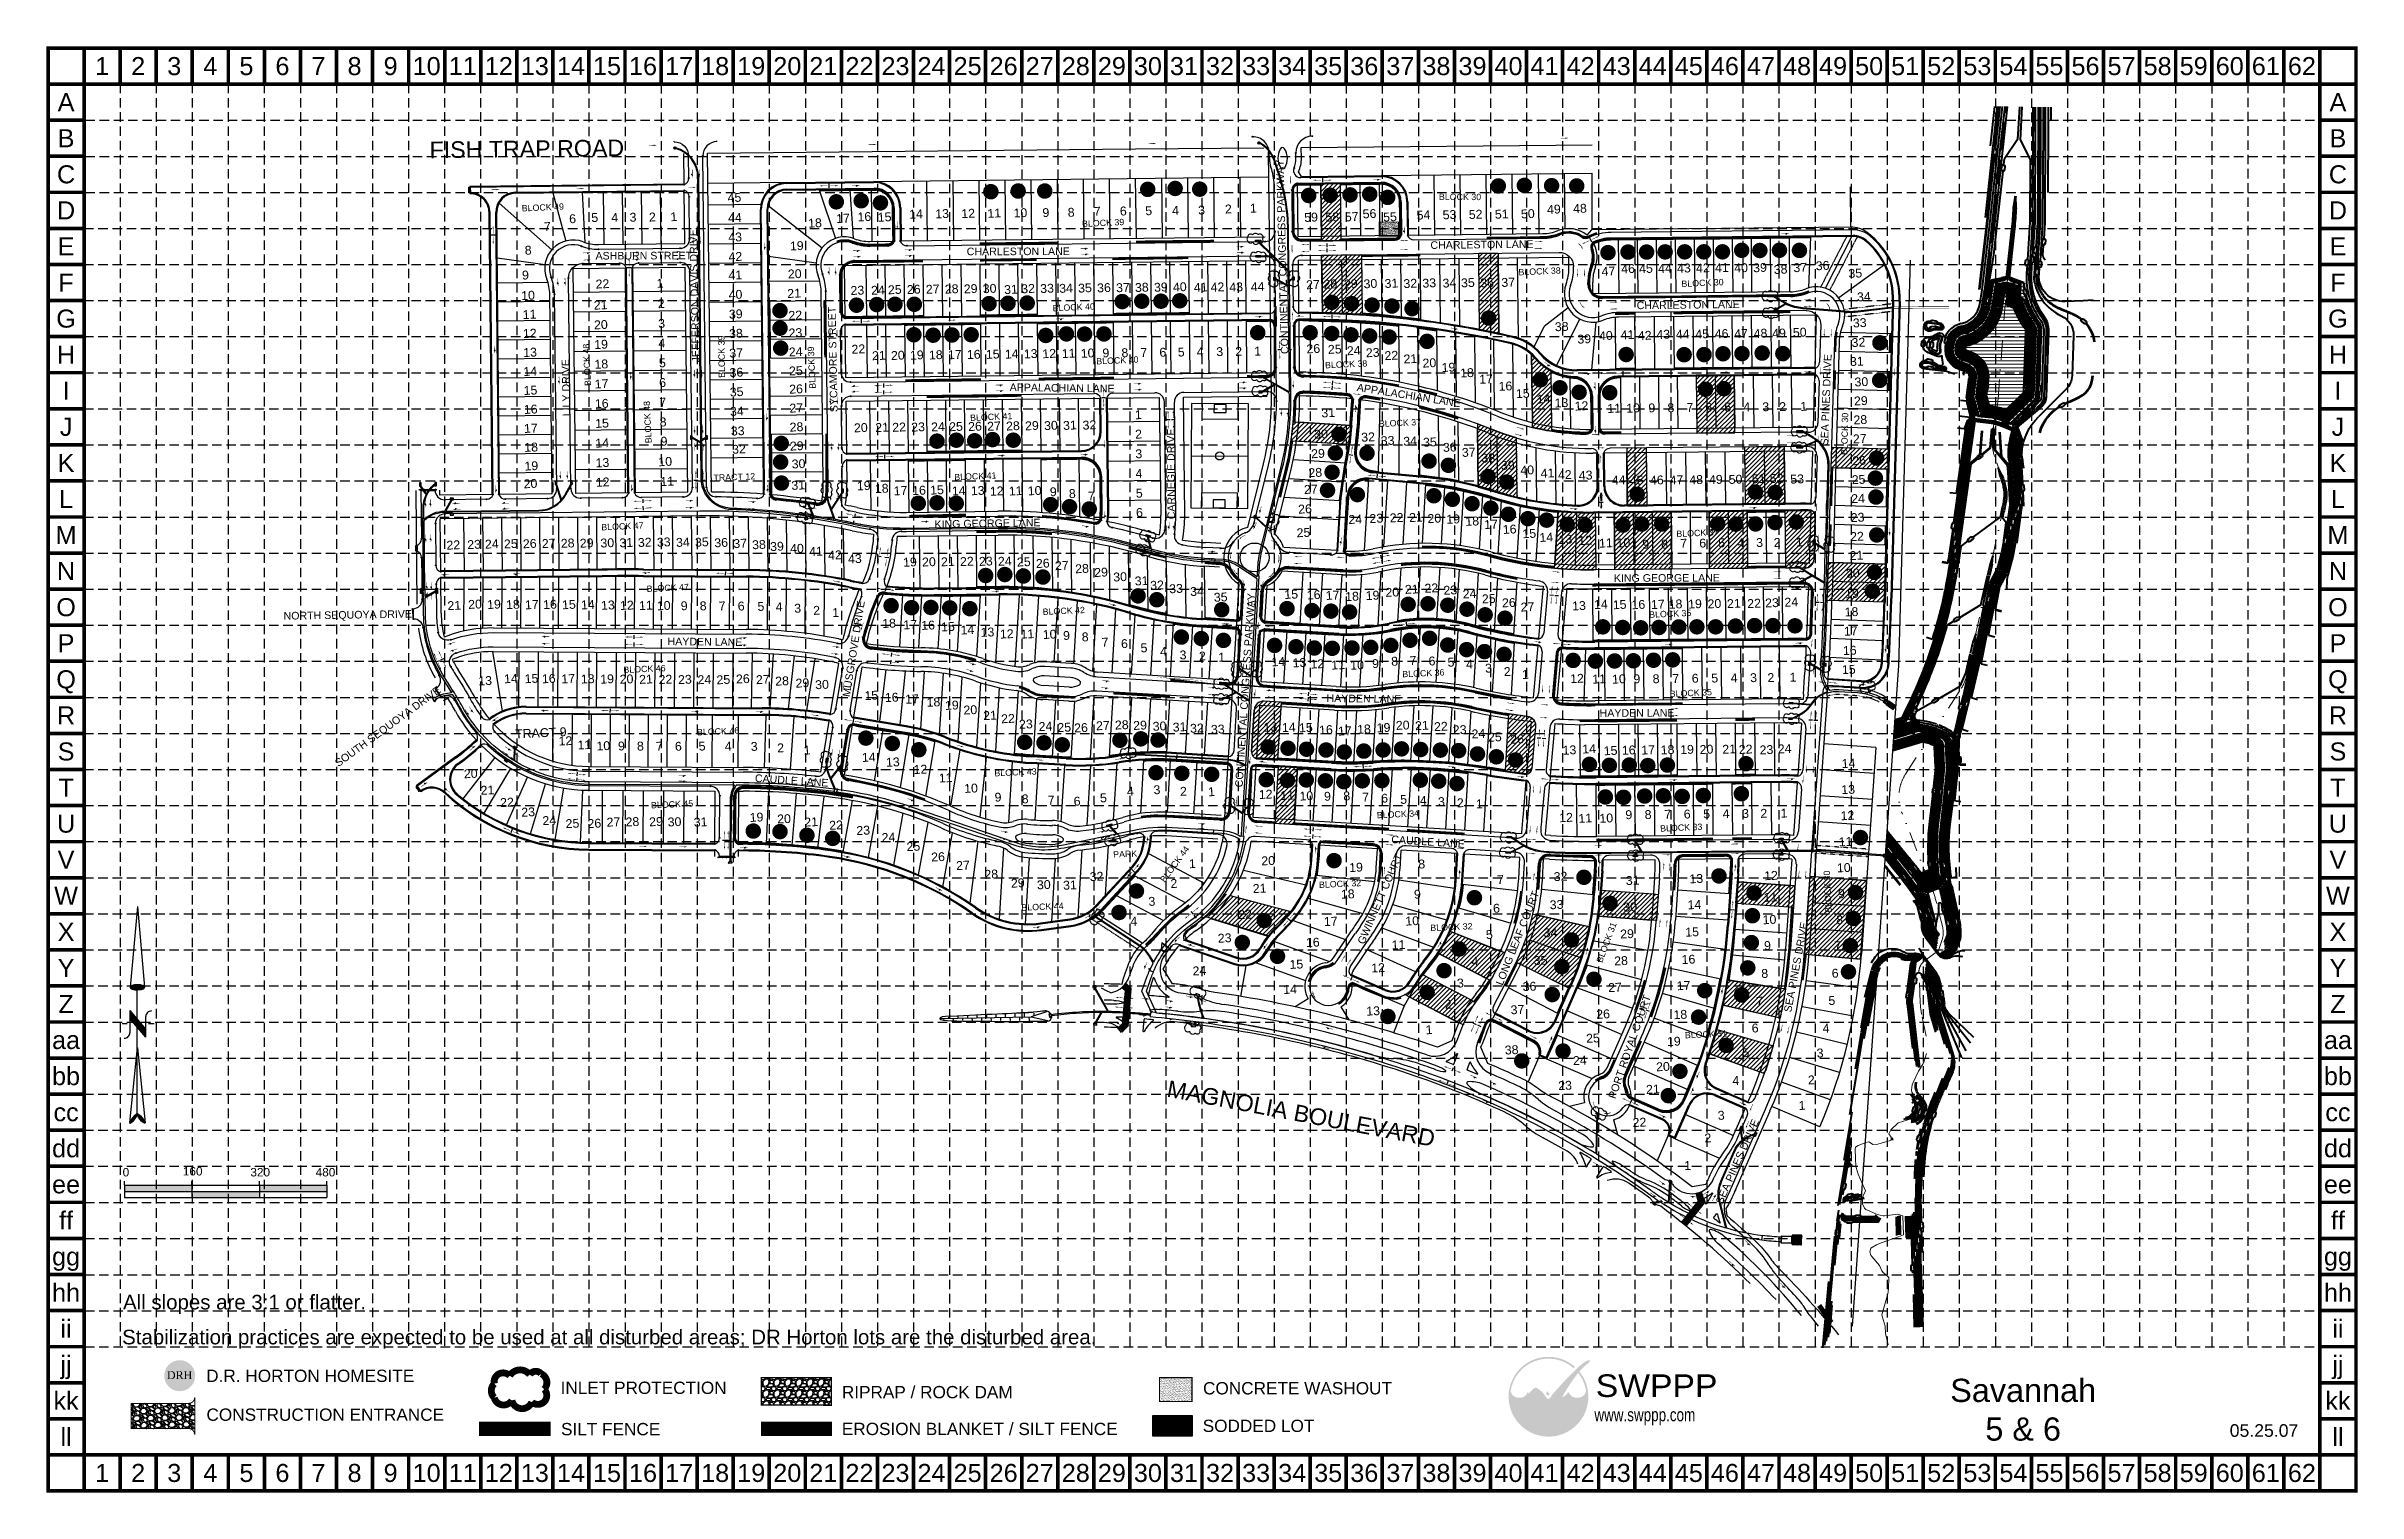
# Model space of a CAD drawing. Header units: feet. Extents: x 6037 to 11520, y 4436 to 7866.
import ezdxf
from ezdxf.enums import TextEntityAlignment as Align

# ---------------------------------------------------------------- set-up
doc = ezdxf.new("R2010")
doc.units = ezdxf.units.FT
doc.header["$LTSCALE"] = 0.4
doc.header["$MEASUREMENT"] = 0
for name, pattern in [('ACAD_ISO02W100', [15, 12, -3]), ('DASHED2', [0.375, 0.25, -0.125]), ('DGN Style 3', [204.068222, 145.763016, -58.305206]), ('DGN Style 4', [233.366589, 116.610413, -58.305206, 0.145763, -58.305206]), ('HIDDEN', [0.375, 0.25, -0.125])]:
    doc.linetypes.add(name, pattern=pattern)
for name, color, linetype in [('1 BLOCK NUMBER', 7, 'Continuous'), ('1 DR HORTON LOT', 7, 'Continuous'), ('1 EROSION BLANKET', 84, 'Continuous'), ('1 LOT NUMBER', 7, 'Continuous'), ('1 SODDED LOT', 2, 'Continuous'), ('1 STREET NAMES', 7, 'Continuous'), ('BASE', 7, 'Continuous'), ('ESMT', 7, 'DASHED2'), ('grid', 254, 'HIDDEN'), ('LEGEND', 7, 'Continuous'), ('Level 1', 7, 'Continuous'), ('LOGO', 7, 'Continuous'), ('LOTLINE', 7, 'Continuous'), ('NARROW', 7, 'Continuous'), ('PAVING', 7, 'Continuous'), ('ROW', 7, 'Continuous'), ('STORM', 7, 'Continuous'), ('STORM INLET', 7, 'Continuous')]:
    doc.layers.add(name, color=color, linetype=linetype)
doc.styles.add('DRHorton', font='dutcheb.ttf')
doc.styles.add("L200'", font='ARIAL.TTF', dxfattribs={"height": 0.001969})
doc.styles.add('LOGO1', font='ROCKEB.TTF', dxfattribs={"height": 25})
doc.styles.get("Standard").update_dxf_attribs({"font": 'ARIAL.TTF'})
doc.styles.add('Style-CB101', font='CB101.shx')
doc.styles.add('Style-CHAR_FAST_FONT', font='CHAR_FAST_FONT.shx')

msp = doc.modelspace()

# ---------------------------------------------------------------- texts
at = {"insert": (10726.1, 4706.4), "char_height": 55, "width": 880.96, "attachment_point": 2}
msp.add_mtext('Savannah \\P5 & 6', dxfattribs=at)
at = {"layer": '1 BLOCK NUMBER'}
for s, rotation, p in [('BLOCK 30', 359.8145, (9340.3, 7509)), ('BLOCK 49', 2.5387, (7164.8, 7481.7)), ('BLOCK 39', 2.5387, (8493.8, 7445.1)), ('BLOCK 38', 2.5387, (9529, 7330.2)), ('BLOCK 30', 2.5387, (9915.5, 7302.7)), ('BLOCK 40', 2.5387, (8424.1, 7244.9)), ('BLOCK 48', 92.5387, (7321.6, 7060.6)), ('BLOCK 39', 90.7206, (7639.4, 7079.7)), ('BLOCK 39', 92.5387, (7854.7, 7054)), ('BLOCK 40', 2.5387, (8527.5, 7119)), ('BLOCK 38', 2.5387, (9070.2, 7109.8)), ('BLOCK 48', 92.5387, (7465.6, 6924.7)), ('BLOCK 41', 2.5387, (8228.3, 6985)), ('BLOCK 37', 2.5387, (9197.8, 6970.8)), ('BLOCK 30', 88.7469, (10301.6, 6896.9)), ('BLOCK 41', 2.5387, (8190.7, 6844.3)), ('BLOCK 47', 2.5387, (7353.5, 6725.5)), ('BLOCK 37', 2.5387, (9903.5, 6709.7)), ('BLOCK 47', 2.5387, (7461.1, 6579.6)), ('BLOCK 42', 2.5387, (8400.5, 6525.1)), ('BLOCK 35', 2.5387, (9839, 6518.2)), ('BLOCK 46', 2.5387, (7405.9, 6387.3)), ('BLOCK 36', 2.5387, (9253.4, 6377.2)), ('BLOCK 35', 2.5387, (9887.7, 6330.3)), ('BLOCK 46', 2.5387, (7580.5, 6239.3)), ('BLOCK 43', 2.5387, (8285.9, 6142.3)), ('BLOCK 45', 2.5387, (7471.4, 6066.3)), ('BLOCK 34', 2.5387, (9193, 6042.9)), ('BLOCK 33', 2.5387, (9865, 6011.1)), ('BLOCK 44', 53.5132, (8683.8, 5886.4)), ('BLOCK 32', 2.5387, (9055.8, 5877.7)), ('BLOCK 30', 92.5387, (10264.5, 5811.3)), ('BLOCK 44', 2.5387, (8350, 5823.5)), ('BLOCK 32', 2.5387, (9319.9, 5775.4)), ('BLOCK 31', 69.6232, (9720.4, 5694.2)), ('BLOCK 31', 2.5387, (9923.7, 5521.1))]:
    msp.add_text(s, height=15, rotation=rotation, dxfattribs=at).set_placement(p, align=Align.MIDDLE_LEFT)
at = {"layer": '1 LOT NUMBER', "color": 7}
for s, height, p in [('45', 21, (7652.9, 7506.7)), ('6', 21, (7277.3, 7456.7)), ('5', 21, (7329.8, 7459.6)), ('4', 21, (7377.2, 7459.8)), ('3', 21, (7420.5, 7460.2)), ('2', 21, (7466.6, 7460.8)), ('1', 21, (7517.4, 7461.6)), ('44', 21, (7654.1, 7458.9)), ('18', 21, (7844, 7446.3)), ('17', 21, (7910.5, 7457.3)), ('16', 21, (7961.1, 7461.2)), ('15', 21, (8009.2, 7460.4)), ('14', 21, (8083.7, 7467.5)), ('13', 21, (8145.6, 7468.2)), ('12', 21, (8207.4, 7468.9)), ('11', 21, (8269.3, 7469.6)), ('10', 21, (8331.2, 7470.4)), ('9', 21, (8399.9, 7471.3)), ('8', 21, (8459.9, 7472)), ('7', 21, (8521.7, 7474.3)), ('6', 21, (8583.5, 7475)), ('5', 21, (8643.7, 7475.7)), ('4', 21, (8707.3, 7476.5)), ('3', 21, (8769.2, 7477.2)), ('2', 21, (8832.8, 7479.8)), ('1', 21, (8892, 7481.8)), ('59', 21, (9020.7, 7459.9)), ('58', 21, (9071, 7460.6)), ('57', 21, (9117.1, 7461.1)), ('56', 21, (9159.4, 7468.3)), ('55', 21, (9207.9, 7460.8)), ('54', 21, (9287.4, 7465.3)), ('53', 21, (9349.2, 7466)), ('52', 21, (9411.1, 7466.7)), ('51', 21, (9473, 7467.4)), ('50', 21, (9534.9, 7468.1)), ('49', 21, (9596.7, 7478.9)), ('48', 21, (9658.5, 7480.8)), ('7', 21, (7217.3, 7438)), ('43', 21, (7654.6, 7412.8)), ('19', 21, (7800.9, 7392.2)), ('8', 21, (7172, 7382.1)), ('42', 21, (7655.2, 7366.6)), ('46', 21, (9772.6, 7337.9)), ('45', 21, (9815.1, 7338.3)), ('44', 21, (9860.1, 7338.7)), ('43', 21, (9905.1, 7339.2)), ('42', 21, (9950.1, 7339.6)), ('41', 21, (9995.1, 7340.1)), ('40', 21, (10040.6, 7340)), ('39', 21, (10085.6, 7340.5)), ('38', 21, (10134.4, 7336.4)), ('37', 21, (10181, 7340.7)), ('36', 21, (10234, 7345.3)), ('9', 21, (7165.5, 7323.2)), ('22', 21, (7340, 7301.9)), ('1', 21, (7484.4, 7303.6)), ('41', 21, (7655, 7322.7)), ('20', 21, (7796, 7325.7)), ('23', 21, (7944.6, 7286.7)), ('24', 21, (7993.4, 7287)), ('25', 21, (8033.3, 7288.3)), ('26', 21, (8078.3, 7288.9)), ('27', 21, (8123.3, 7289.4)), ('28', 21, (8168.3, 7289.9)), ('29', 21, (8213.3, 7290.4)), ('30', 21, (8258.3, 7290.9)), ('31', 21, (8308.9, 7288.7)), ('32', 21, (8349.5, 7290.7)), ('33', 21, (8394.5, 7291.2)), ('34', 21, (8439.5, 7291.7)), ('35', 21, (8484.5, 7292.2)), ('36', 21, (8529.5, 7292.7)), ('37', 21, (8574.5, 7293.2)), ('38', 21, (8619.3, 7293.7)), ('39', 21, (8664.4, 7294.2)), ('40', 21, (8709.4, 7294.7)), ('41', 21, (8758.9, 7293.9)), ('42', 21, (8798.7, 7294.4)), ('43', 21, (8843.1, 7294.6)), ('44', 21, (8894, 7295.4)), ('27', 21, (9025.4, 7300.3)), ('28', 21, (9066.5, 7301.4)), ('29', 21, (9114.9, 7302)), ('30', 21, (9161.5, 7302.5)), ('31', 21, (9211.3, 7303.3)), ('32', 21, (9256.1, 7302.9)), ('33', 21, (9301, 7304)), ('34', 21, (9348.9, 7304.1)), ('35', 21, (9392.7, 7304.7)), ('36', 21, (9438.3, 7304.7)), ('37', 21, (9488.3, 7305.7)), ('47', 21, (9726, 7332)), ('35', 21, (10311.6, 7327.2)), ('10', 21, (7163.4, 7274.6)), ('11', 21, (7167.1, 7229.6)), ('21', 21, (7335.6, 7251.9)), ('2', 21, (7487.5, 7255.3)), ('40', 21, (7655.5, 7276.6)), ('39', 21, (7656.1, 7230.5)), ('21', 21, (7794.6, 7279.6)), ('22', 21, (7797.4, 7227.6)), ('34', 21, (10331.9, 7271.5)), ('12', 21, (7167.6, 7184.6)), ('20', 21, (7336.2, 7205.2)), ('3', 21, (7488.4, 7208.5)), ('38', 21, (7656.6, 7184.3)), ('23', 21, (7797.7, 7185.9)), ('38', 21, (9615.2, 7200.7)), ('39', 21, (9668.6, 7171.3)), ('40', 21, (9720, 7179.2)), ('41', 21, (9771.2, 7181.3)), ('42', 21, (9812.2, 7179.5)), ('43', 21, (9856.1, 7182.2)), ('44', 21, (9902.3, 7182.7)), ('45', 21, (9948.4, 7183.2)), ('46', 21, (9994.5, 7183.7)), ('47', 21, (10040.7, 7184.1)), ('48', 21, (10086.8, 7184.6)), ('49', 21, (10130.7, 7185)), ('50', 21, (10179.8, 7187)), ('33', 21, (10322.1, 7209.6)), ('13', 21, (7168.2, 7139.6)), ('19', 21, (7336.7, 7158.4)), ('4', 21, (7488.9, 7161.8)), ('37', 21, (7657.1, 7138.2)), ('24', 21, (7798.3, 7140.8)), ('22', 21, (7946.9, 7147.4)), ('21', 21, (7995.6, 7132)), ('20', 21, (8040.6, 7132.5)), ('19', 21, (8085.6, 7133.1)), ('18', 21, (8130.6, 7133.6)), ('17', 21, (8175.6, 7134.1)), ('16', 21, (8220.6, 7134.6)), ('15', 21, (8265.6, 7135.1)), ('14', 21, (8310.6, 7135.7)), ('13', 21, (8355.6, 7136.2)), ('12', 21, (8399.7, 7136.7)), ('11', 21, (8445.7, 7137.2)), ('10', 21, (8490.7, 7137.7)), ('9', 21, (8542.2, 7138.5)), ('8', 21, (8587.2, 7139.1)), ('7', 21, (8632.2, 7139.6)), ('6', 21, (8677.2, 7140.1)), ('5', 21, (8720.8, 7140.6)), ('4', 21, (8765.7, 7141.1)), ('3', 21, (8812.2, 7141.6)), ('2', 21, (8857.2, 7142.2)), ('1', 21, (8902.2, 7142.7)), ('26', 21, (9026, 7148.3)), ('25', 21, (9076.9, 7147)), ('24', 21, (9121.9, 7143.8)), ('23', 21, (9167, 7139)), ('22', 21, (9211.2, 7132.1)), ('21', 21, (9256.3, 7124.2)), ('31', 21, (10315.2, 7118.2)), ('32', 21, (10319, 7163.1)), ('14', 21, (7168.7, 7094.6)), ('18', 21, (7337.2, 7111.7)), ('17', 21, (7337.8, 7064.9)), ('5', 21, (7490.2, 7115)), ('6', 21, (7490.7, 7068.3)), ('36', 21, (7657.6, 7092.1)), ('25', 21, (7798.8, 7095.8)), ('20', 21, (9301.4, 7114.5)), ('19', 21, (9346.7, 7104.1)), ('18', 21, (9390.6, 7091)), ('17', 21, (9435.8, 7076.1)), ('30', 21, (10326, 7069.7)), ('15', 21, (7169.2, 7049.6)), ('16', 21, (7338.3, 7018.2)), ('7', 21, (7491.3, 7021.5)), ('35', 21, (7658.2, 7045.9)), ('26', 21, (7799.2, 7052.7)), ('27', 21, (7799.7, 7007.7)), ('16', 21, (9481.8, 7059.4)), ('15', 21, (9522.9, 7042)), ('14', 21, (9572.2, 7029.1)), ('13', 21, (9614.6, 7019.8)), ('12', 21, (9662.2, 7012.6)), ('11', 21, (9739.6, 7006.9)), ('10', 21, (9784.6, 7007.4)), ('9', 21, (9837.3, 7008.2)), ('8', 21, (9882.4, 7008.6)), ('7', 21, (9927.4, 7009.1)), ('6', 21, (9972.4, 7009.5)), ('5', 21, (10017.4, 7010)), ('4', 21, (10062.4, 7010.5)), ('3', 21, (10107.4, 7010.9)), ('2', 21, (10147.6, 7011.2)), ('1', 21, (10197.4, 7011.8)), ('29', 21, (10324.8, 7024.7)), ('16', 21, (7169.7, 7004.6)), ('17', 21, (7170.2, 6959.6)), ('15', 21, (7338.9, 6971.4)), ('8', 21, (7491.8, 6974.8)), ('34', 21, (7658.7, 6999.8)), ('33', 21, (7660.8, 6953.3)), ('28', 21, (7800.2, 6962.7)), ('20', 21, (7952.8, 6961)), ('21', 21, (8003.3, 6961.7)), ('22', 21, (8043.6, 6962.1)), ('23', 21, (8088.6, 6962.6)), ('24', 21, (8135.8, 6963.1)), ('25', 21, (8178.6, 6963.6)), ('26', 21, (8223.6, 6964.1)), ('27', 21, (8268.6, 6964.6)), ('28', 21, (8313.6, 6965.2)), ('29', 21, (8358.6, 6965.7)), ('30', 21, (8403.7, 6966.2)), ('31', 21, (8448.7, 6966.7)), ('32', 21, (8495, 6967.3)), ('1', 21, (8619.1, 6991.9)), ('31', 21, (9061.4, 6996.2)), ('28', 21, (10323.5, 6979.8)), ('18', 21, (7170.7, 6914.6)), ('14', 21, (7339.4, 6924.7)), ('9', 21, (7494.2, 6929.2)), ('32', 21, (7663.7, 6910.1)), ('29', 21, (7800.8, 6917.7)), ('2', 21, (8619.7, 6946)), ('3', 21, (8620.2, 6899.3)), ('29', 21, (9037.2, 6899.6)), ('30', 21, (9044.3, 6945.7)), ('32', 21, (9156, 6938.8)), ('33', 21, (9202.3, 6930.4)), ('34', 21, (9255.7, 6929)), ('35', 21, (9302.6, 6926.7)), ('36', 21, (9349.8, 6914.6)), ('37', 21, (9394.7, 6902.7)), ('27', 21, (10322.2, 6934.8)), ('19', 21, (7171.2, 6870.3)), ('13', 21, (7339.9, 6877.9)), ('10', 21, (7488.8, 6880.6)), ('TRACT 12', 15, (7619.6, 6842.4)), ('30', 21, (7805.1, 6875.2)), ('4', 21, (8620.7, 6852.7)), ('28', 21, (9030.7, 6854.6)), ('38', 21, (9441.1, 6889.1)), ('39', 21, (9487.2, 6871.8)), ('40', 21, (9533.4, 6860.4)), ('41', 21, (9581.5, 6853.1)), ('42', 21, (9622.5, 6849.2)), ('43', 21, (9672, 6848.2)), ('26', 21, (10320.8, 6883)), ('20', 21, (7169.2, 6828.3)), ('12', 21, (7340.5, 6831.8)), ('11', 21, (7493.5, 6833.6)), ('31', 21, (7804.3, 6824.5)), ('19', 21, (7959.8, 6823.3)), ('18', 21, (8002.4, 6816.8)), ('17', 21, (8047, 6811.5)), ('16', 21, (8090.8, 6812.3)), ('15', 21, (8133.4, 6813.3)), ('14', 21, (8185, 6811.2)), ('13', 21, (8230, 6811.8)), ('12', 21, (8275, 6810.6)), ('11', 21, (8320, 6811.1)), ('10', 21, (8365, 6811.6)), ('9', 21, (8417.5, 6809.3)), ('8', 21, (8462.5, 6805.1)), ('7', 21, (8507.6, 6799.2)), ('5', 21, (8621.3, 6806)), ('27', 21, (9020.3, 6814.9)), ('44', 21, (9750.4, 6836.7)), ('45', 21, (9792.9, 6836.1)), ('46', 21, (9840.8, 6836.6)), ('47', 21, (9887.5, 6837.1)), ('48', 21, (9934.2, 6837.5)), ('49', 21, (9980.9, 6838)), ('50', 21, (10027.6, 6838.5)), ('51', 21, (10082.5, 6840.2)), ('52', 21, (10125, 6840.6)), ('53', 21, (10173.7, 6839.2)), ('24', 21, (10318.2, 6793)), ('25', 21, (10319.5, 6838)), ('6', 21, (8621.8, 6760.1)), ('26', 21, (9006.3, 6768.2)), ('24', 21, (9125.5, 6743.7)), ('23', 21, (9175.5, 6745.9)), ('22', 21, (9223.6, 6747.5)), ('21', 21, (9269.6, 6748.3)), ('20', 21, (9313.1, 6745.9)), ('19', 21, (9357.8, 6744.1)), ('18', 21, (9403, 6739.2)), ('23', 21, (10317, 6748.1)), ('22', 21, (6986.2, 6682.8)), ('23', 21, (7035.6, 6684)), ('24', 21, (7077.5, 6685.2)), ('25', 21, (7122.5, 6685.7)), ('26', 21, (7167.5, 6686.1)), ('27', 21, (7212.5, 6686.6)), ('28', 21, (7257.5, 6687.1)), ('29', 21, (7302.5, 6687.5)), ('30', 21, (7351.4, 6687.8)), ('31', 21, (7396.4, 6688.3)), ('32', 21, (7440.3, 6689.1)), ('33', 21, (7485.3, 6689.6)), ('34', 21, (7530.7, 6689.3)), ('35', 21, (7575.7, 6689.7)), ('36', 21, (7621.5, 6688.4)), ('37', 21, (7666.6, 6686.5)), ('38', 21, (7711.2, 6683.8)), ('39', 21, (7753.9, 6679.4)), ('25', 21, (9002.7, 6712.2)), ('17', 21, (9447.5, 6731.8)), ('16', 21, (9491.7, 6720.1)), ('15', 21, (9538.3, 6709.9)), ('14', 21, (9578.6, 6701.1)), ('13', 21, (9624.1, 6695.9)), ('12', 21, (9670.9, 6693.7)), ('11', 21, (9720, 6687.5)), ('10', 21, (9761.6, 6688.2)), ('9', 21, (9822.7, 6684.8)), ('8', 21, (9867.3, 6685.3)), ('7', 21, (9912.6, 6687.1)), ('6', 21, (9957.7, 6687.6)), ('5', 21, (10002.7, 6688)), ('4', 21, (10047.7, 6688.5)), ('3', 21, (10092.7, 6688.9)), ('2', 21, (10134.4, 6689.2)), ('1', 21, (10186.9, 6690)), ('22', 21, (10315.7, 6703.1)), ('40', 21, (7801.3, 6674.5)), ('41', 21, (7846.4, 6667.6)), ('42', 21, (7891.3, 6659)), ('43', 21, (7938.6, 6650.1)), ('19', 21, (8069.3, 6642.2)), ('20', 21, (8114.3, 6642.7)), ('21', 21, (8159.3, 6643.3)), ('22', 21, (8204.3, 6643.8)), ('23', 21, (8249.3, 6644.3)), ('24', 21, (8294.3, 6644.4)), ('25', 21, (8339.3, 6642.7)), ('26', 21, (8384.4, 6639.3)), ('27', 21, (8429.4, 6634.1)), ('28', 21, (8477.5, 6626.8)), ('21', 21, (10314.4, 6658.1)), ('29', 21, (8522.6, 6618)), ('30', 21, (8567.8, 6607.2)), ('31', 21, (8618.8, 6597.8)), ('32', 21, (8655.4, 6587.5)), ('33', 21, (8700.5, 6579.4)), ('34', 21, (8750.2, 6572.8)), ('20', 21, (9213.3, 6570.8)), ('21', 21, (9259.6, 6577.9)), ('22', 21, (9306, 6580.6)), ('23', 21, (9351, 6575.7)), ('19', 21, (10303.7, 6567.6)), ('20', 21, (10305.8, 6616)), ('21', 21, (6988.5, 6539.3)), ('20', 21, (7037.7, 6542.3)), ('19', 21, (7082.6, 6542.1)), ('18', 21, (7127.6, 6541.8)), ('17', 21, (7172.4, 6541.3)), ('16', 21, (7215.4, 6541.8)), ('15', 21, (7260.4, 6541.5)), ('14', 21, (7305.4, 6541.2)), ('13', 21, (7352.9, 6540.1)), ('12', 21, (7397.9, 6539.8)), ('11', 21, (7442.9, 6539.5)), ('10', 21, (7485.2, 6539)), ('9', 21, (7542, 6539)), ('8', 21, (7587, 6538.8)), ('7', 21, (7632, 6538.5)), ('6', 21, (7677.1, 6538.3)), ('5', 21, (7723.9, 6537.5)), ('4', 21, (7767.1, 6536.5)), ('3', 21, (7811.1, 6533.1)), ('2', 21, (7856.1, 6528.1)), ('1', 21, (7901.1, 6522.8)), ('35', 21, (8806.4, 6559.1)), ('15', 21, (8973.6, 6565.9)), ('16', 21, (9026.8, 6564.6)), ('17', 21, (9071.8, 6563.6)), ('18', 21, (9117.9, 6560.9)), ('19', 21, (9166.6, 6563.2)), ('24', 21, (9396.7, 6567)), ('25', 21, (9442.2, 6555.4)), ('26', 21, (9489.9, 6546)), ('27', 21, (9534.1, 6536)), ('13', 21, (9656.2, 6538.8)), ('14', 21, (9708.1, 6541.9)), ('15', 21, (9752.7, 6541.5)), ('16', 21, (9797, 6541.4)), ('17', 21, (9843.2, 6541.9)), ('18', 21, (9885.2, 6542.7)), ('19', 21, (9931.3, 6543.1)), ('20', 21, (9977.4, 6543.6)), ('21', 21, (10023.6, 6544.1)), ('22', 21, (10071.5, 6544.3)), ('23', 21, (10114.1, 6545.6)), ('24', 21, (10159.8, 6547.5)), ('18', 21, (10302.6, 6524.3)), ('18', 21, (8019.8, 6497.1)), ('17', 21, (8069.9, 6493.8)), ('16', 21, (8112.4, 6492.5)), ('15', 21, (8159.4, 6489)), ('14', 21, (8205.5, 6481.5)), ('13', 21, (8253.1, 6476)), ('12', 21, (8298.9, 6471.9)), ('11', 21, (8347.8, 6471.8)), ('10', 21, (8400.6, 6471)), ('9', 21, (8448.8, 6468.6)), ('8', 21, (8493.1, 6465.2)), ('17', 21, (10300.8, 6478.6)), ('7', 21, (8540.2, 6452.5)), ('6', 21, (8586.2, 6449.2)), ('5', 21, (8632.6, 6439.2)), ('4', 21, (8678.9, 6430.9)), ('3', 21, (8725.2, 6422.4)), ('2', 21, (8771.2, 6419.7)), ('1', 21, (8816.7, 6416.9)), ('14', 21, (8943, 6406.1)), ('13', 21, (8993.3, 6403.7)), ('8', 21, (9227, 6407.4)), ('7', 21, (9270.6, 6408.9)), ('6', 21, (9315.7, 6408)), ('5', 21, (9360.7, 6405.2)), ('16', 21, (10298.5, 6432.8)), ('13', 21, (7061.7, 6360.9)), ('14', 21, (7122.8, 6366)), ('15', 21, (7171.7, 6366.1)), ('16', 21, (7212.6, 6365.9)), ('17', 21, (7258.7, 6365.6)), ('18', 21, (7304.9, 6365.3)), ('19', 21, (7351, 6365)), ('20', 21, (7397.1, 6364.8)), ('21', 21, (7443.3, 6364.5)), ('22', 21, (7489.4, 6364.2)), ('23', 21, (7535.5, 6363.9)), ('24', 21, (7581.7, 6363.7)), ('25', 21, (7626.7, 6363.5)), ('26', 21, (7673, 6365.4)), ('27', 21, (7720.3, 6363.8)), ('28', 21, (7766, 6360.3)), ('29', 21, (7814.2, 6355.6)), ('30', 21, (7860.7, 6351.9)), ('12', 21, (9035.6, 6400.8)), ('11', 21, (9084.9, 6398.4)), ('10', 21, (9129.9, 6398.1)), ('9', 21, (9181.6, 6401.9)), ('4', 21, (9404.6, 6400.6)), ('3', 21, (9450, 6391.1)), ('2', 21, (9494.1, 6382.9)), ('1', 21, (9537.1, 6376.1)), ('12', 21, (9651.5, 6366.2)), ('11', 21, (9704, 6365.1)), ('10', 21, (9750.9, 6365)), ('9', 21, (9801.6, 6365.7)), ('8', 21, (9847.3, 6365.9)), ('7', 21, (9893.9, 6366.6)), ('6', 21, (9940, 6367.1)), ('5', 21, (9986.2, 6367.6)), ('4', 21, (10032.3, 6368)), ('3', 21, (10078.4, 6368.5)), ('2', 21, (10119.5, 6368.7)), ('1', 21, (10171.9, 6369.5)), ('15', 21, (10296.1, 6387.5)), ('15', 21, (7977.7, 6326.1)), ('16', 21, (8026.1, 6321.4)), ('17', 21, (8074.2, 6317.4)), ('18', 21, (8125, 6310.2)), ('19', 21, (8168.7, 6302.8)), ('TRACT 9', 21, (7149, 6235.4)), ('20', 21, (8212.5, 6291.8)), ('21', 21, (8259.3, 6278.7)), ('22', 21, (8301.9, 6271.2)), ('23', 21, (8344.3, 6258)), ('24', 21, (8390.8, 6252.7)), ('25', 21, (8435.3, 6250.3)), ('26', 21, (8475, 6249.4)), ('27', 21, (8527, 6254.5)), ('28', 21, (8571.8, 6256.2)), ('29', 21, (8615.1, 6255.3)), ('30', 21, (8661.4, 6253.2)), ('31', 21, (8708.9, 6251.3)), ('32', 21, (8750, 6248.4)), ('33', 21, (8799.5, 6245.9)), ('13', 21, (8924.5, 6251)), ('14', 21, (8967.8, 6250.1)), ('15', 21, (9008.4, 6249.7)), ('16', 21, (9056, 6244.5)), ('17', 21, (9101, 6241.9)), ('18', 21, (9146.3, 6246.1)), ('19', 21, (9192.7, 6249.7)), ('20', 21, (9238.1, 6255.4)), ('21', 21, (9283.7, 6254.7)), ('22', 21, (9328.7, 6252.4)), ('23', 21, (9373.3, 6244.5)), ('12', 21, (7252.1, 6218.3)), ('11', 21, (7297, 6208.9)), ('10', 21, (7342, 6206.5)), ('9', 21, (7393.1, 6206.5)), ('8', 21, (7438.1, 6206.2)), ('7', 21, (7483.1, 6205.9)), ('6', 21, (7528.1, 6205.7)), ('5', 21, (7584.4, 6206.2)), ('4', 21, (7646.3, 6205.8)), ('3', 21, (7708.1, 6205.5)), ('2', 21, (7770.7, 6202.1)), ('1', 21, (7833.5, 6196.7)), ('24', 21, (9417.8, 6235.1)), ('25', 21, (9456.6, 6227.4)), ('26', 21, (9509.4, 6222.5)), ('13', 21, (9633.6, 6196.5)), ('14', 21, (9680.2, 6199.3)), ('15', 21, (9731.2, 6195.2)), ('16', 21, (9774.1, 6196.4)), ('17', 21, (9820.2, 6196.8)), ('18', 21, (9866.3, 6197.3)), ('19', 21, (9912.5, 6197.8)), ('20', 21, (9958.6, 6198.2)), ('21', 21, (10012.5, 6198.7)), ('22', 21, (10051.6, 6198.4)), ('23', 21, (10100.9, 6197.2)), ('24', 21, (10144.1, 6199.5)), ('20', 21, (7027.5, 6140.7)), ('14', 21, (7971.6, 6179.4)), ('13', 21, (8028.7, 6167.9)), ('12', 21, (8094.1, 6150.8)), ('11', 21, (8154, 6130.6)), ('14', 21, (10295.6, 6165)), ('21', 21, (7067.2, 6101.5)), ('10', 21, (8214.1, 6106)), ('9', 21, (8286.4, 6085.2)), ('8', 21, (8350.7, 6081.1)), ('7', 21, (8412.5, 6078.2)), ('6', 21, (8473.9, 6075.7)), ('5', 21, (8536.4, 6083.5)), ('4', 21, (8600.2, 6099)), ('3', 21, (8663.3, 6102.8)), ('2', 21, (8726.2, 6099)), ('1', 21, (8792.7, 6098)), ('12', 21, (8913.1, 6091.6)), ('11', 21, (8964.2, 6089.2)), ('10', 21, (9009.5, 6087.8)), ('9', 21, (9067.8, 6087.2)), ('8', 21, (9113.5, 6088.1)), ('7', 21, (9158.4, 6085.4)), ('6', 21, (9203.3, 6082.7)), ('5', 21, (9248.3, 6079.9)), ('4', 21, (9295, 6077.1)), ('13', 21, (10294.7, 6103)), ('22', 21, (7113.5, 6072.5)), ('23', 21, (7163.7, 6049.5)), ('24', 21, (7213.8, 6029.6)), ('25', 21, (7268.8, 6022.4)), ('26', 21, (7320.7, 6022.7)), ('27', 21, (7366, 6026)), ('28', 21, (7411, 6026.4)), ('29', 21, (7467, 6026.8)), ('30', 21, (7510.9, 6026.3)), ('31', 21, (7572.8, 6025.9)), ('19', 21, (7705.4, 6037.2)), ('20', 21, (7770.6, 6033.5)), ('21', 21, (7834.9, 6026.1)), ('3', 21, (9338.1, 6074.5)), ('2', 21, (9383, 6071.8)), ('1', 21, (9428, 6069.1)), ('12', 21, (9625.5, 6036.5)), ('11', 21, (9671.1, 6035)), ('10', 21, (9720.9, 6035.1)), ('9', 21, (9782.6, 6043.6)), ('8', 21, (9828.3, 6043.9)), ('7', 21, (9874.9, 6044.6)), ('6', 21, (9921, 6045.1)), ('5', 21, (9967.1, 6045.5)), ('4', 21, (10013.3, 6046)), ('3', 21, (10059.4, 6046.5)), ('2', 21, (10102.7, 6046.8)), ('1', 21, (10150.5, 6047.3)), ('12', 21, (10293, 6041.1)), ('22', 21, (7894, 6018.5)), ('23', 21, (7958.5, 6006.1)), ('24', 21, (8018.4, 5989.5)), ('25', 21, (8077.4, 5967.9)), ('11', 21, (10288.6, 5979.3)), ('26', 21, (8135.9, 5943.3)), ('27', 21, (8195.1, 5923.1)), ('PARK', 15, (8567.6, 5949.5)), ('1', 21, (8747.3, 5927.4)), ('20', 21, (8919, 5934.2)), ('19', 21, (9127.3, 5918.4)), ('8', 21, (9291.3, 5926.6)), ('10', 21, (10284.3, 5917.6)), ('28', 21, (8262.1, 5902.1)), ('29', 21, (8325.1, 5881.3)), ('30', 21, (8386.8, 5877.3)), ('31', 21, (8448.8, 5876.3)), ('32', 21, (8512, 5896.8)), ('2', 21, (8703.5, 5880.5)), ('21', 21, (8898.8, 5868.6)), ('18', 21, (9107.8, 5855)), ('7', 21, (9478.1, 5889.5)), ('32', 21, (9612.6, 5896.8)), ('31', 21, (9783.6, 5887.4)), ('13', 21, (9934.4, 5891.6)), ('12', 21, (10111.7, 5898.9)), ('9', 21, (10286.9, 5856.2)), ('3', 21, (8651.3, 5838.1)), ('22', 21, (8864.1, 5806.8)), ('9', 21, (9281.1, 5855)), ('6', 21, (9468.7, 5821.7)), ('33', 21, (9603.1, 5830)), ('30', 21, (9777.6, 5824.5)), ('14', 21, (9930.1, 5829.9)), ('11', 21, (10110.3, 5847.5)), ('4', 21, (8608.4, 5790.8)), ('23', 21, (8815.8, 5750.8)), ('17', 21, (9067.4, 5790.2)), ('10', 21, (9260.6, 5791.4)), ('5', 21, (9451.9, 5759.3)), ('34', 21, (9588.5, 5763.2)), ('29', 21, (9770.2, 5760.7)), ('15', 21, (9924.5, 5765.1)), ('10', 21, (10108.1, 5794.5)), ('8', 21, (10282.6, 5794.4)), ('16', 21, (9024.8, 5740.5)), ('11', 21, (9228.1, 5734.8)), ('4', 21, (9417.3, 5696.4)), ('35', 21, (9565.2, 5697.6)), ('28', 21, (9756, 5696.9)), ('16', 21, (9915.9, 5700.2)), ('9', 21, (10111.5, 5733.3)), ('7', 21, (10278.3, 5732.7)), ('24', 21, (8755.9, 5673.2)), ('15', 21, (8985.8, 5688.6)), ('12', 21, (9179.7, 5680.1)), ('3', 21, (9383.1, 5644.4)), ('36', 21, (9538.8, 5636)), ('17', 21, (9904.4, 5638.1)), ('8', 21, (10104.9, 5667.1)), ('6', 21, (10272, 5667.7)), ('14', 21, (8971, 5629.2)), ('2', 21, (9354.3, 5594.2)), ('37', 21, (9510.3, 5581)), ('27', 21, (9741.7, 5633.7)), ('7', 21, (10092.9, 5601.1)), ('5', 21, (10264.1, 5602.9)), ('13', 21, (9168, 5577.9)), ('1', 21, (9308.9, 5533.7)), ('26', 21, (9713.4, 5570.5)), ('18', 21, (9896.6, 5569.4)), ('6', 21, (10082.1, 5537.7)), ('4', 21, (10250.3, 5537.3)), ('38', 21, (9496.5, 5485.6)), ('25', 21, (9689.4, 5513.4)), ('19', 21, (9881.2, 5505.7)), ('5', 21, (10059.9, 5479.3)), ('3', 21, (10236.2, 5478.5)), ('24', 21, (9658.2, 5460.5)), ('20', 21, (9855.4, 5445.9)), ('23', 21, (9623.2, 5401.2)), ('21', 21, (9831.5, 5392.3)), ('4', 21, (10036.4, 5413.3)), ('2', 21, (10215.5, 5414.7)), ('22', 21, (9799.7, 5313.8)), ('3', 21, (10001.7, 5330.7)), ('1', 21, (10193.4, 5354.2)), ('2', 21, (9970.1, 5277)), ('1', 21, (9922, 5211.6))]:
    msp.add_text(s, height=height, rotation=2.5387, dxfattribs=at).set_placement(p, align=Align.MIDDLE_LEFT)
at = {"layer": '1 STREET NAMES', "color": 7}
for s, height, rotation, p in [('FISH TRAP ROAD', 39.382, 0.6423, (6946.1, 7620.2)), ('CONTINENTAL CONGRESS PARKWAY', 18, 91.453, (8974.5, 7136.2)), ('JEFFERSON DAVIS DRIVE', 18, 91.1613, (7577.7, 7116.5)), ('CHARLESTON LANE', 18, 0.6336, (9320.2, 7394.5)), ('ASHBURN STREET', 18, 0.1402, (7339.8, 7369.3)), ('CHARLESTON LANE', 18, 0.1402, (8220.3, 7379.4)), ('SYCAMORE STREET', 18, 91.1613, (7905.2, 6998.3)), ('CHARLESTON LANE', 18, 0.6387, (9809.3, 7251.6)), ('SEA PINES DRIVE', 18, 87.7067, (10254.1, 6919.6)), ('LILY DRIVE', 18, 91.1613, (7271.1, 6988.6)), ('APPALACHIAN LANE', 18, 359.2006, (8322.2, 7057.7)), ('APPALACHIAN LANE', 18, 351.016, (9146.1, 7057.8)), ('CARNEGIE DRIVE', 18, 90.2439, (8705.4, 6744.4)), ('KING GEORGE LANE', 18, 0.9185, (8143.9, 6732.8)), ('KING GEORGE LANE', 18, 0.2093, (9755.3, 6605)), ('NORTH SEQUOYA DRIVE', 18, 0.9185, (6599.9, 6515.4)), ('MUSGROVE DRIVE', 18, 81.1093, (7934.2, 6323.6)), ('CONTINENTAL CONGRESS PARKWAY', 18, 86.2976, (8865.6, 6108.9)), ('HAYDEN LANE', 18, 359.3435, (7510.7, 6455.1)), ('SOUTH SEQUOYA DRIVE', 18, 36.1725, (6724.6, 6163.8)), ('HAYDEN LANE', 18, 359.31, (9073.7, 6320.2)), ('HAYDEN LANE', 18, 0.2093, (9721.5, 6284.9)), ('CAUDLE LANE', 18, 356.1894, (7718, 6130.9)), ('CAUDLE LANE', 18, 356.1894, (9227.5, 5985.8)), ('GWINNETT COURT', 18, 66.7058, (9154.6, 5738.4)), ('LONG LEAF COURT', 18, 68.3281, (9482.8, 5641)), ('SEA PINES DRIVE', 18, 79.3965, (10167.1, 5575.9)), ('PORT ROYAL COURT', 18, 70.8515, (9750.2, 5371.7)), ('MAGNOLIA BOULEVARD', 39.382, 349.3163, (8696.6, 5395.2)), ('SEA PINES DRIVE', 18, 66.1827, (10004.3, 5122.5))]:
    msp.add_text(s, height=height, rotation=rotation, dxfattribs=at).set_placement(p, align=Align.MIDDLE_LEFT)
at = {"layer": 'BASE'}
for s, height, p in [('2', 42.8, (6255, 7819)), ('3', 42.8, (6340.6, 7819)), ('6', 42.8, (6597.2, 7819)), ('8', 42.8, (6768.3, 7819)), ('9', 42.8, (6853.8, 7819)), ('10', 42.77, (6939.3, 7819)), ('12', 42.77, (7110.4, 7819)), ('13', 42.77, (7195.9, 7819)), ('16', 42.77, (7452.5, 7819)), ('18', 42.77, (7623.6, 7819)), ('19', 42.77, (7709.2, 7819)), ('20', 42.77, (7794.7, 7819)), ('21', 42.77, (7880.2, 7819)), ('22', 42.77, (7965.8, 7819)), ('23', 42.77, (8051.3, 7819)), ('24', 42.77, (8136.8, 7819)), ('25', 42.77, (8222.4, 7819)), ('26', 42.77, (8307.9, 7819)), ('27', 42.77, (8393.4, 7819)), ('28', 42.77, (8479, 7819)), ('29', 42.77, (8564.5, 7819)), ('30', 42.77, (8650, 7819)), ('31', 42.77, (8735.6, 7819)), ('32', 42.77, (8821.1, 7819)), ('33', 42.77, (8906.7, 7819)), ('34', 42.77, (8992.2, 7819)), ('35', 42.77, (9077.7, 7819)), ('36', 42.77, (9163.3, 7819)), ('37', 42.77, (9248.8, 7819)), ('38', 42.77, (9334.3, 7819)), ('39', 42.77, (9419.9, 7819)), ('40', 42.77, (9505.4, 7819)), ('42', 42.77, (9676.5, 7819)), ('43', 42.77, (9762, 7819)), ('46', 42.77, (10018.6, 7819)), ('48', 42.77, (10189.7, 7819)), ('49', 42.77, (10275.2, 7819)), ('50', 42.77, (10360.8, 7819)), ('52', 42.77, (10531.8, 7819)), ('53', 42.77, (10617.4, 7819)), ('56', 42.77, (10874, 7819)), ('58', 42.77, (11045, 7819)), ('59', 42.77, (11130.6, 7819)), ('60', 42.77, (11216.1, 7819)), ('61', 42.77, (11301.6, 7819)), ('62', 42.77, (11387.2, 7819)), ('1', 42.8, (6169.5, 7819)), ('4', 42.8, (6426.1, 7819)), ('5', 42.8, (6511.7, 7819)), ('7', 42.8, (6682.7, 7819)), ('11', 42.77, (7024.9, 7819)), ('14', 42.77, (7281.5, 7819)), ('15', 42.77, (7367, 7819)), ('17', 42.77, (7538.1, 7819)), ('41', 42.77, (9590.9, 7819)), ('44', 42.77, (9847.5, 7819)), ('45', 42.77, (9933.1, 7819)), ('47', 42.77, (10104.1, 7819)), ('51', 42.77, (10446.3, 7819)), ('54', 42.77, (10702.9, 7819)), ('55', 42.77, (10788.4, 7819)), ('57', 42.77, (10959.5, 7819)), ('A', 42.8, (6084, 7733.5)), ('A', 42.8, (11472.7, 7733.5)), ('B', 42.8, (6084, 7648)), ('B', 42.8, (11472.7, 7648)), ('C', 42.8, (6084, 7562.4)), ('C', 42.8, (11472.7, 7562.4)), ('D', 42.8, (6084, 7476.9)), ('D', 42.8, (11472.7, 7476.9)), ('E', 42.8, (6084, 7391.4)), ('E', 42.8, (11472.7, 7391.4)), ('F', 42.8, (6084, 7305.8)), ('F', 42.8, (11472.7, 7305.8)), ('G', 42.8, (6084, 7220.3)), ('G', 42.8, (11472.7, 7220.3)), ('H', 42.8, (6084, 7134.7)), ('H', 42.8, (11472.7, 7134.7)), ('I', 42.8, (6084, 7049.2)), ('I', 42.8, (11472.7, 7049.2)), ('J', 42.8, (6084, 6963.7)), ('J', 42.8, (11472.7, 6963.7)), ('K', 42.8, (6084, 6878.1)), ('K', 42.8, (11472.7, 6878.1)), ('L', 42.8, (6084, 6792.6)), ('L', 42.8, (11472.7, 6792.6)), ('M', 42.8, (6084, 6707.1)), ('M', 42.8, (11472.7, 6707.1)), ('N', 42.8, (6084, 6621.5)), ('N', 42.8, (11472.7, 6621.5)), ('O', 42.8, (6084, 6536)), ('O', 42.8, (11472.7, 6536)), ('P', 42.8, (6084, 6450.5)), ('P', 42.8, (11472.7, 6450.5)), ('Q', 42.8, (6084, 6364.9)), ('Q', 42.8, (11472.7, 6364.9)), ('R', 42.8, (6084, 6279.4)), ('R', 42.8, (11472.7, 6279.4)), ('S', 42.8, (6084, 6193.9)), ('S', 42.8, (11472.7, 6193.9)), ('T', 42.8, (6084, 6108.3)), ('T', 42.8, (11472.7, 6108.3)), ('U', 42.8, (6084, 6022.8)), ('U', 42.8, (11472.7, 6022.8)), ('V', 42.8, (6084, 5937.2)), ('V', 42.8, (11472.7, 5937.2)), ('W', 42.8, (6084, 5851.7)), ('W', 42.8, (11472.7, 5851.7)), ('X', 42.8, (6084, 5766.2)), ('X', 42.8, (11472.7, 5766.2)), ('Y', 42.8, (6084, 5680.6)), ('Y', 42.8, (11472.7, 5680.6)), ('Z', 42.8, (6084, 5595.1)), ('Z', 42.8, (11472.7, 5595.1)), ('aa', 42.77, (6084, 5509.6)), ('aa', 42.77, (11472.7, 5509.6)), ('bb', 42.77, (6084, 5424)), ('bb', 42.77, (11472.7, 5424)), ('cc', 42.77, (6084, 5338.5)), ('cc', 42.77, (11472.7, 5338.5)), ('dd', 42.77, (6084, 5253)), ('dd', 42.77, (11472.7, 5253)), ('ee', 42.77, (6084, 5167.4)), ('ee', 42.77, (11472.7, 5167.4)), ('ff', 42.77, (6084, 5081.9)), ('ff', 42.77, (11472.7, 5081.9)), ('gg', 42.77, (6084, 4996.4)), ('gg', 42.77, (11472.7, 4996.4)), ('hh', 42.77, (6084, 4910.8)), ('hh', 42.77, (11472.7, 4910.8)), ('ii', 42.77, (6084, 4825.3)), ('ii', 42.77, (11472.7, 4825.3)), ('jj', 42.77, (6084, 4739.7)), ('jj', 42.77, (11472.7, 4739.7)), ('kk', 42.77, (6084, 4654.2)), ('kk', 42.77, (11472.7, 4654.2)), ('ll', 42.77, (6084, 4568.7)), ('ll', 42.77, (11472.7, 4568.7)), ('1', 42.8, (6169.5, 4483.1)), ('2', 42.8, (6255, 4483.1)), ('3', 42.8, (6340.6, 4483.1)), ('4', 42.8, (6426.1, 4483.1)), ('5', 42.8, (6511.7, 4483.1)), ('6', 42.8, (6597.2, 4483.1)), ('7', 42.8, (6682.7, 4483.1)), ('8', 42.8, (6768.3, 4483.1)), ('9', 42.8, (6853.8, 4483.1)), ('10', 42.77, (6939.3, 4483.1)), ('11', 42.77, (7024.9, 4483.1)), ('12', 42.77, (7110.4, 4483.1)), ('13', 42.77, (7195.9, 4483.1)), ('14', 42.77, (7281.5, 4483.1)), ('15', 42.77, (7367, 4483.1)), ('16', 42.77, (7452.5, 4483.1)), ('17', 42.77, (7538.1, 4483.1)), ('18', 42.77, (7623.6, 4483.1)), ('19', 42.77, (7709.2, 4483.1)), ('20', 42.77, (7794.7, 4483.1)), ('21', 42.77, (7880.2, 4483.1)), ('22', 42.77, (7965.8, 4483.1)), ('23', 42.77, (8051.3, 4483.1)), ('24', 42.77, (8136.8, 4483.1)), ('25', 42.77, (8222.4, 4483.1)), ('26', 42.77, (8307.9, 4483.1)), ('27', 42.77, (8393.4, 4483.1)), ('28', 42.77, (8479, 4483.1)), ('29', 42.77, (8564.5, 4483.1)), ('30', 42.77, (8650, 4483.1)), ('31', 42.77, (8735.6, 4483.1)), ('32', 42.77, (8821.1, 4483.1)), ('33', 42.77, (8906.7, 4483.1)), ('34', 42.77, (8992.2, 4483.1)), ('35', 42.77, (9077.7, 4483.1)), ('36', 42.77, (9163.3, 4483.1)), ('37', 42.77, (9248.8, 4483.1)), ('38', 42.77, (9334.3, 4483.1)), ('39', 42.77, (9419.9, 4483.1)), ('40', 42.77, (9505.4, 4483.1)), ('41', 42.77, (9590.9, 4483.1)), ('42', 42.77, (9676.5, 4483.1)), ('43', 42.77, (9762, 4483.1)), ('44', 42.77, (9847.5, 4483.1)), ('45', 42.77, (9933.1, 4483.1)), ('46', 42.77, (10018.6, 4483.1)), ('47', 42.77, (10104.1, 4483.1)), ('48', 42.77, (10189.7, 4483.1)), ('49', 42.77, (10275.2, 4483.1)), ('50', 42.77, (10360.8, 4483.1)), ('51', 42.77, (10446.3, 4483.1)), ('52', 42.77, (10531.8, 4483.1)), ('53', 42.77, (10617.4, 4483.1)), ('54', 42.77, (10702.9, 4483.1)), ('55', 42.77, (10788.4, 4483.1)), ('56', 42.77, (10874, 4483.1)), ('57', 42.77, (10959.5, 4483.1)), ('58', 42.77, (11045, 4483.1)), ('59', 42.77, (11130.6, 4483.1)), ('60', 42.77, (11216.1, 4483.1)), ('61', 42.77, (11301.6, 4483.1)), ('62', 42.77, (11387.2, 4483.1))]:
    msp.add_text(s, height=height, dxfattribs=at).set_placement(p, align=Align.MIDDLE_CENTER)
at = {"layer": 'BASE', "color": 7, "style": "L200'"}
for s, height, p in [('All slopes are 3:1 or flatter.', 34.688, (6219.1, 4870.8)), ('Stabilization practices are expected to be used at all disturbed areas; DR Horton lots are the disturbed area.', 34.6885, (6217, 4788))]:
    msp.add_text(s, height=height, dxfattribs=at).set_placement(p)
at = {"layer": 'BASE'}
msp.add_text('05.25.07', height=29.94, dxfattribs=at).set_placement((11297.4, 4568.7), align=Align.CENTER)
at = {"layer": 'LEGEND', "style": "L200'"}
for s, height, p in [('D.R. HORTON HOMESITE', 29.167, (6416.4, 4698.8)), ('INLET PROTECTION', 29.167, (7257, 4670.4)), ('RIPRAP / ROCK DAM', 29.167, (7924.1, 4660.1)), ('CONCRETE WASHOUT', 29.167, (8780.8, 4669.3)), ('CONSTRUCTION ENTRANCE', 29.167, (6417, 4606.7)), ('SODDED LOT', 29.17, (8780, 4580.2)), ('SILT FENCE', 29.17, (7257.9, 4572.4)), ('EROSION BLANKET / SILT FENCE', 29.167, (7924, 4572.9))]:
    msp.add_text(s, height=height, dxfattribs=at).set_placement(p)
at = {"layer": 'Level 1', "color": 5, "linetype": 'Continuous', "lineweight": 40}
for s, rotation, style, p in [('575', 83.8314, 'Style-CHAR_FAST_FONT', (10656.3, 7610.5)), ('571', 83.8314, 'Style-CHAR_FAST_FONT', (10675.8, 7571.8)), ('577', 85.3549, 'Style-CHAR_FAST_FONT', (10772, 7396.5)), ('571', 85.3549, 'Style-CHAR_FAST_FONT', (10732.2, 7347.4)), ('573', 85.3549, 'Style-CHAR_FAST_FONT', (10745.1, 7354.5)), ('574', 85.3549, 'Style-CHAR_FAST_FONT', (10752.2, 7376.9)), ('576', 85.3549, 'Style-CHAR_FAST_FONT', (10762.9, 7343.8)), ('572', 85.3549, 'Style-CHAR_FAST_FONT', (10737.2, 7326.5)), ('575', 85.3549, 'Style-CHAR_FAST_FONT', (10756.1, 7325.8)), ('570', 80.6878, 'Style-CHAR_FAST_FONT', (10639.6, 7258.7)), ('570', 102.2253, 'Style-CHAR_FAST_FONT', (10730, 7276.2)), ('576', 7.7584, 'Style-CHAR_FAST_FONT', (10506.6, 7200.2)), ('575', 353.28, 'Style-CHAR_FAST_FONT', (10508.9, 7215.3)), ('575', 318.9481, 'Style-CHAR_FAST_FONT', (10867.1, 7219.3)), ('574', 83.6294, 'Style-CHAR_FAST_FONT', (10486.1, 7155.9)), ('575', 86.5459, 'Style-CHAR_FAST_FONT', (10498.5, 7152.6)), ('576', 86.5459, 'Style-CHAR_FAST_FONT', (10506.4, 7152.4)), ('573', 77.2388, 'Style-CHAR_FAST_FONT', (10540.4, 7162.9)), ('574', 349.2458, 'Style-CHAR_FAST_FONT', (10498.3, 7124)), ('575', 352.6881, 'Style-CHAR_FAST_FONT', (10499.9, 7106.7)), ('570', 82.243, 'Style-CHAR_FAST_FONT', (10602.8, 7056.4)), ('565', 82.2426, 'Style-CHAR_FAST_FONT', (10620.6, 7054.1)), ('560', 82.2426, 'Style-CHAR_FAST_FONT', (10635.8, 7052.3)), ('560', 88.014, 'Style-CHAR_FAST_FONT', (10728.5, 7049.9)), ('565', 86.4249, 'Style-CHAR_FAST_FONT', (10743.1, 7049.4)), ('570', 88.6025, 'Style-CHAR_FAST_FONT', (10761.3, 7048.9)), ('575', 30.2985, 'Style-CHAR_FAST_FONT', (10812, 7014)), ('569', 337.4517, 'Style-CHAR_FAST_FONT', (10677.6, 6973.6)), ('570', 42.5642, 'Style-CHAR_FAST_FONT', (10728.1, 6994.8)), ('565', 39.9757, 'Style-CHAR_FAST_FONT', (10617.2, 6891.3)), ('572', 273.3354, 'Style-CHAR_FAST_FONT', (10724.5, 6808)), ('573', 273.3354, 'Style-CHAR_FAST_FONT', (10727.5, 6824.8)), ('569', 81.9827, 'Style-CHAR_FAST_FONT', (10705.8, 6749)), ('570', 81.9827, 'Style-CHAR_FAST_FONT', (10711.8, 6764.7)), ('571', 273.3354, 'Style-CHAR_FAST_FONT', (10721.8, 6791.4)), ('570', 80.9196, 'Style-CHAR_FAST_FONT', (10557.2, 6723.5)), ('569', 80.9196, 'Style-CHAR_FAST_FONT', (10559, 6703.7)), ('568', 80.9196, 'Style-CHAR_FAST_FONT', (10560.5, 6683.9)), ('564', 36.5265, 'Style-CHAR_FAST_FONT', (10595.2, 6695.7)), ('565', 80.7269, 'Style-CHAR_FAST_FONT', (10680.7, 6688.3)), ('566', 80.828, 'Style-CHAR_FAST_FONT', (10686.9, 6703)), ('567', 80.7336, 'Style-CHAR_FAST_FONT', (10693, 6718.3)), ('568', 81.9827, 'Style-CHAR_FAST_FONT', (10699.1, 6733.2)), ('567', 80.9196, 'Style-CHAR_FAST_FONT', (10561.4, 6663.7)), ('566', 80.9196, 'Style-CHAR_FAST_FONT', (10562.5, 6641.3)), ('565', 80.9196, 'Style-CHAR_FAST_FONT', (10562.5, 6616.3)), ('565', 79.4761, 'Style-CHAR_FAST_FONT', (10640.8, 6549.7)), ('563', 31.1834, 'Style-CHAR_FAST_FONT', (10561.9, 6506)), ('564', 65.8963, 'Style-CHAR_FAST_FONT', (10467.8, 6302)), ('565', 65.8963, 'Style-CHAR_FAST_FONT', (10473.9, 6324.7)), ('562', 29.728, 'Style-CHAR_FAST_FONT', (10510.9, 6313.6)), ('562', 74.4528, 'Style-CHAR_FAST_FONT', (10574.2, 6295.6)), ('565', 76.3691, 'Style-CHAR_FAST_FONT', (10588.2, 6301.5)), ('563', 65.8963, 'Style-CHAR_FAST_FONT', (10464.1, 6285.2)), ('565', 272.57, 'Style-CHAR_FAST_FONT', (10576.7, 6179.7)), ('550', 84.0117, 'Style-CHAR_FAST_FONT', (10512.2, 6094.7)), ('555', 84.0117, 'Style-CHAR_FAST_FONT', (10527.1, 6093)), ('560', 84.0117, 'Style-CHAR_FAST_FONT', (10546.1, 6090.9)), ('550', 306.3192, 'Style-CHAR_FAST_FONT', (10469.3, 5924)), ('550', 276.2201, 'Style-CHAR_FAST_FONT', (10506.4, 5933.3)), ('555', 275.2296, 'Style-CHAR_FAST_FONT', (10521.5, 5940.4)), ('560', 276.4059, 'Style-CHAR_FAST_FONT', (10540.6, 5930.1)), ('560', 306.3192, 'Style-CHAR_FAST_FONT', (10443, 5902.5)), ('555', 306.3192, 'Style-CHAR_FAST_FONT', (10457.6, 5914.5)), ('563', 284.4371, 'Style-CHAR_FAST_FONT', (10483.5, 5820.5)), ('557', 285.2647, 'Style-CHAR_FAST_FONT', (10504.4, 5823.2)), ('560', 282.4738, 'Style-CHAR_FAST_FONT', (10497.9, 5812.2)), ('556', 283.5931, 'Style-CHAR_FAST_FONT', (10511.6, 5808.3)), ('555', 269.4176, 'Style-CHAR_FAST_FONT', (10517.9, 5790.3)), ('555', 278.7199, 'Style-CHAR_FAST_FONT', (10549.7, 5792.6)), ('560', 278.7199, 'Style-CHAR_FAST_FONT', (10569.6, 5796.4)), ('553', 82.3838, 'Style-CHAR_FAST_FONT', (10466, 5644.6)), ('557', 82.3838, 'Style-CHAR_FAST_FONT', (10449.6, 5610.4)), ('555', 82.3838, 'Style-CHAR_FAST_FONT', (10457.6, 5625.3)), ('554', 276.1131, 'Style-CHAR_FAST_FONT', (10502.8, 5639)), ('556', 276.1131, 'Style-CHAR_FAST_FONT', (10510.7, 5622.5)), ('558', 276.1131, 'Style-CHAR_FAST_FONT', (10518.6, 5606.3)), ('562', 276.1131, 'Style-CHAR_FAST_FONT', (10530.5, 5608)), ('564', 276.1131, 'Style-CHAR_FAST_FONT', (10534.5, 5625.3)), ('555', 72.6344, 'Style-CB101', (10464.2, 5339.9)), ('552', 72.6344, 'Style-CB101', (10477.4, 5333.7)), ('555', 72.6344, 'Style-CB101', (10490.3, 5331.4)), ('559', 75.7753, 'Style-CB101', (10501.5, 5312.6)), ('560', 72.6344, 'Style-CB101', (10510.3, 5327.5)), ('555', 77.082, 'Style-CB101', (10474.8, 5271.8)), ('556', 81.5567, 'Style-CB101', (10477, 5254.3)), ('557', 77.6686, 'Style-CB101', (10485.3, 5280.6)), ('558', 72.6344, 'Style-CB101', (10492.8, 5297.4)), ('555', 80.6054, 'Style-CHAR_FAST_FONT', (10297.9, 5157.1)), ('554', 10.7568, 'Style-CHAR_FAST_FONT', (10310.1, 5142.7)), ('551', 10.7568, 'Style-CHAR_FAST_FONT', (10311.8, 5133.9)), ('555', 84.8168, 'Style-CHAR_FAST_FONT', (10282.2, 5047.6)), ('554', 359.2434, 'Style-CHAR_FAST_FONT', (10307.9, 5081.5)), ('551', 359.2434, 'Style-CHAR_FAST_FONT', (10308, 5090.5)), ('550', 359.2434, 'Style-CHAR_FAST_FONT', (10328.4, 5093.2)), ('558', 271.6783, 'Style-CB101', (10483.6, 5058.8)), ('559', 271.6783, 'Style-CB101', (10487.3, 5075.9)), ('554', 271.6783, 'Style-CB101', (10469.3, 4992.2)), ('555', 271.6783, 'Style-CB101', (10473.2, 5008.4)), ('556', 271.6783, 'Style-CB101', (10476.9, 5024.1)), ('557', 271.6783, 'Style-CB101', (10480.3, 5040.6)), ('553', 271.6783, 'Style-CB101', (10466.1, 4974.8))]:
    msp.add_text(s, height=4.8, rotation=rotation, dxfattribs=dict(at, style=style)).set_placement(p, align=Align.TOP_LEFT)
at = {"layer": 'LOGO', "style": 'LOGO1'}
for s, height, width, p in [('SWPPP', 53.59, 1.115, (9712.3, 4663.2)), ('www.swppp.com', 30.984, 0.77, (9709, 4605.6))]:
    msp.add_text(s, height=height, dxfattribs=dict(at, width=width)).set_placement(p)

# ---------------------------------------------------------------- blocks, each defined once
blk = doc.blocks.new('DRHorton')
h = blk.add_hatch(color=1)
h.paths.add_polyline_path([(78.7, 25.8, 1), (40.4, 25.8, 1)])
h.paths.add_polyline_path([(42.3, 17.9), (76.5, 17.9), (76.5, 34.9), (42.3, 34.9)], flags=24)
at = {"layer": 'BASE', "color": 176, "style": 'DRHorton'}
blk.add_text('DRH', height=9.81, dxfattribs=at).set_placement((59.4, 21.6), align=Align.CENTER)
blk = doc.blocks.new('North Arrow')
at = {"layer": 'NARROW'}
for p, q in [((0, 0), (22.36, 2)), ((0, 0), (22.33, -2.02)), ((28.77, -2.09), (34.02, 2.32)), ((36.18, 2.33), (30.46, 2.33)), ((36.16, 2.32), (31.04, -2.09)), ((32.43, 3.06), (32.43, 4.63)), ((39.1, 0.01), (59.96, 2.11)), ((31.2, -0.05), (21.66, -0.05)), ((21.66, -0.05), (21.66, -0.05)), ((28.77, -2.09), (34.95, -2.09)), ((32.43, -4.26), (32.43, -2.8)), ((57.45, -0.05), (33.41, -0.05)), ((59.83, -2.14), (39.04, -0.01)), ((57.69, -0.03), (57.77, -0.01)), ((57.77, -0.05), (57.69, -0.03))]:
    blk.add_line(p, q, dxfattribs=at)
blk.add_lwpolyline([(22.36, -2.03), (22.59, -1.93, 0.091577), (22.87, -1.44, 0.048306), (23.03, -0.75), (23.07, -0.01), (23.01, 0.82, 0.048306), (22.87, 1.42, 0.091577), (22.59, 1.91), (22.36, 2.01), (22.14, 1.91, 0.091577), (21.86, 1.42, 0.048306), (21.72, 0.82), (21.66, -0.01), (21.72, -0.83, 0.048306), (21.86, -1.44, 0.091577), (22.14, -1.93)], format="xyb", close=True, dxfattribs=at)
for points in [[(57.46, -0.03), (57.44, 0.08, -0.066818), (57.67, 0.47, -0.03073), (58.01, 0.84), (58.52, 1.29), (59.07, 1.7, -0.03073), (59.5, 1.95, -0.066818), (59.93, 2.1), (60.04, 2.06)], [(60.04, 2.06), (60.05, 1.95, -0.066818), (59.82, 1.56, -0.03073), (59.43, 1.14), (58.97, 0.74), (58.42, 0.33, -0.03073), (57.99, 0.08, -0.036692), (57.76, -0.02)], [(57.46, -0.04), (57.44, -0.15, 0.066818), (57.67, -0.54, 0.03073), (58.01, -0.9), (58.52, -1.36), (59.07, -1.77, 0.03073), (59.5, -2.02, 0.066818), (59.93, -2.17), (60.04, -2.13)], [(60.04, -2.13), (60.05, -2.01, 0.066818), (59.82, -1.63, 0.03073), (59.43, -1.2), (58.97, -0.8), (58.42, -0.4, 0.03073), (57.99, -0.15, 0.036692), (57.76, -0.05)]]:
    blk.add_lwpolyline(points, format="xyb", dxfattribs=at)
for centre, start, end in [((30.46, 3.86), 178.8769, 270), ((34.95, -3.62), 358.8769, 90)]:
    blk.add_arc(centre, 1.53, start, end, dxfattribs=at)
for points in [[(23.03, -0.76), (21.67, -0.05), (23.07, -0.05), (21.72, 0.82)], [(23.07, -0.05), (21.72, 0.82), (23.02, 0.75), (21.85, 1.42)], [(23.02, 0.75), (21.85, 1.42), (22.87, 1.44), (22.14, 1.91)], [(22.87, 1.44), (22.14, 1.91), (22.59, 1.91), (22.36, 2)], [(31.05, -2.09), (36.15, 2.36), (28.75, -2.06), (34.01, 2.36)], [(57.44, 0.08), (57.7, -0.01), (57.5, 0.21), (57.77, -0.01)], [(57.45, -0.04), (57.69, -0.02), (57.44, 0.08), (57.7, -0.01)], [(57.5, 0.21), (57.77, -0.01), (57.6, 0.39), (57.94, 0.06)], [(57.6, 0.39), (57.94, 0.06), (57.68, 0.5), (58.07, 0.13)], [(57.68, 0.5), (58.07, 0.13), (57.84, 0.66), (58.29, 0.26)], [(57.84, 0.66), (58.29, 0.26), (58.03, 0.86), (58.52, 0.41)], [(58.03, 0.86), (58.52, 0.41), (58.26, 1.07), (58.73, 0.57)], [(58.26, 1.07), (58.73, 0.57), (58.52, 1.3), (59.05, 0.81)], [(58.52, 1.3), (59.05, 0.81), (58.7, 1.42), (59.26, 0.99)], [(59.26, 1), (58.69, 1.42), (59.45, 1.15), (59, 1.65)], [(59.45, 1.15), (59, 1.65), (59.62, 1.34), (59.28, 1.82)], [(59.62, 1.34), (59.28, 1.82), (59.81, 1.55), (59.49, 1.95)], [(59.81, 1.55), (59.49, 1.95), (59.93, 1.73), (59.69, 2.04)], [(59.93, 1.73), (59.69, 2.04), (60.05, 1.94), (59.93, 2.1)], [(60.05, 1.94), (59.93, 2.1), (60.04, 2.06)], [(22.87, -1.44), (21.72, -0.87), (23.03, -0.76), (21.67, -0.05)], [(22.58, -1.93), (21.86, -1.45), (22.87, -1.44), (21.72, -0.87)], [(22.36, -2.01), (22.14, -1.93), (22.58, -1.93), (21.86, -1.45)], [(57.44, -0.14), (57.69, -0.02), (57.45, -0.04), (57.69, -0.02)], [(57.46, -0.19), (57.7, -0.03), (57.44, -0.14), (57.69, -0.02)], [(57.53, -0.33), (57.76, -0.05), (57.46, -0.19), (57.7, -0.03)], [(57.63, -0.48), (57.9, -0.1), (57.53, -0.33), (57.76, -0.05)], [(57.78, -0.66), (58.09, -0.2), (57.63, -0.48), (57.9, -0.1)], [(57.97, -0.87), (58.34, -0.35), (57.78, -0.66), (58.09, -0.2)], [(58.24, -1.11), (58.61, -0.54), (57.97, -0.87), (58.34, -0.35)], [(58.61, -1.43), (58.93, -0.77), (58.24, -1.11), (58.61, -0.54)], [(58.91, -1.64), (59.2, -1), (58.61, -1.43), (58.93, -0.77)], [(59.12, -1.79), (59.57, -1.36), (58.92, -1.65), (59.2, -1.01)], [(59.35, -1.93), (59.81, -1.62), (59.12, -1.79), (59.57, -1.36)], [(59.54, -1.32), (59.41, -1.18), (59.21, -1.01)], [(59.58, -2.05), (59.93, -1.79), (59.35, -1.93), (59.81, -1.62)], [(59.78, -2.13), (60.05, -2.01), (59.58, -2.05), (59.93, -1.79)], [(59.92, -2.17), (60.04, -2.13), (59.78, -2.13), (60.05, -2.01)]]:
    blk.add_solid(points, dxfattribs=at)
blk = doc.blocks.new('A$C539D6E50')
h = blk.add_hatch(color=7)
h.paths.add_polyline_path([(164.6, 14.4), (164.6, 28.8), (4.6, 28.8), (4.6, 14.4)])
h.paths.add_polyline_path([(164.6, 14.4), (164.6, 0), (324.6, 0), (324.6, 14.4)])
h.paths.add_polyline_path([(324.6, 28.8), (324.6, 14.4), (484.6, 14.4), (484.6, 28.8)])
at = {"color": 7}
for p, q in [((4.6, 28.8), (4.6, 38.4)), ((4.6, 28.8), (164.6, 28.8)), ((4.6, 28.8), (4.6, 0)), ((4.6, 14.4), (484.6, 14.4)), ((164.6, 28.8), (164.6, 38.4)), ((164.6, 28.8), (484.6, 28.8)), ((164.6, 28.8), (164.6, 0)), ((324.6, 28.8), (324.6, 38.4)), ((324.6, 28.8), (324.6, 0)), ((484.6, 28.8), (484.6, 38.4)), ((484.6, 28.8), (484.6, 0)), ((4.6, 0), (164.6, 0)), ((164.6, 0), (484.6, 0))]:
    blk.add_line(p, q, dxfattribs=at)
for s, p in [('0', (0.3, 49.9)), ('160', (143.1, 52.2)), ('320', (303.3, 49.9)), ('480', (458.1, 49.9))]:
    blk.add_text(s, height=20, dxfattribs=at).set_placement(p)
blk = doc.blocks.new('A$C2C6C08D0')
at = {"layer": 'BASE'}
h = blk.add_hatch(dxfattribs=at)
h.set_pattern_fill('AR-SAND', color=30, scale=2.255951, style=0)
h.set_pattern_definition([(37.5, (1910.4053, -167.7863), (-0.14211, 4.346819), [0, -3.429045, 0, -3.835116, 0, -3.6659196]), (7.5, (1910.4053, -167.7863), (3.992529, 6.366622), [0, -1.8498794, 0, -3.090652, 0, -1.184374]), (327.5, (1907.6305, -167.7863), (7.02535, 0.0127665), [0, -1.127975, 0, -4.060711, 0, -5.301484]), (317.5, (1907.6305, -167.7863), (6.781673, 1.979993), [0, -0.5639876, 0, -2.6620216, 0, -3.045533])])
h.paths.add_polyline_path([(78.6, 1.4), (78.6, 57.8), (1.4, 57.8), (1.4, 1.4)])
at = {"layer": 'BASE', "color": 30, "const_width": 2.82}
blk.add_lwpolyline([(1.4, 1.4), (78.6, 1.4), (78.6, 57.8), (1.4, 57.8)], close=True, dxfattribs=at)

# ---------------------------------------------------------------- hatches: boundary and pattern name
at = {"layer": '1 SODDED LOT'}
h = msp.add_hatch(dxfattribs=at)
h.set_pattern_fill('ANSI31', color=256, scale=60, style=0)
h.set_pattern_definition([(45, (1.0404, 0.2035), (-5.303301, 5.303301), [])])
h.paths.add_polyline_path([(9008.5, 6974.6), (9134.4, 6967), (9133.5, 6956.6), (9131.5, 6937.3), (9130.7, 6929), (9129.7, 6922.3), (8995.1, 6930.2), (8990.6, 6930.5), (8994.5, 6960.2), (8995.6, 6975.5)])
h.paths.add_polyline_path([(9433.2, 6958.8), (9434.6, 6821.1), (9481.6, 6807.5), (9503.8, 6801), (9527.2, 6795.3), (9525.5, 6937.4), (9495.1, 6947.2), (9463.8, 6959.1), (9433, 6970.8)])
h.paths.add_polyline_path([(10047.3, 5834.3), (10182, 5824.9), (10185.5, 5875.2), (10048.6, 5885), (10045.1, 5834.5)])
h.paths.add_polyline_path([(10015.6, 5592.9), (10151.6, 5562.7), (10159.7, 5604), (10164, 5630.2), (10025.4, 5652.2), (10020.7, 5627.8), (10017.9, 5613), (10013.5, 5593.5)])
h.paths.add_polyline_path([(10001, 5534.4), (10134.3, 5496.3), (10117.4, 5441), (10113.2, 5430.3), (9981.2, 5477.5), (9986.7, 5493.9), (9998.8, 5534.8)])
h.paths.add_polyline_path([(8799.8, 5797.6), (8937.9, 5755.2), (8938.9, 5756.4), (8958.3, 5776.7), (8971.1, 5789.7), (8987.3, 5807.8), (8991.8, 5813.3), (8833.4, 5856.3), (8823.9, 5843.5), (8818.3, 5836.2), (8806.1, 5822), (8789.5, 5806)])
h.paths.add_polyline_path([(9300.9, 5666.1), (9335.8, 5647.9), (9418.1, 5605.3), (9427.5, 5598.8), (9416.2, 5582), (9407.9, 5566.5), (9399.6, 5548), (9398.6, 5545.7), (9270.6, 5612.1), (9260.8, 5617.7), (9264.3, 5619.5), (9272, 5625.3), (9279, 5632.5), (9285.5, 5642), (9297, 5660.6), (9299.4, 5664.2)])
h.paths.add_polyline_path([(9340.1, 5715.4), (9464.4, 5650.8), (9471.9, 5665.1), (9485.4, 5691), (9497.8, 5716.4), (9366.3, 5768.2), (9363.2, 5761.1), (9353.4, 5741.5), (9342.1, 5722.5), (9338.3, 5716.7)])
h.paths.add_polyline_path([(9575, 5805.5), (9699.6, 5777.9), (9697.4, 5767), (9689.9, 5736.1), (9681.1, 5706.9), (9670.6, 5677.1), (9660.3, 5651.9), (9651.9, 5632.2), (9534.8, 5688.6), (9524.7, 5694.7), (9530.2, 5705.7), (9536.3, 5720.4), (9540.5, 5730.4), (9548, 5751.4), (9553.1, 5767.2), (9557.7, 5782.4), (9563.9, 5808.5)])
h.paths.add_polyline_path([(9726.8, 5864.8), (9850.2, 5856.1), (9861.6, 5855), (9857.1, 5792.9), (9720.1, 5803.4), (9717.9, 5803.5), (9721.2, 5826.2), (9724.6, 5864.9)])
h.paths.add_polyline_path([(8953.4, 6034.4), (8960.9, 6160.2), (8982.9, 6158.9), (9005.6, 6157.5), (8997.7, 6020.5), (8952.7, 6023.2)])
h.paths.add_polyline_path([(8959.7, 6176), (8967.9, 6310.9), (8926.3, 6313.3), (8921, 6312.9), (8915.3, 6310.9), (8910.3, 6307.6), (8906.7, 6303.3), (8904.1, 6298), (8903, 6292.1), (8897, 6193.6), (8897.6, 6188.1), (8900, 6183.1), (8903.9, 6179.3), (8908.9, 6176.9), (8959.5, 6173.8)])
h.paths.add_polyline_path([(9499, 6148.7), (9507.2, 6283.7), (9518.7, 6282.1), (9550.4, 6277.8), (9556.2, 6276.3), (9561.3, 6273.5), (9565.5, 6269.5), (9568.6, 6264.6), (9570.2, 6259.2), (9570.4, 6253.3), (9561.8, 6154.7), (9560.6, 6149.1), (9557.7, 6144.7), (9553.7, 6141.6), (9549.1, 6139.7), (9511.3, 6144.4), (9504.2, 6145.2), (9499, 6146.1)])
h.paths.add_polyline_path([(9616.4, 6639.8), (9623.9, 6765.7), (9637.7, 6764.2), (9668, 6762.5), (9672.7, 6762.2), (9683.3, 6762), (9705.8, 6761.7), (9712.1, 6761.8), (9713.5, 6624.6), (9675.6, 6624.8), (9645.8, 6626.2), (9637.7, 6626.6), (9624.4, 6627.8), (9615.7, 6628.4)])
h.paths.add_polyline_path([(9758.4, 6636.2), (9757.2, 6762.3), (9892.1, 6763.6), (9893.8, 6626.4), (9758.5, 6625.1)])
h.paths.add_polyline_path([(10276, 6641.9), (10402.1, 6638.5), (10399.4, 6548.4), (10262.2, 6552.3), (10264.8, 6642.4)])
h.paths.add_polyline_path([(10162.2, 6764.1), (10163.5, 6629.1), (10208.4, 6629.1), (10214.1, 6629.7), (10219.6, 6631.8), (10224.3, 6635.3), (10228, 6639.8), (10230.4, 6645.1), (10231.3, 6650.9), (10234.1, 6750.5), (10233.4, 6755.8), (10231.3, 6760.4), (10227.8, 6764.1), (10223.3, 6766.6), (10162.1, 6766.4)])
h.paths.add_polyline_path([(9983.4, 6638.6), (9982.2, 6764.5), (10072, 6765.5), (10073.5, 6628.2), (9983.5, 6627.2)])
h.paths.add_polyline_path([(10282.4, 6866.9), (10408.4, 6863.3), (10409.7, 6910.8), (10272.5, 6914.6), (10271.1, 6867.2)])
h.paths.add_polyline_path([(10068.4, 6781.2), (10067.1, 6916.2), (10160, 6917.1), (10161.9, 6779.9), (10068.5, 6778.9)])
h.paths.add_polyline_path([(9787, 6902.1), (9788.3, 6776.1), (9813.5, 6776.3), (9835, 6776.6), (9833.5, 6913.8), (9786.8, 6913.4)])
h.paths.add_polyline_path([(9951.9, 7083.8), (9953.3, 6948.7), (9998.3, 6949.3), (10043.4, 6949.8), (10041.8, 7087), (9951.8, 7086.1)])
h.paths.add_polyline_path([(9563, 6974.3), (9561.1, 7137.8), (9567.7, 7131), (9580.6, 7117.5), (9591.8, 7108.2), (9604.2, 7100.1), (9606.8, 7098.8), (9608.2, 6953.7), (9598.7, 6955), (9584.8, 6957.9), (9567.7, 6961.4), (9562.9, 6962.6)])
h.paths.add_polyline_path([(9435.7, 7364), (9435.7, 7375.3), (9481.9, 7375.8), (9483.7, 7183), (9466.9, 7186.5), (9459.1, 7188.2), (9453.8, 7189.2), (9448.2, 7190.3), (9442.2, 7191.4), (9437.3, 7192.3)])
h.paths.add_polyline_path([(9064.9, 7234.6), (9063.2, 7371), (9157.6, 7372.1), (9159.4, 7228), (9159.4, 7228), (9153.6, 7228.3), (9137.7, 7229.3), (9129.7, 7229.8), (9109.8, 7230.7), (9073.9, 7232), (9064.9, 7232.3)])
h.paths.add_polyline_path([(9061.3, 7539.7), (9061.3, 7542), (9107.4, 7542.5), (9109.1, 7405.2), (9062.7, 7404.7)])
h = msp.add_hatch(dxfattribs=at)
h.set_pattern_fill('ANSI31', color=256, scale=60, style=0)
h.paths.add_polyline_path([(10220, 5897.6), (10209.5, 5740.9), (10207.5, 5713.1), (10340.4, 5701.3), (10348.9, 5809.7), (10354.6, 5887.1)])
at = {"layer": 'BASE'}
h = msp.add_hatch(dxfattribs=at)
h.set_pattern_fill('AR-SAND', color=30, scale=2.255951, style=0)
h.set_pattern_definition([(37.5, (10586.4896, 4483.4147), (-0.14211, 4.346819), [0, -3.429045, 0, -3.835116, 0, -3.6659196]), (7.5, (10586.4896, 4483.415), (3.992529, 6.366622), [0, -1.8498794, 0, -3.090652, 0, -1.184374]), (327.5, (10583.715, 4483.4147), (7.02535, 0.0127665), [0, -1.127975, 0, -4.060711, 0, -5.301484]), (317.5, (10583.715, 4483.415), (6.781673, 1.979993), [0, -0.5639876, 0, -2.6620216, 0, -3.045533])])
h.paths.add_polyline_path([(8754.7, 4652.6), (8754.7, 4709), (8677.5, 4709), (8677.5, 4652.6)])
at = {"layer": 'LEGEND'}
h = msp.add_hatch(dxfattribs=at)
h.set_pattern_fill('GRAVEL', color=4, scale=23.714933, angle=-43.9343, style=0)
h.set_pattern_definition([(184.078545, (-26909.3623, -9756.8344), (-284.71160629, -22.06840539), [3.190512, -315.861277]), (141.0354448, (-26912.5448, -9757.0613), (221.389908384, -180.372471517), [5.475019, -542.026726]), (88.576145, (-26916.8018, -9753.6184), (-10.21653413, -352.399761473), [3.860506, -382.190616]), (223.339445, (-26927.5757, -9751.4707), (346.161744752, 325.105616862), [4.98578, -493.59213]), (248.899445, (-26931.2019, -9754.8926), (112.06013008, 287.206899377), [4.888952, -484.00691]), (313.339445, (-26932.962, -9759.4537), (-325.105616862, 346.161744752), [4.98578, -493.59213]), (353.7599448, (-26929.5401, -9763.0799), (-386.555707371, 43.124899727), [6.593439, -652.749945]), (28.3210448, (-26922.98575, -9763.79655), (481.53823301, 260.536132268), [6.224885, -616.263857]), (77.495345, (-26917.506, -9760.8434), (77.28036644, 353.647408414), [5.002665, -495.264388]), (131.302145, (-26916.4228, -9755.9594), (171.40381998, -198.0739594), [5.711315, -279.854302]), (178.4631448, (-26920.1924, -9751.6688), (-385.93193924, 9.59269326), [7.385968, -731.211417]), (94.879845, (-26910.833, -9767.9312), (-20.8208563, 217.64726117), [2.520921, -249.572253]), (127.534945, (-26911.0475, -9765.4194), (189.10528773, -248.060564277), [4.796037, -474.808788]), (181.065745, (-26913.97, -9761.616), (-16.454196, -17.077992), [3.35379, -30.184177]), (159.264345, (-26913.1904, -9758.415), (118.29833365, -48.11495446), [1.806082, -178.801463]), (247.867145, (-26914.8795, -9757.7756), (32.2845923, 67.68815484), [2.55417, -125.154657]), (347.029545, (-26915.842, -9760.1416), (84.1423498, -15.20652447), [4.14843, -134.132205]), (117.630845, (-26911.799, -9761.073), (17.7018164, -49.9863489), [2.999726, -71.993485]), (332.455245, (-26924.7848, -9748.2322), (220.14235942, -113.30811059), [4.202286, -416.02739]), (26.411945, (-26921.0588, -9750.1755), (-249.30800302, -122.04120601), [3.525486, -349.022342]), (249.264345, (-26908.5084, -9757.657), (48.11495446, 118.29833365), [3.61214, -176.995405]), (299.676245, (-26909.7873, -9761.0352), (-121.41745302, 215.775782794), [4.202286, -416.02739]), (295.509745, (-26934.9864, -9758.8205), (-52.4816496, 116.42689097), [4.052408, -198.568073]), (250.840845, (-26933.2411, -9762.4779), (95.60635693, 270.12874072), [3.395457, -336.150706]), (22.867145, (-26924.7918, -9774.8996), (116.4269472, 52.48152583), [3.61214, -176.995405]), (333.419745, (-26921.4636, -9773.496), (-287.83053751, 145.59266332), [3.975358, -393.559365]), (25.509745, (-26933.16, -9766.837), (-116.42689097, -52.4816496), [2.026204, -200.594277]), (57.375645, (-26925.8165, -9773.9123), (48.73883016, 84.7661124), [1.209224, -119.713669]), (122.029545, (-26925.1646, -9772.894), (34.7798108, -66.4405358), [4.888952, -92.890206]), (142.074745, (-26927.7575, -9768.7492), (187.234044243, -147.46393121), [4.530738, -448.542413]), (259.755845, (-26917.323, -9761.6786), (15.8303652, 50.6101792), [3.420215, -82.085185]), (309.2229448, (-26917.931, -9765.0443), (257.41725221, -313.877347767), [5.971278, -591.155482]), (17.011145, (-26914.155, -9769.6702), (-183.49129163, -53.72914999), [2.441595, -241.718579]), (46.065745, (-26911.82, -9768.956), (-0.623796, 33.532178), [1.422896, -22.292037]), (76.322145, (-26927.6054, -9767.9077), (-46.867517626, -185.36263009), [3.294573, -326.163803]), (4.078545, (-26926.8264, -9764.7066), (284.71160629, 22.06840539), [6.381024, -312.670765]), (316.065745, (-26920.461, -9764.253), (33.532178, 0.623796), [6.165883, -17.54905]), (281.370545, (-26916.0212, -9768.5308), (-55.6002916, 284.087871164), [3.749663, -371.216341]), (210.120345, (-26915.282, -9772.207), (-82.89475127, -51.8577604), [3.452942, -169.194378]), (163.7117448, (-26918.2686, -9773.9397), (-489.023716313, 141.849560597), [5.62198, -556.576999]), (131.4918448, (-26923.665, -9772.36285), (-205.559733304, 230.982390944), [5.947681, -588.819822])])
edge = h.paths.add_edge_path()
edge.add_line((6389.2, 4573.7), (6389.2, 4662.7))
edge.add_arc((6374.3, 4662.7), 14.8, -89.9609, 0, ccw=False)
edge.add_line((6374.4, 4647.8), (6238.5, 4647.8))
edge.add_line((6238.5, 4647.8), (6238.5, 4588.5))
edge.add_line((6238.5, 4588.5), (6374.3, 4588.6))
edge.add_arc((6374.3, 4573.7), 14.8, 0, 90.0391, ccw=False)
at = {"layer": 'LEGEND', "linetype": 'ACAD_ISO02W100'}
h = msp.add_hatch(dxfattribs=at)
h.set_pattern_fill('GRAVEL', color=240, scale=26.064587, style=0)
h.set_pattern_definition([(228.0128, (5878.5942, 3327.7864), (-208.5166477, -234.5813155), [3.50663, -347.15652]), (184.9697, (5876.2484, 3325.18), (312.77506806, 26.06436014), [6.01748, -595.73024]), (132.5104, (5870.2535, 3324.6587), (260.6456253, -286.71068), [4.243, -420.05771]), (267.2737, (5860.0883, 3318.1425), (26.0644829, 521.2917421), [5.47977, -542.49679]), (292.8337, (5859.8277, 3312.669), (-130.3231918, 312.7749471), [5.37334, -531.96187]), (357.2737, (5861.9128, 3307.7167), (-521.2917421, 26.0644829), [5.47977, -542.49679]), (37.6942, (5867.3864, 3307.456), (-338.83981884, -260.64561713), [7.24671, -717.42381]), (72.2553, (5873.1206, 3311.887), (182.45238757, 573.42080964), [6.84164, -677.32272]), (121.4296, (5875.2058, 3318.4032), (-208.5169084, 338.839498), [5.49832, -544.33473]), (175.2364, (5872.3387, 3323.0948), (286.7104786, -26.064366), [6.27719, -307.582]), (222.3974, (5866.0832, 3323.6161), (-312.77523226, -286.71024755), [8.11776, -803.65918]), (138.8141, (5885.8923, 3317.8819), (-182.4521839, 156.3874503), [2.7707, -274.29964]), (171.4692, (5883.8071, 3319.7064), (338.8395827, -52.1293796), [5.27122, -521.8524]), (225, (5878.594, 3320.488), (-3e-15, -26.0646), [3.68608, -33.1748]), (203.1986, (5876.7697, 3323.616), (130.3229266, 52.129208), [1.98503, -196.51695]), (291.8014, (5874.945, 3322.834), (-26.064584, 78.193767), [2.80723, -137.55487]), (30.9638, (5875.9877, 3320.2277), (78.193709, 52.129238), [4.55945, -147.4219]), (161.5651, (5879.8974, 3322.5735), (52.129185, -26.064545), [3.29694, -79.12653]), (16.3895, (5859.8277, 3322.8341), (260.6459245, 78.19357015), [4.61864, -457.247]), (70.3462, (5864.2587, 3324.1374), (-104.258223, -286.7105096), [3.87479, -383.60316]), (293.1986, (5879.8974, 3327.7864), (-52.129208, 130.3229266), [3.97003, -194.53195]), (343.6105, (5881.4613, 3324.1374), (-260.6459245, 78.19357015), [4.61864, -457.247]), (339.444, (5859.8277, 3306.674), (-130.3229817, 52.129069), [4.45392, -218.24202]), (294.7751, (5863.998, 3305.1102), (-130.32273, 286.7105431), [3.73188, -369.4562]), (66.8014, (5880.158, 3301.7218), (52.129208, 130.3229266), [3.97003, -194.53195]), (17.354, (5881.722, 3305.3709), (-338.83968, -104.2582036), [4.36923, -432.55287]), (69.444, (5867.3864, 3301.7218), (-52.129069, -130.3229817), [2.22696, -220.46897]), (101.3099, (5878.594, 3301.722), (-26.064525, 104.258366), [1.32903, -131.5748]), (165.9638, (5878.3335, 3303.025), (78.193774, -26.064536), [5.37334, -102.09368]), (186.009, (5873.1206, 3304.3283), (260.6458607, 26.0645689), [4.97964, -492.98359]), (303.6901, (5875.988, 3317.882), (-26.064622, 52.129162), [3.7591, -90.2181]), (353.1572, (5878.0729, 3314.7541), (443.09795772, -52.1293819), [6.5629, -649.72663]), (60.9454, (5884.589, 3313.9722), (-104.2583476, -182.452117), [2.6835, -265.66784]), (90, (5885.892, 3316.318), (-26.0646, 26.0646), [1.56388, -24.5007]), (120.2564, (5872.5993, 3305.1102), (104.2582136, -182.452171), [3.621, -358.47981]), (48.0128, (5870.7748, 3308.238), (208.5166477, 234.5813155), [7.01325, -343.6499]), (0, (5875.466, 3313.45), (26.0646, 26.0646), [6.7768, -19.2878]), (325.3048, (5882.2432, 3313.4509), (-260.6457176, 182.4523315), [4.12118, -407.99612]), (254.0546, (5885.6316, 3311.105), (-26.064584, -104.25835), [3.79506, -185.958]), (207.646, (5884.589, 3307.456), (-495.2270384, -260.64606825), [6.179, -611.72214]), (175.4261, (5879.1155, 3304.5889), (-338.83964193, 26.0644512), [6.53697, -647.15955])])
h.paths.add_polyline_path([(7733.2, 4644.1), (7899, 4643.8), (7899, 4709), (7733.2, 4708.7)])
at = {"layer": 'LEGEND'}
h = msp.add_hatch(dxfattribs=at)
h.set_pattern_fill('ANSI31', color=2, scale=225.333831, style=0)
h.set_pattern_definition([(45, (8546.335, 4451.674), (-19.917, 19.917), [])])
h.paths.add_polyline_path([(8660.6, 4618.7), (8660.6, 4615.8), (8660.6, 4570.7), (8755.8, 4570.7), (8755.8, 4618.7)])
h = msp.add_hatch(dxfattribs=at)
h.set_pattern_fill('ANSI31', color=2, scale=11.266692, style=0)
h.set_pattern_definition([(45, (8546.3349, 4451.6743), (-0.995844, 0.995844), [])])
h.paths.add_polyline_path([(8660.6, 4618.7), (8660.6, 4615.8), (8660.6, 4570.7), (8755.8, 4570.7), (8755.8, 4618.7)])
at = {"layer": 'LOGO'}
h = msp.add_hatch(color=170, dxfattribs=at)
h.paths.add_polyline_path([(9593.4, 4624.2), (9592.3, 4625.3), (9591.5, 4626.2), (9590.9, 4627.1), (9590.2, 4628.2), (9589.4, 4629.5), (9588.7, 4630.8), (9588.3, 4631.7), (9587.8, 4632.6), (9587.4, 4633.6), (9587, 4634.6), (9586.3, 4636), (9585.6, 4637.7), (9585.1, 4639.1), (9584.8, 4639.9), (9584.5, 4640.7), (9584.2, 4641.5), (9583.9, 4642.4), (9583.6, 4643.2), (9583.2, 4644.1), (9582.8, 4645), (9582.4, 4646), (9582, 4646.9), (9581.6, 4647.9), (9581.1, 4648.8), (9580.6, 4649.8), (9580.1, 4650.8), (9579.6, 4651.8), (9579, 4652.7), (9578.4, 4653.7), (9577.8, 4654.6), (9577.2, 4655.5), (9576.7, 4656.4), (9576.1, 4657.2), (9575.5, 4658), (9574.9, 4658.8), (9574.3, 4659.5), (9573.7, 4660.2), (9573.1, 4660.9), (9572.5, 4661.5), (9572, 4662.1), (9570.4, 4662.1), (9568.6, 4662.3), (9567.1, 4662.5), (9566.1, 4662.8), (9565, 4663.1), (9564, 4663.4), (9562.6, 4664), (9560.7, 4665), (9559, 4666.1), (9557.5, 4667.3), (9556.2, 4668.6), (9555, 4669.9), (9554.1, 4671.1), (9553.3, 4672.2), (9552.6, 4673.1), (9552.3, 4673.6), (9552, 4674), (9551.8, 4674.3), (9551.5, 4674.6), (9551.3, 4674.8), (9551.2, 4674.9), (9551, 4675), (9550.9, 4675), (9550.8, 4674.9), (9550.7, 4674.7), (9550.6, 4674.5), (9550.5, 4674.3), (9550.4, 4674), (9550.2, 4673.2), (9549.8, 4672.1), (9549.3, 4671), (9548.8, 4670.1), (9548.2, 4669.1), (9547.4, 4668.1), (9546.5, 4667.2), (9545.5, 4666.3), (9544.4, 4665.4), (9543.2, 4664.6), (9541.9, 4663.9), (9540.5, 4663.2), (9539.2, 4662.7), (9537.7, 4662.3), (9536.1, 4661.9), (9534.4, 4661.7), (9532.6, 4661.5), (9530.7, 4661.5), (9528.8, 4661.5), (9527, 4661.6), (9525.3, 4661.9), (9523.7, 4662.3), (9522.2, 4662.8), (9520.7, 4663.5), (9519.2, 4664.4), (9517.7, 4665.4), (9516.3, 4666.6), (9515.3, 4667.6), (9514.6, 4668.3), (9513.9, 4669.1), (9513.3, 4670), (9512.7, 4671), (9512.1, 4672.2), (9511.5, 4673.5), (9510.9, 4675), (9510.3, 4676.7, -0.595729), (9659.9, 4731.4), (9661, 4732.6), (9662, 4733.6), (9663, 4734.6, 37.93689), (9670.1, 4727.6), (9669.7, 4727.1), (9668.9, 4726.1), (9668.1, 4725.1), (9667.3, 4724.1, -0.146449), (9689.4, 4677.1), (9689, 4676.2), (9688.7, 4675.3), (9688.4, 4674.5), (9688.1, 4673.8), (9687.6, 4672.6), (9687.1, 4671.5), (9686.6, 4670.4), (9685.9, 4669.4), (9685.2, 4668.5), (9684.5, 4667.7), (9683.6, 4666.9), (9682.7, 4666.1), (9681.7, 4665.3), (9680.7, 4664.6), (9679.6, 4664), (9678.5, 4663.5), (9677.3, 4663), (9676.1, 4662.5), (9674.8, 4662.2), (9673.5, 4661.9), (9672.2, 4661.6), (9670.9, 4661.5), (9669.5, 4661.4), (9668.1, 4661.3), (9666.7, 4661.4), (9665.3, 4661.5), (9663.8, 4661.7), (9662.2, 4662), (9660.7, 4662.4), (9659.2, 4662.9), (9657.8, 4663.6), (9656.4, 4664.3), (9655.1, 4665.2), (9653.9, 4666.2), (9652.7, 4667.3), (9651.5, 4668.5), (9650.4, 4669.7), (9649.5, 4670.9), (9648.8, 4672), (9648.3, 4672.8), (9648.1, 4673.3), (9647.8, 4673.7), (9647.6, 4674.1), (9647.4, 4674.3), (9647.3, 4674.5), (9647.1, 4674.7), (9646.9, 4674.7), (9646.8, 4674.6), (9646.6, 4674.5), (9646.5, 4674.4), (9646.3, 4674.2), (9646.1, 4673.9), (9646, 4673.7), (9645.8, 4673.4), (9645.3, 4672.6), (9644.7, 4671.6), (9643.9, 4670.5), (9643, 4669.5), (9642.2, 4668.6), (9641.3, 4667.8), (9640.3, 4667), (9639.2, 4666.2), (9638, 4665.4), (9636.7, 4664.7), (9635.3, 4663.9), (9633.6, 4663.1), (9632.1, 4662.7), (9631, 4662.4), (9629.6, 4662.1), (9628.2, 4661.8), (9627.9, 4661), (9627.5, 4660.1), (9627.1, 4659), (9626.6, 4657.8), (9626.1, 4656.6), (9625.6, 4655.2), (9625.1, 4653.7), (9624.5, 4652.2), (9623.9, 4650.6), (9623.3, 4649), (9622.7, 4647.4), (9622.1, 4645.8), (9621.5, 4644.2), (9620.9, 4642.7), (9620.4, 4641.2), (9619.9, 4639.7), (9619.4, 4638.4), (9618.9, 4637.1), (9618.5, 4636), (9618.1, 4634.9), (9617.7, 4633.9), (9617.2, 4632.5), (9616.5, 4631), (9615.8, 4629.7), (9615.1, 4628.5), (9614.3, 4627.4), (9613.4, 4626.4), (9612.5, 4625.4), (9611.6, 4624.6), (9610.7, 4623.8), (9609.8, 4623.1), (9608.9, 4622.5), (9607.9, 4622), (9606.9, 4621.6), (9605.6, 4621.1), (9604.2, 4620.7), (9602.9, 4620.5), (9601.6, 4620.5), (9600.5, 4620.7), (9599.3, 4621), (9597.9, 4621.5), (9596.7, 4621.9), (9595.5, 4622.5), (9594.4, 4623.3)])
h.paths.add_polyline_path([(9600.8, 4672), (9599, 4675.2), (9597.9, 4677.5), (9597.3, 4675.9), (9595.5, 4673), (9594.1, 4671.4), (9594.3, 4671.1), (9594.6, 4670.6), (9594.8, 4670.2), (9595.1, 4669.8), (9595.3, 4669.5), (9595.5, 4669.2), (9595.7, 4668.9), (9595.9, 4668.7), (9596.1, 4668.4), (9596.3, 4668.3), (9596.5, 4668.1), (9596.7, 4668), (9596.9, 4667.8), (9597.1, 4667.7), (9597.3, 4667.6), (9597.5, 4667.5), (9597.7, 4667.4), (9597.9, 4667.4), (9598.1, 4667.3), (9598.3, 4667.2), (9598.5, 4667.2), (9598.7, 4667.2), (9598.9, 4667.1), (9599.1, 4667.1), (9599.3, 4667.1), (9599.5, 4667.1), (9599.7, 4667.1), (9599.9, 4667.1), (9600.1, 4667.1), (9600.3, 4667.1), (9600.4, 4667.2), (9600.6, 4667.2), (9600.8, 4667.3), (9600.9, 4667.3), (9601.1, 4667.4), (9601.3, 4667.5), (9601.5, 4667.6), (9601.6, 4667.7), (9601.8, 4667.8), (9602, 4667.9), (9602.2, 4668.1), (9602.4, 4668.2), (9602.5, 4668.4), (9602.7, 4668.5), (9602.9, 4668.7), (9603.1, 4668.9), (9603.3, 4669.1), (9603.4, 4669.3), (9602.1, 4670.4)], flags=17)
msp.add_hatch(color=240, dxfattribs=at).paths.add_polyline_path([(9679.4, 4741.1), (9681.4, 4742.6), (9683, 4743.8), (9684.4, 4744.8), (9685.6, 4745.6), (9686.6, 4746.3), (9687.4, 4746.8), (9688.1, 4747.2), (9688.7, 4747.6), (9689.2, 4747.9), (9689.7, 4748.1), (9690.2, 4748.4), (9690.6, 4748.5), (9690.9, 4748.7), (9691.3, 4748.9), (9691.6, 4749), (9691.9, 4749.1), (9692.2, 4749.3), (9692.6, 4749.4), (9692.9, 4749.5), (9693.2, 4749.6), (9693.5, 4749.8), (9693.8, 4749.9), (9694, 4750), (9694.3, 4750.1), (9694.5, 4750.1), (9694.8, 4750.2), (9695, 4750.3), (9695.2, 4750.3), (9695.4, 4750.4), (9695.6, 4750.4), (9695.8, 4750.4), (9696, 4750.5), (9696.2, 4750.5), (9696.3, 4750.5), (9696.5, 4750.5), (9696.7, 4750.5), (9696.8, 4750.5), (9697, 4750.5), (9697.1, 4750.5), (9697.3, 4750.5), (9697.4, 4750.5), (9697.5, 4750.4), (9697.6, 4750.4), (9697.7, 4750.4), (9697.8, 4750.4), (9697.9, 4750.3), (9698, 4750.3), (9698.1, 4750.2), (9698.1, 4750.2), (9698.2, 4750.1), (9698.2, 4750), (9698.3, 4750), (9698.3, 4749.9), (9698.4, 4749.8), (9698.4, 4749.7), (9698.4, 4749.6), (9698.4, 4749.5), (9698.4, 4749.4), (9698.4, 4749.2), (9698.4, 4749.1), (9698.4, 4749), (9698.4, 4748.8), (9698.4, 4748.7), (9698.4, 4748.6), (9698.3, 4748.4), (9698.3, 4748.3), (9698.2, 4748.1), (9698.1, 4748), (9698.1, 4747.8), (9698, 4747.7), (9697.9, 4747.5), (9697.7, 4747.3), (9697.6, 4747.1), (9697.5, 4746.9), (9697.3, 4746.7), (9697.1, 4746.4), (9697, 4746.2), (9696.7, 4745.9), (9696.5, 4745.6), (9696.3, 4745.3), (9696, 4745), (9695.7, 4744.7), (9695.4, 4744.4), (9695, 4744), (9694.6, 4743.6), (9694.1, 4743.2), (9693.5, 4742.6), (9692.8, 4742), (9692, 4741.4), (9691.2, 4740.6), (9690.2, 4739.8), (9689.3, 4739), (9688.3, 4738.1), (9687.3, 4737.2), (9686.2, 4736.3), (9685.3, 4735.4), (9684.3, 4734.6), (9683.4, 4733.7), (9682.5, 4732.9), (9681.6, 4732), (9680.8, 4731.1), (9679.9, 4730.3), (9679.1, 4729.4), (9678.3, 4728.5), (9677.4, 4727.6), (9676.5, 4726.6), (9675.7, 4725.7), (9674.8, 4724.7), (9673.9, 4723.7), (9673.1, 4722.7), (9672.2, 4721.7), (9671.4, 4720.7), (9670.6, 4719.7), (9669.7, 4718.7), (9668.9, 4717.7), (9668.1, 4716.7), (9667.2, 4715.7), (9666.4, 4714.6), (9665.5, 4713.4), (9664.5, 4712.2), (9663.6, 4710.9), (9662.6, 4709.6), (9661.5, 4708.2), (9660.5, 4706.8), (9659.4, 4705.4), (9658.4, 4703.9), (9657.4, 4702.5), (9656.3, 4701.1), (9655.3, 4699.6), (9654.4, 4698.3), (9653.4, 4696.9), (9652.5, 4695.5), (9651.5, 4694.1), (9650.6, 4692.7), (9649.7, 4691.3), (9648.7, 4689.8), (9647.7, 4688.3), (9646.8, 4686.8), (9645.8, 4685.2), (9644.8, 4683.7), (9643.9, 4682.2), (9643, 4680.7), (9642.1, 4679.2), (9641.2, 4677.8), (9640.4, 4676.4), (9639.6, 4675.1), (9638.9, 4673.8), (9638.2, 4672.5), (9637.5, 4671.3), (9636.8, 4670), (9636.1, 4668.8), (9635.4, 4667.5), (9634.7, 4666.2), (9634, 4664.9), (9633.3, 4663.6), (9632.7, 4662.3), (9632, 4661.1), (9631.4, 4660), (9630.8, 4658.9), (9630.3, 4657.9), (9629.9, 4657.1), (9629.5, 4656.3), (9629.2, 4655.6), (9628.8, 4654.9), (9628.5, 4654.2), (9628.2, 4653.5), (9627.9, 4652.6), (9627.5, 4651.7), (9627.1, 4650.7), (9626.6, 4649.5), (9626.1, 4648.2), (9625.6, 4646.8), (9625.1, 4645.3), (9624.5, 4643.8), (9623.9, 4642.2), (9623.3, 4640.6), (9622.7, 4639), (9622.1, 4637.4), (9621.5, 4635.9), (9620.9, 4634.3), (9620.4, 4632.8), (9619.9, 4631.4), (9619.4, 4630), (9618.9, 4628.7), (9618.5, 4627.6), (9618.1, 4626.5), (9617.7, 4625.5), (9617.4, 4624.6), (9617, 4623.8), (9616.7, 4623), (9616.3, 4622.3), (9616, 4621.6), (9615.6, 4621), (9615.2, 4620.4), (9614.8, 4619.8), (9614.4, 4619.3), (9614, 4618.7), (9613.6, 4618.2), (9613.2, 4617.8), (9612.7, 4617.3), (9612.3, 4616.9), (9611.9, 4616.4), (9611.4, 4616), (9611, 4615.7), (9610.5, 4615.3), (9610.1, 4615), (9609.6, 4614.6), (9609.1, 4614.3), (9608.6, 4614), (9608.1, 4613.8), (9607.6, 4613.5), (9607.1, 4613.3), (9606.6, 4613.1), (9606.1, 4612.9), (9605.6, 4612.8), (9605.1, 4612.6), (9604.7, 4612.5), (9604.2, 4612.4), (9603.8, 4612.3), (9603.3, 4612.2), (9602.9, 4612.2), (9602.5, 4612.1), (9602, 4612.1), (9601.6, 4612.2), (9601.2, 4612.2), (9600.8, 4612.3), (9600.4, 4612.3), (9600, 4612.4), (9599.6, 4612.5), (9599.2, 4612.7), (9598.8, 4612.8), (9598.4, 4612.9), (9598, 4613.1), (9597.6, 4613.2), (9597.2, 4613.4), (9596.8, 4613.6), (9596.4, 4613.7), (9596, 4613.9), (9595.6, 4614.2), (9595.2, 4614.4), (9594.8, 4614.6), (9594.4, 4614.9), (9594.1, 4615.2), (9593.7, 4615.5), (9593.4, 4615.8), (9593, 4616.2), (9592.7, 4616.5), (9592.4, 4616.9), (9592.1, 4617.2), (9591.7, 4617.6), (9591.4, 4618), (9591.1, 4618.5), (9590.7, 4618.9), (9590.4, 4619.5), (9590, 4620.1), (9589.6, 4620.8), (9589.2, 4621.6), (9588.7, 4622.4), (9588.3, 4623.3), (9587.8, 4624.3), (9587.4, 4625.2), (9587, 4626.2), (9586.5, 4627.2), (9586.2, 4628.1), (9585.8, 4629), (9585.5, 4629.9), (9585.1, 4630.7), (9584.8, 4631.5), (9584.5, 4632.4), (9584.2, 4633.2), (9583.9, 4634), (9583.6, 4634.9), (9583.2, 4635.8), (9582.8, 4636.7), (9582.4, 4637.6), (9582, 4638.5), (9581.6, 4639.5), (9581.1, 4640.5), (9580.6, 4641.5), (9580.1, 4642.4), (9579.6, 4643.4), (9579, 4644.4), (9578.4, 4645.3), (9577.8, 4646.2), (9577.2, 4647.2), (9576.7, 4648), (9576.1, 4648.9), (9575.5, 4649.7), (9574.9, 4650.4), (9574.3, 4651.2), (9573.7, 4651.8), (9573.1, 4652.5), (9572.5, 4653.2), (9571.9, 4653.8), (9571.3, 4654.4), (9570.6, 4655), (9569.9, 4655.7), (9569.1, 4656.3), (9568.4, 4657), (9567.6, 4657.6), (9566.8, 4658.3), (9566, 4658.9), (9565.2, 4659.6), (9564.4, 4660.2), (9563.6, 4660.9), (9562.8, 4661.5), (9562, 4662.1), (9561.3, 4662.7), (9560.6, 4663.2), (9559.9, 4663.8), (9559.3, 4664.3), (9558.7, 4664.7), (9558.2, 4665.1), (9557.7, 4665.5), (9557.3, 4665.8), (9556.9, 4666.1), (9556.6, 4666.4), (9556.3, 4666.6), (9556, 4666.9), (9555.8, 4667.1), (9555.6, 4667.3), (9555.4, 4667.5), (9555.2, 4667.7), (9555.1, 4668), (9555, 4668.2), (9554.9, 4668.4), (9554.8, 4668.6), (9554.7, 4668.9), (9554.6, 4669.1), (9554.6, 4669.4), (9554.5, 4669.6), (9554.5, 4669.9), (9554.5, 4670.1), (9554.5, 4670.4), (9554.6, 4670.7), (9554.6, 4670.9), (9554.6, 4671.2), (9554.7, 4671.4), (9554.8, 4671.7), (9554.9, 4672), (9555, 4672.2), (9555.2, 4672.5), (9555.3, 4672.8), (9555.5, 4673.1), (9555.7, 4673.5), (9556, 4673.9), (9556.3, 4674.3), (9556.6, 4674.7), (9556.9, 4675.1), (9557.3, 4675.5), (9557.7, 4676), (9558.1, 4676.5), (9558.5, 4677), (9559, 4677.5), (9559.5, 4678), (9560, 4678.5), (9560.5, 4679), (9561.1, 4679.6), (9561.6, 4680.1), (9562.1, 4680.6), (9562.7, 4681), (9563.2, 4681.5), (9563.8, 4681.9), (9564.3, 4682.4), (9564.8, 4682.8), (9565.3, 4683.1), (9565.7, 4683.5), (9566.1, 4683.8), (9566.5, 4684), (9566.8, 4684.2), (9567.1, 4684.4), (9567.4, 4684.6), (9567.7, 4684.8), (9567.9, 4684.9), (9568.2, 4685), (9568.4, 4685.1), (9568.6, 4685.1), (9568.9, 4685.2), (9569.1, 4685.2), (9569.3, 4685.3), (9569.5, 4685.3), (9569.7, 4685.3), (9569.9, 4685.3), (9570.2, 4685.3), (9570.4, 4685.2), (9570.6, 4685.2), (9570.8, 4685.1), (9571, 4685), (9571.2, 4684.9), (9571.5, 4684.8), (9571.7, 4684.7), (9571.9, 4684.6), (9572.2, 4684.5), (9572.4, 4684.4), (9572.7, 4684.2), (9573, 4684.1), (9573.3, 4683.9), (9573.7, 4683.6), (9574.1, 4683.4), (9574.5, 4683.1), (9575, 4682.8), (9575.5, 4682.4), (9576.1, 4682), (9576.7, 4681.6), (9577.3, 4681.1), (9578, 4680.7), (9578.6, 4680.2), (9579.3, 4679.7), (9580, 4679.2), (9580.6, 4678.7), (9581.3, 4678.2), (9582, 4677.6), (9582.7, 4677.1), (9583.3, 4676.6), (9584, 4676), (9584.6, 4675.4), (9585.2, 4674.9), (9585.8, 4674.3), (9586.4, 4673.7), (9586.9, 4673), (9587.5, 4672.4), (9588, 4671.8), (9588.6, 4671.1), (9589.1, 4670.4), (9589.6, 4669.7), (9590.1, 4669), (9590.6, 4668.3), (9591.1, 4667.6), (9591.6, 4666.9), (9592.1, 4666.3), (9592.5, 4665.6), (9592.9, 4665), (9593.3, 4664.4), (9593.7, 4663.8), (9594, 4663.2), (9594.3, 4662.7), (9594.6, 4662.3), (9594.8, 4661.8), (9595.1, 4661.5), (9595.3, 4661.1), (9595.5, 4660.8), (9595.7, 4660.5), (9595.9, 4660.3), (9596.1, 4660.1), (9596.3, 4659.9), (9596.5, 4659.7), (9596.7, 4659.6), (9596.9, 4659.5), (9597.1, 4659.3), (9597.3, 4659.2), (9597.5, 4659.1), (9597.7, 4659.1), (9597.9, 4659), (9598.1, 4658.9), (9598.3, 4658.9), (9598.5, 4658.8), (9598.7, 4658.8), (9598.9, 4658.8), (9599.1, 4658.7), (9599.3, 4658.7), (9599.5, 4658.7), (9599.7, 4658.7), (9599.9, 4658.7), (9600.1, 4658.7), (9600.3, 4658.8), (9600.4, 4658.8), (9600.6, 4658.9), (9600.8, 4658.9), (9600.9, 4659), (9601.1, 4659), (9601.3, 4659.1), (9601.5, 4659.2), (9601.6, 4659.3), (9601.8, 4659.4), (9602, 4659.6), (9602.2, 4659.7), (9602.4, 4659.8), (9602.5, 4660), (9602.7, 4660.2), (9602.9, 4660.3), (9603.1, 4660.5), (9603.3, 4660.7), (9603.5, 4661), (9603.7, 4661.2), (9603.9, 4661.5), (9604.1, 4661.8), (9604.4, 4662.1), (9604.6, 4662.4), (9604.9, 4662.8), (9605.2, 4663.2), (9605.5, 4663.6), (9605.8, 4664), (9606.1, 4664.5), (9606.5, 4665), (9606.9, 4665.5), (9607.3, 4666.1), (9607.7, 4666.6), (9608.2, 4667.2), (9608.7, 4667.8), (9609.2, 4668.5), (9609.7, 4669.1), (9610.3, 4669.8), (9610.9, 4670.5), (9611.5, 4671.3), (9612.1, 4672.1), (9612.8, 4672.9), (9613.5, 4673.7), (9614.2, 4674.5), (9615, 4675.4), (9615.7, 4676.3), (9616.5, 4677.3), (9617.4, 4678.2), (9618.3, 4679.2), (9619.2, 4680.2), (9620.1, 4681.2), (9621, 4682.2), (9622, 4683.3), (9622.9, 4684.3), (9623.8, 4685.3), (9624.7, 4686.3), (9625.6, 4687.2), (9626.4, 4688.1), (9627.2, 4689), (9628, 4689.9), (9628.8, 4690.8), (9629.6, 4691.7), (9630.4, 4692.6), (9631.2, 4693.5), (9632, 4694.5), (9632.9, 4695.4), (9633.7, 4696.4), (9634.6, 4697.3), (9635.5, 4698.3), (9636.5, 4699.3), (9637.4, 4700.4), (9638.5, 4701.4), (9639.5, 4702.5), (9640.6, 4703.6), (9641.7, 4704.7), (9642.8, 4705.8), (9643.9, 4706.9), (9644.9, 4708), (9646, 4709.1), (9647.1, 4710.1), (9648.1, 4711.1), (9649.1, 4712.1), (9650, 4713), (9650.9, 4714), (9651.9, 4714.9), (9652.8, 4715.8), (9653.7, 4716.7), (9654.6, 4717.6), (9655.5, 4718.5), (9656.4, 4719.5), (9657.3, 4720.4), (9658.2, 4721.4), (9659.1, 4722.3), (9660.1, 4723.3), (9661, 4724.3), (9662, 4725.2), (9663, 4726.2), (9664, 4727.2), (9665, 4728.2), (9666, 4729.2), (9667, 4730.1), (9668, 4731.1), (9669, 4732), (9670, 4733), (9671, 4733.9), (9672, 4734.8), (9673, 4735.7), (9674.1, 4736.7), (9675.2, 4737.6), (9676.5, 4738.7), (9677.9, 4739.8)])
at = {"layer": 'PAVING', "linetype": 'Continuous', "lineweight": 30}
h = msp.add_hatch(color=256, dxfattribs=at)
edge = h.paths.add_edge_path()
edge.add_line((7477.7, 7632.3), (7478.4, 7631.6))
edge.add_line((7478.4, 7631.6), (7466.5, 7631.4))
edge.add_line((7466.5, 7631.4), (7466.5, 7630.4))
edge.add_line((7466.5, 7630.4), (7478.4, 7630.7))
edge.add_line((7478.4, 7630.7), (7477.8, 7630.1))
edge.add_line((7477.8, 7630.1), (7477.8, 7630.1))
edge.add_ellipse((7478.4, 7630), major_axis=(-0.63, -0.012), ratio=0.285714, start_angle=342.8173, end_angle=484.7269)
edge.add_line((7478.8, 7629.9), (7478.8, 7629.9))
edge.add_line((7478.8, 7629.9), (7485.2, 7631.3))
edge.add_line((7485.2, 7631.3), (7478.7, 7632.5))
edge.add_line((7478.7, 7632.5), (7478.7, 7632.5))
edge.add_ellipse((7478.3, 7632.4), major_axis=(-0.63, -0.012), ratio=0.285714, start_angle=234.1685, end_angle=374.4967)
edge.add_line((7477.7, 7632.3), (7477.7, 7632.3))
edge.add_line((7477.7, 7632.3), (7477.7, 7632.3))
h = msp.add_hatch(color=256, dxfattribs=at)
edge = h.paths.add_edge_path()
edge.add_line((7999, 7634), (7999.7, 7633.3))
edge.add_line((7999.7, 7633.3), (7987.7, 7633.1))
edge.add_line((7987.7, 7633.1), (7987.8, 7632.1))
edge.add_line((7987.8, 7632.1), (7999.7, 7632.3))
edge.add_line((7999.7, 7632.3), (7999.1, 7631.8))
edge.add_line((7999.1, 7631.8), (7999.1, 7631.8))
edge.add_ellipse((7999.7, 7631.7), major_axis=(-0.63, -0.012), ratio=0.285714, start_angle=342.8173, end_angle=484.7269)
edge.add_line((8000, 7631.6), (8000, 7631.6))
edge.add_line((8000, 7631.6), (8006.5, 7633))
edge.add_line((8006.5, 7633), (8000, 7634.2))
edge.add_line((8000, 7634.2), (8000, 7634.2))
edge.add_ellipse((7999.6, 7634), major_axis=(-0.63, -0.012), ratio=0.285714, start_angle=234.1685, end_angle=374.4967)
edge.add_line((7999, 7634), (7999, 7634))
edge.add_line((7999, 7634), (7999, 7634))
h = msp.add_hatch(color=256, dxfattribs=at)
edge = h.paths.add_edge_path()
edge.add_line((8662.3, 7636.3), (8663, 7635.6))
edge.add_line((8663, 7635.6), (8651.1, 7635.4))
edge.add_line((8651.1, 7635.4), (8651.1, 7634.4))
edge.add_line((8651.1, 7634.4), (8663, 7634.6))
edge.add_line((8663, 7634.6), (8662.4, 7634.1))
edge.add_line((8662.4, 7634.1), (8662.4, 7634.1))
edge.add_ellipse((8663, 7634), major_axis=(-0.63, -0.012), ratio=0.285714, start_angle=342.8173, end_angle=484.7269)
edge.add_line((8663.4, 7633.9), (8663.4, 7633.9))
edge.add_line((8663.4, 7633.9), (8669.8, 7635.3))
edge.add_line((8669.8, 7635.3), (8663.3, 7636.5))
edge.add_line((8663.3, 7636.5), (8663.3, 7636.5))
edge.add_ellipse((8662.9, 7636.3), major_axis=(-0.63, -0.012), ratio=0.285714, start_angle=234.1685, end_angle=374.4967)
edge.add_line((8662.3, 7636.3), (8662.3, 7636.3))
edge.add_line((8662.3, 7636.3), (8662.3, 7636.3))
h = msp.add_hatch(color=256, dxfattribs=at)
edge = h.paths.add_edge_path()
edge.add_line((9640.3, 7649.5), (9640.9, 7648.8))
edge.add_line((9640.9, 7648.8), (9629, 7648.6))
edge.add_line((9629, 7648.6), (9629, 7647.6))
edge.add_line((9629, 7647.6), (9640.9, 7647.9))
edge.add_line((9640.9, 7647.9), (9640.3, 7647.3))
edge.add_line((9640.3, 7647.3), (9640.3, 7647.3))
edge.add_ellipse((9640.9, 7647.2), major_axis=(-0.63, -0.012), ratio=0.285714, start_angle=342.8173, end_angle=484.7269)
edge.add_line((9641.3, 7647.1), (9641.3, 7647.1))
edge.add_line((9641.3, 7647.1), (9647.7, 7648.5))
edge.add_line((9647.7, 7648.5), (9641.3, 7649.7))
edge.add_line((9641.3, 7649.7), (9641.3, 7649.7))
edge.add_ellipse((9640.9, 7649.6), major_axis=(-0.63, -0.012), ratio=0.285714, start_angle=234.1685, end_angle=374.4967)
edge.add_line((9640.3, 7649.5), (9640.3, 7649.5))
edge.add_line((9640.3, 7649.5), (9640.3, 7649.5))
h = msp.add_hatch(color=256, dxfattribs=at)
edge = h.paths.add_edge_path()
edge.add_line((7570.8, 7562.1), (7570.1, 7561.4))
edge.add_line((7570.1, 7561.4), (7569.9, 7573.3))
edge.add_line((7569.9, 7573.3), (7568.9, 7573.3))
edge.add_line((7568.9, 7573.3), (7569.1, 7561.4))
edge.add_line((7569.1, 7561.4), (7568.6, 7562))
edge.add_line((7568.6, 7562), (7568.6, 7562))
edge.add_ellipse((7568.5, 7561.4), major_axis=(-0.012, 0.63), ratio=0.285714, start_angle=342.8173, end_angle=484.7269)
edge.add_line((7568.4, 7561), (7568.4, 7561.1))
edge.add_line((7568.4, 7561.1), (7569.8, 7554.6))
edge.add_line((7569.8, 7554.6), (7571, 7561.1))
edge.add_line((7571, 7561.1), (7571, 7561.1))
edge.add_ellipse((7570.8, 7561.5), major_axis=(-0.012, 0.63), ratio=0.285714, start_angle=234.1685, end_angle=374.4967)
edge.add_line((7570.8, 7562.1), (7570.8, 7562.1))
edge.add_line((7570.8, 7562.1), (7570.8, 7562.1))
h = msp.add_hatch(color=256, dxfattribs=at)
edge = h.paths.add_edge_path()
edge.add_line((7587.7, 7562.4), (7587, 7561.7))
edge.add_line((7587, 7561.7), (7586.8, 7573.7))
edge.add_line((7586.8, 7573.7), (7585.8, 7573.6))
edge.add_line((7585.8, 7573.6), (7586, 7561.7))
edge.add_line((7586, 7561.7), (7585.4, 7562.3))
edge.add_line((7585.4, 7562.3), (7585.4, 7562.3))
edge.add_ellipse((7585.4, 7561.7), major_axis=(-0.012, 0.63), ratio=0.285714, start_angle=342.8173, end_angle=484.7269)
edge.add_line((7585.3, 7561.4), (7585.3, 7561.4))
edge.add_line((7585.3, 7561.4), (7586.7, 7554.9))
edge.add_line((7586.7, 7554.9), (7587.9, 7561.4))
edge.add_line((7587.9, 7561.4), (7587.9, 7561.4))
edge.add_ellipse((7587.7, 7561.8), major_axis=(-0.012, 0.63), ratio=0.285714, start_angle=234.1685, end_angle=374.4967)
edge.add_line((7587.7, 7562.4), (7587.7, 7562.4))
edge.add_line((7587.7, 7562.4), (7587.7, 7562.4))
at = {"layer": 'PAVING'}
h = msp.add_hatch(color=256, dxfattribs=at)
edge = h.paths.add_edge_path()
edge.add_arc((7038.3, 7530.4), 1.13, 121.5025, 481.5025)
h = msp.add_hatch(color=256, dxfattribs=at)
edge = h.paths.add_edge_path()
edge.add_arc((7038.2, 7520.1), 1.13, 121.5025, 481.5025)
h = msp.add_hatch(color=256, dxfattribs=at)
edge = h.paths.add_edge_path()
edge.add_arc((7038.4, 7525.2), 1.13, 121.5025, 481.5025)
h = msp.add_hatch(color=256, dxfattribs=at)
edge = h.paths.add_edge_path()
edge.add_line((7104.6, 7525), (7105.2, 7525.5))
edge.add_line((7105.2, 7525.5), (7093.3, 7525.4))
edge.add_line((7093.3, 7525.4), (7093.3, 7526.4))
edge.add_line((7093.3, 7526.4), (7105.2, 7526.5))
edge.add_line((7105.2, 7526.5), (7104.5, 7527.2))
edge.add_line((7104.5, 7527.2), (7104.5, 7527.2))
edge.add_ellipse((7105.2, 7527.2), major_axis=(-0.63, -0.006), ratio=0.285714, start_angle=-125.8315, end_angle=14.4967, ccw=False)
edge.add_line((7105.5, 7527.4), (7105.5, 7527.4))
edge.add_line((7105.5, 7527.4), (7112, 7526.1))
edge.add_line((7112, 7526.1), (7105.5, 7524.8))
edge.add_line((7105.5, 7524.8), (7105.5, 7524.8))
edge.add_ellipse((7105.2, 7524.9), major_axis=(-0.63, -0.006), ratio=0.285714, start_angle=-17.1827, end_angle=124.7269, ccw=False)
edge.add_line((7104.6, 7525), (7104.6, 7525))
edge.add_line((7104.6, 7525), (7104.6, 7525))
edge.add_line((7104.6, 7525), (7104.6, 7525))
h = msp.add_hatch(color=256, dxfattribs=at)
edge = h.paths.add_edge_path()
edge.add_line((7306, 7527.3), (7306.6, 7527.8))
edge.add_line((7306.6, 7527.8), (7294.7, 7527.7))
edge.add_line((7294.7, 7527.7), (7294.7, 7528.7))
edge.add_line((7294.7, 7528.7), (7306.6, 7528.8))
edge.add_line((7306.6, 7528.8), (7306, 7529.5))
edge.add_line((7306, 7529.5), (7306, 7529.5))
edge.add_ellipse((7306.6, 7529.5), major_axis=(-0.63, -0.006), ratio=0.285714, start_angle=-125.8315, end_angle=14.4967, ccw=False)
edge.add_line((7307, 7529.7), (7307, 7529.7))
edge.add_line((7307, 7529.7), (7313.4, 7528.4))
edge.add_line((7313.4, 7528.4), (7307, 7527.1))
edge.add_line((7307, 7527.1), (7307, 7527.1))
edge.add_ellipse((7306.6, 7527.2), major_axis=(-0.63, -0.006), ratio=0.285714, start_angle=-17.1827, end_angle=124.7269, ccw=False)
edge.add_line((7306, 7527.3), (7306, 7527.3))
edge.add_line((7306, 7527.3), (7306, 7527.3))
edge.add_line((7306, 7527.3), (7306, 7527.3))
h = msp.add_hatch(color=256, dxfattribs=at)
edge = h.paths.add_edge_path()
edge.add_line((7570.9, 7530.3), (7571.5, 7530.9))
edge.add_line((7571.5, 7530.9), (7559.6, 7530.8))
edge.add_line((7559.6, 7530.8), (7559.6, 7531.7))
edge.add_line((7559.6, 7531.7), (7571.5, 7531.9))
edge.add_line((7571.5, 7531.9), (7570.9, 7532.5))
edge.add_line((7570.9, 7532.5), (7570.9, 7532.5))
edge.add_ellipse((7571.5, 7532.6), major_axis=(-0.63, -0.006), ratio=0.285714, start_angle=-125.8315, end_angle=14.4967, ccw=False)
edge.add_line((7571.9, 7532.7), (7571.9, 7532.7))
edge.add_line((7571.9, 7532.7), (7578.3, 7531.5))
edge.add_line((7578.3, 7531.5), (7571.9, 7530.1))
edge.add_line((7571.9, 7530.1), (7571.9, 7530.1))
edge.add_ellipse((7571.5, 7530.3), major_axis=(-0.63, -0.006), ratio=0.285714, start_angle=-17.1827, end_angle=124.7269, ccw=False)
edge.add_line((7570.9, 7530.3), (7570.9, 7530.3))
edge.add_line((7570.9, 7530.3), (7570.9, 7530.3))
edge.add_line((7570.9, 7530.3), (7570.9, 7530.3))
at = {"layer": 'PAVING', "linetype": 'Continuous', "lineweight": 30}
h = msp.add_hatch(color=256, dxfattribs=at)
edge = h.paths.add_edge_path()
edge.add_line((7878.2, 7533.8), (7877.6, 7534.4))
edge.add_line((7877.6, 7534.4), (7889.5, 7534.6))
edge.add_line((7889.5, 7534.6), (7889.5, 7535.5))
edge.add_line((7889.5, 7535.5), (7877.6, 7535.3))
edge.add_line((7877.6, 7535.3), (7878.2, 7536))
edge.add_line((7878.2, 7536), (7878.2, 7536))
edge.add_ellipse((7877.6, 7536.1), major_axis=(0.63, 0.01), ratio=0.285714, start_angle=345.5033, end_angle=485.8315)
edge.add_line((7877.2, 7536.2), (7877.2, 7536.2))
edge.add_line((7877.2, 7536.2), (7870.8, 7534.8))
edge.add_line((7870.8, 7534.8), (7877.3, 7533.6))
edge.add_line((7877.3, 7533.6), (7877.3, 7533.6))
edge.add_ellipse((7877.6, 7533.8), major_axis=(0.63, 0.01), ratio=0.285714, start_angle=235.2731, end_angle=377.1827)
edge.add_line((7878.2, 7533.8), (7878.2, 7533.8))
edge.add_line((7878.2, 7533.8), (7878.2, 7533.8))
edge.add_line((7878.2, 7533.8), (7878.2, 7533.8))
h = msp.add_hatch(color=256, dxfattribs=at)
edge = h.paths.add_edge_path()
edge.add_line((7908, 7534.3), (7908.6, 7534.8))
edge.add_line((7908.6, 7534.8), (7896.7, 7534.7))
edge.add_line((7896.7, 7534.7), (7896.7, 7535.6))
edge.add_line((7896.7, 7535.6), (7908.6, 7535.8))
edge.add_line((7908.6, 7535.8), (7908, 7536.5))
edge.add_line((7908, 7536.5), (7908, 7536.5))
edge.add_ellipse((7908.6, 7536.5), major_axis=(-0.63, -0.008), ratio=0.285714, start_angle=-125.8315, end_angle=14.4967, ccw=False)
edge.add_line((7909, 7536.7), (7909, 7536.7))
edge.add_line((7909, 7536.7), (7915.4, 7535.4))
edge.add_line((7915.4, 7535.4), (7909, 7534.1))
edge.add_line((7909, 7534.1), (7909, 7534.1))
edge.add_ellipse((7908.7, 7534.2), major_axis=(-0.63, -0.008), ratio=0.285714, start_angle=-17.1827, end_angle=124.7269, ccw=False)
edge.add_line((7908, 7534.3), (7908, 7534.3))
edge.add_line((7908, 7534.3), (7908, 7534.3))
edge.add_line((7908, 7534.3), (7908, 7534.3))
h = msp.add_hatch(color=256, dxfattribs=at)
edge = h.paths.add_edge_path()
edge.add_line((7959.2, 7537), (7959.8, 7536.3))
edge.add_line((7959.8, 7536.3), (7947.9, 7536.2))
edge.add_line((7947.9, 7536.2), (7947.9, 7535.3))
edge.add_line((7947.9, 7535.3), (7959.8, 7535.4))
edge.add_line((7959.8, 7535.4), (7959.2, 7534.8))
edge.add_line((7959.2, 7534.8), (7959.2, 7534.8))
edge.add_ellipse((7959.8, 7534.7), major_axis=(-0.63, -0.005), ratio=0.285714, start_angle=342.8173, end_angle=484.7269)
edge.add_line((7960.2, 7534.6), (7960.2, 7534.6))
edge.add_line((7960.2, 7534.6), (7966.6, 7535.9))
edge.add_line((7966.6, 7535.9), (7960.2, 7537.2))
edge.add_line((7960.2, 7537.2), (7960.2, 7537.2))
edge.add_ellipse((7959.8, 7537), major_axis=(-0.63, -0.005), ratio=0.285714, start_angle=234.1685, end_angle=374.4967)
edge.add_line((7959.2, 7537), (7959.2, 7537))
edge.add_line((7959.2, 7537), (7959.2, 7537))
h = msp.add_hatch(color=256, dxfattribs=at)
edge = h.paths.add_edge_path()
edge.add_line((8964.8, 7546.3), (8964.1, 7545.7))
edge.add_line((8964.1, 7545.7), (8964, 7557.6))
edge.add_line((8964, 7557.6), (8963, 7557.6))
edge.add_line((8963, 7557.6), (8963.1, 7545.7))
edge.add_line((8963.1, 7545.7), (8962.6, 7546.3))
edge.add_line((8962.6, 7546.3), (8962.6, 7546.3))
edge.add_ellipse((8962.5, 7545.7), major_axis=(-0.004, 0.63), ratio=0.285714, start_angle=342.8173, end_angle=484.7269)
edge.add_line((8962.4, 7545.3), (8962.4, 7545.3))
edge.add_line((8962.4, 7545.3), (8963.7, 7538.9))
edge.add_line((8963.7, 7538.9), (8965, 7545.3))
edge.add_line((8965, 7545.3), (8965, 7545.3))
edge.add_ellipse((8964.8, 7545.7), major_axis=(-0.004, 0.63), ratio=0.285714, start_angle=234.1685, end_angle=374.4967)
edge.add_line((8964.8, 7546.3), (8964.8, 7546.3))
edge.add_line((8964.8, 7546.3), (8964.8, 7546.3))
at = {"layer": 'PAVING'}
h = msp.add_hatch(color=256, dxfattribs=at)
edge = h.paths.add_edge_path()
edge.add_line((8986.8, 7546.1), (8987.4, 7545.5))
edge.add_line((8987.4, 7545.5), (8987.4, 7557.4))
edge.add_line((8987.4, 7557.4), (8988.4, 7557.4))
edge.add_line((8988.4, 7557.4), (8988.4, 7545.5))
edge.add_line((8988.4, 7545.5), (8989.1, 7546.1))
edge.add_line((8989.1, 7546.1), (8989.1, 7546.1))
edge.add_ellipse((8989.1, 7545.5), major_axis=(-0.001, 0.63), ratio=0.285714, start_angle=-125.8315, end_angle=14.4967, ccw=False)
edge.add_line((8989.2, 7545.1), (8989.2, 7545.1))
edge.add_line((8989.2, 7545.1), (8987.9, 7538.7))
edge.add_line((8987.9, 7538.7), (8986.6, 7545.1))
edge.add_line((8986.6, 7545.1), (8986.6, 7545.1))
edge.add_ellipse((8986.8, 7545.5), major_axis=(-0.001, 0.63), ratio=0.285714, start_angle=-17.1827, end_angle=124.7269, ccw=False)
edge.add_line((8986.8, 7546.1), (8986.8, 7546.1))
edge.add_line((8986.8, 7546.1), (8986.8, 7546.1))
edge.add_line((8986.8, 7546.1), (8986.8, 7546.1))
at = {"layer": 'PAVING', "linetype": 'Continuous', "lineweight": 30}
h = msp.add_hatch(color=256, dxfattribs=at)
edge = h.paths.add_edge_path()
edge.add_line((9049, 7547.4), (9048.4, 7547.9))
edge.add_line((9048.4, 7547.9), (9060.3, 7548.1))
edge.add_line((9060.3, 7548.1), (9060.3, 7549))
edge.add_line((9060.3, 7549), (9048.4, 7548.9))
edge.add_line((9048.4, 7548.9), (9049, 7549.6))
edge.add_line((9049, 7549.6), (9049, 7549.6))
edge.add_ellipse((9048.4, 7549.6), major_axis=(0.63, 0.007), ratio=0.285714, start_angle=345.5033, end_angle=485.8315)
edge.add_line((9048, 7549.8), (9048, 7549.8))
edge.add_line((9048, 7549.8), (9041.6, 7548.4))
edge.add_line((9041.6, 7548.4), (9048.1, 7547.2))
edge.add_line((9048.1, 7547.2), (9048.1, 7547.2))
edge.add_ellipse((9048.4, 7547.3), major_axis=(0.63, 0.007), ratio=0.285714, start_angle=235.2731, end_angle=377.1827)
edge.add_line((9049, 7547.4), (9049, 7547.4))
edge.add_line((9049, 7547.4), (9049, 7547.4))
edge.add_line((9049, 7547.4), (9049, 7547.4))
h = msp.add_hatch(color=256, dxfattribs=at)
edge = h.paths.add_edge_path()
edge.add_line((9078.8, 7547.7), (9079.4, 7548.2))
edge.add_line((9079.4, 7548.2), (9067.5, 7548.1))
edge.add_line((9067.5, 7548.1), (9067.5, 7549.1))
edge.add_line((9067.5, 7549.1), (9079.4, 7549.2))
edge.add_line((9079.4, 7549.2), (9078.8, 7549.9))
edge.add_line((9078.8, 7549.9), (9078.8, 7549.9))
edge.add_ellipse((9079.4, 7549.9), major_axis=(-0.63, -0.005), ratio=0.285714, start_angle=-125.8315, end_angle=14.4967, ccw=False)
edge.add_line((9079.8, 7550.1), (9079.8, 7550.1))
edge.add_line((9079.8, 7550.1), (9086.2, 7548.8))
edge.add_line((9086.2, 7548.8), (9079.8, 7547.5))
edge.add_line((9079.8, 7547.5), (9079.8, 7547.5))
edge.add_ellipse((9079.4, 7547.6), major_axis=(-0.63, -0.005), ratio=0.285714, start_angle=-17.1827, end_angle=124.7269, ccw=False)
edge.add_line((9078.8, 7547.7), (9078.8, 7547.7))
edge.add_line((9078.8, 7547.7), (9078.8, 7547.7))
edge.add_line((9078.8, 7547.7), (9078.8, 7547.7))
h = msp.add_hatch(color=256, dxfattribs=at)
edge = h.paths.add_edge_path()
edge.add_line((9195.6, 7551.2), (9196.3, 7550.6))
edge.add_line((9196.3, 7550.6), (9184.4, 7550.4))
edge.add_line((9184.4, 7550.4), (9184.4, 7549.5))
edge.add_line((9184.4, 7549.5), (9196.3, 7549.6))
edge.add_line((9196.3, 7549.6), (9195.7, 7549))
edge.add_line((9195.7, 7549), (9195.7, 7549))
edge.add_ellipse((9196.3, 7549), major_axis=(-0.63, -0.006), ratio=0.285714, start_angle=342.8173, end_angle=484.7269)
edge.add_line((9196.6, 7548.8), (9196.6, 7548.8))
edge.add_line((9196.6, 7548.8), (9203.1, 7550.2))
edge.add_line((9203.1, 7550.2), (9196.6, 7551.4))
edge.add_line((9196.6, 7551.4), (9196.6, 7551.4))
edge.add_ellipse((9196.3, 7551.3), major_axis=(-0.63, -0.006), ratio=0.285714, start_angle=234.1685, end_angle=374.4967)
edge.add_line((9195.6, 7551.2), (9195.6, 7551.2))
edge.add_line((9195.6, 7551.2), (9195.6, 7551.2))
h = msp.add_hatch(color=256, dxfattribs=at)
edge = h.paths.add_edge_path()
edge.add_line((7095.7, 7433.3), (7096.3, 7433.9))
edge.add_line((7096.3, 7433.9), (7096.4, 7422))
edge.add_line((7096.4, 7422), (7097.4, 7422))
edge.add_line((7097.4, 7422), (7097.3, 7433.9))
edge.add_line((7097.3, 7433.9), (7097.9, 7433.3))
edge.add_line((7097.9, 7433.3), (7097.9, 7433.3))
edge.add_ellipse((7098, 7433.9), major_axis=(0.007, -0.63), ratio=0.285714, start_angle=345.5033, end_angle=485.8315)
edge.add_line((7098.1, 7434.3), (7098.1, 7434.3))
edge.add_line((7098.1, 7434.3), (7096.7, 7440.7))
edge.add_line((7096.7, 7440.7), (7095.5, 7434.2))
edge.add_line((7095.5, 7434.2), (7095.5, 7434.3))
edge.add_ellipse((7095.7, 7433.9), major_axis=(0.007, -0.63), ratio=0.285714, start_angle=235.2731, end_angle=377.1827)
edge.add_line((7095.7, 7433.3), (7095.7, 7433.3))
edge.add_line((7095.7, 7433.3), (7095.7, 7433.3))
edge.add_line((7095.7, 7433.3), (7095.7, 7433.3))
h = msp.add_hatch(color=256, dxfattribs=at)
edge = h.paths.add_edge_path()
edge.add_line((7096, 7403.5), (7096.6, 7402.9))
edge.add_line((7096.6, 7402.9), (7096.5, 7414.8))
edge.add_line((7096.5, 7414.8), (7097.5, 7414.8))
edge.add_line((7097.5, 7414.8), (7097.6, 7402.9))
edge.add_line((7097.6, 7402.9), (7098.2, 7403.5))
edge.add_line((7098.2, 7403.5), (7098.2, 7403.5))
edge.add_ellipse((7098.3, 7402.9), major_axis=(-0.005, 0.63), ratio=0.285714, start_angle=-125.8315, end_angle=14.4967, ccw=False)
edge.add_line((7098.4, 7402.5), (7098.4, 7402.5))
edge.add_line((7098.4, 7402.5), (7097.2, 7396.1))
edge.add_line((7097.2, 7396.1), (7095.8, 7402.5))
edge.add_line((7095.8, 7402.5), (7095.8, 7402.5))
edge.add_ellipse((7096, 7402.9), major_axis=(-0.005, 0.63), ratio=0.285714, start_angle=-17.1827, end_angle=124.7269, ccw=False)
edge.add_line((7096, 7403.5), (7096, 7403.5))
edge.add_line((7096, 7403.5), (7096, 7403.5))
edge.add_line((7096, 7403.5), (7096, 7403.5))
h = msp.add_hatch(color=256, dxfattribs=at)
edge = h.paths.add_edge_path()
edge.add_line((7572.5, 7403.2), (7571.9, 7402.6))
edge.add_line((7571.9, 7402.6), (7571.7, 7414.5))
edge.add_line((7571.7, 7414.5), (7570.8, 7414.5))
edge.add_line((7570.8, 7414.5), (7570.9, 7402.6))
edge.add_line((7570.9, 7402.6), (7570.3, 7403.2))
edge.add_line((7570.3, 7403.2), (7570.3, 7403.2))
edge.add_ellipse((7570.3, 7402.6), major_axis=(-0.007, 0.63), ratio=0.285714, start_angle=342.8173, end_angle=484.7269)
edge.add_line((7570.1, 7402.2), (7570.1, 7402.2))
edge.add_line((7570.1, 7402.2), (7571.5, 7395.8))
edge.add_line((7571.5, 7395.8), (7572.7, 7402.3))
edge.add_line((7572.7, 7402.3), (7572.7, 7402.3))
edge.add_ellipse((7572.6, 7402.6), major_axis=(-0.007, 0.63), ratio=0.285714, start_angle=234.1685, end_angle=374.4967)
edge.add_line((7572.5, 7403.2), (7572.5, 7403.2))
edge.add_line((7572.5, 7403.2), (7572.5, 7403.2))
h = msp.add_hatch(color=256, dxfattribs=at)
edge = h.paths.add_edge_path()
edge.add_line((7589.4, 7403.4), (7588.7, 7402.8))
edge.add_line((7588.7, 7402.8), (7588.6, 7414.7))
edge.add_line((7588.6, 7414.7), (7587.6, 7414.7))
edge.add_line((7587.6, 7414.7), (7587.8, 7402.8))
edge.add_line((7587.8, 7402.8), (7587.2, 7403.4))
edge.add_line((7587.2, 7403.4), (7587.2, 7403.4))
edge.add_ellipse((7587.2, 7402.8), major_axis=(-0.007, 0.63), ratio=0.285714, start_angle=342.8173, end_angle=484.7269)
edge.add_line((7587, 7402.4), (7587, 7402.4))
edge.add_line((7587, 7402.4), (7588.4, 7396))
edge.add_line((7588.4, 7396), (7589.6, 7402.5))
edge.add_line((7589.6, 7402.5), (7589.6, 7402.5))
edge.add_ellipse((7589.5, 7402.8), major_axis=(-0.007, 0.63), ratio=0.285714, start_angle=234.1685, end_angle=374.4967)
edge.add_line((7589.4, 7403.4), (7589.4, 7403.4))
edge.add_line((7589.4, 7403.4), (7589.4, 7403.4))
at = {"layer": 'PAVING'}
h = msp.add_hatch(color=256, dxfattribs=at)
edge = h.paths.add_edge_path()
edge.add_line((8056.5, 7439.9), (8055.9, 7439.3))
edge.add_line((8055.9, 7439.3), (8055.8, 7451.2))
edge.add_line((8055.8, 7451.2), (8054.8, 7451.2))
edge.add_line((8054.8, 7451.2), (8055, 7439.3))
edge.add_line((8055, 7439.3), (8054.3, 7439.9))
edge.add_line((8054.3, 7439.9), (8054.3, 7439.9))
edge.add_ellipse((8054.2, 7439.3), major_axis=(-0.008, 0.63), ratio=0.285714, start_angle=345.5033, end_angle=485.8315)
edge.add_line((8054.1, 7438.9), (8054.1, 7438.9))
edge.add_line((8054.1, 7438.9), (8055.5, 7432.5))
edge.add_line((8055.5, 7432.5), (8056.7, 7439))
edge.add_line((8056.7, 7439), (8056.7, 7439))
edge.add_ellipse((8056.5, 7439.3), major_axis=(-0.008, 0.63), ratio=0.285714, start_angle=235.2731, end_angle=377.1827)
edge.add_line((8056.5, 7439.9), (8056.5, 7439.9))
edge.add_line((8056.5, 7439.9), (8056.5, 7439.9))
edge.add_line((8056.5, 7439.9), (8056.5, 7439.9))
h = msp.add_hatch(color=256, dxfattribs=at)
edge = h.paths.add_edge_path()
edge.add_line((9260.9, 7404.1), (9261.5, 7404.7))
edge.add_line((9261.5, 7404.7), (9249.6, 7404.6))
edge.add_line((9249.6, 7404.6), (9249.6, 7405.6))
edge.add_line((9249.6, 7405.6), (9261.5, 7405.6))
edge.add_line((9261.5, 7405.6), (9260.9, 7406.3))
edge.add_line((9260.9, 7406.3), (9260.9, 7406.3))
edge.add_ellipse((9261.5, 7406.4), major_axis=(-0.63, -0.003), ratio=0.285714, start_angle=-125.8315, end_angle=14.4967, ccw=False)
edge.add_line((9261.8, 7406.5), (9261.8, 7406.5))
edge.add_line((9261.8, 7406.5), (9268.3, 7405.2))
edge.add_line((9268.3, 7405.2), (9261.9, 7403.9))
edge.add_line((9261.9, 7403.9), (9261.9, 7403.9))
edge.add_ellipse((9261.5, 7404), major_axis=(-0.63, -0.003), ratio=0.285714, start_angle=-17.1827, end_angle=124.7269, ccw=False)
edge.add_line((9260.9, 7404.1), (9260.9, 7404.1))
edge.add_line((9260.9, 7404.1), (9260.9, 7404.1))
edge.add_line((9260.9, 7404.1), (9260.9, 7404.1))
at = {"layer": 'PAVING', "linetype": 'Continuous', "lineweight": 30}
h = msp.add_hatch(color=256, dxfattribs=at)
edge = h.paths.add_edge_path()
edge.add_line((9259.5, 7427.7), (9258.8, 7427.1))
edge.add_line((9258.8, 7427.1), (9258.6, 7439))
edge.add_line((9258.6, 7439), (9257.6, 7439))
edge.add_line((9257.6, 7439), (9257.8, 7427.1))
edge.add_line((9257.8, 7427.1), (9257.3, 7427.7))
edge.add_line((9257.3, 7427.7), (9257.3, 7427.7))
edge.add_ellipse((9257.2, 7427.1), major_axis=(-0.011, 0.63), ratio=0.285714, start_angle=342.8173, end_angle=484.7269)
edge.add_line((9257.1, 7426.7), (9257.1, 7426.7))
edge.add_line((9257.1, 7426.7), (9258.5, 7420.3))
edge.add_line((9258.5, 7420.3), (9259.7, 7426.7))
edge.add_line((9259.7, 7426.7), (9259.7, 7426.7))
edge.add_ellipse((9259.5, 7427.1), major_axis=(-0.011, 0.63), ratio=0.285714, start_angle=234.1685, end_angle=374.4967)
edge.add_line((9259.5, 7427.7), (9259.5, 7427.7))
edge.add_line((9259.5, 7427.7), (9259.5, 7427.7))
at = {"layer": 'PAVING'}
h = msp.add_hatch(color=256, dxfattribs=at)
edge = h.paths.add_edge_path()
edge.add_line((9579.2, 7402.1), (9579.8, 7402.7))
edge.add_line((9579.8, 7402.7), (9567.9, 7402.7))
edge.add_line((9567.9, 7402.7), (9567.9, 7403.6))
edge.add_line((9567.9, 7403.6), (9579.8, 7403.7))
edge.add_line((9579.8, 7403.7), (9579.2, 7404.4))
edge.add_line((9579.2, 7404.4), (9579.2, 7404.4))
edge.add_ellipse((9579.8, 7404.4), major_axis=(-0.63, -0.003), ratio=0.285714, start_angle=-125.8315, end_angle=14.4967, ccw=False)
edge.add_line((9580.1, 7404.5), (9580.1, 7404.5))
edge.add_line((9580.1, 7404.5), (9586.6, 7403.2))
edge.add_line((9586.6, 7403.2), (9580.1, 7401.9))
edge.add_line((9580.1, 7401.9), (9580.1, 7401.9))
edge.add_ellipse((9579.8, 7402.1), major_axis=(-0.63, -0.003), ratio=0.285714, start_angle=-17.1827, end_angle=124.7269, ccw=False)
edge.add_line((9579.2, 7402.1), (9579.2, 7402.1))
edge.add_line((9579.2, 7402.1), (9579.2, 7402.1))
edge.add_line((9579.2, 7402.1), (9579.2, 7402.1))
at = {"layer": 'PAVING', "linetype": 'Continuous', "lineweight": 30}
h = msp.add_hatch(color=256, dxfattribs=at)
edge = h.paths.add_edge_path()
edge.add_line((9687.4, 7399.5), (9686.6, 7399.7))
edge.add_line((9686.6, 7399.7), (9697.4, 7404.8))
edge.add_line((9697.4, 7404.8), (9697, 7405.6))
edge.add_line((9697, 7405.6), (9686.2, 7400.6))
edge.add_line((9686.2, 7400.6), (9686.5, 7401.5))
edge.add_line((9686.5, 7401.5), (9686.5, 7401.5))
edge.add_ellipse((9685.9, 7401.3), major_axis=(0.571, 0.266), ratio=0.285714, start_angle=345.5033, end_angle=485.8315)
edge.add_line((9685.5, 7401.2), (9685.5, 7401.2))
edge.add_line((9685.5, 7401.2), (9680.2, 7397.3))
edge.add_line((9680.2, 7397.3), (9686.6, 7398.9))
edge.add_line((9686.6, 7398.9), (9686.6, 7398.9))
edge.add_ellipse((9686.9, 7399.2), major_axis=(0.571, 0.266), ratio=0.285714, start_angle=235.2731, end_angle=377.1827)
edge.add_line((9687.4, 7399.5), (9687.4, 7399.5))
edge.add_line((9687.4, 7399.5), (9687.4, 7399.5))
edge.add_line((9687.4, 7399.5), (9687.4, 7399.5))
h = msp.add_hatch(color=256, dxfattribs=at)
edge = h.paths.add_edge_path()
edge.add_line((9714.5, 7412), (9714.8, 7412.8))
edge.add_line((9714.8, 7412.8), (9704, 7407.8))
edge.add_line((9704, 7407.8), (9703.5, 7408.7))
edge.add_line((9703.5, 7408.7), (9714.4, 7413.7))
edge.add_line((9714.4, 7413.7), (9713.5, 7414))
edge.add_line((9713.5, 7414), (9713.5, 7414))
edge.add_ellipse((9714, 7414.3), major_axis=(-0.572, -0.264), ratio=0.285714, start_angle=-125.8315, end_angle=14.4967, ccw=False)
edge.add_line((9714.3, 7414.6), (9714.3, 7414.6))
edge.add_line((9714.3, 7414.6), (9720.7, 7416.1))
edge.add_line((9720.7, 7416.1), (9715.4, 7412.2))
edge.add_line((9715.4, 7412.2), (9715.4, 7412.2))
edge.add_ellipse((9715, 7412.2), major_axis=(-0.572, -0.264), ratio=0.285714, start_angle=-17.1827, end_angle=124.7269, ccw=False)
edge.add_line((9714.4, 7412), (9714.5, 7412))
edge.add_line((9714.5, 7412), (9714.5, 7412))
edge.add_line((9714.5, 7412), (9714.5, 7412))
h = msp.add_hatch(color=256, dxfattribs=at)
edge = h.paths.add_edge_path()
edge.add_line((10164, 7423.4), (10164.6, 7422.7))
edge.add_line((10164.6, 7422.7), (10152.7, 7422.6))
edge.add_line((10152.7, 7422.6), (10152.7, 7421.6))
edge.add_line((10152.7, 7421.6), (10164.6, 7421.7))
edge.add_line((10164.6, 7421.7), (10164, 7421.2))
edge.add_line((10164, 7421.2), (10164, 7421.2))
edge.add_ellipse((10164.6, 7421.1), major_axis=(-0.63, -0.005), ratio=0.285714, start_angle=342.8173, end_angle=484.7269)
edge.add_line((10165, 7421), (10165, 7421))
edge.add_line((10165, 7421), (10171.4, 7422.3))
edge.add_line((10171.4, 7422.3), (10165, 7423.6))
edge.add_line((10165, 7423.6), (10165, 7423.6))
edge.add_ellipse((10164.6, 7423.4), major_axis=(-0.63, -0.005), ratio=0.285714, start_angle=234.1685, end_angle=374.4967)
edge.add_line((10164, 7423.4), (10164, 7423.4))
edge.add_line((10164, 7423.4), (10164, 7423.4))
h = msp.add_hatch(color=256, dxfattribs=at)
edge = h.paths.add_edge_path()
edge.add_line((7321.3, 7377.6), (7321.9, 7376.9))
edge.add_line((7321.9, 7376.9), (7310, 7376.4))
edge.add_line((7310, 7376.4), (7310.1, 7375.4))
edge.add_line((7310.1, 7375.4), (7322, 7375.9))
edge.add_line((7322, 7375.9), (7321.4, 7375.4))
edge.add_line((7321.4, 7375.4), (7321.4, 7375.4))
edge.add_ellipse((7322, 7375.3), major_axis=(-0.63, -0.028), ratio=0.285714, start_angle=342.8173, end_angle=484.7269)
edge.add_line((7322.4, 7375.2), (7322.4, 7375.2))
edge.add_line((7322.4, 7375.2), (7328.8, 7376.8))
edge.add_line((7328.8, 7376.8), (7322.3, 7377.8))
edge.add_line((7322.3, 7377.8), (7322.3, 7377.8))
edge.add_ellipse((7321.9, 7377.6), major_axis=(-0.63, -0.028), ratio=0.285714, start_angle=234.1685, end_angle=374.4967)
edge.add_line((7321.3, 7377.6), (7321.3, 7377.6))
edge.add_line((7321.3, 7377.6), (7321.3, 7377.6))
h = msp.add_hatch(color=256, dxfattribs=at)
edge = h.paths.add_edge_path()
edge.add_line((7322, 7360.7), (7322.7, 7360.1))
edge.add_line((7322.7, 7360.1), (7310.8, 7359.5))
edge.add_line((7310.8, 7359.5), (7310.8, 7358.6))
edge.add_line((7310.8, 7358.6), (7322.7, 7359.1))
edge.add_line((7322.7, 7359.1), (7322.2, 7358.5))
edge.add_line((7322.2, 7358.5), (7322.2, 7358.5))
edge.add_ellipse((7322.8, 7358.5), major_axis=(-0.63, -0.028), ratio=0.285714, start_angle=342.8173, end_angle=484.7269)
edge.add_line((7323.1, 7358.3), (7323.1, 7358.3))
edge.add_line((7323.1, 7358.3), (7329.5, 7359.9))
edge.add_line((7329.5, 7359.9), (7323, 7360.9))
edge.add_line((7323, 7360.9), (7323, 7360.9))
edge.add_ellipse((7322.6, 7360.8), major_axis=(-0.63, -0.028), ratio=0.285714, start_angle=234.1685, end_angle=374.4967)
edge.add_line((7322, 7360.7), (7322, 7360.7))
edge.add_line((7322, 7360.7), (7322, 7360.7))
h = msp.add_hatch(color=256, dxfattribs=at)
edge = h.paths.add_edge_path()
edge.add_line((7418.4, 7355.5), (7418.9, 7356.1))
edge.add_line((7418.9, 7356.1), (7419.1, 7344.2))
edge.add_line((7419.1, 7344.2), (7420.1, 7344.2))
edge.add_line((7420.1, 7344.2), (7419.9, 7356.1))
edge.add_line((7419.9, 7356.1), (7420.6, 7355.5))
edge.add_line((7420.6, 7355.5), (7420.6, 7355.5))
edge.add_ellipse((7420.6, 7356.1), major_axis=(0.008, -0.63), ratio=0.285714, start_angle=345.5033, end_angle=485.8315)
edge.add_line((7420.8, 7356.5), (7420.8, 7356.5))
edge.add_line((7420.8, 7356.5), (7419.4, 7362.9))
edge.add_line((7419.4, 7362.9), (7418.2, 7356.4))
edge.add_line((7418.2, 7356.4), (7418.2, 7356.4))
edge.add_ellipse((7418.3, 7356.1), major_axis=(0.008, -0.63), ratio=0.285714, start_angle=235.2731, end_angle=377.1827)
edge.add_line((7418.4, 7355.5), (7418.4, 7355.5))
edge.add_line((7418.4, 7355.5), (7418.4, 7355.5))
edge.add_line((7418.4, 7355.5), (7418.4, 7355.5))
h = msp.add_hatch(color=256, dxfattribs=at)
edge = h.paths.add_edge_path()
edge.add_line((7436.9, 7378.9), (7437.6, 7378.2))
edge.add_line((7437.6, 7378.2), (7425.7, 7377.7))
edge.add_line((7425.7, 7377.7), (7425.7, 7376.8))
edge.add_line((7425.7, 7376.8), (7437.6, 7377.3))
edge.add_line((7437.6, 7377.3), (7437, 7376.7))
edge.add_line((7437, 7376.7), (7437, 7376.7))
edge.add_ellipse((7437.6, 7376.7), major_axis=(-0.63, -0.028), ratio=0.285714, start_angle=342.8173, end_angle=484.7269)
edge.add_line((7438, 7376.5), (7438, 7376.5))
edge.add_line((7438, 7376.5), (7444.4, 7378.1))
edge.add_line((7444.4, 7378.1), (7437.9, 7379.1))
edge.add_line((7437.9, 7379.1), (7437.9, 7379.1))
edge.add_ellipse((7437.5, 7379), major_axis=(-0.63, -0.028), ratio=0.285714, start_angle=234.1685, end_angle=374.4967)
edge.add_line((7436.9, 7378.9), (7436.9, 7378.9))
edge.add_line((7436.9, 7378.9), (7436.9, 7378.9))
h = msp.add_hatch(color=256, dxfattribs=at)
edge = h.paths.add_edge_path()
edge.add_line((7437.7, 7362), (7438.3, 7361.4))
edge.add_line((7438.3, 7361.4), (7426.4, 7360.9))
edge.add_line((7426.4, 7360.9), (7426.5, 7359.9))
edge.add_line((7426.5, 7359.9), (7438.3, 7360.4))
edge.add_line((7438.3, 7360.4), (7437.8, 7359.8))
edge.add_line((7437.8, 7359.8), (7437.8, 7359.8))
edge.add_ellipse((7438.4, 7359.8), major_axis=(-0.63, -0.028), ratio=0.285714, start_angle=342.8173, end_angle=484.7269)
edge.add_line((7438.7, 7359.7), (7438.7, 7359.7))
edge.add_line((7438.7, 7359.7), (7445.1, 7361.2))
edge.add_line((7445.1, 7361.2), (7438.6, 7362.3))
edge.add_line((7438.6, 7362.3), (7438.6, 7362.3))
edge.add_ellipse((7438.3, 7362.1), major_axis=(-0.63, -0.028), ratio=0.285714, start_angle=234.1685, end_angle=374.4967)
edge.add_line((7437.7, 7362), (7437.7, 7362))
edge.add_line((7437.7, 7362), (7437.7, 7362))
h = msp.add_hatch(color=256, dxfattribs=at)
edge = h.paths.add_edge_path()
edge.add_line((7533.5, 7380), (7534.1, 7379.4))
edge.add_line((7534.1, 7379.4), (7522.3, 7378.8))
edge.add_line((7522.3, 7378.8), (7522.3, 7377.9))
edge.add_line((7522.3, 7377.9), (7534.2, 7378.4))
edge.add_line((7534.2, 7378.4), (7533.6, 7377.8))
edge.add_line((7533.6, 7377.8), (7533.6, 7377.8))
edge.add_ellipse((7534.2, 7377.8), major_axis=(-0.63, -0.028), ratio=0.285714, start_angle=342.8173, end_angle=484.7269)
edge.add_line((7534.6, 7377.6), (7534.6, 7377.6))
edge.add_line((7534.6, 7377.6), (7541, 7379.2))
edge.add_line((7541, 7379.2), (7534.5, 7380.2))
edge.add_line((7534.5, 7380.2), (7534.5, 7380.2))
edge.add_ellipse((7534.1, 7380.1), major_axis=(-0.63, -0.028), ratio=0.285714, start_angle=234.1685, end_angle=374.4967)
edge.add_line((7533.5, 7380), (7533.5, 7380))
edge.add_line((7533.5, 7380), (7533.5, 7380))
h = msp.add_hatch(color=256, dxfattribs=at)
edge = h.paths.add_edge_path()
edge.add_line((7534.3, 7363.2), (7534.9, 7362.5))
edge.add_line((7534.9, 7362.5), (7523, 7362))
edge.add_line((7523, 7362), (7523, 7361))
edge.add_line((7523, 7361), (7534.9, 7361.5))
edge.add_line((7534.9, 7361.5), (7534.4, 7360.9))
edge.add_line((7534.4, 7360.9), (7534.4, 7360.9))
edge.add_ellipse((7535, 7360.9), major_axis=(-0.63, -0.028), ratio=0.285714, start_angle=342.8173, end_angle=484.7269)
edge.add_line((7535.3, 7360.8), (7535.3, 7360.8))
edge.add_line((7535.3, 7360.8), (7541.7, 7362.3))
edge.add_line((7541.7, 7362.3), (7535.2, 7363.4))
edge.add_line((7535.2, 7363.4), (7535.2, 7363.4))
edge.add_ellipse((7534.9, 7363.2), major_axis=(-0.63, -0.028), ratio=0.285714, start_angle=234.1685, end_angle=374.4967)
edge.add_line((7534.3, 7363.2), (7534.3, 7363.2))
edge.add_line((7534.3, 7363.2), (7534.3, 7363.2))
at = {"layer": 'PAVING', "linetype": 'Continuous', "lineweight": 30, "extrusion": (0, 0, -1)}
h = msp.add_hatch(color=256, dxfattribs=at)
edge = h.paths.add_edge_path()
edge.add_line((-7739.6, 7389.1), (-7740.3, 7388.5))
edge.add_line((-7740.3, 7388.5), (-7740, 7400.4))
edge.add_line((-7740, 7400.4), (-7740.9, 7400.4))
edge.add_line((-7740.9, 7400.4), (-7741.3, 7388.5))
edge.add_line((-7741.3, 7388.5), (-7741.8, 7389.1))
edge.add_line((-7741.8, 7389.1), (-7741.8, 7389.1))
edge.add_ellipse((-7741.9, 7388.5), major_axis=(0.018, 0.63), ratio=0.285714, start_angle=342.8173, end_angle=484.7269)
edge.add_line((-7742.1, 7388.2), (-7742.1, 7388.2))
edge.add_line((-7742.1, 7388.2), (-7741, 7381.7))
edge.add_line((-7741, 7381.7), (-7739.5, 7388.1))
edge.add_line((-7739.5, 7388.1), (-7739.5, 7388.1))
edge.add_ellipse((-7739.6, 7388.4), major_axis=(0.018, 0.63), ratio=0.285714, start_angle=234.1685, end_angle=374.4967)
edge.add_line((-7739.6, 7389.1), (-7739.6, 7389.1))
edge.add_line((-7739.6, 7389.1), (-7739.6, 7389.1))
at = {"layer": 'PAVING', "linetype": 'Continuous', "lineweight": 30}
h = msp.add_hatch(color=256, dxfattribs=at)
edge = h.paths.add_edge_path()
edge.add_line((7961.6, 7382.6), (7962.2, 7381.9))
edge.add_line((7962.2, 7381.9), (7950.3, 7381.9))
edge.add_line((7950.3, 7381.9), (7950.3, 7380.9))
edge.add_line((7950.3, 7380.9), (7962.2, 7381))
edge.add_line((7962.2, 7381), (7961.6, 7380.4))
edge.add_line((7961.6, 7380.4), (7961.6, 7380.4))
edge.add_ellipse((7962.2, 7380.3), major_axis=(-0.63, -0.003), ratio=0.285714, start_angle=342.8173, end_angle=484.7269)
edge.add_line((7962.5, 7380.2), (7962.5, 7380.2))
edge.add_line((7962.5, 7380.2), (7969, 7381.5))
edge.add_line((7969, 7381.5), (7962.5, 7382.8))
edge.add_line((7962.5, 7382.8), (7962.5, 7382.8))
edge.add_ellipse((7962.2, 7382.6), major_axis=(-0.63, -0.003), ratio=0.285714, start_angle=234.1685, end_angle=374.4967)
edge.add_line((7961.6, 7382.6), (7961.6, 7382.6))
edge.add_line((7961.6, 7382.6), (7961.6, 7382.6))
h = msp.add_hatch(color=256, dxfattribs=at)
edge = h.paths.add_edge_path()
edge.add_line((7962.7, 7368.8), (7963.3, 7368.1))
edge.add_line((7963.3, 7368.1), (7951.4, 7368.1))
edge.add_line((7951.4, 7368.1), (7951.4, 7367.1))
edge.add_line((7951.4, 7367.1), (7963.3, 7367.2))
edge.add_line((7963.3, 7367.2), (7962.7, 7366.6))
edge.add_line((7962.7, 7366.6), (7962.7, 7366.6))
edge.add_ellipse((7963.4, 7366.5), major_axis=(-0.63, -0.003), ratio=0.285714, start_angle=342.8173, end_angle=484.7269)
edge.add_line((7963.7, 7366.4), (7963.7, 7366.4))
edge.add_line((7963.7, 7366.4), (7970.2, 7367.7))
edge.add_line((7970.2, 7367.7), (7963.7, 7369))
edge.add_line((7963.7, 7369), (7963.7, 7369))
edge.add_ellipse((7963.3, 7368.8), major_axis=(-0.63, -0.003), ratio=0.285714, start_angle=234.1685, end_angle=374.4967)
edge.add_line((7962.7, 7368.8), (7962.7, 7368.8))
edge.add_line((7962.7, 7368.8), (7962.7, 7368.8))
h = msp.add_hatch(color=256, dxfattribs=at)
edge = h.paths.add_edge_path()
edge.add_line((8084.3, 7384.6), (8084.9, 7383.9))
edge.add_line((8084.9, 7383.9), (8073, 7383.9))
edge.add_line((8073, 7383.9), (8073, 7382.9))
edge.add_line((8073, 7382.9), (8084.9, 7383))
edge.add_line((8084.9, 7383), (8084.3, 7382.4))
edge.add_line((8084.3, 7382.4), (8084.3, 7382.4))
edge.add_ellipse((8084.9, 7382.3), major_axis=(-0.63, -0.003), ratio=0.285714, start_angle=342.8173, end_angle=484.7269)
edge.add_line((8085.3, 7382.2), (8085.3, 7382.2))
edge.add_line((8085.3, 7382.2), (8091.7, 7383.5))
edge.add_line((8091.7, 7383.5), (8085.3, 7384.8))
edge.add_line((8085.3, 7384.8), (8085.3, 7384.8))
edge.add_ellipse((8084.9, 7384.7), major_axis=(-0.63, -0.003), ratio=0.285714, start_angle=234.1685, end_angle=374.4967)
edge.add_line((8084.3, 7384.6), (8084.3, 7384.6))
edge.add_line((8084.3, 7384.6), (8084.3, 7384.6))
h = msp.add_hatch(color=256, dxfattribs=at)
edge = h.paths.add_edge_path()
edge.add_line((8085.5, 7370.8), (8086.1, 7370.1))
edge.add_line((8086.1, 7370.1), (8074.2, 7370.1))
edge.add_line((8074.2, 7370.1), (8074.2, 7369.1))
edge.add_line((8074.2, 7369.1), (8086.1, 7369.2))
edge.add_line((8086.1, 7369.2), (8085.5, 7368.6))
edge.add_line((8085.5, 7368.6), (8085.5, 7368.6))
edge.add_ellipse((8086.1, 7368.6), major_axis=(-0.63, -0.003), ratio=0.285714, start_angle=342.8173, end_angle=484.7269)
edge.add_line((8086.5, 7368.4), (8086.5, 7368.4))
edge.add_line((8086.5, 7368.4), (8092.9, 7369.7))
edge.add_line((8092.9, 7369.7), (8086.5, 7371))
edge.add_line((8086.5, 7371), (8086.5, 7371))
edge.add_ellipse((8086.1, 7370.9), major_axis=(-0.63, -0.003), ratio=0.285714, start_angle=234.1685, end_angle=374.4967)
edge.add_line((8085.5, 7370.8), (8085.5, 7370.8))
edge.add_line((8085.5, 7370.8), (8085.5, 7370.8))
h = msp.add_hatch(color=256, dxfattribs=at)
edge = h.paths.add_edge_path()
edge.add_line((8502, 7388.1), (8502.6, 7387.4))
edge.add_line((8502.6, 7387.4), (8490.7, 7387.4))
edge.add_line((8490.7, 7387.4), (8490.7, 7386.4))
edge.add_line((8490.7, 7386.4), (8502.6, 7386.5))
edge.add_line((8502.6, 7386.5), (8502, 7385.9))
edge.add_line((8502, 7385.9), (8502, 7385.9))
edge.add_ellipse((8502.6, 7385.9), major_axis=(-0.63, -0.003), ratio=0.285714, start_angle=342.8173, end_angle=484.7269)
edge.add_line((8502.9, 7385.7), (8502.9, 7385.7))
edge.add_line((8502.9, 7385.7), (8509.4, 7387))
edge.add_line((8509.4, 7387), (8502.9, 7388.3))
edge.add_line((8502.9, 7388.3), (8502.9, 7388.3))
edge.add_ellipse((8502.6, 7388.2), major_axis=(-0.63, -0.003), ratio=0.285714, start_angle=234.1685, end_angle=374.4967)
edge.add_line((8502, 7388.1), (8502, 7388.1))
edge.add_line((8502, 7388.1), (8502, 7388.1))
h = msp.add_hatch(color=256, dxfattribs=at)
edge = h.paths.add_edge_path()
edge.add_line((8503.1, 7374.3), (8503.7, 7373.6))
edge.add_line((8503.7, 7373.6), (8491.8, 7373.6))
edge.add_line((8491.8, 7373.6), (8491.8, 7372.6))
edge.add_line((8491.8, 7372.6), (8503.7, 7372.7))
edge.add_line((8503.7, 7372.7), (8503.1, 7372.1))
edge.add_line((8503.1, 7372.1), (8503.1, 7372.1))
edge.add_ellipse((8503.7, 7372.1), major_axis=(-0.63, -0.003), ratio=0.285714, start_angle=342.8173, end_angle=484.7269)
edge.add_line((8504.1, 7371.9), (8504.1, 7371.9))
edge.add_line((8504.1, 7371.9), (8510.6, 7373.2))
edge.add_line((8510.6, 7373.2), (8504.1, 7374.5))
edge.add_line((8504.1, 7374.5), (8504.1, 7374.5))
edge.add_ellipse((8503.7, 7374.4), major_axis=(-0.63, -0.003), ratio=0.285714, start_angle=234.1685, end_angle=374.4967)
edge.add_line((8503.1, 7374.3), (8503.1, 7374.3))
edge.add_line((8503.1, 7374.3), (8503.1, 7374.3))
h = msp.add_hatch(color=256, dxfattribs=at)
edge = h.paths.add_edge_path()
edge.add_line((8871.4, 7392.4), (8872.1, 7391.7))
edge.add_line((8872.1, 7391.7), (8860.2, 7391.6))
edge.add_line((8860.2, 7391.6), (8860.2, 7390.7))
edge.add_line((8860.2, 7390.7), (8872.1, 7390.7))
edge.add_line((8872.1, 7390.7), (8871.5, 7390.2))
edge.add_line((8871.5, 7390.2), (8871.5, 7390.2))
edge.add_ellipse((8872.1, 7390.1), major_axis=(-0.63, -0.003), ratio=0.285714, start_angle=342.8173, end_angle=484.7269)
edge.add_line((8872.4, 7390), (8872.4, 7390))
edge.add_line((8872.4, 7390), (8878.9, 7391.3))
edge.add_line((8878.9, 7391.3), (8872.4, 7392.6))
edge.add_line((8872.4, 7392.6), (8872.4, 7392.6))
edge.add_ellipse((8872.1, 7392.4), major_axis=(-0.63, -0.003), ratio=0.285714, start_angle=234.1685, end_angle=374.4967)
edge.add_line((8871.4, 7392.4), (8871.4, 7392.4))
edge.add_line((8871.4, 7392.4), (8871.4, 7392.4))
h = msp.add_hatch(color=256, dxfattribs=at)
edge = h.paths.add_edge_path()
edge.add_line((8872.6, 7378.6), (8873.2, 7377.9))
edge.add_line((8873.2, 7377.9), (8861.3, 7377.8))
edge.add_line((8861.3, 7377.8), (8861.3, 7376.9))
edge.add_line((8861.3, 7376.9), (8873.2, 7376.9))
edge.add_line((8873.2, 7376.9), (8872.6, 7376.4))
edge.add_line((8872.6, 7376.4), (8872.6, 7376.4))
edge.add_ellipse((8873.2, 7376.3), major_axis=(-0.63, -0.003), ratio=0.285714, start_angle=342.8173, end_angle=484.7269)
edge.add_line((8873.6, 7376.2), (8873.6, 7376.2))
edge.add_line((8873.6, 7376.2), (8880, 7377.5))
edge.add_line((8880, 7377.5), (8873.6, 7378.8))
edge.add_line((8873.6, 7378.8), (8873.6, 7378.8))
edge.add_ellipse((8873.2, 7378.6), major_axis=(-0.63, -0.003), ratio=0.285714, start_angle=234.1685, end_angle=374.4967)
edge.add_line((8872.6, 7378.6), (8872.6, 7378.6))
edge.add_line((8872.6, 7378.6), (8872.6, 7378.6))
at = {"layer": 'PAVING'}
h = msp.add_hatch(color=256, dxfattribs=at)
edge = h.paths.add_edge_path()
edge.add_line((8990.9, 7383.3), (8991.4, 7382.7))
edge.add_line((8991.4, 7382.7), (8991.4, 7394.6))
edge.add_line((8991.4, 7394.6), (8992.4, 7394.6))
edge.add_line((8992.4, 7394.6), (8992.4, 7382.7))
edge.add_line((8992.4, 7382.7), (8993.1, 7383.3))
edge.add_line((8993.1, 7383.3), (8993.1, 7383.3))
edge.add_ellipse((8993.1, 7382.7), major_axis=(-0.001, 0.63), ratio=0.285714, start_angle=-125.8315, end_angle=14.4967, ccw=False)
edge.add_line((8993.3, 7382.3), (8993.3, 7382.3))
edge.add_line((8993.3, 7382.3), (8992, 7375.9))
edge.add_line((8992, 7375.9), (8990.7, 7382.3))
edge.add_line((8990.7, 7382.3), (8990.7, 7382.3))
edge.add_ellipse((8990.8, 7382.7), major_axis=(-0.001, 0.63), ratio=0.285714, start_angle=-17.1827, end_angle=124.7269, ccw=False)
edge.add_line((8990.9, 7383.3), (8990.9, 7383.3))
edge.add_line((8990.9, 7383.3), (8990.9, 7383.3))
edge.add_line((8990.9, 7383.3), (8990.9, 7383.3))
h = msp.add_hatch(color=256, dxfattribs=at)
edge = h.paths.add_edge_path()
edge.add_line((9021.2, 7397.2), (9020.6, 7396.7))
edge.add_line((9020.6, 7396.7), (9032.5, 7396.8))
edge.add_line((9032.5, 7396.8), (9032.5, 7395.8))
edge.add_line((9032.5, 7395.8), (9020.6, 7395.7))
edge.add_line((9020.6, 7395.7), (9021.2, 7395))
edge.add_line((9021.2, 7395), (9021.2, 7395))
edge.add_ellipse((9020.6, 7395), major_axis=(0.63, 0.006), ratio=0.285714, start_angle=-125.8315, end_angle=14.4967, ccw=False)
edge.add_line((9020.2, 7394.8), (9020.2, 7394.8))
edge.add_line((9020.2, 7394.8), (9013.8, 7396.1))
edge.add_line((9013.8, 7396.1), (9020.2, 7397.4))
edge.add_line((9020.2, 7397.4), (9020.2, 7397.4))
edge.add_ellipse((9020.6, 7397.3), major_axis=(0.63, 0.006), ratio=0.285714, start_angle=-17.1827, end_angle=124.7269, ccw=False)
edge.add_line((9021.2, 7397.2), (9021.2, 7397.2))
edge.add_line((9021.2, 7397.2), (9021.2, 7397.2))
edge.add_line((9021.2, 7397.2), (9021.2, 7397.2))
h = msp.add_hatch(color=256, dxfattribs=at)
edge = h.paths.add_edge_path()
edge.add_line((9021.2, 7380.6), (9020.6, 7380))
edge.add_line((9020.6, 7380), (9032.5, 7380.2))
edge.add_line((9032.5, 7380.2), (9032.6, 7379.2))
edge.add_line((9032.6, 7379.2), (9020.6, 7379))
edge.add_line((9020.6, 7379), (9021.3, 7378.4))
edge.add_line((9021.3, 7378.4), (9021.3, 7378.3))
edge.add_ellipse((9020.7, 7378.3), major_axis=(0.63, 0.009), ratio=0.285714, start_angle=-125.8315, end_angle=14.4967, ccw=False)
edge.add_line((9020.3, 7378.1), (9020.3, 7378.1))
edge.add_line((9020.3, 7378.1), (9013.8, 7379.4))
edge.add_line((9013.8, 7379.4), (9020.3, 7380.8))
edge.add_line((9020.3, 7380.8), (9020.3, 7380.8))
edge.add_ellipse((9020.6, 7380.6), major_axis=(0.63, 0.009), ratio=0.285714, start_angle=-17.1827, end_angle=124.7269, ccw=False)
edge.add_line((9021.2, 7380.6), (9021.2, 7380.6))
edge.add_line((9021.2, 7380.6), (9021.2, 7380.6))
edge.add_line((9021.2, 7380.6), (9021.2, 7380.6))
at = {"layer": 'PAVING', "linetype": 'Continuous', "lineweight": 30}
h = msp.add_hatch(color=256, dxfattribs=at)
edge = h.paths.add_edge_path()
edge.add_line((9060.2, 7394.8), (9059.6, 7394.2))
edge.add_line((9059.6, 7394.2), (9071.5, 7394.3))
edge.add_line((9071.5, 7394.3), (9071.6, 7393.4))
edge.add_line((9071.6, 7393.4), (9059.6, 7393.3))
edge.add_line((9059.6, 7393.3), (9060.3, 7392.6))
edge.add_line((9060.3, 7392.6), (9060.3, 7392.6))
edge.add_ellipse((9059.7, 7392.5), major_axis=(0.63, 0.006), ratio=0.285714, start_angle=-125.8315, end_angle=14.4967, ccw=False)
edge.add_line((9059.3, 7392.4), (9059.3, 7392.4))
edge.add_line((9059.3, 7392.4), (9052.8, 7393.7))
edge.add_line((9052.8, 7393.7), (9059.3, 7395))
edge.add_line((9059.3, 7395), (9059.3, 7395))
edge.add_ellipse((9059.6, 7394.8), major_axis=(0.63, 0.006), ratio=0.285714, start_angle=-17.1827, end_angle=124.7269, ccw=False)
edge.add_line((9060.2, 7394.8), (9060.2, 7394.8))
edge.add_line((9060.2, 7394.8), (9060.2, 7394.8))
edge.add_line((9060.2, 7394.8), (9060.2, 7394.8))
h = msp.add_hatch(color=256, dxfattribs=at)
edge = h.paths.add_edge_path()
edge.add_line((9060.3, 7382.8), (9059.7, 7382.2))
edge.add_line((9059.7, 7382.2), (9071.6, 7382.3))
edge.add_line((9071.6, 7382.3), (9071.6, 7381.3))
edge.add_line((9071.6, 7381.3), (9059.7, 7381.2))
edge.add_line((9059.7, 7381.2), (9060.3, 7380.6))
edge.add_line((9060.3, 7380.6), (9060.3, 7380.6))
edge.add_ellipse((9059.7, 7380.5), major_axis=(0.63, 0.006), ratio=0.285714, start_angle=-125.8315, end_angle=14.4967, ccw=False)
edge.add_line((9059.4, 7380.4), (9059.4, 7380.4))
edge.add_line((9059.4, 7380.4), (9052.9, 7381.6))
edge.add_line((9052.9, 7381.6), (9059.3, 7383))
edge.add_line((9059.3, 7383), (9059.3, 7383))
edge.add_ellipse((9059.7, 7382.8), major_axis=(0.63, 0.006), ratio=0.285714, start_angle=-17.1827, end_angle=124.7269, ccw=False)
edge.add_line((9060.3, 7382.8), (9060.3, 7382.8))
edge.add_line((9060.3, 7382.8), (9060.3, 7382.8))
edge.add_line((9060.3, 7382.8), (9060.3, 7382.8))
h = msp.add_hatch(color=256, dxfattribs=at)
edge = h.paths.add_edge_path()
edge.add_line((9090, 7395.1), (9090.7, 7394.6))
edge.add_line((9090.7, 7394.6), (9078.7, 7394.4))
edge.add_line((9078.7, 7394.4), (9078.8, 7393.5))
edge.add_line((9078.8, 7393.5), (9090.7, 7393.6))
edge.add_line((9090.7, 7393.6), (9090.1, 7392.9))
edge.add_line((9090.1, 7392.9), (9090.1, 7392.9))
edge.add_ellipse((9090.7, 7392.9), major_axis=(-0.63, -0.008), ratio=0.285714, start_angle=345.5033, end_angle=485.8315)
edge.add_line((9091, 7392.7), (9091, 7392.7))
edge.add_line((9091, 7392.7), (9097.5, 7394.1))
edge.add_line((9097.5, 7394.1), (9091, 7395.3))
edge.add_line((9091, 7395.3), (9091, 7395.3))
edge.add_ellipse((9090.6, 7395.2), major_axis=(-0.63, -0.008), ratio=0.285714, start_angle=235.2731, end_angle=377.1827)
edge.add_line((9090, 7395.1), (9090, 7395.1))
edge.add_line((9090, 7395.1), (9090, 7395.1))
edge.add_line((9090, 7395.1), (9090, 7395.1))
h = msp.add_hatch(color=256, dxfattribs=at)
edge = h.paths.add_edge_path()
edge.add_line((9090.1, 7383.1), (9090.7, 7382.5))
edge.add_line((9090.7, 7382.5), (9078.8, 7382.4))
edge.add_line((9078.8, 7382.4), (9078.8, 7381.4))
edge.add_line((9078.8, 7381.4), (9090.7, 7381.6))
edge.add_line((9090.7, 7381.6), (9090.1, 7380.9))
edge.add_line((9090.1, 7380.9), (9090.1, 7380.9))
edge.add_ellipse((9090.7, 7380.8), major_axis=(-0.63, -0.008), ratio=0.285714, start_angle=345.5033, end_angle=485.8315)
edge.add_line((9091.1, 7380.7), (9091.1, 7380.7))
edge.add_line((9091.1, 7380.7), (9097.5, 7382.1))
edge.add_line((9097.5, 7382.1), (9091.1, 7383.3))
edge.add_line((9091.1, 7383.3), (9091.1, 7383.3))
edge.add_ellipse((9090.7, 7383.2), major_axis=(-0.63, -0.008), ratio=0.285714, start_angle=235.2731, end_angle=377.1827)
edge.add_line((9090.1, 7383.1), (9090.1, 7383.1))
edge.add_line((9090.1, 7383.1), (9090.1, 7383.1))
edge.add_line((9090.1, 7383.1), (9090.1, 7383.1))
at = {"layer": 'PAVING'}
h = msp.add_hatch(color=256, dxfattribs=at)
edge = h.paths.add_edge_path()
edge.add_line((9260.1, 7382.9), (9260.7, 7383.5))
edge.add_line((9260.7, 7383.5), (9248.8, 7383.5))
edge.add_line((9248.8, 7383.5), (9248.8, 7384.5))
edge.add_line((9248.8, 7384.5), (9260.7, 7384.4))
edge.add_line((9260.7, 7384.4), (9260.1, 7385.1))
edge.add_line((9260.1, 7385.1), (9260.1, 7385.1))
edge.add_ellipse((9260.7, 7385.2), major_axis=(-0.63, 0.001), ratio=0.285714, start_angle=-125.8315, end_angle=14.4967, ccw=False)
edge.add_line((9261, 7385.3), (9261, 7385.3))
edge.add_line((9261, 7385.3), (9267.5, 7384))
edge.add_line((9267.5, 7384), (9261, 7382.7))
edge.add_line((9261, 7382.7), (9261, 7382.7))
edge.add_ellipse((9260.7, 7382.9), major_axis=(-0.63, 0.001), ratio=0.285714, start_angle=-17.1827, end_angle=124.7269, ccw=False)
edge.add_line((9260.1, 7382.9), (9260.1, 7382.9))
edge.add_line((9260.1, 7382.9), (9260.1, 7382.9))
edge.add_line((9260.1, 7382.9), (9260.1, 7382.9))
h = msp.add_hatch(color=256, dxfattribs=at)
edge = h.paths.add_edge_path()
edge.add_line((9579.1, 7385.8), (9579.8, 7386.3))
edge.add_line((9579.8, 7386.3), (9567.8, 7386.3))
edge.add_line((9567.8, 7386.3), (9567.8, 7387.3))
edge.add_line((9567.8, 7387.3), (9579.8, 7387.3))
edge.add_line((9579.8, 7387.3), (9579.1, 7388))
edge.add_line((9579.1, 7388), (9579.1, 7388))
edge.add_ellipse((9579.7, 7388), major_axis=(-0.63, 0.001), ratio=0.285714, start_angle=-125.8315, end_angle=14.4967, ccw=False)
edge.add_line((9580.1, 7388.2), (9580.1, 7388.2))
edge.add_line((9580.1, 7388.2), (9586.6, 7386.8))
edge.add_line((9586.6, 7386.8), (9580.1, 7385.6))
edge.add_line((9580.1, 7385.6), (9580.1, 7385.6))
edge.add_ellipse((9579.7, 7385.7), major_axis=(-0.63, 0.001), ratio=0.285714, start_angle=-17.1827, end_angle=124.7269, ccw=False)
edge.add_line((9579.1, 7385.8), (9579.1, 7385.8))
edge.add_line((9579.1, 7385.8), (9579.1, 7385.8))
edge.add_line((9579.1, 7385.8), (9579.1, 7385.8))
at = {"layer": 'PAVING', "linetype": 'Continuous', "lineweight": 30}
h = msp.add_hatch(color=256, dxfattribs=at)
edge = h.paths.add_edge_path()
edge.add_line((9677.9, 7389.3), (9681.4, 7383.7))
edge.add_line((9681.4, 7383.7), (9680.4, 7390.1))
edge.add_line((9680.4, 7390.1), (9680.4, 7390.1))
edge.add_ellipse((9680.1, 7390.4), major_axis=(-0.217, 0.591), ratio=0.285714, start_angle=235.2731, end_angle=377.1827)
edge.add_line((9679.9, 7391), (9679.9, 7391))
edge.add_line((9679.9, 7391), (9679.5, 7390.2))
edge.add_line((9679.5, 7390.2), (9679.6, 7390.2))
edge.add_arc((9659.3, 7379.3), 23, 388.4237, 418.832)
edge.add_line((9671.2, 7399), (9670.7, 7398.1))
edge.add_arc((9659.3, 7379.3), 22, 388.7562, 418.832, ccw=False)
edge.add_line((9678.6, 7389.9), (9678.6, 7389.9))
edge.add_line((9678.6, 7389.9), (9677.8, 7390.2))
edge.add_line((9677.8, 7390.2), (9677.8, 7390.2))
edge.add_ellipse((9678, 7389.6), major_axis=(-0.217, 0.591), ratio=0.285714, start_angle=345.5033, end_angle=485.8315)
edge.add_line((9677.9, 7389.2), (9677.9, 7389.2))
h = msp.add_hatch(color=256, dxfattribs=at)
edge = h.paths.add_edge_path()
edge.add_line((7252, 7304.7), (7251.3, 7304.1))
edge.add_line((7251.3, 7304.1), (7251, 7316))
edge.add_line((7251, 7316), (7250.1, 7315.9))
edge.add_line((7250.1, 7315.9), (7250.4, 7304))
edge.add_line((7250.4, 7304), (7249.8, 7304.6))
edge.add_line((7249.8, 7304.6), (7249.8, 7304.6))
edge.add_ellipse((7249.8, 7304), major_axis=(-0.017, 0.63), ratio=0.285714, start_angle=342.8173, end_angle=484.7269)
edge.add_line((7249.6, 7303.6), (7249.6, 7303.6))
edge.add_line((7249.6, 7303.6), (7251.1, 7297.2))
edge.add_line((7251.1, 7297.2), (7252.2, 7303.7))
edge.add_line((7252.2, 7303.7), (7252.2, 7303.7))
edge.add_ellipse((7252.1, 7304.1), major_axis=(-0.017, 0.63), ratio=0.285714, start_angle=234.1685, end_angle=374.4967)
edge.add_line((7252, 7304.7), (7252, 7304.7))
edge.add_line((7252, 7304.7), (7252, 7304.7))
h = msp.add_hatch(color=256, dxfattribs=at)
edge = h.paths.add_edge_path()
edge.add_line((7268.9, 7305.1), (7268.2, 7304.5))
edge.add_line((7268.2, 7304.5), (7267.9, 7316.4))
edge.add_line((7267.9, 7316.4), (7266.9, 7316.4))
edge.add_line((7266.9, 7316.4), (7267.2, 7304.5))
edge.add_line((7267.2, 7304.5), (7266.7, 7305.1))
edge.add_line((7266.7, 7305.1), (7266.7, 7305.1))
edge.add_ellipse((7266.6, 7304.5), major_axis=(-0.017, 0.63), ratio=0.285714, start_angle=342.8173, end_angle=484.7269)
edge.add_line((7266.5, 7304.1), (7266.5, 7304.1))
edge.add_line((7266.5, 7304.1), (7267.9, 7297.7))
edge.add_line((7267.9, 7297.7), (7269.1, 7304.2))
edge.add_line((7269.1, 7304.2), (7269.1, 7304.2))
edge.add_ellipse((7268.9, 7304.5), major_axis=(-0.017, 0.63), ratio=0.285714, start_angle=234.1685, end_angle=374.4967)
edge.add_line((7268.9, 7305.1), (7268.9, 7305.1))
edge.add_line((7268.9, 7305.1), (7268.9, 7305.1))
h = msp.add_hatch(color=256, dxfattribs=at)
edge = h.paths.add_edge_path()
edge.add_line((7418.7, 7325.7), (7419.3, 7325.1))
edge.add_line((7419.3, 7325.1), (7419.2, 7337))
edge.add_line((7419.2, 7337), (7420.1, 7337))
edge.add_line((7420.1, 7337), (7420.3, 7325.1))
edge.add_line((7420.3, 7325.1), (7420.9, 7325.7))
edge.add_line((7420.9, 7325.7), (7420.9, 7325.7))
edge.add_ellipse((7421, 7325.1), major_axis=(-0.006, 0.63), ratio=0.285714, start_angle=-125.8315, end_angle=14.4967, ccw=False)
edge.add_line((7421.1, 7324.7), (7421.1, 7324.7))
edge.add_line((7421.1, 7324.7), (7419.9, 7318.3))
edge.add_line((7419.9, 7318.3), (7418.5, 7324.7))
edge.add_line((7418.5, 7324.7), (7418.5, 7324.7))
edge.add_ellipse((7418.7, 7325.1), major_axis=(-0.006, 0.63), ratio=0.285714, start_angle=-17.1827, end_angle=124.7269, ccw=False)
edge.add_line((7418.7, 7325.7), (7418.7, 7325.7))
edge.add_line((7418.7, 7325.7), (7418.7, 7325.7))
edge.add_line((7418.7, 7325.7), (7418.7, 7325.7))
h = msp.add_hatch(color=256, dxfattribs=at)
edge = h.paths.add_edge_path()
edge.add_line((7894.9, 7330.2), (7894.2, 7329.5))
edge.add_line((7894.2, 7329.5), (7894.2, 7341.5))
edge.add_line((7894.2, 7341.5), (7893.2, 7341.4))
edge.add_line((7893.2, 7341.4), (7893.3, 7329.5))
edge.add_line((7893.3, 7329.5), (7892.7, 7330.1))
edge.add_line((7892.7, 7330.1), (7892.7, 7330.1))
edge.add_ellipse((7892.6, 7329.5), major_axis=(-0.002, 0.63), ratio=0.285714, start_angle=342.8173, end_angle=484.7269)
edge.add_line((7892.5, 7329.2), (7892.5, 7329.2))
edge.add_line((7892.5, 7329.2), (7893.8, 7322.7))
edge.add_line((7893.8, 7322.7), (7895.1, 7329.2))
edge.add_line((7895.1, 7329.2), (7895.1, 7329.2))
edge.add_ellipse((7895, 7329.6), major_axis=(-0.002, 0.63), ratio=0.285714, start_angle=234.1685, end_angle=374.4967)
edge.add_line((7894.9, 7330.2), (7894.9, 7330.2))
edge.add_line((7894.9, 7330.2), (7894.9, 7330.2))
h = msp.add_hatch(color=256, dxfattribs=at)
edge = h.paths.add_edge_path()
edge.add_line((7911, 7330.3), (7910.3, 7329.7))
edge.add_line((7910.3, 7329.7), (7910.3, 7341.6))
edge.add_line((7910.3, 7341.6), (7909.3, 7341.6))
edge.add_line((7909.3, 7341.6), (7909.4, 7329.7))
edge.add_line((7909.4, 7329.7), (7908.8, 7330.3))
edge.add_line((7908.8, 7330.3), (7908.8, 7330.3))
edge.add_ellipse((7908.7, 7329.7), major_axis=(-0.002, 0.63), ratio=0.285714, start_angle=342.8173, end_angle=484.7269)
edge.add_line((7908.6, 7329.3), (7908.6, 7329.3))
edge.add_line((7908.6, 7329.3), (7909.9, 7322.8))
edge.add_line((7909.9, 7322.8), (7911.2, 7329.3))
edge.add_line((7911.2, 7329.3), (7911.2, 7329.3))
edge.add_ellipse((7911.1, 7329.7), major_axis=(-0.002, 0.63), ratio=0.285714, start_angle=234.1685, end_angle=374.4967)
edge.add_line((7911, 7330.3), (7911, 7330.3))
edge.add_line((7911, 7330.3), (7911, 7330.3))
at = {"layer": 'PAVING'}
h = msp.add_hatch(color=256, dxfattribs=at)
edge = h.paths.add_edge_path()
edge.add_line((8961.6, 7305), (8962.1, 7305.7))
edge.add_line((8962.1, 7305.7), (8962.1, 7293.7))
edge.add_line((8962.1, 7293.7), (8963.1, 7293.7))
edge.add_line((8963.1, 7293.7), (8963.1, 7305.6))
edge.add_line((8963.1, 7305.6), (8963.8, 7305))
edge.add_line((8963.8, 7305), (8963.8, 7305))
edge.add_ellipse((8963.8, 7305.6), major_axis=(-0.001, -0.63), ratio=0.285714, start_angle=345.5033, end_angle=485.8315)
edge.add_line((8964, 7306), (8964, 7306))
edge.add_line((8964, 7306), (8962.7, 7312.5))
edge.add_line((8962.7, 7312.5), (8961.4, 7306))
edge.add_line((8961.4, 7306), (8961.4, 7306))
edge.add_ellipse((8961.5, 7305.6), major_axis=(-0.001, -0.63), ratio=0.285714, start_angle=235.2731, end_angle=377.1827)
edge.add_line((8961.6, 7305), (8961.6, 7305))
edge.add_line((8961.6, 7305), (8961.6, 7305))
edge.add_line((8961.6, 7305), (8961.6, 7305))
h = msp.add_hatch(color=256, dxfattribs=at)
edge = h.paths.add_edge_path()
edge.add_line((8961.9, 7324.8), (8962.5, 7324.2))
edge.add_line((8962.5, 7324.2), (8962.5, 7336.1))
edge.add_line((8962.5, 7336.1), (8963.5, 7336.1))
edge.add_line((8963.5, 7336.1), (8963.4, 7324.2))
edge.add_line((8963.4, 7324.2), (8964.1, 7324.9))
edge.add_line((8964.1, 7324.9), (8964.1, 7324.9))
edge.add_ellipse((8964.2, 7324.2), major_axis=(0.003, 0.63), ratio=0.285714, start_angle=-125.8315, end_angle=14.4967, ccw=False)
edge.add_line((8964.3, 7323.9), (8964.3, 7323.9))
edge.add_line((8964.3, 7323.9), (8962.9, 7317.4))
edge.add_line((8962.9, 7317.4), (8961.7, 7323.9))
edge.add_line((8961.7, 7323.9), (8961.7, 7323.9))
edge.add_ellipse((8961.8, 7324.2), major_axis=(0.003, 0.63), ratio=0.285714, start_angle=-17.1827, end_angle=124.7269, ccw=False)
edge.add_line((8961.9, 7324.9), (8961.9, 7324.8))
edge.add_line((8961.9, 7324.8), (8961.9, 7324.8))
edge.add_line((8961.9, 7324.8), (8961.9, 7324.8))
h = msp.add_hatch(color=256, dxfattribs=at)
edge = h.paths.add_edge_path()
edge.add_line((8978.4, 7304.9), (8978.9, 7305.5))
edge.add_line((8978.9, 7305.5), (8979, 7293.6))
edge.add_line((8979, 7293.6), (8979.9, 7293.6))
edge.add_line((8979.9, 7293.6), (8979.9, 7305.5))
edge.add_line((8979.9, 7305.5), (8980.6, 7304.9))
edge.add_line((8980.6, 7304.9), (8980.6, 7304.9))
edge.add_ellipse((8980.6, 7305.5), major_axis=(0.002, -0.63), ratio=0.285714, start_angle=345.5033, end_angle=485.8315)
edge.add_line((8980.8, 7305.8), (8980.8, 7305.8))
edge.add_line((8980.8, 7305.8), (8979.4, 7312.3))
edge.add_line((8979.4, 7312.3), (8978.2, 7305.8))
edge.add_line((8978.2, 7305.8), (8978.2, 7305.8))
edge.add_ellipse((8978.3, 7305.5), major_axis=(0.002, -0.63), ratio=0.285714, start_angle=235.2731, end_angle=377.1827)
edge.add_line((8978.4, 7304.9), (8978.4, 7304.9))
edge.add_line((8978.4, 7304.9), (8978.4, 7304.9))
edge.add_line((8978.4, 7304.9), (8978.4, 7304.9))
h = msp.add_hatch(color=256, dxfattribs=at)
edge = h.paths.add_edge_path()
edge.add_line((8978.6, 7324.7), (8979.1, 7324.1))
edge.add_line((8979.1, 7324.1), (8979.1, 7336))
edge.add_line((8979.1, 7336), (8980.1, 7336))
edge.add_line((8980.1, 7336), (8980.1, 7324.1))
edge.add_line((8980.1, 7324.1), (8980.8, 7324.7))
edge.add_line((8980.8, 7324.7), (8980.8, 7324.7))
edge.add_ellipse((8980.8, 7324.1), major_axis=(-0.001, 0.63), ratio=0.285714, start_angle=-125.8315, end_angle=14.4967, ccw=False)
edge.add_line((8981, 7323.7), (8981, 7323.7))
edge.add_line((8981, 7323.7), (8979.7, 7317.3))
edge.add_line((8979.7, 7317.3), (8978.4, 7323.7))
edge.add_line((8978.4, 7323.7), (8978.4, 7323.7))
edge.add_ellipse((8978.5, 7324.1), major_axis=(-0.001, 0.63), ratio=0.285714, start_angle=-17.1827, end_angle=124.7269, ccw=False)
edge.add_line((8978.6, 7324.7), (8978.6, 7324.7))
edge.add_line((8978.6, 7324.7), (8978.6, 7324.7))
edge.add_line((8978.6, 7324.7), (8978.6, 7324.7))
h = msp.add_hatch(color=256, dxfattribs=at)
edge = h.paths.add_edge_path()
edge.add_line((9667.9, 7326.2), (9668.5, 7325.6))
edge.add_line((9668.5, 7325.6), (9668.2, 7337.5))
edge.add_line((9668.2, 7337.5), (9669.2, 7337.5))
edge.add_line((9669.2, 7337.5), (9669.4, 7325.6))
edge.add_line((9669.4, 7325.6), (9670.1, 7326.3))
edge.add_line((9670.1, 7326.3), (9670.1, 7326.3))
edge.add_ellipse((9670.2, 7325.6), major_axis=(-0.012, 0.63), ratio=0.285714, start_angle=-125.8315, end_angle=14.4967, ccw=False)
edge.add_line((9670.3, 7325.3), (9670.3, 7325.3))
edge.add_line((9670.3, 7325.3), (9669.1, 7318.8))
edge.add_line((9669.1, 7318.8), (9667.7, 7325.2))
edge.add_line((9667.7, 7325.2), (9667.7, 7325.2))
edge.add_ellipse((9667.8, 7325.6), major_axis=(-0.012, 0.63), ratio=0.285714, start_angle=-17.1827, end_angle=124.7269, ccw=False)
edge.add_line((9667.9, 7326.2), (9667.9, 7326.2))
edge.add_line((9667.9, 7326.2), (9667.9, 7326.2))
edge.add_line((9667.9, 7326.2), (9667.9, 7326.2))
h = msp.add_hatch(color=256, dxfattribs=at)
edge = h.paths.add_edge_path()
edge.add_line((9684.3, 7326.5), (9684.8, 7325.9))
edge.add_line((9684.8, 7325.9), (9684.5, 7337.8))
edge.add_line((9684.5, 7337.8), (9685.5, 7337.8))
edge.add_line((9685.5, 7337.8), (9685.8, 7325.9))
edge.add_line((9685.8, 7325.9), (9686.5, 7326.6))
edge.add_line((9686.5, 7326.6), (9686.5, 7326.6))
edge.add_ellipse((9686.5, 7326), major_axis=(-0.016, 0.63), ratio=0.285714, start_angle=-125.8315, end_angle=14.4967, ccw=False)
edge.add_line((9686.7, 7325.6), (9686.7, 7325.6))
edge.add_line((9686.7, 7325.6), (9685.5, 7319.1))
edge.add_line((9685.5, 7319.1), (9684.1, 7325.5))
edge.add_line((9684.1, 7325.5), (9684.1, 7325.5))
edge.add_ellipse((9684.2, 7325.9), major_axis=(-0.016, 0.63), ratio=0.285714, start_angle=-17.1827, end_angle=124.7269, ccw=False)
edge.add_line((9684.3, 7326.5), (9684.3, 7326.5))
edge.add_line((9684.3, 7326.5), (9684.3, 7326.5))
edge.add_line((9684.3, 7326.5), (9684.3, 7326.5))
at = {"layer": 'PAVING', "linetype": 'Continuous', "lineweight": 30}
h = msp.add_hatch(color=256, dxfattribs=at)
edge = h.paths.add_edge_path()
edge.add_line((9681.9, 7250.3), (9686.3, 7245.4))
edge.add_line((9686.3, 7245.4), (9680.3, 7248.2))
edge.add_line((9680.3, 7248.2), (9680.3, 7248.2))
edge.add_ellipse((9680.1, 7248.5), major_axis=(-0.506, 0.376), ratio=0.285714, start_angle=-17.1827, end_angle=124.7269, ccw=False)
edge.add_line((9679.7, 7248.9), (9679.7, 7248.9))
edge.add_line((9679.7, 7248.9), (9680.5, 7249))
edge.add_line((9680.5, 7249), (9680.5, 7249))
edge.add_arc((9696.7, 7265.3), 23, 194.7286, 225.1368, ccw=False)
edge.add_line((9674.5, 7259.5), (9675.4, 7259.7))
edge.add_arc((9696.7, 7265.3), 22, 194.7286, 224.8044)
edge.add_line((9681.1, 7249.8), (9681.1, 7249.8))
edge.add_line((9681.1, 7249.8), (9681, 7250.7))
edge.add_line((9681, 7250.7), (9681, 7250.7))
edge.add_ellipse((9681.5, 7250.4), major_axis=(-0.506, 0.376), ratio=0.285714, start_angle=-125.8315, end_angle=14.4967, ccw=False)
edge.add_line((9681.9, 7250.3), (9681.9, 7250.3))
at = {"layer": 'PAVING'}
h = msp.add_hatch(color=256, dxfattribs=at)
edge = h.paths.add_edge_path()
edge.add_line((9757.5, 7258.3), (9758.1, 7258.9))
edge.add_line((9758.1, 7258.9), (9746.2, 7258.8))
edge.add_line((9746.2, 7258.8), (9746.2, 7259.7))
edge.add_line((9746.2, 7259.7), (9758.1, 7259.9))
edge.add_line((9758.1, 7259.9), (9757.5, 7260.5))
edge.add_line((9757.5, 7260.5), (9757.5, 7260.6))
edge.add_ellipse((9758.1, 7260.6), major_axis=(-0.63, -0.007), ratio=0.285714, start_angle=-125.8315, end_angle=14.4967, ccw=False)
edge.add_line((9758.5, 7260.8), (9758.5, 7260.8))
edge.add_line((9758.5, 7260.8), (9764.9, 7259.5))
edge.add_line((9764.9, 7259.5), (9758.5, 7258.1))
edge.add_line((9758.5, 7258.1), (9758.5, 7258.1))
edge.add_ellipse((9758.1, 7258.3), major_axis=(-0.63, -0.007), ratio=0.285714, start_angle=-17.1827, end_angle=124.7269, ccw=False)
edge.add_line((9757.5, 7258.3), (9757.5, 7258.3))
edge.add_line((9757.5, 7258.3), (9757.5, 7258.3))
edge.add_line((9757.5, 7258.3), (9757.5, 7258.3))
h = msp.add_hatch(color=256, dxfattribs=at)
edge = h.paths.add_edge_path()
edge.add_line((9757.6, 7242), (9758.2, 7242.5))
edge.add_line((9758.2, 7242.5), (9746.3, 7242.5))
edge.add_line((9746.3, 7242.5), (9746.3, 7243.4))
edge.add_line((9746.3, 7243.4), (9758.2, 7243.5))
edge.add_line((9758.2, 7243.5), (9757.6, 7244.2))
edge.add_line((9757.6, 7244.2), (9757.6, 7244.2))
edge.add_ellipse((9758.2, 7244.2), major_axis=(-0.63, -0.003), ratio=0.285714, start_angle=-125.8315, end_angle=14.4967, ccw=False)
edge.add_line((9758.6, 7244.4), (9758.6, 7244.4))
edge.add_line((9758.6, 7244.4), (9765, 7243.1))
edge.add_line((9765, 7243.1), (9758.6, 7241.8))
edge.add_line((9758.6, 7241.8), (9758.6, 7241.8))
edge.add_ellipse((9758.2, 7241.9), major_axis=(-0.63, -0.003), ratio=0.285714, start_angle=-17.1827, end_angle=124.7269, ccw=False)
edge.add_line((9757.6, 7242), (9757.6, 7242))
edge.add_line((9757.6, 7242), (9757.6, 7242))
edge.add_line((9757.6, 7242), (9757.6, 7242))
h = msp.add_hatch(color=256, dxfattribs=at)
edge = h.paths.add_edge_path()
edge.add_line((10037.9, 7261.7), (10038.5, 7262.3))
edge.add_line((10038.5, 7262.3), (10026.6, 7262))
edge.add_line((10026.6, 7262), (10026.5, 7262.9))
edge.add_line((10026.5, 7262.9), (10038.4, 7263.3))
edge.add_line((10038.4, 7263.3), (10037.8, 7263.9))
edge.add_line((10037.8, 7263.9), (10037.8, 7263.9))
edge.add_ellipse((10038.4, 7264), major_axis=(-0.63, -0.018), ratio=0.285714, start_angle=-125.8315, end_angle=14.4967, ccw=False)
edge.add_line((10038.8, 7264.2), (10038.8, 7264.2))
edge.add_line((10038.8, 7264.2), (10045.2, 7263))
edge.add_line((10045.2, 7263), (10038.8, 7261.6))
edge.add_line((10038.8, 7261.6), (10038.8, 7261.6))
edge.add_ellipse((10038.5, 7261.7), major_axis=(-0.63, -0.018), ratio=0.285714, start_angle=-17.1827, end_angle=124.7269, ccw=False)
edge.add_line((10037.9, 7261.7), (10037.9, 7261.7))
edge.add_line((10037.9, 7261.7), (10037.9, 7261.7))
edge.add_line((10037.9, 7261.7), (10037.9, 7261.7))
h = msp.add_hatch(color=256, dxfattribs=at)
edge = h.paths.add_edge_path()
edge.add_line((10038.2, 7245.4), (10038.8, 7245.9))
edge.add_line((10038.8, 7245.9), (10026.9, 7245.7))
edge.add_line((10026.9, 7245.7), (10026.9, 7246.6))
edge.add_line((10026.9, 7246.6), (10038.8, 7246.9))
edge.add_line((10038.8, 7246.9), (10038.2, 7247.6))
edge.add_line((10038.2, 7247.6), (10038.2, 7247.6))
edge.add_ellipse((10038.8, 7247.6), major_axis=(-0.63, -0.014), ratio=0.285714, start_angle=-125.8315, end_angle=14.4967, ccw=False)
edge.add_line((10039.1, 7247.8), (10039.1, 7247.8))
edge.add_line((10039.1, 7247.8), (10045.6, 7246.6))
edge.add_line((10045.6, 7246.6), (10039.2, 7245.2))
edge.add_line((10039.2, 7245.2), (10039.2, 7245.2))
edge.add_ellipse((10038.8, 7245.3), major_axis=(-0.63, -0.014), ratio=0.285714, start_angle=-17.1827, end_angle=124.7269, ccw=False)
edge.add_line((10038.2, 7245.4), (10038.2, 7245.4))
edge.add_line((10038.2, 7245.4), (10038.2, 7245.4))
edge.add_line((10038.2, 7245.4), (10038.2, 7245.4))
h = msp.add_hatch(color=256, dxfattribs=at)
edge = h.paths.add_edge_path()
edge.add_line((10217.5, 7264.8), (10218.1, 7265.4))
edge.add_line((10218.1, 7265.4), (10206.2, 7265.1))
edge.add_line((10206.2, 7265.1), (10206.2, 7266.1))
edge.add_line((10206.2, 7266.1), (10218.1, 7266.4))
edge.add_line((10218.1, 7266.4), (10217.4, 7267.1))
edge.add_line((10217.4, 7267.1), (10217.4, 7267.1))
edge.add_ellipse((10218.1, 7267.1), major_axis=(-0.63, -0.018), ratio=0.285714, start_angle=-125.8315, end_angle=14.4967, ccw=False)
edge.add_line((10218.4, 7267.3), (10218.4, 7267.3))
edge.add_line((10218.4, 7267.3), (10224.9, 7266.1))
edge.add_line((10224.9, 7266.1), (10218.5, 7264.7))
edge.add_line((10218.5, 7264.7), (10218.5, 7264.7))
edge.add_ellipse((10218.1, 7264.8), major_axis=(-0.63, -0.018), ratio=0.285714, start_angle=-17.1827, end_angle=124.7269, ccw=False)
edge.add_line((10217.5, 7264.8), (10217.5, 7264.8))
edge.add_line((10217.5, 7264.8), (10217.5, 7264.8))
edge.add_line((10217.5, 7264.8), (10217.5, 7264.8))
h = msp.add_hatch(color=256, dxfattribs=at)
edge = h.paths.add_edge_path()
edge.add_line((10217.9, 7248.5), (10218.5, 7249.1))
edge.add_line((10218.5, 7249.1), (10206.6, 7248.8))
edge.add_line((10206.6, 7248.8), (10206.5, 7249.8))
edge.add_line((10206.5, 7249.8), (10218.5, 7250))
edge.add_line((10218.5, 7250), (10217.8, 7250.7))
edge.add_line((10217.8, 7250.7), (10217.8, 7250.7))
edge.add_ellipse((10218.4, 7250.8), major_axis=(-0.63, -0.014), ratio=0.285714, start_angle=-125.8315, end_angle=14.4967, ccw=False)
edge.add_line((10218.8, 7250.9), (10218.8, 7250.9))
edge.add_line((10218.8, 7250.9), (10225.3, 7249.7))
edge.add_line((10225.3, 7249.7), (10218.8, 7248.3))
edge.add_line((10218.8, 7248.3), (10218.8, 7248.3))
edge.add_ellipse((10218.5, 7248.4), major_axis=(-0.63, -0.014), ratio=0.285714, start_angle=-17.1827, end_angle=124.7269, ccw=False)
edge.add_line((10217.9, 7248.5), (10217.9, 7248.5))
edge.add_line((10217.9, 7248.5), (10217.9, 7248.5))
edge.add_line((10217.9, 7248.5), (10217.9, 7248.5))
at = {"layer": 'PAVING', "linetype": 'Continuous', "lineweight": 30}
h = msp.add_hatch(color=256, dxfattribs=at)
edge = h.paths.add_edge_path()
edge.add_line((10265.4, 7245.8), (10267.8, 7239.7))
edge.add_line((10267.8, 7239.7), (10268, 7246.3))
edge.add_line((10268, 7246.3), (10268, 7246.3))
edge.add_ellipse((10267.8, 7246.6), major_axis=(-0.107, 0.621), ratio=0.285714, start_angle=235.2731, end_angle=377.1827)
edge.add_line((10267.6, 7247.2), (10267.6, 7247.2))
edge.add_line((10267.6, 7247.2), (10267.2, 7246.5))
edge.add_line((10267.2, 7246.5), (10267.2, 7246.5))
edge.add_arc((10245.3, 7239.4), 23, 378.0327, 408.441)
edge.add_line((10260.6, 7256.6), (10259.9, 7255.9))
edge.add_arc((10245.3, 7239.4), 22, 378.3652, 408.441, ccw=False)
edge.add_line((10266.2, 7246.3), (10266.2, 7246.3))
edge.add_line((10266.2, 7246.3), (10265.4, 7246.8))
edge.add_line((10265.4, 7246.8), (10265.4, 7246.8))
edge.add_ellipse((10265.5, 7246.2), major_axis=(-0.107, 0.621), ratio=0.285714, start_angle=345.5033, end_angle=485.8315)
edge.add_line((10265.4, 7245.8), (10265.4, 7245.8))
h = msp.add_hatch(color=256, dxfattribs=at)
edge = h.paths.add_edge_path()
edge.add_line((7897.7, 7181.7), (7897, 7181.1))
edge.add_line((7897, 7181.1), (7897, 7193))
edge.add_line((7897, 7193), (7896, 7193))
edge.add_line((7896, 7193), (7896, 7181.1))
edge.add_line((7896, 7181.1), (7895.5, 7181.7))
edge.add_line((7895.5, 7181.7), (7895.5, 7181.7))
edge.add_ellipse((7895.4, 7181.1), major_axis=(-0.002, 0.63), ratio=0.285714, start_angle=342.8173, end_angle=484.7269)
edge.add_line((7895.3, 7180.8), (7895.3, 7180.8))
edge.add_line((7895.3, 7180.8), (7896.6, 7174.3))
edge.add_line((7896.6, 7174.3), (7897.9, 7180.8))
edge.add_line((7897.9, 7180.8), (7897.9, 7180.8))
edge.add_ellipse((7897.7, 7181.1), major_axis=(-0.002, 0.63), ratio=0.285714, start_angle=234.1685, end_angle=374.4967)
edge.add_line((7897.7, 7181.7), (7897.7, 7181.7))
edge.add_line((7897.7, 7181.7), (7897.7, 7181.7))
h = msp.add_hatch(color=256, dxfattribs=at)
edge = h.paths.add_edge_path()
edge.add_line((7913.8, 7181.9), (7913.1, 7181.2))
edge.add_line((7913.1, 7181.2), (7913.1, 7193.1))
edge.add_line((7913.1, 7193.1), (7912.1, 7193.1))
edge.add_line((7912.1, 7193.1), (7912.1, 7181.2))
edge.add_line((7912.1, 7181.2), (7911.6, 7181.8))
edge.add_line((7911.6, 7181.8), (7911.6, 7181.8))
edge.add_ellipse((7911.5, 7181.2), major_axis=(-0.002, 0.63), ratio=0.285714, start_angle=342.8173, end_angle=484.7269)
edge.add_line((7911.4, 7180.9), (7911.4, 7180.9))
edge.add_line((7911.4, 7180.9), (7912.7, 7174.4))
edge.add_line((7912.7, 7174.4), (7914, 7180.9))
edge.add_line((7914, 7180.9), (7914, 7180.9))
edge.add_ellipse((7913.8, 7181.2), major_axis=(-0.002, 0.63), ratio=0.285714, start_angle=234.1685, end_angle=374.4967)
edge.add_line((7913.8, 7181.9), (7913.8, 7181.9))
edge.add_line((7913.8, 7181.9), (7913.8, 7181.9))
at = {"layer": 'PAVING'}
h = msp.add_hatch(color=256, dxfattribs=at)
edge = h.paths.add_edge_path()
edge.add_line((7955, 7212.9), (7954.4, 7213.5))
edge.add_line((7954.4, 7213.5), (7966.3, 7213.6))
edge.add_line((7966.3, 7213.6), (7966.3, 7214.6))
edge.add_line((7966.3, 7214.6), (7954.3, 7214.4))
edge.add_line((7954.3, 7214.4), (7955, 7215.1))
edge.add_line((7955, 7215.1), (7955, 7215.1))
edge.add_ellipse((7954.3, 7215.2), major_axis=(0.63, 0.008), ratio=0.285714, start_angle=345.5033, end_angle=485.8315)
edge.add_line((7954, 7215.3), (7954, 7215.3))
edge.add_line((7954, 7215.3), (7947.5, 7213.9))
edge.add_line((7947.5, 7213.9), (7954, 7212.7))
edge.add_line((7954, 7212.7), (7954, 7212.7))
edge.add_ellipse((7954.4, 7212.9), major_axis=(0.63, 0.008), ratio=0.285714, start_angle=235.2731, end_angle=377.1827)
edge.add_line((7955, 7212.9), (7955, 7212.9))
edge.add_line((7955, 7212.9), (7955, 7212.9))
edge.add_line((7955, 7212.9), (7955, 7212.9))
h = msp.add_hatch(color=256, dxfattribs=at)
edge = h.paths.add_edge_path()
edge.add_line((7984.8, 7213.3), (7985.4, 7213.8))
edge.add_line((7985.4, 7213.8), (7973.5, 7213.7))
edge.add_line((7973.5, 7213.7), (7973.5, 7214.7))
edge.add_line((7973.5, 7214.7), (7985.4, 7214.8))
edge.add_line((7985.4, 7214.8), (7984.7, 7215.5))
edge.add_line((7984.7, 7215.5), (7984.7, 7215.5))
edge.add_ellipse((7985.3, 7215.5), major_axis=(-0.63, -0.006), ratio=0.285714, start_angle=-125.8315, end_angle=14.4967, ccw=False)
edge.add_line((7985.7, 7215.7), (7985.7, 7215.7))
edge.add_line((7985.7, 7215.7), (7992.2, 7214.4))
edge.add_line((7992.2, 7214.4), (7985.7, 7213.1))
edge.add_line((7985.7, 7213.1), (7985.7, 7213.1))
edge.add_ellipse((7985.4, 7213.2), major_axis=(-0.63, -0.006), ratio=0.285714, start_angle=-17.1827, end_angle=124.7269, ccw=False)
edge.add_line((7984.8, 7213.3), (7984.8, 7213.3))
edge.add_line((7984.8, 7213.3), (7984.8, 7213.3))
edge.add_line((7984.8, 7213.3), (7984.8, 7213.3))
h = msp.add_hatch(color=256, dxfattribs=at)
edge = h.paths.add_edge_path()
edge.add_line((8187.4, 7215.7), (8188, 7216.3))
edge.add_line((8188, 7216.3), (8176.1, 7216.2))
edge.add_line((8176.1, 7216.2), (8176.1, 7217.1))
edge.add_line((8176.1, 7217.1), (8188, 7217.2))
edge.add_line((8188, 7217.2), (8187.4, 7217.9))
edge.add_line((8187.4, 7217.9), (8187.4, 7217.9))
edge.add_ellipse((8188, 7218), major_axis=(-0.63, -0.006), ratio=0.285714, start_angle=-125.8315, end_angle=14.4967, ccw=False)
edge.add_line((8188.4, 7218.1), (8188.4, 7218.1))
edge.add_line((8188.4, 7218.1), (8194.8, 7216.9))
edge.add_line((8194.8, 7216.9), (8188.4, 7215.5))
edge.add_line((8188.4, 7215.5), (8188.4, 7215.5))
edge.add_ellipse((8188, 7215.7), major_axis=(-0.63, -0.006), ratio=0.285714, start_angle=-17.1827, end_angle=124.7269, ccw=False)
edge.add_line((8187.4, 7215.7), (8187.4, 7215.7))
edge.add_line((8187.4, 7215.7), (8187.4, 7215.7))
edge.add_line((8187.4, 7215.7), (8187.4, 7215.7))
at = {"layer": 'PAVING', "linetype": 'Continuous', "lineweight": 30}
h = msp.add_hatch(color=256, dxfattribs=at)
edge = h.paths.add_edge_path()
edge.add_line((8443.4, 7220.7), (8444, 7220))
edge.add_line((8444, 7220), (8432.1, 7219.9))
edge.add_line((8432.1, 7219.9), (8432.2, 7218.9))
edge.add_line((8432.2, 7218.9), (8444.1, 7219.1))
edge.add_line((8444.1, 7219.1), (8443.5, 7218.5))
edge.add_line((8443.5, 7218.5), (8443.5, 7218.5))
edge.add_ellipse((8444.1, 7218.5), major_axis=(-0.63, -0.009), ratio=0.285714, start_angle=342.8173, end_angle=484.7269)
edge.add_line((8444.4, 7218.3), (8444.4, 7218.3))
edge.add_line((8444.4, 7218.3), (8450.9, 7219.7))
edge.add_line((8450.9, 7219.7), (8444.4, 7220.9))
edge.add_line((8444.4, 7220.9), (8444.4, 7220.9))
edge.add_ellipse((8444, 7220.8), major_axis=(-0.63, -0.009), ratio=0.285714, start_angle=234.1685, end_angle=374.4967)
edge.add_line((8443.4, 7220.7), (8443.4, 7220.7))
edge.add_line((8443.4, 7220.7), (8443.4, 7220.7))
h = msp.add_hatch(color=256, dxfattribs=at)
edge = h.paths.add_edge_path()
edge.add_line((8915.1, 7226.3), (8915.7, 7225.7))
edge.add_line((8915.7, 7225.7), (8903.8, 7225.5))
edge.add_line((8903.8, 7225.5), (8903.8, 7224.5))
edge.add_line((8903.8, 7224.5), (8915.7, 7224.7))
edge.add_line((8915.7, 7224.7), (8915.1, 7224.1))
edge.add_line((8915.1, 7224.1), (8915.1, 7224.1))
edge.add_ellipse((8915.7, 7224.1), major_axis=(-0.63, -0.009), ratio=0.285714, start_angle=342.8173, end_angle=484.7269)
edge.add_line((8916.1, 7223.9), (8916.1, 7223.9))
edge.add_line((8916.1, 7223.9), (8922.5, 7225.3))
edge.add_line((8922.5, 7225.3), (8916, 7226.5))
edge.add_line((8916, 7226.5), (8916, 7226.5))
edge.add_ellipse((8915.7, 7226.4), major_axis=(-0.63, -0.009), ratio=0.285714, start_angle=234.1685, end_angle=374.4967)
edge.add_line((8915.1, 7226.3), (8915.1, 7226.3))
edge.add_line((8915.1, 7226.3), (8915.1, 7226.3))
at = {"layer": 'PAVING'}
h = msp.add_hatch(color=256, dxfattribs=at)
edge = h.paths.add_edge_path()
edge.add_line((8991.7, 7228.6), (8992.3, 7229.2))
edge.add_line((8992.3, 7229.2), (8992.3, 7217.3))
edge.add_line((8992.3, 7217.3), (8993.3, 7217.3))
edge.add_line((8993.3, 7217.3), (8993.2, 7229.2))
edge.add_line((8993.2, 7229.2), (8993.9, 7228.5))
edge.add_line((8993.9, 7228.5), (8993.9, 7228.5))
edge.add_ellipse((8994, 7229.2), major_axis=(0.002, -0.63), ratio=0.285714, start_angle=345.5033, end_angle=485.8315)
edge.add_line((8994.1, 7229.5), (8994.1, 7229.5))
edge.add_line((8994.1, 7229.5), (8992.8, 7236))
edge.add_line((8992.8, 7236), (8991.5, 7229.5))
edge.add_line((8991.5, 7229.5), (8991.5, 7229.5))
edge.add_ellipse((8991.7, 7229.2), major_axis=(0.002, -0.63), ratio=0.285714, start_angle=235.2731, end_angle=377.1827)
edge.add_line((8991.7, 7228.6), (8991.7, 7228.6))
edge.add_line((8991.7, 7228.6), (8991.7, 7228.6))
edge.add_line((8991.7, 7228.6), (8991.7, 7228.6))
at = {"layer": 'PAVING', "linetype": 'Continuous', "lineweight": 30}
h = msp.add_hatch(color=256, dxfattribs=at)
edge = h.paths.add_edge_path()
edge.add_line((9009.2, 7224.9), (9008.6, 7225.6))
edge.add_line((9008.6, 7225.6), (9020.5, 7225.6))
edge.add_line((9020.5, 7225.6), (9020.5, 7226.6))
edge.add_line((9020.5, 7226.6), (9008.6, 7226.5))
edge.add_line((9008.6, 7226.5), (9009.2, 7227.1))
edge.add_line((9009.2, 7227.1), (9009.2, 7227.1))
edge.add_ellipse((9008.6, 7227.2), major_axis=(0.63, 0.001), ratio=0.285714, start_angle=342.8173, end_angle=484.7269)
edge.add_line((9008.2, 7227.3), (9008.2, 7227.3))
edge.add_line((9008.2, 7227.3), (9001.7, 7226))
edge.add_line((9001.7, 7226), (9008.2, 7224.7))
edge.add_line((9008.2, 7224.7), (9008.2, 7224.7))
edge.add_ellipse((9008.6, 7224.9), major_axis=(0.63, 0.001), ratio=0.285714, start_angle=234.1685, end_angle=374.4967)
edge.add_line((9009.2, 7224.9), (9009.2, 7224.9))
edge.add_line((9009.2, 7224.9), (9009.2, 7224.9))
h = msp.add_hatch(color=256, dxfattribs=at)
edge = h.paths.add_edge_path()
edge.add_line((9071.5, 7224.1), (9070.9, 7224.7))
edge.add_line((9070.9, 7224.7), (9082.8, 7224.3))
edge.add_line((9082.8, 7224.3), (9082.8, 7225.3))
edge.add_line((9082.8, 7225.3), (9070.9, 7225.6))
edge.add_line((9070.9, 7225.6), (9071.5, 7226.3))
edge.add_line((9071.5, 7226.3), (9071.5, 7226.3))
edge.add_ellipse((9070.9, 7226.4), major_axis=(0.63, -0.017), ratio=0.285714, start_angle=345.5033, end_angle=485.8315)
edge.add_line((9070.6, 7226.5), (9070.6, 7226.5))
edge.add_line((9070.6, 7226.5), (9064.1, 7225.4))
edge.add_line((9064.1, 7225.4), (9070.5, 7223.9))
edge.add_line((9070.5, 7223.9), (9070.5, 7223.9))
edge.add_ellipse((9070.9, 7224.1), major_axis=(0.63, -0.017), ratio=0.285714, start_angle=235.2731, end_angle=377.1827)
edge.add_line((9071.5, 7224.1), (9071.5, 7224.1))
edge.add_line((9071.5, 7224.1), (9071.5, 7224.1))
edge.add_line((9071.5, 7224.1), (9071.5, 7224.1))
h = msp.add_hatch(color=256, dxfattribs=at)
edge = h.paths.add_edge_path()
edge.add_line((9101.2, 7223.2), (9101.9, 7223.8))
edge.add_line((9101.9, 7223.8), (9090, 7224.1))
edge.add_line((9090, 7224.1), (9090, 7225.1))
edge.add_line((9090, 7225.1), (9101.9, 7224.8))
edge.add_line((9101.9, 7224.8), (9101.3, 7225.5))
edge.add_line((9101.3, 7225.5), (9101.3, 7225.5))
edge.add_ellipse((9101.9, 7225.5), major_axis=(-0.63, 0.019), ratio=0.285714, start_angle=-125.8315, end_angle=14.4967, ccw=False)
edge.add_line((9102.3, 7225.6), (9102.3, 7225.6))
edge.add_line((9102.3, 7225.6), (9108.7, 7224.1))
edge.add_line((9108.7, 7224.1), (9102.2, 7223))
edge.add_line((9102.2, 7223), (9102.2, 7223))
edge.add_ellipse((9101.8, 7223.2), major_axis=(-0.63, 0.019), ratio=0.285714, start_angle=-17.1827, end_angle=124.7269, ccw=False)
edge.add_line((9101.2, 7223.2), (9101.2, 7223.2))
edge.add_line((9101.2, 7223.2), (9101.2, 7223.2))
edge.add_line((9101.2, 7223.2), (9101.2, 7223.2))
h = msp.add_hatch(color=256, dxfattribs=at)
edge = h.paths.add_edge_path()
edge.add_line((9380.2, 7197.2), (9380.7, 7196.4))
edge.add_line((9380.7, 7196.4), (9369, 7198.6))
edge.add_line((9369, 7198.6), (9368.8, 7197.7))
edge.add_line((9368.8, 7197.7), (9380.5, 7195.4))
edge.add_line((9380.5, 7195.4), (9379.8, 7195))
edge.add_line((9379.8, 7195), (9379.8, 7195))
edge.add_ellipse((9380.4, 7194.8), major_axis=(-0.618, 0.121), ratio=0.285714, start_angle=342.8173, end_angle=484.7269)
edge.add_line((9380.7, 7194.6), (9380.7, 7194.6))
edge.add_line((9380.7, 7194.6), (9387.3, 7194.6))
edge.add_line((9387.3, 7194.6), (9381.2, 7197.2))
edge.add_line((9381.2, 7197.2), (9381.2, 7197.2))
edge.add_ellipse((9380.9, 7197.1), major_axis=(-0.618, 0.121), ratio=0.285714, start_angle=234.1685, end_angle=374.4967)
edge.add_line((9380.2, 7197.2), (9380.2, 7197.2))
edge.add_line((9380.2, 7197.2), (9380.2, 7197.2))
at = {"layer": 'PAVING'}
h = msp.add_hatch(color=256, dxfattribs=at)
edge = h.paths.add_edge_path()
edge.add_line((10253.2, 7184.1), (10253.8, 7183.4))
edge.add_line((10253.8, 7183.4), (10253.8, 7195.4))
edge.add_line((10253.8, 7195.4), (10254.8, 7195.3))
edge.add_line((10254.8, 7195.3), (10254.7, 7183.4))
edge.add_line((10254.7, 7183.4), (10255.4, 7184.1))
edge.add_line((10255.4, 7184.1), (10255.4, 7184.1))
edge.add_ellipse((10255.5, 7183.4), major_axis=(0.003, 0.63), ratio=0.285714, start_angle=-125.8315, end_angle=14.4967, ccw=False)
edge.add_line((10255.6, 7183.1), (10255.6, 7183.1))
edge.add_line((10255.6, 7183.1), (10254.3, 7176.6))
edge.add_line((10254.3, 7176.6), (10253, 7183.1))
edge.add_line((10253, 7183.1), (10253, 7183.1))
edge.add_ellipse((10253.2, 7183.5), major_axis=(0.003, 0.63), ratio=0.285714, start_angle=-17.1827, end_angle=124.7269, ccw=False)
edge.add_line((10253.2, 7184.1), (10253.2, 7184.1))
edge.add_line((10253.2, 7184.1), (10253.2, 7184.1))
edge.add_line((10253.2, 7184.1), (10253.2, 7184.1))
h = msp.add_hatch(color=256, dxfattribs=at)
edge = h.paths.add_edge_path()
edge.add_line((10269.6, 7184), (10270.1, 7183.4))
edge.add_line((10270.1, 7183.4), (10270.1, 7195.3))
edge.add_line((10270.1, 7195.3), (10271.1, 7195.3))
edge.add_line((10271.1, 7195.3), (10271.1, 7183.4))
edge.add_line((10271.1, 7183.4), (10271.8, 7184))
edge.add_line((10271.8, 7184), (10271.8, 7184))
edge.add_ellipse((10271.8, 7183.4), major_axis=(-0.001, 0.63), ratio=0.285714, start_angle=-125.8315, end_angle=14.4967, ccw=False)
edge.add_line((10272, 7183), (10272, 7183))
edge.add_line((10272, 7183), (10270.7, 7176.6))
edge.add_line((10270.7, 7176.6), (10269.4, 7183))
edge.add_line((10269.4, 7183), (10269.4, 7183))
edge.add_ellipse((10269.5, 7183.4), major_axis=(-0.001, 0.63), ratio=0.285714, start_angle=-17.1827, end_angle=124.7269, ccw=False)
edge.add_line((10269.6, 7184), (10269.6, 7184))
edge.add_line((10269.6, 7184), (10269.6, 7184))
edge.add_line((10269.6, 7184), (10269.6, 7184))
at = {"layer": 'PAVING', "linetype": 'Continuous', "lineweight": 30, "extrusion": (0, 0, -1)}
h = msp.add_hatch(color=256, dxfattribs=at)
edge = h.paths.add_edge_path()
edge.add_line((-7098.7, 7144.9), (-7099.3, 7144.3))
edge.add_line((-7099.3, 7144.3), (-7099.2, 7156.2))
edge.add_line((-7099.2, 7156.2), (-7100.1, 7156.2))
edge.add_line((-7100.1, 7156.2), (-7100.3, 7144.3))
edge.add_line((-7100.3, 7144.3), (-7100.9, 7144.9))
edge.add_line((-7100.9, 7144.9), (-7100.9, 7144.9))
edge.add_ellipse((-7100.9, 7144.3), major_axis=(0.01, 0.63), ratio=0.285714, start_angle=342.8173, end_angle=484.7269)
edge.add_line((-7101.1, 7144), (-7101.1, 7144))
edge.add_line((-7101.1, 7144), (-7099.9, 7137.5))
edge.add_line((-7099.9, 7137.5), (-7098.5, 7143.9))
edge.add_line((-7098.5, 7143.9), (-7098.5, 7143.9))
edge.add_ellipse((-7098.6, 7144.3), major_axis=(0.01, 0.63), ratio=0.285714, start_angle=234.1685, end_angle=374.4967)
edge.add_line((-7098.7, 7144.9), (-7098.7, 7144.9))
edge.add_line((-7098.7, 7144.9), (-7098.7, 7144.9))
at = {"layer": 'PAVING', "linetype": 'Continuous', "lineweight": 30}
h = msp.add_hatch(color=256, dxfattribs=at)
edge = h.paths.add_edge_path()
edge.add_line((8961.4, 7161), (8961.9, 7161.6))
edge.add_line((8961.9, 7161.6), (8962.2, 7149.7))
edge.add_line((8962.2, 7149.7), (8963.1, 7149.7))
edge.add_line((8963.1, 7149.7), (8962.9, 7161.7))
edge.add_line((8962.9, 7161.7), (8963.6, 7161))
edge.add_line((8963.6, 7161), (8963.6, 7161))
edge.add_ellipse((8963.6, 7161.7), major_axis=(0.011, -0.63), ratio=0.285714, start_angle=345.5033, end_angle=485.8315)
edge.add_line((8963.8, 7162), (8963.8, 7162))
edge.add_line((8963.8, 7162), (8962.3, 7168.4))
edge.add_line((8962.3, 7168.4), (8961.2, 7162))
edge.add_line((8961.2, 7162), (8961.2, 7162))
edge.add_ellipse((8961.3, 7161.6), major_axis=(0.011, -0.63), ratio=0.285714, start_angle=235.2731, end_angle=377.1827)
edge.add_line((8961.4, 7161), (8961.4, 7161))
edge.add_line((8961.4, 7161), (8961.4, 7161))
edge.add_line((8961.4, 7161), (8961.4, 7161))
h = msp.add_hatch(color=256, dxfattribs=at)
edge = h.paths.add_edge_path()
edge.add_line((8961.9, 7131.2), (8962.5, 7130.6))
edge.add_line((8962.5, 7130.6), (8962.3, 7142.5))
edge.add_line((8962.3, 7142.5), (8963.2, 7142.5))
edge.add_line((8963.2, 7142.5), (8963.4, 7130.6))
edge.add_line((8963.4, 7130.6), (8964.1, 7131.3))
edge.add_line((8964.1, 7131.3), (8964.1, 7131.3))
edge.add_ellipse((8964.2, 7130.7), major_axis=(-0.009, 0.63), ratio=0.285714, start_angle=-125.8315, end_angle=14.4967, ccw=False)
edge.add_line((8964.3, 7130.3), (8964.3, 7130.3))
edge.add_line((8964.3, 7130.3), (8963.1, 7123.8))
edge.add_line((8963.1, 7123.8), (8961.7, 7130.3))
edge.add_line((8961.7, 7130.3), (8961.7, 7130.3))
edge.add_ellipse((8961.8, 7130.6), major_axis=(-0.009, 0.63), ratio=0.285714, start_angle=-17.1827, end_angle=124.7269, ccw=False)
edge.add_line((8961.9, 7131.2), (8961.9, 7131.2))
edge.add_line((8961.9, 7131.2), (8961.9, 7131.2))
edge.add_line((8961.9, 7131.2), (8961.9, 7131.2))
h = msp.add_hatch(color=256, dxfattribs=at)
edge = h.paths.add_edge_path()
edge.add_line((8985.2, 7161.3), (8985.8, 7161.9))
edge.add_line((8985.8, 7161.9), (8986, 7150))
edge.add_line((8986, 7150), (8987, 7150))
edge.add_line((8987, 7150), (8986.7, 7162))
edge.add_line((8986.7, 7162), (8987.4, 7161.3))
edge.add_line((8987.4, 7161.3), (8987.4, 7161.3))
edge.add_ellipse((8987.5, 7162), major_axis=(0.011, -0.63), ratio=0.285714, start_angle=345.5033, end_angle=485.8315)
edge.add_line((8987.6, 7162.3), (8987.6, 7162.3))
edge.add_line((8987.6, 7162.3), (8986.2, 7168.7))
edge.add_line((8986.2, 7168.7), (8985, 7162.3))
edge.add_line((8985, 7162.3), (8985, 7162.3))
edge.add_ellipse((8985.2, 7161.9), major_axis=(0.011, -0.63), ratio=0.285714, start_angle=235.2731, end_angle=377.1827)
edge.add_line((8985.2, 7161.3), (8985.2, 7161.3))
edge.add_line((8985.2, 7161.3), (8985.2, 7161.3))
edge.add_line((8985.2, 7161.3), (8985.2, 7161.3))
h = msp.add_hatch(color=256, dxfattribs=at)
edge = h.paths.add_edge_path()
edge.add_line((8985.7, 7131.5), (8986.3, 7130.9))
edge.add_line((8986.3, 7130.9), (8986.1, 7142.8))
edge.add_line((8986.1, 7142.8), (8987.1, 7142.8))
edge.add_line((8987.1, 7142.8), (8987.3, 7130.9))
edge.add_line((8987.3, 7130.9), (8987.9, 7131.6))
edge.add_line((8987.9, 7131.6), (8987.9, 7131.6))
edge.add_ellipse((8988, 7131), major_axis=(-0.009, 0.63), ratio=0.285714, start_angle=-125.8315, end_angle=14.4967, ccw=False)
edge.add_line((8988.1, 7130.6), (8988.1, 7130.6))
edge.add_line((8988.1, 7130.6), (8986.9, 7124.1))
edge.add_line((8986.9, 7124.1), (8985.5, 7130.6))
edge.add_line((8985.5, 7130.6), (8985.5, 7130.6))
edge.add_ellipse((8985.7, 7130.9), major_axis=(-0.009, 0.63), ratio=0.285714, start_angle=-17.1827, end_angle=124.7269, ccw=False)
edge.add_line((8985.7, 7131.5), (8985.7, 7131.5))
edge.add_line((8985.7, 7131.5), (8985.7, 7131.5))
edge.add_line((8985.7, 7131.5), (8985.7, 7131.5))
h = msp.add_hatch(color=256, dxfattribs=at)
edge = h.paths.add_edge_path()
edge.add_line((7254.7, 7071.3), (7254, 7070.6))
edge.add_line((7254, 7070.6), (7253.7, 7082.5))
edge.add_line((7253.7, 7082.5), (7252.7, 7082.5))
edge.add_line((7252.7, 7082.5), (7253.1, 7070.6))
edge.add_line((7253.1, 7070.6), (7252.5, 7071.2))
edge.add_line((7252.5, 7071.2), (7252.5, 7071.2))
edge.add_ellipse((7252.4, 7070.6), major_axis=(-0.017, 0.63), ratio=0.285714, start_angle=342.8173, end_angle=484.7269)
edge.add_line((7252.3, 7070.2), (7252.3, 7070.2))
edge.add_line((7252.3, 7070.2), (7253.8, 7063.8))
edge.add_line((7253.8, 7063.8), (7254.9, 7070.3))
edge.add_line((7254.9, 7070.3), (7254.9, 7070.3))
edge.add_ellipse((7254.8, 7070.6), major_axis=(-0.017, 0.63), ratio=0.285714, start_angle=234.1685, end_angle=374.4967)
edge.add_line((7254.7, 7071.3), (7254.7, 7071.3))
edge.add_line((7254.7, 7071.3), (7254.7, 7071.3))
h = msp.add_hatch(color=256, dxfattribs=at)
edge = h.paths.add_edge_path()
edge.add_line((7271.6, 7071.7), (7270.9, 7071.1))
edge.add_line((7270.9, 7071.1), (7270.6, 7083))
edge.add_line((7270.6, 7083), (7269.6, 7082.9))
edge.add_line((7269.6, 7082.9), (7269.9, 7071))
edge.add_line((7269.9, 7071), (7269.4, 7071.6))
edge.add_line((7269.4, 7071.6), (7269.4, 7071.6))
edge.add_ellipse((7269.3, 7071), major_axis=(-0.017, 0.63), ratio=0.285714, start_angle=342.8173, end_angle=484.7269)
edge.add_line((7269.2, 7070.7), (7269.2, 7070.7))
edge.add_line((7269.2, 7070.7), (7270.6, 7064.2))
edge.add_line((7270.6, 7064.2), (7271.8, 7070.7))
edge.add_line((7271.8, 7070.7), (7271.8, 7070.7))
edge.add_ellipse((7271.6, 7071.1), major_axis=(-0.017, 0.63), ratio=0.285714, start_angle=234.1685, end_angle=374.4967)
edge.add_line((7271.6, 7071.7), (7271.6, 7071.7))
edge.add_line((7271.6, 7071.7), (7271.6, 7071.7))
at = {"layer": 'PAVING', "linetype": 'Continuous', "lineweight": 30, "extrusion": (0, 0, -1)}
h = msp.add_hatch(color=256, dxfattribs=at)
edge = h.paths.add_edge_path()
edge.add_line((-7421.4, 7082.3), (-7422.1, 7081.7))
edge.add_line((-7422.1, 7081.7), (-7421.9, 7093.6))
edge.add_line((-7421.9, 7093.6), (-7422.9, 7093.6))
edge.add_line((-7422.9, 7093.6), (-7423.1, 7081.7))
edge.add_line((-7423.1, 7081.7), (-7423.6, 7082.3))
edge.add_line((-7423.6, 7082.3), (-7423.6, 7082.3))
edge.add_ellipse((-7423.7, 7081.7), major_axis=(0.011, 0.63), ratio=0.285714, start_angle=342.8173, end_angle=484.7269)
edge.add_line((-7423.8, 7081.4), (-7423.8, 7081.4))
edge.add_line((-7423.8, 7081.4), (-7422.7, 7074.9))
edge.add_line((-7422.7, 7074.9), (-7421.2, 7081.3))
edge.add_line((-7421.2, 7081.3), (-7421.2, 7081.3))
edge.add_ellipse((-7421.4, 7081.7), major_axis=(0.011, 0.63), ratio=0.285714, start_angle=234.1685, end_angle=374.4967)
edge.add_line((-7421.4, 7082.3), (-7421.4, 7082.3))
edge.add_line((-7421.4, 7082.3), (-7421.4, 7082.3))
at = {"layer": 'PAVING', "linetype": 'Continuous', "lineweight": 30}
h = msp.add_hatch(color=256, dxfattribs=at)
edge = h.paths.add_edge_path()
edge.add_line((7576.2, 7087.1), (7575.5, 7086.5))
edge.add_line((7575.5, 7086.5), (7575.4, 7098.4))
edge.add_line((7575.4, 7098.4), (7574.4, 7098.4))
edge.add_line((7574.4, 7098.4), (7574.5, 7086.5))
edge.add_line((7574.5, 7086.5), (7574, 7087.1))
edge.add_line((7574, 7087.1), (7574, 7087.1))
edge.add_ellipse((7573.9, 7086.5), major_axis=(-0.007, 0.63), ratio=0.285714, start_angle=342.8173, end_angle=484.7269)
edge.add_line((7573.8, 7086.1), (7573.8, 7086.1))
edge.add_line((7573.8, 7086.1), (7575.1, 7079.7))
edge.add_line((7575.1, 7079.7), (7576.4, 7086.1))
edge.add_line((7576.4, 7086.1), (7576.4, 7086.1))
edge.add_ellipse((7576.2, 7086.5), major_axis=(-0.007, 0.63), ratio=0.285714, start_angle=234.1685, end_angle=374.4967)
edge.add_line((7576.2, 7087.1), (7576.2, 7087.1))
edge.add_line((7576.2, 7087.1), (7576.2, 7087.1))
h = msp.add_hatch(color=256, dxfattribs=at)
edge = h.paths.add_edge_path()
edge.add_line((7593.1, 7087.3), (7592.4, 7086.7))
edge.add_line((7592.4, 7086.7), (7592.2, 7098.6))
edge.add_line((7592.2, 7098.6), (7591.3, 7098.6))
edge.add_line((7591.3, 7098.6), (7591.4, 7086.7))
edge.add_line((7591.4, 7086.7), (7590.8, 7087.3))
edge.add_line((7590.8, 7087.3), (7590.8, 7087.3))
edge.add_ellipse((7590.8, 7086.7), major_axis=(-0.007, 0.63), ratio=0.285714, start_angle=342.8173, end_angle=484.7269)
edge.add_line((7590.6, 7086.3), (7590.6, 7086.3))
edge.add_line((7590.6, 7086.3), (7592, 7079.9))
edge.add_line((7592, 7079.9), (7593.3, 7086.3))
edge.add_line((7593.3, 7086.3), (7593.3, 7086.3))
edge.add_ellipse((7593.1, 7086.7), major_axis=(-0.007, 0.63), ratio=0.285714, start_angle=234.1685, end_angle=374.4967)
edge.add_line((7593.1, 7087.3), (7593.1, 7087.3))
edge.add_line((7593.1, 7087.3), (7593.1, 7087.3))
h = msp.add_hatch(color=256, dxfattribs=at)
edge = h.paths.add_edge_path()
edge.add_line((8996.6, 7062), (8995.9, 7061.4))
edge.add_line((8995.9, 7061.4), (8996, 7073.3))
edge.add_line((8996, 7073.3), (8995, 7073.3))
edge.add_line((8995, 7073.3), (8994.9, 7061.4))
edge.add_line((8994.9, 7061.4), (8994.3, 7062))
edge.add_line((8994.3, 7062), (8994.3, 7062))
edge.add_ellipse((8994.3, 7061.4), major_axis=(0.006, 0.63), ratio=0.285714, start_angle=342.8173, end_angle=484.7269)
edge.add_line((8994.1, 7061.1), (8994.1, 7061.1))
edge.add_line((8994.1, 7061.1), (8995.4, 7054.6))
edge.add_line((8995.4, 7054.6), (8996.7, 7061))
edge.add_line((8996.7, 7061), (8996.7, 7061))
edge.add_ellipse((8996.6, 7061.4), major_axis=(0.006, 0.63), ratio=0.285714, start_angle=234.1685, end_angle=374.4967)
edge.add_line((8996.6, 7062), (8996.6, 7062))
edge.add_line((8996.6, 7062), (8996.6, 7062))
h = msp.add_hatch(color=256, dxfattribs=at)
edge = h.paths.add_edge_path()
edge.add_line((9600.9, 7111.2), (9601, 7110.3))
edge.add_line((9601, 7110.3), (9591.3, 7117.2))
edge.add_line((9591.3, 7117.2), (9590.8, 7116.4))
edge.add_line((9590.8, 7116.4), (9600.4, 7109.5))
edge.add_line((9600.4, 7109.5), (9599.6, 7109.4))
edge.add_line((9599.6, 7109.4), (9599.6, 7109.4))
edge.add_ellipse((9600.1, 7109), major_axis=(-0.512, 0.367), ratio=0.285714, start_angle=342.8173, end_angle=484.7269)
edge.add_line((9600.3, 7108.6), (9600.3, 7108.6))
edge.add_line((9600.3, 7108.6), (9606.3, 7105.9))
edge.add_line((9606.3, 7105.9), (9601.8, 7110.8))
edge.add_line((9601.8, 7110.8), (9601.8, 7110.8))
edge.add_ellipse((9601.4, 7110.9), major_axis=(-0.512, 0.367), ratio=0.285714, start_angle=234.1685, end_angle=374.4967)
edge.add_line((9600.9, 7111.2), (9600.9, 7111.2))
edge.add_line((9600.9, 7111.2), (9600.9, 7111.2))
h = msp.add_hatch(color=256, dxfattribs=at)
edge = h.paths.add_edge_path()
edge.add_line((9694.2, 7091), (9694.8, 7090.3))
edge.add_line((9694.8, 7090.3), (9682.9, 7089.9))
edge.add_line((9682.9, 7089.9), (9682.9, 7088.9))
edge.add_line((9682.9, 7088.9), (9694.8, 7089.3))
edge.add_line((9694.8, 7089.3), (9694.2, 7088.7))
edge.add_line((9694.2, 7088.7), (9694.2, 7088.7))
edge.add_ellipse((9694.8, 7088.7), major_axis=(-0.63, -0.022), ratio=0.285714, start_angle=342.8173, end_angle=484.7269)
edge.add_line((9695.2, 7088.6), (9695.2, 7088.6))
edge.add_line((9695.2, 7088.6), (9701.6, 7090.1))
edge.add_line((9701.6, 7090.1), (9695.1, 7091.2))
edge.add_line((9695.1, 7091.2), (9695.1, 7091.2))
edge.add_ellipse((9694.8, 7091), major_axis=(-0.63, -0.022), ratio=0.285714, start_angle=234.1685, end_angle=374.4967)
edge.add_line((9694.2, 7091), (9694.2, 7091))
edge.add_line((9694.2, 7091), (9694.2, 7091))
h = msp.add_hatch(color=256, dxfattribs=at)
edge = h.paths.add_edge_path()
edge.add_line((9727.2, 7089.2), (9726.5, 7089.9))
edge.add_line((9726.5, 7089.9), (9738.4, 7090.1))
edge.add_line((9738.4, 7090.1), (9738.4, 7091.1))
edge.add_line((9738.4, 7091.1), (9726.5, 7090.8))
edge.add_line((9726.5, 7090.8), (9727.1, 7091.4))
edge.add_line((9727.1, 7091.4), (9727.1, 7091.4))
edge.add_ellipse((9726.5, 7091.4), major_axis=(0.63, 0.015), ratio=0.285714, start_angle=342.8173, end_angle=484.7269)
edge.add_line((9726.1, 7091.6), (9726.1, 7091.6))
edge.add_line((9726.1, 7091.6), (9719.7, 7090.2))
edge.add_line((9719.7, 7090.2), (9726.2, 7089))
edge.add_line((9726.2, 7089), (9726.2, 7089))
edge.add_ellipse((9726.6, 7089.1), major_axis=(0.63, 0.015), ratio=0.285714, start_angle=234.1685, end_angle=374.4967)
edge.add_line((9727.2, 7089.2), (9727.2, 7089.2))
edge.add_line((9727.2, 7089.2), (9727.2, 7089.2))
h = msp.add_hatch(color=256, dxfattribs=at)
edge = h.paths.add_edge_path()
edge.add_line((9761.5, 7089.6), (9760.9, 7090.2))
edge.add_line((9760.9, 7090.2), (9772.8, 7090.3))
edge.add_line((9772.8, 7090.3), (9772.8, 7091.3))
edge.add_line((9772.8, 7091.3), (9760.9, 7091.2))
edge.add_line((9760.9, 7091.2), (9761.5, 7091.8))
edge.add_line((9761.5, 7091.8), (9761.5, 7091.8))
edge.add_ellipse((9760.9, 7091.9), major_axis=(0.63, 0.007), ratio=0.285714, start_angle=345.5033, end_angle=485.8315)
edge.add_line((9760.5, 7092), (9760.5, 7092))
edge.add_line((9760.5, 7092), (9754.1, 7090.6))
edge.add_line((9754.1, 7090.6), (9760.6, 7089.4))
edge.add_line((9760.6, 7089.4), (9760.6, 7089.4))
edge.add_ellipse((9760.9, 7089.6), major_axis=(0.63, 0.007), ratio=0.285714, start_angle=235.2731, end_angle=377.1827)
edge.add_line((9761.5, 7089.6), (9761.5, 7089.6))
edge.add_line((9761.5, 7089.6), (9761.5, 7089.6))
edge.add_line((9761.5, 7089.6), (9761.5, 7089.6))
h = msp.add_hatch(color=256, dxfattribs=at)
edge = h.paths.add_edge_path()
edge.add_line((9791.3, 7089.9), (9791.9, 7090.5))
edge.add_line((9791.9, 7090.5), (9780, 7090.4))
edge.add_line((9780, 7090.4), (9780, 7091.4))
edge.add_line((9780, 7091.4), (9791.9, 7091.5))
edge.add_line((9791.9, 7091.5), (9791.3, 7092.1))
edge.add_line((9791.3, 7092.1), (9791.3, 7092.1))
edge.add_ellipse((9791.9, 7092.2), major_axis=(-0.63, -0.005), ratio=0.285714, start_angle=-125.8315, end_angle=14.4967, ccw=False)
edge.add_line((9792.3, 7092.3), (9792.3, 7092.3))
edge.add_line((9792.3, 7092.3), (9798.7, 7091.1))
edge.add_line((9798.7, 7091.1), (9792.3, 7089.7))
edge.add_line((9792.3, 7089.7), (9792.3, 7089.7))
edge.add_ellipse((9791.9, 7089.9), major_axis=(-0.63, -0.005), ratio=0.285714, start_angle=-17.1827, end_angle=124.7269, ccw=False)
edge.add_line((9791.3, 7089.9), (9791.3, 7089.9))
edge.add_line((9791.3, 7089.9), (9791.3, 7089.9))
edge.add_line((9791.3, 7089.9), (9791.3, 7089.9))
h = msp.add_hatch(color=256, dxfattribs=at)
edge = h.paths.add_edge_path()
edge.add_line((10019.9, 7094.5), (10020.5, 7093.8))
edge.add_line((10020.5, 7093.8), (10008.6, 7093.7))
edge.add_line((10008.6, 7093.7), (10008.6, 7092.7))
edge.add_line((10008.6, 7092.7), (10020.5, 7092.8))
edge.add_line((10020.5, 7092.8), (10019.9, 7092.3))
edge.add_line((10019.9, 7092.3), (10019.9, 7092.3))
edge.add_ellipse((10020.5, 7092.2), major_axis=(-0.63, -0.005), ratio=0.285714, start_angle=342.8173, end_angle=484.7269)
edge.add_line((10020.9, 7092.1), (10020.9, 7092.1))
edge.add_line((10020.9, 7092.1), (10027.3, 7093.4))
edge.add_line((10027.3, 7093.4), (10020.9, 7094.7))
edge.add_line((10020.9, 7094.7), (10020.9, 7094.7))
edge.add_ellipse((10020.5, 7094.5), major_axis=(-0.63, -0.005), ratio=0.285714, start_angle=234.1685, end_angle=374.4967)
edge.add_line((10019.9, 7094.5), (10019.9, 7094.5))
edge.add_line((10019.9, 7094.5), (10019.9, 7094.5))
h = msp.add_hatch(color=256, dxfattribs=at)
edge = h.paths.add_edge_path()
edge.add_line((10218.4, 7096.2), (10219, 7095.6))
edge.add_line((10219, 7095.6), (10207.1, 7095.5))
edge.add_line((10207.1, 7095.5), (10207.1, 7094.5))
edge.add_line((10207.1, 7094.5), (10219, 7094.6))
edge.add_line((10219, 7094.6), (10218.4, 7094))
edge.add_line((10218.4, 7094), (10218.4, 7094))
edge.add_ellipse((10219, 7094), major_axis=(-0.63, -0.005), ratio=0.285714, start_angle=342.8173, end_angle=484.7269)
edge.add_line((10219.4, 7093.8), (10219.4, 7093.8))
edge.add_line((10219.4, 7093.8), (10225.8, 7095.2))
edge.add_line((10225.8, 7095.2), (10219.3, 7096.4))
edge.add_line((10219.3, 7096.4), (10219.3, 7096.4))
edge.add_ellipse((10219, 7096.3), major_axis=(-0.63, -0.005), ratio=0.285714, start_angle=234.1685, end_angle=374.4967)
edge.add_line((10218.4, 7096.2), (10218.4, 7096.2))
edge.add_line((10218.4, 7096.2), (10218.4, 7096.2))
at = {"layer": 'PAVING'}
h = msp.add_hatch(color=256, dxfattribs=at)
edge = h.paths.add_edge_path()
edge.add_line((10244, 7093.4), (10244.6, 7092.7))
edge.add_line((10244.6, 7092.7), (10245.1, 7104.6))
edge.add_line((10245.1, 7104.6), (10246.1, 7104.6))
edge.add_line((10246.1, 7104.6), (10245.5, 7092.7))
edge.add_line((10245.5, 7092.7), (10246.3, 7093.3))
edge.add_line((10246.3, 7093.3), (10246.3, 7093.3))
edge.add_ellipse((10246.3, 7092.7), major_axis=(0.029, 0.629), ratio=0.285714, start_angle=-125.8315, end_angle=14.4967, ccw=False)
edge.add_line((10246.4, 7092.3), (10246.4, 7092.3))
edge.add_line((10246.4, 7092.3), (10244.8, 7085.9))
edge.add_line((10244.8, 7085.9), (10243.8, 7092.4))
edge.add_line((10243.8, 7092.4), (10243.8, 7092.4))
edge.add_ellipse((10244, 7092.8), major_axis=(0.029, 0.629), ratio=0.285714, start_angle=-17.1827, end_angle=124.7269, ccw=False)
edge.add_line((10244, 7093.4), (10244, 7093.4))
edge.add_line((10244, 7093.4), (10244, 7093.4))
edge.add_line((10244, 7093.4), (10244, 7093.4))
h = msp.add_hatch(color=256, dxfattribs=at)
edge = h.paths.add_edge_path()
edge.add_line((10266.1, 7093.3), (10266.7, 7092.7))
edge.add_line((10266.7, 7092.7), (10267.1, 7104.6))
edge.add_line((10267.1, 7104.6), (10268, 7104.6))
edge.add_line((10268, 7104.6), (10267.6, 7092.7))
edge.add_line((10267.6, 7092.7), (10268.3, 7093.3))
edge.add_line((10268.3, 7093.3), (10268.3, 7093.3))
edge.add_ellipse((10268.4, 7092.7), major_axis=(0.021, 0.63), ratio=0.285714, start_angle=-125.8315, end_angle=14.4967, ccw=False)
edge.add_line((10268.5, 7092.3), (10268.5, 7092.3))
edge.add_line((10268.5, 7092.3), (10267, 7085.9))
edge.add_line((10267, 7085.9), (10265.9, 7092.4))
edge.add_line((10265.9, 7092.4), (10265.9, 7092.4))
edge.add_ellipse((10266, 7092.7), major_axis=(0.021, 0.63), ratio=0.285714, start_angle=-17.1827, end_angle=124.7269, ccw=False)
edge.add_line((10266.1, 7093.3), (10266.1, 7093.3))
edge.add_line((10266.1, 7093.3), (10266.1, 7093.3))
edge.add_line((10266.1, 7093.3), (10266.1, 7093.3))
at = {"layer": 'PAVING', "linetype": 'Continuous', "lineweight": 30}
h = msp.add_hatch(color=256, dxfattribs=at)
edge = h.paths.add_edge_path()
edge.add_line((10421.7, 7091.2), (10421, 7090.6))
edge.add_line((10421, 7090.6), (10421.3, 7102.5))
edge.add_line((10421.3, 7102.5), (10420.4, 7102.5))
edge.add_line((10420.4, 7102.5), (10420, 7090.6))
edge.add_line((10420, 7090.6), (10419.5, 7091.2))
edge.add_line((10419.5, 7091.2), (10419.5, 7091.2))
edge.add_ellipse((10419.4, 7090.6), major_axis=(0.019, 0.63), ratio=0.285714, start_angle=342.8173, end_angle=484.7269)
edge.add_line((10419.2, 7090.3), (10419.2, 7090.3))
edge.add_line((10419.2, 7090.3), (10420.3, 7083.8))
edge.add_line((10420.3, 7083.8), (10421.8, 7090.2))
edge.add_line((10421.8, 7090.2), (10421.8, 7090.2))
edge.add_ellipse((10421.7, 7090.5), major_axis=(0.019, 0.63), ratio=0.285714, start_angle=234.1685, end_angle=374.4967)
edge.add_line((10421.7, 7091.2), (10421.7, 7091.2))
edge.add_line((10421.7, 7091.2), (10421.7, 7091.2))
h = msp.add_hatch(color=256, dxfattribs=at)
edge = h.paths.add_edge_path()
edge.add_line((7898.3, 7023.8), (7897.7, 7023.2))
edge.add_line((7897.7, 7023.2), (7897.6, 7035.1))
edge.add_line((7897.6, 7035.1), (7896.6, 7035.1))
edge.add_line((7896.6, 7035.1), (7896.7, 7023.2))
edge.add_line((7896.7, 7023.2), (7896.1, 7023.8))
edge.add_line((7896.1, 7023.8), (7896.1, 7023.8))
edge.add_ellipse((7896.1, 7023.2), major_axis=(-0.002, 0.63), ratio=0.285714, start_angle=342.8173, end_angle=484.7269)
edge.add_line((7895.9, 7022.8), (7895.9, 7022.8))
edge.add_line((7895.9, 7022.8), (7897.2, 7016.4))
edge.add_line((7897.2, 7016.4), (7898.5, 7022.8))
edge.add_line((7898.5, 7022.8), (7898.5, 7022.8))
edge.add_ellipse((7898.4, 7023.2), major_axis=(-0.002, 0.63), ratio=0.285714, start_angle=234.1685, end_angle=374.4967)
edge.add_line((7898.3, 7023.8), (7898.3, 7023.8))
edge.add_line((7898.3, 7023.8), (7898.3, 7023.8))
h = msp.add_hatch(color=256, dxfattribs=at)
edge = h.paths.add_edge_path()
edge.add_line((7914.4, 7023.9), (7913.8, 7023.3))
edge.add_line((7913.8, 7023.3), (7913.7, 7035.2))
edge.add_line((7913.7, 7035.2), (7912.7, 7035.2))
edge.add_line((7912.7, 7035.2), (7912.8, 7023.3))
edge.add_line((7912.8, 7023.3), (7912.2, 7023.9))
edge.add_line((7912.2, 7023.9), (7912.2, 7023.9))
edge.add_ellipse((7912.2, 7023.3), major_axis=(-0.002, 0.63), ratio=0.285714, start_angle=342.8173, end_angle=484.7269)
edge.add_line((7912, 7022.9), (7912, 7022.9))
edge.add_line((7912, 7022.9), (7913.3, 7016.5))
edge.add_line((7913.3, 7016.5), (7914.6, 7022.9))
edge.add_line((7914.6, 7022.9), (7914.6, 7022.9))
edge.add_ellipse((7914.5, 7023.3), major_axis=(-0.002, 0.63), ratio=0.285714, start_angle=234.1685, end_angle=374.4967)
edge.add_line((7914.4, 7023.9), (7914.4, 7023.9))
edge.add_line((7914.4, 7023.9), (7914.4, 7023.9))
h = msp.add_hatch(color=256, dxfattribs=at)
edge = h.paths.add_edge_path()
edge.add_line((7953, 7058.4), (7952.4, 7059))
edge.add_line((7952.4, 7059), (7964.3, 7059.1))
edge.add_line((7964.3, 7059.1), (7964.3, 7060))
edge.add_line((7964.3, 7060), (7952.4, 7060))
edge.add_line((7952.4, 7060), (7953, 7060.6))
edge.add_line((7953, 7060.6), (7953, 7060.6))
edge.add_ellipse((7952.4, 7060.6), major_axis=(0.63, 0.002), ratio=0.285714, start_angle=342.8173, end_angle=484.7269)
edge.add_line((7952, 7060.8), (7952, 7060.8))
edge.add_line((7952, 7060.8), (7945.6, 7059.5))
edge.add_line((7945.6, 7059.5), (7952, 7058.2))
edge.add_line((7952, 7058.2), (7952, 7058.2))
edge.add_ellipse((7952.4, 7058.3), major_axis=(0.63, 0.002), ratio=0.285714, start_angle=234.1685, end_angle=374.4967)
edge.add_line((7953, 7058.4), (7953, 7058.4))
edge.add_line((7953, 7058.4), (7953, 7058.4))
h = msp.add_hatch(color=256, dxfattribs=at)
edge = h.paths.add_edge_path()
edge.add_line((7953.2, 7045.2), (7952.6, 7045.8))
edge.add_line((7952.6, 7045.8), (7964.5, 7045.9))
edge.add_line((7964.5, 7045.9), (7964.5, 7046.8))
edge.add_line((7964.5, 7046.8), (7952.6, 7046.8))
edge.add_line((7952.6, 7046.8), (7953.2, 7047.4))
edge.add_line((7953.2, 7047.4), (7953.2, 7047.4))
edge.add_ellipse((7952.6, 7047.4), major_axis=(0.63, 0.002), ratio=0.285714, start_angle=342.8173, end_angle=484.7269)
edge.add_line((7952.2, 7047.6), (7952.2, 7047.6))
edge.add_line((7952.2, 7047.6), (7945.8, 7046.3))
edge.add_line((7945.8, 7046.3), (7952.2, 7045))
edge.add_line((7952.2, 7045), (7952.2, 7045))
edge.add_ellipse((7952.6, 7045.1), major_axis=(0.63, 0.002), ratio=0.285714, start_angle=234.1685, end_angle=374.4967)
edge.add_line((7953.2, 7045.2), (7953.2, 7045.2))
edge.add_line((7953.2, 7045.2), (7953.2, 7045.2))
h = msp.add_hatch(color=256, dxfattribs=at)
edge = h.paths.add_edge_path()
edge.add_line((8007.9, 7060.1), (8007.2, 7060.6))
edge.add_line((8007.2, 7060.6), (8019.1, 7061.1))
edge.add_line((8019.1, 7061.1), (8019.1, 7062))
edge.add_line((8019.1, 7062), (8007.2, 7061.6))
edge.add_line((8007.2, 7061.6), (8007.8, 7062.3))
edge.add_line((8007.8, 7062.3), (8007.8, 7062.3))
edge.add_ellipse((8007.2, 7062.3), major_axis=(0.63, 0.024), ratio=0.285714, start_angle=345.5033, end_angle=485.8315)
edge.add_line((8006.8, 7062.4), (8006.8, 7062.4))
edge.add_line((8006.8, 7062.4), (8000.4, 7060.9))
edge.add_line((8000.4, 7060.9), (8006.9, 7059.8))
edge.add_line((8006.9, 7059.8), (8006.9, 7059.8))
edge.add_ellipse((8007.3, 7060), major_axis=(0.63, 0.024), ratio=0.285714, start_angle=235.2731, end_angle=377.1827)
edge.add_line((8007.9, 7060.1), (8007.9, 7060.1))
edge.add_line((8007.9, 7060.1), (8007.9, 7060.1))
edge.add_line((8007.9, 7060.1), (8007.9, 7060.1))
h = msp.add_hatch(color=256, dxfattribs=at)
edge = h.paths.add_edge_path()
edge.add_line((8008, 7043.7), (8007.4, 7044.3))
edge.add_line((8007.4, 7044.3), (8019.3, 7044.7))
edge.add_line((8019.3, 7044.7), (8019.2, 7045.7))
edge.add_line((8019.2, 7045.7), (8007.3, 7045.2))
edge.add_line((8007.3, 7045.2), (8007.9, 7045.9))
edge.add_line((8007.9, 7045.9), (8007.9, 7045.9))
edge.add_ellipse((8007.3, 7046), major_axis=(0.63, 0.024), ratio=0.285714, start_angle=345.5033, end_angle=485.8315)
edge.add_line((8006.9, 7046.1), (8006.9, 7046.1))
edge.add_line((8006.9, 7046.1), (8000.5, 7044.5))
edge.add_line((8000.5, 7044.5), (8007, 7043.5))
edge.add_line((8007, 7043.5), (8007, 7043.5))
edge.add_ellipse((8007.4, 7043.6), major_axis=(0.63, 0.024), ratio=0.285714, start_angle=235.2731, end_angle=377.1827)
edge.add_line((8008, 7043.7), (8008, 7043.7))
edge.add_line((8008, 7043.7), (8008, 7043.7))
edge.add_line((8008, 7043.7), (8008, 7043.7))
h = msp.add_hatch(color=256, dxfattribs=at)
edge = h.paths.add_edge_path()
edge.add_line((8037.6, 7061.2), (8038.2, 7061.7))
edge.add_line((8038.2, 7061.7), (8026.3, 7061.3))
edge.add_line((8026.3, 7061.3), (8026.3, 7062.3))
edge.add_line((8026.3, 7062.3), (8038.2, 7062.7))
edge.add_line((8038.2, 7062.7), (8037.6, 7063.4))
edge.add_line((8037.6, 7063.4), (8037.5, 7063.4))
edge.add_ellipse((8038.2, 7063.4), major_axis=(-0.63, -0.022), ratio=0.285714, start_angle=-125.8315, end_angle=14.4967, ccw=False)
edge.add_line((8038.5, 7063.6), (8038.5, 7063.6))
edge.add_line((8038.5, 7063.6), (8045, 7062.5))
edge.add_line((8045, 7062.5), (8038.6, 7061))
edge.add_line((8038.6, 7061), (8038.6, 7061))
edge.add_ellipse((8038.2, 7061.1), major_axis=(-0.63, -0.022), ratio=0.285714, start_angle=-17.1827, end_angle=124.7269, ccw=False)
edge.add_line((8037.6, 7061.2), (8037.6, 7061.2))
edge.add_line((8037.6, 7061.2), (8037.6, 7061.2))
edge.add_line((8037.6, 7061.2), (8037.6, 7061.2))
h = msp.add_hatch(color=256, dxfattribs=at)
edge = h.paths.add_edge_path()
edge.add_line((8037.8, 7044.8), (8038.4, 7045.4))
edge.add_line((8038.4, 7045.4), (8026.5, 7045))
edge.add_line((8026.5, 7045), (8026.4, 7045.9))
edge.add_line((8026.4, 7045.9), (8038.3, 7046.4))
edge.add_line((8038.3, 7046.4), (8037.7, 7047))
edge.add_line((8037.7, 7047), (8037.7, 7047))
edge.add_ellipse((8038.3, 7047.1), major_axis=(-0.63, -0.022), ratio=0.285714, start_angle=-125.8315, end_angle=14.4967, ccw=False)
edge.add_line((8038.6, 7047.2), (8038.6, 7047.2))
edge.add_line((8038.6, 7047.2), (8045.1, 7046.1))
edge.add_line((8045.1, 7046.1), (8038.7, 7044.6))
edge.add_line((8038.7, 7044.6), (8038.7, 7044.6))
edge.add_ellipse((8038.4, 7044.8), major_axis=(-0.63, -0.022), ratio=0.285714, start_angle=-17.1827, end_angle=124.7269, ccw=False)
edge.add_line((8037.8, 7044.8), (8037.8, 7044.8))
edge.add_line((8037.8, 7044.8), (8037.8, 7044.8))
edge.add_line((8037.8, 7044.8), (8037.8, 7044.8))
h = msp.add_hatch(color=256, dxfattribs=at)
edge = h.paths.add_edge_path()
edge.add_line((8300.2, 7064), (8300.8, 7063.3))
edge.add_line((8300.8, 7063.3), (8288.9, 7063.2))
edge.add_line((8288.9, 7063.2), (8288.9, 7062.3))
edge.add_line((8288.9, 7062.3), (8300.8, 7062.3))
edge.add_line((8300.8, 7062.3), (8300.2, 7061.7))
edge.add_line((8300.2, 7061.7), (8300.2, 7061.7))
edge.add_ellipse((8300.8, 7061.7), major_axis=(-0.63, -0.003), ratio=0.285714, start_angle=342.8173, end_angle=484.7269)
edge.add_line((8301.2, 7061.6), (8301.2, 7061.6))
edge.add_line((8301.2, 7061.6), (8307.6, 7062.9))
edge.add_line((8307.6, 7062.9), (8301.2, 7064.2))
edge.add_line((8301.2, 7064.2), (8301.2, 7064.2))
edge.add_ellipse((8300.8, 7064), major_axis=(-0.63, -0.003), ratio=0.285714, start_angle=234.1685, end_angle=374.4967)
edge.add_line((8300.2, 7064), (8300.2, 7064))
edge.add_line((8300.2, 7064), (8300.2, 7064))
h = msp.add_hatch(color=256, dxfattribs=at)
edge = h.paths.add_edge_path()
edge.add_line((8301.3, 7050.2), (8302, 7049.5))
edge.add_line((8302, 7049.5), (8290.1, 7049.4))
edge.add_line((8290.1, 7049.4), (8290.1, 7048.5))
edge.add_line((8290.1, 7048.5), (8302, 7048.5))
edge.add_line((8302, 7048.5), (8301.4, 7048))
edge.add_line((8301.4, 7048), (8301.4, 7047.9))
edge.add_ellipse((8302, 7047.9), major_axis=(-0.63, -0.003), ratio=0.285714, start_angle=342.8173, end_angle=484.7269)
edge.add_line((8302.3, 7047.8), (8302.3, 7047.8))
edge.add_line((8302.3, 7047.8), (8308.8, 7049.1))
edge.add_line((8308.8, 7049.1), (8302.3, 7050.4))
edge.add_line((8302.3, 7050.4), (8302.3, 7050.4))
edge.add_ellipse((8301.9, 7050.2), major_axis=(-0.63, -0.003), ratio=0.285714, start_angle=234.1685, end_angle=374.4967)
edge.add_line((8301.3, 7050.2), (8301.3, 7050.2))
edge.add_line((8301.3, 7050.2), (8301.3, 7050.2))
h = msp.add_hatch(color=256, dxfattribs=at)
edge = h.paths.add_edge_path()
edge.add_line((8543.8, 7047.1), (8544.4, 7047.7))
edge.add_line((8544.4, 7047.7), (8544.6, 7035.8))
edge.add_line((8544.6, 7035.8), (8545.5, 7035.8))
edge.add_line((8545.5, 7035.8), (8545.4, 7047.7))
edge.add_line((8545.4, 7047.7), (8546.1, 7047.1))
edge.add_line((8546.1, 7047.1), (8546.1, 7047.1))
edge.add_ellipse((8546.1, 7047.7), major_axis=(0.008, -0.63), ratio=0.285714, start_angle=345.5033, end_angle=485.8315)
edge.add_line((8546.2, 7048.1), (8546.2, 7048.1))
edge.add_line((8546.2, 7048.1), (8544.8, 7054.5))
edge.add_line((8544.8, 7054.5), (8543.6, 7048))
edge.add_line((8543.6, 7048), (8543.6, 7048))
edge.add_ellipse((8543.8, 7047.7), major_axis=(0.008, -0.63), ratio=0.285714, start_angle=235.2731, end_angle=377.1827)
edge.add_line((8543.8, 7047.1), (8543.8, 7047.1))
edge.add_line((8543.8, 7047.1), (8543.8, 7047.1))
edge.add_line((8543.8, 7047.1), (8543.8, 7047.1))
h = msp.add_hatch(color=256, dxfattribs=at)
edge = h.paths.add_edge_path()
edge.add_line((8544.2, 7017.3), (8544.8, 7016.7))
edge.add_line((8544.8, 7016.7), (8544.6, 7028.6))
edge.add_line((8544.6, 7028.6), (8545.6, 7028.6))
edge.add_line((8545.6, 7028.6), (8545.7, 7016.7))
edge.add_line((8545.7, 7016.7), (8546.4, 7017.3))
edge.add_line((8546.4, 7017.3), (8546.4, 7017.3))
edge.add_ellipse((8546.5, 7016.7), major_axis=(-0.006, 0.63), ratio=0.285714, start_angle=-125.8315, end_angle=14.4967, ccw=False)
edge.add_line((8546.6, 7016.3), (8546.6, 7016.3))
edge.add_line((8546.6, 7016.3), (8545.3, 7009.9))
edge.add_line((8545.3, 7009.9), (8544, 7016.3))
edge.add_line((8544, 7016.3), (8544, 7016.3))
edge.add_ellipse((8544.1, 7016.7), major_axis=(-0.006, 0.63), ratio=0.285714, start_angle=-17.1827, end_angle=124.7269, ccw=False)
edge.add_line((8544.2, 7017.3), (8544.2, 7017.3))
edge.add_line((8544.2, 7017.3), (8544.2, 7017.3))
edge.add_line((8544.2, 7017.3), (8544.2, 7017.3))
h = msp.add_hatch(color=256, dxfattribs=at)
edge = h.paths.add_edge_path()
edge.add_line((8628.5, 7067.7), (8629.1, 7067.1))
edge.add_line((8629.1, 7067.1), (8617.2, 7067))
edge.add_line((8617.2, 7067), (8617.2, 7066))
edge.add_line((8617.2, 7066), (8629.1, 7066.1))
edge.add_line((8629.1, 7066.1), (8628.5, 7065.5))
edge.add_line((8628.5, 7065.5), (8628.5, 7065.5))
edge.add_ellipse((8629.1, 7065.5), major_axis=(-0.63, -0.003), ratio=0.285714, start_angle=342.8173, end_angle=484.7269)
edge.add_line((8629.5, 7065.3), (8629.5, 7065.3))
edge.add_line((8629.5, 7065.3), (8635.9, 7066.6))
edge.add_line((8635.9, 7066.6), (8629.4, 7067.9))
edge.add_line((8629.4, 7067.9), (8629.4, 7067.9))
edge.add_ellipse((8629.1, 7067.8), major_axis=(-0.63, -0.003), ratio=0.285714, start_angle=234.1685, end_angle=374.4967)
edge.add_line((8628.5, 7067.7), (8628.5, 7067.7))
edge.add_line((8628.5, 7067.7), (8628.5, 7067.7))
h = msp.add_hatch(color=256, dxfattribs=at)
edge = h.paths.add_edge_path()
edge.add_line((8629.6, 7053.9), (8630.3, 7053.3))
edge.add_line((8630.3, 7053.3), (8618.3, 7053.2))
edge.add_line((8618.3, 7053.2), (8618.4, 7052.2))
edge.add_line((8618.4, 7052.2), (8630.3, 7052.3))
edge.add_line((8630.3, 7052.3), (8629.7, 7051.7))
edge.add_line((8629.7, 7051.7), (8629.7, 7051.7))
edge.add_ellipse((8630.3, 7051.7), major_axis=(-0.63, -0.003), ratio=0.285714, start_angle=342.8173, end_angle=484.7269)
edge.add_line((8630.6, 7051.5), (8630.6, 7051.5))
edge.add_line((8630.6, 7051.5), (8637.1, 7052.8))
edge.add_line((8637.1, 7052.8), (8630.6, 7054.1))
edge.add_line((8630.6, 7054.1), (8630.6, 7054.1))
edge.add_ellipse((8630.2, 7054), major_axis=(-0.63, -0.003), ratio=0.285714, start_angle=234.1685, end_angle=374.4967)
edge.add_line((8629.6, 7053.9), (8629.6, 7053.9))
edge.add_line((8629.6, 7053.9), (8629.6, 7053.9))
h = msp.add_hatch(color=256, dxfattribs=at)
edge = h.paths.add_edge_path()
edge.add_line((8876.9, 7070.6), (8877.5, 7069.9))
edge.add_line((8877.5, 7069.9), (8865.6, 7069.9))
edge.add_line((8865.6, 7069.9), (8865.6, 7068.9))
edge.add_line((8865.6, 7068.9), (8877.6, 7069))
edge.add_line((8877.6, 7069), (8877, 7068.4))
edge.add_line((8877, 7068.4), (8877, 7068.4))
edge.add_ellipse((8877.6, 7068.3), major_axis=(-0.63, -0.003), ratio=0.285714, start_angle=342.8173, end_angle=484.7269)
edge.add_line((8877.9, 7068.2), (8877.9, 7068.2))
edge.add_line((8877.9, 7068.2), (8884.4, 7069.5))
edge.add_line((8884.4, 7069.5), (8877.9, 7070.8))
edge.add_line((8877.9, 7070.8), (8877.9, 7070.8))
edge.add_ellipse((8877.5, 7070.7), major_axis=(-0.63, -0.003), ratio=0.285714, start_angle=234.1685, end_angle=374.4967)
edge.add_line((8876.9, 7070.6), (8876.9, 7070.6))
edge.add_line((8876.9, 7070.6), (8876.9, 7070.6))
h = msp.add_hatch(color=256, dxfattribs=at)
edge = h.paths.add_edge_path()
edge.add_line((8878.1, 7056.8), (8878.7, 7056.1))
edge.add_line((8878.7, 7056.1), (8866.8, 7056.1))
edge.add_line((8866.8, 7056.1), (8866.8, 7055.1))
edge.add_line((8866.8, 7055.1), (8878.7, 7055.2))
edge.add_line((8878.7, 7055.2), (8878.1, 7054.6))
edge.add_line((8878.1, 7054.6), (8878.1, 7054.6))
edge.add_ellipse((8878.7, 7054.5), major_axis=(-0.63, -0.003), ratio=0.285714, start_angle=342.8173, end_angle=484.7269)
edge.add_line((8879.1, 7054.4), (8879.1, 7054.4))
edge.add_line((8879.1, 7054.4), (8885.5, 7055.7))
edge.add_line((8885.5, 7055.7), (8879.1, 7057))
edge.add_line((8879.1, 7057), (8879.1, 7057))
edge.add_ellipse((8878.7, 7056.9), major_axis=(-0.63, -0.003), ratio=0.285714, start_angle=234.1685, end_angle=374.4967)
edge.add_line((8878.1, 7056.8), (8878.1, 7056.8))
edge.add_line((8878.1, 7056.8), (8878.1, 7056.8))
h = msp.add_hatch(color=256, dxfattribs=at)
edge = h.paths.add_edge_path()
edge.add_line((9071.7, 7056), (9071.1, 7056.6))
edge.add_line((9071.1, 7056.6), (9083, 7055.9))
edge.add_line((9083, 7055.9), (9083, 7056.8))
edge.add_line((9083, 7056.8), (9071.2, 7057.6))
edge.add_line((9071.2, 7057.6), (9071.8, 7058.2))
edge.add_line((9071.8, 7058.2), (9071.8, 7058.2))
edge.add_ellipse((9071.2, 7058.3), major_axis=(0.629, -0.039), ratio=0.285714, start_angle=345.5033, end_angle=485.8315)
edge.add_line((9070.9, 7058.5), (9070.9, 7058.5))
edge.add_line((9070.9, 7058.5), (9064.3, 7057.5))
edge.add_line((9064.3, 7057.5), (9070.7, 7055.9))
edge.add_line((9070.7, 7055.9), (9070.7, 7055.9))
edge.add_ellipse((9071.1, 7056), major_axis=(0.629, -0.039), ratio=0.285714, start_angle=235.2731, end_angle=377.1827)
edge.add_line((9071.7, 7056), (9071.7, 7056))
edge.add_line((9071.7, 7056), (9071.7, 7056))
edge.add_line((9071.7, 7056), (9071.7, 7056))
h = msp.add_hatch(color=256, dxfattribs=at)
edge = h.paths.add_edge_path()
edge.add_line((9072.5, 7068), (9071.9, 7068.6))
edge.add_line((9071.9, 7068.6), (9083.8, 7067.9))
edge.add_line((9083.8, 7067.9), (9083.9, 7068.8))
edge.add_line((9083.9, 7068.8), (9072, 7069.6))
edge.add_line((9072, 7069.6), (9072.6, 7070.2))
edge.add_line((9072.6, 7070.2), (9072.6, 7070.2))
edge.add_ellipse((9072, 7070.3), major_axis=(0.629, -0.039), ratio=0.285714, start_angle=345.5033, end_angle=485.8315)
edge.add_line((9071.7, 7070.5), (9071.7, 7070.5))
edge.add_line((9071.7, 7070.5), (9065.2, 7069.5))
edge.add_line((9065.2, 7069.5), (9071.5, 7067.9))
edge.add_line((9071.5, 7067.9), (9071.5, 7067.9))
edge.add_ellipse((9071.9, 7068), major_axis=(0.629, -0.039), ratio=0.285714, start_angle=235.2731, end_angle=377.1827)
edge.add_line((9072.5, 7068), (9072.5, 7068))
edge.add_line((9072.5, 7068), (9072.5, 7068))
edge.add_line((9072.5, 7068), (9072.5, 7068))
h = msp.add_hatch(color=256, dxfattribs=at)
edge = h.paths.add_edge_path()
edge.add_line((9101.4, 7054.1), (9102.1, 7054.6))
edge.add_line((9102.1, 7054.6), (9090.2, 7055.4))
edge.add_line((9090.2, 7055.4), (9090.2, 7056.4))
edge.add_line((9090.2, 7056.4), (9102.1, 7055.6))
edge.add_line((9102.1, 7055.6), (9101.5, 7056.3))
edge.add_line((9101.5, 7056.3), (9101.5, 7056.3))
edge.add_ellipse((9102.2, 7056.3), major_axis=(-0.629, 0.041), ratio=0.285714, start_angle=-125.8315, end_angle=14.4967, ccw=False)
edge.add_line((9102.5, 7056.5), (9102.5, 7056.5))
edge.add_line((9102.5, 7056.5), (9108.9, 7054.7))
edge.add_line((9108.9, 7054.7), (9102.4, 7053.9))
edge.add_line((9102.4, 7053.9), (9102.4, 7053.9))
edge.add_ellipse((9102, 7054), major_axis=(-0.629, 0.041), ratio=0.285714, start_angle=-17.1827, end_angle=124.7269, ccw=False)
edge.add_line((9101.4, 7054.1), (9101.4, 7054.1))
edge.add_line((9101.4, 7054.1), (9101.4, 7054.1))
edge.add_line((9101.4, 7054.1), (9101.4, 7054.1))
h = msp.add_hatch(color=256, dxfattribs=at)
edge = h.paths.add_edge_path()
edge.add_line((9102.2, 7066.1), (9102.9, 7066.6))
edge.add_line((9102.9, 7066.6), (9091, 7067.4))
edge.add_line((9091, 7067.4), (9091, 7068.4))
edge.add_line((9091, 7068.4), (9102.9, 7067.6))
edge.add_line((9102.9, 7067.6), (9102.4, 7068.3))
edge.add_line((9102.4, 7068.3), (9102.4, 7068.3))
edge.add_ellipse((9103, 7068.3), major_axis=(-0.629, 0.041), ratio=0.285714, start_angle=-125.8315, end_angle=14.4967, ccw=False)
edge.add_line((9103.3, 7068.5), (9103.3, 7068.5))
edge.add_line((9103.3, 7068.5), (9109.7, 7066.7))
edge.add_line((9109.7, 7066.7), (9103.2, 7065.9))
edge.add_line((9103.2, 7065.9), (9103.2, 7065.9))
edge.add_ellipse((9102.8, 7066), major_axis=(-0.629, 0.041), ratio=0.285714, start_angle=-17.1827, end_angle=124.7269, ccw=False)
edge.add_line((9102.2, 7066.1), (9102.2, 7066.1))
edge.add_line((9102.2, 7066.1), (9102.2, 7066.1))
edge.add_line((9102.2, 7066.1), (9102.2, 7066.1))
at = {"layer": 'PAVING'}
h = msp.add_hatch(color=256, dxfattribs=at)
edge = h.paths.add_edge_path()
edge.add_line((9147.9, 7039.8), (9148.6, 7040.3))
edge.add_line((9148.6, 7040.3), (9136.7, 7041.4))
edge.add_line((9136.7, 7041.4), (9136.8, 7042.4))
edge.add_line((9136.8, 7042.4), (9148.7, 7041.2))
edge.add_line((9148.7, 7041.2), (9148.1, 7042))
edge.add_line((9148.1, 7042), (9148.1, 7042))
edge.add_ellipse((9148.7, 7041.9), major_axis=(-0.627, 0.061), ratio=0.285714, start_angle=-125.8315, end_angle=14.4967, ccw=False)
edge.add_line((9149.1, 7042.1), (9149.1, 7042.1))
edge.add_line((9149.1, 7042.1), (9155.4, 7040.1))
edge.add_line((9155.4, 7040.1), (9148.8, 7039.5))
edge.add_line((9148.8, 7039.5), (9148.8, 7039.5))
edge.add_ellipse((9148.5, 7039.6), major_axis=(-0.627, 0.061), ratio=0.285714, start_angle=-17.1827, end_angle=124.7269, ccw=False)
edge.add_line((9147.9, 7039.8), (9147.9, 7039.8))
edge.add_line((9147.9, 7039.8), (9147.9, 7039.8))
edge.add_line((9147.9, 7039.8), (9147.9, 7039.8))
at = {"layer": 'PAVING', "linetype": 'Continuous', "lineweight": 30}
h = msp.add_hatch(color=256, dxfattribs=at)
edge = h.paths.add_edge_path()
edge.add_line((9712, 7057.9), (9711.3, 7057.3))
edge.add_line((9711.3, 7057.3), (9710.9, 7069.2))
edge.add_line((9710.9, 7069.2), (9709.9, 7069.2))
edge.add_line((9709.9, 7069.2), (9710.3, 7057.3))
edge.add_line((9710.3, 7057.3), (9709.7, 7057.9))
edge.add_line((9709.7, 7057.9), (9709.7, 7057.9))
edge.add_ellipse((9709.7, 7057.3), major_axis=(-0.021, 0.63), ratio=0.285714, start_angle=342.8173, end_angle=484.7269)
edge.add_line((9709.6, 7056.9), (9709.6, 7056.9))
edge.add_line((9709.6, 7056.9), (9711.1, 7050.5))
edge.add_line((9711.1, 7050.5), (9712.2, 7057))
edge.add_line((9712.2, 7057), (9712.2, 7057))
edge.add_ellipse((9712, 7057.3), major_axis=(-0.021, 0.63), ratio=0.285714, start_angle=234.1685, end_angle=374.4967)
edge.add_line((9712, 7057.9), (9712, 7057.9))
edge.add_line((9712, 7057.9), (9712, 7057.9))
h = msp.add_hatch(color=256, dxfattribs=at)
edge = h.paths.add_edge_path()
edge.add_line((7576.5, 6953.8), (7575.8, 6953.2))
edge.add_line((7575.8, 6953.2), (7575.7, 6965.1))
edge.add_line((7575.7, 6965.1), (7574.7, 6965.1))
edge.add_line((7574.7, 6965.1), (7574.8, 6953.2))
edge.add_line((7574.8, 6953.2), (7574.2, 6953.8))
edge.add_line((7574.2, 6953.8), (7574.2, 6953.8))
edge.add_ellipse((7574.2, 6953.2), major_axis=(-0.006, 0.63), ratio=0.285714, start_angle=342.8173, end_angle=484.7269)
edge.add_line((7574, 6952.8), (7574, 6952.8))
edge.add_line((7574, 6952.8), (7575.4, 6946.4))
edge.add_line((7575.4, 6946.4), (7576.7, 6952.9))
edge.add_line((7576.7, 6952.9), (7576.7, 6952.9))
edge.add_ellipse((7576.5, 6953.2), major_axis=(-0.006, 0.63), ratio=0.285714, start_angle=234.1685, end_angle=374.4967)
edge.add_line((7576.5, 6953.8), (7576.5, 6953.8))
edge.add_line((7576.5, 6953.8), (7576.5, 6953.8))
h = msp.add_hatch(color=256, dxfattribs=at)
edge = h.paths.add_edge_path()
edge.add_line((7595.6, 6954.1), (7594.9, 6953.5))
edge.add_line((7594.9, 6953.5), (7594.8, 6965.4))
edge.add_line((7594.8, 6965.4), (7593.9, 6965.4))
edge.add_line((7593.9, 6965.4), (7594, 6953.5))
edge.add_line((7594, 6953.5), (7593.4, 6954.1))
edge.add_line((7593.4, 6954.1), (7593.4, 6954.1))
edge.add_ellipse((7593.4, 6953.5), major_axis=(-0.006, 0.63), ratio=0.285714, start_angle=342.8173, end_angle=484.7269)
edge.add_line((7593.2, 6953.1), (7593.2, 6953.1))
edge.add_line((7593.2, 6953.1), (7594.6, 6946.7))
edge.add_line((7594.6, 6946.7), (7595.8, 6953.2))
edge.add_line((7595.8, 6953.2), (7595.8, 6953.2))
edge.add_ellipse((7595.7, 6953.5), major_axis=(-0.006, 0.63), ratio=0.285714, start_angle=234.1685, end_angle=374.4967)
edge.add_line((7595.6, 6954.1), (7595.6, 6954.1))
edge.add_line((7595.6, 6954.1), (7595.6, 6954.1))
at = {"layer": 'PAVING', "linetype": 'Continuous', "lineweight": 30, "extrusion": (0, 0, -1)}
h = msp.add_hatch(color=256, dxfattribs=at)
edge = h.paths.add_edge_path()
edge.add_line((-7744.5, 6984.5), (-7745.1, 6983.9))
edge.add_line((-7745.1, 6983.9), (-7745.1, 6995.8))
edge.add_line((-7745.1, 6995.8), (-7746.1, 6995.8))
edge.add_line((-7746.1, 6995.8), (-7746.1, 6983.9))
edge.add_line((-7746.1, 6983.9), (-7746.7, 6984.5))
edge.add_line((-7746.7, 6984.5), (-7746.7, 6984.5))
edge.add_ellipse((-7746.7, 6983.9), major_axis=(0.003, 0.63), ratio=0.285714, start_angle=342.8173, end_angle=484.7269)
edge.add_line((-7746.9, 6983.6), (-7746.9, 6983.6))
edge.add_line((-7746.9, 6983.6), (-7745.6, 6977.1))
edge.add_line((-7745.6, 6977.1), (-7744.3, 6983.6))
edge.add_line((-7744.3, 6983.6), (-7744.3, 6983.6))
edge.add_ellipse((-7744.4, 6983.9), major_axis=(0.003, 0.63), ratio=0.285714, start_angle=234.1685, end_angle=374.4967)
edge.add_line((-7744.5, 6984.5), (-7744.5, 6984.5))
edge.add_line((-7744.5, 6984.5), (-7744.5, 6984.5))
at = {"layer": 'PAVING', "linetype": 'Continuous', "lineweight": 30}
h = msp.add_hatch(color=256, dxfattribs=at)
edge = h.paths.add_edge_path()
edge.add_line((8698.9, 6995.7), (8698.3, 6996.3))
edge.add_line((8698.3, 6996.3), (8698.4, 6984.4))
edge.add_line((8698.4, 6984.4), (8697.4, 6984.4))
edge.add_line((8697.4, 6984.4), (8697.3, 6996.3))
edge.add_line((8697.3, 6996.3), (8696.6, 6995.7))
edge.add_line((8696.6, 6995.7), (8696.6, 6995.7))
edge.add_ellipse((8696.6, 6996.3), major_axis=(0.007, -0.63), ratio=0.285714, start_angle=-125.8315, end_angle=14.4967, ccw=False)
edge.add_line((8696.4, 6996.7), (8696.4, 6996.7))
edge.add_line((8696.4, 6996.7), (8697.7, 7003.1))
edge.add_line((8697.7, 7003.1), (8699.1, 6996.7))
edge.add_line((8699.1, 6996.7), (8699, 6996.7))
edge.add_ellipse((8698.9, 6996.3), major_axis=(0.007, -0.63), ratio=0.285714, start_angle=-17.1827, end_angle=124.7269, ccw=False)
edge.add_line((8698.9, 6995.7), (8698.9, 6995.7))
edge.add_line((8698.9, 6995.7), (8698.9, 6995.7))
edge.add_line((8698.9, 6995.7), (8698.9, 6995.7))
h = msp.add_hatch(color=256, dxfattribs=at)
edge = h.paths.add_edge_path()
edge.add_line((8699.2, 6965.9), (8698.7, 6965.3))
edge.add_line((8698.7, 6965.3), (8698.5, 6977.2))
edge.add_line((8698.5, 6977.2), (8697.5, 6977.2))
edge.add_line((8697.5, 6977.2), (8697.7, 6965.3))
edge.add_line((8697.7, 6965.3), (8697, 6965.9))
edge.add_line((8697, 6965.9), (8697, 6965.9))
edge.add_ellipse((8697, 6965.3), major_axis=(-0.009, 0.63), ratio=0.285714, start_angle=345.5033, end_angle=485.8315)
edge.add_line((8696.8, 6964.9), (8696.8, 6964.9))
edge.add_line((8696.8, 6964.9), (8698.2, 6958.5))
edge.add_line((8698.2, 6958.5), (8699.4, 6965))
edge.add_line((8699.4, 6965), (8699.4, 6965))
edge.add_ellipse((8699.3, 6965.3), major_axis=(-0.009, 0.63), ratio=0.285714, start_angle=235.2731, end_angle=377.1827)
edge.add_line((8699.2, 6965.9), (8699.2, 6965.9))
edge.add_line((8699.2, 6965.9), (8699.2, 6965.9))
edge.add_line((8699.2, 6965.9), (8699.2, 6965.9))
h = msp.add_hatch(color=256, dxfattribs=at)
edge = h.paths.add_edge_path()
edge.add_line((8711.2, 6995.8), (8710.6, 6996.4))
edge.add_line((8710.6, 6996.4), (8710.8, 6984.5))
edge.add_line((8710.8, 6984.5), (8709.9, 6984.5))
edge.add_line((8709.9, 6984.5), (8709.6, 6996.4))
edge.add_line((8709.6, 6996.4), (8709, 6995.8))
edge.add_line((8709, 6995.8), (8709, 6995.8))
edge.add_ellipse((8708.9, 6996.4), major_axis=(0.012, -0.63), ratio=0.285714, start_angle=-125.8315, end_angle=14.4967, ccw=False)
edge.add_line((8708.8, 6996.8), (8708.8, 6996.8))
edge.add_line((8708.8, 6996.8), (8710, 7003.2))
edge.add_line((8710, 7003.2), (8711.4, 6996.8))
edge.add_line((8711.4, 6996.8), (8711.4, 6996.8))
edge.add_ellipse((8711.2, 6996.4), major_axis=(0.012, -0.63), ratio=0.285714, start_angle=-17.1827, end_angle=124.7269, ccw=False)
edge.add_line((8711.2, 6995.8), (8711.2, 6995.8))
edge.add_line((8711.2, 6995.8), (8711.2, 6995.8))
edge.add_line((8711.2, 6995.8), (8711.2, 6995.8))
h = msp.add_hatch(color=256, dxfattribs=at)
edge = h.paths.add_edge_path()
edge.add_line((8711.8, 6966), (8711.2, 6965.4))
edge.add_line((8711.2, 6965.4), (8711, 6977.3))
edge.add_line((8711, 6977.3), (8710, 6977.3))
edge.add_line((8710, 6977.3), (8710.3, 6965.4))
edge.add_line((8710.3, 6965.4), (8709.6, 6966))
edge.add_line((8709.6, 6966), (8709.6, 6966))
edge.add_ellipse((8709.5, 6965.4), major_axis=(-0.014, 0.63), ratio=0.285714, start_angle=345.5033, end_angle=485.8315)
edge.add_line((8709.4, 6965), (8709.4, 6965))
edge.add_line((8709.4, 6965), (8710.9, 6958.6))
edge.add_line((8710.9, 6958.6), (8712, 6965.1))
edge.add_line((8712, 6965.1), (8712, 6965.1))
edge.add_ellipse((8711.9, 6965.4), major_axis=(-0.014, 0.63), ratio=0.285714, start_angle=235.2731, end_angle=377.1827)
edge.add_line((8711.8, 6966), (8711.8, 6966))
edge.add_line((8711.8, 6966), (8711.8, 6966))
edge.add_line((8711.8, 6966), (8711.8, 6966))
h = msp.add_hatch(color=256, dxfattribs=at)
edge = h.paths.add_edge_path()
edge.add_line((8968.6, 6995.8), (8967.9, 6995.2))
edge.add_line((8967.9, 6995.2), (8968.7, 7007.1))
edge.add_line((8968.7, 7007.1), (8967.7, 7007.2))
edge.add_line((8967.7, 7007.2), (8966.9, 6995.3))
edge.add_line((8966.9, 6995.3), (8966.4, 6995.9))
edge.add_line((8966.4, 6995.9), (8966.4, 6995.9))
edge.add_ellipse((8966.3, 6995.3), major_axis=(0.041, 0.629), ratio=0.285714, start_angle=342.8173, end_angle=484.7269)
edge.add_line((8966.1, 6995), (8966.1, 6995))
edge.add_line((8966.1, 6995), (8967, 6988.5))
edge.add_line((8967, 6988.5), (8968.7, 6994.8))
edge.add_line((8968.7, 6994.8), (8968.7, 6994.8))
edge.add_ellipse((8968.6, 6995.2), major_axis=(0.041, 0.629), ratio=0.285714, start_angle=234.1685, end_angle=374.4967)
edge.add_line((8968.6, 6995.8), (8968.6, 6995.8))
edge.add_line((8968.6, 6995.8), (8968.6, 6995.8))
h = msp.add_hatch(color=256, dxfattribs=at)
edge = h.paths.add_edge_path()
edge.add_line((8983.7, 6994.9), (8982.9, 6994.3))
edge.add_line((8982.9, 6994.3), (8983.7, 7006.2))
edge.add_line((8983.7, 7006.2), (8982.8, 7006.2))
edge.add_line((8982.8, 7006.2), (8982, 6994.4))
edge.add_line((8982, 6994.4), (8981.5, 6995))
edge.add_line((8981.5, 6995), (8981.5, 6995))
edge.add_ellipse((8981.4, 6994.4), major_axis=(0.041, 0.629), ratio=0.285714, start_angle=342.8173, end_angle=484.7269)
edge.add_line((8981.2, 6994.1), (8981.2, 6994.1))
edge.add_line((8981.2, 6994.1), (8982, 6987.5))
edge.add_line((8982, 6987.5), (8983.8, 6993.9))
edge.add_line((8983.8, 6993.9), (8983.8, 6993.9))
edge.add_ellipse((8983.7, 6994.3), major_axis=(0.041, 0.629), ratio=0.285714, start_angle=234.1685, end_angle=374.4967)
edge.add_line((8983.7, 6994.9), (8983.7, 6994.9))
edge.add_line((8983.7, 6994.9), (8983.7, 6994.9))
h = msp.add_hatch(color=256, dxfattribs=at)
edge = h.paths.add_edge_path()
edge.add_line((9141.4, 7009.9), (9142.2, 7010.5))
edge.add_line((9142.2, 7010.5), (9141.5, 6998.6))
edge.add_line((9141.5, 6998.6), (9142.5, 6998.5))
edge.add_line((9142.5, 6998.5), (9143.1, 7010.4))
edge.add_line((9143.1, 7010.4), (9143.7, 7009.8))
edge.add_line((9143.7, 7009.8), (9143.7, 7009.8))
edge.add_ellipse((9143.7, 7010.4), major_axis=(-0.033, -0.629), ratio=0.285714, start_angle=342.8173, end_angle=484.7269)
edge.add_line((9143.9, 7010.7), (9143.9, 7010.7))
edge.add_line((9143.9, 7010.7), (9143, 7017.2))
edge.add_line((9143, 7017.2), (9141.3, 7010.9))
edge.add_line((9141.3, 7010.9), (9141.3, 7010.9))
edge.add_ellipse((9141.4, 7010.5), major_axis=(-0.033, -0.629), ratio=0.285714, start_angle=234.1685, end_angle=374.4967)
edge.add_line((9141.4, 7009.9), (9141.4, 7009.9))
edge.add_line((9141.4, 7009.9), (9141.4, 7009.9))
h = msp.add_hatch(color=256, dxfattribs=at)
edge = h.paths.add_edge_path()
edge.add_line((9713.2, 6954.6), (9712.6, 6953.9))
edge.add_line((9712.6, 6953.9), (9712.2, 6965.8))
edge.add_line((9712.2, 6965.8), (9711.2, 6965.8))
edge.add_line((9711.2, 6965.8), (9711.6, 6953.9))
edge.add_line((9711.6, 6953.9), (9711, 6954.5))
edge.add_line((9711, 6954.5), (9711, 6954.5))
edge.add_ellipse((9711, 6953.9), major_axis=(-0.021, 0.63), ratio=0.285714, start_angle=342.8173, end_angle=484.7269)
edge.add_line((9710.9, 6953.5), (9710.9, 6953.5))
edge.add_line((9710.9, 6953.5), (9712.4, 6947.1))
edge.add_line((9712.4, 6947.1), (9713.5, 6953.6))
edge.add_line((9713.5, 6953.6), (9713.5, 6953.6))
edge.add_ellipse((9713.3, 6954), major_axis=(-0.021, 0.63), ratio=0.285714, start_angle=234.1685, end_angle=374.4967)
edge.add_line((9713.2, 6954.6), (9713.2, 6954.6))
edge.add_line((9713.2, 6954.6), (9713.2, 6954.6))
h = msp.add_hatch(color=256, dxfattribs=at)
edge = h.paths.add_edge_path()
edge.add_line((7574.3, 6917.8), (7575, 6918.4))
edge.add_line((7575, 6918.4), (7575.1, 6906.5))
edge.add_line((7575.1, 6906.5), (7576.1, 6906.5))
edge.add_line((7576.1, 6906.5), (7576, 6918.4))
edge.add_line((7576, 6918.4), (7576.6, 6917.8))
edge.add_line((7576.6, 6917.8), (7576.6, 6917.8))
edge.add_ellipse((7576.6, 6918.4), major_axis=(0.006, -0.63), ratio=0.285714, start_angle=342.8173, end_angle=484.7269)
edge.add_line((7576.8, 6918.8), (7576.8, 6918.8))
edge.add_line((7576.8, 6918.8), (7575.4, 6925.2))
edge.add_line((7575.4, 6925.2), (7574.1, 6918.8))
edge.add_line((7574.1, 6918.8), (7574.1, 6918.8))
edge.add_ellipse((7574.3, 6918.4), major_axis=(0.006, -0.63), ratio=0.285714, start_angle=234.1685, end_angle=374.4967)
edge.add_line((7574.3, 6917.8), (7574.3, 6917.8))
edge.add_line((7574.3, 6917.8), (7574.3, 6917.8))
h = msp.add_hatch(color=256, dxfattribs=at)
edge = h.paths.add_edge_path()
edge.add_line((7593.5, 6918.3), (7594.2, 6918.9))
edge.add_line((7594.2, 6918.9), (7594.3, 6907))
edge.add_line((7594.3, 6907), (7595.3, 6907))
edge.add_line((7595.3, 6907), (7595.2, 6918.9))
edge.add_line((7595.2, 6918.9), (7595.8, 6918.3))
edge.add_line((7595.8, 6918.3), (7595.8, 6918.3))
edge.add_ellipse((7595.8, 6918.9), major_axis=(0.006, -0.63), ratio=0.285714, start_angle=342.8173, end_angle=484.7269)
edge.add_line((7596, 6919.3), (7596, 6919.3))
edge.add_line((7596, 6919.3), (7594.6, 6925.7))
edge.add_line((7594.6, 6925.7), (7593.3, 6919.3))
edge.add_line((7593.3, 6919.3), (7593.3, 6919.3))
edge.add_ellipse((7593.5, 6918.9), major_axis=(0.006, -0.63), ratio=0.285714, start_angle=234.1685, end_angle=374.4967)
edge.add_line((7593.5, 6918.3), (7593.5, 6918.3))
edge.add_line((7593.5, 6918.3), (7593.5, 6918.3))
h = msp.add_hatch(color=256, dxfattribs=at)
edge = h.paths.add_edge_path()
edge.add_line((7901.5, 6914), (7900.8, 6913.4))
edge.add_line((7900.8, 6913.4), (7900.7, 6925.3))
edge.add_line((7900.7, 6925.3), (7899.8, 6925.3))
edge.add_line((7899.8, 6925.3), (7899.8, 6913.4))
edge.add_line((7899.8, 6913.4), (7899.2, 6914))
edge.add_line((7899.2, 6914), (7899.2, 6914))
edge.add_ellipse((7899.2, 6913.4), major_axis=(-0.002, 0.63), ratio=0.285714, start_angle=342.8173, end_angle=484.7269)
edge.add_line((7899, 6913), (7899.1, 6913))
edge.add_line((7899.1, 6913), (7900.4, 6906.6))
edge.add_line((7900.4, 6906.6), (7901.7, 6913))
edge.add_line((7901.7, 6913), (7901.7, 6913))
edge.add_ellipse((7901.5, 6913.4), major_axis=(-0.002, 0.63), ratio=0.285714, start_angle=234.1685, end_angle=374.4967)
edge.add_line((7901.5, 6914), (7901.5, 6914))
edge.add_line((7901.5, 6914), (7901.5, 6914))
h = msp.add_hatch(color=256, dxfattribs=at)
edge = h.paths.add_edge_path()
edge.add_line((7917.6, 6914.1), (7916.9, 6913.5))
edge.add_line((7916.9, 6913.5), (7916.8, 6925.4))
edge.add_line((7916.8, 6925.4), (7915.9, 6925.4))
edge.add_line((7915.9, 6925.4), (7915.9, 6913.5))
edge.add_line((7915.9, 6913.5), (7915.4, 6914.1))
edge.add_line((7915.4, 6914.1), (7915.4, 6914.1))
edge.add_ellipse((7915.3, 6913.5), major_axis=(-0.002, 0.63), ratio=0.285714, start_angle=342.8173, end_angle=484.7269)
edge.add_line((7915.2, 6913.1), (7915.2, 6913.1))
edge.add_line((7915.2, 6913.1), (7916.5, 6906.7))
edge.add_line((7916.5, 6906.7), (7917.8, 6913.1))
edge.add_line((7917.8, 6913.1), (7917.8, 6913.1))
edge.add_ellipse((7917.6, 6913.5), major_axis=(-0.002, 0.63), ratio=0.285714, start_angle=234.1685, end_angle=374.4967)
edge.add_line((7917.6, 6914.1), (7917.6, 6914.1))
edge.add_line((7917.6, 6914.1), (7917.6, 6914.1))
at = {"layer": 'PAVING', "linetype": 'Continuous', "lineweight": 30, "extrusion": (0, 0, -1)}
h = msp.add_hatch(color=256, dxfattribs=at)
edge = h.paths.add_edge_path()
edge.add_line((-8545.2, 6920.3), (-8545.9, 6919.7))
edge.add_line((-8545.9, 6919.7), (-8545.8, 6931.6))
edge.add_line((-8545.8, 6931.6), (-8546.8, 6931.6))
edge.add_line((-8546.8, 6931.6), (-8546.9, 6919.7))
edge.add_line((-8546.9, 6919.7), (-8547.4, 6920.3))
edge.add_line((-8547.4, 6920.3), (-8547.4, 6920.3))
edge.add_ellipse((-8547.5, 6919.7), major_axis=(0.007, 0.63), ratio=0.285714, start_angle=342.8173, end_angle=484.7269)
edge.add_line((-8547.7, 6919.4), (-8547.7, 6919.4))
edge.add_line((-8547.7, 6919.4), (-8546.5, 6912.9))
edge.add_line((-8546.5, 6912.9), (-8545.1, 6919.3))
edge.add_line((-8545.1, 6919.3), (-8545, 6919.3))
edge.add_ellipse((-8545.2, 6919.7), major_axis=(0.007, 0.63), ratio=0.285714, start_angle=234.1685, end_angle=374.4967)
edge.add_line((-8545.2, 6920.3), (-8545.2, 6920.3))
edge.add_line((-8545.2, 6920.3), (-8545.2, 6920.3))
at = {"layer": 'PAVING', "linetype": 'Continuous', "lineweight": 30}
h = msp.add_hatch(color=256, dxfattribs=at)
edge = h.paths.add_edge_path()
edge.add_line((9135.2, 6911.6), (9134.8, 6912.2))
edge.add_line((9134.8, 6912.2), (9133, 6900.5))
edge.add_line((9133, 6900.5), (9132, 6900.6))
edge.add_line((9132, 6900.6), (9133.8, 6912.4))
edge.add_line((9133.8, 6912.4), (9133, 6911.9))
edge.add_line((9133, 6911.9), (9133, 6911.9))
edge.add_ellipse((9133.1, 6912.5), major_axis=(-0.095, -0.623), ratio=0.285714, start_angle=-125.8315, end_angle=14.4967, ccw=False)
edge.add_line((9133, 6912.9), (9133, 6912.9))
edge.add_line((9133, 6912.9), (9135.3, 6919))
edge.add_line((9135.3, 6919), (9135.6, 6912.5))
edge.add_line((9135.6, 6912.5), (9135.6, 6912.5))
edge.add_ellipse((9135.4, 6912.1), major_axis=(-0.095, -0.623), ratio=0.285714, start_angle=-17.1827, end_angle=124.7269, ccw=False)
edge.add_line((9135.2, 6911.6), (9135.2, 6911.6))
edge.add_line((9135.2, 6911.6), (9135.2, 6911.6))
edge.add_line((9135.2, 6911.6), (9135.2, 6911.6))
at = {"layer": 'PAVING'}
h = msp.add_hatch(color=256, dxfattribs=at)
edge = h.paths.add_edge_path()
edge.add_line((9531.3, 6942.8), (9532.1, 6943.1))
edge.add_line((9532.1, 6943.1), (9520.6, 6946.5))
edge.add_line((9520.6, 6946.5), (9520.9, 6947.5))
edge.add_line((9520.9, 6947.5), (9532.3, 6944.1))
edge.add_line((9532.3, 6944.1), (9531.9, 6944.9))
edge.add_line((9531.9, 6944.9), (9531.9, 6944.9))
edge.add_ellipse((9532.5, 6944.8), major_axis=(-0.604, 0.18), ratio=0.285714, start_angle=-125.8315, end_angle=14.4967, ccw=False)
edge.add_line((9532.9, 6944.8), (9532.9, 6944.8))
edge.add_line((9532.9, 6944.8), (9538.7, 6941.7))
edge.add_line((9538.7, 6941.7), (9532.2, 6942.3))
edge.add_line((9532.2, 6942.3), (9532.2, 6942.3))
edge.add_ellipse((9531.9, 6942.6), major_axis=(-0.604, 0.18), ratio=0.285714, start_angle=-17.1827, end_angle=124.7269, ccw=False)
edge.add_line((9531.3, 6942.8), (9531.3, 6942.8))
edge.add_line((9531.3, 6942.8), (9531.3, 6942.8))
edge.add_line((9531.3, 6942.8), (9531.3, 6942.8))
h = msp.add_hatch(color=256, dxfattribs=at)
edge = h.paths.add_edge_path()
edge.add_line((9536, 6958.5), (9536.8, 6958.8))
edge.add_line((9536.8, 6958.8), (9525.3, 6962.2))
edge.add_line((9525.3, 6962.2), (9525.6, 6963.1))
edge.add_line((9525.6, 6963.1), (9537, 6959.8))
edge.add_line((9537, 6959.8), (9536.6, 6960.6))
edge.add_line((9536.6, 6960.6), (9536.6, 6960.6))
edge.add_ellipse((9537.2, 6960.5), major_axis=(-0.605, 0.177), ratio=0.285714, start_angle=-125.8315, end_angle=14.4967, ccw=False)
edge.add_line((9537.6, 6960.5), (9537.6, 6960.5))
edge.add_line((9537.6, 6960.5), (9543.4, 6957.4))
edge.add_line((9543.4, 6957.4), (9536.9, 6958))
edge.add_line((9536.9, 6958), (9536.9, 6958))
edge.add_ellipse((9536.6, 6958.2), major_axis=(-0.605, 0.177), ratio=0.285714, start_angle=-17.1827, end_angle=124.7269, ccw=False)
edge.add_line((9536, 6958.5), (9536, 6958.5))
edge.add_line((9536, 6958.5), (9536, 6958.5))
edge.add_line((9536, 6958.5), (9536, 6958.5))
h = msp.add_hatch(color=256, dxfattribs=at)
edge = h.paths.add_edge_path()
edge.add_line((9714.4, 6944), (9715, 6944.6))
edge.add_line((9715, 6944.6), (9703.1, 6944.6))
edge.add_line((9703.1, 6944.6), (9703.1, 6945.5))
edge.add_line((9703.1, 6945.5), (9715, 6945.5))
edge.add_line((9715, 6945.5), (9714.4, 6946.2))
edge.add_line((9714.4, 6946.2), (9714.4, 6946.2))
edge.add_ellipse((9715, 6946.3), major_axis=(-0.63, -0.001), ratio=0.285714, start_angle=-125.8315, end_angle=14.4967, ccw=False)
edge.add_line((9715.4, 6946.4), (9715.4, 6946.4))
edge.add_line((9715.4, 6946.4), (9721.8, 6945.1))
edge.add_line((9721.8, 6945.1), (9715.4, 6943.8))
edge.add_line((9715.4, 6943.8), (9715.4, 6943.8))
edge.add_ellipse((9715, 6944), major_axis=(-0.63, -0.001), ratio=0.285714, start_angle=-17.1827, end_angle=124.7269, ccw=False)
edge.add_line((9714.4, 6944), (9714.4, 6944))
edge.add_line((9714.4, 6944), (9714.4, 6944))
edge.add_line((9714.4, 6944), (9714.4, 6944))
h = msp.add_hatch(color=256, dxfattribs=at)
edge = h.paths.add_edge_path()
edge.add_line((9725.9, 6912.6), (9726.5, 6913.2))
edge.add_line((9726.5, 6913.2), (9714.6, 6913.2))
edge.add_line((9714.6, 6913.2), (9714.6, 6914.2))
edge.add_line((9714.6, 6914.2), (9726.5, 6914.2))
edge.add_line((9726.5, 6914.2), (9725.9, 6914.8))
edge.add_line((9725.9, 6914.8), (9725.9, 6914.8))
edge.add_ellipse((9726.5, 6914.9), major_axis=(-0.63, 0.003), ratio=0.285714, start_angle=-125.8315, end_angle=14.4967, ccw=False)
edge.add_line((9726.9, 6915), (9726.9, 6915))
edge.add_line((9726.9, 6915), (9733.4, 6913.7))
edge.add_line((9733.4, 6913.7), (9726.9, 6912.4))
edge.add_line((9726.9, 6912.4), (9726.9, 6912.4))
edge.add_ellipse((9726.5, 6912.6), major_axis=(-0.63, 0.003), ratio=0.285714, start_angle=-17.1827, end_angle=124.7269, ccw=False)
edge.add_line((9725.9, 6912.6), (9725.9, 6912.6))
edge.add_line((9725.9, 6912.6), (9725.9, 6912.6))
edge.add_line((9725.9, 6912.6), (9725.9, 6912.6))
h = msp.add_hatch(color=256, dxfattribs=at)
edge = h.paths.add_edge_path()
edge.add_line((10177.2, 6940.9), (10177.8, 6941.5))
edge.add_line((10177.8, 6941.5), (10165.9, 6941.5))
edge.add_line((10165.9, 6941.5), (10165.9, 6942.4))
edge.add_line((10165.9, 6942.4), (10177.8, 6942.4))
edge.add_line((10177.8, 6942.4), (10177.2, 6943.1))
edge.add_line((10177.2, 6943.1), (10177.2, 6943.1))
edge.add_ellipse((10177.8, 6943.2), major_axis=(-0.63, -0.001), ratio=0.285714, start_angle=-125.8315, end_angle=14.4967, ccw=False)
edge.add_line((10178.2, 6943.3), (10178.2, 6943.3))
edge.add_line((10178.2, 6943.3), (10184.6, 6942))
edge.add_line((10184.6, 6942), (10178.2, 6940.7))
edge.add_line((10178.2, 6940.7), (10178.2, 6940.7))
edge.add_ellipse((10177.8, 6940.9), major_axis=(-0.63, -0.001), ratio=0.285714, start_angle=-17.1827, end_angle=124.7269, ccw=False)
edge.add_line((10177.2, 6940.9), (10177.2, 6940.9))
edge.add_line((10177.2, 6940.9), (10177.2, 6940.9))
edge.add_line((10177.2, 6940.9), (10177.2, 6940.9))
h = msp.add_hatch(color=256, dxfattribs=at)
edge = h.paths.add_edge_path()
edge.add_line((10177.2, 6924.5), (10177.8, 6925.1))
edge.add_line((10177.8, 6925.1), (10165.9, 6925.2))
edge.add_line((10165.9, 6925.2), (10165.9, 6926.1))
edge.add_line((10165.9, 6926.1), (10177.8, 6926.1))
edge.add_line((10177.8, 6926.1), (10177.1, 6926.8))
edge.add_line((10177.1, 6926.8), (10177.1, 6926.8))
edge.add_ellipse((10177.8, 6926.8), major_axis=(-0.63, 0.003), ratio=0.285714, start_angle=-125.8315, end_angle=14.4967, ccw=False)
edge.add_line((10178.1, 6926.9), (10178.1, 6926.9))
edge.add_line((10178.1, 6926.9), (10184.6, 6925.6))
edge.add_line((10184.6, 6925.6), (10178.1, 6924.3))
edge.add_line((10178.1, 6924.3), (10178.1, 6924.3))
edge.add_ellipse((10177.8, 6924.5), major_axis=(-0.63, 0.003), ratio=0.285714, start_angle=-17.1827, end_angle=124.7269, ccw=False)
edge.add_line((10177.2, 6924.5), (10177.2, 6924.5))
edge.add_line((10177.2, 6924.5), (10177.2, 6924.5))
edge.add_line((10177.2, 6924.5), (10177.2, 6924.5))
h = msp.add_hatch(color=256, dxfattribs=at)
edge = h.paths.add_edge_path()
edge.add_line((10239.4, 6931.2), (10240, 6930.6))
edge.add_line((10240, 6930.6), (10240.1, 6942.5))
edge.add_line((10240.1, 6942.5), (10241, 6942.5))
edge.add_line((10241, 6942.5), (10241, 6930.6))
edge.add_line((10241, 6930.6), (10241.7, 6931.2))
edge.add_line((10241.7, 6931.2), (10241.7, 6931.2))
edge.add_ellipse((10241.7, 6930.6), major_axis=(0.003, 0.63), ratio=0.285714, start_angle=-125.8315, end_angle=14.4967, ccw=False)
edge.add_line((10241.8, 6930.2), (10241.8, 6930.2))
edge.add_line((10241.8, 6930.2), (10240.5, 6923.8))
edge.add_line((10240.5, 6923.8), (10239.2, 6930.2))
edge.add_line((10239.2, 6930.2), (10239.2, 6930.2))
edge.add_ellipse((10239.4, 6930.6), major_axis=(0.003, 0.63), ratio=0.285714, start_angle=-17.1827, end_angle=124.7269, ccw=False)
edge.add_line((10239.4, 6931.2), (10239.4, 6931.2))
edge.add_line((10239.4, 6931.2), (10239.4, 6931.2))
edge.add_line((10239.4, 6931.2), (10239.4, 6931.2))
h = msp.add_hatch(color=256, dxfattribs=at)
edge = h.paths.add_edge_path()
edge.add_line((10262.5, 6931.8), (10263.1, 6931.2))
edge.add_line((10263.1, 6931.2), (10263.1, 6943.1))
edge.add_line((10263.1, 6943.1), (10264.1, 6943.1))
edge.add_line((10264.1, 6943.1), (10264.1, 6931.2))
edge.add_line((10264.1, 6931.2), (10264.8, 6931.8))
edge.add_line((10264.8, 6931.8), (10264.8, 6931.8))
edge.add_ellipse((10264.8, 6931.2), major_axis=(-0.001, 0.63), ratio=0.285714, start_angle=-125.8315, end_angle=14.4967, ccw=False)
edge.add_line((10264.9, 6930.9), (10264.9, 6930.9))
edge.add_line((10264.9, 6930.9), (10263.6, 6924.4))
edge.add_line((10263.6, 6924.4), (10262.3, 6930.9))
edge.add_line((10262.3, 6930.9), (10262.3, 6930.9))
edge.add_ellipse((10262.5, 6931.2), major_axis=(-0.001, 0.63), ratio=0.285714, start_angle=-17.1827, end_angle=124.7269, ccw=False)
edge.add_line((10262.5, 6931.8), (10262.5, 6931.8))
edge.add_line((10262.5, 6931.8), (10262.5, 6931.8))
edge.add_line((10262.5, 6931.8), (10262.5, 6931.8))
at = {"layer": 'PAVING', "linetype": 'Continuous', "lineweight": 30}
h = msp.add_hatch(color=256, dxfattribs=at)
edge = h.paths.add_edge_path()
edge.add_line((7257.8, 6846.3), (7257.1, 6845.7))
edge.add_line((7257.1, 6845.7), (7256.8, 6857.6))
edge.add_line((7256.8, 6857.6), (7255.9, 6857.6))
edge.add_line((7255.9, 6857.6), (7256.2, 6845.7))
edge.add_line((7256.2, 6845.7), (7255.6, 6846.3))
edge.add_line((7255.6, 6846.3), (7255.6, 6846.3))
edge.add_ellipse((7255.6, 6845.7), major_axis=(-0.017, 0.63), ratio=0.285714, start_angle=342.8173, end_angle=484.7269)
edge.add_line((7255.4, 6845.3), (7255.4, 6845.3))
edge.add_line((7255.4, 6845.3), (7256.9, 6838.9))
edge.add_line((7256.9, 6838.9), (7258, 6845.4))
edge.add_line((7258, 6845.4), (7258, 6845.4))
edge.add_ellipse((7257.9, 6845.7), major_axis=(-0.017, 0.63), ratio=0.285714, start_angle=234.1685, end_angle=374.4967)
edge.add_line((7257.8, 6846.3), (7257.8, 6846.3))
edge.add_line((7257.8, 6846.3), (7257.8, 6846.3))
h = msp.add_hatch(color=256, dxfattribs=at)
edge = h.paths.add_edge_path()
edge.add_line((7274.7, 6846.8), (7274, 6846.1))
edge.add_line((7274, 6846.1), (7273.7, 6858))
edge.add_line((7273.7, 6858), (7272.7, 6858))
edge.add_line((7272.7, 6858), (7273, 6846.1))
edge.add_line((7273, 6846.1), (7272.5, 6846.7))
edge.add_line((7272.5, 6846.7), (7272.5, 6846.7))
edge.add_ellipse((7272.4, 6846.1), major_axis=(-0.017, 0.63), ratio=0.285714, start_angle=342.8173, end_angle=484.7269)
edge.add_line((7272.3, 6845.7), (7272.3, 6845.7))
edge.add_line((7272.3, 6845.7), (7273.7, 6839.3))
edge.add_line((7273.7, 6839.3), (7274.9, 6845.8))
edge.add_line((7274.9, 6845.8), (7274.9, 6845.8))
edge.add_ellipse((7274.7, 6846.2), major_axis=(-0.017, 0.63), ratio=0.285714, start_angle=234.1685, end_angle=374.4967)
edge.add_line((7274.7, 6846.8), (7274.7, 6846.8))
edge.add_line((7274.7, 6846.8), (7274.7, 6846.8))
h = msp.add_hatch(color=256, dxfattribs=at)
edge = h.paths.add_edge_path()
edge.add_line((7579, 6851.9), (7578.4, 6852.5))
edge.add_line((7578.4, 6852.5), (7578.4, 6840.6))
edge.add_line((7578.4, 6840.6), (7577.4, 6840.6))
edge.add_line((7577.4, 6840.6), (7577.4, 6852.5))
edge.add_line((7577.4, 6852.5), (7576.8, 6851.9))
edge.add_line((7576.8, 6851.9), (7576.8, 6851.9))
edge.add_ellipse((7576.7, 6852.5), major_axis=(-0.002, -0.63), ratio=0.285714, start_angle=-125.8315, end_angle=14.4967, ccw=False)
edge.add_line((7576.6, 6852.9), (7576.6, 6852.9))
edge.add_line((7576.6, 6852.9), (7577.9, 6859.3))
edge.add_line((7577.9, 6859.3), (7579.2, 6852.8))
edge.add_line((7579.2, 6852.8), (7579.2, 6852.8))
edge.add_ellipse((7579, 6852.5), major_axis=(-0.002, -0.63), ratio=0.285714, start_angle=-17.1827, end_angle=124.7269, ccw=False)
edge.add_line((7579, 6851.9), (7579, 6851.9))
edge.add_line((7579, 6851.9), (7579, 6851.9))
edge.add_line((7579, 6851.9), (7579, 6851.9))
h = msp.add_hatch(color=256, dxfattribs=at)
edge = h.paths.add_edge_path()
edge.add_line((7595.8, 6852.1), (7595.3, 6852.7))
edge.add_line((7595.3, 6852.7), (7595.3, 6840.8))
edge.add_line((7595.3, 6840.8), (7594.3, 6840.8))
edge.add_line((7594.3, 6840.8), (7594.3, 6852.7))
edge.add_line((7594.3, 6852.7), (7593.6, 6852.1))
edge.add_line((7593.6, 6852.1), (7593.6, 6852.1))
edge.add_ellipse((7593.6, 6852.7), major_axis=(-0.002, -0.63), ratio=0.285714, start_angle=-125.8315, end_angle=14.4967, ccw=False)
edge.add_line((7593.4, 6853.1), (7593.4, 6853.1))
edge.add_line((7593.4, 6853.1), (7594.8, 6859.5))
edge.add_line((7594.8, 6859.5), (7596.1, 6853))
edge.add_line((7596.1, 6853), (7596.1, 6853))
edge.add_ellipse((7595.9, 6852.7), major_axis=(-0.002, -0.63), ratio=0.285714, start_angle=-17.1827, end_angle=124.7269, ccw=False)
edge.add_line((7595.8, 6852.1), (7595.8, 6852.1))
edge.add_line((7595.8, 6852.1), (7595.8, 6852.1))
edge.add_line((7595.8, 6852.1), (7595.8, 6852.1))
h = msp.add_hatch(color=256, dxfattribs=at)
edge = h.paths.add_edge_path()
edge.add_line((8010.2, 6891.7), (8009.6, 6892.3))
edge.add_line((8009.6, 6892.3), (8021.5, 6892.4))
edge.add_line((8021.5, 6892.4), (8021.5, 6893.4))
edge.add_line((8021.5, 6893.4), (8009.6, 6893.2))
edge.add_line((8009.6, 6893.2), (8010.2, 6893.9))
edge.add_line((8010.2, 6893.9), (8010.2, 6893.9))
edge.add_ellipse((8009.6, 6894), major_axis=(0.63, 0.008), ratio=0.285714, start_angle=345.5033, end_angle=485.8315)
edge.add_line((8009.2, 6894.1), (8009.2, 6894.1))
edge.add_line((8009.2, 6894.1), (8002.8, 6892.7))
edge.add_line((8002.8, 6892.7), (8009.2, 6891.5))
edge.add_line((8009.2, 6891.5), (8009.2, 6891.5))
edge.add_ellipse((8009.6, 6891.7), major_axis=(0.63, 0.008), ratio=0.285714, start_angle=235.2731, end_angle=377.1827)
edge.add_line((8010.2, 6891.7), (8010.2, 6891.7))
edge.add_line((8010.2, 6891.7), (8010.2, 6891.7))
edge.add_line((8010.2, 6891.7), (8010.2, 6891.7))
h = msp.add_hatch(color=256, dxfattribs=at)
edge = h.paths.add_edge_path()
edge.add_line((8040, 6892.1), (8040.6, 6892.6))
edge.add_line((8040.6, 6892.6), (8028.7, 6892.5))
edge.add_line((8028.7, 6892.5), (8028.7, 6893.5))
edge.add_line((8028.7, 6893.5), (8040.6, 6893.6))
edge.add_line((8040.6, 6893.6), (8040, 6894.3))
edge.add_line((8040, 6894.3), (8040, 6894.3))
edge.add_ellipse((8040.6, 6894.3), major_axis=(-0.63, -0.006), ratio=0.285714, start_angle=-125.8315, end_angle=14.4967, ccw=False)
edge.add_line((8040.9, 6894.5), (8040.9, 6894.5))
edge.add_line((8040.9, 6894.5), (8047.4, 6893.2))
edge.add_line((8047.4, 6893.2), (8041, 6891.9))
edge.add_line((8041, 6891.9), (8041, 6891.9))
edge.add_ellipse((8040.6, 6892), major_axis=(-0.63, -0.006), ratio=0.285714, start_angle=-17.1827, end_angle=124.7269, ccw=False)
edge.add_line((8040, 6892.1), (8040, 6892.1))
edge.add_line((8040, 6892.1), (8040, 6892.1))
edge.add_line((8040, 6892.1), (8040, 6892.1))
h = msp.add_hatch(color=256, dxfattribs=at)
edge = h.paths.add_edge_path()
edge.add_line((8304.3, 6897.3), (8304.9, 6896.6))
edge.add_line((8304.9, 6896.6), (8293, 6896.4))
edge.add_line((8293, 6896.4), (8293, 6895.4))
edge.add_line((8293, 6895.4), (8305, 6895.6))
edge.add_line((8305, 6895.6), (8304.4, 6895.1))
edge.add_line((8304.4, 6895.1), (8304.4, 6895.1))
edge.add_ellipse((8305, 6895), major_axis=(-0.63, -0.01), ratio=0.285714, start_angle=342.8173, end_angle=484.7269)
edge.add_line((8305.3, 6894.9), (8305.3, 6894.9))
edge.add_line((8305.3, 6894.9), (8311.7, 6896.3))
edge.add_line((8311.7, 6896.3), (8305.3, 6897.5))
edge.add_line((8305.3, 6897.5), (8305.3, 6897.5))
edge.add_ellipse((8304.9, 6897.3), major_axis=(-0.63, -0.01), ratio=0.285714, start_angle=234.1685, end_angle=374.4967)
edge.add_line((8304.3, 6897.3), (8304.3, 6897.3))
edge.add_line((8304.3, 6897.3), (8304.3, 6897.3))
h = msp.add_hatch(color=256, dxfattribs=at)
edge = h.paths.add_edge_path()
edge.add_line((8501.6, 6899.5), (8502.2, 6898.9))
edge.add_line((8502.2, 6898.9), (8490.3, 6898.7))
edge.add_line((8490.3, 6898.7), (8490.3, 6897.7))
edge.add_line((8490.3, 6897.7), (8502.3, 6897.9))
edge.add_line((8502.3, 6897.9), (8501.7, 6897.3))
edge.add_line((8501.7, 6897.3), (8501.7, 6897.3))
edge.add_ellipse((8502.3, 6897.3), major_axis=(-0.63, -0.01), ratio=0.285714, start_angle=342.8173, end_angle=484.7269)
edge.add_line((8502.6, 6897.1), (8502.6, 6897.1))
edge.add_line((8502.6, 6897.1), (8509, 6898.5))
edge.add_line((8509, 6898.5), (8502.6, 6899.7))
edge.add_line((8502.6, 6899.7), (8502.6, 6899.7))
edge.add_ellipse((8502.2, 6899.6), major_axis=(-0.63, -0.01), ratio=0.285714, start_angle=234.1685, end_angle=374.4967)
edge.add_line((8501.6, 6899.5), (8501.6, 6899.5))
edge.add_line((8501.6, 6899.5), (8501.6, 6899.5))
h = msp.add_hatch(color=256, dxfattribs=at)
edge = h.paths.add_edge_path()
edge.add_line((9130.8, 6882.1), (9130.1, 6881.6))
edge.add_line((9130.1, 6881.6), (9131.9, 6893.4))
edge.add_line((9131.9, 6893.4), (9130.9, 6893.5))
edge.add_line((9130.9, 6893.5), (9129.2, 6881.7))
edge.add_line((9129.2, 6881.7), (9128.6, 6882.4))
edge.add_line((9128.6, 6882.4), (9128.6, 6882.4))
edge.add_ellipse((9128.4, 6881.8), major_axis=(0.094, 0.623), ratio=0.285714, start_angle=345.5033, end_angle=485.8315)
edge.add_line((9128.2, 6881.5), (9128.2, 6881.5))
edge.add_line((9128.2, 6881.5), (9128.6, 6874.9))
edge.add_line((9128.6, 6874.9), (9130.8, 6881.1))
edge.add_line((9130.8, 6881.1), (9130.8, 6881.1))
edge.add_ellipse((9130.7, 6881.5), major_axis=(0.094, 0.623), ratio=0.285714, start_angle=235.2731, end_angle=377.1827)
edge.add_line((9130.8, 6882.1), (9130.8, 6882.1))
edge.add_line((9130.8, 6882.1), (9130.8, 6882.1))
edge.add_line((9130.8, 6882.1), (9130.8, 6882.1))
at = {"layer": 'PAVING'}
h = msp.add_hatch(color=256, dxfattribs=at)
edge = h.paths.add_edge_path()
edge.add_line((9725.2, 6890.1), (9724.7, 6890.7))
edge.add_line((9724.7, 6890.7), (9724.7, 6878.7))
edge.add_line((9724.7, 6878.7), (9723.8, 6878.7))
edge.add_line((9723.8, 6878.7), (9723.7, 6890.7))
edge.add_line((9723.7, 6890.7), (9723, 6890))
edge.add_line((9723, 6890), (9723, 6890))
edge.add_ellipse((9723, 6890.6), major_axis=(0.003, -0.63), ratio=0.285714, start_angle=-125.8315, end_angle=14.4967, ccw=False)
edge.add_line((9722.8, 6891), (9722.8, 6891))
edge.add_line((9722.8, 6891), (9724.1, 6897.5))
edge.add_line((9724.1, 6897.5), (9725.4, 6891))
edge.add_line((9725.4, 6891), (9725.4, 6891))
edge.add_ellipse((9725.3, 6890.7), major_axis=(0.003, -0.63), ratio=0.285714, start_angle=-17.1827, end_angle=124.7269, ccw=False)
edge.add_line((9725.2, 6890.1), (9725.2, 6890.1))
edge.add_line((9725.2, 6890.1), (9725.2, 6890.1))
edge.add_line((9725.2, 6890.1), (9725.2, 6890.1))
h = msp.add_hatch(color=256, dxfattribs=at)
edge = h.paths.add_edge_path()
edge.add_arc((6924.4, 6816), 1.13, 31.4482, 391.4482)
h = msp.add_hatch(color=256, dxfattribs=at)
edge = h.paths.add_edge_path()
edge.add_arc((6933.4, 6816.1), 1.13, 31.4482, 391.4482)
h = msp.add_hatch(color=256, dxfattribs=at)
edge = h.paths.add_edge_path()
edge.add_arc((6942.4, 6816.2), 1.13, 31.4482, 391.4482)
h = msp.add_hatch(color=256, dxfattribs=at)
edge = h.paths.add_edge_path()
edge.add_arc((6951.4, 6816.3), 1.13, 31.4482, 391.4482)
h = msp.add_hatch(color=256, dxfattribs=at)
edge = h.paths.add_edge_path()
edge.add_arc((6960.4, 6816.4), 1.13, 31.4482, 391.4482)
at = {"layer": 'PAVING', "linetype": 'Continuous', "lineweight": 30, "extrusion": (0, 0, -1)}
h = msp.add_hatch(color=256, dxfattribs=at)
edge = h.paths.add_edge_path()
edge.add_line((-7102.2, 6813.7), (-7102.8, 6813.1))
edge.add_line((-7102.8, 6813.1), (-7102.7, 6825))
edge.add_line((-7102.7, 6825), (-7103.6, 6825))
edge.add_line((-7103.6, 6825), (-7103.8, 6813.1))
edge.add_line((-7103.8, 6813.1), (-7104.4, 6813.7))
edge.add_line((-7104.4, 6813.7), (-7104.4, 6813.7))
edge.add_ellipse((-7104.4, 6813.1), major_axis=(0.01, 0.63), ratio=0.285714, start_angle=342.8173, end_angle=484.7269)
edge.add_line((-7104.6, 6812.7), (-7104.6, 6812.7))
edge.add_line((-7104.6, 6812.7), (-7103.4, 6806.3))
edge.add_line((-7103.4, 6806.3), (-7102, 6812.7))
edge.add_line((-7102, 6812.7), (-7102, 6812.7))
edge.add_ellipse((-7102.1, 6813.1), major_axis=(0.01, 0.63), ratio=0.285714, start_angle=234.1685, end_angle=374.4967)
edge.add_line((-7102.2, 6813.7), (-7102.2, 6813.7))
edge.add_line((-7102.2, 6813.7), (-7102.2, 6813.7))
h = msp.add_hatch(color=256, dxfattribs=at)
edge = h.paths.add_edge_path()
edge.add_line((-7424.5, 6816.1), (-7425.2, 6815.5))
edge.add_line((-7425.2, 6815.5), (-7425, 6827.4))
edge.add_line((-7425, 6827.4), (-7425.9, 6827.4))
edge.add_line((-7425.9, 6827.4), (-7426.1, 6815.5))
edge.add_line((-7426.1, 6815.5), (-7426.7, 6816.1))
edge.add_line((-7426.7, 6816.1), (-7426.7, 6816.1))
edge.add_ellipse((-7426.7, 6815.5), major_axis=(0.011, 0.63), ratio=0.285714, start_angle=342.8173, end_angle=484.7269)
edge.add_line((-7426.9, 6815.2), (-7426.9, 6815.2))
edge.add_line((-7426.9, 6815.2), (-7425.7, 6808.7))
edge.add_line((-7425.7, 6808.7), (-7424.3, 6815.1))
edge.add_line((-7424.3, 6815.1), (-7424.3, 6815.1))
edge.add_ellipse((-7424.4, 6815.5), major_axis=(0.011, 0.63), ratio=0.285714, start_angle=234.1685, end_angle=374.4967)
edge.add_line((-7424.5, 6816.1), (-7424.5, 6816.1))
edge.add_line((-7424.5, 6816.1), (-7424.5, 6816.1))
at = {"layer": 'PAVING', "linetype": 'Continuous', "lineweight": 30}
h = msp.add_hatch(color=256, dxfattribs=at)
edge = h.paths.add_edge_path()
edge.add_line((7578.9, 6822.1), (7578.4, 6821.5))
edge.add_line((7578.4, 6821.5), (7578.4, 6833.4))
edge.add_line((7578.4, 6833.4), (7577.4, 6833.4))
edge.add_line((7577.4, 6833.4), (7577.4, 6821.5))
edge.add_line((7577.4, 6821.5), (7576.7, 6822.1))
edge.add_line((7576.7, 6822.1), (7576.7, 6822.1))
edge.add_ellipse((7576.7, 6821.5), major_axis=(0, 0.63), ratio=0.285714, start_angle=345.5033, end_angle=485.8315)
edge.add_line((7576.5, 6821.1), (7576.5, 6821.1))
edge.add_line((7576.5, 6821.1), (7577.9, 6814.7))
edge.add_line((7577.9, 6814.7), (7579.1, 6821.1))
edge.add_line((7579.1, 6821.1), (7579.1, 6821.1))
edge.add_ellipse((7579, 6821.5), major_axis=(0, 0.63), ratio=0.285714, start_angle=235.2731, end_angle=377.1827)
edge.add_line((7578.9, 6822.1), (7578.9, 6822.1))
edge.add_line((7578.9, 6822.1), (7578.9, 6822.1))
edge.add_line((7578.9, 6822.1), (7578.9, 6822.1))
h = msp.add_hatch(color=256, dxfattribs=at)
edge = h.paths.add_edge_path()
edge.add_line((7595.8, 6822.3), (7595.2, 6821.7))
edge.add_line((7595.2, 6821.7), (7595.2, 6833.6))
edge.add_line((7595.2, 6833.6), (7594.3, 6833.6))
edge.add_line((7594.3, 6833.6), (7594.3, 6821.7))
edge.add_line((7594.3, 6821.7), (7593.6, 6822.3))
edge.add_line((7593.6, 6822.3), (7593.6, 6822.3))
edge.add_ellipse((7593.5, 6821.7), major_axis=(0, 0.63), ratio=0.285714, start_angle=345.5033, end_angle=485.8315)
edge.add_line((7593.4, 6821.3), (7593.4, 6821.3))
edge.add_line((7593.4, 6821.3), (7594.7, 6814.9))
edge.add_line((7594.7, 6814.9), (7596, 6821.3))
edge.add_line((7596, 6821.3), (7596, 6821.3))
edge.add_ellipse((7595.9, 6821.7), major_axis=(0, 0.63), ratio=0.285714, start_angle=235.2731, end_angle=377.1827)
edge.add_line((7595.8, 6822.3), (7595.8, 6822.3))
edge.add_line((7595.8, 6822.3), (7595.8, 6822.3))
edge.add_line((7595.8, 6822.3), (7595.8, 6822.3))
at = {"layer": 'PAVING', "linetype": 'Continuous', "lineweight": 30, "extrusion": (0, 0, -1)}
h = msp.add_hatch(color=256, dxfattribs=at)
edge = h.paths.add_edge_path()
edge.add_line((-7745.9, 6814.8), (-7746.6, 6814.1))
edge.add_line((-7746.6, 6814.1), (-7746.9, 6826))
edge.add_line((-7746.9, 6826), (-7747.9, 6826))
edge.add_line((-7747.9, 6826), (-7747.5, 6814.1))
edge.add_line((-7747.5, 6814.1), (-7748.1, 6814.7))
edge.add_line((-7748.1, 6814.7), (-7748.1, 6814.7))
edge.add_ellipse((-7748.1, 6814.1), major_axis=(-0.019, 0.63), ratio=0.285714, start_angle=342.8173, end_angle=484.7269)
edge.add_line((-7748.3, 6813.7), (-7748.3, 6813.7))
edge.add_line((-7748.3, 6813.7), (-7746.8, 6807.3))
edge.add_line((-7746.8, 6807.3), (-7745.7, 6813.8))
edge.add_line((-7745.7, 6813.8), (-7745.7, 6813.8))
edge.add_ellipse((-7745.8, 6814.1), major_axis=(-0.019, 0.63), ratio=0.285714, start_angle=234.1685, end_angle=374.4967)
edge.add_line((-7745.9, 6814.8), (-7745.9, 6814.8))
edge.add_line((-7745.9, 6814.8), (-7745.9, 6814.8))
at = {"layer": 'PAVING', "linetype": 'Continuous', "lineweight": 30}
h = msp.add_hatch(color=256, dxfattribs=at)
edge = h.paths.add_edge_path()
edge.add_line((7899.2, 6794.1), (7898.5, 6793.6))
edge.add_line((7898.5, 6793.6), (7899.3, 6805.5))
edge.add_line((7899.3, 6805.5), (7898.4, 6805.5))
edge.add_line((7898.4, 6805.5), (7897.5, 6793.6))
edge.add_line((7897.5, 6793.6), (7897, 6794.3))
edge.add_line((7897, 6794.3), (7897, 6794.3))
edge.add_ellipse((7896.9, 6793.7), major_axis=(0.044, 0.629), ratio=0.285714, start_angle=342.8173, end_angle=484.7269)
edge.add_line((7896.8, 6793.3), (7896.8, 6793.3))
edge.add_line((7896.8, 6793.3), (7897.6, 6786.8))
edge.add_line((7897.6, 6786.8), (7899.4, 6793.2))
edge.add_line((7899.4, 6793.2), (7899.4, 6793.2))
edge.add_ellipse((7899.2, 6793.5), major_axis=(0.044, 0.629), ratio=0.285714, start_angle=234.1685, end_angle=374.4967)
edge.add_line((7899.2, 6794.1), (7899.2, 6794.1))
edge.add_line((7899.2, 6794.1), (7899.2, 6794.1))
h = msp.add_hatch(color=256, dxfattribs=at)
edge = h.paths.add_edge_path()
edge.add_line((7915.3, 6793.1), (7914.6, 6792.5))
edge.add_line((7914.6, 6792.5), (7915.4, 6804.4))
edge.add_line((7915.4, 6804.4), (7914.4, 6804.5))
edge.add_line((7914.4, 6804.5), (7913.6, 6792.6))
edge.add_line((7913.6, 6792.6), (7913.1, 6793.2))
edge.add_line((7913.1, 6793.2), (7913.1, 6793.2))
edge.add_ellipse((7913, 6792.6), major_axis=(0.044, 0.629), ratio=0.285714, start_angle=342.8173, end_angle=484.7269)
edge.add_line((7912.8, 6792.3), (7912.8, 6792.3))
edge.add_line((7912.8, 6792.3), (7913.7, 6785.8))
edge.add_line((7913.7, 6785.8), (7915.4, 6792.1))
edge.add_line((7915.4, 6792.1), (7915.4, 6792.1))
edge.add_ellipse((7915.3, 6792.5), major_axis=(0.044, 0.629), ratio=0.285714, start_angle=234.1685, end_angle=374.4967)
edge.add_line((7915.3, 6793.1), (7915.3, 6793.1))
edge.add_line((7915.3, 6793.1), (7915.3, 6793.1))
h = msp.add_hatch(color=256, dxfattribs=at)
edge = h.paths.add_edge_path()
edge.add_line((9178.7, 6847.4), (9178.1, 6848))
edge.add_line((9178.1, 6848), (9190, 6847))
edge.add_line((9190, 6847), (9190.1, 6848))
edge.add_line((9190.1, 6848), (9178.2, 6849))
edge.add_line((9178.2, 6849), (9178.9, 6849.6))
edge.add_line((9178.9, 6849.6), (9178.9, 6849.6))
edge.add_ellipse((9178.3, 6849.7), major_axis=(0.628, -0.054), ratio=0.285714, start_angle=345.5033, end_angle=485.8315)
edge.add_line((9177.9, 6849.9), (9177.9, 6849.9))
edge.add_line((9177.9, 6849.9), (9171.4, 6849.1))
edge.add_line((9171.4, 6849.1), (9177.7, 6847.3))
edge.add_line((9177.7, 6847.3), (9177.7, 6847.3))
edge.add_ellipse((9178.1, 6847.4), major_axis=(0.628, -0.054), ratio=0.285714, start_angle=235.2731, end_angle=377.1827)
edge.add_line((9178.7, 6847.4), (9178.7, 6847.4))
edge.add_line((9178.7, 6847.4), (9178.7, 6847.4))
edge.add_line((9178.7, 6847.4), (9178.7, 6847.4))
h = msp.add_hatch(color=256, dxfattribs=at)
edge = h.paths.add_edge_path()
edge.add_line((9208.4, 6844.8), (9209, 6845.3))
edge.add_line((9209, 6845.3), (9197.2, 6846.4))
edge.add_line((9197.2, 6846.4), (9197.3, 6847.3))
edge.add_line((9197.3, 6847.3), (9209.1, 6846.3))
edge.add_line((9209.1, 6846.3), (9208.6, 6847))
edge.add_line((9208.6, 6847), (9208.6, 6847))
edge.add_ellipse((9209.2, 6847), major_axis=(-0.628, 0.056), ratio=0.285714, start_angle=-125.8315, end_angle=14.4967, ccw=False)
edge.add_line((9209.5, 6847.1), (9209.5, 6847.1))
edge.add_line((9209.5, 6847.1), (9215.9, 6845.2))
edge.add_line((9215.9, 6845.2), (9209.3, 6844.5))
edge.add_line((9209.3, 6844.5), (9209.3, 6844.5))
edge.add_ellipse((9209, 6844.7), major_axis=(-0.628, 0.056), ratio=0.285714, start_angle=-17.1827, end_angle=124.7269, ccw=False)
edge.add_line((9208.4, 6844.8), (9208.4, 6844.8))
edge.add_line((9208.4, 6844.8), (9208.4, 6844.8))
edge.add_line((9208.4, 6844.8), (9208.4, 6844.8))
h = msp.add_hatch(color=256, dxfattribs=at)
edge = h.paths.add_edge_path()
edge.add_line((6938.3, 6779.9), (6937.6, 6779.3))
edge.add_line((6937.6, 6779.3), (6937.5, 6791.2))
edge.add_line((6937.5, 6791.2), (6936.5, 6791.2))
edge.add_line((6936.5, 6791.2), (6936.7, 6779.3))
edge.add_line((6936.7, 6779.3), (6936.1, 6779.9))
edge.add_line((6936.1, 6779.9), (6936.1, 6779.9))
edge.add_ellipse((6936.1, 6779.3), major_axis=(-0.01, 0.63), ratio=0.285714, start_angle=342.8173, end_angle=484.7269)
edge.add_line((6935.9, 6778.9), (6935.9, 6778.9))
edge.add_line((6935.9, 6778.9), (6937.3, 6772.5))
edge.add_line((6937.3, 6772.5), (6938.5, 6779))
edge.add_line((6938.5, 6779), (6938.5, 6779))
edge.add_ellipse((6938.4, 6779.3), major_axis=(-0.01, 0.63), ratio=0.285714, start_angle=234.1685, end_angle=374.4967)
edge.add_line((6938.3, 6779.9), (6938.3, 6779.9))
edge.add_line((6938.3, 6779.9), (6938.3, 6779.9))
h = msp.add_hatch(color=256, dxfattribs=at)
edge = h.paths.add_edge_path()
edge.add_line((6950, 6780.4), (6949.4, 6779.7))
edge.add_line((6949.4, 6779.7), (6949.2, 6791.6))
edge.add_line((6949.2, 6791.6), (6948.2, 6791.6))
edge.add_line((6948.2, 6791.6), (6948.4, 6779.7))
edge.add_line((6948.4, 6779.7), (6947.8, 6780.3))
edge.add_line((6947.8, 6780.3), (6947.8, 6780.3))
edge.add_ellipse((6947.8, 6779.7), major_axis=(-0.01, 0.63), ratio=0.285714, start_angle=342.8173, end_angle=484.7269)
edge.add_line((6947.6, 6779.3), (6947.6, 6779.3))
edge.add_line((6947.6, 6779.3), (6949, 6772.9))
edge.add_line((6949, 6772.9), (6950.3, 6779.4))
edge.add_line((6950.3, 6779.4), (6950.3, 6779.4))
edge.add_ellipse((6950.1, 6779.7), major_axis=(-0.01, 0.63), ratio=0.285714, start_angle=234.1685, end_angle=374.4967)
edge.add_line((6950, 6780.4), (6950, 6780.4))
edge.add_line((6950, 6780.4), (6950, 6780.4))
h = msp.add_hatch(color=256, dxfattribs=at)
edge = h.paths.add_edge_path()
edge.add_line((7007, 6780.2), (7006.4, 6780.9))
edge.add_line((7006.4, 6780.9), (7018.3, 6781.1))
edge.add_line((7018.3, 6781.1), (7018.2, 6782))
edge.add_line((7018.2, 6782), (7006.3, 6781.8))
edge.add_line((7006.3, 6781.8), (7006.9, 6782.4))
edge.add_line((7006.9, 6782.4), (7006.9, 6782.4))
edge.add_ellipse((7006.3, 6782.4), major_axis=(0.63, 0.011), ratio=0.285714, start_angle=342.8173, end_angle=484.7269)
edge.add_line((7006, 6782.6), (7006, 6782.6))
edge.add_line((7006, 6782.6), (6999.5, 6781.2))
edge.add_line((6999.5, 6781.2), (7006, 6780))
edge.add_line((7006, 6780), (7006, 6780))
edge.add_ellipse((7006.4, 6780.1), major_axis=(0.63, 0.011), ratio=0.285714, start_angle=234.1685, end_angle=374.4967)
edge.add_line((7007, 6780.2), (7007, 6780.2))
edge.add_line((7007, 6780.2), (7007, 6780.2))
h = msp.add_hatch(color=256, dxfattribs=at)
edge = h.paths.add_edge_path()
edge.add_line((7008.3, 6766.9), (7007.7, 6767.6))
edge.add_line((7007.7, 6767.6), (7019.6, 6767.8))
edge.add_line((7019.6, 6767.8), (7019.6, 6768.8))
edge.add_line((7019.6, 6768.8), (7007.7, 6768.6))
edge.add_line((7007.7, 6768.6), (7008.3, 6769.2))
edge.add_line((7008.3, 6769.2), (7008.3, 6769.2))
edge.add_ellipse((7007.7, 6769.2), major_axis=(0.63, 0.011), ratio=0.285714, start_angle=342.8173, end_angle=484.7269)
edge.add_line((7007.3, 6769.3), (7007.3, 6769.3))
edge.add_line((7007.3, 6769.3), (7000.9, 6767.9))
edge.add_line((7000.9, 6767.9), (7007.3, 6766.7))
edge.add_line((7007.3, 6766.7), (7007.3, 6766.7))
edge.add_ellipse((7007.7, 6766.9), major_axis=(0.63, 0.011), ratio=0.285714, start_angle=234.1685, end_angle=374.4967)
edge.add_line((7008.3, 6766.9), (7008.3, 6766.9))
edge.add_line((7008.3, 6766.9), (7008.3, 6766.9))
h = msp.add_hatch(color=256, dxfattribs=at)
edge = h.paths.add_edge_path()
edge.add_line((7123.5, 6781.2), (7122.8, 6781.8))
edge.add_line((7122.8, 6781.8), (7134.7, 6782.4))
edge.add_line((7134.7, 6782.4), (7134.7, 6783.3))
edge.add_line((7134.7, 6783.3), (7122.8, 6782.8))
edge.add_line((7122.8, 6782.8), (7123.4, 6783.4))
edge.add_line((7123.4, 6783.4), (7123.4, 6783.4))
edge.add_ellipse((7122.8, 6783.4), major_axis=(0.63, 0.028), ratio=0.285714, start_angle=342.8173, end_angle=484.7269)
edge.add_line((7122.4, 6783.6), (7122.4, 6783.6))
edge.add_line((7122.4, 6783.6), (7116, 6782))
edge.add_line((7116, 6782), (7122.5, 6781))
edge.add_line((7122.5, 6781), (7122.5, 6781))
edge.add_ellipse((7122.9, 6781.1), major_axis=(0.63, 0.028), ratio=0.285714, start_angle=234.1685, end_angle=374.4967)
edge.add_line((7123.5, 6781.2), (7123.5, 6781.2))
edge.add_line((7123.5, 6781.2), (7123.5, 6781.2))
h = msp.add_hatch(color=256, dxfattribs=at)
edge = h.paths.add_edge_path()
edge.add_line((7124.2, 6767.5), (7123.6, 6768.1))
edge.add_line((7123.6, 6768.1), (7135.5, 6768.6))
edge.add_line((7135.5, 6768.6), (7135.4, 6769.6))
edge.add_line((7135.4, 6769.6), (7123.5, 6769.1))
edge.add_line((7123.5, 6769.1), (7124.1, 6769.7))
edge.add_line((7124.1, 6769.7), (7124.1, 6769.7))
edge.add_ellipse((7123.5, 6769.7), major_axis=(0.63, 0.028), ratio=0.285714, start_angle=342.8173, end_angle=484.7269)
edge.add_line((7123.2, 6769.8), (7123.2, 6769.8))
edge.add_line((7123.2, 6769.8), (7116.8, 6768.3))
edge.add_line((7116.8, 6768.3), (7123.3, 6767.2))
edge.add_line((7123.3, 6767.2), (7123.3, 6767.2))
edge.add_ellipse((7123.6, 6767.4), major_axis=(0.63, 0.028), ratio=0.285714, start_angle=234.1685, end_angle=374.4967)
edge.add_line((7124.2, 6767.5), (7124.2, 6767.5))
edge.add_line((7124.2, 6767.5), (7124.2, 6767.5))
h = msp.add_hatch(color=256, dxfattribs=at)
edge = h.paths.add_edge_path()
edge.add_line((7437.1, 6786.2), (7436.5, 6786.7))
edge.add_line((7436.5, 6786.7), (7448.4, 6787.1))
edge.add_line((7448.4, 6787.1), (7448.4, 6788.1))
edge.add_line((7448.4, 6788.1), (7436.5, 6787.7))
edge.add_line((7436.5, 6787.7), (7437.1, 6788.4))
edge.add_line((7437.1, 6788.4), (7437.1, 6788.4))
edge.add_ellipse((7436.5, 6788.4), major_axis=(0.63, 0.021), ratio=0.285714, start_angle=345.5033, end_angle=485.8315)
edge.add_line((7436.1, 6788.6), (7436.1, 6788.6))
edge.add_line((7436.1, 6788.6), (7429.7, 6787))
edge.add_line((7429.7, 6787), (7436.2, 6785.9))
edge.add_line((7436.2, 6785.9), (7436.2, 6786))
edge.add_ellipse((7436.5, 6786.1), major_axis=(0.63, 0.021), ratio=0.285714, start_angle=235.2731, end_angle=377.1827)
edge.add_line((7437.1, 6786.2), (7437.1, 6786.2))
edge.add_line((7437.1, 6786.2), (7437.1, 6786.2))
edge.add_line((7437.1, 6786.2), (7437.1, 6786.2))
h = msp.add_hatch(color=256, dxfattribs=at)
edge = h.paths.add_edge_path()
edge.add_line((7437.7, 6769.3), (7437, 6769.9))
edge.add_line((7437, 6769.9), (7448.9, 6770.2))
edge.add_line((7448.9, 6770.2), (7448.9, 6771.2))
edge.add_line((7448.9, 6771.2), (7437, 6770.8))
edge.add_line((7437, 6770.8), (7437.6, 6771.5))
edge.add_line((7437.6, 6771.5), (7437.6, 6771.5))
edge.add_ellipse((7437, 6771.6), major_axis=(0.63, 0.021), ratio=0.285714, start_angle=345.5033, end_angle=485.8315)
edge.add_line((7436.6, 6771.7), (7436.6, 6771.7))
edge.add_line((7436.6, 6771.7), (7430.2, 6770.1))
edge.add_line((7430.2, 6770.1), (7436.7, 6769.1))
edge.add_line((7436.7, 6769.1), (7436.7, 6769.1))
edge.add_ellipse((7437.1, 6769.2), major_axis=(0.63, 0.021), ratio=0.285714, start_angle=235.2731, end_angle=377.1827)
edge.add_line((7437.7, 6769.3), (7437.7, 6769.3))
edge.add_line((7437.7, 6769.3), (7437.7, 6769.3))
edge.add_line((7437.7, 6769.3), (7437.7, 6769.3))
h = msp.add_hatch(color=256, dxfattribs=at)
edge = h.paths.add_edge_path()
edge.add_line((7466.9, 6787.1), (7467.5, 6787.7))
edge.add_line((7467.5, 6787.7), (7455.6, 6787.3))
edge.add_line((7455.6, 6787.3), (7455.6, 6788.3))
edge.add_line((7455.6, 6788.3), (7467.5, 6788.7))
edge.add_line((7467.5, 6788.7), (7466.9, 6789.3))
edge.add_line((7466.9, 6789.3), (7466.8, 6789.3))
edge.add_ellipse((7467.5, 6789.4), major_axis=(-0.63, -0.019), ratio=0.285714, start_angle=-125.8315, end_angle=14.4967, ccw=False)
edge.add_line((7467.8, 6789.6), (7467.8, 6789.6))
edge.add_line((7467.8, 6789.6), (7474.3, 6788.4))
edge.add_line((7474.3, 6788.4), (7467.9, 6786.9))
edge.add_line((7467.9, 6786.9), (7467.9, 6786.9))
edge.add_ellipse((7467.5, 6787.1), major_axis=(-0.63, -0.019), ratio=0.285714, start_angle=-17.1827, end_angle=124.7269, ccw=False)
edge.add_line((7466.9, 6787.1), (7466.9, 6787.1))
edge.add_line((7466.9, 6787.1), (7466.9, 6787.1))
edge.add_line((7466.9, 6787.1), (7466.9, 6787.1))
h = msp.add_hatch(color=256, dxfattribs=at)
edge = h.paths.add_edge_path()
edge.add_line((7467.5, 6770.2), (7468, 6770.8))
edge.add_line((7468, 6770.8), (7456.1, 6770.5))
edge.add_line((7456.1, 6770.5), (7456.1, 6771.4))
edge.add_line((7456.1, 6771.4), (7468, 6771.8))
edge.add_line((7468, 6771.8), (7467.4, 6772.5))
edge.add_line((7467.4, 6772.5), (7467.4, 6772.5))
edge.add_ellipse((7468, 6772.5), major_axis=(-0.63, -0.019), ratio=0.285714, start_angle=-125.8315, end_angle=14.4967, ccw=False)
edge.add_line((7468.4, 6772.7), (7468.4, 6772.7))
edge.add_line((7468.4, 6772.7), (7474.8, 6771.5))
edge.add_line((7474.8, 6771.5), (7468.4, 6770.1))
edge.add_line((7468.4, 6770.1), (7468.4, 6770.1))
edge.add_ellipse((7468.1, 6770.2), major_axis=(-0.63, -0.019), ratio=0.285714, start_angle=-17.1827, end_angle=124.7269, ccw=False)
edge.add_line((7467.5, 6770.3), (7467.5, 6770.2))
edge.add_line((7467.5, 6770.2), (7467.5, 6770.2))
edge.add_line((7467.5, 6770.2), (7467.5, 6770.2))
h = msp.add_hatch(color=256, dxfattribs=at)
edge = h.paths.add_edge_path()
edge.add_line((7565, 6790.3), (7565.6, 6789.6))
edge.add_line((7565.6, 6789.6), (7553.7, 6789.4))
edge.add_line((7553.7, 6789.4), (7553.8, 6788.4))
edge.add_line((7553.8, 6788.4), (7565.7, 6788.6))
edge.add_line((7565.7, 6788.6), (7565.1, 6788))
edge.add_line((7565.1, 6788), (7565.1, 6788))
edge.add_ellipse((7565.7, 6788), major_axis=(-0.63, -0.012), ratio=0.285714, start_angle=342.8173, end_angle=484.7269)
edge.add_line((7566, 6787.9), (7566, 6787.9))
edge.add_line((7566, 6787.9), (7572.5, 6789.3))
edge.add_line((7572.5, 6789.3), (7566, 6790.5))
edge.add_line((7566, 6790.5), (7566, 6790.5))
edge.add_ellipse((7565.6, 6790.3), major_axis=(-0.63, -0.012), ratio=0.285714, start_angle=234.1685, end_angle=374.4967)
edge.add_line((7565, 6790.3), (7565, 6790.3))
edge.add_line((7565, 6790.3), (7565, 6790.3))
h = msp.add_hatch(color=256, dxfattribs=at)
edge = h.paths.add_edge_path()
edge.add_line((7565.3, 6773.4), (7566, 6772.7))
edge.add_line((7566, 6772.7), (7554, 6772.5))
edge.add_line((7554, 6772.5), (7554.1, 6771.5))
edge.add_line((7554.1, 6771.5), (7566, 6771.7))
edge.add_line((7566, 6771.7), (7565.4, 6771.2))
edge.add_line((7565.4, 6771.2), (7565.4, 6771.2))
edge.add_ellipse((7566, 6771.1), major_axis=(-0.63, -0.012), ratio=0.285714, start_angle=342.8173, end_angle=484.7269)
edge.add_line((7566.3, 6771), (7566.3, 6771))
edge.add_line((7566.3, 6771), (7572.8, 6772.4))
edge.add_line((7572.8, 6772.4), (7566.3, 6773.6))
edge.add_line((7566.3, 6773.6), (7566.3, 6773.6))
edge.add_ellipse((7565.9, 6773.4), major_axis=(-0.63, -0.012), ratio=0.285714, start_angle=234.1685, end_angle=374.4967)
edge.add_line((7565.3, 6773.4), (7565.3, 6773.4))
edge.add_line((7565.3, 6773.4), (7565.3, 6773.4))
h = msp.add_hatch(color=256, dxfattribs=at)
edge = h.paths.add_edge_path()
edge.add_line((7713, 6770.3), (7713.6, 6769.6))
edge.add_line((7713.6, 6769.6), (7701.7, 6770.3))
edge.add_line((7701.7, 6770.3), (7701.6, 6769.3))
edge.add_line((7701.6, 6769.3), (7713.5, 6768.6))
edge.add_line((7713.5, 6768.6), (7712.9, 6768.1))
edge.add_line((7712.9, 6768.1), (7712.9, 6768.1))
edge.add_ellipse((7713.5, 6768), major_axis=(-0.629, 0.036), ratio=0.285714, start_angle=342.8173, end_angle=484.7269)
edge.add_line((7713.8, 6767.8), (7713.8, 6767.8))
edge.add_line((7713.8, 6767.8), (7720.3, 6768.7))
edge.add_line((7720.3, 6768.7), (7714, 6770.4))
edge.add_line((7714, 6770.4), (7714, 6770.4))
edge.add_ellipse((7713.6, 6770.3), major_axis=(-0.629, 0.036), ratio=0.285714, start_angle=234.1685, end_angle=374.4967)
edge.add_line((7713, 6770.3), (7713, 6770.3))
edge.add_line((7713, 6770.3), (7713, 6770.3))
h = msp.add_hatch(color=256, dxfattribs=at)
edge = h.paths.add_edge_path()
edge.add_line((7714, 6787.2), (7714.5, 6786.4))
edge.add_line((7714.5, 6786.4), (7702.6, 6787.1))
edge.add_line((7702.6, 6787.1), (7702.6, 6786.2))
edge.add_line((7702.6, 6786.2), (7714.5, 6785.5))
edge.add_line((7714.5, 6785.5), (7713.8, 6785))
edge.add_line((7713.8, 6785), (7713.8, 6784.9))
edge.add_ellipse((7714.4, 6784.9), major_axis=(-0.629, 0.036), ratio=0.285714, start_angle=342.8173, end_angle=484.7269)
edge.add_line((7714.8, 6784.7), (7714.8, 6784.7))
edge.add_line((7714.8, 6784.7), (7721.3, 6785.6))
edge.add_line((7721.3, 6785.6), (7714.9, 6787.3))
edge.add_line((7714.9, 6787.3), (7714.9, 6787.3))
edge.add_ellipse((7714.6, 6787.2), major_axis=(-0.629, 0.036), ratio=0.285714, start_angle=234.1685, end_angle=374.4967)
edge.add_line((7714, 6787.2), (7714, 6787.2))
edge.add_line((7714, 6787.2), (7714, 6787.2))
h = msp.add_hatch(color=256, dxfattribs=at)
edge = h.paths.add_edge_path()
edge.add_line((7832, 6758.6), (7832.5, 6757.8))
edge.add_line((7832.5, 6757.8), (7820.7, 6759.3))
edge.add_line((7820.7, 6759.3), (7820.6, 6758.3))
edge.add_line((7820.6, 6758.3), (7832.4, 6756.9))
edge.add_line((7832.4, 6756.9), (7831.8, 6756.4))
edge.add_line((7831.8, 6756.4), (7831.8, 6756.4))
edge.add_ellipse((7832.4, 6756.3), major_axis=(-0.626, 0.075), ratio=0.285714, start_angle=342.8173, end_angle=484.7269)
edge.add_line((7832.7, 6756.1), (7832.7, 6756.1))
edge.add_line((7832.7, 6756.1), (7839.3, 6756.6))
edge.add_line((7839.3, 6756.6), (7833, 6758.7))
edge.add_line((7833, 6758.7), (7833, 6758.7))
edge.add_ellipse((7832.6, 6758.6), major_axis=(-0.626, 0.075), ratio=0.285714, start_angle=234.1685, end_angle=374.4967)
edge.add_line((7832, 6758.6), (7832, 6758.6))
edge.add_line((7832, 6758.6), (7832, 6758.6))
h = msp.add_hatch(color=256, dxfattribs=at)
edge = h.paths.add_edge_path()
edge.add_line((7834, 6775.4), (7834.6, 6774.6))
edge.add_line((7834.6, 6774.6), (7822.7, 6776))
edge.add_line((7822.7, 6776), (7822.6, 6775.1))
edge.add_line((7822.6, 6775.1), (7834.4, 6773.6))
edge.add_line((7834.4, 6773.6), (7833.8, 6773.2))
edge.add_line((7833.8, 6773.2), (7833.8, 6773.2))
edge.add_ellipse((7834.4, 6773), major_axis=(-0.626, 0.075), ratio=0.285714, start_angle=342.8173, end_angle=484.7269)
edge.add_line((7834.7, 6772.8), (7834.7, 6772.8))
edge.add_line((7834.7, 6772.8), (7841.3, 6773.3))
edge.add_line((7841.3, 6773.3), (7835, 6775.4))
edge.add_line((7835, 6775.4), (7835, 6775.4))
edge.add_ellipse((7834.6, 6775.3), major_axis=(-0.626, 0.075), ratio=0.285714, start_angle=234.1685, end_angle=374.4967)
edge.add_line((7834, 6775.4), (7834, 6775.4))
edge.add_line((7834, 6775.4), (7834, 6775.4))
at = {"layer": 'PAVING', "linetype": 'Continuous', "lineweight": 30, "extrusion": (0, 0, -1)}
h = msp.add_hatch(color=256, dxfattribs=at)
edge = h.paths.add_edge_path()
edge.add_line((-7850.2, 6755.9), (-7849.5, 6755.3))
edge.add_line((-7849.5, 6755.3), (-7861.2, 6753.5))
edge.add_line((-7861.2, 6753.5), (-7861.1, 6752.6))
edge.add_line((-7861.1, 6752.6), (-7849.3, 6754.4))
edge.add_line((-7849.3, 6754.4), (-7849.8, 6753.7))
edge.add_line((-7849.8, 6753.7), (-7849.8, 6753.7))
edge.add_ellipse((-7849.2, 6753.8), major_axis=(-0.623, -0.094), ratio=0.285714, start_angle=342.8173, end_angle=484.7269)
edge.add_line((-7848.9, 6753.7), (-7848.9, 6753.7))
edge.add_line((-7848.9, 6753.7), (-7842.7, 6755.9))
edge.add_line((-7842.7, 6755.9), (-7849.2, 6756.2))
edge.add_line((-7849.2, 6756.2), (-7849.2, 6756.2))
edge.add_ellipse((-7849.6, 6756), major_axis=(-0.623, -0.094), ratio=0.285714, start_angle=234.1685, end_angle=374.4967)
edge.add_line((-7850.2, 6755.9), (-7850.2, 6755.9))
edge.add_line((-7850.2, 6755.9), (-7850.2, 6755.9))
h = msp.add_hatch(color=256, dxfattribs=at)
edge = h.paths.add_edge_path()
edge.add_line((-7852.7, 6772.6), (-7852, 6772))
edge.add_line((-7852, 6772), (-7863.8, 6770.2))
edge.add_line((-7863.8, 6770.2), (-7863.6, 6769.3))
edge.add_line((-7863.6, 6769.3), (-7851.9, 6771.1))
edge.add_line((-7851.9, 6771.1), (-7852.4, 6770.4))
edge.add_line((-7852.4, 6770.4), (-7852.4, 6770.4))
edge.add_ellipse((-7851.8, 6770.4), major_axis=(-0.623, -0.094), ratio=0.285714, start_angle=342.8173, end_angle=484.7269)
edge.add_line((-7851.4, 6770.4), (-7851.4, 6770.4))
edge.add_line((-7851.4, 6770.4), (-7845.2, 6772.6))
edge.add_line((-7845.2, 6772.6), (-7851.8, 6772.9))
edge.add_line((-7851.8, 6772.9), (-7851.8, 6772.9))
edge.add_ellipse((-7852.1, 6772.7), major_axis=(-0.623, -0.094), ratio=0.285714, start_angle=234.1685, end_angle=374.4967)
edge.add_line((-7852.7, 6772.6), (-7852.7, 6772.6))
edge.add_line((-7852.7, 6772.6), (-7852.7, 6772.6))
at = {"layer": 'PAVING', "linetype": 'Continuous', "lineweight": 30}
h = msp.add_hatch(color=256, dxfattribs=at)
edge = h.paths.add_edge_path()
edge.add_line((7940, 6755.3), (7939.5, 6756))
edge.add_line((7939.5, 6756), (7951.2, 6753.5))
edge.add_line((7951.2, 6753.5), (7951.4, 6754.5))
edge.add_line((7951.4, 6754.5), (7939.7, 6756.9))
edge.add_line((7939.7, 6756.9), (7940.5, 6757.5))
edge.add_line((7940.5, 6757.5), (7940.5, 6757.5))
edge.add_ellipse((7939.9, 6757.7), major_axis=(0.616, -0.132), ratio=0.285714, start_angle=345.5033, end_angle=485.8315)
edge.add_line((7939.6, 6757.9), (7939.6, 6757.9))
edge.add_line((7939.6, 6757.9), (7933, 6757.9))
edge.add_line((7933, 6757.9), (7939, 6755.3))
edge.add_line((7939, 6755.3), (7939, 6755.3))
edge.add_ellipse((7939.4, 6755.4), major_axis=(0.616, -0.132), ratio=0.285714, start_angle=235.2731, end_angle=377.1827)
edge.add_line((7940, 6755.3), (7940, 6755.3))
edge.add_line((7940, 6755.3), (7940, 6755.3))
edge.add_line((7940, 6755.3), (7940, 6755.3))
h = msp.add_hatch(color=256, dxfattribs=at)
edge = h.paths.add_edge_path()
edge.add_line((7969.1, 6749), (7969.8, 6749.5))
edge.add_line((7969.8, 6749.5), (7958.2, 6752))
edge.add_line((7958.2, 6752), (7958.4, 6752.9))
edge.add_line((7958.4, 6752.9), (7970, 6750.4))
edge.add_line((7970, 6750.4), (7969.6, 6751.2))
edge.add_line((7969.6, 6751.2), (7969.6, 6751.2))
edge.add_ellipse((7970.2, 6751.1), major_axis=(-0.616, 0.134), ratio=0.285714, start_angle=-125.8315, end_angle=14.4967, ccw=False)
edge.add_line((7970.6, 6751.2), (7970.6, 6751.2))
edge.add_line((7970.6, 6751.2), (7976.6, 6748.5))
edge.add_line((7976.6, 6748.5), (7970, 6748.6))
edge.add_line((7970, 6748.6), (7970, 6748.6))
edge.add_ellipse((7969.7, 6748.9), major_axis=(-0.616, 0.134), ratio=0.285714, start_angle=-17.1827, end_angle=124.7269, ccw=False)
edge.add_line((7969.1, 6749), (7969.1, 6749))
edge.add_line((7969.1, 6749), (7969.1, 6749))
edge.add_line((7969.1, 6749), (7969.1, 6749))
at = {"layer": 'PAVING', "linetype": 'Continuous', "lineweight": 30, "extrusion": (0, 0, -1)}
h = msp.add_hatch(color=256, dxfattribs=at)
edge = h.paths.add_edge_path()
edge.add_line((-8546.2, 6751.8), (-8546.8, 6751.1))
edge.add_line((-8546.8, 6751.1), (-8547.6, 6763))
edge.add_line((-8547.6, 6763), (-8548.6, 6763))
edge.add_line((-8548.6, 6763), (-8547.8, 6751.1))
edge.add_line((-8547.8, 6751.1), (-8548.4, 6751.6))
edge.add_line((-8548.4, 6751.6), (-8548.4, 6751.6))
edge.add_ellipse((-8548.4, 6751), major_axis=(-0.04, 0.629), ratio=0.285714, start_angle=342.8173, end_angle=484.7269)
edge.add_line((-8548.6, 6750.7), (-8548.6, 6750.7))
edge.add_line((-8548.6, 6750.7), (-8546.9, 6744.3))
edge.add_line((-8546.9, 6744.3), (-8546, 6750.8))
edge.add_line((-8546, 6750.8), (-8546, 6750.8))
edge.add_ellipse((-8546.1, 6751.2), major_axis=(-0.04, 0.629), ratio=0.285714, start_angle=234.1685, end_angle=374.4967)
edge.add_line((-8546.2, 6751.8), (-8546.2, 6751.8))
edge.add_line((-8546.2, 6751.8), (-8546.2, 6751.8))
at = {"layer": 'PAVING', "linetype": 'Continuous', "lineweight": 30}
h = msp.add_hatch(color=256, dxfattribs=at)
edge = h.paths.add_edge_path()
edge.add_line((8917.6, 6763.8), (8916.8, 6763.3))
edge.add_line((8916.8, 6763.3), (8919.5, 6774.9))
edge.add_line((8919.5, 6774.9), (8918.5, 6775.1))
edge.add_line((8918.5, 6775.1), (8915.9, 6763.5))
edge.add_line((8915.9, 6763.5), (8915.5, 6764.2))
edge.add_line((8915.5, 6764.2), (8915.5, 6764.2))
edge.add_ellipse((8915.3, 6763.7), major_axis=(0.141, 0.614), ratio=0.285714, start_angle=342.8173, end_angle=484.7269)
edge.add_line((8915.1, 6763.4), (8915.1, 6763.4))
edge.add_line((8915.1, 6763.4), (8914.9, 6756.8))
edge.add_line((8914.9, 6756.8), (8917.6, 6762.8))
edge.add_line((8917.6, 6762.8), (8917.6, 6762.8))
edge.add_ellipse((8917.5, 6763.2), major_axis=(0.141, 0.614), ratio=0.285714, start_angle=234.1685, end_angle=374.4967)
edge.add_line((8917.6, 6763.8), (8917.6, 6763.8))
edge.add_line((8917.6, 6763.8), (8917.6, 6763.8))
h = msp.add_hatch(color=256, dxfattribs=at)
edge = h.paths.add_edge_path()
edge.add_line((8947.4, 6758.1), (8946.6, 6757.7))
edge.add_line((8946.6, 6757.7), (8949.2, 6769.3))
edge.add_line((8949.2, 6769.3), (8948.3, 6769.5))
edge.add_line((8948.3, 6769.5), (8945.6, 6757.9))
edge.add_line((8945.6, 6757.9), (8945.2, 6758.6))
edge.add_line((8945.2, 6758.6), (8945.2, 6758.6))
edge.add_ellipse((8945, 6758), major_axis=(0.141, 0.614), ratio=0.285714, start_angle=342.8173, end_angle=484.7269)
edge.add_line((8944.8, 6757.7), (8944.8, 6757.7))
edge.add_line((8944.8, 6757.7), (8944.6, 6751.1))
edge.add_line((8944.6, 6751.1), (8947.3, 6757.1))
edge.add_line((8947.3, 6757.1), (8947.3, 6757.1))
edge.add_ellipse((8947.3, 6757.5), major_axis=(0.141, 0.614), ratio=0.285714, start_angle=234.1685, end_angle=374.4967)
edge.add_line((8947.4, 6758.1), (8947.4, 6758.1))
edge.add_line((8947.4, 6758.1), (8947.4, 6758.1))
h = msp.add_hatch(color=256, dxfattribs=at)
edge = h.paths.add_edge_path()
edge.add_line((9663.3, 6770.3), (9663.8, 6769.6))
edge.add_line((9663.8, 6769.6), (9651.9, 6770.2))
edge.add_line((9651.9, 6770.2), (9651.9, 6769.2))
edge.add_line((9651.9, 6769.2), (9663.8, 6768.6))
edge.add_line((9663.8, 6768.6), (9663.2, 6768.1))
edge.add_line((9663.2, 6768.1), (9663.2, 6768.1))
edge.add_ellipse((9663.8, 6768), major_axis=(-0.629, 0.032), ratio=0.285714, start_angle=342.8173, end_angle=484.7269)
edge.add_line((9664.1, 6767.8), (9664.1, 6767.8))
edge.add_line((9664.1, 6767.8), (9670.6, 6768.8))
edge.add_line((9670.6, 6768.8), (9664.2, 6770.4))
edge.add_line((9664.2, 6770.4), (9664.2, 6770.4))
edge.add_ellipse((9663.9, 6770.3), major_axis=(-0.629, 0.032), ratio=0.285714, start_angle=234.1685, end_angle=374.4967)
edge.add_line((9663.3, 6770.3), (9663.3, 6770.3))
edge.add_line((9663.3, 6770.3), (9663.3, 6770.3))
h = msp.add_hatch(color=256, dxfattribs=at)
edge = h.paths.add_edge_path()
edge.add_line((10087.9, 6773.3), (10088.5, 6772.7))
edge.add_line((10088.5, 6772.7), (10076.6, 6772.5))
edge.add_line((10076.6, 6772.5), (10076.6, 6771.6))
edge.add_line((10076.6, 6771.6), (10088.5, 6771.7))
edge.add_line((10088.5, 6771.7), (10087.9, 6771.1))
edge.add_line((10087.9, 6771.1), (10087.9, 6771.1))
edge.add_ellipse((10088.5, 6771.1), major_axis=(-0.63, -0.005), ratio=0.285714, start_angle=342.8173, end_angle=484.7269)
edge.add_line((10088.9, 6770.9), (10088.9, 6770.9))
edge.add_line((10088.9, 6770.9), (10095.3, 6772.3))
edge.add_line((10095.3, 6772.3), (10088.9, 6773.5))
edge.add_line((10088.9, 6773.5), (10088.9, 6773.5))
edge.add_ellipse((10088.5, 6773.4), major_axis=(-0.63, -0.005), ratio=0.285714, start_angle=234.1685, end_angle=374.4967)
edge.add_line((10087.9, 6773.3), (10087.9, 6773.3))
edge.add_line((10087.9, 6773.3), (10087.9, 6773.3))
at = {"layer": 'PAVING'}
h = msp.add_hatch(color=256, dxfattribs=at)
edge = h.paths.add_edge_path()
edge.add_line((10234.4, 6770.5), (10235, 6769.9))
edge.add_line((10235, 6769.9), (10235, 6781.8))
edge.add_line((10235, 6781.8), (10236, 6781.8))
edge.add_line((10236, 6781.8), (10235.9, 6769.9))
edge.add_line((10235.9, 6769.9), (10236.6, 6770.5))
edge.add_line((10236.6, 6770.5), (10236.6, 6770.5))
edge.add_ellipse((10236.7, 6769.9), major_axis=(0.003, 0.63), ratio=0.285714, start_angle=-125.8315, end_angle=14.4967, ccw=False)
edge.add_line((10236.8, 6769.5), (10236.8, 6769.5))
edge.add_line((10236.8, 6769.5), (10235.5, 6763.1))
edge.add_line((10235.5, 6763.1), (10234.2, 6769.6))
edge.add_line((10234.2, 6769.6), (10234.2, 6769.6))
edge.add_ellipse((10234.4, 6769.9), major_axis=(0.003, 0.63), ratio=0.285714, start_angle=-17.1827, end_angle=124.7269, ccw=False)
edge.add_line((10234.4, 6770.5), (10234.4, 6770.5))
edge.add_line((10234.4, 6770.5), (10234.4, 6770.5))
edge.add_line((10234.4, 6770.5), (10234.4, 6770.5))
h = msp.add_hatch(color=256, dxfattribs=at)
edge = h.paths.add_edge_path()
edge.add_line((10257.3, 6771.2), (10257.8, 6770.6))
edge.add_line((10257.8, 6770.6), (10257.8, 6782.5))
edge.add_line((10257.8, 6782.5), (10258.8, 6782.5))
edge.add_line((10258.8, 6782.5), (10258.8, 6770.6))
edge.add_line((10258.8, 6770.6), (10259.5, 6771.2))
edge.add_line((10259.5, 6771.2), (10259.5, 6771.2))
edge.add_ellipse((10259.5, 6770.6), major_axis=(-0.001, 0.63), ratio=0.285714, start_angle=-125.8315, end_angle=14.4967, ccw=False)
edge.add_line((10259.7, 6770.2), (10259.7, 6770.2))
edge.add_line((10259.7, 6770.2), (10258.3, 6763.8))
edge.add_line((10258.3, 6763.8), (10257.1, 6770.2))
edge.add_line((10257.1, 6770.2), (10257.1, 6770.2))
edge.add_ellipse((10257.2, 6770.6), major_axis=(-0.001, 0.63), ratio=0.285714, start_angle=-17.1827, end_angle=124.7269, ccw=False)
edge.add_line((10257.3, 6771.2), (10257.3, 6771.2))
edge.add_line((10257.3, 6771.2), (10257.3, 6771.2))
edge.add_line((10257.3, 6771.2), (10257.3, 6771.2))
at = {"layer": 'PAVING', "linetype": 'Continuous', "lineweight": 30}
h = msp.add_hatch(color=256, dxfattribs=at)
edge = h.paths.add_edge_path()
edge.add_line((6938.5, 6696.4), (6937.9, 6695.8))
edge.add_line((6937.9, 6695.8), (6937.7, 6707.7))
edge.add_line((6937.7, 6707.7), (6936.7, 6707.6))
edge.add_line((6936.7, 6707.6), (6936.9, 6695.7))
edge.add_line((6936.9, 6695.7), (6936.3, 6696.3))
edge.add_line((6936.3, 6696.3), (6936.3, 6696.3))
edge.add_ellipse((6936.3, 6695.7), major_axis=(-0.01, 0.63), ratio=0.285714, start_angle=342.8173, end_angle=484.7269)
edge.add_line((6936.1, 6695.4), (6936.1, 6695.4))
edge.add_line((6936.1, 6695.4), (6937.5, 6689))
edge.add_line((6937.5, 6689), (6938.7, 6695.4))
edge.add_line((6938.7, 6695.4), (6938.7, 6695.4))
edge.add_ellipse((6938.6, 6695.8), major_axis=(-0.01, 0.63), ratio=0.285714, start_angle=234.1685, end_angle=374.4967)
edge.add_line((6938.5, 6696.4), (6938.5, 6696.4))
edge.add_line((6938.5, 6696.4), (6938.5, 6696.4))
h = msp.add_hatch(color=256, dxfattribs=at)
edge = h.paths.add_edge_path()
edge.add_line((6950.6, 6697.2), (6949.9, 6696.6))
edge.add_line((6949.9, 6696.6), (6949.7, 6708.5))
edge.add_line((6949.7, 6708.5), (6948.7, 6708.5))
edge.add_line((6948.7, 6708.5), (6948.9, 6696.6))
edge.add_line((6948.9, 6696.6), (6948.3, 6697.2))
edge.add_line((6948.3, 6697.2), (6948.3, 6697.2))
edge.add_ellipse((6948.3, 6696.6), major_axis=(-0.01, 0.63), ratio=0.285714, start_angle=342.8173, end_angle=484.7269)
edge.add_line((6948.2, 6696.2), (6948.2, 6696.2))
edge.add_line((6948.2, 6696.2), (6949.5, 6689.8))
edge.add_line((6949.5, 6689.8), (6950.8, 6696.2))
edge.add_line((6950.8, 6696.2), (6950.8, 6696.2))
edge.add_ellipse((6950.6, 6696.6), major_axis=(-0.01, 0.63), ratio=0.285714, start_angle=234.1685, end_angle=374.4967)
edge.add_line((6950.6, 6697.2), (6950.6, 6697.2))
edge.add_line((6950.6, 6697.2), (6950.6, 6697.2))
h = msp.add_hatch(color=256, dxfattribs=at)
edge = h.paths.add_edge_path()
edge.add_line((7936.4, 6738.8), (7936, 6739.5))
edge.add_line((7936, 6739.5), (7947.6, 6737))
edge.add_line((7947.6, 6737), (7947.8, 6738))
edge.add_line((7947.8, 6738), (7936.2, 6740.4))
edge.add_line((7936.2, 6740.4), (7936.9, 6741))
edge.add_line((7936.9, 6741), (7936.9, 6741))
edge.add_ellipse((7936.3, 6741.2), major_axis=(0.616, -0.132), ratio=0.285714, start_angle=345.5033, end_angle=485.8315)
edge.add_line((7936, 6741.4), (7936, 6741.4))
edge.add_line((7936, 6741.4), (7929.4, 6741.4))
edge.add_line((7929.4, 6741.4), (7935.5, 6738.8))
edge.add_line((7935.5, 6738.8), (7935.5, 6738.8))
edge.add_ellipse((7935.8, 6738.9), major_axis=(0.616, -0.132), ratio=0.285714, start_angle=235.2731, end_angle=377.1827)
edge.add_line((7936.4, 6738.8), (7936.4, 6738.8))
edge.add_line((7936.4, 6738.8), (7936.4, 6738.8))
edge.add_line((7936.4, 6738.8), (7936.4, 6738.8))
h = msp.add_hatch(color=256, dxfattribs=at)
edge = h.paths.add_edge_path()
edge.add_line((7965.6, 6732.5), (7966.3, 6733))
edge.add_line((7966.3, 6733), (7954.6, 6735.5))
edge.add_line((7954.6, 6735.5), (7954.8, 6736.4))
edge.add_line((7954.8, 6736.4), (7966.5, 6733.9))
edge.add_line((7966.5, 6733.9), (7966, 6734.7))
edge.add_line((7966, 6734.7), (7966, 6734.7))
edge.add_ellipse((7966.6, 6734.6), major_axis=(-0.616, 0.134), ratio=0.285714, start_angle=-125.8315, end_angle=14.4967, ccw=False)
edge.add_line((7967, 6734.7), (7967, 6734.7))
edge.add_line((7967, 6734.7), (7973, 6732))
edge.add_line((7973, 6732), (7966.5, 6732.1))
edge.add_line((7966.5, 6732.1), (7966.5, 6732.1))
edge.add_ellipse((7966.1, 6732.4), major_axis=(-0.616, 0.134), ratio=0.285714, start_angle=-17.1827, end_angle=124.7269, ccw=False)
edge.add_line((7965.6, 6732.5), (7965.6, 6732.5))
edge.add_line((7965.6, 6732.5), (7965.6, 6732.5))
edge.add_line((7965.6, 6732.5), (7965.6, 6732.5))
h = msp.add_hatch(color=256, dxfattribs=at)
edge = h.paths.add_edge_path()
edge.add_line((8123.7, 6740.8), (8124.4, 6740.1))
edge.add_line((8124.4, 6740.1), (8112.5, 6740))
edge.add_line((8112.5, 6740), (8112.5, 6739))
edge.add_line((8112.5, 6739), (8124.4, 6739.2))
edge.add_line((8124.4, 6739.2), (8123.8, 6738.6))
edge.add_line((8123.8, 6738.6), (8123.8, 6738.6))
edge.add_ellipse((8124.4, 6738.5), major_axis=(-0.63, -0.008), ratio=0.285714, start_angle=342.8173, end_angle=484.7269)
edge.add_line((8124.7, 6738.4), (8124.7, 6738.4))
edge.add_line((8124.7, 6738.4), (8131.2, 6739.8))
edge.add_line((8131.2, 6739.8), (8124.7, 6741))
edge.add_line((8124.7, 6741), (8124.7, 6741))
edge.add_ellipse((8124.4, 6740.9), major_axis=(-0.63, -0.008), ratio=0.285714, start_angle=234.1685, end_angle=374.4967)
edge.add_line((8123.7, 6740.8), (8123.7, 6740.8))
edge.add_line((8123.7, 6740.8), (8123.7, 6740.8))
h = msp.add_hatch(color=256, dxfattribs=at)
edge = h.paths.add_edge_path()
edge.add_line((8124, 6724.7), (8124.6, 6724))
edge.add_line((8124.6, 6724), (8112.7, 6723.9))
edge.add_line((8112.7, 6723.9), (8112.7, 6722.9))
edge.add_line((8112.7, 6722.9), (8124.6, 6723.1))
edge.add_line((8124.6, 6723.1), (8124, 6722.5))
edge.add_line((8124, 6722.5), (8124, 6722.5))
edge.add_ellipse((8124.6, 6722.4), major_axis=(-0.63, -0.008), ratio=0.285714, start_angle=342.8173, end_angle=484.7269)
edge.add_line((8125, 6722.3), (8125, 6722.3))
edge.add_line((8125, 6722.3), (8131.4, 6723.7))
edge.add_line((8131.4, 6723.7), (8125, 6724.9))
edge.add_line((8125, 6724.9), (8125, 6724.9))
edge.add_ellipse((8124.6, 6724.8), major_axis=(-0.63, -0.008), ratio=0.285714, start_angle=234.1685, end_angle=374.4967)
edge.add_line((8124, 6724.7), (8124, 6724.7))
edge.add_line((8124, 6724.7), (8124, 6724.7))
h = msp.add_hatch(color=256, dxfattribs=at)
edge = h.paths.add_edge_path()
edge.add_line((8348.6, 6726.1), (8349.2, 6725.4))
edge.add_line((8349.2, 6725.4), (8337.3, 6725.8))
edge.add_line((8337.3, 6725.8), (8337.2, 6724.8))
edge.add_line((8337.2, 6724.8), (8349.1, 6724.4))
edge.add_line((8349.1, 6724.4), (8348.5, 6723.9))
edge.add_line((8348.5, 6723.9), (8348.5, 6723.9))
edge.add_ellipse((8349.1, 6723.8), major_axis=(-0.63, 0.023), ratio=0.285714, start_angle=342.8173, end_angle=484.7269)
edge.add_line((8349.5, 6723.6), (8349.5, 6723.6))
edge.add_line((8349.5, 6723.6), (8356, 6724.7))
edge.add_line((8356, 6724.7), (8349.6, 6726.2))
edge.add_line((8349.6, 6726.2), (8349.6, 6726.2))
edge.add_ellipse((8349.2, 6726.1), major_axis=(-0.63, 0.023), ratio=0.285714, start_angle=234.1685, end_angle=374.4967)
edge.add_line((8348.6, 6726.1), (8348.6, 6726.1))
edge.add_line((8348.6, 6726.1), (8348.6, 6726.1))
h = msp.add_hatch(color=256, dxfattribs=at)
edge = h.paths.add_edge_path()
edge.add_line((8349.1, 6742.2), (8349.7, 6741.5))
edge.add_line((8349.7, 6741.5), (8337.8, 6741.9))
edge.add_line((8337.8, 6741.9), (8337.8, 6740.9))
edge.add_line((8337.8, 6740.9), (8349.7, 6740.5))
edge.add_line((8349.7, 6740.5), (8349, 6740))
edge.add_line((8349, 6740), (8349, 6739.9))
edge.add_ellipse((8349.6, 6739.9), major_axis=(-0.63, 0.023), ratio=0.285714, start_angle=342.8173, end_angle=484.7269)
edge.add_line((8350, 6739.7), (8350, 6739.7))
edge.add_line((8350, 6739.7), (8356.5, 6740.8))
edge.add_line((8356.5, 6740.8), (8350.1, 6742.3))
edge.add_line((8350.1, 6742.3), (8350.1, 6742.3))
edge.add_ellipse((8349.7, 6742.2), major_axis=(-0.63, 0.023), ratio=0.285714, start_angle=234.1685, end_angle=374.4967)
edge.add_line((8349.1, 6742.2), (8349.1, 6742.2))
edge.add_line((8349.1, 6742.2), (8349.1, 6742.2))
h = msp.add_hatch(color=256, dxfattribs=at)
edge = h.paths.add_edge_path()
edge.add_line((8502.1, 6712.2), (8502.6, 6711.4))
edge.add_line((8502.6, 6711.4), (8490.8, 6713.3))
edge.add_line((8490.8, 6713.3), (8490.7, 6712.3))
edge.add_line((8490.7, 6712.3), (8502.4, 6710.5))
edge.add_line((8502.4, 6710.5), (8501.7, 6710))
edge.add_line((8501.7, 6710), (8501.7, 6710))
edge.add_ellipse((8502.3, 6709.9), major_axis=(-0.623, 0.098), ratio=0.285714, start_angle=342.8173, end_angle=484.7269)
edge.add_line((8502.7, 6709.7), (8502.7, 6709.7))
edge.add_line((8502.7, 6709.7), (8509.2, 6709.9))
edge.add_line((8509.2, 6709.9), (8503.1, 6712.3))
edge.add_line((8503.1, 6712.3), (8503.1, 6712.3))
edge.add_ellipse((8502.7, 6712.2), major_axis=(-0.623, 0.098), ratio=0.285714, start_angle=234.1685, end_angle=374.4967)
edge.add_line((8502.1, 6712.2), (8502.1, 6712.2))
edge.add_line((8502.1, 6712.2), (8502.1, 6712.2))
h = msp.add_hatch(color=256, dxfattribs=at)
edge = h.paths.add_edge_path()
edge.add_line((8504.7, 6728.9), (8505.2, 6728.1))
edge.add_line((8505.2, 6728.1), (8493.4, 6730))
edge.add_line((8493.4, 6730), (8493.3, 6729))
edge.add_line((8493.3, 6729), (8505, 6727.2))
edge.add_line((8505, 6727.2), (8504.4, 6726.7))
edge.add_line((8504.4, 6726.7), (8504.4, 6726.7))
edge.add_ellipse((8504.9, 6726.6), major_axis=(-0.623, 0.098), ratio=0.285714, start_angle=342.8173, end_angle=484.7269)
edge.add_line((8505.3, 6726.4), (8505.3, 6726.4))
edge.add_line((8505.3, 6726.4), (8511.8, 6726.6))
edge.add_line((8511.8, 6726.6), (8505.7, 6728.9))
edge.add_line((8505.7, 6728.9), (8505.7, 6728.9))
edge.add_ellipse((8505.3, 6728.8), major_axis=(-0.623, 0.098), ratio=0.285714, start_angle=234.1685, end_angle=374.4967)
edge.add_line((8504.7, 6728.9), (8504.7, 6728.9))
edge.add_line((8504.7, 6728.9), (8504.7, 6728.9))
h = msp.add_hatch(color=256, dxfattribs=at)
edge = h.paths.add_edge_path()
edge.add_line((8646.9, 6696.9), (8647.3, 6696.1))
edge.add_line((8647.3, 6696.1), (8635.8, 6699.2))
edge.add_line((8635.8, 6699.2), (8635.6, 6698.2))
edge.add_line((8635.6, 6698.2), (8647.1, 6695.1))
edge.add_line((8647.1, 6695.1), (8646.3, 6694.7))
edge.add_line((8646.3, 6694.7), (8646.3, 6694.7))
edge.add_ellipse((8646.9, 6694.5), major_axis=(-0.608, 0.165), ratio=0.285714, start_angle=342.8173, end_angle=484.7269)
edge.add_line((8647.2, 6694.3), (8647.2, 6694.3))
edge.add_line((8647.2, 6694.3), (8653.8, 6693.8))
edge.add_line((8653.8, 6693.8), (8647.9, 6696.8))
edge.add_line((8647.9, 6696.8), (8647.9, 6696.8))
edge.add_ellipse((8647.5, 6696.8), major_axis=(-0.608, 0.165), ratio=0.285714, start_angle=234.1685, end_angle=374.4967)
edge.add_line((8646.9, 6696.9), (8646.9, 6696.9))
edge.add_line((8646.9, 6696.9), (8646.9, 6696.9))
h = msp.add_hatch(color=256, dxfattribs=at)
edge = h.paths.add_edge_path()
edge.add_line((8701.2, 6726), (8700.5, 6725.4))
edge.add_line((8700.5, 6725.4), (8700.9, 6737.3))
edge.add_line((8700.9, 6737.3), (8700, 6737.4))
edge.add_line((8700, 6737.4), (8699.5, 6725.5))
edge.add_line((8699.5, 6725.5), (8699, 6726.1))
edge.add_line((8699, 6726.1), (8699, 6726.1))
edge.add_ellipse((8698.9, 6725.5), major_axis=(0.023, 0.63), ratio=0.285714, start_angle=342.8173, end_angle=484.7269)
edge.add_line((8698.8, 6725.1), (8698.8, 6725.1))
edge.add_line((8698.8, 6725.1), (8699.8, 6718.6))
edge.add_line((8699.8, 6718.6), (8701.4, 6725))
edge.add_line((8701.4, 6725), (8701.4, 6725))
edge.add_ellipse((8701.2, 6725.4), major_axis=(0.023, 0.63), ratio=0.285714, start_angle=234.1685, end_angle=374.4967)
edge.add_line((8701.2, 6726), (8701.2, 6726))
edge.add_line((8701.2, 6726), (8701.2, 6726))
h = msp.add_hatch(color=256, dxfattribs=at)
edge = h.paths.add_edge_path()
edge.add_line((8713, 6726.1), (8712.3, 6725.6))
edge.add_line((8712.3, 6725.6), (8712.8, 6737.5))
edge.add_line((8712.8, 6737.5), (8711.8, 6737.5))
edge.add_line((8711.8, 6737.5), (8711.4, 6725.6))
edge.add_line((8711.4, 6725.6), (8710.8, 6726.2))
edge.add_line((8710.8, 6726.2), (8710.8, 6726.2))
edge.add_ellipse((8710.7, 6725.6), major_axis=(0.023, 0.63), ratio=0.285714, start_angle=342.8173, end_angle=484.7269)
edge.add_line((8710.6, 6725.3), (8710.6, 6725.3))
edge.add_line((8710.6, 6725.3), (8711.6, 6718.8))
edge.add_line((8711.6, 6718.8), (8713.2, 6725.2))
edge.add_line((8713.2, 6725.2), (8713.2, 6725.2))
edge.add_ellipse((8713, 6725.5), major_axis=(0.023, 0.63), ratio=0.285714, start_angle=234.1685, end_angle=374.4967)
edge.add_line((8713, 6726.1), (8713, 6726.1))
edge.add_line((8713, 6726.1), (8713, 6726.1))
h = msp.add_hatch(color=256, dxfattribs=at)
edge = h.paths.add_edge_path()
edge.add_line((8871.6, 6700), (8866.4, 6696))
edge.add_line((8866.4, 6696), (8869.7, 6701.7))
edge.add_line((8869.7, 6701.7), (8869.7, 6701.7))
edge.add_ellipse((8870, 6701.9), major_axis=(0.411, 0.478), ratio=0.285714, start_angle=-17.1827, end_angle=124.7269, ccw=False)
edge.add_line((8870.5, 6702.3), (8870.5, 6702.3))
edge.add_line((8870.5, 6702.3), (8870.5, 6701.5))
edge.add_line((8870.5, 6701.5), (8870.5, 6701.5))
edge.add_arc((8885.6, 6684.2), 23, 100.6269, 131.0352, ccw=False)
edge.add_line((8881.3, 6706.8), (8881.5, 6705.8))
edge.add_arc((8885.6, 6684.2), 22, 100.6269, 130.7027)
edge.add_line((8871.2, 6700.9), (8871.2, 6700.9))
edge.add_line((8871.2, 6700.9), (8872.1, 6700.9))
edge.add_line((8872.1, 6700.9), (8872.1, 6700.9))
edge.add_ellipse((8871.8, 6700.4), major_axis=(0.411, 0.478), ratio=0.285714, start_angle=-125.8315, end_angle=14.4967, ccw=False)
edge.add_line((8871.6, 6700), (8871.6, 6700))
h = msp.add_hatch(color=256, dxfattribs=at)
edge = h.paths.add_edge_path()
edge.add_line((8904.1, 6726), (8903.3, 6725.8))
edge.add_line((8903.3, 6725.8), (8908.2, 6736.6))
edge.add_line((8908.2, 6736.6), (8907.3, 6737))
edge.add_line((8907.3, 6737), (8902.4, 6726.2))
edge.add_line((8902.4, 6726.2), (8902.1, 6726.9))
edge.add_line((8902.1, 6726.9), (8902.1, 6726.9))
edge.add_ellipse((8901.8, 6726.4), major_axis=(0.259, 0.574), ratio=0.285714, start_angle=342.8173, end_angle=484.7269)
edge.add_line((8901.5, 6726.1), (8901.5, 6726.1))
edge.add_line((8901.5, 6726.1), (8900, 6719.7))
edge.add_line((8900, 6719.7), (8903.9, 6725.1))
edge.add_line((8903.9, 6725.1), (8903.9, 6725.1))
edge.add_ellipse((8903.9, 6725.5), major_axis=(0.259, 0.574), ratio=0.285714, start_angle=234.1685, end_angle=374.4967)
edge.add_line((8904.1, 6726), (8904.1, 6726))
edge.add_line((8904.1, 6726), (8904.1, 6726))
h = msp.add_hatch(color=256, dxfattribs=at)
edge = h.paths.add_edge_path()
edge.add_line((8939.2, 6718.1), (8938.5, 6717.5))
edge.add_line((8938.5, 6717.5), (8939.3, 6729.4))
edge.add_line((8939.3, 6729.4), (8938.4, 6729.5))
edge.add_line((8938.4, 6729.5), (8937.5, 6717.6))
edge.add_line((8937.5, 6717.6), (8937, 6718.2))
edge.add_line((8937, 6718.2), (8937, 6718.2))
edge.add_ellipse((8936.9, 6717.6), major_axis=(0.044, 0.629), ratio=0.285714, start_angle=342.8173, end_angle=484.7269)
edge.add_line((8936.7, 6717.3), (8936.7, 6717.3))
edge.add_line((8936.7, 6717.3), (8937.6, 6710.8))
edge.add_line((8937.6, 6710.8), (8939.3, 6717.1))
edge.add_line((8939.3, 6717.1), (8939.3, 6717.1))
edge.add_ellipse((8939.2, 6717.5), major_axis=(0.044, 0.629), ratio=0.285714, start_angle=234.1685, end_angle=374.4967)
edge.add_line((8939.2, 6718.1), (8939.2, 6718.1))
edge.add_line((8939.2, 6718.1), (8939.2, 6718.1))
at = {"layer": 'PAVING', "linetype": 'Continuous', "lineweight": 30, "extrusion": (0, 0, -1)}
h = msp.add_hatch(color=256, dxfattribs=at)
edge = h.paths.add_edge_path()
edge.add_line((-8949.6, 6686.5), (-8953.3, 6681))
edge.add_line((-8953.3, 6681), (-8952, 6687.5))
edge.add_line((-8952, 6687.5), (-8952, 6687.5))
edge.add_ellipse((-8951.8, 6687.7), major_axis=(0.238, 0.584), ratio=0.285714, start_angle=-17.1827, end_angle=124.7269, ccw=False)
edge.add_line((-8951.5, 6688.3), (-8951.5, 6688.3))
edge.add_line((-8951.5, 6688.3), (-8951.2, 6687.5))
edge.add_line((-8951.2, 6687.5), (-8951.2, 6687.5))
edge.add_arc((-8931.4, 6675.9), 23, 119.1906, 149.5989, ccw=False)
edge.add_line((-8942.6, 6696), (-8942.1, 6695.1))
edge.add_arc((-8931.4, 6675.9), 22, 119.1906, 149.2665)
edge.add_line((-8950.3, 6687.1), (-8950.3, 6687.1))
edge.add_line((-8950.3, 6687.1), (-8949.4, 6687.5))
edge.add_line((-8949.4, 6687.5), (-8949.4, 6687.5))
edge.add_ellipse((-8949.6, 6686.9), major_axis=(0.238, 0.584), ratio=0.285714, start_angle=-125.8315, end_angle=14.4967, ccw=False)
edge.add_line((-8949.6, 6686.5), (-8949.6, 6686.5))
at = {"layer": 'PAVING', "linetype": 'Continuous', "lineweight": 30}
h = msp.add_hatch(color=256, dxfattribs=at)
edge = h.paths.add_edge_path()
edge.add_line((9109.3, 6689.9), (9108.6, 6689.3))
edge.add_line((9108.6, 6689.3), (9109.4, 6701.2))
edge.add_line((9109.4, 6701.2), (9108.4, 6701.2))
edge.add_line((9108.4, 6701.2), (9107.6, 6689.3))
edge.add_line((9107.6, 6689.3), (9107.1, 6690))
edge.add_line((9107.1, 6690), (9107.1, 6690))
edge.add_ellipse((9107, 6689.4), major_axis=(0.043, 0.629), ratio=0.285714, start_angle=342.8173, end_angle=484.7269)
edge.add_line((9106.8, 6689), (9106.8, 6689))
edge.add_line((9106.8, 6689), (9107.6, 6682.5))
edge.add_line((9107.6, 6682.5), (9109.4, 6688.9))
edge.add_line((9109.4, 6688.9), (9109.4, 6688.9))
edge.add_ellipse((9109.3, 6689.2), major_axis=(0.043, 0.629), ratio=0.285714, start_angle=234.1685, end_angle=374.4967)
edge.add_line((9109.3, 6689.9), (9109.3, 6689.9))
edge.add_line((9109.3, 6689.9), (9109.3, 6689.9))
at = {"layer": 'PAVING'}
h = msp.add_hatch(color=256, dxfattribs=at)
edge = h.paths.add_edge_path()
edge.add_line((10238.9, 6695.8), (10239.5, 6695.2))
edge.add_line((10239.5, 6695.2), (10239.5, 6707.1))
edge.add_line((10239.5, 6707.1), (10240.5, 6707.1))
edge.add_line((10240.5, 6707.1), (10240.4, 6695.2))
edge.add_line((10240.4, 6695.2), (10241.1, 6695.8))
edge.add_line((10241.1, 6695.8), (10241.1, 6695.8))
edge.add_ellipse((10241.2, 6695.2), major_axis=(0.003, 0.63), ratio=0.285714, start_angle=-125.8315, end_angle=14.4967, ccw=False)
edge.add_line((10241.3, 6694.8), (10241.3, 6694.8))
edge.add_line((10241.3, 6694.8), (10239.9, 6688.4))
edge.add_line((10239.9, 6688.4), (10238.7, 6694.9))
edge.add_line((10238.7, 6694.9), (10238.7, 6694.9))
edge.add_ellipse((10238.8, 6695.2), major_axis=(0.003, 0.63), ratio=0.285714, start_angle=-17.1827, end_angle=124.7269, ccw=False)
edge.add_line((10238.9, 6695.8), (10238.9, 6695.8))
edge.add_line((10238.9, 6695.8), (10238.9, 6695.8))
edge.add_line((10238.9, 6695.8), (10238.9, 6695.8))
h = msp.add_hatch(color=256, dxfattribs=at)
edge = h.paths.add_edge_path()
edge.add_line((10255.3, 6695.7), (10255.8, 6695.1))
edge.add_line((10255.8, 6695.1), (10255.8, 6707))
edge.add_line((10255.8, 6707), (10256.8, 6707))
edge.add_line((10256.8, 6707), (10256.8, 6695.1))
edge.add_line((10256.8, 6695.1), (10257.5, 6695.7))
edge.add_line((10257.5, 6695.7), (10257.5, 6695.7))
edge.add_ellipse((10257.5, 6695.1), major_axis=(-0.001, 0.63), ratio=0.285714, start_angle=-125.8315, end_angle=14.4967, ccw=False)
edge.add_line((10257.7, 6694.8), (10257.7, 6694.8))
edge.add_line((10257.7, 6694.8), (10256.4, 6688.3))
edge.add_line((10256.4, 6688.3), (10255.1, 6694.8))
edge.add_line((10255.1, 6694.8), (10255.1, 6694.8))
edge.add_ellipse((10255.2, 6695.1), major_axis=(-0.001, 0.63), ratio=0.285714, start_angle=-17.1827, end_angle=124.7269, ccw=False)
edge.add_line((10255.3, 6695.7), (10255.3, 6695.7))
edge.add_line((10255.3, 6695.7), (10255.3, 6695.7))
edge.add_line((10255.3, 6695.7), (10255.3, 6695.7))
at = {"layer": 'PAVING', "linetype": 'Continuous', "lineweight": 30}
h = msp.add_hatch(color=256, dxfattribs=at)
edge = h.paths.add_edge_path()
edge.add_line((10411, 6711.9), (10410.3, 6711.3))
edge.add_line((10410.3, 6711.3), (10410.6, 6723.2))
edge.add_line((10410.6, 6723.2), (10409.7, 6723.3))
edge.add_line((10409.7, 6723.3), (10409.3, 6711.4))
edge.add_line((10409.3, 6711.4), (10408.8, 6712))
edge.add_line((10408.8, 6712), (10408.7, 6712))
edge.add_ellipse((10408.7, 6711.4), major_axis=(0.019, 0.63), ratio=0.285714, start_angle=342.8173, end_angle=484.7269)
edge.add_line((10408.5, 6711), (10408.5, 6711))
edge.add_line((10408.5, 6711), (10409.6, 6704.5))
edge.add_line((10409.6, 6704.5), (10411.1, 6710.9))
edge.add_line((10411.1, 6710.9), (10411.1, 6710.9))
edge.add_ellipse((10411, 6711.3), major_axis=(0.019, 0.63), ratio=0.285714, start_angle=234.1685, end_angle=374.4967)
edge.add_line((10411, 6711.9), (10411, 6711.9))
edge.add_line((10411, 6711.9), (10411, 6711.9))
at = {"layer": 'PAVING'}
h = msp.add_hatch(color=256, dxfattribs=at)
edge = h.paths.add_edge_path()
edge.add_arc((6912.3, 6680.7), 1.13, 121.448, 481.448)
h = msp.add_hatch(color=256, dxfattribs=at)
edge = h.paths.add_edge_path()
edge.add_arc((6912.2, 6670.4), 1.13, 121.448, 481.448)
h = msp.add_hatch(color=256, dxfattribs=at)
edge = h.paths.add_edge_path()
edge.add_arc((6912.4, 6675.5), 1.13, 121.448, 481.448)
at = {"layer": 'PAVING', "linetype": 'Continuous', "lineweight": 30}
h = msp.add_hatch(color=256, dxfattribs=at)
edge = h.paths.add_edge_path()
edge.add_line((8011.6, 6642.3), (8010.9, 6641.8))
edge.add_line((8010.9, 6641.8), (8012.7, 6653.6))
edge.add_line((8012.7, 6653.6), (8011.7, 6653.7))
edge.add_line((8011.7, 6653.7), (8010, 6641.9))
edge.add_line((8010, 6641.9), (8009.4, 6642.7))
edge.add_line((8009.4, 6642.7), (8009.4, 6642.7))
edge.add_ellipse((8009.2, 6642.1), major_axis=(0.095, 0.623), ratio=0.285714, start_angle=345.5033, end_angle=485.8315)
edge.add_line((8009, 6641.7), (8009, 6641.7))
edge.add_line((8009, 6641.7), (8009.4, 6635.2))
edge.add_line((8009.4, 6635.2), (8011.6, 6641.3))
edge.add_line((8011.6, 6641.3), (8011.6, 6641.3))
edge.add_ellipse((8011.5, 6641.7), major_axis=(0.095, 0.623), ratio=0.285714, start_angle=235.2731, end_angle=377.1827)
edge.add_line((8011.6, 6642.3), (8011.6, 6642.3))
edge.add_line((8011.6, 6642.3), (8011.6, 6642.3))
edge.add_line((8011.6, 6642.3), (8011.6, 6642.3))
h = msp.add_hatch(color=256, dxfattribs=at)
edge = h.paths.add_edge_path()
edge.add_line((8016.1, 6671.8), (8015.6, 6672.5))
edge.add_line((8015.6, 6672.5), (8013.8, 6660.7))
edge.add_line((8013.8, 6660.7), (8012.8, 6660.8))
edge.add_line((8012.8, 6660.8), (8014.7, 6672.6))
edge.add_line((8014.7, 6672.6), (8013.9, 6672.1))
edge.add_line((8013.9, 6672.1), (8013.9, 6672.1))
edge.add_ellipse((8014, 6672.7), major_axis=(-0.097, -0.623), ratio=0.285714, start_angle=-125.8315, end_angle=14.4967, ccw=False)
edge.add_line((8013.9, 6673.1), (8013.9, 6673.1))
edge.add_line((8013.9, 6673.1), (8016.2, 6679.3))
edge.add_line((8016.2, 6679.3), (8016.4, 6672.7))
edge.add_line((8016.4, 6672.7), (8016.4, 6672.7))
edge.add_ellipse((8016.2, 6672.4), major_axis=(-0.097, -0.623), ratio=0.285714, start_angle=-17.1827, end_angle=124.7269, ccw=False)
edge.add_line((8016.1, 6671.8), (8016.1, 6671.8))
edge.add_line((8016.1, 6671.8), (8016.1, 6671.8))
edge.add_line((8016.1, 6671.8), (8016.1, 6671.8))
h = msp.add_hatch(color=256, dxfattribs=at)
edge = h.paths.add_edge_path()
edge.add_line((8029.5, 6639.2), (8028.9, 6638.7))
edge.add_line((8028.9, 6638.7), (8030.7, 6650.5))
edge.add_line((8030.7, 6650.5), (8029.7, 6650.6))
edge.add_line((8029.7, 6650.6), (8027.9, 6638.9))
edge.add_line((8027.9, 6638.9), (8027.3, 6639.6))
edge.add_line((8027.3, 6639.6), (8027.3, 6639.6))
edge.add_ellipse((8027.2, 6639), major_axis=(0.095, 0.623), ratio=0.285714, start_angle=345.5033, end_angle=485.8315)
edge.add_line((8027, 6638.6), (8027, 6638.6))
edge.add_line((8027, 6638.6), (8027.4, 6632.1))
edge.add_line((8027.4, 6632.1), (8029.6, 6638.3))
edge.add_line((8029.6, 6638.3), (8029.6, 6638.3))
edge.add_ellipse((8029.5, 6638.6), major_axis=(0.095, 0.623), ratio=0.285714, start_angle=235.2731, end_angle=377.1827)
edge.add_line((8029.5, 6639.2), (8029.5, 6639.2))
edge.add_line((8029.5, 6639.2), (8029.5, 6639.2))
edge.add_line((8029.5, 6639.2), (8029.5, 6639.2))
h = msp.add_hatch(color=256, dxfattribs=at)
edge = h.paths.add_edge_path()
edge.add_line((8034.1, 6668.7), (8033.6, 6669.4))
edge.add_line((8033.6, 6669.4), (8031.8, 6657.6))
edge.add_line((8031.8, 6657.6), (8030.8, 6657.8))
edge.add_line((8030.8, 6657.8), (8032.7, 6669.5))
edge.add_line((8032.7, 6669.5), (8031.9, 6669))
edge.add_line((8031.9, 6669), (8031.9, 6669))
edge.add_ellipse((8031.9, 6669.6), major_axis=(-0.097, -0.623), ratio=0.285714, start_angle=-125.8315, end_angle=14.4967, ccw=False)
edge.add_line((8031.8, 6670), (8031.8, 6670))
edge.add_line((8031.8, 6670), (8034.1, 6676.2))
edge.add_line((8034.1, 6676.2), (8034.4, 6669.6))
edge.add_line((8034.4, 6669.6), (8034.4, 6669.6))
edge.add_ellipse((8034.2, 6669.3), major_axis=(-0.097, -0.623), ratio=0.285714, start_angle=-17.1827, end_angle=124.7269, ccw=False)
edge.add_line((8034.1, 6668.7), (8034.1, 6668.7))
edge.add_line((8034.1, 6668.7), (8034.1, 6668.7))
edge.add_line((8034.1, 6668.7), (8034.1, 6668.7))
h = msp.add_hatch(color=256, dxfattribs=at)
edge = h.paths.add_edge_path()
edge.add_line((8642.5, 6680.6), (8642.9, 6679.8))
edge.add_line((8642.9, 6679.8), (8631.4, 6682.9))
edge.add_line((8631.4, 6682.9), (8631.2, 6682))
edge.add_line((8631.2, 6682), (8642.6, 6678.8))
edge.add_line((8642.6, 6678.8), (8641.9, 6678.5))
edge.add_line((8641.9, 6678.5), (8641.9, 6678.5))
edge.add_ellipse((8642.5, 6678.2), major_axis=(-0.608, 0.165), ratio=0.285714, start_angle=342.8173, end_angle=484.7269)
edge.add_line((8642.8, 6678), (8642.8, 6678))
edge.add_line((8642.8, 6678), (8649.3, 6677.6))
edge.add_line((8649.3, 6677.6), (8643.5, 6680.5))
edge.add_line((8643.5, 6680.5), (8643.5, 6680.5))
edge.add_ellipse((8643.1, 6680.5), major_axis=(-0.608, 0.165), ratio=0.285714, start_angle=234.1685, end_angle=374.4967)
edge.add_line((8642.5, 6680.6), (8642.5, 6680.6))
edge.add_line((8642.5, 6680.6), (8642.5, 6680.6))
h = msp.add_hatch(color=256, dxfattribs=at)
edge = h.paths.add_edge_path()
edge.add_line((8802, 6652.7), (8802.6, 6652))
edge.add_line((8802.6, 6652), (8790.7, 6652.6))
edge.add_line((8790.7, 6652.6), (8790.6, 6651.7))
edge.add_line((8790.6, 6651.7), (8802.5, 6651))
edge.add_line((8802.5, 6651), (8801.9, 6650.5))
edge.add_line((8801.9, 6650.5), (8801.9, 6650.5))
edge.add_ellipse((8802.5, 6650.4), major_axis=(-0.629, 0.035), ratio=0.285714, start_angle=342.8173, end_angle=484.7269)
edge.add_line((8802.8, 6650.2), (8802.8, 6650.2))
edge.add_line((8802.8, 6650.2), (8809.3, 6651.1))
edge.add_line((8809.3, 6651.1), (8803, 6652.8))
edge.add_line((8803, 6652.8), (8803, 6652.8))
edge.add_ellipse((8802.6, 6652.7), major_axis=(-0.629, 0.035), ratio=0.285714, start_angle=234.1685, end_angle=374.4967)
edge.add_line((8802, 6652.7), (8802, 6652.7))
edge.add_line((8802, 6652.7), (8802, 6652.7))
h = msp.add_hatch(color=256, dxfattribs=at)
edge = h.paths.add_edge_path()
edge.add_line((8802.9, 6669.5), (8803.5, 6668.8))
edge.add_line((8803.5, 6668.8), (8791.6, 6669.5))
edge.add_line((8791.6, 6669.5), (8791.6, 6668.5))
edge.add_line((8791.6, 6668.5), (8803.5, 6667.9))
edge.add_line((8803.5, 6667.9), (8802.8, 6667.3))
edge.add_line((8802.8, 6667.3), (8802.8, 6667.3))
edge.add_ellipse((8803.4, 6667.2), major_axis=(-0.629, 0.035), ratio=0.285714, start_angle=342.8173, end_angle=484.7269)
edge.add_line((8803.8, 6667.1), (8803.8, 6667.1))
edge.add_line((8803.8, 6667.1), (8810.3, 6668))
edge.add_line((8810.3, 6668), (8803.9, 6669.7))
edge.add_line((8803.9, 6669.7), (8803.9, 6669.7))
edge.add_ellipse((8803.5, 6669.5), major_axis=(-0.629, 0.035), ratio=0.285714, start_angle=234.1685, end_angle=374.4967)
edge.add_line((8802.9, 6669.5), (8802.9, 6669.5))
edge.add_line((8802.9, 6669.5), (8802.9, 6669.5))
h = msp.add_hatch(color=256, dxfattribs=at)
edge = h.paths.add_edge_path()
edge.add_line((8847.1, 6655.1), (8847.4, 6648.5))
edge.add_line((8847.4, 6648.5), (8844.6, 6654.4))
edge.add_line((8844.6, 6654.4), (8844.6, 6654.4))
edge.add_ellipse((8844.7, 6654.8), major_axis=(-0.151, 0.612), ratio=0.285714, start_angle=-17.1827, end_angle=124.7269, ccw=False)
edge.add_line((8844.6, 6655.4), (8844.6, 6655.4))
edge.add_line((8844.6, 6655.4), (8845.3, 6655))
edge.add_line((8845.3, 6655), (8845.3, 6655))
edge.add_arc((8868.1, 6657.2), 23, 155.2161, 185.6244, ccw=False)
edge.add_line((8847.3, 6666.9), (8848.1, 6666.5))
edge.add_arc((8868.1, 6657.2), 22, 155.2161, 185.292)
edge.add_line((8846.2, 6655.2), (8846.2, 6655.2))
edge.add_line((8846.2, 6655.2), (8846.7, 6656))
edge.add_line((8846.7, 6656), (8846.7, 6656))
edge.add_ellipse((8846.9, 6655.4), major_axis=(-0.151, 0.612), ratio=0.285714, start_angle=-125.8315, end_angle=14.4967, ccw=False)
edge.add_line((8847.1, 6655.1), (8847.1, 6655.1))
h = msp.add_hatch(color=256, dxfattribs=at)
edge = h.paths.add_edge_path()
edge.add_line((8959.5, 6647.2), (8958.6, 6640.6))
edge.add_line((8958.6, 6640.6), (8962, 6646.3))
edge.add_line((8962, 6646.3), (8962, 6646.3))
edge.add_ellipse((8962, 6646.7), major_axis=(0.211, 0.594), ratio=0.285714, start_angle=235.2731, end_angle=377.1827)
edge.add_line((8962.1, 6647.3), (8962.1, 6647.3))
edge.add_line((8962.1, 6647.3), (8961.4, 6646.9))
edge.add_line((8961.4, 6646.9), (8961.4, 6646.9))
edge.add_arc((8938.9, 6651.4), 23, 348.6945, 379.1027)
edge.add_line((8960.6, 6658.9), (8959.7, 6658.6))
edge.add_arc((8938.9, 6651.4), 22, 349.0269, 379.1027, ccw=False)
edge.add_line((8960.5, 6647.2), (8960.5, 6647.2))
edge.add_line((8960.5, 6647.2), (8960, 6648))
edge.add_line((8960, 6648), (8960, 6648))
edge.add_ellipse((8959.8, 6647.5), major_axis=(0.211, 0.594), ratio=0.285714, start_angle=345.5033, end_angle=485.8315)
edge.add_line((8959.5, 6647.2), (8959.5, 6647.2))
at = {"layer": 'PAVING'}
h = msp.add_hatch(color=256, dxfattribs=at)
edge = h.paths.add_edge_path()
edge.add_line((9003.6, 6638.1), (9003, 6638.7))
edge.add_line((9003, 6638.7), (9014.9, 6638.1))
edge.add_line((9014.9, 6638.1), (9014.9, 6639.1))
edge.add_line((9014.9, 6639.1), (9003.1, 6639.7))
edge.add_line((9003.1, 6639.7), (9003.7, 6640.3))
edge.add_line((9003.7, 6640.3), (9003.7, 6640.3))
edge.add_ellipse((9003.1, 6640.4), major_axis=(0.629, -0.032), ratio=0.285714, start_angle=345.5033, end_angle=485.8315)
edge.add_line((9002.7, 6640.6), (9002.7, 6640.6))
edge.add_line((9002.7, 6640.6), (8996.2, 6639.6))
edge.add_line((8996.2, 6639.6), (9002.6, 6638))
edge.add_line((9002.6, 6638), (9002.6, 6638))
edge.add_ellipse((9003, 6638.1), major_axis=(0.629, -0.032), ratio=0.285714, start_angle=235.2731, end_angle=377.1827)
edge.add_line((9003.6, 6638.1), (9003.6, 6638.1))
edge.add_line((9003.6, 6638.1), (9003.6, 6638.1))
edge.add_line((9003.6, 6638.1), (9003.6, 6638.1))
h = msp.add_hatch(color=256, dxfattribs=at)
edge = h.paths.add_edge_path()
edge.add_line((9004.5, 6654.6), (9003.9, 6655.2))
edge.add_line((9003.9, 6655.2), (9015.8, 6654.6))
edge.add_line((9015.8, 6654.6), (9015.9, 6655.6))
edge.add_line((9015.9, 6655.6), (9004, 6656.1))
edge.add_line((9004, 6656.1), (9004.6, 6656.8))
edge.add_line((9004.6, 6656.8), (9004.6, 6656.8))
edge.add_ellipse((9004, 6656.9), major_axis=(0.629, -0.029), ratio=0.285714, start_angle=345.5033, end_angle=485.8315)
edge.add_line((9003.6, 6657), (9003.6, 6657))
edge.add_line((9003.6, 6657), (8997.1, 6656))
edge.add_line((8997.1, 6656), (9003.5, 6654.4))
edge.add_line((9003.5, 6654.4), (9003.5, 6654.4))
edge.add_ellipse((9003.9, 6654.6), major_axis=(0.629, -0.029), ratio=0.285714, start_angle=235.2731, end_angle=377.1827)
edge.add_line((9004.5, 6654.6), (9004.5, 6654.6))
edge.add_line((9004.5, 6654.6), (9004.5, 6654.6))
edge.add_line((9004.5, 6654.6), (9004.5, 6654.6))
h = msp.add_hatch(color=256, dxfattribs=at)
edge = h.paths.add_edge_path()
edge.add_line((9104.9, 6653.3), (9104.3, 6653.8))
edge.add_line((9104.3, 6653.8), (9116.2, 6653.3))
edge.add_line((9116.2, 6653.3), (9116.2, 6654.3))
edge.add_line((9116.2, 6654.3), (9104.3, 6654.8))
edge.add_line((9104.3, 6654.8), (9105, 6655.5))
edge.add_line((9105, 6655.5), (9105, 6655.5))
edge.add_ellipse((9104.4, 6655.5), major_axis=(0.629, -0.029), ratio=0.285714, start_angle=345.5033, end_angle=485.8315)
edge.add_line((9104, 6655.7), (9104, 6655.7))
edge.add_line((9104, 6655.7), (9097.5, 6654.7))
edge.add_line((9097.5, 6654.7), (9103.9, 6653.1))
edge.add_line((9103.9, 6653.1), (9103.9, 6653.1))
edge.add_ellipse((9104.3, 6653.2), major_axis=(0.629, -0.029), ratio=0.285714, start_angle=235.2731, end_angle=377.1827)
edge.add_line((9104.9, 6653.3), (9104.9, 6653.3))
edge.add_line((9104.9, 6653.3), (9104.9, 6653.3))
edge.add_line((9104.9, 6653.3), (9104.9, 6653.3))
at = {"layer": 'PAVING', "linetype": 'Continuous', "lineweight": 30}
h = msp.add_hatch(color=256, dxfattribs=at)
edge = h.paths.add_edge_path()
edge.add_line((9188.1, 6651.5), (9187.4, 6651.9))
edge.add_line((9187.4, 6651.9), (9199.1, 6654.2))
edge.add_line((9199.1, 6654.2), (9199, 6655.1))
edge.add_line((9199, 6655.1), (9187.3, 6652.9))
edge.add_line((9187.3, 6652.9), (9187.7, 6653.7))
edge.add_line((9187.7, 6653.7), (9187.7, 6653.7))
edge.add_ellipse((9187.1, 6653.6), major_axis=(0.619, 0.117), ratio=0.285714, start_angle=345.5033, end_angle=485.8315)
edge.add_line((9186.7, 6653.7), (9186.7, 6653.7))
edge.add_line((9186.7, 6653.7), (9180.7, 6651.2))
edge.add_line((9180.7, 6651.2), (9187.2, 6651.1))
edge.add_line((9187.2, 6651.1), (9187.2, 6651.1))
edge.add_ellipse((9187.6, 6651.3), major_axis=(0.619, 0.117), ratio=0.285714, start_angle=235.2731, end_angle=377.1827)
edge.add_line((9188.1, 6651.5), (9188.1, 6651.5))
edge.add_line((9188.1, 6651.5), (9188.1, 6651.5))
edge.add_line((9188.1, 6651.5), (9188.1, 6651.5))
h = msp.add_hatch(color=256, dxfattribs=at)
edge = h.paths.add_edge_path()
edge.add_line((9190.3, 6639.7), (9189.6, 6640.1))
edge.add_line((9189.6, 6640.1), (9201.3, 6642.3))
edge.add_line((9201.3, 6642.3), (9201.1, 6643.3))
edge.add_line((9201.1, 6643.3), (9189.4, 6641.1))
edge.add_line((9189.4, 6641.1), (9189.9, 6641.8))
edge.add_line((9189.9, 6641.8), (9189.9, 6641.9))
edge.add_ellipse((9189.3, 6641.8), major_axis=(0.619, 0.117), ratio=0.285714, start_angle=345.5033, end_angle=485.8315)
edge.add_line((9188.9, 6641.9), (9188.9, 6641.9))
edge.add_line((9188.9, 6641.9), (9182.8, 6639.4))
edge.add_line((9182.8, 6639.4), (9189.4, 6639.3))
edge.add_line((9189.4, 6639.3), (9189.4, 6639.3))
edge.add_ellipse((9189.7, 6639.5), major_axis=(0.619, 0.117), ratio=0.285714, start_angle=235.2731, end_angle=377.1827)
edge.add_line((9190.3, 6639.7), (9190.3, 6639.7))
edge.add_line((9190.3, 6639.7), (9190.3, 6639.7))
edge.add_line((9190.3, 6639.7), (9190.3, 6639.7))
h = msp.add_hatch(color=256, dxfattribs=at)
edge = h.paths.add_edge_path()
edge.add_line((9217.4, 6657), (9217.9, 6657.7))
edge.add_line((9217.9, 6657.7), (9206.2, 6655.5))
edge.add_line((9206.2, 6655.5), (9206, 6656.4))
edge.add_line((9206, 6656.4), (9217.7, 6658.6))
edge.add_line((9217.7, 6658.6), (9217, 6659.2))
edge.add_line((9217, 6659.2), (9217, 6659.2))
edge.add_ellipse((9217.6, 6659.3), major_axis=(-0.619, -0.115), ratio=0.285714, start_angle=-125.8315, end_angle=14.4967, ccw=False)
edge.add_line((9217.9, 6659.5), (9217.9, 6659.5))
edge.add_line((9217.9, 6659.5), (9224.5, 6659.4))
edge.add_line((9224.5, 6659.4), (9218.4, 6657))
edge.add_line((9218.4, 6657), (9218.4, 6657))
edge.add_ellipse((9218, 6657.1), major_axis=(-0.619, -0.115), ratio=0.285714, start_angle=-17.1827, end_angle=124.7269, ccw=False)
edge.add_line((9217.4, 6657), (9217.4, 6657))
edge.add_line((9217.4, 6657), (9217.4, 6657))
edge.add_line((9217.4, 6657), (9217.4, 6657))
h = msp.add_hatch(color=256, dxfattribs=at)
edge = h.paths.add_edge_path()
edge.add_line((9219.6, 6645.2), (9220.1, 6645.8))
edge.add_line((9220.1, 6645.8), (9208.4, 6643.7))
edge.add_line((9208.4, 6643.7), (9208.2, 6644.6))
edge.add_line((9208.2, 6644.6), (9219.9, 6646.8))
edge.add_line((9219.9, 6646.8), (9219.2, 6647.3))
edge.add_line((9219.2, 6647.3), (9219.2, 6647.3))
edge.add_ellipse((9219.8, 6647.5), major_axis=(-0.619, -0.115), ratio=0.285714, start_angle=-125.8315, end_angle=14.4967, ccw=False)
edge.add_line((9220.1, 6647.7), (9220.1, 6647.7))
edge.add_line((9220.1, 6647.7), (9226.7, 6647.6))
edge.add_line((9226.7, 6647.6), (9220.6, 6645.1))
edge.add_line((9220.6, 6645.1), (9220.6, 6645.1))
edge.add_ellipse((9220.2, 6645.2), major_axis=(-0.619, -0.115), ratio=0.285714, start_angle=-17.1827, end_angle=124.7269, ccw=False)
edge.add_line((9219.6, 6645.2), (9219.6, 6645.2))
edge.add_line((9219.6, 6645.2), (9219.6, 6645.2))
edge.add_line((9219.6, 6645.2), (9219.6, 6645.2))
at = {"layer": 'PAVING'}
h = msp.add_hatch(color=256, dxfattribs=at)
edge = h.paths.add_edge_path()
edge.add_line((10240.7, 6676.5), (10240.2, 6677.1))
edge.add_line((10240.2, 6677.1), (10240.1, 6665.2))
edge.add_line((10240.1, 6665.2), (10239.2, 6665.2))
edge.add_line((10239.2, 6665.2), (10239.2, 6677.1))
edge.add_line((10239.2, 6677.1), (10238.5, 6676.5))
edge.add_line((10238.5, 6676.5), (10238.5, 6676.5))
edge.add_ellipse((10238.5, 6677.1), major_axis=(-0.002, -0.63), ratio=0.285714, start_angle=-125.8315, end_angle=14.4967, ccw=False)
edge.add_line((10238.3, 6677.5), (10238.3, 6677.5))
edge.add_line((10238.3, 6677.5), (10239.7, 6683.9))
edge.add_line((10239.7, 6683.9), (10241, 6677.4))
edge.add_line((10241, 6677.4), (10240.9, 6677.4))
edge.add_ellipse((10240.8, 6677.1), major_axis=(-0.002, -0.63), ratio=0.285714, start_angle=-17.1827, end_angle=124.7269, ccw=False)
edge.add_line((10240.7, 6676.5), (10240.7, 6676.5))
edge.add_line((10240.7, 6676.5), (10240.7, 6676.5))
edge.add_line((10240.7, 6676.5), (10240.7, 6676.5))
h = msp.add_hatch(color=256, dxfattribs=at)
edge = h.paths.add_edge_path()
edge.add_line((10257.1, 6676.3), (10256.6, 6676.9))
edge.add_line((10256.6, 6676.9), (10256.4, 6665))
edge.add_line((10256.4, 6665), (10255.5, 6665))
edge.add_line((10255.5, 6665), (10255.6, 6676.9))
edge.add_line((10255.6, 6676.9), (10254.9, 6676.3))
edge.add_line((10254.9, 6676.3), (10254.9, 6676.3))
edge.add_ellipse((10254.9, 6676.9), major_axis=(-0.006, -0.63), ratio=0.285714, start_angle=-125.8315, end_angle=14.4967, ccw=False)
edge.add_line((10254.7, 6677.3), (10254.7, 6677.3))
edge.add_line((10254.7, 6677.3), (10256.1, 6683.7))
edge.add_line((10256.1, 6683.7), (10257.3, 6677.3))
edge.add_line((10257.3, 6677.3), (10257.3, 6677.3))
edge.add_ellipse((10257.2, 6676.9), major_axis=(-0.006, -0.63), ratio=0.285714, start_angle=-17.1827, end_angle=124.7269, ccw=False)
edge.add_line((10257.1, 6676.3), (10257.1, 6676.3))
edge.add_line((10257.1, 6676.3), (10257.1, 6676.3))
edge.add_line((10257.1, 6676.3), (10257.1, 6676.3))
at = {"layer": 'PAVING', "linetype": 'Continuous', "lineweight": 30}
h = msp.add_hatch(color=256, dxfattribs=at)
edge = h.paths.add_edge_path()
edge.add_line((6941.2, 6584), (6940.5, 6583.3))
edge.add_line((6940.5, 6583.3), (6940.4, 6595.3))
edge.add_line((6940.4, 6595.3), (6939.5, 6595.2))
edge.add_line((6939.5, 6595.2), (6939.6, 6583.3))
edge.add_line((6939.6, 6583.3), (6939, 6583.9))
edge.add_line((6939, 6583.9), (6939, 6583.9))
edge.add_ellipse((6939, 6583.3), major_axis=(-0.005, 0.63), ratio=0.285714, start_angle=342.8173, end_angle=484.7269)
edge.add_line((6938.8, 6583), (6938.8, 6583))
edge.add_line((6938.8, 6583), (6940.1, 6576.5))
edge.add_line((6940.1, 6576.5), (6941.4, 6583))
edge.add_line((6941.4, 6583), (6941.4, 6583))
edge.add_ellipse((6941.3, 6583.4), major_axis=(-0.005, 0.63), ratio=0.285714, start_angle=234.1685, end_angle=374.4967)
edge.add_line((6941.2, 6584), (6941.2, 6584))
edge.add_line((6941.2, 6584), (6941.2, 6584))
h = msp.add_hatch(color=256, dxfattribs=at)
edge = h.paths.add_edge_path()
edge.add_line((6952.2, 6583.7), (6951.5, 6583.1))
edge.add_line((6951.5, 6583.1), (6951.4, 6595))
edge.add_line((6951.4, 6595), (6950.4, 6595))
edge.add_line((6950.4, 6595), (6950.5, 6583.1))
edge.add_line((6950.5, 6583.1), (6949.9, 6583.7))
edge.add_line((6949.9, 6583.7), (6949.9, 6583.7))
edge.add_ellipse((6949.9, 6583.1), major_axis=(-0.005, 0.63), ratio=0.285714, start_angle=342.8173, end_angle=484.7269)
edge.add_line((6949.7, 6582.7), (6949.7, 6582.7))
edge.add_line((6949.7, 6582.7), (6951.1, 6576.3))
edge.add_line((6951.1, 6576.3), (6952.3, 6582.7))
edge.add_line((6952.3, 6582.7), (6952.4, 6582.7))
edge.add_ellipse((6952.2, 6583.1), major_axis=(-0.005, 0.63), ratio=0.285714, start_angle=234.1685, end_angle=374.4967)
edge.add_line((6952.2, 6583.7), (6952.2, 6583.7))
edge.add_line((6952.2, 6583.7), (6952.2, 6583.7))
at = {"layer": 'PAVING', "linetype": 'Continuous', "lineweight": 30, "extrusion": (0, 0, -1)}
h = msp.add_hatch(color=256, dxfattribs=at)
edge = h.paths.add_edge_path()
edge.add_line((-6980.9, 6614.2), (-6980.3, 6613.5))
edge.add_line((-6980.3, 6613.5), (-6992.2, 6613.9))
edge.add_line((-6992.2, 6613.9), (-6992.2, 6612.9))
edge.add_line((-6992.2, 6612.9), (-6980.3, 6612.5))
edge.add_line((-6980.3, 6612.5), (-6981, 6612))
edge.add_line((-6981, 6612), (-6981, 6612))
edge.add_ellipse((-6980.4, 6611.9), major_axis=(-0.63, 0.019), ratio=0.285714, start_angle=342.8173, end_angle=484.7269)
edge.add_line((-6980, 6611.8), (-6980, 6611.8))
edge.add_line((-6980, 6611.8), (-6973.5, 6612.8))
edge.add_line((-6973.5, 6612.8), (-6979.9, 6614.4))
edge.add_line((-6979.9, 6614.4), (-6979.9, 6614.4))
edge.add_ellipse((-6980.3, 6614.2), major_axis=(-0.63, 0.019), ratio=0.285714, start_angle=234.1685, end_angle=374.4967)
edge.add_line((-6980.9, 6614.2), (-6980.9, 6614.2))
edge.add_line((-6980.9, 6614.2), (-6980.9, 6614.2))
h = msp.add_hatch(color=256, dxfattribs=at)
edge = h.paths.add_edge_path()
edge.add_line((-7150.1, 6616.1), (-7149.5, 6615.4))
edge.add_line((-7149.5, 6615.4), (-7161.4, 6615.6))
edge.add_line((-7161.4, 6615.6), (-7161.4, 6614.6))
edge.add_line((-7161.4, 6614.6), (-7149.5, 6614.4))
edge.add_line((-7149.5, 6614.4), (-7150.1, 6613.8))
edge.add_line((-7150.1, 6613.8), (-7150.1, 6613.8))
edge.add_ellipse((-7149.5, 6613.8), major_axis=(-0.63, 0.011), ratio=0.285714, start_angle=342.8173, end_angle=484.7269)
edge.add_line((-7149.1, 6613.6), (-7149.1, 6613.6))
edge.add_line((-7149.1, 6613.6), (-7142.7, 6614.8))
edge.add_line((-7142.7, 6614.8), (-7149.1, 6616.2))
edge.add_line((-7149.1, 6616.2), (-7149.1, 6616.2))
edge.add_ellipse((-7149.5, 6616.1), major_axis=(-0.63, 0.011), ratio=0.285714, start_angle=234.1685, end_angle=374.4967)
edge.add_line((-7150.1, 6616.1), (-7150.1, 6616.1))
edge.add_line((-7150.1, 6616.1), (-7150.1, 6616.1))
h = msp.add_hatch(color=256, dxfattribs=at)
edge = h.paths.add_edge_path()
edge.add_line((-7458.1, 6618.8), (-7457.5, 6618.1))
edge.add_line((-7457.5, 6618.1), (-7469.4, 6618.3))
edge.add_line((-7469.4, 6618.3), (-7469.4, 6617.3))
edge.add_line((-7469.4, 6617.3), (-7457.5, 6617.1))
edge.add_line((-7457.5, 6617.1), (-7458.1, 6616.6))
edge.add_line((-7458.1, 6616.6), (-7458.1, 6616.6))
edge.add_ellipse((-7457.5, 6616.5), major_axis=(-0.63, 0.011), ratio=0.285714, start_angle=342.8173, end_angle=484.7269)
edge.add_line((-7457.2, 6616.4), (-7457.2, 6616.4))
edge.add_line((-7457.2, 6616.4), (-7450.7, 6617.5))
edge.add_line((-7450.7, 6617.5), (-7457.1, 6619))
edge.add_line((-7457.1, 6619), (-7457.1, 6619))
edge.add_ellipse((-7457.5, 6618.8), major_axis=(-0.63, 0.011), ratio=0.285714, start_angle=234.1685, end_angle=374.4967)
edge.add_line((-7458.1, 6618.8), (-7458.1, 6618.8))
edge.add_line((-7458.1, 6618.8), (-7458.1, 6618.8))
at = {"layer": 'PAVING'}
h = msp.add_hatch(color=256, dxfattribs=at)
edge = h.paths.add_edge_path()
edge.add_line((7632.9, 6615.4), (7632.3, 6616))
edge.add_line((7632.3, 6616), (7644.2, 6615.9))
edge.add_line((7644.2, 6615.9), (7644.2, 6616.9))
edge.add_line((7644.2, 6616.9), (7632.3, 6617))
edge.add_line((7632.3, 6617), (7632.9, 6617.6))
edge.add_line((7632.9, 6617.6), (7632.9, 6617.6))
edge.add_ellipse((7632.3, 6617.7), major_axis=(0.63, -0.003), ratio=0.285714, start_angle=345.5033, end_angle=485.8315)
edge.add_line((7631.9, 6617.8), (7631.9, 6617.8))
edge.add_line((7631.9, 6617.8), (7625.5, 6616.5))
edge.add_line((7625.5, 6616.5), (7631.9, 6615.2))
edge.add_line((7631.9, 6615.2), (7631.9, 6615.2))
edge.add_ellipse((7632.3, 6615.4), major_axis=(0.63, -0.003), ratio=0.285714, start_angle=235.2731, end_angle=377.1827)
edge.add_line((7632.9, 6615.4), (7632.9, 6615.4))
edge.add_line((7632.9, 6615.4), (7632.9, 6615.4))
edge.add_line((7632.9, 6615.4), (7632.9, 6615.4))
h = msp.add_hatch(color=256, dxfattribs=at)
edge = h.paths.add_edge_path()
edge.add_line((7662.7, 6615.2), (7663.3, 6615.8))
edge.add_line((7663.3, 6615.8), (7651.4, 6615.9))
edge.add_line((7651.4, 6615.9), (7651.4, 6616.9))
edge.add_line((7651.4, 6616.9), (7663.3, 6616.8))
edge.add_line((7663.3, 6616.8), (7662.7, 6617.5))
edge.add_line((7662.7, 6617.5), (7662.7, 6617.5))
edge.add_ellipse((7663.3, 6617.5), major_axis=(-0.63, 0.005), ratio=0.285714, start_angle=-125.8315, end_angle=14.4967, ccw=False)
edge.add_line((7663.6, 6617.6), (7663.6, 6617.6))
edge.add_line((7663.6, 6617.6), (7670.1, 6616.3))
edge.add_line((7670.1, 6616.3), (7663.6, 6615))
edge.add_line((7663.6, 6615), (7663.6, 6615))
edge.add_ellipse((7663.3, 6615.2), major_axis=(-0.63, 0.005), ratio=0.285714, start_angle=-17.1827, end_angle=124.7269, ccw=False)
edge.add_line((7662.7, 6615.2), (7662.7, 6615.2))
edge.add_line((7662.7, 6615.2), (7662.7, 6615.2))
edge.add_line((7662.7, 6615.2), (7662.7, 6615.2))
h = msp.add_hatch(color=256, dxfattribs=at)
edge = h.paths.add_edge_path()
edge.add_line((7913.8, 6595.5), (7914.5, 6596))
edge.add_line((7914.5, 6596), (7902.8, 6598.1))
edge.add_line((7902.8, 6598.1), (7903, 6599.1))
edge.add_line((7903, 6599.1), (7914.7, 6596.9))
edge.add_line((7914.7, 6596.9), (7914.2, 6597.7))
edge.add_line((7914.2, 6597.7), (7914.2, 6597.7))
edge.add_ellipse((7914.8, 6597.7), major_axis=(-0.62, 0.113), ratio=0.285714, start_angle=-125.8315, end_angle=14.4967, ccw=False)
edge.add_line((7915.2, 6597.7), (7915.2, 6597.7))
edge.add_line((7915.2, 6597.7), (7921.3, 6595.3))
edge.add_line((7921.3, 6595.3), (7914.7, 6595.2))
edge.add_line((7914.7, 6595.2), (7914.7, 6595.2))
edge.add_ellipse((7914.4, 6595.4), major_axis=(-0.62, 0.113), ratio=0.285714, start_angle=-17.1827, end_angle=124.7269, ccw=False)
edge.add_line((7913.8, 6595.5), (7913.8, 6595.5))
edge.add_line((7913.8, 6595.5), (7913.8, 6595.5))
edge.add_line((7913.8, 6595.5), (7913.8, 6595.5))
h = msp.add_hatch(color=256, dxfattribs=at)
edge = h.paths.add_edge_path()
edge.add_line((8012.7, 6578.9), (8012.1, 6579.5))
edge.add_line((8012.1, 6579.5), (8024, 6578.2))
edge.add_line((8024, 6578.2), (8024.1, 6579.2))
edge.add_line((8024.1, 6579.2), (8012.2, 6580.5))
edge.add_line((8012.2, 6580.5), (8012.9, 6581.1))
edge.add_line((8012.9, 6581.1), (8012.9, 6581.1))
edge.add_ellipse((8012.3, 6581.2), major_axis=(0.626, -0.069), ratio=0.285714, start_angle=345.5033, end_angle=485.8315)
edge.add_line((8012, 6581.4), (8012, 6581.4))
edge.add_line((8012, 6581.4), (8005.4, 6580.8))
edge.add_line((8005.4, 6580.8), (8011.7, 6578.8))
edge.add_line((8011.7, 6578.8), (8011.7, 6578.8))
edge.add_ellipse((8012.1, 6578.9), major_axis=(0.626, -0.069), ratio=0.285714, start_angle=235.2731, end_angle=377.1827)
edge.add_line((8012.7, 6578.9), (8012.7, 6578.9))
edge.add_line((8012.7, 6578.9), (8012.7, 6578.9))
edge.add_line((8012.7, 6578.9), (8012.7, 6578.9))
at = {"layer": 'PAVING', "linetype": 'Continuous', "lineweight": 30}
h = msp.add_hatch(color=256, dxfattribs=at)
edge = h.paths.add_edge_path()
edge.add_line((8860.9, 6617.1), (8865.5, 6612.4))
edge.add_line((8865.5, 6612.4), (8859.5, 6614.9))
edge.add_line((8859.5, 6614.9), (8859.5, 6614.9))
edge.add_ellipse((8859.3, 6615.2), major_axis=(-0.524, 0.349), ratio=0.285714, start_angle=-17.1827, end_angle=124.7269, ccw=False)
edge.add_line((8858.8, 6615.6), (8858.8, 6615.6))
edge.add_line((8858.8, 6615.6), (8859.6, 6615.7))
edge.add_line((8859.6, 6615.7), (8859.6, 6615.7))
edge.add_arc((8874.9, 6632.8), 23, 197.6641, 228.0724, ccw=False)
edge.add_line((8853, 6625.8), (8854, 6626.1))
edge.add_arc((8874.9, 6632.8), 22, 197.6641, 227.7399)
edge.add_line((8860.1, 6616.5), (8860.1, 6616.5))
edge.add_line((8860.1, 6616.5), (8860, 6617.4))
edge.add_line((8860, 6617.4), (8860, 6617.4))
edge.add_ellipse((8860.5, 6617.1), major_axis=(-0.524, 0.349), ratio=0.285714, start_angle=-125.8315, end_angle=14.4967, ccw=False)
edge.add_line((8860.9, 6617.1), (8860.9, 6617.1))
h = msp.add_hatch(color=256, dxfattribs=at)
edge = h.paths.add_edge_path()
edge.add_line((8879.5, 6590.9), (8879.1, 6590.1))
edge.add_line((8879.1, 6590.1), (8875.4, 6601.4))
edge.add_line((8875.4, 6601.4), (8874.5, 6601.1))
edge.add_line((8874.5, 6601.1), (8878.2, 6589.8))
edge.add_line((8878.2, 6589.8), (8877.4, 6590.2))
edge.add_line((8877.4, 6590.2), (8877.4, 6590.2))
edge.add_ellipse((8877.6, 6589.6), major_axis=(-0.196, 0.599), ratio=0.285714, start_angle=342.8173, end_angle=484.7269)
edge.add_line((8877.5, 6589.2), (8877.5, 6589.2))
edge.add_line((8877.5, 6589.2), (8880.8, 6583.5))
edge.add_line((8880.8, 6583.5), (8880, 6590))
edge.add_line((8880, 6590), (8880, 6590))
edge.add_ellipse((8879.8, 6590.3), major_axis=(-0.196, 0.599), ratio=0.285714, start_angle=234.1685, end_angle=374.4967)
edge.add_line((8879.5, 6590.9), (8879.5, 6590.9))
edge.add_line((8879.5, 6590.9), (8879.5, 6590.9))
h = msp.add_hatch(color=256, dxfattribs=at)
edge = h.paths.add_edge_path()
edge.add_line((8920.9, 6586.7), (8920, 6586.4))
edge.add_line((8920, 6586.4), (8924.9, 6597.3))
edge.add_line((8924.9, 6597.3), (8924, 6597.7))
edge.add_line((8924, 6597.7), (8919.1, 6586.8))
edge.add_line((8919.1, 6586.8), (8918.8, 6587.6))
edge.add_line((8918.8, 6587.6), (8918.8, 6587.6))
edge.add_ellipse((8918.5, 6587.1), major_axis=(0.259, 0.574), ratio=0.285714, start_angle=342.8173, end_angle=484.7269)
edge.add_line((8918.3, 6586.8), (8918.3, 6586.8))
edge.add_line((8918.3, 6586.8), (8916.8, 6580.4))
edge.add_line((8916.8, 6580.4), (8920.6, 6585.8))
edge.add_line((8920.6, 6585.8), (8920.6, 6585.8))
edge.add_ellipse((8920.7, 6586.2), major_axis=(0.259, 0.574), ratio=0.285714, start_angle=234.1685, end_angle=374.4967)
edge.add_line((8920.9, 6586.7), (8920.9, 6586.7))
edge.add_line((8920.9, 6586.7), (8920.9, 6586.7))
h = msp.add_hatch(color=256, dxfattribs=at)
edge = h.paths.add_edge_path()
edge.add_line((8940, 6610.5), (8934.9, 6606.4))
edge.add_line((8934.9, 6606.4), (8941.2, 6608.2))
edge.add_line((8941.2, 6608.2), (8941.2, 6608.2))
edge.add_ellipse((8941.5, 6608.5), major_axis=(0.558, 0.293), ratio=0.285714, start_angle=235.2731, end_angle=377.1827)
edge.add_line((8942, 6608.9), (8942, 6608.9))
edge.add_line((8942, 6608.9), (8941.2, 6609.1))
edge.add_line((8941.2, 6609.1), (8941.2, 6609.1))
edge.add_arc((8927.7, 6627.7), 23, 305.9678, 336.3761)
edge.add_line((8948.8, 6618.5), (8947.9, 6618.9))
edge.add_arc((8927.7, 6627.7), 22, 306.3003, 336.3761, ccw=False)
edge.add_line((8940.7, 6609.9), (8940.7, 6609.9))
edge.add_line((8940.7, 6609.9), (8941, 6610.8))
edge.add_line((8941, 6610.8), (8941, 6610.8))
edge.add_ellipse((8940.4, 6610.6), major_axis=(0.558, 0.293), ratio=0.285714, start_angle=345.5033, end_angle=485.8315)
edge.add_line((8940, 6610.5), (8940, 6610.5))
at = {"layer": 'PAVING'}
h = msp.add_hatch(color=256, dxfattribs=at)
edge = h.paths.add_edge_path()
edge.add_line((9618.6, 6595.4), (9619.2, 6594.8))
edge.add_line((9619.2, 6594.8), (9607.3, 6595.8))
edge.add_line((9607.3, 6595.8), (9607.2, 6594.9))
edge.add_line((9607.2, 6594.9), (9619.1, 6593.8))
edge.add_line((9619.1, 6593.8), (9618.4, 6593.2))
edge.add_line((9618.4, 6593.2), (9618.4, 6593.2))
edge.add_ellipse((9619, 6593.1), major_axis=(-0.628, 0.057), ratio=0.285714, start_angle=345.5033, end_angle=485.8315)
edge.add_line((9619.4, 6592.9), (9619.4, 6592.9))
edge.add_line((9619.4, 6592.9), (9625.9, 6593.6))
edge.add_line((9625.9, 6593.6), (9619.6, 6595.5))
edge.add_line((9619.6, 6595.5), (9619.6, 6595.5))
edge.add_ellipse((9619.2, 6595.4), major_axis=(-0.628, 0.057), ratio=0.285714, start_angle=235.2731, end_angle=377.1827)
edge.add_line((9618.6, 6595.4), (9618.6, 6595.4))
edge.add_line((9618.6, 6595.4), (9618.6, 6595.4))
edge.add_line((9618.6, 6595.4), (9618.6, 6595.4))
at = {"layer": 'PAVING', "linetype": 'Continuous', "lineweight": 30}
h = msp.add_hatch(color=256, dxfattribs=at)
edge = h.paths.add_edge_path()
edge.add_line((9609.8, 6579.3), (9609.2, 6580))
edge.add_line((9609.2, 6580), (9608.4, 6568.1))
edge.add_line((9608.4, 6568.1), (9607.4, 6568.2))
edge.add_line((9607.4, 6568.2), (9608.3, 6580.1))
edge.add_line((9608.3, 6580.1), (9607.6, 6579.5))
edge.add_line((9607.6, 6579.5), (9607.6, 6579.5))
edge.add_ellipse((9607.6, 6580.1), major_axis=(-0.047, -0.628), ratio=0.285714, start_angle=-125.8315, end_angle=14.4967, ccw=False)
edge.add_line((9607.4, 6580.5), (9607.4, 6580.5))
edge.add_line((9607.4, 6580.5), (9609.2, 6586.8))
edge.add_line((9609.2, 6586.8), (9610, 6580.3))
edge.add_line((9610, 6580.3), (9610, 6580.3))
edge.add_ellipse((9609.9, 6579.9), major_axis=(-0.047, -0.628), ratio=0.285714, start_angle=-17.1827, end_angle=124.7269, ccw=False)
edge.add_line((9609.8, 6579.3), (9609.8, 6579.3))
edge.add_line((9609.8, 6579.3), (9609.8, 6579.3))
edge.add_line((9609.8, 6579.3), (9609.8, 6579.3))
at = {"layer": 'PAVING'}
h = msp.add_hatch(color=256, dxfattribs=at)
edge = h.paths.add_edge_path()
edge.add_line((9620.9, 6620.6), (9621.4, 6620))
edge.add_line((9621.4, 6620), (9609.6, 6621.7))
edge.add_line((9609.6, 6621.7), (9609.5, 6620.8))
edge.add_line((9609.5, 6620.8), (9621.2, 6619))
edge.add_line((9621.2, 6619), (9620.5, 6618.4))
edge.add_line((9620.5, 6618.4), (9620.5, 6618.4))
edge.add_ellipse((9621.1, 6618.3), major_axis=(-0.623, 0.092), ratio=0.285714, start_angle=345.5033, end_angle=485.8315)
edge.add_line((9621.5, 6618.1), (9621.5, 6618.1))
edge.add_line((9621.5, 6618.1), (9628, 6618.5))
edge.add_line((9628, 6618.5), (9621.8, 6620.7))
edge.add_line((9621.8, 6620.7), (9621.8, 6620.7))
edge.add_ellipse((9621.5, 6620.6), major_axis=(-0.623, 0.092), ratio=0.285714, start_angle=235.2731, end_angle=377.1827)
edge.add_line((9620.9, 6620.6), (9620.9, 6620.6))
edge.add_line((9620.9, 6620.6), (9620.9, 6620.6))
edge.add_line((9620.9, 6620.6), (9620.9, 6620.6))
at = {"layer": 'PAVING', "linetype": 'Continuous', "lineweight": 30}
h = msp.add_hatch(color=256, dxfattribs=at)
edge = h.paths.add_edge_path()
edge.add_line((9621.8, 6578.4), (9621.2, 6579))
edge.add_line((9621.2, 6579), (9620.4, 6567.2))
edge.add_line((9620.4, 6567.2), (9619.4, 6567.2))
edge.add_line((9619.4, 6567.2), (9620.3, 6579.1))
edge.add_line((9620.3, 6579.1), (9619.5, 6578.6))
edge.add_line((9619.5, 6578.6), (9619.5, 6578.6))
edge.add_ellipse((9619.5, 6579.2), major_axis=(-0.047, -0.628), ratio=0.285714, start_angle=-125.8315, end_angle=14.4967, ccw=False)
edge.add_line((9619.4, 6579.5), (9619.4, 6579.5))
edge.add_line((9619.4, 6579.5), (9621.2, 6585.9))
edge.add_line((9621.2, 6585.9), (9622, 6579.3))
edge.add_line((9622, 6579.3), (9622, 6579.3))
edge.add_ellipse((9621.9, 6579), major_axis=(-0.047, -0.628), ratio=0.285714, start_angle=-17.1827, end_angle=124.7269, ccw=False)
edge.add_line((9621.8, 6578.4), (9621.8, 6578.4))
edge.add_line((9621.8, 6578.4), (9621.8, 6578.4))
edge.add_line((9621.8, 6578.4), (9621.8, 6578.4))
at = {"layer": 'PAVING'}
h = msp.add_hatch(color=256, dxfattribs=at)
edge = h.paths.add_edge_path()
edge.add_line((10145.3, 6621.5), (10145.9, 6621))
edge.add_line((10145.9, 6621), (10134, 6620.8))
edge.add_line((10134, 6620.8), (10134, 6619.9))
edge.add_line((10134, 6619.9), (10145.9, 6620))
edge.add_line((10145.9, 6620), (10145.3, 6619.3))
edge.add_line((10145.3, 6619.3), (10145.3, 6619.3))
edge.add_ellipse((10145.9, 6619.3), major_axis=(-0.63, -0.006), ratio=0.285714, start_angle=345.5033, end_angle=485.8315)
edge.add_line((10146.3, 6619.1), (10146.3, 6619.1))
edge.add_line((10146.3, 6619.1), (10152.7, 6620.5))
edge.add_line((10152.7, 6620.5), (10146.3, 6621.7))
edge.add_line((10146.3, 6621.7), (10146.3, 6621.7))
edge.add_ellipse((10145.9, 6621.6), major_axis=(-0.63, -0.006), ratio=0.285714, start_angle=235.2731, end_angle=377.1827)
edge.add_line((10145.3, 6621.5), (10145.3, 6621.5))
edge.add_line((10145.3, 6621.5), (10145.3, 6621.5))
edge.add_line((10145.3, 6621.5), (10145.3, 6621.5))
h = msp.add_hatch(color=256, dxfattribs=at)
edge = h.paths.add_edge_path()
edge.add_line((10145.4, 6605), (10146, 6604.5))
edge.add_line((10146, 6604.5), (10134.1, 6604.3))
edge.add_line((10134.1, 6604.3), (10134.1, 6603.3))
edge.add_line((10134.1, 6603.3), (10146, 6603.5))
edge.add_line((10146, 6603.5), (10145.4, 6602.8))
edge.add_line((10145.4, 6602.8), (10145.4, 6602.8))
edge.add_ellipse((10146, 6602.8), major_axis=(-0.63, -0.01), ratio=0.285714, start_angle=345.5033, end_angle=485.8315)
edge.add_line((10146.4, 6602.6), (10146.4, 6602.6))
edge.add_line((10146.4, 6602.6), (10152.8, 6604.1))
edge.add_line((10152.8, 6604.1), (10146.4, 6605.2))
edge.add_line((10146.4, 6605.2), (10146.4, 6605.2))
edge.add_ellipse((10146, 6605.1), major_axis=(-0.63, -0.01), ratio=0.285714, start_angle=235.2731, end_angle=377.1827)
edge.add_line((10145.4, 6605), (10145.4, 6605))
edge.add_line((10145.4, 6605), (10145.4, 6605))
edge.add_line((10145.4, 6605), (10145.4, 6605))
h = msp.add_hatch(color=256, dxfattribs=at)
edge = h.paths.add_edge_path()
edge.add_line((10232.4, 6615.5), (10231.9, 6616.2))
edge.add_line((10231.9, 6616.2), (10231.3, 6604.3))
edge.add_line((10231.3, 6604.3), (10230.4, 6604.3))
edge.add_line((10230.4, 6604.3), (10230.9, 6616.2))
edge.add_line((10230.9, 6616.2), (10230.2, 6615.6))
edge.add_line((10230.2, 6615.6), (10230.2, 6615.6))
edge.add_ellipse((10230.2, 6616.2), major_axis=(-0.029, -0.629), ratio=0.285714, start_angle=-125.8315, end_angle=14.4967, ccw=False)
edge.add_line((10230.1, 6616.6), (10230.1, 6616.6))
edge.add_line((10230.1, 6616.6), (10231.7, 6623))
edge.add_line((10231.7, 6623), (10232.7, 6616.5))
edge.add_line((10232.7, 6616.5), (10232.7, 6616.5))
edge.add_ellipse((10232.5, 6616.1), major_axis=(-0.029, -0.629), ratio=0.285714, start_angle=-17.1827, end_angle=124.7269, ccw=False)
edge.add_line((10232.4, 6615.5), (10232.4, 6615.5))
edge.add_line((10232.4, 6615.5), (10232.4, 6615.5))
edge.add_line((10232.4, 6615.5), (10232.4, 6615.5))
at = {"layer": 'PAVING', "linetype": 'Continuous', "lineweight": 30, "extrusion": (0, 0, -1)}
h = msp.add_hatch(color=256, dxfattribs=at)
edge = h.paths.add_edge_path()
edge.add_line((-6941.5, 6565.5), (-6940.8, 6566.1))
edge.add_line((-6940.8, 6566.1), (-6940.9, 6554.2))
edge.add_line((-6940.9, 6554.2), (-6939.9, 6554.2))
edge.add_line((-6939.9, 6554.2), (-6939.8, 6566.1))
edge.add_line((-6939.8, 6566.1), (-6939.3, 6565.5))
edge.add_line((-6939.3, 6565.5), (-6939.3, 6565.5))
edge.add_ellipse((-6939.2, 6566.1), major_axis=(-0.005, -0.63), ratio=0.285714, start_angle=342.8173, end_angle=484.7269)
edge.add_line((-6939.1, 6566.4), (-6939.1, 6566.4))
edge.add_line((-6939.1, 6566.4), (-6940.3, 6572.9))
edge.add_line((-6940.3, 6572.9), (-6941.7, 6566.5))
edge.add_line((-6941.7, 6566.5), (-6941.7, 6566.5))
edge.add_ellipse((-6941.5, 6566.1), major_axis=(-0.005, -0.63), ratio=0.285714, start_angle=234.1685, end_angle=374.4967)
edge.add_line((-6941.5, 6565.5), (-6941.5, 6565.5))
edge.add_line((-6941.5, 6565.5), (-6941.5, 6565.5))
h = msp.add_hatch(color=256, dxfattribs=at)
edge = h.paths.add_edge_path()
edge.add_line((-6952.4, 6565.2), (-6951.7, 6565.8))
edge.add_line((-6951.7, 6565.8), (-6951.8, 6553.9))
edge.add_line((-6951.8, 6553.9), (-6950.9, 6553.9))
edge.add_line((-6950.9, 6553.9), (-6950.8, 6565.8))
edge.add_line((-6950.8, 6565.8), (-6950.2, 6565.2))
edge.add_line((-6950.2, 6565.2), (-6950.2, 6565.2))
edge.add_ellipse((-6950.2, 6565.8), major_axis=(-0.005, -0.63), ratio=0.285714, start_angle=342.8173, end_angle=484.7269)
edge.add_line((-6950, 6566.2), (-6950, 6566.2))
edge.add_line((-6950, 6566.2), (-6951.2, 6572.6))
edge.add_line((-6951.2, 6572.6), (-6952.6, 6566.2))
edge.add_line((-6952.6, 6566.2), (-6952.6, 6566.2))
edge.add_ellipse((-6952.5, 6565.8), major_axis=(-0.005, -0.63), ratio=0.285714, start_angle=234.1685, end_angle=374.4967)
edge.add_line((-6952.4, 6565.2), (-6952.4, 6565.2))
edge.add_line((-6952.4, 6565.2), (-6952.4, 6565.2))
at = {"layer": 'PAVING'}
h = msp.add_hatch(color=256, dxfattribs=at)
edge = h.paths.add_edge_path()
edge.add_line((8042.3, 6575.5), (8043, 6576))
edge.add_line((8043, 6576), (8031.1, 6577.4))
edge.add_line((8031.1, 6577.4), (8031.2, 6578.3))
edge.add_line((8031.2, 6578.3), (8043.1, 6577))
edge.add_line((8043.1, 6577), (8042.5, 6577.7))
edge.add_line((8042.5, 6577.7), (8042.5, 6577.8))
edge.add_ellipse((8043.1, 6577.7), major_axis=(-0.626, 0.071), ratio=0.285714, start_angle=-125.8315, end_angle=14.4967, ccw=False)
edge.add_line((8043.5, 6577.8), (8043.5, 6577.8))
edge.add_line((8043.5, 6577.8), (8049.8, 6575.8))
edge.add_line((8049.8, 6575.8), (8043.2, 6575.2))
edge.add_line((8043.2, 6575.2), (8043.2, 6575.2))
edge.add_ellipse((8042.9, 6575.4), major_axis=(-0.626, 0.071), ratio=0.285714, start_angle=-17.1827, end_angle=124.7269, ccw=False)
edge.add_line((8042.3, 6575.5), (8042.3, 6575.5))
edge.add_line((8042.3, 6575.5), (8042.3, 6575.5))
edge.add_line((8042.3, 6575.5), (8042.3, 6575.5))
at = {"layer": 'PAVING', "linetype": 'Continuous', "lineweight": 30}
h = msp.add_hatch(color=256, dxfattribs=at)
edge = h.paths.add_edge_path()
edge.add_line((8290.7, 6575.3), (8291.3, 6574.7))
edge.add_line((8291.3, 6574.7), (8279.4, 6574.5))
edge.add_line((8279.4, 6574.5), (8279.4, 6573.6))
edge.add_line((8279.4, 6573.6), (8291.3, 6573.7))
edge.add_line((8291.3, 6573.7), (8290.7, 6573.1))
edge.add_line((8290.7, 6573.1), (8290.7, 6573.1))
edge.add_ellipse((8291.3, 6573.1), major_axis=(-0.63, -0.006), ratio=0.285714, start_angle=342.8173, end_angle=484.7269)
edge.add_line((8291.7, 6572.9), (8291.7, 6572.9))
edge.add_line((8291.7, 6572.9), (8298.1, 6574.3))
edge.add_line((8298.1, 6574.3), (8291.7, 6575.5))
edge.add_line((8291.7, 6575.5), (8291.7, 6575.5))
edge.add_ellipse((8291.3, 6575.4), major_axis=(-0.63, -0.006), ratio=0.285714, start_angle=234.1685, end_angle=374.4967)
edge.add_line((8290.7, 6575.3), (8290.7, 6575.3))
edge.add_line((8290.7, 6575.3), (8290.7, 6575.3))
h = msp.add_hatch(color=256, dxfattribs=at)
edge = h.paths.add_edge_path()
edge.add_line((8569, 6542.5), (8569.4, 6541.7))
edge.add_line((8569.4, 6541.7), (8557.9, 6544.8))
edge.add_line((8557.9, 6544.8), (8557.6, 6543.9))
edge.add_line((8557.6, 6543.9), (8569.1, 6540.8))
edge.add_line((8569.1, 6540.8), (8568.4, 6540.4))
edge.add_line((8568.4, 6540.4), (8568.4, 6540.4))
edge.add_ellipse((8569, 6540.2), major_axis=(-0.608, 0.164), ratio=0.285714, start_angle=342.8173, end_angle=484.7269)
edge.add_line((8569.3, 6540), (8569.3, 6540))
edge.add_line((8569.3, 6540), (8575.8, 6539.5))
edge.add_line((8575.8, 6539.5), (8570, 6542.5))
edge.add_line((8570, 6542.5), (8570, 6542.5))
edge.add_ellipse((8569.6, 6542.4), major_axis=(-0.608, 0.164), ratio=0.285714, start_angle=234.1685, end_angle=374.4967)
edge.add_line((8569, 6542.5), (8569, 6542.5))
edge.add_line((8569, 6542.5), (8569, 6542.5))
h = msp.add_hatch(color=256, dxfattribs=at)
edge = h.paths.add_edge_path()
edge.add_line((8889.7, 6543.4), (8889, 6542.9))
edge.add_line((8889, 6542.9), (8889.7, 6554.7))
edge.add_line((8889.7, 6554.7), (8888.8, 6554.8))
edge.add_line((8888.8, 6554.8), (8888, 6542.9))
edge.add_line((8888, 6542.9), (8887.5, 6543.6))
edge.add_line((8887.5, 6543.6), (8887.5, 6543.6))
edge.add_ellipse((8887.4, 6543), major_axis=(0.041, 0.629), ratio=0.285714, start_angle=342.8173, end_angle=484.7269)
edge.add_line((8887.2, 6542.6), (8887.2, 6542.6))
edge.add_line((8887.2, 6542.6), (8888.1, 6536.1))
edge.add_line((8888.1, 6536.1), (8889.8, 6542.4))
edge.add_line((8889.8, 6542.4), (8889.8, 6542.4))
edge.add_ellipse((8889.7, 6542.8), major_axis=(0.041, 0.629), ratio=0.285714, start_angle=234.1685, end_angle=374.4967)
edge.add_line((8889.7, 6543.4), (8889.7, 6543.4))
edge.add_line((8889.7, 6543.4), (8889.7, 6543.4))
h = msp.add_hatch(color=256, dxfattribs=at)
edge = h.paths.add_edge_path()
edge.add_line((8904.8, 6542.5), (8904, 6541.9))
edge.add_line((8904, 6541.9), (8904.8, 6553.8))
edge.add_line((8904.8, 6553.8), (8903.8, 6553.9))
edge.add_line((8903.8, 6553.9), (8903.1, 6542))
edge.add_line((8903.1, 6542), (8902.5, 6542.6))
edge.add_line((8902.5, 6542.6), (8902.5, 6542.6))
edge.add_ellipse((8902.4, 6542), major_axis=(0.041, 0.629), ratio=0.285714, start_angle=342.8173, end_angle=484.7269)
edge.add_line((8902.3, 6541.7), (8902.3, 6541.7))
edge.add_line((8902.3, 6541.7), (8903.1, 6535.2))
edge.add_line((8903.1, 6535.2), (8904.9, 6541.5))
edge.add_line((8904.9, 6541.5), (8904.9, 6541.5))
edge.add_ellipse((8904.8, 6541.9), major_axis=(0.041, 0.629), ratio=0.285714, start_angle=234.1685, end_angle=374.4967)
edge.add_line((8904.7, 6542.5), (8904.8, 6542.5))
edge.add_line((8904.8, 6542.5), (8904.8, 6542.5))
h = msp.add_hatch(color=256, dxfattribs=at)
edge = h.paths.add_edge_path()
edge.add_line((9607.6, 6549.6), (9607, 6549))
edge.add_line((9607, 6549), (9607.8, 6560.9))
edge.add_line((9607.8, 6560.9), (9606.9, 6561))
edge.add_line((9606.9, 6561), (9606, 6549.1))
edge.add_line((9606, 6549.1), (9605.4, 6549.8))
edge.add_line((9605.4, 6549.8), (9605.4, 6549.8))
edge.add_ellipse((9605.3, 6549.2), major_axis=(0.045, 0.629), ratio=0.285714, start_angle=345.5033, end_angle=485.8315)
edge.add_line((9605.1, 6548.8), (9605.1, 6548.8))
edge.add_line((9605.1, 6548.8), (9606, 6542.3))
edge.add_line((9606, 6542.3), (9607.7, 6548.6))
edge.add_line((9607.7, 6548.6), (9607.7, 6548.6))
edge.add_ellipse((9607.6, 6549), major_axis=(0.045, 0.629), ratio=0.285714, start_angle=235.2731, end_angle=377.1827)
edge.add_line((9607.6, 6549.6), (9607.6, 6549.6))
edge.add_line((9607.6, 6549.6), (9607.6, 6549.6))
edge.add_line((9607.6, 6549.6), (9607.6, 6549.6))
h = msp.add_hatch(color=256, dxfattribs=at)
edge = h.paths.add_edge_path()
edge.add_line((9619.6, 6548.7), (9619, 6548.1))
edge.add_line((9619, 6548.1), (9619.8, 6560))
edge.add_line((9619.8, 6560), (9618.9, 6560.1))
edge.add_line((9618.9, 6560.1), (9618, 6548.2))
edge.add_line((9618, 6548.2), (9617.4, 6548.8))
edge.add_line((9617.4, 6548.8), (9617.4, 6548.8))
edge.add_ellipse((9617.3, 6548.2), major_axis=(0.045, 0.629), ratio=0.285714, start_angle=345.5033, end_angle=485.8315)
edge.add_line((9617.1, 6547.9), (9617.1, 6547.9))
edge.add_line((9617.1, 6547.9), (9618, 6541.4))
edge.add_line((9618, 6541.4), (9619.7, 6547.7))
edge.add_line((9619.7, 6547.7), (9619.7, 6547.7))
edge.add_ellipse((9619.6, 6548.1), major_axis=(0.045, 0.629), ratio=0.285714, start_angle=235.2731, end_angle=377.1827)
edge.add_line((9619.6, 6548.7), (9619.6, 6548.7))
edge.add_line((9619.6, 6548.7), (9619.6, 6548.7))
edge.add_line((9619.6, 6548.7), (9619.6, 6548.7))
h = msp.add_hatch(color=256, dxfattribs=at)
edge = h.paths.add_edge_path()
edge.add_line((10236.1, 6532.3), (10236.6, 6531.7))
edge.add_line((10236.6, 6531.7), (10237.1, 6543.6))
edge.add_line((10237.1, 6543.6), (10238.1, 6543.5))
edge.add_line((10238.1, 6543.5), (10237.6, 6531.6))
edge.add_line((10237.6, 6531.6), (10238.3, 6532.2))
edge.add_line((10238.3, 6532.2), (10238.3, 6532.2))
edge.add_ellipse((10238.3, 6531.6), major_axis=(0.027, 0.63), ratio=0.285714, start_angle=-125.8315, end_angle=14.4967, ccw=False)
edge.add_line((10238.5, 6531.2), (10238.5, 6531.2))
edge.add_line((10238.5, 6531.2), (10236.9, 6524.8))
edge.add_line((10236.9, 6524.8), (10235.9, 6531.3))
edge.add_line((10235.9, 6531.3), (10235.9, 6531.3))
edge.add_ellipse((10236, 6531.7), major_axis=(0.027, 0.63), ratio=0.285714, start_angle=-17.1827, end_angle=124.7269, ccw=False)
edge.add_line((10236.1, 6532.3), (10236.1, 6532.3))
edge.add_line((10236.1, 6532.3), (10236.1, 6532.3))
edge.add_line((10236.1, 6532.3), (10236.1, 6532.3))
h = msp.add_hatch(color=256, dxfattribs=at)
edge = h.paths.add_edge_path()
edge.add_line((10237.3, 6562.1), (10237.9, 6562.7))
edge.add_line((10237.9, 6562.7), (10237.4, 6550.8))
edge.add_line((10237.4, 6550.8), (10238.4, 6550.7))
edge.add_line((10238.4, 6550.7), (10238.9, 6562.6))
edge.add_line((10238.9, 6562.6), (10239.5, 6562))
edge.add_line((10239.5, 6562), (10239.5, 6562))
edge.add_ellipse((10239.6, 6562.6), major_axis=(-0.025, -0.63), ratio=0.285714, start_angle=345.5033, end_angle=485.8315)
edge.add_line((10239.8, 6562.9), (10239.8, 6562.9))
edge.add_line((10239.8, 6562.9), (10238.7, 6569.4))
edge.add_line((10238.7, 6569.4), (10237.2, 6563))
edge.add_line((10237.2, 6563), (10237.2, 6563))
edge.add_ellipse((10237.3, 6562.7), major_axis=(-0.025, -0.63), ratio=0.285714, start_angle=235.2731, end_angle=377.1827)
edge.add_line((10237.3, 6562.1), (10237.3, 6562.1))
edge.add_line((10237.3, 6562.1), (10237.3, 6562.1))
edge.add_line((10237.3, 6562.1), (10237.3, 6562.1))
h = msp.add_hatch(color=256, dxfattribs=at)
edge = h.paths.add_edge_path()
edge.add_line((10248.1, 6531.7), (10248.6, 6531.1))
edge.add_line((10248.6, 6531.1), (10249.2, 6543))
edge.add_line((10249.2, 6543), (10250.1, 6543))
edge.add_line((10250.1, 6543), (10249.6, 6531.1))
edge.add_line((10249.6, 6531.1), (10250.3, 6531.7))
edge.add_line((10250.3, 6531.7), (10250.3, 6531.7))
edge.add_ellipse((10250.3, 6531.1), major_axis=(0.027, 0.63), ratio=0.285714, start_angle=-125.8315, end_angle=14.4967, ccw=False)
edge.add_line((10250.5, 6530.7), (10250.5, 6530.7))
edge.add_line((10250.5, 6530.7), (10248.9, 6524.3))
edge.add_line((10248.9, 6524.3), (10247.9, 6530.8))
edge.add_line((10247.9, 6530.8), (10247.9, 6530.8))
edge.add_ellipse((10248, 6531.1), major_axis=(0.027, 0.63), ratio=0.285714, start_angle=-17.1827, end_angle=124.7269, ccw=False)
edge.add_line((10248.1, 6531.7), (10248.1, 6531.7))
edge.add_line((10248.1, 6531.7), (10248.1, 6531.7))
edge.add_line((10248.1, 6531.7), (10248.1, 6531.7))
h = msp.add_hatch(color=256, dxfattribs=at)
edge = h.paths.add_edge_path()
edge.add_line((10249.3, 6561.5), (10249.9, 6562.1))
edge.add_line((10249.9, 6562.1), (10249.4, 6550.2))
edge.add_line((10249.4, 6550.2), (10250.4, 6550.2))
edge.add_line((10250.4, 6550.2), (10250.9, 6562.1))
edge.add_line((10250.9, 6562.1), (10251.5, 6561.4))
edge.add_line((10251.5, 6561.4), (10251.5, 6561.4))
edge.add_ellipse((10251.6, 6562), major_axis=(-0.025, -0.63), ratio=0.285714, start_angle=345.5033, end_angle=485.8315)
edge.add_line((10251.8, 6562.4), (10251.8, 6562.4))
edge.add_line((10251.8, 6562.4), (10250.7, 6568.9))
edge.add_line((10250.7, 6568.9), (10249.2, 6562.5))
edge.add_line((10249.2, 6562.5), (10249.2, 6562.5))
edge.add_ellipse((10249.3, 6562.1), major_axis=(-0.025, -0.63), ratio=0.285714, start_angle=235.2731, end_angle=377.1827)
edge.add_line((10249.3, 6561.5), (10249.3, 6561.5))
edge.add_line((10249.3, 6561.5), (10249.3, 6561.5))
edge.add_line((10249.3, 6561.5), (10249.3, 6561.5))
at = {"layer": 'PAVING'}
h = msp.add_hatch(color=256, dxfattribs=at)
edge = h.paths.add_edge_path()
edge.add_line((7956.5, 6490.9), (7955.8, 6490.5))
edge.add_line((7955.8, 6490.5), (7959.4, 6501.9))
edge.add_line((7959.4, 6501.9), (7958.4, 6502.2))
edge.add_line((7958.4, 6502.2), (7954.9, 6490.8))
edge.add_line((7954.9, 6490.8), (7954.4, 6491.6))
edge.add_line((7954.4, 6491.6), (7954.4, 6491.6))
edge.add_ellipse((7954.2, 6491), major_axis=(0.187, 0.602), ratio=0.285714, start_angle=345.5033, end_angle=485.8315)
edge.add_line((7954, 6490.7), (7954, 6490.7))
edge.add_line((7954, 6490.7), (7953.3, 6484.2))
edge.add_line((7953.3, 6484.2), (7956.5, 6489.9))
edge.add_line((7956.5, 6489.9), (7956.5, 6489.9))
edge.add_ellipse((7956.4, 6490.3), major_axis=(0.187, 0.602), ratio=0.285714, start_angle=235.2731, end_angle=377.1827)
edge.add_line((7956.5, 6490.9), (7956.5, 6490.9))
edge.add_line((7956.5, 6490.9), (7956.5, 6490.9))
edge.add_line((7956.5, 6490.9), (7956.5, 6490.9))
h = msp.add_hatch(color=256, dxfattribs=at)
edge = h.paths.add_edge_path()
edge.add_line((7972.6, 6487.8), (7971.9, 6487.4))
edge.add_line((7971.9, 6487.4), (7975.4, 6498.8))
edge.add_line((7975.4, 6498.8), (7974.5, 6499.1))
edge.add_line((7974.5, 6499.1), (7970.9, 6487.7))
edge.add_line((7970.9, 6487.7), (7970.5, 6488.5))
edge.add_line((7970.5, 6488.5), (7970.5, 6488.5))
edge.add_ellipse((7970.2, 6487.9), major_axis=(0.187, 0.602), ratio=0.285714, start_angle=345.5033, end_angle=485.8315)
edge.add_line((7970, 6487.6), (7970, 6487.6))
edge.add_line((7970, 6487.6), (7969.3, 6481))
edge.add_line((7969.3, 6481), (7972.5, 6486.8))
edge.add_line((7972.5, 6486.8), (7972.5, 6486.8))
edge.add_ellipse((7972.4, 6487.2), major_axis=(0.187, 0.602), ratio=0.285714, start_angle=235.2731, end_angle=377.1827)
edge.add_line((7972.6, 6487.8), (7972.6, 6487.8))
edge.add_line((7972.6, 6487.8), (7972.6, 6487.8))
edge.add_line((7972.6, 6487.8), (7972.6, 6487.8))
at = {"layer": 'PAVING', "linetype": 'Continuous', "lineweight": 30}
h = msp.add_hatch(color=256, dxfattribs=at)
edge = h.paths.add_edge_path()
edge.add_line((8836.2, 6497.8), (8836.8, 6497.1))
edge.add_line((8836.8, 6497.1), (8824.9, 6497.8))
edge.add_line((8824.9, 6497.8), (8824.9, 6496.8))
edge.add_line((8824.9, 6496.8), (8836.8, 6496.1))
edge.add_line((8836.8, 6496.1), (8836.1, 6495.6))
edge.add_line((8836.1, 6495.6), (8836.1, 6495.6))
edge.add_ellipse((8836.7, 6495.5), major_axis=(-0.629, 0.037), ratio=0.285714, start_angle=342.8173, end_angle=484.7269)
edge.add_line((8837.1, 6495.3), (8837.1, 6495.3))
edge.add_line((8837.1, 6495.3), (8843.6, 6496.2))
edge.add_line((8843.6, 6496.2), (8837.2, 6497.9))
edge.add_line((8837.2, 6497.9), (8837.2, 6497.9))
edge.add_ellipse((8836.9, 6497.8), major_axis=(-0.629, 0.037), ratio=0.285714, start_angle=234.1685, end_angle=374.4967)
edge.add_line((8836.2, 6497.8), (8836.2, 6497.8))
edge.add_line((8836.2, 6497.8), (8836.2, 6497.8))
h = msp.add_hatch(color=256, dxfattribs=at)
edge = h.paths.add_edge_path()
edge.add_line((8912.6, 6489.9), (8911.9, 6489.4))
edge.add_line((8911.9, 6489.4), (8912.7, 6501.2))
edge.add_line((8912.7, 6501.2), (8911.7, 6501.3))
edge.add_line((8911.7, 6501.3), (8911, 6489.4))
edge.add_line((8911, 6489.4), (8910.4, 6490.1))
edge.add_line((8910.4, 6490.1), (8910.4, 6490.1))
edge.add_ellipse((8910.3, 6489.5), major_axis=(0.041, 0.629), ratio=0.285714, start_angle=342.8173, end_angle=484.7269)
edge.add_line((8910.2, 6489.1), (8910.2, 6489.1))
edge.add_line((8910.2, 6489.1), (8911, 6482.6))
edge.add_line((8911, 6482.6), (8912.8, 6488.9))
edge.add_line((8912.8, 6488.9), (8912.8, 6488.9))
edge.add_ellipse((8912.7, 6489.3), major_axis=(0.041, 0.629), ratio=0.285714, start_angle=234.1685, end_angle=374.4967)
edge.add_line((8912.6, 6489.9), (8912.6, 6489.9))
edge.add_line((8912.6, 6489.9), (8912.6, 6489.9))
h = msp.add_hatch(color=256, dxfattribs=at)
edge = h.paths.add_edge_path()
edge.add_line((8936, 6489.5), (8935.4, 6490.2))
edge.add_line((8935.4, 6490.2), (8947.3, 6489.4))
edge.add_line((8947.3, 6489.4), (8947.3, 6490.4))
edge.add_line((8947.3, 6490.4), (8935.5, 6491.1))
edge.add_line((8935.5, 6491.1), (8936.1, 6491.7))
edge.add_line((8936.1, 6491.7), (8936.1, 6491.7))
edge.add_ellipse((8935.5, 6491.8), major_axis=(0.629, -0.039), ratio=0.285714, start_angle=342.8173, end_angle=484.7269)
edge.add_line((8935.2, 6491.9), (8935.2, 6491.9))
edge.add_line((8935.2, 6491.9), (8928.6, 6491))
edge.add_line((8928.6, 6491), (8935, 6489.3))
edge.add_line((8935, 6489.3), (8935, 6489.3))
edge.add_ellipse((8935.4, 6489.4), major_axis=(0.629, -0.039), ratio=0.285714, start_angle=234.1685, end_angle=374.4967)
edge.add_line((8936, 6489.5), (8936, 6489.5))
edge.add_line((8936, 6489.5), (8936, 6489.5))
h = msp.add_hatch(color=256, dxfattribs=at)
edge = h.paths.add_edge_path()
edge.add_line((9248.2, 6493.2), (9247.6, 6493.7))
edge.add_line((9247.6, 6493.7), (9259.4, 6495))
edge.add_line((9259.4, 6495), (9259.3, 6496))
edge.add_line((9259.3, 6496), (9247.5, 6494.7))
edge.add_line((9247.5, 6494.7), (9248, 6495.4))
edge.add_line((9248, 6495.4), (9248, 6495.4))
edge.add_ellipse((9247.4, 6495.4), major_axis=(0.626, 0.069), ratio=0.285714, start_angle=345.5033, end_angle=485.8315)
edge.add_line((9247, 6495.5), (9247, 6495.5))
edge.add_line((9247, 6495.5), (9240.7, 6493.5))
edge.add_line((9240.7, 6493.5), (9247.3, 6492.9))
edge.add_line((9247.3, 6492.9), (9247.3, 6492.9))
edge.add_ellipse((9247.6, 6493.1), major_axis=(0.626, 0.069), ratio=0.285714, start_angle=235.2731, end_angle=377.1827)
edge.add_line((9248.2, 6493.2), (9248.2, 6493.2))
edge.add_line((9248.2, 6493.2), (9248.2, 6493.2))
edge.add_line((9248.2, 6493.2), (9248.2, 6493.2))
h = msp.add_hatch(color=256, dxfattribs=at)
edge = h.paths.add_edge_path()
edge.add_line((9277.9, 6496.4), (9278.4, 6497.1))
edge.add_line((9278.4, 6497.1), (9266.6, 6495.8))
edge.add_line((9266.6, 6495.8), (9266.5, 6496.8))
edge.add_line((9266.5, 6496.8), (9278.3, 6498))
edge.add_line((9278.3, 6498), (9277.6, 6498.6))
edge.add_line((9277.6, 6498.6), (9277.6, 6498.6))
edge.add_ellipse((9278.2, 6498.7), major_axis=(-0.627, -0.067), ratio=0.285714, start_angle=-125.8315, end_angle=14.4967, ccw=False)
edge.add_line((9278.6, 6498.9), (9278.6, 6498.9))
edge.add_line((9278.6, 6498.9), (9285.1, 6498.3))
edge.add_line((9285.1, 6498.3), (9278.8, 6496.3))
edge.add_line((9278.8, 6496.3), (9278.8, 6496.3))
edge.add_ellipse((9278.5, 6496.4), major_axis=(-0.627, -0.067), ratio=0.285714, start_angle=-17.1827, end_angle=124.7269, ccw=False)
edge.add_line((9277.9, 6496.4), (9277.9, 6496.4))
edge.add_line((9277.9, 6496.4), (9277.9, 6496.4))
edge.add_line((9277.9, 6496.4), (9277.9, 6496.4))
h = msp.add_hatch(color=256, dxfattribs=at)
edge = h.paths.add_edge_path()
edge.add_line((6957.9, 6420.5), (6958.2, 6421.3))
edge.add_line((6958.2, 6421.3), (6963, 6410.4))
edge.add_line((6963, 6410.4), (6963.9, 6410.8))
edge.add_line((6963.9, 6410.8), (6959.1, 6421.7))
edge.add_line((6959.1, 6421.7), (6959.9, 6421.4))
edge.add_line((6959.9, 6421.4), (6959.9, 6421.4))
edge.add_ellipse((6959.7, 6422), major_axis=(0.253, -0.577), ratio=0.285714, start_angle=345.5033, end_angle=485.8315)
edge.add_line((6959.7, 6422.4), (6959.7, 6422.4))
edge.add_line((6959.7, 6422.4), (6955.9, 6427.8))
edge.add_line((6955.9, 6427.8), (6957.3, 6421.3))
edge.add_line((6957.3, 6421.3), (6957.3, 6421.3))
edge.add_ellipse((6957.6, 6421.1), major_axis=(0.253, -0.577), ratio=0.285714, start_angle=235.2731, end_angle=377.1827)
edge.add_line((6957.9, 6420.5), (6957.9, 6420.5))
edge.add_line((6957.9, 6420.5), (6957.9, 6420.5))
edge.add_line((6957.9, 6420.5), (6957.9, 6420.5))
h = msp.add_hatch(color=256, dxfattribs=at)
edge = h.paths.add_edge_path()
edge.add_line((6969.4, 6425.6), (6969.7, 6426.4))
edge.add_line((6969.7, 6426.4), (6974.5, 6415.5))
edge.add_line((6974.5, 6415.5), (6975.4, 6415.9))
edge.add_line((6975.4, 6415.9), (6970.6, 6426.8))
edge.add_line((6970.6, 6426.8), (6971.5, 6426.5))
edge.add_line((6971.5, 6426.5), (6971.5, 6426.5))
edge.add_ellipse((6971.3, 6427.1), major_axis=(0.253, -0.577), ratio=0.285714, start_angle=345.5033, end_angle=485.8315)
edge.add_line((6971.2, 6427.5), (6971.2, 6427.5))
edge.add_line((6971.2, 6427.5), (6967.4, 6432.8))
edge.add_line((6967.4, 6432.8), (6968.9, 6426.4))
edge.add_line((6968.9, 6426.4), (6968.9, 6426.4))
edge.add_ellipse((6969.1, 6426.1), major_axis=(0.253, -0.577), ratio=0.285714, start_angle=235.2731, end_angle=377.1827)
edge.add_line((6969.4, 6425.6), (6969.4, 6425.6))
edge.add_line((6969.4, 6425.6), (6969.4, 6425.6))
edge.add_line((6969.4, 6425.6), (6969.4, 6425.6))
at = {"layer": 'PAVING', "linetype": 'Continuous', "lineweight": 30, "extrusion": (0, 0, -1)}
h = msp.add_hatch(color=256, dxfattribs=at)
edge = h.paths.add_edge_path()
edge.add_line((-6995.5, 6450.8), (-6995.1, 6450))
edge.add_line((-6995.1, 6450), (-7006.5, 6453.8))
edge.add_line((-7006.5, 6453.8), (-7006.8, 6452.8))
edge.add_line((-7006.8, 6452.8), (-6995.5, 6449.1))
edge.add_line((-6995.5, 6449.1), (-6996.2, 6448.7))
edge.add_line((-6996.2, 6448.7), (-6996.2, 6448.7))
edge.add_ellipse((-6995.6, 6448.5), major_axis=(-0.598, 0.198), ratio=0.285714, start_angle=342.8173, end_angle=484.7269)
edge.add_line((-6995.4, 6448.2), (-6995.4, 6448.2))
edge.add_line((-6995.4, 6448.2), (-6988.8, 6447.4))
edge.add_line((-6988.8, 6447.4), (-6994.5, 6450.7))
edge.add_line((-6994.5, 6450.7), (-6994.5, 6450.7))
edge.add_ellipse((-6994.9, 6450.7), major_axis=(-0.598, 0.198), ratio=0.285714, start_angle=234.1685, end_angle=374.4967)
edge.add_line((-6995.5, 6450.8), (-6995.5, 6450.8))
edge.add_line((-6995.5, 6450.8), (-6995.5, 6450.8))
h = msp.add_hatch(color=256, dxfattribs=at)
edge = h.paths.add_edge_path()
edge.add_line((-7000.8, 6434.8), (-7000.5, 6434))
edge.add_line((-7000.5, 6434), (-7011.8, 6437.7))
edge.add_line((-7011.8, 6437.7), (-7012.1, 6436.8))
edge.add_line((-7012.1, 6436.8), (-7000.8, 6433.1))
edge.add_line((-7000.8, 6433.1), (-7001.5, 6432.7))
edge.add_line((-7001.5, 6432.7), (-7001.5, 6432.7))
edge.add_ellipse((-7001, 6432.5), major_axis=(-0.598, 0.198), ratio=0.285714, start_angle=342.8173, end_angle=484.7269)
edge.add_line((-7000.7, 6432.2), (-7000.7, 6432.2))
edge.add_line((-7000.7, 6432.2), (-6994.1, 6431.4))
edge.add_line((-6994.1, 6431.4), (-6999.8, 6434.7))
edge.add_line((-6999.8, 6434.7), (-6999.8, 6434.7))
edge.add_ellipse((-7000.2, 6434.7), major_axis=(-0.598, 0.198), ratio=0.285714, start_angle=234.1685, end_angle=374.4967)
edge.add_line((-7000.8, 6434.8), (-7000.8, 6434.8))
edge.add_line((-7000.8, 6434.8), (-7000.8, 6434.8))
h = msp.add_hatch(color=256, dxfattribs=at)
edge = h.paths.add_edge_path()
edge.add_line((-7218.9, 6451.2), (-7218.3, 6450.5))
edge.add_line((-7218.3, 6450.5), (-7230.2, 6450.4))
edge.add_line((-7230.2, 6450.4), (-7230.2, 6449.4))
edge.add_line((-7230.2, 6449.4), (-7218.3, 6449.6))
edge.add_line((-7218.3, 6449.6), (-7218.9, 6449))
edge.add_line((-7218.9, 6449), (-7218.9, 6449))
edge.add_ellipse((-7218.3, 6449), major_axis=(-0.63, -0.007), ratio=0.285714, start_angle=342.8173, end_angle=484.7269)
edge.add_line((-7217.9, 6448.8), (-7217.9, 6448.8))
edge.add_line((-7217.9, 6448.8), (-7211.5, 6450.2))
edge.add_line((-7211.5, 6450.2), (-7217.9, 6451.4))
edge.add_line((-7217.9, 6451.4), (-7217.9, 6451.4))
edge.add_ellipse((-7218.3, 6451.3), major_axis=(-0.63, -0.007), ratio=0.285714, start_angle=234.1685, end_angle=374.4967)
edge.add_line((-7218.9, 6451.2), (-7218.9, 6451.2))
edge.add_line((-7218.9, 6451.2), (-7218.9, 6451.2))
h = msp.add_hatch(color=256, dxfattribs=at)
edge = h.paths.add_edge_path()
edge.add_line((-7219.1, 6468.1), (-7218.5, 6467.4))
edge.add_line((-7218.5, 6467.4), (-7230.4, 6467.3))
edge.add_line((-7230.4, 6467.3), (-7230.4, 6466.3))
edge.add_line((-7230.4, 6466.3), (-7218.5, 6466.4))
edge.add_line((-7218.5, 6466.4), (-7219.1, 6465.9))
edge.add_line((-7219.1, 6465.9), (-7219.1, 6465.9))
edge.add_ellipse((-7218.5, 6465.8), major_axis=(-0.63, -0.007), ratio=0.285714, start_angle=342.8173, end_angle=484.7269)
edge.add_line((-7218.1, 6465.7), (-7218.1, 6465.7))
edge.add_line((-7218.1, 6465.7), (-7211.7, 6467))
edge.add_line((-7211.7, 6467), (-7218.1, 6468.3))
edge.add_line((-7218.1, 6468.3), (-7218.1, 6468.3))
edge.add_ellipse((-7218.5, 6468.1), major_axis=(-0.63, -0.007), ratio=0.285714, start_angle=234.1685, end_angle=374.4967)
edge.add_line((-7219.1, 6468.1), (-7219.1, 6468.1))
edge.add_line((-7219.1, 6468.1), (-7219.1, 6468.1))
at = {"layer": 'PAVING', "linetype": 'Continuous', "lineweight": 30}
h = msp.add_hatch(color=256, dxfattribs=at)
edge = h.paths.add_edge_path()
edge.add_line((7415.7, 6446.7), (7415.1, 6447.2))
edge.add_line((7415.1, 6447.2), (7427, 6447.2))
edge.add_line((7427, 6447.2), (7427.1, 6448.1))
edge.add_line((7427.1, 6448.1), (7415.1, 6448.2))
edge.add_line((7415.1, 6448.2), (7415.8, 6448.9))
edge.add_line((7415.8, 6448.9), (7415.8, 6448.9))
edge.add_ellipse((7415.2, 6448.9), major_axis=(0.63, -0.004), ratio=0.285714, start_angle=345.5033, end_angle=485.8315)
edge.add_line((7414.8, 6449.1), (7414.8, 6449.1))
edge.add_line((7414.8, 6449.1), (7408.3, 6447.8))
edge.add_line((7408.3, 6447.8), (7414.8, 6446.5))
edge.add_line((7414.8, 6446.5), (7414.8, 6446.5))
edge.add_ellipse((7415.1, 6446.6), major_axis=(0.63, -0.004), ratio=0.285714, start_angle=235.2731, end_angle=377.1827)
edge.add_line((7415.7, 6446.7), (7415.7, 6446.7))
edge.add_line((7415.7, 6446.7), (7415.7, 6446.7))
edge.add_line((7415.7, 6446.7), (7415.7, 6446.7))
h = msp.add_hatch(color=256, dxfattribs=at)
edge = h.paths.add_edge_path()
edge.add_line((7415.8, 6464.2), (7415.2, 6464.8))
edge.add_line((7415.2, 6464.8), (7427.2, 6464.7))
edge.add_line((7427.2, 6464.7), (7427.2, 6465.7))
edge.add_line((7427.2, 6465.7), (7415.3, 6465.7))
edge.add_line((7415.3, 6465.7), (7415.9, 6466.4))
edge.add_line((7415.9, 6466.4), (7415.9, 6466.4))
edge.add_ellipse((7415.3, 6466.4), major_axis=(0.63, -0.004), ratio=0.285714, start_angle=345.5033, end_angle=485.8315)
edge.add_line((7414.9, 6466.6), (7414.9, 6466.6))
edge.add_line((7414.9, 6466.6), (7408.4, 6465.3))
edge.add_line((7408.4, 6465.3), (7414.9, 6464))
edge.add_line((7414.9, 6464), (7414.9, 6464))
edge.add_ellipse((7415.2, 6464.1), major_axis=(0.63, -0.004), ratio=0.285714, start_angle=235.2731, end_angle=377.1827)
edge.add_line((7415.8, 6464.2), (7415.8, 6464.2))
edge.add_line((7415.8, 6464.2), (7415.8, 6464.2))
edge.add_line((7415.8, 6464.2), (7415.8, 6464.2))
h = msp.add_hatch(color=256, dxfattribs=at)
edge = h.paths.add_edge_path()
edge.add_line((7445.5, 6446.4), (7446.2, 6447))
edge.add_line((7446.2, 6447), (7434.3, 6447.1))
edge.add_line((7434.3, 6447.1), (7434.3, 6448.1))
edge.add_line((7434.3, 6448.1), (7446.2, 6448))
edge.add_line((7446.2, 6448), (7445.6, 6448.7))
edge.add_line((7445.6, 6448.7), (7445.6, 6448.7))
edge.add_ellipse((7446.2, 6448.7), major_axis=(-0.63, 0.005), ratio=0.285714, start_angle=-125.8315, end_angle=14.4967, ccw=False)
edge.add_line((7446.5, 6448.8), (7446.5, 6448.8))
edge.add_line((7446.5, 6448.8), (7453, 6447.5))
edge.add_line((7453, 6447.5), (7446.5, 6446.2))
edge.add_line((7446.5, 6446.2), (7446.5, 6446.2))
edge.add_ellipse((7446.1, 6446.4), major_axis=(-0.63, 0.005), ratio=0.285714, start_angle=-17.1827, end_angle=124.7269, ccw=False)
edge.add_line((7445.5, 6446.4), (7445.5, 6446.4))
edge.add_line((7445.5, 6446.4), (7445.5, 6446.4))
edge.add_line((7445.5, 6446.4), (7445.5, 6446.4))
h = msp.add_hatch(color=256, dxfattribs=at)
edge = h.paths.add_edge_path()
edge.add_line((7445.7, 6464), (7446.3, 6464.5))
edge.add_line((7446.3, 6464.5), (7434.4, 6464.6))
edge.add_line((7434.4, 6464.6), (7434.4, 6465.6))
edge.add_line((7434.4, 6465.6), (7446.3, 6465.5))
edge.add_line((7446.3, 6465.5), (7445.7, 6466.2))
edge.add_line((7445.7, 6466.2), (7445.7, 6466.2))
edge.add_ellipse((7446.3, 6466.2), major_axis=(-0.63, 0.005), ratio=0.285714, start_angle=-125.8315, end_angle=14.4967, ccw=False)
edge.add_line((7446.6, 6466.4), (7446.6, 6466.4))
edge.add_line((7446.6, 6466.4), (7453.1, 6465))
edge.add_line((7453.1, 6465), (7446.6, 6463.8))
edge.add_line((7446.6, 6463.8), (7446.6, 6463.8))
edge.add_ellipse((7446.3, 6463.9), major_axis=(-0.63, 0.005), ratio=0.285714, start_angle=-17.1827, end_angle=124.7269, ccw=False)
edge.add_line((7445.7, 6464), (7445.7, 6464))
edge.add_line((7445.7, 6464), (7445.7, 6464))
edge.add_line((7445.7, 6464), (7445.7, 6464))
h = msp.add_hatch(color=256, dxfattribs=at)
edge = h.paths.add_edge_path()
edge.add_line((7692.1, 6447.6), (7692.7, 6446.9))
edge.add_line((7692.7, 6446.9), (7680.8, 6447.3))
edge.add_line((7680.8, 6447.3), (7680.8, 6446.3))
edge.add_line((7680.8, 6446.3), (7692.7, 6445.9))
edge.add_line((7692.7, 6445.9), (7692, 6445.4))
edge.add_line((7692, 6445.4), (7692, 6445.4))
edge.add_ellipse((7692.6, 6445.3), major_axis=(-0.63, 0.023), ratio=0.285714, start_angle=342.8173, end_angle=484.7269)
edge.add_line((7693, 6445.1), (7693, 6445.1))
edge.add_line((7693, 6445.1), (7699.5, 6446.2))
edge.add_line((7699.5, 6446.2), (7693.1, 6447.7))
edge.add_line((7693.1, 6447.7), (7693.1, 6447.7))
edge.add_ellipse((7692.7, 6447.6), major_axis=(-0.63, 0.023), ratio=0.285714, start_angle=234.1685, end_angle=374.4967)
edge.add_line((7692.1, 6447.6), (7692.1, 6447.6))
edge.add_line((7692.1, 6447.6), (7692.1, 6447.6))
h = msp.add_hatch(color=256, dxfattribs=at)
edge = h.paths.add_edge_path()
edge.add_line((7692.6, 6464.5), (7693.2, 6463.8))
edge.add_line((7693.2, 6463.8), (7681.3, 6464))
edge.add_line((7681.3, 6464), (7681.3, 6463.1))
edge.add_line((7681.3, 6463.1), (7693.2, 6462.9))
edge.add_line((7693.2, 6462.9), (7692.6, 6462.3))
edge.add_line((7692.6, 6462.3), (7692.6, 6462.3))
edge.add_ellipse((7693.2, 6462.3), major_axis=(-0.63, 0.009), ratio=0.285714, start_angle=342.8173, end_angle=484.7269)
edge.add_line((7693.5, 6462.1), (7693.5, 6462.1))
edge.add_line((7693.5, 6462.1), (7700, 6463.3))
edge.add_line((7700, 6463.3), (7693.6, 6464.7))
edge.add_line((7693.6, 6464.7), (7693.6, 6464.7))
edge.add_ellipse((7693.2, 6464.6), major_axis=(-0.63, 0.009), ratio=0.285714, start_angle=234.1685, end_angle=374.4967)
edge.add_line((7692.6, 6464.5), (7692.6, 6464.5))
edge.add_line((7692.6, 6464.5), (7692.6, 6464.5))
h = msp.add_hatch(color=256, dxfattribs=at)
edge = h.paths.add_edge_path()
edge.add_line((7910, 6426.5), (7910.5, 6425.7))
edge.add_line((7910.5, 6425.7), (7898.8, 6427.6))
edge.add_line((7898.8, 6427.6), (7898.6, 6426.7))
edge.add_line((7898.6, 6426.7), (7910.4, 6424.8))
edge.add_line((7910.4, 6424.8), (7909.7, 6424.3))
edge.add_line((7909.7, 6424.3), (7909.7, 6424.3))
edge.add_ellipse((7910.3, 6424.2), major_axis=(-0.622, 0.101), ratio=0.285714, start_angle=342.8173, end_angle=484.7269)
edge.add_line((7910.6, 6424), (7910.6, 6424))
edge.add_line((7910.6, 6424), (7917.2, 6424.2))
edge.add_line((7917.2, 6424.2), (7911, 6426.5))
edge.add_line((7911, 6426.5), (7911, 6426.5))
edge.add_ellipse((7910.7, 6426.5), major_axis=(-0.622, 0.101), ratio=0.285714, start_angle=234.1685, end_angle=374.4967)
edge.add_line((7910, 6426.5), (7910, 6426.5))
edge.add_line((7910, 6426.5), (7910, 6426.5))
h = msp.add_hatch(color=256, dxfattribs=at)
edge = h.paths.add_edge_path()
edge.add_line((7912.8, 6443.2), (7913.3, 6442.4))
edge.add_line((7913.3, 6442.4), (7901.5, 6444.3))
edge.add_line((7901.5, 6444.3), (7901.3, 6443.4))
edge.add_line((7901.3, 6443.4), (7913.1, 6441.4))
edge.add_line((7913.1, 6441.4), (7912.4, 6441))
edge.add_line((7912.4, 6441), (7912.4, 6441))
edge.add_ellipse((7913, 6440.8), major_axis=(-0.622, 0.101), ratio=0.285714, start_angle=342.8173, end_angle=484.7269)
edge.add_line((7913.3, 6440.6), (7913.3, 6440.6))
edge.add_line((7913.3, 6440.6), (7919.9, 6440.9))
edge.add_line((7919.9, 6440.9), (7913.7, 6443.2))
edge.add_line((7913.7, 6443.2), (7913.8, 6443.2))
edge.add_ellipse((7913.4, 6443.1), major_axis=(-0.622, 0.101), ratio=0.285714, start_angle=234.1685, end_angle=374.4967)
edge.add_line((7912.8, 6443.2), (7912.8, 6443.2))
edge.add_line((7912.8, 6443.2), (7912.8, 6443.2))
h = msp.add_hatch(color=256, dxfattribs=at)
edge = h.paths.add_edge_path()
edge.add_line((8026.1, 6423.7), (8025.6, 6424.3))
edge.add_line((8025.6, 6424.3), (8037.4, 6423.3))
edge.add_line((8037.4, 6423.3), (8037.5, 6424.3))
edge.add_line((8037.5, 6424.3), (8025.7, 6425.3))
edge.add_line((8025.7, 6425.3), (8026.3, 6425.9))
edge.add_line((8026.3, 6425.9), (8026.3, 6425.9))
edge.add_ellipse((8025.7, 6426), major_axis=(0.628, -0.053), ratio=0.285714, start_angle=345.5033, end_angle=485.8315)
edge.add_line((8025.4, 6426.2), (8025.4, 6426.2))
edge.add_line((8025.4, 6426.2), (8018.8, 6425.4))
edge.add_line((8018.8, 6425.4), (8025.2, 6423.6))
edge.add_line((8025.2, 6423.6), (8025.2, 6423.6))
edge.add_ellipse((8025.5, 6423.7), major_axis=(0.628, -0.053), ratio=0.285714, start_angle=235.2731, end_angle=377.1827)
edge.add_line((8026.1, 6423.7), (8026.1, 6423.7))
edge.add_line((8026.1, 6423.7), (8026.1, 6423.7))
edge.add_line((8026.1, 6423.7), (8026.1, 6423.7))
h = msp.add_hatch(color=256, dxfattribs=at)
edge = h.paths.add_edge_path()
edge.add_line((8055.8, 6421.2), (8056.5, 6421.7))
edge.add_line((8056.5, 6421.7), (8044.6, 6422.7))
edge.add_line((8044.6, 6422.7), (8044.7, 6423.7))
edge.add_line((8044.7, 6423.7), (8056.6, 6422.7))
edge.add_line((8056.6, 6422.7), (8056, 6423.4))
edge.add_line((8056, 6423.4), (8056, 6423.4))
edge.add_ellipse((8056.6, 6423.4), major_axis=(-0.628, 0.055), ratio=0.285714, start_angle=-125.8315, end_angle=14.4967, ccw=False)
edge.add_line((8057, 6423.5), (8057, 6423.5))
edge.add_line((8057, 6423.5), (8063.3, 6421.6))
edge.add_line((8063.3, 6421.6), (8056.8, 6420.9))
edge.add_line((8056.8, 6420.9), (8056.8, 6420.9))
edge.add_ellipse((8056.4, 6421.1), major_axis=(-0.628, 0.055), ratio=0.285714, start_angle=-17.1827, end_angle=124.7269, ccw=False)
edge.add_line((8055.8, 6421.2), (8055.8, 6421.2))
edge.add_line((8055.8, 6421.2), (8055.8, 6421.2))
edge.add_line((8055.8, 6421.2), (8055.8, 6421.2))
h = msp.add_hatch(color=256, dxfattribs=at)
edge = h.paths.add_edge_path()
edge.add_line((9578, 6454.5), (9578.6, 6453.7))
edge.add_line((9578.6, 6453.7), (9566.7, 6455.3))
edge.add_line((9566.7, 6455.3), (9566.6, 6454.3))
edge.add_line((9566.6, 6454.3), (9578.4, 6452.8))
edge.add_line((9578.4, 6452.8), (9577.8, 6452.3))
edge.add_line((9577.8, 6452.3), (9577.8, 6452.3))
edge.add_ellipse((9578.3, 6452.2), major_axis=(-0.625, 0.082), ratio=0.285714, start_angle=342.8173, end_angle=484.7269)
edge.add_line((9578.7, 6452), (9578.7, 6452))
edge.add_line((9578.7, 6452), (9585.2, 6452.4))
edge.add_line((9585.2, 6452.4), (9579, 6454.6))
edge.add_line((9579, 6454.6), (9579, 6454.6))
edge.add_ellipse((9578.6, 6454.5), major_axis=(-0.625, 0.082), ratio=0.285714, start_angle=234.1685, end_angle=374.4967)
edge.add_line((9578, 6454.5), (9578, 6454.5))
edge.add_line((9578, 6454.5), (9578, 6454.5))
h = msp.add_hatch(color=256, dxfattribs=at)
edge = h.paths.add_edge_path()
edge.add_line((9616.8, 6448.7), (9616.3, 6449.3))
edge.add_line((9616.3, 6449.3), (9628.2, 6448.3))
edge.add_line((9628.2, 6448.3), (9628.2, 6449.3))
edge.add_line((9628.2, 6449.3), (9616.4, 6450.3))
edge.add_line((9616.4, 6450.3), (9617, 6450.9))
edge.add_line((9617, 6450.9), (9617, 6450.9))
edge.add_ellipse((9616.4, 6451), major_axis=(0.628, -0.051), ratio=0.285714, start_angle=345.5033, end_angle=485.8315)
edge.add_line((9616.1, 6451.2), (9616.1, 6451.2))
edge.add_line((9616.1, 6451.2), (9609.5, 6450.4))
edge.add_line((9609.5, 6450.4), (9615.9, 6448.6))
edge.add_line((9615.9, 6448.6), (9615.9, 6448.6))
edge.add_ellipse((9616.2, 6448.7), major_axis=(0.628, -0.051), ratio=0.285714, start_angle=235.2731, end_angle=377.1827)
edge.add_line((9616.8, 6448.7), (9616.8, 6448.7))
edge.add_line((9616.8, 6448.7), (9616.8, 6448.7))
edge.add_line((9616.8, 6448.7), (9616.8, 6448.7))
h = msp.add_hatch(color=256, dxfattribs=at)
edge = h.paths.add_edge_path()
edge.add_line((9646.5, 6446.2), (9647.2, 6446.7))
edge.add_line((9647.2, 6446.7), (9635.3, 6447.7))
edge.add_line((9635.3, 6447.7), (9635.4, 6448.7))
edge.add_line((9635.4, 6448.7), (9647.3, 6447.7))
edge.add_line((9647.3, 6447.7), (9646.7, 6448.4))
edge.add_line((9646.7, 6448.4), (9646.7, 6448.4))
edge.add_ellipse((9647.3, 6448.4), major_axis=(-0.628, 0.053), ratio=0.285714, start_angle=-125.8315, end_angle=14.4967, ccw=False)
edge.add_line((9647.7, 6448.5), (9647.7, 6448.5))
edge.add_line((9647.7, 6448.5), (9654, 6446.7))
edge.add_line((9654, 6446.7), (9647.5, 6445.9))
edge.add_line((9647.5, 6445.9), (9647.5, 6446))
edge.add_ellipse((9647.1, 6446.1), major_axis=(-0.628, 0.053), ratio=0.285714, start_angle=-17.1827, end_angle=124.7269, ccw=False)
edge.add_line((9646.5, 6446.2), (9646.5, 6446.2))
edge.add_line((9646.5, 6446.2), (9646.5, 6446.2))
edge.add_line((9646.5, 6446.2), (9646.5, 6446.2))
h = msp.add_hatch(color=256, dxfattribs=at)
edge = h.paths.add_edge_path()
edge.add_line((9887.9, 6449.5), (9888.5, 6448.8))
edge.add_line((9888.5, 6448.8), (9876.6, 6448.7))
edge.add_line((9876.6, 6448.7), (9876.6, 6447.7))
edge.add_line((9876.6, 6447.7), (9888.6, 6447.8))
edge.add_line((9888.6, 6447.8), (9888, 6447.3))
edge.add_line((9888, 6447.3), (9888, 6447.3))
edge.add_ellipse((9888.6, 6447.2), major_axis=(-0.63, -0.005), ratio=0.285714, start_angle=342.8173, end_angle=484.7269)
edge.add_line((9888.9, 6447.1), (9888.9, 6447.1))
edge.add_line((9888.9, 6447.1), (9895.4, 6448.4))
edge.add_line((9895.4, 6448.4), (9888.9, 6449.7))
edge.add_line((9888.9, 6449.7), (9888.9, 6449.7))
edge.add_ellipse((9888.5, 6449.5), major_axis=(-0.63, -0.005), ratio=0.285714, start_angle=234.1685, end_angle=374.4967)
edge.add_line((9887.9, 6449.5), (9887.9, 6449.5))
edge.add_line((9887.9, 6449.5), (9887.9, 6449.5))
h = msp.add_hatch(color=256, dxfattribs=at)
edge = h.paths.add_edge_path()
edge.add_line((10197.2, 6452.2), (10197.8, 6451.5))
edge.add_line((10197.8, 6451.5), (10185.9, 6451.4))
edge.add_line((10185.9, 6451.4), (10185.9, 6450.5))
edge.add_line((10185.9, 6450.5), (10197.8, 6450.6))
edge.add_line((10197.8, 6450.6), (10197.2, 6450))
edge.add_line((10197.2, 6450), (10197.2, 6450))
edge.add_ellipse((10197.8, 6449.9), major_axis=(-0.63, -0.005), ratio=0.285714, start_angle=342.8173, end_angle=484.7269)
edge.add_line((10198.2, 6449.8), (10198.2, 6449.8))
edge.add_line((10198.2, 6449.8), (10204.6, 6451.1))
edge.add_line((10204.6, 6451.1), (10198.2, 6452.4))
edge.add_line((10198.2, 6452.4), (10198.2, 6452.4))
edge.add_ellipse((10197.8, 6452.3), major_axis=(-0.63, -0.005), ratio=0.285714, start_angle=234.1685, end_angle=374.4967)
edge.add_line((10197.2, 6452.2), (10197.2, 6452.2))
edge.add_line((10197.2, 6452.2), (10197.2, 6452.2))
at = {"layer": 'PAVING'}
h = msp.add_hatch(color=256, dxfattribs=at)
edge = h.paths.add_edge_path()
edge.add_line((10223.6, 6448.4), (10224.1, 6447.7))
edge.add_line((10224.1, 6447.7), (10225.1, 6459.6))
edge.add_line((10225.1, 6459.6), (10226, 6459.5))
edge.add_line((10226, 6459.5), (10225.1, 6447.6))
edge.add_line((10225.1, 6447.6), (10225.8, 6448.2))
edge.add_line((10225.8, 6448.2), (10225.8, 6448.2))
edge.add_ellipse((10225.8, 6447.6), major_axis=(0.05, 0.628), ratio=0.285714, start_angle=-125.8315, end_angle=14.4967, ccw=False)
edge.add_line((10225.9, 6447.2), (10225.9, 6447.2))
edge.add_line((10225.9, 6447.2), (10224.1, 6440.9))
edge.add_line((10224.1, 6440.9), (10223.3, 6447.4))
edge.add_line((10223.3, 6447.4), (10223.3, 6447.4))
edge.add_ellipse((10223.5, 6447.8), major_axis=(0.05, 0.628), ratio=0.285714, start_angle=-17.1827, end_angle=124.7269, ccw=False)
edge.add_line((10223.6, 6448.4), (10223.6, 6448.4))
edge.add_line((10223.6, 6448.4), (10223.6, 6448.4))
edge.add_line((10223.6, 6448.4), (10223.6, 6448.4))
h = msp.add_hatch(color=256, dxfattribs=at)
edge = h.paths.add_edge_path()
edge.add_line((10229.1, 6413.6), (10229.6, 6412.9))
edge.add_line((10229.6, 6412.9), (10230.6, 6424.8))
edge.add_line((10230.6, 6424.8), (10231.6, 6424.7))
edge.add_line((10231.6, 6424.7), (10230.6, 6412.9))
edge.add_line((10230.6, 6412.9), (10231.3, 6413.4))
edge.add_line((10231.3, 6413.4), (10231.3, 6413.4))
edge.add_ellipse((10231.3, 6412.8), major_axis=(0.05, 0.628), ratio=0.285714, start_angle=-125.8315, end_angle=14.4967, ccw=False)
edge.add_line((10231.5, 6412.4), (10231.5, 6412.4))
edge.add_line((10231.5, 6412.4), (10229.6, 6406.1))
edge.add_line((10229.6, 6406.1), (10228.9, 6412.6))
edge.add_line((10228.9, 6412.6), (10228.9, 6412.6))
edge.add_ellipse((10229, 6413), major_axis=(0.05, 0.628), ratio=0.285714, start_angle=-17.1827, end_angle=124.7269, ccw=False)
edge.add_line((10229.1, 6413.6), (10229.1, 6413.6))
edge.add_line((10229.1, 6413.6), (10229.1, 6413.6))
edge.add_line((10229.1, 6413.6), (10229.1, 6413.6))
h = msp.add_hatch(color=256, dxfattribs=at)
edge = h.paths.add_edge_path()
edge.add_line((10245.5, 6412.3), (10246, 6411.6))
edge.add_line((10246, 6411.6), (10246.8, 6423.5))
edge.add_line((10246.8, 6423.5), (10247.8, 6423.4))
edge.add_line((10247.8, 6423.4), (10246.9, 6411.6))
edge.add_line((10246.9, 6411.6), (10247.7, 6412.1))
edge.add_line((10247.7, 6412.1), (10247.7, 6412.1))
edge.add_ellipse((10247.7, 6411.5), major_axis=(0.046, 0.628), ratio=0.285714, start_angle=-125.8315, end_angle=14.4967, ccw=False)
edge.add_line((10247.8, 6411.1), (10247.8, 6411.1))
edge.add_line((10247.8, 6411.1), (10246, 6404.8))
edge.add_line((10246, 6404.8), (10245.2, 6411.3))
edge.add_line((10245.2, 6411.3), (10245.2, 6411.3))
edge.add_ellipse((10245.4, 6411.7), major_axis=(0.046, 0.628), ratio=0.285714, start_angle=-17.1827, end_angle=124.7269, ccw=False)
edge.add_line((10245.5, 6412.3), (10245.5, 6412.3))
edge.add_line((10245.5, 6412.3), (10245.5, 6412.3))
edge.add_line((10245.5, 6412.3), (10245.5, 6412.3))
at = {"layer": 'PAVING', "linetype": 'Continuous', "lineweight": 30}
h = msp.add_hatch(color=256, dxfattribs=at)
edge = h.paths.add_edge_path()
edge.add_line((10401.7, 6434.5), (10401, 6434))
edge.add_line((10401, 6434), (10401.3, 6445.9))
edge.add_line((10401.3, 6445.9), (10400.3, 6445.9))
edge.add_line((10400.3, 6445.9), (10400, 6434))
edge.add_line((10400, 6434), (10399.4, 6434.6))
edge.add_line((10399.4, 6434.6), (10399.4, 6434.6))
edge.add_ellipse((10399.4, 6434), major_axis=(0.019, 0.63), ratio=0.285714, start_angle=342.8173, end_angle=484.7269)
edge.add_line((10399.2, 6433.6), (10399.2, 6433.6))
edge.add_line((10399.2, 6433.6), (10400.3, 6427.2))
edge.add_line((10400.3, 6427.2), (10401.8, 6433.6))
edge.add_line((10401.8, 6433.6), (10401.8, 6433.6))
edge.add_ellipse((10401.7, 6433.9), major_axis=(0.019, 0.63), ratio=0.285714, start_angle=234.1685, end_angle=374.4967)
edge.add_line((10401.7, 6434.5), (10401.7, 6434.5))
edge.add_line((10401.7, 6434.5), (10401.7, 6434.5))
h = msp.add_hatch(color=256, dxfattribs=at)
edge = h.paths.add_edge_path()
edge.add_line((6969.8, 6393.2), (6970.6, 6392.9))
edge.add_line((6970.6, 6392.9), (6965.8, 6403.8))
edge.add_line((6965.8, 6403.8), (6966.7, 6404.2))
edge.add_line((6966.7, 6404.2), (6971.5, 6393.3))
edge.add_line((6971.5, 6393.3), (6971.9, 6394.1))
edge.add_line((6971.9, 6394.1), (6971.9, 6394.1))
edge.add_ellipse((6972.1, 6393.6), major_axis=(-0.251, 0.578), ratio=0.285714, start_angle=-125.8315, end_angle=14.4967, ccw=False)
edge.add_line((6972.4, 6393.3), (6972.4, 6393.3))
edge.add_line((6972.4, 6393.3), (6973.8, 6386.8))
edge.add_line((6973.8, 6386.8), (6970, 6392.3))
edge.add_line((6970, 6392.3), (6970, 6392.3))
edge.add_ellipse((6970, 6392.6), major_axis=(-0.251, 0.578), ratio=0.285714, start_angle=-17.1827, end_angle=124.7269, ccw=False)
edge.add_line((6969.8, 6393.2), (6969.8, 6393.2))
edge.add_line((6969.8, 6393.2), (6969.8, 6393.2))
edge.add_line((6969.8, 6393.2), (6969.8, 6393.2))
h = msp.add_hatch(color=256, dxfattribs=at)
edge = h.paths.add_edge_path()
edge.add_line((6981.4, 6398.3), (6982.1, 6398))
edge.add_line((6982.1, 6398), (6977.4, 6408.9))
edge.add_line((6977.4, 6408.9), (6978.3, 6409.3))
edge.add_line((6978.3, 6409.3), (6983, 6398.4))
edge.add_line((6983, 6398.4), (6983.4, 6399.2))
edge.add_line((6983.4, 6399.2), (6983.4, 6399.2))
edge.add_ellipse((6983.7, 6398.7), major_axis=(-0.251, 0.578), ratio=0.285714, start_angle=-125.8315, end_angle=14.4967, ccw=False)
edge.add_line((6983.9, 6398.4), (6983.9, 6398.4))
edge.add_line((6983.9, 6398.4), (6985.3, 6391.9))
edge.add_line((6985.3, 6391.9), (6981.5, 6397.3))
edge.add_line((6981.5, 6397.3), (6981.6, 6397.3))
edge.add_ellipse((6981.5, 6397.7), major_axis=(-0.251, 0.578), ratio=0.285714, start_angle=-17.1827, end_angle=124.7269, ccw=False)
edge.add_line((6981.4, 6398.3), (6981.4, 6398.3))
edge.add_line((6981.4, 6398.3), (6981.4, 6398.3))
edge.add_line((6981.4, 6398.3), (6981.4, 6398.3))
h = msp.add_hatch(color=256, dxfattribs=at)
edge = h.paths.add_edge_path()
edge.add_line((8024.7, 6406.3), (8024.1, 6406.9))
edge.add_line((8024.1, 6406.9), (8036, 6405.9))
edge.add_line((8036, 6405.9), (8036.1, 6406.8))
edge.add_line((8036.1, 6406.8), (8024.2, 6407.8))
edge.add_line((8024.2, 6407.8), (8024.9, 6408.5))
edge.add_line((8024.9, 6408.5), (8024.9, 6408.5))
edge.add_ellipse((8024.3, 6408.6), major_axis=(0.628, -0.053), ratio=0.285714, start_angle=345.5033, end_angle=485.8315)
edge.add_line((8023.9, 6408.7), (8023.9, 6408.7))
edge.add_line((8023.9, 6408.7), (8017.4, 6408))
edge.add_line((8017.4, 6408), (8023.7, 6406.1))
edge.add_line((8023.7, 6406.1), (8023.7, 6406.1))
edge.add_ellipse((8024.1, 6406.3), major_axis=(0.628, -0.053), ratio=0.285714, start_angle=235.2731, end_angle=377.1827)
edge.add_line((8024.7, 6406.3), (8024.7, 6406.3))
edge.add_line((8024.7, 6406.3), (8024.7, 6406.3))
edge.add_line((8024.7, 6406.3), (8024.7, 6406.3))
h = msp.add_hatch(color=256, dxfattribs=at)
edge = h.paths.add_edge_path()
edge.add_line((8054.4, 6403.7), (8055, 6404.2))
edge.add_line((8055, 6404.2), (8043.2, 6405.3))
edge.add_line((8043.2, 6405.3), (8043.2, 6406.2))
edge.add_line((8043.2, 6406.2), (8055.1, 6405.2))
edge.add_line((8055.1, 6405.2), (8054.5, 6405.9))
edge.add_line((8054.5, 6405.9), (8054.5, 6405.9))
edge.add_ellipse((8055.2, 6405.9), major_axis=(-0.628, 0.055), ratio=0.285714, start_angle=-125.8315, end_angle=14.4967, ccw=False)
edge.add_line((8055.5, 6406), (8055.5, 6406))
edge.add_line((8055.5, 6406), (8061.8, 6404.2))
edge.add_line((8061.8, 6404.2), (8055.3, 6403.4))
edge.add_line((8055.3, 6403.4), (8055.3, 6403.4))
edge.add_ellipse((8055, 6403.6), major_axis=(-0.628, 0.055), ratio=0.285714, start_angle=-17.1827, end_angle=124.7269, ccw=False)
edge.add_line((8054.4, 6403.7), (8054.4, 6403.7))
edge.add_line((8054.4, 6403.7), (8054.4, 6403.7))
edge.add_line((8054.4, 6403.7), (8054.4, 6403.7))
h = msp.add_hatch(color=256, dxfattribs=at)
edge = h.paths.add_edge_path()
edge.add_line((8230.5, 6386.4), (8230.9, 6385.6))
edge.add_line((8230.9, 6385.6), (8219.6, 6389.3))
edge.add_line((8219.6, 6389.3), (8219.3, 6388.4))
edge.add_line((8219.3, 6388.4), (8230.6, 6384.6))
edge.add_line((8230.6, 6384.6), (8229.8, 6384.3))
edge.add_line((8229.8, 6384.3), (8229.8, 6384.3))
edge.add_ellipse((8230.4, 6384.1), major_axis=(-0.599, 0.197), ratio=0.285714, start_angle=342.8173, end_angle=484.7269)
edge.add_line((8230.7, 6383.8), (8230.7, 6383.8))
edge.add_line((8230.7, 6383.8), (8237.2, 6383))
edge.add_line((8237.2, 6383), (8231.5, 6386.3))
edge.add_line((8231.5, 6386.3), (8231.5, 6386.3))
edge.add_ellipse((8231.1, 6386.3), major_axis=(-0.599, 0.197), ratio=0.285714, start_angle=234.1685, end_angle=374.4967)
edge.add_line((8230.5, 6386.4), (8230.5, 6386.4))
edge.add_line((8230.5, 6386.4), (8230.5, 6386.4))
h = msp.add_hatch(color=256, dxfattribs=at)
edge = h.paths.add_edge_path()
edge.add_line((8235.8, 6402.4), (8236.2, 6401.6))
edge.add_line((8236.2, 6401.6), (8224.8, 6405.3))
edge.add_line((8224.8, 6405.3), (8224.5, 6404.4))
edge.add_line((8224.5, 6404.4), (8235.9, 6400.7))
edge.add_line((8235.9, 6400.7), (8235.1, 6400.3))
edge.add_line((8235.1, 6400.3), (8235.1, 6400.3))
edge.add_ellipse((8235.7, 6400.1), major_axis=(-0.599, 0.197), ratio=0.285714, start_angle=342.8173, end_angle=484.7269)
edge.add_line((8236, 6399.8), (8236, 6399.8))
edge.add_line((8236, 6399.8), (8242.5, 6399))
edge.add_line((8242.5, 6399), (8236.8, 6402.3))
edge.add_line((8236.8, 6402.3), (8236.8, 6402.3))
edge.add_ellipse((8236.4, 6402.3), major_axis=(-0.599, 0.197), ratio=0.285714, start_angle=234.1685, end_angle=374.4967)
edge.add_line((8235.8, 6402.4), (8235.8, 6402.4))
edge.add_line((8235.8, 6402.4), (8235.8, 6402.4))
h = msp.add_hatch(color=256, dxfattribs=at)
edge = h.paths.add_edge_path()
edge.add_line((8552.2, 6362.3), (8552.7, 6361.6))
edge.add_line((8552.7, 6361.6), (8540.9, 6362.8))
edge.add_line((8540.9, 6362.8), (8540.8, 6361.8))
edge.add_line((8540.8, 6361.8), (8552.6, 6360.6))
edge.add_line((8552.6, 6360.6), (8552, 6360.1))
edge.add_line((8552, 6360.1), (8552, 6360.1))
edge.add_ellipse((8552.6, 6360), major_axis=(-0.627, 0.062), ratio=0.285714, start_angle=342.8173, end_angle=484.7269)
edge.add_line((8552.9, 6359.8), (8552.9, 6359.8))
edge.add_line((8552.9, 6359.8), (8559.5, 6360.5))
edge.add_line((8559.5, 6360.5), (8553.2, 6362.4))
edge.add_line((8553.2, 6362.4), (8553.2, 6362.4))
edge.add_ellipse((8552.8, 6362.3), major_axis=(-0.627, 0.062), ratio=0.285714, start_angle=234.1685, end_angle=374.4967)
edge.add_line((8552.2, 6362.3), (8552.2, 6362.3))
edge.add_line((8552.2, 6362.3), (8552.2, 6362.3))
at = {"layer": 'PAVING'}
h = msp.add_hatch(color=256, dxfattribs=at)
edge = h.paths.add_edge_path()
edge.add_line((10229.9, 6388.7), (10229.3, 6389.3))
edge.add_line((10229.3, 6389.3), (10228.4, 6377.5))
edge.add_line((10228.4, 6377.5), (10227.5, 6377.5))
edge.add_line((10227.5, 6377.5), (10228.4, 6389.4))
edge.add_line((10228.4, 6389.4), (10227.6, 6388.8))
edge.add_line((10227.6, 6388.8), (10227.6, 6388.8))
edge.add_ellipse((10227.6, 6389.5), major_axis=(-0.048, -0.628), ratio=0.285714, start_angle=-125.8315, end_angle=14.4967, ccw=False)
edge.add_line((10227.5, 6389.8), (10227.5, 6389.8))
edge.add_line((10227.5, 6389.8), (10229.3, 6396.2))
edge.add_line((10229.3, 6396.2), (10230.1, 6389.6))
edge.add_line((10230.1, 6389.6), (10230.1, 6389.6))
edge.add_ellipse((10229.9, 6389.3), major_axis=(-0.048, -0.628), ratio=0.285714, start_angle=-17.1827, end_angle=124.7269, ccw=False)
edge.add_line((10229.9, 6388.7), (10229.9, 6388.7))
edge.add_line((10229.9, 6388.7), (10229.9, 6388.7))
edge.add_line((10229.9, 6388.7), (10229.9, 6388.7))
h = msp.add_hatch(color=256, dxfattribs=at)
edge = h.paths.add_edge_path()
edge.add_line((10246.2, 6387.3), (10245.7, 6388))
edge.add_line((10245.7, 6388), (10244.7, 6376.1))
edge.add_line((10244.7, 6376.1), (10243.7, 6376.2))
edge.add_line((10243.7, 6376.2), (10244.7, 6388.1))
edge.add_line((10244.7, 6388.1), (10244, 6387.5))
edge.add_line((10244, 6387.5), (10244, 6387.5))
edge.add_ellipse((10244, 6388.1), major_axis=(-0.052, -0.628), ratio=0.285714, start_angle=-125.8315, end_angle=14.4967, ccw=False)
edge.add_line((10243.8, 6388.5), (10243.8, 6388.5))
edge.add_line((10243.8, 6388.5), (10245.7, 6394.8))
edge.add_line((10245.7, 6394.8), (10246.4, 6388.3))
edge.add_line((10246.4, 6388.3), (10246.4, 6388.3))
edge.add_ellipse((10246.3, 6387.9), major_axis=(-0.052, -0.628), ratio=0.285714, start_angle=-17.1827, end_angle=124.7269, ccw=False)
edge.add_line((10246.2, 6387.3), (10246.2, 6387.3))
edge.add_line((10246.2, 6387.3), (10246.2, 6387.3))
edge.add_line((10246.2, 6387.3), (10246.2, 6387.3))
at = {"layer": 'PAVING', "linetype": 'Continuous', "lineweight": 30}
h = msp.add_hatch(color=256, dxfattribs=at)
edge = h.paths.add_edge_path()
edge.add_line((10366.7, 6356), (10365.9, 6356.4))
edge.add_line((10365.9, 6356.4), (10376.7, 6361.3))
edge.add_line((10376.7, 6361.3), (10376.3, 6362.2))
edge.add_line((10376.3, 6362.2), (10365.5, 6357.3))
edge.add_line((10365.5, 6357.3), (10365.8, 6358.1))
edge.add_line((10365.8, 6358.1), (10365.8, 6358.1))
edge.add_ellipse((10365.2, 6357.9), major_axis=(0.575, 0.258), ratio=0.285714, start_angle=342.8173, end_angle=484.7269)
edge.add_line((10364.9, 6357.8), (10364.9, 6357.8))
edge.add_line((10364.9, 6357.8), (10359.5, 6354))
edge.add_line((10359.5, 6354), (10365.9, 6355.5))
edge.add_line((10365.9, 6355.5), (10365.9, 6355.5))
edge.add_ellipse((10366.2, 6355.7), major_axis=(0.575, 0.258), ratio=0.285714, start_angle=234.1685, end_angle=374.4967)
edge.add_line((10366.7, 6356), (10366.7, 6356))
edge.add_line((10366.7, 6356), (10366.7, 6356))
at = {"layer": 'PAVING'}
h = msp.add_hatch(color=256, dxfattribs=at)
edge = h.paths.add_edge_path()
edge.add_line((7928.9, 6347.9), (7928.2, 6347.4))
edge.add_line((7928.2, 6347.4), (7930.1, 6359.1))
edge.add_line((7930.1, 6359.1), (7929.2, 6359.3))
edge.add_line((7929.2, 6359.3), (7927.3, 6347.5))
edge.add_line((7927.3, 6347.5), (7926.7, 6348.3))
edge.add_line((7926.7, 6348.3), (7926.7, 6348.3))
edge.add_ellipse((7926.6, 6347.7), major_axis=(0.101, 0.622), ratio=0.285714, start_angle=345.5033, end_angle=485.8315)
edge.add_line((7926.3, 6347.3), (7926.4, 6347.3))
edge.add_line((7926.4, 6347.3), (7926.6, 6340.8))
edge.add_line((7926.6, 6340.8), (7928.9, 6346.9))
edge.add_line((7928.9, 6346.9), (7928.9, 6346.9))
edge.add_ellipse((7928.8, 6347.3), major_axis=(0.101, 0.622), ratio=0.285714, start_angle=235.2731, end_angle=377.1827)
edge.add_line((7928.9, 6347.9), (7928.9, 6347.9))
edge.add_line((7928.9, 6347.9), (7928.9, 6347.9))
edge.add_line((7928.9, 6347.9), (7928.9, 6347.9))
h = msp.add_hatch(color=256, dxfattribs=at)
edge = h.paths.add_edge_path()
edge.add_line((7945.5, 6345.2), (7944.9, 6344.6))
edge.add_line((7944.9, 6344.6), (7946.8, 6356.4))
edge.add_line((7946.8, 6356.4), (7945.8, 6356.6))
edge.add_line((7945.8, 6356.6), (7943.9, 6344.8))
edge.add_line((7943.9, 6344.8), (7943.3, 6345.5))
edge.add_line((7943.3, 6345.5), (7943.3, 6345.5))
edge.add_ellipse((7943.2, 6344.9), major_axis=(0.101, 0.622), ratio=0.285714, start_angle=345.5033, end_angle=485.8315)
edge.add_line((7943, 6344.6), (7943, 6344.6))
edge.add_line((7943, 6344.6), (7943.3, 6338))
edge.add_line((7943.3, 6338), (7945.6, 6344.2))
edge.add_line((7945.6, 6344.2), (7945.6, 6344.2))
edge.add_ellipse((7945.5, 6344.6), major_axis=(0.101, 0.622), ratio=0.285714, start_angle=235.2731, end_angle=377.1827)
edge.add_line((7945.5, 6345.2), (7945.5, 6345.2))
edge.add_line((7945.5, 6345.2), (7945.5, 6345.2))
edge.add_line((7945.5, 6345.2), (7945.5, 6345.2))
at = {"layer": 'PAVING', "linetype": 'Continuous', "lineweight": 30}
h = msp.add_hatch(color=256, dxfattribs=at)
edge = h.paths.add_edge_path()
edge.add_line((8550.5, 6345.5), (8551.1, 6344.8))
edge.add_line((8551.1, 6344.8), (8539.2, 6346))
edge.add_line((8539.2, 6346), (8539.1, 6345))
edge.add_line((8539.1, 6345), (8551, 6343.8))
edge.add_line((8551, 6343.8), (8550.3, 6343.3))
edge.add_line((8550.3, 6343.3), (8550.3, 6343.3))
edge.add_ellipse((8550.9, 6343.2), major_axis=(-0.627, 0.062), ratio=0.285714, start_angle=342.8173, end_angle=484.7269)
edge.add_line((8551.2, 6343), (8551.2, 6343))
edge.add_line((8551.2, 6343), (8557.8, 6343.7))
edge.add_line((8557.8, 6343.7), (8551.5, 6345.6))
edge.add_line((8551.5, 6345.6), (8551.5, 6345.6))
edge.add_ellipse((8551.1, 6345.5), major_axis=(-0.627, 0.062), ratio=0.285714, start_angle=234.1685, end_angle=374.4967)
edge.add_line((8550.5, 6345.5), (8550.5, 6345.5))
edge.add_line((8550.5, 6345.5), (8550.5, 6345.5))
h = msp.add_hatch(color=256, dxfattribs=at)
edge = h.paths.add_edge_path()
edge.add_line((8804, 6330.1), (8804.6, 6329.4))
edge.add_line((8804.6, 6329.4), (8792.7, 6330.1))
edge.add_line((8792.7, 6330.1), (8792.7, 6329.1))
edge.add_line((8792.7, 6329.1), (8804.5, 6328.4))
edge.add_line((8804.5, 6328.4), (8803.9, 6327.9))
edge.add_line((8803.9, 6327.9), (8803.9, 6327.9))
edge.add_ellipse((8804.5, 6327.8), major_axis=(-0.629, 0.038), ratio=0.285714, start_angle=342.8173, end_angle=484.7269)
edge.add_line((8804.9, 6327.6), (8804.9, 6327.6))
edge.add_line((8804.9, 6327.6), (8811.4, 6328.5))
edge.add_line((8811.4, 6328.5), (8805, 6330.2))
edge.add_line((8805, 6330.2), (8805, 6330.2))
edge.add_ellipse((8804.6, 6330.1), major_axis=(-0.629, 0.038), ratio=0.285714, start_angle=234.1685, end_angle=374.4967)
edge.add_line((8804, 6330.1), (8804, 6330.1))
edge.add_line((8804, 6330.1), (8804, 6330.1))
h = msp.add_hatch(color=256, dxfattribs=at)
edge = h.paths.add_edge_path()
edge.add_line((8805, 6346.9), (8805.6, 6346.2))
edge.add_line((8805.6, 6346.2), (8793.7, 6346.9))
edge.add_line((8793.7, 6346.9), (8793.7, 6346))
edge.add_line((8793.7, 6346), (8805.6, 6345.3))
edge.add_line((8805.6, 6345.3), (8804.9, 6344.7))
edge.add_line((8804.9, 6344.7), (8804.9, 6344.7))
edge.add_ellipse((8805.5, 6344.6), major_axis=(-0.629, 0.038), ratio=0.285714, start_angle=342.8173, end_angle=484.7269)
edge.add_line((8805.9, 6344.5), (8805.9, 6344.5))
edge.add_line((8805.9, 6344.5), (8812.4, 6345.4))
edge.add_line((8812.4, 6345.4), (8806, 6347.1))
edge.add_line((8806, 6347.1), (8806, 6347.1))
edge.add_ellipse((8805.7, 6347), major_axis=(-0.629, 0.038), ratio=0.285714, start_angle=234.1685, end_angle=374.4967)
edge.add_line((8805, 6346.9), (8805, 6346.9))
edge.add_line((8805, 6346.9), (8805, 6346.9))
h = msp.add_hatch(color=256, dxfattribs=at)
edge = h.paths.add_edge_path()
edge.add_line((8905, 6329.7), (8904.3, 6329.1))
edge.add_line((8904.3, 6329.1), (8905.1, 6341))
edge.add_line((8905.1, 6341), (8904.1, 6341))
edge.add_line((8904.1, 6341), (8903.3, 6329.2))
edge.add_line((8903.3, 6329.2), (8902.8, 6329.8))
edge.add_line((8902.8, 6329.8), (8902.8, 6329.8))
edge.add_ellipse((8902.7, 6329.2), major_axis=(0.041, 0.629), ratio=0.285714, start_angle=342.8173, end_angle=484.7269)
edge.add_line((8902.6, 6328.8), (8902.6, 6328.8))
edge.add_line((8902.6, 6328.8), (8903.4, 6322.3))
edge.add_line((8903.4, 6322.3), (8905.2, 6328.7))
edge.add_line((8905.2, 6328.7), (8905.2, 6328.7))
edge.add_ellipse((8905, 6329), major_axis=(0.041, 0.629), ratio=0.285714, start_angle=234.1685, end_angle=374.4967)
edge.add_line((8905, 6329.7), (8905, 6329.7))
edge.add_line((8905, 6329.7), (8905, 6329.7))
h = msp.add_hatch(color=256, dxfattribs=at)
edge = h.paths.add_edge_path()
edge.add_line((8936.7, 6320.1), (8936.1, 6320.8))
edge.add_line((8936.1, 6320.8), (8948, 6320.4))
edge.add_line((8948, 6320.4), (8948, 6321.4))
edge.add_line((8948, 6321.4), (8936.1, 6321.7))
edge.add_line((8936.1, 6321.7), (8936.7, 6322.3))
edge.add_line((8936.7, 6322.3), (8936.7, 6322.3))
edge.add_ellipse((8936.1, 6322.4), major_axis=(0.63, -0.02), ratio=0.285714, start_angle=342.8173, end_angle=484.7269)
edge.add_line((8935.8, 6322.5), (8935.8, 6322.5))
edge.add_line((8935.8, 6322.5), (8929.3, 6321.5))
edge.add_line((8929.3, 6321.5), (8935.7, 6319.9))
edge.add_line((8935.7, 6319.9), (8935.7, 6319.9))
edge.add_ellipse((8936, 6320.1), major_axis=(0.63, -0.02), ratio=0.285714, start_angle=234.1685, end_angle=374.4967)
edge.add_line((8936.7, 6320.1), (8936.7, 6320.1))
edge.add_line((8936.7, 6320.1), (8936.7, 6320.1))
h = msp.add_hatch(color=256, dxfattribs=at)
edge = h.paths.add_edge_path()
edge.add_line((8937.2, 6336.9), (8936.6, 6337.6))
edge.add_line((8936.6, 6337.6), (8948.5, 6337.3))
edge.add_line((8948.5, 6337.3), (8948.5, 6338.2))
edge.add_line((8948.5, 6338.2), (8936.6, 6338.6))
edge.add_line((8936.6, 6338.6), (8937.3, 6339.2))
edge.add_line((8937.3, 6339.2), (8937.3, 6339.2))
edge.add_ellipse((8936.7, 6339.2), major_axis=(0.63, -0.02), ratio=0.285714, start_angle=342.8173, end_angle=484.7269)
edge.add_line((8936.3, 6339.4), (8936.3, 6339.4))
edge.add_line((8936.3, 6339.4), (8929.8, 6338.3))
edge.add_line((8929.8, 6338.3), (8936.2, 6336.8))
edge.add_line((8936.2, 6336.8), (8936.2, 6336.8))
edge.add_ellipse((8936.6, 6336.9), major_axis=(0.63, -0.02), ratio=0.285714, start_angle=234.1685, end_angle=374.4967)
edge.add_line((8937.2, 6336.9), (8937.2, 6336.9))
edge.add_line((8937.2, 6336.9), (8937.2, 6336.9))
h = msp.add_hatch(color=256, dxfattribs=at)
edge = h.paths.add_edge_path()
edge.add_line((9015, 6317.7), (9014.4, 6318.3))
edge.add_line((9014.4, 6318.3), (9026.3, 6317.7))
edge.add_line((9026.3, 6317.7), (9026.3, 6318.6))
edge.add_line((9026.3, 6318.6), (9014.4, 6319.3))
edge.add_line((9014.4, 6319.3), (9015.1, 6319.9))
edge.add_line((9015.1, 6319.9), (9015.1, 6319.9))
edge.add_ellipse((9014.5, 6320), major_axis=(0.629, -0.034), ratio=0.285714, start_angle=345.5033, end_angle=485.8315)
edge.add_line((9014.1, 6320.2), (9014.1, 6320.2))
edge.add_line((9014.1, 6320.2), (9007.6, 6319.2))
edge.add_line((9007.6, 6319.2), (9014, 6317.6))
edge.add_line((9014, 6317.6), (9014, 6317.6))
edge.add_ellipse((9014.4, 6317.7), major_axis=(0.629, -0.034), ratio=0.285714, start_angle=235.2731, end_angle=377.1827)
edge.add_line((9015, 6317.7), (9015, 6317.7))
edge.add_line((9015, 6317.7), (9015, 6317.7))
edge.add_line((9015, 6317.7), (9015, 6317.7))
h = msp.add_hatch(color=256, dxfattribs=at)
edge = h.paths.add_edge_path()
edge.add_line((9015.7, 6329.7), (9015.1, 6330.3))
edge.add_line((9015.1, 6330.3), (9027, 6329.7))
edge.add_line((9027, 6329.7), (9027.1, 6330.7))
edge.add_line((9027.1, 6330.7), (9015.2, 6331.3))
edge.add_line((9015.2, 6331.3), (9015.8, 6331.9))
edge.add_line((9015.8, 6331.9), (9015.8, 6331.9))
edge.add_ellipse((9015.2, 6332), major_axis=(0.629, -0.034), ratio=0.285714, start_angle=345.5033, end_angle=485.8315)
edge.add_line((9014.9, 6332.2), (9014.9, 6332.2))
edge.add_line((9014.9, 6332.2), (9008.3, 6331.2))
edge.add_line((9008.3, 6331.2), (9014.7, 6329.6))
edge.add_line((9014.7, 6329.6), (9014.7, 6329.6))
edge.add_ellipse((9015.1, 6329.7), major_axis=(0.629, -0.034), ratio=0.285714, start_angle=235.2731, end_angle=377.1827)
edge.add_line((9015.7, 6329.7), (9015.7, 6329.7))
edge.add_line((9015.7, 6329.7), (9015.7, 6329.7))
edge.add_line((9015.7, 6329.7), (9015.7, 6329.7))
h = msp.add_hatch(color=256, dxfattribs=at)
edge = h.paths.add_edge_path()
edge.add_line((9044.7, 6316.1), (9045.4, 6316.6))
edge.add_line((9045.4, 6316.6), (9033.5, 6317.3))
edge.add_line((9033.5, 6317.3), (9033.5, 6318.3))
edge.add_line((9033.5, 6318.3), (9045.4, 6317.6))
edge.add_line((9045.4, 6317.6), (9044.8, 6318.3))
edge.add_line((9044.8, 6318.3), (9044.8, 6318.3))
edge.add_ellipse((9045.4, 6318.3), major_axis=(-0.629, 0.036), ratio=0.285714, start_angle=-125.8315, end_angle=14.4967, ccw=False)
edge.add_line((9045.8, 6318.4), (9045.8, 6318.4))
edge.add_line((9045.8, 6318.4), (9052.2, 6316.7))
edge.add_line((9052.2, 6316.7), (9045.7, 6315.8))
edge.add_line((9045.7, 6315.8), (9045.7, 6315.8))
edge.add_ellipse((9045.3, 6316), major_axis=(-0.629, 0.036), ratio=0.285714, start_angle=-17.1827, end_angle=124.7269, ccw=False)
edge.add_line((9044.7, 6316.1), (9044.7, 6316.1))
edge.add_line((9044.7, 6316.1), (9044.7, 6316.1))
edge.add_line((9044.7, 6316.1), (9044.7, 6316.1))
h = msp.add_hatch(color=256, dxfattribs=at)
edge = h.paths.add_edge_path()
edge.add_line((9045.4, 6328.1), (9046.1, 6328.6))
edge.add_line((9046.1, 6328.6), (9034.2, 6329.3))
edge.add_line((9034.2, 6329.3), (9034.2, 6330.3))
edge.add_line((9034.2, 6330.3), (9046.1, 6329.6))
edge.add_line((9046.1, 6329.6), (9045.6, 6330.3))
edge.add_line((9045.6, 6330.3), (9045.6, 6330.3))
edge.add_ellipse((9046.2, 6330.3), major_axis=(-0.629, 0.036), ratio=0.285714, start_angle=-125.8315, end_angle=14.4967, ccw=False)
edge.add_line((9046.5, 6330.4), (9046.5, 6330.4))
edge.add_line((9046.5, 6330.4), (9052.9, 6328.7))
edge.add_line((9052.9, 6328.7), (9046.4, 6327.8))
edge.add_line((9046.4, 6327.8), (9046.4, 6327.8))
edge.add_ellipse((9046, 6328), major_axis=(-0.629, 0.036), ratio=0.285714, start_angle=-17.1827, end_angle=124.7269, ccw=False)
edge.add_line((9045.4, 6328.1), (9045.4, 6328.1))
edge.add_line((9045.4, 6328.1), (9045.4, 6328.1))
edge.add_line((9045.4, 6328.1), (9045.4, 6328.1))
at = {"layer": 'PAVING'}
h = msp.add_hatch(color=256, dxfattribs=at)
edge = h.paths.add_edge_path()
edge.add_line((9512.8, 6306.5), (9513.5, 6306.9))
edge.add_line((9513.5, 6306.9), (9501.8, 6309))
edge.add_line((9501.8, 6309), (9501.9, 6309.9))
edge.add_line((9501.9, 6309.9), (9513.7, 6307.9))
edge.add_line((9513.7, 6307.9), (9513.2, 6308.7))
edge.add_line((9513.2, 6308.7), (9513.2, 6308.7))
edge.add_ellipse((9513.8, 6308.6), major_axis=(-0.621, 0.108), ratio=0.285714, start_angle=-125.8315, end_angle=14.4967, ccw=False)
edge.add_line((9514.2, 6308.7), (9514.2, 6308.7))
edge.add_line((9514.2, 6308.7), (9520.3, 6306.3))
edge.add_line((9520.3, 6306.3), (9513.7, 6306.1))
edge.add_line((9513.7, 6306.1), (9513.7, 6306.1))
edge.add_ellipse((9513.4, 6306.3), major_axis=(-0.621, 0.108), ratio=0.285714, start_angle=-17.1827, end_angle=124.7269, ccw=False)
edge.add_line((9512.8, 6306.5), (9512.8, 6306.5))
edge.add_line((9512.8, 6306.5), (9512.8, 6306.5))
edge.add_line((9512.8, 6306.5), (9512.8, 6306.5))
h = msp.add_hatch(color=256, dxfattribs=at)
edge = h.paths.add_edge_path()
edge.add_line((9593.5, 6303.5), (9594.1, 6304))
edge.add_line((9594.1, 6304), (9582.2, 6305))
edge.add_line((9582.2, 6305), (9582.3, 6305.9))
edge.add_line((9582.3, 6305.9), (9594.2, 6305))
edge.add_line((9594.2, 6305), (9593.6, 6305.7))
edge.add_line((9593.6, 6305.7), (9593.6, 6305.7))
edge.add_ellipse((9594.2, 6305.7), major_axis=(-0.628, 0.051), ratio=0.285714, start_angle=-125.8315, end_angle=14.4967, ccw=False)
edge.add_line((9594.6, 6305.8), (9594.6, 6305.8))
edge.add_line((9594.6, 6305.8), (9600.9, 6304))
edge.add_line((9600.9, 6304), (9594.4, 6303.2))
edge.add_line((9594.4, 6303.2), (9594.4, 6303.2))
edge.add_ellipse((9594.1, 6303.4), major_axis=(-0.628, 0.051), ratio=0.285714, start_angle=-17.1827, end_angle=124.7269, ccw=False)
edge.add_line((9593.5, 6303.5), (9593.5, 6303.5))
edge.add_line((9593.5, 6303.5), (9593.5, 6303.5))
edge.add_line((9593.5, 6303.5), (9593.5, 6303.5))
h = msp.add_hatch(color=256, dxfattribs=at)
edge = h.paths.add_edge_path()
edge.add_line((9585.2, 6339.7), (9585.7, 6339))
edge.add_line((9585.7, 6339), (9586.6, 6350.9))
edge.add_line((9586.6, 6350.9), (9587.6, 6350.8))
edge.add_line((9587.6, 6350.8), (9586.7, 6339))
edge.add_line((9586.7, 6339), (9587.4, 6339.5))
edge.add_line((9587.4, 6339.5), (9587.4, 6339.5))
edge.add_ellipse((9587.4, 6338.9), major_axis=(0.05, 0.628), ratio=0.285714, start_angle=-125.8315, end_angle=14.4967, ccw=False)
edge.add_line((9587.5, 6338.5), (9587.5, 6338.5))
edge.add_line((9587.5, 6338.5), (9585.7, 6332.2))
edge.add_line((9585.7, 6332.2), (9584.9, 6338.7))
edge.add_line((9584.9, 6338.7), (9584.9, 6338.7))
edge.add_ellipse((9585.1, 6339.1), major_axis=(0.05, 0.628), ratio=0.285714, start_angle=-17.1827, end_angle=124.7269, ccw=False)
edge.add_line((9585.2, 6339.7), (9585.2, 6339.7))
edge.add_line((9585.2, 6339.7), (9585.2, 6339.7))
edge.add_line((9585.2, 6339.7), (9585.2, 6339.7))
h = msp.add_hatch(color=256, dxfattribs=at)
edge = h.paths.add_edge_path()
edge.add_line((9601.2, 6338.5), (9601.7, 6337.8))
edge.add_line((9601.7, 6337.8), (9602.7, 6349.7))
edge.add_line((9602.7, 6349.7), (9603.6, 6349.6))
edge.add_line((9603.6, 6349.6), (9602.7, 6337.7))
edge.add_line((9602.7, 6337.7), (9603.4, 6338.3))
edge.add_line((9603.4, 6338.3), (9603.4, 6338.3))
edge.add_ellipse((9603.4, 6337.7), major_axis=(0.05, 0.628), ratio=0.285714, start_angle=-125.8315, end_angle=14.4967, ccw=False)
edge.add_line((9603.5, 6337.3), (9603.5, 6337.3))
edge.add_line((9603.5, 6337.3), (9601.7, 6331))
edge.add_line((9601.7, 6331), (9600.9, 6337.5))
edge.add_line((9600.9, 6337.5), (9600.9, 6337.5))
edge.add_ellipse((9601.1, 6337.9), major_axis=(0.05, 0.628), ratio=0.285714, start_angle=-17.1827, end_angle=124.7269, ccw=False)
edge.add_line((9601.2, 6338.5), (9601.2, 6338.5))
edge.add_line((9601.2, 6338.5), (9601.2, 6338.5))
edge.add_line((9601.2, 6338.5), (9601.2, 6338.5))
at = {"layer": 'PAVING', "linetype": 'Continuous', "lineweight": 30}
h = msp.add_hatch(color=256, dxfattribs=at)
edge = h.paths.add_edge_path()
edge.add_line((10248.2, 6359.4), (10247.6, 6358.9))
edge.add_line((10247.6, 6358.9), (10259.5, 6358.1))
edge.add_line((10259.5, 6358.1), (10259.4, 6357.1))
edge.add_line((10259.4, 6357.1), (10247.5, 6357.9))
edge.add_line((10247.5, 6357.9), (10248.1, 6357.2))
edge.add_line((10248.1, 6357.2), (10248.1, 6357.2))
edge.add_ellipse((10247.5, 6357.2), major_axis=(0.629, -0.044), ratio=0.285714, start_angle=-125.8315, end_angle=14.4967, ccw=False)
edge.add_line((10247.1, 6357.1), (10247.1, 6357.1))
edge.add_line((10247.1, 6357.1), (10240.8, 6358.9))
edge.add_line((10240.8, 6358.9), (10247.3, 6359.7))
edge.add_line((10247.3, 6359.7), (10247.3, 6359.7))
edge.add_ellipse((10247.6, 6359.5), major_axis=(0.629, -0.044), ratio=0.285714, start_angle=-17.1827, end_angle=124.7269, ccw=False)
edge.add_line((10248.2, 6359.4), (10248.2, 6359.4))
edge.add_line((10248.2, 6359.4), (10248.2, 6359.4))
edge.add_line((10248.2, 6359.4), (10248.2, 6359.4))
h = msp.add_hatch(color=256, dxfattribs=at)
edge = h.paths.add_edge_path()
edge.add_line((10278, 6357.4), (10278.5, 6356.8))
edge.add_line((10278.5, 6356.8), (10266.7, 6357.6))
edge.add_line((10266.7, 6357.6), (10266.6, 6356.6))
edge.add_line((10266.6, 6356.6), (10278.5, 6355.8))
edge.add_line((10278.5, 6355.8), (10277.8, 6355.2))
edge.add_line((10277.8, 6355.2), (10277.8, 6355.2))
edge.add_ellipse((10278.4, 6355.1), major_axis=(-0.629, 0.042), ratio=0.285714, start_angle=345.5033, end_angle=485.8315)
edge.add_line((10278.8, 6354.9), (10278.8, 6354.9))
edge.add_line((10278.8, 6354.9), (10285.3, 6355.8))
edge.add_line((10285.3, 6355.8), (10278.9, 6357.5))
edge.add_line((10278.9, 6357.5), (10278.9, 6357.5))
edge.add_ellipse((10278.6, 6357.4), major_axis=(-0.629, 0.042), ratio=0.285714, start_angle=235.2731, end_angle=377.1827)
edge.add_line((10278, 6357.4), (10278, 6357.4))
edge.add_line((10278, 6357.4), (10278, 6357.4))
edge.add_line((10278, 6357.4), (10278, 6357.4))
h = msp.add_hatch(color=256, dxfattribs=at)
edge = h.paths.add_edge_path()
edge.add_line((10346.1, 6353.9), (10346.8, 6353.2))
edge.add_line((10346.8, 6353.2), (10334.8, 6353.1))
edge.add_line((10334.8, 6353.1), (10334.9, 6352.2))
edge.add_line((10334.9, 6352.2), (10346.8, 6352.2))
edge.add_line((10346.8, 6352.2), (10346.2, 6351.7))
edge.add_line((10346.2, 6351.7), (10346.2, 6351.7))
edge.add_ellipse((10346.8, 6351.6), major_axis=(-0.63, -0.004), ratio=0.285714, start_angle=342.8173, end_angle=484.7269)
edge.add_line((10347.1, 6351.5), (10347.1, 6351.5))
edge.add_line((10347.1, 6351.5), (10353.6, 6352.8))
edge.add_line((10353.6, 6352.8), (10347.1, 6354.1))
edge.add_line((10347.1, 6354.1), (10347.1, 6354.1))
edge.add_ellipse((10346.7, 6353.9), major_axis=(-0.63, -0.004), ratio=0.285714, start_angle=234.1685, end_angle=374.4967)
edge.add_line((10346.1, 6353.9), (10346.1, 6353.9))
edge.add_line((10346.1, 6353.9), (10346.1, 6353.9))
h = msp.add_hatch(color=256, dxfattribs=at)
edge = h.paths.add_edge_path()
edge.add_line((7037.5, 6285.4), (7037.3, 6284.6))
edge.add_line((7037.3, 6284.6), (7030.5, 6294.3))
edge.add_line((7030.5, 6294.3), (7029.7, 6293.8))
edge.add_line((7029.7, 6293.8), (7036.5, 6284))
edge.add_line((7036.5, 6284), (7035.7, 6284.2))
edge.add_line((7035.7, 6284.2), (7035.7, 6284.2))
edge.add_ellipse((7036, 6283.7), major_axis=(-0.358, 0.518), ratio=0.285714, start_angle=342.8173, end_angle=484.7269)
edge.add_line((7036.1, 6283.3), (7036.1, 6283.3))
edge.add_line((7036.1, 6283.3), (7040.8, 6278.7))
edge.add_line((7040.8, 6278.7), (7038.2, 6284.8))
edge.add_line((7038.2, 6284.8), (7038.2, 6284.8))
edge.add_ellipse((7037.9, 6285), major_axis=(-0.358, 0.518), ratio=0.285714, start_angle=234.1685, end_angle=374.4967)
edge.add_line((7037.5, 6285.4), (7037.5, 6285.4))
edge.add_line((7037.5, 6285.4), (7037.5, 6285.4))
h = msp.add_hatch(color=256, dxfattribs=at)
edge = h.paths.add_edge_path()
edge.add_line((7047.5, 6291.7), (7047.3, 6290.8))
edge.add_line((7047.3, 6290.8), (7040.5, 6300.6))
edge.add_line((7040.5, 6300.6), (7039.7, 6300.1))
edge.add_line((7039.7, 6300.1), (7046.5, 6290.3))
edge.add_line((7046.5, 6290.3), (7045.7, 6290.5))
edge.add_line((7045.7, 6290.5), (7045.7, 6290.5))
edge.add_ellipse((7046, 6289.9), major_axis=(-0.358, 0.518), ratio=0.285714, start_angle=342.8173, end_angle=484.7269)
edge.add_line((7046.1, 6289.6), (7046.1, 6289.6))
edge.add_line((7046.1, 6289.6), (7050.8, 6285))
edge.add_line((7050.8, 6285), (7048.2, 6291))
edge.add_line((7048.2, 6291), (7048.2, 6291))
edge.add_ellipse((7047.9, 6291.3), major_axis=(-0.358, 0.518), ratio=0.285714, start_angle=234.1685, end_angle=374.4967)
edge.add_line((7047.5, 6291.7), (7047.5, 6291.7))
edge.add_line((7047.5, 6291.7), (7047.5, 6291.7))
at = {"layer": 'PAVING', "linetype": 'Continuous', "lineweight": 30, "extrusion": (0, 0, -1)}
h = msp.add_hatch(color=256, dxfattribs=at)
edge = h.paths.add_edge_path()
edge.add_line((-7098.9, 6269.9), (-7098.8, 6269))
edge.add_line((-7098.8, 6269), (-7108.6, 6275.7))
edge.add_line((-7108.6, 6275.7), (-7109.2, 6274.9))
edge.add_line((-7109.2, 6274.9), (-7099.3, 6268.2))
edge.add_line((-7099.3, 6268.2), (-7100.2, 6268))
edge.add_line((-7100.2, 6268), (-7100.2, 6268))
edge.add_ellipse((-7099.7, 6267.7), major_axis=(-0.52, 0.355), ratio=0.285714, start_angle=342.8173, end_angle=484.7269)
edge.add_line((-7099.5, 6267.3), (-7099.5, 6267.3))
edge.add_line((-7099.5, 6267.3), (-7093.4, 6264.7))
edge.add_line((-7093.4, 6264.7), (-7098, 6269.5))
edge.add_line((-7098, 6269.5), (-7098, 6269.5))
edge.add_ellipse((-7098.4, 6269.6), major_axis=(-0.52, 0.355), ratio=0.285714, start_angle=234.1685, end_angle=374.4967)
edge.add_line((-7098.9, 6269.9), (-7098.9, 6269.9))
edge.add_line((-7098.9, 6269.9), (-7098.9, 6269.9))
h = msp.add_hatch(color=256, dxfattribs=at)
edge = h.paths.add_edge_path()
edge.add_line((-7216.9, 6292.6), (-7216.3, 6291.9))
edge.add_line((-7216.3, 6291.9), (-7228.2, 6291.8))
edge.add_line((-7228.2, 6291.8), (-7228.1, 6290.9))
edge.add_line((-7228.1, 6290.9), (-7216.2, 6291))
edge.add_line((-7216.2, 6291), (-7216.8, 6290.4))
edge.add_line((-7216.8, 6290.4), (-7216.8, 6290.4))
edge.add_ellipse((-7216.2, 6290.3), major_axis=(-0.63, -0.006), ratio=0.285714, start_angle=342.8173, end_angle=484.7269)
edge.add_line((-7215.9, 6290.2), (-7215.9, 6290.2))
edge.add_line((-7215.9, 6290.2), (-7209.4, 6291.5))
edge.add_line((-7209.4, 6291.5), (-7215.9, 6292.8))
edge.add_line((-7215.9, 6292.8), (-7215.9, 6292.8))
edge.add_ellipse((-7216.3, 6292.7), major_axis=(-0.63, -0.006), ratio=0.285714, start_angle=234.1685, end_angle=374.4967)
edge.add_line((-7216.9, 6292.6), (-7216.9, 6292.6))
edge.add_line((-7216.9, 6292.6), (-7216.9, 6292.6))
at = {"layer": 'PAVING', "linetype": 'Continuous', "lineweight": 30}
h = msp.add_hatch(color=256, dxfattribs=at)
edge = h.paths.add_edge_path()
edge.add_line((7359.2, 6289.6), (7358.6, 6290.1))
edge.add_line((7358.6, 6290.1), (7370.5, 6290.1))
edge.add_line((7370.5, 6290.1), (7370.5, 6291.1))
edge.add_line((7370.5, 6291.1), (7358.6, 6291.1))
edge.add_line((7358.6, 6291.1), (7359.2, 6291.8))
edge.add_line((7359.2, 6291.8), (7359.2, 6291.8))
edge.add_ellipse((7358.6, 6291.8), major_axis=(0.63, -0.002), ratio=0.285714, start_angle=345.5033, end_angle=485.8315)
edge.add_line((7358.3, 6292), (7358.3, 6292))
edge.add_line((7358.3, 6292), (7351.8, 6290.7))
edge.add_line((7351.8, 6290.7), (7358.3, 6289.4))
edge.add_line((7358.3, 6289.4), (7358.2, 6289.4))
edge.add_ellipse((7358.6, 6289.5), major_axis=(0.63, -0.002), ratio=0.285714, start_angle=235.2731, end_angle=377.1827)
edge.add_line((7359.2, 6289.6), (7359.2, 6289.6))
edge.add_line((7359.2, 6289.6), (7359.2, 6289.6))
edge.add_line((7359.2, 6289.6), (7359.2, 6289.6))
h = msp.add_hatch(color=256, dxfattribs=at)
edge = h.paths.add_edge_path()
edge.add_line((7389, 6289.4), (7389.6, 6290))
edge.add_line((7389.6, 6290), (7377.7, 6290.1))
edge.add_line((7377.7, 6290.1), (7377.7, 6291))
edge.add_line((7377.7, 6291), (7389.6, 6290.9))
edge.add_line((7389.6, 6290.9), (7389, 6291.6))
edge.add_line((7389, 6291.6), (7389, 6291.6))
edge.add_ellipse((7389.6, 6291.7), major_axis=(-0.63, 0.004), ratio=0.285714, start_angle=-125.8315, end_angle=14.4967, ccw=False)
edge.add_line((7390, 6291.8), (7390, 6291.8))
edge.add_line((7390, 6291.8), (7396.4, 6290.4))
edge.add_line((7396.4, 6290.4), (7390, 6289.2))
edge.add_line((7390, 6289.2), (7390, 6289.2))
edge.add_ellipse((7389.6, 6289.4), major_axis=(-0.63, 0.004), ratio=0.285714, start_angle=-17.1827, end_angle=124.7269, ccw=False)
edge.add_line((7389, 6289.4), (7389, 6289.4))
edge.add_line((7389, 6289.4), (7389, 6289.4))
edge.add_line((7389, 6289.4), (7389, 6289.4))
h = msp.add_hatch(color=256, dxfattribs=at)
edge = h.paths.add_edge_path()
edge.add_line((7578.3, 6290.6), (7578.9, 6289.9))
edge.add_line((7578.9, 6289.9), (7567, 6290.1))
edge.add_line((7567, 6290.1), (7567, 6289.2))
edge.add_line((7567, 6289.2), (7578.9, 6288.9))
edge.add_line((7578.9, 6288.9), (7578.2, 6288.4))
edge.add_line((7578.2, 6288.4), (7578.2, 6288.4))
edge.add_ellipse((7578.8, 6288.3), major_axis=(-0.63, 0.013), ratio=0.285714, start_angle=342.8173, end_angle=484.7269)
edge.add_line((7579.2, 6288.1), (7579.2, 6288.1))
edge.add_line((7579.2, 6288.1), (7585.7, 6289.3))
edge.add_line((7585.7, 6289.3), (7579.3, 6290.8))
edge.add_line((7579.3, 6290.8), (7579.3, 6290.8))
edge.add_ellipse((7578.9, 6290.6), major_axis=(-0.63, 0.013), ratio=0.285714, start_angle=234.1685, end_angle=374.4967)
edge.add_line((7578.3, 6290.6), (7578.3, 6290.6))
edge.add_line((7578.3, 6290.6), (7578.3, 6290.6))
h = msp.add_hatch(color=256, dxfattribs=at)
edge = h.paths.add_edge_path()
edge.add_line((7731.8, 6289.6), (7732.4, 6288.9))
edge.add_line((7732.4, 6288.9), (7720.5, 6288.9))
edge.add_line((7720.5, 6288.9), (7720.5, 6287.9))
edge.add_line((7720.5, 6287.9), (7732.4, 6287.9))
edge.add_line((7732.4, 6287.9), (7731.8, 6287.3))
edge.add_line((7731.8, 6287.3), (7731.8, 6287.3))
edge.add_ellipse((7732.4, 6287.3), major_axis=(-0.63, 0.001), ratio=0.285714, start_angle=342.8173, end_angle=484.7269)
edge.add_line((7732.8, 6287.1), (7732.8, 6287.1))
edge.add_line((7732.8, 6287.1), (7739.2, 6288.4))
edge.add_line((7739.2, 6288.4), (7732.8, 6289.8))
edge.add_line((7732.8, 6289.8), (7732.8, 6289.8))
edge.add_ellipse((7732.4, 6289.6), major_axis=(-0.63, 0.001), ratio=0.285714, start_angle=234.1685, end_angle=374.4967)
edge.add_line((7731.8, 6289.6), (7731.8, 6289.6))
edge.add_line((7731.8, 6289.6), (7731.8, 6289.6))
at = {"layer": 'PAVING'}
h = msp.add_hatch(color=256, dxfattribs=at)
edge = h.paths.add_edge_path()
edge.add_line((7863.5, 6278.4), (7864.1, 6278.9))
edge.add_line((7864.1, 6278.9), (7852.3, 6280.3))
edge.add_line((7852.3, 6280.3), (7852.4, 6281.2))
edge.add_line((7852.4, 6281.2), (7864.3, 6279.8))
edge.add_line((7864.3, 6279.8), (7863.7, 6280.6))
edge.add_line((7863.7, 6280.6), (7863.7, 6280.6))
edge.add_ellipse((7864.3, 6280.5), major_axis=(-0.626, 0.075), ratio=0.285714, start_angle=-125.8315, end_angle=14.4967, ccw=False)
edge.add_line((7864.7, 6280.7), (7864.7, 6280.6))
edge.add_line((7864.7, 6280.6), (7871, 6278.6))
edge.add_line((7871, 6278.6), (7864.4, 6278.1))
edge.add_line((7864.4, 6278.1), (7864.4, 6278.1))
edge.add_ellipse((7864.1, 6278.3), major_axis=(-0.626, 0.075), ratio=0.285714, start_angle=-17.1827, end_angle=124.7269, ccw=False)
edge.add_line((7863.5, 6278.4), (7863.5, 6278.4))
edge.add_line((7863.5, 6278.4), (7863.5, 6278.4))
edge.add_line((7863.5, 6278.4), (7863.5, 6278.4))
h = msp.add_hatch(color=256, dxfattribs=at)
edge = h.paths.add_edge_path()
edge.add_line((7936.2, 6267.5), (7935.7, 6268.1))
edge.add_line((7935.7, 6268.1), (7947.5, 6266.2))
edge.add_line((7947.5, 6266.2), (7947.7, 6267.1))
edge.add_line((7947.7, 6267.1), (7935.9, 6269.1))
edge.add_line((7935.9, 6269.1), (7936.6, 6269.6))
edge.add_line((7936.6, 6269.6), (7936.6, 6269.6))
edge.add_ellipse((7936, 6269.8), major_axis=(0.622, -0.101), ratio=0.285714, start_angle=345.5033, end_angle=485.8315)
edge.add_line((7935.7, 6270), (7935.7, 6270))
edge.add_line((7935.7, 6270), (7929.1, 6269.7))
edge.add_line((7929.1, 6269.7), (7935.3, 6267.4))
edge.add_line((7935.3, 6267.4), (7935.3, 6267.4))
edge.add_ellipse((7935.6, 6267.5), major_axis=(0.622, -0.101), ratio=0.285714, start_angle=235.2731, end_angle=377.1827)
edge.add_line((7936.2, 6267.5), (7936.2, 6267.5))
edge.add_line((7936.2, 6267.5), (7936.2, 6267.5))
edge.add_line((7936.2, 6267.5), (7936.2, 6267.5))
h = msp.add_hatch(color=256, dxfattribs=at)
edge = h.paths.add_edge_path()
edge.add_line((7965.7, 6262.6), (7966.3, 6263.1))
edge.add_line((7966.3, 6263.1), (7954.6, 6265))
edge.add_line((7954.6, 6265), (7954.8, 6266))
edge.add_line((7954.8, 6266), (7966.5, 6264))
edge.add_line((7966.5, 6264), (7966, 6264.8))
edge.add_line((7966, 6264.8), (7966, 6264.8))
edge.add_ellipse((7966.6, 6264.7), major_axis=(-0.622, 0.103), ratio=0.285714, start_angle=-125.8315, end_angle=14.4967, ccw=False)
edge.add_line((7967, 6264.8), (7967, 6264.8))
edge.add_line((7967, 6264.8), (7973.1, 6262.5))
edge.add_line((7973.1, 6262.5), (7966.6, 6262.3))
edge.add_line((7966.6, 6262.3), (7966.6, 6262.3))
edge.add_ellipse((7966.2, 6262.5), major_axis=(-0.622, 0.103), ratio=0.285714, start_angle=-17.1827, end_angle=124.7269, ccw=False)
edge.add_line((7965.7, 6262.6), (7965.7, 6262.6))
edge.add_line((7965.7, 6262.6), (7965.7, 6262.6))
edge.add_line((7965.7, 6262.6), (7965.7, 6262.6))
at = {"layer": 'PAVING', "linetype": 'Continuous', "lineweight": 30}
h = msp.add_hatch(color=256, dxfattribs=at)
edge = h.paths.add_edge_path()
edge.add_line((8871.3, 6239.8), (8870.6, 6239.3))
edge.add_line((8870.6, 6239.3), (8871.4, 6251.1))
edge.add_line((8871.4, 6251.1), (8870.4, 6251.2))
edge.add_line((8870.4, 6251.2), (8869.6, 6239.3))
edge.add_line((8869.6, 6239.3), (8869.1, 6240))
edge.add_line((8869.1, 6240), (8869.1, 6240))
edge.add_ellipse((8869, 6239.4), major_axis=(0.041, 0.629), ratio=0.285714, start_angle=342.8173, end_angle=484.7269)
edge.add_line((8868.8, 6239), (8868.8, 6239))
edge.add_line((8868.8, 6239), (8869.7, 6232.5))
edge.add_line((8869.7, 6232.5), (8871.4, 6238.8))
edge.add_line((8871.4, 6238.8), (8871.4, 6238.8))
edge.add_ellipse((8871.3, 6239.2), major_axis=(0.041, 0.629), ratio=0.285714, start_angle=234.1685, end_angle=374.4967)
edge.add_line((8871.3, 6239.8), (8871.3, 6239.8))
edge.add_line((8871.3, 6239.8), (8871.3, 6239.8))
at = {"layer": 'PAVING'}
h = msp.add_hatch(color=256, dxfattribs=at)
edge = h.paths.add_edge_path()
edge.add_line((9509.9, 6290.4), (9510.6, 6290.8))
edge.add_line((9510.6, 6290.8), (9498.9, 6292.9))
edge.add_line((9498.9, 6292.9), (9499, 6293.9))
edge.add_line((9499, 6293.9), (9510.8, 6291.8))
edge.add_line((9510.8, 6291.8), (9510.3, 6292.5))
edge.add_line((9510.3, 6292.5), (9510.3, 6292.5))
edge.add_ellipse((9510.9, 6292.5), major_axis=(-0.62, 0.111), ratio=0.285714, start_angle=-125.8315, end_angle=14.4967, ccw=False)
edge.add_line((9511.3, 6292.6), (9511.3, 6292.6))
edge.add_line((9511.3, 6292.6), (9517.4, 6290.1))
edge.add_line((9517.4, 6290.1), (9510.8, 6290))
edge.add_line((9510.8, 6290), (9510.8, 6290))
edge.add_ellipse((9510.5, 6290.2), major_axis=(-0.62, 0.111), ratio=0.285714, start_angle=-17.1827, end_angle=124.7269, ccw=False)
edge.add_line((9509.9, 6290.4), (9509.9, 6290.4))
edge.add_line((9509.9, 6290.4), (9509.9, 6290.4))
edge.add_line((9509.9, 6290.4), (9509.9, 6290.4))
h = msp.add_hatch(color=256, dxfattribs=at)
edge = h.paths.add_edge_path()
edge.add_line((9591.2, 6273), (9591.9, 6273.4))
edge.add_line((9591.9, 6273.4), (9580, 6274.7))
edge.add_line((9580, 6274.7), (9580.1, 6275.7))
edge.add_line((9580.1, 6275.7), (9592, 6274.4))
edge.add_line((9592, 6274.4), (9591.4, 6275.2))
edge.add_line((9591.4, 6275.2), (9591.4, 6275.2))
edge.add_ellipse((9592, 6275.1), major_axis=(-0.626, 0.068), ratio=0.285714, start_angle=-125.8315, end_angle=14.4967, ccw=False)
edge.add_line((9592.4, 6275.2), (9592.4, 6275.2))
edge.add_line((9592.4, 6275.2), (9598.7, 6273.2))
edge.add_line((9598.7, 6273.2), (9592.1, 6272.6))
edge.add_line((9592.1, 6272.6), (9592.1, 6272.6))
edge.add_ellipse((9591.8, 6272.8), major_axis=(-0.626, 0.068), ratio=0.285714, start_angle=-17.1827, end_angle=124.7269, ccw=False)
edge.add_line((9591.2, 6273), (9591.2, 6273))
edge.add_line((9591.2, 6273), (9591.2, 6273))
edge.add_line((9591.2, 6273), (9591.2, 6273))
h = msp.add_hatch(color=256, dxfattribs=at)
edge = h.paths.add_edge_path()
edge.add_line((9901.5, 6278.1), (9902.1, 6278.7))
edge.add_line((9902.1, 6278.7), (9890.2, 6278.7))
edge.add_line((9890.2, 6278.7), (9890.2, 6279.7))
edge.add_line((9890.2, 6279.7), (9902.1, 6279.7))
edge.add_line((9902.1, 6279.7), (9901.5, 6280.3))
edge.add_line((9901.5, 6280.3), (9901.5, 6280.3))
edge.add_ellipse((9902.1, 6280.4), major_axis=(-0.63, 0.003), ratio=0.285714, start_angle=-125.8315, end_angle=14.4967, ccw=False)
edge.add_line((9902.5, 6280.5), (9902.5, 6280.5))
edge.add_line((9902.5, 6280.5), (9908.9, 6279.2))
edge.add_line((9908.9, 6279.2), (9902.5, 6277.9))
edge.add_line((9902.5, 6277.9), (9902.5, 6277.9))
edge.add_ellipse((9902.1, 6278.1), major_axis=(-0.63, 0.003), ratio=0.285714, start_angle=-17.1827, end_angle=124.7269, ccw=False)
edge.add_line((9901.5, 6278.1), (9901.5, 6278.1))
edge.add_line((9901.5, 6278.1), (9901.5, 6278.1))
edge.add_line((9901.5, 6278.1), (9901.5, 6278.1))
h = msp.add_hatch(color=256, dxfattribs=at)
edge = h.paths.add_edge_path()
edge.add_line((9901.6, 6294.5), (9902.2, 6295.1))
edge.add_line((9902.2, 6295.1), (9890.3, 6295))
edge.add_line((9890.3, 6295), (9890.3, 6296))
edge.add_line((9890.3, 6296), (9902.2, 6296))
edge.add_line((9902.2, 6296), (9901.6, 6296.7))
edge.add_line((9901.6, 6296.7), (9901.6, 6296.7))
edge.add_ellipse((9902.2, 6296.8), major_axis=(-0.63, -0.001), ratio=0.285714, start_angle=-125.8315, end_angle=14.4967, ccw=False)
edge.add_line((9902.6, 6296.9), (9902.6, 6296.9))
edge.add_line((9902.6, 6296.9), (9909, 6295.6))
edge.add_line((9909, 6295.6), (9902.6, 6294.3))
edge.add_line((9902.6, 6294.3), (9902.6, 6294.3))
edge.add_ellipse((9902.2, 6294.5), major_axis=(-0.63, -0.001), ratio=0.285714, start_angle=-17.1827, end_angle=124.7269, ccw=False)
edge.add_line((9901.6, 6294.5), (9901.6, 6294.5))
edge.add_line((9901.6, 6294.5), (9901.6, 6294.5))
edge.add_line((9901.6, 6294.5), (9901.6, 6294.5))
h = msp.add_hatch(color=256, dxfattribs=at)
edge = h.paths.add_edge_path()
edge.add_line((10190, 6280.4), (10190.6, 6281))
edge.add_line((10190.6, 6281), (10178.7, 6281))
edge.add_line((10178.7, 6281), (10178.7, 6282))
edge.add_line((10178.7, 6282), (10190.6, 6281.9))
edge.add_line((10190.6, 6281.9), (10190, 6282.6))
edge.add_line((10190, 6282.6), (10190, 6282.6))
edge.add_ellipse((10190.6, 6282.7), major_axis=(-0.63, 0.003), ratio=0.285714, start_angle=-125.8315, end_angle=14.4967, ccw=False)
edge.add_line((10191, 6282.8), (10191, 6282.8))
edge.add_line((10191, 6282.8), (10197.4, 6281.4))
edge.add_line((10197.4, 6281.4), (10191, 6280.2))
edge.add_line((10191, 6280.2), (10191, 6280.2))
edge.add_ellipse((10190.6, 6280.3), major_axis=(-0.63, 0.003), ratio=0.285714, start_angle=-17.1827, end_angle=124.7269, ccw=False)
edge.add_line((10190, 6280.4), (10190, 6280.4))
edge.add_line((10190, 6280.4), (10190, 6280.4))
edge.add_line((10190, 6280.4), (10190, 6280.4))
h = msp.add_hatch(color=256, dxfattribs=at)
edge = h.paths.add_edge_path()
edge.add_line((10190.1, 6296.8), (10190.7, 6297.3))
edge.add_line((10190.7, 6297.3), (10178.8, 6297.3))
edge.add_line((10178.8, 6297.3), (10178.8, 6298.3))
edge.add_line((10178.8, 6298.3), (10190.7, 6298.3))
edge.add_line((10190.7, 6298.3), (10190.1, 6299))
edge.add_line((10190.1, 6299), (10190.1, 6299))
edge.add_ellipse((10190.7, 6299), major_axis=(-0.63, -0.001), ratio=0.285714, start_angle=-125.8315, end_angle=14.4967, ccw=False)
edge.add_line((10191, 6299.2), (10191, 6299.2))
edge.add_line((10191, 6299.2), (10197.5, 6297.9))
edge.add_line((10197.5, 6297.9), (10191, 6296.6))
edge.add_line((10191, 6296.6), (10191, 6296.6))
edge.add_ellipse((10190.7, 6296.7), major_axis=(-0.63, -0.001), ratio=0.285714, start_angle=-17.1827, end_angle=124.7269, ccw=False)
edge.add_line((10190.1, 6296.8), (10190.1, 6296.8))
edge.add_line((10190.1, 6296.8), (10190.1, 6296.8))
edge.add_line((10190.1, 6296.8), (10190.1, 6296.8))
at = {"layer": 'PAVING', "linetype": 'Continuous', "lineweight": 30}
h = msp.add_hatch(color=256, dxfattribs=at)
edge = h.paths.add_edge_path()
edge.add_line((10220.4, 6253.1), (10220.9, 6252.5))
edge.add_line((10220.9, 6252.5), (10221.6, 6264.4))
edge.add_line((10221.6, 6264.4), (10222.5, 6264.3))
edge.add_line((10222.5, 6264.3), (10221.9, 6252.4))
edge.add_line((10221.9, 6252.4), (10222.6, 6253))
edge.add_line((10222.6, 6253), (10222.6, 6253))
edge.add_ellipse((10222.6, 6252.4), major_axis=(0.033, 0.629), ratio=0.285714, start_angle=-125.8315, end_angle=14.4967, ccw=False)
edge.add_line((10222.8, 6252), (10222.8, 6252))
edge.add_line((10222.8, 6252), (10221.1, 6245.7))
edge.add_line((10221.1, 6245.7), (10220.2, 6252.2))
edge.add_line((10220.2, 6252.2), (10220.2, 6252.2))
edge.add_ellipse((10220.3, 6252.5), major_axis=(0.033, 0.629), ratio=0.285714, start_angle=-17.1827, end_angle=124.7269, ccw=False)
edge.add_line((10220.4, 6253.1), (10220.4, 6253.1))
edge.add_line((10220.4, 6253.1), (10220.4, 6253.1))
edge.add_line((10220.4, 6253.1), (10220.4, 6253.1))
h = msp.add_hatch(color=256, dxfattribs=at)
edge = h.paths.add_edge_path()
edge.add_line((10221.9, 6282.9), (10222.5, 6283.5))
edge.add_line((10222.5, 6283.5), (10221.9, 6271.6))
edge.add_line((10221.9, 6271.6), (10222.9, 6271.5))
edge.add_line((10222.9, 6271.5), (10223.5, 6283.4))
edge.add_line((10223.5, 6283.4), (10224.1, 6282.8))
edge.add_line((10224.1, 6282.8), (10224.1, 6282.8))
edge.add_ellipse((10224.2, 6283.4), major_axis=(-0.031, -0.629), ratio=0.285714, start_angle=345.5033, end_angle=485.8315)
edge.add_line((10224.4, 6283.7), (10224.4, 6283.7))
edge.add_line((10224.4, 6283.7), (10223.4, 6290.2))
edge.add_line((10223.4, 6290.2), (10221.8, 6283.9))
edge.add_line((10221.8, 6283.9), (10221.8, 6283.9))
edge.add_ellipse((10221.9, 6283.5), major_axis=(-0.031, -0.629), ratio=0.285714, start_angle=235.2731, end_angle=377.1827)
edge.add_line((10221.9, 6282.9), (10221.9, 6282.9))
edge.add_line((10221.9, 6282.9), (10221.9, 6282.9))
edge.add_line((10221.9, 6282.9), (10221.9, 6282.9))
h = msp.add_hatch(color=256, dxfattribs=at)
edge = h.paths.add_edge_path()
edge.add_line((10232.4, 6252.4), (10233, 6251.8))
edge.add_line((10233, 6251.8), (10233.6, 6263.7))
edge.add_line((10233.6, 6263.7), (10234.5, 6263.7))
edge.add_line((10234.5, 6263.7), (10233.9, 6251.8))
edge.add_line((10233.9, 6251.8), (10234.6, 6252.3))
edge.add_line((10234.6, 6252.3), (10234.6, 6252.3))
edge.add_ellipse((10234.6, 6251.7), major_axis=(0.033, 0.629), ratio=0.285714, start_angle=-125.8315, end_angle=14.4967, ccw=False)
edge.add_line((10234.8, 6251.4), (10234.8, 6251.4))
edge.add_line((10234.8, 6251.4), (10233.1, 6245))
edge.add_line((10233.1, 6245), (10232.2, 6251.5))
edge.add_line((10232.2, 6251.5), (10232.2, 6251.5))
edge.add_ellipse((10232.3, 6251.8), major_axis=(0.033, 0.629), ratio=0.285714, start_angle=-17.1827, end_angle=124.7269, ccw=False)
edge.add_line((10232.4, 6252.4), (10232.4, 6252.4))
edge.add_line((10232.4, 6252.4), (10232.4, 6252.4))
edge.add_line((10232.4, 6252.4), (10232.4, 6252.4))
h = msp.add_hatch(color=256, dxfattribs=at)
edge = h.paths.add_edge_path()
edge.add_line((10233.9, 6282.2), (10234.5, 6282.8))
edge.add_line((10234.5, 6282.8), (10233.9, 6270.9))
edge.add_line((10233.9, 6270.9), (10234.9, 6270.8))
edge.add_line((10234.9, 6270.8), (10235.5, 6282.7))
edge.add_line((10235.5, 6282.7), (10236.2, 6282.1))
edge.add_line((10236.2, 6282.1), (10236.2, 6282.1))
edge.add_ellipse((10236.2, 6282.7), major_axis=(-0.031, -0.629), ratio=0.285714, start_angle=345.5033, end_angle=485.8315)
edge.add_line((10236.4, 6283.1), (10236.4, 6283.1))
edge.add_line((10236.4, 6283.1), (10235.4, 6289.6))
edge.add_line((10235.4, 6289.6), (10233.8, 6283.2))
edge.add_line((10233.8, 6283.2), (10233.8, 6283.2))
edge.add_ellipse((10233.9, 6282.8), major_axis=(-0.031, -0.629), ratio=0.285714, start_angle=235.2731, end_angle=377.1827)
edge.add_line((10233.9, 6282.2), (10233.9, 6282.2))
edge.add_line((10233.9, 6282.2), (10233.9, 6282.2))
edge.add_line((10233.9, 6282.2), (10233.9, 6282.2))
at = {"layer": 'PAVING', "linetype": 'Continuous', "lineweight": 30, "extrusion": (0, 0, -1)}
h = msp.add_hatch(color=256, dxfattribs=at)
edge = h.paths.add_edge_path()
edge.add_line((-7050.8, 6202.4), (-7050.8, 6203.3))
edge.add_line((-7050.8, 6203.3), (-7041.8, 6195.6))
edge.add_line((-7041.8, 6195.6), (-7041.2, 6196.3))
edge.add_line((-7041.2, 6196.3), (-7050.2, 6204.1))
edge.add_line((-7050.2, 6204.1), (-7049.4, 6204.1))
edge.add_line((-7049.4, 6204.1), (-7049.4, 6204.1))
edge.add_ellipse((-7049.8, 6204.5), major_axis=(0.478, -0.411), ratio=0.285714, start_angle=342.8173, end_angle=484.7269)
edge.add_line((-7050, 6204.9), (-7050, 6204.9))
edge.add_line((-7050, 6204.9), (-7055.7, 6208.1))
edge.add_line((-7055.7, 6208.1), (-7051.7, 6202.9))
edge.add_line((-7051.7, 6202.9), (-7051.7, 6202.9))
edge.add_ellipse((-7051.3, 6202.8), major_axis=(0.478, -0.411), ratio=0.285714, start_angle=234.1685, end_angle=374.4967)
edge.add_line((-7050.8, 6202.4), (-7050.8, 6202.4))
edge.add_line((-7050.8, 6202.4), (-7050.8, 6202.4))
at = {"layer": 'PAVING', "linetype": 'Continuous', "lineweight": 30}
h = msp.add_hatch(color=256, dxfattribs=at)
edge = h.paths.add_edge_path()
edge.add_line((7135.5, 6200.2), (7135.6, 6199.3))
edge.add_line((7135.6, 6199.3), (7125.8, 6206))
edge.add_line((7125.8, 6206), (7125.2, 6205.2))
edge.add_line((7125.2, 6205.2), (7135, 6198.5))
edge.add_line((7135, 6198.5), (7134.2, 6198.3))
edge.add_line((7134.2, 6198.3), (7134.2, 6198.3))
edge.add_ellipse((7134.7, 6198), major_axis=(-0.519, 0.357), ratio=0.285714, start_angle=342.8173, end_angle=484.7269)
edge.add_line((7134.9, 6197.6), (7134.9, 6197.6))
edge.add_line((7134.9, 6197.6), (7140.9, 6195))
edge.add_line((7140.9, 6195), (7136.4, 6199.8))
edge.add_line((7136.4, 6199.8), (7136.4, 6199.8))
edge.add_ellipse((7136, 6199.9), major_axis=(-0.519, 0.357), ratio=0.285714, start_angle=234.1685, end_angle=374.4967)
edge.add_line((7135.5, 6200.2), (7135.5, 6200.2))
edge.add_line((7135.5, 6200.2), (7135.5, 6200.2))
h = msp.add_hatch(color=256, dxfattribs=at)
edge = h.paths.add_edge_path()
edge.add_line((7901.6, 6188.6), (7900.8, 6188.1))
edge.add_line((7900.8, 6188.1), (7902.7, 6199.9))
edge.add_line((7902.7, 6199.9), (7901.8, 6200))
edge.add_line((7901.8, 6200), (7899.8, 6188.3))
edge.add_line((7899.8, 6188.3), (7899.4, 6189))
edge.add_line((7899.4, 6189), (7899.4, 6189))
edge.add_ellipse((7899.2, 6188.4), major_axis=(0.103, 0.622), ratio=0.285714, start_angle=342.8173, end_angle=484.7269)
edge.add_line((7899, 6188), (7899, 6188))
edge.add_line((7899, 6188), (7899.2, 6181.5))
edge.add_line((7899.2, 6181.5), (7901.6, 6187.6))
edge.add_line((7901.6, 6187.6), (7901.6, 6187.6))
edge.add_ellipse((7901.5, 6188), major_axis=(0.103, 0.622), ratio=0.285714, start_angle=234.1685, end_angle=374.4967)
edge.add_line((7901.6, 6188.6), (7901.6, 6188.6))
edge.add_line((7901.6, 6188.6), (7901.6, 6188.6))
h = msp.add_hatch(color=256, dxfattribs=at)
edge = h.paths.add_edge_path()
edge.add_line((7918.2, 6185.8), (7917.4, 6185.3))
edge.add_line((7917.4, 6185.3), (7919.4, 6197.1))
edge.add_line((7919.4, 6197.1), (7918.4, 6197.2))
edge.add_line((7918.4, 6197.2), (7916.5, 6185.5))
edge.add_line((7916.5, 6185.5), (7916, 6186.2))
edge.add_line((7916, 6186.2), (7916, 6186.2))
edge.add_ellipse((7915.9, 6185.6), major_axis=(0.103, 0.622), ratio=0.285714, start_angle=342.8173, end_angle=484.7269)
edge.add_line((7915.7, 6185.3), (7915.7, 6185.3))
edge.add_line((7915.7, 6185.3), (7915.9, 6178.7))
edge.add_line((7915.9, 6178.7), (7918.2, 6184.8))
edge.add_line((7918.2, 6184.8), (7918.2, 6184.8))
edge.add_ellipse((7918.1, 6185.2), major_axis=(0.103, 0.622), ratio=0.285714, start_angle=234.1685, end_angle=374.4967)
edge.add_line((7918.2, 6185.8), (7918.2, 6185.8))
edge.add_line((7918.2, 6185.8), (7918.2, 6185.8))
at = {"layer": 'PAVING'}
h = msp.add_hatch(color=256, dxfattribs=at)
edge = h.paths.add_edge_path()
edge.add_line((8206.5, 6205), (8207.3, 6205.4))
edge.add_line((8207.3, 6205.4), (8196, 6209.1))
edge.add_line((8196, 6209.1), (8196.3, 6210))
edge.add_line((8196.3, 6210), (8207.6, 6206.3))
edge.add_line((8207.6, 6206.3), (8207.2, 6207.1))
edge.add_line((8207.2, 6207.1), (8207.2, 6207.1))
edge.add_ellipse((8207.8, 6207), major_axis=(-0.599, 0.197), ratio=0.285714, start_angle=-125.8315, end_angle=14.4967, ccw=False)
edge.add_line((8208.2, 6207), (8208.2, 6207))
edge.add_line((8208.2, 6207), (8213.9, 6203.7))
edge.add_line((8213.9, 6203.7), (8207.4, 6204.5))
edge.add_line((8207.4, 6204.5), (8207.4, 6204.5))
edge.add_ellipse((8207.1, 6204.8), major_axis=(-0.599, 0.197), ratio=0.285714, start_angle=-17.1827, end_angle=124.7269, ccw=False)
edge.add_line((8206.5, 6205), (8206.5, 6205))
edge.add_line((8206.5, 6205), (8206.5, 6205))
edge.add_line((8206.5, 6205), (8206.5, 6205))
at = {"layer": 'PAVING', "linetype": 'Continuous', "lineweight": 30}
h = msp.add_hatch(color=256, dxfattribs=at)
edge = h.paths.add_edge_path()
edge.add_line((8886.4, 6238.9), (8885.7, 6238.3))
edge.add_line((8885.7, 6238.3), (8886.4, 6250.2))
edge.add_line((8886.4, 6250.2), (8885.5, 6250.3))
edge.add_line((8885.5, 6250.3), (8884.7, 6238.4))
edge.add_line((8884.7, 6238.4), (8884.2, 6239))
edge.add_line((8884.2, 6239), (8884.2, 6239))
edge.add_ellipse((8884.1, 6238.4), major_axis=(0.041, 0.629), ratio=0.285714, start_angle=342.8173, end_angle=484.7269)
edge.add_line((8883.9, 6238.1), (8883.9, 6238.1))
edge.add_line((8883.9, 6238.1), (8884.8, 6231.6))
edge.add_line((8884.8, 6231.6), (8886.5, 6237.9))
edge.add_line((8886.5, 6237.9), (8886.5, 6237.9))
edge.add_ellipse((8886.4, 6238.3), major_axis=(0.041, 0.629), ratio=0.285714, start_angle=234.1685, end_angle=374.4967)
edge.add_line((8886.4, 6238.9), (8886.4, 6238.9))
edge.add_line((8886.4, 6238.9), (8886.4, 6238.9))
h = msp.add_hatch(color=256, dxfattribs=at)
edge = h.paths.add_edge_path()
edge.add_line((9577.6, 6211.2), (9577, 6210.6))
edge.add_line((9577, 6210.6), (9577.8, 6222.5))
edge.add_line((9577.8, 6222.5), (9576.9, 6222.6))
edge.add_line((9576.9, 6222.6), (9576, 6210.7))
edge.add_line((9576, 6210.7), (9575.4, 6211.4))
edge.add_line((9575.4, 6211.4), (9575.4, 6211.4))
edge.add_ellipse((9575.3, 6210.8), major_axis=(0.045, 0.629), ratio=0.285714, start_angle=345.5033, end_angle=485.8315)
edge.add_line((9575.1, 6210.4), (9575.1, 6210.4))
edge.add_line((9575.1, 6210.4), (9576, 6203.9))
edge.add_line((9576, 6203.9), (9577.7, 6210.2))
edge.add_line((9577.7, 6210.2), (9577.7, 6210.2))
edge.add_ellipse((9577.6, 6210.6), major_axis=(0.045, 0.629), ratio=0.285714, start_angle=235.2731, end_angle=377.1827)
edge.add_line((9577.6, 6211.2), (9577.6, 6211.2))
edge.add_line((9577.6, 6211.2), (9577.6, 6211.2))
edge.add_line((9577.6, 6211.2), (9577.6, 6211.2))
h = msp.add_hatch(color=256, dxfattribs=at)
edge = h.paths.add_edge_path()
edge.add_line((9579.7, 6240.9), (9579.2, 6241.6))
edge.add_line((9579.2, 6241.6), (9578.3, 6229.7))
edge.add_line((9578.3, 6229.7), (9577.4, 6229.8))
edge.add_line((9577.4, 6229.8), (9578.3, 6241.6))
edge.add_line((9578.3, 6241.6), (9577.5, 6241.1))
edge.add_line((9577.5, 6241.1), (9577.5, 6241.1))
edge.add_ellipse((9577.5, 6241.7), major_axis=(-0.047, -0.628), ratio=0.285714, start_angle=-125.8315, end_angle=14.4967, ccw=False)
edge.add_line((9577.4, 6242.1), (9577.4, 6242.1))
edge.add_line((9577.4, 6242.1), (9579.2, 6248.4))
edge.add_line((9579.2, 6248.4), (9580, 6241.9))
edge.add_line((9580, 6241.9), (9580, 6241.9))
edge.add_ellipse((9579.8, 6241.5), major_axis=(-0.047, -0.628), ratio=0.285714, start_angle=-17.1827, end_angle=124.7269, ccw=False)
edge.add_line((9579.7, 6240.9), (9579.7, 6240.9))
edge.add_line((9579.7, 6240.9), (9579.7, 6240.9))
edge.add_line((9579.7, 6240.9), (9579.7, 6240.9))
h = msp.add_hatch(color=256, dxfattribs=at)
edge = h.paths.add_edge_path()
edge.add_line((9589.6, 6210.3), (9589, 6209.7))
edge.add_line((9589, 6209.7), (9589.8, 6221.6))
edge.add_line((9589.8, 6221.6), (9588.8, 6221.6))
edge.add_line((9588.8, 6221.6), (9588, 6209.8))
edge.add_line((9588, 6209.8), (9587.4, 6210.4))
edge.add_line((9587.4, 6210.4), (9587.4, 6210.4))
edge.add_ellipse((9587.3, 6209.8), major_axis=(0.045, 0.629), ratio=0.285714, start_angle=345.5033, end_angle=485.8315)
edge.add_line((9587.1, 6209.5), (9587.1, 6209.5))
edge.add_line((9587.1, 6209.5), (9588, 6202.9))
edge.add_line((9588, 6202.9), (9589.7, 6209.3))
edge.add_line((9589.7, 6209.3), (9589.7, 6209.3))
edge.add_ellipse((9589.6, 6209.7), major_axis=(0.045, 0.629), ratio=0.285714, start_angle=235.2731, end_angle=377.1827)
edge.add_line((9589.6, 6210.3), (9589.6, 6210.3))
edge.add_line((9589.6, 6210.3), (9589.6, 6210.3))
edge.add_line((9589.6, 6210.3), (9589.6, 6210.3))
h = msp.add_hatch(color=256, dxfattribs=at)
edge = h.paths.add_edge_path()
edge.add_line((9591.7, 6240), (9591.2, 6240.6))
edge.add_line((9591.2, 6240.6), (9590.3, 6228.8))
edge.add_line((9590.3, 6228.8), (9589.4, 6228.8))
edge.add_line((9589.4, 6228.8), (9590.2, 6240.7))
edge.add_line((9590.2, 6240.7), (9589.5, 6240.1))
edge.add_line((9589.5, 6240.1), (9589.5, 6240.1))
edge.add_ellipse((9589.5, 6240.7), major_axis=(-0.047, -0.628), ratio=0.285714, start_angle=-125.8315, end_angle=14.4967, ccw=False)
edge.add_line((9589.4, 6241.1), (9589.4, 6241.1))
edge.add_line((9589.4, 6241.1), (9591.2, 6247.5))
edge.add_line((9591.2, 6247.5), (9592, 6240.9))
edge.add_line((9592, 6240.9), (9592, 6240.9))
edge.add_ellipse((9591.8, 6240.6), major_axis=(-0.047, -0.628), ratio=0.285714, start_angle=-17.1827, end_angle=124.7269, ccw=False)
edge.add_line((9591.7, 6240), (9591.7, 6240))
edge.add_line((9591.7, 6240), (9591.7, 6240))
edge.add_line((9591.7, 6240), (9591.7, 6240))
h = msp.add_hatch(color=256, dxfattribs=at)
edge = h.paths.add_edge_path()
edge.add_line((7128.5, 6189.3), (7128.7, 6188.4))
edge.add_line((7128.7, 6188.4), (7118.8, 6195.1))
edge.add_line((7118.8, 6195.1), (7118.3, 6194.3))
edge.add_line((7118.3, 6194.3), (7128.1, 6187.6))
edge.add_line((7128.1, 6187.6), (7127.3, 6187.5))
edge.add_line((7127.3, 6187.5), (7127.3, 6187.5))
edge.add_ellipse((7127.8, 6187.1), major_axis=(-0.519, 0.357), ratio=0.285714, start_angle=342.8173, end_angle=484.7269)
edge.add_line((7128, 6186.7), (7128, 6186.7))
edge.add_line((7128, 6186.7), (7134, 6184.1))
edge.add_line((7134, 6184.1), (7129.4, 6188.9))
edge.add_line((7129.4, 6188.9), (7129.4, 6188.9))
edge.add_ellipse((7129.1, 6189), major_axis=(-0.519, 0.357), ratio=0.285714, start_angle=234.1685, end_angle=374.4967)
edge.add_line((7128.5, 6189.3), (7128.5, 6189.3))
edge.add_line((7128.5, 6189.3), (7128.5, 6189.3))
at = {"layer": 'PAVING', "linetype": 'Continuous', "lineweight": 30, "extrusion": (0, 0, -1)}
h = msp.add_hatch(color=256, dxfattribs=at)
edge = h.paths.add_edge_path()
edge.add_line((-7143.4, 6178.5), (-7142.5, 6178.3))
edge.add_line((-7142.5, 6178.3), (-7152.1, 6171.2))
edge.add_line((-7152.1, 6171.2), (-7151.5, 6170.5))
edge.add_line((-7151.5, 6170.5), (-7141.9, 6177.5))
edge.add_line((-7141.9, 6177.5), (-7142.1, 6176.7))
edge.add_line((-7142.1, 6176.7), (-7142.1, 6176.7))
edge.add_ellipse((-7141.5, 6177), major_axis=(-0.508, -0.373), ratio=0.285714, start_angle=342.8173, end_angle=484.7269)
edge.add_line((-7141.2, 6177.1), (-7141.2, 6177.1))
edge.add_line((-7141.2, 6177.1), (-7136.7, 6182))
edge.add_line((-7136.7, 6182), (-7142.7, 6179.2))
edge.add_line((-7142.7, 6179.2), (-7142.7, 6179.2))
edge.add_ellipse((-7142.9, 6178.9), major_axis=(-0.508, -0.373), ratio=0.285714, start_angle=234.1685, end_angle=374.4967)
edge.add_line((-7143.4, 6178.5), (-7143.4, 6178.5))
edge.add_line((-7143.4, 6178.5), (-7143.4, 6178.5))
h = msp.add_hatch(color=256, dxfattribs=at)
edge = h.paths.add_edge_path()
edge.add_line((-7150.7, 6189.1), (-7149.8, 6188.9))
edge.add_line((-7149.8, 6188.9), (-7159.4, 6181.8))
edge.add_line((-7159.4, 6181.8), (-7158.9, 6181.1))
edge.add_line((-7158.9, 6181.1), (-7149.3, 6188.1))
edge.add_line((-7149.3, 6188.1), (-7149.4, 6187.3))
edge.add_line((-7149.4, 6187.3), (-7149.4, 6187.3))
edge.add_ellipse((-7148.9, 6187.6), major_axis=(-0.508, -0.373), ratio=0.285714, start_angle=342.8173, end_angle=484.7269)
edge.add_line((-7148.5, 6187.7), (-7148.5, 6187.7))
edge.add_line((-7148.5, 6187.7), (-7144.1, 6192.5))
edge.add_line((-7144.1, 6192.5), (-7150.1, 6189.8))
edge.add_line((-7150.1, 6189.8), (-7150.1, 6189.8))
edge.add_ellipse((-7150.3, 6189.5), major_axis=(-0.508, -0.373), ratio=0.285714, start_angle=234.1685, end_angle=374.4967)
edge.add_line((-7150.7, 6189.1), (-7150.7, 6189.1))
edge.add_line((-7150.7, 6189.1), (-7150.7, 6189.1))
at = {"layer": 'PAVING', "linetype": 'Continuous', "lineweight": 30}
h = msp.add_hatch(color=256, dxfattribs=at)
edge = h.paths.add_edge_path()
edge.add_line((7281.3, 6140.5), (7280.7, 6141.1))
edge.add_line((7280.7, 6141.1), (7292.6, 6140.1))
edge.add_line((7292.6, 6140.1), (7292.7, 6141))
edge.add_line((7292.7, 6141), (7280.8, 6142.1))
edge.add_line((7280.8, 6142.1), (7281.5, 6142.7))
edge.add_line((7281.5, 6142.7), (7281.5, 6142.7))
edge.add_ellipse((7280.9, 6142.8), major_axis=(0.628, -0.057), ratio=0.285714, start_angle=345.5033, end_angle=485.8315)
edge.add_line((7280.5, 6143), (7280.5, 6143))
edge.add_line((7280.5, 6143), (7274, 6142.3))
edge.add_line((7274, 6142.3), (7280.3, 6140.4))
edge.add_line((7280.3, 6140.4), (7280.3, 6140.4))
edge.add_ellipse((7280.7, 6140.5), major_axis=(0.628, -0.057), ratio=0.285714, start_angle=235.2731, end_angle=377.1827)
edge.add_line((7281.3, 6140.5), (7281.3, 6140.5))
edge.add_line((7281.3, 6140.5), (7281.3, 6140.5))
edge.add_line((7281.3, 6140.5), (7281.3, 6140.5))
at = {"layer": 'PAVING'}
h = msp.add_hatch(color=256, dxfattribs=at)
edge = h.paths.add_edge_path()
edge.add_line((8394.9, 6172.5), (8395.6, 6173))
edge.add_line((8395.6, 6173), (8383.7, 6173.7))
edge.add_line((8383.7, 6173.7), (8383.7, 6174.6))
edge.add_line((8383.7, 6174.6), (8395.6, 6173.9))
edge.add_line((8395.6, 6173.9), (8395.1, 6174.7))
edge.add_line((8395.1, 6174.7), (8395.1, 6174.7))
edge.add_ellipse((8395.7, 6174.7), major_axis=(-0.629, 0.036), ratio=0.285714, start_angle=-125.8315, end_angle=14.4967, ccw=False)
edge.add_line((8396, 6174.8), (8396, 6174.8))
edge.add_line((8396, 6174.8), (8402.4, 6173.1))
edge.add_line((8402.4, 6173.1), (8395.9, 6172.2))
edge.add_line((8395.9, 6172.2), (8395.9, 6172.2))
edge.add_ellipse((8395.5, 6172.4), major_axis=(-0.629, 0.036), ratio=0.285714, start_angle=-17.1827, end_angle=124.7269, ccw=False)
edge.add_line((8394.9, 6172.5), (8394.9, 6172.5))
edge.add_line((8394.9, 6172.5), (8394.9, 6172.5))
edge.add_line((8394.9, 6172.5), (8394.9, 6172.5))
h = msp.add_hatch(color=256, dxfattribs=at)
edge = h.paths.add_edge_path()
edge.add_line((8583.5, 6175.2), (8584, 6175.8))
edge.add_line((8584, 6175.8), (8572.2, 6174.3))
edge.add_line((8572.2, 6174.3), (8572, 6175.2))
edge.add_line((8572, 6175.2), (8583.9, 6176.8))
edge.add_line((8583.9, 6176.8), (8583.2, 6177.4))
edge.add_line((8583.2, 6177.4), (8583.2, 6177.4))
edge.add_ellipse((8583.8, 6177.5), major_axis=(-0.625, -0.081), ratio=0.285714, start_angle=-125.8315, end_angle=14.4967, ccw=False)
edge.add_line((8584.1, 6177.7), (8584.1, 6177.7))
edge.add_line((8584.1, 6177.7), (8590.7, 6177.2))
edge.add_line((8590.7, 6177.2), (8584.4, 6175.1))
edge.add_line((8584.4, 6175.1), (8584.4, 6175.1))
edge.add_ellipse((8584.1, 6175.2), major_axis=(-0.625, -0.081), ratio=0.285714, start_angle=-17.1827, end_angle=124.7269, ccw=False)
edge.add_line((8583.5, 6175.2), (8583.5, 6175.2))
edge.add_line((8583.5, 6175.2), (8583.5, 6175.2))
edge.add_line((8583.5, 6175.2), (8583.5, 6175.2))
h = msp.add_hatch(color=256, dxfattribs=at)
edge = h.paths.add_edge_path()
edge.add_line((8612.7, 6181.1), (8612.2, 6180.5))
edge.add_line((8612.2, 6180.5), (8624, 6181.6))
edge.add_line((8624, 6181.6), (8624.1, 6180.7))
edge.add_line((8624.1, 6180.7), (8612.3, 6179.5))
edge.add_line((8612.3, 6179.5), (8613, 6178.9))
edge.add_line((8613, 6178.9), (8613, 6178.9))
edge.add_ellipse((8612.4, 6178.8), major_axis=(0.627, 0.062), ratio=0.285714, start_angle=-125.8315, end_angle=14.4967, ccw=False)
edge.add_line((8612, 6178.6), (8612, 6178.6))
edge.add_line((8612, 6178.6), (8605.5, 6179.3))
edge.add_line((8605.5, 6179.3), (8611.8, 6181.2))
edge.add_line((8611.8, 6181.2), (8611.8, 6181.2))
edge.add_ellipse((8612.1, 6181.1), major_axis=(0.627, 0.062), ratio=0.285714, start_angle=-17.1827, end_angle=124.7269, ccw=False)
edge.add_line((8612.7, 6181.1), (8612.7, 6181.1))
edge.add_line((8612.7, 6181.1), (8612.7, 6181.1))
edge.add_line((8612.7, 6181.1), (8612.7, 6181.1))
at = {"layer": 'PAVING', "linetype": 'Continuous', "lineweight": 30}
h = msp.add_hatch(color=256, dxfattribs=at)
edge = h.paths.add_edge_path()
edge.add_line((8703.4, 6181.2), (8702.8, 6181.7))
edge.add_line((8702.8, 6181.7), (8714.7, 6181.2))
edge.add_line((8714.7, 6181.2), (8714.8, 6182.2))
edge.add_line((8714.8, 6182.2), (8702.9, 6182.7))
edge.add_line((8702.9, 6182.7), (8703.5, 6183.4))
edge.add_line((8703.5, 6183.4), (8703.5, 6183.4))
edge.add_ellipse((8702.9, 6183.4), major_axis=(0.63, -0.026), ratio=0.285714, start_angle=345.5033, end_angle=485.8315)
edge.add_line((8702.5, 6183.6), (8702.5, 6183.6))
edge.add_line((8702.5, 6183.6), (8696, 6182.5))
edge.add_line((8696, 6182.5), (8702.4, 6181))
edge.add_line((8702.4, 6181), (8702.4, 6181))
edge.add_ellipse((8702.8, 6181.1), major_axis=(0.63, -0.026), ratio=0.285714, start_angle=235.2731, end_angle=377.1827)
edge.add_line((8703.4, 6181.2), (8703.4, 6181.2))
edge.add_line((8703.4, 6181.2), (8703.4, 6181.2))
edge.add_line((8703.4, 6181.2), (8703.4, 6181.2))
h = msp.add_hatch(color=256, dxfattribs=at)
edge = h.paths.add_edge_path()
edge.add_line((8733.2, 6179.9), (8733.8, 6180.4))
edge.add_line((8733.8, 6180.4), (8721.9, 6180.9))
edge.add_line((8721.9, 6180.9), (8722, 6181.9))
edge.add_line((8722, 6181.9), (8733.9, 6181.4))
edge.add_line((8733.9, 6181.4), (8733.3, 6182.1))
edge.add_line((8733.3, 6182.1), (8733.3, 6182.1))
edge.add_ellipse((8733.9, 6182.1), major_axis=(-0.629, 0.028), ratio=0.285714, start_angle=-125.8315, end_angle=14.4967, ccw=False)
edge.add_line((8734.3, 6182.2), (8734.3, 6182.2))
edge.add_line((8734.3, 6182.2), (8740.6, 6180.6))
edge.add_line((8740.6, 6180.6), (8734.1, 6179.6))
edge.add_line((8734.1, 6179.6), (8734.1, 6179.6))
edge.add_ellipse((8733.8, 6179.8), major_axis=(-0.629, 0.028), ratio=0.285714, start_angle=-17.1827, end_angle=124.7269, ccw=False)
edge.add_line((8733.2, 6179.9), (8733.2, 6179.9))
edge.add_line((8733.2, 6179.9), (8733.2, 6179.9))
edge.add_line((8733.2, 6179.9), (8733.2, 6179.9))
at = {"layer": 'PAVING'}
h = msp.add_hatch(color=256, dxfattribs=at)
edge = h.paths.add_edge_path()
edge.add_line((8800.7, 6175.4), (8801.3, 6175.9))
edge.add_line((8801.3, 6175.9), (8789.4, 6176.5))
edge.add_line((8789.4, 6176.5), (8789.5, 6177.5))
edge.add_line((8789.5, 6177.5), (8801.4, 6176.9))
edge.add_line((8801.4, 6176.9), (8800.8, 6177.6))
edge.add_line((8800.8, 6177.6), (8800.8, 6177.6))
edge.add_ellipse((8801.4, 6177.6), major_axis=(-0.629, 0.032), ratio=0.285714, start_angle=-125.8315, end_angle=14.4967, ccw=False)
edge.add_line((8801.8, 6177.7), (8801.8, 6177.7))
edge.add_line((8801.8, 6177.7), (8808.2, 6176.1))
edge.add_line((8808.2, 6176.1), (8801.6, 6175.1))
edge.add_line((8801.6, 6175.1), (8801.7, 6175.1))
edge.add_ellipse((8801.3, 6175.3), major_axis=(-0.629, 0.032), ratio=0.285714, start_angle=-17.1827, end_angle=124.7269, ccw=False)
edge.add_line((8800.7, 6175.4), (8800.7, 6175.4))
edge.add_line((8800.7, 6175.4), (8800.7, 6175.4))
edge.add_line((8800.7, 6175.4), (8800.7, 6175.4))
at = {"layer": 'PAVING', "linetype": 'Continuous', "lineweight": 30}
h = msp.add_hatch(color=256, dxfattribs=at)
edge = h.paths.add_edge_path()
edge.add_line((8893.1, 6169.2), (8892.3, 6168.6))
edge.add_line((8892.3, 6168.6), (8893.1, 6180.5))
edge.add_line((8893.1, 6180.5), (8892.1, 6180.5))
edge.add_line((8892.1, 6180.5), (8891.4, 6168.6))
edge.add_line((8891.4, 6168.6), (8890.8, 6169.3))
edge.add_line((8890.8, 6169.3), (8890.8, 6169.3))
edge.add_ellipse((8890.8, 6168.7), major_axis=(0.041, 0.629), ratio=0.285714, start_angle=342.8173, end_angle=484.7269)
edge.add_line((8890.6, 6168.3), (8890.6, 6168.3))
edge.add_line((8890.6, 6168.3), (8891.4, 6161.8))
edge.add_line((8891.4, 6161.8), (8893.2, 6168.2))
edge.add_line((8893.2, 6168.2), (8893.2, 6168.2))
edge.add_ellipse((8893.1, 6168.5), major_axis=(0.041, 0.629), ratio=0.285714, start_angle=234.1685, end_angle=374.4967)
edge.add_line((8893.1, 6169.2), (8893.1, 6169.2))
edge.add_line((8893.1, 6169.2), (8893.1, 6169.2))
h = msp.add_hatch(color=256, dxfattribs=at)
edge = h.paths.add_edge_path()
edge.add_line((8920.6, 6168), (8920, 6168.7))
edge.add_line((8920, 6168.7), (8931.9, 6167.9))
edge.add_line((8931.9, 6167.9), (8931.9, 6168.9))
edge.add_line((8931.9, 6168.9), (8920.1, 6169.7))
edge.add_line((8920.1, 6169.7), (8920.7, 6170.2))
edge.add_line((8920.7, 6170.2), (8920.7, 6170.2))
edge.add_ellipse((8920.1, 6170.3), major_axis=(0.629, -0.04), ratio=0.285714, start_angle=342.8173, end_angle=484.7269)
edge.add_line((8919.8, 6170.4), (8919.8, 6170.4))
edge.add_line((8919.8, 6170.4), (8913.2, 6169.6))
edge.add_line((8913.2, 6169.6), (8919.6, 6167.8))
edge.add_line((8919.6, 6167.8), (8919.6, 6167.8))
edge.add_ellipse((8920, 6168), major_axis=(0.629, -0.04), ratio=0.285714, start_angle=234.1685, end_angle=374.4967)
edge.add_line((8920.6, 6168), (8920.6, 6168))
edge.add_line((8920.6, 6168), (8920.6, 6168))
h = msp.add_hatch(color=256, dxfattribs=at)
edge = h.paths.add_edge_path()
edge.add_line((9145.5, 6156.7), (9144.9, 6157.2))
edge.add_line((9144.9, 6157.2), (9156.8, 6157.7))
edge.add_line((9156.8, 6157.7), (9156.7, 6158.7))
edge.add_line((9156.7, 6158.7), (9144.8, 6158.2))
edge.add_line((9144.8, 6158.2), (9145.4, 6158.9))
edge.add_line((9145.4, 6158.9), (9145.4, 6158.9))
edge.add_ellipse((9144.8, 6158.9), major_axis=(0.63, 0.027), ratio=0.285714, start_angle=345.5033, end_angle=485.8315)
edge.add_line((9144.4, 6159), (9144.4, 6159))
edge.add_line((9144.4, 6159), (9138, 6157.4))
edge.add_line((9138, 6157.4), (9144.5, 6156.4))
edge.add_line((9144.5, 6156.4), (9144.5, 6156.4))
edge.add_ellipse((9144.9, 6156.6), major_axis=(0.63, 0.027), ratio=0.285714, start_angle=235.2731, end_angle=377.1827)
edge.add_line((9145.5, 6156.7), (9145.5, 6156.7))
edge.add_line((9145.5, 6156.7), (9145.5, 6156.7))
edge.add_line((9145.5, 6156.7), (9145.5, 6156.7))
h = msp.add_hatch(color=256, dxfattribs=at)
edge = h.paths.add_edge_path()
edge.add_line((9175.3, 6157.9), (9175.8, 6158.5))
edge.add_line((9175.8, 6158.5), (9163.9, 6158))
edge.add_line((9163.9, 6158), (9163.9, 6159))
edge.add_line((9163.9, 6159), (9175.8, 6159.5))
edge.add_line((9175.8, 6159.5), (9175.2, 6160.1))
edge.add_line((9175.2, 6160.1), (9175.2, 6160.1))
edge.add_ellipse((9175.8, 6160.2), major_axis=(-0.63, -0.025), ratio=0.285714, start_angle=-125.8315, end_angle=14.4967, ccw=False)
edge.add_line((9176.1, 6160.4), (9176.1, 6160.4))
edge.add_line((9176.1, 6160.4), (9182.6, 6159.3))
edge.add_line((9182.6, 6159.3), (9176.2, 6157.7))
edge.add_line((9176.2, 6157.7), (9176.2, 6157.7))
edge.add_ellipse((9175.9, 6157.9), major_axis=(-0.63, -0.025), ratio=0.285714, start_angle=-17.1827, end_angle=124.7269, ccw=False)
edge.add_line((9175.3, 6157.9), (9175.3, 6157.9))
edge.add_line((9175.3, 6157.9), (9175.3, 6157.9))
edge.add_line((9175.3, 6157.9), (9175.3, 6157.9))
h = msp.add_hatch(color=256, dxfattribs=at)
edge = h.paths.add_edge_path()
edge.add_line((9373.5, 6158.1), (9374, 6157.4))
edge.add_line((9374, 6157.4), (9362.2, 6158.5))
edge.add_line((9362.2, 6158.5), (9362.1, 6157.6))
edge.add_line((9362.1, 6157.6), (9373.9, 6156.4))
edge.add_line((9373.9, 6156.4), (9373.3, 6155.9))
edge.add_line((9373.3, 6155.9), (9373.3, 6155.9))
edge.add_ellipse((9373.8, 6155.8), major_axis=(-0.627, 0.062), ratio=0.285714, start_angle=342.8173, end_angle=484.7269)
edge.add_line((9374.2, 6155.6), (9374.2, 6155.6))
edge.add_line((9374.2, 6155.6), (9380.7, 6156.2))
edge.add_line((9380.7, 6156.2), (9374.4, 6158.2))
edge.add_line((9374.4, 6158.2), (9374.4, 6158.2))
edge.add_ellipse((9374.1, 6158.1), major_axis=(-0.627, 0.062), ratio=0.285714, start_angle=234.1685, end_angle=374.4967)
edge.add_line((9373.5, 6158.1), (9373.5, 6158.1))
edge.add_line((9373.5, 6158.1), (9373.5, 6158.1))
at = {"layer": 'PAVING'}
h = msp.add_hatch(color=256, dxfattribs=at)
edge = h.paths.add_edge_path()
edge.add_line((10213.1, 6149.5), (10212.5, 6148.9))
edge.add_line((10212.5, 6148.9), (10213.7, 6160.8))
edge.add_line((10213.7, 6160.8), (10212.7, 6160.9))
edge.add_line((10212.7, 6160.9), (10211.5, 6149))
edge.add_line((10211.5, 6149), (10210.9, 6149.7))
edge.add_line((10210.9, 6149.7), (10210.9, 6149.7))
edge.add_ellipse((10210.8, 6149.1), major_axis=(0.063, 0.627), ratio=0.285714, start_angle=345.5033, end_angle=485.8315)
edge.add_line((10210.6, 6148.8), (10210.6, 6148.8))
edge.add_line((10210.6, 6148.8), (10211.3, 6142.2))
edge.add_line((10211.3, 6142.2), (10213.2, 6148.5))
edge.add_line((10213.2, 6148.5), (10213.2, 6148.5))
edge.add_ellipse((10213.1, 6148.9), major_axis=(0.063, 0.627), ratio=0.285714, start_angle=235.2731, end_angle=377.1827)
edge.add_line((10213.1, 6149.5), (10213.1, 6149.5))
edge.add_line((10213.1, 6149.5), (10213.1, 6149.5))
edge.add_line((10213.1, 6149.5), (10213.1, 6149.5))
h = msp.add_hatch(color=256, dxfattribs=at)
edge = h.paths.add_edge_path()
edge.add_line((10229.4, 6147.9), (10228.8, 6147.4))
edge.add_line((10228.8, 6147.4), (10229.9, 6159.2))
edge.add_line((10229.9, 6159.2), (10229, 6159.3))
edge.add_line((10229, 6159.3), (10227.8, 6147.5))
edge.add_line((10227.8, 6147.5), (10227.2, 6148.2))
edge.add_line((10227.2, 6148.2), (10227.2, 6148.2))
edge.add_ellipse((10227.1, 6147.6), major_axis=(0.059, 0.627), ratio=0.285714, start_angle=345.5033, end_angle=485.8315)
edge.add_line((10226.9, 6147.2), (10226.9, 6147.2))
edge.add_line((10226.9, 6147.2), (10227.7, 6140.7))
edge.add_line((10227.7, 6140.7), (10229.5, 6147))
edge.add_line((10229.5, 6147), (10229.5, 6147))
edge.add_ellipse((10229.4, 6147.3), major_axis=(0.059, 0.627), ratio=0.285714, start_angle=235.2731, end_angle=377.1827)
edge.add_line((10229.4, 6147.9), (10229.4, 6147.9))
edge.add_line((10229.4, 6147.9), (10229.4, 6147.9))
edge.add_line((10229.4, 6147.9), (10229.4, 6147.9))
h = msp.add_hatch(color=256, dxfattribs=at)
edge = h.paths.add_edge_path()
edge.add_arc((6914, 6107.5), 1.13, 157.0459, 517.0459)
h = msp.add_hatch(color=256, dxfattribs=at)
edge = h.paths.add_edge_path()
edge.add_arc((6917.1, 6103.4), 1.13, 157.0459, 517.0459)
h = msp.add_hatch(color=256, dxfattribs=at)
edge = h.paths.add_edge_path()
edge.add_arc((6920, 6099.1), 1.13, 157.0459, 517.0459)
at = {"layer": 'PAVING', "linetype": 'Continuous', "lineweight": 30, "extrusion": (0, 0, -1)}
h = msp.add_hatch(color=256, dxfattribs=at)
edge = h.paths.add_edge_path()
edge.add_line((-6936, 6115.8), (-6936.1, 6116.7))
edge.add_line((-6936.1, 6116.7), (-6926.5, 6109.6))
edge.add_line((-6926.5, 6109.6), (-6925.9, 6110.4))
edge.add_line((-6925.9, 6110.4), (-6935.5, 6117.5))
edge.add_line((-6935.5, 6117.5), (-6934.7, 6117.6))
edge.add_line((-6934.7, 6117.6), (-6934.7, 6117.6))
edge.add_ellipse((-6935.2, 6118), major_axis=(0.508, -0.373), ratio=0.285714, start_angle=342.8173, end_angle=484.7269)
edge.add_line((-6935.4, 6118.3), (-6935.4, 6118.3))
edge.add_line((-6935.4, 6118.3), (-6941.3, 6121.1))
edge.add_line((-6941.3, 6121.1), (-6936.9, 6116.2))
edge.add_line((-6936.9, 6116.2), (-6936.9, 6116.2))
edge.add_ellipse((-6936.5, 6116.1), major_axis=(0.508, -0.373), ratio=0.285714, start_angle=234.1685, end_angle=374.4967)
edge.add_line((-6936, 6115.8), (-6936, 6115.8))
edge.add_line((-6936, 6115.8), (-6936, 6115.8))
h = msp.add_hatch(color=256, dxfattribs=at)
edge = h.paths.add_edge_path()
edge.add_line((-6985.9, 6105.4), (-6985, 6105.4))
edge.add_line((-6985, 6105.4), (-6993.7, 6097.2))
edge.add_line((-6993.7, 6097.2), (-6993, 6096.5))
edge.add_line((-6993, 6096.5), (-6984.3, 6104.7))
edge.add_line((-6984.3, 6104.7), (-6984.4, 6103.8))
edge.add_line((-6984.4, 6103.8), (-6984.4, 6103.8))
edge.add_ellipse((-6983.9, 6104.2), major_axis=(-0.459, -0.432), ratio=0.285714, start_angle=342.8173, end_angle=484.7269)
edge.add_line((-6983.5, 6104.3), (-6983.5, 6104.3))
edge.add_line((-6983.5, 6104.3), (-6979.7, 6109.7))
edge.add_line((-6979.7, 6109.7), (-6985.3, 6106.2))
edge.add_line((-6985.3, 6106.2), (-6985.3, 6106.2))
edge.add_ellipse((-6985.5, 6105.9), major_axis=(-0.459, -0.432), ratio=0.285714, start_angle=234.1685, end_angle=374.4967)
edge.add_line((-6985.9, 6105.4), (-6985.9, 6105.4))
edge.add_line((-6985.9, 6105.4), (-6985.9, 6105.4))
at = {"layer": 'PAVING', "linetype": 'Continuous', "lineweight": 30}
h = msp.add_hatch(color=256, dxfattribs=at)
edge = h.paths.add_edge_path()
edge.add_line((7280.1, 6127.5), (7279.5, 6128.2))
edge.add_line((7279.5, 6128.2), (7291.4, 6127.1))
edge.add_line((7291.4, 6127.1), (7291.5, 6128))
edge.add_line((7291.5, 6128), (7279.6, 6129.1))
edge.add_line((7279.6, 6129.1), (7280.3, 6129.7))
edge.add_line((7280.3, 6129.7), (7280.3, 6129.7))
edge.add_ellipse((7279.7, 6129.8), major_axis=(0.628, -0.057), ratio=0.285714, start_angle=345.5033, end_angle=485.8315)
edge.add_line((7279.3, 6130), (7279.3, 6130))
edge.add_line((7279.3, 6130), (7272.8, 6129.3))
edge.add_line((7272.8, 6129.3), (7279.1, 6127.4))
edge.add_line((7279.1, 6127.4), (7279.1, 6127.4))
edge.add_ellipse((7279.5, 6127.5), major_axis=(0.628, -0.057), ratio=0.285714, start_angle=235.2731, end_angle=377.1827)
edge.add_line((7280.1, 6127.5), (7280.1, 6127.5))
edge.add_line((7280.1, 6127.5), (7280.1, 6127.5))
edge.add_line((7280.1, 6127.5), (7280.1, 6127.5))
h = msp.add_hatch(color=256, dxfattribs=at)
edge = h.paths.add_edge_path()
edge.add_line((7309.7, 6124.8), (7310.4, 6125.3))
edge.add_line((7310.4, 6125.3), (7298.5, 6126.4))
edge.add_line((7298.5, 6126.4), (7298.6, 6127.4))
edge.add_line((7298.6, 6127.4), (7310.5, 6126.3))
edge.add_line((7310.5, 6126.3), (7309.9, 6127))
edge.add_line((7309.9, 6127), (7309.9, 6127))
edge.add_ellipse((7310.6, 6127), major_axis=(-0.627, 0.059), ratio=0.285714, start_angle=-125.8315, end_angle=14.4967, ccw=False)
edge.add_line((7310.9, 6127.1), (7310.9, 6127.1))
edge.add_line((7310.9, 6127.1), (7317.2, 6125.2))
edge.add_line((7317.2, 6125.2), (7310.7, 6124.5))
edge.add_line((7310.7, 6124.5), (7310.7, 6124.5))
edge.add_ellipse((7310.3, 6124.7), major_axis=(-0.627, 0.059), ratio=0.285714, start_angle=-17.1827, end_angle=124.7269, ccw=False)
edge.add_line((7309.7, 6124.8), (7309.7, 6124.8))
edge.add_line((7309.7, 6124.8), (7309.7, 6124.8))
edge.add_line((7309.7, 6124.8), (7309.7, 6124.8))
h = msp.add_hatch(color=256, dxfattribs=at)
edge = h.paths.add_edge_path()
edge.add_line((7311, 6137.8), (7311.6, 6138.3))
edge.add_line((7311.6, 6138.3), (7299.8, 6139.4))
edge.add_line((7299.8, 6139.4), (7299.8, 6140.4))
edge.add_line((7299.8, 6140.4), (7311.7, 6139.3))
edge.add_line((7311.7, 6139.3), (7311.2, 6140))
edge.add_line((7311.2, 6140), (7311.2, 6140))
edge.add_ellipse((7311.8, 6140), major_axis=(-0.627, 0.059), ratio=0.285714, start_angle=-125.8315, end_angle=14.4967, ccw=False)
edge.add_line((7312.1, 6140.1), (7312.1, 6140.1))
edge.add_line((7312.1, 6140.1), (7318.4, 6138.2))
edge.add_line((7318.4, 6138.2), (7311.9, 6137.5))
edge.add_line((7311.9, 6137.5), (7311.9, 6137.5))
edge.add_ellipse((7311.6, 6137.7), major_axis=(-0.627, 0.059), ratio=0.285714, start_angle=-17.1827, end_angle=124.7269, ccw=False)
edge.add_line((7311, 6137.8), (7311, 6137.8))
edge.add_line((7311, 6137.8), (7311, 6137.8))
edge.add_line((7311, 6137.8), (7311, 6137.8))
h = msp.add_hatch(color=256, dxfattribs=at)
edge = h.paths.add_edge_path()
edge.add_line((7548.7, 6137.8), (7549.3, 6137.1))
edge.add_line((7549.3, 6137.1), (7537.4, 6137.4))
edge.add_line((7537.4, 6137.4), (7537.4, 6136.5))
edge.add_line((7537.4, 6136.5), (7549.3, 6136.2))
edge.add_line((7549.3, 6136.2), (7548.7, 6135.6))
edge.add_line((7548.7, 6135.6), (7548.7, 6135.6))
edge.add_ellipse((7549.3, 6135.5), major_axis=(-0.63, 0.017), ratio=0.285714, start_angle=342.8173, end_angle=484.7269)
edge.add_line((7549.6, 6135.4), (7549.6, 6135.4))
edge.add_line((7549.6, 6135.4), (7556.1, 6136.5))
edge.add_line((7556.1, 6136.5), (7549.7, 6138))
edge.add_line((7549.7, 6138), (7549.7, 6138))
edge.add_ellipse((7549.3, 6137.9), major_axis=(-0.63, 0.017), ratio=0.285714, start_angle=234.1685, end_angle=374.4967)
edge.add_line((7548.7, 6137.8), (7548.7, 6137.8))
edge.add_line((7548.7, 6137.8), (7548.7, 6137.8))
h = msp.add_hatch(color=256, dxfattribs=at)
edge = h.paths.add_edge_path()
edge.add_line((7548.7, 6124.8), (7549.3, 6124.1))
edge.add_line((7549.3, 6124.1), (7537.4, 6124.4))
edge.add_line((7537.4, 6124.4), (7537.4, 6123.4))
edge.add_line((7537.4, 6123.4), (7549.3, 6123.1))
edge.add_line((7549.3, 6123.1), (7548.7, 6122.6))
edge.add_line((7548.7, 6122.6), (7548.7, 6122.6))
edge.add_ellipse((7549.3, 6122.5), major_axis=(-0.63, 0.017), ratio=0.285714, start_angle=342.8173, end_angle=484.7269)
edge.add_line((7549.6, 6122.3), (7549.6, 6122.3))
edge.add_line((7549.6, 6122.3), (7556.1, 6123.5))
edge.add_line((7556.1, 6123.5), (7549.7, 6125))
edge.add_line((7549.7, 6125), (7549.7, 6125))
edge.add_ellipse((7549.3, 6124.8), major_axis=(-0.63, 0.017), ratio=0.285714, start_angle=234.1685, end_angle=374.4967)
edge.add_line((7548.7, 6124.8), (7548.7, 6124.8))
edge.add_line((7548.7, 6124.8), (7548.7, 6124.8))
h = msp.add_hatch(color=256, dxfattribs=at)
edge = h.paths.add_edge_path()
edge.add_line((7854.5, 6114.7), (7855, 6114))
edge.add_line((7855, 6114), (7843.2, 6115.1))
edge.add_line((7843.2, 6115.1), (7843.1, 6114.2))
edge.add_line((7843.1, 6114.2), (7854.9, 6113))
edge.add_line((7854.9, 6113), (7854.3, 6112.5))
edge.add_line((7854.3, 6112.5), (7854.3, 6112.5))
edge.add_ellipse((7854.9, 6112.4), major_axis=(-0.627, 0.061), ratio=0.285714, start_angle=342.8173, end_angle=484.7269)
edge.add_line((7855.2, 6112.2), (7855.2, 6112.2))
edge.add_line((7855.2, 6112.2), (7861.8, 6112.9))
edge.add_line((7861.8, 6112.9), (7855.5, 6114.8))
edge.add_line((7855.5, 6114.8), (7855.5, 6114.8))
edge.add_ellipse((7855.1, 6114.7), major_axis=(-0.627, 0.061), ratio=0.285714, start_angle=234.1685, end_angle=374.4967)
edge.add_line((7854.5, 6114.7), (7854.5, 6114.7))
edge.add_line((7854.5, 6114.7), (7854.5, 6114.7))
h = msp.add_hatch(color=256, dxfattribs=at)
edge = h.paths.add_edge_path()
edge.add_line((7856, 6127.2), (7856.5, 6126.4))
edge.add_line((7856.5, 6126.4), (7844.7, 6127.6))
edge.add_line((7844.7, 6127.6), (7844.6, 6126.6))
edge.add_line((7844.6, 6126.6), (7856.4, 6125.5))
edge.add_line((7856.4, 6125.5), (7855.8, 6125))
edge.add_line((7855.8, 6125), (7855.8, 6125))
edge.add_ellipse((7856.4, 6124.9), major_axis=(-0.627, 0.061), ratio=0.285714, start_angle=342.8173, end_angle=484.7269)
edge.add_line((7856.7, 6124.7), (7856.7, 6124.7))
edge.add_line((7856.7, 6124.7), (7863.2, 6125.3))
edge.add_line((7863.2, 6125.3), (7857, 6127.3))
edge.add_line((7857, 6127.3), (7857, 6127.3))
edge.add_ellipse((7856.6, 6127.2), major_axis=(-0.627, 0.061), ratio=0.285714, start_angle=234.1685, end_angle=374.4967)
edge.add_line((7856, 6127.2), (7856, 6127.2))
edge.add_line((7856, 6127.2), (7856, 6127.2))
at = {"layer": 'PAVING'}
h = msp.add_hatch(color=256, dxfattribs=at)
edge = h.paths.add_edge_path()
edge.add_line((8858.6, 6074.7), (8859.1, 6074.1))
edge.add_line((8859.1, 6074.1), (8859.8, 6085.9))
edge.add_line((8859.8, 6085.9), (8860.8, 6085.9))
edge.add_line((8860.8, 6085.9), (8860.1, 6074))
edge.add_line((8860.1, 6074), (8860.8, 6074.6))
edge.add_line((8860.8, 6074.6), (8860.8, 6074.6))
edge.add_ellipse((8860.8, 6074), major_axis=(0.038, 0.629), ratio=0.285714, start_angle=-125.8315, end_angle=14.4967, ccw=False)
edge.add_line((8860.9, 6073.6), (8860.9, 6073.6))
edge.add_line((8860.9, 6073.6), (8859.2, 6067.2))
edge.add_line((8859.2, 6067.2), (8858.3, 6073.8))
edge.add_line((8858.3, 6073.8), (8858.3, 6073.8))
edge.add_ellipse((8858.5, 6074.1), major_axis=(0.038, 0.629), ratio=0.285714, start_angle=-17.1827, end_angle=124.7269, ccw=False)
edge.add_line((8858.6, 6074.7), (8858.6, 6074.7))
edge.add_line((8858.6, 6074.7), (8858.6, 6074.7))
edge.add_line((8858.6, 6074.7), (8858.6, 6074.7))
at = {"layer": 'PAVING', "linetype": 'Continuous', "lineweight": 30}
h = msp.add_hatch(color=256, dxfattribs=at)
edge = h.paths.add_edge_path()
edge.add_line((9537.6, 6135.1), (9538.1, 6134.4))
edge.add_line((9538.1, 6134.4), (9526.3, 6135.8))
edge.add_line((9526.3, 6135.8), (9526.1, 6134.9))
edge.add_line((9526.1, 6134.9), (9538, 6133.4))
edge.add_line((9538, 6133.4), (9537.3, 6132.9))
edge.add_line((9537.3, 6132.9), (9537.3, 6132.9))
edge.add_ellipse((9537.9, 6132.8), major_axis=(-0.625, 0.076), ratio=0.285714, start_angle=342.8173, end_angle=484.7269)
edge.add_line((9538.2, 6132.6), (9538.2, 6132.6))
edge.add_line((9538.2, 6132.6), (9544.8, 6133.1))
edge.add_line((9544.8, 6133.1), (9538.5, 6135.2))
edge.add_line((9538.5, 6135.2), (9538.5, 6135.2))
edge.add_ellipse((9538.2, 6135.1), major_axis=(-0.625, 0.076), ratio=0.285714, start_angle=234.1685, end_angle=374.4967)
edge.add_line((9537.6, 6135.1), (9537.6, 6135.1))
edge.add_line((9537.6, 6135.1), (9537.6, 6135.1))
at = {"layer": 'PAVING'}
h = msp.add_hatch(color=256, dxfattribs=at)
edge = h.paths.add_edge_path()
edge.add_line((9563.3, 6101.5), (9563.8, 6100.9))
edge.add_line((9563.8, 6100.9), (9565.1, 6112.7))
edge.add_line((9565.1, 6112.7), (9566, 6112.6))
edge.add_line((9566, 6112.6), (9564.7, 6100.8))
edge.add_line((9564.7, 6100.8), (9565.5, 6101.3))
edge.add_line((9565.5, 6101.3), (9565.5, 6101.3))
edge.add_ellipse((9565.5, 6100.7), major_axis=(0.069, 0.626), ratio=0.285714, start_angle=-125.8315, end_angle=14.4967, ccw=False)
edge.add_line((9565.6, 6100.3), (9565.6, 6100.3))
edge.add_line((9565.6, 6100.3), (9563.5, 6094.1))
edge.add_line((9563.5, 6094.1), (9563, 6100.6))
edge.add_line((9563, 6100.6), (9563, 6100.6))
edge.add_ellipse((9563.2, 6100.9), major_axis=(0.069, 0.626), ratio=0.285714, start_angle=-17.1827, end_angle=124.7269, ccw=False)
edge.add_line((9563.3, 6101.5), (9563.3, 6101.5))
edge.add_line((9563.3, 6101.5), (9563.3, 6101.5))
edge.add_line((9563.3, 6101.5), (9563.3, 6101.5))
h = msp.add_hatch(color=256, dxfattribs=at)
edge = h.paths.add_edge_path()
edge.add_line((9579.6, 6099.7), (9580, 6099.1))
edge.add_line((9580, 6099.1), (9581.3, 6110.9))
edge.add_line((9581.3, 6110.9), (9582.2, 6110.8))
edge.add_line((9582.2, 6110.8), (9581, 6099))
edge.add_line((9581, 6099), (9581.8, 6099.5))
edge.add_line((9581.8, 6099.5), (9581.8, 6099.5))
edge.add_ellipse((9581.7, 6098.9), major_axis=(0.065, 0.627), ratio=0.285714, start_angle=-125.8315, end_angle=14.4967, ccw=False)
edge.add_line((9581.8, 6098.5), (9581.8, 6098.5))
edge.add_line((9581.8, 6098.5), (9579.9, 6092.3))
edge.add_line((9579.9, 6092.3), (9579.3, 6098.8))
edge.add_line((9579.3, 6098.8), (9579.3, 6098.8))
edge.add_ellipse((9579.4, 6099.1), major_axis=(0.065, 0.627), ratio=0.285714, start_angle=-17.1827, end_angle=124.7269, ccw=False)
edge.add_line((9579.6, 6099.7), (9579.6, 6099.7))
edge.add_line((9579.6, 6099.7), (9579.6, 6099.7))
edge.add_line((9579.6, 6099.7), (9579.6, 6099.7))
at = {"layer": 'PAVING', "linetype": 'Continuous', "lineweight": 30}
h = msp.add_hatch(color=256, dxfattribs=at)
edge = h.paths.add_edge_path()
edge.add_line((9588.7, 6127.7), (9588.1, 6128.3))
edge.add_line((9588.1, 6128.3), (9600, 6127.6))
edge.add_line((9600, 6127.6), (9600, 6128.6))
edge.add_line((9600, 6128.6), (9588.2, 6129.3))
edge.add_line((9588.2, 6129.3), (9588.8, 6129.9))
edge.add_line((9588.8, 6129.9), (9588.8, 6129.9))
edge.add_ellipse((9588.2, 6130), major_axis=(0.629, -0.037), ratio=0.285714, start_angle=345.5033, end_angle=485.8315)
edge.add_line((9587.8, 6130.2), (9587.8, 6130.2))
edge.add_line((9587.8, 6130.2), (9581.3, 6129.2))
edge.add_line((9581.3, 6129.2), (9587.7, 6127.5))
edge.add_line((9587.7, 6127.5), (9587.7, 6127.6))
edge.add_ellipse((9588.1, 6127.7), major_axis=(0.629, -0.037), ratio=0.285714, start_angle=235.2731, end_angle=377.1827)
edge.add_line((9588.7, 6127.7), (9588.7, 6127.7))
edge.add_line((9588.7, 6127.7), (9588.7, 6127.7))
edge.add_line((9588.7, 6127.7), (9588.7, 6127.7))
h = msp.add_hatch(color=256, dxfattribs=at)
edge = h.paths.add_edge_path()
edge.add_line((9618.4, 6125.9), (9619.1, 6126.4))
edge.add_line((9619.1, 6126.4), (9607.2, 6127.2))
edge.add_line((9607.2, 6127.2), (9607.2, 6128.1))
edge.add_line((9607.2, 6128.1), (9619.1, 6127.4))
edge.add_line((9619.1, 6127.4), (9618.5, 6128.1))
edge.add_line((9618.5, 6128.1), (9618.5, 6128.1))
edge.add_ellipse((9619.1, 6128.1), major_axis=(-0.629, 0.039), ratio=0.285714, start_angle=-125.8315, end_angle=14.4967, ccw=False)
edge.add_line((9619.5, 6128.3), (9619.5, 6128.2))
edge.add_line((9619.5, 6128.2), (9625.9, 6126.5))
edge.add_line((9625.9, 6126.5), (9619.4, 6125.6))
edge.add_line((9619.4, 6125.6), (9619.4, 6125.6))
edge.add_ellipse((9619, 6125.8), major_axis=(-0.629, 0.039), ratio=0.285714, start_angle=-17.1827, end_angle=124.7269, ccw=False)
edge.add_line((9618.4, 6125.9), (9618.4, 6125.9))
edge.add_line((9618.4, 6125.9), (9618.4, 6125.9))
edge.add_line((9618.4, 6125.9), (9618.4, 6125.9))
h = msp.add_hatch(color=256, dxfattribs=at)
edge = h.paths.add_edge_path()
edge.add_line((9898, 6127.8), (9898.6, 6127.1))
edge.add_line((9898.6, 6127.1), (9886.7, 6127.1))
edge.add_line((9886.7, 6127.1), (9886.7, 6126.2))
edge.add_line((9886.7, 6126.2), (9898.6, 6126.2))
edge.add_line((9898.6, 6126.2), (9898, 6125.6))
edge.add_line((9898, 6125.6), (9898, 6125.6))
edge.add_ellipse((9898.6, 6125.5), major_axis=(-0.63, 0.001), ratio=0.285714, start_angle=342.8173, end_angle=484.7269)
edge.add_line((9899, 6125.4), (9899, 6125.4))
edge.add_line((9899, 6125.4), (9905.4, 6126.7))
edge.add_line((9905.4, 6126.7), (9899, 6128))
edge.add_line((9899, 6128), (9899, 6128))
edge.add_ellipse((9898.6, 6127.9), major_axis=(-0.63, 0.001), ratio=0.285714, start_angle=234.1685, end_angle=374.4967)
edge.add_line((9898, 6127.8), (9898, 6127.8))
edge.add_line((9898, 6127.8), (9898, 6127.8))
h = msp.add_hatch(color=256, dxfattribs=at)
edge = h.paths.add_edge_path()
edge.add_line((10177.2, 6130), (10177.8, 6129.3))
edge.add_line((10177.8, 6129.3), (10165.9, 6129.4))
edge.add_line((10165.9, 6129.4), (10165.9, 6128.5))
edge.add_line((10165.9, 6128.5), (10177.8, 6128.3))
edge.add_line((10177.8, 6128.3), (10177.2, 6127.8))
edge.add_line((10177.2, 6127.8), (10177.2, 6127.8))
edge.add_ellipse((10177.8, 6127.7), major_axis=(-0.63, 0.007), ratio=0.285714, start_angle=342.8173, end_angle=484.7269)
edge.add_line((10178.2, 6127.6), (10178.2, 6127.6))
edge.add_line((10178.2, 6127.6), (10184.6, 6128.8))
edge.add_line((10184.6, 6128.8), (10178.2, 6130.2))
edge.add_line((10178.2, 6130.2), (10178.2, 6130.2))
edge.add_ellipse((10177.8, 6130), major_axis=(-0.63, 0.007), ratio=0.285714, start_angle=234.1685, end_angle=374.4967)
edge.add_line((10177.2, 6130), (10177.2, 6130))
edge.add_line((10177.2, 6130), (10177.2, 6130))
at = {"layer": 'PAVING'}
h = msp.add_hatch(color=256, dxfattribs=at)
edge = h.paths.add_edge_path()
edge.add_line((10204.9, 6125.5), (10204.3, 6124.9))
edge.add_line((10204.3, 6124.9), (10205, 6136.8))
edge.add_line((10205, 6136.8), (10204.1, 6136.9))
edge.add_line((10204.1, 6136.9), (10203.4, 6125))
edge.add_line((10203.4, 6125), (10202.7, 6125.7))
edge.add_line((10202.7, 6125.7), (10202.7, 6125.7))
edge.add_ellipse((10202.7, 6125.1), major_axis=(0.037, 0.629), ratio=0.285714, start_angle=345.5033, end_angle=485.8315)
edge.add_line((10202.5, 6124.7), (10202.5, 6124.7))
edge.add_line((10202.5, 6124.7), (10203.4, 6118.2))
edge.add_line((10203.4, 6118.2), (10205.1, 6124.5))
edge.add_line((10205.1, 6124.5), (10205.1, 6124.5))
edge.add_ellipse((10205, 6124.9), major_axis=(0.037, 0.629), ratio=0.285714, start_angle=235.2731, end_angle=377.1827)
edge.add_line((10204.9, 6125.5), (10204.9, 6125.5))
edge.add_line((10204.9, 6125.5), (10204.9, 6125.5))
edge.add_line((10204.9, 6125.5), (10204.9, 6125.5))
at = {"layer": 'PAVING', "linetype": 'Continuous', "lineweight": 30}
h = msp.add_hatch(color=256, dxfattribs=at)
edge = h.paths.add_edge_path()
edge.add_line((8084.8, 6064.4), (8085.1, 6063.5))
edge.add_line((8085.1, 6063.5), (8073.8, 6067.3))
edge.add_line((8073.8, 6067.3), (8073.5, 6066.4))
edge.add_line((8073.5, 6066.4), (8084.8, 6062.6))
edge.add_line((8084.8, 6062.6), (8084.1, 6062.3))
edge.add_line((8084.1, 6062.3), (8084.1, 6062.3))
edge.add_ellipse((8084.6, 6062), major_axis=(-0.598, 0.199), ratio=0.285714, start_angle=342.8173, end_angle=484.7269)
edge.add_line((8084.9, 6061.8), (8084.9, 6061.8))
edge.add_line((8084.9, 6061.8), (8091.5, 6061))
edge.add_line((8091.5, 6061), (8085.8, 6064.3))
edge.add_line((8085.8, 6064.3), (8085.8, 6064.3))
edge.add_ellipse((8085.4, 6064.2), major_axis=(-0.598, 0.199), ratio=0.285714, start_angle=234.1685, end_angle=374.4967)
edge.add_line((8084.8, 6064.4), (8084.8, 6064.4))
edge.add_line((8084.8, 6064.4), (8084.8, 6064.4))
h = msp.add_hatch(color=256, dxfattribs=at)
edge = h.paths.add_edge_path()
edge.add_line((8090.9, 6079.8), (8091.3, 6078.9))
edge.add_line((8091.3, 6078.9), (8080, 6082.7))
edge.add_line((8080, 6082.7), (8079.7, 6081.8))
edge.add_line((8079.7, 6081.8), (8091, 6078))
edge.add_line((8091, 6078), (8090.3, 6077.7))
edge.add_line((8090.3, 6077.7), (8090.3, 6077.7))
edge.add_ellipse((8090.8, 6077.4), major_axis=(-0.598, 0.199), ratio=0.285714, start_angle=342.8173, end_angle=484.7269)
edge.add_line((8091.1, 6077.2), (8091.1, 6077.2))
edge.add_line((8091.1, 6077.2), (8097.6, 6076.3))
edge.add_line((8097.6, 6076.3), (8091.9, 6079.6))
edge.add_line((8091.9, 6079.6), (8091.9, 6079.6))
edge.add_ellipse((8091.5, 6079.6), major_axis=(-0.598, 0.199), ratio=0.285714, start_angle=234.1685, end_angle=374.4967)
edge.add_line((8090.9, 6079.8), (8090.9, 6079.8))
edge.add_line((8090.9, 6079.8), (8090.9, 6079.8))
at = {"layer": 'PAVING'}
h = msp.add_hatch(color=256, dxfattribs=at)
edge = h.paths.add_edge_path()
edge.add_line((8857.2, 6054.9), (8857.8, 6055.5))
edge.add_line((8857.8, 6055.5), (8857.1, 6043.6))
edge.add_line((8857.1, 6043.6), (8858, 6043.6))
edge.add_line((8858, 6043.6), (8858.7, 6055.5))
edge.add_line((8858.7, 6055.5), (8859.4, 6054.8))
edge.add_line((8859.4, 6054.8), (8859.4, 6054.8))
edge.add_ellipse((8859.5, 6055.4), major_axis=(-0.036, -0.629), ratio=0.285714, start_angle=345.5033, end_angle=485.8315)
edge.add_line((8859.6, 6055.8), (8859.6, 6055.8))
edge.add_line((8859.6, 6055.8), (8858.7, 6062.3))
edge.add_line((8858.7, 6062.3), (8857, 6055.9))
edge.add_line((8857, 6055.9), (8857, 6055.9))
edge.add_ellipse((8857.1, 6055.5), major_axis=(-0.036, -0.629), ratio=0.285714, start_angle=235.2731, end_angle=377.1827)
edge.add_line((8857.2, 6054.9), (8857.2, 6054.9))
edge.add_line((8857.2, 6054.9), (8857.2, 6054.9))
edge.add_line((8857.2, 6054.9), (8857.2, 6054.9))
h = msp.add_hatch(color=256, dxfattribs=at)
edge = h.paths.add_edge_path()
edge.add_line((8873.6, 6053.9), (8874.2, 6054.5))
edge.add_line((8874.2, 6054.5), (8873.6, 6042.6))
edge.add_line((8873.6, 6042.6), (8874.6, 6042.6))
edge.add_line((8874.6, 6042.6), (8875.2, 6054.5))
edge.add_line((8875.2, 6054.5), (8875.8, 6053.8))
edge.add_line((8875.8, 6053.8), (8875.8, 6053.8))
edge.add_ellipse((8875.9, 6054.4), major_axis=(-0.032, -0.629), ratio=0.285714, start_angle=345.5033, end_angle=485.8315)
edge.add_line((8876.1, 6054.8), (8876.1, 6054.8))
edge.add_line((8876.1, 6054.8), (8875.1, 6061.3))
edge.add_line((8875.1, 6061.3), (8873.5, 6054.9))
edge.add_line((8873.5, 6054.9), (8873.5, 6054.9))
edge.add_ellipse((8873.6, 6054.5), major_axis=(-0.032, -0.629), ratio=0.285714, start_angle=235.2731, end_angle=377.1827)
edge.add_line((8873.6, 6053.9), (8873.6, 6053.9))
edge.add_line((8873.6, 6053.9), (8873.6, 6053.9))
edge.add_line((8873.6, 6053.9), (8873.6, 6053.9))
h = msp.add_hatch(color=256, dxfattribs=at)
edge = h.paths.add_edge_path()
edge.add_line((8874.9, 6073.7), (8875.4, 6073.1))
edge.add_line((8875.4, 6073.1), (8876.1, 6085))
edge.add_line((8876.1, 6085), (8877.1, 6084.9))
edge.add_line((8877.1, 6084.9), (8876.4, 6073))
edge.add_line((8876.4, 6073), (8877.1, 6073.6))
edge.add_line((8877.1, 6073.6), (8877.1, 6073.6))
edge.add_ellipse((8877.1, 6073), major_axis=(0.034, 0.629), ratio=0.285714, start_angle=-125.8315, end_angle=14.4967, ccw=False)
edge.add_line((8877.3, 6072.6), (8877.3, 6072.6))
edge.add_line((8877.3, 6072.6), (8875.6, 6066.2))
edge.add_line((8875.6, 6066.2), (8874.7, 6072.8))
edge.add_line((8874.7, 6072.8), (8874.7, 6072.8))
edge.add_ellipse((8874.8, 6073.1), major_axis=(0.034, 0.629), ratio=0.285714, start_angle=-17.1827, end_angle=124.7269, ccw=False)
edge.add_line((8874.9, 6073.7), (8874.9, 6073.7))
edge.add_line((8874.9, 6073.7), (8874.9, 6073.7))
edge.add_line((8874.9, 6073.7), (8874.9, 6073.7))
at = {"layer": 'PAVING', "linetype": 'Continuous', "lineweight": 30}
h = msp.add_hatch(color=256, dxfattribs=at)
edge = h.paths.add_edge_path()
edge.add_line((7126.2, 6009.8), (7125.8, 6010.5))
edge.add_line((7125.8, 6010.5), (7136.9, 6006.1))
edge.add_line((7136.9, 6006.1), (7137.2, 6007))
edge.add_line((7137.2, 6007), (7126.2, 6011.4))
edge.add_line((7126.2, 6011.4), (7127, 6011.8))
edge.add_line((7127, 6011.8), (7127, 6011.8))
edge.add_ellipse((7126.4, 6012.1), major_axis=(0.585, -0.234), ratio=0.285714, start_angle=345.5033, end_angle=485.8315)
edge.add_line((7126.2, 6012.4), (7126.2, 6012.4))
edge.add_line((7126.2, 6012.4), (7119.7, 6013.5))
edge.add_line((7119.7, 6013.5), (7125.2, 6009.9))
edge.add_line((7125.2, 6009.9), (7125.2, 6009.9))
edge.add_ellipse((7125.6, 6009.9), major_axis=(0.585, -0.234), ratio=0.285714, start_angle=235.2731, end_angle=377.1827)
edge.add_line((7126.2, 6009.8), (7126.2, 6009.8))
edge.add_line((7126.2, 6009.8), (7126.2, 6009.8))
edge.add_line((7126.2, 6009.8), (7126.2, 6009.8))
h = msp.add_hatch(color=256, dxfattribs=at)
edge = h.paths.add_edge_path()
edge.add_line((7153.8, 5998.6), (7154.6, 5998.9))
edge.add_line((7154.6, 5998.9), (7143.5, 6003.4))
edge.add_line((7143.5, 6003.4), (7143.9, 6004.3))
edge.add_line((7143.9, 6004.3), (7155, 5999.8))
edge.add_line((7155, 5999.8), (7154.6, 6000.7))
edge.add_line((7154.6, 6000.7), (7154.6, 6000.7))
edge.add_ellipse((7155.2, 6000.5), major_axis=(-0.584, 0.236), ratio=0.285714, start_angle=-125.8315, end_angle=14.4967, ccw=False)
edge.add_line((7155.6, 6000.5), (7155.6, 6000.5))
edge.add_line((7155.6, 6000.5), (7161.1, 5996.9))
edge.add_line((7161.1, 5996.9), (7154.6, 5998.1))
edge.add_line((7154.6, 5998.1), (7154.6, 5998.1))
edge.add_ellipse((7154.4, 5998.4), major_axis=(-0.584, 0.236), ratio=0.285714, start_angle=-17.1827, end_angle=124.7269, ccw=False)
edge.add_line((7153.8, 5998.6), (7153.8, 5998.6))
edge.add_line((7153.8, 5998.6), (7153.8, 5998.6))
edge.add_line((7153.8, 5998.6), (7153.8, 5998.6))
h = msp.add_hatch(color=256, dxfattribs=at)
edge = h.paths.add_edge_path()
edge.add_line((7646.8, 5968.6), (7646.3, 5968))
edge.add_line((7646.3, 5968), (7646.3, 5979.9))
edge.add_line((7646.3, 5979.9), (7645.3, 5979.9))
edge.add_line((7645.3, 5979.9), (7645.3, 5968))
edge.add_line((7645.3, 5968), (7644.6, 5968.6))
edge.add_line((7644.6, 5968.6), (7644.6, 5968.6))
edge.add_ellipse((7644.6, 5968), major_axis=(0.001, 0.63), ratio=0.285714, start_angle=345.5033, end_angle=485.8315)
edge.add_line((7644.4, 5967.6), (7644.4, 5967.6))
edge.add_line((7644.4, 5967.6), (7645.7, 5961.2))
edge.add_line((7645.7, 5961.2), (7647, 5967.6))
edge.add_line((7647, 5967.6), (7647, 5967.6))
edge.add_ellipse((7646.9, 5968), major_axis=(0.001, 0.63), ratio=0.285714, start_angle=235.2731, end_angle=377.1827)
edge.add_line((7646.8, 5968.6), (7646.8, 5968.6))
edge.add_line((7646.8, 5968.6), (7646.8, 5968.6))
edge.add_line((7646.8, 5968.6), (7646.8, 5968.6))
h = msp.add_hatch(color=256, dxfattribs=at)
edge = h.paths.add_edge_path()
edge.add_line((7646.9, 5998.4), (7646.4, 5999))
edge.add_line((7646.4, 5999), (7646.3, 5987.1))
edge.add_line((7646.3, 5987.1), (7645.3, 5987.1))
edge.add_line((7645.3, 5987.1), (7645.4, 5999))
edge.add_line((7645.4, 5999), (7644.7, 5998.4))
edge.add_line((7644.7, 5998.4), (7644.7, 5998.4))
edge.add_ellipse((7644.7, 5999), major_axis=(-0.003, -0.63), ratio=0.285714, start_angle=-125.8315, end_angle=14.4967, ccw=False)
edge.add_line((7644.5, 5999.3), (7644.5, 5999.3))
edge.add_line((7644.5, 5999.3), (7645.9, 6005.8))
edge.add_line((7645.9, 6005.8), (7647.1, 5999.3))
edge.add_line((7647.1, 5999.3), (7647.1, 5999.3))
edge.add_ellipse((7647, 5999), major_axis=(-0.003, -0.63), ratio=0.285714, start_angle=-17.1827, end_angle=124.7269, ccw=False)
edge.add_line((7646.9, 5998.4), (7646.9, 5998.4))
edge.add_line((7646.9, 5998.4), (7646.9, 5998.4))
edge.add_line((7646.9, 5998.4), (7646.9, 5998.4))
h = msp.add_hatch(color=256, dxfattribs=at)
edge = h.paths.add_edge_path()
edge.add_line((7655.4, 5968.4), (7654.8, 5967.8))
edge.add_line((7654.8, 5967.8), (7654.8, 5979.7))
edge.add_line((7654.8, 5979.7), (7653.9, 5979.7))
edge.add_line((7653.9, 5979.7), (7653.9, 5967.8))
edge.add_line((7653.9, 5967.8), (7653.2, 5968.4))
edge.add_line((7653.2, 5968.4), (7653.2, 5968.4))
edge.add_ellipse((7653.1, 5967.8), major_axis=(0.001, 0.63), ratio=0.285714, start_angle=345.5033, end_angle=485.8315)
edge.add_line((7653, 5967.4), (7653, 5967.4))
edge.add_line((7653, 5967.4), (7654.3, 5961))
edge.add_line((7654.3, 5961), (7655.6, 5967.4))
edge.add_line((7655.6, 5967.4), (7655.6, 5967.4))
edge.add_ellipse((7655.4, 5967.8), major_axis=(0.001, 0.63), ratio=0.285714, start_angle=235.2731, end_angle=377.1827)
edge.add_line((7655.4, 5968.4), (7655.4, 5968.4))
edge.add_line((7655.4, 5968.4), (7655.4, 5968.4))
edge.add_line((7655.4, 5968.4), (7655.4, 5968.4))
h = msp.add_hatch(color=256, dxfattribs=at)
edge = h.paths.add_edge_path()
edge.add_line((7655.5, 5998.2), (7654.9, 5998.8))
edge.add_line((7654.9, 5998.8), (7654.9, 5986.9))
edge.add_line((7654.9, 5986.9), (7653.9, 5986.9))
edge.add_line((7653.9, 5986.9), (7654, 5998.8))
edge.add_line((7654, 5998.8), (7653.3, 5998.2))
edge.add_line((7653.3, 5998.2), (7653.3, 5998.2))
edge.add_ellipse((7653.2, 5998.8), major_axis=(-0.003, -0.63), ratio=0.285714, start_angle=-125.8315, end_angle=14.4967, ccw=False)
edge.add_line((7653.1, 5999.2), (7653.1, 5999.2))
edge.add_line((7653.1, 5999.2), (7654.5, 6005.6))
edge.add_line((7654.5, 6005.6), (7655.7, 5999.1))
edge.add_line((7655.7, 5999.1), (7655.7, 5999.1))
edge.add_ellipse((7655.5, 5998.8), major_axis=(-0.003, -0.63), ratio=0.285714, start_angle=-17.1827, end_angle=124.7269, ccw=False)
edge.add_line((7655.5, 5998.2), (7655.5, 5998.2))
edge.add_line((7655.5, 5998.2), (7655.5, 5998.2))
edge.add_line((7655.5, 5998.2), (7655.5, 5998.2))
h = msp.add_hatch(color=256, dxfattribs=at)
edge = h.paths.add_edge_path()
edge.add_line((8309.3, 5988), (8309.8, 5987.2))
edge.add_line((8309.8, 5987.2), (8298.1, 5989.3))
edge.add_line((8298.1, 5989.3), (8297.9, 5988.4))
edge.add_line((8297.9, 5988.4), (8309.6, 5986.2))
edge.add_line((8309.6, 5986.2), (8308.9, 5985.8))
edge.add_line((8308.9, 5985.8), (8308.9, 5985.8))
edge.add_ellipse((8309.5, 5985.6), major_axis=(-0.62, 0.113), ratio=0.285714, start_angle=342.8173, end_angle=484.7269)
edge.add_line((8309.9, 5985.4), (8309.9, 5985.4))
edge.add_line((8309.9, 5985.4), (8316.4, 5985.5))
edge.add_line((8316.4, 5985.5), (8310.3, 5988))
edge.add_line((8310.3, 5988), (8310.3, 5988))
edge.add_ellipse((8309.9, 5987.9), major_axis=(-0.62, 0.113), ratio=0.285714, start_angle=234.1685, end_angle=374.4967)
edge.add_line((8309.3, 5988), (8309.3, 5988))
edge.add_line((8309.3, 5988), (8309.3, 5988))
h = msp.add_hatch(color=256, dxfattribs=at)
edge = h.paths.add_edge_path()
edge.add_line((8312.4, 6004.6), (8312.9, 6003.8))
edge.add_line((8312.9, 6003.8), (8301.1, 6005.9))
edge.add_line((8301.1, 6005.9), (8301, 6005))
edge.add_line((8301, 6005), (8312.7, 6002.8))
edge.add_line((8312.7, 6002.8), (8312, 6002.4))
edge.add_line((8312, 6002.4), (8312, 6002.4))
edge.add_ellipse((8312.6, 6002.2), major_axis=(-0.62, 0.113), ratio=0.285714, start_angle=342.8173, end_angle=484.7269)
edge.add_line((8312.9, 6002), (8312.9, 6002))
edge.add_line((8312.9, 6002), (8319.5, 6002.1))
edge.add_line((8319.5, 6002.1), (8313.4, 6004.6))
edge.add_line((8313.4, 6004.6), (8313.4, 6004.6))
edge.add_ellipse((8313, 6004.5), major_axis=(-0.62, 0.113), ratio=0.285714, start_angle=234.1685, end_angle=374.4967)
edge.add_line((8312.4, 6004.6), (8312.4, 6004.6))
edge.add_line((8312.4, 6004.6), (8312.4, 6004.6))
h = msp.add_hatch(color=256, dxfattribs=at)
edge = h.paths.add_edge_path()
edge.add_line((8541.4, 6005.1), (8542.1, 6004.5))
edge.add_line((8542.1, 6004.5), (8530.4, 6002.5))
edge.add_line((8530.4, 6002.5), (8530.5, 6001.6))
edge.add_line((8530.5, 6001.6), (8542.3, 6003.6))
edge.add_line((8542.3, 6003.6), (8541.8, 6002.9))
edge.add_line((8541.8, 6002.9), (8541.8, 6002.9))
edge.add_ellipse((8542.4, 6003), major_axis=(-0.621, -0.105), ratio=0.285714, start_angle=342.8173, end_angle=484.7269)
edge.add_line((8542.8, 6002.9), (8542.8, 6002.9))
edge.add_line((8542.8, 6002.9), (8548.9, 6005.2))
edge.add_line((8548.9, 6005.2), (8542.3, 6005.4))
edge.add_line((8542.3, 6005.4), (8542.3, 6005.4))
edge.add_ellipse((8542, 6005.2), major_axis=(-0.621, -0.105), ratio=0.285714, start_angle=234.1685, end_angle=374.4967)
edge.add_line((8541.4, 6005.1), (8541.4, 6005.1))
edge.add_line((8541.4, 6005.1), (8541.4, 6005.1))
h = msp.add_hatch(color=256, dxfattribs=at)
edge = h.paths.add_edge_path()
edge.add_line((8543.3, 5992.7), (8544, 5992.2))
edge.add_line((8544, 5992.2), (8532.3, 5990.2))
edge.add_line((8532.3, 5990.2), (8532.4, 5989.2))
edge.add_line((8532.4, 5989.2), (8544.2, 5991.2))
edge.add_line((8544.2, 5991.2), (8543.7, 5990.6))
edge.add_line((8543.7, 5990.6), (8543.7, 5990.6))
edge.add_ellipse((8544.3, 5990.6), major_axis=(-0.621, -0.105), ratio=0.285714, start_angle=342.8173, end_angle=484.7269)
edge.add_line((8544.6, 5990.5), (8544.6, 5990.5))
edge.add_line((8544.6, 5990.5), (8550.8, 5992.9))
edge.add_line((8550.8, 5992.9), (8544.2, 5993.1))
edge.add_line((8544.2, 5993.1), (8544.2, 5993.1))
edge.add_ellipse((8543.9, 5992.9), major_axis=(-0.621, -0.105), ratio=0.285714, start_angle=234.1685, end_angle=374.4967)
edge.add_line((8543.3, 5992.7), (8543.3, 5992.7))
edge.add_line((8543.3, 5992.7), (8543.3, 5992.7))
h = msp.add_hatch(color=256, dxfattribs=at)
edge = h.paths.add_edge_path()
edge.add_line((8647.4, 5985), (8648.1, 5985.5))
edge.add_line((8648.1, 5985.5), (8647.1, 5973.6))
edge.add_line((8647.1, 5973.6), (8648.1, 5973.6))
edge.add_line((8648.1, 5973.6), (8649.1, 5985.4))
edge.add_line((8649.1, 5985.4), (8649.6, 5984.8))
edge.add_line((8649.6, 5984.8), (8649.6, 5984.8))
edge.add_ellipse((8649.7, 5985.4), major_axis=(-0.053, -0.628), ratio=0.285714, start_angle=342.8173, end_angle=484.7269)
edge.add_line((8649.9, 5985.7), (8649.9, 5985.7))
edge.add_line((8649.9, 5985.7), (8649.2, 5992.3))
edge.add_line((8649.2, 5992.3), (8647.3, 5985.9))
edge.add_line((8647.3, 5985.9), (8647.3, 5985.9))
edge.add_ellipse((8647.4, 5985.6), major_axis=(-0.053, -0.628), ratio=0.285714, start_angle=234.1685, end_angle=374.4967)
edge.add_line((8647.4, 5985), (8647.4, 5985))
edge.add_line((8647.4, 5985), (8647.4, 5985))
h = msp.add_hatch(color=256, dxfattribs=at)
edge = h.paths.add_edge_path()
edge.add_line((8778.7, 6012.6), (8779.2, 6011.8))
edge.add_line((8779.2, 6011.8), (8767.4, 6012.7))
edge.add_line((8767.4, 6012.7), (8767.3, 6011.7))
edge.add_line((8767.3, 6011.7), (8779.2, 6010.9))
edge.add_line((8779.2, 6010.9), (8778.5, 6010.4))
edge.add_line((8778.5, 6010.4), (8778.5, 6010.4))
edge.add_ellipse((8779.1, 6010.3), major_axis=(-0.629, 0.044), ratio=0.285714, start_angle=342.8173, end_angle=484.7269)
edge.add_line((8779.5, 6010.1), (8779.5, 6010.1))
edge.add_line((8779.5, 6010.1), (8786, 6010.9))
edge.add_line((8786, 6010.9), (8779.7, 6012.7))
edge.add_line((8779.7, 6012.7), (8779.7, 6012.7))
edge.add_ellipse((8779.3, 6012.6), major_axis=(-0.629, 0.044), ratio=0.285714, start_angle=234.1685, end_angle=374.4967)
edge.add_line((8778.7, 6012.6), (8778.7, 6012.6))
edge.add_line((8778.7, 6012.6), (8778.7, 6012.6))
h = msp.add_hatch(color=256, dxfattribs=at)
edge = h.paths.add_edge_path()
edge.add_line((8779.9, 6023.6), (8780.5, 6022.9))
edge.add_line((8780.5, 6022.9), (8768.6, 6023.7))
edge.add_line((8768.6, 6023.7), (8768.6, 6022.7))
edge.add_line((8768.6, 6022.7), (8780.4, 6021.9))
edge.add_line((8780.4, 6021.9), (8779.8, 6021.4))
edge.add_line((8779.8, 6021.4), (8779.8, 6021.4))
edge.add_ellipse((8780.4, 6021.3), major_axis=(-0.629, 0.044), ratio=0.285714, start_angle=342.8173, end_angle=484.7269)
edge.add_line((8780.8, 6021.1), (8780.8, 6021.1))
edge.add_line((8780.8, 6021.1), (8787.3, 6021.9))
edge.add_line((8787.3, 6021.9), (8780.9, 6023.7))
edge.add_line((8780.9, 6023.7), (8780.9, 6023.7))
edge.add_ellipse((8780.6, 6023.6), major_axis=(-0.629, 0.044), ratio=0.285714, start_angle=234.1685, end_angle=374.4967)
edge.add_line((8779.9, 6023.6), (8779.9, 6023.6))
edge.add_line((8779.9, 6023.6), (8779.9, 6023.6))
at = {"layer": 'PAVING'}
h = msp.add_hatch(color=256, dxfattribs=at)
edge = h.paths.add_edge_path()
edge.add_line((8881.8, 6011.8), (8882.4, 6012.4))
edge.add_line((8882.4, 6012.4), (8881.4, 6000.5))
edge.add_line((8881.4, 6000.5), (8882.4, 6000.4))
edge.add_line((8882.4, 6000.4), (8883.4, 6012.3))
edge.add_line((8883.4, 6012.3), (8884, 6011.6))
edge.add_line((8884, 6011.6), (8884, 6011.6))
edge.add_ellipse((8884.1, 6012.2), major_axis=(-0.052, -0.628), ratio=0.285714, start_angle=345.5033, end_angle=485.8315)
edge.add_line((8884.3, 6012.6), (8884.3, 6012.6))
edge.add_line((8884.3, 6012.6), (8883.5, 6019.1))
edge.add_line((8883.5, 6019.1), (8881.7, 6012.8))
edge.add_line((8881.7, 6012.8), (8881.7, 6012.8))
edge.add_ellipse((8881.8, 6012.4), major_axis=(-0.052, -0.628), ratio=0.285714, start_angle=235.2731, end_angle=377.1827)
edge.add_line((8881.8, 6011.8), (8881.8, 6011.8))
edge.add_line((8881.8, 6011.8), (8881.8, 6011.8))
edge.add_line((8881.8, 6011.8), (8881.8, 6011.8))
h = msp.add_hatch(color=256, dxfattribs=at)
edge = h.paths.add_edge_path()
edge.add_line((8909.9, 6001.7), (8909.2, 6001.2))
edge.add_line((8909.2, 6001.2), (8921.1, 6000.2))
edge.add_line((8921.1, 6000.2), (8921, 5999.3))
edge.add_line((8921, 5999.3), (8909.2, 6000.2))
edge.add_line((8909.2, 6000.2), (8909.7, 5999.5))
edge.add_line((8909.7, 5999.5), (8909.7, 5999.5))
edge.add_ellipse((8909.1, 5999.5), major_axis=(0.628, -0.05), ratio=0.285714, start_angle=-125.8315, end_angle=14.4967, ccw=False)
edge.add_line((8908.7, 5999.4), (8908.7, 5999.4))
edge.add_line((8908.7, 5999.4), (8902.4, 6001.2))
edge.add_line((8902.4, 6001.2), (8908.9, 6002))
edge.add_line((8908.9, 6002), (8908.9, 6002))
edge.add_ellipse((8909.3, 6001.8), major_axis=(0.628, -0.05), ratio=0.285714, start_angle=-17.1827, end_angle=124.7269, ccw=False)
edge.add_line((8909.9, 6001.7), (8909.9, 6001.7))
edge.add_line((8909.9, 6001.7), (8909.9, 6001.7))
edge.add_line((8909.9, 6001.7), (8909.9, 6001.7))
h = msp.add_hatch(color=256, dxfattribs=at)
edge = h.paths.add_edge_path()
edge.add_line((8911.3, 6018), (8910.6, 6017.5))
edge.add_line((8910.6, 6017.5), (8922.5, 6016.5))
edge.add_line((8922.5, 6016.5), (8922.4, 6015.5))
edge.add_line((8922.4, 6015.5), (8910.6, 6016.5))
edge.add_line((8910.6, 6016.5), (8911.1, 6015.8))
edge.add_line((8911.1, 6015.8), (8911.1, 6015.8))
edge.add_ellipse((8910.5, 6015.8), major_axis=(0.628, -0.054), ratio=0.285714, start_angle=-125.8315, end_angle=14.4967, ccw=False)
edge.add_line((8910.1, 6015.7), (8910.1, 6015.7))
edge.add_line((8910.1, 6015.7), (8903.8, 6017.6))
edge.add_line((8903.8, 6017.6), (8910.3, 6018.3))
edge.add_line((8910.3, 6018.3), (8910.3, 6018.3))
edge.add_ellipse((8910.7, 6018.1), major_axis=(0.628, -0.054), ratio=0.285714, start_angle=-17.1827, end_angle=124.7269, ccw=False)
edge.add_line((8911.3, 6018), (8911.3, 6018))
edge.add_line((8911.3, 6018), (8911.3, 6018))
edge.add_line((8911.3, 6018), (8911.3, 6018))
at = {"layer": 'PAVING', "linetype": 'Continuous', "lineweight": 30}
h = msp.add_hatch(color=256, dxfattribs=at)
edge = h.paths.add_edge_path()
edge.add_line((9025.7, 5992), (9025.1, 5992.6))
edge.add_line((9025.1, 5992.6), (9037, 5991.9))
edge.add_line((9037, 5991.9), (9037.1, 5992.9))
edge.add_line((9037.1, 5992.9), (9025.2, 5993.5))
edge.add_line((9025.2, 5993.5), (9025.8, 5994.2))
edge.add_line((9025.8, 5994.2), (9025.8, 5994.2))
edge.add_ellipse((9025.2, 5994.3), major_axis=(0.629, -0.034), ratio=0.285714, start_angle=345.5033, end_angle=485.8315)
edge.add_line((9024.8, 5994.4), (9024.9, 5994.4))
edge.add_line((9024.9, 5994.4), (9018.3, 5993.5))
edge.add_line((9018.3, 5993.5), (9024.7, 5991.8))
edge.add_line((9024.7, 5991.8), (9024.7, 5991.8))
edge.add_ellipse((9025.1, 5992), major_axis=(0.629, -0.034), ratio=0.285714, start_angle=235.2731, end_angle=377.1827)
edge.add_line((9025.7, 5992), (9025.7, 5992))
edge.add_line((9025.7, 5992), (9025.7, 5992))
edge.add_line((9025.7, 5992), (9025.7, 5992))
h = msp.add_hatch(color=256, dxfattribs=at)
edge = h.paths.add_edge_path()
edge.add_line((9026.7, 6008.8), (9026.1, 6009.4))
edge.add_line((9026.1, 6009.4), (9038, 6008.8))
edge.add_line((9038, 6008.8), (9038.1, 6009.8))
edge.add_line((9038.1, 6009.8), (9026.2, 6010.4))
edge.add_line((9026.2, 6010.4), (9026.8, 6011))
edge.add_line((9026.8, 6011), (9026.8, 6011))
edge.add_ellipse((9026.2, 6011.1), major_axis=(0.629, -0.034), ratio=0.285714, start_angle=345.5033, end_angle=485.8315)
edge.add_line((9025.9, 6011.3), (9025.9, 6011.3))
edge.add_line((9025.9, 6011.3), (9019.4, 6010.3))
edge.add_line((9019.4, 6010.3), (9025.7, 6008.7))
edge.add_line((9025.7, 6008.7), (9025.7, 6008.7))
edge.add_ellipse((9026.1, 6008.8), major_axis=(0.629, -0.034), ratio=0.285714, start_angle=235.2731, end_angle=377.1827)
edge.add_line((9026.7, 6008.8), (9026.7, 6008.8))
edge.add_line((9026.7, 6008.8), (9026.7, 6008.8))
edge.add_line((9026.7, 6008.8), (9026.7, 6008.8))
h = msp.add_hatch(color=256, dxfattribs=at)
edge = h.paths.add_edge_path()
edge.add_line((9055.4, 5990.3), (9056.1, 5990.9))
edge.add_line((9056.1, 5990.9), (9044.2, 5991.5))
edge.add_line((9044.2, 5991.5), (9044.2, 5992.5))
edge.add_line((9044.2, 5992.5), (9056.1, 5991.8))
edge.add_line((9056.1, 5991.8), (9055.6, 5992.5))
edge.add_line((9055.6, 5992.5), (9055.6, 5992.6))
edge.add_ellipse((9056.2, 5992.6), major_axis=(-0.629, 0.036), ratio=0.285714, start_angle=-125.8315, end_angle=14.4967, ccw=False)
edge.add_line((9056.5, 5992.7), (9056.5, 5992.7))
edge.add_line((9056.5, 5992.7), (9062.9, 5991))
edge.add_line((9062.9, 5991), (9056.4, 5990.1))
edge.add_line((9056.4, 5990.1), (9056.4, 5990.1))
edge.add_ellipse((9056, 5990.3), major_axis=(-0.629, 0.036), ratio=0.285714, start_angle=-17.1827, end_angle=124.7269, ccw=False)
edge.add_line((9055.4, 5990.3), (9055.4, 5990.3))
edge.add_line((9055.4, 5990.3), (9055.4, 5990.3))
edge.add_line((9055.4, 5990.3), (9055.4, 5990.3))
h = msp.add_hatch(color=256, dxfattribs=at)
edge = h.paths.add_edge_path()
edge.add_line((9056.5, 6007.2), (9057.1, 6007.7))
edge.add_line((9057.1, 6007.7), (9045.2, 6008.4))
edge.add_line((9045.2, 6008.4), (9045.3, 6009.4))
edge.add_line((9045.3, 6009.4), (9057.2, 6008.7))
edge.add_line((9057.2, 6008.7), (9056.6, 6009.4))
edge.add_line((9056.6, 6009.4), (9056.6, 6009.4))
edge.add_ellipse((9057.2, 6009.4), major_axis=(-0.629, 0.036), ratio=0.285714, start_angle=-125.8315, end_angle=14.4967, ccw=False)
edge.add_line((9057.6, 6009.5), (9057.6, 6009.5))
edge.add_line((9057.6, 6009.5), (9063.9, 6007.8))
edge.add_line((9063.9, 6007.8), (9057.4, 6006.9))
edge.add_line((9057.4, 6006.9), (9057.4, 6006.9))
edge.add_ellipse((9057.1, 6007.1), major_axis=(-0.629, 0.036), ratio=0.285714, start_angle=-17.1827, end_angle=124.7269, ccw=False)
edge.add_line((9056.5, 6007.2), (9056.5, 6007.2))
edge.add_line((9056.5, 6007.2), (9056.5, 6007.2))
edge.add_line((9056.5, 6007.2), (9056.5, 6007.2))
at = {"layer": 'PAVING'}
h = msp.add_hatch(color=256, dxfattribs=at)
edge = h.paths.add_edge_path()
edge.add_line((9226.7, 5994.6), (9227.3, 5995.1))
edge.add_line((9227.3, 5995.1), (9215.4, 5995.8))
edge.add_line((9215.4, 5995.8), (9215.5, 5996.8))
edge.add_line((9215.5, 5996.8), (9227.4, 5996.1))
edge.add_line((9227.4, 5996.1), (9226.8, 5996.8))
edge.add_line((9226.8, 5996.8), (9226.8, 5996.8))
edge.add_ellipse((9227.4, 5996.8), major_axis=(-0.629, 0.039), ratio=0.285714, start_angle=-125.8315, end_angle=14.4967, ccw=False)
edge.add_line((9227.8, 5996.9), (9227.8, 5996.9))
edge.add_line((9227.8, 5996.9), (9234.1, 5995.2))
edge.add_line((9234.1, 5995.2), (9227.6, 5994.3))
edge.add_line((9227.6, 5994.3), (9227.6, 5994.3))
edge.add_ellipse((9227.3, 5994.5), major_axis=(-0.629, 0.039), ratio=0.285714, start_angle=-17.1827, end_angle=124.7269, ccw=False)
edge.add_line((9226.7, 5994.6), (9226.7, 5994.6))
edge.add_line((9226.7, 5994.6), (9226.7, 5994.6))
edge.add_line((9226.7, 5994.6), (9226.7, 5994.6))
h = msp.add_hatch(color=256, dxfattribs=at)
edge = h.paths.add_edge_path()
edge.add_line((9395.9, 5983.7), (9396.6, 5984.3))
edge.add_line((9396.6, 5984.3), (9384.7, 5985))
edge.add_line((9384.7, 5985), (9384.7, 5986))
edge.add_line((9384.7, 5986), (9396.6, 5985.2))
edge.add_line((9396.6, 5985.2), (9396.1, 5986))
edge.add_line((9396.1, 5986), (9396.1, 5986))
edge.add_ellipse((9396.7, 5986), major_axis=(-0.629, 0.039), ratio=0.285714, start_angle=-125.8315, end_angle=14.4967, ccw=False)
edge.add_line((9397, 5986.1), (9397, 5986.1))
edge.add_line((9397, 5986.1), (9403.4, 5984.4))
edge.add_line((9403.4, 5984.4), (9396.9, 5983.5))
edge.add_line((9396.9, 5983.5), (9396.9, 5983.5))
edge.add_ellipse((9396.5, 5983.7), major_axis=(-0.629, 0.039), ratio=0.285714, start_angle=-17.1827, end_angle=124.7269, ccw=False)
edge.add_line((9395.9, 5983.7), (9395.9, 5983.7))
edge.add_line((9395.9, 5983.7), (9395.9, 5983.7))
edge.add_line((9395.9, 5983.7), (9395.9, 5983.7))
h = msp.add_hatch(color=256, dxfattribs=at)
edge = h.paths.add_edge_path()
edge.add_line((9563.8, 5983.8), (9564.5, 5984.3))
edge.add_line((9564.5, 5984.3), (9552.6, 5985.1))
edge.add_line((9552.6, 5985.1), (9552.6, 5986.1))
edge.add_line((9552.6, 5986.1), (9564.5, 5985.3))
edge.add_line((9564.5, 5985.3), (9564, 5986))
edge.add_line((9564, 5986), (9564, 5986))
edge.add_ellipse((9564.6, 5986), major_axis=(-0.629, 0.039), ratio=0.285714, start_angle=-125.8315, end_angle=14.4967, ccw=False)
edge.add_line((9564.9, 5986.2), (9564.9, 5986.2))
edge.add_line((9564.9, 5986.2), (9571.3, 5984.4))
edge.add_line((9571.3, 5984.4), (9564.8, 5983.6))
edge.add_line((9564.8, 5983.6), (9564.8, 5983.6))
edge.add_ellipse((9564.4, 5983.7), major_axis=(-0.629, 0.039), ratio=0.285714, start_angle=-17.1827, end_angle=124.7269, ccw=False)
edge.add_line((9563.8, 5983.8), (9563.8, 5983.8))
edge.add_line((9563.8, 5983.8), (9563.8, 5983.8))
edge.add_line((9563.8, 5983.8), (9563.8, 5983.8))
h = msp.add_hatch(color=256, dxfattribs=at)
edge = h.paths.add_edge_path()
edge.add_line((9555.4, 6006.8), (9555.9, 6006.2))
edge.add_line((9555.9, 6006.2), (9556.6, 6018.1))
edge.add_line((9556.6, 6018.1), (9557.5, 6018))
edge.add_line((9557.5, 6018), (9556.9, 6006.1))
edge.add_line((9556.9, 6006.1), (9557.6, 6006.7))
edge.add_line((9557.6, 6006.7), (9557.6, 6006.7))
edge.add_ellipse((9557.6, 6006.1), major_axis=(0.035, 0.629), ratio=0.285714, start_angle=-125.8315, end_angle=14.4967, ccw=False)
edge.add_line((9557.7, 6005.7), (9557.7, 6005.7))
edge.add_line((9557.7, 6005.7), (9556, 5999.4))
edge.add_line((9556, 5999.4), (9555.1, 6005.9))
edge.add_line((9555.1, 6005.9), (9555.1, 6005.9))
edge.add_ellipse((9555.3, 6006.2), major_axis=(0.035, 0.629), ratio=0.285714, start_angle=-17.1827, end_angle=124.7269, ccw=False)
edge.add_line((9555.4, 6006.8), (9555.4, 6006.8))
edge.add_line((9555.4, 6006.8), (9555.4, 6006.8))
edge.add_line((9555.4, 6006.8), (9555.4, 6006.8))
h = msp.add_hatch(color=256, dxfattribs=at)
edge = h.paths.add_edge_path()
edge.add_line((9571.7, 6005.9), (9572.2, 6005.3))
edge.add_line((9572.2, 6005.3), (9572.8, 6017.2))
edge.add_line((9572.8, 6017.2), (9573.8, 6017.1))
edge.add_line((9573.8, 6017.1), (9573.2, 6005.2))
edge.add_line((9573.2, 6005.2), (9573.9, 6005.8))
edge.add_line((9573.9, 6005.8), (9573.9, 6005.8))
edge.add_ellipse((9573.9, 6005.2), major_axis=(0.031, 0.629), ratio=0.285714, start_angle=-125.8315, end_angle=14.4967, ccw=False)
edge.add_line((9574.1, 6004.8), (9574.1, 6004.8))
edge.add_line((9574.1, 6004.8), (9572.4, 5998.5))
edge.add_line((9572.4, 5998.5), (9571.5, 6005))
edge.add_line((9571.5, 6005), (9571.5, 6005))
edge.add_ellipse((9571.6, 6005.3), major_axis=(0.031, 0.629), ratio=0.285714, start_angle=-17.1827, end_angle=124.7269, ccw=False)
edge.add_line((9571.7, 6005.9), (9571.7, 6005.9))
edge.add_line((9571.7, 6005.9), (9571.7, 6005.9))
edge.add_line((9571.7, 6005.9), (9571.7, 6005.9))
h = msp.add_hatch(color=256, dxfattribs=at)
edge = h.paths.add_edge_path()
edge.add_line((10147.5, 5975.2), (10148.1, 5975.8))
edge.add_line((10148.1, 5975.8), (10136.2, 5975.7))
edge.add_line((10136.2, 5975.7), (10136.2, 5976.7))
edge.add_line((10136.2, 5976.7), (10148.1, 5976.8))
edge.add_line((10148.1, 5976.8), (10147.5, 5977.4))
edge.add_line((10147.5, 5977.4), (10147.5, 5977.4))
edge.add_ellipse((10148.1, 5977.5), major_axis=(-0.63, -0.006), ratio=0.285714, start_angle=-125.8315, end_angle=14.4967, ccw=False)
edge.add_line((10148.4, 5977.6), (10148.4, 5977.6))
edge.add_line((10148.4, 5977.6), (10154.9, 5976.4))
edge.add_line((10154.9, 5976.4), (10148.5, 5975))
edge.add_line((10148.5, 5975), (10148.5, 5975))
edge.add_ellipse((10148.1, 5975.2), major_axis=(-0.63, -0.006), ratio=0.285714, start_angle=-17.1827, end_angle=124.7269, ccw=False)
edge.add_line((10147.5, 5975.2), (10147.5, 5975.2))
edge.add_line((10147.5, 5975.2), (10147.5, 5975.2))
edge.add_line((10147.5, 5975.2), (10147.5, 5975.2))
h = msp.add_hatch(color=256, dxfattribs=at)
edge = h.paths.add_edge_path()
edge.add_line((7455.1, 5967.4), (7455.8, 5967.9))
edge.add_line((7455.8, 5967.9), (7443.9, 5968.3))
edge.add_line((7443.9, 5968.3), (7443.9, 5969.2))
edge.add_line((7443.9, 5969.2), (7455.8, 5968.9))
edge.add_line((7455.8, 5968.9), (7455.2, 5969.6))
edge.add_line((7455.2, 5969.6), (7455.2, 5969.6))
edge.add_ellipse((7455.8, 5969.6), major_axis=(-0.63, 0.019), ratio=0.285714, start_angle=-125.8315, end_angle=14.4967, ccw=False)
edge.add_line((7456.2, 5969.7), (7456.2, 5969.7))
edge.add_line((7456.2, 5969.7), (7462.6, 5968.2))
edge.add_line((7462.6, 5968.2), (7456.1, 5967.1))
edge.add_line((7456.1, 5967.1), (7456.1, 5967.1))
edge.add_ellipse((7455.7, 5967.3), major_axis=(-0.63, 0.019), ratio=0.285714, start_angle=-17.1827, end_angle=124.7269, ccw=False)
edge.add_line((7455.1, 5967.4), (7455.1, 5967.4))
edge.add_line((7455.1, 5967.4), (7455.1, 5967.4))
edge.add_line((7455.1, 5967.4), (7455.1, 5967.4))
h = msp.add_hatch(color=256, dxfattribs=at)
edge = h.paths.add_edge_path()
edge.add_line((7549.7, 5966.7), (7550.3, 5967.3))
edge.add_line((7550.3, 5967.3), (7538.4, 5967.3))
edge.add_line((7538.4, 5967.3), (7538.4, 5968.3))
edge.add_line((7538.4, 5968.3), (7550.4, 5968.2))
edge.add_line((7550.4, 5968.2), (7549.7, 5968.9))
edge.add_line((7549.7, 5968.9), (7549.7, 5968.9))
edge.add_ellipse((7550.3, 5968.9), major_axis=(-0.63, 0.004), ratio=0.285714, start_angle=-125.8315, end_angle=14.4967, ccw=False)
edge.add_line((7550.7, 5969.1), (7550.7, 5969.1))
edge.add_line((7550.7, 5969.1), (7557.2, 5967.7))
edge.add_line((7557.2, 5967.7), (7550.7, 5966.5))
edge.add_line((7550.7, 5966.5), (7550.7, 5966.5))
edge.add_ellipse((7550.3, 5966.6), major_axis=(-0.63, 0.004), ratio=0.285714, start_angle=-17.1827, end_angle=124.7269, ccw=False)
edge.add_line((7549.7, 5966.7), (7549.7, 5966.7))
edge.add_line((7549.7, 5966.7), (7549.7, 5966.7))
edge.add_line((7549.7, 5966.7), (7549.7, 5966.7))
h = msp.add_hatch(color=256, dxfattribs=at)
edge = h.paths.add_edge_path()
edge.add_arc((7632.6, 5941.6), 1.13, 210.5013, 570.5013)
h = msp.add_hatch(color=256, dxfattribs=at)
edge = h.paths.add_edge_path()
edge.add_arc((7641.6, 5941.5), 1.13, 210.5013, 570.5013)
h = msp.add_hatch(color=256, dxfattribs=at)
edge = h.paths.add_edge_path()
edge.add_arc((7650.6, 5941.4), 1.13, 210.5013, 570.5013)
h = msp.add_hatch(color=256, dxfattribs=at)
edge = h.paths.add_edge_path()
edge.add_arc((7659.6, 5941.4), 1.13, 210.5013, 570.5013)
h = msp.add_hatch(color=256, dxfattribs=at)
edge = h.paths.add_edge_path()
edge.add_arc((7668.6, 5941.3), 1.13, 210.5013, 570.5013)
at = {"layer": 'PAVING', "linetype": 'Continuous', "lineweight": 30}
h = msp.add_hatch(color=256, dxfattribs=at)
edge = h.paths.add_edge_path()
edge.add_line((7694.1, 5967.9), (7694.7, 5967.2))
edge.add_line((7694.7, 5967.2), (7682.8, 5967.4))
edge.add_line((7682.8, 5967.4), (7682.7, 5966.4))
edge.add_line((7682.7, 5966.4), (7694.6, 5966.3))
edge.add_line((7694.6, 5966.3), (7694, 5965.7))
edge.add_line((7694, 5965.7), (7694, 5965.7))
edge.add_ellipse((7694.6, 5965.6), major_axis=(-0.63, 0.007), ratio=0.285714, start_angle=342.8173, end_angle=484.7269)
edge.add_line((7695, 5965.5), (7695, 5965.5))
edge.add_line((7695, 5965.5), (7701.5, 5966.7))
edge.add_line((7701.5, 5966.7), (7695, 5968.1))
edge.add_line((7695, 5968.1), (7695, 5968.1))
edge.add_ellipse((7694.7, 5968), major_axis=(-0.63, 0.007), ratio=0.285714, start_angle=234.1685, end_angle=374.4967)
edge.add_line((7694, 5967.9), (7694.1, 5967.9))
edge.add_line((7694.1, 5967.9), (7694.1, 5967.9))
h = msp.add_hatch(color=256, dxfattribs=at)
edge = h.paths.add_edge_path()
edge.add_line((7937.3, 5945.8), (7937.8, 5945))
edge.add_line((7937.8, 5945), (7926.1, 5947.3))
edge.add_line((7926.1, 5947.3), (7925.9, 5946.3))
edge.add_line((7925.9, 5946.3), (7937.6, 5944))
edge.add_line((7937.6, 5944), (7936.9, 5943.6))
edge.add_line((7936.9, 5943.6), (7936.9, 5943.6))
edge.add_ellipse((7937.5, 5943.4), major_axis=(-0.618, 0.122), ratio=0.285714, start_angle=342.8173, end_angle=484.7269)
edge.add_line((7937.8, 5943.2), (7937.8, 5943.2))
edge.add_line((7937.8, 5943.2), (7944.4, 5943.2))
edge.add_line((7944.4, 5943.2), (7938.3, 5945.7))
edge.add_line((7938.3, 5945.7), (7938.3, 5945.7))
edge.add_ellipse((7937.9, 5945.7), major_axis=(-0.618, 0.122), ratio=0.285714, start_angle=234.1685, end_angle=374.4967)
edge.add_line((7937.3, 5945.8), (7937.3, 5945.8))
edge.add_line((7937.3, 5945.8), (7937.3, 5945.8))
h = msp.add_hatch(color=256, dxfattribs=at)
edge = h.paths.add_edge_path()
edge.add_line((8623.9, 5923), (8624.8, 5923))
edge.add_line((8624.8, 5923), (8617.3, 5913.8))
edge.add_line((8617.3, 5913.8), (8618, 5913.2))
edge.add_line((8618, 5913.2), (8625.6, 5922.4))
edge.add_line((8625.6, 5922.4), (8625.6, 5921.6))
edge.add_line((8625.6, 5921.6), (8625.6, 5921.6))
edge.add_ellipse((8626, 5922), major_axis=(-0.4, -0.487), ratio=0.285714, start_angle=342.8173, end_angle=484.7269)
edge.add_line((8626.4, 5922.2), (8626.4, 5922.2))
edge.add_line((8626.4, 5922.2), (8629.5, 5928))
edge.add_line((8629.5, 5928), (8624.4, 5923.8))
edge.add_line((8624.4, 5923.8), (8624.4, 5923.8))
edge.add_ellipse((8624.2, 5923.5), major_axis=(-0.4, -0.487), ratio=0.285714, start_angle=234.1685, end_angle=374.4967)
edge.add_line((8623.9, 5923), (8623.9, 5923))
edge.add_line((8623.9, 5923), (8623.9, 5923))
h = msp.add_hatch(color=256, dxfattribs=at)
edge = h.paths.add_edge_path()
edge.add_line((9046.3, 5963.1), (9047, 5963.6))
edge.add_line((9047, 5963.6), (9046.2, 5951.8))
edge.add_line((9046.2, 5951.8), (9047.2, 5951.7))
edge.add_line((9047.2, 5951.7), (9048, 5963.6))
edge.add_line((9048, 5963.6), (9048.5, 5962.9))
edge.add_line((9048.5, 5962.9), (9048.5, 5962.9))
edge.add_ellipse((9048.6, 5963.5), major_axis=(-0.039, -0.629), ratio=0.285714, start_angle=342.8173, end_angle=484.7269)
edge.add_line((9048.7, 5963.9), (9048.7, 5963.9))
edge.add_line((9048.7, 5963.9), (9047.9, 5970.4))
edge.add_line((9047.9, 5970.4), (9046.1, 5964.1))
edge.add_line((9046.1, 5964.1), (9046.1, 5964.1))
edge.add_ellipse((9046.3, 5963.7), major_axis=(-0.039, -0.629), ratio=0.285714, start_angle=234.1685, end_angle=374.4967)
edge.add_line((9046.3, 5963.1), (9046.3, 5963.1))
edge.add_line((9046.3, 5963.1), (9046.3, 5963.1))
at = {"layer": 'PAVING'}
h = msp.add_hatch(color=256, dxfattribs=at)
edge = h.paths.add_edge_path()
edge.add_line((9212.2, 5914.5), (9211.7, 5915.2))
edge.add_line((9211.7, 5915.2), (9210.6, 5903.3))
edge.add_line((9210.6, 5903.3), (9209.6, 5903.4))
edge.add_line((9209.6, 5903.4), (9210.8, 5915.3))
edge.add_line((9210.8, 5915.3), (9210, 5914.7))
edge.add_line((9210, 5914.7), (9210, 5914.7))
edge.add_ellipse((9210, 5915.3), major_axis=(-0.062, -0.627), ratio=0.285714, start_angle=-125.8315, end_angle=14.4967, ccw=False)
edge.add_line((9209.9, 5915.7), (9209.9, 5915.7))
edge.add_line((9209.9, 5915.7), (9211.9, 5922))
edge.add_line((9211.9, 5922), (9212.5, 5915.4))
edge.add_line((9212.5, 5915.4), (9212.5, 5915.4))
edge.add_ellipse((9212.3, 5915.1), major_axis=(-0.062, -0.627), ratio=0.285714, start_angle=-17.1827, end_angle=124.7269, ccw=False)
edge.add_line((9212.2, 5914.5), (9212.2, 5914.5))
edge.add_line((9212.2, 5914.5), (9212.2, 5914.5))
edge.add_line((9212.2, 5914.5), (9212.2, 5914.5))
h = msp.add_hatch(color=256, dxfattribs=at)
edge = h.paths.add_edge_path()
edge.add_line((9225.5, 5971.3), (9226.1, 5971.8))
edge.add_line((9226.1, 5971.8), (9214.2, 5972.6))
edge.add_line((9214.2, 5972.6), (9214.3, 5973.6))
edge.add_line((9214.3, 5973.6), (9226.2, 5972.8))
edge.add_line((9226.2, 5972.8), (9225.6, 5973.5))
edge.add_line((9225.6, 5973.5), (9225.6, 5973.5))
edge.add_ellipse((9226.2, 5973.5), major_axis=(-0.629, 0.043), ratio=0.285714, start_angle=-125.8315, end_angle=14.4967, ccw=False)
edge.add_line((9226.6, 5973.6), (9226.6, 5973.6))
edge.add_line((9226.6, 5973.6), (9232.9, 5971.9))
edge.add_line((9232.9, 5971.9), (9226.4, 5971))
edge.add_line((9226.4, 5971), (9226.4, 5971))
edge.add_ellipse((9226.1, 5971.2), major_axis=(-0.629, 0.043), ratio=0.285714, start_angle=-17.1827, end_angle=124.7269, ccw=False)
edge.add_line((9225.5, 5971.3), (9225.5, 5971.3))
edge.add_line((9225.5, 5971.3), (9225.5, 5971.3))
edge.add_line((9225.5, 5971.3), (9225.5, 5971.3))
h = msp.add_hatch(color=256, dxfattribs=at)
edge = h.paths.add_edge_path()
edge.add_line((9394, 5963), (9394.6, 5963.5))
edge.add_line((9394.6, 5963.5), (9382.8, 5964.3))
edge.add_line((9382.8, 5964.3), (9382.8, 5965.3))
edge.add_line((9382.8, 5965.3), (9394.7, 5964.5))
edge.add_line((9394.7, 5964.5), (9394.1, 5965.2))
edge.add_line((9394.1, 5965.2), (9394.1, 5965.2))
edge.add_ellipse((9394.8, 5965.2), major_axis=(-0.629, 0.043), ratio=0.285714, start_angle=-125.8315, end_angle=14.4967, ccw=False)
edge.add_line((9395.1, 5965.3), (9395.1, 5965.3))
edge.add_line((9395.1, 5965.3), (9401.5, 5963.6))
edge.add_line((9401.5, 5963.6), (9394.9, 5962.7))
edge.add_line((9394.9, 5962.7), (9394.9, 5962.7))
edge.add_ellipse((9394.6, 5962.9), major_axis=(-0.629, 0.043), ratio=0.285714, start_angle=-17.1827, end_angle=124.7269, ccw=False)
edge.add_line((9394, 5963), (9394, 5963))
edge.add_line((9394, 5963), (9394, 5963))
edge.add_line((9394, 5963), (9394, 5963))
h = msp.add_hatch(color=256, dxfattribs=at)
edge = h.paths.add_edge_path()
edge.add_line((9562.7, 5950.4), (9563.3, 5950.9))
edge.add_line((9563.3, 5950.9), (9551.4, 5951.7))
edge.add_line((9551.4, 5951.7), (9551.5, 5952.7))
edge.add_line((9551.5, 5952.7), (9563.4, 5951.9))
edge.add_line((9563.4, 5951.9), (9562.8, 5952.6))
edge.add_line((9562.8, 5952.6), (9562.8, 5952.6))
edge.add_ellipse((9563.4, 5952.6), major_axis=(-0.629, 0.043), ratio=0.285714, start_angle=-125.8315, end_angle=14.4967, ccw=False)
edge.add_line((9563.8, 5952.7), (9563.8, 5952.7))
edge.add_line((9563.8, 5952.7), (9570.1, 5950.9))
edge.add_line((9570.1, 5950.9), (9563.6, 5950.1))
edge.add_line((9563.6, 5950.1), (9563.6, 5950.1))
edge.add_ellipse((9563.3, 5950.3), major_axis=(-0.629, 0.043), ratio=0.285714, start_angle=-17.1827, end_angle=124.7269, ccw=False)
edge.add_line((9562.7, 5950.4), (9562.7, 5950.4))
edge.add_line((9562.7, 5950.4), (9562.7, 5950.4))
edge.add_line((9562.7, 5950.4), (9562.7, 5950.4))
h = msp.add_hatch(color=256, dxfattribs=at)
edge = h.paths.add_edge_path()
edge.add_line((9720.9, 5947.2), (9721.5, 5947.8))
edge.add_line((9721.5, 5947.8), (9709.6, 5947.8))
edge.add_line((9709.6, 5947.8), (9709.5, 5948.7))
edge.add_line((9709.5, 5948.7), (9721.5, 5948.8))
edge.add_line((9721.5, 5948.8), (9720.8, 5949.4))
edge.add_line((9720.8, 5949.4), (9720.8, 5949.4))
edge.add_ellipse((9721.4, 5949.5), major_axis=(-0.63, -0.002), ratio=0.285714, start_angle=-125.8315, end_angle=14.4967, ccw=False)
edge.add_line((9721.8, 5949.6), (9721.8, 5949.6))
edge.add_line((9721.8, 5949.6), (9728.3, 5948.3))
edge.add_line((9728.3, 5948.3), (9721.8, 5947))
edge.add_line((9721.8, 5947), (9721.8, 5947))
edge.add_ellipse((9721.5, 5947.2), major_axis=(-0.63, -0.002), ratio=0.285714, start_angle=-17.1827, end_angle=124.7269, ccw=False)
edge.add_line((9720.9, 5947.2), (9720.9, 5947.2))
edge.add_line((9720.9, 5947.2), (9720.9, 5947.2))
edge.add_line((9720.9, 5947.2), (9720.9, 5947.2))
h = msp.add_hatch(color=256, dxfattribs=at)
edge = h.paths.add_edge_path()
edge.add_line((9721.1, 5970), (9721.7, 5970.6))
edge.add_line((9721.7, 5970.6), (9709.8, 5970.4))
edge.add_line((9709.8, 5970.4), (9709.8, 5971.4))
edge.add_line((9709.8, 5971.4), (9721.7, 5971.5))
edge.add_line((9721.7, 5971.5), (9721.1, 5972.2))
edge.add_line((9721.1, 5972.2), (9721.1, 5972.2))
edge.add_ellipse((9721.7, 5972.2), major_axis=(-0.63, -0.006), ratio=0.285714, start_angle=-125.8315, end_angle=14.4967, ccw=False)
edge.add_line((9722.1, 5972.4), (9722.1, 5972.4))
edge.add_line((9722.1, 5972.4), (9728.5, 5971.1))
edge.add_line((9728.5, 5971.1), (9722.1, 5969.8))
edge.add_line((9722.1, 5969.8), (9722.1, 5969.8))
edge.add_ellipse((9721.7, 5969.9), major_axis=(-0.63, -0.006), ratio=0.285714, start_angle=-17.1827, end_angle=124.7269, ccw=False)
edge.add_line((9721.1, 5970), (9721.1, 5970))
edge.add_line((9721.1, 5970), (9721.1, 5970))
edge.add_line((9721.1, 5970), (9721.1, 5970))
at = {"layer": 'PAVING', "linetype": 'Continuous', "lineweight": 30}
h = msp.add_hatch(color=256, dxfattribs=at)
edge = h.paths.add_edge_path()
edge.add_line((9719.5, 5930.5), (9720.2, 5931.1))
edge.add_line((9720.2, 5931.1), (9719.8, 5919.2))
edge.add_line((9719.8, 5919.2), (9720.8, 5919.1))
edge.add_line((9720.8, 5919.1), (9721.2, 5931))
edge.add_line((9721.2, 5931), (9721.7, 5930.4))
edge.add_line((9721.7, 5930.4), (9721.7, 5930.4))
edge.add_ellipse((9721.8, 5931), major_axis=(-0.018, -0.63), ratio=0.285714, start_angle=342.8173, end_angle=484.7269)
edge.add_line((9721.9, 5931.4), (9721.9, 5931.4))
edge.add_line((9721.9, 5931.4), (9720.8, 5937.8))
edge.add_line((9720.8, 5937.8), (9719.3, 5931.4))
edge.add_line((9719.3, 5931.4), (9719.3, 5931.4))
edge.add_ellipse((9719.5, 5931.1), major_axis=(-0.018, -0.63), ratio=0.285714, start_angle=234.1685, end_angle=374.4967)
edge.add_line((9719.5, 5930.5), (9719.5, 5930.5))
edge.add_line((9719.5, 5930.5), (9719.5, 5930.5))
at = {"layer": 'PAVING'}
h = msp.add_hatch(color=256, dxfattribs=at)
edge = h.paths.add_edge_path()
edge.add_line((9881.5, 5947.8), (9882.1, 5948.4))
edge.add_line((9882.1, 5948.4), (9870.2, 5948.3))
edge.add_line((9870.2, 5948.3), (9870.2, 5949.3))
edge.add_line((9870.2, 5949.3), (9882.1, 5949.3))
edge.add_line((9882.1, 5949.3), (9881.5, 5950))
edge.add_line((9881.5, 5950), (9881.5, 5950))
edge.add_ellipse((9882.1, 5950), major_axis=(-0.63, -0.002), ratio=0.285714, start_angle=-125.8315, end_angle=14.4967, ccw=False)
edge.add_line((9882.5, 5950.2), (9882.5, 5950.2))
edge.add_line((9882.5, 5950.2), (9888.9, 5948.9))
edge.add_line((9888.9, 5948.9), (9882.5, 5947.6))
edge.add_line((9882.5, 5947.6), (9882.5, 5947.6))
edge.add_ellipse((9882.1, 5947.7), major_axis=(-0.63, -0.002), ratio=0.285714, start_angle=-17.1827, end_angle=124.7269, ccw=False)
edge.add_line((9881.5, 5947.8), (9881.5, 5947.8))
edge.add_line((9881.5, 5947.8), (9881.5, 5947.8))
edge.add_line((9881.5, 5947.8), (9881.5, 5947.8))
h = msp.add_hatch(color=256, dxfattribs=at)
edge = h.paths.add_edge_path()
edge.add_line((9874.7, 5923.3), (9874.1, 5924))
edge.add_line((9874.1, 5924), (9873.6, 5912.1))
edge.add_line((9873.6, 5912.1), (9872.6, 5912.1))
edge.add_line((9872.6, 5912.1), (9873.2, 5924))
edge.add_line((9873.2, 5924), (9872.5, 5923.4))
edge.add_line((9872.5, 5923.4), (9872.5, 5923.4))
edge.add_ellipse((9872.4, 5924), major_axis=(-0.03, -0.629), ratio=0.285714, start_angle=-125.8315, end_angle=14.4967, ccw=False)
edge.add_line((9872.3, 5924.4), (9872.3, 5924.4))
edge.add_line((9872.3, 5924.4), (9874, 5930.8))
edge.add_line((9874, 5930.8), (9874.9, 5924.3))
edge.add_line((9874.9, 5924.3), (9874.9, 5924.3))
edge.add_ellipse((9874.8, 5923.9), major_axis=(-0.03, -0.629), ratio=0.285714, start_angle=-17.1827, end_angle=124.7269, ccw=False)
edge.add_line((9874.7, 5923.3), (9874.7, 5923.3))
edge.add_line((9874.7, 5923.3), (9874.7, 5923.3))
edge.add_line((9874.7, 5923.3), (9874.7, 5923.3))
h = msp.add_hatch(color=256, dxfattribs=at)
edge = h.paths.add_edge_path()
edge.add_line((9889.1, 5922.7), (9888.6, 5923.3))
edge.add_line((9888.6, 5923.3), (9888, 5911.4))
edge.add_line((9888, 5911.4), (9887, 5911.5))
edge.add_line((9887, 5911.5), (9887.6, 5923.3))
edge.add_line((9887.6, 5923.3), (9886.9, 5922.8))
edge.add_line((9886.9, 5922.8), (9886.9, 5922.8))
edge.add_ellipse((9886.9, 5923.4), major_axis=(-0.034, -0.629), ratio=0.285714, start_angle=-125.8315, end_angle=14.4967, ccw=False)
edge.add_line((9886.8, 5923.7), (9886.8, 5923.7))
edge.add_line((9886.8, 5923.7), (9888.5, 5930.1))
edge.add_line((9888.5, 5930.1), (9889.4, 5923.6))
edge.add_line((9889.4, 5923.6), (9889.4, 5923.6))
edge.add_ellipse((9889.2, 5923.3), major_axis=(-0.034, -0.629), ratio=0.285714, start_angle=-17.1827, end_angle=124.7269, ccw=False)
edge.add_line((9889.1, 5922.7), (9889.1, 5922.7))
edge.add_line((9889.1, 5922.7), (9889.1, 5922.7))
edge.add_line((9889.1, 5922.7), (9889.1, 5922.7))
h = msp.add_hatch(color=256, dxfattribs=at)
edge = h.paths.add_edge_path()
edge.add_line((10044.6, 5973.4), (10045.2, 5974))
edge.add_line((10045.2, 5974), (10033.3, 5973.9))
edge.add_line((10033.3, 5973.9), (10033.3, 5974.8))
edge.add_line((10033.3, 5974.8), (10045.2, 5974.9))
edge.add_line((10045.2, 5974.9), (10044.5, 5975.6))
edge.add_line((10044.5, 5975.6), (10044.5, 5975.6))
edge.add_ellipse((10045.1, 5975.7), major_axis=(-0.63, -0.006), ratio=0.285714, start_angle=-125.8315, end_angle=14.4967, ccw=False)
edge.add_line((10045.5, 5975.8), (10045.5, 5975.8))
edge.add_line((10045.5, 5975.8), (10052, 5974.5))
edge.add_line((10052, 5974.5), (10045.5, 5973.2))
edge.add_line((10045.5, 5973.2), (10045.5, 5973.2))
edge.add_ellipse((10045.2, 5973.3), major_axis=(-0.63, -0.006), ratio=0.285714, start_angle=-17.1827, end_angle=124.7269, ccw=False)
edge.add_line((10044.6, 5973.4), (10044.6, 5973.4))
edge.add_line((10044.6, 5973.4), (10044.6, 5973.4))
edge.add_line((10044.6, 5973.4), (10044.6, 5973.4))
h = msp.add_hatch(color=256, dxfattribs=at)
edge = h.paths.add_edge_path()
edge.add_line((10045.5, 5950.9), (10046.1, 5951.5))
edge.add_line((10046.1, 5951.5), (10034.2, 5951.4))
edge.add_line((10034.2, 5951.4), (10034.2, 5952.4))
edge.add_line((10034.2, 5952.4), (10046.1, 5952.4))
edge.add_line((10046.1, 5952.4), (10045.5, 5953.1))
edge.add_line((10045.5, 5953.1), (10045.5, 5953.1))
edge.add_ellipse((10046.1, 5953.2), major_axis=(-0.63, -0.002), ratio=0.285714, start_angle=-125.8315, end_angle=14.4967, ccw=False)
edge.add_line((10046.4, 5953.3), (10046.4, 5953.3))
edge.add_line((10046.4, 5953.3), (10052.9, 5952))
edge.add_line((10052.9, 5952), (10046.4, 5950.7))
edge.add_line((10046.4, 5950.7), (10046.4, 5950.7))
edge.add_ellipse((10046.1, 5950.8), major_axis=(-0.63, -0.002), ratio=0.285714, start_angle=-17.1827, end_angle=124.7269, ccw=False)
edge.add_line((10045.5, 5950.9), (10045.5, 5950.9))
edge.add_line((10045.5, 5950.9), (10045.5, 5950.9))
edge.add_line((10045.5, 5950.9), (10045.5, 5950.9))
at = {"layer": 'PAVING', "linetype": 'Continuous', "lineweight": 30}
h = msp.add_hatch(color=256, dxfattribs=at)
edge = h.paths.add_edge_path()
edge.add_line((10041.8, 5920.6), (10042.6, 5921.2))
edge.add_line((10042.6, 5921.2), (10041.9, 5909.3))
edge.add_line((10041.9, 5909.3), (10042.9, 5909.2))
edge.add_line((10042.9, 5909.2), (10043.5, 5921.1))
edge.add_line((10043.5, 5921.1), (10044, 5920.5))
edge.add_line((10044, 5920.5), (10044.1, 5920.5))
edge.add_ellipse((10044.1, 5921.1), major_axis=(-0.032, -0.629), ratio=0.285714, start_angle=342.8173, end_angle=484.7269)
edge.add_line((10044.3, 5921.4), (10044.3, 5921.4))
edge.add_line((10044.3, 5921.4), (10043.4, 5928))
edge.add_line((10043.4, 5928), (10041.7, 5921.6))
edge.add_line((10041.7, 5921.6), (10041.7, 5921.6))
edge.add_ellipse((10041.8, 5921.2), major_axis=(-0.032, -0.629), ratio=0.285714, start_angle=234.1685, end_angle=374.4967)
edge.add_line((10041.8, 5920.6), (10041.8, 5920.6))
edge.add_line((10041.8, 5920.6), (10041.8, 5920.6))
at = {"layer": 'PAVING'}
h = msp.add_hatch(color=256, dxfattribs=at)
edge = h.paths.add_edge_path()
edge.add_line((10147.5, 5958.9), (10148.1, 5959.4))
edge.add_line((10148.1, 5959.4), (10136.2, 5959.4))
edge.add_line((10136.2, 5959.4), (10136.2, 5960.4))
edge.add_line((10136.2, 5960.4), (10148.1, 5960.4))
edge.add_line((10148.1, 5960.4), (10147.5, 5961.1))
edge.add_line((10147.5, 5961.1), (10147.5, 5961.1))
edge.add_ellipse((10148.1, 5961.1), major_axis=(-0.63, -0.002), ratio=0.285714, start_angle=-125.8315, end_angle=14.4967, ccw=False)
edge.add_line((10148.5, 5961.3), (10148.5, 5961.3))
edge.add_line((10148.5, 5961.3), (10154.9, 5960))
edge.add_line((10154.9, 5960), (10148.5, 5958.7))
edge.add_line((10148.5, 5958.7), (10148.5, 5958.7))
edge.add_ellipse((10148.1, 5958.8), major_axis=(-0.63, -0.002), ratio=0.285714, start_angle=-17.1827, end_angle=124.7269, ccw=False)
edge.add_line((10147.5, 5958.9), (10147.5, 5958.9))
edge.add_line((10147.5, 5958.9), (10147.5, 5958.9))
edge.add_line((10147.5, 5958.9), (10147.5, 5958.9))
h = msp.add_hatch(color=256, dxfattribs=at)
edge = h.paths.add_edge_path()
edge.add_line((10190.7, 5963), (10191.2, 5962.4))
edge.add_line((10191.2, 5962.4), (10192.1, 5974.3))
edge.add_line((10192.1, 5974.3), (10193.1, 5974.2))
edge.add_line((10193.1, 5974.2), (10192.2, 5962.3))
edge.add_line((10192.2, 5962.3), (10192.9, 5962.9))
edge.add_line((10192.9, 5962.9), (10192.9, 5962.9))
edge.add_ellipse((10192.9, 5962.3), major_axis=(0.05, 0.628), ratio=0.285714, start_angle=-125.8315, end_angle=14.4967, ccw=False)
edge.add_line((10193, 5961.9), (10193, 5961.9))
edge.add_line((10193, 5961.9), (10191.2, 5955.6))
edge.add_line((10191.2, 5955.6), (10190.4, 5962.1))
edge.add_line((10190.4, 5962.1), (10190.4, 5962.1))
edge.add_ellipse((10190.6, 5962.4), major_axis=(0.05, 0.628), ratio=0.285714, start_angle=-17.1827, end_angle=124.7269, ccw=False)
edge.add_line((10190.7, 5963), (10190.7, 5963))
edge.add_line((10190.7, 5963), (10190.7, 5963))
edge.add_line((10190.7, 5963), (10190.7, 5963))
at = {"layer": 'PAVING', "linetype": 'Continuous', "lineweight": 30}
h = msp.add_hatch(color=256, dxfattribs=at)
edge = h.paths.add_edge_path()
edge.add_line((8157, 5867.4), (8157.2, 5866.5))
edge.add_line((8157.2, 5866.5), (8146.7, 5872))
edge.add_line((8146.7, 5872), (8146.2, 5871.2))
edge.add_line((8146.2, 5871.2), (8156.8, 5865.7))
edge.add_line((8156.8, 5865.7), (8156, 5865.4))
edge.add_line((8156, 5865.4), (8156, 5865.4))
edge.add_ellipse((8156.5, 5865.1), major_axis=(-0.558, 0.292), ratio=0.285714, start_angle=342.8173, end_angle=484.7269)
edge.add_line((8156.7, 5864.8), (8156.7, 5864.8))
edge.add_line((8156.7, 5864.8), (8163, 5863))
edge.add_line((8163, 5863), (8157.9, 5867.1))
edge.add_line((8157.9, 5867.1), (8157.9, 5867.1))
edge.add_ellipse((8157.5, 5867.2), major_axis=(-0.558, 0.292), ratio=0.285714, start_angle=234.1685, end_angle=374.4967)
edge.add_line((8157, 5867.4), (8157, 5867.4))
edge.add_line((8157, 5867.4), (8157, 5867.4))
h = msp.add_hatch(color=256, dxfattribs=at)
edge = h.paths.add_edge_path()
edge.add_line((8605.9, 5899.1), (8605, 5899.2))
edge.add_line((8605, 5899.2), (8613.1, 5907.9))
edge.add_line((8613.1, 5907.9), (8612.4, 5908.5))
edge.add_line((8612.4, 5908.5), (8604.3, 5899.8))
edge.add_line((8604.3, 5899.8), (8604.3, 5900.6))
edge.add_line((8604.3, 5900.6), (8604.3, 5900.6))
edge.add_ellipse((8603.8, 5900.2), major_axis=(0.429, 0.461), ratio=0.285714, start_angle=342.8173, end_angle=484.7269)
edge.add_line((8603.5, 5900.1), (8603.5, 5900.1))
edge.add_line((8603.5, 5900.1), (8600, 5894.5))
edge.add_line((8600, 5894.5), (8605.4, 5898.3))
edge.add_line((8605.4, 5898.3), (8605.4, 5898.3))
edge.add_ellipse((8605.5, 5898.7), major_axis=(0.429, 0.461), ratio=0.285714, start_angle=234.1685, end_angle=374.4967)
edge.add_line((8605.9, 5899.1), (8605.9, 5899.1))
edge.add_line((8605.9, 5899.1), (8605.9, 5899.1))
at = {"layer": 'PAVING'}
h = msp.add_hatch(color=256, dxfattribs=at)
edge = h.paths.add_edge_path()
edge.add_line((9228.5, 5912.8), (9228, 5913.5))
edge.add_line((9228, 5913.5), (9226.8, 5901.6))
edge.add_line((9226.8, 5901.6), (9225.8, 5901.7))
edge.add_line((9225.8, 5901.7), (9227.1, 5913.6))
edge.add_line((9227.1, 5913.6), (9226.3, 5913))
edge.add_line((9226.3, 5913), (9226.3, 5913))
edge.add_ellipse((9226.3, 5913.6), major_axis=(-0.065, -0.627), ratio=0.285714, start_angle=-125.8315, end_angle=14.4967, ccw=False)
edge.add_line((9226.2, 5914), (9226.2, 5914))
edge.add_line((9226.2, 5914), (9228.2, 5920.3))
edge.add_line((9228.2, 5920.3), (9228.8, 5913.7))
edge.add_line((9228.8, 5913.7), (9228.8, 5913.7))
edge.add_ellipse((9228.6, 5913.4), major_axis=(-0.065, -0.627), ratio=0.285714, start_angle=-17.1827, end_angle=124.7269, ccw=False)
edge.add_line((9228.5, 5912.8), (9228.5, 5912.8))
edge.add_line((9228.5, 5912.8), (9228.5, 5912.8))
edge.add_line((9228.5, 5912.8), (9228.5, 5912.8))
at = {"layer": 'PAVING', "linetype": 'Continuous', "lineweight": 30}
h = msp.add_hatch(color=256, dxfattribs=at)
edge = h.paths.add_edge_path()
edge.add_line((9387.7, 5907.4), (9388.4, 5908))
edge.add_line((9388.4, 5908), (9387.6, 5896.1))
edge.add_line((9387.6, 5896.1), (9388.5, 5896))
edge.add_line((9388.5, 5896), (9389.4, 5907.9))
edge.add_line((9389.4, 5907.9), (9389.9, 5907.3))
edge.add_line((9389.9, 5907.3), (9389.9, 5907.3))
edge.add_ellipse((9390, 5907.9), major_axis=(-0.046, -0.628), ratio=0.285714, start_angle=342.8173, end_angle=484.7269)
edge.add_line((9390.2, 5908.2), (9390.2, 5908.2))
edge.add_line((9390.2, 5908.2), (9389.4, 5914.7))
edge.add_line((9389.4, 5914.7), (9387.6, 5908.4))
edge.add_line((9387.6, 5908.4), (9387.6, 5908.4))
edge.add_ellipse((9387.7, 5908), major_axis=(-0.046, -0.628), ratio=0.285714, start_angle=234.1685, end_angle=374.4967)
edge.add_line((9387.7, 5907.4), (9387.7, 5907.4))
edge.add_line((9387.7, 5907.4), (9387.7, 5907.4))
at = {"layer": 'PAVING'}
h = msp.add_hatch(color=256, dxfattribs=at)
edge = h.paths.add_edge_path()
edge.add_line((9550.7, 5901.4), (9550.2, 5902))
edge.add_line((9550.2, 5902), (9549.1, 5890.2))
edge.add_line((9549.1, 5890.2), (9548.1, 5890.3))
edge.add_line((9548.1, 5890.3), (9549.3, 5902.1))
edge.add_line((9549.3, 5902.1), (9548.5, 5901.6))
edge.add_line((9548.5, 5901.6), (9548.5, 5901.6))
edge.add_ellipse((9548.6, 5902.2), major_axis=(-0.062, -0.627), ratio=0.285714, start_angle=-125.8315, end_angle=14.4967, ccw=False)
edge.add_line((9548.4, 5902.6), (9548.4, 5902.6))
edge.add_line((9548.4, 5902.6), (9550.4, 5908.8))
edge.add_line((9550.4, 5908.8), (9551, 5902.3))
edge.add_line((9551, 5902.3), (9551, 5902.3))
edge.add_ellipse((9550.9, 5902), major_axis=(-0.062, -0.627), ratio=0.285714, start_angle=-17.1827, end_angle=124.7269, ccw=False)
edge.add_line((9550.7, 5901.4), (9550.7, 5901.4))
edge.add_line((9550.7, 5901.4), (9550.7, 5901.4))
edge.add_line((9550.7, 5901.4), (9550.7, 5901.4))
h = msp.add_hatch(color=256, dxfattribs=at)
edge = h.paths.add_edge_path()
edge.add_line((9567, 5899.7), (9566.5, 5900.3))
edge.add_line((9566.5, 5900.3), (9565.3, 5888.5))
edge.add_line((9565.3, 5888.5), (9564.3, 5888.6))
edge.add_line((9564.3, 5888.6), (9565.6, 5900.4))
edge.add_line((9565.6, 5900.4), (9564.8, 5899.9))
edge.add_line((9564.8, 5899.9), (9564.8, 5899.9))
edge.add_ellipse((9564.8, 5900.5), major_axis=(-0.065, -0.627), ratio=0.285714, start_angle=-125.8315, end_angle=14.4967, ccw=False)
edge.add_line((9564.7, 5900.9), (9564.7, 5900.9))
edge.add_line((9564.7, 5900.9), (9566.7, 5907.1))
edge.add_line((9566.7, 5907.1), (9567.3, 5900.6))
edge.add_line((9567.3, 5900.6), (9567.3, 5900.6))
edge.add_ellipse((9567.1, 5900.2), major_axis=(-0.065, -0.627), ratio=0.285714, start_angle=-17.1827, end_angle=124.7269, ccw=False)
edge.add_line((9567, 5899.7), (9567, 5899.7))
edge.add_line((9567, 5899.7), (9567, 5899.7))
edge.add_line((9567, 5899.7), (9567, 5899.7))
h = msp.add_hatch(color=256, dxfattribs=at)
edge = h.paths.add_edge_path()
edge.add_line((10192.9, 5899.7), (10193.4, 5899))
edge.add_line((10193.4, 5899), (10194.4, 5910.9))
edge.add_line((10194.4, 5910.9), (10195.3, 5910.8))
edge.add_line((10195.3, 5910.8), (10194.4, 5898.9))
edge.add_line((10194.4, 5898.9), (10195.1, 5899.5))
edge.add_line((10195.1, 5899.5), (10195.1, 5899.5))
edge.add_ellipse((10195.1, 5898.9), major_axis=(0.05, 0.628), ratio=0.285714, start_angle=-125.8315, end_angle=14.4967, ccw=False)
edge.add_line((10195.2, 5898.5), (10195.2, 5898.5))
edge.add_line((10195.2, 5898.5), (10193.4, 5892.2))
edge.add_line((10193.4, 5892.2), (10192.6, 5898.7))
edge.add_line((10192.6, 5898.7), (10192.6, 5898.7))
edge.add_ellipse((10192.8, 5899.1), major_axis=(0.05, 0.628), ratio=0.285714, start_angle=-17.1827, end_angle=124.7269, ccw=False)
edge.add_line((10192.9, 5899.7), (10192.9, 5899.7))
edge.add_line((10192.9, 5899.7), (10192.9, 5899.7))
edge.add_line((10192.9, 5899.7), (10192.9, 5899.7))
h = msp.add_hatch(color=256, dxfattribs=at)
edge = h.paths.add_edge_path()
edge.add_line((10209.2, 5898.4), (10209.7, 5897.7))
edge.add_line((10209.7, 5897.7), (10210.6, 5909.6))
edge.add_line((10210.6, 5909.6), (10211.6, 5909.5))
edge.add_line((10211.6, 5909.5), (10210.7, 5897.6))
edge.add_line((10210.7, 5897.6), (10211.4, 5898.2))
edge.add_line((10211.4, 5898.2), (10211.4, 5898.2))
edge.add_ellipse((10211.4, 5897.6), major_axis=(0.046, 0.628), ratio=0.285714, start_angle=-125.8315, end_angle=14.4967, ccw=False)
edge.add_line((10211.5, 5897.2), (10211.5, 5897.2))
edge.add_line((10211.5, 5897.2), (10209.8, 5890.9))
edge.add_line((10209.8, 5890.9), (10208.9, 5897.4))
edge.add_line((10208.9, 5897.4), (10208.9, 5897.4))
edge.add_ellipse((10209.1, 5897.8), major_axis=(0.046, 0.628), ratio=0.285714, start_angle=-17.1827, end_angle=124.7269, ccw=False)
edge.add_line((10209.2, 5898.4), (10209.2, 5898.4))
edge.add_line((10209.2, 5898.4), (10209.2, 5898.4))
edge.add_line((10209.2, 5898.4), (10209.2, 5898.4))
at = {"layer": 'PAVING', "linetype": 'Continuous', "lineweight": 30}
h = msp.add_hatch(color=256, dxfattribs=at)
edge = h.paths.add_edge_path()
edge.add_line((8530.5, 5818.4), (8529.6, 5818.5))
edge.add_line((8529.6, 5818.5), (8538.1, 5826.8))
edge.add_line((8538.1, 5826.8), (8537.4, 5827.5))
edge.add_line((8537.4, 5827.5), (8528.9, 5819.2))
edge.add_line((8528.9, 5819.2), (8529, 5820))
edge.add_line((8529, 5820), (8529, 5820))
edge.add_ellipse((8528.5, 5819.6), major_axis=(0.45, 0.441), ratio=0.285714, start_angle=342.8173, end_angle=484.7269)
edge.add_line((8528.1, 5819.5), (8528.1, 5819.5))
edge.add_line((8528.1, 5819.5), (8524.4, 5814))
edge.add_line((8524.4, 5814), (8530, 5817.6))
edge.add_line((8530, 5817.6), (8530, 5817.6))
edge.add_ellipse((8530.1, 5818), major_axis=(0.45, 0.441), ratio=0.285714, start_angle=234.1685, end_angle=374.4967)
edge.add_line((8530.5, 5818.4), (8530.5, 5818.4))
edge.add_line((8530.5, 5818.4), (8530.5, 5818.4))
h = msp.add_hatch(color=256, dxfattribs=at)
edge = h.paths.add_edge_path()
edge.add_line((8766.5, 5819.9), (8766.6, 5820.7))
edge.add_line((8766.6, 5820.7), (8757.5, 5813.1))
edge.add_line((8757.5, 5813.1), (8756.8, 5813.8))
edge.add_line((8756.8, 5813.8), (8766, 5821.4))
edge.add_line((8766, 5821.4), (8765.1, 5821.6))
edge.add_line((8765.1, 5821.6), (8765.1, 5821.6))
edge.add_ellipse((8765.5, 5822), major_axis=(-0.485, -0.402), ratio=0.285714, start_angle=-125.8315, end_angle=14.4967, ccw=False)
edge.add_line((8765.7, 5822.3), (8765.7, 5822.3))
edge.add_line((8765.7, 5822.3), (8771.5, 5825.4))
edge.add_line((8771.5, 5825.4), (8767.4, 5820.3))
edge.add_line((8767.4, 5820.3), (8767.4, 5820.3))
edge.add_ellipse((8767, 5820.2), major_axis=(-0.485, -0.402), ratio=0.285714, start_angle=-17.1827, end_angle=124.7269, ccw=False)
edge.add_line((8766.5, 5819.9), (8766.5, 5819.9))
edge.add_line((8766.5, 5819.9), (8766.5, 5819.9))
edge.add_line((8766.5, 5819.9), (8766.5, 5819.9))
h = msp.add_hatch(color=256, dxfattribs=at)
edge = h.paths.add_edge_path()
edge.add_line((8774.2, 5810.6), (8774.3, 5811.4))
edge.add_line((8774.3, 5811.4), (8765.1, 5803.8))
edge.add_line((8765.1, 5803.8), (8764.5, 5804.5))
edge.add_line((8764.5, 5804.5), (8773.7, 5812.1))
edge.add_line((8773.7, 5812.1), (8772.7, 5812.3))
edge.add_line((8772.7, 5812.3), (8772.7, 5812.3))
edge.add_ellipse((8773.2, 5812.7), major_axis=(-0.485, -0.402), ratio=0.285714, start_angle=-125.8315, end_angle=14.4967, ccw=False)
edge.add_line((8773.4, 5813), (8773.4, 5813))
edge.add_line((8773.4, 5813), (8779.2, 5816.1))
edge.add_line((8779.2, 5816.1), (8775, 5811))
edge.add_line((8775, 5811), (8775, 5811))
edge.add_ellipse((8774.7, 5810.9), major_axis=(-0.485, -0.402), ratio=0.285714, start_angle=-17.1827, end_angle=124.7269, ccw=False)
edge.add_line((8774.2, 5810.6), (8774.2, 5810.6))
edge.add_line((8774.2, 5810.6), (8774.2, 5810.6))
edge.add_line((8774.2, 5810.6), (8774.2, 5810.6))
h = msp.add_hatch(color=256, dxfattribs=at)
edge = h.paths.add_edge_path()
edge.add_line((8995.3, 5806.5), (8995.3, 5807.3))
edge.add_line((8995.3, 5807.3), (8987.6, 5798.2))
edge.add_line((8987.6, 5798.2), (8986.9, 5798.8))
edge.add_line((8986.9, 5798.8), (8994.6, 5807.9))
edge.add_line((8994.6, 5807.9), (8993.6, 5807.9))
edge.add_line((8993.6, 5807.9), (8993.6, 5807.9))
edge.add_ellipse((8994, 5808.4), major_axis=(-0.406, -0.482), ratio=0.285714, start_angle=-125.8315, end_angle=14.4967, ccw=False)
edge.add_line((8994.1, 5808.8), (8994.1, 5808.8))
edge.add_line((8994.1, 5808.8), (8999.3, 5812.9))
edge.add_line((8999.3, 5812.9), (8996.1, 5807.1))
edge.add_line((8996.1, 5807.1), (8996.1, 5807.1))
edge.add_ellipse((8995.8, 5806.9), major_axis=(-0.406, -0.482), ratio=0.285714, start_angle=-17.1827, end_angle=124.7269, ccw=False)
edge.add_line((8995.3, 5806.5), (8995.3, 5806.5))
edge.add_line((8995.3, 5806.5), (8995.3, 5806.5))
edge.add_line((8995.3, 5806.5), (8995.3, 5806.5))
h = msp.add_hatch(color=256, dxfattribs=at)
edge = h.paths.add_edge_path()
edge.add_line((10036.2, 5803.9), (10035.6, 5803.3))
edge.add_line((10035.6, 5803.3), (10036.4, 5815.2))
edge.add_line((10036.4, 5815.2), (10035.4, 5815.3))
edge.add_line((10035.4, 5815.3), (10034.6, 5803.4))
edge.add_line((10034.6, 5803.4), (10034, 5804))
edge.add_line((10034, 5804), (10034, 5804))
edge.add_ellipse((10033.9, 5803.4), major_axis=(0.043, 0.629), ratio=0.285714, start_angle=345.5033, end_angle=485.8315)
edge.add_line((10033.7, 5803.1), (10033.7, 5803.1))
edge.add_line((10033.7, 5803.1), (10034.6, 5796.5))
edge.add_line((10034.6, 5796.5), (10036.3, 5802.9))
edge.add_line((10036.3, 5802.9), (10036.3, 5802.9))
edge.add_ellipse((10036.2, 5803.3), major_axis=(0.043, 0.629), ratio=0.285714, start_angle=235.2731, end_angle=377.1827)
edge.add_line((10036.2, 5803.9), (10036.2, 5803.9))
edge.add_line((10036.2, 5803.9), (10036.2, 5803.9))
edge.add_line((10036.2, 5803.9), (10036.2, 5803.9))
h = msp.add_hatch(color=256, dxfattribs=at)
edge = h.paths.add_edge_path()
edge.add_line((10038.3, 5833.6), (10037.8, 5834.2))
edge.add_line((10037.8, 5834.2), (10036.9, 5822.4))
edge.add_line((10036.9, 5822.4), (10035.9, 5822.4))
edge.add_line((10035.9, 5822.4), (10036.8, 5834.3))
edge.add_line((10036.8, 5834.3), (10036.1, 5833.7))
edge.add_line((10036.1, 5833.7), (10036.1, 5833.7))
edge.add_ellipse((10036.1, 5834.4), major_axis=(-0.045, -0.629), ratio=0.285714, start_angle=-125.8315, end_angle=14.4967, ccw=False)
edge.add_line((10035.9, 5834.7), (10035.9, 5834.7))
edge.add_line((10035.9, 5834.7), (10037.7, 5841.1))
edge.add_line((10037.7, 5841.1), (10038.5, 5834.5))
edge.add_line((10038.5, 5834.5), (10038.5, 5834.5))
edge.add_ellipse((10038.4, 5834.2), major_axis=(-0.045, -0.629), ratio=0.285714, start_angle=-17.1827, end_angle=124.7269, ccw=False)
edge.add_line((10038.3, 5833.6), (10038.3, 5833.6))
edge.add_line((10038.3, 5833.6), (10038.3, 5833.6))
edge.add_line((10038.3, 5833.6), (10038.3, 5833.6))
h = msp.add_hatch(color=256, dxfattribs=at)
edge = h.paths.add_edge_path()
edge.add_line((8388.9, 5778.8), (8389.6, 5778.2))
edge.add_line((8389.6, 5778.2), (8377.7, 5777.1))
edge.add_line((8377.7, 5777.1), (8377.8, 5776.1))
edge.add_line((8377.8, 5776.1), (8389.7, 5777.2))
edge.add_line((8389.7, 5777.2), (8389.1, 5776.6))
edge.add_line((8389.1, 5776.6), (8389.1, 5776.6))
edge.add_ellipse((8389.7, 5776.6), major_axis=(-0.627, -0.057), ratio=0.285714, start_angle=342.8173, end_angle=484.7269)
edge.add_line((8390.1, 5776.5), (8390.1, 5776.5))
edge.add_line((8390.1, 5776.5), (8396.4, 5778.3))
edge.add_line((8396.4, 5778.3), (8389.9, 5779.1))
edge.add_line((8389.9, 5779.1), (8389.9, 5779.1))
edge.add_ellipse((8389.5, 5778.9), major_axis=(-0.627, -0.057), ratio=0.285714, start_angle=234.1685, end_angle=374.4967)
edge.add_line((8388.9, 5778.8), (8388.9, 5778.8))
edge.add_line((8388.9, 5778.8), (8388.9, 5778.8))
h = msp.add_hatch(color=256, dxfattribs=at)
edge = h.paths.add_edge_path()
edge.add_line((8510.1, 5805.3), (8510.9, 5805.1))
edge.add_line((8510.9, 5805.1), (8500.7, 5798.9))
edge.add_line((8500.7, 5798.9), (8501.2, 5798.1))
edge.add_line((8501.2, 5798.1), (8511.4, 5804.2))
edge.add_line((8511.4, 5804.2), (8511.2, 5803.4))
edge.add_line((8511.2, 5803.4), (8511.2, 5803.4))
edge.add_ellipse((8511.7, 5803.7), major_axis=(-0.54, -0.325), ratio=0.285714, start_angle=342.8173, end_angle=484.7269)
edge.add_line((8512.1, 5803.8), (8512.1, 5803.8))
edge.add_line((8512.1, 5803.8), (8517, 5808.2))
edge.add_line((8517, 5808.2), (8510.8, 5806))
edge.add_line((8510.8, 5806), (8510.8, 5806))
edge.add_ellipse((8510.5, 5805.7), major_axis=(-0.54, -0.325), ratio=0.285714, start_angle=234.1685, end_angle=374.4967)
edge.add_line((8510.1, 5805.3), (8510.1, 5805.3))
edge.add_line((8510.1, 5805.3), (8510.1, 5805.3))
h = msp.add_hatch(color=256, dxfattribs=at)
edge = h.paths.add_edge_path()
edge.add_line((8743.6, 5800.8), (8742.8, 5800.9))
edge.add_line((8742.8, 5800.9), (8751.9, 5808.5))
edge.add_line((8751.9, 5808.5), (8751.3, 5809.2))
edge.add_line((8751.3, 5809.2), (8742.2, 5801.6))
edge.add_line((8742.2, 5801.6), (8742.2, 5802.5))
edge.add_line((8742.2, 5802.5), (8742.2, 5802.5))
edge.add_ellipse((8741.7, 5802.2), major_axis=(0.484, 0.403), ratio=0.285714, start_angle=345.5033, end_angle=485.8315)
edge.add_line((8741.3, 5802.1), (8741.3, 5802.1))
edge.add_line((8741.3, 5802.1), (8737.2, 5796.9))
edge.add_line((8737.2, 5796.9), (8743, 5800.1))
edge.add_line((8743, 5800.1), (8743, 5800.1))
edge.add_ellipse((8743.2, 5800.4), major_axis=(0.484, 0.403), ratio=0.285714, start_angle=235.2731, end_angle=377.1827)
edge.add_line((8743.6, 5800.8), (8743.6, 5800.8))
edge.add_line((8743.6, 5800.8), (8743.6, 5800.8))
edge.add_line((8743.6, 5800.8), (8743.6, 5800.8))
h = msp.add_hatch(color=256, dxfattribs=at)
edge = h.paths.add_edge_path()
edge.add_line((8751.2, 5791.5), (8750.4, 5791.6))
edge.add_line((8750.4, 5791.6), (8759.6, 5799.2))
edge.add_line((8759.6, 5799.2), (8758.9, 5799.9))
edge.add_line((8758.9, 5799.9), (8749.8, 5792.3))
edge.add_line((8749.8, 5792.3), (8749.8, 5793.2))
edge.add_line((8749.8, 5793.2), (8749.8, 5793.2))
edge.add_ellipse((8749.3, 5792.9), major_axis=(0.484, 0.403), ratio=0.285714, start_angle=345.5033, end_angle=485.8315)
edge.add_line((8749, 5792.8), (8749, 5792.8))
edge.add_line((8749, 5792.8), (8744.9, 5787.6))
edge.add_line((8744.9, 5787.6), (8750.6, 5790.8))
edge.add_line((8750.6, 5790.8), (8750.6, 5790.8))
edge.add_ellipse((8750.8, 5791.1), major_axis=(0.484, 0.403), ratio=0.285714, start_angle=235.2731, end_angle=377.1827)
edge.add_line((8751.2, 5791.5), (8751.2, 5791.5))
edge.add_line((8751.2, 5791.5), (8751.2, 5791.5))
edge.add_line((8751.2, 5791.5), (8751.2, 5791.5))
h = msp.add_hatch(color=256, dxfattribs=at)
edge = h.paths.add_edge_path()
edge.add_line((8976.2, 5783.7), (8975.3, 5783.6))
edge.add_line((8975.3, 5783.6), (8983, 5792.7))
edge.add_line((8983, 5792.7), (8982.2, 5793.3))
edge.add_line((8982.2, 5793.3), (8974.6, 5784.2))
edge.add_line((8974.6, 5784.2), (8974.5, 5785.1))
edge.add_line((8974.5, 5785.1), (8974.5, 5785.1))
edge.add_ellipse((8974, 5784.7), major_axis=(0.405, 0.483), ratio=0.285714, start_angle=345.5033, end_angle=485.8315)
edge.add_line((8973.7, 5784.5), (8973.7, 5784.5))
edge.add_line((8973.7, 5784.5), (8970.6, 5778.7))
edge.add_line((8970.6, 5778.7), (8975.7, 5782.8))
edge.add_line((8975.7, 5782.8), (8975.7, 5782.8))
edge.add_ellipse((8975.8, 5783.2), major_axis=(0.405, 0.483), ratio=0.285714, start_angle=235.2731, end_angle=377.1827)
edge.add_line((8976.2, 5783.7), (8976.2, 5783.7))
edge.add_line((8976.2, 5783.7), (8976.2, 5783.7))
edge.add_line((8976.2, 5783.7), (8976.2, 5783.7))
at = {"layer": 'PAVING'}
h = msp.add_hatch(color=256, dxfattribs=at)
edge = h.paths.add_edge_path()
edge.add_line((9865.7, 5788.9), (9865.2, 5789.5))
edge.add_line((9865.2, 5789.5), (9864.4, 5777.7))
edge.add_line((9864.4, 5777.7), (9863.4, 5777.7))
edge.add_line((9863.4, 5777.7), (9864.3, 5789.6))
edge.add_line((9864.3, 5789.6), (9863.5, 5789))
edge.add_line((9863.5, 5789), (9863.5, 5789))
edge.add_ellipse((9863.5, 5789.6), major_axis=(-0.045, -0.629), ratio=0.285714, start_angle=-125.8315, end_angle=14.4967, ccw=False)
edge.add_line((9863.4, 5790), (9863.4, 5790))
edge.add_line((9863.4, 5790), (9865.2, 5796.4))
edge.add_line((9865.2, 5796.4), (9866, 5789.8))
edge.add_line((9866, 5789.8), (9866, 5789.8))
edge.add_ellipse((9865.8, 5789.5), major_axis=(-0.045, -0.629), ratio=0.285714, start_angle=-17.1827, end_angle=124.7269, ccw=False)
edge.add_line((9865.7, 5788.9), (9865.7, 5788.9))
edge.add_line((9865.7, 5788.9), (9865.7, 5788.9))
edge.add_line((9865.7, 5788.9), (9865.7, 5788.9))
h = msp.add_hatch(color=256, dxfattribs=at)
edge = h.paths.add_edge_path()
edge.add_line((9882.1, 5787.6), (9881.5, 5788.3))
edge.add_line((9881.5, 5788.3), (9880.6, 5776.4))
edge.add_line((9880.6, 5776.4), (9879.7, 5776.5))
edge.add_line((9879.7, 5776.5), (9880.6, 5788.3))
edge.add_line((9880.6, 5788.3), (9879.9, 5787.8))
edge.add_line((9879.9, 5787.8), (9879.9, 5787.8))
edge.add_ellipse((9879.9, 5788.4), major_axis=(-0.049, -0.628), ratio=0.285714, start_angle=-125.8315, end_angle=14.4967, ccw=False)
edge.add_line((9879.7, 5788.8), (9879.7, 5788.8))
edge.add_line((9879.7, 5788.8), (9881.6, 5795.1))
edge.add_line((9881.6, 5795.1), (9882.3, 5788.6))
edge.add_line((9882.3, 5788.6), (9882.3, 5788.6))
edge.add_ellipse((9882.2, 5788.2), major_axis=(-0.049, -0.628), ratio=0.285714, start_angle=-17.1827, end_angle=124.7269, ccw=False)
edge.add_line((9882.1, 5787.6), (9882.1, 5787.6))
edge.add_line((9882.1, 5787.6), (9882.1, 5787.6))
edge.add_line((9882.1, 5787.6), (9882.1, 5787.6))
at = {"layer": 'PAVING', "linetype": 'Continuous', "lineweight": 30}
h = msp.add_hatch(color=256, dxfattribs=at)
edge = h.paths.add_edge_path()
edge.add_line((8718, 5744.6), (8717.1, 5744.6))
edge.add_line((8717.1, 5744.6), (8725, 5753.5))
edge.add_line((8725, 5753.5), (8724.3, 5754.1))
edge.add_line((8724.3, 5754.1), (8716.4, 5745.2))
edge.add_line((8716.4, 5745.2), (8716.3, 5746))
edge.add_line((8716.3, 5746), (8716.3, 5746))
edge.add_ellipse((8715.9, 5745.6), major_axis=(0.418, 0.471), ratio=0.285714, start_angle=342.8173, end_angle=484.7269)
edge.add_line((8715.6, 5745.5), (8715.6, 5745.5))
edge.add_line((8715.6, 5745.5), (8712.2, 5739.8))
edge.add_line((8712.2, 5739.8), (8717.5, 5743.7))
edge.add_line((8717.5, 5743.7), (8717.5, 5743.7))
edge.add_ellipse((8717.6, 5744.1), major_axis=(0.418, 0.471), ratio=0.285714, start_angle=234.1685, end_angle=374.4967)
edge.add_line((8718, 5744.6), (8718, 5744.6))
edge.add_line((8718, 5744.6), (8718, 5744.6))
h = msp.add_hatch(color=256, dxfattribs=at)
edge = h.paths.add_edge_path()
edge.add_line((8750.2, 5733), (8749.9, 5733.8))
edge.add_line((8749.9, 5733.8), (8761.1, 5730))
edge.add_line((8761.1, 5730), (8761.4, 5730.9))
edge.add_line((8761.4, 5730.9), (8750.2, 5734.8))
edge.add_line((8750.2, 5734.8), (8750.9, 5735.1))
edge.add_line((8750.9, 5735.1), (8750.9, 5735.1))
edge.add_ellipse((8750.4, 5735.3), major_axis=(0.596, -0.204), ratio=0.285714, start_angle=342.8173, end_angle=484.7269)
edge.add_line((8750.1, 5735.6), (8750.1, 5735.6))
edge.add_line((8750.1, 5735.6), (8743.6, 5736.5))
edge.add_line((8743.6, 5736.5), (8749.2, 5733.1))
edge.add_line((8749.2, 5733.1), (8749.2, 5733.1))
edge.add_ellipse((8749.6, 5733.2), major_axis=(0.596, -0.204), ratio=0.285714, start_angle=234.1685, end_angle=374.4967)
edge.add_line((8750.2, 5733), (8750.2, 5733))
edge.add_line((8750.2, 5733), (8750.2, 5733))
h = msp.add_hatch(color=256, dxfattribs=at)
edge = h.paths.add_edge_path()
edge.add_line((8928.4, 5728.9), (8927.5, 5728.8))
edge.add_line((8927.5, 5728.8), (8934.2, 5738.7))
edge.add_line((8934.2, 5738.7), (8933.4, 5739.2))
edge.add_line((8933.4, 5739.2), (8926.7, 5729.4))
edge.add_line((8926.7, 5729.4), (8926.6, 5730.2))
edge.add_line((8926.6, 5730.2), (8926.6, 5730.2))
edge.add_ellipse((8926.2, 5729.7), major_axis=(0.355, 0.52), ratio=0.285714, start_angle=342.8173, end_angle=484.7269)
edge.add_line((8925.9, 5729.5), (8925.9, 5729.5))
edge.add_line((8925.9, 5729.5), (8923.3, 5723.5))
edge.add_line((8923.3, 5723.5), (8928, 5728))
edge.add_line((8928, 5728), (8928, 5728))
edge.add_ellipse((8928.1, 5728.4), major_axis=(0.355, 0.52), ratio=0.285714, start_angle=234.1685, end_angle=374.4967)
edge.add_line((8928.4, 5728.9), (8928.4, 5728.9))
edge.add_line((8928.4, 5728.9), (8928.4, 5728.9))
at = {"layer": 'PAVING'}
h = msp.add_hatch(color=256, dxfattribs=at)
edge = h.paths.add_edge_path()
edge.add_line((9115.5, 5704.3), (9115.3, 5705.1))
edge.add_line((9115.3, 5705.1), (9109, 5695))
edge.add_line((9109, 5695), (9108.2, 5695.5))
edge.add_line((9108.2, 5695.5), (9114.5, 5705.6))
edge.add_line((9114.5, 5705.6), (9113.6, 5705.5))
edge.add_line((9113.6, 5705.5), (9113.6, 5705.5))
edge.add_ellipse((9113.9, 5706), major_axis=(-0.332, -0.536), ratio=0.285714, start_angle=-125.8315, end_angle=14.4967, ccw=False)
edge.add_line((9113.9, 5706.4), (9113.9, 5706.4))
edge.add_line((9113.9, 5706.4), (9118.5, 5711.2))
edge.add_line((9118.5, 5711.2), (9116.1, 5705))
edge.add_line((9116.1, 5705), (9116.1, 5705))
edge.add_ellipse((9115.8, 5704.8), major_axis=(-0.332, -0.536), ratio=0.285714, start_angle=-17.1827, end_angle=124.7269, ccw=False)
edge.add_line((9115.5, 5704.3), (9115.5, 5704.3))
edge.add_line((9115.5, 5704.3), (9115.5, 5704.3))
edge.add_line((9115.5, 5704.3), (9115.5, 5704.3))
h = msp.add_hatch(color=256, dxfattribs=at)
edge = h.paths.add_edge_path()
edge.add_line((9129.3, 5695.6), (9129.2, 5696.4))
edge.add_line((9129.2, 5696.4), (9122.8, 5686.3))
edge.add_line((9122.8, 5686.3), (9122, 5686.8))
edge.add_line((9122, 5686.8), (9128.3, 5696.9))
edge.add_line((9128.3, 5696.9), (9127.4, 5696.7))
edge.add_line((9127.4, 5696.7), (9127.4, 5696.7))
edge.add_ellipse((9127.7, 5697.3), major_axis=(-0.335, -0.534), ratio=0.285714, start_angle=-125.8315, end_angle=14.4967, ccw=False)
edge.add_line((9127.8, 5697.7), (9127.8, 5697.7))
edge.add_line((9127.8, 5697.7), (9132.4, 5702.4))
edge.add_line((9132.4, 5702.4), (9130, 5696.3))
edge.add_line((9130, 5696.3), (9130, 5696.3))
edge.add_ellipse((9129.7, 5696.1), major_axis=(-0.335, -0.534), ratio=0.285714, start_angle=-17.1827, end_angle=124.7269, ccw=False)
edge.add_line((9129.3, 5695.6), (9129.3, 5695.6))
edge.add_line((9129.3, 5695.6), (9129.3, 5695.6))
edge.add_line((9129.3, 5695.6), (9129.3, 5695.6))
at = {"layer": 'PAVING', "linetype": 'Continuous', "lineweight": 30}
h = msp.add_hatch(color=256, dxfattribs=at)
edge = h.paths.add_edge_path()
edge.add_line((9342.1, 5739.5), (9343, 5739.7))
edge.add_line((9343, 5739.7), (9337.1, 5729.4))
edge.add_line((9337.1, 5729.4), (9337.9, 5728.9))
edge.add_line((9337.9, 5728.9), (9343.9, 5739.2))
edge.add_line((9343.9, 5739.2), (9344, 5738.4))
edge.add_line((9344, 5738.4), (9344, 5738.4))
edge.add_ellipse((9344.4, 5738.9), major_axis=(-0.315, -0.546), ratio=0.285714, start_angle=342.8173, end_angle=484.7269)
edge.add_line((9344.7, 5739.1), (9344.7, 5739.1))
edge.add_line((9344.7, 5739.1), (9346.8, 5745.3))
edge.add_line((9346.8, 5745.3), (9342.4, 5740.4))
edge.add_line((9342.4, 5740.4), (9342.4, 5740.4))
edge.add_ellipse((9342.4, 5740), major_axis=(-0.315, -0.546), ratio=0.285714, start_angle=234.1685, end_angle=374.4967)
edge.add_line((9342.1, 5739.5), (9342.1, 5739.5))
edge.add_line((9342.1, 5739.5), (9342.1, 5739.5))
h = msp.add_hatch(color=256, dxfattribs=at)
edge = h.paths.add_edge_path()
edge.add_line((9691, 5723.4), (9691.9, 5723.8))
edge.add_line((9691.9, 5723.8), (9688.5, 5712.3))
edge.add_line((9688.5, 5712.3), (9689.4, 5712.1))
edge.add_line((9689.4, 5712.1), (9692.8, 5723.5))
edge.add_line((9692.8, 5723.5), (9693.2, 5722.8))
edge.add_line((9693.2, 5722.8), (9693.2, 5722.8))
edge.add_ellipse((9693.4, 5723.3), major_axis=(-0.179, -0.604), ratio=0.285714, start_angle=342.8173, end_angle=484.7269)
edge.add_line((9693.6, 5723.6), (9693.6, 5723.6))
edge.add_line((9693.6, 5723.6), (9694.2, 5730.2))
edge.add_line((9694.2, 5730.2), (9691.1, 5724.4))
edge.add_line((9691.1, 5724.4), (9691.1, 5724.4))
edge.add_ellipse((9691.2, 5724), major_axis=(-0.179, -0.604), ratio=0.285714, start_angle=234.1685, end_angle=374.4967)
edge.add_line((9691, 5723.4), (9691, 5723.4))
edge.add_line((9691, 5723.4), (9691, 5723.4))
h = msp.add_hatch(color=256, dxfattribs=at)
edge = h.paths.add_edge_path()
edge.add_line((8644.7, 5682.8), (8643.9, 5682.5))
edge.add_line((8643.9, 5682.5), (8648.5, 5693.5))
edge.add_line((8648.5, 5693.5), (8647.6, 5693.9))
edge.add_line((8647.6, 5693.9), (8643, 5682.9))
edge.add_line((8643, 5682.9), (8642.7, 5683.7))
edge.add_line((8642.7, 5683.7), (8642.7, 5683.7))
edge.add_ellipse((8642.4, 5683.1), major_axis=(0.245, 0.58), ratio=0.285714, start_angle=342.8173, end_angle=484.7269)
edge.add_line((8642.1, 5682.9), (8642.1, 5682.9))
edge.add_line((8642.1, 5682.9), (8640.8, 5676.4))
edge.add_line((8640.8, 5676.4), (8644.5, 5681.8))
edge.add_line((8644.5, 5681.8), (8644.5, 5681.8))
edge.add_ellipse((8644.6, 5682.2), major_axis=(0.245, 0.58), ratio=0.285714, start_angle=234.1685, end_angle=374.4967)
edge.add_line((8644.7, 5682.8), (8644.7, 5682.8))
edge.add_line((8644.7, 5682.8), (8644.7, 5682.8))
h = msp.add_hatch(color=256, dxfattribs=at)
edge = h.paths.add_edge_path()
edge.add_line((8655.2, 5677.5), (8654.3, 5677.2))
edge.add_line((8654.3, 5677.2), (8659.6, 5687.9))
edge.add_line((8659.6, 5687.9), (8658.8, 5688.3))
edge.add_line((8658.8, 5688.3), (8653.5, 5677.7))
edge.add_line((8653.5, 5677.7), (8653.2, 5678.5))
edge.add_line((8653.2, 5678.5), (8653.2, 5678.5))
edge.add_ellipse((8652.9, 5677.9), major_axis=(0.281, 0.564), ratio=0.285714, start_angle=342.8173, end_angle=484.7269)
edge.add_line((8652.6, 5677.7), (8652.6, 5677.7))
edge.add_line((8652.6, 5677.7), (8650.9, 5671.3))
edge.add_line((8650.9, 5671.3), (8655, 5676.5))
edge.add_line((8655, 5676.5), (8655, 5676.5))
edge.add_ellipse((8655, 5676.9), major_axis=(0.281, 0.564), ratio=0.285714, start_angle=234.1685, end_angle=374.4967)
edge.add_line((8655.2, 5677.5), (8655.2, 5677.5))
edge.add_line((8655.2, 5677.5), (8655.2, 5677.5))
h = msp.add_hatch(color=256, dxfattribs=at)
edge = h.paths.add_edge_path()
edge.add_line((9118.1, 5659.5), (9117.7, 5660.3))
edge.add_line((9117.7, 5660.3), (9128.7, 5655.5))
edge.add_line((9128.7, 5655.5), (9129, 5656.4))
edge.add_line((9129, 5656.4), (9118.1, 5661.2))
edge.add_line((9118.1, 5661.2), (9119, 5661.5))
edge.add_line((9119, 5661.5), (9119, 5661.5))
edge.add_ellipse((9118.4, 5661.8), major_axis=(0.578, -0.25), ratio=0.285714, start_angle=345.5033, end_angle=485.8315)
edge.add_line((9118.1, 5662.1), (9118.1, 5662.1))
edge.add_line((9118.1, 5662.1), (9111.7, 5663.4))
edge.add_line((9111.7, 5663.4), (9117.1, 5659.7))
edge.add_line((9117.1, 5659.7), (9117.1, 5659.7))
edge.add_ellipse((9117.5, 5659.7), major_axis=(0.578, -0.25), ratio=0.285714, start_angle=235.2731, end_angle=377.1827)
edge.add_line((9118.1, 5659.5), (9118.1, 5659.5))
edge.add_line((9118.1, 5659.5), (9118.1, 5659.5))
edge.add_line((9118.1, 5659.5), (9118.1, 5659.5))
h = msp.add_hatch(color=256, dxfattribs=at)
edge = h.paths.add_edge_path()
edge.add_line((9145.4, 5647.6), (9146.2, 5647.9))
edge.add_line((9146.2, 5647.9), (9135.3, 5652.7))
edge.add_line((9135.3, 5652.7), (9135.7, 5653.6))
edge.add_line((9135.7, 5653.6), (9146.6, 5648.8))
edge.add_line((9146.6, 5648.8), (9146.3, 5649.7))
edge.add_line((9146.3, 5649.7), (9146.3, 5649.7))
edge.add_ellipse((9146.9, 5649.5), major_axis=(-0.578, 0.252), ratio=0.285714, start_angle=-125.8315, end_angle=14.4967, ccw=False)
edge.add_line((9147.3, 5649.5), (9147.3, 5649.5))
edge.add_line((9147.3, 5649.5), (9152.6, 5645.7))
edge.add_line((9152.6, 5645.7), (9146.2, 5647.1))
edge.add_line((9146.2, 5647.1), (9146.2, 5647.1))
edge.add_ellipse((9145.9, 5647.4), major_axis=(-0.578, 0.252), ratio=0.285714, start_angle=-17.1827, end_angle=124.7269, ccw=False)
edge.add_line((9145.4, 5647.7), (9145.4, 5647.6))
edge.add_line((9145.4, 5647.6), (9145.4, 5647.6))
edge.add_line((9145.4, 5647.6), (9145.4, 5647.6))
h = msp.add_hatch(color=256, dxfattribs=at)
edge = h.paths.add_edge_path()
edge.add_line((8579.9, 5611.4), (8579.2, 5610.9))
edge.add_line((8579.2, 5610.9), (8591.1, 5610.2))
edge.add_line((8591.1, 5610.2), (8591.1, 5609.3))
edge.add_line((8591.1, 5609.3), (8579.2, 5609.9))
edge.add_line((8579.2, 5609.9), (8579.7, 5609.2))
edge.add_line((8579.7, 5609.2), (8579.7, 5609.2))
edge.add_ellipse((8579.1, 5609.2), major_axis=(0.629, -0.037), ratio=0.285714, start_angle=-125.8315, end_angle=14.4967, ccw=False)
edge.add_line((8578.8, 5609.1), (8578.8, 5609.1))
edge.add_line((8578.8, 5609.1), (8572.4, 5610.8))
edge.add_line((8572.4, 5610.8), (8578.9, 5611.7))
edge.add_line((8578.9, 5611.7), (8578.9, 5611.7))
edge.add_ellipse((8579.3, 5611.5), major_axis=(0.629, -0.037), ratio=0.285714, start_angle=-17.1827, end_angle=124.7269, ccw=False)
edge.add_line((8579.9, 5611.4), (8579.9, 5611.4))
edge.add_line((8579.9, 5611.4), (8579.9, 5611.4))
edge.add_line((8579.9, 5611.4), (8579.9, 5611.4))
h = msp.add_hatch(color=256, dxfattribs=at)
edge = h.paths.add_edge_path()
edge.add_line((8609.6, 5609.8), (8610.2, 5609.2))
edge.add_line((8610.2, 5609.2), (8598.3, 5609.8))
edge.add_line((8598.3, 5609.8), (8598.2, 5608.9))
edge.add_line((8598.2, 5608.9), (8610.1, 5608.2))
edge.add_line((8610.1, 5608.2), (8609.5, 5607.5))
edge.add_line((8609.5, 5607.5), (8609.5, 5607.5))
edge.add_ellipse((8610.1, 5607.5), major_axis=(-0.629, 0.035), ratio=0.285714, start_angle=345.5033, end_angle=485.8315)
edge.add_line((8610.4, 5607.3), (8610.4, 5607.3))
edge.add_line((8610.4, 5607.3), (8617, 5608.3))
edge.add_line((8617, 5608.3), (8610.6, 5609.9))
edge.add_line((8610.6, 5609.9), (8610.6, 5609.9))
edge.add_ellipse((8610.2, 5609.8), major_axis=(-0.629, 0.035), ratio=0.285714, start_angle=235.2731, end_angle=377.1827)
edge.add_line((8609.6, 5609.8), (8609.6, 5609.8))
edge.add_line((8609.6, 5609.8), (8609.6, 5609.8))
edge.add_line((8609.6, 5609.8), (8609.6, 5609.8))
h = msp.add_hatch(color=256, dxfattribs=at)
edge = h.paths.add_edge_path()
edge.add_line((8646.5, 5608.7), (8647, 5607.9))
edge.add_line((8647, 5607.9), (8635.2, 5609.4))
edge.add_line((8635.2, 5609.4), (8635.1, 5608.5))
edge.add_line((8635.1, 5608.5), (8646.9, 5607))
edge.add_line((8646.9, 5607), (8646.2, 5606.5))
edge.add_line((8646.2, 5606.5), (8646.2, 5606.5))
edge.add_ellipse((8646.8, 5606.4), major_axis=(-0.625, 0.081), ratio=0.285714, start_angle=342.8173, end_angle=484.7269)
edge.add_line((8647.2, 5606.2), (8647.2, 5606.2))
edge.add_line((8647.2, 5606.2), (8653.7, 5606.6))
edge.add_line((8653.7, 5606.6), (8647.5, 5608.7))
edge.add_line((8647.5, 5608.7), (8647.5, 5608.7))
edge.add_ellipse((8647.1, 5608.7), major_axis=(-0.625, 0.081), ratio=0.285714, start_angle=234.1685, end_angle=374.4967)
edge.add_line((8646.5, 5608.7), (8646.5, 5608.7))
edge.add_line((8646.5, 5608.7), (8646.5, 5608.7))
h = msp.add_hatch(color=256, dxfattribs=at)
edge = h.paths.add_edge_path()
edge.add_line((8704.1, 5603.2), (8704.6, 5602.5))
edge.add_line((8704.6, 5602.5), (8692.8, 5604))
edge.add_line((8692.8, 5604), (8692.7, 5603))
edge.add_line((8692.7, 5603), (8704.5, 5601.5))
edge.add_line((8704.5, 5601.5), (8703.8, 5601))
edge.add_line((8703.8, 5601), (8703.8, 5601))
edge.add_ellipse((8704.4, 5600.9), major_axis=(-0.625, 0.081), ratio=0.285714, start_angle=342.8173, end_angle=484.7269)
edge.add_line((8704.7, 5600.7), (8704.7, 5600.7))
edge.add_line((8704.7, 5600.7), (8711.3, 5601.1))
edge.add_line((8711.3, 5601.1), (8705.1, 5603.3))
edge.add_line((8705.1, 5603.3), (8705.1, 5603.3))
edge.add_ellipse((8704.7, 5603.2), major_axis=(-0.625, 0.081), ratio=0.285714, start_angle=234.1685, end_angle=374.4967)
edge.add_line((8704.1, 5603.2), (8704.1, 5603.2))
edge.add_line((8704.1, 5603.2), (8704.1, 5603.2))
h = msp.add_hatch(color=256, dxfattribs=at)
edge = h.paths.add_edge_path()
edge.add_line((8751.5, 5613.5), (8751.9, 5612.7))
edge.add_line((8751.9, 5612.7), (8740.3, 5614.9))
edge.add_line((8740.3, 5614.9), (8740.1, 5614))
edge.add_line((8740.1, 5614), (8751.8, 5611.7))
edge.add_line((8751.8, 5611.7), (8751.1, 5611.3))
edge.add_line((8751.1, 5611.3), (8751.1, 5611.3))
edge.add_ellipse((8751.6, 5611.1), major_axis=(-0.619, 0.119), ratio=0.285714, start_angle=342.8173, end_angle=484.7269)
edge.add_line((8752, 5610.9), (8752, 5610.9))
edge.add_line((8752, 5610.9), (8758.5, 5611))
edge.add_line((8758.5, 5611), (8752.5, 5613.5))
edge.add_line((8752.5, 5613.5), (8752.5, 5613.5))
edge.add_ellipse((8752.1, 5613.4), major_axis=(-0.619, 0.119), ratio=0.285714, start_angle=234.1685, end_angle=374.4967)
edge.add_line((8751.5, 5613.5), (8751.5, 5613.5))
edge.add_line((8751.5, 5613.5), (8751.5, 5613.5))
at = {"layer": 'PAVING', "linetype": 'Continuous', "lineweight": 30, "extrusion": (0, 0, -1)}
h = msp.add_hatch(color=256, dxfattribs=at)
edge = h.paths.add_edge_path()
edge.add_line((-8777.9, 5605), (-8777, 5604.6))
edge.add_line((-8777, 5604.6), (-8788.1, 5600.1))
edge.add_line((-8788.1, 5600.1), (-8787.7, 5599.2))
edge.add_line((-8787.7, 5599.2), (-8776.7, 5603.7))
edge.add_line((-8776.7, 5603.7), (-8777, 5602.9))
edge.add_line((-8777, 5602.9), (-8777, 5602.9))
edge.add_ellipse((-8776.4, 5603.1), major_axis=(-0.583, -0.239), ratio=0.285714, start_angle=342.8173, end_angle=484.7269)
edge.add_line((-8776.1, 5603.1), (-8776.1, 5603.1))
edge.add_line((-8776.1, 5603.1), (-8770.6, 5606.7))
edge.add_line((-8770.6, 5606.7), (-8777, 5605.5))
edge.add_line((-8777, 5605.5), (-8777, 5605.5))
edge.add_ellipse((-8777.3, 5605.2), major_axis=(-0.583, -0.239), ratio=0.285714, start_angle=234.1685, end_angle=374.4967)
edge.add_line((-8777.9, 5605), (-8777.9, 5605))
edge.add_line((-8777.9, 5605), (-8777.9, 5605))
at = {"layer": 'PAVING', "linetype": 'Continuous', "lineweight": 30}
h = msp.add_hatch(color=256, dxfattribs=at)
edge = h.paths.add_edge_path()
edge.add_line((9042.9, 5620), (9041.1, 5626.3))
edge.add_line((9041.1, 5626.3), (9040.3, 5619.8))
edge.add_line((9040.3, 5619.8), (9040.3, 5619.8))
edge.add_ellipse((9040.5, 5619.4), major_axis=(0.055, -0.628), ratio=0.285714, start_angle=235.2731, end_angle=377.1827)
edge.add_line((9040.6, 5618.8), (9040.6, 5618.8))
edge.add_line((9040.6, 5618.8), (9041.1, 5619.5))
edge.add_line((9041.1, 5619.5), (9041.1, 5619.5))
edge.add_arc((9063.5, 5624.7), 23, 193.2328, 223.6411)
edge.add_line((9046.9, 5608.9), (9047.6, 5609.5))
edge.add_arc((9063.5, 5624.7), 22, 193.5653, 223.6411, ccw=False)
edge.add_line((9042.1, 5619.6), (9042.1, 5619.6))
edge.add_line((9042.1, 5619.6), (9042.8, 5619))
edge.add_line((9042.8, 5619), (9042.8, 5619))
edge.add_ellipse((9042.8, 5619.6), major_axis=(0.055, -0.628), ratio=0.285714, start_angle=345.5033, end_angle=485.8315)
edge.add_line((9042.9, 5620), (9042.9, 5620))
h = msp.add_hatch(color=256, dxfattribs=at)
edge = h.paths.add_edge_path()
edge.add_line((9827.6, 5597.8), (9827.2, 5598.6))
edge.add_line((9827.2, 5598.6), (9823.4, 5587.3))
edge.add_line((9823.4, 5587.3), (9822.5, 5587.6))
edge.add_line((9822.5, 5587.6), (9826.3, 5598.9))
edge.add_line((9826.3, 5598.9), (9825.5, 5598.6))
edge.add_line((9825.5, 5598.6), (9825.5, 5598.5))
edge.add_ellipse((9825.6, 5599.1), major_axis=(-0.204, -0.596), ratio=0.285714, start_angle=-125.8315, end_angle=14.4967, ccw=False)
edge.add_line((9825.6, 5599.5), (9825.6, 5599.5))
edge.add_line((9825.6, 5599.5), (9829, 5605.2))
edge.add_line((9829, 5605.2), (9828.1, 5598.7))
edge.add_line((9828.1, 5598.7), (9828.1, 5598.7))
edge.add_ellipse((9827.8, 5598.4), major_axis=(-0.204, -0.596), ratio=0.285714, start_angle=-17.1827, end_angle=124.7269, ccw=False)
edge.add_line((9827.6, 5597.8), (9827.6, 5597.8))
edge.add_line((9827.6, 5597.8), (9827.6, 5597.8))
edge.add_line((9827.6, 5597.8), (9827.6, 5597.8))
h = msp.add_hatch(color=256, dxfattribs=at)
edge = h.paths.add_edge_path()
edge.add_line((9840.8, 5593.4), (9840.4, 5594.2))
edge.add_line((9840.4, 5594.2), (9836.6, 5582.9))
edge.add_line((9836.6, 5582.9), (9835.7, 5583.2))
edge.add_line((9835.7, 5583.2), (9839.5, 5594.5))
edge.add_line((9839.5, 5594.5), (9838.7, 5594.1))
edge.add_line((9838.7, 5594.1), (9838.7, 5594.1))
edge.add_ellipse((9838.8, 5594.7), major_axis=(-0.204, -0.596), ratio=0.285714, start_angle=-125.8315, end_angle=14.4967, ccw=False)
edge.add_line((9838.8, 5595.1), (9838.8, 5595.1))
edge.add_line((9838.8, 5595.1), (9842.2, 5600.8))
edge.add_line((9842.2, 5600.8), (9841.3, 5594.2))
edge.add_line((9841.3, 5594.2), (9841.3, 5594.2))
edge.add_ellipse((9841, 5594), major_axis=(-0.204, -0.596), ratio=0.285714, start_angle=-17.1827, end_angle=124.7269, ccw=False)
edge.add_line((9840.8, 5593.4), (9840.8, 5593.4))
edge.add_line((9840.8, 5593.4), (9840.8, 5593.4))
edge.add_line((9840.8, 5593.4), (9840.8, 5593.4))
h = msp.add_hatch(color=256, dxfattribs=at)
edge = h.paths.add_edge_path()
edge.add_line((10013.6, 5624.9), (10012.8, 5624.5))
edge.add_line((10012.8, 5624.5), (10015.2, 5636.1))
edge.add_line((10015.2, 5636.1), (10014.2, 5636.3))
edge.add_line((10014.2, 5636.3), (10011.9, 5624.7))
edge.add_line((10011.9, 5624.7), (10011.4, 5625.4))
edge.add_line((10011.4, 5625.4), (10011.4, 5625.4))
edge.add_ellipse((10011.2, 5624.8), major_axis=(0.124, 0.618), ratio=0.285714, start_angle=342.8173, end_angle=484.7269)
edge.add_line((10011, 5624.5), (10011, 5624.5))
edge.add_line((10011, 5624.5), (10011, 5617.9))
edge.add_line((10011, 5617.9), (10013.6, 5623.9))
edge.add_line((10013.6, 5623.9), (10013.6, 5623.9))
edge.add_ellipse((10013.5, 5624.3), major_axis=(0.124, 0.618), ratio=0.285714, start_angle=234.1685, end_angle=374.4967)
edge.add_line((10013.6, 5624.9), (10013.6, 5624.9))
edge.add_line((10013.6, 5624.9), (10013.6, 5624.9))
h = msp.add_hatch(color=256, dxfattribs=at)
edge = h.paths.add_edge_path()
edge.add_line((8577.9, 5575.3), (8577.2, 5574.8))
edge.add_line((8577.2, 5574.8), (8589.1, 5574.1))
edge.add_line((8589.1, 5574.1), (8589.1, 5573.1))
edge.add_line((8589.1, 5573.1), (8577.2, 5573.8))
edge.add_line((8577.2, 5573.8), (8577.8, 5573.1))
edge.add_line((8577.8, 5573.1), (8577.8, 5573.1))
edge.add_ellipse((8577.1, 5573.1), major_axis=(0.629, -0.037), ratio=0.285714, start_angle=-125.8315, end_angle=14.4967, ccw=False)
edge.add_line((8576.8, 5572.9), (8576.8, 5572.9))
edge.add_line((8576.8, 5572.9), (8570.4, 5574.6))
edge.add_line((8570.4, 5574.6), (8576.9, 5575.5))
edge.add_line((8576.9, 5575.5), (8576.9, 5575.5))
edge.add_ellipse((8577.3, 5575.4), major_axis=(0.629, -0.037), ratio=0.285714, start_angle=-17.1827, end_angle=124.7269, ccw=False)
edge.add_line((8577.9, 5575.3), (8577.9, 5575.3))
edge.add_line((8577.9, 5575.3), (8577.9, 5575.3))
edge.add_line((8577.9, 5575.3), (8577.9, 5575.3))
h = msp.add_hatch(color=256, dxfattribs=at)
edge = h.paths.add_edge_path()
edge.add_line((8578.6, 5588.7), (8578, 5588.2))
edge.add_line((8578, 5588.2), (8589.9, 5587.5))
edge.add_line((8589.9, 5587.5), (8589.8, 5586.5))
edge.add_line((8589.8, 5586.5), (8577.9, 5587.2))
edge.add_line((8577.9, 5587.2), (8578.5, 5586.5))
edge.add_line((8578.5, 5586.5), (8578.5, 5586.5))
edge.add_ellipse((8577.9, 5586.5), major_axis=(0.629, -0.037), ratio=0.285714, start_angle=-125.8315, end_angle=14.4967, ccw=False)
edge.add_line((8577.5, 5586.4), (8577.5, 5586.4))
edge.add_line((8577.5, 5586.4), (8571.1, 5588.1))
edge.add_line((8571.1, 5588.1), (8577.7, 5589))
edge.add_line((8577.7, 5589), (8577.7, 5589))
edge.add_ellipse((8578, 5588.8), major_axis=(0.629, -0.037), ratio=0.285714, start_angle=-17.1827, end_angle=124.7269, ccw=False)
edge.add_line((8578.6, 5588.7), (8578.6, 5588.7))
edge.add_line((8578.6, 5588.7), (8578.6, 5588.7))
edge.add_line((8578.6, 5588.7), (8578.6, 5588.7))
h = msp.add_hatch(color=256, dxfattribs=at)
edge = h.paths.add_edge_path()
edge.add_line((8578.5, 5547.8), (8578.4, 5548.7))
edge.add_line((8578.4, 5548.7), (8588.2, 5542))
edge.add_line((8588.2, 5542), (8588.7, 5542.8))
edge.add_line((8588.7, 5542.8), (8578.9, 5549.5))
edge.add_line((8578.9, 5549.5), (8579.8, 5549.6))
edge.add_line((8579.8, 5549.6), (8579.8, 5549.6))
edge.add_ellipse((8579.3, 5550), major_axis=(0.519, -0.357), ratio=0.285714, start_angle=342.8173, end_angle=484.7269)
edge.add_line((8579.1, 5550.3), (8579.1, 5550.3))
edge.add_line((8579.1, 5550.3), (8573, 5552.9))
edge.add_line((8573, 5552.9), (8577.6, 5548.2))
edge.add_line((8577.6, 5548.2), (8577.6, 5548.2))
edge.add_ellipse((8578, 5548.1), major_axis=(0.519, -0.357), ratio=0.285714, start_angle=234.1685, end_angle=374.4967)
edge.add_line((8578.5, 5547.8), (8578.5, 5547.8))
edge.add_line((8578.5, 5547.8), (8578.5, 5547.8))
h = msp.add_hatch(color=256, dxfattribs=at)
edge = h.paths.add_edge_path()
edge.add_line((8607.6, 5573.6), (8608.2, 5573))
edge.add_line((8608.2, 5573), (8596.3, 5573.7))
edge.add_line((8596.3, 5573.7), (8596.3, 5572.7))
edge.add_line((8596.3, 5572.7), (8608.1, 5572))
edge.add_line((8608.1, 5572), (8607.5, 5571.4))
edge.add_line((8607.5, 5571.4), (8607.5, 5571.4))
edge.add_ellipse((8608.1, 5571.3), major_axis=(-0.629, 0.035), ratio=0.285714, start_angle=345.5033, end_angle=485.8315)
edge.add_line((8608.5, 5571.1), (8608.5, 5571.1))
edge.add_line((8608.5, 5571.1), (8615, 5572.1))
edge.add_line((8615, 5572.1), (8608.6, 5573.7))
edge.add_line((8608.6, 5573.7), (8608.6, 5573.7))
edge.add_ellipse((8608.2, 5573.6), major_axis=(-0.629, 0.035), ratio=0.285714, start_angle=235.2731, end_angle=377.1827)
edge.add_line((8607.6, 5573.6), (8607.6, 5573.6))
edge.add_line((8607.6, 5573.6), (8607.6, 5573.6))
edge.add_line((8607.6, 5573.6), (8607.6, 5573.6))
h = msp.add_hatch(color=256, dxfattribs=at)
edge = h.paths.add_edge_path()
edge.add_line((8608.4, 5587), (8608.9, 5586.4))
edge.add_line((8608.9, 5586.4), (8597, 5587.1))
edge.add_line((8597, 5587.1), (8597, 5586.1))
edge.add_line((8597, 5586.1), (8608.9, 5585.5))
edge.add_line((8608.9, 5585.5), (8608.2, 5584.8))
edge.add_line((8608.2, 5584.8), (8608.2, 5584.8))
edge.add_ellipse((8608.8, 5584.7), major_axis=(-0.629, 0.035), ratio=0.285714, start_angle=345.5033, end_angle=485.8315)
edge.add_line((8609.2, 5584.6), (8609.2, 5584.6))
edge.add_line((8609.2, 5584.6), (8615.7, 5585.5))
edge.add_line((8615.7, 5585.5), (8609.3, 5587.2))
edge.add_line((8609.3, 5587.2), (8609.3, 5587.2))
edge.add_ellipse((8609, 5587.1), major_axis=(-0.629, 0.035), ratio=0.285714, start_angle=235.2731, end_angle=377.1827)
edge.add_line((8608.4, 5587), (8608.4, 5587))
edge.add_line((8608.4, 5587), (8608.4, 5587))
edge.add_line((8608.4, 5587), (8608.4, 5587))
h = msp.add_hatch(color=256, dxfattribs=at)
edge = h.paths.add_edge_path()
edge.add_line((8640.6, 5568.8), (8641.2, 5568.1))
edge.add_line((8641.2, 5568.1), (8629.4, 5569.6))
edge.add_line((8629.4, 5569.6), (8629.2, 5568.6))
edge.add_line((8629.2, 5568.6), (8641, 5567.1))
edge.add_line((8641, 5567.1), (8640.4, 5566.6))
edge.add_line((8640.4, 5566.6), (8640.4, 5566.6))
edge.add_ellipse((8641, 5566.5), major_axis=(-0.625, 0.081), ratio=0.285714, start_angle=342.8173, end_angle=484.7269)
edge.add_line((8641.3, 5566.3), (8641.3, 5566.3))
edge.add_line((8641.3, 5566.3), (8647.9, 5566.8))
edge.add_line((8647.9, 5566.8), (8641.6, 5568.9))
edge.add_line((8641.6, 5568.9), (8641.6, 5568.9))
edge.add_ellipse((8641.3, 5568.8), major_axis=(-0.625, 0.081), ratio=0.285714, start_angle=234.1685, end_angle=374.4967)
edge.add_line((8640.6, 5568.8), (8640.6, 5568.8))
edge.add_line((8640.6, 5568.8), (8640.6, 5568.8))
h = msp.add_hatch(color=256, dxfattribs=at)
edge = h.paths.add_edge_path()
edge.add_line((8702.4, 5588.2), (8703, 5587.5))
edge.add_line((8703, 5587.5), (8691.2, 5589))
edge.add_line((8691.2, 5589), (8691, 5588))
edge.add_line((8691, 5588), (8702.8, 5586.5))
edge.add_line((8702.8, 5586.5), (8702.2, 5586))
edge.add_line((8702.2, 5586), (8702.2, 5586))
edge.add_ellipse((8702.8, 5585.9), major_axis=(-0.625, 0.081), ratio=0.285714, start_angle=342.8173, end_angle=484.7269)
edge.add_line((8703.1, 5585.7), (8703.1, 5585.7))
edge.add_line((8703.1, 5585.7), (8709.7, 5586.1))
edge.add_line((8709.7, 5586.1), (8703.4, 5588.3))
edge.add_line((8703.4, 5588.3), (8703.4, 5588.3))
edge.add_ellipse((8703.1, 5588.2), major_axis=(-0.625, 0.081), ratio=0.285714, start_angle=234.1685, end_angle=374.4967)
edge.add_line((8702.4, 5588.2), (8702.4, 5588.2))
edge.add_line((8702.4, 5588.2), (8702.4, 5588.2))
h = msp.add_hatch(color=256, dxfattribs=at)
edge = h.paths.add_edge_path()
edge.add_line((8704.1, 5560.6), (8704.6, 5559.8))
edge.add_line((8704.6, 5559.8), (8692.8, 5561.3))
edge.add_line((8692.8, 5561.3), (8692.7, 5560.4))
edge.add_line((8692.7, 5560.4), (8704.5, 5558.9))
edge.add_line((8704.5, 5558.9), (8703.8, 5558.4))
edge.add_line((8703.8, 5558.4), (8703.8, 5558.4))
edge.add_ellipse((8704.4, 5558.2), major_axis=(-0.625, 0.081), ratio=0.285714, start_angle=342.8173, end_angle=484.7269)
edge.add_line((8704.7, 5558), (8704.7, 5558))
edge.add_line((8704.7, 5558), (8711.3, 5558.5))
edge.add_line((8711.3, 5558.5), (8705.1, 5560.6))
edge.add_line((8705.1, 5560.6), (8705.1, 5560.6))
edge.add_ellipse((8704.7, 5560.5), major_axis=(-0.625, 0.081), ratio=0.285714, start_angle=234.1685, end_angle=374.4967)
edge.add_line((8704.1, 5560.6), (8704.1, 5560.6))
edge.add_line((8704.1, 5560.6), (8704.1, 5560.6))
h = msp.add_hatch(color=256, dxfattribs=at)
edge = h.paths.add_edge_path()
edge.add_line((8750, 5553.5), (8750.5, 5552.7))
edge.add_line((8750.5, 5552.7), (8738.7, 5554.2))
edge.add_line((8738.7, 5554.2), (8738.6, 5553.3))
edge.add_line((8738.6, 5553.3), (8750.4, 5551.8))
edge.add_line((8750.4, 5551.8), (8749.7, 5551.3))
edge.add_line((8749.7, 5551.3), (8749.7, 5551.3))
edge.add_ellipse((8750.3, 5551.2), major_axis=(-0.625, 0.081), ratio=0.285714, start_angle=342.8173, end_angle=484.7269)
edge.add_line((8750.6, 5551), (8750.6, 5551))
edge.add_line((8750.6, 5551), (8757.2, 5551.4))
edge.add_line((8757.2, 5551.4), (8751, 5553.5))
edge.add_line((8751, 5553.5), (8751, 5553.5))
edge.add_ellipse((8750.6, 5553.4), major_axis=(-0.625, 0.081), ratio=0.285714, start_angle=234.1685, end_angle=374.4967)
edge.add_line((8750, 5553.5), (8750, 5553.5))
edge.add_line((8750, 5553.5), (8750, 5553.5))
at = {"layer": 'PAVING', "linetype": 'Continuous', "lineweight": 30, "extrusion": (0, 0, -1)}
h = msp.add_hatch(color=256, dxfattribs=at)
edge = h.paths.add_edge_path()
edge.add_line((-8771.5, 5551.3), (-8770.8, 5550.7))
edge.add_line((-8770.8, 5550.7), (-8782.6, 5548.9))
edge.add_line((-8782.6, 5548.9), (-8782.4, 5548))
edge.add_line((-8782.4, 5548), (-8770.7, 5549.7))
edge.add_line((-8770.7, 5549.7), (-8771.2, 5549.1))
edge.add_line((-8771.2, 5549.1), (-8771.2, 5549.1))
edge.add_ellipse((-8770.6, 5549.1), major_axis=(-0.623, -0.093), ratio=0.285714, start_angle=342.8173, end_angle=484.7269)
edge.add_line((-8770.2, 5549), (-8770.2, 5549))
edge.add_line((-8770.2, 5549), (-8764, 5551.3))
edge.add_line((-8764, 5551.3), (-8770.6, 5551.6))
edge.add_line((-8770.6, 5551.6), (-8770.6, 5551.6))
edge.add_ellipse((-8770.9, 5551.4), major_axis=(-0.623, -0.093), ratio=0.285714, start_angle=234.1685, end_angle=374.4967)
edge.add_line((-8771.5, 5551.3), (-8771.5, 5551.3))
edge.add_line((-8771.5, 5551.3), (-8771.5, 5551.3))
h = msp.add_hatch(color=256, dxfattribs=at)
edge = h.paths.add_edge_path()
edge.add_line((-9078.4, 5538.9), (-9077.6, 5538.4))
edge.add_line((-9077.6, 5538.4), (-9089.2, 5535.6))
edge.add_line((-9089.2, 5535.6), (-9089, 5534.6))
edge.add_line((-9089, 5534.6), (-9077.4, 5537.4))
edge.add_line((-9077.4, 5537.4), (-9077.9, 5536.8))
edge.add_line((-9077.9, 5536.8), (-9077.9, 5536.8))
edge.add_ellipse((-9077.3, 5536.8), major_axis=(-0.612, -0.149), ratio=0.285714, start_angle=342.8173, end_angle=484.7269)
edge.add_line((-9076.9, 5536.8), (-9076.9, 5536.8))
edge.add_line((-9076.9, 5536.8), (-9070.9, 5539.6))
edge.add_line((-9070.9, 5539.6), (-9077.5, 5539.3))
edge.add_line((-9077.5, 5539.3), (-9077.5, 5539.3))
edge.add_ellipse((-9077.8, 5539.1), major_axis=(-0.612, -0.149), ratio=0.285714, start_angle=234.1685, end_angle=374.4967)
edge.add_line((-9078.4, 5538.9), (-9078.4, 5538.9))
edge.add_line((-9078.4, 5538.9), (-9078.4, 5538.9))
at = {"layer": 'PAVING', "linetype": 'Continuous', "lineweight": 30}
h = msp.add_hatch(color=256, dxfattribs=at)
edge = h.paths.add_edge_path()
edge.add_line((9419.9, 5534.1), (9419.2, 5533.7))
edge.add_line((9419.2, 5533.7), (9423.8, 5544.7))
edge.add_line((9423.8, 5544.7), (9422.9, 5545.1))
edge.add_line((9422.9, 5545.1), (9418.3, 5534.1))
edge.add_line((9418.3, 5534.1), (9417.9, 5534.9))
edge.add_line((9417.9, 5534.9), (9417.9, 5534.9))
edge.add_ellipse((9417.6, 5534.4), major_axis=(0.243, 0.581), ratio=0.285714, start_angle=345.5033, end_angle=485.8315)
edge.add_line((9417.3, 5534.1), (9417.3, 5534.1))
edge.add_line((9417.3, 5534.1), (9416.1, 5527.6))
edge.add_line((9416.1, 5527.6), (9419.7, 5533.1))
edge.add_line((9419.7, 5533.1), (9419.7, 5533.1))
edge.add_ellipse((9419.7, 5533.5), major_axis=(0.243, 0.581), ratio=0.285714, start_angle=235.2731, end_angle=377.1827)
edge.add_line((9419.9, 5534.1), (9419.9, 5534.1))
edge.add_line((9419.9, 5534.1), (9419.9, 5534.1))
edge.add_line((9419.9, 5534.1), (9419.9, 5534.1))
h = msp.add_hatch(color=256, dxfattribs=at)
edge = h.paths.add_edge_path()
edge.add_line((9431.5, 5561.5), (9431.2, 5562.3))
edge.add_line((9431.2, 5562.3), (9426.6, 5551.3))
edge.add_line((9426.6, 5551.3), (9425.7, 5551.7))
edge.add_line((9425.7, 5551.7), (9430.3, 5562.7))
edge.add_line((9430.3, 5562.7), (9429.4, 5562.4))
edge.add_line((9429.4, 5562.4), (9429.4, 5562.4))
edge.add_ellipse((9429.6, 5563), major_axis=(-0.245, -0.58), ratio=0.285714, start_angle=-125.8315, end_angle=14.4967, ccw=False)
edge.add_line((9429.6, 5563.4), (9429.6, 5563.4))
edge.add_line((9429.6, 5563.4), (9433.4, 5568.8))
edge.add_line((9433.4, 5568.8), (9432, 5562.3))
edge.add_line((9432, 5562.3), (9432, 5562.3))
edge.add_ellipse((9431.8, 5562.1), major_axis=(-0.245, -0.58), ratio=0.285714, start_angle=-17.1827, end_angle=124.7269, ccw=False)
edge.add_line((9431.5, 5561.5), (9431.5, 5561.5))
edge.add_line((9431.5, 5561.5), (9431.5, 5561.5))
edge.add_line((9431.5, 5561.5), (9431.5, 5561.5))
h = msp.add_hatch(color=256, dxfattribs=at)
edge = h.paths.add_edge_path()
edge.add_line((9431, 5529.3), (9430.2, 5529))
edge.add_line((9430.2, 5529), (9434.8, 5540))
edge.add_line((9434.8, 5540), (9433.9, 5540.4))
edge.add_line((9433.9, 5540.4), (9429.3, 5529.4))
edge.add_line((9429.3, 5529.4), (9429, 5530.2))
edge.add_line((9429, 5530.2), (9429, 5530.2))
edge.add_ellipse((9428.7, 5529.7), major_axis=(0.243, 0.581), ratio=0.285714, start_angle=345.5033, end_angle=485.8315)
edge.add_line((9428.4, 5529.4), (9428.4, 5529.4))
edge.add_line((9428.4, 5529.4), (9427.1, 5522.9))
edge.add_line((9427.1, 5522.9), (9430.8, 5528.4))
edge.add_line((9430.8, 5528.4), (9430.8, 5528.4))
edge.add_ellipse((9430.8, 5528.8), major_axis=(0.243, 0.581), ratio=0.285714, start_angle=235.2731, end_angle=377.1827)
edge.add_line((9431, 5529.3), (9431, 5529.3))
edge.add_line((9431, 5529.3), (9431, 5529.3))
edge.add_line((9431, 5529.3), (9431, 5529.3))
h = msp.add_hatch(color=256, dxfattribs=at)
edge = h.paths.add_edge_path()
edge.add_line((9442.5, 5556.8), (9442.3, 5557.6))
edge.add_line((9442.3, 5557.6), (9437.6, 5546.6))
edge.add_line((9437.6, 5546.6), (9436.7, 5547))
edge.add_line((9436.7, 5547), (9441.4, 5558))
edge.add_line((9441.4, 5558), (9440.5, 5557.7))
edge.add_line((9440.5, 5557.7), (9440.5, 5557.7))
edge.add_ellipse((9440.7, 5558.3), major_axis=(-0.245, -0.58), ratio=0.285714, start_angle=-125.8315, end_angle=14.4967, ccw=False)
edge.add_line((9440.7, 5558.6), (9440.7, 5558.6))
edge.add_line((9440.7, 5558.6), (9444.4, 5564.1))
edge.add_line((9444.4, 5564.1), (9443.1, 5557.6))
edge.add_line((9443.1, 5557.6), (9443.1, 5557.6))
edge.add_ellipse((9442.8, 5557.4), major_axis=(-0.245, -0.58), ratio=0.285714, start_angle=-17.1827, end_angle=124.7269, ccw=False)
edge.add_line((9442.5, 5556.8), (9442.5, 5556.8))
edge.add_line((9442.5, 5556.8), (9442.5, 5556.8))
edge.add_line((9442.5, 5556.8), (9442.5, 5556.8))
h = msp.add_hatch(color=256, dxfattribs=at)
edge = h.paths.add_edge_path()
edge.add_line((9456.2, 5570.7), (9455.9, 5571.5))
edge.add_line((9455.9, 5571.5), (9466.6, 5566.2))
edge.add_line((9466.6, 5566.2), (9467, 5567.1))
edge.add_line((9467, 5567.1), (9456.3, 5572.3))
edge.add_line((9456.3, 5572.3), (9457.2, 5572.7))
edge.add_line((9457.2, 5572.7), (9457.2, 5572.7))
edge.add_ellipse((9456.6, 5573), major_axis=(0.565, -0.279), ratio=0.285714, start_angle=345.5033, end_angle=485.8315)
edge.add_line((9456.4, 5573.3), (9456.4, 5573.3))
edge.add_line((9456.4, 5573.3), (9450, 5575))
edge.add_line((9450, 5575), (9455.2, 5571))
edge.add_line((9455.2, 5571), (9455.2, 5571))
edge.add_ellipse((9455.6, 5570.9), major_axis=(0.565, -0.279), ratio=0.285714, start_angle=235.2731, end_angle=377.1827)
edge.add_line((9456.2, 5570.7), (9456.2, 5570.7))
edge.add_line((9456.2, 5570.7), (9456.2, 5570.7))
edge.add_line((9456.2, 5570.7), (9456.2, 5570.7))
h = msp.add_hatch(color=256, dxfattribs=at)
edge = h.paths.add_edge_path()
edge.add_line((9482.9, 5557.5), (9483.7, 5557.7))
edge.add_line((9483.7, 5557.7), (9473, 5563))
edge.add_line((9473, 5563), (9473.4, 5563.9))
edge.add_line((9473.4, 5563.9), (9484.1, 5558.6))
edge.add_line((9484.1, 5558.6), (9483.9, 5559.5))
edge.add_line((9483.9, 5559.5), (9483.9, 5559.5))
edge.add_ellipse((9484.4, 5559.2), major_axis=(-0.564, 0.28), ratio=0.285714, start_angle=-125.8315, end_angle=14.4967, ccw=False)
edge.add_line((9484.8, 5559.2), (9484.8, 5559.2))
edge.add_line((9484.8, 5559.2), (9490, 5555.2))
edge.add_line((9490, 5555.2), (9483.7, 5556.9))
edge.add_line((9483.7, 5556.9), (9483.7, 5556.9))
edge.add_ellipse((9483.4, 5557.2), major_axis=(-0.564, 0.28), ratio=0.285714, start_angle=-17.1827, end_angle=124.7269, ccw=False)
edge.add_line((9482.9, 5557.5), (9482.9, 5557.5))
edge.add_line((9482.9, 5557.5), (9482.9, 5557.5))
edge.add_line((9482.9, 5557.5), (9482.9, 5557.5))
h = msp.add_hatch(color=256, dxfattribs=at)
edge = h.paths.add_edge_path()
edge.add_line((9817.9, 5569.6), (9817.2, 5569.2))
edge.add_line((9817.2, 5569.2), (9821, 5580.5))
edge.add_line((9821, 5580.5), (9820.1, 5580.8))
edge.add_line((9820.1, 5580.8), (9816.3, 5569.6))
edge.add_line((9816.3, 5569.6), (9815.9, 5570.4))
edge.add_line((9815.9, 5570.4), (9815.9, 5570.4))
edge.add_ellipse((9815.6, 5569.8), major_axis=(0.202, 0.597), ratio=0.285714, start_angle=345.5033, end_angle=485.8315)
edge.add_line((9815.4, 5569.5), (9815.4, 5569.5))
edge.add_line((9815.4, 5569.5), (9814.5, 5563))
edge.add_line((9814.5, 5563), (9817.8, 5568.7))
edge.add_line((9817.8, 5568.7), (9817.8, 5568.7))
edge.add_ellipse((9817.8, 5569), major_axis=(0.202, 0.597), ratio=0.285714, start_angle=235.2731, end_angle=377.1827)
edge.add_line((9817.9, 5569.6), (9817.9, 5569.6))
edge.add_line((9817.9, 5569.6), (9817.9, 5569.6))
edge.add_line((9817.9, 5569.6), (9817.9, 5569.6))
h = msp.add_hatch(color=256, dxfattribs=at)
edge = h.paths.add_edge_path()
edge.add_line((9831.2, 5565.2), (9830.4, 5564.8))
edge.add_line((9830.4, 5564.8), (9834.3, 5576.1))
edge.add_line((9834.3, 5576.1), (9833.3, 5576.4))
edge.add_line((9833.3, 5576.4), (9829.5, 5565.1))
edge.add_line((9829.5, 5565.1), (9829.1, 5565.9))
edge.add_line((9829.1, 5565.9), (9829.1, 5565.9))
edge.add_ellipse((9828.8, 5565.4), major_axis=(0.202, 0.597), ratio=0.285714, start_angle=345.5033, end_angle=485.8315)
edge.add_line((9828.6, 5565.1), (9828.6, 5565.1))
edge.add_line((9828.6, 5565.1), (9827.8, 5558.5))
edge.add_line((9827.8, 5558.5), (9831, 5564.2))
edge.add_line((9831, 5564.2), (9831, 5564.2))
edge.add_ellipse((9831, 5564.6), major_axis=(0.202, 0.597), ratio=0.285714, start_angle=235.2731, end_angle=377.1827)
edge.add_line((9831.2, 5565.2), (9831.2, 5565.2))
edge.add_line((9831.2, 5565.2), (9831.2, 5565.2))
edge.add_line((9831.2, 5565.2), (9831.2, 5565.2))
at = {"layer": 'PAVING'}
h = msp.add_hatch(color=256, dxfattribs=at)
edge = h.paths.add_edge_path()
edge.add_line((10151.6, 5535.1), (10152, 5534.4))
edge.add_line((10152, 5534.4), (10154.9, 5545.9))
edge.add_line((10154.9, 5545.9), (10155.8, 5545.7))
edge.add_line((10155.8, 5545.7), (10152.9, 5534.1))
edge.add_line((10152.9, 5534.1), (10153.7, 5534.6))
edge.add_line((10153.7, 5534.6), (10153.7, 5534.6))
edge.add_ellipse((10153.6, 5534), major_axis=(0.152, 0.612), ratio=0.285714, start_angle=-125.8315, end_angle=14.4967, ccw=False)
edge.add_line((10153.7, 5533.6), (10153.7, 5533.6))
edge.add_line((10153.7, 5533.6), (10150.8, 5527.6))
edge.add_line((10150.8, 5527.6), (10151.2, 5534.2))
edge.add_line((10151.2, 5534.2), (10151.2, 5534.2))
edge.add_ellipse((10151.4, 5534.5), major_axis=(0.152, 0.612), ratio=0.285714, start_angle=-17.1827, end_angle=124.7269, ccw=False)
edge.add_line((10151.6, 5535.1), (10151.6, 5535.1))
edge.add_line((10151.6, 5535.1), (10151.6, 5535.1))
edge.add_line((10151.6, 5535.1), (10151.6, 5535.1))
h = msp.add_hatch(color=256, dxfattribs=at)
edge = h.paths.add_edge_path()
edge.add_line((10167.5, 5531.1), (10167.9, 5530.4))
edge.add_line((10167.9, 5530.4), (10170.7, 5542))
edge.add_line((10170.7, 5542), (10171.6, 5541.8))
edge.add_line((10171.6, 5541.8), (10168.8, 5530.2))
edge.add_line((10168.8, 5530.2), (10169.6, 5530.6))
edge.add_line((10169.6, 5530.6), (10169.6, 5530.6))
edge.add_ellipse((10169.5, 5530), major_axis=(0.148, 0.612), ratio=0.285714, start_angle=-125.8315, end_angle=14.4967, ccw=False)
edge.add_line((10169.6, 5529.6), (10169.6, 5529.6))
edge.add_line((10169.6, 5529.6), (10166.8, 5523.7))
edge.add_line((10166.8, 5523.7), (10167, 5530.3))
edge.add_line((10167, 5530.3), (10167, 5530.3))
edge.add_ellipse((10167.3, 5530.6), major_axis=(0.148, 0.612), ratio=0.285714, start_angle=-17.1827, end_angle=124.7269, ccw=False)
edge.add_line((10167.5, 5531.1), (10167.5, 5531.1))
edge.add_line((10167.5, 5531.1), (10167.5, 5531.1))
edge.add_line((10167.5, 5531.1), (10167.5, 5531.1))
at = {"layer": 'PAVING', "linetype": 'Continuous', "lineweight": 30, "extrusion": (0, 0, -1)}
h = msp.add_hatch(color=256, dxfattribs=at)
edge = h.paths.add_edge_path()
edge.add_line((-9069.8, 5493.1), (-9069, 5492.6))
edge.add_line((-9069, 5492.6), (-9080.4, 5489.1))
edge.add_line((-9080.4, 5489.1), (-9080.1, 5488.1))
edge.add_line((-9080.1, 5488.1), (-9068.7, 5491.7))
edge.add_line((-9068.7, 5491.7), (-9069.1, 5490.9))
edge.add_line((-9069.1, 5490.9), (-9069.1, 5490.9))
edge.add_ellipse((-9068.5, 5491.1), major_axis=(-0.602, -0.187), ratio=0.285714, start_angle=342.8173, end_angle=484.7269)
edge.add_line((-9068.2, 5491), (-9068.2, 5491))
edge.add_line((-9068.2, 5491), (-9062.4, 5494.2))
edge.add_line((-9062.4, 5494.2), (-9068.9, 5493.5))
edge.add_line((-9068.9, 5493.5), (-9068.9, 5493.5))
edge.add_ellipse((-9069.2, 5493.3), major_axis=(-0.602, -0.187), ratio=0.285714, start_angle=234.1685, end_angle=374.4967)
edge.add_line((-9069.8, 5493), (-9069.8, 5493.1))
edge.add_line((-9069.8, 5493.1), (-9069.8, 5493.1))
at = {"layer": 'PAVING'}
h = msp.add_hatch(color=256, dxfattribs=at)
edge = h.paths.add_edge_path()
edge.add_line((9566.3, 5514.4), (9567.1, 5514.6))
edge.add_line((9567.1, 5514.6), (9556.6, 5520.2))
edge.add_line((9556.6, 5520.2), (9557, 5521))
edge.add_line((9557, 5521), (9567.6, 5515.5))
edge.add_line((9567.6, 5515.5), (9567.3, 5516.3))
edge.add_line((9567.3, 5516.3), (9567.3, 5516.4))
edge.add_ellipse((9567.9, 5516.1), major_axis=(-0.557, 0.294), ratio=0.285714, start_angle=-125.8315, end_angle=14.4967, ccw=False)
edge.add_line((9568.3, 5516.1), (9568.3, 5516.1))
edge.add_line((9568.3, 5516.1), (9573.4, 5511.9))
edge.add_line((9573.4, 5511.9), (9567.1, 5513.8))
edge.add_line((9567.1, 5513.8), (9567.1, 5513.8))
edge.add_ellipse((9566.8, 5514.1), major_axis=(-0.557, 0.294), ratio=0.285714, start_angle=-17.1827, end_angle=124.7269, ccw=False)
edge.add_line((9566.3, 5514.4), (9566.3, 5514.4))
edge.add_line((9566.3, 5514.4), (9566.3, 5514.4))
edge.add_line((9566.3, 5514.4), (9566.3, 5514.4))
at = {"layer": 'PAVING', "linetype": 'Continuous', "lineweight": 30}
h = msp.add_hatch(color=256, dxfattribs=at)
edge = h.paths.add_edge_path()
edge.add_line((9605.3, 5513.6), (9606.1, 5513.9))
edge.add_line((9606.1, 5513.9), (9601.3, 5503))
edge.add_line((9601.3, 5503), (9602.2, 5502.7))
edge.add_line((9602.2, 5502.7), (9607, 5513.5))
edge.add_line((9607, 5513.5), (9607.3, 5512.7))
edge.add_line((9607.3, 5512.7), (9607.3, 5512.7))
edge.add_ellipse((9607.6, 5513.3), major_axis=(-0.258, -0.575), ratio=0.285714, start_angle=342.8173, end_angle=484.7269)
edge.add_line((9607.9, 5513.5), (9607.9, 5513.5))
edge.add_line((9607.9, 5513.5), (9609.4, 5519.9))
edge.add_line((9609.4, 5519.9), (9605.5, 5514.6))
edge.add_line((9605.5, 5514.6), (9605.5, 5514.6))
edge.add_ellipse((9605.5, 5514.2), major_axis=(-0.258, -0.575), ratio=0.285714, start_angle=234.1685, end_angle=374.4967)
edge.add_line((9605.3, 5513.6), (9605.3, 5513.6))
edge.add_line((9605.3, 5513.6), (9605.3, 5513.6))
h = msp.add_hatch(color=256, dxfattribs=at)
edge = h.paths.add_edge_path()
edge.add_line((9358.1, 5444.1), (9357.7, 5444.8))
edge.add_line((9357.7, 5444.8), (9368.8, 5440.6))
edge.add_line((9368.8, 5440.6), (9369.2, 5441.5))
edge.add_line((9369.2, 5441.5), (9358, 5445.7))
edge.add_line((9358, 5445.7), (9358.9, 5446.1))
edge.add_line((9358.9, 5446.1), (9358.9, 5446.1))
edge.add_ellipse((9358.3, 5446.4), major_axis=(0.589, -0.223), ratio=0.285714, start_angle=345.5033, end_angle=485.8315)
edge.add_line((9358, 5446.7), (9358, 5446.6))
edge.add_line((9358, 5446.6), (9351.5, 5447.7))
edge.add_line((9351.5, 5447.7), (9357.1, 5444.2))
edge.add_line((9357.1, 5444.2), (9357.1, 5444.2))
edge.add_ellipse((9357.5, 5444.2), major_axis=(0.589, -0.223), ratio=0.285714, start_angle=235.2731, end_angle=377.1827)
edge.add_line((9358.1, 5444.1), (9358.1, 5444.1))
edge.add_line((9358.1, 5444.1), (9358.1, 5444.1))
edge.add_line((9358.1, 5444.1), (9358.1, 5444.1))
h = msp.add_hatch(color=256, dxfattribs=at)
edge = h.paths.add_edge_path()
edge.add_line((9385.9, 5433.5), (9386.7, 5433.8))
edge.add_line((9386.7, 5433.8), (9375.6, 5438))
edge.add_line((9375.6, 5438), (9375.9, 5438.9))
edge.add_line((9375.9, 5438.9), (9387, 5434.7))
edge.add_line((9387, 5434.7), (9386.7, 5435.5))
edge.add_line((9386.7, 5435.5), (9386.7, 5435.5))
edge.add_ellipse((9387.3, 5435.4), major_axis=(-0.589, 0.225), ratio=0.285714, start_angle=-125.8315, end_angle=14.4967, ccw=False)
edge.add_line((9387.7, 5435.4), (9387.7, 5435.4))
edge.add_line((9387.7, 5435.4), (9393.2, 5431.8))
edge.add_line((9393.2, 5431.8), (9386.7, 5432.9))
edge.add_line((9386.7, 5432.9), (9386.7, 5432.9))
edge.add_ellipse((9386.5, 5433.2), major_axis=(-0.589, 0.225), ratio=0.285714, start_angle=-17.1827, end_angle=124.7269, ccw=False)
edge.add_line((9385.9, 5433.5), (9385.9, 5433.5))
edge.add_line((9385.9, 5433.5), (9385.9, 5433.5))
edge.add_line((9385.9, 5433.5), (9385.9, 5433.5))
h = msp.add_hatch(color=256, dxfattribs=at)
edge = h.paths.add_edge_path()
edge.add_line((9955, 5423.2), (9954.1, 5422.9))
edge.add_line((9954.1, 5422.9), (9958.5, 5434))
edge.add_line((9958.5, 5434), (9957.6, 5434.3))
edge.add_line((9957.6, 5434.3), (9953.2, 5423.2))
edge.add_line((9953.2, 5423.2), (9952.9, 5424))
edge.add_line((9952.9, 5424), (9952.9, 5424))
edge.add_ellipse((9952.7, 5423.5), major_axis=(0.23, 0.587), ratio=0.285714, start_angle=342.8173, end_angle=484.7269)
edge.add_line((9952.4, 5423.2), (9952.4, 5423.2))
edge.add_line((9952.4, 5423.2), (9951.2, 5416.7))
edge.add_line((9951.2, 5416.7), (9954.8, 5422.2))
edge.add_line((9954.8, 5422.2), (9954.8, 5422.2))
edge.add_ellipse((9954.8, 5422.6), major_axis=(0.23, 0.587), ratio=0.285714, start_angle=234.1685, end_angle=374.4967)
edge.add_line((9955, 5423.2), (9955, 5423.2))
edge.add_line((9955, 5423.2), (9955, 5423.2))
h = msp.add_hatch(color=256, dxfattribs=at)
edge = h.paths.add_edge_path()
edge.add_line((9345.4, 5411.1), (9345.1, 5411.9))
edge.add_line((9345.1, 5411.9), (9356.2, 5407.7))
edge.add_line((9356.2, 5407.7), (9356.5, 5408.6))
edge.add_line((9356.5, 5408.6), (9345.4, 5412.8))
edge.add_line((9345.4, 5412.8), (9346.2, 5413.2))
edge.add_line((9346.2, 5413.2), (9346.2, 5413.2))
edge.add_ellipse((9345.7, 5413.5), major_axis=(0.59, -0.222), ratio=0.285714, start_angle=345.5033, end_angle=485.8315)
edge.add_line((9345.4, 5413.7), (9345.4, 5413.7))
edge.add_line((9345.4, 5413.7), (9338.9, 5414.8))
edge.add_line((9338.9, 5414.8), (9344.5, 5411.3))
edge.add_line((9344.5, 5411.3), (9344.5, 5411.3))
edge.add_ellipse((9344.8, 5411.3), major_axis=(0.59, -0.222), ratio=0.285714, start_angle=235.2731, end_angle=377.1827)
edge.add_line((9345.4, 5411.1), (9345.4, 5411.1))
edge.add_line((9345.4, 5411.1), (9345.4, 5411.1))
edge.add_line((9345.4, 5411.1), (9345.4, 5411.1))
h = msp.add_hatch(color=256, dxfattribs=at)
edge = h.paths.add_edge_path()
edge.add_line((9373.3, 5400.6), (9374.1, 5400.9))
edge.add_line((9374.1, 5400.9), (9362.9, 5405.2))
edge.add_line((9362.9, 5405.2), (9363.3, 5406.1))
edge.add_line((9363.3, 5406.1), (9374.4, 5401.8))
edge.add_line((9374.4, 5401.8), (9374.1, 5402.7))
edge.add_line((9374.1, 5402.7), (9374.1, 5402.7))
edge.add_ellipse((9374.7, 5402.5), major_axis=(-0.589, 0.224), ratio=0.285714, start_angle=-125.8315, end_angle=14.4967, ccw=False)
edge.add_line((9375.1, 5402.5), (9375.1, 5402.5))
edge.add_line((9375.1, 5402.5), (9380.6, 5399))
edge.add_line((9380.6, 5399), (9374.1, 5400.1))
edge.add_line((9374.1, 5400.1), (9374.1, 5400.1))
edge.add_ellipse((9373.8, 5400.3), major_axis=(-0.589, 0.224), ratio=0.285714, start_angle=-17.1827, end_angle=124.7269, ccw=False)
edge.add_line((9373.3, 5400.6), (9373.3, 5400.6))
edge.add_line((9373.3, 5400.6), (9373.3, 5400.6))
edge.add_line((9373.3, 5400.6), (9373.3, 5400.6))
h = msp.add_hatch(color=256, dxfattribs=at)
edge = h.paths.add_edge_path()
edge.add_line((9425.7, 5422.7), (9425.9, 5421.8))
edge.add_line((9425.9, 5421.8), (9415.2, 5427.1))
edge.add_line((9415.2, 5427.1), (9414.8, 5426.2))
edge.add_line((9414.8, 5426.2), (9425.5, 5421))
edge.add_line((9425.5, 5421), (9424.7, 5420.7))
edge.add_line((9424.7, 5420.7), (9424.7, 5420.7))
edge.add_ellipse((9425.2, 5420.4), major_axis=(-0.565, 0.279), ratio=0.285714, start_angle=342.8173, end_angle=484.7269)
edge.add_line((9425.5, 5420.1), (9425.5, 5420.1))
edge.add_line((9425.5, 5420.1), (9431.8, 5418.4))
edge.add_line((9431.8, 5418.4), (9426.6, 5422.5))
edge.add_line((9426.6, 5422.5), (9426.6, 5422.5))
edge.add_ellipse((9426.2, 5422.5), major_axis=(-0.565, 0.279), ratio=0.285714, start_angle=234.1685, end_angle=374.4967)
edge.add_line((9425.7, 5422.7), (9425.7, 5422.7))
edge.add_line((9425.7, 5422.7), (9425.7, 5422.7))
h = msp.add_hatch(color=256, dxfattribs=at)
edge = h.paths.add_edge_path()
edge.add_line((9471.8, 5407.7), (9472, 5406.8))
edge.add_line((9472, 5406.8), (9461.3, 5412.1))
edge.add_line((9461.3, 5412.1), (9460.9, 5411.2))
edge.add_line((9460.9, 5411.2), (9471.6, 5405.9))
edge.add_line((9471.6, 5405.9), (9470.8, 5405.7))
edge.add_line((9470.8, 5405.7), (9470.8, 5405.7))
edge.add_ellipse((9471.3, 5405.4), major_axis=(-0.565, 0.279), ratio=0.285714, start_angle=342.8173, end_angle=484.7269)
edge.add_line((9471.6, 5405.1), (9471.6, 5405.1))
edge.add_line((9471.6, 5405.1), (9477.9, 5403.3))
edge.add_line((9477.9, 5403.3), (9472.7, 5407.4))
edge.add_line((9472.7, 5407.4), (9472.7, 5407.4))
edge.add_ellipse((9472.3, 5407.4), major_axis=(-0.565, 0.279), ratio=0.285714, start_angle=234.1685, end_angle=374.4967)
edge.add_line((9471.8, 5407.7), (9471.8, 5407.7))
edge.add_line((9471.8, 5407.7), (9471.8, 5407.7))
h = msp.add_hatch(color=256, dxfattribs=at)
edge = h.paths.add_edge_path()
edge.add_line((9940.2, 5391.6), (9941.1, 5391.9))
edge.add_line((9941.1, 5391.9), (9936.7, 5380.8))
edge.add_line((9936.7, 5380.8), (9937.6, 5380.5))
edge.add_line((9937.6, 5380.5), (9942, 5391.5))
edge.add_line((9942, 5391.5), (9942.3, 5390.8))
edge.add_line((9942.3, 5390.8), (9942.3, 5390.8))
edge.add_ellipse((9942.5, 5391.3), major_axis=(-0.23, -0.587), ratio=0.285714, start_angle=342.8173, end_angle=484.7269)
edge.add_line((9942.8, 5391.6), (9942.8, 5391.6))
edge.add_line((9942.8, 5391.6), (9944, 5398.1))
edge.add_line((9944, 5398.1), (9940.4, 5392.6))
edge.add_line((9940.4, 5392.6), (9940.4, 5392.6))
edge.add_ellipse((9940.4, 5392.2), major_axis=(-0.23, -0.587), ratio=0.285714, start_angle=234.1685, end_angle=374.4967)
edge.add_line((9940.2, 5391.6), (9940.2, 5391.6))
edge.add_line((9940.2, 5391.6), (9940.2, 5391.6))
h = msp.add_hatch(color=256, dxfattribs=at)
edge = h.paths.add_edge_path()
edge.add_line((9982.3, 5394.3), (9982.6, 5393.5))
edge.add_line((9982.6, 5393.5), (9971.6, 5398))
edge.add_line((9971.6, 5398), (9971.3, 5397.1))
edge.add_line((9971.3, 5397.1), (9982.2, 5392.6))
edge.add_line((9982.2, 5392.6), (9981.5, 5392.3))
edge.add_line((9981.5, 5392.3), (9981.5, 5392.3))
edge.add_ellipse((9982, 5392), major_axis=(-0.582, 0.242), ratio=0.285714, start_angle=342.8173, end_angle=484.7269)
edge.add_line((9982.3, 5391.7), (9982.3, 5391.7))
edge.add_line((9982.3, 5391.7), (9988.7, 5390.4))
edge.add_line((9988.7, 5390.4), (9983.3, 5394.1))
edge.add_line((9983.3, 5394.1), (9983.3, 5394.1))
edge.add_ellipse((9982.9, 5394.1), major_axis=(-0.582, 0.242), ratio=0.285714, start_angle=234.1685, end_angle=374.4967)
edge.add_line((9982.3, 5394.3), (9982.3, 5394.3))
edge.add_line((9982.3, 5394.3), (9982.3, 5394.3))
h = msp.add_hatch(color=256, dxfattribs=at)
edge = h.paths.add_edge_path()
edge.add_line((9455, 5364), (9455.3, 5363.1))
edge.add_line((9455.3, 5363.1), (9444.3, 5367.7))
edge.add_line((9444.3, 5367.7), (9443.9, 5366.8))
edge.add_line((9443.9, 5366.8), (9454.9, 5362.2))
edge.add_line((9454.9, 5362.2), (9454.1, 5361.9))
edge.add_line((9454.1, 5361.9), (9454.1, 5361.9))
edge.add_ellipse((9454.7, 5361.6), major_axis=(-0.581, 0.244), ratio=0.285714, start_angle=342.8173, end_angle=484.7269)
edge.add_line((9455, 5361.4), (9455, 5361.4))
edge.add_line((9455, 5361.4), (9461.4, 5360))
edge.add_line((9461.4, 5360), (9456, 5363.8))
edge.add_line((9456, 5363.8), (9456, 5363.8))
edge.add_ellipse((9455.6, 5363.8), major_axis=(-0.581, 0.244), ratio=0.285714, start_angle=234.1685, end_angle=374.4967)
edge.add_line((9455, 5364), (9455, 5364))
edge.add_line((9455, 5364), (9455, 5364))
h = msp.add_hatch(color=256, dxfattribs=at)
edge = h.paths.add_edge_path()
edge.add_line((9711.3, 5351.6), (9714, 5345.6))
edge.add_line((9714, 5345.6), (9709.2, 5350.1))
edge.add_line((9709.2, 5350.1), (9709.2, 5350.1))
edge.add_ellipse((9709.1, 5350.5), major_axis=(-0.373, 0.508), ratio=0.285714, start_angle=-17.1827, end_angle=124.7269, ccw=False)
edge.add_line((9708.8, 5351), (9708.8, 5351))
edge.add_line((9708.8, 5351), (9709.6, 5350.8))
edge.add_line((9709.6, 5350.8), (9709.6, 5350.8))
edge.add_arc((9729.9, 5361.6), 23, 177.621, 208.0293, ccw=False)
edge.add_line((9706.9, 5362.6), (9707.8, 5362.5))
edge.add_arc((9729.9, 5361.6), 22, 177.621, 207.6968)
edge.add_line((9710.4, 5351.4), (9710.4, 5351.4))
edge.add_line((9710.4, 5351.4), (9710.5, 5352.3))
edge.add_line((9710.5, 5352.3), (9710.5, 5352.3))
edge.add_ellipse((9710.9, 5351.8), major_axis=(-0.373, 0.508), ratio=0.285714, start_angle=-125.8315, end_angle=14.4967, ccw=False)
edge.add_line((9711.3, 5351.6), (9711.3, 5351.6))
h = msp.add_hatch(color=256, dxfattribs=at)
edge = h.paths.add_edge_path()
edge.add_line((9736.4, 5336.7), (9729.8, 5337))
edge.add_line((9729.8, 5337), (9735.8, 5334.1))
edge.add_line((9735.8, 5334.1), (9735.8, 5334.1))
edge.add_ellipse((9736.1, 5334.2), major_axis=(0.611, -0.156), ratio=0.285714, start_angle=235.2731, end_angle=377.1827)
edge.add_line((9736.7, 5334.1), (9736.7, 5334.1))
edge.add_line((9736.7, 5334.1), (9736.3, 5334.8))
edge.add_line((9736.3, 5334.8), (9736.3, 5334.8))
edge.add_arc((9738.7, 5357.6), 23, 263.9105, 294.3187)
edge.add_line((9748.2, 5336.7), (9747.8, 5337.6))
edge.add_arc((9738.7, 5357.6), 22, 264.2429, 294.3187, ccw=False)
edge.add_line((9736.5, 5335.7), (9736.5, 5335.7))
edge.add_line((9736.5, 5335.7), (9737.3, 5336.2))
edge.add_line((9737.3, 5336.2), (9737.3, 5336.2))
edge.add_ellipse((9736.7, 5336.4), major_axis=(0.611, -0.156), ratio=0.285714, start_angle=345.5033, end_angle=485.8315)
edge.add_line((9736.4, 5336.7), (9736.4, 5336.7))
h = msp.add_hatch(color=256, dxfattribs=at)
edge = h.paths.add_edge_path()
edge.add_line((9781, 5367.7), (9780.7, 5368.5))
edge.add_line((9780.7, 5368.5), (9791.6, 5363.8))
edge.add_line((9791.6, 5363.8), (9792, 5364.6))
edge.add_line((9792, 5364.6), (9781, 5369.4))
edge.add_line((9781, 5369.4), (9781.9, 5369.8))
edge.add_line((9781.9, 5369.8), (9781.9, 5369.8))
edge.add_ellipse((9781.3, 5370.1), major_axis=(0.578, -0.251), ratio=0.285714, start_angle=345.5033, end_angle=485.8315)
edge.add_line((9781.1, 5370.3), (9781.1, 5370.3))
edge.add_line((9781.1, 5370.3), (9774.6, 5371.7))
edge.add_line((9774.6, 5371.7), (9780, 5367.9))
edge.add_line((9780, 5367.9), (9780, 5367.9))
edge.add_ellipse((9780.4, 5367.9), major_axis=(0.578, -0.251), ratio=0.285714, start_angle=235.2731, end_angle=377.1827)
edge.add_line((9781, 5367.7), (9781, 5367.7))
edge.add_line((9781, 5367.7), (9781, 5367.7))
edge.add_line((9781, 5367.7), (9781, 5367.7))
h = msp.add_hatch(color=256, dxfattribs=at)
edge = h.paths.add_edge_path()
edge.add_line((9808.3, 5355.8), (9809.1, 5356.1))
edge.add_line((9809.1, 5356.1), (9798.2, 5360.9))
edge.add_line((9798.2, 5360.9), (9798.6, 5361.8))
edge.add_line((9798.6, 5361.8), (9809.5, 5357))
edge.add_line((9809.5, 5357), (9809.2, 5357.9))
edge.add_line((9809.2, 5357.9), (9809.2, 5357.9))
edge.add_ellipse((9809.8, 5357.7), major_axis=(-0.577, 0.253), ratio=0.285714, start_angle=-125.8315, end_angle=14.4967, ccw=False)
edge.add_line((9810.2, 5357.7), (9810.2, 5357.6))
edge.add_line((9810.2, 5357.6), (9815.5, 5353.8))
edge.add_line((9815.5, 5353.8), (9809.1, 5355.3))
edge.add_line((9809.1, 5355.3), (9809.1, 5355.3))
edge.add_ellipse((9808.8, 5355.5), major_axis=(-0.577, 0.253), ratio=0.285714, start_angle=-17.1827, end_angle=124.7269, ccw=False)
edge.add_line((9808.3, 5355.8), (9808.3, 5355.8))
edge.add_line((9808.3, 5355.8), (9808.3, 5355.8))
edge.add_line((9808.3, 5355.8), (9808.3, 5355.8))
h = msp.add_hatch(color=256, dxfattribs=at)
edge = h.paths.add_edge_path()
edge.add_line((9873.7, 5329.8), (9874, 5328.9))
edge.add_line((9874, 5328.9), (9863, 5333.7))
edge.add_line((9863, 5333.7), (9862.7, 5332.8))
edge.add_line((9862.7, 5332.8), (9873.6, 5328))
edge.add_line((9873.6, 5328), (9872.8, 5327.7))
edge.add_line((9872.8, 5327.7), (9872.8, 5327.7))
edge.add_ellipse((9873.3, 5327.4), major_axis=(-0.577, 0.253), ratio=0.285714, start_angle=342.8173, end_angle=484.7269)
edge.add_line((9873.6, 5327.2), (9873.6, 5327.2))
edge.add_line((9873.6, 5327.2), (9880, 5325.7))
edge.add_line((9880, 5325.7), (9874.6, 5329.5))
edge.add_line((9874.6, 5329.5), (9874.6, 5329.5))
edge.add_ellipse((9874.2, 5329.6), major_axis=(-0.577, 0.253), ratio=0.285714, start_angle=234.1685, end_angle=374.4967)
edge.add_line((9873.7, 5329.8), (9873.7, 5329.8))
edge.add_line((9873.7, 5329.8), (9873.7, 5329.8))
h = msp.add_hatch(color=256, dxfattribs=at)
edge = h.paths.add_edge_path()
edge.add_line((10064.6, 5358.5), (10064.9, 5357.6))
edge.add_line((10064.9, 5357.6), (10053.9, 5362.2))
edge.add_line((10053.9, 5362.2), (10053.5, 5361.3))
edge.add_line((10053.5, 5361.3), (10064.5, 5356.7))
edge.add_line((10064.5, 5356.7), (10063.7, 5356.4))
edge.add_line((10063.7, 5356.4), (10063.7, 5356.4))
edge.add_ellipse((10064.3, 5356.2), major_axis=(-0.582, 0.242), ratio=0.285714, start_angle=342.8173, end_angle=484.7269)
edge.add_line((10064.5, 5355.9), (10064.5, 5355.9))
edge.add_line((10064.5, 5355.9), (10071, 5354.6))
edge.add_line((10071, 5354.6), (10065.5, 5358.3))
edge.add_line((10065.5, 5358.3), (10065.5, 5358.3))
edge.add_ellipse((10065.1, 5358.3), major_axis=(-0.582, 0.242), ratio=0.285714, start_angle=234.1685, end_angle=374.4967)
edge.add_line((10064.6, 5358.5), (10064.6, 5358.5))
edge.add_line((10064.6, 5358.5), (10064.6, 5358.5))
at = {"layer": 'PAVING'}
h = msp.add_hatch(color=256, dxfattribs=at)
edge = h.paths.add_edge_path()
edge.add_line((10079.5, 5348.1), (10079.8, 5347.3))
edge.add_line((10079.8, 5347.3), (10084.6, 5358.2))
edge.add_line((10084.6, 5358.2), (10085.5, 5357.8))
edge.add_line((10085.5, 5357.8), (10080.7, 5346.9))
edge.add_line((10080.7, 5346.9), (10081.6, 5347.2))
edge.add_line((10081.6, 5347.2), (10081.6, 5347.2))
edge.add_ellipse((10081.4, 5346.6), major_axis=(0.255, 0.576), ratio=0.285714, start_angle=-125.8315, end_angle=14.4967, ccw=False)
edge.add_line((10081.4, 5346.2), (10081.4, 5346.2))
edge.add_line((10081.4, 5346.2), (10077.5, 5340.9))
edge.add_line((10077.5, 5340.9), (10079, 5347.3))
edge.add_line((10079, 5347.3), (10079, 5347.3))
edge.add_ellipse((10079.3, 5347.5), major_axis=(0.255, 0.576), ratio=0.285714, start_angle=-17.1827, end_angle=124.7269, ccw=False)
edge.add_line((10079.5, 5348.1), (10079.5, 5348.1))
edge.add_line((10079.5, 5348.1), (10079.5, 5348.1))
edge.add_line((10079.5, 5348.1), (10079.5, 5348.1))
h = msp.add_hatch(color=256, dxfattribs=at)
edge = h.paths.add_edge_path()
edge.add_line((10063, 5286.9), (10062.7, 5287.7))
edge.add_line((10062.7, 5287.7), (10058, 5276.8))
edge.add_line((10058, 5276.8), (10057.1, 5277.1))
edge.add_line((10057.1, 5277.1), (10061.8, 5288.1))
edge.add_line((10061.8, 5288.1), (10061, 5287.8))
edge.add_line((10061, 5287.8), (10061, 5287.8))
edge.add_ellipse((10061.2, 5288.4), major_axis=(-0.251, -0.578), ratio=0.285714, start_angle=-125.8315, end_angle=14.4967, ccw=False)
edge.add_line((10061.2, 5288.7), (10061.2, 5288.7))
edge.add_line((10061.2, 5288.7), (10065, 5294.1))
edge.add_line((10065, 5294.1), (10063.6, 5287.7))
edge.add_line((10063.6, 5287.7), (10063.6, 5287.7))
edge.add_ellipse((10063.3, 5287.4), major_axis=(-0.251, -0.578), ratio=0.285714, start_angle=-17.1827, end_angle=124.7269, ccw=False)
edge.add_line((10063, 5286.9), (10063, 5286.9))
edge.add_line((10063, 5286.9), (10063, 5286.9))
edge.add_line((10063, 5286.9), (10063, 5286.9))
h = msp.add_hatch(color=256, dxfattribs=at)
edge = h.paths.add_edge_path()
edge.add_line((10069.8, 5306.9), (10070, 5306.1))
edge.add_line((10070, 5306.1), (10074.8, 5317))
edge.add_line((10074.8, 5317), (10075.7, 5316.6))
edge.add_line((10075.7, 5316.6), (10070.9, 5305.7))
edge.add_line((10070.9, 5305.7), (10071.8, 5306))
edge.add_line((10071.8, 5306), (10071.8, 5306))
edge.add_ellipse((10071.6, 5305.4), major_axis=(0.255, 0.576), ratio=0.285714, start_angle=-125.8315, end_angle=14.4967, ccw=False)
edge.add_line((10071.6, 5305), (10071.6, 5305))
edge.add_line((10071.6, 5305), (10067.7, 5299.6))
edge.add_line((10067.7, 5299.6), (10069.2, 5306.1))
edge.add_line((10069.2, 5306.1), (10069.2, 5306.1))
edge.add_ellipse((10069.5, 5306.3), major_axis=(0.255, 0.576), ratio=0.285714, start_angle=-17.1827, end_angle=124.7269, ccw=False)
edge.add_line((10069.8, 5306.9), (10069.8, 5306.9))
edge.add_line((10069.8, 5306.9), (10069.8, 5306.9))
edge.add_line((10069.8, 5306.9), (10069.8, 5306.9))
h = msp.add_hatch(color=256, dxfattribs=at)
edge = h.paths.add_edge_path()
edge.add_line((10077.4, 5279.4), (10077.1, 5280.2))
edge.add_line((10077.1, 5280.2), (10072.3, 5269.3))
edge.add_line((10072.3, 5269.3), (10071.4, 5269.6))
edge.add_line((10071.4, 5269.6), (10076.2, 5280.5))
edge.add_line((10076.2, 5280.5), (10075.3, 5280.3))
edge.add_line((10075.3, 5280.3), (10075.3, 5280.3))
edge.add_ellipse((10075.5, 5280.8), major_axis=(-0.255, -0.576), ratio=0.285714, start_angle=-125.8315, end_angle=14.4967, ccw=False)
edge.add_line((10075.6, 5281.2), (10075.6, 5281.2))
edge.add_line((10075.6, 5281.2), (10079.4, 5286.6))
edge.add_line((10079.4, 5286.6), (10077.9, 5280.2))
edge.add_line((10077.9, 5280.2), (10077.9, 5280.2))
edge.add_ellipse((10077.7, 5279.9), major_axis=(-0.255, -0.576), ratio=0.285714, start_angle=-17.1827, end_angle=124.7269, ccw=False)
edge.add_line((10077.4, 5279.4), (10077.4, 5279.4))
edge.add_line((10077.4, 5279.4), (10077.4, 5279.4))
edge.add_line((10077.4, 5279.4), (10077.4, 5279.4))
h = msp.add_hatch(color=256, dxfattribs=at)
edge = h.paths.add_edge_path()
edge.add_line((10084.3, 5300.4), (10084.6, 5299.6))
edge.add_line((10084.6, 5299.6), (10089.3, 5310.5))
edge.add_line((10089.3, 5310.5), (10090.2, 5310.1))
edge.add_line((10090.2, 5310.1), (10085.5, 5299.2))
edge.add_line((10085.5, 5299.2), (10086.4, 5299.5))
edge.add_line((10086.4, 5299.5), (10086.4, 5299.5))
edge.add_ellipse((10086.2, 5298.9), major_axis=(0.251, 0.578), ratio=0.285714, start_angle=-125.8315, end_angle=14.4967, ccw=False)
edge.add_line((10086.1, 5298.5), (10086.1, 5298.5))
edge.add_line((10086.1, 5298.5), (10082.4, 5293.1))
edge.add_line((10082.4, 5293.1), (10083.8, 5299.6))
edge.add_line((10083.8, 5299.6), (10083.8, 5299.6))
edge.add_ellipse((10084, 5299.8), major_axis=(0.251, 0.578), ratio=0.285714, start_angle=-17.1827, end_angle=124.7269, ccw=False)
edge.add_line((10084.3, 5300.4), (10084.3, 5300.4))
edge.add_line((10084.3, 5300.4), (10084.3, 5300.4))
edge.add_line((10084.3, 5300.4), (10084.3, 5300.4))
at = {"layer": 'PAVING', "linetype": 'Continuous', "lineweight": 30}
h = msp.add_hatch(color=256, dxfattribs=at)
edge = h.paths.add_edge_path()
edge.add_line((9716, 5215.5), (9716.2, 5214.6))
edge.add_line((9716.2, 5214.6), (9705.9, 5220.6))
edge.add_line((9705.9, 5220.6), (9705.4, 5219.7))
edge.add_line((9705.4, 5219.7), (9715.7, 5213.8))
edge.add_line((9715.7, 5213.8), (9714.9, 5213.6))
edge.add_line((9714.9, 5213.6), (9714.9, 5213.6))
edge.add_ellipse((9715.4, 5213.3), major_axis=(-0.546, 0.314), ratio=0.285714, start_angle=342.8173, end_angle=484.7269)
edge.add_line((9715.6, 5213), (9715.6, 5213))
edge.add_line((9715.6, 5213), (9721.9, 5210.9))
edge.add_line((9721.9, 5210.9), (9716.9, 5215.2))
edge.add_line((9716.9, 5215.2), (9716.9, 5215.2))
edge.add_ellipse((9716.6, 5215.3), major_axis=(-0.546, 0.314), ratio=0.285714, start_angle=234.1685, end_angle=374.4967)
edge.add_line((9716, 5215.5), (9716, 5215.5))
edge.add_line((9716, 5215.5), (9716, 5215.5))
h = msp.add_hatch(color=256, dxfattribs=at)
edge = h.paths.add_edge_path()
edge.add_line((9872.5, 5170.6), (9872.6, 5169.7))
edge.add_line((9872.6, 5169.7), (9863, 5176.7))
edge.add_line((9863, 5176.7), (9862.5, 5176))
edge.add_line((9862.5, 5176), (9872, 5168.9))
edge.add_line((9872, 5168.9), (9871.2, 5168.8))
edge.add_line((9871.2, 5168.8), (9871.2, 5168.8))
edge.add_ellipse((9871.7, 5168.4), major_axis=(-0.508, 0.373), ratio=0.285714, start_angle=342.8173, end_angle=484.7269)
edge.add_line((9871.9, 5168.1), (9871.9, 5168.1))
edge.add_line((9871.9, 5168.1), (9877.8, 5165.3))
edge.add_line((9877.8, 5165.3), (9873.4, 5170.2))
edge.add_line((9873.4, 5170.2), (9873.4, 5170.2))
edge.add_ellipse((9873, 5170.3), major_axis=(-0.508, 0.373), ratio=0.285714, start_angle=234.1685, end_angle=374.4967)
edge.add_line((9872.5, 5170.6), (9872.5, 5170.6))
edge.add_line((9872.5, 5170.6), (9872.5, 5170.6))
h = msp.add_hatch(color=256, dxfattribs=at)
edge = h.paths.add_edge_path()
edge.add_line((9891.6, 5156.5), (9890.7, 5156.3))
edge.add_line((9890.7, 5156.3), (9900.2, 5149.2))
edge.add_line((9900.2, 5149.2), (9899.7, 5148.4))
edge.add_line((9899.7, 5148.4), (9890.1, 5155.5))
edge.add_line((9890.1, 5155.5), (9890.3, 5154.7))
edge.add_line((9890.3, 5154.7), (9890.3, 5154.7))
edge.add_ellipse((9889.7, 5155), major_axis=(0.505, -0.377), ratio=0.285714, start_angle=-124.7269, end_angle=17.1827, ccw=False)
edge.add_line((9889.4, 5155.1), (9889.4, 5155.1))
edge.add_line((9889.4, 5155.1), (9885, 5160))
edge.add_line((9885, 5160), (9890.9, 5157.2))
edge.add_line((9890.9, 5157.2), (9890.9, 5157.2))
edge.add_ellipse((9891.1, 5156.9), major_axis=(0.505, -0.377), ratio=0.285714, start_angle=-14.4967, end_angle=125.8315, ccw=False)
edge.add_line((9891.6, 5156.5), (9891.6, 5156.5))
edge.add_line((9891.6, 5156.5), (9891.6, 5156.5))
h = msp.add_hatch(color=256, dxfattribs=at)
edge = h.paths.add_edge_path()
edge.add_line((9852, 5141.6), (9852.1, 5140.6))
edge.add_line((9852.1, 5140.6), (9842.3, 5147.5))
edge.add_line((9842.3, 5147.5), (9841.8, 5146.7))
edge.add_line((9841.8, 5146.7), (9851.5, 5139.9))
edge.add_line((9851.5, 5139.9), (9850.7, 5139.7))
edge.add_line((9850.7, 5139.7), (9850.7, 5139.7))
edge.add_ellipse((9851.2, 5139.3), major_axis=(-0.517, 0.36), ratio=0.285714, start_angle=342.8173, end_angle=484.7269)
edge.add_line((9851.4, 5139), (9851.4, 5139))
edge.add_line((9851.4, 5139), (9857.4, 5136.4))
edge.add_line((9857.4, 5136.4), (9852.9, 5141.2))
edge.add_line((9852.9, 5141.2), (9852.9, 5141.2))
edge.add_ellipse((9852.5, 5141.3), major_axis=(-0.517, 0.36), ratio=0.285714, start_angle=234.1685, end_angle=374.4967)
edge.add_line((9852, 5141.6), (9852, 5141.6))
edge.add_line((9852, 5141.6), (9852, 5141.6))
h = msp.add_hatch(color=256, dxfattribs=at)
edge = h.paths.add_edge_path()
edge.add_line((9869.8, 5128.3), (9868.9, 5128.2))
edge.add_line((9868.9, 5128.2), (9878.3, 5120.8))
edge.add_line((9878.3, 5120.8), (9877.7, 5120.1))
edge.add_line((9877.7, 5120.1), (9868.3, 5127.4))
edge.add_line((9868.3, 5127.4), (9868.4, 5126.6))
edge.add_line((9868.4, 5126.6), (9868.4, 5126.6))
edge.add_ellipse((9867.9, 5126.9), major_axis=(0.495, -0.39), ratio=0.285714, start_angle=-124.7269, end_angle=17.1827, ccw=False)
edge.add_line((9867.6, 5127), (9867.6, 5127))
edge.add_line((9867.6, 5127), (9863.3, 5132))
edge.add_line((9863.3, 5132), (9869.2, 5129.1))
edge.add_line((9869.2, 5129.1), (9869.2, 5129.1))
edge.add_ellipse((9869.4, 5128.8), major_axis=(0.495, -0.39), ratio=0.285714, start_angle=-14.4967, end_angle=125.8315, ccw=False)
edge.add_line((9869.8, 5128.3), (9869.8, 5128.3))
edge.add_line((9869.8, 5128.3), (9869.8, 5128.3))
h = msp.add_hatch(color=256, dxfattribs=at)
edge = h.paths.add_edge_path()
edge.add_line((9934.1, 5118.4), (9934, 5119.2))
edge.add_line((9934, 5119.2), (9943.4, 5111.9))
edge.add_line((9943.4, 5111.9), (9944, 5112.7))
edge.add_line((9944, 5112.7), (9934.6, 5120))
edge.add_line((9934.6, 5120), (9935.5, 5120.1))
edge.add_line((9935.5, 5120.1), (9935.5, 5120.1))
edge.add_ellipse((9935.1, 5120.5), major_axis=(0.497, -0.387), ratio=0.285714, start_angle=345.5033, end_angle=485.8315)
edge.add_line((9934.9, 5120.9), (9934.8, 5120.9))
edge.add_line((9934.8, 5120.9), (9928.9, 5123.8))
edge.add_line((9928.9, 5123.8), (9933.3, 5118.8))
edge.add_line((9933.3, 5118.8), (9933.3, 5118.8))
edge.add_ellipse((9933.6, 5118.7), major_axis=(0.497, -0.387), ratio=0.285714, start_angle=235.2731, end_angle=377.1827)
edge.add_line((9934.1, 5118.4), (9934.1, 5118.4))
edge.add_line((9934.1, 5118.4), (9934.1, 5118.4))
edge.add_line((9934.1, 5118.4), (9934.1, 5118.4))
h = msp.add_hatch(color=256, dxfattribs=at)
edge = h.paths.add_edge_path()
edge.add_line((9942.8, 5139.9), (9942.2, 5139.2))
edge.add_line((9942.2, 5139.2), (9954.1, 5140.1))
edge.add_line((9954.1, 5140.1), (9954.2, 5139.1))
edge.add_line((9954.2, 5139.1), (9942.3, 5138.2))
edge.add_line((9942.3, 5138.2), (9942.9, 5137.7))
edge.add_line((9942.9, 5137.7), (9942.9, 5137.7))
edge.add_ellipse((9942.3, 5137.6), major_axis=(0.628, 0.048), ratio=0.285714, start_angle=-124.7269, end_angle=17.1827, ccw=False)
edge.add_line((9942, 5137.4), (9942, 5137.4))
edge.add_line((9942, 5137.4), (9935.5, 5138.2))
edge.add_line((9935.5, 5138.2), (9941.8, 5140))
edge.add_line((9941.8, 5140), (9941.8, 5140))
edge.add_ellipse((9942.2, 5139.9), major_axis=(0.628, 0.048), ratio=0.285714, start_angle=-14.4967, end_angle=125.8315, ccw=False)
edge.add_line((9942.8, 5139.9), (9942.8, 5139.9))
edge.add_line((9942.8, 5139.9), (9942.8, 5139.9))
h = msp.add_hatch(color=256, dxfattribs=at)
edge = h.paths.add_edge_path()
edge.add_line((9957.6, 5100), (9958.4, 5100.1))
edge.add_line((9958.4, 5100.1), (9949.1, 5107.5))
edge.add_line((9949.1, 5107.5), (9949.7, 5108.2))
edge.add_line((9949.7, 5108.2), (9959, 5100.9))
edge.add_line((9959, 5100.9), (9959, 5101.8))
edge.add_line((9959, 5101.8), (9959, 5101.8))
edge.add_ellipse((9959.5, 5101.5), major_axis=(-0.496, 0.389), ratio=0.285714, start_angle=-125.8315, end_angle=14.4967, ccw=False)
edge.add_line((9959.9, 5101.3), (9959.9, 5101.3))
edge.add_line((9959.9, 5101.3), (9964.1, 5096.3))
edge.add_line((9964.1, 5096.3), (9958.2, 5099.3))
edge.add_line((9958.2, 5099.3), (9958.2, 5099.3))
edge.add_ellipse((9958.1, 5099.6), major_axis=(-0.496, 0.389), ratio=0.285714, start_angle=-17.1827, end_angle=124.7269, ccw=False)
edge.add_line((9957.6, 5100), (9957.6, 5100))
edge.add_line((9957.6, 5100), (9957.6, 5100))
edge.add_line((9957.6, 5100), (9957.6, 5100))
h = msp.add_hatch(color=256, dxfattribs=at)
edge = h.paths.add_edge_path()
edge.add_line((9976.2, 5150.1), (9977.1, 5149.9))
edge.add_line((9977.1, 5149.9), (9967.2, 5143.2))
edge.add_line((9967.2, 5143.2), (9967.8, 5142.4))
edge.add_line((9967.8, 5142.4), (9977.7, 5149.1))
edge.add_line((9977.7, 5149.1), (9977.5, 5148.3))
edge.add_line((9977.5, 5148.3), (9977.5, 5148.3))
edge.add_ellipse((9978, 5148.6), major_axis=(-0.523, -0.351), ratio=0.285714, start_angle=342.8173, end_angle=484.7269)
edge.add_line((9978.4, 5148.6), (9978.4, 5148.6))
edge.add_line((9978.4, 5148.6), (9983, 5153.3))
edge.add_line((9983, 5153.3), (9976.9, 5150.8))
edge.add_line((9976.9, 5150.8), (9976.9, 5150.8))
edge.add_ellipse((9976.7, 5150.5), major_axis=(-0.523, -0.351), ratio=0.285714, start_angle=234.1685, end_angle=374.4967)
edge.add_line((9976.2, 5150.1), (9976.2, 5150.1))
edge.add_line((9976.2, 5150.1), (9976.2, 5150.1))
at = {"layer": 'PAVING', "linetype": 'Continuous', "lineweight": 30, "extrusion": (0, 0, -1)}
h = msp.add_hatch(color=256, dxfattribs=at)
edge = h.paths.add_edge_path()
edge.add_line((-9995.8, 5137.3), (-9995.5, 5138.2))
edge.add_line((-9995.5, 5138.2), (-9989.5, 5128))
edge.add_line((-9989.5, 5128), (-9988.6, 5128.5))
edge.add_line((-9988.6, 5128.5), (-9994.7, 5138.7))
edge.add_line((-9994.7, 5138.7), (-9993.9, 5138.5))
edge.add_line((-9993.9, 5138.5), (-9993.9, 5138.5))
edge.add_ellipse((-9994.2, 5139), major_axis=(0.322, -0.541), ratio=0.285714, start_angle=342.8173, end_angle=484.7269)
edge.add_line((-9994.2, 5139.4), (-9994.2, 5139.4))
edge.add_line((-9994.2, 5139.4), (-9998.6, 5144.3))
edge.add_line((-9998.6, 5144.3), (-9996.5, 5138.1))
edge.add_line((-9996.5, 5138.1), (-9996.5, 5138.1))
edge.add_ellipse((-9996.2, 5137.8), major_axis=(0.322, -0.541), ratio=0.285714, start_angle=234.1685, end_angle=374.4967)
edge.add_line((-9995.8, 5137.3), (-9995.8, 5137.3))
edge.add_line((-9995.8, 5137.3), (-9995.8, 5137.3))
at = {"layer": 'PAVING', "linetype": 'Continuous', "lineweight": 30}
h = msp.add_hatch(color=256, dxfattribs=at)
edge = h.paths.add_edge_path()
edge.add_line((10013.7, 5128.9), (10014.5, 5129.3))
edge.add_line((10014.5, 5129.3), (10010.8, 5117.9))
edge.add_line((10010.8, 5117.9), (10011.7, 5117.6))
edge.add_line((10011.7, 5117.6), (10015.4, 5129))
edge.add_line((10015.4, 5129), (10015.8, 5128.2))
edge.add_line((10015.8, 5128.2), (10015.8, 5128.2))
edge.add_ellipse((10016, 5128.8), major_axis=(-0.198, -0.598), ratio=0.285714, start_angle=342.8173, end_angle=484.7269)
edge.add_line((10016.3, 5129), (10016.3, 5129))
edge.add_line((10016.3, 5129), (10017.1, 5135.6))
edge.add_line((10017.1, 5135.6), (10013.8, 5129.9))
edge.add_line((10013.8, 5129.9), (10013.8, 5129.9))
edge.add_ellipse((10013.8, 5129.5), major_axis=(-0.198, -0.598), ratio=0.285714, start_angle=234.1685, end_angle=374.4967)
edge.add_line((10013.7, 5128.9), (10013.7, 5128.9))
edge.add_line((10013.7, 5128.9), (10013.7, 5128.9))
h = msp.add_hatch(color=256, dxfattribs=at)
edge = h.paths.add_edge_path()
edge.add_line((9913.8, 5093.1), (9913.7, 5093.9))
edge.add_line((9913.7, 5093.9), (9923.1, 5086.6))
edge.add_line((9923.1, 5086.6), (9923.7, 5087.4))
edge.add_line((9923.7, 5087.4), (9914.3, 5094.7))
edge.add_line((9914.3, 5094.7), (9915.2, 5094.9))
edge.add_line((9915.2, 5094.9), (9915.2, 5094.9))
edge.add_ellipse((9914.8, 5095.3), major_axis=(0.497, -0.387), ratio=0.285714, start_angle=345.5033, end_angle=485.8315)
edge.add_line((9914.6, 5095.6), (9914.6, 5095.6))
edge.add_line((9914.6, 5095.6), (9908.7, 5098.5))
edge.add_line((9908.7, 5098.5), (9913, 5093.6))
edge.add_line((9913, 5093.6), (9913, 5093.6))
edge.add_ellipse((9913.3, 5093.4), major_axis=(0.497, -0.387), ratio=0.285714, start_angle=235.2731, end_angle=377.1827)
edge.add_line((9913.8, 5093.1), (9913.8, 5093.1))
edge.add_line((9913.8, 5093.1), (9913.8, 5093.1))
edge.add_line((9913.8, 5093.1), (9913.8, 5093.1))
h = msp.add_hatch(color=256, dxfattribs=at)
edge = h.paths.add_edge_path()
edge.add_line((9937.3, 5074.8), (9938.1, 5074.8))
edge.add_line((9938.1, 5074.8), (9928.8, 5082.2))
edge.add_line((9928.8, 5082.2), (9929.4, 5082.9))
edge.add_line((9929.4, 5082.9), (9938.7, 5075.6))
edge.add_line((9938.7, 5075.6), (9938.7, 5076.5))
edge.add_line((9938.7, 5076.5), (9938.7, 5076.5))
edge.add_ellipse((9939.2, 5076.2), major_axis=(-0.496, 0.389), ratio=0.285714, start_angle=-125.8315, end_angle=14.4967, ccw=False)
edge.add_line((9939.6, 5076.1), (9939.6, 5076.1))
edge.add_line((9939.6, 5076.1), (9943.8, 5071))
edge.add_line((9943.8, 5071), (9938, 5074))
edge.add_line((9938, 5074), (9938, 5074))
edge.add_ellipse((9937.8, 5074.4), major_axis=(-0.496, 0.389), ratio=0.285714, start_angle=-17.1827, end_angle=124.7269, ccw=False)
edge.add_line((9937.3, 5074.8), (9937.3, 5074.8))
edge.add_line((9937.3, 5074.8), (9937.3, 5074.8))
edge.add_line((9937.3, 5074.8), (9937.3, 5074.8))
h = msp.add_hatch(color=256, dxfattribs=at)
edge = h.paths.add_edge_path()
edge.add_line((10075.6, 5027.1), (10075.6, 5026.1))
edge.add_line((10075.6, 5026.1), (10067.4, 5034.8))
edge.add_line((10067.4, 5034.8), (10066.7, 5034.2))
edge.add_line((10066.7, 5034.2), (10074.8, 5025.5))
edge.add_line((10074.8, 5025.5), (10074, 5025.5))
edge.add_line((10074, 5025.5), (10074, 5025.5))
edge.add_ellipse((10074.4, 5025.1), major_axis=(-0.431, 0.46), ratio=0.285714, start_angle=342.8173, end_angle=484.7269)
edge.add_line((10074.5, 5024.7), (10074.5, 5024.7))
edge.add_line((10074.5, 5024.7), (10079.9, 5020.9))
edge.add_line((10079.9, 5020.9), (10076.4, 5026.5))
edge.add_line((10076.4, 5026.5), (10076.4, 5026.5))
edge.add_ellipse((10076.1, 5026.6), major_axis=(-0.431, 0.46), ratio=0.285714, start_angle=234.1685, end_angle=374.4967)
edge.add_line((10075.6, 5027.1), (10075.6, 5027.1))
edge.add_line((10075.6, 5027.1), (10075.6, 5027.1))
h = msp.add_hatch(color=256, dxfattribs=at)
edge = h.paths.add_edge_path()
edge.add_line((10038.3, 4978.3), (10038.3, 4977.4))
edge.add_line((10038.3, 4977.4), (10029.6, 4985.5))
edge.add_line((10029.6, 4985.5), (10029, 4984.8))
edge.add_line((10029, 4984.8), (10037.6, 4976.7))
edge.add_line((10037.6, 4976.7), (10036.8, 4976.7))
edge.add_line((10036.8, 4976.7), (10036.8, 4976.7))
edge.add_ellipse((10037.2, 4976.2), major_axis=(-0.459, 0.432), ratio=0.285714, start_angle=342.8173, end_angle=484.7269)
edge.add_line((10037.4, 4975.9), (10037.4, 4975.9))
edge.add_line((10037.4, 4975.9), (10043, 4972.4))
edge.add_line((10043, 4972.4), (10039.2, 4977.8))
edge.add_line((10039.2, 4977.8), (10039.2, 4977.8))
edge.add_ellipse((10038.8, 4977.9), major_axis=(-0.459, 0.432), ratio=0.285714, start_angle=234.1685, end_angle=374.4967)
edge.add_line((10038.3, 4978.3), (10038.3, 4978.3))
edge.add_line((10038.3, 4978.3), (10038.3, 4978.3))
h = msp.add_hatch(color=256, dxfattribs=at)
edge = h.paths.add_edge_path()
edge.add_line((10158.8, 4926.1), (10158.7, 4925.2))
edge.add_line((10158.7, 4925.2), (10150.6, 4933.9))
edge.add_line((10150.6, 4933.9), (10149.9, 4933.2))
edge.add_line((10149.9, 4933.2), (10158, 4924.5))
edge.add_line((10158, 4924.5), (10157.2, 4924.6))
edge.add_line((10157.2, 4924.6), (10157.2, 4924.6))
edge.add_ellipse((10157.6, 4924.1), major_axis=(-0.431, 0.46), ratio=0.285714, start_angle=342.8173, end_angle=484.7269)
edge.add_line((10157.7, 4923.7), (10157.7, 4923.7))
edge.add_line((10157.7, 4923.7), (10163.1, 4919.9))
edge.add_line((10163.1, 4919.9), (10159.6, 4925.5))
edge.add_line((10159.6, 4925.5), (10159.6, 4925.5))
edge.add_ellipse((10159.3, 4925.7), major_axis=(-0.431, 0.46), ratio=0.285714, start_angle=234.1685, end_angle=374.4967)
edge.add_line((10158.8, 4926.1), (10158.8, 4926.1))
edge.add_line((10158.8, 4926.1), (10158.8, 4926.1))

# ---------------------------------------------------------------- linework, layer by layer
at = {"color": 3, "const_width": 0.0141}
msp.add_lwpolyline([(9111.5, 5647.2, 0.520567), (9111.5, 5647.2, 0.765195), (9111.4, 5647.1, 0.417879), (9111.4, 5647, 0.6649), (9111.6, 5647, 0.744833), (9111.8, 5647, 0.975642), (9111.9, 5647.1, 0.520567), (9111.9, 5647.3, 0.520567), (9111.8, 5647.2, 0.540264), (9111.5, 5647.2)], format="xyb", close=True, dxfattribs=at)
at = {"layer": '1 EROSION BLANKET'}
for points, const_width in [([(7912.1, 7402.5), (7922.9, 7405.2), (7940.7, 7404.9), (7963, 7398.1), (7983, 7394.7), (8034.7, 7395.5), (8039.5, 7397.2), (8042.8, 7398.8), (8045, 7402.3), (8046.6, 7405.8), (8044.8, 7490.9), (8041.1, 7501.2), (8037.1, 7507.9), (8030.4, 7515.4), (8023.1, 7520.7), (8016.3, 7524.1), (8007.8, 7526.2), (7870.2, 7524.9)], 5.92), ([(9061.6, 7407.2), (9022.5, 7406.8), (9013.1, 7406.8), (9009.6, 7407.3), (9004.5, 7409.7), (9000.2, 7413.6), (8997.1, 7417.9), (8995.4, 7422.7), (8994.2, 7513.3), (8993.9, 7526), (8994.5, 7530.6), (8997.3, 7535), (9002, 7538.1), (9005.1, 7538.8), (9006, 7538.7), (9055.1, 7538.8), (9060.3, 7538.8)], 5.92), ([(9106.6, 7539.2), (9106.7, 7539.2), (9151.4, 7539.9), (9184.5, 7540), (9198.2, 7540.3), (9204.3, 7540.6), (9212.4, 7539.9), (9220.5, 7537.1), (9228.5, 7533), (9235.8, 7526.9), (9241.7, 7520), (9247, 7507.4), (9248, 7496.7), (9248.5, 7460.4), (9248.9, 7422.5), (9249, 7418), (9246.7, 7414.4), (9243.5, 7411.5), (9239.6, 7409.7), (9234, 7409.3), (9108.4, 7407.8)], 5.92), ([(8250.7, 7397.9), (8258, 7398), (8388.4, 7399.3), (8436.3, 7399.9)], 5.92), ([(8621.9, 7402.2), (8687.4, 7403.1), (8800.8, 7404.1), (8807.2, 7404.2)], 5.92), ([(9453.8, 7411.3), (9546.9, 7412.1), (9595.4, 7413.1), (9615.8, 7416.9), (9636.2, 7424.2), (9653.2, 7424.8), (9670.2, 7420.8), (9680.8, 7414.2), (9691.3, 7412.8), (9715.1, 7422.8)], 5.92), ([(9856, 7409.6), (9927, 7410.3), (9986.6, 7410.5), (10125.9, 7412.4)], 5.92), ([(10125.6, 7412.5), (10185.3, 7413.3), (10221.5, 7413.5)], 5.92), ([(8117.5, 7225.6), (8017.6, 7224.3), (7934.4, 7223.5), (7931.6, 7223.2), (7928.7, 7225.5), (7925.4, 7228.7), (7923.7, 7232.6), (7922.8, 7329.2), (7925.2, 7338.7), (7934.9, 7349.8), (7943.7, 7353.6), (7947.1, 7354.6), (7957, 7354.8), (8068.2, 7356.2), (8116.4, 7356.8)], 5.92), ([(8251.7, 7358.5), (8278.9, 7358.9), (8348.4, 7359.6), (8386.4, 7360.1)], 5.92), ([(8566, 7362.2), (8675.1, 7363.5), (8746, 7364.3)], 5.92), ([(9156.9, 7369.4), (9173.9, 7369.6), (9251.8, 7370.3), (9296.2, 7370.8)], 5.92), ([(7751.6, 7261.7), (7752.2, 7224.9), (7753.5, 7126.7)], 5.92), ([(7885.2, 7128.1), (7884.2, 7193.6), (7883.3, 7262.9)], 5.92), ([(10037.3, 7273.6), (9893.1, 7271.8), (9857.5, 7271.5)], 5.92), ([(9896.7, 7233.5), (10110.8, 7235.8), (10122.7, 7235.3), (10129.2, 7235.6), (10139.6, 7236.1), (10155.5, 7236.1), (10173.9, 7236.2)], 5.92), ([(10218.6, 7284.5), (10203.5, 7279.3), (10184.8, 7275.7), (10140.2, 7275.1), (10111.2, 7274.7), (10036, 7273.7)], 5.92), ([(8072.9, 7206), (8252.8, 7208.1)], 5.92), ([(8387.8, 7228.9), (8291.8, 7227.8), (8252.5, 7227.3)], 5.92), ([(8387.9, 7209.7), (8534.2, 7211.4), (8567.7, 7211.8)], 5.92), ([(8747.8, 7232.8), (8567, 7230.9)], 5.92), ([(8883, 7215.1), (8924.2, 7215.3), (8940.5, 7215.7), (8945.1, 7213.5), (8948.5, 7209.9), (8951.1, 7201), (8951.2, 7104.6), (8951.1, 7098.1), (8948.2, 7092), (8941.1, 7086.3), (8934.4, 7084.1), (8924.4, 7083.7), (8919.3, 7083.8), (8913.6, 7083.2), (8908.1, 7083.1), (8884.8, 7083.2)], 5.92), ([(9245.7, 7061), (9157.9, 7075.5), (9109.3, 7080.1), (9064.4, 7082.6), (9014.4, 7084.3), (9004.1, 7089.5), (9000.4, 7095.6), (8998, 7101.5), (8997.2, 7200.3), (8998.1, 7209.8), (9003, 7216.5), (9007.5, 7217.6), (9008.7, 7217.6), (9037.8, 7216), (9108.7, 7214.1), (9135.1, 7213.1), (9162.8, 7211), (9198.3, 7208.6), (9244.5, 7204)], 5.92), ([(9298.3, 7217.3), (9190.5, 7229.6), (9158.7, 7231.4)], 5.92), ([(9287.8, 7199.4), (9334, 7192.7)], 5.92), ([(9758.3, 7231.8), (9804.9, 7232.3)], 5.92), ([(10280, 7141.3), (10280.8, 7171.4), (10283.4, 7188.5)], 5.92), ([(10411.3, 7184), (10410, 7139.1)], 5.92), ([(8254, 7075.8), (8217.9, 7075.4), (8074.4, 7073.5)], 5.92), ([(8569.5, 7079.6), (8460.4, 7078.3), (8390.6, 7077.5)], 5.92), ([(9606.4, 7095.3), (9619.3, 7089.6), (9636.9, 7084), (9645.9, 7081.8), (9668.2, 7079.5), (9678.8, 7075), (9686.8, 7070), (9691, 7065.4), (9695.5, 7059.5), (9698.8, 7052), (9701, 7044.3), (9701.8, 7035.6), (9703, 6955.9), (9697, 6950.9), (9692.1, 6949), (9656.7, 6950.2), (9618.8, 6953.7), (9606.8, 6956)], 5.92), ([(9772.8, 6949.8), (9731.1, 6949.6), (9726.3, 6951.6), (9723, 6955.5), (9721.4, 6959.4), (9720.9, 7022.9), (9720.9, 7040.3), (9721.7, 7046.5), (9723.9, 7052.6), (9725.9, 7057.5), (9729.3, 7062.8), (9733.5, 7067.9), (9740.4, 7073.6), (9747.4, 7077.5), (9754.5, 7079.8), (9762.6, 7081.2), (9771, 7081.3)], 5.92), ([(9806.6, 7100.8), (9760.3, 7100.5)], 5.92), ([(10175.2, 7103.6), (9898.6, 7101.7)], 5.92), ([(10278.3, 7052.6), (10279.3, 7097.5)], 5.92), ([(10408.1, 7094.5), (10406.8, 7049.2)], 5.92), ([(8124.9, 7035), (8235.3, 7035.9), (8350.6, 7037.9)], 5.92), ([(8997.2, 6975.5), (8997.7, 6982.4), (8999.5, 7026.2), (9000.9, 7033.2), (9003.8, 7037.6), (9006.2, 7040.2), (9009.5, 7042.9), (9011.5, 7044), (9021, 7045.4), (9066.1, 7043.4), (9118.6, 7039.8), (9127, 7038.6), (9131, 7035.4), (9135, 7029.6), (9134.2, 7018.9), (9131.5, 6982.5), (9130.4, 6966.8)], 5.92), ([(9196.9, 6855.4), (9180.5, 6858.2), (9174.2, 6859.6), (9168.3, 6862), (9162.8, 6865.1), (9157.6, 6869.1), (9153.6, 6873.2), (9149.7, 6878.5), (9146.7, 6884.1), (9144.8, 6889.4), (9143.2, 6896.4), (9143, 6903.3), (9143.4, 6908.4), (9147.1, 6938.8), (9150.2, 6972.4), (9153.1, 7025.5), (9153.4, 7027.8), (9157.1, 7031.5), (9161.2, 7033.7), (9165.1, 7034.3), (9169.7, 7033.8), (9201.5, 7028.8)], 5.92), ([(9335.8, 7040.4), (9289.8, 7051.6)], 5.92), ([(9293.6, 7010.3), (9348.5, 6995.8), (9363.7, 6990.6), (9383, 6984.9), (9386.6, 6983.8)], 5.92), ([(7755.5, 6946.5), (7756.2, 6878), (7756.6, 6822.2), (7756.1, 6802.4), (7758.2, 6798.4), (7761.1, 6795.5), (7764.6, 6793.6), (7780.1, 6791.5), (7782.7, 6791.1), (7834, 6785.5), (7836.1, 6785.2), (7842, 6784.2), (7848.1, 6783.5), (7854.1, 6782.6), (7868.9, 6780.9), (7878.2, 6784), (7884, 6789.8), (7886.6, 6796.9), (7887.4, 6804.6), (7888, 6814.4), (7887.9, 6822), (7888.3, 6826.7), (7888.2, 6842.2), (7887.5, 6947.8)], 5.92), ([(8351.9, 6906.7), (8197.9, 6904.7), (8127, 6904)], 5.92), ([(8962.9, 6796.5), (8984, 6883.4), (8991.9, 6929.5)], 5.92), ([(9126.2, 6921.7), (9125.9, 6919.4), (9117.2, 6868), (9105.2, 6787.8)], 5.92), ([(8082.1, 6883.9), (8211.3, 6885.5), (8217.2, 6885.6)], 5.92), ([(8397.1, 6887.4), (8455.6, 6888), (8495, 6888.5), (8508.9, 6886), (8519.4, 6880.3), (8529.3, 6870.1), (8534.4, 6861), (8537.5, 6850.4), (8538.5, 6769.1), (8537.2, 6741.4), (8528.9, 6735.7), (8521.4, 6735.5), (8498.3, 6739.3), (8438.3, 6748.3), (8398.8, 6751.3)], 5.92), ([(10270.3, 6775.9), (10272.7, 6866.9)], 5.92), ([(10404.9, 6863.2), (10403.1, 6791.6), (10402.5, 6773.3)], 5.92), ([(9386.6, 6834.1), (9368.2, 6838.1), (9294.6, 6847.5)], 5.92), ([(9308.4, 6826.7), (9355, 6821), (9374.2, 6817.5), (9399, 6812.3), (9421.2, 6807.1), (9444.4, 6801), (9485.2, 6789.1), (9506.9, 6783), (9533.8, 6776.5), (9574.2, 6768.7), (9611.7, 6763.4), (9622.5, 6762.5)], 5.92), ([(8218.8, 6754.5), (8207.3, 6754.5), (8083.9, 6751.9)], 5.92), ([(10071.1, 6762.4), (10130, 6763.1), (10157.8, 6763.1), (10161, 6763.2)], 5.92), ([(8243.3, 6715), (8303.2, 6715.3), (8338.5, 6715.3), (8375.9, 6713.6), (8422.6, 6710)], 5.92), ([(10268.8, 6732.1), (10268, 6686.3)], 5.92), ([(10400.5, 6728.5), (10399.3, 6683.4)], 5.92), ([(8604.3, 6677.8), (8619.6, 6673.8), (8627.7, 6671.7), (8637.3, 6668.8), (8643.1, 6667.1), (8651.5, 6664.7), (8666, 6660.6), (8694.6, 6654)], 5.92), ([(8784.5, 6641.5), (8813.2, 6639.2), (8825.9, 6638.3), (8833.6, 6635.1), (8838.1, 6631.8), (8845.5, 6625.2), (8848.3, 6618.1), (8856.8, 6607.7), (8868.4, 6597.4), (8873.1, 6590.3), (8874.3, 6581.3), (8871.2, 6517.1), (8869.9, 6511.5), (8866.8, 6508.6), (8862.8, 6505.6), (8858.3, 6504.3), (8806.1, 6508.1), (8786, 6509.5)], 5.92), ([(9250.3, 6636.5), (9263.3, 6637.8), (9287.8, 6639.2), (9310.4, 6639.6), (9331.7, 6639.2), (9349.1, 6638.2), (9366, 6636.6), (9389.7, 6633.5), (9417.1, 6628.9), (9439.6, 6623.7), (9460.1, 6618.4), (9483, 6612.5), (9503.6, 6608), (9525.1, 6603.8), (9526.4, 6603.6)], 5.92), ([(9299.9, 6679.3), (9345.7, 6678.2), (9383.9, 6674.5), (9408.3, 6670.7), (9434.3, 6665.5), (9474.2, 6655.6), (9491.2, 6651.2), (9521, 6644.8), (9541.4, 6640.9), (9566.1, 6636.9), (9592.7, 6633.3), (9614.6, 6630.9)], 5.92), ([(10162.9, 6631.8), (10151.3, 6631.7), (10073.3, 6631)], 5.92), ([(8425.2, 6576.6), (8386, 6581.1), (8317.5, 6583.8), (8244.7, 6583.1)], 5.92), ([(9019.9, 6627), (9029, 6626.6), (9065.3, 6624.4)], 5.92), ([(9062.2, 6624.9), (9114.1, 6621.4), (9139, 6620.9), (9152.8, 6621.6), (9158.2, 6622.2)], 5.92), ([(9704, 6587.9), (9904.2, 6589.6), (9963.1, 6590.2), (10065, 6591.3)], 5.92), ([(8242.3, 6410.4), (8232.7, 6413.6), (8198.1, 6421.7), (8170.8, 6426.6), (8143.6, 6429.5), (8084.9, 6432.4), (8050.9, 6434), (8004.7, 6438.8), (7991, 6440.5), (7986, 6442.1), (7980.7, 6446.6), (7976.8, 6454.2), (7976.1, 6463.3), (7988, 6503.5), (7995, 6525.6), (8009.3, 6560.6), (8013.4, 6566.5), (8019.3, 6568.5), (8022.1, 6568.6), (8022, 6568.4), (8036, 6567.7), (8086.8, 6563.9), (8178.8, 6563.4), (8252.9, 6564)], 5.92), ([(8696.1, 6519.2), (8663.2, 6525.3), (8606, 6540.3)], 5.92), ([(8710.5, 6497.4), (8712.9, 6497), (8750.8, 6492.6), (8805, 6488.9), (8847.2, 6486.2), (8860, 6485.4), (8863.7, 6483.1), (8866.7, 6479.6), (8868.4, 6472.2), (8864.1, 6403.3), (8863.5, 6396.5), (8863.3, 6387.5), (8863, 6377.4), (8862, 6372.2), (8861.1, 6367.3), (8857.6, 6361.9), (8851.2, 6356.6), (8844.4, 6355), (8833.5, 6355.3), (8818.9, 6356.2), (8831, 6355.3), (8823.8, 6356.1), (8816.3, 6356.6), (8801.1, 6357.6), (8703.5, 6363.3)], 5.92), ([(9243.9, 6347.3), (9229.9, 6346.2), (9171.9, 6339.2), (9118, 6337.9), (9070.4, 6340.4), (9043.8, 6342.3), (8992.6, 6344.7), (8940.6, 6348.1), (8923.2, 6349.7), (8914.1, 6354.4), (8909.9, 6363.8), (8908.7, 6374.7), (8909.4, 6385.3), (8911, 6393.2), (8911.6, 6402.8), (8911.4, 6410.1), (8914.6, 6455.9), (8914.9, 6470.2), (8916, 6478.6), (8920.9, 6480.7), (8924.1, 6481.1), (8925.3, 6481.1), (8933.9, 6481.3), (8954.9, 6480), (8976.8, 6478.5), (9014.1, 6476.3), (9060.7, 6473.4), (9110.5, 6470.8), (9126.7, 6470.4), (9159.7, 6471.6), (9198.8, 6475.2), (9251.8, 6484.7)], 5.92), ([(9057.4, 6492.6), (9011.4, 6495.4)], 5.92), ([(9056.1, 6492.9), (9105.3, 6489.8), (9135.9, 6489.3), (9151.8, 6489.5)], 5.92), ([(9242.7, 6502), (9258, 6505.1), (9271.9, 6506.4), (9287.8, 6507.7), (9297.6, 6507.9), (9309.4, 6508.2), (9328.4, 6507.8), (9340.4, 6507), (9355.9, 6505.5), (9374, 6503.1), (9383.8, 6501.3), (9402.3, 6497.6), (9430, 6490.3), (9450.1, 6485.2), (9466, 6481.7), (9479.5, 6478.7), (9491.5, 6476.3), (9510.1, 6472.8), (9517.2, 6471.4), (9518.3, 6471.4)], 5.92), ([(9248.9, 6484.2), (9268.5, 6486.9), (9281.4, 6487.9), (9299.4, 6488.8), (9318.6, 6488.7), (9339.4, 6487.9), (9357.6, 6486), (9373.7, 6483.8), (9388.6, 6481.4)], 5.92), ([(9386.4, 6481.8), (9391.1, 6481), (9431.3, 6470.5), (9475.1, 6460.7)], 5.92), ([(9473.4, 6461.1), (9482.8, 6458.3), (9497.1, 6455.6), (9515.8, 6452.3), (9519.7, 6451.6)], 5.92), ([(9687.8, 6437.2), (9689.3, 6437.2), (9726.6, 6437.2), (9858.7, 6438.9), (9917.1, 6439.3)], 5.92), ([(10066.7, 6459.5), (10040.1, 6459.3), (9850.5, 6457.7), (9705.8, 6456.3)], 5.92), ([(8344.2, 6346.3), (8350.8, 6345.4), (8385.2, 6328.9), (8413.4, 6324.6), (8475.4, 6322.1), (8475.7, 6322.1)], 5.92), ([(8568.3, 6332), (8591.1, 6330.8), (8702.3, 6323.8)], 5.92), ([(8967, 6308.1), (9072.6, 6301.3), (9116.2, 6299.1), (9144.7, 6299.1), (9174.8, 6300.5), (9201.4, 6302.9), (9233.4, 6307.1), (9252.9, 6309.1), (9272.1, 6310.2), (9285, 6310.8)], 5.92), ([(9240.1, 6347.1), (9256.7, 6349.1), (9285.7, 6350.2), (9297.5, 6350.5), (9328.4, 6349.7), (9351.6, 6347.9), (9380.3, 6343.8)], 5.92), ([(9282.5, 6310.7), (9285.1, 6310.8), (9302, 6311.2), (9327.2, 6310.6)], 5.92), ([(9325.5, 6310.7), (9373.6, 6306.2)], 5.92), ([(9372.2, 6306.3), (9391.4, 6303.1), (9426.7, 6295.9), (9461.7, 6288.8)], 5.92), ([(9467.5, 6327.5), (9424, 6335.9), (9391, 6342.3), (9378.5, 6344.1)], 5.92), ([(9465.4, 6327.8), (9491.5, 6323), (9512.9, 6319.6)], 5.92), ([(9918.2, 6307.1), (9869.1, 6306.8), (9707.9, 6305.1), (9684.5, 6305.5)], 5.92), ([(8121.5, 6079.2), (8084.5, 6092.8), (8022.1, 6110.1), (7933.5, 6129.2), (7926.1, 6135.7), (7922.7, 6146), (7924.4, 6156.6), (7925.4, 6163.1), (7926.9, 6171.7), (7927, 6176.4), (7937.9, 6239.8), (7940.5, 6250.5), (7945.9, 6257), (7950.1, 6257.3), (7952.3, 6257.5), (7961.9, 6254.6), (7979.5, 6251.5), (8069.1, 6237.1), (8103.9, 6230.4), (8134.7, 6222), (8144.6, 6218.4)], 5.92), ([(9456.6, 6289.8), (9477, 6285.4), (9495.4, 6282.4), (9505.5, 6280.8), (9505.9, 6280.8)], 5.92), ([(9674.2, 6266.6), (9728.8, 6266.2), (9770.7, 6266.3), (9831.7, 6267), (9905.4, 6267.7)], 5.92), ([(10043.1, 6269.1), (10090, 6269.6)], 5.92), ([(8468.5, 6179), (8445.1, 6179.8), (8406.4, 6182.2), (8372.5, 6184.3), (8338.7, 6187), (8334.1, 6187.7)], 5.92), ([(8694.7, 6191.8), (8687, 6192), (8640.1, 6191.4), (8617.2, 6189.9), (8609.7, 6188.9), (8598.6, 6187.8), (8591.8, 6186.8), (8569.5, 6184.2), (8558.4, 6182.7)], 5.92), ([(8640.8, 6172.8), (8641.9, 6172.9), (8668.5, 6173.6), (8708, 6172.8), (8779.8, 6168), (8825.2, 6165.3), (8839.9, 6164.5), (8843.5, 6162.4), (8847.3, 6158.3), (8848.7, 6153.9), (8844.4, 6076.8), (8843.7, 6067.9), (8843.5, 6059.3), (8843.2, 6055), (8841.6, 6046.4), (8837.3, 6039.4), (8830.4, 6034.6), (8825, 6033.8), (8728.7, 6039.2), (8693.5, 6040.7), (8666.3, 6041.7), (8637.8, 6038.9), (8633.9, 6038.2)], 5.92), ([(8951.6, 6025.2), (8947.8, 6025.4), (8910.4, 6027.8), (8902.1, 6028.8), (8897.4, 6031.7), (8892.1, 6037.5), (8889.8, 6042.9), (8889.2, 6052), (8890.1, 6056.9), (8891.5, 6065.7), (8891.9, 6073.7), (8891.8, 6076.9), (8893.3, 6104.2), (8894.4, 6128.9), (8894.9, 6148.8), (8895.7, 6156.1), (8898.8, 6159.5), (8903.6, 6160.8), (8925.1, 6159.1), (8959.8, 6157.1)], 5.92), ([(8959.1, 6176.2), (8995.7, 6174.4), (9020.8, 6172.8), (9049.9, 6171.1), (9078, 6169.4), (9097.4, 6168.3), (9117.7, 6167.6), (9140.9, 6167.5), (9164.7, 6168.3), (9184.1, 6169.3), (9210.9, 6170.8), (9236.9, 6171.7), (9256.8, 6171.9), (9275.6, 6170.8)], 5.92), ([(9004.6, 6154.6), (9094.8, 6149.3)], 5.92), ([(9091, 6149.7), (9128.1, 6148.3), (9152.3, 6148.7), (9185.4, 6150.1), (9213.7, 6152.1), (9227.2, 6152.4), (9230, 6152.3)], 5.92), ([(9319.3, 6169.4), (9297, 6170.6), (9274.3, 6170.8)], 5.92), ([(9275, 6152.7), (9307.9, 6152.1), (9338.6, 6150.2), (9363, 6148.4), (9372, 6147.4)], 5.92), ([(9318.6, 6169.5), (9365.2, 6166.9)], 5.92), ([(9452.7, 6155.5), (9436.5, 6158.1), (9364.6, 6167)], 5.92), ([(9365.9, 6147.9), (9409.7, 6143)], 5.92), ([(9452.2, 6155.5), (9467.5, 6153.7), (9488.3, 6150.2), (9497.3, 6149), (9497.9, 6148.9)], 5.92), ([(10044.8, 6137.6), (10091, 6138.3)], 5.92), ([(9675.8, 6133.9), (9775.1, 6134.8), (9867.2, 6136), (9906.5, 6136.4)], 5.92), ([(9712.4, 6115.1), (9989.1, 6117.8)], 5.92), ([(10035.3, 6118.4), (10081.4, 6118.8)], 5.92), ([(9222, 6010.1), (8997.2, 6022.7)], 5.92), ([(9050.1, 5901.2), (9050.4, 5902.1), (9055.1, 5946.1), (9056.1, 5973.7), (9059.8, 5979.8), (9063.8, 5979.7), (9066.6, 5979.3)], 5.92), ([(9064.6, 5979.4), (9085.7, 5977.8), (9136.8, 5975.3), (9167.9, 5973.2), (9187.1, 5972), (9194.4, 5969), (9199.7, 5963.5), (9202.6, 5954.5), (9199.8, 5904.2), (9196.2, 5884.7)], 5.92), ([(9264.6, 6007.1), (9358.4, 6001)], 5.92), ([(9401.5, 5998.4), (9378.2, 5999.9), (9356.6, 6001.2)], 5.92), ([(9713.4, 5983.8), (9873, 5985), (9990.6, 5986.4)], 5.92), ([(10036.5, 5987.1), (10083.1, 5987.4)], 5.92), ([(10231.1, 6027.9), (10228.3, 5988.3), (10225.6, 5957), (10225.4, 5954.3)], 5.92), ([(9575.6, 5866.4), (9579.7, 5928.6), (9580.5, 5933.5), (9582.3, 5936.9), (9585.4, 5941.5), (9591.5, 5945.7), (9596.8, 5947.7), (9700.9, 5943.8), (9703.9, 5943.4), (9706.3, 5941.6), (9709.5, 5939), (9710.5, 5937.1), (9711.3, 5934.8), (9710.9, 5918.8), (9709.3, 5893.6), (9706.8, 5863.5), (9706.3, 5854)], 5.92), ([(8517.8, 5797.2), (8528.4, 5805), (8532, 5808.7), (8541.1, 5816.7), (8575.7, 5854), (8618.1, 5899.2)], 5.92), ([(9387, 5823), (9390.8, 5837.5), (9393.5, 5852.4), (9394.8, 5860.6), (9396.2, 5872.4), (9396.9, 5879.6)], 5.92), ([(8747.8, 5829.4), (8733.4, 5817.4), (8711, 5800.9), (8690.8, 5781.6), (8664.6, 5753.7), (8645.3, 5734.7)], 5.92), ([(8835.3, 5855.4), (8820.5, 5836.5), (8803.3, 5816.5), (8787.2, 5801.7)], 4), ([(8989.7, 5813.8), (8983.6, 5807.6), (8961.2, 5782.5), (8946.4, 5768.6), (8934.9, 5755.4)], 4), ([(9519.5, 5785.8), (9529.3, 5821.2), (9534.7, 5852.2), (9535.7, 5863)], 5.92), ([(10027.3, 5651.8), (10037.8, 5730.4), (10046.4, 5834)], 5.92), ([(10178.2, 5824.8), (10174.2, 5762.3), (10171.4, 5720.6), (10161.2, 5631)], 5.92), ([(8905, 5693.4), (8915.8, 5699.7), (8921.8, 5705.5), (8929.9, 5716.6), (8940.8, 5733.2), (8949, 5743.7)], 5.92), ([(9302.2, 5664.9), (9305.6, 5670), (9318.2, 5685.5), (9332.5, 5704.1), (9339.6, 5714.7)], 5.92), ([(10202.5, 5651.2), (10210.1, 5712.3)], 6), ([(9031.8, 5647.7), (9037.5, 5662), (9041.9, 5667.9), (9048, 5674), (9057, 5679.8), (9066.3, 5683.1), (9075.1, 5684.4), (9081.2, 5686.5), (9087.7, 5690.5), (9090.4, 5692.7)], 5.92), ([(9424.3, 5600), (9429.8, 5607.9), (9442.2, 5623), (9450.5, 5635.3), (9460, 5649.5), (9461.4, 5652.3)], 5.92), ([(9497.7, 5636.9), (9525.4, 5693.6)], 5.92), ([(9669.2, 5633.1), (9691.3, 5688)], 5.92), ([(9807.2, 5581.6), (9817.5, 5611), (9824.9, 5636), (9829.1, 5651.6)], 5.92), ([(9843.2, 5564.1), (9861.4, 5619.6), (9869.7, 5650.4), (9877.1, 5681.4)], 5.92), ([(9975.5, 5515.4), (9988.5, 5562.8), (9995.6, 5592.3), (10005.7, 5641.4), (10008.2, 5654.4)], 5.92), ([(9101.5, 5595.2), (9107.9, 5599.5), (9115.9, 5607.5), (9120.3, 5614.5), (9124.4, 5624.4), (9126, 5634.9), (9131.6, 5641), (9136.3, 5643.8), (9167.1, 5629.2), (9215.3, 5609.8), (9239.7, 5607.8), (9250.6, 5610.3)], 5.92), ([(9648.7, 5632.7), (9622.3, 5572.9)], 5.92), ([(9435.6, 5502), (9450.4, 5545.6), (9454, 5551.2), (9458.9, 5555.3), (9464.8, 5556.4), (9468.8, 5555.4), (9565.1, 5505.6), (9570.5, 5501.4), (9574.3, 5497.5), (9576.3, 5494.2), (9578.5, 5489), (9579.6, 5483.2), (9579.3, 5478.4), (9578.7, 5474.2), (9577.9, 5473.2)], 5.92), ([(9595, 5465.6), (9620.6, 5522.1)], 5.92), ([(9711.5, 5413), (9722.8, 5420), (9732.1, 5423.3), (9738.3, 5428.4), (9743.8, 5434.1), (9748.2, 5442.3), (9757.2, 5463.1)], 5.92)]:
    msp.add_lwpolyline(points, dxfattribs=dict(at, const_width=const_width))
at = {"layer": '1 EROSION BLANKET', "const_width": 5.92}
for points in [[(9859.1, 7271.5), (9758.6, 7271.2), (9725.1, 7271.2, -0.379922), (9697, 7296.2), (9696.5, 7312.1), (9697.6, 7322.1), (9699.1, 7331.5), (9702.1, 7341.5), (9705.1, 7350.5, 0.0654), (9706.8, 7359.5, 0.088571), (9703.6, 7386.4, -0.175327), (9704, 7393.7, -0.077067), (9707.8, 7400), (9717.2, 7403.1), (9723.4, 7405.1), (9735.1, 7407.4), (9745.9, 7408.4), (9856.8, 7409.6)], [(9173.4, 6840), (9165.2, 6839.3, 0.359976), (9125.1, 6799.9), (9116.5, 6669.3, 0.366037), (9122.6, 6661.6), (9128.6, 6660.1), (9144, 6660.6), (9156.3, 6661.5), (9163.4, 6662.3)], [(9019.9, 6626.8), (8982.4, 6629, 0.207565), (8959.9, 6620.1, -0.102232), (8933.6, 6595.5, 0.171814), (8922.2, 6574.9), (8918.7, 6512.9, 0.408535), (8928.6, 6501), (9011.3, 6495.9)], [(10062.4, 6591.6), (10182.2, 6592.3), (10207.2, 6592.2, -0.433336), (10225.4, 6572.6), (10221.6, 6473.5, -0.501462), (10207.3, 6460.7), (10065.8, 6459.4)], [(9686.8, 6305.1), (9649.7, 6306.2), (9632.3, 6307), (9627.1, 6307.8), (9623.2, 6309.5), (9620.3, 6311.4), (9617.7, 6313.7, -0.225458), (9612.8, 6326), (9621.6, 6427.8, -0.36743), (9633, 6439), (9652.6, 6438), (9689.4, 6437.2)], [(9898, 5864.7), (9900.4, 5900.2), (9901, 5925.8, -0.439885), (9922.5, 5946.3), (10022.8, 5947, -0.394098), (10034.2, 5936.5), (10029.1, 5856.1)], [(9954.3, 5448.8), (9922.8, 5372.5, -0.419065), (9864, 5343), (9794.1, 5373.7), (9790.8, 5376.1), (9788.9, 5378.9), (9787.9, 5381.6), (9786.7, 5386.5), (9785.6, 5390.9), (9782.8, 5397.4), (9781.2, 5402.2), (9780.4, 5406.8), (9780.5, 5412.2), (9780.9, 5416.8), (9782.7, 5423.3), (9819.3, 5507.4)]]:
    msp.add_lwpolyline(points, format="xyb", dxfattribs=at)
at = {"layer": '1 EROSION BLANKET', "color": 5, "const_width": 1.18}
for points in [[(10550.5, 7248.7), (10418.8, 7248.1), (10418.8, 7248.1)], [(10550.8, 7245.2), (10419.1, 7244.6), (10419.1, 7244.6)]]:
    msp.add_lwpolyline(points, dxfattribs=at)
at = {"layer": '1 EROSION BLANKET', "color": 84, "const_width": 5.92}
msp.add_lwpolyline([(7927.4, 5956), (7862.8, 5966), (7756.9, 5975), (7679.5, 5976.6), (7675.2, 5978.7), (7672.4, 5982.4), (7670.9, 5985.9), (7670.1, 5987.6), (7670.9, 6009.8), (7671.2, 6080.2), (7671.7, 6093.5), (7674.7, 6099.1), (7677.5, 6102.9), (7681, 6105.4), (7686.9, 6107.7), (7732.7, 6107.4), (7791.1, 6104.2), (7884.8, 6095.5), (7950.4, 6085.4)], dxfattribs=at)
at = {"layer": '1 EROSION BLANKET', "color": 200, "const_width": 11.8}
msp.add_lwpolyline([(10271.3, 4839.7), (10242.2, 4880.2)], dxfattribs=at)
at = {"layer": '1 SODDED LOT'}
for points in [[(9060.3, 7539.5), (9060.3, 7541.8), (9106.4, 7542.3), (9108, 7405), (9061.7, 7404.5)], [(9063.8, 7234.4), (9062.1, 7370.8), (9156.6, 7371.9), (9158.4, 7227.8), (9158.4, 7227.8), (9152.6, 7228.1), (9136.7, 7229.1), (9128.6, 7229.6), (9108.8, 7230.5), (9072.8, 7231.8), (9063.9, 7232.1)], [(9434.7, 7363.8), (9434.7, 7375.1), (9480.8, 7375.6), (9482.6, 7182.8), (9465.8, 7186.3), (9458.1, 7188), (9452.8, 7189), (9447.2, 7190.1), (9441.2, 7191.2), (9436.3, 7192.1)], [(9561.9, 6974.1), (9560.1, 7137.6), (9566.6, 7130.8), (9579.6, 7117.3), (9590.8, 7108), (9603.2, 7099.9), (9605.7, 7098.6), (9607.2, 6953.5), (9597.7, 6954.8), (9583.7, 6957.7), (9566.7, 6961.2), (9561.9, 6962.4)], [(9950.8, 7083.6), (9952.2, 6948.5), (9997.3, 6949.1), (10042.3, 6949.6), (10040.7, 7086.8), (9950.8, 7085.9)], [(9007.5, 6974.4), (9133.4, 6966.8), (9132.4, 6956.4), (9130.5, 6937.1), (9129.6, 6928.8), (9128.7, 6922.1), (8994.1, 6930), (8989.6, 6930.3), (8993.4, 6960), (8994.6, 6975.3)], [(9432.1, 6958.6), (9433.5, 6820.9), (9480.5, 6807.3), (9502.8, 6800.8), (9526.2, 6795.1), (9524.5, 6937.2), (9494.1, 6947), (9462.8, 6958.9), (9431.9, 6970.6)], [(9786, 6901.9), (9787.3, 6775.9), (9812.4, 6776.1), (9834, 6776.3), (9832.5, 6913.6), (9785.8, 6913.2)], [(10067.4, 6781), (10066.1, 6916), (10158.9, 6916.9), (10160.9, 6779.7), (10067.4, 6778.7)], [(10281.4, 6866.7), (10407.3, 6863.1), (10408.7, 6910.6), (10271.5, 6914.4), (10270.1, 6867)], [(9615.4, 6639.6), (9622.9, 6765.5), (9636.7, 6764), (9666.9, 6762.3), (9671.7, 6762), (9682.3, 6761.8), (9704.8, 6761.5), (9711, 6761.6), (9712.5, 6624.4), (9674.5, 6624.6), (9644.7, 6626), (9636.7, 6626.4), (9623.4, 6627.6), (9614.7, 6628.2)], [(9757.3, 6636), (9756.2, 6762.1), (9891, 6763.4), (9892.7, 6626.2), (9757.4, 6624.9)], [(9982.4, 6638.4), (9981.2, 6764.3), (10070.9, 6765.3), (10072.5, 6628), (9982.4, 6627)], [(10161.1, 6763.9), (10162.5, 6628.9), (10207.4, 6628.9), (10213.1, 6629.5), (10218.6, 6631.6), (10223.3, 6635.1), (10226.9, 6639.6), (10229.3, 6644.9), (10230.2, 6650.7), (10233, 6750.3), (10232.4, 6755.6), (10230.2, 6760.2), (10226.7, 6763.9), (10222.3, 6766.4), (10161.1, 6766.2)], [(10275, 6641.7), (10401.1, 6638.2), (10398.4, 6548.2), (10261.1, 6552.1), (10263.7, 6642.2)], [(8958.6, 6175.8), (8966.8, 6310.7), (8925.3, 6313.1), (8920, 6312.7), (8914.3, 6310.7), (8909.3, 6307.4), (8905.7, 6303), (8903.1, 6297.8), (8901.9, 6291.9), (8896, 6193.4), (8896.6, 6187.9), (8899, 6182.9), (8902.8, 6179.1), (8907.9, 6176.7), (8958.5, 6173.6)], [(9498, 6148.5), (9506.2, 6283.5), (9517.7, 6281.9), (9549.3, 6277.6), (9555.2, 6276.1), (9560.3, 6273.3), (9564.5, 6269.3), (9567.5, 6264.4), (9569.2, 6259), (9569.4, 6253.1), (9560.8, 6154.5), (9559.5, 6148.9), (9556.7, 6144.5), (9552.7, 6141.4), (9548, 6139.5), (9510.3, 6144.2), (9503.2, 6145), (9498, 6145.9)], [(8952.4, 6034.2), (8959.9, 6160), (8981.9, 6158.6), (9004.6, 6157.3), (8996.6, 6020.3), (8951.7, 6023)], [(10046.3, 5834.1), (10181, 5824.7), (10184.5, 5875), (10047.6, 5884.8), (10044, 5834.3)], [(10220, 5897.6), (10209.5, 5740.9), (10207.5, 5713.1), (10340.4, 5701.3), (10348.9, 5809.7), (10354.6, 5887.1)], [(9725.8, 5864.6), (9849.2, 5855.9), (9860.5, 5854.8), (9856, 5792.7), (9719, 5803.2), (9716.8, 5803.3), (9720.1, 5826), (9723.6, 5864.7)], [(8745, 5743.2), (8870, 5701.7), (8888.2, 5703.3), (8907.3, 5714.3), (8919.6, 5730.5), (8936.2, 5754.7), (8935.7, 5756.4), (8787.2, 5801.5), (8767.7, 5786.6), (8762.1, 5779.3), (8744.6, 5768.9), (8736.5, 5758.3)], [(9339, 5715.2), (9463.4, 5650.6), (9470.9, 5664.9), (9484.4, 5690.8), (9496.8, 5716.2), (9365.3, 5768), (9362.2, 5760.8), (9352.4, 5741.3), (9341.1, 5722.3), (9337.3, 5716.5)], [(9574, 5805.3), (9698.5, 5777.7), (9696.4, 5766.8), (9688.8, 5735.9), (9680.1, 5706.7), (9669.6, 5676.9), (9659.3, 5651.7), (9650.8, 5632), (9533.7, 5688.4), (9523.7, 5694.5), (9529.1, 5705.5), (9535.3, 5720.2), (9539.4, 5730.2), (9547, 5751.2), (9552.1, 5767), (9556.7, 5782.2), (9562.9, 5808.3)], [(9299.8, 5665.9), (9334.7, 5647.7), (9417.1, 5605.1), (9426.4, 5598.6), (9415.1, 5581.8), (9406.8, 5566.3), (9398.6, 5547.8), (9397.5, 5545.5), (9269.5, 5611.9), (9259.7, 5617.5), (9263.3, 5619.3), (9271, 5625.1), (9277.9, 5632.3), (9284.4, 5641.8), (9295.9, 5660.4), (9298.4, 5664)], [(10014.6, 5592.7), (10150.5, 5562.5), (10158.6, 5603.8), (10163, 5630), (10024.4, 5652), (10019.7, 5627.6), (10016.9, 5612.8), (10012.4, 5593.3)], [(10000, 5534.2), (10133.3, 5496.1), (10116.3, 5440.8), (10112.1, 5430.1), (9980.2, 5477.3), (9985.7, 5493.7), (9997.8, 5534.5)]]:
    msp.add_lwpolyline(points, close=True, dxfattribs=at)
at = {"layer": 'BASE', "color": 9}
msp.add_line((11430, 7776.3), (11430, 4525.9), dxfattribs=at)
at = {"layer": 'BASE', "const_width": 8.55}
for points in [[(6041.2, 4440.4), (11515.5, 4440.4), (11515.5, 7861.8), (6041.2, 7861.8)], [(6126.7, 4525.9), (11430, 4525.9), (11430, 7776.3), (6126.7, 7776.3)]]:
    msp.add_lwpolyline(points, close=True, dxfattribs=at)
for points in [[(6126.7, 7776.3), (6126.7, 7861.8)], [(6212.3, 7776.3), (6212.3, 7861.8)], [(6297.8, 7776.3), (6297.8, 7861.8)], [(6383.3, 7776.3), (6383.3, 7861.8)], [(6468.9, 7776.3), (6468.9, 7861.8)], [(6554.4, 7776.3), (6554.4, 7861.8)], [(6640, 7776.3), (6640, 7861.8)], [(6725.5, 7776.3), (6725.5, 7861.8)], [(6811, 7776.3), (6811, 7861.8)], [(6896.6, 7776.3), (6896.6, 7861.8)], [(6982.1, 7776.3), (6982.1, 7861.8)], [(7067.6, 7776.3), (7067.6, 7861.8)], [(7153.2, 7776.3), (7153.2, 7861.8)], [(7238.7, 7776.3), (7238.7, 7861.8)], [(7324.2, 7776.3), (7324.2, 7861.8)], [(7409.8, 7776.3), (7409.8, 7861.8)], [(7495.3, 7776.3), (7495.3, 7861.8)], [(7580.8, 7776.3), (7580.8, 7861.8)], [(7666.4, 7776.3), (7666.4, 7861.8)], [(7751.9, 7776.3), (7751.9, 7861.8)], [(7837.5, 7776.3), (7837.5, 7861.8)], [(7923, 7776.3), (7923, 7861.8)], [(8008.5, 7776.3), (8008.5, 7861.8)], [(8094.1, 7776.3), (8094.1, 7861.8)], [(8179.6, 7776.3), (8179.6, 7861.8)], [(8265.1, 7776.3), (8265.1, 7861.8)], [(8350.7, 7776.3), (8350.7, 7861.8)], [(8436.2, 7776.3), (8436.2, 7861.8)], [(8521.7, 7776.3), (8521.7, 7861.8)], [(8607.3, 7776.3), (8607.3, 7861.8)], [(8692.8, 7776.3), (8692.8, 7861.8)], [(8778.3, 7776.3), (8778.3, 7861.8)], [(8863.9, 7776.3), (8863.9, 7861.8)], [(8949.4, 7776.3), (8949.4, 7861.8)], [(9035, 7776.3), (9035, 7861.8)], [(9120.5, 7776.3), (9120.5, 7861.8)], [(9206, 7776.3), (9206, 7861.8)], [(9291.6, 7776.3), (9291.6, 7861.8)], [(9377.1, 7776.3), (9377.1, 7861.8)], [(9462.6, 7776.3), (9462.6, 7861.8)], [(9548.2, 7776.3), (9548.2, 7861.8)], [(9633.7, 7776.3), (9633.7, 7861.8)], [(9719.2, 7776.3), (9719.2, 7861.8)], [(9804.8, 7776.3), (9804.8, 7861.8)], [(9890.3, 7776.3), (9890.3, 7861.8)], [(9975.8, 7776.3), (9975.8, 7861.8)], [(10061.4, 7776.3), (10061.4, 7861.8)], [(10146.9, 7776.3), (10146.9, 7861.8)], [(10232.5, 7776.3), (10232.5, 7861.8)], [(10318, 7776.3), (10318, 7861.8)], [(10403.5, 7776.3), (10403.5, 7861.8)], [(10489.1, 7776.3), (10489.1, 7861.8)], [(10574.6, 7776.3), (10574.6, 7861.8)], [(10660.1, 7776.3), (10660.1, 7861.8)], [(10745.7, 7776.3), (10745.7, 7861.8)], [(10831.2, 7776.3), (10831.2, 7861.8)], [(10916.7, 7776.3), (10916.7, 7861.8)], [(11002.3, 7776.3), (11002.3, 7861.8)], [(11087.8, 7776.3), (11087.8, 7861.8)], [(11173.3, 7776.3), (11173.3, 7861.8)], [(11258.9, 7776.3), (11258.9, 7861.8)], [(11344.4, 7776.3), (11344.4, 7861.8)], [(11430, 7776.3), (11430, 7861.8)], [(11515.5, 7776.3), (11515.5, 7861.8)], [(6126.7, 7776.3), (6041.2, 7776.3)], [(11515.5, 7776.3), (11430, 7776.3)], [(6126.7, 7690.7), (6041.2, 7690.7)], [(11515.5, 7690.7), (11430, 7690.7)], [(6126.7, 7605.2), (6041.2, 7605.2)], [(11515.5, 7605.2), (11430, 7605.2)], [(6126.7, 7519.7), (6041.2, 7519.7)], [(11515.5, 7519.7), (11430, 7519.7)], [(6126.7, 7434.1), (6041.2, 7434.1)], [(11515.5, 7434.1), (11430, 7434.1)], [(6126.7, 7348.6), (6041.2, 7348.6)], [(11515.5, 7348.6), (11430, 7348.6)], [(6126.7, 7263), (6041.2, 7263)], [(11515.5, 7263), (11430, 7263)], [(6126.7, 7177.5), (6041.2, 7177.5)], [(11515.5, 7177.5), (11430, 7177.5)], [(6126.7, 7092), (6041.2, 7092)], [(11515.5, 7092), (11430, 7092)], [(6126.7, 7006.4), (6041.2, 7006.4)], [(6126.7, 6920.9), (6126.7, 7006.4)], [(11515.5, 7006.4), (11430, 7006.4)], [(6126.7, 6920.9), (6041.2, 6920.9)], [(11515.5, 6920.9), (11430, 6920.9)], [(6126.7, 6835.4), (6041.2, 6835.4)], [(11515.5, 6835.4), (11430, 6835.4)], [(6126.7, 6749.8), (6041.2, 6749.8)], [(11515.5, 6749.8), (11430, 6749.8)], [(6126.7, 6664.3), (6041.2, 6664.3)], [(11515.5, 6664.3), (11430, 6664.3)], [(6126.7, 6578.8), (6041.2, 6578.8)], [(11515.5, 6578.8), (11430, 6578.8)], [(6126.7, 6493.2), (6041.2, 6493.2)], [(11515.5, 6493.2), (11430, 6493.2)], [(6126.7, 6407.7), (6041.2, 6407.7)], [(11515.5, 6407.7), (11430, 6407.7)], [(6126.7, 6322.2), (6041.2, 6322.2)], [(11515.5, 6322.2), (11430, 6322.2)], [(6126.7, 6236.6), (6041.2, 6236.6)], [(11515.5, 6236.6), (11430, 6236.6)], [(6126.7, 6151.1), (6041.2, 6151.1)], [(11515.5, 6151.1), (11430, 6151.1)], [(6126.7, 6065.6), (6041.2, 6065.6)], [(11515.5, 6065.6), (11430, 6065.6)], [(6126.7, 5980), (6041.2, 5980)], [(11515.5, 5980), (11430, 5980)], [(6126.7, 5894.5), (6041.2, 5894.5)], [(11515.5, 5894.5), (11430, 5894.5)], [(6126.7, 5808.9), (6041.2, 5808.9)], [(11515.5, 5808.9), (11430, 5808.9)], [(6126.7, 5723.4), (6041.2, 5723.4)], [(11515.5, 5723.4), (11430, 5723.4)], [(6126.7, 5637.9), (6041.2, 5637.9)], [(11515.5, 5637.9), (11430, 5637.9)], [(6126.7, 5552.3), (6041.2, 5552.3)], [(11515.5, 5552.3), (11430, 5552.3)], [(6126.7, 5466.8), (6041.2, 5466.8)], [(11515.5, 5466.8), (11430, 5466.8)], [(6126.7, 5381.3), (6041.2, 5381.3)], [(11515.5, 5381.3), (11430, 5381.3)], [(6126.7, 5295.7), (6041.2, 5295.7)], [(11515.5, 5295.7), (11430, 5295.7)], [(6126.7, 5210.2), (6041.2, 5210.2)], [(11515.5, 5210.2), (11430, 5210.2)], [(6126.7, 5124.7), (6041.2, 5124.7)], [(11515.5, 5124.7), (11430, 5124.7)], [(6126.7, 5039.1), (6041.2, 5039.1)], [(11515.5, 5039.1), (11430, 5039.1)], [(6126.7, 4953.6), (6041.2, 4953.6)], [(11515.5, 4953.6), (11430, 4953.6)], [(6126.7, 4868.1), (6041.2, 4868.1)], [(11515.5, 4868.1), (11430, 4868.1)], [(6126.7, 4782.5), (6041.2, 4782.5)], [(11515.5, 4782.5), (11430, 4782.5)], [(6126.7, 4697), (6041.2, 4697)], [(11515.5, 4697), (11430, 4697)], [(6126.7, 4611.4), (6041.2, 4611.4)], [(11515.5, 4611.4), (11430, 4611.4)], [(6126.7, 4525.9), (6041.2, 4525.9)], [(6126.7, 4440.4), (6126.7, 4525.9)], [(6212.3, 4440.4), (6212.3, 4525.9)], [(6297.8, 4440.4), (6297.8, 4525.9)], [(6383.3, 4440.4), (6383.3, 4525.9)], [(6468.9, 4440.4), (6468.9, 4525.9)], [(6554.4, 4440.4), (6554.4, 4525.9)], [(6640, 4440.4), (6640, 4525.9)], [(6725.5, 4440.4), (6725.5, 4525.9)], [(6811, 4440.4), (6811, 4525.9)], [(6896.6, 4440.4), (6896.6, 4525.9)], [(6982.1, 4440.4), (6982.1, 4525.9)], [(7067.6, 4440.4), (7067.6, 4525.9)], [(7153.2, 4440.4), (7153.2, 4525.9)], [(7238.7, 4440.4), (7238.7, 4525.9)], [(7324.2, 4440.4), (7324.2, 4525.9)], [(7409.8, 4440.4), (7409.8, 4525.9)], [(7495.3, 4440.4), (7495.3, 4525.9)], [(7580.8, 4440.4), (7580.8, 4525.9)], [(7666.4, 4440.4), (7666.4, 4525.9)], [(7751.9, 4440.4), (7751.9, 4525.9)], [(7837.5, 4440.4), (7837.5, 4525.9)], [(7923, 4440.4), (7923, 4525.9)], [(8008.5, 4440.4), (8008.5, 4525.9)], [(8094.1, 4440.4), (8094.1, 4525.9)], [(8179.6, 4440.4), (8179.6, 4525.9)], [(8265.1, 4440.4), (8265.1, 4525.9)], [(8350.7, 4440.4), (8350.7, 4525.9)], [(8436.2, 4440.4), (8436.2, 4525.9)], [(8521.7, 4440.4), (8521.7, 4525.9)], [(8607.3, 4440.4), (8607.3, 4525.9)], [(8692.8, 4440.4), (8692.8, 4525.9)], [(8778.3, 4440.4), (8778.3, 4525.9)], [(8863.9, 4440.4), (8863.9, 4525.9)], [(8949.4, 4440.4), (8949.4, 4525.9)], [(9035, 4440.4), (9035, 4525.9)], [(9120.5, 4440.4), (9120.5, 4525.9)], [(9206, 4440.4), (9206, 4525.9)], [(9291.6, 4440.4), (9291.6, 4525.9)], [(9377.1, 4440.4), (9377.1, 4525.9)], [(9462.6, 4440.4), (9462.6, 4525.9)], [(9548.2, 4440.4), (9548.2, 4525.9)], [(9633.7, 4440.4), (9633.7, 4525.9)], [(9719.2, 4440.4), (9719.2, 4525.9)], [(9804.8, 4440.4), (9804.8, 4525.9)], [(9890.3, 4440.4), (9890.3, 4525.9)], [(9975.8, 4440.4), (9975.8, 4525.9)], [(10061.4, 4440.4), (10061.4, 4525.9)], [(10146.9, 4440.4), (10146.9, 4525.9)], [(10232.5, 4440.4), (10232.5, 4525.9)], [(10318, 4440.4), (10318, 4525.9)], [(10403.5, 4440.4), (10403.5, 4525.9)], [(10489.1, 4440.4), (10489.1, 4525.9)], [(10574.6, 4440.4), (10574.6, 4525.9)], [(10660.1, 4440.4), (10660.1, 4525.9)], [(10745.7, 4440.4), (10745.7, 4525.9)], [(10831.2, 4440.4), (10831.2, 4525.9)], [(10916.7, 4440.4), (10916.7, 4525.9)], [(11002.3, 4440.4), (11002.3, 4525.9)], [(11087.8, 4440.4), (11087.8, 4525.9)], [(11173.3, 4440.4), (11173.3, 4525.9)], [(11258.9, 4440.4), (11258.9, 4525.9)], [(11344.4, 4440.4), (11344.4, 4525.9)], [(11515.5, 4525.9), (11430, 4525.9)], [(11430, 4440.4), (11430, 4525.9)]]:
    msp.add_lwpolyline(points, dxfattribs=at)
at = {"layer": 'BASE', "color": 170, "const_width": 2.8}
for points in [[(8898.2, 7418.7, 0.520567), (8898.2, 7418.7, 0.765195), (8887.5, 7413.8, 0.417879), (8887.1, 7404.3, 0.6649), (8899, 7402, 0.744833), (8912.5, 7400.3, 0.975642), (8921.3, 7408.7, 0.520567), (8919.6, 7419.3, 0.520567), (8911.9, 7418.9, 0.540264), (8898.2, 7418.7)], [(8905.3, 7375.5, 0.520567), (8905.3, 7375.5, 0.765195), (8894.6, 7370.6, 0.417879), (8894.1, 7361.1, 0.6649), (8906.1, 7358.8, 0.744833), (8919.6, 7357.1, 0.975642), (8928.4, 7365.5, 0.520567), (8926.7, 7376.1, 0.520567), (8919, 7375.7, 0.540264), (8905.3, 7375.5)], [(8939.1, 7308.4, 0.520567), (8939.1, 7308.4, 0.765195), (8943.6, 7297.5, 0.417879), (8953.1, 7296.7, 0.6649), (8955.8, 7308.6, 0.744833), (8958, 7322, 0.975642), (8949.9, 7331.1, 0.520567), (8939.3, 7329.8, 0.520567), (8939.4, 7322.1, 0.540264), (8939.1, 7308.4)], [(8987.3, 7309.1, 0.520567), (8987.3, 7309.1, 0.765195), (8991.7, 7298.2, 0.417879), (9001.2, 7297.4, 0.6649), (9004, 7309.3, 0.744833), (9006.1, 7322.7, 0.975642), (8998.1, 7331.8, 0.520567), (8987.4, 7330.5, 0.520567), (8987.6, 7322.8, 0.540264), (8987.3, 7309.1)], [(10119.4, 7282.7, 0.520567), (10119.4, 7282.7, 0.765195), (10108.6, 7277.8, 0.417879), (10108.2, 7268.3, 0.6649), (10120.1, 7266, 0.744833), (10133.6, 7264.3, 0.975642), (10142.4, 7272.7, 0.520567), (10140.7, 7283.3, 0.520567), (10133, 7282.9, 0.540264), (10119.4, 7282.7)], [(10120.6, 7242.9, 0.520567), (10120.6, 7242.9, 0.765195), (10109.9, 7238.1, 0.417879), (10109.4, 7228.5, 0.6649), (10121.4, 7226.2, 0.744833), (10134.9, 7224.5, 0.975642), (10143.7, 7232.9, 0.520567), (10142, 7243.5, 0.520567), (10134.3, 7243.1, 0.540264), (10120.6, 7242.9)], [(8907.4, 7093, 0.520567), (8907.4, 7093, 0.765195), (8896.8, 7088, 0.417879), (8896.4, 7078.5, 0.6649), (8908.4, 7076.3, 0.744833), (8921.9, 7074.8, 0.975642), (8930.6, 7083.4, 0.520567), (8928.8, 7093.9, 0.520567), (8921.1, 7093.4, 0.540264), (8907.4, 7093)], [(8909.5, 7057.3, 0.520567), (8909.5, 7057.3, 0.765195), (8898.8, 7052.2, 0.417879), (8898.5, 7042.7, 0.6649), (8910.5, 7040.6, 0.744833), (8924, 7039.1, 0.975642), (8932.7, 7047.6, 0.520567), (8930.9, 7058.2, 0.520567), (8923.1, 7057.7, 0.540264), (8909.5, 7057.3)], [(10188.9, 6961.9, 0.520567), (10188.9, 6961.9, 0.765195), (10178.1, 6957, 0.417879), (10177.7, 6947.5, 0.6649), (10189.6, 6945.2, 0.744833), (10203.1, 6943.5, 0.975642), (10211.9, 6951.9, 0.520567), (10210.3, 6962.5, 0.520567), (10202.5, 6962.1, 0.540264), (10188.9, 6961.9)], [(10187.8, 6923.8, 0.520567), (10187.8, 6923.8, 0.765195), (10177.1, 6919, 0.417879), (10176.7, 6909.5, 0.6649), (10188.6, 6907.1, 0.744833), (10202.1, 6905.5, 0.975642), (10210.9, 6913.8, 0.520567), (10209.2, 6924.4, 0.520567), (10201.5, 6924, 0.540264), (10187.8, 6923.8)], [(7896.7, 6821.7, 0.520567), (7896.7, 6821.7, 0.765195), (7890.9, 6832, 0.417879), (7881.4, 6831.6, 0.6649), (7880.1, 6819.5, 0.744833), (7879.5, 6805.9, 0.975642), (7888.6, 6797.9, 0.520567), (7899, 6800.4, 0.520567), (7898, 6808.1, 0.540264), (7896.7, 6821.7)], [(7933.8, 6820.5, 0.520567), (7933.8, 6820.5, 0.765195), (7928, 6830.8, 0.417879), (7918.5, 6830.4, 0.6649), (7917.2, 6818.3, 0.744833), (7916.7, 6804.7, 0.975642), (7925.7, 6796.7, 0.520567), (7936.2, 6799.2, 0.520567), (7935.1, 6806.9, 0.540264), (7933.8, 6820.5)], [(7832.2, 6757.4, 0.520567), (7832.2, 6757.4, 0.765195), (7820.8, 6754.5, 0.417879), (7818.6, 6745.2, 0.6649), (7830, 6740.8, 0.744833), (7842.9, 6736.7, 0.975642), (7853.1, 6743.4, 0.520567), (7853.3, 6754.1, 0.520567), (7845.7, 6755.1, 0.540264), (7832.2, 6757.4)], [(7837.5, 6793, 0.520567), (7837.5, 6793, 0.765195), (7826, 6790.1, 0.417879), (7823.9, 6780.9, 0.6649), (7835.2, 6776.4, 0.744833), (7848.2, 6772.3, 0.975642), (7858.4, 6779, 0.520567), (7858.6, 6789.7, 0.520567), (7850.9, 6790.7, 0.540264), (7837.5, 6793)], [(8936.8, 6735.3, 0.520567), (8936.8, 6735.3, 0.765195), (8938.6, 6723.7, 0.417879), (8947.7, 6720.7, 0.6649), (8953.1, 6731.6, 0.744833), (8958.4, 6744.1, 0.975642), (8952.7, 6754.8, 0.520567), (8942, 6756.1, 0.520567), (8940.3, 6748.5, 0.540264), (8936.8, 6735.3)], [(8645.9, 6715.2, 0.520567), (8645.9, 6715.2, 0.765195), (8634.3, 6713.5, 0.417879), (8631.3, 6704.4, 0.6649), (8642.2, 6699, 0.744833), (8654.7, 6693.7, 0.975642), (8665.4, 6699.4, 0.520567), (8666.7, 6710, 0.520567), (8659.1, 6711.7, 0.540264), (8645.9, 6715.2)], [(10237.8, 6693.7, 0.520567), (10237.8, 6693.7, 0.765195), (10232.9, 6704.4, 0.417879), (10223.4, 6704.9, 0.6649), (10221.1, 6692.9, 0.744833), (10219.4, 6679.4, 0.975642), (10227.8, 6670.6, 0.520567), (10238.4, 6672.3, 0.520567), (10238, 6680, 0.540264), (10237.8, 6693.7)], [(10275.8, 6691.3, 0.520567), (10275.8, 6691.3, 0.765195), (10271, 6702, 0.417879), (10261.4, 6702.5, 0.6649), (10259.1, 6690.5, 0.744833), (10257.5, 6677, 0.975642), (10265.8, 6668.2, 0.520567), (10276.4, 6669.9, 0.520567), (10276, 6677.7, 0.540264), (10275.8, 6691.3)], [(8636.2, 6681.7, 0.520567), (8636.2, 6681.7, 0.765195), (8624.5, 6680, 0.417879), (8621.5, 6670.9, 0.6649), (8632.4, 6665.4, 0.744833), (8645, 6660.2, 0.975642), (8655.7, 6665.9, 0.520567), (8656.9, 6676.5, 0.520567), (8649.4, 6678.2, 0.540264), (8636.2, 6681.7)], [(10197.6, 6622.3, 0.520567), (10197.6, 6622.3, 0.765195), (10208.3, 6627.2, 0.417879), (10208.8, 6636.7, 0.6649), (10196.8, 6639, 0.744833), (10183.3, 6640.7, 0.975642), (10174.5, 6632.3, 0.520567), (10176.2, 6621.7, 0.520567), (10184, 6622.1, 0.540264), (10197.6, 6622.3)], [(10197.3, 6585.2, 0.520567), (10197.3, 6585.2, 0.765195), (10208, 6590.1, 0.417879), (10208.4, 6599.6, 0.6649), (10196.5, 6601.9, 0.744833), (10183, 6603.6, 0.975642), (10174.2, 6595.2, 0.520567), (10175.9, 6584.6, 0.520567), (10183.6, 6585, 0.540264), (10197.3, 6585.2)], [(10211.5, 6397.8, 0.520567), (10211.5, 6397.8, 0.765195), (10216.3, 6387.1, 0.417879), (10225.9, 6386.6, 0.6649), (10228.2, 6398.5, 0.744833), (10229.9, 6412.1, 0.975642), (10221.5, 6420.8, 0.520567), (10210.9, 6419.2, 0.520567), (10211.3, 6411.4, 0.540264), (10211.5, 6397.8)], [(10248.4, 6394.7, 0.520567), (10248.4, 6394.7, 0.765195), (10253.2, 6383.9, 0.417879), (10262.8, 6383.5, 0.6649), (10265.1, 6395.4, 0.744833), (10266.8, 6408.9, 0.975642), (10258.4, 6417.7, 0.520567), (10247.8, 6416.1, 0.520567), (10248.2, 6408.3, 0.540264), (10248.4, 6394.7)], [(8831.4, 6345.2, 0.520567), (8831.4, 6345.2, 0.765195), (8842.1, 6350.1, 0.417879), (8842.5, 6359.6, 0.6649), (8830.6, 6361.9, 0.744833), (8817.1, 6363.6, 0.975642), (8808.3, 6355.2, 0.520567), (8810, 6344.6, 0.520567), (8817.7, 6345, 0.540264), (8831.4, 6345.2)], [(8851.6, 6381.7, 0.520567), (8851.6, 6381.7, 0.765195), (8856.5, 6370.9, 0.417879), (8866, 6370.5, 0.6649), (8868.4, 6382.4, 0.744833), (8870, 6395.9, 0.975642), (8861.7, 6404.7, 0.520567), (8851.1, 6403.1, 0.520567), (8851.5, 6395.3, 0.540264), (8851.6, 6381.7)], [(8899.1, 6382.1, 0.520567), (8899.1, 6382.1, 0.765195), (8904, 6371.4, 0.417879), (8913.5, 6370.9, 0.6649), (8915.8, 6382.9, 0.744833), (8917.5, 6396.4, 0.975642), (8909.1, 6405.2, 0.520567), (8898.5, 6403.5, 0.520567), (8898.9, 6395.7, 0.540264), (8899.1, 6382.1)], [(10366.2, 6340.4, 0.520567), (10366.2, 6340.4, 0.765195), (10374.2, 6349.1, 0.417879), (10370.9, 6358, 0.6649), (10359, 6355.5, 0.744833), (10345.9, 6351.8, 0.975642), (10341.1, 6340.7, 0.520567), (10346.8, 6331.6, 0.520567), (10353.7, 6334.9, 0.540264), (10366.2, 6340.4)], [(8830.9, 6308.5, 0.520567), (8830.9, 6308.5, 0.765195), (8841.6, 6313.3, 0.417879), (8842.1, 6322.9, 0.6649), (8830.2, 6325.2, 0.744833), (8816.6, 6326.9, 0.975642), (8807.9, 6318.5, 0.520567), (8809.5, 6307.9, 0.520567), (8817.3, 6308.3, 0.540264), (8830.9, 6308.5)], [(10170.1, 6317.4, 0.520567), (10170.1, 6317.4, 0.765195), (10159.3, 6312.5, 0.417879), (10158.9, 6303, 0.6649), (10170.8, 6300.7, 0.744833), (10184.3, 6299, 0.975642), (10193.1, 6307.4, 0.520567), (10191.4, 6318, 0.520567), (10183.7, 6317.6, 0.540264), (10170.1, 6317.4)], [(10169.6, 6280.8, 0.520567), (10169.6, 6280.8, 0.765195), (10158.9, 6275.9, 0.417879), (10158.4, 6266.4, 0.6649), (10170.4, 6264.1, 0.744833), (10183.9, 6262.4, 0.975642), (10192.7, 6270.8, 0.520567), (10191, 6281.4, 0.520567), (10183.2, 6281, 0.540264), (10169.6, 6280.8)], [(7894.8, 6181.9, 0.520567), (7894.8, 6181.9, 0.765195), (7889.3, 6192.3, 0.417879), (7879.7, 6192.2, 0.6649), (7878.2, 6180.1, 0.744833), (7877.3, 6166.5, 0.975642), (7886.2, 6158.3, 0.520567), (7896.7, 6160.6, 0.520567), (7895.8, 6168.3, 0.540264), (7894.8, 6181.9)], [(8595.7, 6198.5, 0.520567), (8595.7, 6198.5, 0.765195), (8585.5, 6192.6, 0.417879), (8586, 6183.1, 0.6649), (8598.1, 6181.9, 0.744833), (8611.7, 6181.6, 0.975642), (8619.7, 6190.8, 0.520567), (8617, 6201.1, 0.520567), (8609.3, 6200, 0.540264), (8595.7, 6198.5)], [(7934.7, 6171.5, 0.520567), (7934.7, 6171.5, 0.765195), (7930, 6182.4, 0.417879), (7920.5, 6183, 0.6649), (7918, 6171.1, 0.744833), (7916, 6157.6, 0.975642), (7924.3, 6148.7, 0.520567), (7934.9, 6150.2, 0.520567), (7934.6, 6157.9, 0.540264), (7934.7, 6171.5)], [(8852.6, 6072.1, 0.520567), (8852.6, 6072.1, 0.765195), (8847.7, 6082.9, 0.417879), (8838.2, 6083.3, 0.6649), (8835.9, 6071.4, 0.744833), (8834.2, 6057.9, 0.975642), (8842.6, 6049.1, 0.520567), (8853.2, 6050.8, 0.520567), (8852.8, 6058.5, 0.540264), (8852.6, 6072.1)], [(8550.8, 6025.3, 0.520567), (8550.8, 6025.3, 0.765195), (8541.8, 6017.7, 0.417879), (8543.9, 6008.4, 0.6649), (8556.1, 6009.4, 0.744833), (8569.5, 6011.4, 0.975642), (8575.7, 6021.8, 0.520567), (8571.2, 6031.6, 0.520567), (8563.9, 6029.1, 0.540264), (8550.8, 6025.3)], [(8897.7, 6069.1, 0.520567), (8897.7, 6069.1, 0.765195), (8892.9, 6079.8, 0.417879), (8883.3, 6080.2, 0.6649), (8881, 6068.3, 0.744833), (8879.3, 6054.8, 0.975642), (8887.7, 6046, 0.520567), (8898.3, 6047.7, 0.520567), (8897.9, 6055.4, 0.540264), (8897.7, 6069.1)], [(8557.7, 5990.5, 0.520567), (8557.7, 5990.5, 0.765195), (8548.7, 5982.9, 0.417879), (8550.8, 5973.6, 0.6649), (8562.9, 5974.6, 0.744833), (8576.4, 5976.6, 0.975642), (8582.6, 5987.1, 0.520567), (8578.1, 5996.8, 0.520567), (8570.8, 5994.4, 0.540264), (8557.7, 5990.5)], [(9498.7, 5999.2, 0.520567), (9498.7, 5999.2, 0.765195), (9488, 5994.3, 0.417879), (9487.6, 5984.8, 0.6649), (9499.5, 5982.5, 0.744833), (9513, 5980.8, 0.975642), (9521.8, 5989.2, 0.520567), (9520.1, 5999.8, 0.520567), (9512.4, 5999.4, 0.540264), (9498.7, 5999.2)], [(9799.3, 5993.8, 0.520567), (9799.3, 5993.8, 0.765195), (9788.6, 5988.9, 0.417879), (9788.2, 5979.4, 0.6649), (9800.1, 5977.1, 0.744833), (9813.6, 5975.4, 0.975642), (9822.4, 5983.8, 0.520567), (9820.7, 5994.3, 0.520567), (9813, 5994, 0.540264), (9799.3, 5993.8)], [(10147.2, 5997.4, 0.520567), (10147.2, 5997.4, 0.765195), (10136.4, 5992.5, 0.417879), (10136, 5983, 0.6649), (10147.9, 5980.7, 0.744833), (10161.4, 5979, 0.975642), (10170.2, 5987.4, 0.520567), (10168.5, 5998, 0.520567), (10160.8, 5997.6, 0.540264), (10147.2, 5997.4)], [(9496.7, 5963.3, 0.520567), (9496.7, 5963.3, 0.765195), (9486, 5958.4, 0.417879), (9485.6, 5948.9, 0.6649), (9497.5, 5946.6, 0.744833), (9511, 5944.9, 0.975642), (9519.8, 5953.3, 0.520567), (9518.1, 5963.9, 0.520567), (9510.4, 5963.5, 0.540264), (9496.7, 5963.3)], [(9800.6, 5956.2, 0.520567), (9800.6, 5956.2, 0.765195), (9789.9, 5951.3, 0.417879), (9789.4, 5941.8, 0.6649), (9801.4, 5939.5, 0.744833), (9814.9, 5937.8, 0.975642), (9823.7, 5946.2, 0.520567), (9822, 5956.8, 0.520567), (9814.3, 5956.4, 0.540264), (9800.6, 5956.2)], [(10146.3, 5958.5, 0.520567), (10146.3, 5958.5, 0.765195), (10135.6, 5953.6, 0.417879), (10135.2, 5944.1, 0.6649), (10147.1, 5941.8, 0.744833), (10160.6, 5940.1, 0.975642), (10169.4, 5948.5, 0.520567), (10167.7, 5959.1, 0.520567), (10160, 5958.7, 0.540264), (10146.3, 5958.5)], [(8517.5, 5801.6, 0.520567), (8517.5, 5801.6, 0.765195), (8514.2, 5790.3, 0.417879), (8521, 5783.7, 0.6649), (8530.6, 5791.2, 0.744833), (8540.8, 5800.3, 0.975642), (8540.2, 5812.4, 0.520567), (8531.1, 5818.1, 0.520567), (8526.4, 5812, 0.540264), (8517.5, 5801.6)], [(8766.9, 5633.5, 0.520567), (8766.9, 5633.5, 0.765195), (8755.1, 5634, 0.417879), (8750.4, 5625.7, 0.6649), (8760.1, 5618.2, 0.744833), (8771.4, 5610.7, 0.975642), (8783, 5614.2, 0.520567), (8786.3, 5624.4, 0.520567), (8779.2, 5627.5, 0.540264), (8766.9, 5633.5)], [(8751.8, 5547.2, 0.520567), (8751.8, 5547.2, 0.765195), (8740.4, 5544.5, 0.417879), (8738.1, 5535.2, 0.6649), (8749.4, 5530.7, 0.744833), (8762.4, 5526.4, 0.975642), (8772.6, 5533, 0.520567), (8772.9, 5543.7, 0.520567), (8765.3, 5544.8, 0.540264), (8751.8, 5547.2)], [(9718.4, 5346.8, 0.520567), (9718.4, 5346.8, 0.765195), (9706.6, 5347.2, 0.417879), (9701.9, 5338.9, 0.6649), (9711.5, 5331.5, 0.744833), (9722.8, 5323.9, 0.975642), (9734.5, 5327.4, 0.520567), (9737.7, 5337.6, 0.520567), (9730.7, 5340.8, 0.540264), (9718.4, 5346.8)]]:
    msp.add_lwpolyline(points, format="xyb", close=True, dxfattribs=at)
at = {"layer": 'BASE', "color": 30, "const_width": 2.82}
msp.add_lwpolyline([(8677.5, 4652.6), (8754.7, 4652.6), (8754.7, 4709), (8677.5, 4709)], close=True, dxfattribs=at)
at = {"layer": 'ESMT'}
for p, q in [((10307.3, 7414.7), (10245.6, 7295)), ((10332.3, 7414), (10267.2, 7287.8)), ((10414.9, 7255.2), (10301.6, 7242)), ((10416.9, 7237.3), (10303.7, 7224.1)), ((10358.5, 5944.1), (10235, 5952.7)), ((10359.8, 5962), (10236.3, 5970.7)), ((8516.3, 5796.8), (8624.7, 5726.2))]:
    msp.add_line(p, q, dxfattribs=at)
at = {"layer": 'ESMT', "flags": 128}
for points in [[(10384.2, 6311.1, 0.107363), (10332.8, 6325.8), (10332.8, 6325.8), (10287.8, 6328.7), (10287.8, 6328.7, 0.106641), (10261.1, 6324.7)], [(10403, 6320.9, 0.128297), (10333.9, 6343.8), (10333.9, 6343.8), (10289, 6346.7), (10289, 6346.7, 0.081919), (10262.4, 6344)]]:
    msp.add_lwpolyline(points, format="xyb", dxfattribs=at)
at = {"layer": 'grid', "color": 252, "linetype": 'DASHED2', "ltscale": 225}
for p, q in [((6212, 7777.1), (6212, 4782.1)), ((6297.5, 7777.1), (6297.5, 4782.1)), ((6383.1, 7777.1), (6383.1, 4782.1)), ((6468.6, 7777.1), (6468.6, 4782.1)), ((6554.1, 7777.1), (6554.1, 4782.1)), ((6639.7, 7777.1), (6639.7, 4782.1)), ((6725.2, 7777.1), (6725.2, 4782.1)), ((6810.7, 7777.1), (6810.7, 4782.1)), ((6896.3, 7777.1), (6896.3, 4782.1)), ((6981.8, 7777.1), (6981.8, 4782.1)), ((7067.3, 7777.1), (7067.3, 4782.1)), ((7152.9, 7777.1), (7152.9, 4782.1)), ((7238.7, 7776.3), (7238.7, 4782.1)), ((7324.2, 7776.3), (7324.2, 4782.1)), ((7409.8, 7776.3), (7409.8, 4782.1)), ((7495.3, 7776.3), (7495.3, 4782.1)), ((7580.8, 7776.3), (7580.8, 4782.1)), ((7666.4, 7776.3), (7666.4, 4782.1)), ((7751.9, 7776.3), (7751.9, 4782.1)), ((7837.5, 7776.3), (7837.5, 4782.1)), ((7923, 7776.3), (7923, 4782.1)), ((8008.5, 7776.3), (8008.5, 4782.1)), ((8094.1, 7776.3), (8094.1, 4782.1)), ((8179.6, 7776.3), (8179.6, 4782.1)), ((8265.1, 7776.3), (8265.1, 4782.1)), ((8350.7, 7776.3), (8350.7, 4782.1)), ((8436.2, 7776.3), (8436.2, 4782.1)), ((8521.7, 7776.3), (8521.7, 4782.1)), ((8607.3, 7776.3), (8607.3, 4782.1)), ((8692.8, 7776.3), (8692.8, 4782.1)), ((8778.3, 7776.3), (8778.3, 4782.1)), ((8863.9, 7776.3), (8863.9, 4782.1)), ((8949.4, 7776.3), (8949.4, 4782.1)), ((9035, 7776.3), (9035, 4782.1)), ((9120.5, 7776.3), (9120.5, 4782.1)), ((9206, 7776.3), (9206, 4782.1)), ((9291.6, 7776.3), (9291.6, 4782.1)), ((9377.1, 7776.3), (9377.1, 4782.1)), ((9462.6, 7776.3), (9462.6, 4782.1)), ((9548.2, 7776.3), (9548.2, 4782.1)), ((9633.7, 7776.3), (9633.7, 4782.1)), ((9719.2, 7776.3), (9719.2, 4782.1)), ((9804.8, 7776.3), (9804.8, 4782.1)), ((9890.3, 7776.3), (9890.3, 4782.1)), ((9975.8, 7776.3), (9975.8, 4782.1)), ((10061.4, 7776.3), (10061.4, 4782.1)), ((10146.9, 7776.3), (10146.9, 4782.1)), ((10232.5, 7776.3), (10232.5, 4782.1)), ((10318, 7776.3), (10318, 4782.1)), ((10403.5, 7776.3), (10403.5, 4782.1)), ((10489.1, 7776.3), (10489.1, 4782.1)), ((10574.6, 7776.3), (10574.6, 4782.1)), ((10660.1, 7776.3), (10660.1, 4782.1)), ((10745.7, 7776.3), (10745.7, 4782.1)), ((10831.2, 7776.3), (10831.2, 4782.1)), ((10916.7, 7776.3), (10916.7, 4782.1)), ((11002.3, 7776.3), (11002.3, 4782.1)), ((11087.8, 7776.3), (11087.8, 4782.1)), ((11173.3, 7776.3), (11173.3, 4782.1)), ((11258.7, 7777.7), (11258.7, 4782.1)), ((11344.3, 7777.7), (11344.3, 4782.1)), ((6129.9, 7690.4), (11433.1, 7690.4)), ((6129.9, 7604.9), (11433.1, 7604.9)), ((6129.9, 7519.4), (11433.1, 7519.4)), ((6126.7, 7434.1), (11430, 7434.1)), ((6126.7, 7348.6), (11430, 7348.6)), ((6126.7, 7263), (11430, 7263)), ((6126.7, 7177.5), (11430, 7177.5)), ((6126.7, 7092), (11430, 7092)), ((6126.7, 7006.4), (11430, 7006.4)), ((6126.7, 6920.9), (11430, 6920.9)), ((6126.7, 6835.4), (11430, 6835.4)), ((6126.7, 6749.8), (11430, 6749.8)), ((6126.7, 6664.3), (11430, 6664.3)), ((6126.7, 6578.8), (11430, 6578.8)), ((6126.7, 6493.2), (11430, 6493.2)), ((6126.7, 6407.7), (11430, 6407.7)), ((6126.7, 6322.2), (11430, 6322.2)), ((6126.7, 6236.6), (11430, 6236.6)), ((6126.7, 6151.1), (11430, 6151.1)), ((6126.7, 6065.6), (11430, 6065.6)), ((6126.7, 5980), (11430, 5980)), ((6126.7, 5894.5), (11430, 5894.5)), ((6126.7, 5808.9), (11430, 5808.9)), ((6126.7, 5723.4), (11430, 5723.4)), ((6126.7, 5637.9), (11430, 5637.9)), ((6126.7, 5552.3), (11430, 5552.3)), ((6126.7, 5466.8), (11430, 5466.8)), ((6126.7, 5381.3), (11430, 5381.3)), ((6126.7, 5295.7), (11430, 5295.7)), ((6126.7, 5210.2), (11430, 5210.2)), ((6128.7, 5124.3), (11431.9, 5124.3)), ((6128.7, 5038.7), (11431.9, 5038.7)), ((6128.7, 4953.2), (11431.9, 4953.2)), ((6128.7, 4867.7), (11431.9, 4867.7)), ((6128.7, 4782.1), (11431.9, 4782.1))]:
    msp.add_line(p, q, dxfattribs=at)
at = {"layer": 'LEGEND', "color": 170, "ltscale": 100, "const_width": 16.2}
msp.add_lwpolyline([(7136.4, 4713.3, 0.520567), (7136.4, 4713.3, 0.765195), (7099.7, 4694.8, 0.417879), (7099.5, 4661.6, 0.6649), (7141.4, 4655.2, 0.744833), (7188.7, 4651.2, 0.975642), (7218.1, 4681.6, 0.520567), (7210.8, 4718.3, 0.520567), (7183.9, 4715.8, 0.540264), (7136.4, 4713.3)], format="xyb", close=True, dxfattribs=at)
at = {"layer": 'LEGEND', "color": 4, "const_width": 2.37}
msp.add_lwpolyline([(6389.2, 4573.7), (6389.2, 4662.7, -0.414014), (6374.4, 4647.8), (6238.5, 4647.8), (6238.5, 4588.5), (6374.3, 4588.6, -0.414413)], format="xyb", close=True, dxfattribs=at)
at = {"layer": 'LEGEND', "color": 240, "const_width": 3.26}
msp.add_lwpolyline([(7733.2, 4644.1), (7899, 4643.8), (7899, 4709), (7733.2, 4708.7)], close=True, dxfattribs=at)
at = {"layer": 'LEGEND', "color": 2}
msp.add_lwpolyline([(8660.6, 4615.8), (8660.6, 4570.7), (8755.8, 4570.7), (8755.8, 4618.7), (8660.6, 4618.7)], close=True, dxfattribs=at)
at = {"layer": 'LEGEND', "color": 200, "const_width": 33.9}
msp.add_lwpolyline([(7063.3, 4587.8), (7233.3, 4587.8)], dxfattribs=at)
at = {"layer": 'LEGEND', "color": 84, "const_width": 33.9}
msp.add_lwpolyline([(7732.3, 4587.6), (7900.7, 4587.6)], dxfattribs=at)
at = {"layer": 'Level 1', "color": 5, "linetype": 'Continuous', "lineweight": 40}
for p, q in [((10648.8, 7630.2), (10659, 7723.3)), ((10654.8, 7629.5), (10665, 7723.2)), ((10666.7, 7628.2), (10677, 7723)), ((10672.7, 7627.6), (10683.1, 7722.9)), ((10678.6, 7626.9), (10689.1, 7722.8)), ((10717.6, 7722.4), (10712.6, 7644.6)), ((10722.9, 7722.3), (10718.6, 7644.2)), ((10636.4, 7459.9), (10654.8, 7629.7)), ((10648.4, 7458.6), (10666.7, 7628.4)), ((10654.3, 7457.9), (10672.7, 7627.8)), ((10660.3, 7457.3), (10678.6, 7627.1)), ((10712.6, 7644.6), (10681.7, 7599.4)), ((10718.6, 7644.2), (10743, 7597.5)), ((10666.3, 7456.6), (10678.5, 7569.5)), ((10680.1, 7584.9), (10681.7, 7599.4)), ((10628.8, 7288.7), (10648.4, 7458.7)), ((10634.8, 7288), (10654.3, 7458.1)), ((10645.8, 7331), (10660.3, 7457.4)), ((10656.5, 7371.5), (10666.3, 7456.7)), ((10742.3, 7449), (10736.4, 7360.6)), ((10636.8, 7251.8), (10656.5, 7371.5)), ((10746.2, 7327.6), (10747.8, 7352.2)), ((10755.4, 7374.7), (10751.4, 7315.2)), ((10632.9, 7252.5), (10645.8, 7331)), ((10643.7, 7250.7), (10653.2, 7308.6)), ((10646.7, 7250.2), (10655.9, 7306.1)), ((10652.6, 7249.2), (10661.1, 7301.1)), ((10653.2, 7308.6), (10676.2, 7313.5)), ((10655.6, 7248.7), (10663.8, 7298.6)), ((10655.9, 7306.1), (10676.9, 7310.5)), ((10661.1, 7301.1), (10678.1, 7304.7)), ((10661.5, 7247.8), (10669, 7293.6)), ((10663.8, 7298.6), (10678.7, 7301.7)), ((10669, 7293.6), (10679.9, 7295.9)), ((10671.6, 7291.1), (10680.5, 7292.9)), ((10693.3, 7294.8), (10703.5, 7291)), ((10709.7, 7295.1), (10695.4, 7300.5)), ((10712.7, 7297.2), (10696.5, 7303.3)), ((10715.9, 7302.4), (10698.6, 7308.9)), ((10699.6, 7311.7), (10720, 7304.1)), ((10708.6, 7265.5), (10709.7, 7295.1)), ((10711.6, 7267.4), (10712.7, 7297.2)), ((10714.7, 7269.2), (10715.9, 7302.4)), ((10720, 7304.1), (10718.8, 7270.7)), ((10735.3, 7345.2), (10734.2, 7327.7)), ((10623, 7253.7), (10628.8, 7288.8)), ((10628.9, 7252.8), (10634.7, 7287.8)), ((10664.5, 7247.3), (10671.6, 7291.1)), ((10667.4, 7246.8), (10674.3, 7288.5)), ((10670.4, 7246.3), (10676.9, 7286)), ((10674.3, 7288.5), (10681.2, 7290)), ((10676.3, 7245.3), (10682.1, 7281)), ((10676.9, 7286), (10681.8, 7287.1)), ((10687.1, 7252.3), (10688.1, 7280.8)), ((10704.8, 7244.1), (10687.1, 7252.3)), ((10694.3, 7284.9), (10690.2, 7286.4)), ((10697.3, 7286.9), (10691.2, 7289.2)), ((10700.4, 7289), (10692.3, 7292)), ((10693.2, 7256.1), (10694.3, 7284.9)), ((10709.6, 7248.5), (10693.2, 7256.1)), ((10696.3, 7257.9), (10697.3, 7286.9)), ((10712, 7250.7), (10696.3, 7257.9)), ((10699.3, 7259.8), (10700.4, 7289)), ((10714.4, 7252.9), (10699.3, 7259.8)), ((10702.4, 7261.7), (10703.5, 7291)), ((10716.8, 7255), (10702.4, 7261.7)), ((10721.7, 7259.4), (10708.6, 7265.5)), ((10724.1, 7261.6), (10711.6, 7267.4)), ((10730.3, 7262), (10714.7, 7269.2)), ((10718.8, 7270.7), (10732.7, 7264.2)), ((10727.6, 7045.9), (10732.8, 7192.2)), ((10733.5, 7043.3), (10738.8, 7192)), ((10736.5, 7042.1), (10741.8, 7191.9)), ((10739.4, 7040.8), (10744.8, 7191.8)), ((10742.4, 7039.5), (10747.8, 7191.7)), ((10748.3, 7036.9), (10753.8, 7191.4)), ((10751.3, 7035.6), (10756.8, 7191.3)), ((10757.2, 7034.6), (10762.8, 7191.1)), ((10765.8, 7191), (10760.2, 7034.5)), ((10774.8, 7190.7), (10769.2, 7034.1)), ((10780.8, 7190.5), (10775.2, 7033.9)), ((10781.2, 7033.7), (10786.8, 7190.3)), ((10541.8, 7153), (10542.7, 7160.3)), ((10545.8, 7152.5), (10546.7, 7160.5)), ((10549.8, 7152), (10550.7, 7160.1)), ((10556.8, 7151.2), (10557.7, 7159.3)), ((10559.7, 7150.9), (10560.7, 7158.9)), ((10565.7, 7150.2), (10566.6, 7158.2)), ((10568.7, 7149.9), (10569.6, 7157.9)), ((10574.6, 7149.2), (10575.6, 7157.2)), ((10577.6, 7148.9), (10578.5, 7156.9)), ((10580.6, 7148.5), (10581.5, 7156.5)), ((10583.6, 7148.2), (10584.5, 7156.2)), ((10600, 7125.2), (10586.3, 7130.3)), ((10601, 7128), (10587.3, 7133.1)), ((10602.1, 7130.8), (10588.4, 7135.9)), ((10603.1, 7133.6), (10589.4, 7138.7)), ((10589.5, 7147.5), (10590.5, 7155.5)), ((10605.1, 7139.3), (10591.5, 7144.3)), ((10845.5, 7179.7), (10842.1, 7085.5)), ((10544.2, 7095), (10489.4, 7101.5)), ((10564.2, 7088.8), (10544.2, 7095)), ((10585.6, 7095.3), (10574.8, 7099.3)), ((10589.9, 7098), (10576.2, 7103.1)), ((10591.3, 7101.7), (10577.6, 7106.8)), ((10593.7, 7108.3), (10580, 7113.4)), ((10594.8, 7111.1), (10581.1, 7116.2)), ((10596.9, 7116.7), (10583.2, 7121.8)), ((10597.9, 7119.6), (10584.2, 7124.6)), ((10585.6, 7095.3), (10584.5, 7086.5)), ((10594, 7032.5), (10600.4, 7080.7)), ((10598.1, 7032.7), (10604.3, 7080.2)), ((10605.2, 7033.1), (10611.4, 7079.8)), ((10608.3, 7033.3), (10614.3, 7078.9)), ((10614.4, 7033.8), (10620.2, 7078.1)), ((10617.4, 7034), (10623.2, 7077.7)), ((10623.6, 7034.5), (10629.1, 7076.9)), ((10626.6, 7034.7), (10632.1, 7076.6)), ((10629.7, 7034.9), (10635.1, 7076.1)), ((10632.7, 7035.1), (10638.1, 7075.7)), ((10638.8, 7035.6), (10644, 7075)), ((10591.8, 7024.2), (10577.6, 7025.9)), ((10591.8, 7024.2), (10600.8, 6985.5)), ((10594, 7032.5), (10604.7, 6986.3)), ((10598.1, 7032.7), (10608.7, 6986.8)), ((10605.2, 7033.1), (10617.8, 6989.2)), ((10608.3, 7033.3), (10620.4, 6991)), ((10614.4, 7033.8), (10626.2, 6992.3)), ((10617.4, 7034), (10628.9, 6994)), ((10623.6, 7034.5), (10633.7, 6999)), ((10626.6, 7034.7), (10636, 7001.7)), ((10629.7, 7034.9), (10638.4, 7004.5)), ((10632.7, 7035.1), (10640.7, 7007.3)), ((10638.8, 7035.6), (10645.4, 7012.8)), ((10685.3, 7004), (10727.6, 7045.9)), ((10686.7, 6997), (10733.5, 7043.3)), ((10687.4, 6993.4), (10736.5, 7042.1)), ((10688.1, 6989.9), (10739.4, 7040.8)), ((10688.8, 6986.4), (10742.4, 7039.5)), ((10690.6, 6979.7), (10748.3, 7036.9)), ((10692, 6976.9), (10751.3, 7035.6)), ((10696.5, 6972.9), (10756, 7031.9)), ((10758.2, 7029.7), (10697.9, 6970.1)), ((10827.3, 7051.8), (10762.2, 6987.3)), ((10600.8, 6985.5), (10573.3, 6988.6)), ((10597.9, 6966.1), (10575.3, 6804.5)), ((10601.9, 6966.3), (10579.3, 6803.9)), ((10606, 6966.6), (10583.3, 6803.4)), ((10593.3, 6977.9), (10586.1, 6958.6)), ((10611.6, 6977.4), (10587.2, 6802.8)), ((10588.3, 6955.3), (10592.1, 6966.6)), ((10595.9, 6976.7), (10592.1, 6966.6)), ((10593.3, 6977.9), (10604.7, 6986.3)), ((10595.9, 6976.7), (10608.7, 6986.8)), ((10601.9, 6976.4), (10597.9, 6966.1)), ((10601.9, 6976.4), (10610.3, 6983.1)), ((10605.2, 6976.4), (10601.9, 6966.3)), ((10605.2, 6976.4), (10610.9, 6981)), ((10608.4, 6976.4), (10606, 6966.6)), ((10608.4, 6976.4), (10611.5, 6978.9)), ((10610.3, 6983.1), (10650.6, 6978.4)), ((10610.9, 6981), (10650.4, 6976.4)), ((10611.5, 6978.9), (10650.2, 6974.5)), ((10611.6, 6976.9), (10649.9, 6972.5)), ((10617.8, 6989.2), (10651.4, 6985.4)), ((10620.4, 6991), (10651.7, 6987.4)), ((10626.2, 6992.3), (10651.9, 6989.4)), ((10628.9, 6994), (10652.1, 6991.3)), ((10652.7, 6996.8), (10633.7, 6999)), ((10653.1, 6999.8), (10636, 7001.7)), ((10653.4, 7002.8), (10638.4, 7004.5)), ((10653.8, 7005.8), (10640.7, 7007.3)), ((10654.4, 7011.7), (10645.4, 7012.8)), ((10672.4, 6966.6), (10698.9, 6955.6)), ((10673.2, 6968.5), (10700.8, 6957)), ((10674, 6970.3), (10702.6, 6958.4)), ((10674.7, 6972.2), (10704.4, 6959.9)), ((10677.4, 6978.6), (10697.9, 6970.1)), ((10678.2, 6980.5), (10696.5, 6972.9)), ((10679, 6982.3), (10692, 6976.9)), ((10679.7, 6984.2), (10690.6, 6979.7)), ((10688.8, 6986.4), (10681.8, 6989.3)), ((10688.1, 6989.9), (10683, 6992)), ((10687.4, 6993.4), (10684.1, 6994.8)), ((10686.7, 6997), (10685.3, 6997.6)), ((10706, 6968.4), (10746.2, 7002.3)), ((10706, 6968.4), (10716.3, 6940.2)), ((10709.4, 6965.5), (10754.8, 7003.7)), ((10709.4, 6965.5), (10720.2, 6935.9)), ((10712.8, 6962.8), (10765, 7006.5)), ((10588.3, 6955.3), (10567.4, 6805.6)), ((10586.1, 6958.6), (10570.1, 6960.5)), ((10698.9, 6955.6), (10699.5, 6954)), ((10700.8, 6957), (10702.9, 6951.3)), ((10702.6, 6958.4), (10706.2, 6948.5)), ((10704.4, 6959.9), (10709.6, 6945.8)), ((10712.8, 6962.8), (10723.8, 6932.7)), ((10675.8, 6849.4), (10666.8, 6867.5)), ((10666.8, 6867.5), (10671.1, 6847.8)), ((10693.1, 6877.5), (10695.4, 6857.6)), ((10699.4, 6857.3), (10696.8, 6880.6)), ((10701.1, 6878.4), (10703.4, 6857.7)), ((10705.1, 6878.8), (10707.4, 6858.1)), ((10713, 6879.7), (10715.5, 6857.8)), ((10715.5, 6857.8), (10719.2, 6793)), ((10717, 6880.2), (10719.5, 6857.9)), ((10719.5, 6857.9), (10722.3, 6809.6)), ((10723.5, 6858), (10721, 6880.6)), ((10725.1, 6826.4), (10723.5, 6858)), ((10724.9, 6881.1), (10727.1, 6865.5)), ((10567.4, 6805.6), (10552.5, 6807.3)), ((10575.4, 6804.6), (10563.1, 6716.7)), ((10579.3, 6804), (10564.4, 6696.9)), ((10583.3, 6803.5), (10565.6, 6676.7)), ((10587.2, 6802.9), (10566.6, 6654.3)), ((10607.5, 6701.8), (10671.1, 6748.9)), ((10686, 6736.1), (10677.1, 6748)), ((10561, 6701.3), (10553.9, 6650.2)), ((10578.2, 6680.1), (10595, 6692.5)), ((10680.1, 6694.1), (10674.9, 6665.8)), ((10562.3, 6681.5), (10557.8, 6649.7)), ((10563.5, 6661.3), (10561.8, 6649.1)), ((10578.2, 6680.1), (10573.7, 6647.5)), ((10654.3, 6657.8), (10647.6, 6638.7)), ((10652.5, 6637.8), (10654.3, 6657.8)), ((10625.8, 6541.9), (10641.2, 6611.1)), ((10631.6, 6540.6), (10646.4, 6610)), ((10636.2, 6533.5), (10647.3, 6593.3)), ((10644, 6532), (10654.9, 6590.7)), ((10647.3, 6593.3), (10663.9, 6624.8)), ((10648, 6531.2), (10658.8, 6589.3)), ((10651.9, 6530.5), (10662.6, 6588)), ((10654.9, 6590.7), (10671.4, 6621.8)), ((10655.8, 6529.8), (10666.4, 6586.7)), ((10658.8, 6589.3), (10675.1, 6620.4)), ((10662.6, 6588), (10678.9, 6618.9)), ((10666.4, 6586.7), (10682.6, 6617.4)), ((10625.8, 6541.9), (10574.7, 6511)), ((10620.5, 6473.5), (10632.3, 6534.2)), ((10624.4, 6472.8), (10636.2, 6533.5)), ((10631.6, 6540.6), (10633, 6538.5)), ((10632.2, 6534.2), (10633, 6538.5)), ((10632.3, 6471.2), (10644, 6532)), ((10636.2, 6470.5), (10648, 6531.2)), ((10640.1, 6469.7), (10651.9, 6530.5)), ((10644.2, 6469.8), (10655.8, 6529.8)), ((10561.4, 6502.9), (10546.2, 6493.7)), ((10607, 6406.2), (10620.7, 6474.6)), ((10613.7, 6472.4), (10607, 6453.3)), ((10610.9, 6405.4), (10624.4, 6472.8)), ((10611.9, 6452.4), (10613.7, 6472.4)), ((10618.8, 6403.7), (10632.3, 6471.2)), ((10622.7, 6402.8), (10636.2, 6470.5)), ((10644.2, 6469.8), (10658.8, 6466)), ((10511, 6459.4), (10496.6, 6463.7)), ((10590.3, 6379.2), (10600.6, 6425.7)), ((10591, 6355.2), (10605.8, 6424.6)), ((10626.6, 6402), (10640.1, 6469.7)), ((10577, 6348.6), (10590.3, 6379.2)), ((10588.2, 6325.2), (10607, 6406.2)), ((10591.9, 6323.8), (10610.9, 6405.4)), ((10599.7, 6321.9), (10618.8, 6403.7)), ((10603.7, 6321.5), (10622.7, 6402.8)), ((10626.6, 6402), (10641.1, 6398.2)), ((10473.2, 6289.3), (10510.3, 6310.5)), ((10523.8, 6318.2), (10577, 6348.6)), ((10568.2, 6243), (10588.2, 6325.5)), ((10571.8, 6240.9), (10591.9, 6323.8)), ((10579.9, 6308), (10584.4, 6326.5)), ((10581.4, 6246.4), (10599.7, 6321.9)), ((10584.3, 6326.1), (10591, 6355.2)), ((10603.7, 6321.5), (10618.1, 6317.3)), ((10420.2, 6239.7), (10470, 6254.9)), ((10420.5, 6243.9), (10464.9, 6257.5)), ((10420.8, 6248.2), (10461.7, 6260.7)), ((10421.1, 6252.5), (10458.6, 6263.9)), ((10421.7, 6261), (10444.5, 6268)), ((10422, 6265.3), (10441.7, 6271.3)), ((10422.3, 6269.6), (10439, 6274.7)), ((10447.8, 6274.5), (10452.9, 6271.8)), ((10471.8, 6261.4), (10464.7, 6263.8)), ((10472.8, 6264.2), (10465.6, 6266.7)), ((10472.1, 6259.2), (10467.9, 6260.6)), ((10474.4, 6265.8), (10470.4, 6267.2)), ((10472.4, 6257), (10471.1, 6257.4)), ((10476, 6267.4), (10475.1, 6267.7)), ((10564.5, 6244.6), (10576.2, 6292.9)), ((10417.2, 6195.8), (10486, 6216.9)), ((10417.6, 6202.3), (10485.6, 6223.1)), ((10417.8, 6205.5), (10485.4, 6226.2)), ((10418.1, 6208.7), (10485.2, 6229.2)), ((10418.3, 6211.9), (10485, 6232.3)), ((10418.7, 6218.3), (10484.6, 6238.4)), ((10419.2, 6224.7), (10477, 6242.4)), ((10419.4, 6227.9), (10476.7, 6245.4)), ((10419.6, 6231.1), (10476.3, 6248.5)), ((10518, 6156.9), (10515.8, 6204.2)), ((10524, 6156.8), (10521.8, 6204.5)), ((10527, 6156.7), (10524.8, 6204.6)), ((10530.1, 6156.6), (10527.8, 6204.8)), ((10533.1, 6156.5), (10530.8, 6204.9)), ((10539.1, 6156.4), (10536.8, 6205.2)), ((10545.1, 6156.2), (10542.5, 6212)), ((10548.1, 6156.1), (10545.5, 6212.1)), ((10551.1, 6156), (10548.5, 6212.3)), ((10559.1, 6155.8), (10556.5, 6212.5)), ((10563.1, 6155.7), (10560.1, 6221.2)), ((10567.1, 6155.6), (10564.1, 6221.1)), ((10571.1, 6155.5), (10568.1, 6221.5)), ((10581.4, 6246.4), (10595.8, 6242.1)), ((10518, 6156.9), (10510.4, 6081.2)), ((10524, 6156.8), (10516.3, 6080.6)), ((10527, 6156.7), (10519.3, 6080.3)), ((10530.1, 6156.6), (10522.3, 6080)), ((10533.1, 6156.5), (10525.3, 6079.7)), ((10539.1, 6156.4), (10531.3, 6079.1)), ((10545.1, 6156.2), (10537.2, 6078.5)), ((10548.1, 6156.1), (10540.2, 6078.2)), ((10551.1, 6156), (10543.2, 6077.9)), ((10559.1, 6155.8), (10551.1, 6077)), ((10563.1, 6155.7), (10555.1, 6076.5)), ((10567.1, 6155.6), (10559.1, 6076.1)), ((10571.1, 6155.5), (10563.2, 6077)), ((10510.4, 6081.9), (10503.7, 6027.5)), ((10516.4, 6081.2), (10509.7, 6026.7)), ((10519.4, 6080.8), (10512.7, 6026.4)), ((10522.3, 6080.4), (10515.7, 6026)), ((10525.3, 6080.1), (10518.6, 6025.6)), ((10531.3, 6079.3), (10524.6, 6024.9)), ((10537.2, 6078.6), (10530.5, 6024.2)), ((10540.2, 6078.2), (10533.5, 6023.8)), ((10543.2, 6077.9), (10536.5, 6023.4)), ((10551.1, 6077), (10544.4, 6022.5)), ((10555.1, 6076.5), (10548.4, 6022)), ((10559.1, 6076.1), (10552.4, 6021.5)), ((10578, 6074.8), (10563.2, 6077)), ((10402.3, 5983.9), (10443.7, 5932.8)), ((10402.6, 5988.3), (10446, 5934.7)), ((10402.9, 5992.7), (10448.3, 5936.5)), ((10403.2, 5997.1), (10450.6, 5938.4)), ((10403.8, 6005.8), (10455.3, 5942.2)), ((10399.2, 5940), (10420.3, 5913.9)), ((10399.6, 5945.9), (10423.4, 5916.4)), ((10400.4, 5957.6), (10429.7, 5921.4)), ((10400.7, 5962), (10432, 5923.3)), ((10401, 5966.4), (10434.3, 5925.2)), ((10401.6, 5975.1), (10439, 5929)), ((10529.3, 5857.2), (10546.4, 5876.7)), ((10551.5, 5790.6), (10532.8, 5874.3)), ((10555.4, 5791.4), (10536, 5878.2)), ((10538.7, 5881.8), (10539.5, 5877.9)), ((10539.5, 5877.9), (10540.7, 5875.5)), ((10559.3, 5792.3), (10540.7, 5875.5)), ((10541.1, 5885.4), (10542.4, 5878.5)), ((10542.4, 5878.5), (10545.5, 5872.4)), ((10563.2, 5793.2), (10545.5, 5872.4)), ((10549.6, 5879.3), (10554.2, 5869.9)), ((10553.5, 5879.9), (10558.2, 5870.5)), ((10571.5, 5792.9), (10554.2, 5869.9)), ((10566.9, 5895.4), (10555.1, 5893.5)), ((10575.4, 5793.8), (10558.2, 5870.5)), ((10566.7, 5918.6), (10566.9, 5895.4)), ((10483.7, 5794.2), (10475.2, 5826.5)), ((10478.9, 5828.2), (10480.6, 5821.9)), ((10491.4, 5796.2), (10482.6, 5829.9)), ((10495.3, 5797.2), (10486.3, 5831.5)), ((10502, 5799), (10492.1, 5837.4)), ((10505, 5799.8), (10494.1, 5841.5)), ((10501.6, 5824.6), (10496.1, 5845.6)), ((10508.6, 5809.7), (10498.1, 5849.8)), ((10531.3, 5834.7), (10525.3, 5833.9)), ((10525.3, 5833.9), (10525.5, 5811)), ((10531.3, 5834.7), (10533.9, 5819.5)), ((10540.1, 5804.7), (10533.9, 5819.5)), ((10502.1, 5758.2), (10521.1, 5732.7)), ((10507.9, 5800.5), (10505.5, 5809.5)), ((10508, 5760.3), (10522.3, 5741.1)), ((10510.4, 5762.1), (10522.9, 5745.3)), ((10512.8, 5763.9), (10523.6, 5749.5)), ((10515.2, 5765.7), (10524.2, 5753.7)), ((10518.6, 5781.6), (10525.5, 5811)), ((10520, 5769.3), (10526.7, 5760.4)), ((10525.3, 5756.8), (10526.7, 5760.4)), ((10543.7, 5788.8), (10540.1, 5804.7)), ((10518, 5666.6), (10489.7, 5704.7)), ((10520.4, 5668.4), (10492.9, 5705.4)), ((10494, 5754.1), (10525.5, 5711.6)), ((10496.9, 5755.2), (10527.9, 5713.4)), ((10499.7, 5756.4), (10520.5, 5728.5)), ((10529.8, 5715.9), (10530.3, 5715.2)), ((10537, 5721.3), (10537.6, 5720.6)), ((10539.3, 5723.3), (10540, 5722.4)), ((10539.9, 5741.1), (10546.2, 5756.7)), ((10539.9, 5741.1), (10541.3, 5739.1)), ((10539.9, 5727.5), (10542.4, 5724.2)), ((10540.5, 5731.7), (10541.6, 5730.2)), ((10543.7, 5723.9), (10546.8, 5726.1)), ((10544.2, 5730.5), (10554.1, 5754.9)), ((10545.5, 5721.5), (10550.7, 5725.3)), ((10546.8, 5726.1), (10558, 5754)), ((10547.3, 5719.1), (10554.7, 5724.6)), ((10550.7, 5725.3), (10562, 5753)), ((10550.9, 5714.3), (10562.7, 5723)), ((10552.6, 5711.8), (10566.7, 5722.2)), ((10561.2, 5713.9), (10553.7, 5709)), ((10554.7, 5724.6), (10565.9, 5752.1)), ((10562.7, 5723), (10573.8, 5750.2)), ((10566.7, 5722.2), (10577.7, 5749.2)), ((10582.8, 5706.6), (10579.9, 5707.7)), ((10350.8, 5611.5), (10366.5, 5674.7)), ((10354.6, 5610), (10370.4, 5673.8)), ((10362.4, 5608.3), (10378.1, 5671.8)), ((10366.3, 5607.5), (10382, 5670.9)), ((10450.6, 5622.8), (10459.7, 5691.1)), ((10453.7, 5623.5), (10462.7, 5690.7)), ((10454.2, 5604.6), (10465.7, 5690.3)), ((10460.2, 5603.9), (10471.8, 5690.5)), ((10470.4, 5657.7), (10471, 5662.4)), ((10493.9, 5648.7), (10488.4, 5656.1)), ((10496.4, 5650.5), (10490.8, 5657.9)), ((10501.2, 5654), (10492.7, 5665.4)), ((10503.6, 5655.8), (10493.3, 5669.6)), ((10506, 5657.6), (10494, 5673.8)), ((10508.4, 5659.4), (10494.6, 5678)), ((10513.2, 5663), (10495.8, 5686.4)), ((10515.6, 5664.8), (10496.4, 5690.6)), ((10341.5, 5538.4), (10354.6, 5610)), ((10347.7, 5527.7), (10362.4, 5608.3)), ((10349.1, 5513.2), (10366.3, 5607.5)), ((10358.5, 5542.9), (10370.2, 5606.6)), ((10370.2, 5606.6), (10378.2, 5638.9)), ((10451.2, 5595.4), (10463.3, 5489.2)), ((10451.3, 5605), (10451.7, 5608.1)), ((10454.1, 5595.8), (10469.7, 5459.9)), ((10460.1, 5596.5), (10477.5, 5444.5)), ((10463.1, 5596.8), (10480.4, 5445.5)), ((10463.2, 5603.5), (10468.3, 5642.1)), ((10497.2, 5640.5), (10505.2, 5570.9)), ((10500.2, 5640.8), (10500.2, 5640.8)), ((10502, 5625.3), (10508.1, 5571.5)), ((10506.1, 5641.5), (10508.1, 5624.3)), ((10509.1, 5641.8), (10517, 5573.4)), ((10509.9, 5608.7), (10514, 5572.7)), ((10512.1, 5642.2), (10516, 5608.1)), ((10515.1, 5642.5), (10522.9, 5574.6)), ((10517.8, 5592.7), (10519.9, 5574)), ((10521, 5643.2), (10528.7, 5575.8)), ((10524, 5643.5), (10527.9, 5609.8)), ((10527, 5643.9), (10532.7, 5593.8)), ((10529.6, 5594.3), (10529.8, 5593.4)), ((10530, 5644.2), (10531.9, 5627.1)), ((10533.7, 5611.5), (10535.7, 5594.2)), ((10505.2, 5570.9), (10518.4, 5527.9)), ((10508.1, 5571.5), (10520.3, 5531.9)), ((10514, 5572.7), (10522.8, 5544.1)), ((10517, 5573.4), (10539.5, 5500)), ((10519.9, 5574), (10545.5, 5490.8)), ((10522.9, 5574.6), (10552.7, 5477.5)), ((10528.7, 5575.8), (10561.5, 5469.4)), ((10580.8, 5467.5), (10533, 5582.2)), ((10538.1, 5578.6), (10590.2, 5483.7)), ((10545.1, 5573.5), (10601.2, 5502.6)), ((10608.8, 5515.6), (10551.3, 5571.1)), ((10332.9, 5440.3), (10347.7, 5527.7)), ((10315.2, 5333), (10332.9, 5440.3)), ((10516.9, 5385.6), (10512.6, 5375.1)), ((10535, 5419.1), (10516.3, 5373.5)), ((10537.3, 5414.1), (10520, 5372)), ((10541, 5412.5), (10523.7, 5370.5)), ((10301.4, 5225), (10320.2, 5338.7)), ((10287.6, 5117), (10318.3, 5302.5)), ((10291.1, 5119.9), (10317.1, 5276.9)), ((10311.7, 5207.6), (10315.4, 5230.4)), ((10315, 5209.2), (10316.5, 5218.5)), ((10318.2, 5210.5), (10319.1, 5215.5)), ((10321.3, 5210.4), (10321.6, 5212.3)), ((10284.6, 5080.6), (10288.8, 5106.1)), ((10297.3, 5099.6), (10296.4, 5098.4)), ((10309.1, 5137), (10341.5, 5143.2)), ((10309.7, 5134.1), (10340.1, 5139.8)), ((10323.9, 5142.9), (10336.4, 5145.2)), ((10325.5, 5134), (10338.7, 5136.5)), ((10474.2, 5026.1), (10471.1, 5133.6)), ((10477.7, 5042.5), (10475.1, 5133.7)), ((10481.2, 5060.8), (10479.1, 5133.7)), ((10484.8, 5077.9), (10483.1, 5133.8)), ((10278.3, 5044.7), (10254.8, 4786)), ((10284.6, 5080.6), (10258.7, 4795.5)), ((10290.5, 5079.2), (10285.5, 5024.7)), ((10293, 5074), (10290, 5040.2)), ((10299.7, 5097.7), (10298.8, 5096.6)), ((10302.1, 5095.9), (10301.2, 5094.7)), ((10304.5, 5094.1), (10303.6, 5092.9)), ((10305.9, 5085.1), (10379.2, 5084.1)), ((10305.9, 5082.1), (10381, 5081.1)), ((10321.4, 5078.9), (10382.7, 5078.1)), ((10321.5, 5087.9), (10377.4, 5087.2)), ((10377.4, 5087.2), (10380.3, 5092.5)), ((10379.2, 5084.1), (10382.8, 5090.7)), ((10381, 5081.1), (10385.2, 5088.9)), ((10382.7, 5078.1), (10387.9, 5087.6)), ((10426.6, 5046), (10425.3, 5090)), ((10430.6, 5047.3), (10429.3, 5092.1)), ((10453.8, 5039.2), (10452.3, 5092)), ((10457.9, 5038), (10456.3, 5091.6)), ((10463.7, 4976.7), (10460.2, 5093)), ((10467.1, 4994.2), (10464.1, 5097.6)), ((10485.6, 4911.7), (10481.7, 5045.2)), ((10487.1, 5006.1), (10485.3, 5062.4)), ((10477.6, 4911.5), (10474.7, 5010.5)), ((10481.6, 4911.6), (10478.2, 5027)), ((10264.5, 4936.7), (10250.2, 4779.5)), ((10272.4, 4880.4), (10266.5, 4814.5)), ((10465.7, 4905.9), (10467.5, 4828.9)), ((10469.6, 4911.4), (10471.5, 4829)), ((10477.6, 4911.5), (10479.5, 4829.1)), ((10481.6, 4911.6), (10483.5, 4829.2)), ((10485.6, 4911.7), (10487.5, 4829.3))]:
    msp.add_line(p, q, dxfattribs=at)
at = {"layer": 'Level 1', "color": 5, "linetype": 'Continuous', "lineweight": 70}
for p, q in [((10660.7, 7628.9), (10671, 7723.1)), ((10660.2, 7623.7), (10660.8, 7629.1)), ((10642.4, 7459.2), (10658.5, 7608.2)), ((10622.9, 7289.3), (10642.4, 7459.4)), ((10703.5, 7483.2), (10703.1, 7476.7)), ((10707.7, 7510.8), (10703.5, 7483.2)), ((10708.5, 7482.9), (10707.7, 7510.8)), ((10708.5, 7482.9), (10708.2, 7476.5)), ((10698.7, 7426.3), (10686.3, 7317.4)), ((10704, 7425.7), (10692.3, 7316.8)), ((10644.1, 7271.6), (10650.6, 7311.2)), ((10650.6, 7311.2), (10675.6, 7316.4)), ((10658.5, 7248.3), (10666.4, 7296.1)), ((10666.4, 7296.1), (10679.3, 7298.8)), ((10706.6, 7293.1), (10694.4, 7297.7)), ((10728.2, 7304.2), (10700.7, 7314.5)), ((10705.5, 7263.6), (10706.6, 7293.1)), ((10640.8, 7251.2), (10641.6, 7256.3)), ((10673.3, 7245.8), (10679.5, 7283.1)), ((10690.1, 7254.2), (10691.2, 7282.6)), ((10707.2, 7246.3), (10690.1, 7254.2)), ((10719.2, 7257.2), (10705.5, 7263.6)), ((10731.2, 7063.3), (10735.8, 7192.1)), ((10746.2, 7062.8), (10750.8, 7191.5)), ((10764.2, 7062.3), (10768.8, 7190.9)), ((10553.8, 7151.6), (10554.7, 7159.6)), ((10571.7, 7149.5), (10572.6, 7157.6)), ((10586.6, 7147.8), (10587.5, 7155.9)), ((10604.1, 7136.4), (10590.4, 7141.5)), ((10497.5, 7103.7), (10489.5, 7104.7)), ((10539.7, 7098.7), (10512.8, 7101.9)), ((10592.7, 7105.5), (10579, 7110.6)), ((10598.9, 7122.4), (10585.2, 7127.4)), ((10602.2, 7032.9), (10608.5, 7081.3)), ((10620.5, 7034.2), (10626.2, 7077.3)), ((10635.8, 7035.4), (10641, 7075.4)), ((10602.2, 7032.9), (10612.5, 6987.8)), ((10620.5, 7034.2), (10631.4, 6996.2)), ((10635.8, 7035.4), (10643, 7010)), ((10686, 7000.5), (10730.6, 7044.6)), ((10689.5, 6982.8), (10745.4, 7038.2)), ((10730.6, 7044.6), (10730.7, 7047.7)), ((10745.4, 7038.2), (10745.7, 7047.2)), ((10763.1, 7031.4), (10763.7, 7046.7)), ((10593, 6960), (10595.3, 6966.8)), ((10598.9, 6976.6), (10595.3, 6966.8)), ((10598.9, 6976.6), (10609.7, 6985.1)), ((10609.7, 6985.1), (10612.2, 6984.9)), ((10652.4, 6993.8), (10631.4, 6996.2)), ((10654.1, 7008.7), (10643, 7010)), ((10689.5, 6982.8), (10680.7, 6986.5)), ((10700.3, 6963.7), (10706.3, 6961.3)), ((10701, 6966.7), (10744.5, 7006.6)), ((10593, 6960), (10571.4, 6805)), ((10629.1, 6898.1), (10648.5, 6914.4)), ((10648.5, 6914.4), (10652.6, 6958.9)), ((10656.4, 6936.5), (10658.1, 6957.8)), ((10658.2, 6909.5), (10656.4, 6936.5)), ((10689.7, 6871.8), (10658.2, 6909.5)), ((10706.3, 6961.3), (10712.9, 6943)), ((10601.3, 6874.9), (10591.2, 6802.3)), ((10601.3, 6874.9), (10617.1, 6888.1)), ((10691.4, 6857), (10689.7, 6871.8)), ((10709, 6879.3), (10711.4, 6858.3)), ((10571.4, 6805.1), (10561.8, 6736.4)), ((10591.2, 6802.4), (10569.7, 6648)), ((10559.7, 6721), (10549.9, 6650.8)), ((10548.4, 6640.6), (10533.6, 6642.4)), ((10682.7, 6685.9), (10678.8, 6665)), ((10645.6, 6562.5), (10651.1, 6592)), ((10651.1, 6592), (10667.7, 6623.3)), ((10660, 6530.1), (10670.2, 6585.4)), ((10670.2, 6585.4), (10686.4, 6615.9)), ((10628.4, 6472), (10640.1, 6532.7)), ((10640.1, 6532.7), (10642.8, 6547.2)), ((10660, 6530.1), (10674.5, 6526.3)), ((10614.8, 6404.5), (10628.4, 6472)), ((10595.8, 6322.8), (10614.8, 6404.5)), ((10593.7, 6314.1), (10595.8, 6322.8)), ((10419.9, 6235.4), (10473.3, 6251.7)), ((10421.4, 6256.8), (10447.3, 6264.7)), ((10572, 6224.4), (10590, 6298.9)), ((10417.4, 6199.1), (10485.8, 6220)), ((10418.5, 6215.1), (10484.8, 6235.4)), ((10521, 6156.9), (10518.8, 6204.4)), ((10536.1, 6156.4), (10533.8, 6205.1)), ((10555.1, 6155.9), (10552.5, 6211.3)), ((10573.9, 6181.7), (10572, 6224.4)), ((10521, 6156.9), (10516.1, 6107.9)), ((10536.1, 6156.4), (10531, 6106.2)), ((10555.1, 6155.9), (10549.9, 6104.1)), ((10574.8, 6162.4), (10574.7, 6166.1)), ((10589.8, 6162.4), (10574.8, 6162.4)), ((10514.5, 6092.4), (10513.3, 6080.9)), ((10529.4, 6090.7), (10528.3, 6079.4)), ((10548.3, 6088.6), (10547.2, 6077.4)), ((10513.4, 6081.5), (10506.7, 6027.1)), ((10528.3, 6079.7), (10521.6, 6025.3)), ((10547.2, 6077.4), (10540.5, 6022.9)), ((10402, 5979.5), (10441.3, 5930.9)), ((10403.5, 6001.4), (10453, 5940.3)), ((10400, 5951.7), (10426.6, 5918.9)), ((10546.6, 5794.2), (10529.5, 5870.4)), ((10543.7, 5888.9), (10545.4, 5879)), ((10545.4, 5879), (10550.3, 5869.2)), ((10566.3, 5797.9), (10550.3, 5869.2)), ((10471.2, 5860.1), (10476.8, 5851.8)), ((10490, 5833.2), (10495.1, 5813.7)), ((10500.2, 5853.9), (10513.7, 5802)), ((10499, 5798.6), (10499.1, 5798.3)), ((10505.6, 5758.5), (10521.7, 5736.9)), ((10517.6, 5767.5), (10523.2, 5760)), ((10524.1, 5756.9), (10523.2, 5760)), ((10541.1, 5735.9), (10541.7, 5735.1)), ((10541.7, 5735.1), (10550.2, 5755.8)), ((10549.1, 5716.7), (10558.7, 5723.8)), ((10558.7, 5723.8), (10569.8, 5751.1)), ((10358.5, 5609.2), (10374.3, 5672.8)), ((10461.8, 5638.4), (10468.7, 5689.9)), ((10498.8, 5652.3), (10493.2, 5659.7)), ((10510.8, 5661.2), (10495.2, 5682.2)), ((10343.7, 5528.4), (10358.5, 5609.2)), ((10457.1, 5596.1), (10474.2, 5447.2)), ((10457.2, 5604.2), (10459.7, 5622.8)), ((10503.2, 5641.1), (10511.1, 5572.1)), ((10518.1, 5642.9), (10525.8, 5575.2)), ((10536.7, 5611.8), (10538.7, 5594.7)), ((10511.1, 5572.1), (10521.6, 5538)), ((10525.8, 5575.2), (10558.2, 5469.9)), ((10329, 5441), (10343.7, 5528.4)), ((10544.7, 5411), (10527.4, 5369)), ((10302.4, 5170), (10316.8, 5256.9)), ((10297.9, 5142.7), (10299.9, 5154.7)), ((10470.7, 5010.4), (10468, 5101.4)), ((10284.4, 5045.3), (10278.1, 4975.7)), ((10287.6, 5080.6), (10285.8, 5060.8)), ((10287.5, 5080.1), (10290.1, 5095.6)), ((10308, 5091.1), (10326.3, 5090.8)), ((10341.9, 5090.6), (10375.6, 5090.2)), ((10375.6, 5090.2), (10378, 5094.6)), ((10434.6, 5047.6), (10433.3, 5092.4)), ((10449.8, 5040.3), (10448.3, 5092.2)), ((10473.6, 4911.4), (10471.1, 4994.8)), ((10270.3, 4890.4), (10262.6, 4805)), ((10473.6, 4911.4), (10475.5, 4829.1))]:
    msp.add_line(p, q, dxfattribs=at)
at = {"layer": 'Level 1', "color": 5, "linetype": 'DGN Style 3', "lineweight": 53}
for p, q in [((10676.8, 7627.1), (10687.3, 7722.9)), ((10658.5, 7457.5), (10676.9, 7627.3)), ((10642.5, 7318.8), (10658.5, 7457.6)), ((10750.1, 7448.7), (10742, 7327.9)), ((10631.7, 7252.7), (10642.5, 7318.8)), ((10782.6, 7190.4), (10777, 7033.9)), ((10544.6, 7152.6), (10545.6, 7160.7)), ((10589.5, 7096.9), (10575.8, 7101.9)), ((10592.8, 7032.4), (10599.2, 7080.8)), ((10592.8, 7032.4), (10602.8, 6988.9)), ((10709.5, 6963.2), (10756.1, 7002.5)), ((10623.8, 6896.3), (10629.8, 6961)), ((10675, 6892.5), (10671, 6951.9)), ((10599.4, 6875.2), (10589.3, 6802.6)), ((10600, 6876.4), (10623.8, 6896.3)), ((10691.3, 6873.1), (10675, 6892.5)), ((10693.4, 6857.3), (10691.7, 6872)), ((10589.3, 6802.7), (10567.8, 6648.3)), ((10684.6, 6685.5), (10680.7, 6664.6)), ((10647.6, 6562.1), (10653, 6591.6)), ((10652.9, 6591.1), (10669.4, 6622.4)), ((10630.3, 6471.6), (10642, 6532.4)), ((10642, 6532.4), (10644.7, 6546.8)), ((10616.8, 6404.1), (10630.3, 6471.6)), ((10597.7, 6322.4), (10616.8, 6404.1)), ((10595.6, 6313.6), (10597.7, 6322.4)), ((10456.7, 6258.1), (10461.7, 6259.7)), ((10573.9, 6224), (10591.9, 6298.5)), ((10566.1, 6155.8), (10563.2, 6220)), ((10566.1, 6155.4), (10558.1, 6076.2)), ((10558.1, 6076.2), (10551.4, 6021.6)), ((10398, 5922.8), (10448.7, 5859.6)), ((10457.9, 5604.2), (10469.5, 5690.8)), ((10498.2, 5651.8), (10492.6, 5659.3)), ((10457.9, 5596.2), (10475.3, 5444.2)), ((10504.2, 5625.5), (10510.3, 5571.8)), ((10510.3, 5572.2), (10522.5, 5532.5)), ((10468.9, 5009.9), (10466.4, 5097.6)), ((10471.8, 4911.3), (10469.8, 4978.7)), ((10270.2, 4880.6), (10263.4, 4805.8)), ((10471.8, 4911.4), (10473.7, 4829))]:
    msp.add_line(p, q, dxfattribs=at)
at = {"layer": 'Level 1', "color": 5, "linetype": 'DGN Style 4', "lineweight": 0}
for p, q in [((10688, 7305.1), (10701.3, 7426)), ((10666.5, 7029.1), (10684.8, 7270.5)), ((10653.3, 6934.5), (10655.9, 6964.7)), ((10678.2, 6834.4), (10658.2, 6893.6)), ((10592.5, 6375.8), (10681.2, 6780.9)), ((10447.3, 6140.1), (10578.7, 6342.7)), ((10508.7, 5871.3), (10438.2, 6048.8)), ((10535.2, 5776.1), (10521, 5833.1)), ((10492, 5697.1), (10524.9, 5721.6)), ((10524.9, 5721.6), (10534, 5748.1)), ((10481.9, 5598.9), (10478.8, 5669.5)), ((10492, 5697.1), (10492, 5697.1)), ((10492, 5697.1), (10492, 5697.1)), ((10496.4, 5518.4), (10485.6, 5570.1)), ((10465.2, 5408.6), (10477.6, 5435.9)), ((10461.6, 5390.5), (10462.6, 5403.4)), ((10462, 5386), (10461.6, 5390.5)), ((10468.8, 5374.7), (10462, 5386)), ((10462.6, 5403.4), (10465.2, 5408.6)), ((10474.6, 5367.5), (10468.8, 5374.7)), ((10429.5, 5313.5), (10460.7, 5322.5)), ((10334.4, 5259.4), (10352.9, 5267)), ((10352.9, 5267), (10360, 5268.5)), ((10360, 5268.5), (10361.8, 5267.8)), ((10361.8, 5267.8), (10369.6, 5261.6)), ((10381.1, 5262.4), (10410.3, 5271.1)), ((10407.3, 5286.8), (10412.4, 5296.9)), ((10413.4, 5278.9), (10407.3, 5286.8)), ((10410.3, 5271.1), (10412, 5272)), ((10412, 5272), (10413, 5274.7)), ((10412.4, 5296.9), (10429.5, 5313.5)), ((10413, 5274.7), (10413.4, 5278.9)), ((10327.6, 5244.3), (10327.8, 5250.5)), ((10328.1, 5236), (10327.6, 5244.3)), ((10328.6, 5254.8), (10327.8, 5254.8)), ((10327.8, 5250.5), (10328.2, 5254.8)), ((10328.7, 5223.4), (10328.1, 5236)), ((10328.2, 5254.8), (10328.3, 5255.9)), ((10328.3, 5255.9), (10334.4, 5259.4)), ((10329.6, 5207), (10328.7, 5223.4)), ((10369.6, 5261.6), (10381.1, 5262.4)), ((10335, 5191.7), (10329.6, 5207)), ((10339.9, 5178.8), (10335, 5191.7)), ((10352.3, 5152.1), (10339.9, 5178.8)), ((10344.9, 5126.7), (10345.6, 5138.6)), ((10345.3, 5121.1), (10344.9, 5126.7)), ((10349.4, 5111.2), (10345.3, 5121.1)), ((10345.6, 5138.6), (10352.3, 5152.1)), ((10352.9, 5107.6), (10349.4, 5111.2)), ((10362.2, 5103.5), (10352.9, 5107.6)), ((10379.6, 5095.9), (10362.2, 5103.5)), ((10393.9, 5092.5), (10379.6, 5095.9)), ((10388.9, 5028.5), (10434.6, 5044.7)), ((10397, 5092.6), (10393.9, 5092.5)), ((10429, 5096.6), (10397, 5092.6)), ((10440.7, 5092.6), (10429, 5096.6)), ((10434.6, 5044.7), (10442.1, 5047.8)), ((10442.1, 5047.8), (10440.7, 5092.6)), ((10362.1, 5007.1), (10365, 5016.3)), ((10365.1, 4999.1), (10362.1, 5007.1)), ((10365, 5016.3), (10378, 5024.3)), ((10367.2, 4996.1), (10365.1, 4999.1)), ((10385.7, 4975.1), (10367.2, 4996.1)), ((10378, 5024.3), (10388.9, 5028.5)), ((10390.9, 4962.6), (10385.7, 4975.1)), ((10393.9, 4958), (10390.9, 4962.6)), ((10405.4, 4949), (10393.9, 4958)), ((10407.3, 4946.7), (10405.4, 4949)), ((10407, 4919.6), (10407.3, 4946.7)), ((10390.5, 4857.7), (10405, 4907.1)), ((10405, 4907.1), (10407, 4919.6)), ((10391.6, 4854.9), (10390.5, 4857.7)), ((10398.6, 4831.4), (10391.6, 4854.9)), ((10399.9, 4813.9), (10398.6, 4831.4)), ((10405.7, 4787.2), (10399.9, 4813.9))]:
    msp.add_line(p, q, dxfattribs=at)
at = {"layer": 'Level 1', "color": 5, "linetype": 'Continuous', "lineweight": 0}
for p, q in [((10648.1, 7295.9), (10729, 7295.9)), ((10649.4, 7303.9), (10728.2, 7303.9)), ((10654.1, 7311.9), (10707.7, 7311.9)), ((10638.5, 7239.9), (10746, 7239.9)), ((10640.2, 7247.9), (10742.2, 7247.9)), ((10641.6, 7255.9), (10738.9, 7255.9)), ((10642.9, 7263.9), (10736, 7263.9)), ((10644.2, 7271.9), (10733.7, 7271.9)), ((10645.5, 7279.9), (10731.7, 7279.9)), ((10646.9, 7287.9), (10730.2, 7287.9)), ((10568.3, 7183.9), (10768.6, 7183.9)), ((10587.7, 7191.9), (10768.8, 7191.9)), ((10606.2, 7199.9), (10768, 7199.9)), ((10617, 7207.9), (10765.4, 7207.9)), ((10624.1, 7215.9), (10760.6, 7215.9)), ((10630.2, 7223.9), (10755.1, 7223.9)), ((10634.9, 7231.9), (10750.3, 7231.9)), ((10553.7, 7143.9), (10767.1, 7143.9)), ((10553.8, 7151.9), (10767.4, 7151.9)), ((10554.7, 7159.9), (10767.7, 7159.9)), ((10555.2, 7135.9), (10766.8, 7135.9)), ((10556.7, 7167.9), (10768, 7167.9)), ((10558.6, 7127.9), (10766.6, 7127.9)), ((10560.8, 7175.9), (10768.3, 7175.9)), ((10564.6, 7119.9), (10766.3, 7119.9)), ((10575.8, 7111.9), (10766, 7111.9)), ((10596.2, 7103.9), (10765.7, 7103.9)), ((10604.7, 7095.9), (10765.4, 7095.9)), ((10608, 7087.9), (10765.1, 7087.9)), ((10608.3, 7079.9), (10764.8, 7079.9)), ((10602.4, 7031.9), (10763.1, 7031.9)), ((10603.1, 7039.9), (10763.4, 7039.9)), ((10604.1, 7047.9), (10763.7, 7047.9)), ((10604.7, 7023.9), (10759.4, 7023.9)), ((10607.1, 7071.9), (10764.6, 7071.9)), ((10608.5, 7055.9), (10764, 7055.9)), ((10609.7, 7063.9), (10764.3, 7063.9)), ((10606.1, 7015.9), (10752.1, 7015.9)), ((10607.9, 7007.9), (10745.5, 7007.9)), ((10609.8, 6999.9), (10736.5, 6999.9)), ((10645.6, 6991.9), (10728.4, 6991.9)), ((10680.4, 6983.9), (10719.7, 6983.9)), ((10698.4, 6975.9), (10711, 6975.9))]:
    msp.add_line(p, q, dxfattribs=at)
at = {"layer": 'Level 1', "color": 35, "linetype": 'Continuous', "lineweight": 40}
for p, q in [((10414.7, 5278.3), (10416.4, 5272.2)), ((10464.2, 4957.1), (10464.1, 4961.2)), ((10469.6, 4911.3), (10467.6, 4978.7))]:
    msp.add_line(p, q, dxfattribs=at)
at = {"layer": 'Level 1', "color": 35, "linetype": 'Continuous', "lineweight": 70}
msp.add_line((10313.1, 5128.6), (10348.7, 5135.4), dxfattribs=at)
at = {"layer": 'Level 1', "color": 5, "linetype": 'Continuous', "lineweight": 40, "flags": 128}
for points in [[(10749.4, 7722), (10749.4, 7675.3), (10748.3, 7448.8), (10741, 7339.8)], [(10748.9, 7367.7), (10754.3, 7448.6), (10755.4, 7675.3), (10755.4, 7721.9)], [(10761.4, 7721.8), (10761.4, 7675.2), (10760.3, 7448.4), (10756.4, 7390.1)], [(10773.4, 7721.6), (10773.4, 7675.2), (10772.3, 7447.9), (10766.2, 7357.1)], [(10775.8, 7409.8), (10778.3, 7447.7), (10779.4, 7675.2), (10779.4, 7721.5)], [(10785.4, 7721.4), (10785.4, 7675.2), (10784.7, 7518.9)], [(10791.4, 7721.3), (10791.4, 7691.9)], [(10743, 7597.5), (10742.3, 7449)], [(10695.4, 6857.6), (10700, 6778.9), (10691.2, 6715.9)], [(10697.4, 6731.2), (10704, 6778.7), (10699.4, 6857.3)], [(10703.4, 6857.7), (10708, 6778.5), (10703.5, 6746.2)], [(10707.4, 6858.1), (10712, 6778.4), (10709.8, 6762)], [(10727.7, 6775.2), (10725.9, 6810.9)], [(10682.6, 6617.4), (10694.4, 6661.4), (10699.9, 6691), (10707.6, 6746.6)], [(10711.5, 6687.8), (10711.7, 6689), (10724.1, 6777.9), (10723.2, 6794)], [(10680.1, 6694.1), (10686, 6736.1)], [(10689.1, 6700.5), (10688, 6692.9), (10682.7, 6664.1)], [(10686.6, 6663.2), (10692, 6692.2), (10695.2, 6715.8)], [(10690.5, 6662.3), (10695.9, 6691.6), (10701.4, 6730.8)], [(10674.9, 6665.8), (10663.9, 6624.8)], [(10682.7, 6664.1), (10671.4, 6621.8)], [(10675.1, 6620.4), (10686.6, 6663.2)], [(10678.9, 6618.9), (10690.5, 6662.3)], [(10487.5, 5795.2), (10484.5, 5806.8)]]:
    msp.add_lwpolyline(points, dxfattribs=at)
at = {"layer": 'Level 1', "color": 5, "linetype": 'DGN Style 3', "lineweight": 53, "flags": 128}
for points in [[(10751.2, 7721.9), (10751.2, 7675.3), (10750.1, 7448.8)], [(10687.1, 6701), (10697.9, 6778.9), (10693.4, 6857.2)], [(10680.7, 6664.4), (10669.5, 6622.8)]]:
    msp.add_lwpolyline(points, dxfattribs=at)
at = {"layer": 'Level 1', "color": 5, "linetype": 'Continuous', "lineweight": 70, "flags": 128}
for points in [[(10759, 7339.1), (10766.3, 7448.1), (10767.4, 7675.2), (10767.4, 7721.7)], [(10685.1, 6701.3), (10696, 6779), (10691.4, 6857)], [(10711.4, 6858.3), (10716, 6778.2), (10716, 6777.7)], [(10713.8, 6762.3), (10703.8, 6690.3), (10698.4, 6660.7), (10698.3, 6660.4), (10686.4, 6615.9)], [(10678.8, 6665), (10667.7, 6623.3)]]:
    msp.add_lwpolyline(points, dxfattribs=at)
at = {"layer": 'Level 1', "color": 5, "linetype": 'Continuous', "lineweight": 40, "flags": 128}
for points in [[(10663.3, 7619.9), (10662.4, 7611.3), (10662.4, 7611.3), (10662.4, 7611.3, -1), (10655.4, 7612.1), (10655.4, 7612.1), (10655.4, 7612.1), (10656.3, 7620.6), (10656.3, 7620.6), (10656.3, 7620.6, -1), (10663.3, 7619.9)], [(10682.8, 7581.2), (10681.9, 7572.6), (10681.9, 7572.6), (10681.9, 7572.6, -1), (10674.9, 7573.4), (10674.9, 7573.4), (10674.9, 7573.4), (10675.8, 7581.9), (10675.8, 7581.9), (10675.8, 7581.9, -1), (10682.8, 7581.2)], [(10778.7, 7406), (10778, 7397.5), (10778, 7397.5), (10778, 7397.5, -1), (10771, 7398.1), (10771, 7398.1), (10771, 7398.1), (10771.7, 7406.6), (10771.7, 7406.6), (10771.7, 7406.6, -1), (10778.7, 7406)], [(10738.9, 7356.9), (10738.2, 7348.4), (10738.2, 7348.4), (10738.2, 7348.4, -1), (10731.2, 7349), (10731.2, 7349), (10731.2, 7349), (10731.9, 7357.5), (10731.9, 7357.5), (10731.9, 7357.5, -1), (10738.9, 7356.9)], [(10751.8, 7364), (10751.1, 7355.4), (10751.1, 7355.4), (10751.1, 7355.4, -1), (10744.1, 7356), (10744.1, 7356), (10744.1, 7356), (10744.8, 7364.6), (10744.8, 7364.6), (10744.8, 7364.6, -1), (10751.8, 7364)], [(10758.9, 7386.4), (10758.2, 7377.9), (10758.2, 7377.9), (10758.2, 7377.9, -1), (10751.2, 7378.4), (10751.2, 7378.4), (10751.2, 7378.4), (10751.9, 7387), (10751.9, 7387), (10751.9, 7387, -1), (10758.9, 7386.4)], [(10769.6, 7353.3), (10768.9, 7344.8), (10768.9, 7344.8), (10768.9, 7344.8, -1), (10761.9, 7345.3), (10761.9, 7345.3), (10761.9, 7345.3), (10762.6, 7353.9), (10762.6, 7353.9), (10762.6, 7353.9, -1), (10769.6, 7353.3)], [(10779.3, 7358.6, -0.209805), (10773.1, 7371), (10773.1, 7371), (10774.7, 7394.3)], [(10743.9, 7336), (10743.2, 7327.5), (10743.2, 7327.5), (10743.2, 7327.5, -1), (10736.2, 7328.1), (10736.2, 7328.1), (10736.2, 7328.1), (10736.9, 7336.6), (10736.9, 7336.6), (10736.9, 7336.6, -1), (10743.9, 7336)], [(10762.8, 7335.3), (10762.1, 7326.8), (10762.1, 7326.8), (10762.1, 7326.8, -1), (10755.1, 7327.4), (10755.1, 7327.4), (10755.1, 7327.4), (10755.8, 7335.9), (10755.8, 7335.9), (10755.8, 7335.9, -1), (10762.8, 7335.3)], [(10892.4, 7263.6), (10868.2, 7262), (10825.5, 7260.7), (10825.5, 7260.7, -0.448916), (10763.8, 7325.8), (10763.8, 7325.8), (10765.2, 7341.6)], [(10647, 7267.6), (10645.6, 7259.2), (10645.6, 7259.2), (10645.6, 7259.2, -1), (10638.7, 7260.3), (10638.7, 7260.3), (10638.7, 7260.3), (10640.1, 7268.7), (10640.1, 7268.7), (10640.1, 7268.7, -1), (10647, 7267.6)], [(10733.6, 7287.2), (10735.5, 7278.8), (10735.5, 7278.8), (10735.5, 7278.8, -1), (10728.6, 7277.4), (10728.6, 7277.4), (10728.6, 7277.4), (10726.8, 7285.7), (10726.8, 7285.7), (10726.8, 7285.7, -1), (10733.6, 7287.2)], [(10490.5, 7169, -0.002597), (10490.7, 7170, -0.347657), (10495.7, 7174.3), (10495.7, 7174.3), (10507, 7177.5), (10507, 7177.5, 0.078191), (10521.9, 7184.3, -0.600304), (10539.9, 7174.5)], [(10505.4, 7196.3, -0.614316), (10497.4, 7207.9, -0.405597), (10503.4, 7210.6), (10503.4, 7210.6), (10526.7, 7206.9), (10526.7, 7206.9, -0.306625), (10532.4, 7201.4, -0.396214), (10531.4, 7199.7, -0.10709), (10527.2, 7199.4, 0.048868), (10520.3, 7199.8)], [(10517.3, 7195.7), (10508.8, 7194.6), (10508.8, 7194.6), (10508.8, 7194.6, -1), (10507.9, 7201.5), (10507.9, 7201.5), (10507.9, 7201.5), (10516.4, 7202.7), (10516.4, 7202.7), (10516.4, 7202.7, -1), (10517.3, 7195.7)], [(10518.2, 7208.3), (10509.7, 7209.3), (10509.7, 7209.3), (10509.7, 7209.3, -1), (10510.5, 7216.2), (10510.5, 7216.2), (10510.5, 7216.2), (10519, 7215.2), (10519, 7215.2), (10519, 7215.2, -1), (10518.2, 7208.3)], [(10870.8, 7208.3), (10864.3, 7213.9), (10864.3, 7213.9), (10864.3, 7213.9, -1), (10868.9, 7219.2), (10868.9, 7219.2), (10868.9, 7219.2), (10875.4, 7213.6), (10875.4, 7213.6), (10875.4, 7213.6, -1), (10870.8, 7208.3)], [(10493.1, 7165.2), (10492.1, 7156.7), (10492.1, 7156.7), (10492.1, 7156.7, -1), (10485.1, 7157.5), (10485.1, 7157.5), (10485.1, 7157.5), (10486.1, 7166), (10486.1, 7166), (10486.1, 7166, -1), (10493.1, 7165.2)], [(10533.5, 7132.9, -0.262633), (10524.8, 7130.3), (10524.8, 7130.3, -0.086802), (10494.2, 7143.5), (10494.2, 7143.5, -0.258428), (10488.9, 7153.4), (10488.9, 7153.4, -0.000624), (10488.9, 7153.6)], [(10505, 7162.3), (10504.5, 7153.7), (10504.5, 7153.7), (10504.5, 7153.7, -1), (10497.5, 7154.1), (10497.5, 7154.1), (10497.5, 7154.1), (10498, 7162.7), (10498, 7162.7), (10498, 7162.7, -1), (10505, 7162.3)], [(10512.9, 7162.1), (10512.4, 7153.5), (10512.4, 7153.5), (10512.4, 7153.5, -1), (10505.4, 7153.9), (10505.4, 7153.9), (10505.4, 7153.9), (10506, 7162.5), (10506, 7162.5), (10506, 7162.5, -1), (10512.9, 7162.1)], [(10508.4, 7150.1, 0.219847), (10511.7, 7146.7), (10511.7, 7146.7), (10520.5, 7143.5), (10520.5, 7143.5, 0.582881), (10523.2, 7145.7, -0.171853), (10527.4, 7173.1, 0.78004), (10525.8, 7174.6), (10525.8, 7174.6, -0.08125), (10512.4, 7168.6), (10512.4, 7168.6), (10510.2, 7168), (10510.2, 7168, 0.304608), (10508.7, 7166.3, 0.001697), (10508.6, 7165.7)], [(10548.4, 7171.4), (10546.5, 7163), (10546.5, 7163), (10546.5, 7163, -1), (10539.6, 7164.6), (10539.6, 7164.6), (10539.6, 7164.6), (10541.5, 7172.9), (10541.5, 7172.9), (10541.5, 7172.9, -1), (10548.4, 7171.4)], [(10507, 7116.4), (10498.6, 7118), (10498.6, 7118), (10498.6, 7118, -1), (10499.9, 7124.8), (10499.9, 7124.8), (10499.9, 7124.8), (10508.3, 7123.2), (10508.3, 7123.2), (10508.3, 7123.2, -1), (10507, 7116.4)], [(10509.1, 7099.5), (10500.6, 7100.6), (10500.6, 7100.6), (10500.6, 7100.6, -1), (10501.4, 7107.6), (10501.4, 7107.6), (10501.4, 7107.6), (10509.9, 7106.5), (10509.9, 7106.5), (10509.9, 7106.5, -1), (10509.1, 7099.5)], [(10610, 7065.5), (10608.8, 7057), (10608.8, 7057), (10608.8, 7057, -1), (10601.9, 7057.9), (10601.9, 7057.9), (10601.9, 7057.9), (10603, 7066.4), (10603, 7066.4), (10603, 7066.4, -1), (10610, 7065.5)], [(10627.8, 7063.2), (10626.7, 7054.7), (10626.7, 7054.7), (10626.7, 7054.7, -1), (10619.7, 7055.7), (10619.7, 7055.7), (10619.7, 7055.7), (10620.9, 7064.2), (10620.9, 7064.2), (10620.9, 7064.2, -1), (10627.8, 7063.2)], [(10643, 7061.4), (10641.8, 7053), (10641.8, 7053), (10641.8, 7053, -1), (10634.9, 7053.9), (10634.9, 7053.9), (10634.9, 7053.9), (10636, 7062.4), (10636, 7062.4), (10636, 7062.4, -1), (10643, 7061.4)], [(10734.7, 7059.7), (10734.4, 7051.1), (10734.4, 7051.1), (10734.4, 7051.1, -1), (10727.4, 7051.3), (10727.4, 7051.3), (10727.4, 7051.3), (10727.7, 7059.9), (10727.7, 7059.9), (10727.7, 7059.9, -1), (10734.7, 7059.7)], [(10749.7, 7059), (10749.1, 7050.5), (10749.1, 7050.5), (10749.1, 7050.5, -1), (10742.1, 7050.9), (10742.1, 7050.9), (10742.1, 7050.9), (10742.7, 7059.5), (10742.7, 7059.5), (10742.7, 7059.5, -1), (10749.7, 7059)], [(10767.5, 7058.7), (10767.2, 7050.2), (10767.2, 7050.2), (10767.2, 7050.2, -1), (10760.2, 7050.3), (10760.2, 7050.3), (10760.2, 7050.3), (10760.5, 7058.9), (10760.5, 7058.9), (10760.5, 7058.9, -1), (10767.5, 7058.7)], [(10823.6, 7013.9), (10816.2, 7009.6), (10816.2, 7009.6), (10816.2, 7009.6, -1), (10812.7, 7015.6), (10812.7, 7015.6), (10812.7, 7015.6), (10820.1, 7020), (10820.1, 7020), (10820.1, 7020, -1), (10823.6, 7013.9)], [(10684.6, 6964.3), (10676.6, 6967.6), (10676.6, 6967.6), (10676.6, 6967.6, -1), (10679.3, 6974.1), (10679.3, 6974.1), (10679.3, 6974.1), (10687.2, 6970.8), (10687.2, 6970.8), (10687.2, 6970.8, -1), (10684.6, 6964.3)], [(10739.5, 6997.2), (10733.1, 6991.4), (10733.1, 6991.4), (10733.1, 6991.4, -1), (10728.4, 6996.6), (10728.4, 6996.6), (10728.4, 6996.6), (10734.7, 7002.4), (10734.7, 7002.4), (10734.7, 7002.4, -1), (10739.5, 6997.2)], [(10628.6, 6893.2), (10622.1, 6887.7), (10622.1, 6887.7), (10622.1, 6887.7, -1), (10617.6, 6893.1), (10617.6, 6893.1), (10617.6, 6893.1), (10624.1, 6898.6), (10624.1, 6898.6), (10624.1, 6898.6, -1), (10628.6, 6893.2)], [(10718.7, 6805.9), (10719.2, 6797.3), (10719.2, 6797.3), (10719.2, 6797.3, 1), (10726.2, 6797.7), (10726.2, 6797.7), (10726.2, 6797.7), (10725.7, 6806.3), (10725.7, 6806.3), (10725.7, 6806.3, 1), (10718.7, 6805.9)], [(10721.7, 6822.7), (10722.2, 6814.2), (10722.2, 6814.2), (10722.2, 6814.2, 1), (10729.2, 6814.6), (10729.2, 6814.6), (10729.2, 6814.6), (10728.7, 6823.1), (10728.7, 6823.1), (10728.7, 6823.1, 1), (10721.7, 6822.7)], [(10720, 6777.5), (10707.8, 6689.7), (10702.3, 6660), (10702.3, 6659.8), (10702.2, 6659.5), (10702.2, 6659.4), (10690.3, 6614.9), (10690.3, 6614.9, 0.050778), (10687.3, 6596.5), (10687.3, 6596.5), (10686.4, 6581.3), (10688.6, 6580.6)], [(10706.4, 6742.2), (10705.2, 6733.8), (10705.2, 6733.8), (10705.2, 6733.8, -1), (10698.3, 6734.7), (10698.3, 6734.7), (10698.3, 6734.7), (10699.5, 6743.2), (10699.5, 6743.2), (10699.5, 6743.2, -1), (10706.4, 6742.2)], [(10713, 6758.1), (10711.8, 6749.6), (10711.8, 6749.6), (10711.8, 6749.6, -1), (10704.9, 6750.5), (10704.9, 6750.5), (10704.9, 6750.5), (10706.1, 6759), (10706.1, 6759), (10706.1, 6759, -1), (10713, 6758.1)], [(10719, 6773.7), (10717.8, 6765.3), (10717.8, 6765.3), (10717.8, 6765.3, -1), (10710.9, 6766.2), (10710.9, 6766.2), (10710.9, 6766.2), (10712.1, 6774.7), (10712.1, 6774.7), (10712.1, 6774.7, -1), (10719, 6773.7)], [(10716, 6789.4), (10716.5, 6780.8), (10716.5, 6780.8), (10716.5, 6780.8, 1), (10723.5, 6781.2), (10723.5, 6781.2), (10723.5, 6781.2), (10723, 6789.8), (10723, 6789.8), (10723, 6789.8, 1), (10716, 6789.4)], [(10564.6, 6732.4), (10563.2, 6723.9), (10563.2, 6723.9), (10563.2, 6723.9, -1), (10556.3, 6725), (10556.3, 6725), (10556.3, 6725), (10557.6, 6733.5), (10557.6, 6733.5), (10557.6, 6733.5, -1), (10564.6, 6732.4)], [(10566.4, 6712.6), (10565.1, 6704.2), (10565.1, 6704.2), (10565.1, 6704.2, -1), (10558.2, 6705.3), (10558.2, 6705.3), (10558.2, 6705.3), (10559.5, 6713.7), (10559.5, 6713.7), (10559.5, 6713.7, -1), (10566.4, 6712.6)], [(10567.9, 6692.9), (10566.5, 6684.4), (10566.5, 6684.4), (10566.5, 6684.4, -1), (10559.6, 6685.5), (10559.6, 6685.5), (10559.6, 6685.5), (10561, 6694), (10561, 6694), (10561, 6694, -1), (10567.9, 6692.9)], [(10606.8, 6696.9), (10599.9, 6691.8), (10599.9, 6691.8), (10599.9, 6691.8, -1), (10595.7, 6697.4), (10595.7, 6697.4), (10595.7, 6697.4), (10602.6, 6702.5), (10602.6, 6702.5), (10602.6, 6702.5, -1), (10606.8, 6696.9)], [(10688.2, 6697.2), (10686.8, 6688.8), (10686.8, 6688.8), (10686.8, 6688.8, -1), (10679.9, 6689.9), (10679.9, 6689.9), (10679.9, 6689.9), (10681.3, 6698.4), (10681.3, 6698.4), (10681.3, 6698.4, -1), (10688.2, 6697.2)], [(10694.3, 6711.9), (10692.9, 6703.4), (10692.9, 6703.4), (10692.9, 6703.4, -1), (10686, 6704.6), (10686, 6704.6), (10686, 6704.6), (10687.4, 6713), (10687.4, 6713), (10687.4, 6713, -1), (10694.3, 6711.9)], [(10700.5, 6727.2), (10699.1, 6718.7), (10699.1, 6718.7), (10699.1, 6718.7, -1), (10692.2, 6719.9), (10692.2, 6719.9), (10692.2, 6719.9), (10693.6, 6728.3), (10693.6, 6728.3), (10693.6, 6728.3, -1), (10700.5, 6727.2)], [(10568.8, 6672.6), (10567.4, 6664.2), (10567.4, 6664.2), (10567.4, 6664.2, -1), (10560.5, 6665.3), (10560.5, 6665.3), (10560.5, 6665.3), (10561.9, 6673.7), (10561.9, 6673.7), (10561.9, 6673.7, -1), (10568.8, 6672.6)], [(10569.9, 6650.2), (10568.6, 6641.8), (10568.6, 6641.8), (10568.6, 6641.8, -1), (10561.6, 6642.9), (10561.6, 6642.9), (10561.6, 6642.9), (10563, 6651.3), (10563, 6651.3), (10563, 6651.3, -1), (10569.9, 6650.2)], [(10569.9, 6625.3), (10568.5, 6616.8), (10568.5, 6616.8), (10568.5, 6616.8, -1), (10561.6, 6617.9), (10561.6, 6617.9), (10561.6, 6617.9), (10562.9, 6626.4), (10562.9, 6626.4), (10562.9, 6626.4, -1), (10569.9, 6625.3)], [(10648.4, 6558.4), (10646.9, 6550), (10646.9, 6550), (10646.9, 6550, -1), (10640, 6551.3), (10640, 6551.3), (10640, 6551.3), (10641.6, 6559.7), (10641.6, 6559.7), (10641.6, 6559.7, -1), (10648.4, 6558.4)], [(10573.5, 6506.1), (10566.2, 6501.7), (10566.2, 6501.7), (10566.2, 6501.7, -1), (10562.6, 6507.7), (10562.6, 6507.7), (10562.6, 6507.7), (10569.9, 6512.1), (10569.9, 6512.1), (10569.9, 6512.1, -1), (10573.5, 6506.1)], [(10477.3, 6308.7), (10473.8, 6300.9), (10473.8, 6300.9), (10473.8, 6300.9, -1), (10467.4, 6303.8), (10467.4, 6303.8), (10467.4, 6303.8), (10470.9, 6311.6), (10470.9, 6311.6), (10470.9, 6311.6, -1), (10477.3, 6308.7)], [(10483.4, 6331.4), (10479.9, 6323.6), (10479.9, 6323.6), (10479.9, 6323.6, -1), (10473.5, 6326.5), (10473.5, 6326.5), (10473.5, 6326.5), (10477, 6334.3), (10477, 6334.3), (10477, 6334.3, -1), (10483.4, 6331.4)], [(10522.5, 6313.4), (10515, 6309.2), (10515, 6309.2), (10515, 6309.2, -1), (10511.6, 6315.3), (10511.6, 6315.3), (10511.6, 6315.3), (10519, 6319.5), (10519, 6319.5), (10519, 6319.5, -1), (10522.5, 6313.4)], [(10582.6, 6303.6), (10580.3, 6295.4), (10580.3, 6295.4), (10580.3, 6295.4, -1), (10573.5, 6297.3), (10573.5, 6297.3), (10573.5, 6297.3), (10575.8, 6305.5), (10575.8, 6305.5), (10575.8, 6305.5, -1), (10582.6, 6303.6)], [(10596.3, 6309.8), (10594.3, 6301.5), (10594.3, 6301.5), (10594.3, 6301.5, -1), (10587.4, 6303.2), (10587.4, 6303.2), (10587.4, 6303.2), (10589.5, 6311.5), (10589.5, 6311.5), (10589.5, 6311.5, -1), (10596.3, 6309.8)], [(10473.6, 6291.9), (10470.1, 6284.1), (10470.1, 6284.1), (10470.1, 6284.1, -1), (10463.7, 6286.9), (10463.7, 6286.9), (10463.7, 6286.9), (10467.2, 6294.8), (10467.2, 6294.8), (10467.2, 6294.8, -1), (10473.6, 6291.9)], [(10571.2, 6169.4), (10570.9, 6178), (10570.9, 6178), (10570.9, 6178, -1), (10577.9, 6178.3), (10577.9, 6178.3), (10577.9, 6178.3), (10578.2, 6169.8), (10578.2, 6169.8), (10578.2, 6169.8, -1), (10571.2, 6169.4)], [(10519.1, 6104), (10518.2, 6095.5), (10518.2, 6095.5), (10518.2, 6095.5, -1), (10511.3, 6096.3), (10511.3, 6096.3), (10511.3, 6096.3), (10512.2, 6104.8), (10512.2, 6104.8), (10512.2, 6104.8, -1), (10519.1, 6104)], [(10534, 6102.4), (10533.1, 6093.8), (10533.1, 6093.8), (10533.1, 6093.8, -1), (10526.2, 6094.6), (10526.2, 6094.6), (10526.2, 6094.6), (10527.1, 6103.1), (10527.1, 6103.1), (10527.1, 6103.1, -1), (10534, 6102.4)], [(10553, 6100.2), (10552.1, 6091.7), (10552.1, 6091.7), (10552.1, 6091.7, -1), (10545.1, 6092.4), (10545.1, 6092.4), (10545.1, 6092.4), (10546, 6101), (10546, 6101), (10546, 6101, -1), (10553, 6100.2)], [(10470.5, 5912.4), (10465.4, 5919.4), (10465.4, 5919.4), (10465.4, 5919.4, -1), (10471.1, 5923.5), (10471.1, 5923.5), (10471.1, 5923.5), (10476.2, 5916.6), (10476.2, 5916.6), (10476.2, 5916.6, -1), (10470.5, 5912.4)], [(10501.7, 5922.7), (10500.7, 5931.2), (10500.7, 5931.2), (10500.7, 5931.2, -1), (10507.7, 5932), (10507.7, 5932), (10507.7, 5932), (10508.6, 5923.5), (10508.6, 5923.5), (10508.6, 5923.5, -1), (10501.7, 5922.7)], [(10516.6, 5929.9), (10515.8, 5938.5), (10515.8, 5938.5), (10515.8, 5938.5, -1), (10522.8, 5939.1), (10522.8, 5939.1), (10522.8, 5939.1), (10523.6, 5930.6), (10523.6, 5930.6), (10523.6, 5930.6, -1), (10516.6, 5929.9)], [(10535.9, 5919.5), (10534.9, 5928), (10534.9, 5928), (10534.9, 5928, -1), (10541.9, 5928.8), (10541.9, 5928.8), (10541.9, 5928.8), (10542.8, 5920.3), (10542.8, 5920.3), (10542.8, 5920.3, -1), (10535.9, 5919.5)], [(10444.2, 5890.9), (10439.1, 5897.8), (10439.1, 5897.8), (10439.1, 5897.8, -1), (10444.8, 5901.9), (10444.8, 5901.9), (10444.8, 5901.9), (10449.8, 5895), (10449.8, 5895), (10449.8, 5895, -1), (10444.2, 5890.9)], [(10458.8, 5903), (10453.7, 5909.9), (10453.7, 5909.9), (10453.7, 5909.9, -1), (10459.3, 5914), (10459.3, 5914), (10459.3, 5914), (10464.4, 5907.1), (10464.4, 5907.1), (10464.4, 5907.1, -1), (10458.8, 5903)], [(10480.3, 5809.3), (10478.1, 5817.6), (10478.1, 5817.6), (10478.1, 5817.6, -1), (10484.9, 5819.4), (10484.9, 5819.4), (10484.9, 5819.4), (10487, 5811.1), (10487, 5811.1), (10487, 5811.1, -1), (10480.3, 5809.3)], [(10494.3, 5801.1), (10492.4, 5809.5), (10492.4, 5809.5), (10492.4, 5809.5, -1), (10499.3, 5811), (10499.3, 5811), (10499.3, 5811), (10501.1, 5802.6), (10501.1, 5802.6), (10501.1, 5802.6, -1), (10494.3, 5801.1)], [(10501.4, 5812), (10499.1, 5820.3), (10499.1, 5820.3), (10499.1, 5820.3, -1), (10505.9, 5822.1), (10505.9, 5822.1), (10505.9, 5822.1), (10508.1, 5813.9), (10508.1, 5813.9), (10508.1, 5813.9, -1), (10501.4, 5812)], [(10508.3, 5797.2), (10506.3, 5805.5), (10506.3, 5805.5), (10506.3, 5805.5, -1), (10513.1, 5807.2), (10513.1, 5807.2), (10513.1, 5807.2), (10515.1, 5798.8), (10515.1, 5798.8), (10515.1, 5798.8, -1), (10508.3, 5797.2)], [(10511.9, 5780.3), (10511.9, 5788.9), (10511.9, 5788.9), (10511.9, 5788.9, -1), (10518.9, 5788.8), (10518.9, 5788.8), (10518.9, 5788.8), (10518.9, 5780.3), (10518.9, 5780.3), (10518.9, 5780.3, -1), (10511.9, 5780.3)], [(10545.4, 5781.8), (10544.1, 5790.2), (10544.1, 5790.2), (10544.1, 5790.2, -1), (10551, 5791.3), (10551, 5791.3), (10551, 5791.3), (10552.3, 5782.8), (10552.3, 5782.8), (10552.3, 5782.8, -1), (10545.4, 5781.8)], [(10565.3, 5785.6), (10564, 5794.1), (10564, 5794.1), (10564, 5794.1, -1), (10570.9, 5795.2), (10570.9, 5795.2), (10570.9, 5795.2), (10572.2, 5786.7), (10572.2, 5786.7), (10572.2, 5786.7, -1), (10565.3, 5785.6)], [(10473.2, 5653.8), (10472.1, 5645.3), (10472.1, 5645.3), (10472.1, 5645.3, -1), (10465.1, 5646.2), (10465.1, 5646.2), (10465.1, 5646.2), (10466.3, 5654.7), (10466.3, 5654.7), (10466.3, 5654.7, -1), (10473.2, 5653.8)], [(10456.7, 5619.6), (10455.6, 5611.1), (10455.6, 5611.1), (10455.6, 5611.1, -1), (10448.7, 5612), (10448.7, 5612), (10448.7, 5612), (10449.8, 5620.5), (10449.8, 5620.5), (10449.8, 5620.5, -1), (10456.7, 5619.6)], [(10464.8, 5634.4), (10463.6, 5625.9), (10463.6, 5625.9), (10463.6, 5625.9, -1), (10456.7, 5626.9), (10456.7, 5626.9), (10456.7, 5626.9), (10457.8, 5635.4), (10457.8, 5635.4), (10457.8, 5635.4, -1), (10464.8, 5634.4)], [(10498, 5628.4), (10497.1, 5636.9), (10497.1, 5636.9), (10497.1, 5636.9, -1), (10504, 5637.7), (10504, 5637.7), (10504, 5637.7), (10504.9, 5629.1), (10504.9, 5629.1), (10504.9, 5629.1, -1), (10498, 5628.4)], [(10505.9, 5611.9), (10505, 5620.4), (10505, 5620.4), (10505, 5620.4, -1), (10512, 5621.2), (10512, 5621.2), (10512, 5621.2), (10512.9, 5612.6), (10512.9, 5612.6), (10512.9, 5612.6, -1), (10505.9, 5611.9)], [(10513.8, 5595.8), (10512.9, 5604.3), (10512.9, 5604.3), (10512.9, 5604.3, -1), (10519.8, 5605), (10519.8, 5605), (10519.8, 5605), (10520.8, 5596.5), (10520.8, 5596.5), (10520.8, 5596.5, -1), (10513.8, 5595.8)], [(10525.7, 5597.4), (10524.8, 5606), (10524.8, 5606), (10524.8, 5606, -1), (10531.7, 5606.7), (10531.7, 5606.7), (10531.7, 5606.7), (10532.6, 5598.2), (10532.6, 5598.2), (10532.6, 5598.2, -1), (10525.7, 5597.4)], [(10529.7, 5614.7), (10528.8, 5623.2), (10528.8, 5623.2), (10528.8, 5623.2, -1), (10535.8, 5624), (10535.8, 5624), (10535.8, 5624), (10536.7, 5615.5), (10536.7, 5615.5), (10536.7, 5615.5, -1), (10529.7, 5614.7)], [(10442.7, 5321.8), (10449.6, 5323.6), (10449.6, 5323.6, 0.540691), (10466, 5371), (10466, 5371), (10459, 5380.1)], [(10449.4, 5322.4), (10451.7, 5322.9), (10451.7, 5322.9, 0.540692), (10468.1, 5370.4), (10468.1, 5370.4), (10460.3, 5380.4)], [(10472.8, 5347.7), (10470.3, 5339.5), (10470.3, 5339.5, -1), (10463.6, 5341.6), (10463.6, 5341.6), (10466.2, 5349.8), (10466.2, 5349.8, -1), (10472.8, 5347.7)], [(10486, 5341.5), (10483.4, 5333.3), (10483.4, 5333.3, -1), (10476.8, 5335.4), (10476.8, 5335.4), (10479.3, 5343.6), (10479.3, 5343.6, -1), (10486, 5341.5)], [(10498.9, 5339.1), (10496.4, 5331), (10496.4, 5331, -1), (10489.7, 5333.1), (10489.7, 5333.1), (10492.3, 5341.2), (10492.3, 5341.2, -1), (10498.9, 5339.1)], [(10509.7, 5320.9), (10507.6, 5312.6), (10507.6, 5312.6, -1), (10500.8, 5314.3), (10500.8, 5314.3), (10502.9, 5322.6), (10502.9, 5322.6, -1), (10509.7, 5320.9)], [(10518.9, 5335.3), (10516.3, 5327.1), (10516.3, 5327.1, -1), (10509.7, 5329.2), (10509.7, 5329.2), (10512.2, 5337.4), (10512.2, 5337.4, -1), (10518.9, 5335.3)], [(10482.8, 5280.2), (10480.9, 5271.9), (10480.9, 5271.9, -1), (10474.1, 5273.4), (10474.1, 5273.4), (10476, 5281.8), (10476, 5281.8, -1), (10482.8, 5280.2)], [(10484.3, 5263.4), (10483, 5254.9), (10483, 5254.9, -1), (10476.1, 5255.9), (10476.1, 5255.9), (10477.3, 5264.4), (10477.3, 5264.4, -1), (10484.3, 5263.4)], [(10493.2, 5289.1), (10491.4, 5280.7), (10491.4, 5280.7, -1), (10484.6, 5282.2), (10484.6, 5282.2), (10486.4, 5290.6), (10486.4, 5290.6, -1), (10493.2, 5289.1)], [(10501.5, 5305.2), (10498.9, 5297), (10498.9, 5297, -1), (10492.2, 5299.1), (10492.2, 5299.1), (10494.8, 5307.3), (10494.8, 5307.3, -1), (10501.5, 5305.2)], [(10305.3, 5166), (10303.9, 5157.6), (10303.9, 5157.6), (10303.9, 5157.6, -1), (10297, 5158.7), (10297, 5158.7), (10297, 5158.7), (10298.4, 5167.2), (10298.4, 5167.2), (10298.4, 5167.2, -1), (10305.3, 5166)], [(10321.1, 5138.8), (10312.7, 5137.2), (10312.7, 5137.2), (10312.7, 5137.2, -1), (10311.3, 5144.1), (10311.3, 5144.1), (10311.3, 5144.1), (10319.8, 5145.7), (10319.8, 5145.7), (10319.8, 5145.7, -1), (10321.1, 5138.8)], [(10322.8, 5129.9), (10314.3, 5128.3), (10314.3, 5128.3), (10314.3, 5128.3, -1), (10313, 5135.2), (10313, 5135.2), (10313, 5135.2), (10321.4, 5136.8), (10321.4, 5136.8), (10321.4, 5136.8, -1), (10322.8, 5129.9)], [(10289, 5057), (10288.2, 5048.5), (10288.2, 5048.5), (10288.2, 5048.5, -1), (10281.2, 5049.1), (10281.2, 5049.1), (10281.2, 5049.1), (10282, 5057.7), (10282, 5057.7), (10282, 5057.7, -1), (10289, 5057)], [(10317.9, 5075.5), (10309.3, 5075.6), (10309.3, 5075.6), (10309.3, 5075.6, -1), (10309.4, 5082.6), (10309.4, 5082.6), (10309.4, 5082.6), (10317.9, 5082.5), (10317.9, 5082.5), (10317.9, 5082.5, -1), (10317.9, 5075.5)], [(10318, 5084.5), (10309.4, 5084.6), (10309.4, 5084.6), (10309.4, 5084.6, -1), (10309.5, 5091.6), (10309.5, 5091.6), (10309.5, 5091.6), (10318.1, 5091.5), (10318.1, 5091.5), (10318.1, 5091.5, -1), (10318, 5084.5)], [(10338.4, 5087.2), (10329.8, 5087.3), (10329.8, 5087.3), (10329.8, 5087.3, -1), (10329.9, 5094.3), (10329.9, 5094.3), (10329.9, 5094.3), (10338.4, 5094.2), (10338.4, 5094.2), (10338.4, 5094.2, -1), (10338.4, 5087.2)], [(10478, 5048.6), (10477.8, 5057.2), (10477.8, 5057.2, -1), (10484.8, 5057.4), (10484.8, 5057.4), (10485, 5048.8), (10485, 5048.8, -1), (10478, 5048.6)], [(10481.7, 5065.8), (10481.5, 5074.3), (10481.5, 5074.3, -1), (10488.5, 5074.5), (10488.5, 5074.5), (10488.7, 5066), (10488.7, 5066, -1), (10481.7, 5065.8)], [(10463.7, 4982.1), (10463.5, 4990.6), (10463.5, 4990.6, -1), (10470.5, 4990.8), (10470.5, 4990.8), (10470.7, 4982.3), (10470.7, 4982.3, -1), (10463.7, 4982.1)], [(10467.6, 4998.2), (10467.3, 5006.8), (10467.3, 5006.8, -1), (10474.3, 5007), (10474.3, 5007), (10474.6, 4998.5), (10474.6, 4998.5, -1), (10467.6, 4998.2)], [(10471.3, 5013.9), (10471, 5022.5), (10471, 5022.5, -1), (10478, 5022.7), (10478, 5022.7), (10478.3, 5014.1), (10478.3, 5014.1, -1), (10471.3, 5013.9)], [(10474.7, 5030.4), (10474.4, 5038.9), (10474.4, 5038.9, -1), (10481.4, 5039.1), (10481.4, 5039.1), (10481.7, 5030.6), (10481.7, 5030.6, -1), (10474.7, 5030.4)], [(10460.5, 4964.6), (10460.3, 4973.1), (10460.3, 4973.1, -1), (10467.3, 4973.4), (10467.3, 4973.4), (10467.5, 4964.8), (10467.5, 4964.8, -1), (10460.5, 4964.6)]]:
    msp.add_lwpolyline(points, format="xyb", dxfattribs=at)
at = {"layer": 'Level 1', "flags": 128}
msp.add_lwpolyline([(10321.3, 4831.4), (10431.3, 6397.7), (10458.5, 7358.9)], dxfattribs=at)
at = {"layer": 'Level 1', "color": 5, "linetype": 'Continuous', "lineweight": 70, "flags": 128}
for points in [[(10521.9, 7210.5), (10527, 7209.6), (10527, 7209.6, -0.307155), (10536, 7201, -0.396214), (10532.2, 7194.6, -0.10709), (10526.3, 7194.3, 0.142778), (10508.8, 7192, -0.708167), (10493.4, 7208.4, -0.382747), (10504, 7213.3), (10504, 7213.3), (10506.6, 7212.9)], [(10502.6, 7165.8, -0.006467), (10502.9, 7168.2), (10502.9, 7168.2, -0.242122), (10506.4, 7173.2), (10506.4, 7173.2), (10510.8, 7174.4), (10510.8, 7174.4, 0.08125), (10522.5, 7179.6, -0.78004), (10532.7, 7170.3, 0.186341), (10529.5, 7144.9, -0.46818), (10523.1, 7136.2), (10523.1, 7136.2), (10523.1, 7136.2), (10509.6, 7141.1), (10509.6, 7141.1, -0.273875), (10502.2, 7150.3)]]:
    msp.add_lwpolyline(points, format="xyb", dxfattribs=at)
at = {"layer": 'Level 1', "color": 35, "linetype": 'DGN Style 4', "lineweight": 0, "flags": 128}
msp.add_lwpolyline([(10479.2, 5673.7), (10479.2, 5673.7)], dxfattribs=at)
at = {"layer": 'Level 1', "color": 5, "linetype": 'Continuous', "lineweight": 70, "extrusion": (0, 0, -1)}
for centre, radius, start, end in [((-9708.1, 7538.9), 997, 183.5724, 186.4813), ((-9706.7, 7533), 1003, 183.2289, 186.1379), ((-10896.7, 7316), 169, 351.118, 355.9827), ((-10896.7, 7316), 202, 323.2741, 339.7958), ((-10896.7, 7316), 187, 323.2741, 341.6653), ((-10896.7, 7316), 169, 323.2741, 345.8407), ((-10592.5, 7147.1), 39, 290.2925, 6.5443), ((-10592.5, 7147.1), 21, 290.2925, 6.5444), ((-10592.5, 7147.1), 6, 290.2925, 6.5454), ((-10490.1, 7109.2), 4.55, 276.7759, 10.5236), ((-10493.4, 7108.6), 7.97, 10.5236, 86.0663), ((-10495.1, 7083.8), 32.8, 86.0663, 127.922), ((-10539, 7103.1), 3, 70.7089, 144.9404), ((-10540, 7101.7), 3, 143.2433, 276.7759), ((-10655.4, 6873.2), 54, 166.9428, 173.5409), ((-10510.8, 6204), 8, 113.781, 177.3494), ((-10510.8, 6204), 23, 113.781, 177.3511), ((-10527.6, 6210.1), 25, 119.3814, 177.3501), ((-9462.9, 5138.8), 1258.9, 141.007, 141.9533), ((-9462.9, 5138.8), 1273.9, 141.007, 141.9427), ((-9462.9, 5138.8), 1239.9, 141.007, 141.9775), ((-9462.9, 5138.8), 1239.9, 142.6964, 144.1906), ((-9462.9, 5138.8), 1258.9, 142.6614, 143.8063), ((-9462.9, 5138.8), 1273.9, 142.6424, 143.2351), ((-9574, 5192.7), 1117.8, 143.87, 145.0387), ((-9462.9, 5138.8), 1259.9, 145.1956, 145.4174), ((-10450.8, 5785.7), 50, 165.3998, 187.6657), ((-10450.8, 5785.7), 65, 165.3998, 174.0814), ((-10543.2, 5724.8), 10, 233.9421, 328.4048), ((-10501.2, 5665.7), 10, 323.3644, 337.2529), ((-10489.9, 5599.9), 33, 353.4721, 7.6158), ((-10440, 5353.3), 30.1, 211.8113, 255.9262), ((-10440, 5353.3), 30.1, 144.2151, 182.2398)]:
    msp.add_arc(centre, radius, start, end, dxfattribs=at)
at = {"layer": 'Level 1', "color": 5, "linetype": 'DGN Style 4', "lineweight": 0}
for centre, radius, start, end in [((9707.4, 7535.9), 1000, 353.6907, 356.5997), ((11681.9, 7195.2), 1000, 173.6907, 175.6798), ((10467.1, 7044.2), 200, 345.9681, 355.6798), ((10855.1, 6947.2), 200, 165.9681, 174.9756), ((10752.9, 6925.7), 100, 174.9756, 198.7126), ((10583.5, 6802.3), 100, 347.6481, 18.7126), ((10494.8, 6397.2), 100, 327.0295, 347.6481), ((10531.2, 6085.7), 100, 147.0295, 201.666), ((10229.9, 5760.6), 300, 13.9861, 21.666), ((10486.6, 5764.2), 50, 341.1522, 13.7626), ((10511.4, 5670.9), 32.6, 126.6358, 182.5084), ((10659.8, 5606.7), 178.1, 182.5085, 191.8638), ((10397.4, 5497.6), 101.2, 322.4032, 11.8638), ((10452.2, 5349.8), 28.6, 287.3577, 38.3361)]:
    msp.add_arc(centre, radius, start, end, dxfattribs=at)
at = {"layer": 'Level 1', "color": 5, "linetype": 'Continuous', "lineweight": 70}
for centre, radius, start, end in [((10684.9, 7272.4), 45, 88.1909, 101.8785), ((10684.9, 7272.4), 27, 69.4218, 101.9454), ((10684.9, 7272.4), 45, 69.4218, 80.5454), ((10567.8, 7263.1), 74, 281.9111, 350.3422), ((10567.8, 7263.1), 92, 281.9111, 350.3422), ((10567.8, 7263.1), 107, 281.9111, 350.688), ((10684.9, 7272.4), 12, 58.3461, 116.9124), ((10590.5, 7155.5), 36, 101.9111, 173.456), ((10730.8, 7192.3), 5, 357.9597, 36.7259), ((10730.8, 7192.3), 20, 357.9597, 36.7259), ((10730.8, 7192.3), 38, 357.9597, 36.7259), ((10590.5, 7155.5), 18, 101.9111, 173.4561), ((10590.5, 7155.5), 3, 101.9111, 173.4561), ((10584.3, 7082.8), 57.2, 352.6085, 69.7073), ((10530.1, 7128.6), 24.1, 232.078, 289.2911), ((10587.3, 7137), 56, 215.0596, 216.7567), ((10584.3, 7082.8), 24.2, 352.5243, 69.7073), ((10584.3, 7082.8), 42.2, 352.5244, 69.7073), ((10893.4, 6893.1), 187.3, 135.3387, 142.6957), ((10753.1, 7031.8), 10, 315.3387, 357.9597), ((10640.4, 6889.5), 105, 67.4516, 83.4561), ((10640.4, 6889.5), 120, 67.6758, 83.4561), ((10639.4, 6878), 82, 76.7889, 80.767), ((10893.4, 6893.1), 187.3, 164.5555, 176.9845), ((10769.5, 6899.7), 63.1, 174.1846, 193.0572), ((9410.9, 6809.3), 1150, 351.5637, 352.0768), ((9414.3, 6805.5), 1166, 351.3069, 352.2233), ((9414.3, 6805.5), 1166, 342.4859, 350.5417), ((9418.1, 6804.1), 1162, 336.2484, 342.504), ((9418.1, 6804.1), 1162, 332.3418, 335.4805), ((10463.1, 6095.5), 156.5, 60.6186, 86.2541), ((10463.1, 6095.5), 141.5, 66.219, 81.1627), ((10463.1, 6095.5), 126.5, 66.219, 79.6448), ((10996.7, 5966.9), 493.6, 172.9955, 183.6917), ((10996.7, 5966.9), 478.6, 172.9955, 182.9556), ((10996.7, 5966.9), 459.6, 172.9955, 184.3673), ((10996.7, 5966.9), 478.6, 184.8107, 188.0782), ((10575.2, 5704), 192.5, 99.6523, 123.688), ((10575.2, 5704), 187.5, 99.6568, 123.6608), ((10575.2, 5704), 202.5, 104.9898, 118.4047), ((10575.2, 5704), 217.5, 108.4612, 114.9576), ((10575.2, 5704), 172.5, 105.339, 116.8265), ((10996.7, 5966.9), 493.6, 185.4973, 186.5795), ((10996.7, 5966.9), 459.6, 186.3057, 189.1504), ((10528.1, 5775.2), 28, 172.3343, 216.6337), ((10528.1, 5775.2), 13, 173.4697, 216.6345), ((10433.4, 5764), 117, 355.9837, 7.2931), ((10433.4, 5764), 137, 354.6034, 7.8253), ((10419.9, 5661.5), 47, 66.0959, 166.0733), ((10451.1, 5731.9), 30, 246.0959, 293.7985), ((10469.6, 5689.8), 16, 36.6369, 113.7985), ((10469.6, 5689.8), 0.968, 36.6369, 172.3839), ((10480.3, 5638.5), 23, 6.5282, 36.6352), ((10480.3, 5638.5), 38, 6.5282, 36.6348), ((11164.6, 5156.2), 670.3, 155.222, 157.6505), ((10514.3, 5456.3), 46, 335.222, 17.1085), ((10454.6, 5347.8), 41.3, 297.0801, 332.8634), ((10999.9, 5174.7), 510.9, 162.9026, 178.8624), ((10999.9, 5174.7), 510.9, 157.6505, 161.1553), ((10999.9, 5174.7), 530.9, 169.7579, 171.9586), ((10999.9, 5174.7), 530.9, 166.4668, 168.08), ((10999.9, 5174.7), 530.9, 174.3904, 178.849), ((10999.9, 5174.7), 530.9, 172.2653, 173.5115)]:
    msp.add_arc(centre, radius, start, end, dxfattribs=at)
at = {"layer": 'Level 1', "color": 5, "linetype": 'Continuous', "lineweight": 40}
for centre, radius, start, end in [((10684.9, 7272.4), 42, 95.1934, 101.9153), ((10684.9, 7272.4), 39, 96.9707, 101.8786), ((10684.9, 7272.4), 33, 69.4218, 101.8784), ((10684.9, 7272.4), 30, 69.4218, 101.9442), ((10684.9, 7272.4), 24, 69.4218, 101.8782), ((10684.9, 7272.4), 21, 69.4215, 101.9664), ((10698, 7318.5), 5.97, 197.136, 254.1553), ((10699.6, 7316.3), 7.33, 176.424, 251.4931), ((10684.9, 7272.4), 42, 69.4218, 74.1553), ((10684.9, 7272.4), 39, 69.4218, 71.4931), ((10898.8, 7316.6), 165, 176.1555, 216.5228), ((10900.8, 7317.2), 161, 176.1555, 216.3227), ((10864.9, 7330.7), 114.6, 187.755, 245.0613), ((10567.8, 7263.1), 56, 281.9111, 350.3422), ((10567.8, 7263.1), 62, 281.9111, 350.3422), ((10567.8, 7263.1), 66, 281.9111, 350.3422), ((10567.8, 7263.1), 70, 281.9111, 350.3422), ((10567.8, 7263.1), 77, 281.9111, 350.3422), ((10567.8, 7263.1), 80, 281.9111, 350.3422), ((10567.8, 7263.1), 86, 281.9111, 350.3422), ((10567.8, 7263.1), 89, 281.9111, 350.3422), ((10567.8, 7263.1), 95, 281.9111, 350.3422), ((10567.8, 7263.1), 98, 281.9111, 350.3422), ((10567.8, 7263.1), 101, 281.9111, 350.3422), ((10567.8, 7263.1), 104, 281.9111, 350.688), ((10567.8, 7263.1), 110, 281.9111, 350.688), ((10684.9, 7272.4), 18, 69.4218, 101.8788), ((10684.9, 7272.4), 15, 69.4218, 101.8785), ((10684.9, 7272.4), 9, 68.9812, 107.7275), ((10896.7, 7316), 172, 197.5493, 216.7259), ((10590.5, 7155.5), 54, 101.9111, 159.3755), ((10590.5, 7155.5), 48, 101.9111, 155.7826), ((10590.5, 7155.5), 44, 101.9111, 173.4559), ((10590.5, 7155.5), 40, 101.9111, 173.4559), ((10590.5, 7155.5), 33, 101.9111, 173.4553), ((10590.5, 7155.5), 30, 101.9111, 173.4564), ((10730.8, 7192.3), 2, 357.9597, 36.7259), ((10730.8, 7192.3), 8, 357.9597, 36.7259), ((10730.8, 7192.3), 11, 357.9597, 36.7259), ((10730.8, 7192.3), 14, 357.9597, 36.7259), ((10730.8, 7192.3), 17, 357.9597, 36.7259), ((10730.8, 7192.3), 23, 357.9597, 36.7259), ((10730.8, 7192.3), 26, 357.9597, 36.7259), ((10730.8, 7192.3), 32, 357.9597, 36.7259), ((10730.8, 7192.3), 56, 357.9597, 36.3227), ((10587.3, 7128.1), 54, 174.9754, 197.8939), ((10590.5, 7155.5), 24, 101.9111, 173.4561), ((10590.5, 7155.5), 21, 101.9111, 173.4561), ((10590.5, 7155.5), 15, 101.9111, 173.4561), ((10590.5, 7155.5), 12, 101.9111, 173.4561), ((10590.5, 7155.5), 9, 101.9111, 173.4574), ((10590.5, 7155.5), 6, 101.9111, 173.4561), ((10584.3, 7082.8), 48.2, 352.664, 69.7073), ((10584.3, 7082.8), 51.2, 352.5243, 69.7073), ((10584.3, 7082.8), 54.2, 352.5243, 69.7073), ((10584.3, 7082.8), 60.2, 352.5242, 69.792), ((10530.5, 7129.4), 20.1, 232.078, 273.4909), ((10531.3, 7115.4), 6, 273.4909, 319.951), ((10584.3, 7082.8), 16.2, 352.5243, 69.6505), ((10584.3, 7082.8), 20.2, 352.5243, 69.7995), ((10584.3, 7082.8), 27.2, 352.5243, 69.7073), ((10584.3, 7082.8), 30.2, 352.5244, 69.7073), ((10584.3, 7082.8), 36.2, 352.5244, 69.7073), ((10584.3, 7082.8), 39.2, 352.5242, 69.7073), ((10584.3, 7082.8), 45.2, 352.5244, 69.7073), ((10893.4, 6893.1), 183.3, 134.7174, 143.4452), ((10899.2, 6887.3), 185.4, 134.7174, 141.1133), ((10753.2, 7034.7), 4, 314.7174, 357.9597), ((10753.2, 7034.7), 28, 314.7174, 357.9597), ((10640.4, 6889.5), 108, 67.4516, 83.4561), ((10640.4, 6889.5), 111, 67.4516, 83.4561), ((10640.4, 6889.5), 114, 67.4516, 83.4561), ((10640.4, 6889.5), 117, 67.4516, 83.4561), ((10640.4, 6889.5), 123, 68.6047, 83.4561), ((10906.3, 6880.2), 189.5, 134.7174, 138.1924), ((10893.4, 6893.1), 203.3, 162.569, 176.9845), ((10893.4, 6893.1), 199.3, 163.0275, 176.9845), ((10893.4, 6893.1), 195.3, 163.51, 176.9845), ((10893.4, 6893.1), 191.3, 164.0185, 176.9845), ((10893.4, 6893.1), 183.3, 165.1236, 176.9845), ((10899.2, 6887.3), 185.4, 164.8138, 175.3959), ((10925.1, 6882.1), 207.6, 165.9184, 169.3932), ((10769.5, 6899.7), 79.1, 176.9845, 193.0572), ((10769.5, 6899.7), 75.1, 176.9845, 194.6998), ((10655.4, 6873.2), 42, 6.4591, 13.0572), ((10769.5, 6899.7), 71.1, 176.9845, 193.0572), ((10769.5, 6899.7), 67.1, 176.9845, 193.0572), ((10769.5, 6899.7), 59.1, 176.9845, 193.0572), ((10769.5, 6899.7), 55.1, 174.1846, 193.0572), ((10655.4, 6873.2), 66, 6.4591, 13.0572), ((10769.5, 6899.7), 47.1, 174.1846, 193.0572), ((9414.3, 6805.5), 1150, 342.4859, 352.2233), ((9414.3, 6805.5), 1154, 342.4859, 352.2233), ((9414.3, 6805.5), 1158, 342.4859, 352.2233), ((9414.3, 6805.5), 1162, 342.4859, 351.7554), ((9414.3, 6805.5), 1170, 342.4859, 352.2233), ((9414.3, 6805.5), 1174, 342.4859, 344.5956), ((9418.1, 6804.1), 1150, 332.5909, 342.504), ((9418.1, 6804.1), 1154, 332.5074, 342.504), ((9418.1, 6804.1), 1158, 332.4244, 342.504), ((9418.1, 6804.1), 1170, 334.2814, 342.504), ((9418.1, 6804.1), 1166, 335.1058, 342.504), ((10461.5, 6254.4), 10, 70.9531, 107.0172), ((10468.9, 6276.2), 10, 153.3265, 250.953), ((9418.1, 6804.1), 1166, 333.3265, 334.3413), ((10464.7, 6251.2), 10, 70.9533, 107.0172), ((10473.6, 6276.6), 10, 153.4504, 250.9529), ((9418.1, 6804.1), 1170, 333.4504, 333.5198), ((10467.8, 6248), 10, 70.9539, 107.0172), ((10478.3, 6277.1), 10, 153.5735, 250.9533), ((9418.1, 6804.1), 1174, 333.5735, 333.9934), ((10463.1, 6095.5), 159.5, 59.4001, 87.5006), ((10472.3, 6262.8), 1.5, 250.9502, 73.3145), ((10473.3, 6262.5), 3.5, 250.9532, 72.1071), ((10474.2, 6262.2), 5.5, 250.9534, 70.9532), ((10463.1, 6095.5), 172.6, 70.5997, 86.0731), ((10463.1, 6095.5), 162.6, 55.1539, 85.0066), ((10463.1, 6095.5), 167.6, 70.5997, 82.3568), ((10463.1, 6095.5), 167.6, 59.039, 70.5997), ((10463.1, 6095.5), 172.6, 55.8547, 68.5593), ((10463.1, 6095.5), 153.5, 60.8887, 85.0305), ((10463.1, 6095.5), 150.5, 60.8887, 84.8097), ((10463.1, 6095.5), 147.5, 60.8887, 84.5822), ((10463.1, 6095.5), 144.5, 66.219, 81.4371), ((10463.1, 6095.5), 138.5, 66.219, 80.8793), ((10463.1, 6095.5), 135.5, 66.219, 80.5864), ((10463.1, 6095.5), 132.5, 66.219, 80.2834), ((10463.1, 6095.5), 129.5, 66.219, 79.9698), ((10463.1, 6095.5), 123.5, 66.219, 79.3078), ((10600.7, 6325), 100, 239.039, 256.3688), ((10560.2, 6232.5), 5.5, 110.5999, 229.2016), ((10561.2, 6232.1), 3.5, 101.4098, 238.4613), ((10554.8, 6247), 10, 290.5999, 346.3688), ((10558.5, 6245.4), 10, 281.4098, 346.3689), ((10562.1, 6231.8), 1.5, 89.9901, 249.5601), ((10562.1, 6243.3), 10, 269.9901, 346.3688), ((10996.7, 5966.9), 496.6, 172.9955, 186.3001), ((10996.7, 5966.9), 490.6, 172.9955, 186.8653), ((10996.7, 5966.9), 487.6, 172.9955, 187.1578), ((10996.7, 5966.9), 484.6, 172.9955, 187.4572), ((10996.7, 5966.9), 481.6, 172.9955, 187.7639), ((10996.7, 5966.9), 475.6, 172.9955, 188.2793), ((10996.7, 5966.9), 469.6, 172.9955, 188.4592), ((10996.7, 5966.9), 466.6, 172.9955, 188.6818), ((10996.7, 5966.9), 463.6, 172.9955, 188.9126), ((10996.7, 5966.9), 455.6, 172.9955, 191.0904), ((10996.7, 5966.9), 451.6, 172.9955, 191.1037), ((10996.7, 5966.9), 447.6, 172.9955, 189.4413), ((10575.2, 5704), 194.5, 100.8245, 122.5306), ((10575.2, 5704), 196.5, 101.6794, 121.6886), ((10575.2, 5704), 198.5, 102.5156, 120.8634), ((10575.2, 5704), 184.5, 100.6253, 122.3606), ((10575.2, 5704), 200.5, 104.1953, 119.1914), ((10575.2, 5704), 205.5, 105.7295, 117.675), ((10575.2, 5704), 208.5, 106.4453, 116.9664), ((10575.2, 5704), 211.5, 107.1384, 116.2779), ((10575.2, 5704), 181.5, 101.594, 121.0457), ((10575.2, 5704), 214.5, 107.81, 115.6086), ((10575.2, 5704), 220.5, 109.093, 114.324), ((10575.2, 5704), 178.5, 102.6787, 119.6517), ((10575.2, 5704), 175.5, 103.9857, 118.2817), ((10481.6, 5859.5), 0.000001, 121.0457, 215.2816), ((10486.9, 5859.1), 0.1, 119.6517, 215.123), ((10531.7, 5782.1), 47, 177.4942, 216.6345), ((10530.6, 5780.2), 42, 176.1249, 216.6345), ((10450.8, 5785.7), 42, 354.7594, 14.6003), ((10529.4, 5778.4), 37, 174.7594, 216.6345), ((10450.8, 5785.7), 46, 352.8018, 14.6002), ((10526.2, 5776.1), 30, 172.8018, 216.6345), ((10450.8, 5785.7), 53, 352.3343, 14.6002), ((10528.1, 5775.2), 25, 172.3343, 216.6345), ((10450.8, 5785.7), 56, 352.3343, 14.6002), ((10528.1, 5775.2), 22, 172.3343, 216.6345), ((10450.8, 5785.7), 59, 352.3343, 14.6002), ((10528.1, 5775.2), 19, 172.3343, 216.6345), ((10450.8, 5785.7), 62, 352.3343, 8.1246), ((10528.1, 5775.2), 16, 172.3343, 216.6345), ((10528.1, 5775.2), 10, 172.3343, 216.6345), ((10450.8, 5785.7), 68, 352.3343, 356.5933), ((10433.4, 5764), 113, 356.3034, 12.6579), ((10433.4, 5764), 121, 355.6803, 12.6579), ((10433.4, 5764), 125, 355.3916, 12.6579), ((10433.4, 5764), 129, 355.1165, 12.6579), ((10433.4, 5764), 133, 354.854, 12.6579), ((10433.4, 5764), 141, 354.3635, 11.8088), ((10433.4, 5764), 145, 354.1335, 11.8312), ((10419.9, 5661.5), 55, 66.379, 166.0732), ((10419.9, 5661.5), 51, 66.3172, 166.0732), ((10419.9, 5661.5), 44, 66.0959, 67.5432), ((10452.4, 5735.7), 30, 246.3172, 290.5818), ((10469.6, 5689.8), 22, 36.6369, 107.5747), ((10469.6, 5689.8), 19, 36.6369, 110.5818), ((10469.6, 5689.8), 13, 36.6369, 113.7985), ((10469.6, 5689.8), 25, 36.6356, 101.2384), ((10543.2, 5724.8), 13, 212.7602, 303.7314), ((10543.2, 5724.8), 13, 303.7314, 306.1822), ((10419.9, 5661.5), 43, 113.1328, 166.0737), ((10419.9, 5661.5), 39, 149.008, 166.0725), ((10451.1, 5731.9), 33, 246.0959, 293.7985), ((10469.6, 5689.8), 9.97, 36.6369, 172.3839), ((10469.6, 5689.8), 6.97, 36.6369, 172.3839), ((10469.6, 5689.8), 3.97, 36.6369, 172.3839), ((10478.5, 5661.4), 7.5, 2.1316, 172.3839), ((10491.5, 5661.9), 5.53, 182.1316, 201.2992), ((10491.5, 5661.9), 2.53, 81.6355, 201.2992), ((10480.3, 5638.5), 17, 6.5282, 36.6356), ((10480.3, 5638.5), 20, 6.5282, 36.6356), ((10480.3, 5638.5), 26, 6.5282, 36.6355), ((10480.3, 5638.5), 29, 6.5282, 36.6356), ((10480.3, 5638.5), 32, 6.5282, 36.6352), ((10480.3, 5638.5), 35, 6.5282, 36.6348), ((10480.3, 5638.5), 41, 6.5282, 36.6346), ((10480.3, 5638.5), 44, 6.5282, 36.6348), ((10480.3, 5638.5), 47, 6.5282, 36.6348), ((10480.3, 5638.5), 50, 6.5282, 36.6363), ((11164.6, 5156.2), 678.3, 154.912, 157.6505), ((11164.6, 5156.2), 674.3, 155.1023, 157.6505), ((11313.4, 5090), 828.9, 155.4835, 158.6485), ((10514.9, 5457.7), 42, 335.1023, 6.2668), ((10513.7, 5454.7), 50, 335.4835, 17.1085), ((10999.9, 5174.7), 526.9, 157.6505, 169.8721), ((10999.9, 5174.7), 522.9, 157.6505, 166.895), ((10457.7, 5345.1), 25.5, 276.59, 326.5528), ((10458.6, 5346.1), 29, 274.2583, 343.9051), ((10459.5, 5347.1), 32.3, 272.2403, 341.8871), ((10444.3, 5352), 32, 340.6575, 5.6076), ((10999.9, 5174.7), 518.9, 157.6505, 164.9239), ((10999.9, 5174.7), 514.9, 157.6505, 163.0232), ((10999.9, 5174.7), 522.9, 168.6009, 178.849), ((10999.9, 5174.7), 518.9, 166.6403, 178.849), ((10999.9, 5174.7), 514.9, 164.755, 178.849), ((10999.9, 5174.7), 526.9, 171.5659, 178.849), ((11127.1, 5133.8), 656, 175.4333, 180.0154), ((11127.1, 5133.8), 652, 175.4333, 180.0103), ((11127.1, 5133.8), 648, 175.4333, 180.0052), ((11127.1, 5133.8), 644, 175.4333, 180), ((10310.8, 5128.2), 12, 100.7563, 202.7104), ((10310.8, 5128.2), 9, 100.7563, 202.7104), ((10310.8, 5128.2), 6, 100.7563, 202.7104), ((10310.8, 5128.2), 3, 100.7563, 202.7104), ((10306, 5091.1), 12, 142.7105, 269.2437), ((10306, 5091.1), 9, 142.7105, 269.2437), ((10306, 5091.1), 6, 142.7105, 269.2437), ((10306, 5091.1), 3, 142.7105, 269.2437)]:
    msp.add_arc(centre, radius, start, end, dxfattribs=at)
at = {"layer": 'Level 1', "color": 5, "linetype": 'Continuous', "lineweight": 40, "extrusion": (0, 0, -1)}
for centre, radius, start, end in [((-10679.3, 7318.1), 7.05, 185.9362, 263.0293), ((-10680.5, 7321.2), 6.98, 212.9997, 264.8066), ((-10900.8, 7317.2), 155, 323.6773, 3.8445), ((-10896.7, 7316), 205, 323.2741, 339.4481), ((-10896.7, 7316), 199, 323.2741, 340.1518), ((-10896.7, 7316), 196, 323.2741, 340.5163), ((-10896.7, 7316), 193, 323.2741, 340.8898), ((-10896.7, 7316), 190, 323.2741, 341.2727), ((-10896.7, 7316), 184, 323.2741, 342.0681), ((-10896.7, 7316), 181, 323.2741, 342.4816), ((-10896.7, 7316), 175, 323.2741, 342.0163), ((-10730.8, 7192.3), 35, 143.2741, 182.0403), ((-10730.8, 7192.3), 44, 143.4772, 182.0403), ((-10730.8, 7192.3), 50, 143.6773, 182.0403), ((-10795.5, 7181.5), 50, 114.9387, 182.0403), ((-10592.5, 7147.1), 51, 290.2925, 6.5439), ((-10592.5, 7147.1), 47, 290.2925, 6.5434), ((-10592.5, 7147.1), 43, 290.2925, 6.5446), ((-10592.5, 7147.1), 36, 290.2925, 6.5449), ((-10592.5, 7147.1), 33, 290.2925, 6.5444), ((-10592.5, 7147.1), 27, 290.2925, 6.5444), ((-10592.5, 7147.1), 24, 290.2925, 6.544), ((-10592.5, 7147.1), 18, 290.2925, 6.5446), ((-10592.5, 7147.1), 15, 290.2925, 6.5449), ((-10592.5, 7147.1), 12, 290.2925, 6.5455), ((-10592.5, 7147.1), 9, 290.2925, 6.5449), ((-10592.5, 7147.1), 3, 290.2925, 6.542), ((-10490.5, 7110), 8.55, 276.7759, 10.5236), ((-10493.8, 7109.3), 12, 10.5236, 86.0663), ((-10495.5, 7084.6), 36.8, 86.0663, 90.3409), ((-10495.5, 7084.6), 36.8, 114.3647, 127.922), ((-10792.1, 7087.3), 50, 182.0403, 225.2826), ((-10753.2, 7034.7), 7, 182.0403, 225.2826), ((-10753.2, 7034.7), 16, 182.0403, 225.2826), ((-10753.2, 7034.7), 22, 182.0403, 225.2826), ((-10640.4, 6889.5), 83.5, 96.5439, 112.5484), ((-10640.4, 6889.5), 85.5, 96.5439, 112.5484), ((-10640.4, 6889.5), 87.5, 96.5439, 112.5484), ((-10640.4, 6889.5), 89.5, 96.5439, 112.5484), ((-10640.4, 6889.5), 96.5, 96.5439, 112.5484), ((-10640.4, 6889.5), 98.5, 96.5439, 112.5484), ((-10640.4, 6889.5), 100.5, 96.5439, 112.5484), ((-10640.4, 6889.5), 102.5, 96.5439, 112.5484), ((-10857.9, 6890.6), 136, 5.8154, 45.2826), ((-10857.9, 6890.6), 140, 5.8154, 12.2469), ((-10655.4, 6873.2), 38, 166.9428, 173.5409), ((-10655.4, 6873.2), 46, 166.9428, 173.5409), ((-10655.4, 6873.2), 50, 166.9428, 173.5409), ((-10655.4, 6873.2), 58, 166.9428, 173.5409), ((-10655.4, 6873.2), 62, 166.9428, 173.5409), ((-10769.5, 6899.7), 51.1, 346.9428, 5.8154), ((-10655.4, 6873.2), 70, 166.9428, 173.5409), ((-8308.4, 6039.9), 2497, 161.1223, 161.4495), ((-10580.8, 6802.5), 100, 161.4495, 192.5676), ((-8315.4, 6016.7), 2503, 160.5663, 160.9292), ((-10586.5, 6801.8), 100, 160.9292, 191.9752), ((-8241.3, 7324), 2497, 192.5676, 193.3157), ((-8235.8, 7300.4), 2503, 191.9752, 192.7594), ((-8211.2, 7185.6), 2497, 192.6513, 193.2991), ((-8205, 7162.1), 2503, 192.09, 192.7434), ((-8170.5, 6999.9), 2497, 192.6447, 193.2925), ((-8164.4, 6976.4), 2503, 192.0835, 192.7368), ((-10498.6, 6360.8), 100, 277.6432, 297.2166), ((-10510.8, 6204), 5, 113.781, 177.3501), ((-10510.8, 6204), 11, 113.781, 177.351), ((-10510.8, 6204), 14, 113.781, 177.3508), ((-10510.8, 6204), 17, 113.781, 177.3512), ((-10510.8, 6204), 20, 113.781, 177.3513), ((-10510.8, 6204), 26, 113.781, 177.3511), ((-10527.5, 6211.3), 15, 119.1113, 177.3501), ((-10527.5, 6211.3), 18, 119.1113, 177.351), ((-10527.5, 6211.3), 21, 119.1113, 177.3506), ((-10531.5, 6211.3), 25, 120.5999, 177.3501), ((-10550.1, 6220.7), 10, 130.7984, 177.3501), ((-10554.1, 6220.6), 10, 121.5387, 177.3501), ((-10558.1, 6221), 10, 110.4399, 177.3501), ((-9462.9, 5138.8), 1246.9, 141.007, 144.0241), ((-9462.9, 5138.8), 1249.9, 141.007, 143.9434), ((-9462.9, 5138.8), 1255.9, 141.007, 143.8806), ((-9462.9, 5138.8), 1261.9, 141.007, 143.6882), ((-9462.9, 5138.8), 1264.9, 141.007, 143.5721), ((-9462.9, 5138.8), 1267.9, 141.007, 143.458), ((-9462.9, 5138.8), 1270.9, 141.007, 143.3457), ((-9462.9, 5138.8), 1276.9, 141.007, 143.1263), ((-9462.9, 5138.8), 1231.9, 141.007, 145.8735), ((-9462.9, 5138.8), 1235.9, 141.007, 145.9055), ((-9462.9, 5138.8), 1243.9, 141.007, 144.1071), ((-9462.9, 5138.8), 1223.9, 144.9911, 145.8092), ((-9462.9, 5138.8), 1227.9, 145.0548, 145.8414), ((-9462.9, 5138.8), 1243.9, 144.5684, 145.8309), ((-9462.9, 5138.8), 1247.9, 144.7184, 145.7257), ((-9462.9, 5138.8), 1251.9, 144.877, 145.6218), ((-9462.9, 5138.8), 1255.9, 145.0292, 145.519), ((-10450.8, 5785.7), 34, 165.3998, 182.5058), ((-10450.8, 5785.7), 38, 165.3998, 183.8751), ((-10444.6, 5655.9), 86, 24.5226, 36.2987), ((-10415.1, 5677.5), 49.4, 36.2987, 123.4795), ((-10453.9, 5739.4), 30, 252.4253, 293.621), ((-10458.9, 5743.7), 30, 258.7616, 303.4795), ((-10606.8, 5790.1), 141.9, 323.3644, 333.6961), ((-10543.2, 5724.8), 22, 240.0559, 323.3655), ((-10543.2, 5724.8), 19, 236.2674, 323.3655), ((-10543.2, 5724.8), 16, 233.8256, 323.3655), ((-10543.2, 5724.8), 7, 234.1897, 323.3643), ((-10543.2, 5724.8), 4, 236.2678, 323.3655), ((-10542.8, 5731.1), 1.5, 202.0748, 323.3655), ((-10543.2, 5724.8), 1, 236.2678, 323.3655), ((-10569.1, 5679.7), 30, 60.0559, 111.0391), ((-10588.8, 5672.4), 49.9, 56.2678, 88.9304), ((-10501.2, 5665.7), 16, 323.3653, 338.7639), ((-10501.2, 5665.7), 13, 323.3644, 338.7639), ((-10489.9, 5599.9), 39, 353.4723, 7.6165), ((-10489.9, 5599.9), 36, 353.4723, 7.6157), ((-10489.9, 5599.9), 30, 353.4718, 7.6161), ((-10489.9, 5599.9), 27, 353.4718, 7.6161), ((-10565, 5597.6), 35.4, 334.2903, 353.1332), ((-10581.5, 5602.4), 49.6, 331.2072, 349.9481), ((-10581.5, 5602.4), 46.6, 321.5858, 349.8363), ((-10581.5, 5602.4), 43.6, 313.9598, 349.7131), ((-10446.2, 5351.4), 30, 199.3425, 256.2577), ((-10460.1, 5322.3), 0.607, 75.8474, 252.0211), ((-10454.9, 5365), 10, 142.2469, 217.446)]:
    msp.add_arc(centre, radius, start, end, dxfattribs=at)
at = {"layer": 'Level 1', "color": 5, "linetype": 'DGN Style 3', "lineweight": 53}
for centre, radius, start, end in [((10900.8, 7317.2), 159.2, 176.1555, 216.3227), ((10567.8, 7263.1), 64.8, 281.9111, 350.3422), ((10590.5, 7155.5), 45.2, 101.9111, 173.4557), ((10584.3, 7082.8), 15, 352.5243, 69.7073), ((10899.2, 6887.3), 183.6, 134.7174, 141.1674), ((9414.3, 6805.5), 1164, 351.3069, 352.2233), ((9414.3, 6805.5), 1164, 342.4859, 350.5417), ((9418.1, 6804.1), 1160, 336.2484, 342.504), ((9418.1, 6804.1), 1160, 332.3418, 335.4805), ((10996.7, 5966.9), 448.6, 172.9955, 189.434), ((10480.3, 5638.5), 22.2, 6.5282, 36.6356)]:
    msp.add_arc(centre, radius, start, end, dxfattribs=at)
at = {"layer": 'Level 1', "color": 5, "linetype": 'DGN Style 3', "lineweight": 53, "extrusion": (0, 0, -1)}
for centre, radius, start, end in [((-10730.8, 7192.3), 51.8, 143.6773, 182.0403), ((-10592.5, 7147.1), 48.2, 290.2925, 6.5447), ((-10753.2, 7034.7), 23.8, 182.0403, 225.2826), ((-10489.9, 5599.9), 32.2, 353.4718, 7.6161)]:
    msp.add_arc(centre, radius, start, end, dxfattribs=at)
at = {"layer": 'Level 1', "color": 35, "linetype": 'Continuous', "lineweight": 70}
msp.add_arc((11127.1, 5133.8), 660, 175.4333, 175.9771, dxfattribs=at)
at = {"layer": 'Level 1', "color": 5, "linetype": 'Continuous', "lineweight": 70}
msp.add_rational_spline([(10863.9, 7218.8), (10861.4, 7220.7), (10846.4, 7230.8), (10824.9, 7238.3), (10807.2, 7246.1), (10776.7, 7261.1), (10758.6, 7289.7), (10757.9, 7323.7)], [1, 1, 1, 1, 1, 0.902611785468, 0.902611785468, 1], degree=3, knots=[0, 0, 0, 0, 0.088668, 0.5, 0.5, 0.5, 1, 1, 1, 1], dxfattribs=at)
for points, knots in [([(10875.4, 7208.3), (10880.1, 7203), (10889.5, 7188.7), (10894.2, 7173.1), (10894.3, 7165.4)], [0, 0, 0, 0, 0.400689, 1, 1, 1, 1]), ([(10825.1, 7018.2), (10833.7, 7022.4), (10873.4, 7038.6), (10889, 7053.9), (10891.4, 7085.3)], [0, 0, 0, 0, 0.211225, 1, 1, 1, 1]), ([(10496.1, 5343.6), (10496.5, 5345.8), (10496.2, 5350.2), (10495.9, 5357.4), (10484.4, 5374), (10469.5, 5388.8), (10472.1, 5409.5)], [0, 0, 0, 0, 0.149503, 0.433002, 0.716501, 1, 1, 1, 1])]:
    msp.add_open_spline(points, degree=3, knots=knots, dxfattribs=at)
msp.add_open_spline([(10765.5, 6949.2), (10774.1, 6981.4), (10792.3, 6999.1), (10811.5, 7010.8)], degree=3, dxfattribs=at)
at = {"layer": 'Level 1', "color": 5, "linetype": 'Continuous', "lineweight": 40}
for points in [[(10486.4, 5338.1), (10487.8, 5344.6), (10488.3, 5353.8), (10481.3, 5365), (10474.5, 5373.5), (10471.4, 5376.7)], [(10472.5, 5379.6), (10478, 5373.3), (10484.1, 5365.8), (10488.3, 5359.5), (10490.1, 5355.9), (10491.6, 5351.7), (10492.1, 5341.2), (10490.2, 5337)]]:
    msp.add_open_spline(points, degree=3, dxfattribs=at)
msp.add_open_spline([(10483.7, 5345.9), (10484.1, 5350.2), (10483.4, 5356.4), (10479.7, 5363), (10475.2, 5362.7), (10475.7, 5358.6), (10476.2, 5355.2)], degree=3, knots=[0, 0, 0, 0, 0.189837, 0.459891, 0.729946, 1, 1, 1, 1], dxfattribs=at)
at = {"layer": 'LOTLINE'}
for p, q in [((7238.2, 7518.6), (7269.2, 7404.2)), ((7308.4, 7519.4), (7314.2, 7401)), ((7357.9, 7519.9), (7359.3, 7396.2)), ((7402.9, 7520.5), (7404.3, 7396.7)), ((7447.9, 7521), (7449.3, 7397.2)), ((7495.5, 7397.7), (7494.1, 7521.5)), ((7793.1, 7542.9), (7606.4, 7540.8)), ((7870.5, 7525.8), (7909, 7410.5)), ((7942.9, 7526.7), (7950.7, 7410.9)), ((7993.7, 7527.3), (7995.1, 7403.5)), ((8000.2, 7545.3), (8934.8, 7556.1)), ((8125.1, 7546.8), (8126.7, 7405)), ((8187, 7547.5), (8188.6, 7405.7)), ((8248.9, 7548.2), (8250.5, 7406.4)), ((8310.7, 7548.9), (8312.4, 7407.1)), ((8372.6, 7549.6), (8374.3, 7407.9)), ((8434.5, 7550.3), (8436.1, 7408.6)), ((8496.4, 7551), (8498, 7409.3)), ((8558.3, 7551.8), (8559.9, 7410)), ((8620.2, 7552.5), (8621.8, 7410.7)), ((8682, 7553.2), (8683.7, 7411.4)), ((8743.9, 7553.9), (8745.5, 7412.1)), ((8805.8, 7554.6), (8807.4, 7412.8)), ((8867.7, 7555.3), (8869.3, 7413.6)), ((9060.3, 7539.5), (9061.7, 7415.8)), ((9106.4, 7540.1), (9107.8, 7416.3)), ((9152.5, 7540.6), (9154, 7416.8)), ((9198.7, 7541.1), (9200.1, 7417.4)), ((9203, 7559.2), (9703.4, 7564.9)), ((9327.9, 7560.6), (9329.5, 7418.9)), ((9389.7, 7561.3), (9391.4, 7419.6)), ((9451.6, 7562), (9453.3, 7420.3)), ((9513.5, 7562.8), (9515.1, 7421)), ((9575.4, 7563.5), (9577, 7421.7)), ((9637.3, 7564.2), (9638.8, 7433.1)), ((9703.4, 7564.9), (9702.8, 7431)), ((10317.1, 7437.3), (10316.2, 7532.5)), ((7111, 7494.3), (7236.2, 7383.7)), ((7606.9, 7490.2), (7731.9, 7491.6)), ((7749.6, 7488.2), (7877.3, 7388.1)), ((7607.5, 7444), (7731.2, 7445.5)), ((9765.8, 7409.2), (9767.1, 7279.8)), ((9810.8, 7409.6), (9812.1, 7280.2)), ((9855.8, 7410.1), (9857.1, 7280.7)), ((9900.8, 7410.6), (9902.1, 7281.2)), ((9945.8, 7411), (9947.1, 7281.6)), ((9990.8, 7411.5), (9992.1, 7282.1)), ((10035.8, 7411.9), (10037.1, 7282.5)), ((10080.8, 7412.4), (10082.1, 7283)), ((10125.8, 7412.8), (10127.1, 7283.5)), ((10170.8, 7413.3), (10172.1, 7283.9)), ((10221.5, 7413.8), (10217.1, 7293.3)), ((10256.9, 7292.3), (10320, 7414.8)), ((7106.5, 7364.4), (7220, 7348.5)), ((7608, 7397.9), (7731.8, 7399.3)), ((7608.5, 7351.8), (7732.3, 7353.2)), ((7863.1, 7352), (7750.1, 7367.9)), ((7981.1, 7347.1), (7982.5, 7223.3)), ((8026.1, 7347.6), (8027.5, 7223.8)), ((8071.1, 7348.1), (8072.5, 7224.3)), ((8116.1, 7348.6), (8117.5, 7224.9)), ((8161.1, 7349.1), (8162.5, 7225.4)), ((8206.1, 7349.7), (8207.5, 7225.9)), ((8251.1, 7350.2), (8252.5, 7226.4)), ((8296.1, 7350.7), (8297.5, 7226.9)), ((8341.1, 7351.2), (8342.5, 7227.4)), ((8386.1, 7351.7), (8387.5, 7228)), ((8431.1, 7352.2), (8432.5, 7228.5)), ((8476.1, 7352.8), (8477.5, 7229)), ((8521.1, 7353.3), (8522.6, 7229.5)), ((8566.1, 7353.8), (8567.6, 7230)), ((8611.1, 7354.3), (8612.6, 7230.6)), ((8656.1, 7354.8), (8657.6, 7231.1)), ((8701.1, 7355.4), (8702.6, 7231.6)), ((8746.2, 7355.9), (8747.6, 7232.1)), ((8791.2, 7356.4), (8792.6, 7232.6)), ((8836.2, 7356.9), (8837.6, 7233.1)), ((8881.2, 7357.4), (8882.6, 7233.7)), ((9062.4, 7359.5), (9063.8, 7234.4)), ((9109.6, 7360.1), (9111.1, 7232.8)), ((9156.9, 7360.6), (9158.4, 7230.2)), ((9205.4, 7226.6), (9204, 7361.1)), ((9251.6, 7222.1), (9250.2, 7361.7)), ((9297.8, 7216.7), (9296.3, 7362.2)), ((9344, 7210.3), (9342.4, 7362.7)), ((9390.2, 7202.9), (9388.6, 7363.3)), ((9436.4, 7194.6), (9434.7, 7363.8)), ((9482.6, 7185.2), (9480.8, 7364.3)), ((9528.9, 7174.1), (9527, 7364.9)), ((10397, 7348), (10288.5, 7269.8)), ((7227.1, 7305.6), (7107.1, 7304.2)), ((7609.1, 7305.6), (7732.8, 7307.1)), ((7872, 7307.9), (7750.8, 7308.9)), ((7231.5, 7260.6), (7107.6, 7259.2)), ((7287.5, 7282.8), (7411.3, 7284.2)), ((7288, 7236.1), (7411.8, 7237.5)), ((7429.3, 7284.4), (7553, 7285.9)), ((7429.8, 7237.7), (7553.6, 7239.1)), ((7609.6, 7259.5), (7733.4, 7260.9)), ((7751.4, 7261.6), (7875.1, 7263.1)), ((9646.7, 7245.7), (9590.2, 7201.3)), ((10415.9, 7246.3), (10302.6, 7233.1)), ((7232, 7215.6), (7108.1, 7214.2)), ((7288.6, 7189.3), (7412.3, 7190.7)), ((7430.3, 7190.9), (7554.1, 7192.4)), ((7610.1, 7213.4), (7733.9, 7214.8)), ((7751.9, 7216.6), (7875.6, 7218.1)), ((7982.7, 7205.3), (7984.1, 7081.5)), ((8027.7, 7205.8), (8029.1, 7082)), ((8072.7, 7206.3), (8074.1, 7082.6)), ((8117.7, 7206.8), (8119.1, 7083.1)), ((8162.7, 7207.4), (8164.1, 7083.6)), ((8207.7, 7207.9), (8209.1, 7084.1)), ((8252.7, 7208.4), (8254.1, 7084.6)), ((8297.7, 7208.9), (8299.2, 7085.2)), ((8342.7, 7209.4), (8344.2, 7085.7)), ((8387.7, 7210), (8389.2, 7086.2)), ((8432.7, 7210.5), (8434.2, 7086.7)), ((8477.8, 7211), (8479.2, 7087.2)), ((8522.8, 7211.5), (8524.2, 7087.7)), ((8567.8, 7212), (8569.2, 7088.3)), ((8612.8, 7212.5), (8614.2, 7088.8)), ((8657.8, 7213.1), (8659.2, 7089.3)), ((8702.8, 7213.6), (8704.2, 7089.8)), ((8747.8, 7214.1), (8749.2, 7090.3)), ((8792.8, 7214.6), (8794.2, 7090.9)), ((8837.8, 7215.1), (8839.2, 7091.4)), ((8882.8, 7215.7), (8884.2, 7091.9)), ((9064, 7216.4), (9065.4, 7091.6)), ((9109, 7214.8), (9110.5, 7088.5)), ((9154.1, 7212.4), (9155.6, 7083.9)), ((9199.1, 7209.1), (9200.6, 7077.6)), ((9244.2, 7204.8), (9245.7, 7069.7)), ((9289.3, 7199.6), (9290.9, 7060.1)), ((9334.3, 7193.5), (9336, 7048.8)), ((9379.4, 7186.5), (9381.2, 7035.7)), ((9565.9, 7153.3), (9590.2, 7201.3)), ((9619.3, 7109.3), (9674.8, 7218.9)), ((9702.9, 7099.1), (9713.1, 7212.1)), ((9760.3, 7099.7), (9759.1, 7223.4)), ((9806.5, 7100.1), (9805.2, 7223.9)), ((9852.6, 7100.6), (9851.3, 7224.4)), ((9898.7, 7101.1), (9897.5, 7224.9)), ((9944.9, 7101.6), (9943.6, 7225.3)), ((9991, 7102), (9989.7, 7225.8)), ((10037.1, 7102.5), (10035.9, 7226.3)), ((10083.3, 7103), (10082, 7226.7)), ((10129.4, 7103.4), (10128.1, 7227.2)), ((10175.5, 7103.9), (10174.3, 7227.7)), ((10414.1, 7183.9), (10292.7, 7187.4)), ((7232.5, 7170.6), (7108.6, 7169.2)), ((7289.1, 7142.6), (7412.9, 7144)), ((7430.9, 7144.2), (7554.6, 7145.6)), ((7610.7, 7167.3), (7734.4, 7168.7)), ((7752.4, 7171.6), (7876.2, 7173.1)), ((7752.9, 7126.6), (7876.7, 7128.1)), ((9424.5, 7178.5), (9426.4, 7020.7)), ((9469.7, 7169.6), (9471.6, 7003.9)), ((9514.8, 7159.6), (9516.8, 6986.9)), ((9560.1, 7134.5), (9561.9, 6973.8)), ((10412.9, 7138.9), (10289.1, 7142.4)), ((7233, 7125.6), (7109, 7124.2)), ((7233.6, 7080.6), (7109.5, 7079.2)), ((7289.6, 7095.8), (7413.4, 7097.2)), ((7431.4, 7097.4), (7555.2, 7098.9)), ((7611.2, 7121.1), (7735, 7122.5)), ((7611.7, 7075), (7735.5, 7076.4)), ((7753.4, 7081.6), (7877.2, 7083)), ((9605.5, 7096.1), (9607, 6964.7)), ((9650.7, 7081.7), (9652.1, 6959.2)), ((9770.8, 7081.8), (9772.1, 6958)), ((9815.8, 7082.2), (9817.1, 6958.5)), ((9860.8, 7082.7), (9862.1, 6958.9)), ((9905.8, 7083.2), (9907.1, 6959.4)), ((9950.8, 7083.6), (9952.1, 6959.8)), ((9995.8, 7084.1), (9997.1, 6960.3)), ((10040.8, 7084.5), (10042.1, 6960.8)), ((10085.8, 7085), (10087.1, 6961.2)), ((10130.8, 7085.4), (10132.1, 6961.7)), ((10175.9, 7085.9), (10177.1, 6962.1)), ((10411.6, 7093.9), (10287.9, 7097.4)), ((7234.1, 7035.6), (7110, 7034.2)), ((7290.2, 7049.1), (7414, 7050.5)), ((7432, 7050.7), (7555.7, 7052.1)), ((7612.3, 7028.9), (7736, 7030.3)), ((7753.9, 7036.6), (7877.7, 7038)), ((7991.8, 6901.6), (7990.4, 7025.3)), ((8036.8, 6902.1), (8035.4, 7025.9)), ((8081.8, 6902.6), (8080.4, 7026.4)), ((8126.8, 6903.1), (8125.4, 7026.9)), ((8171.8, 6903.6), (8170.4, 7027.4)), ((8216.8, 6904.2), (8215.4, 7027.9)), ((8261.8, 6904.7), (8260.4, 7028.4)), ((8306.9, 6905.2), (8305.4, 7029)), ((8351.9, 6905.7), (8350.4, 7029.5)), ((8396.9, 6906.2), (8395.4, 7030)), ((8441.9, 6906.8), (8440.4, 7030.5)), ((8486.9, 6907.3), (8485.5, 7031)), ((9196.8, 6855.9), (9200.8, 7020.6)), ((10410.3, 7049), (10286.6, 7052.4)), ((7234.6, 6990.6), (7110.5, 6989.1)), ((7290.7, 7002.3), (7414.5, 7003.7)), ((7432.5, 7003.9), (7556.3, 7005.4)), ((7612.8, 6982.7), (7736.5, 6984.2)), ((7754.5, 6991.6), (7878.2, 6993)), ((8554.7, 6975.6), (8678.5, 6977)), ((9131.2, 6966.9), (9007.6, 6974.4)), ((9246.1, 6851.4), (9247, 7012.1)), ((9294.8, 6846.9), (9293.2, 7001.7)), ((9341, 6841.8), (9339.5, 6989.4)), ((9387.2, 6833.9), (9385.8, 6975.1)), ((10409.1, 7004), (10285.3, 7007.5)), ((7235.1, 6945.6), (7110.9, 6944.1)), ((7291.3, 6955.6), (7415, 6957)), ((7291.8, 6908.8), (7415.6, 6910.2)), ((7433, 6957.2), (7556.8, 6958.6)), ((7433.6, 6910.4), (7557.3, 6911.9)), ((7613.3, 6936.6), (7737.1, 6938)), ((7755, 6946.6), (7878.8, 6948)), ((8555.3, 6928.9), (8679, 6930.3)), ((9126.5, 6922.1), (9002.6, 6929.6)), ((9433.5, 6823.3), (9432.1, 6958.8)), ((9479.7, 6809.7), (9478.4, 6940.8)), ((9526, 6797.3), (9524.7, 6925.5)), ((9572.2, 6787.9), (9570.9, 6914.1)), ((10406.4, 6910.6), (10282.7, 6914.1)), ((10407.8, 6959), (10284.1, 6962.5)), ((7235.6, 6900.6), (7111.4, 6899.1)), ((7236.2, 6855.6), (7111.9, 6854.1)), ((7292.3, 6862.1), (7416.1, 6863.5)), ((7434.1, 6863.7), (7557.9, 6865.1)), ((7613.8, 6890.5), (7737.6, 6891.9)), ((7755.5, 6901.6), (7879.3, 6903)), ((7756, 6856.6), (7879.8, 6858)), ((7993.4, 6766.3), (7992, 6883.6)), ((8038.4, 6761.7), (8037, 6884.1)), ((8083.5, 6760.8), (8082, 6884.6)), ((8128.5, 6761.4), (8127, 6885.1)), ((8173.5, 6761.9), (8172, 6885.6)), ((8218.5, 6762.4), (8217, 6886.2)), ((8263.5, 6762.9), (8262.1, 6886.7)), ((8308.5, 6763.3), (8307.1, 6887.2)), ((8353.5, 6762.5), (8352.1, 6887.7)), ((8398.5, 6760), (8397.1, 6888.2)), ((8443.6, 6755.9), (8442.1, 6888.8)), ((8488.7, 6750.1), (8487.1, 6889.3)), ((8555.8, 6882.2), (8679.6, 6883.6)), ((9119.4, 6877.4), (8994.7, 6885)), ((9618.4, 6781.6), (9617.1, 6906.3)), ((9664.6, 6778), (9663.3, 6902)), ((9787.2, 6778.1), (9786, 6901.9)), ((9833.9, 6778.6), (9832.7, 6902.4)), ((9880.6, 6779.1), (9879.4, 6902.8)), ((9927.3, 6779.5), (9926.1, 6903.3)), ((9974, 6780), (9972.8, 6903.8)), ((10020.7, 6780.5), (10019.5, 6904.3)), ((10067.4, 6781), (10066.1, 6904.7)), ((10114.1, 6781.4), (10112.8, 6905.2)), ((10160.8, 6781.9), (10159.5, 6905.7)), ((10405.1, 6863.2), (10281.4, 6866.7)), ((8556.3, 6835.5), (8680.1, 6836.9)), ((9110.8, 6832.8), (8984.2, 6840.5)), ((9173.1, 6840), (9162.9, 6670.6)), ((9218.3, 6835.8), (9208.8, 6679)), ((9263.5, 6831.7), (9254.6, 6685.1)), ((9308.7, 6827.5), (9300.2, 6687.5)), ((9353.7, 6821.7), (9345.6, 6686.4)), ((9398.6, 6813.2), (9390.7, 6681.8)), ((9443.4, 6801.9), (9435.6, 6673.7)), ((10403.8, 6818.2), (10280.1, 6821.7)), ((7028.8, 6622.5), (7027.5, 6746.3)), ((7073.8, 6623), (7072.5, 6746.8)), ((7118.8, 6623.5), (7117.5, 6747.3)), ((7163.8, 6624), (7162.5, 6747.8)), ((7208.8, 6624.6), (7207.5, 6748.3)), ((7253.9, 6625.1), (7252.5, 6748.8)), ((7298.9, 6625.6), (7297.6, 6749.4)), ((7343.9, 6626.1), (7342.6, 6749.9)), ((7388.9, 6626.5), (7387.6, 6750.4)), ((7433.9, 6626.6), (7432.6, 6750.9)), ((7478.9, 6626.4), (7477.6, 6751.4)), ((7523.9, 6626.1), (7522.6, 6752)), ((7568.9, 6625.8), (7567.6, 6752.5)), ((7613.9, 6625.6), (7612.6, 6752.8)), ((7659, 6625.3), (7657.6, 6752)), ((7704, 6625), (7702.6, 6750)), ((7749, 6623.8), (7747.7, 6746.8)), ((8556.9, 6788.8), (8680.6, 6790.2)), ((9102.3, 6743.2), (8962.1, 6751.7)), ((9105.2, 6788.1), (8973.1, 6796.1)), ((9488, 6788.5), (9480.4, 6662.5)), ((9532.8, 6777.3), (9525.2, 6652.4)), ((9577.7, 6768.8), (9570.2, 6644.8)), ((9622.8, 6763), (9615.3, 6639.4)), ((9666.9, 6759.9), (9663.8, 6636.2)), ((9711.1, 6759.3), (9712.3, 6635.6)), ((9756.1, 6759.8), (9757.3, 6636)), ((9801.1, 6760.3), (9802.4, 6636.5)), ((9846.1, 6760.7), (9847.4, 6637)), ((9891.1, 6761.2), (9892.4, 6637.4)), ((9936.1, 6761.6), (9937.4, 6637.9)), ((9981.1, 6762.1), (9982.4, 6638.3)), ((10026.1, 6762.5), (10027.4, 6638.8)), ((10071.1, 6763), (10072.4, 6639.2)), ((10116.1, 6763.5), (10117.4, 6639.7)), ((10161.1, 6763.9), (10162.4, 6640.2)), ((10402.5, 6773.2), (10278.8, 6776.7)), ((7794, 6620.9), (7792.7, 6742.3)), ((7839.1, 6616.5), (7837.8, 6736.6)), ((7884.2, 6610.5), (7882.9, 6729.6)), ((7929.3, 6602.9), (7928, 6721.4)), ((8109.6, 6581.7), (8108.2, 6704.9)), ((8154.6, 6581.6), (8153.2, 6705.4)), ((8199.6, 6582.1), (8198.2, 6705.9)), ((8244.6, 6582.6), (8243.2, 6706.4)), ((8289.6, 6583.2), (8288.2, 6706.9)), ((8334.6, 6583), (8333.2, 6706.8)), ((8379.7, 6580.9), (8378.2, 6705)), ((8424.7, 6576.9), (8423.3, 6701.5)), ((8469.8, 6570.9), (8468.4, 6696.2)), ((8514.9, 6562.9), (8513.5, 6689.1)), ((10401.3, 6728.2), (10277.5, 6731.7)), ((8560, 6552.8), (8558.6, 6680.2)), ((8605.2, 6540.7), (8603.7, 6669.5)), ((8650.3, 6528.2), (8648.9, 6656.8)), ((8695.5, 6518.8), (8694, 6645.2)), ((8740.6, 6512.3), (8739.1, 6637.2)), ((10398.7, 6638.3), (10275, 6641.8)), ((10400, 6683.2), (10276.3, 6686.7)), ((7027.2, 6604.5), (7026.5, 6479.1)), ((7072.2, 6605), (7071.5, 6486)), ((7117.3, 6605.5), (7116.6, 6486.8)), ((7162.3, 6606), (7161.6, 6486.5)), ((7207.3, 6606.5), (7206.6, 6486.2)), ((7252.3, 6607.1), (7251.6, 6485.9)), ((7297.3, 6607.6), (7296.6, 6485.7)), ((7342.3, 6608.1), (7341.6, 6485.4)), ((7387.3, 6608.5), (7386.6, 6485.1)), ((7432.3, 6608.6), (7431.6, 6484.9)), ((7477.4, 6608.4), (7476.6, 6484.6)), ((7522.4, 6608.1), (7521.6, 6484.3)), ((7567.4, 6607.8), (7566.6, 6484.1)), ((7612.4, 6607.6), (7611.6, 6483.8)), ((7657.4, 6607.3), (7656.6, 6483.5)), ((7702.4, 6607), (7701.7, 6483.3)), ((7747.4, 6605.8), (7746.7, 6481.9)), ((7792.4, 6603), (7791.6, 6478.9)), ((7837.4, 6598.6), (7836.6, 6474)), ((7882.3, 6592.6), (7881.6, 6467.4)), ((8785.6, 6508.7), (8784.2, 6632.8)), ((9011.2, 6495.1), (9018.7, 6618.6)), ((9057.3, 6492.3), (9064.8, 6615.8)), ((9103.3, 6489.5), (9110.8, 6613)), ((9149.5, 6489), (9157.1, 6613.5)), ((9196, 6493.5), (9203.7, 6620.9)), ((9242.8, 6502.2), (9250.4, 6628.1)), ((9289.3, 6507), (9296.8, 6631.1)), ((9335.5, 6506.6), (9342.9, 6630.2)), ((9381.3, 6501), (9388.9, 6625.2)), ((9426.9, 6490.3), (9434.5, 6616.3)), ((9472.5, 6479.5), (9480.1, 6604.7)), ((9518.2, 6470.7), (9525.7, 6595.1)), ((9751.3, 6455.9), (9750.1, 6579.7)), ((9796.3, 6456.4), (9795.1, 6580.2)), ((9841.3, 6456.8), (9840.1, 6580.6)), ((9886.3, 6457.3), (9885.1, 6581.1)), ((9931.3, 6457.8), (9930.1, 6581.5)), ((9976.3, 6458.2), (9975.1, 6582)), ((10021.4, 6458.7), (10020.1, 6582.4)), ((10066.4, 6459.1), (10065.1, 6582.9)), ((10111.4, 6459.6), (10110.1, 6583.4)), ((10156.4, 6460.1), (10155.1, 6583.8)), ((10397.5, 6593.3), (10273.7, 6596.8)), ((8061.6, 6441.9), (8069.1, 6565.4)), ((8106.6, 6439.9), (8114.1, 6563.6)), ((8152.6, 6437.4), (8160.3, 6563.7)), ((8198.4, 6430.5), (8206.5, 6564.2)), ((8244, 6418.9), (8252.8, 6564.7)), ((8289.3, 6404.9), (8299, 6565.3)), ((8335, 6395.5), (8345.2, 6564.7)), ((8381.7, 6404.2), (8391.3, 6562)), ((8428, 6405.2), (8437.2, 6557.3)), ((8474, 6402.2), (8483, 6550.5)), ((8519.2, 6384.2), (8528.7, 6541.6)), ((8565.1, 6380), (8574.2, 6530.6)), ((9705.9, 6455.5), (9705.1, 6579.2)), ((10396.2, 6548.1), (10272.5, 6551.8)), ((8611.2, 6377.2), (8619.7, 6517.6)), ((8657.2, 6374.4), (8665.2, 6506.3)), ((8703.3, 6371.7), (8710.9, 6498)), ((8749.3, 6368.9), (8756.8, 6492.6)), ((8795.4, 6366.1), (8802.9, 6489.6)), ((8972.8, 6355.4), (8980.3, 6478.9)), ((9017.8, 6352.6), (9025.2, 6476.2)), ((9062.7, 6349.9), (9070.2, 6473.5)), ((9107.6, 6347.2), (9115.1, 6471)), ((9152.7, 6347.5), (9160.3, 6471.8)), ((9198, 6351.1), (9205.7, 6477.3)), ((9243.5, 6356.6), (9251.3, 6485.7)), ((9288.7, 6358.9), (9296.6, 6489.5)), ((9333.7, 6357.6), (9341.6, 6488.1)), ((9378.3, 6349.8), (9386.3, 6481.4)), ((9423.1, 6344.9), (9430.7, 6470.3)), ((10394.6, 6502.1), (10270.9, 6506.8)), ((7095.6, 6430.6), (7118.3, 6289.4)), ((7157.9, 6299.8), (7158.7, 6430.2)), ((7204, 6300.6), (7204.8, 6430)), ((7250.1, 6300.3), (7250.9, 6429.7)), ((7296.3, 6300), (7297.1, 6429.4)), ((7342.4, 6299.7), (7343.2, 6429.1)), ((7388.5, 6299.5), (7389.3, 6428.9)), ((7434.7, 6299.2), (7435.5, 6428.6)), ((7480.8, 6298.9), (7481.6, 6428.3)), ((7526.9, 6298.6), (7527.7, 6428)), ((7573.1, 6298.4), (7573.9, 6427.8)), ((7619.2, 6298.1), (7620, 6427.5)), ((7665.3, 6297.8), (7666.1, 6427.2)), ((7710, 6297.6), (7712.5, 6426.8)), ((7753.8, 6297.1), (7762.1, 6424.7)), ((7797.6, 6295.1), (7811.5, 6420.4)), ((9467.6, 6335.5), (9475.2, 6460.2)), ((9512.3, 6327.8), (9519.8, 6451.9)), ((9687.8, 6437.5), (9684.3, 6313.8)), ((9732.5, 6437.7), (9733.8, 6314)), ((9778.6, 6438.2), (9779.9, 6314.4)), ((9824.8, 6438.7), (9826, 6314.9)), ((9870.9, 6439.1), (9872.2, 6315.4)), ((9917, 6439.6), (9918.3, 6315.8)), ((9963.2, 6440.1), (9964.4, 6316.3)), ((10009.3, 6440.6), (10010.6, 6316.8)), ((10055.4, 6441), (10056.7, 6317.3)), ((10101.6, 6441.5), (10102.8, 6317.7)), ((10147.7, 6442), (10149, 6318.2)), ((10390.4, 6410.2), (10266.8, 6416.9)), ((10392.7, 6456.1), (10269, 6461.8)), ((7841.4, 6291.2), (7860.6, 6413.8)), ((8028.2, 6388), (8013.7, 6264.9)), ((8062.8, 6257), (8075.1, 6384.8)), ((8111.8, 6247.3), (8120.1, 6383.3)), ((8156.1, 6234), (8164.9, 6379.2)), ((8200.2, 6217.7), (8209.5, 6370.2)), ((8244.5, 6204.3), (8253.7, 6356.6)), ((8289, 6194.2), (8298.1, 6345)), ((8333.7, 6187.2), (8342.8, 6337.6)), ((8378.5, 6183.2), (8386.7, 6318.8)), ((8423.4, 6180.5), (8431.6, 6314.8)), ((8468.4, 6177.9), (8476.6, 6313.4)), ((8513.5, 6178), (8522.4, 6326)), ((8558.8, 6181.8), (8567.4, 6323.5)), ((8604.3, 6188.2), (8612.3, 6320.8)), ((8649.6, 6191.8), (8657.2, 6318.1)), ((8694.7, 6191.7), (8702.1, 6315.4)), ((8739.6, 6189.2), (8747.1, 6312.6)), ((8784.5, 6186.4), (8792, 6309.9)), ((7238.9, 6170.8), (7239.6, 6282.4)), ((7284.6, 6282.1), (7283.9, 6161.1)), ((7329.6, 6281.8), (7328.9, 6158)), ((7374.6, 6281.5), (7373.9, 6157.8)), ((7419.6, 6281.3), (7418.9, 6157.5)), ((7464.6, 6281), (7463.9, 6157.2)), ((7509.6, 6280.7), (7508.9, 6157)), ((7554.6, 6280.5), (7553.9, 6156.7)), ((7554.6, 6280.5), (7553.9, 6156.7)), ((7616.5, 6280.1), (7615.8, 6156.3)), ((7678.4, 6279.7), (7677.7, 6156)), ((7743.8, 6279.3), (7739.5, 6154.9)), ((7810.1, 6276.1), (7801.3, 6151.7)), ((8958.6, 6175.9), (8966.1, 6299.4)), ((9003.5, 6173.1), (9011, 6296.7)), ((9048.5, 6170.4), (9055.9, 6294)), ((9093.4, 6167.7), (9100.9, 6291.3)), ((9138.4, 6166.8), (9145.9, 6290.7)), ((9183.6, 6168.6), (9191.2, 6293.4)), ((9228.8, 6170.9), (9236.6, 6299)), ((9274, 6171.4), (9281.9, 6302.3)), ((9319, 6170), (9326.9, 6301.7)), ((9363.9, 6166.9), (9371.8, 6297.3)), ((9408.7, 6162), (9416.4, 6289.1)), ((9453.4, 6155.3), (9460.9, 6279.8)), ((9498, 6148.1), (9505.5, 6272.1)), ((9675.8, 6133.8), (9674.5, 6257.6)), ((9721.9, 6133.8), (9720.7, 6257.6)), ((9768.1, 6134.3), (9766.8, 6258)), ((9814.2, 6134.7), (9812.9, 6258.5)), ((9860.3, 6135.2), (9859.1, 6259)), ((9906.5, 6135.7), (9905.2, 6259.4)), ((9952.6, 6136.2), (9951.3, 6259.9)), ((9998.7, 6136.6), (9997.5, 6260.4)), ((10044.9, 6137.1), (10043.6, 6260.9)), ((10091, 6137.6), (10089.7, 6261.3)), ((10137.1, 6138), (10135.9, 6261.8)), ((7741.9, 6221.6), (7741.8, 6221.9)), ((8001.9, 6124.1), (8021.8, 6245.3)), ((8063.1, 6108.1), (8084, 6235)), ((8123.6, 6088), (8145.2, 6218.8)), ((8182.4, 6064), (8204.4, 6197.4)), ((10376.7, 6203.3), (10253.2, 6212)), ((10376.7, 6203.3), (10342.3, 5713)), ((7025.6, 6081.7), (7101.8, 6179.2)), ((7075.3, 6047.6), (7138.9, 6153.8)), ((8266.3, 6180.5), (8251.4, 6038.4)), ((8320.5, 6025.4), (8329.2, 6169.6)), ((8382.8, 6031.3), (8390.9, 6164.4)), ((8444.6, 6027.2), (8452.7, 6160.7)), ((8506.1, 6018.9), (8514.6, 6160)), ((8568.8, 6031.4), (8577, 6166.1)), ((8632.9, 6046.8), (8640.6, 6173.3)), ((8696.2, 6049.7), (8703.7, 6173.2)), ((8759.1, 6045.9), (8766.6, 6169.4)), ((8952.3, 6034.2), (8959.8, 6157.7)), ((8997.2, 6031.5), (9004.7, 6155)), ((9042.1, 6028.8), (9049.6, 6152.3)), ((9087.1, 6026), (9094.5, 6149.7)), ((9132, 6023.3), (9139.6, 6148.8)), ((9176.9, 6020.6), (9184.8, 6150.7)), ((9221.8, 6017.9), (9230, 6152.9)), ((9266.8, 6015.2), (9275.1, 6153.3)), ((9311.7, 6012.5), (9320.1, 6151.9)), ((9356.6, 6009.7), (9365, 6148.7)), ((9401.6, 6007), (9409.8, 6143.7)), ((10372.3, 6141.6), (10248.9, 6150.3)), ((7128.8, 6019.9), (7178.8, 6133.1)), ((7185.3, 5998.9), (7221, 6117.4)), ((7243.9, 5985.1), (7264.9, 6107.1)), ((7303.8, 5978.6), (7309.6, 6102.2)), ((7356, 5977.8), (7356.7, 6101.6)), ((7404.4, 5977.6), (7405.1, 6101.3)), ((7452.7, 5977.3), (7453.5, 6101)), ((7501.1, 5977), (7501.9, 6100.8)), ((7549.5, 5976.7), (7550.2, 6100.5)), ((7745.6, 5974.5), (7750.8, 6098.2)), ((7806.5, 5970.7), (7816.6, 6094.1)), ((7867.1, 5964.5), (7882.2, 6087.4)), ((9446.5, 6004.3), (9454.5, 6136.9)), ((9666.2, 6115.2), (9667.5, 5992.2)), ((9712.4, 6115.7), (9713.6, 5991.9)), ((9758.5, 6116.2), (9759.8, 5992.4)), ((9804.6, 6116.6), (9805.9, 5992.9)), ((9850.8, 6117.1), (9852, 5993.3)), ((9896.9, 6117.6), (9898.1, 5993.8)), ((9943, 6118), (9944.3, 5994.3)), ((9989.2, 6118.5), (9990.4, 5994.8)), ((10035.3, 6119), (10036.5, 5995.2)), ((10081.4, 6119.5), (10082.7, 5995.7)), ((10127.5, 6119.9), (10128.8, 5996.2)), ((10368, 6079.9), (10244.6, 6088.5)), ((7927.1, 5955.7), (7949.1, 6077.5)), ((7987.6, 5942.3), (8009.7, 6064.4)), ((8047.2, 5924.1), (8069.4, 6047.2)), ((8105.9, 5901), (8128.5, 6025.8)), ((8163.6, 5872.8), (8186.9, 6001.2)), ((8246.5, 5981.2), (8227.8, 5834.2)), ((10363.7, 6018.1), (10240.2, 6026.8)), ((8298.1, 5796.2), (8308.3, 5964.7)), ((8359.4, 5785.4), (8368.9, 5942)), ((8421.8, 5790.9), (8430.8, 5940.2)), ((8484.4, 5801.3), (8494, 5960.7)), ((8549.5, 5853.3), (8556.7, 5971)), ((8651.5, 5951.8), (8783.8, 5881.9)), ((10359.1, 5953), (10235.7, 5961.7)), ((8617.3, 5899.8), (8739.7, 5835.2)), ((8876.6, 5912.2), (9024.6, 5877.5)), ((9049.9, 5900.8), (9187.6, 5885.3)), ((9377, 5868.9), (9245.2, 5888.3)), ((9396.2, 5879.5), (9527, 5863.8)), ((10049.8, 5884.6), (10173.3, 5876)), ((10354.6, 5887.9), (10231.1, 5896.6)), ((8573.7, 5852.9), (8687.4, 5792.8)), ((8845.5, 5852.5), (8988.9, 5814.2)), ((9030.5, 5845.7), (9160.1, 5810)), ((9358.9, 5794.1), (9230.8, 5830.4)), ((9386.7, 5823.2), (9511.3, 5786.9)), ((9707, 5853.8), (9583.9, 5866.4)), ((9725.8, 5864.6), (9849.3, 5856)), ((10029.7, 5856), (9906.3, 5864.6)), ((10046.3, 5834.1), (10169.7, 5825.5)), ((10350.3, 5826.2), (10226.8, 5834.8)), ((8531.6, 5808.4), (8637.8, 5739.2)), ((8798.9, 5797.4), (8934.5, 5755.7)), ((8994.4, 5792.9), (9119, 5748.1)), ((9205, 5775.3), (9327.4, 5730.1)), ((9367.5, 5767.2), (9486.1, 5719.8)), ((9696.5, 5778.2), (9574, 5805.3)), ((9719.2, 5803.2), (9844.9, 5793.6)), ((10025.4, 5794.2), (9902, 5802.9)), ((10041.9, 5772.4), (10165.4, 5763.7)), ((10345.9, 5764.5), (10222.5, 5773.1)), ((8948, 5743.8), (9081, 5696)), ((9284.5, 5671.7), (9170.1, 5723.3)), ((9339.2, 5715.1), (9453.4, 5655.8)), ((9676.9, 5704.2), (9557.2, 5745.7)), ((9707.4, 5744.8), (9836.2, 5722.9)), ((10019.2, 5724.6), (9895.9, 5741.3)), ((10035.7, 5711.4), (10160.6, 5699.6)), ((10341.5, 5701.6), (10218.1, 5711.4)), ((8882.1, 5685.9), (8870, 5613.2)), ((8905.6, 5693.3), (9023.9, 5650.8)), ((9301.7, 5664.9), (9417.1, 5604.9)), ((9648.8, 5632.9), (9533.6, 5688.5)), ((9690.5, 5688.1), (9821.1, 5653.4)), ((10008.8, 5654.1), (9885.3, 5680.3)), ((10026.6, 5651.7), (10152.1, 5632)), ((10334.3, 5633.5), (10211.6, 5649.8)), ((9269.7, 5611.7), (9387.5, 5550.5)), ((9622.5, 5572.6), (9505.2, 5633.5)), ((9668.7, 5633.5), (9799.7, 5585.5)), ((9994.3, 5584.2), (9870.3, 5620.3)), ((10014.7, 5592.6), (10139.5, 5565)), ((9257.5, 5590.4), (9232.8, 5526.9)), ((9644.9, 5578.9), (9773.8, 5522.7)), ((9975.7, 5514.9), (9850.8, 5561.5)), ((10323.4, 5565.8), (10201.8, 5588.7)), ((9620.1, 5522.2), (9749.1, 5466)), ((9953.9, 5449.1), (9827.2, 5504.3)), ((10000, 5534.2), (10122.7, 5498.9)), ((10308.9, 5498.8), (10188.7, 5528.2)), ((9578.8, 5472.7), (9551.7, 5410.3)), ((9595.4, 5465.4), (9703.9, 5418.2)), ((9931.3, 5391.4), (9802.4, 5447.6)), ((9982.4, 5476.5), (10101.8, 5434)), ((10290.8, 5432.7), (10172.4, 5468.5)), ((10269.3, 5367.7), (10152.9, 5409.8)), ((9925.4, 5332.7), (10038.9, 5283.2)), ((10244.2, 5303.9), (10130.3, 5352.2)), ((9857.8, 5222.7), (9884, 5282.6)), ((9900.5, 5275.4), (10005.8, 5229.6))]:
    msp.add_line(p, q, dxfattribs=at)
at = {"layer": 'LOTLINE', "flags": 128}
msp.add_lwpolyline([(7742.4, 6279.3), (7742.3, 6279.2)], dxfattribs=at)
at = {"layer": 'LOTLINE'}
msp.add_arc((9068.3, 5802.2), 1277.1, 337.0331, 355.9948, dxfattribs=at)
at = {"layer": 'PAVING'}
for p, q in [((7526.5, 7639.1), (7526.5, 7640.8)), ((7627.8, 7640), (7627.8, 7641.7)), ((8898.2, 7651.5), (8898.2, 7653.2)), ((8913.8, 7648.5), (8914, 7648.3)), ((9040, 7652.8), (9040, 7654.5)), ((7561.2, 7553.5), (7560.6, 7605.7)), ((7594.4, 7606.6), (7594.6, 7606.6)), ((7603.4, 6820), (7594.4, 7605.9)), ((7594.7, 7610.1), (7594.6, 7610.3)), ((8937.6, 7619.1), (8937.5, 7619.3)), ((8938.1, 7600.3), (8938, 7612.5)), ((8938.8, 7612.5), (8938.7, 7612.7)), ((9001.1, 7600.6), (9001, 7613.1)), ((7039.6, 7518.5), (7039.4, 7532)), ((7041.7, 7532), (7550.1, 7537.9)), ((7041.7, 7532), (7041.8, 7518.5)), ((7042.8, 7532.1), (7042.9, 7518.5)), ((7149.8, 7519.8), (7550.3, 7524.4)), ((7793.2, 7540.7), (8000.2, 7543.1)), ((7793.3, 7527.2), (8000.4, 7529.6)), ((8991.2, 7525), (8992.4, 7426.2)), ((9004, 7541.1), (9203.2, 7543.4)), ((9012.1, 7554.7), (9203, 7556.9)), ((7096.7, 6803.3), (7089.6, 7471.8)), ((7110.2, 6803.5), (7103.1, 7472)), ((7562.9, 7409.8), (7561.7, 7509)), ((7740.6, 6830.2), (7733.1, 7479.2)), ((7754.1, 6830.4), (7746.6, 7479.4)), ((8048.2, 7482.9), (8049.1, 7404.1)), ((8061.7, 7483), (8062.6, 7404.3)), ((9251, 7496.7), (9251.9, 7418)), ((9264.5, 7496.9), (9265.4, 7418.1)), ((8078.2, 7393.2), (8928.5, 7403)), ((8952.4, 7425.8), (8950.8, 7425.7)), ((9015.1, 7404), (9236.5, 7406.5)), ((9281, 7407), (9587, 7410.6)), ((10322.7, 7430.6), (9748.4, 7424.8)), ((10322.9, 7417.1), (9748.6, 7411.3)), ((7309.2, 7350.6), (7397.2, 7351.6)), ((7346.9, 7384.8), (7540.6, 7387)), ((7441.7, 7352.1), (7541, 7353.2)), ((7952.8, 7358), (8928.9, 7369.2)), ((7990.5, 7392.2), (8033.7, 7392.7)), ((8953.4, 7347), (8951.7, 7347)), ((8993.3, 7347.5), (8994.4, 7248.5)), ((9015.5, 7370.2), (9625.4, 7377.2)), ((7281.6, 6816.7), (7275.9, 7316.4)), ((7419, 6807), (7412.9, 7340.5)), ((7432.5, 6807.2), (7426.4, 7340.7)), ((7569.6, 6820), (7563.8, 7331)), ((7920.4, 7235.8), (7919.4, 7323.8)), ((9659.6, 7339.2), (9659.6, 7343.9)), ((9693.8, 7301.5), (9693.8, 7306.2)), ((7247.9, 6816.3), (7242.5, 7278)), ((7891.3, 6831.2), (7886.1, 7285.4)), ((8954.5, 7248.2), (8952.8, 7248.2)), ((8955, 7202.8), (8954.5, 7248.2)), ((10174.2, 7272.7), (9727.9, 7268.1)), ((10211.8, 7239.3), (9766.4, 7234.8)), ((10418.6, 7261.4), (10398.7, 6557.6)), ((10432.1, 7261), (10412.2, 6557.3)), ((7922.1, 7092.1), (7921, 7191.3)), ((7931.9, 7220.5), (8940, 7232.1)), ((7932, 7207), (8940.2, 7218.6)), ((7969.8, 7218.7), (7969.9, 7209.6)), ((8955, 7202.8), (8953.3, 7202.8)), ((8995, 7203.1), (8996.1, 7104)), ((10245.9, 7204.6), (10243.4, 7117)), ((10278.6, 7166.4), (10261.5, 6561.5)), ((7944.9, 7069.8), (8932.2, 7081.2)), ((8956.1, 7104), (8954.5, 7104)), ((10207.2, 7102), (9668.1, 7096.5)), ((10207.4, 7088.5), (9764.7, 7084)), ((7945.3, 7036.1), (8522.7, 7042.7)), ((8539.2, 6952.9), (8538.3, 7031.6)), ((8554.9, 6762.9), (8551.8, 7031.8)), ((8567.2, 7043.2), (8666.5, 7044.4)), ((8692.3, 6754.2), (8689.2, 7022.1)), ((8715.9, 6754.5), (8712.9, 7022.4)), ((8735.1, 7045.2), (8932.5, 7047.4)), ((8956.9, 7024.7), (8955.2, 7024.7)), ((9704.5, 7036.5), (9705.3, 6957.3)), ((9718, 7036.2), (9718.8, 6957.5)), ((10242.1, 7072.5), (10239.3, 6972.6)), ((7924.2, 6914.1), (7923, 7013.3)), ((10178.4, 6950.9), (9734.4, 6946.4)), ((10178.7, 6917.1), (9746.2, 6912.7)), ((7925.1, 6831.6), (7924.7, 6869.5)), ((7935.6, 6898.7), (8492.5, 6905.1)), ((7935.7, 6885.2), (8492.7, 6891.6)), ((8752.8, 6895.1), (8887.8, 6894)), ((8942.3, 6725.7), (8976.3, 6862.7)), ((9304.4, 6843.7), (9183, 6854.9)), ((9718.1, 6823.3), (9717.4, 6901.2)), ((9731.7, 6822.6), (9730.9, 6901.3)), ((10237.1, 6893.9), (10234.3, 6795)), ((6921, 6814.9), (6963.8, 6815.3)), ((6959.3, 6813), (6925.5, 6812.7)), ((6925.5, 6812.7), (6926.8, 6698)), ((6959.3, 6811.9), (6925.6, 6811.5)), ((8541.4, 6762.8), (8540.5, 6844.9)), ((9303.2, 6830.3), (9173.5, 6842.2)), ((7081.3, 6791.9), (6982.1, 6790.7)), ((7587.2, 6764), (6982.4, 6757)), ((7225.6, 6793.5), (7125.8, 6792.4)), ((7403.6, 6795.6), (7304.4, 6794.5)), ((7547.4, 6797.3), (7448.1, 6796.1)), ((8076.6, 6749.5), (8294.3, 6752)), ((9106.4, 6773.9), (9100.1, 6670.1)), ((9119.9, 6773.1), (9113.6, 6669.2)), ((10198.3, 6766.6), (9706.6, 6761.6)), ((9720.8, 6784.6), (9729.8, 6784.6)), ((10198.2, 6780.1), (9779.4, 6775.8)), ((10233, 6750.5), (10230.2, 6650.7)), ((6960.1, 6734.2), (6961.2, 6635)), ((8009.4, 6697.4), (8008.4, 6683.7)), ((8043.1, 6694.9), (8042.1, 6681.2)), ((8077, 6715.8), (8294.7, 6718.3)), ((8853.3, 6688.8), (8851.9, 6689.8)), ((6913.6, 6668.8), (6913.4, 6682.3)), ((6915.7, 6682.4), (6915.8, 6668.9)), ((6916.8, 6682.6), (6916.9, 6668.6)), ((6927.2, 6653.5), (6928.3, 6554.2)), ((8820.3, 6641.9), (8784, 6644.1)), ((8822.3, 6675.6), (8786.1, 6677.8)), ((9084, 6659.8), (8985.6, 6665.7)), ((6961.6, 6590.4), (6962.4, 6521.8)), ((7355.4, 6624), (6972.7, 6619.6)), ((7355.6, 6610.5), (6972.9, 6606.1)), ((7453.8, 6624.3), (7698.3, 6622.8)), ((7453.8, 6610.8), (7698.2, 6609.3)), ((7647.8, 6620.9), (7647.7, 6611.9)), ((8028.1, 6582.7), (8027.1, 6573.8)), ((8142.8, 6579.2), (8296.3, 6581)), ((8849.5, 6625), (8848, 6624.2)), ((9113.1, 6624.2), (8983.6, 6632)), ((10169.3, 6629), (9708, 6624.3)), ((10169.6, 6595.2), (9708.4, 6590.5)), ((6906, 6531.5), (6906.3, 6507.8)), ((6907.1, 6531.5), (6907.4, 6507.9)), ((8142.9, 6565.7), (8296.4, 6567.5)), ((8865.1, 6372.4), (8877.4, 6576)), ((8915.4, 6514.6), (8919, 6573.5)), ((9597.6, 6574), (9588.9, 6474.6)), ((9631.3, 6571), (9622.5, 6471.7)), ((10228, 6572), (10227.7, 6562.5)), ((6908.3, 6507.9), (6906.3, 6507.8)), ((7097, 6475.6), (7697.4, 6472)), ((8859.2, 6488.5), (8774.9, 6493.6)), ((8860, 6502), (8775.7, 6507.1)), ((8872.8, 6471.7), (8871.1, 6471.8)), ((8875.5, 6517), (8873.8, 6517.1)), ((9104, 6473.7), (8926.5, 6484.4)), ((9104.8, 6487.2), (8927.4, 6497.9)), ((7096.8, 6441.9), (7697.2, 6438.3)), ((8906.7, 6370.6), (8912.7, 6469.3)), ((9585, 6430.3), (9576.3, 6331.7)), ((9618.6, 6427.3), (9610, 6328.7)), ((10181.2, 6458.1), (9709.8, 6453.3)), ((10181.3, 6444.6), (9709.9, 6439.8)), ((7910.2, 6294.8), (7926.1, 6391)), ((7943.6, 6289.9), (7959.4, 6385.5)), ((8465.7, 6369.1), (8403.9, 6372.9)), ((8467.1, 6391.6), (8405.2, 6395.3)), ((10342.1, 6359), (10263.7, 6364.1)), ((6959.1, 6341.8), (6972.9, 6322.6)), ((6960, 6342.5), (6973.8, 6323.3)), ((8463, 6324.2), (8401.2, 6327.9)), ((8464.4, 6346.7), (8402.5, 6350.4)), ((8839.3, 6318.3), (8528.7, 6337.1)), ((9093.7, 6303), (8925.8, 6313.1)), ((9095.7, 6336.7), (8927.8, 6346.8)), ((10157, 6307), (9711.3, 6302.5)), ((10250.6, 6335.9), (10207.6, 5722.5)), ((10216.3, 6329), (10216.1, 6327.2)), ((10341.2, 6345.5), (10262.8, 6350.6)), ((7175.2, 6285), (7735.1, 6281.6)), ((7175.3, 6298.5), (7735.2, 6295.1)), ((7887, 6153.7), (7903, 6250.9)), ((7892.5, 6268.3), (7894.4, 6268)), ((7894.7, 6281.6), (7896.6, 6281.3)), ((8074, 6239), (7950, 6259.4)), ((7951.9, 6270.5), (7950.4, 6261.6)), ((8076.2, 6252.3), (7952.2, 6272.7)), ((8854.4, 6195.7), (8860.4, 6295.1)), ((8896, 6193.4), (8901.9, 6292)), ((9569.4, 6253.2), (9560.7, 6154)), ((10157.4, 6273.3), (9711.6, 6268.7)), ((7920.7, 6150.7), (7936.4, 6245.9)), ((9603.1, 6250.2), (9594.3, 6151)), ((10210.6, 6248.6), (10203.7, 6149.9)), ((7009, 6179), (6915.9, 6110.8)), ((7324.9, 6146.8), (7690.9, 6144.6)), ((8455.6, 6162.7), (8373.6, 6167.7)), ((8456.4, 6176.2), (8374.4, 6181.2)), ((8839.7, 6167.3), (8704.9, 6175.4)), ((8840.5, 6180.7), (8705.8, 6188.9)), ((8845.6, 6051.6), (8851.7, 6150.6)), ((8887.3, 6049.4), (8893.2, 6148)), ((9084.6, 6152.5), (8907.1, 6163.2)), ((9085.4, 6165.9), (8907.9, 6176.7)), ((6922, 6098.6), (6914.1, 6109.5)), ((6915.9, 6110.8), (6923.8, 6099.9)), ((6916.8, 6111.5), (6924.8, 6100.6)), ((7324.7, 6113.1), (7612.2, 6111.3)), ((7634, 5989.4), (7634.6, 6088.7)), ((7667.7, 5989.2), (7668.3, 6088.5)), ((9556.8, 6109.6), (9548, 6008.8)), ((9590.4, 6106.6), (9584, 6032.9)), ((10152.6, 6135.9), (9713, 6131.5)), ((10152.8, 6122.4), (9713.2, 6118)), ((10200.6, 6105.5), (10193.6, 6005.1)), ((8818.8, 6031), (8696.7, 6038.4)), ((8816.8, 5997.3), (8694.6, 6004.7)), ((8821.9, 6030.8), (8818.8, 6031)), ((9026.4, 5984.6), (8904.1, 5992)), ((9524.2, 5988.3), (8908.4, 6025.6)), ((9184, 5975.1), (9070.9, 5981.9)), ((10130, 5984.9), (9714.6, 5980.7)), ((7323.8, 5962.3), (7622.5, 5960.5)), ((7323.9, 5975.8), (7622.6, 5974)), ((7672, 5942.4), (7629.2, 5942.7)), ((7633.7, 5946.1), (7667.5, 5945.8)), ((7633.7, 5944.9), (7667.5, 5944.7)), ((7678.8, 5960.2), (7689.8, 5960.1)), ((7678.9, 5973.7), (7689.9, 5973.6)), ((9039.1, 5937.2), (9041.2, 5972.5)), ((9052.6, 5936.4), (9054.7, 5971.6)), ((9203, 5917.5), (9205.1, 5951.3)), ((9236.7, 5915.5), (9238.8, 5949.2)), ((9370.1, 5963.8), (9262.6, 5970.3)), ((9381.1, 5889.5), (9384.9, 5951.7)), ((9394.6, 5888.6), (9398.4, 5950.9)), ((9522, 5954.6), (9414.5, 5961.2)), ((9540.7, 5891.2), (9543.1, 5930.8)), ((9574.4, 5889.2), (9576.8, 5928.8)), ((9603.1, 5949.7), (9600.7, 5949.9)), ((9841.8, 5948.2), (9743, 5947.2)), ((10021.2, 5950.1), (9920.5, 5949)), ((10130.3, 5951.2), (10065.7, 5950.5)), ((10188.1, 5926.5), (10174, 5724.8)), ((8614.2, 5919.7), (8528.6, 5827.4)), ((8624.1, 5910.5), (8538.5, 5818.2)), ((8611.9, 5913.9), (8618.5, 5907.8)), ((9713.3, 5911.5), (9709.6, 5858.3)), ((9726.8, 5910.5), (9723, 5857.4)), ((9863.2, 5893.6), (9856.5, 5797.8)), ((9896.9, 5891.2), (9890.2, 5795.5)), ((10035.5, 5905.8), (10026.8, 5782.3)), ((10049, 5904.8), (10040.3, 5781.4)), ((8395.5, 5785), (8465.3, 5794.5)), ((8397.3, 5771.6), (8467.1, 5781.2)), ((9099.3, 5698.3), (9142, 5762.3)), ((8725.7, 5735.4), (8855.8, 5691.1)), ((8736.2, 5746.1), (8860.2, 5703.8)), ((9129.6, 5682.9), (9170.1, 5743.5)), ((9212, 5627.3), (9131.8, 5662)), ((9465.2, 5654), (9486.5, 5695.1)), ((9470, 5590.1), (9516.5, 5679.6)), ((9616.8, 5553.8), (9658.3, 5649.1)), ((8551.7, 5626.6), (8540, 5632.2)), ((8561.9, 5621.8), (8551.7, 5626.6)), ((8588.5, 5634.4), (8596.6, 5627)), ((8588.6, 5634.4), (8598.9, 5643.3)), ((8589.4, 5633.6), (8599.7, 5642.5)), ((8590.2, 5632.9), (8600.5, 5641.7)), ((8590.2, 5636), (8598.9, 5627.9)), ((8590.5, 5549.6), (8596.6, 5627)), ((8591.1, 5632.1), (8601.4, 5641)), ((8591.9, 5631.3), (8602.2, 5640.2)), ((8592.7, 5630.6), (8603.1, 5639.4)), ((8592.7, 5548.6), (8598.9, 5627.9)), ((8592.9, 5580.3), (8607.4, 5592.8)), ((8593, 5581.9), (8607.6, 5594.4)), ((8593.2, 5583.5), (8607.7, 5596)), ((8593.3, 5585.1), (8607.8, 5597.6)), ((8593.4, 5639.1), (8603.6, 5629.8)), ((8593.4, 5586.7), (8607.9, 5599.1)), ((8593.5, 5588.3), (8608.1, 5600.7)), ((8593.6, 5629.8), (8603.9, 5638.7)), ((8593.7, 5589.9), (8608.2, 5602.3)), ((8593.8, 5591.5), (8608.3, 5603.9)), ((8593.9, 5593.1), (8608.4, 5605.5)), ((8594, 5594.6), (8608.6, 5607.1)), ((8594.2, 5596.2), (8608.7, 5608.7)), ((8594.3, 5597.8), (8608.8, 5610.3)), ((8594.4, 5629), (8604.7, 5637.9)), ((8594.4, 5599.4), (8608.9, 5611.9)), ((8594.5, 5601), (8609.1, 5613.5)), ((8594.7, 5602.6), (8609.2, 5615)), ((8594.8, 5604.2), (8609.3, 5616.6)), ((8594.9, 5605.8), (8609.4, 5618.2)), ((8595, 5607.4), (8609.6, 5619.8)), ((8595.2, 5628.3), (8605.6, 5637.1)), ((8595.2, 5608.9), (8609.7, 5621.4)), ((8595.3, 5610.5), (8609.8, 5623)), ((8595.4, 5612.1), (8610, 5624.6)), ((8595.5, 5613.7), (8610.1, 5626.2)), ((8595.7, 5615.3), (8610.2, 5627.8)), ((8595.8, 5616.9), (8610.3, 5629.4)), ((8595.9, 5618.5), (8610.5, 5630.9)), ((8596, 5642.2), (8598, 5644)), ((8596.1, 5627.5), (8606.4, 5636.4)), ((8596.1, 5620.1), (8610.6, 5632.5)), ((8596.2, 5621.7), (8609.7, 5633.3)), ((8596.3, 5642.6), (8608.2, 5631.6)), ((8596.3, 5623.3), (8608.9, 5634.1)), ((8596.4, 5624.8), (8608.1, 5634.8)), ((8596.6, 5626.4), (8607.2, 5635.6)), ((8597, 5546.6), (8603.6, 5629.8)), ((8597.6, 5644.4), (8610.6, 5632.5)), ((8601.4, 5544.6), (8608.2, 5631.6)), ((8603.6, 5543.6), (8610.6, 5632.5)), ((9206.6, 5614.9), (9135.1, 5645.9)), ((9594.3, 5468.4), (9670.7, 5643.7)), ((8590.5, 5549.6), (8580.3, 5539.4)), ((8580.9, 5538.9), (8604.8, 5559.4)), ((8581.8, 5538.2), (8604.7, 5557.8)), ((8592.7, 5548.6), (8582.1, 5537.9)), ((8582.6, 5537.4), (8604.6, 5556.2)), ((8583.5, 5536.7), (8604.4, 5554.6)), ((8583.9, 5543), (8604.9, 5561)), ((8584.3, 5535.9), (8604.3, 5553)), ((8585.2, 5535.1), (8604.2, 5551.5)), ((8597, 5546.6), (8585.4, 5534.9)), ((8585.9, 5534.3), (8604.1, 5549.9)), ((8586.7, 5533.5), (8603.9, 5548.3)), ((8587.5, 5532.7), (8603.8, 5546.7)), ((8588.2, 5531.9), (8603.7, 5545.1)), ((8588.2, 5536.3), (8593.4, 5543.6)), ((8601.4, 5544.6), (8588.5, 5531.6)), ((8589, 5531), (8602.8, 5542.9)), ((8589.8, 5555.5), (8590.4, 5562.2)), ((8603.6, 5543.6), (8589.9, 5529.9)), ((8590.5, 5550.1), (8605.1, 5562.6)), ((8590.7, 5551.7), (8605.2, 5564.2)), ((8590.8, 5553.3), (8605.3, 5565.8)), ((8590.9, 5554.9), (8605.4, 5567.4)), ((8591, 5556.5), (8605.6, 5568.9)), ((8591.2, 5558.1), (8605.7, 5570.5)), ((8591.3, 5559.7), (8605.8, 5572.1)), ((8591.4, 5561.3), (8605.9, 5573.7)), ((8591.5, 5562.8), (8606.1, 5575.3)), ((8591.7, 5564.4), (8606.2, 5576.9)), ((8591.8, 5566), (8606.3, 5578.5)), ((8591.9, 5567.6), (8606.4, 5580.1)), ((8592, 5569.2), (8606.6, 5581.7)), ((8592.2, 5570.8), (8606.7, 5583.3)), ((8592.3, 5572.4), (8606.8, 5584.8)), ((8592.4, 5574), (8606.9, 5586.4)), ((8592.5, 5575.6), (8607.1, 5588)), ((8592.7, 5577.2), (8607.2, 5589.6)), ((8592.8, 5578.7), (8607.3, 5591.2)), ((8638.9, 5530.6), (8641.2, 5558.6)), ((9387.6, 5519.9), (9398.7, 5548.1)), ((9475.3, 5555), (9467, 5559)), ((9481.2, 5567.1), (9472.9, 5571.1)), ((9566, 5508.1), (9488.9, 5548.2)), ((9551.6, 5530.8), (9495.1, 5560.1)), ((9749.8, 5439.6), (9792.8, 5538.2)), ((8589.7, 5530.1), (8593.1, 5533.1)), ((9382.5, 5506.8), (9387.6, 5519.9)), ((9431.6, 5502.6), (9442.7, 5530.9)), ((9780.8, 5426.1), (9823.8, 5524.7)), ((9375.6, 5452.2), (9384.7, 5475.5)), ((9407, 5439.8), (9413.5, 5456.3)), ((9594.3, 5468.4), (9581.5, 5474)), ((9922.8, 5366), (9927.4, 5376.5)), ((9995.2, 5380.2), (10067.5, 5348.8)), ((9997.7, 5393.9), (10072.8, 5361.1)), ((10099.1, 5394.9), (10102.4, 5403.3)), ((9870.7, 5322.5), (9793.3, 5356.2)), ((9860.6, 5341.6), (9795.5, 5370)), ((9899.3, 5278.4), (9933, 5355.8)), ((10034.3, 5160.1), (10115.3, 5346)), ((10049.5, 5279.4), (10071.6, 5330)), ((9899.3, 5278.4), (9886.9, 5283.8)), ((9690.6, 5209.5), (9701.3, 5226.6)), ((9714.8, 5184.5), (9729.9, 5208.7)), ((9991, 5179), (9993.4, 5184.5)), ((10032.2, 5155.3), (10034.3, 5160.1)), ((9916, 5077.1), (9955.6, 5126.4)), ((9917.7, 5075.7), (9958.1, 5125.9)), ((9921.2, 5072.9), (9963.1, 5125)), ((9924.7, 5070), (9968.1, 5124)), ((9926.5, 5068.6), (9970.6, 5123.5)), ((9932.5, 5097.6), (9951.5, 5099.7)), ((9933.5, 5098.9), (9952.5, 5101)), ((9934.5, 5100.1), (9953.5, 5102.2)), ((9935.5, 5101.4), (9954.5, 5103.5)), ((9936.5, 5102.6), (9955.5, 5104.7)), ((9937.5, 5103.8), (9956.5, 5105.9)), ((9938.5, 5105.1), (9957.5, 5107.2)), ((9939.5, 5106.3), (9958.5, 5108.4)), ((9940.5, 5107.6), (9959.5, 5109.7)), ((9941.5, 5108.8), (9960.5, 5110.9)), ((9942.5, 5110.1), (9961.5, 5112.2)), ((9943.5, 5111.3), (9962.5, 5113.4)), ((9944.5, 5112.5), (9963.5, 5114.6)), ((9945.5, 5113.8), (9964.5, 5115.9)), ((9946.5, 5115), (9965.5, 5117.1)), ((9947.5, 5116.3), (9966.5, 5118.4)), ((9948.5, 5117.5), (9967.5, 5119.6)), ((9949.5, 5146.1), (9955.6, 5126.4)), ((9949.5, 5118.8), (9968.5, 5120.9)), ((9949.6, 5145.9), (9963.2, 5147.4)), ((9949.9, 5144.8), (9963.6, 5146.4)), ((9950.2, 5143.7), (9963.9, 5145.3)), ((9950.5, 5120), (9969.5, 5122.1)), ((9950.6, 5142.6), (9964.2, 5144.2)), ((9950.9, 5141.6), (9964.6, 5143.1)), ((9951.2, 5140.5), (9964.9, 5142)), ((9951.5, 5121.2), (9970.5, 5123.3)), ((9951.6, 5139.4), (9965.3, 5140.9)), ((9951.7, 5146.5), (9958.1, 5125.9)), ((9951.9, 5138.3), (9965.6, 5139.8)), ((9952.3, 5137.2), (9965.9, 5138.7)), ((9952.5, 5122.5), (9970.3, 5124.5)), ((9952.6, 5136.1), (9966.3, 5137.6)), ((9952.9, 5135), (9966.6, 5136.5)), ((9953.3, 5133.9), (9966.9, 5135.4)), ((9953.5, 5123.7), (9970, 5125.6)), ((9953.6, 5132.8), (9967.3, 5134.3)), ((9954, 5131.7), (9967.6, 5133.2)), ((9954.3, 5130.6), (9968, 5132.1)), ((9954.5, 5125), (9969.7, 5126.7)), ((9954.6, 5129.5), (9968.3, 5131)), ((9955, 5128.4), (9968.6, 5129.9)), ((9955.3, 5127.3), (9969, 5128.8)), ((9955.4, 5126.2), (9969.3, 5127.7)), ((9956.1, 5147.7), (9963.1, 5125)), ((9956.5, 5147.8), (9962.9, 5148.5)), ((9960.3, 5149.2), (9968.1, 5124)), ((9960.9, 5149.5), (9962.5, 5149.6)), ((9962.4, 5150.1), (9970.6, 5123.5)), ((9968.8, 5133.3), (9972.4, 5121.5)), ((9916.5, 5077.7), (9935.5, 5079.8)), ((9916.6, 5076.6), (9934.5, 5078.6)), ((9917.5, 5079), (9936.5, 5081.1)), ((9917.8, 5075.6), (9933.5, 5077.4)), ((9918.5, 5080.2), (9937.5, 5082.3)), ((9919, 5074.6), (9932.5, 5076.1)), ((9919.5, 5081.5), (9938.5, 5083.6)), ((9920.3, 5073.6), (9931.5, 5074.9)), ((9920.5, 5082.7), (9939.5, 5084.8)), ((9921.5, 5084), (9940.5, 5086.1)), ((9921.5, 5072.6), (9930.5, 5073.6)), ((9922.5, 5085.2), (9941.5, 5087.3)), ((9922.8, 5071.6), (9929.5, 5072.4)), ((9923.5, 5086.4), (9942.5, 5088.5)), ((9924, 5070.6), (9928.5, 5071.1)), ((9924.5, 5087.7), (9943.5, 5089.8)), ((9925.2, 5069.7), (9927.5, 5069.9)), ((9925.5, 5088.9), (9944.5, 5091)), ((9926.5, 5090.2), (9945.5, 5092.3)), ((9926.5, 5068.7), (9926.5, 5068.7)), ((9927.5, 5091.4), (9946.5, 5093.5)), ((9928.5, 5092.7), (9947.5, 5094.8)), ((9929.5, 5093.9), (9948.5, 5096)), ((9930.5, 5095.1), (9949.5, 5097.2)), ((9931.5, 5096.4), (9950.5, 5098.5)), ((10223.1, 4852.1), (10240, 4831.4))]:
    msp.add_line(p, q, dxfattribs=at)
at = {"layer": 'PAVING', "linetype": 'Continuous', "lineweight": 30}
for p, q in [((7893.1, 7539.6), (7893.2, 7530.6)), ((9063.9, 7553.1), (9064, 7544.1)), ((7101.4, 7418.4), (7092.4, 7418.4)), ((9698.6, 7410.8), (9702.4, 7402.6)), ((9075.2, 7389.4), (9075.1, 7398.4)), ((9075.2, 7377.4), (9075.2, 7386.4)), ((7424.1, 7340.6), (7415.1, 7340.6)), ((9086.5, 7229.2), (9086.2, 7220.2)), ((8967.2, 7146.2), (8958.2, 7146.1)), ((8991, 7146.5), (8982, 7146.4)), ((9776.4, 7095.3), (9776.4, 7086.3)), ((8022.6, 7066.2), (8022.8, 7057.2)), ((8022.7, 7049.8), (8023, 7040.8)), ((8549.6, 7032.2), (8540.6, 7032.2)), ((9086.9, 7060.6), (9086.3, 7051.6)), ((9087.7, 7072.6), (9087.1, 7063.6)), ((8693.5, 6980.8), (8702.5, 6980.8)), ((8705.9, 6980.8), (8714.9, 6981)), ((8025, 6897.5), (8025.1, 6888.5)), ((9127.5, 6897.7), (9136.4, 6896.3)), ((7573.4, 6837), (7582.4, 6837)), ((7590.3, 6837.2), (7599.3, 6837.2)), ((9194, 6851.6), (9193.2, 6842.7)), ((7451.9, 6792.2), (7452.1, 6783.2)), ((7452.4, 6775.3), (7452.7, 6766.3)), ((7955.8, 6757.6), (7953.8, 6748.8)), ((7952.2, 6741.1), (7950.3, 6732.3)), ((8008.3, 6657.9), (8017.2, 6656.5)), ((8026.3, 6654.8), (8035.2, 6653.4)), ((9201.8, 6659.7), (9203.4, 6650.9)), ((9203.9, 6647.9), (9205.6, 6639)), ((9603.1, 6564.9), (9612.1, 6564.2)), ((9615.1, 6564), (9624.1, 6563.3)), ((10242.3, 6546.9), (10233.3, 6547.4)), ((10254.3, 6546.4), (10245.3, 6546.8)), ((9262.5, 6500.4), (9263.4, 6491.4)), ((7430.7, 6452.1), (7430.6, 6443.1)), ((7430.8, 6469.6), (7430.7, 6460.6)), ((8041.5, 6428), (8040.7, 6419)), ((9632.2, 6453), (9631.4, 6444)), ((6969, 6409.1), (6960.7, 6405.5)), ((6980.5, 6414.2), (6972.2, 6410.6)), ((8040, 6410.5), (8039.2, 6401.6)), ((10262.7, 6352.9), (10263.4, 6361.8)), ((9030.2, 6322.5), (9029.6, 6313.5)), ((9030.9, 6334.5), (9030.4, 6325.5)), ((7374.2, 6295.1), (7374.1, 6286.1)), ((10226.7, 6267.7), (10217.7, 6268.2)), ((10238.7, 6267), (10229.7, 6267.5)), ((9573.1, 6226.5), (9582.1, 6225.8)), ((9585.1, 6225.5), (9594.1, 6224.8)), ((7296.6, 6144.7), (7295.8, 6135.7)), ((8718.6, 6186.1), (8718.1, 6177.1)), ((9160.2, 6162.9), (9160.5, 6153.9)), ((7295.4, 6131.7), (7294.6, 6122.8)), ((9603.9, 6132.4), (9603.3, 6123.4)), ((7142.1, 6009.4), (7138.7, 6001)), ((7641.3, 5983.5), (7650.3, 5983.4)), ((7649.9, 5983.3), (7658.9, 5983.2)), ((9040.9, 5996.7), (9040.4, 5987.7)), ((9041.9, 6013.6), (9041.4, 6004.6)), ((8751.5, 5814.6), (8757.2, 5807.7)), ((10031.7, 5819.1), (10040.7, 5818.5)), ((8759.2, 5805.4), (8764.9, 5798.4)), ((8981.5, 5798.7), (8988.4, 5792.9)), ((9134, 5658.7), (9130.3, 5650.4)), ((8594.4, 5605), (8595, 5614)), ((8592.4, 5568.9), (8593, 5577.9)), ((8593.2, 5582.3), (8593.7, 5591.3)), ((9420.6, 5550), (9428.9, 5546.4)), ((9431.7, 5545.3), (9439.9, 5541.7)), ((9472, 5569.1), (9468, 5561)), ((9817.5, 5585.6), (9826, 5582.6)), ((9830.7, 5581.1), (9839.2, 5578.2)), ((9374, 5443.9), (9370.7, 5435.5)), ((9361.4, 5411.1), (9358.1, 5402.7)), ((9796.9, 5366.9), (9793.2, 5358.6)), ((9949.3, 5113.6), (9943.7, 5106.5)), ((9929, 5088.3), (9923.4, 5081.2))]:
    msp.add_line(p, q, dxfattribs=at)
at = {"layer": 'PAVING', "flags": 128}
for points in [[(8925.4, 7640.4), (8925.5, 7640.4), (8925.5, 7640.3)], [(8935.7, 7624), (8936, 7624.1), (8935.8, 7623.7)], [(8939, 7616.5), (8938.5, 7617.8), (8939.7, 7617.4), (8939, 7616.5)], [(8778.4, 7018.6), (8778.1, 6982.5), (8863.8, 6981.8), (8864.1, 7018)], [(8862.1, 6770.4), (8862.4, 6806.6), (8776.8, 6807.3), (8776.5, 6771.1)], [(9723.8, 6800.5), (9725.1, 6806.9), (9726.4, 6800.5)], [(9726.2, 6799.5), (9725.6, 6800.1), (9725.7, 6788.2), (9724.8, 6788.2), (9724.7, 6800.1), (9724, 6799.5)], [(9724.6, 6774.6), (9725.5, 6770.5), (9726.3, 6774.7)], [(9726.1, 6775.3), (9725.8, 6774.9), (9725.7, 6782.5), (9725.1, 6782.5), (9725.2, 6774.9), (9724.7, 6775.3)], [(8530.7, 6370.8), (8841.3, 6352)]]:
    msp.add_lwpolyline(points, dxfattribs=at)
for points in [[(8901.9, 6735.7), (8935.9, 6872.7, 0.063874), (8955.2, 7038.1), (8949.5, 7537.7)], [(8942.3, 6725.7, 0.24674), (8949.8, 6695.2, -0.468351), (8935.2, 6600.3, 0.24674), (8919, 6573.5)]]:
    msp.add_lwpolyline(points, format="xyb", dxfattribs=at)
for points in [[(8751.8, 6771.3), (8886.8, 6770.2), (8888.8, 7017.8), (8753.7, 7018.8), (8751.8, 6771.3)], [(8821.2, 7016.7), (8806.9, 7016.8), (8806.8, 6997.8), (8835.3, 6997.6), (8835.5, 7016.6)], [(8818.9, 6790.8), (8804.6, 6790.9), (8804.5, 6771.9), (8833, 6771.6), (8833.2, 6790.7)]]:
    msp.add_lwpolyline(points, close=True, dxfattribs=at)
at = {"layer": 'PAVING'}
for centre, radius in [((8898.2, 7651.5), 1.13), ((9040, 7652.8), 1.13), ((7560.6, 7605.7), 1.13), ((7594.4, 7605.9), 1.13), ((8938, 7612.5), 1.13), ((8996.7, 7577), 1.13), ((9001, 7613.1), 1.13), ((7041.7, 7532), 0.844), ((7041.8, 7518.5), 0.844), ((7550.1, 7537.9), 0.844), ((7550.3, 7524.4), 0.844), ((7561.2, 7553.5), 1.13), ((8991.2, 7525), 1.13), ((9004, 7541.1), 0.844), ((9012.1, 7554.7), 0.844), ((7561.7, 7509), 1.13), ((7562.9, 7409.8), 1.13), ((8049.1, 7404.1), 0.844), ((8062.6, 7404.3), 0.844), ((8928.5, 7403), 1.13), ((8950.8, 7425.7), 1.13), ((8992.4, 7426.2), 1.13), ((9015.1, 7404), 1.13), ((7306.4, 7391.8), 1.13), ((7309.2, 7350.6), 1.13), ((7346.9, 7384.8), 1.13), ((7397.2, 7351.6), 1.13), ((7441.7, 7352.1), 1.13), ((7540.6, 7387), 1.13), ((7541, 7353.2), 1.13), ((7950, 7399.2), 1.13), ((7952.8, 7358), 1.13), ((7990.5, 7392.2), 1.13), ((8033.7, 7392.7), 1.13), ((8078.2, 7393.2), 1.13), ((8928.9, 7369.2), 1.13), ((8951.7, 7347), 1.13), ((8993.3, 7347.5), 1.13), ((9015.5, 7370.2), 1.13), ((7234.6, 7318.3), 1.13), ((7275.9, 7316.4), 1.13), ((7412.9, 7340.5), 0.844), ((7426.4, 7340.7), 0.844), ((7563.8, 7331), 1.13), ((7878.2, 7325.7), 1.13), ((7919.4, 7323.8), 1.13), ((7242.5, 7278), 1.13), ((7886.1, 7285.4), 1.13), ((8952.8, 7248.2), 1.13), ((8994.4, 7248.5), 1.13), ((7920.4, 7235.8), 1.13), ((7921, 7191.3), 1.13), ((7931.9, 7220.5), 0.844), ((7932, 7207), 0.844), ((8940, 7232.1), 0.844), ((8940.2, 7218.6), 0.844), ((8953.3, 7202.8), 1.13), ((8995, 7203.1), 1.13), ((9007.5, 7232.7), 0.844), ((9007.7, 7219.2), 0.844), ((7922.1, 7092.1), 1.13), ((8932.2, 7081.2), 1.13), ((8954.5, 7104), 1.13), ((8996.1, 7104), 1.13), ((9018.3, 7081.8), 1.13), ((7944.9, 7069.8), 1.13), ((7945.3, 7036.1), 1.13), ((8932.5, 7047.4), 1.13), ((8955.2, 7024.7), 1.13), ((8996.9, 7025.7), 1.13), ((9019.7, 7048), 1.13), ((9122.8, 7042.2), 1.13), ((9137.1, 7029.4), 0.844), ((9150.6, 7027.8), 0.844), ((9167.5, 7037), 1.13), ((7923, 7013.3), 1.13), ((7924.2, 6914.1), 1.13), ((7924.7, 6869.5), 1.13), ((7935.6, 6898.7), 0.844), ((7935.7, 6885.2), 0.844), ((8820.3, 6894.5), 9.52), ((6925.5, 6812.7), 1.13), ((6959.3, 6813), 1.13), ((7096.7, 6803.3), 0.844), ((7110.2, 6803.5), 0.844), ((7247.9, 6816.3), 1.13), ((7281.6, 6816.7), 1.13), ((7419, 6807), 0.844), ((7432.5, 6807.2), 0.844), ((7569.6, 6820), 1.13), ((7603.4, 6820), 1.13), ((7625.7, 6797.7), 1.13), ((7739.8, 6803.9), 0.844), ((7753.3, 6802.7), 0.844), ((7889.6, 6797.9), 1.13), ((6982.1, 6790.7), 1.13), ((6982.4, 6757), 1.13), ((7081.3, 6791.9), 1.13), ((7125.8, 6792.4), 1.13), ((7225.6, 6793.5), 1.13), ((7304.4, 6794.5), 1.13), ((7403.6, 6795.6), 1.13), ((7448.1, 6796.1), 1.13), ((7547.4, 6797.3), 1.13), ((7723.6, 6793.8), 1.13), ((7767.6, 6790.2), 1.13), ((7863.9, 6778.3), 1.13), ((7922.6, 6789.7), 1.13), ((7940.5, 6764.8), 1.13), ((6926.8, 6698), 1.13), ((6960.1, 6734.2), 1.13), ((7990.1, 6721.3), 1.13), ((8009.4, 6697.4), 1.13), ((8043.1, 6694.9), 1.13), ((8065.7, 6715.7), 1.13), ((8522.3, 6733.2), 1.13), ((8539.5, 6741.5), 0.844), ((8552.8, 6738.9), 0.844), ((8565.5, 6724.8), 1.13), ((8661.5, 6700), 1.13), ((8690.3, 6718.8), 1.13), ((8712.9, 6709.3), 1.13), ((8851.9, 6689.8), 1.13), ((8881, 6712.3), 1.13), ((8901.9, 6735.7), 1.13), ((8942.3, 6725.7), 1.13), ((8949.8, 6695.2), 1.13), ((6915.7, 6682.4), 0.844), ((6915.8, 6668.9), 0.844), ((6927.2, 6653.5), 1.13), ((6961.2, 6635), 1.13), ((8731.6, 6683.8), 1.13), ((8820.3, 6641.9), 1.13), ((8822.3, 6675.6), 1.13), ((8903, 6653.8), 34.3), ((8958, 6683.4), 1.13), ((8985.6, 6665.7), 1.13), ((9084, 6659.8), 1.13), ((9100.1, 6670.1), 0.844), ((9113.6, 6669.2), 0.844), ((9129.2, 6657.4), 1.13), ((6961.6, 6590.4), 1.13), ((6972.7, 6619.6), 0.844), ((6972.9, 6606.1), 0.844), ((7966.5, 6579.8), 0.844), ((7972.5, 6592.5), 0.844), ((7989.3, 6602.5), 1.13), ((8025.5, 6602.7), 1.13), ((8030.5, 6584.5), 0.844), ((8848, 6624.2), 1.13), ((8864.5, 6604.6), 1.13), ((8935.2, 6600.3), 1.13), ((8954, 6617.8), 1.13), ((8983.6, 6632), 1.13), ((6906, 6531.5), 1.13), ((6928.3, 6554.2), 1.13), ((7970.6, 6561.3), 1.13), ((8007.9, 6562.2), 1.13), ((8024.8, 6571.6), 0.844), ((8877.4, 6576), 1.13), ((8919, 6573.5), 1.13), ((6908.2, 6507.9), 1.13), ((6930.8, 6488.1), 1.13), ((6966.9, 6475.9), 1.13), ((8859.2, 6488.5), 0.844), ((8860, 6502), 0.844), ((8871.1, 6471.8), 1.13), ((8873.8, 6517.1), 1.13), ((8912.7, 6469.3), 1.13), ((8915.4, 6514.6), 1.13), ((8926.5, 6484.4), 0.844), ((8927.4, 6497.9), 0.844), ((6996.3, 6458.7), 1.13), ((7008.6, 6427.3), 1.13), ((7908.3, 6416.7), 1.13), ((7913.6, 6450.1), 1.13), ((7939.9, 6467), 1.13), ((7974.1, 6464.8), 1.13), ((7993.1, 6437.1), 1.13), ((6969.3, 6374.2), 1.13), ((6996.3, 6395), 1.13), ((7926.1, 6391), 1.13), ((7959.4, 6385.5), 1.13), ((7984.5, 6404.2), 1.13), ((6962.9, 6344.5), 1.13), ((6972.9, 6322.6), 1.13), ((7005.3, 6315.6), 1.13), ((7070.1, 6275.2), 1.13), ((7088.7, 6269.7), 0.844), ((7097.9, 6259.6), 0.844), ((7894.4, 6268), 0.844), ((7896.6, 6281.3), 0.844), ((7903, 6250.9), 1.13), ((7910.2, 6294.8), 1.13), ((7943.6, 6289.9), 1.13), ((7950, 6259.4), 0.844), ((7952.2, 6272.7), 0.844), ((7056.5, 6238.2), 1.13), ((7058.1, 6219.4), 0.844), ((7067.5, 6209.7), 0.844), ((7086.1, 6207.3), 1.13), ((7100.6, 6240.1), 1.13), ((7936.4, 6245.9), 1.13), ((7887, 6153.7), 1.13), ((7920.7, 6150.7), 1.13), ((6915.9, 6110.8), 0.844), ((6923.8, 6099.9), 0.844), ((7612.2, 6111.3), 1.13), ((7634.6, 6088.7), 1.13), ((7668.3, 6088.5), 1.13), ((7691, 6110.9), 1.13), ((7862.4, 6135), 1.13), ((7939.3, 6124.9), 1.13), ((7634, 5989.4), 1.13), ((7667.7, 5989.2), 1.13), ((8624.5, 5999.6), 1.13), ((8642.4, 5991), 0.844), ((8655.9, 5993.1), 0.844), ((8671.2, 6005.1), 1.13), ((7622.5, 5960.5), 0.844), ((7622.6, 5974), 0.844), ((7633.7, 5944.9), 1.13), ((7667.5, 5944.7), 1.13), ((7678.9, 5973.7), 0.844), ((7678.8, 5960.2), 0.844), ((8739.9, 5766.8), 1.13), ((8647.6, 5732.8), 1.13), ((8687.6, 5707.3), 1.13), ((8687.6, 5707.3), 1.13), ((8705.1, 5731.5), 1.13), ((8725.7, 5735.4), 0.844), ((8736.2, 5746.1), 0.844)]:
    msp.add_circle(centre, radius, dxfattribs=at)
at = {"layer": 'PAVING', "extrusion": (0, 0, -1)}
for centre, radius, start, end in [((-7526.8, 7605.4), 33.8, 89.4823, 179.3404), ((-7309.6, 7316.8), 33.8, 359.3404, 89.3404), ((-7953.2, 7324.2), 33.8, 359.3404, 89.3404), ((-9625.8, 7343.5), 33.8, 89.3404, 179.3404), ((-10212.1, 7205.5), 33.8, 89.4172, 181.6175), ((-7987, 6699), 22.5, 97.9605, 184.2096), ((-6905.8, 6554), 22.5, 179.3947, 269.3947), ((-6989, 6480), 22.5, 250.655, 349.3773), ((-7095.2, 6177.4), 298.2, 70.655, 90.3417), ((-7015.9, 6406), 22.5, 330.6378, 70.8658), ((-7095.2, 6177.4), 264.4, 70.8658, 90.3417), ((-5951.4, 5699.5), 1254.6, 147.1004, 150.823), ((-6985.9, 6304.3), 22.5, 54.605, 149.6909), ((-5951.4, 5699.5), 1220.9, 149.6909, 150.823), ((-9547, 6255.1), 22.5, 96.7771, 185.0224), ((-8566.8, 5527.2), 76.5, 91.644, 109.5922), ((-8572.8, 5671.1), 76.5, 255.1984, 271.7485), ((-8753.5, 5631.9), 15.2, 260.1036, 283.2182), ((-8788.9, 5620.7), 15.2, 291.258, 315.1677), ((-8589.2, 5562.3), 1.13, 92.9685, 184.5079), ((-8672, 5506.1), 76.5, 77.686, 94.3387), ((-9883.2, 5192), 15.2, 281.3156, 306.1007), ((-8604.7, 3438.7), 2157.6, 126.4189, 126.6281), ((-9882.2, 5158.6), 15.2, 129.7901, 151.7312), ((-9858.4, 5137), 15.2, 303.5622, 331.1991), ((-8604.7, 3438.7), 2095.7, 126.4576, 126.6313), ((-9857.3, 5103.4), 15.2, 101.848, 126.9604), ((-9873.9, 5063), 76.5, 128.0043, 145.5424), ((-9973.5, 5121.9), 1.13, 215.3986, 342.7891)]:
    msp.add_arc(centre, radius, start, end, dxfattribs=at)
at = {"layer": 'PAVING'}
for centre, radius, start, end in [((7628.1, 7606.3), 33.8, 90.5177, 180.6596), ((8898.6, 7612.1), 39.4, 0.4892, 90.5177), ((9001.1, 7600.8), 42.8, 148.7069, 212.6123), ((8969.3, 7620.1), 5.63, 32.6123, 148.7069), ((8938.1, 7600.1), 42.8, 328.7069, 32.6123), ((9040.3, 7613.4), 39.4, 90.5177, 180.4892), ((9001.1, 7600.8), 63, 180.4892, 200.0491), ((8824, 7536.2), 125.5, 0.6596, 20.0491), ((8969.8, 7580.8), 5.63, 212.6123, 328.7069), ((9011.9, 7571), 16.3, 158.5186, 270.6602), ((8938.1, 7600.1), 63, 338.5186, 0.4892), ((7042.4, 7471.3), 47.3, 0.6053, 90.6596), ((7150.4, 7472.5), 47.3, 90.6596, 180.6053), ((7544.9, 7553.4), 16.3, 288.7396, 0.6596), ((7545.4, 7508.8), 16.3, 0.6596, 72.5796), ((7793.9, 7479.9), 60.8, 90.6596, 180.6596), ((7793.9, 7479.9), 47.3, 90.6596, 180.6596), ((8000.9, 7482.3), 60.8, 0.6596, 90.6596), ((8000.9, 7482.3), 47.3, 0.6596, 90.6596), ((9007.6, 7525.2), 16.3, 102.6001, 180.6596), ((9203.7, 7496.2), 60.8, 0.6596, 90.6596), ((9203.7, 7496.2), 47.3, 0.6596, 90.6594), ((7540.4, 7409.5), 22.5, 270.6596, 0.6596), ((7930.4, 7346.5), 56.3, 69.6201, 201.6991), ((8033.5, 7409), 16.3, 270.6596, 342.5796), ((8078, 7409.5), 16.3, 198.7396, 270.6596), ((8928.3, 7425.5), 22.5, 270.6596, 0.6596), ((9014.9, 7426.5), 22.5, 180.66, 270.6596), ((9236.3, 7422.8), 16.3, 270.6596, 342.5796), ((9280.8, 7423.4), 16.3, 198.7396, 270.6596), ((9585.7, 7523.1), 112.5, 270.6596, 291.6991), ((9648.1, 7366.3), 56.3, 56.3095, 111.6991), ((9688.6, 7426.5), 16.3, 235.2267, 301.7404), ((9749.7, 7305.5), 119.3, 90.5828, 116.1118), ((9749.7, 7305.5), 105.8, 90.5825, 114.6379), ((10323.3, 7369.8), 60.8, 49.8981, 90.5828), ((10323.3, 7369.8), 47.3, 49.8981, 90.5828), ((10236.4, 7266.6), 182.3, 358.3825, 49.8981), ((10236.4, 7266.6), 195.8, 358.3825, 49.8981), ((7286.8, 7339.1), 56.3, 69.6201, 201.6991), ((7345.6, 7497.3), 112.5, 249.6201, 270.6596), ((7397.4, 7335.3), 16.3, 18.7396, 90.6596), ((7441.9, 7335.8), 16.3, 90.6596, 162.5796), ((7541.3, 7330.7), 22.5, 0.6596, 90.6596), ((7989.2, 7504.7), 112.5, 249.6201, 270.6596), ((8929.2, 7346.7), 22.5, 0.6596, 90.6596), ((9015.8, 7347.7), 22.5, 90.6596, 180.659), ((9716.7, 7389.7), 16.3, 133.2097, 198.8841), ((9648.1, 7366.3), 56.3, 339.6201, 18.8841), ((7130, 7276.7), 112.5, 0.6596, 21.6991), ((7773.6, 7284.1), 112.5, 0.6596, 21.6991), ((9705.3, 7279.2), 56.3, 159.6201, 291.6223), ((9547.1, 7337.9), 112.5, 339.6201, 0.6596), ((9806.3, 7307.5), 112.5, 159.6201, 180.6596), ((9727.6, 7301.9), 33.8, 180.6596, 270.5828), ((8936.5, 7248), 16.3, 282.6001, 0.6596), ((9010.7, 7248.7), 16.3, 180.6596, 258.6385), ((10173.1, 7385.2), 112.5, 270.5832, 291.6223), ((10235.3, 7228.3), 56.3, 337.343, 111.6223), ((7936.8, 7236), 16.3, 180.6596, 252.5796), ((7937.3, 7191.5), 16.3, 108.7396, 180.6596), ((8937, 7202.6), 16.3, 0.6596, 78.7191), ((9011.3, 7203.3), 16.3, 102.5189, 180.6596), ((9011, 4975.6), 2257.2, 77.0847, 90.0881), ((9011, 4975.6), 2243.7, 77.0847, 90.0835), ((9767.5, 7122.3), 112.5, 90.5827, 111.6223), ((10391, 7163.3), 112.5, 157.343, 178.3821), ((9488.8, 7059.4), 105.8, 40.4601, 77.0847), ((9488.8, 7059.4), 119.3, 40.4601, 77.0847), ((9666.9, 7211.3), 128.3, 220.4601, 266.8272), ((9666.9, 7211.3), 114.8, 220.4601, 270.5829), ((7944.6, 7092.3), 22.5, 180.6596, 270.6596), ((8932, 7103.7), 22.5, 270.6596, 0.6596), ((9018.6, 7104.3), 22.5, 180.6596, 269.2483), ((9001.6, 5811.5), 1270.4, 67.9448, 89.2483), ((9657.2, 7036), 47.3, 0.5828, 86.8272), ((9765.2, 7036.7), 47.3, 90.5828, 180.5828), ((10214.2, 6420.1), 681.9, 88.5259, 90.5828), ((10214.2, 6420.1), 668.4, 88.5298, 90.5828), ((10225.8, 7072.9), 16.3, 358.3825, 70.3239), ((10227.1, 7117.4), 16.3, 286.4833, 358.3825), ((7945.5, 7013.6), 22.5, 90.6596, 180.6596), ((8522.9, 7026.4), 16.3, 18.7396, 90.6596), ((8567.4, 7026.9), 16.3, 90.6596, 162.5796), ((8666.7, 7021.9), 22.5, 0.6596, 90.6596), ((8735.4, 7022.7), 22.5, 90.6596, 180.6596), ((8932.7, 7024.9), 22.5, 359.4883, 90.6596), ((8301, 7030.6), 695.9, 346.0407, 359.5965), ((9019.4, 7025.5), 22.5, 89.1625, 179.5965), ((9001.6, 5811.5), 1236.6, 84.377, 89.1625), ((9121.2, 7026), 16.3, 12.0942, 84.3056), ((9704.3, 6979.2), 569.4, 174.9403, 177.9021), ((9704.3, 6979.2), 555.9, 174.9793, 177.9021), ((9165.3, 7020.8), 16.3, 82.2929, 154.5762), ((9001.6, 5811.5), 1236.6, 67.9448, 82.2929), ((8301, 7030.6), 834.9, 348.0381, 357.9021), ((8301, 7030.6), 848.4, 351.7454, 357.9021), ((9698.8, 7532.3), 586.2, 247.9448, 269.0933), ((10216.8, 6973.3), 22.5, 268.9877, 358.3825), ((7940.5, 6914.2), 16.3, 180.6596, 252.5796), ((8492, 6952.3), 47.3, 270.6596, 0.6596), ((9187.3, 6902), 47.3, 171.7454, 264.7267), ((9698.8, 7532.3), 620, 247.9448, 270.2793), ((9689.8, 6962.4), 16.3, 269.0933, 341.7983), ((9701.9, 6896), 16.3, 18.6298, 90.2793), ((9734.2, 6962.7), 16.3, 198.6628, 270.5828), ((9746.4, 6896.4), 16.3, 90.5828, 162.5028), ((10192.3, 5583.8), 1367.1, 88.9877, 90.5828), ((10192.3, 5583.8), 1333.4, 89.024, 90.5828), ((10214.6, 6894.5), 22.5, 358.3825, 89.024), ((7941, 6869.7), 16.3, 108.7396, 180.6596), ((8493.2, 6844.3), 47.3, 0.6596, 90.6596), ((9674.7, 6739.5), 569.4, 168.0381, 176.5387), ((6981.8, 6813.2), 22.5, 180.6053, 270.6596), ((7081.1, 6808.2), 16.3, 270.6596, 342.5717), ((7125.6, 6808.7), 16.3, 198.7317, 270.6596), ((7225.4, 6816.1), 22.5, 270.6596, 0.6596), ((7304.1, 6817), 22.5, 180.6596, 270.6596), ((7403.4, 6811.9), 16.3, 270.6596, 342.5796), ((7448, 6812.4), 16.3, 198.7396, 270.6596), ((7547.1, 6819.8), 22.5, 270.6596, 0.6596), ((7625.9, 6820.2), 22.5, 180.6596, 269.3531), ((7724.7, 6810.1), 16.3, 266.058, 337.7946), ((7409.8, 6826.4), 330.8, 356.0958, 0.6596), ((7409.8, 6826.4), 344.3, 356.0553, 0.6596), ((7769.2, 6806.4), 16.3, 193.0568, 264.573), ((7626.9, 6828.1), 264.4, 353.4404, 0.6596), ((7626.9, 6828.1), 298.2, 352.5959, 0.6596), ((9674.7, 6739.5), 555.9, 173.7179, 176.5387), ((9169.2, 6795.2), 47.3, 84.7267, 173.7179), ((9231.4, 6052.7), 780.9, 72.4692, 84.7267), ((9231.4, 6052.7), 794.4, 72.4692, 84.7267), ((9698.8, 7532.3), 757.3, 252.4692, 267.7478), ((9670.9, 6822.8), 47.3, 267.7478, 0.5828), ((9778.9, 6823.1), 47.3, 180.5828, 270.5828), ((6982.6, 6734.5), 22.5, 90.6596, 180.6049), ((7606.4, 5093.1), 1670.9, 78.1023, 90.6596), ((7606.4, 5093.1), 1704.7, 86.058, 89.3531), ((7606.4, 5093.1), 1704.7, 81.3129, 84.573), ((7867.3, 6800.5), 22.5, 261.3129, 353.4404), ((7945, 6786.8), 22.5, 172.5959, 258.6963), ((7606.4, 5093.1), 1704.7, 78.1023, 78.6963), ((8070.4, 7295.2), 545.7, 258.1023, 270.6596), ((8308.4, 5529), 1223.1, 79.9252, 90.6596), ((8435.7, 6761.6), 105.8, 349.0647, 0.6596), ((8435.7, 6761.6), 119.3, 349.0393, 0.6596), ((8427.9, 6751.2), 264.4, 352.9622, 0.6596), ((8427.9, 6751.2), 288.1, 351.6419, 0.6596), ((9698.8, 7532.3), 770.8, 252.4692, 270.5828), ((10205.1, 6098.2), 681.9, 88.5259, 90.5828), ((10205.1, 6098.2), 668.4, 88.5298, 90.5828), ((10216.7, 6751), 16.3, 358.3825, 70.3239), ((10218, 6795.5), 16.3, 286.4833, 358.3825), ((6910.4, 6697.8), 16.3, 288.6856, 0.6053), ((8070.4, 7295.2), 579.5, 258.1023, 262.0395), ((8065.5, 6693.2), 22.5, 89.5415, 175.7904), ((8070.4, 7295.2), 579.5, 269.5415, 270.6596), ((8308.4, 5529), 1189.4, 73.2207, 90.6596), ((8525.2, 6749.3), 16.3, 259.9252, 331.4582), ((8569, 6740.7), 16.3, 186.3749, 257.8619), ((8308.4, 5529), 1223.1, 73.2183, 77.8619), ((8668, 6721.6), 22.5, 253.2183, 352.9622), ((8819, 7222.5), 545.7, 253.2207, 253.2265), ((8735.2, 6706.1), 22.5, 171.6419, 260.7799), ((8824.4, 6709.3), 33.8, 266.5387, 324.7818), ((8903, 6653.8), 62.4, 110.5995, 231.9799), ((8869.1, 6743.9), 33.8, 290.5995, 346.0407), ((8975, 6717.5), 33.8, 166.0407, 221.4819), ((8903, 6653.8), 62.4, 28.2956, 41.4819), ((6910.9, 6653.3), 16.3, 0.6176, 72.5255), ((6977.5, 6635.2), 16.3, 180.6047, 252.9659), ((7744.7, 6703.1), 264.4, 337.6406, 355.7905), ((7744.7, 6703.1), 298.2, 340.3145, 355.7905), ((8819, 7222.5), 579.5, 253.2207, 266.5387), ((8819, 7222.5), 545.7, 260.7799, 266.5387), ((8818.3, 6608.2), 33.8, 28.2956, 86.5387), ((8987.7, 6699.4), 33.8, 208.2956, 266.5387), ((9084.9, 6676), 16.3, 266.5387, 338.4587), ((9129.3, 6673.7), 16.3, 195.9101, 269.5749), ((9131.1, 6921.8), 264.4, 269.5749, 282.1476), ((9308.7, 6096.8), 579.5, 74.7978, 102.1476), ((9308.7, 6096.8), 545.7, 74.7978, 102.1476), ((9698.8, 7532.3), 908, 254.7978, 270.5828), ((10207.7, 6651.3), 22.5, 268.9877, 358.3825), ((6978, 6590.6), 16.3, 108.1976, 180.6043), ((7420.2, 991.5), 5632.8, 89.6583, 90.6596), ((7420.2, 991.5), 5619.3, 89.6583, 90.6596), ((7690.6, 5330), 1279.4, 78.6938, 89.6583), ((7690.6, 5330), 1292.9, 78.6938, 89.6583), ((8131.8, 7536.7), 971.1, 258.6938, 260.2017), ((8131.8, 7536.7), 957.6, 258.6938, 260.4237), ((7955.6, 6567.7), 16.3, 337.0216, 48.1943), ((7974.2, 6608.7), 16.3, 263.9385, 337.6406), ((8040.8, 6597.2), 16.3, 160.3145, 230.8158), ((8131.8, 7536.7), 957.6, 263.9318, 270.6596), ((8308.4, 5529), 1052.1, 73.2207, 90.6596), ((8843.7, 6578), 33.8, 356.5387, 51.9799), ((8952.7, 6571.4), 33.8, 121.0975, 176.5387), ((8903, 6653.8), 62.4, 301.0975, 324.7818), ((8981.6, 6598.3), 33.8, 86.5387, 144.7818), ((9131.1, 6921.8), 298.2, 266.5387, 282.1476), ((9698.8, 7532.3), 941.8, 254.7978, 262.637), ((9575.2, 6575.9), 22.5, 354.9776, 82.637), ((9653.7, 6569), 22.5, 87.3182, 174.9776), ((9698.8, 7532.3), 941.8, 267.3182, 270.5828), ((10183.2, 5261.9), 1367.1, 88.9877, 90.5828), ((10183.2, 5261.9), 1333.4, 89.024, 90.5828), ((10205.5, 6572.6), 22.5, 358.3825, 89.024), ((8504.1, 6335.1), 579.5, 157.0216, 166.8388), ((8504.1, 6335.1), 545.7, 155.409, 166.2519), ((8022.8, 6555.4), 16.3, 82.7863, 155.409), ((8131.8, 7536.7), 971.1, 263.6765, 270.6596), ((8308.4, 5529), 1038.6, 73.2207, 90.6596), ((8819, 7222.5), 716.8, 253.2207, 266.5387), ((4620.8, 6720.8), 5609.2, 357.4645, 358.3825), ((4620.8, 6720.8), 5642.9, 356.5399, 358.3825), ((4620.8, 6720.8), 5780.2, 356.85421, 358.3825), ((4620.8, 6720.8), 5793.7, 356.85421, 358.3825), ((6908.5, 6485.4), 22.5, 7.0321, 90.6053), ((7226.8, 6524.6), 298.2, 187.0321, 210.2902), ((7226.8, 6524.6), 264.4, 180.6053, 190.6227), ((7690.6, 5330), 1142.1, 78.7392, 89.6583), ((8819, 7222.5), 730.3, 253.2207, 266.5387), ((8854.8, 6472.8), 16.3, 356.5387, 74.5982), ((8857.6, 6518.1), 16.3, 278.4792, 356.5387), ((8928.9, 6468.3), 16.3, 98.4792, 176.5387), ((8931.7, 6513.6), 16.3, 176.5387, 254.5982), ((9131.1, 6921.8), 449, 266.5387, 282.1476), ((9131.1, 6921.8), 435.5, 266.5387, 282.1476), ((9308.7, 6096.8), 408.5, 74.7978, 102.1476), ((9308.7, 6096.8), 395, 74.7978, 102.1476), ((9698.8, 7532.3), 1092.6, 254.7978, 263.5023), ((9698.8, 7532.3), 1079.1, 254.7978, 263.4838), ((9572.6, 6476.1), 16.3, 283.0576, 354.9776), ((9638.8, 6470.3), 16.3, 174.9776, 246.8976), ((10208.2, 6473.4), 16.3, 285.5564, 357.4645), ((7690.6, 5330), 1108.3, 78.6707, 89.6583), ((7903.9, 6394.6), 22.5, 350.6533, 78.6707), ((7918, 6472.1), 22.5, 258.7392, 346.8388), ((7995.9, 6459.4), 22.5, 166.2519, 262.8133), ((8131.8, 7536.7), 1108.3, 262.8133, 268.9896), ((8104, 5961.7), 467, 71.0275, 88.9896), ((9568.7, 6431.7), 16.3, 354.9776, 66.8976), ((9634.9, 6425.9), 16.3, 103.0576, 174.9776), ((9698.8, 7532.3), 1092.6, 266.453, 270.5828), ((9698.8, 7532.3), 1079.1, 266.4714, 270.5828), ((10188.1, 5776.2), 681.9, 87.9467, 90.5828), ((10188.1, 5776.2), 668.4, 87.9659, 90.5828), ((10206, 6428.9), 16.3, 357.0086, 69.1255), ((4620.8, 6720.8), 5609.2, 355.9948, 357.0086), ((6949.9, 6362.9), 22.5, 305.0647, 30.2902), ((7226.8, 6524.6), 264.4, 209.3622, 212.8996), ((7981.6, 6381.8), 22.5, 82.5912, 170.6533), ((8131.8, 7536.7), 1142.1, 262.5912, 268.9896), ((8104, 5961.7), 433.2, 71.0275, 88.9896), ((8396.6, 6812.9), 467, 251.0275, 263.0259), ((8396.6, 6812.9), 433.2, 251.0275, 262.0069), ((8345.8, 6450.8), 67.5, 262.0069, 294.7158), ((8401.3, 6330.2), 65.3, 86.5387, 114.7158), ((8383.6, 6362.8), 5.63, 118.4914, 234.586), ((8401.3, 6330.2), 42.8, 86.5387, 118.4914), ((8463.2, 6326.4), 42.8, 54.586, 86.5387), ((8463.2, 6326.4), 65.3, 57.3339, 86.5387), ((8484.7, 6356.7), 5.63, 298.4914, 54.586), ((8534.8, 6438.2), 67.5, 237.3339, 266.5387), ((8842.7, 6374.5), 22.5, 266.5387, 356.5387), ((8929.2, 6369.3), 22.5, 176.5387, 266.5387), ((10269.7, 6379.2), 16.3, 176.5399, 248.3698), ((10345.1, 6406.2), 60.8, 266.3144, 356.8542), ((10345.1, 6406.2), 47.3, 266.3144, 356.8542), ((7289.9, 5878.4), 569.4, 125.0647, 125.5196), ((7326.8, 6467.5), 320.7, 209.177, 216.8395), ((8331.7, 6282.4), 67.5, 56.4577, 83.0259), ((8405.1, 6393.1), 65.3, 236.4577, 266.5387), ((8405.1, 6393.1), 42.8, 234.586, 266.5387), ((8467, 6389.3), 65.3, 266.5387, 295.7435), ((8467, 6389.3), 42.8, 266.5387, 298.4914), ((8524.6, 6269.7), 67.5, 86.5387, 115.7435), ((8837.9, 6295.9), 22.5, 356.5387, 86.5387), ((8924.4, 6290.7), 22.5, 86.5387, 176.5387), ((9131.1, 6921.8), 620, 266.5387, 278.2011), ((9131.1, 6921.8), 586.2, 266.5387, 278.2011), ((9297.4, 5768), 579.5, 77.1834, 98.2011), ((9297.4, 5768), 545.7, 77.1834, 98.2011), ((9698.8, 7532.3), 1229.9, 257.1834, 263.1084), ((9553.9, 6333.7), 22.5, 263.1084, 354.9776), ((9632.4, 6326.8), 22.5, 174.9776, 266.8469), ((10162.9, 5727.6), 579.5, 87.069, 90.5828), ((10193.7, 6328.8), 22.5, 267.069, 355.9948), ((10266.9, 6334.8), 16.3, 104.259, 176.0889), ((7326.8, 6467.5), 354.4, 209.177, 220.3057), ((7083.2, 6285), 16.3, 216.8395, 289.8721), ((7174.4, 6156.7), 141.8, 89.6583, 127.1903), ((7112.1, 6251.7), 16.3, 150.9322, 225.1514), ((7174.4, 6156.7), 128.3, 89.6583, 126.6473), ((7729.1, 5275.7), 1005.9, 80.6533, 89.6583), ((7729.1, 5275.7), 1019.4, 80.6533, 89.6583), ((7886.9, 6253.5), 16.3, 350.6533, 62.5733), ((7894.1, 6297.4), 16.3, 278.7333, 350.6533), ((7952.5, 6243.3), 16.3, 98.7333, 170.6533), ((7959.7, 6287.2), 16.3, 170.6533, 242.5733), ((8002, 5801.6), 456.8, 68.4793, 80.6533), ((9698.8, 7532.3), 1263.6, 257.1834, 263.2229), ((9625.5, 6248.3), 22.5, 86.7324, 174.9776), ((9698.8, 7532.3), 1263.6, 266.7324, 270.5828), ((9698.8, 7532.3), 1229.9, 266.8469, 270.5828), ((10162.9, 5727.6), 545.7, 87.2307, 90.5828), ((10188.2, 6250.2), 22.5, 355.9948, 87.2307), ((6680.7, 6627.5), 555.9, 306.2028, 312.7625), ((6680.7, 6627.5), 569.4, 305.7526, 312.7943), ((7044, 6227.7), 16.3, 329.6146, 40.1723), ((7075.1, 6195.3), 16.3, 47.3315, 117.6377), ((7326.8, 6467.5), 354.4, 227.2346, 269.6583), ((7326.8, 6467.5), 320.7, 225.1514, 269.6583), ((8002, 5801.6), 443.3, 68.4793, 80.6533), ((8414.8, 6848.3), 681.9, 248.4793, 266.5387), ((8414.8, 6848.3), 668.4, 248.4793, 266.5387), ((8838.1, 6196.9), 16.3, 278.4792, 356.5387), ((7041, 6127.1), 47.3, 127.7471, 229.982), ((7680.7, 4440), 1704.7, 83.8821, 89.6583), ((7864.8, 6157.3), 22.5, 263.8821, 350.6533), ((7942.9, 6147.1), 22.5, 170.6533, 260.8069), ((8489.9, 6731.1), 569.4, 266.5387, 279.2801), ((8489.9, 6731.1), 555.9, 266.5387, 279.2801), ((8671.4, 5620.6), 569.4, 86.5387, 99.2801), ((8671.4, 5620.6), 555.9, 86.5387, 99.2801), ((8835.4, 6151.5), 16.3, 356.5387, 74.5982), ((8909.5, 6147.1), 16.3, 98.4792, 176.5387), ((8912.3, 6192.4), 16.3, 176.5387, 254.5982), ((9131.1, 6921.8), 770.8, 266.5387, 274.0031), ((9131.1, 6921.8), 757.3, 266.5387, 274.0031), ((9263, 5037.2), 1132, 80.0932, 94.0031), ((9263, 5037.2), 1118.5, 80.0932, 94.0031), ((9698.8, 7532.3), 1400.9, 260.0932, 263.827), ((9544.5, 6155.4), 16.3, 283.0576, 355.0847), ((9610.6, 6149.6), 16.3, 175.043, 246.8975), ((10187.5, 6151), 16.3, 284.2668, 355.9948), ((6951.8, 6061.8), 47.3, 47.2497, 126.2028), ((7326.8, 6467.5), 505.2, 227.2497, 269.6583), ((7326.8, 6467.5), 491.7, 229.982, 269.6583), ((7612.1, 6088.8), 22.5, 359.6583, 89.6577), ((7690.8, 6088.4), 22.5, 89.6491, 179.6583), ((7680.7, 4440), 1670.9, 81.8833, 89.6491), ((7785.1, 5171.8), 931.7, 66.0007, 81.8833), ((7785.1, 5171.8), 965.4, 66.0007, 80.8069), ((9698.8, 7532.3), 1414.4, 260.0932, 263.838), ((9540.6, 6111.1), 16.3, 354.8055, 66.8983), ((9606.7, 6105.2), 16.3, 103.058, 175.0534), ((9698.8, 7532.3), 1414.4, 266.1172, 270.5828), ((9698.8, 7532.3), 1400.9, 266.1282, 270.5828), ((10159.6, 5454.1), 681.9, 87.3176, 90.5828), ((10159.6, 5454.1), 668.4, 87.3533, 90.5828), ((10184.3, 6106.6), 16.3, 355.9948, 68.1118), ((8422.6, 6603.7), 602, 246.0007, 258.0131), ((8678.7, 5740.8), 298.2, 86.5387, 106.5248), ((8823.2, 6053.3), 22.5, 266.5387, 356.5387), ((8909.7, 6048), 22.5, 176.5387, 266.5387), ((11808.9, 5837.4), 2267.3, 174.9776, 175.6563), ((11808.9, 5837.4), 2233.6, 174.9776, 175.6248), ((7617.7, 5989.5), 16.3, 287.7385, 359.6583), ((7684, 5989.1), 16.3, 179.6583, 251.5784), ((8422.6, 6603.7), 635.7, 246.0007, 258.5342), ((8282.8, 5914.5), 67.5, 52.0884, 78.5342), ((8311.6, 6080.9), 67.5, 258.0131, 290.5219), ((8358.2, 5956.6), 65.3, 84.3121, 110.5219), ((8341.7, 5989.9), 5.63, 116.2649, 232.3594), ((8364.4, 6019.3), 42.8, 232.3594, 264.3121), ((8358.2, 5956.6), 42.8, 84.3121, 116.2649), ((8422.6, 6603.7), 630.1, 264.3121, 270.1503), ((8422.6, 6603.7), 607.6, 264.3121, 270.1503), ((8422.6, 6603.7), 585.1, 264.3121, 270.1503), ((8424.3, 5953.4), 65.3, 63.9406, 90.1503), ((8424.3, 5953.4), 42.8, 58.1976, 90.1503), ((8424.2, 6016.4), 42.8, 270.1503, 302.1031), ((8443.9, 5984.9), 5.63, 302.1031, 58.1976), ((8482.7, 6072.6), 67.5, 243.9406, 276.4494), ((8422.6, 6603.7), 635.7, 275.9283, 286.5248), ((8422.6, 6603.7), 602, 276.4494, 286.5248), ((8678.7, 5740.8), 264.4, 101.8093, 106.5248), ((8536.7, 5991.7), 105.8, 317.1526, 359.6292), ((8536.7, 5991.7), 119.3, 317.1526, 0.6792), ((8627.9, 5983.6), 16.3, 26.8185, 101.8093), ((8671.7, 5988.8), 16.3, 91.6128, 164.6965), ((8678.7, 5740.8), 264.4, 86.5387, 91.6128), ((8815.4, 5974.8), 22.5, 347.3251, 86.5387), ((8902.7, 5969.6), 22.5, 86.5387, 169.7977), ((9025.4, 5968.3), 16.3, 14.6187, 86.5387), ((9069.9, 5965.7), 16.3, 86.5387, 158.4587), ((9525.5, 6010.8), 22.5, 266.5387, 354.9776), ((9604.3, 6006), 22.5, 175.6248, 266.4587), ((9698.8, 7532.3), 1551.7, 266.4587, 270.5828), ((10137, 5292.9), 692, 87.2613, 90.5828), ((10171.1, 6006.6), 22.5, 267.2613, 355.9948), ((7617.4, 5945), 16.3, 359.6583, 71.5782), ((7683.8, 5944.6), 16.3, 107.7383, 179.6583), ((7680.7, 4440), 1520.2, 81.8833, 89.6584), ((7680.7, 4440), 1533.7, 81.8833, 89.6583), ((7785.1, 5171.8), 780.9, 54.995, 81.8833), ((7785.1, 5171.8), 794.4, 54.995, 81.8833), ((8364.4, 6019.3), 65.3, 232.0884, 264.3121), ((8422.6, 6603.7), 652.6, 264.3121, 270.1503), ((8424.2, 6016.4), 65.3, 270.1503, 302.3741), ((8495.3, 5904.2), 67.5, 95.9283, 122.3741), ((8583.4, 6027), 260.3, 305.1317, 347.7734), ((8583.2, 6027.1), 302.1, 305.1398, 349.7977), ((8821.2, 5950.4), 218.3, 319.5222, 356.5387), ((8821.2, 5950.4), 231.8, 319.5222, 356.5387), ((9182.6, 5952.6), 22.5, 356.5387, 86.5387), ((9261.2, 5947.9), 22.5, 86.5387, 176.5387), ((9369.1, 5947.6), 16.3, 14.6187, 86.5382), ((9413.5, 5944.9), 16.3, 86.5387, 158.4587), ((9520.7, 5932.2), 22.5, 356.5387, 86.5387), ((9599.3, 5927.4), 22.5, 86.5387, 176.5387), ((9698.8, 7532.3), 1585.4, 266.5387, 269.9936), ((9698.6, 5930.5), 16.3, 18.3046, 89.9936), ((9383.3, 5934.6), 330.8, 355.9948, 0.1874), ((9383.3, 5934.6), 344.3, 355.9948, 0.205), ((9743.2, 5930.9), 16.3, 90.5828, 162.4483), ((9842, 5925.7), 22.5, 359.3469, 90.5828), ((9318.8, 5931.7), 545.7, 355.9948, 359.3469), ((9318.8, 5931.7), 579.5, 355.9948, 359.5086), ((9920.8, 5926.5), 22.5, 90.5828, 179.5086), ((10021.3, 5933.7), 16.3, 18.4934, 90.5828), ((9481, 5944.6), 555.9, 355.9948, 359.4147), ((9481, 5944.6), 569.4, 355.9948, 359.4515), ((10065.9, 5934.2), 16.3, 90.5828, 162.3386), ((10137, 5292.9), 658.3, 87.4183, 90.5828), ((10165.6, 5928), 22.5, 355.9948, 87.4183), ((8939.1, 5933.5), 264.4, 324.085, 356.5387), ((8939.1, 5933.5), 298.2, 324.085, 356.5387), ((9043.1, 5909.9), 338.7, 320.5705, 356.5387), ((9043.1, 5909.9), 352.2, 320.5705, 356.5387), ((9052.2, 5920.8), 489.5, 332.553, 356.5387), ((9052.2, 5920.8), 523.2, 332.553, 356.5387), ((8366, 6001.3), 218.3, 234.995, 277.7583), ((8451, 5899.3), 105.8, 277.7583, 317.1526), ((8451, 5899.3), 119.3, 277.7583, 317.1526), ((8907.1, 5567), 302.1, 125.1398, 140.1832), ((8907.1, 5567), 302.1, 125.1398, 140.1832), ((9076.5, 5902.6), 634.6, 336.4532, 355.9948), ((9076.5, 5902.6), 648.1, 336.4532, 355.9948), ((8366, 6001.3), 231.8, 234.995, 277.7583), ((8502.2, 5904.5), 225, 312.3505, 320.1832), ((8750.4, 5754.2), 16.3, 129.9243, 209.8505), ((8907.1, 5567), 260.5, 125.1398, 129.9243), ((9078.4, 5636.6), 184.5, 133.9622, 151.1118), ((9078.4, 5636.6), 171, 133.9622, 151.1118), ((8564.4, 6169.5), 555.9, 313.9622, 319.5222), ((8564.4, 6169.5), 569.4, 313.9622, 319.5222), ((9570.6, 5476.1), 515.3, 144.085, 146.2674), ((9570.6, 5476.1), 481.6, 144.085, 146.2674), ((9070.8, 5852.8), 787.6, 336.4532, 355.9948), ((9070.8, 5852.8), 821.4, 336.4532, 355.9948), ((8798.9, 5868.3), 1231, 336.4532, 355.9948), ((8798.9, 5868.3), 1244.5, 340.5047, 355.9948), ((8720.4, 5647), 112.5, 130.3086, 156.7917), ((8502.2, 5904.5), 225, 310.2806, 312.3505), ((8735, 5677), 56.3, 147.4136, 262.5634), ((8907.1, 5567), 260.5, 140.8373, 147.4136), ((8717.7, 5721.2), 16.3, 60.9111, 140.8373), ((8875.4, 5748.6), 60.8, 251.1739, 331.1118), ((8875.4, 5748.6), 47.3, 251.1739, 331.1118), ((9068.3, 5802.2), 1108.3, 338.9042, 355.9948), ((9068.3, 5802.2), 1142.1, 336.4532, 355.9948), ((8551.9, 5677.2), 56.3, 280.2752, 342.7687), ((8907.1, 5567), 315.6, 156.7917, 162.7687), ((8907.1, 5567), 260.5, 159.8236, 169.0326), ((8663.6, 5656.4), 1.13, 16.0509, 159.8236), ((8735, 5677), 73.1, 196.0509, 241.2422), ((9078.4, 5636.6), 45, 98.0777, 353.9999), ((9066.5, 5720.2), 39.4, 278.0777, 326.2674), ((9143.2, 5673.8), 16.3, 146.2674, 226.0925), ((9570.6, 5476.1), 344.3, 140.5705, 150.2081), ((9570.6, 5476.1), 330.8, 140.5705, 150.2081), ((9265.4, 5757.7), 225, 319.5988, 332.553), ((8541.2, 4636.4), 967.7, 88.356, 89.692), ((8541.2, 4636.4), 958.7, 88.2515, 89.692), ((8592.1, 5598.2), 1.13, 284.8016, 70.4078), ((8652.4, 5616.3), 1.13, 169.0326, 265.0566), ((8418.2, 2907.9), 2717.4, 84.0653, 85.0566), ((8699.3, 5611.9), 1.13, 264.0653, 61.2422), ((8698.6, 5398), 225, 76.7818, 82.5634), ((8758.7, 5602), 15.2, 72.3729, 99.8964), ((8767.3, 5599.3), 15.2, 44.8323, 72.4534), ((8865, 5816.2), 225, 248.742, 261.2663), ((8418.2, 2907.9), 2717.4, 70.8047, 81.2663), ((9139.4, 5630.2), 16.3, 105.2927, 173.9999), ((9230.8, 5670.7), 60.8, 246.5648, 330.2081), ((9230.8, 5670.7), 47.3, 246.5648, 330.2081), ((9608.2, 5466), 225, 139.5988, 158.6005), ((8545.8, 5494.9), 56.3, 36.002, 89.692), ((8575.7, 5562.9), 1.13, 87.8711, 246.3184), ((8545.8, 5494.9), 73.1, 54.7438, 66.3184), ((8541.2, 4636.4), 928.3, 87.0315, 87.8711), ((8588.7, 5555.6), 1.13, 234.7438, 355.4921), ((8706.3, 5496.8), 73.1, 126.2563, 153.0465), ((8642.3, 5558.5), 1.13, 85.1673, 175.4921), ((8418.2, 2907.9), 2661.1, 84.7333, 85.1673), ((8656, 5579.7), 1.13, 102.1502, 247.8749), ((8684.4, 5649.6), 76.5, 247.8749, 264.4546), ((8662.3, 5556.7), 1.13, 306.2563, 84.7333), ((8706.3, 5496.8), 56.3, 83.6503, 133.3488), ((8418.2, 2907.9), 2678, 73.4069, 84.4546), ((8418.2, 2907.9), 2687, 83.5153, 84.4546), ((8418.2, 2907.9), 2661.1, 83.0127, 83.6503), ((8747.1, 5801.3), 225, 263.5153, 276.465), ((8740.1, 5534.2), 15.2, 58.4213, 83.0127), ((8756, 5560.1), 15.2, 238.4213, 262.7185), ((8764.9, 5558.9), 15.2, 262.638, 286.861), ((8773.7, 5529.9), 15.2, 82.2775, 106.861), ((8797.7, 5354.1), 225, 81.1802, 96.465), ((8418.2, 2907.9), 2661.1, 70.6417, 82.2775), ((8418.2, 2907.9), 2700.5, 70.1216, 81.1802), ((9950.8, 5331.7), 545.7, 156.5075, 158.6005), ((9465.2, 5542.8), 16.3, 83.6295, 156.4509), ((9484.5, 5582.6), 16.3, 152.553, 224.8058), ((9232.7, 5054.9), 555.9, 62.553, 64.1136), ((9232.7, 5054.9), 569.4, 62.553, 64.1136), ((9573.4, 5572.7), 47.3, 242.553, 336.4532), ((8640.1, 5530.5), 1.13, 175.4921, 333.0465), ((9330.1, 5527.4), 56.3, 250.8047, 338.6005), ((9484, 5482.1), 56.3, 158.6005, 246.7164), ((9552, 5481.2), 30.4, 346.316, 62.553), ((9247.2, 5690.1), 225, 253.4069, 266.3529), ((9218.6, 5240.9), 225, 71.0638, 86.3529), ((8418.2, 2907.9), 2691.5, 70.125, 71.0638), ((9359.2, 5511.1), 76.5, 250.125, 267.3977), ((9310.4, 5375.6), 76.5, 52.9768, 70.1216), ((9355.8, 5435.8), 1.13, 267.3977, 52.9768), ((9358.4, 5458.7), 1.13, 112.35, 249.7666), ((9330.1, 5527.4), 73.1, 292.35, 316.1549), ((8418.2, 2907.9), 2717.4, 69.4023, 69.7666), ((9374.6, 5452.7), 1.13, 249.4023, 338.6005), ((9383.7, 5475.9), 1.13, 338.6005, 136.1549), ((9408, 5439.4), 1.13, 158.6005, 248.122), ((8604.7, 3438.7), 2154.8, 67.4582, 68.122), ((9414.5, 5455.9), 1.13, 20.6621, 158.6005), ((9484, 5482.1), 73.1, 200.6621, 224.6388), ((9431.2, 5429.9), 1.13, 247.4582, 44.6388), ((8604.7, 3438.7), 2168.3, 64.8812, 66.7164), ((9713.7, 5455.3), 39.4, 288.2635, 336.4532), ((10016.6, 5437.2), 47.3, 160.5047, 246.4532), ((8604.7, 3438.7), 2098.5, 64.897, 70.6417), ((9410, 5407.4), 3.38, 93.5659, 219.8959), ((9466.1, 5454.3), 76.5, 219.8959, 246.8576), ((9414.6, 5334.4), 76.5, 66.8656, 93.5659), ((8604.7, 3438.7), 2115.4, 59.7629, 66.8576), ((8604.7, 3438.7), 2137.9, 59.7548, 66.8656), ((9429.6, 5198.2), 225, 49.2798, 64.8812), ((9740.2, 5375.1), 45, 108.2635, 325.1455), ((9816.9, 5410.3), 39.4, 156.4532, 204.6429), ((9740.2, 5375.1), 45, 9.6488, 24.6429), ((9800.6, 5385.4), 16.3, 189.6488, 251.4813), ((9976.4, 5336.9), 47.3, 66.4532, 156.4529), ((9068.3, 5802.2), 1108.3, 337.1042, 338.4379), ((9399.5, 5135.3), 225, 49.2414, 64.897), ((9723.2, 5539.3), 225, 229.2798, 241.9657), ((8604.7, 3438.7), 2154.8, 53.8993, 61.9657), ((9790.5, 5340.1), 16.3, 80.2645, 145.1455), ((9879.5, 5384.9), 47.3, 246.4532, 336.4532), ((9858.5, 5294.6), 30.4, 339.1709, 66.4532), ((10056.6, 5336.6), 16.3, 336.4532, 48.3732), ((10074.3, 5377.4), 16.3, 264.7938, 337.1042), ((9693.3, 5476.2), 225, 229.2414, 241.8832), ((8604.7, 3438.7), 2085, 60.0812, 61.8832), ((9708.5, 5332.4), 76.5, 239.7629, 266.7246), ((9643, 5219.5), 76.5, 33.0545, 59.7548), ((9843.2, 5369.3), 225, 322.3833, 336.4532), ((9616.6, 5197.1), 56.3, 18.7885, 60.0812), ((9675.7, 5242.1), 1.13, 59.2936, 217.2385), ((9616.6, 5197.1), 73.1, 10.0768, 37.2385), ((8604.7, 3438.7), 2098.5, 58.507, 59.2936), ((9689.7, 5210.1), 1.13, 190.0768, 328.0151), ((9700.3, 5227.2), 1.13, 328.0151, 58.507), ((9704.3, 5259.4), 3.38, 266.7246, 33.0545), ((9730.9, 5208.1), 1.13, 57.5233, 148.0151), ((8604.7, 3438.7), 2098.5, 56.961, 57.5233), ((9752.3, 5221.2), 1.13, 73.8323, 219.4112), ((9810.6, 5269.1), 76.5, 219.4112, 236.6217), ((9731.3, 5148.8), 76.5, 56.6217, 73.8323), ((8604.7, 3438.7), 2124.4, 55.9226, 56.6217), ((10199.7, 5094.6), 225, 142.3833, 156.4532), ((9715.8, 5183.9), 1.13, 148.0151, 305.5695), ((9759, 5123.5), 73.1, 98.3386, 125.5695), ((9759, 5123.5), 56.3, 55.5837, 110.1323), ((9748.2, 5197), 1.13, 278.3386, 56.961), ((8604.7, 3438.7), 2115.4, 55.9226, 56.6217), ((9916, 5377.3), 225, 235.9226, 248.5839), ((8604.7, 3438.7), 2098.5, 53.9132, 55.5837), ((9916, 5377.3), 216, 235.9226, 248.5839), ((9751.7, 4958.3), 225, 52.9524, 68.5839), ((9751.7, 4958.3), 234, 52.9524, 68.5839), ((9877.3, 5162.2), 15.2, 56.7455, 78.6844), ((9909, 5173), 15.2, 208.2688, 233.0537), ((8604.7, 3438.7), 2154.8, 52.8662, 53.0537), ((9939.4, 5201.4), 56.3, 232.8662, 336.4532), ((9758.9, 5274.4), 298.2, 332.3607, 336.4532), ((9831.8, 5122.3), 15.2, 28.8009, 53.9132), ((9863.5, 5133.2), 15.2, 236.2667, 258.152), ((8604.7, 3438.7), 2098.5, 45.3742, 53.0396), ((8604.7, 3438.7), 2128.9, 51.9741, 52.9524), ((8604.7, 3438.7), 2137.9, 51.9957, 52.9524), ((9963.2, 5176), 76.5, 231.9741, 248.873), ((9936.1, 5105.7), 1.13, 248.873, 34.4576), ((9969.8, 5133.7), 1.13, 114.1731, 197.2109), ((9939.4, 5201.4), 73.1, 294.1731, 311.5287), ((9758.9, 5274.4), 264.4, 324.6014, 330.7779), ((9988.7, 5145.8), 1.13, 330.7779, 131.5287), ((10072.9, 5110), 56.3, 152.3607, 228.7001), ((9984.7, 5057.1), 3.38, 75.4908, 201.8202), ((10052.6, 5084.3), 76.5, 201.8202, 228.6555), ((9966.4, 4986.3), 76.5, 48.6555, 75.4908), ((9993.1, 5088), 1.13, 141.4944, 229.9085), ((9758.9, 5274.4), 298.2, 321.4944, 323.6003), ((8604.7, 3438.7), 2154.8, 49.442, 49.9085), ((9999.8, 5096.8), 1.13, 10.2273, 143.6003), ((10072.9, 5110), 73.1, 190.2273, 206.6225), ((10006.5, 5076.7), 1.13, 229.442, 26.6225), ((8604.7, 3438.7), 2168.3, 46.9708, 48.7001), ((8604.7, 3438.7), 2115.4, 43.4671, 48.6555), ((9099.5, 3966.2), 1415.2, 38.9592, 49.5877), ((9930.7, 4859.3), 225, 31.3693, 46.9708), ((9930.7, 4859.3), 225, 31.3693, 31.8288), ((10315, 5093.5), 225, 211.3693, 224.0552), ((8604.7, 3438.7), 2154.8, 42.5615, 44.0552), ((10123, 4833), 93.4, 30.4165, 42.5615), ((10397.6, 4994.2), 225, 210.4165, 219.1743)]:
    msp.add_arc(centre, radius, start, end, dxfattribs=at)
at = {"layer": 'PAVING', "extrusion": (0, 0, -1)}
for centre, start_param, end_param in [((9723.9, 6800.1), -0.253015, 2.196174), ((9726.2, 6800.1), -2.176896, 0.299894)]:
    msp.add_ellipse(centre, major_axis=(0.006, -0.63), ratio=0.285714, start_param=start_param, end_param=end_param, dxfattribs=at)
at = {"layer": 'PAVING'}
for centre, start_param, end_param in [((9724.7, 6774.9), -0.253015, 2.196174), ((9726.2, 6774.9), -2.176896, 0.299894)]:
    msp.add_ellipse(centre, major_axis=(-0.005, 0.403), ratio=0.285714, start_param=start_param, end_param=end_param, dxfattribs=at)
at = {"layer": 'PAVING', "linetype": 'Continuous', "lineweight": 30}
for p in [(7568.6, 7562), (7585.4, 7562.3), (7959.2, 7534.8), (8962.6, 7546.3), (9195.7, 7549), (7570.3, 7403.2), (7587.2, 7403.4), (9257.3, 7427.7), (10164, 7421.2), (7321.4, 7375.4), (7322.2, 7358.5), (7437, 7376.7), (7437.8, 7359.8), (7533.6, 7377.8), (7534.4, 7360.9), (7961.6, 7380.4), (7962.7, 7366.6), (8084.3, 7382.4), (8085.5, 7368.6), (8502, 7385.9), (8503.1, 7372.1), (8871.5, 7390.2), (8872.6, 7376.4), (7249.8, 7304.6), (7266.7, 7305.1), (7892.7, 7330.1), (7908.8, 7330.3), (8443.5, 7218.5), (8915.1, 7224.1), (9009.2, 7227.1), (9379.8, 7195), (7895.5, 7181.7), (7911.6, 7181.8), (7574, 7087.1), (7590.8, 7087.3), (9599.6, 7109.4), (9694.2, 7088.7), (9727.1, 7091.4), (10019.9, 7092.3), (10218.4, 7094), (10419.5, 7091.2), (7252.5, 7071.2), (7269.4, 7071.6), (7896.1, 7023.8), (7912.2, 7023.9), (7953, 7060.6), (7953.2, 7047.4), (8300.2, 7061.7), (8301.4, 7048), (8628.5, 7065.5), (8629.7, 7051.7), (8877, 7068.4), (8878.1, 7054.6), (8994.3, 7062), (9709.7, 7057.9), (8966.4, 6995.9), (8981.5, 6995), (9143.7, 7009.8), (7574.2, 6953.8), (7576.6, 6917.8), (7593.4, 6954.1), (7595.8, 6918.3), (7899.2, 6914), (7915.4, 6914.1), (9711, 6954.5), (8304.4, 6895.1), (8501.7, 6897.3), (7255.6, 6846.3), (7272.5, 6846.7), (6936.1, 6779.9), (6947.8, 6780.3), (7006.9, 6782.4), (7008.3, 6769.2), (7123.4, 6783.4), (7124.1, 6769.7), (7565.1, 6788), (7565.4, 6771.2), (7712.9, 6768.1), (7713.8, 6785), (7831.8, 6756.4), (7833.8, 6773.2), (7897, 6794.3), (7913.1, 6793.2), (8915.5, 6764.2), (8945.2, 6758.6), (9663.2, 6768.1), (10087.9, 6771.1), (6936.3, 6696.3), (6948.3, 6697.2), (8123.8, 6738.6), (8124, 6722.5), (8348.5, 6723.9), (8349, 6740), (8501.7, 6710), (8504.4, 6726.7), (8646.3, 6694.7), (8699, 6726.1), (8710.8, 6726.2), (8902.1, 6726.9), (8937, 6718.2), (9107.1, 6690), (10408.8, 6712), (8641.9, 6678.5), (8801.9, 6650.5), (8802.8, 6667.3), (6939, 6583.9), (6949.9, 6583.7), (8877.4, 6590.2), (8918.8, 6587.6), (8290.7, 6573.1), (8568.4, 6540.4), (8887.5, 6543.6), (8902.5, 6542.6), (8836.1, 6495.6), (8910.4, 6490.1), (8936.1, 6491.7), (7692, 6445.4), (7692.6, 6462.3), (7909.7, 6424.3), (7912.4, 6441), (9577.8, 6452.3), (9888, 6447.3), (10197.2, 6450), (10399.4, 6434.6), (8229.8, 6384.3), (8235.1, 6400.3), (8552, 6360.1), (8550.3, 6343.3), (8803.9, 6327.9), (8804.9, 6344.7), (8902.8, 6329.8), (8936.7, 6322.3), (8937.3, 6339.2), (10346.2, 6351.7), (10365.8, 6358.1), (7035.7, 6284.2), (7045.7, 6290.5), (7578.2, 6288.4), (7731.8, 6287.3), (7134.2, 6198.3), (8869.1, 6240), (8884.2, 6239), (7127.3, 6187.5), (7899.4, 6189), (7916, 6186.2), (8890.8, 6169.3), (8920.7, 6170.2), (9373.3, 6155.9), (7548.7, 6135.6), (7548.7, 6122.6), (7854.3, 6112.5), (7855.8, 6125), (9537.3, 6132.9), (9898, 6125.6), (10177.2, 6127.8), (8084.1, 6062.3), (8090.3, 6077.7), (8308.9, 5985.8), (8312, 6002.4), (8541.8, 6002.9), (8543.7, 5990.6), (8649.6, 5984.8), (8778.5, 6010.4), (8779.8, 6021.4), (7694, 5965.7), (7936.9, 5943.6), (8625.6, 5921.6), (9048.5, 5962.9), (9721.7, 5930.4), (8604.3, 5900.6), (9389.9, 5907.3), (10044, 5920.5), (8156, 5865.4), (8529, 5820), (8389.1, 5776.6), (8511.2, 5803.4), (8716.3, 5746), (8750.9, 5735.1), (8926.6, 5730.2), (9344, 5738.4), (9693.2, 5722.8), (8642.7, 5683.7), (8653.2, 5678.5), (8646.2, 5606.5), (8703.8, 5601), (8751.1, 5611.3), (10011.4, 5625.4), (8579.8, 5549.6), (8640.4, 5566.6), (8702.2, 5586), (8703.8, 5558.4), (8749.7, 5551.3), (9607.3, 5512.7), (9424.7, 5420.7), (9470.8, 5405.7), (9942.3, 5390.8), (9952.9, 5424), (9981.5, 5392.3), (9454.1, 5361.9), (9872.8, 5327.7), (10063.7, 5356.4), (9714.9, 5213.6), (9871.2, 5168.8), (9850.7, 5139.7), (9977.5, 5148.3), (10015.8, 5128.2), (10074, 5025.5), (10036.8, 4976.7), (10157.2, 4924.6)]:
    msp.add_point(p, dxfattribs=at)
at = {"layer": 'PAVING', "linetype": 'Continuous', "lineweight": 30, "extrusion": (0, 0, -1)}
for p in [(7741.8, 7389.1), (7100.9, 7144.9), (7423.6, 7082.3), (7746.7, 6984.5), (8547.4, 6920.3), (7104.4, 6813.7), (7426.7, 6816.1), (7748.1, 6814.7), (7849.8, 6753.7), (7852.4, 6770.4), (8548.4, 6751.6), (6981, 6612), (7150.1, 6613.8), (7458.1, 6616.6), (6939.3, 6565.5), (6950.2, 6565.2), (6996.2, 6448.7), (7001.5, 6432.7), (7218.9, 6449), (7219.1, 6465.9), (7100.2, 6268), (7216.8, 6290.4), (7049.4, 6204.1), (7142.1, 6176.7), (7149.4, 6187.3), (6934.7, 6117.6), (6984.4, 6103.8), (8777, 5602.9), (8771.2, 5549.1), (9069.1, 5490.9), (9077.9, 5536.8), (9890.3, 5154.7), (9868.4, 5126.6), (9942.9, 5137.7), (9993.9, 5138.5)]:
    msp.add_point(p, dxfattribs=at)
at = {"layer": 'PAVING'}
for p in [(9726.2, 6799.5), (9726.2, 6799.5), (9726.1, 6775.3), (9726.1, 6775.3)]:
    msp.add_point(p, dxfattribs=at)
at = {"layer": 'ROW'}
for p, q in [((7605.5, 7612.5), (8620.9, 7622.8)), ((8620.8, 7622.8), (8924.9, 7625.4)), ((9013.8, 7626.1), (9703.7, 7632)), ((9014, 7600.7), (9013.8, 7626.1)), ((7550.1, 7540.2), (7549.3, 7612)), ((7614.8, 6809.1), (7605.5, 7612.5)), ((8935.6, 7615.6), (8942.3, 7038)), ((9014, 7557), (9007.2, 7568.6)), ((7041.6, 7534.3), (7550.1, 7540.2)), ((7149.9, 7517.5), (7550.3, 7522.1)), ((7551.7, 7398.4), (7550.3, 7522.1)), ((7793.1, 7542.9), (8000.2, 7545.3)), ((7793.3, 7524.9), (8000.4, 7527.3)), ((9004, 7538.9), (9203.2, 7541.2)), ((9004, 7538.9), (9005.5, 7415.1)), ((9014, 7557), (9203, 7559.2)), ((7094.4, 6803.3), (7087.4, 7471.8)), ((7112.4, 6803.5), (7105.4, 7472.1)), ((7738.3, 6830.2), (7730.8, 7479.2)), ((7756.3, 6830.4), (7748.9, 7479.4)), ((8045.9, 7482.8), (8046.8, 7404.1)), ((8063.9, 7483.1), (8064.8, 7404.3)), ((9248.7, 7496.7), (9249.6, 7417.9)), ((9266.7, 7496.9), (9267.6, 7418.1)), ((7990.4, 7403.4), (8046.8, 7404.1)), ((8064.8, 7404.3), (8928.4, 7414.2)), ((9005.5, 7415.1), (9249.6, 7417.9)), ((9267.6, 7418.1), (9586.8, 7421.8)), ((9691.6, 7417.8), (9702.8, 7431)), ((10317.1, 7437.3), (9702.8, 7431)), ((10322.9, 7414.9), (9748.6, 7409)), ((7346.8, 7396), (7551.7, 7398.4)), ((7930.4, 7346.5), (8929, 7358)), ((9006.1, 7358.9), (9648.1, 7366.3)), ((9006.1, 7358.9), (9007.5, 7235)), ((9648.4, 7339.1), (9648.1, 7366.3)), ((7286.8, 7339.1), (7410.6, 7340.5)), ((7293, 6805.6), (7286.8, 7339.1)), ((7416.8, 6807), (7410.6, 7340.5)), ((7428.6, 7340.7), (7552.4, 7342.1)), ((7434.8, 6807.2), (7428.6, 7340.7)), ((7558.5, 6808.6), (7552.4, 7342.1)), ((7931.9, 7222.7), (7930.4, 7346.5)), ((9705.3, 7279.2), (9705, 7306.3)), ((7236.7, 6804.9), (7231.3, 7277.8)), ((7880.1, 6831.1), (7874.9, 7285.2)), ((10174.1, 7283.9), (9705.3, 7279.2)), ((10416.3, 7261.5), (10396.5, 6557.7)), ((10434.3, 7261), (10414.4, 6557.2)), ((7931.9, 7222.7), (8940, 7234.3)), ((7932.1, 7204.7), (8940.2, 7216.3)), ((7933.5, 7080.9), (7932.1, 7204.7)), ((9007.7, 7217), (9009.2, 7093.1)), ((10235.3, 7228.3), (9766.5, 7223.5)), ((10235.3, 7228.3), (10231.8, 7104)), ((10289.8, 7166.1), (10272.7, 6561.2)), ((7933.5, 7080.9), (8932.1, 7092.4)), ((10207.2, 7104.2), (9668.1, 7098.7)), ((10207.4, 7086.2), (9764.8, 7081.7)), ((10231.3, 7086), (10227.8, 6961.8)), ((7934.1, 7024.7), (8536.1, 7031.6)), ((7935.6, 6900.9), (7934.1, 7024.7)), ((8537, 6952.9), (8536.1, 7031.6)), ((8554.1, 7031.8), (8677.9, 7033.3)), ((8557.2, 6763), (8554.1, 7031.8)), ((8681.1, 6754.1), (8677.9, 7033.3)), ((8734.1, 7033.9), (8932.6, 7036.2)), ((8737.3, 6754.8), (8734.1, 7033.9)), ((9702.2, 7036.4), (9703, 6957.3)), ((9720.2, 7036.3), (9721, 6957.5)), ((10178.3, 6962.1), (9721, 6957.5)), ((7935.6, 6900.9), (8492.5, 6907.3)), ((7935.8, 6882.9), (8492.7, 6889.3)), ((7936.4, 6831.7), (7935.8, 6882.9)), ((8923.4, 6875.9), (8885.9, 6724.9)), ((8951.4, 6708.6), (8988.9, 6859.6)), ((9304.6, 6846), (9183.2, 6857.2)), ((9715.1, 6901.2), (9705.2, 6901.1)), ((9715.9, 6823.3), (9715.1, 6901.2)), ((10178.8, 6905.9), (9733.1, 6901.4)), ((9733.9, 6822.6), (9733.1, 6901.4)), ((10226.2, 6905.5), (10222.7, 6782.1)), ((6917.1, 6542.8), (6914.3, 6812.5)), ((6970.7, 6801.9), (6970.5, 6813.1)), ((7094.4, 6803.3), (6970.7, 6801.9)), ((7236.7, 6804.9), (7112.4, 6803.5)), ((7416.8, 6807), (7293, 6805.6)), ((7558.5, 6808.6), (7434.8, 6807.2)), ((8539.2, 6762.8), (8538.2, 6844.8)), ((9303, 6828), (9173.3, 6840)), ((7587.3, 6752.7), (6971.3, 6745.6)), ((6972.6, 6621.8), (6971.3, 6745.6)), ((8076.5, 6760.8), (8294.2, 6763.3)), ((9104.2, 6774), (9097.9, 6670.2)), ((9122.1, 6772.9), (9115.8, 6669.1)), ((10198.3, 6764.3), (9706.7, 6759.3)), ((10198.1, 6782.3), (9779.4, 6778)), ((10222.2, 6764.1), (10218.7, 6639.8)), ((7999, 6708.8), (7997.2, 6684.5)), ((8055.1, 6704.7), (8053.3, 6680.4)), ((8077.2, 6704.5), (8294.8, 6707)), ((8823, 6686.8), (8786.7, 6689)), ((9097.9, 6670.2), (8972.1, 6677.8)), ((10169.2, 6640.2), (9707.9, 6635.5)), ((7355.4, 6626.2), (6972.6, 6621.8)), ((7355.6, 6608.2), (6972.8, 6603.8)), ((6973.6, 6521.9), (6972.8, 6603.8)), ((7453.7, 6608.5), (7698.2, 6607.1)), ((7453.8, 6626.5), (7698.3, 6625.1)), ((8142.8, 6581.5), (8296.2, 6583.2)), ((8819.6, 6630.7), (8783.3, 6632.9)), ((8865.4, 6591.1), (8830.3, 6012.1)), ((8927.5, 6500.1), (8932.7, 6587)), ((9112.5, 6612.9), (8968.7, 6621.6)), ((9587.4, 6585.8), (9576.5, 6462.4)), ((9643.4, 6580.8), (9632.6, 6457.5)), ((10169.7, 6584), (9708.5, 6579.3)), ((10217.1, 6583.6), (10216.5, 6562.8)), ((8143, 6563.5), (8296.4, 6565.2)), ((7097.1, 6486.9), (7697.4, 6483.3)), ((8859, 6486.2), (8774.8, 6491.3)), ((8860.1, 6504.2), (8775.9, 6509.3)), ((8918.9, 6358.6), (8926.4, 6482.2)), ((9103.9, 6471.4), (8926.4, 6482.2)), ((9105, 6489.4), (8927.5, 6500.1)), ((6989.5, 6468.2), (6980.7, 6465.1)), ((7008.7, 6415.4), (6999.9, 6412.2)), ((7096.7, 6430.6), (7697.1, 6427)), ((9575, 6444.5), (9564.1, 6321.1)), ((9631, 6439.5), (9620.2, 6316.2)), ((10181.2, 6460.3), (9709.7, 6455.5)), ((10181.4, 6442.3), (9709.9, 6437.5)), ((7897, 6283.5), (7916.7, 6403.6)), ((7952.6, 6275), (7972.3, 6394.5)), ((8467.8, 6402.8), (8405.9, 6406.6)), ((8842, 6363.3), (8531.4, 6382.1)), ((10342.2, 6361.3), (10263.9, 6366.3)), ((8462.3, 6313), (8400.5, 6316.7)), ((8838.6, 6307.1), (8528, 6325.9)), ((9096.4, 6347.9), (8918.9, 6358.6)), ((10156.9, 6318.3), (9711.2, 6313.7)), ((10205, 6329.8), (10204.1, 6316.9)), ((10261.2, 6325.9), (10218.9, 5721.7)), ((10341.1, 6343.3), (10262.7, 6348.3)), ((7175.2, 6282.7), (7735.1, 6279.4)), ((7175.3, 6300.7), (7735.2, 6297.4)), ((7874.2, 6145), (7894.1, 6265.8)), ((7892.2, 6266.1), (7894.1, 6265.8)), ((7895.1, 6283.9), (7897, 6283.5)), ((7930, 6137.7), (7949.7, 6257.2)), ((8073.6, 6236.8), (7949.7, 6257.2)), ((8076.6, 6254.6), (7952.6, 6275)), ((8908.1, 6178.9), (8915.5, 6302.5)), ((9093, 6291.7), (8915.5, 6302.5)), ((9559.2, 6265.1), (9548.3, 6141.8)), ((9615.2, 6260.2), (9604.4, 6136.8)), ((9640.8, 6258.7), (9685.8, 6257.2)), ((10157.5, 6262), (9685.8, 6257.2)), ((10200.2, 6260.7), (10191.6, 6137.5)), ((7007.7, 6180.8), (6914.5, 6112.6)), ((7015.2, 6164), (7014.4, 6163.4)), ((7324.9, 6158.1), (7691, 6155.9)), ((8455.4, 6160.5), (8373.5, 6165.5)), ((8456.5, 6178.5), (8374.6, 6183.4)), ((8839.6, 6165), (8704.8, 6173.2)), ((8840.7, 6183), (8705.9, 6191.1)), ((8899.5, 6037.4), (8907, 6160.9)), ((9084.5, 6150.2), (8907, 6160.9)), ((9085.5, 6168.2), (8908.1, 6178.9)), ((7324.6, 6101.8), (7623.4, 6100)), ((7622.6, 5976.3), (7623.4, 6100)), ((7678.9, 5975.9), (7679.6, 6099.7)), ((7679.6, 6099.7), (7690.6, 6099.6)), ((9546.8, 6123.8), (9539.1, 6036.8)), ((9602.8, 6118.9), (9595.2, 6031.9)), ((10152.6, 6138.2), (9713, 6133.7)), ((10152.8, 6120.2), (9713.2, 6115.7)), ((10190.3, 6119.5), (10181.6, 5994.8)), ((8823.6, 6042), (8697.3, 6049.6)), ((9536.1, 5998.9), (8899.5, 6037.4)), ((7323.9, 5978), (7622.6, 5976.3)), ((8816.1, 5986.1), (8693.9, 5993.5)), ((9039, 5972.6), (8895, 5981.3)), ((9605.8, 5994.7), (9592.3, 5995.5)), ((10129.9, 5996.2), (9714.5, 5991.9)), ((7323.8, 5960), (7622.5, 5958.3)), ((7622.5, 5945), (7622.5, 5958.3)), ((7678.7, 5944.7), (7678.8, 5957.9)), ((7689.8, 5957.9), (7678.8, 5957.9)), ((7678.9, 5975.9), (7689.9, 5975.9)), ((9036.8, 5937.4), (9039, 5972.6)), ((9054.8, 5936.3), (9057, 5971.5)), ((9194.5, 5963.2), (9057, 5971.5)), ((9191.8, 5918.2), (9194.5, 5963.2)), ((9248, 5914.8), (9250.7, 5959.8)), ((9382.6, 5951.8), (9250.7, 5959.8)), ((9378.9, 5889.6), (9382.6, 5951.8)), ((9396.9, 5888.5), (9400.6, 5950.7)), ((9532.6, 5942.7), (9400.6, 5950.7)), ((9529.5, 5891.9), (9532.6, 5942.7)), ((9585.7, 5888.5), (9588.7, 5939.3)), ((9602.4, 5938.5), (9588.7, 5939.3)), ((9853.2, 5937.1), (9729.9, 5935.8)), ((10034.6, 5938.9), (9909.5, 5937.7)), ((10130.4, 5939.9), (10052.6, 5939.1)), ((10177.7, 5938.7), (10162.7, 5725.6)), ((8612.6, 5921.3), (8526.9, 5828.9)), ((8625.8, 5909), (8540.1, 5816.7)), ((9711, 5911.6), (9707.3, 5858.5)), ((9729, 5910.4), (9725.3, 5857.2)), ((9852, 5894.4), (9845.3, 5798.6)), ((9908.1, 5890.4), (9901.4, 5794.7)), ((10033.2, 5905.9), (10024.6, 5782.5)), ((10051.2, 5904.7), (10042.6, 5781.2)), ((8395.2, 5787.3), (8465, 5796.8)), ((8397.6, 5769.4), (8467.4, 5778.9)), ((9089.9, 5704.5), (9132.7, 5768.5)), ((8645.1, 5746.1), (8645.1, 5746.1)), ((8724, 5733.6), (8855.1, 5688.9)), ((8738.1, 5747.9), (8860.9, 5706)), ((9136.7, 5673.3), (9179.5, 5737.3)), ((8607.6, 5698), (8606.2, 5694.7)), ((9212.9, 5629.4), (9132.7, 5664.1)), ((9455.2, 5659.2), (9476.6, 5700.3)), ((9476.5, 5578.1), (9526.5, 5674.4)), ((9614.7, 5554.7), (9656.2, 5650)), ((9030.4, 5607.3), (8999.4, 5588.4)), ((9257.5, 5590.4), (9134.2, 5643.9)), ((9285.5, 5639.4), (9257.5, 5590.4)), ((9595.4, 5465.4), (9672.7, 5642.8)), ((9107.7, 5588.6), (9126.6, 5557.6)), ((9377.1, 5524), (9388.2, 5552.2)), ((9474.4, 5552.9), (9466.1, 5557)), ((9482.2, 5569.1), (9473.9, 5573.1)), ((9564.9, 5506.1), (9487.8, 5546.2)), ((9552.7, 5532.8), (9496.1, 5562.1)), ((9739.5, 5444), (9782.5, 5542.7)), ((9453.1, 5526.8), (9442.1, 5498.5)), ((9791.1, 5421.6), (9834.1, 5520.2)), ((9595.4, 5465.4), (9578.8, 5472.7)), ((9920.7, 5366.9), (9925.3, 5377.4)), ((9994.3, 5378.2), (10066.6, 5346.7)), ((9998.6, 5395.9), (10073.7, 5363.2)), ((9685.7, 5361), (9650.3, 5351.7)), ((9754.4, 5320.7), (9763.6, 5285.3)), ((9869.8, 5320.4), (9792.4, 5354.1)), ((9861.5, 5343.6), (9796.4, 5372)), ((9900.5, 5275.4), (9935.1, 5354.9)), ((10039.2, 5283.9), (10066.6, 5346.7)), ((10042.5, 5150.8), (10125.7, 5341.5)), ((10073.7, 5363.2), (10074.1, 5364)), ((9884, 5282.6), (9884.3, 5283.4)), ((9900.5, 5275.4), (9884, 5282.6))]:
    msp.add_line(p, q, dxfattribs=at)
at = {"layer": 'ROW', "flags": 128}
for points in [[(8698.4, 5700.2), (8699, 5699.8, 0.023228), (8686.5, 5678.8)], [(9377.1, 5524), (9370.9, 5508), (9336.6, 5492.3), (9336.6, 5492.3, 0.049661), (8809, 5622.6), (8809, 5622.6, -0.043167), (8774.5, 5630.7), (8774.5, 5630.7, 0.050895), (8726, 5641.2), (8726, 5641.2, 0.001583), (8708.6, 5643.1), (8708.6, 5643.1), (8686.5, 5678.8), (8686.5, 5678.8, -0.023228), (8699, 5699.8), (8699, 5699.8), (8698.4, 5700.2)], [(9377.1, 5524), (9370.9, 5508), (9336.6, 5492.3), (9336.6, 5492.3, 0.049661), (8809, 5622.6), (8809, 5622.6, -0.043167), (8774.5, 5630.7), (8774.5, 5630.7, 0.050895), (8726, 5641.2), (8726, 5641.2, 0.001583), (8708.6, 5643.1), (8708.6, 5643.1), (8686.5, 5678.8), (8686.5, 5678.8, -0.023228), (8699, 5699.8), (8699, 5699.8), (8698.4, 5700.2)], [(8587.8, 5527.5), (8577.6, 5539.2, 0.008712), (8546.1, 5539.9)], [(9983.1, 5189), (9973.6, 5167.1), (9940.8, 5161.4), (9940.8, 5161.4, 0.045624), (9606.3, 5375.1), (9606.3, 5375.1, -0.042246), (9576.9, 5393.6), (9576.9, 5393.6, 0.052003), (9533.5, 5419.8), (9533.5, 5419.8, 0.009648), (9456.3, 5454.1), (9456.3, 5454.1), (9439.9, 5492.9), (9442.1, 5498.5)], [(9980.7, 5183.5), (9973.6, 5167.1), (9940.8, 5161.4), (9940.8, 5161.4), (9940.8, 5161.4, 0.045624), (9606.3, 5375.1), (9606.3, 5375.1, -0.042246), (9576.9, 5393.6), (9576.9, 5393.6, 0.052003), (9533.5, 5419.8), (9533.5, 5419.8, 0.009648), (9456.3, 5454.1), (9456.3, 5454.1), (9456.3, 5454.1), (9439.9, 5492.9), (9442.1, 5498.5)], [(9983.1, 5189), (9973.6, 5167.1), (9940.8, 5161.4), (9940.8, 5161.4, 0.045624), (9606.3, 5375.1), (9606.3, 5375.1, -0.042246), (9576.9, 5393.6), (9576.9, 5393.6, 0.052003), (9533.5, 5419.8), (9533.5, 5419.8, 0.009648), (9456.3, 5454.1)], [(9983.1, 5189), (9973.6, 5167.1), (9940.8, 5161.4), (9940.8, 5161.4, 0.045624), (9606.3, 5375.1)], [(10044.6, 5155.6), (10042.5, 5150.8), (10042.5, 5150.8, -0.037301), (10021, 5110), (10023.4, 5093.3, -0.010542), (10091.9, 5032, -0.052003), (10124.1, 4995, 0.042246), (10147.2, 4967.3, -0.024289), (10288.2, 4810.5), (10288.2, 4810.5)]]:
    msp.add_lwpolyline(points, format="xyb", dxfattribs=at)
at = {"layer": 'ROW'}
for centre, radius, start, end in [((8938.1, 7600.1), 76, 335.4912, 0.4892), ((7042.4, 7471.3), 45, 0.6053, 90.6596), ((7150.4, 7472.5), 45, 90.6596, 180.6053), ((7793.9, 7479.9), 63, 90.6596, 180.6596), ((7793.9, 7479.9), 45, 90.6596, 180.6596), ((8000.9, 7482.3), 63, 0.6596, 90.6596), ((8000.9, 7482.3), 45, 0.6596, 90.6596), ((9203.7, 7496.2), 63, 0.6596, 90.6596), ((9203.7, 7496.2), 45, 0.6596, 90.6596), ((7286.8, 7339.1), 67.5, 69.6201, 201.6991), ((7345.6, 7497.3), 101.3, 249.6201, 270.6596), ((7930.4, 7346.5), 67.5, 69.6201, 201.6991), ((7989.2, 7504.7), 101.3, 249.6201, 270.6596), ((9585.7, 7523.1), 101.3, 270.6596, 291.6991), ((9648.1, 7366.3), 67.5, 49.8281, 111.6991), ((9749.7, 7305.5), 103.5, 90.5828, 114.5068), ((10317.8, 7374.3), 63, 52.922, 90.5835), ((10323.3, 7369.8), 45, 49.8981, 90.5828), ((10236.4, 7266.6), 180, 358.3825, 49.8981), ((10236.4, 7266.6), 198, 358.3825, 52.922), ((9648.1, 7366.3), 67.5, 339.6201, 29.6848), ((7130, 7276.7), 101.3, 0.6596, 21.6991), ((7773.6, 7284.1), 101.3, 0.6596, 21.6991), ((9705.3, 7279.2), 67.5, 159.6201, 291.6223), ((9547.1, 7337.9), 101.3, 339.6201, 0.6596), ((9806.3, 7307.5), 101.3, 159.6201, 180.6596), ((10235.3, 7228.3), 67.5, 337.343, 111.6223), ((10173.1, 7385.2), 101.3, 270.5828, 291.6223), ((9011, 4975.6), 2259.4, 77.0847, 90.0881), ((9011, 4975.6), 2241.4, 77.0847, 90.0835), ((9767.5, 7122.3), 101.3, 90.5828, 111.6223), ((10391, 7163.3), 101.3, 157.343, 178.3825), ((9488.8, 7059.4), 103.5, 40.4601, 77.0847), ((9488.8, 7059.4), 121.5, 40.4601, 77.0847), ((9666.9, 7211.3), 112.5, 220.4601, 270.5828), ((9001.6, 5811.5), 1281.6, 67.9448, 89.6635), ((9666.9, 7211.3), 130.5, 220.4601, 266.8272), ((9657.2, 7036), 45, 0.5828, 86.8272), ((9765.2, 7036.7), 45, 90.5828, 180.5828), ((10214.2, 6420.1), 684.1, 88.5259, 90.5828), ((10214.2, 6420.1), 666.1, 88.5298, 90.5828), ((8301, 7030.6), 708.9, 346.0407, 0.5088), ((9001.6, 5811.5), 1225.4, 83.7565, 89.6179), ((9704.3, 6979.2), 571.6, 174.9354, 177.9021), ((9704.3, 6979.2), 553.6, 174.9875, 177.9021), ((9001.6, 5811.5), 1225.4, 67.9448, 82.9143), ((8301, 7030.6), 832.7, 348.0381, 357.9021), ((8301, 7030.6), 850.7, 351.7454, 357.9021), ((9698.8, 7532.3), 575, 247.9448, 270.4215), ((8492, 6952.3), 45, 270.6596, 0.6596), ((9187.3, 6902), 45, 171.7454, 264.7267), ((9698.8, 7532.3), 631.2, 247.9448, 270.5828), ((10192.3, 5583.8), 1378.4, 88.5249, 90.5828), ((8493.2, 6844.3), 45, 0.6596, 90.6596), ((9674.7, 6739.5), 571.6, 168.0381, 176.5387), ((10192.3, 5583.8), 1322.1, 88.531, 90.5828), ((7606.4, 5093.1), 1716, 85.6158, 89.7203), ((7409.8, 6826.4), 328.6, 356.0958, 0.6596), ((7409.8, 6826.4), 346.6, 356.0553, 0.6596), ((7606.4, 5093.1), 1716, 80.932, 85.0146), ((7626.9, 6828.1), 253.2, 350.7904, 0.6596), ((7626.9, 6828.1), 309.4, 350.6453, 0.6596), ((9674.7, 6739.5), 553.6, 173.7179, 176.5387), ((9169.2, 6795.2), 45, 84.7267, 173.7179), ((9231.4, 6052.7), 778.6, 72.4692, 84.7267), ((9231.4, 6052.7), 796.7, 72.4692, 84.7267), ((9698.8, 7532.3), 755, 252.4692, 267.7478), ((9670.9, 6822.8), 45, 267.7478, 0.5828), ((9778.9, 6823.1), 45, 180.5828, 270.5828), ((7606.4, 5093.1), 1659.7, 78.1023, 90.6596), ((7606.4, 5093.1), 1716, 78.1023, 79.0532), ((8070.4, 7295.2), 534.5, 258.1023, 270.6596), ((8308.4, 5529), 1234.4, 79.3113, 90.6596), ((8435.7, 6761.6), 103.5, 349.0647, 0.6596), ((8435.7, 6761.6), 121.5, 349.0393, 0.6596), ((8427.9, 6751.2), 253.2, 349.9897, 0.6596), ((8427.9, 6751.2), 309.4, 349.5616, 0.6596), ((9698.8, 7532.3), 773, 252.4692, 270.5828), ((10205.1, 6098.2), 684.1, 88.5259, 90.5828), ((10205.1, 6098.2), 666.1, 88.5298, 90.5828), ((8070.4, 7295.2), 590.7, 258.1023, 263.0611), ((8070.4, 7295.2), 590.7, 268.5199, 270.6596), ((8308.4, 5529), 1178.1, 73.2207, 90.6596), ((8308.4, 5529), 1234.4, 73.2207, 78.4756), ((8819, 7222.5), 534.5, 253.2207, 254.6175), ((8819, 7222.5), 534.5, 260.6556, 266.5387), ((8903, 6653.8), 73.1, 103.5271, 239.0523), ((8903, 6653.8), 73.1, 19.1586, 48.5543), ((7744.7, 6703.1), 253.2, 334.6244, 355.7905), ((7744.7, 6703.1), 309.4, 337.8996, 355.7905), ((8819, 7222.5), 590.7, 253.2207, 266.5387), ((9131.1, 6921.8), 253.2, 266.5387, 282.1476), ((9308.7, 6096.8), 590.7, 74.7978, 102.1476), ((9698.8, 7532.3), 896.8, 254.7978, 270.5828), ((10183.2, 5261.9), 1378.4, 88.5249, 90.5828), ((7420.2, 991.5), 5635.1, 89.6583, 90.6596), ((7420.2, 991.5), 5617.1, 89.6583, 90.6596), ((7690.6, 5330), 1277.1, 78.6938, 89.6583), ((7690.6, 5330), 1295.1, 78.6938, 89.6583), ((8131.8, 7536.7), 973.3, 258.6938, 260.1673), ((8131.8, 7536.7), 955.3, 258.6938, 260.4626), ((8131.8, 7536.7), 955.3, 263.9712, 270.6596), ((8308.4, 5529), 1054.3, 73.2207, 90.6596), ((8903, 6653.8), 73.1, 294.0251, 333.9188), ((9131.1, 6921.8), 309.4, 266.5387, 282.1476), ((9308.7, 6096.8), 534.5, 74.7978, 102.1476), ((9698.8, 7532.3), 953.1, 254.7978, 263.2862), ((9698.8, 7532.3), 953.1, 266.669, 270.5828), ((10183.2, 5261.9), 1322.1, 88.531, 90.5828), ((8504.1, 6335.1), 590.7, 155.7492, 167.8906), ((8504.1, 6335.1), 534.5, 154.1437, 167.5955), ((7744.7, 6703.1), 309.4, 334.1437, 334.4008), ((8131.8, 7536.7), 973.3, 263.6308, 270.6596), ((8308.4, 5529), 1036.3, 73.2207, 90.6596), ((8819, 7222.5), 714.5, 253.2207, 266.5387), ((4620.8, 6720.8), 5597.9, 357.3288, 358.3825), ((4620.8, 6720.8), 5654.2, 356.4056, 358.3825), ((4620.8, 6720.8), 5778, 356.85421, 358.3825), ((4620.8, 6720.8), 5796, 356.85421, 358.3825), ((7226.8, 6524.6), 309.4, 187.0571, 210.345), ((7226.8, 6524.6), 253.2, 180.6053, 193.6074), ((7095.2, 6177.4), 309.4, 89.6583, 109.9868), ((7690.6, 5330), 1153.3, 78.6938, 89.6583), ((8819, 7222.5), 732.5, 253.2207, 266.5387), ((9131.1, 6921.8), 451.2, 266.5387, 282.1476), ((9131.1, 6921.8), 433.2, 266.5387, 282.1476), ((9308.7, 6096.8), 410.7, 74.7978, 102.1476), ((9308.7, 6096.8), 392.7, 74.7978, 102.1476), ((9698.8, 7532.3), 1094.8, 254.7978, 263.5053), ((9698.8, 7532.3), 1076.8, 254.7978, 263.4807), ((7095.2, 6177.4), 253.2, 89.6583, 109.9868), ((7690.6, 5330), 1097.1, 78.6938, 89.6583), ((8131.8, 7536.7), 1097.1, 258.6938, 259.2199), ((8131.8, 7536.7), 1097.1, 262.1623, 268.9896), ((8104, 5961.7), 478.2, 71.0275, 88.9896), ((9698.8, 7532.3), 1094.8, 266.4499, 270.5828), ((9698.8, 7532.3), 1076.8, 266.4746, 270.5828), ((10188.1, 5776.2), 684.1, 87.9467, 90.5828), ((10188.1, 5776.2), 666.1, 87.9659, 90.5828), ((4620.8, 6720.8), 5597.9, 355.9948, 357.1445), ((7226.8, 6524.6), 253.2, 206.3662, 212.8996), ((5951.4, 5699.5), 1265.9, 29.177, 32.8996), ((8131.8, 7536.7), 1153.3, 258.6938, 259.2557), ((8131.8, 7536.7), 1153.3, 262.0509, 268.9896), ((8104, 5961.7), 422, 71.0275, 88.9896), ((8396.6, 6812.9), 478.2, 251.0275, 263.0259), ((8396.6, 6812.9), 422, 251.0275, 262.0069), ((8345.8, 6450.8), 56.3, 262.0069, 294.7158), ((8401.3, 6330.2), 76.5, 86.5387, 114.7158), ((8463.2, 6326.4), 76.5, 57.3339, 86.5387), ((8534.8, 6438.2), 56.3, 237.3339, 266.5387), ((10345.1, 6406.2), 63, 266.3144, 356.8542), ((10345.1, 6406.2), 45, 266.3144, 356.8542), ((7289.9, 5878.4), 534.5, 124.1987, 125.5), ((5951.4, 5699.5), 1209.6, 29.177, 30.8859), ((7326.8, 6467.5), 309.4, 209.177, 219.3132), ((8331.7, 6282.4), 56.3, 56.4577, 83.0259), ((8405.1, 6393.1), 76.5, 236.4577, 266.5387), ((8467, 6389.3), 76.5, 266.5387, 295.7435), ((8524.6, 6269.7), 56.3, 86.5387, 115.7435), ((9131.1, 6921.8), 575, 266.5387, 278.2011), ((9297.4, 5768), 590.7, 77.1834, 98.2011), ((9698.8, 7532.3), 1218.6, 257.1834, 263.6549), ((9698.8, 7532.3), 1218.6, 266.3004, 270.5828), ((10162.9, 5727.6), 590.7, 85.998, 90.5828), ((4620.8, 6720.8), 5654.2, 355.9948, 356.2232), ((7326.8, 6467.5), 365.7, 209.177, 222.3604), ((7174.4, 6156.7), 144, 89.6583, 127.1903), ((7174.4, 6156.7), 126, 89.6583, 126.6473), ((7326.8, 6467.5), 309.4, 222.6556, 269.6583), ((7729.1, 5275.7), 1003.7, 80.6533, 89.6583), ((7729.1, 5275.7), 1021.7, 80.6533, 89.6583), ((8002, 5801.6), 459.1, 68.4793, 80.6533), ((9131.1, 6921.8), 631.2, 266.5387, 278.2011), ((9297.4, 5768), 534.5, 77.1834, 98.2011), ((9698.8, 7532.3), 1274.9, 257.1834, 263.7133), ((9713.2, 7746.1), 1489.2, 266.2293, 267.2144), ((10162.9, 5727.6), 534.5, 85.9984, 90.5828), ((6680.7, 6627.5), 553.6, 306.2028, 312.7625), ((6680.7, 6627.5), 571.6, 305.7526, 312.7943), ((7326.8, 6467.5), 365.7, 225.1818, 269.6583), ((8002, 5801.6), 441.1, 68.4793, 80.6533), ((8414.8, 6848.3), 684.1, 248.4793, 266.5387), ((8414.8, 6848.3), 666.1, 248.4793, 266.5387), ((7041, 6127.1), 45, 126.2028, 229.982), ((7680.7, 4440), 1716, 83.5271, 89.6583), ((8489.9, 6731.1), 571.6, 266.5387, 279.2801), ((8489.9, 6731.1), 553.6, 266.5387, 279.2801), ((8671.4, 5620.6), 571.6, 86.5387, 99.2801), ((8671.4, 5620.6), 553.6, 86.5387, 99.2801), ((9131.1, 6921.8), 773, 266.5387, 274.0031), ((9131.1, 6921.8), 755, 266.5387, 274.0031), ((9263, 5037.2), 1134.2, 80.0932, 94.0031), ((9263, 5037.2), 1116.2, 80.0932, 94.0031), ((9698.8, 7532.3), 1398.6, 260.0932, 263.8252), ((6951.8, 6061.8), 45, 47.2497, 126.2028), ((7326.8, 6467.5), 507.5, 227.2497, 269.6583), ((7326.8, 6467.5), 489.5, 229.982, 269.6583), ((7680.7, 4440), 1659.7, 81.8833, 89.6583), ((7785.1, 5171.8), 976.7, 66.0007, 81.4688), ((9698.8, 7532.3), 1416.6, 260.0932, 263.8398), ((9698.8, 7532.3), 1416.6, 266.1154, 270.5828), ((9698.8, 7532.3), 1398.6, 266.1301, 270.5828), ((10159.6, 5454.1), 684.1, 87.3176, 90.5828), ((10159.6, 5454.1), 666.1, 87.3533, 90.5828), ((7785.1, 5171.8), 920.4, 66.0007, 81.8833), ((8422.6, 6603.7), 590.7, 246.0007, 258.0131), ((8358.2, 5956.6), 76.5, 84.3121, 110.5219), ((8422.6, 6603.7), 573.9, 264.3121, 270.1503), ((8422.6, 6603.7), 590.7, 276.4494, 286.5248), ((8678.7, 5740.8), 309.4, 86.5387, 106.5248), ((11808.9, 5837.4), 2278.6, 174.9776, 175.9349), ((11808.9, 5837.4), 2222.3, 174.9776, 175.9196), ((8422.6, 6603.7), 647, 246.0007, 258.5342), ((8311.6, 6080.9), 56.3, 258.0131, 290.5219), ((8424.3, 5953.4), 76.5, 63.9406, 90.1503), ((8482.7, 6072.6), 56.3, 243.9406, 276.4494), ((8422.6, 6603.7), 647, 275.9283, 286.5248), ((8678.7, 5740.8), 253.2, 98.7393, 106.5248), ((8536.7, 5991.7), 103.5, 317.1526, 359.6292), ((8536.7, 5991.7), 121.5, 317.1526, 0.6792), ((8678.7, 5740.8), 253.2, 86.5387, 94.6376), ((8583.2, 6027.1), 315.1, 305.1398, 351.6495), ((9698.8, 7532.3), 1540.4, 266.5387, 270.5828), ((10137, 5292.9), 703.3, 86.3648, 90.5828), ((7680.7, 4440), 1517.9, 81.8833, 89.6583), ((7680.7, 4440), 1535.9, 81.8833, 89.6583), ((7785.1, 5171.8), 778.6, 54.995, 81.8833), ((7785.1, 5171.8), 796.7, 54.995, 81.8833), ((8282.8, 5914.5), 56.3, 52.0884, 78.5342), ((8364.4, 6019.3), 76.5, 232.0884, 264.3121), ((8422.6, 6603.7), 663.9, 264.3121, 270.1503), ((8424.2, 6016.4), 76.5, 270.1503, 302.3741), ((8495.3, 5904.2), 56.3, 95.9283, 122.3741), ((8821.2, 5950.4), 216, 319.5222, 356.5387), ((8821.2, 5950.4), 234, 319.5222, 356.5387), ((9698.8, 7532.3), 1596.7, 266.5387, 270.4686), ((9383.3, 5934.6), 328.6, 355.9948, 0.1874), ((9383.3, 5934.6), 346.6, 355.9948, 0.2074), ((9318.8, 5931.7), 534.5, 355.9948, 0.5792), ((9318.8, 5931.7), 590.7, 355.9948, 0.5796), ((9481, 5944.6), 553.6, 355.9948, 359.4147), ((9481, 5944.6), 571.6, 355.9948, 359.4515), ((10137, 5292.9), 647, 86.3969, 90.5828), ((8939.1, 5933.5), 253.2, 324.085, 356.5387), ((8939.1, 5933.5), 309.4, 324.085, 356.5387), ((9043.1, 5909.9), 336.4, 320.5705, 356.5387), ((9043.1, 5909.9), 354.4, 320.5705, 356.5387), ((9052.2, 5920.8), 478.2, 332.553, 356.5387), ((9052.2, 5920.8), 534.5, 332.553, 356.5387), ((8366, 6001.3), 216, 234.995, 277.7583), ((8451, 5899.3), 103.5, 277.7583, 317.1526), ((8451, 5899.3), 121.5, 311.5199, 317.1526), ((8907.1, 5567), 315.1, 125.1398, 141.2678), ((9076.5, 5902.6), 632.4, 336.4532, 355.9948), ((9076.5, 5902.6), 650.4, 336.4532, 355.9948), ((8366, 6001.3), 234, 234.995, 277.7583), ((8451, 5899.3), 121.5, 277.7583, 311.5199), ((8907.1, 5567), 247.5, 125.1398, 133.056), ((9078.4, 5636.6), 186.8, 133.9622, 151.1118), ((9078.4, 5636.6), 168.8, 133.9622, 151.1118), ((8564.4, 6169.5), 553.6, 313.9622, 319.5222), ((8564.4, 6169.5), 571.6, 313.9622, 319.5222), ((9570.6, 5476.1), 526.6, 144.085, 146.2674), ((9070.8, 5852.8), 776.4, 336.4532, 355.9948), ((9070.8, 5852.8), 832.7, 336.4532, 355.9948), ((8798.9, 5868.3), 1228.7, 336.4532, 355.9948), ((8798.9, 5868.3), 1246.7, 340.5047, 355.9948), ((8721, 5648.2), 123.9, 132.3173, 157.4199), ((8907.1, 5567), 247.5, 137.6857, 147.4438), ((8875.4, 5748.6), 63, 251.1739, 331.1118), ((8875.4, 5748.6), 45, 251.1739, 331.1118), ((9066.5, 5720.2), 28.1, 278.0777, 326.2674), ((9570.6, 5476.1), 470.3, 144.085, 146.2674), ((9068.3, 5802.2), 1097.1, 336.4532, 355.9948), ((9068.3, 5802.2), 1153.3, 336.4532, 355.9948), ((9078.4, 5636.6), 56.3, 98.0777, 211.3983), ((9160.1, 5657.7), 28.1, 146.2674, 166.753), ((9230.8, 5670.7), 45, 246.5648, 330.2081), ((9570.6, 5476.1), 346.6, 140.5705, 150.2081), ((9570.6, 5476.1), 328.6, 140.5705, 150.2081), ((9265.4, 5757.7), 213.8, 319.5988, 332.553), ((9078.4, 5636.6), 56.3, 301.3983, 7.4171), ((9608.2, 5466), 236.3, 139.5988, 158.6005), ((9950.8, 5331.7), 534.5, 152.553, 153.1486), ((9232.7, 5054.9), 553.6, 62.553, 64.1136), ((9232.7, 5054.9), 571.6, 62.553, 64.1136), ((9573.4, 5572.7), 45, 242.553, 336.4532), ((9552, 5481.2), 28.1, 342.4799, 62.553), ((9740.2, 5375.1), 56.3, 108.2635, 194.6126), ((9713.7, 5455.3), 28.1, 288.2635, 336.4532), ((10016.6, 5437.2), 45, 160.5047, 246.4532), ((9816.9, 5410.3), 28.1, 156.4532, 204.6429), ((9740.2, 5375.1), 56.3, 356.8115, 24.6429), ((9976.4, 5336.9), 45, 66.4532, 156.4532), ((9740.2, 5375.1), 56.3, 284.6126, 338.0514), ((9879.5, 5384.9), 45, 246.4532, 336.4532), ((9858.5, 5294.6), 28.1, 336.4532, 66.4532), ((9843.2, 5369.3), 213.8, 322.3833, 336.4532), ((10199.7, 5094.6), 236.3, 142.3833, 156.4532)]:
    msp.add_arc(centre, radius, start, end, dxfattribs=at)
at = {"layer": 'ROW', "extrusion": (0, 0, -1)}
for centre, radius, start, end in [((-8301, 7030.6), 641.4, 179.3404, 193.9593), ((-8583.2, 6027.1), 247.5, 183.4613, 234.8602), ((-8494.5, 5897.9), 213.8, 218.7322, 227.9361), ((-8907.1, 5567), 326.9, 13.3235, 23.2083), ((-8529.4, 4238), 1405.6, 90.7006, 92.4276), ((-9950.8, 5331.7), 534.5, 21.3995, 24.9214)]:
    msp.add_arc(centre, radius, start, end, dxfattribs=at)
at = {"layer": 'STORM', "color": 5}
for p, q in [((8957.7, 7570.5), (8949.2, 7595.5)), ((8959.3, 7571), (8950.8, 7596.1)), ((8944.1, 7369.7), (8910.8, 7402.2)), ((8945.5, 7371.1), (8913.6, 7402.2)), ((8983, 7335.5), (8981.9, 7430.1)), ((8984.7, 7335.5), (8983.6, 7430.1)), ((8944.6, 7369), (8918.2, 7368.7)), ((8946.6, 7367), (8918.2, 7366.7)), ((8944, 7369.6), (8945.6, 7371.2)), ((8944.6, 7369), (8944, 7369.6)), ((8982.6, 7335), (8945.6, 7371.2)), ((8982.6, 7331.8), (8946.6, 7367)), ((8982.7, 7298.6), (8952.6, 7315.6)), ((8982.8, 7296.7), (8952.6, 7313.6)), ((8985.1, 7335.6), (8982.6, 7335.5)), ((8982.6, 7335), (8982.6, 7335.5)), ((8982.9, 7313.1), (8982.6, 7331.8)), ((8985.7, 7313.1), (8982.6, 7313.1)), ((8982.7, 7298.6), (8982.6, 7313.1)), ((8985.6, 7047.9), (8982.8, 7296.7)), ((8985.4, 7313.1), (8985.1, 7335.6)), ((8985.7, 7311.6), (8993.1, 7316)), ((8985.7, 7309.7), (8993.1, 7314.1)), ((8985.7, 7311.6), (8985.7, 7313.1)), ((8988.7, 7048), (8985.7, 7309.7)), ((10161.1, 7258.1), (10132.3, 7274.3)), ((10160.2, 7256.6), (10132.3, 7272.4)), ((10161.6, 7255.5), (10132.7, 7238.4)), ((10163.3, 7254.6), (10132.7, 7236.4)), ((10160.1, 7256.4), (10161.2, 7258.3)), ((10161.6, 7255.5), (10160.1, 7256.4)), ((8985.4, 7046.6), (8920.4, 7083.1)), ((8950, 7064.5), (8920.4, 7081.2)), ((8950, 7064.5), (8920.8, 7047.2)), ((8951.7, 7063.6), (8920.8, 7045.2)), ((8985.4, 7044.6), (8951.7, 7063.6)), ((8989, 7048), (8985.3, 7047.9)), ((8985.4, 7046.6), (8985.3, 7047.9)), ((7589.5, 6927.4), (7568.8, 6939)), ((7589.5, 6925.1), (7568.9, 6936.7)), ((7589.4, 6935.3), (7592.2, 6935.3)), ((7589.5, 6927.4), (7589.4, 6935.3)), ((7590.5, 6841), (7589.5, 6925.1)), ((7592.2, 6933.9), (7601.5, 6939.3)), ((7592.2, 6933.9), (7592.2, 6935.3)), ((7592.3, 6931.6), (7601.5, 6937.1)), ((7593.3, 6841), (7592.3, 6931.6)), ((10236, 6930.7), (10203.2, 6916.9)), ((10237.5, 6929.5), (10203.2, 6915.1)), ((10236.2, 6933.7), (10234.6, 6931.8)), ((6923.4, 6823.3), (6937.9, 6802.1)), ((6925.4, 6823.3), (6938.7, 6803.9)), ((7245.6, 6827), (7257.7, 6789)), ((7247.4, 6827), (7259, 6790.5)), ((7899.2, 6769), (7924.6, 6807.8)), ((7899.9, 6767), (7926.5, 6807.7)), ((6933.4, 6747.6), (6930.3, 6747.6)), ((6932.1, 6576.9), (6930.3, 6747.6)), ((6933.4, 6744.9), (6933.4, 6747.6)), ((6982, 6763.7), (6982.6, 6763.7)), ((6982, 6761.5), (6995.6, 6761.6)), ((6982.6, 6763.7), (6997.6, 6790.4)), ((6984.6, 6763.8), (6999.5, 6790.4)), ((6984.6, 6763.8), (6999.3, 6763.9)), ((6995.6, 6761.6), (6997.9, 6757.7)), ((6997.6, 6761.7), (6999.9, 6757.8)), ((6997.6, 6761.7), (6999.3, 6761.7)), ((6999.3, 6761.7), (6999.3, 6763.9)), ((7839.3, 6748.3), (7841.9, 6751.6)), ((7841.2, 6748.1), (7843.8, 6751.4)), ((7843.8, 6780.6), (7854.8, 6752.6)), ((7845.7, 6780.4), (7856.7, 6752.3)), ((7908.2, 6743.9), (7899.9, 6767)), ((7904.2, 6741.5), (7904.8, 6744.5)), ((8930.3, 6724.7), (8905.6, 6748.5)), ((8930.8, 6726.6), (8906.1, 6750.4)), ((10258, 6687.4), (10259.8, 6750.3)), ((10259.8, 6752.2), (10259.9, 6753.8)), ((10262.7, 6753.7), (10259.9, 6753.8)), ((10260.8, 6687.3), (10262.7, 6753.7)), ((6935.2, 6576.9), (6933.5, 6741.9)), ((8656.5, 6674), (8649.4, 6703)), ((8658.4, 6673.5), (8651.3, 6702.4)), ((8930.8, 6726.6), (8934.2, 6740.5)), ((8937, 6736.5), (8945, 6738.7)), ((8937.5, 6738.3), (8945.4, 6740.6)), ((8937.5, 6738.3), (8937.8, 6739.6)), ((8643, 6674.3), (8640.3, 6671.7)), ((8641.7, 6674.6), (8642.7, 6678.1)), ((8644.8, 6673.7), (8642.1, 6671.1)), ((8809.2, 6645.4), (8809.6, 6651)), ((10256.7, 6671.2), (10231.8, 6686.5)), ((10256.8, 6673.5), (10231.9, 6688.8)), ((10254.5, 6594.4), (10256.7, 6671.2)), ((10256.8, 6673.5), (10257.2, 6687.4)), ((10257.2, 6687.4), (10261.7, 6687.3)), ((10258.1, 6561.6), (10261.6, 6684.1)), ((10261.6, 6686.3), (10264.5, 6687.9)), ((10261.6, 6686.3), (10261.7, 6687.3)), ((10261.6, 6684.1), (10264.4, 6685.6)), ((8895, 6372.5), (8908.9, 6603.4)), ((8900.3, 6385.2), (8913.8, 6609.7)), ((8909.2, 6607.9), (8909.3, 6610)), ((8913.8, 6609.7), (8909.3, 6610)), ((10224, 6610.9), (10194.6, 6595.1)), ((10225.6, 6609.9), (10194.6, 6593.2)), ((10223.4, 6613.5), (10194.8, 6631.1)), ((10222.5, 6612), (10194.8, 6629.1)), ((10223.4, 6613.6), (10222.4, 6611.9)), ((10224, 6610.9), (10222.4, 6611.9)), ((10254.5, 6594.4), (10223.4, 6613.6)), ((10254.5, 6592.2), (10225.6, 6609.9)), ((6931.4, 6574), (6928.6, 6575.6)), ((6931.5, 6571.1), (6928.6, 6572.7)), ((6935.9, 6576.9), (6931.4, 6576.9)), ((6931.4, 6574), (6931.4, 6576.9)), ((6936.1, 6561.1), (6935.9, 6576.9)), ((6936.1, 6561.1), (6961.2, 6575.9)), ((6936.1, 6558.1), (6961.3, 6573)), ((8894.9, 6370.6), (8866.7, 6389.2)), ((8895, 6372.5), (8866.8, 6391.2)), ((8886.7, 6160.9), (8900.1, 6383.3)), ((8891.4, 6314), (8894.9, 6370.6)), ((8900.1, 6383.3), (8907.1, 6386.8)), ((8900.3, 6385.2), (8907.2, 6388.7)), ((10246, 6386), (10221.4, 6400.4)), ((10246, 6387.9), (10221.5, 6402.3)), ((10251.1, 6397), (10254, 6398.5)), ((10251.2, 6399), (10254.1, 6400.4)), ((6997.3, 6334.7), (7002.2, 6337.7)), ((8859.5, 6333.1), (8827.4, 6317)), ((8857.9, 6334.1), (8827.5, 6319)), ((8857.9, 6334.1), (8829.5, 6352.9)), ((8891.4, 6314), (8829.6, 6354.8)), ((8891.3, 6312), (8859.5, 6333.1)), ((8882.2, 6161.2), (8891.3, 6312)), ((10179.3, 6307.4), (10221.5, 6304.7)), ((10179.4, 6309), (10222.5, 6306.3)), ((10262.3, 6332.3), (10260.9, 6336.5)), ((10355.7, 6328.8), (10356.9, 6333.7)), ((10357, 6345.4), (10360.1, 6332.9)), ((10358.6, 6345.8), (10362, 6332.4)), ((7146.6, 6201.5), (7146.1, 6172.4)), ((7148.3, 6200.4), (7147.8, 6171.4)), ((7128.4, 6174.5), (7130.7, 6175.6)), ((7130, 6173.4), (7132.3, 6174.5)), ((7898.1, 6130.6), (7922.8, 6162.4)), ((7898.9, 6128.8), (7924.7, 6162.1)), ((8828.8, 6173.8), (8629.4, 6184.8)), ((8828.9, 6175.5), (8629.5, 6186.4)), ((8828.8, 6173.1), (8829, 6176.2)), ((8875.3, 6047.5), (8882, 6158.1)), ((8880.6, 6060.2), (8886.7, 6160.9)), ((8882.1, 6160.1), (8882.2, 6161.2)), ((8886.7, 6160.9), (8882.2, 6161.2)), ((7690.7, 6113.7), (7673.3, 6113.8)), ((7908.8, 6104.4), (7898.9, 6128.8)), ((8330.6, 5972.3), (8087.1, 6055.6)), ((8332.8, 5978.7), (8089.3, 6062)), ((8875.2, 6045.5), (8847, 6064.2)), ((8875.3, 6047.5), (8847.1, 6066.1)), ((8880.5, 6058.2), (8887.4, 6061.7)), ((8880.6, 6060.2), (8887.6, 6063.7)), ((8575.6, 5997.7), (8449.8, 5971.5)), ((8567.4, 5989.1), (8451.2, 5964.9)), ((8541.8, 5983.8), (8540.5, 5990.4)), ((8575.6, 5997.7), (8558.6, 6016.7)), ((8577.8, 5998.2), (8560.8, 6017.2)), ((8567.4, 5989.1), (8566, 5985)), ((8569.6, 5989.6), (8568.3, 5985.5)), ((8805.6, 6000.2), (8806.2, 6007)), ((8826.1, 5999), (8805.6, 6000.2)), ((8826.5, 6005.7), (8806.2, 6007)), ((8878.2, 5992.1), (8869.3, 5993.2)), ((9820.8, 5954.9), (9805.4, 5981.1)), ((9822.8, 5954.9), (9807.3, 5981.1)), ((10167.2, 5958.7), (10152.2, 5984.2)), ((10169.2, 5958.7), (10154.1, 5984.2)), ((9541.6, 5969.4), (9509.5, 5953.3)), ((9539.9, 5970.4), (9509.7, 5955.3)), ((9539.6, 5973.2), (9538.5, 5971.2)), ((9807.8, 5952.2), (9805.7, 5948.4)), ((9820.8, 5954.9), (9806.1, 5954.8)), ((9806.1, 5954.8), (9806.2, 5952.2)), ((9807.8, 5952.2), (9806.2, 5952.2)), ((9809.8, 5952.3), (9807.6, 5948.4)), ((10152, 5955.7), (9809.8, 5952.3)), ((10152, 5958.3), (9822.8, 5954.9)), ((10153.5, 5955.5), (10151.4, 5951.6)), ((10167.2, 5958.7), (10152, 5958.6)), ((10152, 5958.6), (10152, 5955.5)), ((10153.5, 5955.5), (10152, 5955.5)), ((10155.5, 5955.5), (10153.3, 5951.6)), ((8620.7, 5738.6), (8522.6, 5802.5)), ((8621.6, 5740), (8524, 5803.6)), ((8620.7, 5738.6), (8621.6, 5740)), ((8630.1, 5732.5), (8620.7, 5738.6)), ((8631, 5733.9), (8621.6, 5740)), ((8662.9, 5692.5), (8652.1, 5710)), ((8663.8, 5694.2), (8653.5, 5710.9)), ((8635.5, 5625.3), (8648.5, 5661)), ((8646.5, 5625.7), (8658, 5657.5)), ((8663.1, 5670.4), (8653.8, 5674.4)), ((8554.6, 5577.1), (8522.8, 5634.3)), ((8556.5, 5577.1), (8524.7, 5634.3)), ((8658.8, 5574.5), (8635.5, 5625.3)), ((8670.4, 5573.5), (8646.5, 5625.7)), ((8770.9, 5595.5), (8766.7, 5614.8)), ((8156.3, 5560.3), (8372.9, 5564.4)), ((8166.1, 5558.7), (8166.1, 5560.5)), ((8176.9, 5564.1), (8177, 5560.7)), ((8188.6, 5556.9), (8188.5, 5560.9)), ((8199.2, 5565.4), (8199.3, 5561.1)), ((8211.1, 5556.6), (8211, 5561.4)), ((8221.8, 5566.4), (8221.9, 5561.6)), ((8233.6, 5556.3), (8233.5, 5561.8)), ((8244.2, 5567.5), (8244.4, 5562)), ((8256.2, 5556.1), (8256.1, 5562.2)), ((8266.8, 5568.6), (8266.9, 5562.4)), ((8278.7, 5556), (8278.6, 5562.6)), ((8289.2, 5569.7), (8289.4, 5562.8)), ((8301.2, 5555.8), (8301.1, 5563)), ((8311.7, 5570.7), (8311.8, 5563.2)), ((8323.8, 5555.9), (8323.6, 5563.4)), ((8334.2, 5571.8), (8334.4, 5563.6)), ((8346.3, 5555.8), (8346.1, 5563.9)), ((8356.7, 5572.7), (8356.9, 5564.1)), ((8368.8, 5555.9), (8368.7, 5564.3)), ((8409.8, 5576.2), (8372.9, 5564.4)), ((8372.9, 5564.4), (8412.4, 5556.2)), ((8379.2, 5573.6), (8379.3, 5566.2)), ((8538.5, 5574.7), (8524.3, 5549.2)), ((8540.4, 5574.7), (8526.2, 5549.2)), ((8656.3, 5574.8), (8655.4, 5564.7)), ((8763.6, 5552.8), (8757.8, 5545.1)), ((8765.9, 5552.5), (8760, 5544.8)), ((9715.1, 5333.7), (9714.3, 5305)), ((9716.8, 5332.8), (9716, 5305)), ((9714.3, 5305), (9712.3, 5240.3)), ((9712.9, 5305.1), (9717.4, 5304.9)), ((9716, 5305), (9714, 5239.3)), ((10054.5, 5295.9), (10059, 5271.6)), ((10056.3, 5295.1), (10060.5, 5272.9)), ((10061.9, 5274), (10063.2, 5272.2)), ((9884.5, 5124.8), (9887.9, 5172.5)), ((9886.1, 5123.8), (9889.5, 5171.3)), ((9843.9, 5152.5), (9842.3, 5153.6)), ((9860.7, 5128.2), (9851.7, 5123.7)), ((9862.3, 5127.1), (9853.3, 5122.6)), ((10106.2, 5034.9), (10107.7, 5046.1))]:
    msp.add_line(p, q, dxfattribs=at)
at = {"layer": 'STORM', "color": 5, "flags": 128}
for points in [[(7591.7, 6935.3), (7584.5, 7554.7), (7584.5, 7554.7, 0.335862), (7529.8, 7625.3)], [(7590, 6935.3), (7582.8, 7554.7), (7582.8, 7554.7, 0.334048), (7529.8, 7623.6)], [(10418.8, 7247.7), (10327.3, 7237.1), (10327.3, 7237.1, -0.049716), (10313, 7236.8), (10313, 7236.8), (10202.9, 7246), (10202.9, 7246, -0.084699), (10166.6, 7255.3), (10166.7, 7255.2), (10161.2, 7258.3)], [(10418.7, 7245.4), (10418.7, 7245.4), (10327.6, 7234.8, -0.049716), (10312.9, 7234.6), (10312.9, 7234.6), (10202.7, 7243.7), (10202.7, 7243.7, -0.084699), (10165.7, 7253.2), (10165.6, 7253.3), (10163.3, 7254.6)], [(8934.2, 6740.5), (8965.3, 6865.4, 0.063874), (8985.5, 7038.5), (8985.4, 7044.6)], [(8937.8, 6739.6), (8968.8, 6864.6, 0.063874), (8989.1, 7038.5), (8989, 7048)], [(10235.9, 6933.4, 0.028943), (10228.8, 6938.1), (10228.8, 6938.1), (10203.3, 6953)], [(10234.8, 6932.1, 0.028675), (10227.9, 6936.7), (10227.9, 6936.7), (10203.3, 6951)], [(10262.5, 6753.7), (10265.9, 6872.1), (10265.9, 6872.1, 0.243412), (10236.2, 6933.7)], [(10260, 6753.8), (10263.4, 6872.2), (10263.4, 6872.2, 0.230369), (10237.5, 6929.5)], [(6931, 6747.6), (6930.8, 6769.7), (6930.8, 6769.7, -0.113703), (6937.9, 6802.1)], [(6932.7, 6747.6), (6932.5, 6769.7), (6932.5, 6769.7, -0.22587), (6958.6, 6826.1)], [(6999.3, 6762), (7205.7, 6764.3), (7205.7, 6764.3, 0.267904), (7269.3, 6802.1), (7269.3, 6802.1), (7283.5, 6827.4)], [(7259, 6790.5, 0.052816), (7267.8, 6802.9), (7267.8, 6802.9), (7281.6, 6827.4)], [(7906.2, 6744.2), (7892.8, 6782, -0.095909), (7888.5, 6809.8)], [(7899.2, 6769), (7894.3, 6782.6, -0.095819), (7890.2, 6809.7)], [(6999.3, 6763.7), (7205.6, 6766), (7205.6, 6766, 0.205043), (7257.7, 6789)], [(8641.8, 6674.9, 0.073793), (8294.6, 6722.3), (8077, 6719.8, -0.054846), (7951.7, 6732.2, 0.007228), (7904.2, 6741.5)], [(8642.6, 6677.9, 0.073793), (8294.6, 6725.4), (8077, 6722.9, -0.054846), (7952.4, 6735.2, 0.006713), (7908.2, 6743.9)], [(8909.8, 6609.9), (8911.1, 6631.6, -0.045838), (8917.3, 6672.6), (8930.3, 6724.7)], [(8913.4, 6609.7), (8914.7, 6631.3, -0.045838), (8920.9, 6671.7), (8937, 6736.5)], [(8656.5, 6674, -0.001204), (8653.9, 6674.8, 0.002432), (8642.7, 6678.1)], [(8809.3, 6646.4), (8784.2, 6647.9, -0.058176), (8652.8, 6671.3, 0.001742), (8644.8, 6673.7)], [(8809.5, 6650), (8784.5, 6651.5, -0.056112), (8658.4, 6673.5)], [(8908.9, 6603.4), (8863.5, 6633.4, 0.131652), (8828.6, 6645.1), (8809.3, 6646.2)], [(8909.2, 6607.9), (8865.7, 6636.7, 0.131652), (8828.8, 6649), (8809.5, 6650.2)], [(10246, 6387.9, -0.004596), (10246.1, 6389.3), (10246.1, 6389.3, 0.007658), (10253.6, 6561.7), (10254.5, 6592.2)], [(6997.8, 6335, 0.007513), (6978.3, 6366.2, -0.141767), (6932, 6520.2), (6932, 6520.2), (6931.5, 6571.1)], [(7001.7, 6337.4, 0.007514), (6982.1, 6368.7, -0.141767), (6936.5, 6520.2), (6936.5, 6520.2), (6936.1, 6558.1)], [(10267.8, 6338.4, -0.195883), (10250.6, 6389), (10250.6, 6389, 0.000355), (10251.1, 6397)], [(7127.2, 6178, -0.115388), (7019.5, 6296.5, 0.007461), (7001.3, 6328.2)], [(7130.4, 6182.6, -0.115388), (7024.4, 6299.3, 0.009025), (7002.2, 6337.7)], [(10261.8, 6333.6, 0.172404), (10223.3, 6304.3, -0.135269), (10193.8, 6278.4), (10178.5, 6271)], [(10355.8, 6329.1, 0.043039), (10333.2, 6332.5), (10333.2, 6332.5), (10288.3, 6335.4), (10288.3, 6335.4, 0.0932), (10262.3, 6332.3)], [(10356.8, 6333.5, 0.04304), (10333.5, 6337), (10333.5, 6337), (10288.6, 6339.9), (10288.6, 6339.9, 0.069331), (10267.8, 6338.4)], [(10221.5, 6304.7, -0.132719), (10193, 6279.9), (10178.6, 6272.9)], [(7669.7, 6113.8), (7324.7, 6115.9, -0.14604), (7132.3, 6174.5)], [(7906.4, 6104.1, 0.032211), (7690.7, 6119.3), (7324.7, 6121.5, -0.135247), (7147.8, 6171.4)], [(7906.9, 6104.6), (7892.7, 6139.5, -0.09964), (7887.2, 6168.2)], [(7898.1, 6130.6), (7894.2, 6140.2, -0.098731), (7888.9, 6167.9)], [(8882, 6158.1), (8877.3, 6161.2), (8877.3, 6161.2, 0.13302), (8841.4, 6173.1), (8841.4, 6173.1), (8828.8, 6173.8)], [(8882.1, 6160.1), (8878.3, 6162.6), (8878.3, 6162.6, 0.13302), (8841.5, 6174.8), (8841.5, 6174.8), (8828.9, 6175.5)], [(7669.7, 6113.8, 0.135836), (7658.8, 6075.5), (7658.8, 6075.5), (7658, 5933.9)], [(7673.3, 6113.8, 0.142492), (7661.9, 6075.5), (7661.9, 6075.5), (7661.1, 5933.9)], [(8871.5, 5992.9, 0.014358), (8873, 6009.5), (8875.2, 6045.5)], [(8876, 5992.4, 0.014358), (8877.5, 6009.3), (8880.5, 6058.2)], [(8805.6, 6000.2), (8706.9, 6006.2, 0.066608), (8618.5, 5999.8), (8569.6, 5989.6)], [(8806.2, 6007), (8707.3, 6012.9, 0.066608), (8617.1, 6006.4), (8577.8, 5998.2)], [(8682.1, 5724.4, -0.08692), (8749, 5791.5, 0.205627), (8868.2, 5985.1)], [(8689.5, 5719.3, -0.08692), (8754.2, 5784.1, 0.213051), (8878.2, 5992.1)], [(9538.6, 5971.5, -0.008247), (9535.5, 5973.5), (9535.5, 5973.5), (9511.7, 5989.2)], [(9539.5, 5972.9, -0.008134), (9536.4, 5974.9), (9536.4, 5974.9), (9511.8, 5991.1)], [(9806.1, 5954.6), (9690.9, 5953.4, -0.022668), (9589, 5957, -0.11831), (9539.6, 5973.2)], [(9806.2, 5952.4), (9690.9, 5951.2, -0.022668), (9588.9, 5954.8, -0.110041), (9541.6, 5969.4)], [(10399.8, 5945.3), (10245.5, 5956.1, 0.020022), (10236.7, 5956.3), (10155.5, 5955.5)], [(10400.1, 5948.3), (10245.8, 5959.1, 0.020022), (10236.6, 5959.4), (10169.2, 5958.7)], [(8783.9, 5560.3, -0.041744), (8772.8, 5596), (8768.8, 5614.1)], [(9860.7, 5128.2, -0.008788), (9844.2, 5139.7), (9844.2, 5139.7, 0.073095), (9302.3, 5424.4, 0.051832), (8765.9, 5552.5)], [(9712.3, 5240.3, 0.053399), (9305.7, 5434, 0.050257), (8783.9, 5560.3)], [(10012, 5182.1), (10039.5, 5245.1), (10039.5, 5245.1, -0.112127), (10059, 5271.6)], [(10014.1, 5181.2), (10041.5, 5244.2), (10041.5, 5244.2, -0.124929), (10063.2, 5272.2)], [(10020.5, 5063.8), (10004.8, 5127), (10004.8, 5127, -0.165184), (10008.8, 5174.6), (10012, 5182.1)], [(10023, 5063.1), (10007, 5127.6), (10007, 5127.6, -0.165184), (10010.8, 5173.7), (10014.1, 5181.2)], [(9884.5, 5124.8, -0.018574), (9850.1, 5147.9), (9850.1, 5147.9, 0.000916), (9843.9, 5152.5)]]:
    msp.add_lwpolyline(points, format="xyb", dxfattribs=at)
at = {"layer": 'STORM', "color": 1, "flags": 128}
for points in [[(10407.1, 6313.2), (10401.4, 6305), (10417.8, 6293.5), (10423.5, 6301.8)], [(10404.6, 5952.1), (10403.8, 5940.9), (10426.2, 5939.2), (10427.1, 5950.4)]]:
    msp.add_lwpolyline(points, close=True, dxfattribs=at)
for points in [[(10401.9, 6305.7), (10402, 6305.6), (10402, 6305.4), (10401.8, 6305.2), (10401.4, 6305), (10401.4, 6305)], [(10402.1, 6305.7), (10402.2, 6305.9), (10402.4, 6305.9), (10402.5, 6305.8), (10402.4, 6305.6), (10402.3, 6305.5), (10402.2, 6305.5), (10402.1, 6305.6), (10402.1, 6305.7)], [(10402.1, 6305.2), (10402.2, 6305.5), (10402.5, 6305.5), (10402.7, 6305.3), (10402.6, 6305), (10402.5, 6304.9), (10402.2, 6304.9), (10402.1, 6305), (10402.1, 6305.2)], [(10402.8, 6307), (10402.9, 6306.9), (10403, 6306.8), (10403, 6306.6), (10402.8, 6306.3), (10402.4, 6306.2), (10402.2, 6306.2)], [(10402.4, 6306), (10402.5, 6306.2), (10402.7, 6306.2), (10402.8, 6306), (10402.8, 6305.9), (10402.7, 6305.8), (10402.5, 6305.8), (10402.5, 6305.9), (10402.4, 6306)], [(10403.2, 6306.3), (10403.5, 6306.4), (10403.8, 6306.3), (10403.9, 6306.2), (10403.9, 6306), (10403.7, 6305.7), (10403.4, 6305.6), (10403.1, 6305.6), (10402.9, 6305.7), (10402.9, 6305.9), (10403.1, 6306.2), (10403.2, 6306.3)], [(10402.9, 6305.2), (10403.1, 6305.4), (10403.4, 6305.4), (10403.5, 6305.2), (10403.5, 6305), (10403.3, 6304.8), (10403.1, 6304.9), (10403, 6305), (10402.9, 6305.2)], [(10403.1, 6307.5), (10403.1, 6307.4), (10403, 6307.3)], [(10403.2, 6306.9), (10403.4, 6307.1), (10403.6, 6307.1), (10403.8, 6306.9), (10403.8, 6306.6), (10403.6, 6306.5), (10403.3, 6306.5), (10403.2, 6306.6), (10403.2, 6306.9)], [(10404, 6307.9), (10404.1, 6307.6), (10404, 6307.3), (10403.9, 6307.1), (10403.7, 6307.2), (10403.4, 6307.4), (10403.3, 6307.7)], [(10403.6, 6308.2), (10403.6, 6308.2), (10403.9, 6308), (10404, 6307.9)], [(10403.6, 6305.3), (10403.8, 6305.6), (10404, 6305.6), (10404.2, 6305.4), (10404.2, 6305.1), (10404, 6305), (10403.7, 6305), (10403.6, 6305.1), (10403.6, 6305.3)], [(10404, 6308.8), (10404.1, 6308.8), (10404.3, 6308.6), (10404.2, 6308.4), (10404.1, 6308.2), (10403.8, 6308.2), (10403.7, 6308.3)], [(10403.9, 6306.8), (10404.1, 6307.1), (10404.3, 6307.1), (10404.5, 6306.9), (10404.5, 6306.6), (10404.3, 6306.5), (10404, 6306.5), (10403.9, 6306.6), (10403.9, 6306.8)], [(10404.1, 6306.2), (10404.2, 6306.4), (10404.4, 6306.4), (10404.5, 6306.3), (10404.5, 6306.1), (10404.4, 6306), (10404.2, 6306), (10404.1, 6306.1), (10404.1, 6306.2)], [(10404.5, 6309.4), (10404.8, 6309.5), (10405.1, 6309.5), (10405.2, 6309.3), (10405.2, 6309.1), (10405, 6308.9), (10404.7, 6308.8), (10404.4, 6308.8), (10404.3, 6308.9), (10404.3, 6309.1), (10404.4, 6309.3), (10404.6, 6309.4)], [(10405, 6307.7), (10405.1, 6307.4), (10405, 6307.1), (10404.9, 6307), (10404.7, 6307), (10404.4, 6307.2), (10404.3, 6307.5), (10404.3, 6307.8), (10404.4, 6308), (10404.6, 6308), (10404.8, 6307.8), (10405, 6307.7)], [(10405, 6305.5), (10405.1, 6305.2), (10405.1, 6304.9), (10404.9, 6304.8), (10404.7, 6304.8), (10404.4, 6305), (10404.3, 6305.4), (10404.3, 6305.7), (10404.4, 6305.8), (10404.7, 6305.8), (10404.9, 6305.7), (10405, 6305.5)], [(10404.6, 6308.4), (10404.7, 6308.6), (10405, 6308.6), (10405.2, 6308.4), (10405.1, 6308.2), (10405, 6308), (10404.7, 6308.1), (10404.6, 6308.2), (10404.6, 6308.4)], [(10404.6, 6306.7), (10404.7, 6306.9), (10404.9, 6306.9), (10405, 6306.7), (10405, 6306.6), (10404.9, 6306.5), (10404.7, 6306.5), (10404.7, 6306.6), (10404.6, 6306.7)], [(10405.2, 6310.3), (10405.3, 6310), (10405.3, 6309.7), (10405.1, 6309.6), (10404.9, 6309.6), (10404.7, 6309.7)], [(10404.8, 6306.1), (10404.9, 6306.2), (10405, 6306.2), (10405.1, 6306.1), (10405.1, 6305.9), (10405, 6305.9), (10404.9, 6305.9), (10404.8, 6306), (10404.8, 6306.1)], [(10405.1, 6310.4), (10405.2, 6310.3)], [(10405.8, 6306.3), (10405.9, 6306), (10405.9, 6305.7), (10405.8, 6305.6), (10405.5, 6305.6), (10405.3, 6305.8), (10405.1, 6306.1), (10405.1, 6306.4), (10405.3, 6306.6), (10405.5, 6306.6), (10405.7, 6306.5), (10405.8, 6306.3)], [(10405.1, 6305.2), (10405.3, 6305.4), (10405.5, 6305.4), (10405.7, 6305.2), (10405.7, 6305), (10405.5, 6304.8), (10405.2, 6304.9), (10405.1, 6305), (10405.1, 6305.2)], [(10405.2, 6307.1), (10405.4, 6307.4), (10405.7, 6307.4), (10405.8, 6307.2), (10405.8, 6306.9), (10405.6, 6306.8), (10405.4, 6306.8), (10405.2, 6306.9), (10405.2, 6307.1)], [(10405.3, 6309.9), (10405.4, 6310.2), (10405.7, 6310.2), (10405.9, 6310), (10405.8, 6309.7), (10405.7, 6309.6), (10405.4, 6309.6), (10405.3, 6309.7), (10405.3, 6309.9)], [(10405.3, 6309.4), (10405.4, 6309.5), (10405.6, 6309.5), (10405.7, 6309.4), (10405.7, 6309.2), (10405.6, 6309.1), (10405.4, 6309.2), (10405.3, 6309.2), (10405.3, 6309.4)], [(10405.3, 6308), (10405.5, 6308.2), (10405.7, 6308.2), (10405.9, 6308), (10405.9, 6307.7), (10405.7, 6307.6), (10405.4, 6307.6), (10405.3, 6307.8), (10405.3, 6308)], [(10406, 6311.1), (10406.1, 6310.7), (10406.1, 6310.5), (10406, 6310.3), (10405.7, 6310.3), (10405.5, 6310.6), (10405.4, 6310.7)], [(10405.7, 6309.2), (10406.1, 6309.3), (10406.4, 6309.2), (10406.5, 6309.1), (10406.5, 6308.9), (10406.2, 6308.6), (10405.9, 6308.5), (10405.6, 6308.5), (10405.5, 6308.6), (10405.4, 6308.8), (10405.6, 6309), (10405.8, 6309.2)], [(10405.8, 6311.3), (10405.9, 6311.2), (10406, 6311.1)], [(10406.1, 6305.5), (10406.4, 6305.6), (10406.7, 6305.6), (10406.8, 6305.5), (10406.8, 6305.2), (10406.6, 6305), (10406.2, 6304.8), (10405.9, 6304.8), (10405.8, 6305), (10405.8, 6305.2), (10405.9, 6305.4), (10406.1, 6305.5)], [(10406.2, 6310.3), (10406.6, 6310.4), (10406.9, 6310.4), (10407, 6310.2), (10407, 6310), (10406.8, 6309.7), (10406.4, 6309.6), (10406.1, 6309.6), (10406, 6309.7), (10405.9, 6310), (10406.1, 6310.2), (10406.3, 6310.3)], [(10405.9, 6307.5), (10406, 6307.6), (10406.1, 6307.6), (10406.2, 6307.5), (10406.2, 6307.3), (10406.1, 6307.2), (10405.9, 6307.3), (10405.9, 6307.3), (10405.9, 6307.5)], [(10405.9, 6306.9), (10406.1, 6307.1), (10406.4, 6307.1), (10406.5, 6306.9), (10406.5, 6306.6), (10406.3, 6306.5), (10406.1, 6306.5), (10406, 6306.7), (10405.9, 6306.9)], [(10406, 6306.1), (10406.1, 6306.3), (10406.4, 6306.3), (10406.6, 6306.1), (10406.6, 6305.8), (10406.4, 6305.7), (10406.1, 6305.7), (10406, 6305.9), (10406, 6306.1)], [(10406.1, 6311.6), (10406.3, 6311.9), (10406.6, 6311.9), (10406.7, 6311.7), (10406.7, 6311.4), (10406.5, 6311.3), (10406.3, 6311.3), (10406.1, 6311.4), (10406.1, 6311.6)], [(10406.1, 6310.8), (10406.3, 6311.1), (10406.6, 6311.1), (10406.8, 6310.9), (10406.7, 6310.6), (10406.6, 6310.5), (10406.3, 6310.5), (10406.2, 6310.6), (10406.1, 6310.8)], [(10406.4, 6312.2), (10406.4, 6312.1), (10406.3, 6312), (10406.3, 6312)], [(10406.4, 6308.5), (10406.6, 6308.8), (10406.8, 6308.8), (10407, 6308.6), (10407, 6308.3), (10406.8, 6308.2), (10406.6, 6308.2), (10406.4, 6308.3), (10406.4, 6308.5)], [(10407.1, 6307.7), (10407.2, 6307.4), (10407.1, 6307.1), (10407, 6307), (10406.8, 6307), (10406.5, 6307.2), (10406.4, 6307.5), (10406.4, 6307.9), (10406.5, 6308), (10406.7, 6308), (10406.9, 6307.9), (10407.1, 6307.7)], [(10407.2, 6312.5), (10407.4, 6312.2), (10407.3, 6311.9), (10407.2, 6311.7), (10406.9, 6311.8), (10406.7, 6312), (10406.5, 6312.3), (10406.5, 6312.4)], [(10406.7, 6309.1), (10406.9, 6309.4), (10407.2, 6309.4), (10407.4, 6309.2), (10407.3, 6308.9), (10407.2, 6308.8), (10406.9, 6308.8), (10406.8, 6308.9), (10406.7, 6309.1)], [(10406.8, 6312.8), (10406.9, 6312.8), (10407.1, 6312.6), (10407.2, 6312.5)], [(10407.1, 6306.7), (10407.4, 6306.8), (10407.7, 6306.8), (10407.8, 6306.6), (10407.8, 6306.4), (10407.6, 6306.1), (10407.2, 6306), (10406.9, 6306), (10406.8, 6306.1), (10406.8, 6306.4), (10406.9, 6306.6), (10407.1, 6306.7)], [(10407.2, 6313.1), (10407.2, 6313), (10407, 6312.9), (10406.9, 6312.9)], [(10407.2, 6311.4), (10407.6, 6311.6), (10407.8, 6311.5), (10408, 6311.4), (10408, 6311.1), (10407.7, 6310.9), (10407.4, 6310.7), (10407.1, 6310.7), (10406.9, 6310.9), (10406.9, 6311.1), (10407.1, 6311.3), (10407.3, 6311.5)], [(10406.9, 6305.6), (10407, 6305.7), (10407.2, 6305.7), (10407.3, 6305.6), (10407.2, 6305.4), (10407.1, 6305.3), (10407, 6305.4), (10406.9, 6305.4), (10406.9, 6305.6)], [(10406.9, 6305), (10407, 6305.3), (10407.3, 6305.3), (10407.5, 6305.1), (10407.4, 6304.8), (10407.3, 6304.7), (10407, 6304.7), (10406.9, 6304.8), (10406.9, 6305)], [(10407, 6309.8), (10407.2, 6310), (10407.5, 6310), (10407.7, 6309.8), (10407.6, 6309.6), (10407.5, 6309.4), (10407.2, 6309.5), (10407.1, 6309.6), (10407, 6309.8)], [(10407.1, 6310.3), (10407.2, 6310.5), (10407.3, 6310.5), (10407.4, 6310.3), (10407.4, 6310.2), (10407.3, 6310.1), (10407.2, 6310.1), (10407.1, 6310.2), (10407.1, 6310.3)], [(10407.4, 6308.8), (10407.8, 6308.9), (10408, 6308.9), (10408.2, 6308.8), (10408.2, 6308.5), (10407.9, 6308.3), (10407.6, 6308.1), (10407.3, 6308.1), (10407.2, 6308.3), (10407.1, 6308.5), (10407.3, 6308.7), (10407.5, 6308.8)], [(10407.2, 6305.8), (10407.4, 6306), (10407.5, 6306), (10407.6, 6305.9), (10407.6, 6305.7), (10407.5, 6305.6), (10407.3, 6305.6), (10407.3, 6305.7), (10407.2, 6305.8)], [(10407.6, 6312.9), (10407.5, 6312.9), (10407.3, 6313), (10407.3, 6313)], [(10407.3, 6307.5), (10407.5, 6307.7), (10407.8, 6307.7), (10408, 6307.5), (10407.9, 6307.2), (10407.8, 6307.1), (10407.5, 6307.1), (10407.4, 6307.3), (10407.3, 6307.5)], [(10407.4, 6310.6), (10407.5, 6310.7), (10407.7, 6310.7), (10407.8, 6310.6), (10407.8, 6310.5), (10407.7, 6310.4), (10407.5, 6310.4), (10407.5, 6310.5), (10407.4, 6310.6)], [(10407.5, 6312.2), (10407.7, 6312.5), (10408, 6312.5), (10408.2, 6312.3), (10408.1, 6312), (10408, 6311.9), (10407.7, 6311.9), (10407.6, 6312), (10407.5, 6312.2)], [(10408, 6306.1), (10408.3, 6306.2), (10408.6, 6306.2), (10408.7, 6306), (10408.7, 6305.8), (10408.5, 6305.5), (10408.2, 6305.4), (10407.9, 6305.4), (10407.7, 6305.5), (10407.7, 6305.8), (10407.9, 6306), (10408, 6306.1)], [(10407.8, 6309.2), (10407.9, 6309.3), (10408, 6309.3), (10408.1, 6309.2), (10408.1, 6309.1), (10408, 6309), (10407.9, 6309), (10407.8, 6309.1), (10407.8, 6309.2)], [(10408.2, 6310.8), (10408.5, 6311), (10408.8, 6310.9), (10408.9, 6310.8), (10408.9, 6310.5), (10408.7, 6310.3), (10408.4, 6310.1), (10408.1, 6310.1), (10407.9, 6310.3), (10407.9, 6310.5), (10408, 6310.7), (10408.2, 6310.8)], [(10407.9, 6309.8), (10408.1, 6310), (10408.4, 6310), (10408.5, 6309.8), (10408.5, 6309.5), (10408.3, 6309.4), (10408.1, 6309.4), (10407.9, 6309.6), (10407.9, 6309.8)], [(10408, 6306.7), (10408.2, 6306.9), (10408.4, 6306.9), (10408.6, 6306.7), (10408.6, 6306.4), (10408.4, 6306.3), (10408.1, 6306.3), (10408, 6306.5), (10408, 6306.7)], [(10408.8, 6307.7), (10408.9, 6307.4), (10408.8, 6307.1), (10408.7, 6307), (10408.5, 6307), (10408.2, 6307.2), (10408.1, 6307.5), (10408.1, 6307.8), (10408.2, 6308), (10408.4, 6308), (10408.7, 6307.9), (10408.8, 6307.7)], [(10408.2, 6311.4), (10408.4, 6311.7), (10408.6, 6311.7), (10408.8, 6311.5), (10408.8, 6311.2), (10408.6, 6311.1), (10408.3, 6311.1), (10408.2, 6311.2), (10408.2, 6311.4)], [(10409, 6311.9), (10409, 6311.9), (10408.9, 6311.7), (10408.7, 6311.7), (10408.4, 6312), (10408.3, 6312.3), (10408.3, 6312.4)], [(10408.3, 6309.1), (10408.5, 6309.4), (10408.8, 6309.4), (10408.9, 6309.2), (10408.9, 6308.9), (10408.7, 6308.8), (10408.5, 6308.8), (10408.3, 6308.9), (10408.3, 6309.1)], [(10408.4, 6308.4), (10408.6, 6308.6), (10408.9, 6308.6), (10409.1, 6308.4), (10409, 6308.2), (10408.9, 6308), (10408.6, 6308.1), (10408.5, 6308.2), (10408.4, 6308.4)], [(10408.4, 6305.2), (10408.6, 6305.4), (10408.8, 6305.4), (10409, 6305.2), (10409, 6304.9), (10408.8, 6304.8), (10408.5, 6304.8), (10408.4, 6304.9), (10408.4, 6305.2)], [(10408.6, 6309.9), (10408.7, 6310.1), (10409, 6310.2), (10409.2, 6309.9), (10409.2, 6309.7), (10409, 6309.5), (10408.7, 6309.6), (10408.6, 6309.7), (10408.6, 6309.9)], [(10408.7, 6306.6), (10408.9, 6306.9), (10409.1, 6306.9), (10409.3, 6306.7), (10409.3, 6306.4), (10409.1, 6306.3), (10408.8, 6306.3), (10408.7, 6306.4), (10408.7, 6306.6)], [(10408.9, 6311.4), (10409, 6311.6), (10409.3, 6311.6), (10409.5, 6311.4), (10409.5, 6311.2), (10409.3, 6311), (10409, 6311.1), (10408.9, 6311.2), (10408.9, 6311.4)], [(10408.9, 6306), (10409, 6306.2), (10409.2, 6306.2), (10409.3, 6306.1), (10409.3, 6305.9), (10409.2, 6305.8), (10409, 6305.8), (10408.9, 6305.9), (10408.9, 6306)], [(10409.1, 6310.8), (10409.2, 6310.9), (10409.4, 6310.9), (10409.5, 6310.8), (10409.4, 6310.7), (10409.3, 6310.6), (10409.2, 6310.6), (10409.1, 6310.7), (10409.1, 6310.8)], [(10409.3, 6309.1), (10409.6, 6309.2), (10409.8, 6309.2), (10409.9, 6309.1), (10409.9, 6308.9), (10409.7, 6308.7), (10409.5, 6308.6), (10409.2, 6308.6), (10409.1, 6308.7), (10409.1, 6308.9), (10409.2, 6309.1), (10409.3, 6309.1)], [(10409.8, 6307.5), (10409.9, 6307.2), (10409.8, 6306.9), (10409.7, 6306.8), (10409.5, 6306.8), (10409.2, 6307), (10409.1, 6307.3), (10409.1, 6307.6), (10409.2, 6307.8), (10409.4, 6307.8), (10409.6, 6307.7), (10409.8, 6307.5)], [(10409.7, 6305.4), (10409.8, 6305.1), (10409.8, 6304.9), (10409.6, 6304.7), (10409.4, 6304.8), (10409.2, 6305), (10409.1, 6305.3), (10409.1, 6305.5), (10409.2, 6305.7), (10409.4, 6305.7), (10409.6, 6305.5), (10409.7, 6305.4)], [(10409.9, 6310.2), (10410, 6309.9), (10409.9, 6309.6), (10409.8, 6309.5), (10409.6, 6309.5), (10409.4, 6309.7), (10409.2, 6310), (10409.3, 6310.3), (10409.4, 6310.4), (10409.6, 6310.4), (10409.8, 6310.3), (10409.9, 6310.2)], [(10409.3, 6308.3), (10409.4, 6308.5), (10409.7, 6308.5), (10409.9, 6308.3), (10409.9, 6308), (10409.7, 6307.9), (10409.4, 6307.9), (10409.3, 6308), (10409.3, 6308.3)], [(10409.4, 6306.5), (10409.6, 6306.7), (10409.7, 6306.7), (10409.8, 6306.6), (10409.8, 6306.4), (10409.7, 6306.3), (10409.5, 6306.3), (10409.5, 6306.4), (10409.4, 6306.5)], [(10409.5, 6306), (10409.6, 6306.1), (10409.7, 6306.1), (10409.8, 6306), (10409.8, 6305.8), (10409.7, 6305.8), (10409.6, 6305.8), (10409.5, 6305.8), (10409.5, 6306)], [(10409.6, 6311.3), (10409.7, 6311.4)], [(10410, 6311.2), (10410, 6311.1), (10409.9, 6311.1), (10409.7, 6311.1), (10409.7, 6311.2), (10409.6, 6311.3)], [(10409.7, 6310.7), (10409.8, 6310.8), (10409.9, 6310.8), (10410, 6310.7), (10410, 6310.6), (10409.9, 6310.5), (10409.7, 6310.5), (10409.7, 6310.6), (10409.7, 6310.7)], [(10410.5, 6306.1), (10410.7, 6305.8), (10410.6, 6305.5), (10410.5, 6305.4), (10410.2, 6305.4), (10410, 6305.6), (10409.8, 6305.9), (10409.8, 6306.2), (10410, 6306.4), (10410.2, 6306.4), (10410.4, 6306.3), (10410.5, 6306.1)], [(10409.9, 6307), (10410.1, 6307.2), (10410.4, 6307.2), (10410.6, 6307), (10410.5, 6306.7), (10410.3, 6306.6), (10410.1, 6306.6), (10410, 6306.7), (10409.9, 6307)], [(10410.8, 6310.6), (10410.8, 6310.6), (10410.8, 6310.3), (10410.7, 6310.1), (10410.4, 6310.2), (10410.2, 6310.4), (10410, 6310.7), (10410, 6311), (10410.1, 6311.1)], [(10410, 6309.8), (10410.2, 6310), (10410.4, 6310), (10410.6, 6309.8), (10410.6, 6309.5), (10410.4, 6309.4), (10410.1, 6309.4), (10410, 6309.6), (10410, 6309.8)], [(10410, 6309.2), (10410.1, 6309.3), (10410.3, 6309.3), (10410.4, 6309.2), (10410.4, 6309), (10410.3, 6308.9), (10410.1, 6309), (10410, 6309), (10410, 6309.2)], [(10410, 6307.8), (10410.2, 6308), (10410.5, 6308), (10410.6, 6307.8), (10410.6, 6307.5), (10410.4, 6307.4), (10410.2, 6307.4), (10410, 6307.6), (10410, 6307.8)], [(10410.5, 6309), (10410.8, 6309.1), (10411.1, 6309), (10411.2, 6308.9), (10411.2, 6308.7), (10411, 6308.4), (10410.6, 6308.3), (10410.3, 6308.3), (10410.2, 6308.4), (10410.2, 6308.6), (10410.3, 6308.9), (10410.5, 6309)], [(10410.8, 6305.3), (10411.1, 6305.4), (10411.4, 6305.4), (10411.5, 6305.3), (10411.5, 6305), (10411.3, 6304.8), (10410.9, 6304.6), (10410.6, 6304.6), (10410.5, 6304.8), (10410.5, 6305), (10410.6, 6305.2), (10410.8, 6305.3)], [(10410.6, 6307.3), (10410.7, 6307.4), (10410.8, 6307.4), (10410.9, 6307.3), (10410.9, 6307.1), (10410.8, 6307), (10410.7, 6307.1), (10410.6, 6307.1), (10410.6, 6307.3)], [(10410.6, 6306.7), (10410.8, 6306.9), (10411.1, 6306.9), (10411.3, 6306.7), (10411.2, 6306.5), (10411, 6306.3), (10410.8, 6306.3), (10410.7, 6306.5), (10410.6, 6306.7)], [(10411.7, 6310), (10411.7, 6309.8), (10411.5, 6309.5), (10411.1, 6309.4), (10410.8, 6309.4), (10410.7, 6309.5), (10410.7, 6309.8), (10410.8, 6310), (10411, 6310.1)], [(10410.7, 6305.9), (10410.9, 6306.1), (10411.1, 6306.1), (10411.3, 6305.9), (10411.3, 6305.7), (10411.1, 6305.5), (10410.8, 6305.6), (10410.7, 6305.7), (10410.7, 6305.9)], [(10411.3, 6310.3), (10411.3, 6310.3), (10411, 6310.3), (10410.9, 6310.4), (10410.9, 6310.6)], [(10411, 6310.1), (10411.3, 6310.2), (10411.4, 6310.2)], [(10411.1, 6308.3), (10411.3, 6308.6), (10411.6, 6308.6), (10411.7, 6308.4), (10411.7, 6308.1), (10411.5, 6308), (10411.3, 6308), (10411.1, 6308.1), (10411.1, 6308.3)], [(10411.8, 6307.5), (10411.9, 6307.2), (10411.8, 6306.9), (10411.7, 6306.8), (10411.5, 6306.8), (10411.2, 6307), (10411.1, 6307.4), (10411.1, 6307.7), (10411.2, 6307.8), (10411.4, 6307.8), (10411.7, 6307.7), (10411.8, 6307.5)], [(10411.5, 6309), (10411.6, 6309.2), (10411.9, 6309.2), (10412.1, 6309), (10412, 6308.7), (10411.9, 6308.6), (10411.6, 6308.6), (10411.5, 6308.7), (10411.5, 6309)], [(10411.8, 6306.5), (10412.1, 6306.6), (10412.4, 6306.6), (10412.5, 6306.4), (10412.5, 6306.2), (10412.3, 6305.9), (10411.9, 6305.8), (10411.6, 6305.8), (10411.5, 6305.9), (10411.5, 6306.2), (10411.6, 6306.4), (10411.8, 6306.5)], [(10411.6, 6305.4), (10411.7, 6305.5), (10411.9, 6305.5), (10412, 6305.4), (10412, 6305.2), (10411.8, 6305.2), (10411.7, 6305.2), (10411.6, 6305.2), (10411.6, 6305.4)], [(10411.8, 6309.6), (10411.9, 6309.8), (10411.9, 6309.8)], [(10412.4, 6309.5), (10412.3, 6309.4), (10412.2, 6309.2), (10411.9, 6309.3), (10411.8, 6309.4), (10411.8, 6309.6)], [(10412.2, 6308.6), (10412.5, 6308.8), (10412.8, 6308.7), (10412.9, 6308.6), (10412.9, 6308.4), (10412.7, 6308.1), (10412.3, 6307.9), (10412, 6308), (10411.9, 6308.1), (10411.9, 6308.3), (10412, 6308.5), (10412.2, 6308.7)], [(10412, 6305.6), (10412.1, 6305.8), (10412.2, 6305.8), (10412.3, 6305.7), (10412.3, 6305.5), (10412.2, 6305.4), (10412, 6305.4), (10412, 6305.5), (10412, 6305.6)], [(10412.1, 6307.3), (10412.2, 6307.5), (10412.5, 6307.5), (10412.7, 6307.3), (10412.6, 6307.1), (10412.5, 6306.9), (10412.2, 6307), (10412.1, 6307.1), (10412.1, 6307.3)], [(10412.7, 6305.9), (10413, 6306), (10413.3, 6306), (10413.5, 6305.8), (10413.4, 6305.6), (10413.2, 6305.3), (10412.9, 6305.2), (10412.6, 6305.2), (10412.4, 6305.3), (10412.4, 6305.6), (10412.6, 6305.8), (10412.7, 6305.9)], [(10412.5, 6309), (10412.6, 6309.2), (10412.7, 6309.2), (10412.9, 6309), (10412.8, 6308.9), (10412.7, 6308.8), (10412.6, 6308.8), (10412.5, 6308.9), (10412.5, 6309)], [(10412.8, 6309.2), (10412.8, 6309.2), (10412.7, 6309.3)], [(10412.7, 6306.5), (10412.9, 6306.7), (10413.1, 6306.7), (10413.3, 6306.5), (10413.3, 6306.3), (10413.1, 6306.1), (10412.9, 6306.2), (10412.7, 6306.3), (10412.7, 6306.5)], [(10413.5, 6307.5), (10413.6, 6307.2), (10413.6, 6306.9), (10413.4, 6306.8), (10413.2, 6306.8), (10412.9, 6307), (10412.8, 6307.3), (10412.8, 6307.6), (10412.9, 6307.8), (10413.2, 6307.8), (10413.4, 6307.7), (10413.5, 6307.5)], [(10413, 6308.9), (10413.1, 6309)], [(10413.6, 6308.7), (10413.4, 6308.6), (10413.2, 6308.6), (10413.1, 6308.7), (10413, 6308.9)], [(10413.2, 6308.2), (10413.3, 6308.4), (10413.6, 6308.4), (10413.8, 6308.2), (10413.7, 6308), (10413.6, 6307.8), (10413.3, 6307.9), (10413.2, 6308), (10413.2, 6308.2)], [(10413.4, 6306.4), (10413.6, 6306.7), (10413.8, 6306.7), (10414, 6306.5), (10414, 6306.2), (10413.8, 6306.1), (10413.5, 6306.1), (10413.4, 6306.2), (10413.4, 6306.4)], [(10413.6, 6305.9), (10413.7, 6306), (10413.9, 6306), (10414, 6305.9), (10414, 6305.7), (10413.9, 6305.6), (10413.7, 6305.7), (10413.6, 6305.7), (10413.6, 6305.9)], [(10414, 6308.4), (10413.9, 6308.4), (10413.8, 6308.5), (10413.8, 6308.6)], [(10414.5, 6307.3), (10414.6, 6307), (10414.5, 6306.7), (10414.4, 6306.6), (10414.2, 6306.6), (10413.9, 6306.8), (10413.8, 6307.1), (10413.8, 6307.4), (10413.9, 6307.6), (10414.1, 6307.6), (10414.4, 6307.5), (10414.5, 6307.3)], [(10414.5, 6305.2), (10414.6, 6304.9), (10414.6, 6304.6), (10414.4, 6304.4), (10414.2, 6304.4), (10414, 6304.7), (10413.8, 6305), (10413.8, 6305.3), (10413.9, 6305.5), (10414.2, 6305.5), (10414.4, 6305.3), (10414.5, 6305.2)], [(10414.1, 6308), (10414.2, 6308.2)], [(10414.7, 6307.9), (10414.7, 6307.8), (10414.5, 6307.7), (10414.2, 6307.7), (10414.1, 6307.8), (10414.1, 6308)], [(10414.2, 6306.3), (10414.3, 6306.5), (10414.4, 6306.5), (10414.5, 6306.4), (10414.5, 6306.2), (10414.4, 6306.1), (10414.2, 6306.1), (10414.2, 6306.2), (10414.2, 6306.3)], [(10414.3, 6305.7), (10414.4, 6305.9), (10414.5, 6305.9), (10414.6, 6305.7), (10414.6, 6305.6), (10414.5, 6305.5), (10414.4, 6305.5), (10414.3, 6305.6), (10414.3, 6305.7)], [(10415.3, 6305.9), (10415.5, 6305.6), (10415.4, 6305.3), (10415.3, 6305.2), (10415, 6305.2), (10414.8, 6305.4), (10414.6, 6305.8), (10414.6, 6306.1), (10414.8, 6306.2), (10415, 6306.2), (10415.2, 6306.1), (10415.4, 6305.9)], [(10414.7, 6306.8), (10414.9, 6307), (10415.2, 6307), (10415.4, 6306.8), (10415.3, 6306.5), (10415.1, 6306.4), (10414.9, 6306.4), (10414.8, 6306.6), (10414.7, 6306.8)], [(10414.8, 6307.6), (10414.9, 6307.8)], [(10415.4, 6307.4), (10415.4, 6307.4), (10415.2, 6307.2), (10415, 6307.3), (10414.8, 6307.4), (10414.8, 6307.6)], [(10415.6, 6305.1), (10415.9, 6305.3), (10416.2, 6305.2), (10416.3, 6305.1), (10416.3, 6304.9), (10416.1, 6304.6), (10415.8, 6304.4), (10415.4, 6304.5), (10415.3, 6304.6), (10415.3, 6304.8), (10415.4, 6305), (10415.6, 6305.2)], [(10415.4, 6307.1), (10415.5, 6307.2), (10415.6, 6307.2), (10415.7, 6307.1), (10415.7, 6306.9), (10415.6, 6306.9), (10415.5, 6306.9), (10415.4, 6307), (10415.4, 6307.1)], [(10415.4, 6306.5), (10415.6, 6306.7), (10415.9, 6306.7), (10416.1, 6306.5), (10416, 6306.3), (10415.9, 6306.1), (10415.6, 6306.2), (10415.5, 6306.3), (10415.4, 6306.5)], [(10415.5, 6305.7), (10415.7, 6305.9), (10415.9, 6305.9), (10416.1, 6305.7), (10416.1, 6305.5), (10415.9, 6305.3), (10415.6, 6305.4), (10415.5, 6305.5), (10415.5, 6305.7)], [(10416.5, 6306.6), (10416.5, 6306.6), (10416.3, 6306.6), (10416, 6306.8), (10415.9, 6307.1)], [(10417.3, 6306.1), (10417.3, 6306), (10417.1, 6305.8), (10416.7, 6305.6), (10416.4, 6305.6), (10416.3, 6305.7), (10416.3, 6306), (10416.4, 6306.2), (10416.6, 6306.3)], [(10416.4, 6305.2), (10416.5, 6305.3), (10416.7, 6305.3), (10416.8, 6305.2), (10416.8, 6305), (10416.7, 6305), (10416.5, 6305), (10416.4, 6305.1), (10416.4, 6305.2)], [(10416.6, 6306.3), (10416.9, 6306.4)], [(10416.8, 6305.5), (10416.9, 6305.6), (10417, 6305.6), (10417.1, 6305.5), (10417.1, 6305.3), (10417, 6305.2), (10416.9, 6305.3), (10416.8, 6305.3), (10416.8, 6305.5)], [(10418.2, 6305.4), (10418.2, 6305.4), (10418, 6305.2), (10417.7, 6305), (10417.4, 6305), (10417.2, 6305.1), (10417.2, 6305.4), (10417.4, 6305.6), (10417.5, 6305.7)], [(10417.5, 6305.7), (10417.7, 6305.8)], [(10401.8, 6304.7), (10401.9, 6304.8), (10402.2, 6304.8), (10402.4, 6304.6), (10402.3, 6304.3), (10402.3, 6304.3)], [(10402.4, 6304.2), (10402.5, 6304.3)], [(10402.5, 6304.3), (10402.8, 6304.4), (10403.1, 6304.3), (10403.2, 6304.2), (10403.2, 6304), (10403.1, 6303.8)], [(10402.8, 6304.6), (10402.9, 6304.8), (10403, 6304.8), (10403.2, 6304.7), (10403.1, 6304.5), (10403, 6304.4), (10402.9, 6304.4), (10402.8, 6304.5), (10402.8, 6304.6)], [(10403.3, 6304.5), (10403.5, 6304.8), (10403.8, 6304.8), (10403.9, 6304.6), (10403.9, 6304.3), (10403.7, 6304.2), (10403.5, 6304.2), (10403.4, 6304.3), (10403.3, 6304.5)], [(10403.5, 6303.8), (10403.6, 6304.1), (10403.9, 6304.1), (10404.1, 6303.9), (10404, 6303.6), (10403.9, 6303.5), (10403.6, 6303.5), (10403.5, 6303.6), (10403.5, 6303.8)], [(10404.4, 6304.6), (10404.6, 6304.7), (10404.9, 6304.7), (10405, 6304.6), (10405, 6304.4), (10404.8, 6304.1), (10404.5, 6304), (10404.2, 6304), (10404.1, 6304.1), (10404.1, 6304.3), (10404.2, 6304.5), (10404.4, 6304.6)], [(10404.1, 6303.1), (10404.2, 6303.2), (10404.4, 6303.2), (10404.7, 6303.1), (10404.8, 6302.9)], [(10404.4, 6303.6), (10404.5, 6303.9), (10404.8, 6303.9), (10405, 6303.7), (10405, 6303.4), (10404.8, 6303.3), (10404.5, 6303.3), (10404.4, 6303.4), (10404.4, 6303.6)], [(10404.8, 6302.9), (10404.9, 6302.6), (10404.9, 6302.6)], [(10405.1, 6304.6), (10405.2, 6304.7), (10405.4, 6304.7), (10405.5, 6304.6), (10405.5, 6304.5), (10405.4, 6304.4), (10405.2, 6304.4), (10405.1, 6304.5), (10405.1, 6304.6)], [(10405.1, 6303.2), (10405.3, 6303.4), (10405.6, 6303.4), (10405.7, 6303.2), (10405.7, 6303), (10405.5, 6302.8), (10405.3, 6302.9), (10405.1, 6303), (10405.1, 6303.2)], [(10405.1, 6302.4), (10405.2, 6302.6), (10405.5, 6302.6), (10405.7, 6302.4), (10405.6, 6302.1), (10405.5, 6302.1)], [(10405.6, 6304.4), (10405.9, 6304.5), (10406.2, 6304.5), (10406.3, 6304.3), (10406.3, 6304.1), (10406.1, 6303.8), (10405.7, 6303.7), (10405.4, 6303.7), (10405.3, 6303.8), (10405.3, 6304.1), (10405.4, 6304.3), (10405.6, 6304.4)], [(10405.7, 6302.7), (10405.8, 6302.8), (10405.9, 6302.8), (10406, 6302.7), (10406, 6302.6), (10405.9, 6302.5), (10405.8, 6302.5), (10405.7, 6302.6), (10405.7, 6302.7)], [(10405.7, 6302.1), (10405.9, 6302.3), (10406.2, 6302.4), (10406.4, 6302.2), (10406.3, 6301.9), (10406.1, 6301.7), (10406, 6301.8)], [(10405.8, 6301.9), (10405.7, 6302.1)], [(10406.2, 6303.8), (10406.4, 6304), (10406.7, 6304), (10406.8, 6303.8), (10406.8, 6303.5), (10406.6, 6303.4), (10406.4, 6303.4), (10406.2, 6303.6), (10406.2, 6303.8)], [(10406.9, 6303), (10407, 6302.7), (10406.9, 6302.4), (10406.8, 6302.2), (10406.6, 6302.2), (10406.3, 6302.5), (10406.2, 6302.8), (10406.2, 6303.1), (10406.3, 6303.3), (10406.5, 6303.3), (10406.8, 6303.1), (10406.9, 6303)], [(10406.6, 6304.4), (10406.7, 6304.6), (10407, 6304.6), (10407.2, 6304.4), (10407.1, 6304.2), (10407, 6304), (10406.7, 6304.1), (10406.6, 6304.2), (10406.6, 6304.4)], [(10406.6, 6301.4), (10406.6, 6301.6), (10406.7, 6301.8), (10406.9, 6301.9)], [(10406.9, 6301.9), (10407.2, 6302), (10407.5, 6302), (10407.6, 6301.9), (10407.6, 6301.6), (10407.4, 6301.4), (10407, 6301.2), (10406.8, 6301.2)], [(10407.3, 6304.1), (10407.6, 6304.2), (10407.9, 6304.1), (10408, 6304), (10408, 6303.8), (10407.8, 6303.5), (10407.4, 6303.4), (10407.1, 6303.4), (10407, 6303.5), (10407, 6303.7), (10407.1, 6304), (10407.3, 6304.1)], [(10407.1, 6301.1), (10407.2, 6301.2), (10407.3, 6301.2), (10407.4, 6301.1), (10407.4, 6300.9), (10407.3, 6300.9)], [(10407.1, 6301), (10407.1, 6301.1)], [(10407.2, 6302.7), (10407.3, 6303), (10407.6, 6303), (10407.8, 6302.8), (10407.8, 6302.5), (10407.6, 6302.4), (10407.3, 6302.4), (10407.2, 6302.5), (10407.2, 6302.7)], [(10407.8, 6301.3), (10408.1, 6301.4), (10408.4, 6301.4), (10408.6, 6301.3), (10408.5, 6301), (10408.3, 6300.8), (10408, 6300.6), (10407.7, 6300.6), (10407.5, 6300.8), (10407.5, 6301), (10407.7, 6301.2), (10407.8, 6301.3)], [(10407.6, 6304.4), (10407.7, 6304.6), (10407.8, 6304.6), (10408, 6304.5), (10407.9, 6304.3), (10407.8, 6304.2), (10407.7, 6304.2), (10407.6, 6304.3), (10407.6, 6304.4)], [(10407.7, 6305), (10407.9, 6305.2), (10408.2, 6305.2), (10408.3, 6305), (10408.3, 6304.8), (10408.1, 6304.6), (10407.9, 6304.7), (10407.8, 6304.8), (10407.7, 6305)], [(10407.8, 6301.9), (10408, 6302.1), (10408.3, 6302.2), (10408.4, 6301.9), (10408.4, 6301.7), (10408.2, 6301.5), (10408, 6301.6), (10407.8, 6301.7), (10407.8, 6301.9)], [(10407.8, 6300.5), (10408, 6300.5), (10408.2, 6300.3), (10408.2, 6300.3)], [(10408.6, 6302.9), (10408.7, 6302.6), (10408.7, 6302.3), (10408.5, 6302.2), (10408.3, 6302.2), (10408, 6302.4), (10407.9, 6302.8), (10407.9, 6303.1), (10408, 6303.2), (10408.3, 6303.2), (10408.5, 6303.1), (10408.6, 6302.9)], [(10408.1, 6304.4), (10408.3, 6304.6), (10408.6, 6304.6), (10408.8, 6304.4), (10408.7, 6304.1), (10408.5, 6304), (10408.3, 6304), (10408.2, 6304.1), (10408.1, 6304.4)], [(10408.2, 6300.4), (10408.4, 6300.6), (10408.6, 6300.6), (10408.8, 6300.4), (10408.8, 6300.2), (10408.6, 6300), (10408.5, 6300)], [(10408.2, 6300.2), (10408.2, 6300.4)], [(10408.3, 6303.6), (10408.4, 6303.9), (10408.7, 6303.9), (10408.9, 6303.7), (10408.8, 6303.4), (10408.7, 6303.3), (10408.4, 6303.3), (10408.3, 6303.4), (10408.3, 6303.6)], [(10408.5, 6301.9), (10408.7, 6302.1), (10408.9, 6302.1), (10409.1, 6301.9), (10409.1, 6301.6), (10408.9, 6301.5), (10408.6, 6301.5), (10408.5, 6301.7), (10408.5, 6301.9)], [(10408.7, 6301.3), (10408.8, 6301.4), (10409, 6301.4), (10409.1, 6301.3), (10409.1, 6301.1), (10409, 6301.1), (10408.8, 6301.1), (10408.7, 6301.2), (10408.7, 6301.3)], [(10409.1, 6304.4), (10409.4, 6304.5), (10409.6, 6304.4), (10409.7, 6304.3), (10409.7, 6304.1), (10409.5, 6303.9), (10409.3, 6303.8), (10409, 6303.8), (10408.9, 6303.9), (10408.9, 6304.1), (10409, 6304.3), (10409.1, 6304.4)], [(10409.6, 6302.8), (10409.7, 6302.4), (10409.6, 6302.1), (10409.5, 6302), (10409.3, 6302), (10409, 6302.2), (10408.9, 6302.6), (10408.9, 6302.9), (10409, 6303), (10409.2, 6303), (10409.5, 6302.9), (10409.6, 6302.7)], [(10409.5, 6300.7), (10409.6, 6300.4), (10409.6, 6300.1), (10409.4, 6300), (10409.2, 6300), (10409, 6300.2), (10408.9, 6300.5), (10408.9, 6300.8), (10409, 6300.9), (10409.2, 6300.9), (10409.4, 6300.8), (10409.5, 6300.6)], [(10409, 6299.7), (10409.2, 6299.7), (10409.4, 6299.7), (10409.5, 6299.6), (10409.5, 6299.4), (10409.5, 6299.3)], [(10409.1, 6303.5), (10409.3, 6303.7), (10409.5, 6303.7), (10409.7, 6303.5), (10409.7, 6303.3), (10409.5, 6303.1), (10409.2, 6303.2), (10409.1, 6303.3), (10409.1, 6303.5)], [(10409.3, 6301.8), (10409.4, 6301.9), (10409.5, 6301.9), (10409.6, 6301.8), (10409.6, 6301.6), (10409.5, 6301.6), (10409.4, 6301.6), (10409.3, 6301.6), (10409.3, 6301.8)], [(10409.3, 6301.2), (10409.4, 6301.3), (10409.5, 6301.3), (10409.6, 6301.2), (10409.6, 6301.1), (10409.5, 6301), (10409.4, 6301), (10409.3, 6301.1), (10409.3, 6301.2)], [(10409.6, 6300.2), (10409.8, 6300.5), (10410, 6300.5), (10410.2, 6300.3), (10410.2, 6300), (10410, 6299.9), (10409.8, 6299.9), (10409.6, 6300), (10409.6, 6300.2)], [(10409.7, 6302.2), (10409.9, 6302.4), (10410.2, 6302.4), (10410.4, 6302.2), (10410.3, 6302), (10410.2, 6301.8), (10409.9, 6301.9), (10409.8, 6302), (10409.7, 6302.2)], [(10410.4, 6301.4), (10410.5, 6301), (10410.4, 6300.8), (10410.3, 6300.6), (10410.1, 6300.6), (10409.8, 6300.9), (10409.7, 6301.2), (10409.7, 6301.5), (10409.8, 6301.7), (10410, 6301.7), (10410.2, 6301.5), (10410.4, 6301.4)], [(10409.7, 6299.7), (10409.8, 6299.8), (10409.9, 6299.8), (10410, 6299.7), (10410, 6299.5), (10409.9, 6299.4), (10409.7, 6299.5), (10409.7, 6299.5), (10409.7, 6299.7)], [(10409.8, 6305), (10410, 6305.2), (10410.2, 6305.2), (10410.4, 6305), (10410.4, 6304.8), (10410.2, 6304.6), (10409.9, 6304.7), (10409.8, 6304.8), (10409.8, 6305)], [(10409.8, 6304.4), (10409.9, 6304.6), (10410.1, 6304.6), (10410.2, 6304.4), (10410.2, 6304.3), (10410.1, 6304.2), (10409.9, 6304.2), (10409.9, 6304.3), (10409.8, 6304.4)], [(10409.8, 6303), (10410, 6303.3), (10410.3, 6303.3), (10410.4, 6303.1), (10410.4, 6302.8), (10410.2, 6302.7), (10410, 6302.7), (10409.9, 6302.8), (10409.8, 6303)], [(10409.8, 6299.1), (10409.9, 6299.3), (10410.1, 6299.5)], [(10410.3, 6304.2), (10410.6, 6304.3), (10410.9, 6304.3), (10411, 6304.1), (10411, 6303.9), (10410.8, 6303.7), (10410.4, 6303.5), (10410.1, 6303.5), (10410, 6303.6), (10410, 6303.9), (10410.1, 6304.1), (10410.3, 6304.2)], [(10410.1, 6299.5), (10410.4, 6299.6), (10410.7, 6299.5), (10410.8, 6299.4), (10410.8, 6299.2), (10410.6, 6298.9), (10410.3, 6298.8)], [(10410.6, 6300.6), (10410.9, 6300.7), (10411.2, 6300.7), (10411.3, 6300.5), (10411.3, 6300.3), (10411.1, 6300), (10410.8, 6299.9), (10410.5, 6299.9), (10410.3, 6300), (10410.3, 6300.3), (10410.4, 6300.5), (10410.6, 6300.6)], [(10410.4, 6302.5), (10410.5, 6302.7), (10410.6, 6302.7), (10410.8, 6302.5), (10410.7, 6302.4), (10410.6, 6302.3), (10410.5, 6302.3), (10410.4, 6302.4), (10410.4, 6302.5)], [(10410.4, 6301.9), (10410.6, 6302.2), (10410.9, 6302.2), (10411.1, 6302), (10411, 6301.7), (10410.9, 6301.6), (10410.6, 6301.6), (10410.5, 6301.7), (10410.4, 6301.9)], [(10410.5, 6301.1), (10410.7, 6301.4), (10410.9, 6301.4), (10411.1, 6301.2), (10411.1, 6300.9), (10410.9, 6300.8), (10410.6, 6300.8), (10410.5, 6300.9), (10410.5, 6301.1)], [(10410.7, 6298.8), (10410.9, 6299.1), (10411.2, 6299.1), (10411.4, 6298.9), (10411.3, 6298.6), (10411.2, 6298.5), (10410.9, 6298.5), (10410.8, 6298.6), (10410.7, 6298.8)], [(10410.9, 6303.6), (10411.1, 6303.8), (10411.4, 6303.8), (10411.6, 6303.6), (10411.5, 6303.3), (10411.3, 6303.2), (10411.1, 6303.2), (10411, 6303.4), (10410.9, 6303.6)], [(10411.6, 6302.8), (10411.7, 6302.5), (10411.7, 6302.2), (10411.5, 6302), (10411.3, 6302.1), (10411, 6302.3), (10410.9, 6302.6), (10410.9, 6302.9), (10411, 6303.1), (10411.3, 6303.1), (10411.5, 6302.9), (10411.6, 6302.8)], [(10411, 6298.3), (10411.1, 6298.3), (10411.3, 6298.2), (10411.4, 6298)], [(10411.1, 6299.4), (10411.3, 6299.7), (10411.5, 6299.7), (10411.7, 6299.5), (10411.7, 6299.2), (10411.5, 6299.1), (10411.2, 6299.1), (10411.1, 6299.2), (10411.1, 6299.4)], [(10411.3, 6304.2), (10411.4, 6304.4), (10411.7, 6304.4), (10411.9, 6304.2), (10411.9, 6304), (10411.7, 6303.8), (10411.4, 6303.9), (10411.3, 6304), (10411.3, 6304.2)], [(10411.6, 6301.7), (10411.9, 6301.9), (10412.2, 6301.8), (10412.3, 6301.7), (10412.3, 6301.4), (10412.1, 6301.2), (10411.8, 6301), (10411.5, 6301), (10411.3, 6301.2), (10411.3, 6301.4), (10411.4, 6301.6), (10411.6, 6301.8)], [(10411.4, 6300.6), (10411.5, 6300.8), (10411.7, 6300.8), (10411.8, 6300.6), (10411.8, 6300.5), (10411.7, 6300.4), (10411.5, 6300.4), (10411.4, 6300.5), (10411.4, 6300.6)], [(10411.4, 6300.1), (10411.6, 6300.3), (10411.8, 6300.3), (10412, 6300.1), (10412, 6299.9), (10411.8, 6299.7), (10411.5, 6299.8), (10411.4, 6299.9), (10411.4, 6300.1)], [(10411.4, 6298), (10411.4, 6298)], [(10411.8, 6299.1), (10412.1, 6299.2), (10412.4, 6299.2), (10412.5, 6299.1), (10412.5, 6298.8), (10412.3, 6298.6), (10412, 6298.4), (10411.7, 6298.4), (10411.5, 6298.6), (10411.5, 6298.8), (10411.6, 6299), (10411.8, 6299.1)], [(10411.6, 6304.8), (10411.7, 6305.1), (10412, 6305.1), (10412.2, 6304.9), (10412.2, 6304.6), (10412, 6304.5), (10411.7, 6304.5), (10411.6, 6304.6), (10411.6, 6304.8)], [(10412, 6303.9), (10412.3, 6304), (10412.6, 6304), (10412.7, 6303.8), (10412.7, 6303.6), (10412.5, 6303.3), (10412.1, 6303.2), (10411.8, 6303.2), (10411.7, 6303.3), (10411.7, 6303.6), (10411.8, 6303.8), (10412, 6303.9)], [(10411.7, 6297.8), (10411.9, 6298), (10412.1, 6298), (10412.3, 6297.8), (10412.3, 6297.5), (10412.2, 6297.5)], [(10411.8, 6300.9), (10411.9, 6301), (10412, 6301), (10412.1, 6300.9), (10412.1, 6300.8), (10412, 6300.7), (10411.9, 6300.7), (10411.8, 6300.8), (10411.8, 6300.9)], [(10411.9, 6302.5), (10412.1, 6302.8), (10412.3, 6302.8), (10412.5, 6302.6), (10412.5, 6302.3), (10412.3, 6302.2), (10412, 6302.2), (10411.9, 6302.3), (10411.9, 6302.5)], [(10412.1, 6299.5), (10412.2, 6299.6), (10412.4, 6299.6), (10412.5, 6299.5), (10412.5, 6299.4), (10412.4, 6299.3), (10412.2, 6299.3), (10412.1, 6299.4), (10412.1, 6299.5)], [(10412.5, 6301.1), (10412.9, 6301.3), (10413.1, 6301.2), (10413.3, 6301.1), (10413.3, 6300.8), (10413, 6300.6), (10412.7, 6300.4), (10412.4, 6300.4), (10412.2, 6300.6), (10412.2, 6300.8), (10412.4, 6301), (10412.5, 6301.2)], [(10412.2, 6300.1), (10412.4, 6300.3), (10412.7, 6300.3), (10412.9, 6300.1), (10412.8, 6299.8), (10412.7, 6299.7), (10412.4, 6299.7), (10412.3, 6299.9), (10412.2, 6300.1)], [(10412.3, 6304.3), (10412.4, 6304.4), (10412.6, 6304.4), (10412.7, 6304.3), (10412.6, 6304.1), (10412.5, 6304), (10412.4, 6304.1), (10412.3, 6304.1), (10412.3, 6304.3)], [(10412.4, 6304.8), (10412.6, 6305.1), (10412.9, 6305.1), (10413.1, 6304.9), (10413, 6304.6), (10412.9, 6304.5), (10412.6, 6304.5), (10412.5, 6304.6), (10412.4, 6304.8)], [(10413.1, 6298), (10413.2, 6297.7), (10413.2, 6297.4), (10413, 6297.3), (10412.8, 6297.3), (10412.6, 6297.5), (10412.4, 6297.8), (10412.4, 6298.1), (10412.5, 6298.3), (10412.8, 6298.3), (10413, 6298.2), (10413.1, 6298)], [(10412.5, 6301.7), (10412.7, 6302), (10413, 6302), (10413.1, 6301.8), (10413.1, 6301.5), (10412.9, 6301.4), (10412.7, 6301.4), (10412.5, 6301.5), (10412.5, 6301.7)], [(10413.3, 6302.8), (10413.4, 6302.4), (10413.4, 6302.2), (10413.2, 6302), (10413, 6302), (10412.7, 6302.3), (10412.6, 6302.6), (10412.6, 6302.9), (10412.7, 6303), (10413, 6303.1), (10413.2, 6302.9), (10413.3, 6302.7)], [(10412.6, 6297.2), (10412.8, 6297.2), (10413, 6297), (10412.9, 6296.9)], [(10412.7, 6299.4), (10412.8, 6299.7), (10413.1, 6299.7), (10413.3, 6299.5), (10413.2, 6299.2), (10413.1, 6299.1), (10412.8, 6299.1), (10412.7, 6299.2), (10412.7, 6299.4)], [(10412.8, 6304.2), (10413, 6304.4), (10413.3, 6304.4), (10413.5, 6304.2), (10413.4, 6303.9), (10413.3, 6303.8), (10413, 6303.8), (10412.9, 6304), (10412.8, 6304.2)], [(10412.8, 6298.7), (10413, 6298.9), (10413.2, 6298.9), (10413.4, 6298.7), (10413.4, 6298.5), (10413.2, 6298.3), (10412.9, 6298.4), (10412.8, 6298.5), (10412.8, 6298.7)], [(10412.9, 6300.2), (10413.1, 6300.4), (10413.4, 6300.5), (10413.5, 6300.3), (10413.5, 6300), (10413.3, 6299.8), (10413.1, 6299.9), (10412.9, 6300), (10412.9, 6300.2)], [(10413, 6303.5), (10413.1, 6303.7), (10413.4, 6303.7), (10413.6, 6303.5), (10413.6, 6303.2), (10413.4, 6303.1), (10413.1, 6303.1), (10413, 6303.2), (10413, 6303.5)], [(10413, 6296.9), (10413.2, 6297.2), (10413.5, 6297.2), (10413.6, 6297), (10413.6, 6296.7), (10413.5, 6296.6)], [(10413, 6296.9), (10413, 6296.9)], [(10413.1, 6305), (10413.3, 6305.2), (10413.5, 6305.2), (10413.7, 6305), (10413.7, 6304.7), (10413.5, 6304.6), (10413.2, 6304.6), (10413.1, 6304.8), (10413.1, 6305)], [(10413.2, 6301.7), (10413.4, 6301.9), (10413.7, 6301.9), (10413.8, 6301.7), (10413.8, 6301.5), (10413.6, 6301.3), (10413.4, 6301.4), (10413.2, 6301.5), (10413.2, 6301.7)], [(10413.4, 6301.1), (10413.5, 6301.2), (10413.7, 6301.2), (10413.8, 6301.1), (10413.8, 6301), (10413.7, 6300.9), (10413.5, 6300.9), (10413.4, 6301), (10413.4, 6301.1)], [(10413.7, 6299.5), (10414, 6299.6), (10414.2, 6299.6), (10414.3, 6299.4), (10414.3, 6299.2), (10414.1, 6299), (10413.8, 6298.9), (10413.6, 6298.9), (10413.4, 6299), (10413.4, 6299.2), (10413.5, 6299.4), (10413.7, 6299.5)], [(10414.1, 6297.8), (10414.2, 6297.5), (10414.2, 6297.2), (10414, 6297.1), (10413.8, 6297.1), (10413.5, 6297.3), (10413.4, 6297.6), (10413.4, 6297.9), (10413.5, 6298.1), (10413.8, 6298.1), (10414, 6298), (10414.1, 6297.8)], [(10413.9, 6304.3), (10414.2, 6304.4), (10414.4, 6304.3), (10414.5, 6304.2), (10414.5, 6304), (10414.3, 6303.8), (10414, 6303.6), (10413.8, 6303.6), (10413.6, 6303.7), (10413.6, 6304), (10413.7, 6304.2), (10413.9, 6304.3)], [(10414.3, 6302.6), (10414.4, 6302.2), (10414.4, 6302), (10414.2, 6301.8), (10414, 6301.8), (10413.7, 6302.1), (10413.6, 6302.4), (10413.6, 6302.7), (10413.7, 6302.9), (10414, 6302.9), (10414.2, 6302.7), (10414.3, 6302.6)], [(10414.3, 6300.4), (10414.4, 6300.1), (10414.4, 6299.8), (10414.3, 6299.7), (10414, 6299.7), (10413.8, 6299.9), (10413.6, 6300.2), (10413.6, 6300.5), (10413.8, 6300.7), (10414, 6300.7), (10414.2, 6300.6), (10414.3, 6300.4)], [(10413.7, 6298.5), (10413.9, 6298.7), (10414.1, 6298.8), (10414.3, 6298.6), (10414.3, 6298.3), (10414.1, 6298.1), (10413.8, 6298.2), (10413.7, 6298.3), (10413.7, 6298.5)], [(10413.8, 6296.8), (10413.9, 6297), (10414.1, 6297), (10414.2, 6296.9), (10414.1, 6296.7), (10414, 6296.6), (10413.9, 6296.6), (10413.8, 6296.7), (10413.8, 6296.8)], [(10413.9, 6303.3), (10414.1, 6303.5), (10414.3, 6303.5), (10414.5, 6303.3), (10414.5, 6303), (10414.3, 6302.9), (10414, 6302.9), (10413.9, 6303.1), (10413.9, 6303.3)], [(10413.9, 6296.2), (10414, 6296.3), (10414.2, 6296.3), (10414.3, 6296.2), (10414.3, 6296.1), (10414.2, 6296)], [(10414, 6301.6), (10414.1, 6301.7), (10414.2, 6301.7), (10414.3, 6301.6), (10414.3, 6301.4), (10414.2, 6301.4), (10414.1, 6301.4), (10414, 6301.5), (10414, 6301.6)], [(10414.1, 6301), (10414.2, 6301.1), (10414.4, 6301.1), (10414.5, 6301), (10414.4, 6300.8), (10414.3, 6300.7), (10414.2, 6300.8), (10414.1, 6300.8), (10414.1, 6301)], [(10414.4, 6295.9), (10414.4, 6295.9), (10414.3, 6296.2), (10414.3, 6296.5), (10414.4, 6296.7), (10414.6, 6296.7), (10414.9, 6296.6), (10415, 6296.4)], [(10414.4, 6300.1), (10414.6, 6300.3), (10414.8, 6300.3), (10415, 6300.1), (10415, 6299.8), (10414.8, 6299.7), (10414.6, 6299.7), (10414.4, 6299.8), (10414.4, 6300.1)], [(10414.4, 6298.1), (10414.6, 6298.3), (10414.9, 6298.3), (10415.1, 6298.1), (10415, 6297.8), (10414.9, 6297.7), (10414.6, 6297.7), (10414.5, 6297.9), (10414.4, 6298.1)], [(10414.4, 6297.2), (10414.5, 6297.5), (10414.8, 6297.5), (10415, 6297.3), (10414.9, 6297), (10414.8, 6296.9), (10414.5, 6296.9), (10414.4, 6297), (10414.4, 6297.2)], [(10414.5, 6302), (10414.7, 6302.2), (10415, 6302.2), (10415.2, 6302), (10415.1, 6301.8), (10415, 6301.6), (10414.7, 6301.7), (10414.6, 6301.8), (10414.5, 6302)], [(10415.2, 6301.2), (10415.3, 6300.9), (10415.2, 6300.6), (10415.1, 6300.4), (10414.9, 6300.5), (10414.6, 6300.7), (10414.5, 6301), (10414.5, 6301.3), (10414.6, 6301.5), (10414.8, 6301.5), (10415, 6301.3), (10415.2, 6301.2)], [(10414.5, 6299.5), (10414.6, 6299.6), (10414.7, 6299.6), (10414.8, 6299.5), (10414.8, 6299.3), (10414.7, 6299.2), (10414.5, 6299.3), (10414.5, 6299.3), (10414.5, 6299.5)], [(10414.6, 6304.8), (10414.8, 6305), (10415, 6305.1), (10415.2, 6304.9), (10415.2, 6304.6), (10415, 6304.5), (10414.7, 6304.5), (10414.6, 6304.6), (10414.6, 6304.8)], [(10414.6, 6304.2), (10414.7, 6304.4), (10414.9, 6304.4), (10415, 6304.2), (10415, 6304.1), (10414.9, 6304), (10414.7, 6304), (10414.7, 6304.1), (10414.6, 6304.2)], [(10414.6, 6302.8), (10414.8, 6303.1), (10415.1, 6303.1), (10415.3, 6302.9), (10415.2, 6302.6), (10415, 6302.5), (10414.8, 6302.5), (10414.7, 6302.6), (10414.6, 6302.8)], [(10414.9, 6299.3), (10415.2, 6299.4), (10415.5, 6299.3), (10415.6, 6299.2), (10415.6, 6299), (10415.4, 6298.7), (10415.1, 6298.6), (10414.8, 6298.6), (10414.6, 6298.7), (10414.6, 6298.9), (10414.7, 6299.2), (10414.9, 6299.3)], [(10415, 6296.4), (10415.1, 6296.1), (10415, 6295.8), (10414.9, 6295.7), (10414.7, 6295.7)], [(10415.1, 6304), (10415.4, 6304.1), (10415.7, 6304.1), (10415.8, 6304), (10415.8, 6303.7), (10415.6, 6303.5), (10415.3, 6303.3), (10414.9, 6303.3), (10414.8, 6303.5), (10414.8, 6303.7), (10414.9, 6303.9), (10415.1, 6304)], [(10415, 6297.6), (10415.1, 6297.7), (10415.3, 6297.7), (10415.4, 6297.6), (10415.4, 6297.4), (10415.2, 6297.3), (10415.1, 6297.4), (10415, 6297.4), (10415, 6297.6)], [(10415, 6295.5), (10415.1, 6295.5), (10415.2, 6295.6)], [(10415.4, 6300.4), (10415.7, 6300.5), (10416, 6300.5), (10416.1, 6300.3), (10416.1, 6300.1), (10415.9, 6299.8), (10415.6, 6299.7), (10415.3, 6299.7), (10415.1, 6299.8), (10415.1, 6300.1), (10415.2, 6300.3), (10415.4, 6300.4)], [(10415.1, 6297), (10415.2, 6297.2), (10415.5, 6297.2), (10415.7, 6297), (10415.6, 6296.8), (10415.5, 6296.6), (10415.2, 6296.6), (10415.1, 6296.8), (10415.1, 6297)], [(10415.1, 6296.2), (10415.3, 6296.4), (10415.6, 6296.4), (10415.7, 6296.2), (10415.7, 6296), (10415.5, 6295.8), (10415.3, 6295.9), (10415.1, 6296), (10415.1, 6296.2)], [(10415.2, 6302.3), (10415.3, 6302.5), (10415.5, 6302.5), (10415.6, 6302.3), (10415.5, 6302.2), (10415.4, 6302.1), (10415.3, 6302.1), (10415.2, 6302.2), (10415.2, 6302.3)], [(10415.2, 6301.7), (10415.4, 6302), (10415.7, 6302), (10415.9, 6301.8), (10415.8, 6301.5), (10415.7, 6301.4), (10415.4, 6301.4), (10415.3, 6301.5), (10415.2, 6301.7)], [(10415.2, 6295.6), (10415.5, 6295.7), (10415.8, 6295.7), (10415.9, 6295.6), (10415.9, 6295.3), (10415.7, 6295.1), (10415.6, 6295.1)], [(10415.3, 6301), (10415.5, 6301.2), (10415.7, 6301.2), (10415.9, 6301), (10415.9, 6300.7), (10415.7, 6300.6), (10415.4, 6300.6), (10415.3, 6300.7), (10415.3, 6301)], [(10415.5, 6298.6), (10415.7, 6298.9), (10416, 6298.9), (10416.2, 6298.7), (10416.1, 6298.4), (10416, 6298.3), (10415.7, 6298.3), (10415.6, 6298.4), (10415.5, 6298.6)], [(10416.2, 6297.8), (10416.3, 6297.5), (10416.3, 6297.2), (10416.1, 6297.1), (10415.9, 6297.1), (10415.6, 6297.3), (10415.5, 6297.7), (10415.5, 6298), (10415.6, 6298.1), (10415.9, 6298.1), (10416.1, 6298), (10416.2, 6297.8)], [(10415.7, 6303.4), (10415.9, 6303.6), (10416.2, 6303.6), (10416.4, 6303.4), (10416.3, 6303.2), (10416.1, 6303), (10415.9, 6303.1), (10415.8, 6303.2), (10415.7, 6303.4)], [(10416.4, 6302.6), (10416.5, 6302.3), (10416.5, 6302), (10416.3, 6301.9), (10416.1, 6301.9), (10415.8, 6302.1), (10415.7, 6302.4), (10415.7, 6302.7), (10415.8, 6302.9), (10416.1, 6302.9), (10416.3, 6302.7), (10416.4, 6302.6)], [(10415.9, 6299.3), (10416.1, 6299.5), (10416.3, 6299.5), (10416.5, 6299.3), (10416.5, 6299), (10416.3, 6298.9), (10416, 6298.9), (10415.9, 6299), (10415.9, 6299.3)], [(10416.2, 6296.8), (10416.5, 6296.9), (10416.8, 6296.9), (10416.9, 6296.7), (10416.9, 6296.5), (10416.7, 6296.2), (10416.4, 6296.1), (10416.1, 6296.1), (10415.9, 6296.2), (10415.9, 6296.5), (10416, 6296.7), (10416.2, 6296.8)], [(10416, 6295.7), (10416.1, 6295.8), (10416.3, 6295.8), (10416.4, 6295.7), (10416.4, 6295.5), (10416.3, 6295.4), (10416.1, 6295.5), (10416, 6295.5), (10416, 6295.7)], [(10416, 6295.1), (10416.2, 6295.4), (10416.4, 6295.4), (10416.6, 6295.2), (10416.6, 6294.9), (10416.4, 6294.8), (10416.2, 6294.8), (10416, 6294.9), (10416, 6295.1)], [(10416.1, 6304), (10416.2, 6304.2), (10416.5, 6304.3), (10416.7, 6304.1), (10416.7, 6303.8), (10416.5, 6303.6), (10416.2, 6303.7), (10416.1, 6303.8), (10416.1, 6304)], [(10416.4, 6301.6), (10416.7, 6301.7), (10417, 6301.6), (10417.1, 6301.5), (10417.1, 6301.3), (10416.9, 6301), (10416.6, 6300.9), (10416.3, 6300.9), (10416.1, 6301), (10416.1, 6301.2), (10416.2, 6301.4), (10416.4, 6301.6)], [(10416.1, 6294.7), (10416.1, 6294.7), (10416.2, 6294.7)], [(10416.2, 6300.4), (10416.3, 6300.6), (10416.5, 6300.6), (10416.6, 6300.4), (10416.6, 6300.3), (10416.5, 6300.2), (10416.3, 6300.2), (10416.2, 6300.3), (10416.2, 6300.4)], [(10416.2, 6299.9), (10416.4, 6300.1), (10416.6, 6300.1), (10416.8, 6299.9), (10416.8, 6299.7), (10416.6, 6299.5), (10416.3, 6299.6), (10416.2, 6299.7), (10416.2, 6299.9)], [(10416.6, 6298.9), (10416.9, 6299.1), (10417.2, 6299), (10417.3, 6298.9), (10417.3, 6298.6), (10417.1, 6298.4), (10416.8, 6298.2), (10416.5, 6298.2), (10416.3, 6298.4), (10416.3, 6298.6), (10416.4, 6298.8), (10416.6, 6299)], [(10416.4, 6304.7), (10416.5, 6304.9), (10416.8, 6304.9), (10417, 6304.7), (10417, 6304.4), (10416.8, 6304.3), (10416.5, 6304.3), (10416.4, 6304.4), (10416.4, 6304.7)], [(10416.4, 6295.9), (10416.5, 6296.1), (10416.7, 6296.1), (10416.8, 6296), (10416.7, 6295.8), (10416.6, 6295.7), (10416.5, 6295.7), (10416.4, 6295.8), (10416.4, 6295.9)], [(10416.8, 6303.7), (10417.1, 6303.8), (10417.4, 6303.8), (10417.5, 6303.6), (10417.5, 6303.4), (10417.3, 6303.1), (10416.9, 6303), (10416.6, 6303), (10416.5, 6303.1), (10416.5, 6303.4), (10416.6, 6303.6), (10416.8, 6303.7)], [(10416.5, 6297.6), (10416.7, 6297.8), (10416.9, 6297.8), (10417.1, 6297.6), (10417.1, 6297.4), (10416.9, 6297.2), (10416.6, 6297.3), (10416.5, 6297.4), (10416.5, 6297.6)], [(10416.6, 6300.7), (10416.7, 6300.8), (10416.8, 6300.8), (10416.9, 6300.7), (10416.9, 6300.6), (10416.8, 6300.5), (10416.7, 6300.5), (10416.6, 6300.6), (10416.6, 6300.7)], [(10416.7, 6302.3), (10416.9, 6302.6), (10417.1, 6302.6), (10417.3, 6302.4), (10417.3, 6302.1), (10417.1, 6302), (10416.8, 6302), (10416.7, 6302.1), (10416.7, 6302.3)], [(10416.7, 6294.6), (10416.8, 6294.7), (10417, 6294.7), (10417.1, 6294.6), (10417.1, 6294.4), (10417, 6294.3), (10416.8, 6294.4), (10416.7, 6294.4), (10416.7, 6294.6)], [(10416.7, 6294.3), (10417, 6294.3), (10417.1, 6294.1), (10417.1, 6294)], [(10416.9, 6299.3), (10417, 6299.5), (10417.2, 6299.5), (10417.3, 6299.3), (10417.3, 6299.2), (10417.2, 6299.1), (10417, 6299.1), (10416.9, 6299.2), (10416.9, 6299.3)], [(10417.1, 6296.2), (10417.5, 6296.3), (10417.8, 6296.3), (10417.9, 6296.1), (10417.9, 6295.9), (10417.7, 6295.6), (10417.3, 6295.5), (10417, 6295.5), (10416.9, 6295.6), (10416.8, 6295.9), (10417, 6296.1), (10417.2, 6296.2)], [(10416.9, 6295.1), (10417, 6295.4), (10417.3, 6295.4), (10417.5, 6295.2), (10417.5, 6294.9), (10417.3, 6294.8), (10417, 6294.8), (10416.9, 6294.9), (10416.9, 6295.1)], [(10417.3, 6301), (10417.7, 6301.1), (10417.9, 6301), (10418.1, 6300.9), (10418.1, 6300.7), (10417.8, 6300.4), (10417.5, 6300.3), (10417.2, 6300.3), (10417, 6300.4), (10417, 6300.6), (10417.2, 6300.8), (10417.3, 6301)], [(10417.1, 6304.1), (10417.2, 6304.2), (10417.4, 6304.2), (10417.5, 6304.1), (10417.4, 6303.9), (10417.3, 6303.9), (10417.2, 6303.9), (10417.1, 6303.9), (10417.1, 6304.1)], [(10417.1, 6299.9), (10417.2, 6300.1), (10417.5, 6300.1), (10417.7, 6299.9), (10417.6, 6299.6), (10417.5, 6299.5), (10417.2, 6299.5), (10417.1, 6299.7), (10417.1, 6299.9)], [(10417.1, 6296.8), (10417.3, 6297), (10417.6, 6297), (10417.8, 6296.8), (10417.7, 6296.6), (10417.6, 6296.4), (10417.3, 6296.4), (10417.2, 6296.6), (10417.1, 6296.8)], [(10417.2, 6304.6), (10417.4, 6304.9), (10417.7, 6304.9), (10417.9, 6304.7), (10417.8, 6304.4), (10417.7, 6304.3), (10417.4, 6304.3), (10417.3, 6304.4), (10417.2, 6304.6)], [(10417.9, 6297.8), (10418, 6297.5), (10418, 6297.2), (10417.8, 6297.1), (10417.6, 6297.1), (10417.4, 6297.3), (10417.2, 6297.6), (10417.2, 6297.9), (10417.3, 6298.1), (10417.6, 6298.1), (10417.8, 6298), (10417.9, 6297.8)], [(10417.3, 6301.5), (10417.5, 6301.8), (10417.8, 6301.8), (10417.9, 6301.6), (10417.9, 6301.3), (10417.7, 6301.2), (10417.5, 6301.2), (10417.4, 6301.3), (10417.3, 6301.5)], [(10417.3, 6294.5), (10417.4, 6294.7), (10417.7, 6294.7), (10417.9, 6294.5), (10417.9, 6294.2), (10417.7, 6294.1), (10417.4, 6294.1), (10417.3, 6294.3), (10417.3, 6294.5)], [(10418.1, 6302.6), (10418.2, 6302.3), (10418.2, 6302), (10418, 6301.8), (10417.8, 6301.8), (10417.5, 6302.1), (10417.4, 6302.4), (10417.4, 6302.7), (10417.5, 6302.9), (10417.8, 6302.9), (10418, 6302.7), (10418.1, 6302.6)], [(10417.4, 6293.8), (10417.6, 6294), (10417.8, 6294), (10418, 6293.8)], [(10417.5, 6299.2), (10417.6, 6299.5), (10417.9, 6299.5), (10418.1, 6299.3), (10418, 6299), (10417.9, 6298.9), (10417.6, 6298.9), (10417.5, 6299), (10417.5, 6299.2)], [(10417.5, 6295.3), (10417.7, 6295.5), (10418, 6295.5), (10418.2, 6295.3), (10418.1, 6295), (10417.9, 6294.9), (10417.7, 6294.9), (10417.6, 6295.1), (10417.5, 6295.3)], [(10417.6, 6304), (10417.8, 6304.2), (10418.1, 6304.2), (10418.3, 6304), (10418.2, 6303.8), (10418.1, 6303.6), (10417.8, 6303.7), (10417.7, 6303.8), (10417.6, 6304)], [(10417.6, 6298.5), (10417.8, 6298.7), (10418, 6298.7), (10418.2, 6298.5), (10418.2, 6298.3), (10418, 6298.1), (10417.7, 6298.2), (10417.6, 6298.3), (10417.6, 6298.5)], [(10417.7, 6300), (10417.9, 6300.3), (10418.2, 6300.3), (10418.3, 6300.1), (10418.3, 6299.8), (10418.1, 6299.7), (10417.9, 6299.7), (10417.7, 6299.8), (10417.7, 6300)], [(10417.8, 6303.3), (10417.9, 6303.5), (10418.2, 6303.5), (10418.4, 6303.3), (10418.4, 6303), (10418.2, 6302.9), (10417.9, 6302.9), (10417.8, 6303.1), (10417.8, 6303.3)], [(10417.8, 6296.7), (10418, 6297), (10418.3, 6297), (10418.5, 6296.8), (10418.4, 6296.5), (10418.2, 6296.4), (10418, 6296.4), (10417.9, 6296.5), (10417.8, 6296.7)], [(10417.9, 6304.8), (10418.1, 6305), (10418.3, 6305), (10418.5, 6304.8), (10418.5, 6304.5), (10418.3, 6304.4), (10418.1, 6304.4), (10417.9, 6304.6), (10417.9, 6304.8)], [(10418, 6301.5), (10418.2, 6301.7), (10418.5, 6301.7), (10418.6, 6301.5), (10418.6, 6301.3), (10418.4, 6301.1), (10418.2, 6301.2), (10418, 6301.3), (10418, 6301.5)], [(10418, 6296.2), (10418.2, 6296.3), (10418.3, 6296.3), (10418.4, 6296.2), (10418.4, 6296), (10418.3, 6295.9), (10418.1, 6296), (10418.1, 6296), (10418, 6296.2)], [(10418.1, 6294), (10418, 6294.1), (10418, 6294.3), (10418.1, 6294.5), (10418.3, 6294.6)], [(10418.2, 6300.9), (10418.3, 6301.1), (10418.5, 6301.1), (10418.6, 6300.9), (10418.6, 6300.8), (10418.5, 6300.7), (10418.3, 6300.7), (10418.3, 6300.8), (10418.2, 6300.9)], [(10418.5, 6299.3), (10418.7, 6299.4), (10419, 6299.4), (10419.1, 6299.3), (10419.1, 6299.1), (10418.9, 6298.8), (10418.6, 6298.7), (10418.3, 6298.7), (10418.2, 6298.8), (10418.2, 6299), (10418.3, 6299.2), (10418.5, 6299.3)], [(10418.9, 6297.6), (10419, 6297.3), (10419, 6297), (10418.8, 6296.9), (10418.6, 6296.9), (10418.3, 6297.1), (10418.2, 6297.4), (10418.2, 6297.7), (10418.3, 6297.9), (10418.6, 6297.9), (10418.8, 6297.8), (10418.9, 6297.6)], [(10418.7, 6294.7), (10418.6, 6294.7), (10418.4, 6295), (10418.2, 6295.3), (10418.2, 6295.6), (10418.4, 6295.8), (10418.6, 6295.8), (10418.8, 6295.6), (10418.9, 6295.5)], [(10418.3, 6294.6), (10418.6, 6294.7), (10418.6, 6294.7)], [(10418.6, 6304.1), (10418.9, 6304.2), (10419.2, 6304.1), (10419.3, 6304), (10419.3, 6303.8), (10419.1, 6303.6), (10418.8, 6303.4), (10418.5, 6303.5), (10418.4, 6303.6), (10418.4, 6303.8), (10418.5, 6304), (10418.7, 6304.1)], [(10419.1, 6302.4), (10419.2, 6302.1), (10419.2, 6301.8), (10419, 6301.6), (10418.8, 6301.7), (10418.5, 6301.9), (10418.4, 6302.2), (10418.4, 6302.5), (10418.5, 6302.7), (10418.8, 6302.7), (10419, 6302.5), (10419.1, 6302.4)], [(10419.1, 6300.2), (10419.2, 6299.9), (10419.2, 6299.6), (10419.1, 6299.5), (10418.8, 6299.5), (10418.6, 6299.7), (10418.4, 6300), (10418.4, 6300.4), (10418.6, 6300.5), (10418.8, 6300.5), (10419, 6300.4), (10419.1, 6300.2)], [(10418.5, 6298.3), (10418.7, 6298.6), (10418.9, 6298.6), (10419.1, 6298.4), (10419.1, 6298.1), (10418.9, 6298), (10418.7, 6298), (10418.5, 6298.1), (10418.5, 6298.3)], [(10419.4, 6304.6), (10419.4, 6304.4), (10419.3, 6304.2), (10419, 6304.3), (10418.8, 6304.5), (10418.6, 6304.8), (10418.6, 6305.1), (10418.7, 6305.2)], [(10418.6, 6296.6), (10418.7, 6296.8), (10418.9, 6296.8), (10419, 6296.7), (10418.9, 6296.5), (10418.8, 6296.4), (10418.7, 6296.4), (10418.6, 6296.5), (10418.6, 6296.6)], [(10418.7, 6303.1), (10418.9, 6303.3), (10419.1, 6303.3), (10419.3, 6303.1), (10419.3, 6302.9), (10419.1, 6302.7), (10418.8, 6302.7), (10418.7, 6302.9), (10418.7, 6303.1)], [(10418.7, 6296), (10418.8, 6296.2), (10419, 6296.2), (10419.1, 6296), (10419.1, 6295.9), (10419, 6295.8), (10418.8, 6295.8), (10418.7, 6295.9), (10418.7, 6296)], [(10418.8, 6301.4), (10418.9, 6301.5), (10419, 6301.5), (10419.1, 6301.4), (10419.1, 6301.3), (10419, 6301.2), (10418.9, 6301.2), (10418.8, 6301.3), (10418.8, 6301.4)], [(10418.9, 6300.8), (10419, 6300.9), (10419.2, 6300.9), (10419.3, 6300.8), (10419.2, 6300.6), (10419.1, 6300.6), (10419, 6300.6), (10418.9, 6300.6), (10418.9, 6300.8)], [(10418.9, 6295.5), (10419, 6295.3)], [(10419.3, 6295.7), (10419.2, 6295.7), (10419.1, 6296.1), (10419.1, 6296.4), (10419.2, 6296.5), (10419.5, 6296.5), (10419.7, 6296.4), (10419.7, 6296.3)], [(10419.2, 6299.9), (10419.4, 6300.1), (10419.7, 6300.1), (10419.8, 6299.9), (10419.8, 6299.6), (10419.6, 6299.5), (10419.4, 6299.5), (10419.2, 6299.7), (10419.2, 6299.9)], [(10419.2, 6297.9), (10419.4, 6298.1), (10419.7, 6298.1), (10419.9, 6297.9), (10419.8, 6297.7), (10419.7, 6297.5), (10419.4, 6297.6), (10419.3, 6297.7), (10419.2, 6297.9)], [(10419.2, 6297.1), (10419.3, 6297.3), (10419.6, 6297.3), (10419.8, 6297.1), (10419.8, 6296.8), (10419.6, 6296.7), (10419.3, 6296.7), (10419.2, 6296.9), (10419.2, 6297.1)], [(10419.3, 6301.8), (10419.5, 6302.1), (10419.8, 6302.1), (10420, 6301.9), (10419.9, 6301.6), (10419.8, 6301.5), (10419.5, 6301.5), (10419.4, 6301.6), (10419.3, 6301.8)], [(10420, 6301), (10420.1, 6300.7), (10420, 6300.4), (10419.9, 6300.3), (10419.7, 6300.3), (10419.4, 6300.5), (10419.3, 6300.8), (10419.3, 6301.1), (10419.4, 6301.3), (10419.6, 6301.3), (10419.8, 6301.1), (10420, 6301)], [(10419.3, 6299.3), (10419.4, 6299.4), (10419.5, 6299.4), (10419.6, 6299.3), (10419.6, 6299.1), (10419.5, 6299.1), (10419.4, 6299.1), (10419.3, 6299.2), (10419.3, 6299.3)], [(10419.4, 6304.6), (10419.4, 6304.6)], [(10419.9, 6304.3), (10419.8, 6304.3), (10419.5, 6304.3), (10419.4, 6304.4), (10419.4, 6304.6)], [(10419.4, 6304), (10419.6, 6304.2), (10419.7, 6304.2), (10419.8, 6304.1), (10419.8, 6303.9), (10419.7, 6303.8), (10419.5, 6303.8), (10419.5, 6303.9), (10419.4, 6304)], [(10419.4, 6302.6), (10419.6, 6302.9), (10419.9, 6302.9), (10420.1, 6302.7), (10420, 6302.4), (10419.8, 6302.3), (10419.6, 6302.3), (10419.5, 6302.4), (10419.4, 6302.6)], [(10419.7, 6299.1), (10420, 6299.2), (10420.3, 6299.2), (10420.4, 6299), (10420.4, 6298.8), (10420.2, 6298.5), (10419.9, 6298.4), (10419.6, 6298.4), (10419.4, 6298.5), (10419.4, 6298.8), (10419.5, 6299), (10419.7, 6299.1)], [(10420.5, 6303.8), (10420.6, 6303.8), (10420.6, 6303.5), (10420.4, 6303.3), (10420.1, 6303.1), (10419.7, 6303.1), (10419.6, 6303.3), (10419.6, 6303.5), (10419.7, 6303.7), (10419.9, 6303.8)], [(10419.8, 6297.4), (10419.9, 6297.5), (10420.1, 6297.5), (10420.2, 6297.4), (10420.2, 6297.2), (10420.1, 6297.2), (10419.9, 6297.2), (10419.8, 6297.3), (10419.8, 6297.4)], [(10419.9, 6303.8), (10420.2, 6303.9), (10420.4, 6303.9)], [(10420.2, 6300.2), (10420.5, 6300.3), (10420.8, 6300.3), (10420.9, 6300.1), (10420.9, 6299.9), (10420.7, 6299.6), (10420.4, 6299.5), (10420.1, 6299.5), (10419.9, 6299.6), (10419.9, 6299.9), (10420, 6300.1), (10420.2, 6300.2)], [(10419.9, 6296.8), (10420, 6297), (10420.2, 6297)], [(10419.9, 6296.6), (10419.9, 6296.6), (10419.9, 6296.8)], [(10420, 6302.1), (10420.1, 6302.3), (10420.3, 6302.3), (10420.4, 6302.2), (10420.3, 6302), (10420.2, 6301.9), (10420.1, 6301.9), (10420, 6302), (10420, 6302.1)], [(10420.1, 6301.6), (10420.2, 6301.8), (10420.5, 6301.8), (10420.7, 6301.6), (10420.6, 6301.3), (10420.5, 6301.2), (10420.2, 6301.2), (10420.1, 6301.3), (10420.1, 6301.6)], [(10420.1, 6300.8), (10420.3, 6301), (10420.5, 6301), (10420.7, 6300.8), (10420.7, 6300.5), (10420.5, 6300.4), (10420.2, 6300.4), (10420.1, 6300.6), (10420.1, 6300.8)], [(10420.3, 6298.4), (10420.5, 6298.7), (10420.8, 6298.7), (10421, 6298.5), (10420.9, 6298.2), (10420.8, 6298.1), (10420.5, 6298.1), (10420.4, 6298.2), (10420.3, 6298.4)], [(10420.4, 6297.3), (10420.3, 6297.5), (10420.3, 6297.8), (10420.4, 6297.9), (10420.7, 6298), (10420.8, 6297.9)], [(10420.5, 6303.2), (10420.7, 6303.4), (10421, 6303.4), (10421.2, 6303.2), (10421.1, 6303), (10420.9, 6302.8), (10420.7, 6302.9), (10420.6, 6303), (10420.5, 6303.2)], [(10421.2, 6302.4), (10421.3, 6302.1), (10421.3, 6301.8), (10421.1, 6301.7), (10420.9, 6301.7), (10420.6, 6301.9), (10420.5, 6302.2), (10420.5, 6302.5), (10420.6, 6302.7), (10420.9, 6302.7), (10421.1, 6302.6), (10421.2, 6302.4)], [(10420.7, 6299.1), (10420.9, 6299.3), (10421.1, 6299.3), (10421.3, 6299.1), (10421.3, 6298.8), (10421.1, 6298.7), (10420.8, 6298.7), (10420.7, 6298.9), (10420.7, 6299.1)], [(10421.2, 6301.4), (10421.5, 6301.5), (10421.8, 6301.4), (10421.9, 6301.3), (10421.9, 6301.1), (10421.7, 6300.8), (10421.4, 6300.7), (10421.1, 6300.7), (10420.9, 6300.8), (10420.9, 6301), (10421, 6301.3), (10421.2, 6301.4)], [(10421.1, 6303.5), (10421, 6303.5), (10421, 6303.6)], [(10421, 6300.2), (10421.1, 6300.4), (10421.3, 6300.4), (10421.4, 6300.3), (10421.4, 6300.1), (10421.3, 6300), (10421.1, 6300), (10421, 6300.1), (10421, 6300.2)], [(10421, 6299.7), (10421.2, 6299.9), (10421.4, 6300), (10421.6, 6299.7), (10421.6, 6299.5), (10421.4, 6299.3), (10421.1, 6299.4), (10421, 6299.5), (10421, 6299.7)], [(10421.1, 6298.3), (10421.1, 6298.4), (10421.2, 6298.6), (10421.4, 6298.8)], [(10421.9, 6302.9), (10421.8, 6302.8), (10421.4, 6302.8), (10421.3, 6302.9), (10421.3, 6303.2), (10421.3, 6303.3)], [(10421.4, 6300.5), (10421.5, 6300.7), (10421.6, 6300.7), (10421.8, 6300.5), (10421.7, 6300.4), (10421.6, 6300.3), (10421.5, 6300.3), (10421.4, 6300.4), (10421.4, 6300.5)], [(10421.4, 6298.8), (10421.5, 6298.8)], [(10421.5, 6302.2), (10421.7, 6302.4), (10421.9, 6302.4), (10422.1, 6302.2), (10422.1, 6301.9), (10421.9, 6301.8), (10421.6, 6301.8), (10421.5, 6301.9), (10421.5, 6302.2)], [(10422.4, 6300.1), (10422.3, 6300.1), (10422, 6300.1), (10421.8, 6300.2), (10421.8, 6300.4), (10422, 6300.7), (10422.1, 6300.8)], [(10421.9, 6299.7), (10422, 6299.9), (10422.3, 6299.9)], [(10421.9, 6299.4), (10421.9, 6299.5), (10421.9, 6299.7)], [(10422.1, 6301.4), (10422.3, 6301.6), (10422.6, 6301.6), (10422.7, 6301.4), (10422.7, 6301.1), (10422.5, 6301), (10422.3, 6301), (10422.2, 6301.1), (10422.1, 6301.4)], [(10422.1, 6300.8), (10422.5, 6300.9), (10422.7, 6300.8), (10422.8, 6300.8)], [(10423, 6302.2), (10423, 6302.1), (10423, 6301.8), (10422.8, 6301.6), (10422.6, 6301.7), (10422.3, 6301.9), (10422.2, 6302.2), (10422.2, 6302.5), (10422.3, 6302.6)], [(10422.8, 6301.3), (10423, 6301.5), (10423.3, 6301.6), (10423.3, 6301.5)], [(10423, 6301), (10423, 6301), (10422.8, 6301.1), (10422.8, 6301.3)], [(10423.4, 6301.6), (10423.3, 6301.7), (10423.2, 6302)], [(10403.8, 5941.9), (10404, 5941.9), (10404.1, 5941.6), (10404, 5941.3), (10403.8, 5940.9), (10403.8, 5940.9)], [(10404, 5943.6), (10404.1, 5943.6), (10404.3, 5943.6), (10404.4, 5943.3), (10404.3, 5943), (10404.1, 5942.6), (10403.9, 5942.5)], [(10404.6, 5945.2), (10404.9, 5944.9), (10405, 5944.6), (10405, 5944.4), (10404.7, 5944.3), (10404.4, 5944.4), (10404, 5944.6)], [(10404, 5944.4), (10404.1, 5944.3), (10404, 5944.1)], [(10404, 5942), (10404, 5942.2), (10404.2, 5942.3), (10404.4, 5942.3), (10404.4, 5942.1), (10404.4, 5942), (10404.2, 5941.9), (10404.1, 5941.9), (10404, 5942)], [(10404.2, 5946.1), (10404.2, 5946.1), (10404.5, 5946.1), (10404.6, 5945.8), (10404.5, 5945.5), (10404.2, 5945.4), (10404.1, 5945.5)], [(10404.1, 5945.3), (10404.1, 5945.3), (10404.4, 5945.3), (10404.6, 5945.2)], [(10404.3, 5947), (10404.5, 5947.2), (10404.8, 5947.3), (10405, 5947.3), (10405.1, 5947.1), (10405, 5946.7), (10404.8, 5946.4), (10404.6, 5946.3), (10404.4, 5946.3), (10404.2, 5946.5), (10404.2, 5946.8), (10404.3, 5947)], [(10404.2, 5942.5), (10404.2, 5942.7), (10404.4, 5942.8), (10404.6, 5942.7), (10404.6, 5942.6), (10404.6, 5942.4), (10404.4, 5942.4), (10404.3, 5942.4), (10404.2, 5942.5)], [(10404.4, 5948.2), (10404.7, 5948), (10404.8, 5947.7), (10404.8, 5947.5), (10404.5, 5947.3), (10404.3, 5947.4)], [(10404.3, 5948.2), (10404.4, 5948.2)], [(10404.3, 5941.5), (10404.3, 5941.8), (10404.6, 5942), (10404.9, 5941.9), (10405, 5941.6), (10404.9, 5941.4), (10404.6, 5941.3), (10404.4, 5941.3), (10404.3, 5941.5)], [(10404.4, 5949.5), (10404.6, 5949.5), (10404.8, 5949.4)], [(10404.8, 5949.4), (10405.1, 5949.2), (10405.2, 5948.9), (10405.2, 5948.7), (10404.9, 5948.5), (10404.5, 5948.6), (10404.4, 5948.7)], [(10404.4, 5940.8), (10404.4, 5941), (10404.7, 5941.2), (10404.9, 5941.1), (10405.1, 5940.8), (10405.1, 5940.8)], [(10405.2, 5951.5), (10405.5, 5951.2), (10405.6, 5950.9), (10405.5, 5950.7), (10405.3, 5950.6), (10404.9, 5950.7), (10404.6, 5950.9), (10404.5, 5951)], [(10404.5, 5950.8), (10404.6, 5950.6), (10404.5, 5950.5), (10404.5, 5950.5)], [(10404.5, 5943.7), (10404.5, 5944.1), (10404.7, 5944.2), (10405, 5944.1), (10405.2, 5943.8), (10405.1, 5943.6), (10404.8, 5943.5), (10404.6, 5943.6), (10404.5, 5943.7)], [(10404.7, 5952.1), (10404.8, 5952), (10404.7, 5951.8), (10404.6, 5951.7)], [(10404.6, 5951.5), (10404.7, 5951.6), (10405, 5951.6), (10405.2, 5951.5)], [(10404.6, 5950), (10404.6, 5950.3), (10404.9, 5950.5), (10405.1, 5950.4), (10405.3, 5950.1), (10405.2, 5949.9), (10404.9, 5949.8), (10404.7, 5949.8), (10404.6, 5950)], [(10404.7, 5947.9), (10404.7, 5948.2), (10405, 5948.4), (10405.3, 5948.3), (10405.4, 5948), (10405.3, 5947.8), (10405, 5947.7), (10404.8, 5947.7), (10404.7, 5947.9)], [(10404.8, 5943.2), (10405, 5943.5), (10405.3, 5943.6), (10405.6, 5943.5), (10405.7, 5943.3), (10405.6, 5942.9), (10405.4, 5942.6), (10405.1, 5942.4), (10404.8, 5942.5), (10404.7, 5942.7), (10404.7, 5943), (10404.8, 5943.2)], [(10405.2, 5952.1), (10405.2, 5952), (10405, 5952.1), (10404.9, 5952.1)], [(10404.9, 5946), (10404.9, 5946.3), (10405.2, 5946.5), (10405.5, 5946.4), (10405.6, 5946.1), (10405.5, 5945.9), (10405.2, 5945.8), (10405, 5945.8), (10404.9, 5946)], [(10405.7, 5945.6), (10406, 5945.3), (10406.1, 5945), (10406, 5944.8), (10405.8, 5944.7), (10405.4, 5944.7), (10405.1, 5945), (10404.9, 5945.3), (10405, 5945.5), (10405.2, 5945.7), (10405.5, 5945.6), (10405.7, 5945.5)], [(10405, 5949.3), (10405.1, 5949.6), (10405.3, 5949.8), (10405.6, 5949.7), (10405.7, 5949.4), (10405.7, 5949.2), (10405.4, 5949), (10405.2, 5949.1), (10405, 5949.3)], [(10405.1, 5947.4), (10405.1, 5947.6), (10405.3, 5947.7), (10405.4, 5947.6), (10405.5, 5947.4), (10405.5, 5947.3), (10405.3, 5947.2), (10405.2, 5947.3), (10405.1, 5947.4)], [(10405.1, 5944.1), (10405.2, 5944.4), (10405.4, 5944.6), (10405.7, 5944.5), (10405.8, 5944.2), (10405.8, 5944), (10405.5, 5943.9), (10405.3, 5943.9), (10405.1, 5944.1)], [(10405.1, 5942), (10405.2, 5942.3), (10405.4, 5942.5), (10405.7, 5942.4), (10405.8, 5942.1), (10405.8, 5941.9), (10405.5, 5941.7), (10405.3, 5941.8), (10405.1, 5942)], [(10405.2, 5940.8), (10405.5, 5941.1), (10405.8, 5941.2), (10406, 5941.2), (10406.1, 5940.9), (10406.1, 5940.7)], [(10405.2, 5940.8), (10405.2, 5940.8)], [(10405.3, 5941.3), (10405.3, 5941.5), (10405.5, 5941.6), (10405.7, 5941.6), (10405.7, 5941.4), (10405.7, 5941.3), (10405.5, 5941.2), (10405.4, 5941.2), (10405.3, 5941.3)], [(10405.5, 5948.8), (10405.7, 5949.1), (10406, 5949.2), (10406.2, 5949.2), (10406.3, 5948.9), (10406.3, 5948.5), (10406, 5948.2), (10405.7, 5948), (10405.5, 5948.1), (10405.4, 5948.3), (10405.4, 5948.6), (10405.5, 5948.8)], [(10405.6, 5947.4), (10405.9, 5947.7), (10406.2, 5947.8), (10406.4, 5947.8), (10406.5, 5947.5), (10406.4, 5947.2), (10406.2, 5946.8), (10405.9, 5946.7), (10405.7, 5946.7), (10405.5, 5946.9), (10405.5, 5947.2), (10405.6, 5947.4)], [(10405.6, 5951.4), (10405.6, 5951.7), (10405.9, 5951.9), (10406.2, 5951.8), (10406.3, 5951.5), (10406.2, 5951.3), (10405.9, 5951.2), (10405.7, 5951.2), (10405.6, 5951.4)], [(10405.8, 5950.5), (10406, 5950.8), (10406.3, 5950.9), (10406.5, 5950.8), (10406.6, 5950.6), (10406.6, 5950.2), (10406.3, 5949.9), (10406, 5949.7), (10405.8, 5949.8), (10405.7, 5950), (10405.7, 5950.3), (10405.8, 5950.5)], [(10405.7, 5943.7), (10405.7, 5943.8), (10405.9, 5943.9), (10406, 5943.9), (10406.1, 5943.7), (10406.1, 5943.6), (10405.9, 5943.5), (10405.8, 5943.5), (10405.7, 5943.7)], [(10405.7, 5942.5), (10405.7, 5942.8), (10406, 5943), (10406.3, 5942.9), (10406.4, 5942.6), (10406.3, 5942.4), (10406, 5942.3), (10405.8, 5942.3), (10405.7, 5942.5)], [(10405.9, 5946), (10405.9, 5946.3), (10406.2, 5946.5), (10406.4, 5946.4), (10406.6, 5946.1), (10406.5, 5945.9), (10406.2, 5945.8), (10406, 5945.8), (10405.9, 5946)], [(10405.9, 5944.4), (10406, 5944.6), (10406.1, 5944.7), (10406.3, 5944.7), (10406.4, 5944.5), (10406.3, 5944.4), (10406.1, 5944.3), (10406, 5944.3), (10405.9, 5944.4)], [(10405.9, 5941.6), (10405.9, 5941.9), (10406.2, 5942.1), (10406.5, 5942), (10406.6, 5941.7), (10406.5, 5941.5), (10406.2, 5941.3), (10406.1, 5941.4), (10405.9, 5941.6)], [(10407.3, 5951.9), (10407.3, 5951.9), (10407.2, 5951.7), (10407, 5951.6), (10406.6, 5951.6), (10406.3, 5951.9), (10406.2, 5952)], [(10406.2, 5949.3), (10406.3, 5949.5), (10406.4, 5949.6), (10406.6, 5949.5), (10406.7, 5949.4), (10406.6, 5949.2), (10406.4, 5949.2), (10406.3, 5949.2), (10406.2, 5949.3)], [(10406.9, 5943.5), (10407.2, 5943.2), (10407.4, 5942.9), (10407.3, 5942.7), (10407.1, 5942.6), (10406.7, 5942.7), (10406.4, 5942.9), (10406.2, 5943.2), (10406.2, 5943.5), (10406.5, 5943.6), (10406.8, 5943.6), (10407, 5943.5)], [(10406.3, 5945.2), (10406.3, 5945.5), (10406.6, 5945.6), (10406.8, 5945.6), (10407, 5945.3), (10406.9, 5945), (10406.6, 5944.9), (10406.4, 5945), (10406.3, 5945.2)], [(10406.4, 5949.8), (10406.5, 5950), (10406.6, 5950.1), (10406.8, 5950), (10406.9, 5949.8), (10406.8, 5949.7), (10406.6, 5949.6), (10406.5, 5949.7), (10406.4, 5949.8)], [(10406.4, 5943.9), (10406.4, 5944.1), (10406.6, 5944.2), (10406.8, 5944.1), (10406.8, 5944), (10406.8, 5943.8), (10406.6, 5943.7), (10406.5, 5943.8), (10406.4, 5943.9)], [(10406.4, 5941), (10406.5, 5941.3), (10406.7, 5941.4), (10407, 5941.3), (10407.1, 5941.1), (10407.1, 5940.8), (10406.8, 5940.7), (10406.6, 5940.8), (10406.4, 5941)], [(10406.5, 5948.8), (10406.6, 5949.1), (10406.8, 5949.3), (10407.1, 5949.2), (10407.2, 5948.9), (10407.1, 5948.7), (10406.8, 5948.5), (10406.7, 5948.6), (10406.5, 5948.8)], [(10406.6, 5948), (10406.6, 5948.3), (10406.9, 5948.5), (10407.2, 5948.4), (10407.3, 5948.1), (10407.2, 5947.9), (10406.9, 5947.7), (10406.7, 5947.8), (10406.6, 5948)], [(10406.6, 5947.2), (10406.6, 5947.5), (10406.9, 5947.7), (10407.2, 5947.6), (10407.3, 5947.3), (10407.2, 5947.1), (10406.9, 5946.9), (10406.8, 5947), (10406.6, 5947.2)], [(10407.3, 5944.7), (10407.6, 5944.5), (10407.7, 5944.2), (10407.7, 5944), (10407.5, 5943.8), (10407.1, 5943.9), (10406.7, 5944.1), (10406.6, 5944.4), (10406.6, 5944.7), (10406.8, 5944.8), (10407.1, 5944.8), (10407.3, 5944.7)], [(10406.7, 5951), (10406.7, 5951.3), (10407, 5951.5), (10407.3, 5951.4), (10407.4, 5951.1), (10407.3, 5950.9), (10407, 5950.8), (10406.8, 5950.8), (10406.7, 5951)], [(10406.7, 5945.8), (10406.7, 5946), (10406.9, 5946.1), (10407, 5946.1), (10407.1, 5945.9), (10407.1, 5945.8), (10406.9, 5945.7), (10406.8, 5945.7), (10406.7, 5945.8)], [(10406.8, 5942.2), (10407.1, 5942.5), (10407.3, 5942.6), (10407.5, 5942.6), (10407.6, 5942.4), (10407.6, 5942), (10407.4, 5941.7), (10407.1, 5941.6), (10406.9, 5941.6), (10406.8, 5941.8), (10406.8, 5942.1), (10406.9, 5942.3)], [(10407, 5950.4), (10407.3, 5950.7), (10407.6, 5950.9), (10407.8, 5950.8), (10407.9, 5950.6), (10407.8, 5950.2), (10407.6, 5949.9), (10407.3, 5949.7), (10407.1, 5949.7), (10406.9, 5950), (10406.9, 5950.3), (10407, 5950.5)], [(10407.7, 5946.8), (10408, 5946.5), (10408.1, 5946.2), (10408.1, 5946), (10407.8, 5945.9), (10407.5, 5946), (10407.1, 5946.2), (10407, 5946.5), (10407, 5946.7), (10407.2, 5946.9), (10407.5, 5946.9), (10407.7, 5946.8)], [(10407.1, 5945.3), (10407.1, 5945.6), (10407.4, 5945.8), (10407.7, 5945.7), (10407.8, 5945.4), (10407.7, 5945.2), (10407.4, 5945.1), (10407.2, 5945.1), (10407.1, 5945.3)], [(10407.2, 5943.2), (10407.3, 5943.5), (10407.5, 5943.7), (10407.8, 5943.6), (10407.9, 5943.3), (10407.8, 5943.1), (10407.6, 5943), (10407.4, 5943), (10407.2, 5943.2)], [(10407.4, 5948.1), (10407.7, 5948.4), (10408, 5948.5), (10408.2, 5948.4), (10408.3, 5948.2), (10408.3, 5947.8), (10408, 5947.5), (10407.7, 5947.3), (10407.5, 5947.4), (10407.3, 5947.6), (10407.4, 5947.9), (10407.5, 5948.1)], [(10407.4, 5951.4), (10407.4, 5951.7), (10407.7, 5951.8), (10407.9, 5951.8), (10408.1, 5951.5), (10408, 5951.2), (10407.7, 5951.1), (10407.5, 5951.2), (10407.4, 5951.4)], [(10407.4, 5949.2), (10407.4, 5949.6), (10407.7, 5949.7), (10407.9, 5949.6), (10408.1, 5949.4), (10408, 5949.1), (10407.7, 5949), (10407.5, 5949.1), (10407.4, 5949.2)], [(10407.4, 5941.3), (10407.5, 5941.6), (10407.7, 5941.8), (10408, 5941.7), (10408.1, 5941.4), (10408, 5941.2), (10407.8, 5941.1), (10407.6, 5941.1), (10407.4, 5941.3)], [(10407.5, 5948.6), (10407.6, 5948.8), (10407.7, 5948.9), (10407.9, 5948.9), (10408, 5948.7), (10407.9, 5948.5), (10407.7, 5948.5), (10407.6, 5948.5), (10407.5, 5948.6)], [(10407.5, 5940.6), (10407.5, 5940.8), (10407.7, 5940.9), (10408, 5940.9), (10408.2, 5940.8)], [(10407.6, 5944.6), (10407.6, 5944.9), (10407.9, 5945.1), (10408.2, 5945), (10408.3, 5944.7), (10408.2, 5944.4), (10407.9, 5944.3), (10407.7, 5944.4), (10407.6, 5944.6)], [(10407.6, 5942.7), (10407.6, 5942.8), (10407.8, 5942.9), (10408, 5942.9), (10408, 5942.7), (10408, 5942.6), (10407.8, 5942.5), (10407.7, 5942.5), (10407.6, 5942.7)], [(10407.9, 5950.9), (10407.9, 5951.1), (10408.1, 5951.2), (10408.3, 5951.2), (10408.3, 5951), (10408.3, 5950.9), (10408.1, 5950.8), (10408, 5950.8), (10407.9, 5950.9)], [(10407.9, 5949.8), (10408, 5950.1), (10408.2, 5950.2), (10408.5, 5950.2), (10408.6, 5949.9), (10408.5, 5949.6), (10408.3, 5949.5), (10408.1, 5949.6), (10407.9, 5949.8)], [(10408, 5944.1), (10408.2, 5944.4), (10408.5, 5944.5), (10408.7, 5944.4), (10408.9, 5944.2), (10408.8, 5943.8), (10408.6, 5943.5), (10408.3, 5943.3), (10408, 5943.4), (10407.9, 5943.6), (10407.9, 5943.9), (10408, 5944.1)], [(10408.1, 5942.7), (10408.4, 5943), (10408.7, 5943.1), (10408.9, 5943.1), (10409, 5942.8), (10409, 5942.5), (10408.7, 5942.1), (10408.4, 5942), (10408.2, 5942), (10408, 5942.2), (10408.1, 5942.5), (10408.2, 5942.7)], [(10408.1, 5948.8), (10408.2, 5949.2), (10408.4, 5949.3), (10408.7, 5949.2), (10408.8, 5949), (10408.7, 5948.7), (10408.5, 5948.6), (10408.3, 5948.7), (10408.1, 5948.8)], [(10408.1, 5946.7), (10408.2, 5947), (10408.4, 5947.2), (10408.7, 5947.1), (10408.8, 5946.8), (10408.7, 5946.6), (10408.5, 5946.5), (10408.3, 5946.5), (10408.1, 5946.7)], [(10408.2, 5951.7), (10408.2, 5951.8)], [(10408.6, 5951.8), (10408.6, 5951.8), (10408.5, 5951.6), (10408.4, 5951.6), (10408.3, 5951.6), (10408.2, 5951.7)], [(10408.3, 5945.8), (10408.5, 5946.1), (10408.8, 5946.2), (10409, 5946.1), (10409.2, 5945.9), (10409.1, 5945.5), (10408.9, 5945.2), (10408.6, 5945), (10408.3, 5945.1), (10408.2, 5945.3), (10408.2, 5945.6), (10408.3, 5945.8)], [(10408.2, 5940.8), (10408.5, 5940.6), (10408.5, 5940.5)], [(10409, 5950.8), (10409.3, 5950.5), (10409.4, 5950.3), (10409.4, 5950.1), (10409.2, 5950), (10408.8, 5950), (10408.5, 5950.2), (10408.4, 5950.5), (10408.4, 5950.7), (10408.6, 5950.9), (10408.9, 5950.8), (10409, 5950.8)], [(10408.4, 5941.3), (10408.4, 5941.6), (10408.7, 5941.8), (10409, 5941.7), (10409.1, 5941.4), (10409, 5941.2), (10408.7, 5941.1), (10408.5, 5941.1), (10408.4, 5941.3)], [(10408.5, 5951.2), (10408.5, 5951.3), (10408.7, 5951.4), (10408.8, 5951.4), (10408.9, 5951.2), (10408.8, 5951.1), (10408.7, 5951), (10408.6, 5951.1), (10408.5, 5951.2)], [(10409.4, 5947.7), (10409.7, 5947.5), (10409.8, 5947.2), (10409.7, 5947), (10409.5, 5946.9), (10409.1, 5946.9), (10408.8, 5947.2), (10408.6, 5947.5), (10408.7, 5947.7), (10408.9, 5947.8), (10409.2, 5947.8), (10409.4, 5947.7)], [(10409.7, 5951.7), (10409.7, 5951.7), (10409.9, 5951.4), (10409.8, 5951.2), (10409.6, 5951.1), (10409.2, 5951.1), (10408.9, 5951.4), (10408.7, 5951.7), (10408.7, 5951.8)], [(10408.7, 5948.2), (10408.7, 5948.5), (10409, 5948.7), (10409.2, 5948.6), (10409.4, 5948.3), (10409.3, 5948.1), (10409, 5948), (10408.8, 5948), (10408.7, 5948.2)], [(10408.8, 5944.6), (10408.8, 5944.8), (10409, 5944.9), (10409.1, 5944.8), (10409.2, 5944.7), (10409.1, 5944.5), (10409, 5944.4), (10408.9, 5944.5), (10408.8, 5944.6)], [(10408.8, 5940.5), (10408.8, 5940.8), (10409.1, 5940.9), (10409.4, 5940.8), (10409.5, 5940.6), (10409.5, 5940.5)], [(10409.1, 5949.4), (10409.3, 5949.7), (10409.5, 5949.8), (10409.7, 5949.7), (10409.8, 5949.6), (10409.7, 5949.2), (10409.5, 5949), (10409.3, 5948.8), (10409.1, 5948.9), (10409, 5949.1), (10409, 5949.3), (10409.1, 5949.5)], [(10409, 5945.1), (10409, 5945.3), (10409.1, 5945.3), (10409.3, 5945.3), (10409.4, 5945.1), (10409.3, 5945), (10409.2, 5944.9), (10409.1, 5944.9), (10409, 5945.1)], [(10409, 5944.1), (10409.1, 5944.4), (10409.3, 5944.5), (10409.6, 5944.4), (10409.7, 5944.2), (10409.7, 5943.9), (10409.4, 5943.8), (10409.2, 5943.9), (10409, 5944.1)], [(10409.1, 5943.3), (10409.2, 5943.6), (10409.4, 5943.7), (10409.7, 5943.7), (10409.8, 5943.4), (10409.7, 5943.1), (10409.5, 5943), (10409.3, 5943.1), (10409.1, 5943.3)], [(10409.1, 5942.5), (10409.2, 5942.8), (10409.4, 5943), (10409.7, 5942.9), (10409.8, 5942.6), (10409.8, 5942.4), (10409.5, 5942.2), (10409.3, 5942.3), (10409.1, 5942.5)], [(10409.2, 5946.3), (10409.2, 5946.6), (10409.5, 5946.8), (10409.8, 5946.7), (10409.9, 5946.4), (10409.8, 5946.2), (10409.5, 5946.1), (10409.4, 5946.1), (10409.2, 5946.3)], [(10409.2, 5941.1), (10409.3, 5941.3), (10409.4, 5941.4), (10409.6, 5941.4), (10409.7, 5941.2), (10409.6, 5941.1), (10409.4, 5941), (10409.3, 5941), (10409.2, 5941.1)], [(10409.4, 5950.4), (10409.4, 5950.7), (10409.7, 5950.9), (10409.9, 5950.8), (10410.1, 5950.5), (10410, 5950.3), (10409.7, 5950.2), (10409.5, 5950.2), (10409.4, 5950.4)], [(10409.5, 5948.6), (10409.6, 5948.9), (10409.8, 5949), (10410.1, 5949), (10410.2, 5948.7), (10410.2, 5948.4), (10409.9, 5948.3), (10409.7, 5948.4), (10409.5, 5948.6)], [(10409.6, 5945.7), (10409.8, 5946), (10410.1, 5946.2), (10410.3, 5946.1), (10410.4, 5945.9), (10410.4, 5945.5), (10410.1, 5945.2), (10409.8, 5945), (10409.6, 5945), (10409.5, 5945.3), (10409.5, 5945.5), (10409.6, 5945.8)], [(10410.2, 5942.1), (10410.5, 5941.8), (10410.7, 5941.5), (10410.6, 5941.3), (10410.4, 5941.2), (10410, 5941.3), (10409.7, 5941.5), (10409.5, 5941.8), (10409.5, 5942), (10409.8, 5942.2), (10410, 5942.2), (10410.2, 5942.1)], [(10409.6, 5940.6), (10409.7, 5940.9), (10409.9, 5941.1), (10410.2, 5941), (10410.3, 5940.7), (10410.2, 5940.5), (10410.1, 5940.4)], [(10409.7, 5940.4), (10409.6, 5940.6)], [(10410.4, 5948.1), (10410.7, 5947.9), (10410.9, 5947.6), (10410.8, 5947.4), (10410.6, 5947.2), (10410.2, 5947.3), (10409.9, 5947.5), (10409.7, 5947.8), (10409.7, 5948.1), (10410, 5948.2), (10410.2, 5948.2), (10410.5, 5948.1)], [(10410.3, 5951.7), (10410.3, 5951.7), (10410.1, 5951.5), (10409.9, 5951.6), (10409.8, 5951.7)], [(10409.8, 5949.9), (10409.8, 5950.1), (10409.9, 5950.2), (10410.1, 5950.1), (10410.2, 5949.9), (10410.1, 5949.8), (10410, 5949.7), (10409.8, 5949.8), (10409.8, 5949.9)], [(10409.9, 5946.7), (10409.9, 5947), (10410.2, 5947.1), (10410.5, 5947), (10410.6, 5946.8), (10410.5, 5946.5), (10410.2, 5946.4), (10410, 5946.5), (10409.9, 5946.7)], [(10409.9, 5944.5), (10409.9, 5944.9), (10410.2, 5945), (10410.5, 5944.9), (10410.6, 5944.6), (10410.5, 5944.4), (10410.2, 5944.3), (10410, 5944.3), (10409.9, 5944.5)], [(10410, 5943.4), (10410.2, 5943.7), (10410.5, 5943.8), (10410.7, 5943.7), (10410.8, 5943.5), (10410.8, 5943.1), (10410.6, 5942.8), (10410.3, 5942.6), (10410, 5942.6), (10409.9, 5942.9), (10409.9, 5943.2), (10410, 5943.4)], [(10410.9, 5951.6), (10411, 5951.4), (10410.9, 5951.1), (10410.7, 5950.7), (10410.4, 5950.6), (10410.2, 5950.6), (10410, 5950.8), (10410, 5951.1), (10410.1, 5951.3)], [(10410.1, 5951.3), (10410.4, 5951.6), (10410.5, 5951.7)], [(10410.1, 5943.9), (10410.1, 5944.1), (10410.3, 5944.2), (10410.4, 5944.1), (10410.5, 5944), (10410.4, 5943.8), (10410.3, 5943.8), (10410.2, 5943.8), (10410.1, 5943.9)], [(10410.3, 5949.9), (10410.5, 5950.2), (10410.8, 5950.3), (10411, 5950.3), (10411.2, 5950.1), (10411.1, 5949.7), (10410.9, 5949.3), (10410.6, 5949.2), (10410.3, 5949.2), (10410.2, 5949.4), (10410.2, 5949.7), (10410.3, 5949.9)], [(10410.4, 5946.2), (10410.5, 5946.4), (10410.6, 5946.5), (10410.8, 5946.4), (10410.9, 5946.3), (10410.8, 5946.1), (10410.7, 5946.1), (10410.5, 5946.1), (10410.4, 5946.2)], [(10410.5, 5948.5), (10410.6, 5948.8), (10410.8, 5949), (10411.1, 5948.9), (10411.2, 5948.6), (10411.1, 5948.4), (10410.9, 5948.3), (10410.7, 5948.3), (10410.5, 5948.5)], [(10410.5, 5945.1), (10410.5, 5945.4), (10410.7, 5945.5), (10411, 5945.4), (10411.2, 5945.2), (10411.1, 5944.9), (10410.8, 5944.8), (10410.6, 5944.9), (10410.5, 5945.1)], [(10410.7, 5947), (10410.7, 5947.2), (10410.9, 5947.3), (10411, 5947.2), (10411.1, 5947.1), (10411.1, 5946.9), (10410.9, 5946.8), (10410.8, 5946.9), (10410.7, 5947)], [(10410.7, 5944.1), (10410.7, 5944.5), (10411, 5944.6), (10411.2, 5944.5), (10411.4, 5944.2), (10411.3, 5944), (10411, 5943.9), (10410.8, 5944), (10410.7, 5944.1)], [(10410.7, 5942), (10410.7, 5942.3), (10411, 5942.5), (10411.2, 5942.4), (10411.4, 5942.1), (10411.3, 5941.9), (10411, 5941.8), (10410.8, 5941.8), (10410.7, 5942)], [(10410.9, 5940.4), (10410.7, 5940.6), (10410.7, 5940.9), (10410.8, 5941.1)], [(10410.8, 5941.1), (10411.1, 5941.4), (10411.4, 5941.5), (10411.6, 5941.4), (10411.7, 5941.2), (10411.6, 5940.8), (10411.4, 5940.5), (10411.1, 5940.3)], [(10410.9, 5947.7), (10411, 5948), (10411.2, 5948.2), (10411.5, 5948.1), (10411.6, 5947.8), (10411.5, 5947.6), (10411.3, 5947.4), (10411.1, 5947.5), (10410.9, 5947.7)], [(10411.6, 5946), (10411.8, 5945.8), (10411.9, 5945.6), (10411.9, 5945.4), (10411.7, 5945.3), (10411.3, 5945.3), (10411.1, 5945.5), (10410.9, 5945.8), (10410.9, 5946), (10411.1, 5946.1), (10411.4, 5946.1), (10411.6, 5946)], [(10411, 5946.5), (10411.1, 5946.6), (10411.2, 5946.7), (10411.4, 5946.7), (10411.4, 5946.5), (10411.4, 5946.4), (10411.2, 5946.3), (10411.1, 5946.4), (10411, 5946.5)], [(10411.2, 5951.3), (10411.2, 5951.6), (10411.2, 5951.6)], [(10411.8, 5951.6), (10411.9, 5951.4), (10411.8, 5951.2), (10411.5, 5951), (10411.3, 5951.1), (10411.2, 5951.3)], [(10412, 5947.2), (10412.3, 5947), (10412.4, 5946.7), (10412.4, 5946.5), (10412.1, 5946.3), (10411.7, 5946.4), (10411.4, 5946.6), (10411.2, 5946.9), (10411.3, 5947.2), (10411.5, 5947.3), (10411.8, 5947.3), (10412, 5947.2)], [(10411.2, 5943.5), (10411.2, 5943.8), (10411.5, 5944), (10411.8, 5943.9), (10411.9, 5943.6), (10411.8, 5943.4), (10411.5, 5943.3), (10411.3, 5943.3), (10411.2, 5943.5)], [(10411.9, 5943), (10412.2, 5942.8), (10412.3, 5942.5), (10412.3, 5942.3), (10412, 5942.2), (10411.7, 5942.2), (10411.3, 5942.5), (10411.2, 5942.7), (10411.2, 5943), (10411.4, 5943.1), (10411.7, 5943.1), (10411.9, 5943)], [(10411.3, 5950.5), (10411.3, 5950.8), (10411.5, 5951), (10411.8, 5950.9), (10412, 5950.6), (10411.9, 5950.4), (10411.6, 5950.2), (10411.4, 5950.3), (10411.3, 5950.5)], [(10411.3, 5949.7), (10411.3, 5950), (10411.6, 5950.2), (10411.9, 5950.1), (10412, 5949.8), (10411.9, 5949.6), (10411.6, 5949.5), (10411.4, 5949.5), (10411.3, 5949.7)], [(10411.4, 5948.3), (10411.4, 5948.5), (10411.5, 5948.6), (10411.7, 5948.6), (10411.8, 5948.4), (10411.7, 5948.3), (10411.6, 5948.2), (10411.5, 5948.2), (10411.4, 5948.3)], [(10411.6, 5944.7), (10411.8, 5945), (10412.1, 5945.1), (10412.2, 5945), (10412.3, 5944.8), (10412.3, 5944.5), (10412.1, 5944.3), (10411.8, 5944.1), (10411.7, 5944.2), (10411.5, 5944.3), (10411.6, 5944.6), (10411.6, 5944.7)], [(10411.5, 5940.3), (10411.5, 5940.5), (10411.7, 5940.6), (10411.8, 5940.6), (10411.9, 5940.4), (10411.9, 5940.3)], [(10411.5, 5940.3), (10411.5, 5940.3)], [(10412.4, 5949.3), (10412.7, 5949), (10412.8, 5948.7), (10412.7, 5948.5), (10412.5, 5948.4), (10412.1, 5948.5), (10411.8, 5948.7), (10411.6, 5949), (10411.7, 5949.3), (10411.9, 5949.4), (10412.2, 5949.4), (10412.4, 5949.3)], [(10411.7, 5941.6), (10411.8, 5941.9), (10412, 5942.1), (10412.3, 5942), (10412.4, 5941.7), (10412.4, 5941.5), (10412.1, 5941.3), (10411.9, 5941.4), (10411.7, 5941.6)], [(10411.8, 5947.8), (10411.8, 5948.1), (10412.1, 5948.3), (10412.3, 5948.2), (10412.5, 5947.9), (10412.4, 5947.7), (10412.1, 5947.6), (10411.9, 5947.6), (10411.8, 5947.8)], [(10411.9, 5945.7), (10411.9, 5946), (10412.2, 5946.2), (10412.5, 5946.1), (10412.6, 5945.8), (10412.5, 5945.6), (10412.2, 5945.5), (10412, 5945.5), (10411.9, 5945.7)], [(10412.1, 5950.6), (10412.4, 5950.9), (10412.7, 5951), (10412.9, 5950.9), (10413, 5950.7), (10412.9, 5950.3), (10412.7, 5950), (10412.4, 5949.8), (10412.2, 5949.9), (10412, 5950.1), (10412, 5950.4), (10412.1, 5950.6)], [(10412.1, 5941), (10412.3, 5941.3), (10412.6, 5941.4), (10412.8, 5941.4), (10413, 5941.2), (10412.9, 5940.8), (10412.7, 5940.4), (10412.4, 5940.3), (10412.1, 5940.3), (10412, 5940.5), (10412, 5940.8), (10412.1, 5941)], [(10412.1, 5943.8), (10412.1, 5944.2), (10412.4, 5944.3), (10412.7, 5944.2), (10412.8, 5944), (10412.7, 5943.7), (10412.4, 5943.6), (10412.2, 5943.7), (10412.1, 5943.8)], [(10412.2, 5951.1), (10412.2, 5951.3), (10412.4, 5951.4), (10412.6, 5951.4), (10412.6, 5951.2), (10412.6, 5951.1), (10412.4, 5951), (10412.3, 5951), (10412.2, 5951.1)], [(10412.2, 5947.1), (10412.3, 5947.4), (10412.5, 5947.6), (10412.8, 5947.5), (10412.9, 5947.2), (10412.9, 5947), (10412.6, 5946.8), (10412.4, 5946.9), (10412.2, 5947.1)], [(10413, 5943.4), (10413.3, 5943.2), (10413.4, 5942.9), (10413.3, 5942.7), (10413.1, 5942.5), (10412.7, 5942.6), (10412.4, 5942.8), (10412.2, 5943.1), (10412.3, 5943.4), (10412.5, 5943.5), (10412.8, 5943.5), (10413, 5943.4)], [(10412.4, 5951.5), (10412.4, 5951.5), (10412.3, 5951.5)], [(10412.3, 5945.2), (10412.3, 5945.4), (10412.5, 5945.5), (10412.6, 5945.4), (10412.7, 5945.2), (10412.7, 5945.1), (10412.5, 5945), (10412.4, 5945.1), (10412.3, 5945.2)], [(10412.4, 5941.9), (10412.5, 5942.3), (10412.7, 5942.4), (10413, 5942.3), (10413.1, 5942.1), (10413, 5941.8), (10412.8, 5941.7), (10412.6, 5941.8), (10412.4, 5941.9)], [(10412.7, 5946.6), (10412.9, 5946.9), (10413.2, 5947), (10413.4, 5947), (10413.5, 5946.7), (10413.5, 5946.3), (10413.2, 5946), (10412.9, 5945.8), (10412.7, 5945.9), (10412.6, 5946.1), (10412.6, 5946.4), (10412.7, 5946.6)], [(10412.6, 5940.2), (10412.7, 5940.3), (10413, 5940.2), (10413, 5940.2)], [(10412.8, 5945.2), (10413.1, 5945.5), (10413.4, 5945.6), (10413.6, 5945.6), (10413.7, 5945.3), (10413.6, 5945), (10413.4, 5944.6), (10413.1, 5944.5), (10412.9, 5944.5), (10412.7, 5944.7), (10412.7, 5945), (10412.8, 5945.2)], [(10412.8, 5951.4), (10412.8, 5951.5)], [(10413.5, 5951.4), (10413.4, 5951.2), (10413.1, 5951.1), (10412.9, 5951.2), (10412.8, 5951.4)], [(10412.8, 5949.2), (10412.8, 5949.5), (10413.1, 5949.7), (10413.4, 5949.6), (10413.5, 5949.3), (10413.4, 5949.1), (10413.1, 5949), (10412.9, 5949), (10412.8, 5949.2)], [(10413, 5948.3), (10413.2, 5948.6), (10413.5, 5948.7), (10413.7, 5948.6), (10413.8, 5948.4), (10413.8, 5948), (10413.5, 5947.7), (10413.2, 5947.5), (10413, 5947.6), (10412.9, 5947.8), (10412.9, 5948.1), (10413, 5948.3)], [(10413, 5941.5), (10413, 5941.7), (10413.2, 5941.8), (10413.3, 5941.7), (10413.4, 5941.6), (10413.3, 5941.4), (10413.2, 5941.4), (10413.1, 5941.4), (10413, 5941.5)], [(10413, 5940.3), (10413, 5940.7), (10413.3, 5940.8), (10413.6, 5940.7), (10413.7, 5940.5), (10413.6, 5940.2), (10413.4, 5940.2)], [(10413.1, 5940.2), (10413, 5940.3)], [(10413.1, 5943.8), (10413.1, 5944.1), (10413.4, 5944.3), (10413.6, 5944.2), (10413.8, 5943.9), (10413.7, 5943.7), (10413.4, 5943.6), (10413.2, 5943.6), (10413.1, 5943.8)], [(10413.2, 5942.3), (10413.3, 5942.5), (10413.4, 5942.6), (10413.6, 5942.5), (10413.7, 5942.3), (10413.6, 5942.2), (10413.4, 5942.1), (10413.3, 5942.2), (10413.2, 5942.3)], [(10413.3, 5950.7), (10413.4, 5951.1), (10413.6, 5951.2), (10413.9, 5951.1), (10414, 5950.8), (10413.9, 5950.6), (10413.7, 5950.5), (10413.5, 5950.5), (10413.3, 5950.7)], [(10414, 5950.2), (10414.3, 5950), (10414.5, 5949.7), (10414.4, 5949.5), (10414.2, 5949.4), (10413.8, 5949.4), (10413.5, 5949.7), (10413.3, 5950), (10413.3, 5950.2), (10413.6, 5950.3), (10413.8, 5950.3), (10414.1, 5950.2)], [(10413.4, 5947.1), (10413.5, 5947.3), (10413.6, 5947.4), (10413.8, 5947.3), (10413.9, 5947.2), (10413.8, 5947), (10413.6, 5947), (10413.5, 5947), (10413.4, 5947.1)], [(10414.1, 5941.3), (10414.4, 5941.1), (10414.5, 5940.8), (10414.4, 5940.7), (10414.2, 5940.6), (10413.9, 5940.6), (10413.6, 5940.8), (10413.4, 5941.1), (10413.5, 5941.3), (10413.7, 5941.4), (10413.9, 5941.4), (10414.1, 5941.3)], [(10413.5, 5943), (10413.5, 5943.3), (10413.8, 5943.4), (10414, 5943.4), (10414.2, 5943.1), (10414.1, 5942.8), (10413.8, 5942.7), (10413.6, 5942.8), (10413.5, 5943)], [(10413.6, 5947.6), (10413.7, 5947.8), (10413.8, 5947.9), (10414, 5947.8), (10414.1, 5947.6), (10414, 5947.5), (10413.8, 5947.4), (10413.7, 5947.5), (10413.6, 5947.6)], [(10413.6, 5941.7), (10413.6, 5941.9), (10413.7, 5942), (10413.9, 5942), (10414, 5941.8), (10413.9, 5941.7), (10413.8, 5941.6), (10413.7, 5941.6), (10413.6, 5941.7)], [(10414.1, 5951.4), (10414, 5951.3), (10413.8, 5951.4), (10413.7, 5951.4)], [(10413.7, 5946.6), (10413.7, 5946.9), (10414, 5947.1), (10414.3, 5947), (10414.4, 5946.7), (10414.3, 5946.5), (10414, 5946.3), (10413.9, 5946.4), (10413.7, 5946.6)], [(10413.8, 5945.8), (10413.8, 5946.1), (10414.1, 5946.3), (10414.4, 5946.2), (10414.5, 5945.9), (10414.4, 5945.7), (10414.1, 5945.5), (10413.9, 5945.6), (10413.8, 5945.8)], [(10413.8, 5945), (10413.8, 5945.3), (10414.1, 5945.5), (10414.4, 5945.4), (10414.5, 5945.1), (10414.4, 5944.9), (10414.1, 5944.7), (10414, 5944.8), (10413.8, 5945)], [(10414.5, 5942.5), (10414.8, 5942.3), (10414.9, 5942), (10414.9, 5941.8), (10414.7, 5941.6), (10414.3, 5941.7), (10413.9, 5941.9), (10413.8, 5942.2), (10413.8, 5942.5), (10414, 5942.6), (10414.3, 5942.6), (10414.5, 5942.5)], [(10413.9, 5948.8), (10413.9, 5949.1), (10414.2, 5949.3), (10414.5, 5949.2), (10414.6, 5948.9), (10414.5, 5948.7), (10414.2, 5948.6), (10414, 5948.6), (10413.9, 5948.8)], [(10413.9, 5943.6), (10413.9, 5943.8), (10414.1, 5943.9), (10414.2, 5943.9), (10414.3, 5943.7), (10414.3, 5943.6), (10414.1, 5943.5), (10414, 5943.5), (10413.9, 5943.6)], [(10414.2, 5948.2), (10414.5, 5948.5), (10414.8, 5948.7), (10415, 5948.6), (10415.1, 5948.4), (10415, 5948), (10414.8, 5947.7), (10414.5, 5947.5), (10414.3, 5947.5), (10414.1, 5947.8), (10414.1, 5948.1), (10414.2, 5948.3)], [(10414.9, 5944.6), (10415.2, 5944.3), (10415.3, 5944), (10415.3, 5943.8), (10415, 5943.7), (10414.7, 5943.8), (10414.3, 5944), (10414.2, 5944.3), (10414.2, 5944.5), (10414.4, 5944.7), (10414.7, 5944.7), (10414.9, 5944.6)], [(10414.2, 5940.1), (10414.4, 5940.3), (10414.6, 5940.4), (10414.8, 5940.3), (10414.9, 5940.1), (10414.8, 5940.1)], [(10414.3, 5951.1), (10414.4, 5951.4)], [(10415, 5951.3), (10415, 5951.2), (10414.9, 5951), (10414.7, 5950.8), (10414.5, 5950.9), (10414.3, 5951.1)], [(10414.3, 5943.1), (10414.3, 5943.4), (10414.6, 5943.6), (10414.9, 5943.5), (10415, 5943.2), (10414.9, 5943), (10414.6, 5942.9), (10414.4, 5942.9), (10414.3, 5943.1)], [(10415.1, 5950.6), (10415.4, 5950.4), (10415.5, 5950.1), (10415.5, 5949.9), (10415.2, 5949.8), (10414.9, 5949.8), (10414.5, 5950.1), (10414.4, 5950.3), (10414.4, 5950.6), (10414.6, 5950.7), (10414.9, 5950.7), (10415.1, 5950.6)], [(10414.4, 5941), (10414.5, 5941.3), (10414.7, 5941.5), (10415, 5941.4), (10415.1, 5941.1), (10415, 5940.9), (10414.8, 5940.8), (10414.6, 5940.8), (10414.4, 5941)], [(10414.6, 5945.9), (10414.9, 5946.2), (10415.2, 5946.3), (10415.4, 5946.2), (10415.5, 5946), (10415.4, 5945.6), (10415.2, 5945.3), (10414.9, 5945.1), (10414.7, 5945.2), (10414.5, 5945.4), (10414.6, 5945.7), (10414.7, 5945.9)], [(10414.6, 5949.2), (10414.6, 5949.5), (10414.9, 5949.6), (10415.1, 5949.6), (10415.3, 5949.3), (10415.2, 5949), (10414.9, 5948.9), (10414.7, 5949), (10414.6, 5949.2)], [(10414.6, 5947), (10414.6, 5947.4), (10414.9, 5947.5), (10415.1, 5947.4), (10415.3, 5947.1), (10415.2, 5946.9), (10414.9, 5946.8), (10414.7, 5946.9), (10414.6, 5947)], [(10414.7, 5946.4), (10414.8, 5946.6), (10414.9, 5946.7), (10415.1, 5946.6), (10415.2, 5946.5), (10415.1, 5946.3), (10414.9, 5946.3), (10414.8, 5946.3), (10414.7, 5946.4)], [(10414.8, 5942.4), (10414.8, 5942.7), (10415.1, 5942.8), (10415.4, 5942.8), (10415.5, 5942.5), (10415.4, 5942.2), (10415.1, 5942.1), (10414.9, 5942.2), (10414.8, 5942.4)], [(10414.8, 5940.5), (10414.8, 5940.6), (10415, 5940.7), (10415.2, 5940.7), (10415.2, 5940.5), (10415.2, 5940.4), (10415, 5940.3), (10414.9, 5940.3), (10414.8, 5940.5)], [(10415.1, 5948.7), (10415.1, 5948.9), (10415.3, 5949), (10415.5, 5949), (10415.5, 5948.8), (10415.5, 5948.7), (10415.3, 5948.6), (10415.2, 5948.6), (10415.1, 5948.7)], [(10415.1, 5947.6), (10415.2, 5947.9), (10415.4, 5948), (10415.7, 5948), (10415.8, 5947.7), (10415.7, 5947.4), (10415.5, 5947.3), (10415.3, 5947.4), (10415.1, 5947.6)], [(10415.2, 5941.9), (10415.4, 5942.2), (10415.7, 5942.3), (10415.9, 5942.2), (10416.1, 5942), (10416, 5941.6), (10415.8, 5941.3), (10415.5, 5941.1), (10415.2, 5941.2), (10415.1, 5941.4), (10415.1, 5941.7), (10415.2, 5941.9)], [(10415.2, 5940), (10415.3, 5940.3), (10415.4, 5940.5)], [(10415.3, 5951.1), (10415.3, 5951.3)], [(10416, 5951.3), (10416, 5951.2), (10415.9, 5951), (10415.6, 5950.8), (10415.4, 5950.9), (10415.3, 5951.1)], [(10415.3, 5946.6), (10415.4, 5947), (10415.6, 5947.1), (10415.9, 5947), (10416, 5946.8), (10415.9, 5946.5), (10415.7, 5946.4), (10415.5, 5946.5), (10415.3, 5946.6)], [(10415.3, 5944.5), (10415.4, 5944.8), (10415.6, 5945), (10415.9, 5944.9), (10416, 5944.6), (10415.9, 5944.4), (10415.7, 5944.3), (10415.5, 5944.3), (10415.3, 5944.5)], [(10415.3, 5940.5), (10415.6, 5940.8), (10415.9, 5940.9), (10416.1, 5940.9), (10416.2, 5940.6), (10416.2, 5940.3), (10416, 5940)], [(10415.4, 5949.5), (10415.4, 5949.7), (10415.5, 5949.8), (10415.7, 5949.7), (10415.8, 5949.6), (10415.7, 5949.4), (10415.6, 5949.4), (10415.5, 5949.4), (10415.4, 5949.5)], [(10415.5, 5943.6), (10415.7, 5943.9), (10416, 5944), (10416.2, 5943.9), (10416.4, 5943.7), (10416.3, 5943.3), (10416.1, 5943), (10415.8, 5942.8), (10415.5, 5942.9), (10415.4, 5943.1), (10415.4, 5943.4), (10415.5, 5943.6)], [(10416.4, 5948.6), (10416.7, 5948.3), (10416.8, 5948), (10416.7, 5947.8), (10416.5, 5947.7), (10416.1, 5947.8), (10415.8, 5948), (10415.6, 5948.3), (10415.7, 5948.5), (10415.9, 5948.7), (10416.2, 5948.6), (10416.4, 5948.6)], [(10415.7, 5950.2), (10415.7, 5950.6), (10416, 5950.7), (10416.3, 5950.6), (10416.4, 5950.3), (10416.3, 5950.1), (10416, 5950), (10415.8, 5950), (10415.7, 5950.2)], [(10415.8, 5949), (10415.9, 5949.2), (10416, 5949.2), (10416.2, 5949.2), (10416.3, 5949), (10416.2, 5948.9), (10416, 5948.8), (10415.9, 5948.8), (10415.8, 5949)], [(10416.6, 5945.5), (10416.9, 5945.3), (10417, 5945), (10416.9, 5944.8), (10416.7, 5944.7), (10416.3, 5944.7), (10416, 5945), (10415.8, 5945.3), (10415.9, 5945.5), (10416.1, 5945.6), (10416.4, 5945.6), (10416.6, 5945.5)], [(10415.9, 5946), (10415.9, 5946.3), (10416.2, 5946.5), (10416.4, 5946.4), (10416.6, 5946.1), (10416.5, 5945.9), (10416.2, 5945.8), (10416, 5945.8), (10415.9, 5946)], [(10416.7, 5949.8), (10417, 5949.5), (10417.2, 5949.2), (10417.1, 5949), (10416.9, 5948.9), (10416.5, 5949), (10416.2, 5949.2), (10416, 5949.5), (10416, 5949.7), (10416.3, 5949.9), (10416.5, 5949.9), (10416.8, 5949.8)], [(10416, 5942.4), (10416, 5942.6), (10416.2, 5942.7), (10416.3, 5942.6), (10416.4, 5942.5), (10416.3, 5942.3), (10416.2, 5942.2), (10416.1, 5942.3), (10416, 5942.4)], [(10416.1, 5950.9), (10416.1, 5951.1), (10416.3, 5951.2), (10416.5, 5951.1), (10416.5, 5951), (10416.5, 5950.8), (10416.3, 5950.8), (10416.2, 5950.8), (10416.1, 5950.9)], [(10416.3, 5947.3), (10416.5, 5947.6), (10416.8, 5947.7), (10416.9, 5947.6), (10417.1, 5947.4), (10417, 5947.1), (10416.8, 5946.8), (10416.5, 5946.6), (10416.3, 5946.7), (10416.2, 5946.9), (10416.2, 5947.1), (10416.3, 5947.3)], [(10416.2, 5942.9), (10416.2, 5943.1), (10416.3, 5943.1), (10416.5, 5943.1), (10416.6, 5942.9), (10416.5, 5942.8), (10416.4, 5942.7), (10416.3, 5942.7), (10416.2, 5942.9)], [(10416.2, 5941.9), (10416.3, 5942.2), (10416.5, 5942.3), (10416.8, 5942.2), (10416.9, 5942), (10416.9, 5941.7), (10416.6, 5941.6), (10416.4, 5941.7), (10416.2, 5941.9)], [(10416.3, 5941.1), (10416.4, 5941.4), (10416.6, 5941.5), (10416.9, 5941.5), (10417, 5941.2), (10416.9, 5940.9), (10416.7, 5940.8), (10416.5, 5940.9), (10416.3, 5941.1)], [(10416.3, 5940.3), (10416.4, 5940.6), (10416.6, 5940.8), (10416.9, 5940.7), (10417, 5940.4), (10417, 5940.2), (10416.7, 5940), (10416.5, 5940.1), (10416.3, 5940.3)], [(10416.4, 5944.1), (10416.4, 5944.4), (10416.7, 5944.6), (10417, 5944.5), (10417.1, 5944.2), (10417, 5944), (10416.7, 5943.9), (10416.6, 5943.9), (10416.4, 5944.1)], [(10416.5, 5950.4), (10416.5, 5950.7), (10416.8, 5950.9), (10417.1, 5950.8), (10417.2, 5950.5), (10417.1, 5950.3), (10416.8, 5950.1), (10416.7, 5950.2), (10416.5, 5950.4)], [(10417.5, 5951.1), (10417.5, 5951.1), (10417.3, 5951), (10416.9, 5951), (10416.7, 5951.2)], [(10416.7, 5948.3), (10416.7, 5948.6), (10416.9, 5948.7), (10417.2, 5948.7), (10417.4, 5948.4), (10417.3, 5948.1), (10417, 5948), (10416.8, 5948.1), (10416.7, 5948.3)], [(10416.8, 5943.5), (10417, 5943.8), (10417.3, 5944), (10417.5, 5943.9), (10417.6, 5943.7), (10417.6, 5943.3), (10417.3, 5943), (10417, 5942.8), (10416.8, 5942.8), (10416.7, 5943.1), (10416.7, 5943.3), (10416.8, 5943.6)], [(10416.8, 5946.4), (10416.9, 5946.7), (10417.1, 5946.9), (10417.4, 5946.8), (10417.6, 5946.5), (10417.5, 5946.3), (10417.2, 5946.1), (10417, 5946.2), (10416.8, 5946.4)], [(10416.8, 5939.9), (10416.9, 5940), (10417.2, 5940), (10417.4, 5939.9)], [(10417.6, 5945.9), (10417.9, 5945.7), (10418.1, 5945.4), (10418, 5945.2), (10417.8, 5945), (10417.4, 5945.1), (10417.1, 5945.3), (10416.9, 5945.6), (10416.9, 5945.9), (10417.2, 5946), (10417.4, 5946), (10417.7, 5945.9)], [(10417, 5949.6), (10417, 5950), (10417.3, 5950.1), (10417.6, 5950), (10417.7, 5949.7), (10417.6, 5949.5), (10417.3, 5949.4), (10417.2, 5949.4), (10417, 5949.6)], [(10417, 5947.7), (10417.1, 5947.9), (10417.2, 5948), (10417.4, 5948), (10417.5, 5947.8), (10417.4, 5947.7), (10417.2, 5947.6), (10417.1, 5947.6), (10417, 5947.7)], [(10417.1, 5944.4), (10417.1, 5944.8), (10417.4, 5944.9), (10417.7, 5944.8), (10417.8, 5944.6), (10417.7, 5944.3), (10417.4, 5944.2), (10417.2, 5944.3), (10417.1, 5944.4)], [(10417.1, 5942.3), (10417.1, 5942.7), (10417.4, 5942.8), (10417.7, 5942.7), (10417.8, 5942.4), (10417.7, 5942.2), (10417.4, 5942.1), (10417.2, 5942.1), (10417.1, 5942.3)], [(10417.2, 5941.2), (10417.4, 5941.5), (10417.7, 5941.6), (10417.9, 5941.5), (10418, 5941.3), (10418, 5940.9), (10417.8, 5940.6), (10417.5, 5940.4), (10417.2, 5940.4), (10417.1, 5940.7), (10417.1, 5941), (10417.2, 5941.2)], [(10417.4, 5949.1), (10417.7, 5949.4), (10418, 5949.6), (10418.2, 5949.5), (10418.3, 5949.3), (10418.2, 5948.9), (10418, 5948.6), (10417.7, 5948.4), (10417.5, 5948.4), (10417.3, 5948.7), (10417.3, 5949), (10417.4, 5949.2)], [(10417.3, 5941.7), (10417.3, 5941.9), (10417.5, 5942), (10417.6, 5941.9), (10417.7, 5941.8), (10417.6, 5941.6), (10417.5, 5941.6), (10417.4, 5941.6), (10417.3, 5941.7)], [(10417.4, 5939.9), (10417.5, 5939.9)], [(10417.6, 5947.8), (10417.8, 5948.1), (10418.1, 5948.2), (10418.3, 5948.1), (10418.4, 5947.9), (10418.4, 5947.5), (10418.1, 5947.2), (10417.8, 5947), (10417.6, 5947.1), (10417.5, 5947.3), (10417.5, 5947.6), (10417.6, 5947.8)], [(10418.5, 5951.1), (10418.6, 5951), (10418.5, 5950.6), (10418.3, 5950.3), (10418, 5950.1), (10417.8, 5950.1), (10417.6, 5950.4), (10417.6, 5950.6), (10417.7, 5950.9)], [(10417.6, 5944), (10417.7, 5944.2), (10417.8, 5944.3), (10418, 5944.2), (10418.1, 5944.1), (10418, 5943.9), (10417.9, 5943.9), (10417.7, 5943.9), (10417.6, 5944)], [(10417.7, 5950.8), (10417.9, 5951.1)], [(10417.7, 5942.9), (10417.7, 5943.2), (10417.9, 5943.3), (10418.2, 5943.2), (10418.4, 5943), (10418.3, 5942.7), (10418, 5942.6), (10417.8, 5942.7), (10417.7, 5942.9)], [(10417.8, 5946.4), (10417.9, 5946.7), (10418.1, 5946.9), (10418.4, 5946.8), (10418.5, 5946.5), (10418.4, 5946.3), (10418.2, 5946.1), (10418, 5946.2), (10417.8, 5946.4)], [(10417.9, 5944.8), (10417.9, 5945), (10418.1, 5945.1), (10418.2, 5945), (10418.3, 5944.9), (10418.3, 5944.7), (10418.1, 5944.6), (10418, 5944.7), (10417.9, 5944.8)], [(10417.9, 5941.9), (10417.9, 5942.3), (10418.2, 5942.4), (10418.4, 5942.3), (10418.6, 5942), (10418.5, 5941.8), (10418.2, 5941.7), (10418, 5941.8), (10417.9, 5941.9)], [(10417.9, 5939.8), (10417.9, 5940.1), (10418.2, 5940.3), (10418.4, 5940.2), (10418.6, 5939.9), (10418.5, 5939.8)], [(10418.2, 5949.7), (10418.2, 5949.8), (10418.4, 5949.9), (10418.5, 5949.9), (10418.6, 5949.7), (10418.6, 5949.6), (10418.4, 5949.5), (10418.3, 5949.5), (10418.2, 5949.7)], [(10418.2, 5945.5), (10418.3, 5945.8), (10418.5, 5946), (10418.8, 5945.9), (10418.9, 5945.6), (10418.8, 5945.4), (10418.6, 5945.3), (10418.4, 5945.3), (10418.2, 5945.5)], [(10418.9, 5943.9), (10419.2, 5943.6), (10419.3, 5943.3), (10419.3, 5943.1), (10419, 5943), (10418.7, 5943), (10418.3, 5943.3), (10418.2, 5943.6), (10418.2, 5943.8), (10418.4, 5944), (10418.7, 5943.9), (10418.9, 5943.8)], [(10418.4, 5950.1), (10418.4, 5950.3), (10418.6, 5950.4), (10418.7, 5950.4), (10418.8, 5950.2), (10418.8, 5950.1), (10418.6, 5950), (10418.5, 5950), (10418.4, 5950.1)], [(10418.4, 5944.2), (10418.4, 5944.4), (10418.5, 5944.5), (10418.7, 5944.5), (10418.8, 5944.3), (10418.7, 5944.2), (10418.6, 5944.1), (10418.5, 5944.1), (10418.4, 5944.2)], [(10418.4, 5941.3), (10418.4, 5941.6), (10418.7, 5941.8), (10419, 5941.7), (10419.1, 5941.4), (10419, 5941.2), (10418.7, 5941.1), (10418.5, 5941.1), (10418.4, 5941.3)], [(10419.1, 5940.8), (10419.4, 5940.6), (10419.5, 5940.3), (10419.5, 5940.1), (10419.2, 5940), (10418.9, 5940), (10418.5, 5940.2), (10418.4, 5940.5), (10418.4, 5940.8), (10418.6, 5940.9), (10418.9, 5940.9), (10419.1, 5940.8)], [(10418.5, 5949.1), (10418.5, 5949.5), (10418.8, 5949.6), (10419.1, 5949.5), (10419.2, 5949.2), (10419.1, 5949), (10418.8, 5948.9), (10418.6, 5948.9), (10418.5, 5949.1)], [(10418.5, 5948.3), (10418.6, 5948.7), (10418.8, 5948.8), (10419.1, 5948.7), (10419.2, 5948.4), (10419.2, 5948.2), (10418.9, 5948.1), (10418.7, 5948.1), (10418.5, 5948.3)], [(10419.3, 5945.1), (10419.6, 5944.8), (10419.7, 5944.5), (10419.6, 5944.3), (10419.4, 5944.2), (10419, 5944.3), (10418.7, 5944.5), (10418.5, 5944.8), (10418.6, 5945), (10418.8, 5945.2), (10419.1, 5945.1), (10419.3, 5945.1)], [(10418.6, 5947.5), (10418.6, 5947.9), (10418.9, 5948), (10419.2, 5947.9), (10419.3, 5947.6), (10419.2, 5947.4), (10418.9, 5947.3), (10418.7, 5947.4), (10418.6, 5947.5)], [(10418.7, 5946.2), (10418.7, 5946.4), (10418.8, 5946.5), (10419, 5946.4), (10419.1, 5946.3), (10419, 5946.1), (10418.9, 5946), (10418.7, 5946.1), (10418.7, 5946.2)], [(10418.8, 5942.6), (10419, 5942.9), (10419.3, 5943), (10419.5, 5942.9), (10419.6, 5942.7), (10419.5, 5942.4), (10419.3, 5942.1), (10419.1, 5941.9), (10418.8, 5942), (10418.7, 5942.2), (10418.7, 5942.4), (10418.8, 5942.6)], [(10419.8, 5951), (10419.8, 5950.9), (10419.8, 5950.6), (10419.6, 5950.2), (10419.3, 5950.1), (10419, 5950.1), (10418.9, 5950.3), (10418.9, 5950.6), (10419, 5950.8)], [(10419.7, 5947.1), (10419.9, 5946.9), (10420.1, 5946.6), (10420, 5946.4), (10419.8, 5946.3), (10419.4, 5946.3), (10419.1, 5946.6), (10418.9, 5946.9), (10418.9, 5947.1), (10419.2, 5947.2), (10419.5, 5947.2), (10419.7, 5947.1)], [(10419, 5950.8), (10419.2, 5951)], [(10419, 5945.7), (10419.1, 5946), (10419.3, 5946.1), (10419.6, 5946.1), (10419.7, 5945.8), (10419.7, 5945.5), (10419.4, 5945.4), (10419.2, 5945.5), (10419, 5945.7)], [(10419, 5939.7), (10419.2, 5939.9), (10419.5, 5939.8), (10419.6, 5939.7)], [(10419.2, 5943.6), (10419.2, 5943.9), (10419.5, 5944), (10419.8, 5943.9), (10419.9, 5943.7), (10419.8, 5943.4), (10419.5, 5943.3), (10419.3, 5943.4), (10419.2, 5943.6)], [(10419.3, 5949.6), (10419.4, 5949.9), (10419.6, 5950.1), (10419.9, 5950), (10420, 5949.7), (10419.9, 5949.5), (10419.7, 5949.4), (10419.5, 5949.4), (10419.3, 5949.6)], [(10419.4, 5948.4), (10419.6, 5948.7), (10419.9, 5948.8), (10420.2, 5948.8), (10420.3, 5948.6), (10420.2, 5948.2), (10420, 5947.9), (10419.7, 5947.7), (10419.4, 5947.7), (10419.3, 5947.9), (10419.3, 5948.2), (10419.4, 5948.4)], [(10419.4, 5941.7), (10419.4, 5942), (10419.7, 5942.1), (10420, 5942), (10420.1, 5941.8), (10420, 5941.5), (10419.7, 5941.4), (10419.5, 5941.5), (10419.4, 5941.7)], [(10420.2, 5941.2), (10420.5, 5941), (10420.6, 5940.7), (10420.5, 5940.5), (10420.3, 5940.3), (10419.9, 5940.4), (10419.6, 5940.6), (10419.4, 5940.9), (10419.5, 5941.2), (10419.7, 5941.3), (10420, 5941.3), (10420.2, 5941.2)], [(10419.5, 5949), (10419.5, 5949.2), (10419.7, 5949.3), (10419.9, 5949.2), (10419.9, 5949), (10419.9, 5948.9), (10419.7, 5948.8), (10419.6, 5948.9), (10419.5, 5949)], [(10419.5, 5944.9), (10419.6, 5945.3), (10419.8, 5945.4), (10420.1, 5945.3), (10420.2, 5945), (10420.1, 5944.8), (10419.9, 5944.7), (10419.7, 5944.7), (10419.5, 5944.9)], [(10419.6, 5943), (10419.6, 5943.2), (10419.8, 5943.3), (10419.9, 5943.2), (10420, 5943.1), (10419.9, 5942.9), (10419.8, 5942.9), (10419.7, 5942.9), (10419.6, 5943)], [(10419.6, 5939.7), (10419.7, 5940.1), (10419.9, 5940.2), (10420.2, 5940.1), (10420.3, 5939.9), (10420.3, 5939.6)], [(10419.7, 5939.7), (10419.6, 5939.7)], [(10420, 5944.4), (10420.2, 5944.7), (10420.5, 5944.9), (10420.7, 5944.8), (10420.8, 5944.6), (10420.8, 5944.2), (10420.5, 5943.9), (10420.2, 5943.7), (10420, 5943.7), (10419.8, 5944), (10419.9, 5944.2), (10420, 5944.4)], [(10419.9, 5950.1), (10419.9, 5950.4), (10420.2, 5950.6), (10420.5, 5950.5), (10420.6, 5950.2), (10420.5, 5950), (10420.2, 5949.9), (10420, 5949.9), (10419.9, 5950.1)], [(10420.1, 5943.1), (10420.4, 5943.4), (10420.7, 5943.5), (10420.9, 5943.4), (10421, 5943.2), (10420.9, 5942.8), (10420.7, 5942.5), (10420.4, 5942.3), (10420.1, 5942.3), (10420, 5942.6), (10420, 5942.9), (10420.1, 5943.1)], [(10420.1, 5949.2), (10420.1, 5949.5), (10420.4, 5949.7), (10420.7, 5949.6), (10420.8, 5949.3), (10420.7, 5949.1), (10420.4, 5949), (10420.2, 5949), (10420.1, 5949.2)], [(10420.1, 5947.1), (10420.1, 5947.4), (10420.4, 5947.6), (10420.7, 5947.5), (10420.8, 5947.2), (10420.7, 5947), (10420.4, 5946.8), (10420.2, 5946.9), (10420.1, 5947.1)], [(10420.2, 5946.1), (10420.5, 5946.4), (10420.8, 5946.6), (10421, 5946.5), (10421.1, 5946.3), (10421.1, 5945.9), (10420.8, 5945.6), (10420.5, 5945.4), (10420.3, 5945.4), (10420.1, 5945.6), (10420.2, 5945.9), (10420.3, 5946.1)], [(10421.4, 5950.8), (10421.5, 5950.6), (10421.5, 5950.4), (10421.3, 5950.3), (10420.9, 5950.3), (10420.5, 5950.5), (10420.4, 5950.8), (10420.4, 5950.9)], [(10420.4, 5941.7), (10420.4, 5942), (10420.6, 5942.1), (10420.9, 5942), (10421.1, 5941.8), (10421, 5941.5), (10420.7, 5941.4), (10420.5, 5941.5), (10420.4, 5941.7)], [(10420.4, 5940.1), (10420.5, 5940.3), (10420.6, 5940.4), (10420.8, 5940.3), (10420.9, 5940.1), (10420.8, 5940), (10420.6, 5939.9), (10420.5, 5940), (10420.4, 5940.1)], [(10420.6, 5948.6), (10420.7, 5948.9), (10420.9, 5949.1), (10421.2, 5949), (10421.3, 5948.7), (10421.2, 5948.5), (10421, 5948.3), (10420.8, 5948.4), (10420.6, 5948.6)], [(10421.3, 5948.1), (10421.6, 5947.8), (10421.7, 5947.5), (10421.7, 5947.3), (10421.5, 5947.2), (10421.1, 5947.3), (10420.8, 5947.5), (10420.6, 5947.8), (10420.6, 5948.1), (10420.8, 5948.2), (10421.1, 5948.2), (10421.3, 5948.1)], [(10420.7, 5944.9), (10420.8, 5945.1), (10420.9, 5945.2), (10421.1, 5945.2), (10421.2, 5945), (10421.1, 5944.9), (10420.9, 5944.8), (10420.8, 5944.8), (10420.7, 5944.9)], [(10420.7, 5940.8), (10420.8, 5941.1), (10421, 5941.3), (10421.3, 5941.2), (10421.5, 5940.9), (10421.4, 5940.7), (10421.1, 5940.6), (10420.9, 5940.6), (10420.7, 5940.8)], [(10421, 5949.9), (10421.2, 5950.1), (10421.5, 5950.2), (10421.7, 5950.2), (10421.8, 5950), (10421.7, 5949.6), (10421.5, 5949.3), (10421.2, 5949.2), (10421, 5949.2), (10420.9, 5949.4), (10420.9, 5949.7), (10421, 5949.9)], [(10420.9, 5945.4), (10420.9, 5945.6), (10421.1, 5945.7), (10421.3, 5945.7), (10421.3, 5945.5), (10421.3, 5945.3), (10421.1, 5945.3), (10421, 5945.3), (10420.9, 5945.4)], [(10420.9, 5939.6), (10420.9, 5939.7), (10421.1, 5939.8), (10421.3, 5939.8), (10421.3, 5939.6), (10421.3, 5939.6)], [(10421, 5944.4), (10421, 5944.7), (10421.3, 5944.9), (10421.6, 5944.8), (10421.7, 5944.5), (10421.6, 5944.3), (10421.3, 5944.2), (10421.2, 5944.2), (10421, 5944.4)], [(10421.1, 5943.6), (10421.1, 5943.9), (10421.4, 5944.1), (10421.7, 5944), (10421.8, 5943.7), (10421.7, 5943.5), (10421.4, 5943.4), (10421.2, 5943.4), (10421.1, 5943.6)], [(10421.1, 5942.8), (10421.1, 5943.2), (10421.4, 5943.3), (10421.7, 5943.2), (10421.8, 5942.9), (10421.7, 5942.7), (10421.4, 5942.6), (10421.3, 5942.6), (10421.1, 5942.8)], [(10421.6, 5939.5), (10421.6, 5939.5), (10421.2, 5939.8), (10421.1, 5940.1), (10421.1, 5940.3), (10421.3, 5940.5), (10421.6, 5940.4), (10421.8, 5940.3)], [(10421.2, 5946.7), (10421.2, 5947), (10421.5, 5947.1), (10421.7, 5947), (10421.9, 5946.8), (10421.8, 5946.5), (10421.5, 5946.4), (10421.3, 5946.5), (10421.2, 5946.7)], [(10421.2, 5941.5), (10421.2, 5941.7), (10421.4, 5941.8), (10421.5, 5941.7), (10421.6, 5941.5), (10421.6, 5941.4), (10421.4, 5941.3), (10421.3, 5941.4), (10421.2, 5941.5)], [(10421.4, 5950.8), (10421.4, 5950.8)], [(10422.1, 5950.8), (10422, 5950.7), (10421.7, 5950.6), (10421.6, 5950.6), (10421.4, 5950.8)], [(10421.5, 5946.1), (10421.8, 5946.4), (10422.1, 5946.5), (10422.3, 5946.5), (10422.4, 5946.2), (10422.3, 5945.8), (10422.1, 5945.5), (10421.8, 5945.4), (10421.6, 5945.4), (10421.4, 5945.6), (10421.4, 5945.9), (10421.5, 5946.1)], [(10422.2, 5942.4), (10422.5, 5942.2), (10422.6, 5941.9), (10422.6, 5941.7), (10422.3, 5941.6), (10421.9, 5941.6), (10421.6, 5941.9), (10421.4, 5942.2), (10421.5, 5942.4), (10421.7, 5942.5), (10422, 5942.5), (10422.2, 5942.4)], [(10421.6, 5948.9), (10421.6, 5949.3), (10421.9, 5949.4), (10422.2, 5949.3), (10422.3, 5949), (10422.2, 5948.8), (10421.9, 5948.7), (10421.8, 5948.7), (10421.6, 5948.9)], [(10421.6, 5941), (10421.6, 5941.3), (10421.9, 5941.4), (10422.2, 5941.3), (10422.3, 5941.1), (10422.2, 5940.8), (10421.9, 5940.7), (10421.7, 5940.8), (10421.6, 5941)], [(10422.4, 5948.5), (10422.7, 5948.2), (10422.8, 5947.9), (10422.8, 5947.7), (10422.5, 5947.6), (10422.1, 5947.7), (10421.8, 5947.9), (10421.7, 5948.2), (10421.7, 5948.4), (10421.9, 5948.6), (10422.2, 5948.6), (10422.4, 5948.5)], [(10421.8, 5950.3), (10421.8, 5950.5), (10422, 5950.6), (10422.1, 5950.5), (10422.2, 5950.3), (10422.2, 5950.2), (10422, 5950.1), (10421.9, 5950.2), (10421.8, 5950.3)], [(10421.9, 5943.7), (10422.2, 5944), (10422.5, 5944.1), (10422.7, 5944.1), (10422.8, 5943.8), (10422.7, 5943.5), (10422.5, 5943.1), (10422.2, 5943), (10422, 5943), (10421.8, 5943.2), (10421.9, 5943.5), (10421.9, 5943.7)], [(10421.8, 5940.4), (10422.1, 5940.1), (10422.2, 5939.8), (10422.2, 5939.6), (10422, 5939.5)], [(10421.9, 5947), (10421.9, 5947.3), (10422.1, 5947.5), (10422.4, 5947.4), (10422.6, 5947.1), (10422.5, 5946.9), (10422.2, 5946.8), (10422, 5946.8), (10421.9, 5947)], [(10421.9, 5944.9), (10421.9, 5945.2), (10422.1, 5945.4), (10422.4, 5945.3), (10422.6, 5945), (10422.5, 5944.8), (10422.2, 5944.7), (10422, 5944.7), (10421.9, 5944.9)], [(10422, 5944.3), (10422.1, 5944.5), (10422.2, 5944.6), (10422.4, 5944.5), (10422.5, 5944.3), (10422.4, 5944.2), (10422.2, 5944.1), (10422.1, 5944.2), (10422, 5944.3)], [(10422.1, 5940.2), (10422.1, 5940.5), (10422.4, 5940.7), (10422.7, 5940.6), (10422.8, 5940.3), (10422.7, 5940.1), (10422.4, 5940), (10422.2, 5940), (10422.1, 5940.2)], [(10423, 5950.7), (10423.1, 5950.7), (10423.2, 5950.5), (10423.1, 5950.1), (10422.9, 5949.8), (10422.6, 5949.6), (10422.4, 5949.6), (10422.2, 5949.8), (10422.2, 5950.1), (10422.3, 5950.3)], [(10422.3, 5950.3), (10422.6, 5950.6), (10422.8, 5950.7)], [(10422.4, 5946.6), (10422.4, 5946.8), (10422.6, 5946.9), (10422.8, 5946.8), (10422.8, 5946.6), (10422.8, 5946.5), (10422.6, 5946.4), (10422.5, 5946.5), (10422.4, 5946.6)], [(10422.4, 5945.4), (10422.4, 5945.7), (10422.7, 5945.9), (10423, 5945.8), (10423.1, 5945.5), (10423, 5945.3), (10422.7, 5945.2), (10422.6, 5945.2), (10422.4, 5945.4)], [(10422.4, 5939.5), (10422.4, 5939.5), (10422.5, 5939.7)], [(10422.5, 5939.7), (10422.7, 5940), (10423, 5940.1), (10423.2, 5940.1), (10423.4, 5939.9), (10423.3, 5939.5), (10423.2, 5939.4)], [(10422.6, 5948.9), (10422.6, 5949.3), (10422.9, 5949.4), (10423.2, 5949.3), (10423.3, 5949), (10423.2, 5948.8), (10422.9, 5948.7), (10422.7, 5948.7), (10422.6, 5948.9)], [(10422.6, 5944.5), (10422.7, 5944.8), (10422.9, 5945), (10423.2, 5944.9), (10423.3, 5944.6), (10423.2, 5944.4), (10423, 5944.3), (10422.8, 5944.3), (10422.6, 5944.5)], [(10422.6, 5942.4), (10422.7, 5942.7), (10422.9, 5942.8), (10423.2, 5942.7), (10423.3, 5942.5), (10423.2, 5942.2), (10423, 5942.1), (10422.8, 5942.2), (10422.6, 5942.4)], [(10422.7, 5947.3), (10422.7, 5947.5), (10422.8, 5947.6), (10423, 5947.6), (10423.1, 5947.4), (10423, 5947.3), (10422.9, 5947.2), (10422.7, 5947.2), (10422.7, 5947.3)], [(10422.8, 5941.4), (10423, 5941.7), (10423.3, 5941.8), (10423.5, 5941.8), (10423.7, 5941.5), (10423.6, 5941.2), (10423.4, 5940.8), (10423.1, 5940.7), (10422.8, 5940.7), (10422.7, 5940.9), (10422.7, 5941.2), (10422.8, 5941.4)], [(10423.7, 5946.4), (10424, 5946.2), (10424.1, 5945.9), (10424, 5945.7), (10423.8, 5945.5), (10423.4, 5945.6), (10423.1, 5945.8), (10422.9, 5946.1), (10422.9, 5946.4), (10423.2, 5946.5), (10423.5, 5946.5), (10423.7, 5946.4)], [(10423, 5948.1), (10423, 5948.4), (10423.3, 5948.6), (10423.6, 5948.5), (10423.7, 5948.2), (10423.6, 5948), (10423.3, 5947.8), (10423.1, 5947.9), (10423, 5948.1)], [(10423.1, 5946.8), (10423.1, 5947), (10423.3, 5947.1), (10423.5, 5947), (10423.5, 5946.9), (10423.5, 5946.7), (10423.3, 5946.7), (10423.2, 5946.7), (10423.1, 5946.8)], [(10423.9, 5943.4), (10424.2, 5943.1), (10424.3, 5942.8), (10424.2, 5942.6), (10424, 5942.5), (10423.6, 5942.6), (10423.3, 5942.8), (10423.1, 5943.1), (10423.1, 5943.3), (10423.4, 5943.5), (10423.7, 5943.5), (10423.9, 5943.4)], [(10423.2, 5943.9), (10423.2, 5944.2), (10423.4, 5944.4), (10423.7, 5944.3), (10423.9, 5944), (10423.8, 5943.8), (10423.5, 5943.6), (10423.3, 5943.7), (10423.2, 5943.9)], [(10423.3, 5950.1), (10423.4, 5950.4), (10423.6, 5950.6), (10423.9, 5950.5), (10424, 5950.2), (10423.9, 5950), (10423.7, 5949.9), (10423.5, 5949.9), (10423.3, 5950.1)], [(10424, 5947.6), (10424.3, 5947.4), (10424.5, 5947.1), (10424.4, 5946.9), (10424.2, 5946.8), (10423.8, 5946.8), (10423.5, 5947.1), (10423.3, 5947.3), (10423.3, 5947.6), (10423.6, 5947.7), (10423.8, 5947.7), (10424, 5947.6)], [(10423.3, 5940.2), (10423.3, 5940.4), (10423.4, 5940.5), (10423.6, 5940.5), (10423.7, 5940.3), (10423.6, 5940.2), (10423.5, 5940.1), (10423.4, 5940.1), (10423.3, 5940.2)], [(10423.4, 5948.7), (10423.4, 5948.9), (10423.6, 5949), (10423.8, 5949), (10423.8, 5948.8), (10423.8, 5948.7), (10423.6, 5948.6), (10423.5, 5948.6), (10423.4, 5948.7)], [(10423.5, 5945.2), (10423.8, 5945.4), (10424, 5945.5), (10424.2, 5945.5), (10424.3, 5945.3), (10424.3, 5944.9), (10424, 5944.6), (10423.8, 5944.5), (10423.6, 5944.5), (10423.4, 5944.7), (10423.5, 5945), (10423.5, 5945.2)], [(10423.7, 5950.7), (10423.6, 5950.7), (10423.5, 5950.7)], [(10423.5, 5940.7), (10423.5, 5940.9), (10423.6, 5941), (10423.8, 5940.9), (10423.9, 5940.8), (10423.8, 5940.6), (10423.7, 5940.6), (10423.5, 5940.6), (10423.5, 5940.7)], [(10423.5, 5939.7), (10423.6, 5940), (10423.8, 5940.2), (10424.1, 5940.1), (10424.2, 5939.8), (10424.1, 5939.6), (10423.9, 5939.5), (10423.7, 5939.5), (10423.5, 5939.7)], [(10424.4, 5949.7), (10424.7, 5949.5), (10424.8, 5949.2), (10424.8, 5948.9), (10424.5, 5948.8), (10424.2, 5948.9), (10423.8, 5949.1), (10423.7, 5949.4), (10423.7, 5949.7), (10423.9, 5949.8), (10424.2, 5949.8), (10424.4, 5949.7)], [(10423.7, 5941.9), (10423.7, 5942.3), (10424, 5942.4), (10424.3, 5942.3), (10424.4, 5942.1), (10424.3, 5941.8), (10424, 5941.7), (10423.8, 5941.8), (10423.7, 5941.9)], [(10423.8, 5948.2), (10423.8, 5948.5), (10424.1, 5948.7), (10424.4, 5948.6), (10424.5, 5948.3), (10424.4, 5948.1), (10424.1, 5948), (10424, 5948), (10423.8, 5948.2)], [(10423.9, 5946.1), (10424, 5946.4), (10424.2, 5946.6), (10424.5, 5946.5), (10424.6, 5946.2), (10424.6, 5946), (10424.3, 5945.9), (10424.1, 5945.9), (10423.9, 5946.1)], [(10424, 5941.4), (10424.3, 5941.7), (10424.6, 5941.8), (10424.8, 5941.7), (10424.9, 5941.5), (10424.9, 5941.1), (10424.6, 5940.8), (10424.3, 5940.6), (10424.1, 5940.7), (10423.9, 5940.9), (10424, 5941.2), (10424.1, 5941.4)], [(10423.9, 5939.4), (10423.9, 5939.4), (10424, 5939.4)], [(10424.8, 5950.6), (10424.7, 5950.4), (10424.4, 5950.2), (10424.2, 5950.3), (10424.1, 5950.5), (10424.1, 5950.6)], [(10424.1, 5944.2), (10424.2, 5944.5), (10424.4, 5944.7), (10424.7, 5944.6), (10424.8, 5944.3), (10424.8, 5944.1), (10424.5, 5944), (10424.3, 5944), (10424.1, 5944.2)], [(10424.9, 5943.8), (10425.2, 5943.5), (10425.4, 5943.2), (10425.3, 5943), (10425.1, 5942.9), (10424.7, 5943), (10424.4, 5943.2), (10424.2, 5943.5), (10424.2, 5943.7), (10424.4, 5943.9), (10424.7, 5943.8), (10424.9, 5943.8)], [(10424.3, 5947.5), (10424.3, 5947.8), (10424.6, 5948), (10424.9, 5947.9), (10425, 5947.6), (10424.9, 5947.4), (10424.6, 5947.2), (10424.4, 5947.3), (10424.3, 5947.5)], [(10424.3, 5945.6), (10424.4, 5945.8), (10424.5, 5945.9), (10424.7, 5945.8), (10424.8, 5945.6), (10424.7, 5945.5), (10424.5, 5945.4), (10424.4, 5945.5), (10424.3, 5945.6)], [(10424.4, 5942.3), (10424.4, 5942.6), (10424.7, 5942.8), (10425, 5942.7), (10425.1, 5942.4), (10425, 5942.2), (10424.7, 5942.1), (10424.5, 5942.1), (10424.4, 5942.3)], [(10424.4, 5940.2), (10424.4, 5940.5), (10424.7, 5940.7), (10425, 5940.6), (10425.1, 5940.3), (10425, 5940.1), (10424.7, 5939.9), (10424.5, 5940), (10424.4, 5940.2)], [(10424.7, 5947), (10425, 5947.3), (10425.3, 5947.4), (10425.5, 5947.4), (10425.6, 5947.1), (10425.5, 5946.7), (10425.3, 5946.4), (10425, 5946.3), (10424.7, 5946.3), (10424.6, 5946.5), (10424.6, 5946.8), (10424.7, 5947)], [(10424.6, 5939.6), (10424.6, 5939.7), (10424.7, 5939.8), (10424.9, 5939.8), (10425, 5939.6), (10424.9, 5939.5), (10424.8, 5939.4), (10424.7, 5939.4), (10424.6, 5939.6)], [(10424.7, 5939.3), (10425, 5939.4), (10425.2, 5939.4), (10425.3, 5939.3)], [(10424.8, 5949.6), (10424.9, 5950), (10425.1, 5950.1), (10425.4, 5950), (10425.5, 5949.7), (10425.5, 5949.5), (10425.2, 5949.4), (10425, 5949.4), (10424.8, 5949.6)], [(10424.9, 5945.6), (10425.1, 5945.9), (10425.4, 5946), (10425.6, 5946), (10425.7, 5945.7), (10425.7, 5945.4), (10425.4, 5945), (10425.1, 5944.9), (10424.9, 5944.9), (10424.8, 5945.1), (10424.8, 5945.4), (10424.9, 5945.6)], [(10425, 5948.7), (10425.2, 5949), (10425.5, 5949.1), (10425.8, 5949.1), (10425.9, 5948.8), (10425.8, 5948.4), (10425.6, 5948.1), (10425.3, 5947.9), (10425, 5948), (10424.9, 5948.2), (10424.9, 5948.5), (10425, 5948.7)], [(10424.9, 5941.9), (10425, 5942.1), (10425.1, 5942.1), (10425.3, 5942.1), (10425.4, 5941.9), (10425.3, 5941.8), (10425.1, 5941.7), (10425, 5941.7), (10424.9, 5941.9)], [(10424.9, 5940.7), (10425, 5941), (10425.2, 5941.2), (10425.5, 5941.1), (10425.6, 5940.8), (10425.6, 5940.6), (10425.3, 5940.5), (10425.1, 5940.5), (10424.9, 5940.7)], [(10425.1, 5944.2), (10425.1, 5944.5), (10425.4, 5944.7), (10425.7, 5944.6), (10425.8, 5944.3), (10425.7, 5944.1), (10425.4, 5944), (10425.3, 5944), (10425.1, 5944.2)], [(10425.1, 5939.8), (10425.2, 5940.1), (10425.4, 5940.3), (10425.7, 5940.2), (10425.8, 5939.9), (10425.8, 5939.7), (10425.5, 5939.5), (10425.3, 5939.6), (10425.1, 5939.8)], [(10425.2, 5942.6), (10425.2, 5942.8), (10425.4, 5942.9), (10425.5, 5942.9), (10425.6, 5942.7), (10425.6, 5942.6), (10425.4, 5942.5), (10425.3, 5942.5), (10425.2, 5942.6)], [(10426.3, 5950.5), (10426.4, 5950.4), (10426.5, 5950.1), (10426.4, 5949.9), (10426.2, 5949.8), (10425.8, 5949.8), (10425.5, 5950.1), (10425.3, 5950.4), (10425.4, 5950.5)], [(10425.5, 5947.5), (10425.5, 5947.7), (10425.7, 5947.8), (10425.8, 5947.7), (10425.9, 5947.6), (10425.9, 5947.4), (10425.7, 5947.4), (10425.6, 5947.4), (10425.5, 5947.5)], [(10425.5, 5943.4), (10425.5, 5943.7), (10425.8, 5943.9), (10426.1, 5943.8), (10426.2, 5943.5), (10426.1, 5943.3), (10425.8, 5943.1), (10425.7, 5943.2), (10425.5, 5943.4)], [(10426.3, 5940.8), (10426.3, 5940.8), (10425.9, 5940.9), (10425.6, 5941.1), (10425.5, 5941.4), (10425.5, 5941.7), (10425.7, 5941.8), (10426, 5941.8), (10426.2, 5941.7)], [(10425.7, 5948), (10425.7, 5948.2), (10425.9, 5948.3), (10426, 5948.2), (10426.1, 5948), (10426, 5947.9), (10425.9, 5947.8), (10425.8, 5947.9), (10425.7, 5948)], [(10425.7, 5942.1), (10425.7, 5942.3), (10425.8, 5942.4), (10426, 5942.3), (10426.1, 5942.2), (10426, 5942), (10425.9, 5942), (10425.7, 5942), (10425.7, 5942.1)], [(10425.7, 5939.2), (10425.7, 5939.5), (10426, 5939.6), (10426.2, 5939.6)], [(10425.8, 5947), (10425.8, 5947.3), (10426.1, 5947.5), (10426.3, 5947.4), (10426.5, 5947.1), (10426.4, 5946.9), (10426.1, 5946.7), (10425.9, 5946.8), (10425.8, 5947)], [(10425.8, 5946.2), (10425.9, 5946.5), (10426.1, 5946.7), (10426.4, 5946.6), (10426.5, 5946.3), (10426.4, 5946.1), (10426.2, 5945.9), (10426, 5946), (10425.8, 5946.2)], [(10426.4, 5942.1), (10426.3, 5942.1), (10426, 5942.3), (10425.8, 5942.6), (10425.9, 5942.9), (10426.1, 5943), (10426.4, 5943), (10426.5, 5942.9)], [(10425.9, 5949.2), (10426, 5949.5), (10426.2, 5949.7), (10426.5, 5949.6), (10426.6, 5949.3), (10426.5, 5949.1), (10426.3, 5949), (10426.1, 5949), (10425.9, 5949.2)], [(10425.9, 5945.4), (10425.9, 5945.7), (10426.2, 5945.9), (10426.4, 5945.8), (10426.6, 5945.5), (10426.5, 5945.3), (10426.2, 5945.1), (10426, 5945.2), (10425.9, 5945.4)], [(10425.9, 5944), (10426, 5944.2), (10426.1, 5944.3), (10426.3, 5944.3), (10426.4, 5944.1), (10426.3, 5944), (10426.1, 5943.9), (10426, 5943.9), (10425.9, 5944)], [(10426.3, 5939.8), (10426.1, 5939.8), (10426, 5940), (10426, 5940.3), (10426.1, 5940.5)], [(10426.1, 5940.4), (10426.3, 5940.7), (10426.3, 5940.7)], [(10426.9, 5948.1), (10426.8, 5948.1), (10426.5, 5947.9), (10426.3, 5947.9), (10426.2, 5948.2), (10426.2, 5948.5), (10426.3, 5948.7)], [(10426.6, 5944.3), (10426.4, 5944.4), (10426.2, 5944.7), (10426.2, 5944.9), (10426.5, 5945.1), (10426.7, 5945.1)], [(10426.2, 5941.7), (10426.4, 5941.5)], [(10426.3, 5948.7), (10426.5, 5948.9), (10426.8, 5949.1), (10427, 5949)], [(10426.3, 5943.5), (10426.4, 5943.8), (10426.6, 5944)], [(10426.5, 5943.3), (10426.5, 5943.3), (10426.3, 5943.5)], [(10427, 5950.2), (10426.9, 5950.2), (10426.6, 5950.5)], [(10426.6, 5949.6), (10426.7, 5949.9), (10426.9, 5950.1), (10427, 5950)], [(10427, 5949.3), (10427, 5949.3), (10426.8, 5949.4), (10426.6, 5949.6)], [(10426.6, 5947.4), (10426.7, 5947.8), (10426.9, 5947.9)], [(10426.8, 5947.2), (10426.8, 5947.3), (10426.6, 5947.4)], [(10426.7, 5945.6), (10426.6, 5945.8), (10426.6, 5946.1), (10426.7, 5946.3)], [(10426.7, 5946.3), (10426.7, 5946.3)]]:
    msp.add_lwpolyline(points, dxfattribs=at)
at = {"layer": 'STORM', "color": 5, "flags": 128}
for points in [[(7904.8, 6097.6), (7912.6, 6096.4), (7913.8, 6104.2), (7906, 6105.3)], [(7905.5, 6098), (7912.2, 6097.1), (7913.1, 6103.8), (7906.4, 6104.7)]]:
    msp.add_lwpolyline(points, close=True, dxfattribs=at)
at = {"layer": 'STORM', "color": 1, "ltscale": 5, "flags": 128}
for points in [[(10200.6, 5035.2), (10200.9, 5046.5), (10178.5, 5047.1), (10178.1, 5035.9)], [(10178.6, 5047.1), (10178.6, 5047), (10178.5, 5046.8), (10178.4, 5046.7)], [(10178.4, 5046.5), (10178.5, 5046.6), (10178.8, 5046.6), (10179, 5046.5)], [(10179, 5046.5), (10179.3, 5046.3), (10179.5, 5046), (10179.4, 5045.8), (10179.2, 5045.7), (10178.8, 5045.7), (10178.5, 5045.9), (10178.4, 5046)], [(10178.4, 5045.8), (10178.5, 5045.6), (10178.4, 5045.5), (10178.4, 5045.5)], [(10178.8, 5044.5), (10179.1, 5044.2), (10179.2, 5043.9), (10179.2, 5043.7), (10178.9, 5043.6), (10178.5, 5043.6), (10178.4, 5043.8)], [(10178.4, 5044.5), (10178.6, 5044.5), (10178.8, 5044.4)], [(10178.5, 5045), (10178.5, 5045.4), (10178.8, 5045.5), (10179.1, 5045.5), (10179.2, 5045.2), (10179.1, 5044.9), (10178.8, 5044.8), (10178.6, 5044.9), (10178.5, 5045)], [(10179.1, 5047.1), (10179, 5047.1), (10178.8, 5047.1), (10178.8, 5047.1)], [(10179, 5044.3), (10179, 5044.6), (10179.3, 5044.8), (10179.6, 5044.7), (10179.7, 5044.5), (10179.6, 5044.2), (10179.4, 5044.1), (10179.2, 5044.1), (10179, 5044.3)], [(10179.5, 5043.9), (10179.7, 5044.2), (10180, 5044.3), (10180.2, 5044.3), (10180.3, 5044), (10180.3, 5043.6), (10180.1, 5043.3), (10179.8, 5043.1), (10179.5, 5043.1), (10179.4, 5043.4), (10179.4, 5043.7), (10179.5, 5043.9)], [(10179.5, 5046.5), (10179.5, 5046.8), (10179.7, 5047), (10180, 5046.9), (10180.2, 5046.6), (10180.1, 5046.4), (10179.8, 5046.3), (10179.6, 5046.3), (10179.5, 5046.5)], [(10179.7, 5045.6), (10179.9, 5045.9), (10180.2, 5046), (10180.4, 5046), (10180.5, 5045.7), (10180.5, 5045.4), (10180.3, 5045), (10180, 5044.8), (10179.7, 5044.8), (10179.6, 5045.1), (10179.6, 5045.4), (10179.7, 5045.6)], [(10181.1, 5047.1), (10181.1, 5047), (10181.1, 5046.8), (10180.8, 5046.7), (10180.5, 5046.8), (10180.1, 5047), (10180, 5047.1)], [(10180.2, 5044.4), (10180.2, 5044.6), (10180.4, 5044.7), (10180.5, 5044.6), (10180.6, 5044.5), (10180.6, 5044.3), (10180.4, 5044.3), (10180.3, 5044.3), (10180.2, 5044.4)], [(10180.4, 5044.9), (10180.4, 5045.1), (10180.5, 5045.2), (10180.7, 5045.1), (10180.8, 5045), (10180.7, 5044.8), (10180.6, 5044.7), (10180.5, 5044.8), (10180.4, 5044.9)], [(10180.5, 5043.9), (10180.5, 5044.2), (10180.8, 5044.4), (10181.1, 5044.3), (10181.2, 5044), (10181.1, 5043.8), (10180.9, 5043.7), (10180.7, 5043.7), (10180.5, 5043.9)], [(10180.6, 5046.1), (10180.6, 5046.4), (10180.8, 5046.6), (10181.1, 5046.5), (10181.3, 5046.3), (10181.2, 5046), (10180.9, 5045.9), (10180.7, 5045.9), (10180.6, 5046.1)], [(10180.9, 5045.6), (10181.2, 5045.9), (10181.5, 5046), (10181.7, 5046), (10181.8, 5045.8), (10181.8, 5045.4), (10181.5, 5045), (10181.2, 5044.9), (10181, 5044.9), (10180.9, 5045.1), (10180.9, 5045.4), (10180.9, 5045.6)], [(10181.2, 5046.5), (10181.3, 5046.8), (10181.5, 5047), (10181.8, 5046.9), (10181.9, 5046.7), (10181.9, 5046.4), (10181.6, 5046.3), (10181.4, 5046.3), (10181.2, 5046.5)], [(10181.3, 5044.4), (10181.4, 5044.7), (10181.6, 5044.9), (10181.9, 5044.8), (10182, 5044.5), (10182, 5044.3), (10181.7, 5044.2), (10181.5, 5044.2), (10181.3, 5044.4)], [(10181.8, 5046.1), (10181.8, 5046.3), (10182, 5046.4), (10182.1, 5046.3), (10182.2, 5046.2), (10182.2, 5046), (10182, 5046), (10181.9, 5046), (10181.8, 5046.1)], [(10181.9, 5044.9), (10181.9, 5045.3), (10182.1, 5045.4), (10182.4, 5045.4), (10182.6, 5045.1), (10182.5, 5044.9), (10182.2, 5044.7), (10182, 5044.8), (10181.9, 5044.9)], [(10182, 5046.9), (10182, 5047)], [(10182.4, 5047), (10182.4, 5047), (10182.4, 5046.8), (10182.2, 5046.8), (10182.1, 5046.8), (10182, 5046.9)], [(10182.1, 5044), (10182.1, 5044.4), (10182.4, 5044.5), (10182.7, 5044.5), (10182.8, 5044.2), (10182.7, 5043.9), (10182.5, 5043.8), (10182.3, 5043.9), (10182.1, 5044)], [(10182.9, 5046), (10183.2, 5045.8), (10183.3, 5045.5), (10183.3, 5045.3), (10183.1, 5045.2), (10182.7, 5045.3), (10182.4, 5045.4), (10182.3, 5045.7), (10182.3, 5045.9), (10182.5, 5046.1), (10182.8, 5046.1), (10182.9, 5046)], [(10182.4, 5046.4), (10182.4, 5046.5), (10182.5, 5046.6), (10182.7, 5046.6), (10182.8, 5046.4), (10182.7, 5046.3), (10182.6, 5046.2), (10182.5, 5046.3), (10182.4, 5046.4)], [(10183.5, 5047), (10183.6, 5046.9), (10183.7, 5046.7), (10183.7, 5046.4), (10183.5, 5046.3), (10183.1, 5046.4), (10182.7, 5046.6), (10182.6, 5046.9), (10182.6, 5047)], [(10183, 5044.7), (10183.2, 5044.9), (10183.5, 5045), (10183.6, 5045), (10183.7, 5044.8), (10183.7, 5044.5), (10183.5, 5044.2), (10183.3, 5044.1), (10183.1, 5044.1), (10183, 5044.3), (10183, 5044.5), (10183, 5044.7)], [(10183.3, 5045.7), (10183.3, 5046), (10183.5, 5046.2), (10183.8, 5046.1), (10184, 5045.8), (10183.9, 5045.6), (10183.6, 5045.4), (10183.4, 5045.5), (10183.3, 5045.7)], [(10183.5, 5043.8), (10183.6, 5044.1), (10183.8, 5044.3), (10184.1, 5044.2), (10184.2, 5044), (10184.2, 5043.7), (10183.9, 5043.6), (10183.7, 5043.6), (10183.5, 5043.8)], [(10184.2, 5047), (10184.2, 5047), (10183.9, 5046.8), (10183.7, 5046.9), (10183.6, 5047)], [(10183.7, 5045.1), (10183.7, 5045.3), (10183.9, 5045.4), (10184, 5045.4), (10184.1, 5045.2), (10184.1, 5045.1), (10183.9, 5045), (10183.8, 5045), (10183.7, 5045.1)], [(10184.7, 5047), (10184.9, 5046.7), (10184.8, 5046.4), (10184.6, 5046), (10184.3, 5045.8), (10184.1, 5045.9), (10183.9, 5046.1), (10183.9, 5046.4), (10184, 5046.6)], [(10184, 5046.6), (10184.2, 5046.9), (10184.4, 5047)], [(10184.2, 5045.2), (10184.4, 5045.5), (10184.7, 5045.7), (10184.9, 5045.6), (10185.1, 5045.4), (10185, 5045), (10184.8, 5044.7), (10184.5, 5044.5), (10184.3, 5044.5), (10184.1, 5044.7), (10184.1, 5045), (10184.2, 5045.2)], [(10184.5, 5043.8), (10184.6, 5044.1), (10184.8, 5044.3), (10185.1, 5044.2), (10185.2, 5044), (10185.1, 5043.7), (10184.9, 5043.6), (10184.7, 5043.6), (10184.5, 5043.8)], [(10185, 5046.6), (10185.1, 5046.9), (10185.1, 5046.9)], [(10185.7, 5046.9), (10185.7, 5046.8), (10185.7, 5046.5), (10185.4, 5046.4), (10185.2, 5046.4), (10185, 5046.6)], [(10185.2, 5045.8), (10185.2, 5046.1), (10185.4, 5046.3), (10185.7, 5046.2), (10185.9, 5046), (10185.8, 5045.7), (10185.5, 5045.6), (10185.3, 5045.6), (10185.2, 5045.8)], [(10185.2, 5045), (10185.2, 5045.4), (10185.5, 5045.5), (10185.8, 5045.4), (10185.9, 5045.2), (10185.8, 5044.9), (10185.6, 5044.8), (10185.4, 5044.8), (10185.2, 5045)], [(10186.3, 5044.7), (10186.6, 5044.4), (10186.8, 5044.2), (10186.7, 5043.9), (10186.5, 5043.8), (10186.1, 5043.9), (10185.8, 5044.1), (10185.6, 5044.4), (10185.6, 5044.6), (10185.8, 5044.8), (10186.1, 5044.8), (10186.3, 5044.7)], [(10186, 5046), (10186.2, 5046.3), (10186.5, 5046.4), (10186.7, 5046.4), (10186.9, 5046.1), (10186.8, 5045.7), (10186.6, 5045.4), (10186.3, 5045.2), (10186.1, 5045.2), (10185.9, 5045.5), (10185.9, 5045.8), (10186, 5046)], [(10186.1, 5046.5), (10186.1, 5046.7), (10186.3, 5046.8), (10186.4, 5046.8), (10186.5, 5046.6), (10186.5, 5046.4), (10186.3, 5046.4), (10186.2, 5046.4), (10186.1, 5046.5)], [(10186.2, 5046.9), (10186.2, 5046.9), (10186.2, 5046.9)], [(10186.7, 5046.8), (10186.7, 5046.9)], [(10187.3, 5046.9), (10187.3, 5046.7), (10187, 5046.5), (10186.8, 5046.6), (10186.7, 5046.8)], [(10186.8, 5044.6), (10186.8, 5045), (10187, 5045.1), (10187.3, 5045), (10187.5, 5044.8), (10187.4, 5044.5), (10187.1, 5044.4), (10186.9, 5044.4), (10186.8, 5044.6)], [(10187.2, 5046.2), (10187.2, 5046.5), (10187.5, 5046.7), (10187.8, 5046.6), (10187.9, 5046.3), (10187.8, 5046.1), (10187.6, 5045.9), (10187.4, 5046), (10187.2, 5046.2)], [(10188, 5045.7), (10188.3, 5045.5), (10188.4, 5045.2), (10188.4, 5045), (10188.1, 5044.8), (10187.7, 5044.9), (10187.4, 5045.1), (10187.2, 5045.4), (10187.2, 5045.6), (10187.5, 5045.8), (10187.8, 5045.8), (10188, 5045.7)], [(10187.9, 5046.9), (10187.8, 5046.8), (10187.6, 5046.8), (10187.6, 5046.9)], [(10187.9, 5044.3), (10187.9, 5044.6), (10188.1, 5044.8), (10188.4, 5044.7), (10188.6, 5044.4), (10188.5, 5044.2), (10188.2, 5044), (10188, 5044.1), (10187.9, 5044.3)], [(10188.2, 5046.6), (10188.2, 5046.9)], [(10188.8, 5046.8), (10188.9, 5046.7), (10188.8, 5046.5), (10188.5, 5046.3), (10188.4, 5046.4), (10188.2, 5046.6)], [(10189, 5046.1), (10189.3, 5045.9), (10189.4, 5045.6), (10189.4, 5045.4), (10189.2, 5045.3), (10188.8, 5045.3), (10188.5, 5045.5), (10188.3, 5045.8), (10188.3, 5046.1), (10188.5, 5046.2), (10188.8, 5046.2), (10189, 5046.1)], [(10188.5, 5044.7), (10188.6, 5045), (10188.8, 5045.2), (10189.1, 5045.1), (10189.2, 5044.8), (10189.1, 5044.6), (10188.9, 5044.4), (10188.7, 5044.5), (10188.5, 5044.7)], [(10189.1, 5044.2), (10189.1, 5044.4), (10189.3, 5044.5), (10189.4, 5044.5), (10189.5, 5044.3), (10189.5, 5044.2), (10189.3, 5044.1), (10189.2, 5044.1), (10189.1, 5044.2)], [(10189.2, 5046.6), (10189.2, 5046.8)], [(10189.8, 5046.8), (10189.9, 5046.7), (10189.8, 5046.5), (10189.5, 5046.4), (10189.3, 5046.4), (10189.2, 5046.6)], [(10189.3, 5045), (10189.3, 5045.2), (10189.5, 5045.3), (10189.6, 5045.3), (10189.7, 5045.1), (10189.7, 5045), (10189.5, 5044.9), (10189.4, 5044.9), (10189.3, 5045)], [(10189.6, 5045.8), (10189.6, 5046.1), (10189.9, 5046.3), (10190.2, 5046.2), (10190.3, 5045.9), (10190.2, 5045.7), (10189.9, 5045.6), (10189.8, 5045.6), (10189.6, 5045.8)], [(10190.4, 5044.1), (10190.7, 5043.9), (10190.8, 5043.6), (10190.8, 5043.4), (10190.5, 5043.3), (10190.2, 5043.3), (10189.8, 5043.5), (10189.6, 5043.8), (10189.6, 5044.1), (10189.9, 5044.2), (10190.2, 5044.2), (10190.4, 5044.1)], [(10189.8, 5044.5), (10189.8, 5044.7), (10190, 5044.8), (10190.1, 5044.8), (10190.2, 5044.6), (10190.2, 5044.5), (10190, 5044.4), (10189.9, 5044.4), (10189.8, 5044.5)], [(10190.7, 5045.4), (10191, 5045.1), (10191.1, 5044.8), (10191.1, 5044.6), (10190.8, 5044.5), (10190.5, 5044.6), (10190.1, 5044.8), (10189.9, 5045.1), (10190, 5045.3), (10190.2, 5045.5), (10190.5, 5045.4), (10190.7, 5045.4)], [(10190, 5046.5), (10190, 5046.7), (10190.2, 5046.8), (10190.3, 5046.7), (10190.4, 5046.5), (10190.4, 5046.4), (10190.2, 5046.3), (10190.1, 5046.4), (10190, 5046.5)], [(10190.4, 5046), (10190.4, 5046.3), (10190.7, 5046.5), (10191, 5046.4), (10191.1, 5046.1), (10191, 5045.9), (10190.8, 5045.7), (10190.6, 5045.8), (10190.4, 5046)], [(10191.4, 5046.8), (10191.4, 5046.7), (10191.1, 5046.6), (10190.8, 5046.6), (10190.5, 5046.8)], [(10190.7, 5043.9), (10190.7, 5044.2), (10190.9, 5044.4), (10191.2, 5044.3), (10191.4, 5044), (10191.3, 5043.8), (10191, 5043.6), (10190.8, 5043.7), (10190.7, 5043.9)], [(10190.9, 5045.2), (10191, 5045.6), (10191.2, 5045.7), (10191.5, 5045.7), (10191.6, 5045.4), (10191.6, 5045.2), (10191.3, 5045), (10191.1, 5045.1), (10190.9, 5045.2)], [(10191.4, 5044.8), (10191.6, 5045.1), (10191.9, 5045.2), (10192.1, 5045.2), (10192.2, 5044.9), (10192.2, 5044.6), (10192, 5044.2), (10191.7, 5044), (10191.5, 5044.1), (10191.3, 5044.3), (10191.3, 5044.6), (10191.4, 5044.8)], [(10192.4, 5046.7), (10192.5, 5046.6), (10192.4, 5046.3), (10192.2, 5045.9), (10191.9, 5045.7), (10191.7, 5045.8), (10191.5, 5046), (10191.5, 5046.3), (10191.6, 5046.5)], [(10191.6, 5046.5), (10191.8, 5046.8)], [(10192.1, 5045.3), (10192.2, 5045.5), (10192.3, 5045.6), (10192.5, 5045.6), (10192.6, 5045.4), (10192.5, 5045.3), (10192.3, 5045.2), (10192.2, 5045.2), (10192.1, 5045.3)], [(10192.3, 5045.8), (10192.3, 5046), (10192.5, 5046.1), (10192.6, 5046), (10192.7, 5045.9), (10192.7, 5045.7), (10192.5, 5045.7), (10192.4, 5045.7), (10192.3, 5045.8)], [(10192.4, 5044.8), (10192.5, 5045.1), (10192.7, 5045.3), (10193, 5045.2), (10193.1, 5044.9), (10193, 5044.7), (10192.8, 5044.6), (10192.6, 5044.6), (10192.4, 5044.8)], [(10192.5, 5044), (10192.6, 5044.3), (10192.8, 5044.5), (10193.1, 5044.4), (10193.2, 5044.2), (10193.2, 5043.9), (10192.9, 5043.8), (10192.7, 5043.8), (10192.5, 5044)], [(10193.7, 5046.7), (10193.7, 5046.7), (10193.7, 5046.3), (10193.5, 5046), (10193.2, 5045.8), (10192.9, 5045.8), (10192.8, 5046), (10192.8, 5046.3), (10192.9, 5046.5)], [(10192.9, 5046.5), (10193, 5046.7)], [(10193.3, 5045.3), (10193.3, 5045.6), (10193.5, 5045.8), (10193.8, 5045.7), (10194, 5045.5), (10193.9, 5045.2), (10193.6, 5045.1), (10193.4, 5045.1), (10193.3, 5045.3)], [(10193.4, 5044.1), (10193.6, 5044.5), (10193.9, 5044.6), (10194.1, 5044.5), (10194.3, 5044.3), (10194.2, 5043.9), (10194, 5043.6), (10193.7, 5043.4), (10193.5, 5043.4), (10193.3, 5043.7), (10193.3, 5043.9), (10193.4, 5044.2)], [(10193.5, 5044.7), (10193.5, 5044.9), (10193.6, 5045), (10193.8, 5044.9), (10193.9, 5044.8), (10193.8, 5044.6), (10193.7, 5044.6), (10193.6, 5044.6), (10193.5, 5044.7)], [(10193.8, 5045.9), (10193.8, 5046.2), (10194.1, 5046.4), (10194.4, 5046.3), (10194.5, 5046), (10194.4, 5045.8), (10194.1, 5045.6), (10193.9, 5045.7), (10193.8, 5045.9)], [(10194, 5045), (10194.1, 5045.3), (10194.3, 5045.5), (10194.6, 5045.4), (10194.7, 5045.1), (10194.7, 5044.9), (10194.4, 5044.7), (10194.2, 5044.8), (10194, 5045)], [(10195.3, 5046.7), (10195.4, 5046.4), (10195.4, 5046.2), (10195.2, 5046.1), (10194.8, 5046.1), (10194.4, 5046.3), (10194.3, 5046.6), (10194.3, 5046.7)], [(10194.6, 5044.4), (10194.6, 5044.7), (10194.9, 5044.9), (10195.2, 5044.8), (10195.3, 5044.5), (10195.2, 5044.3), (10195, 5044.1), (10194.8, 5044.2), (10194.6, 5044.4)], [(10194.9, 5045.7), (10195.1, 5045.9), (10195.4, 5046.1), (10195.6, 5046), (10195.7, 5045.8), (10195.7, 5045.5), (10195.5, 5045.2), (10195.2, 5045), (10195, 5045), (10194.9, 5045.2), (10194.9, 5045.5), (10194.9, 5045.7)], [(10195.3, 5046.6), (10195.3, 5046.7)], [(10195.9, 5046.6), (10195.9, 5046.5), (10195.6, 5046.4), (10195.4, 5046.5), (10195.3, 5046.6)], [(10195.6, 5044.7), (10195.6, 5045.1), (10195.8, 5045.2), (10196.1, 5045.2), (10196.3, 5044.9), (10196.2, 5044.7), (10195.9, 5044.5), (10195.7, 5044.6), (10195.6, 5044.7)], [(10195.7, 5046.1), (10195.7, 5046.3), (10195.9, 5046.4), (10196, 5046.4), (10196.1, 5046.2), (10196.1, 5046.1), (10195.9, 5046), (10195.8, 5046), (10195.7, 5046.1)], [(10196.4, 5044.3), (10196.7, 5044.1), (10196.8, 5043.8), (10196.8, 5043.6), (10196.6, 5043.5), (10196.2, 5043.5), (10195.8, 5043.7), (10195.7, 5044), (10195.7, 5044.3), (10195.9, 5044.4), (10196.2, 5044.4), (10196.4, 5044.3)], [(10196.2, 5046.2), (10196.5, 5046.5), (10196.7, 5046.6)], [(10196.8, 5046.6), (10197, 5046.6), (10197.1, 5046.4), (10197, 5046), (10196.8, 5045.6), (10196.5, 5045.5), (10196.3, 5045.5), (10196.2, 5045.7), (10196.2, 5046), (10196.2, 5046.2)], [(10196.5, 5044.8), (10196.6, 5045.1), (10196.8, 5045.3), (10197.1, 5045.2), (10197.2, 5044.9), (10197.2, 5044.7), (10196.9, 5044.6), (10196.7, 5044.6), (10196.5, 5044.8)], [(10197, 5044), (10197, 5044.3), (10197.3, 5044.5), (10197.5, 5044.4), (10197.7, 5044.1), (10197.6, 5043.9), (10197.3, 5043.7), (10197.1, 5043.8), (10197, 5044)], [(10197.2, 5046), (10197.3, 5046.3), (10197.5, 5046.5), (10197.8, 5046.4), (10197.9, 5046.1), (10197.9, 5045.9), (10197.6, 5045.8), (10197.4, 5045.8), (10197.2, 5046)], [(10197.6, 5046.6), (10197.5, 5046.6), (10197.4, 5046.6)], [(10197.4, 5044.7), (10197.4, 5044.9), (10197.5, 5045), (10197.7, 5044.9), (10197.8, 5044.7), (10197.8, 5044.6), (10197.6, 5044.5), (10197.5, 5044.5), (10197.4, 5044.7)], [(10198.3, 5045.7), (10198.6, 5045.4), (10198.8, 5045.1), (10198.7, 5044.9), (10198.5, 5044.8), (10198.1, 5044.8), (10197.8, 5045.1), (10197.6, 5045.3), (10197.6, 5045.6), (10197.9, 5045.7), (10198.1, 5045.7), (10198.4, 5045.6)], [(10197.8, 5044.1), (10197.8, 5044.5), (10198.1, 5044.6), (10198.4, 5044.6), (10198.5, 5044.3), (10198.4, 5044.1), (10198.2, 5043.9), (10198, 5044), (10197.8, 5044.1)], [(10198.7, 5046.6), (10198.6, 5046.4), (10198.3, 5046.2), (10198.1, 5046.2), (10197.9, 5046.4), (10197.9, 5046.6)], [(10198.8, 5045.6), (10198.8, 5045.9), (10199, 5046.1), (10199.3, 5046), (10199.5, 5045.7), (10199.4, 5045.5), (10199.1, 5045.4), (10198.9, 5045.4), (10198.8, 5045.6)], [(10199, 5044.7), (10199.2, 5045), (10199.5, 5045.1), (10199.7, 5045.1), (10199.8, 5044.8), (10199.8, 5044.5), (10199.6, 5044.1), (10199.3, 5043.9), (10199.1, 5044), (10198.9, 5044.2), (10198.9, 5044.5), (10199, 5044.7)], [(10200.2, 5046.5), (10200.3, 5046.4), (10200.4, 5046.2), (10200.4, 5045.9), (10200.1, 5045.8), (10199.8, 5045.9), (10199.4, 5046.1), (10199.2, 5046.4), (10199.2, 5046.5)], [(10199.7, 5044), (10199.7, 5044.2), (10199.9, 5044.3), (10200, 5044.2), (10200.1, 5044.1), (10200.1, 5043.9), (10199.9, 5043.9), (10199.8, 5043.9), (10199.7, 5044)], [(10199.9, 5045.2), (10199.9, 5045.6), (10200.1, 5045.7), (10200.4, 5045.7), (10200.6, 5045.4), (10200.5, 5045.1), (10200.2, 5045), (10200, 5045.1), (10199.9, 5045.2)], [(10200.2, 5044.7), (10200.5, 5045), (10200.8, 5045.1), (10200.9, 5045.1)], [(10200.9, 5044.2), (10200.8, 5044.1), (10200.6, 5044), (10200.3, 5044), (10200.2, 5044.2), (10200.2, 5044.5), (10200.3, 5044.7)], [(10200.9, 5046.3), (10200.8, 5046.3), (10200.5, 5046.5)], [(10200.5, 5045.6), (10200.6, 5046), (10200.8, 5046.1), (10200.9, 5046.1)], [(10200.9, 5045.4), (10200.9, 5045.4), (10200.7, 5045.4), (10200.5, 5045.6)], [(10178.1, 5035.9), (10177.8, 5024.6), (10200.3, 5024), (10200.6, 5035.2)], [(10177.8, 5025.7), (10178, 5025.6), (10178.1, 5025.4), (10178.1, 5025), (10177.9, 5024.7), (10177.8, 5024.7)], [(10178, 5029.9), (10178, 5029.9), (10178.3, 5029.8), (10178.4, 5029.6), (10178.3, 5029.3), (10178.1, 5029.2), (10177.9, 5029.2)], [(10178.5, 5029), (10178.8, 5028.7), (10178.9, 5028.4), (10178.9, 5028.2), (10178.6, 5028.1), (10178.3, 5028.1), (10177.9, 5028.3)], [(10177.9, 5029), (10178, 5029), (10178.3, 5029), (10178.5, 5028.9)], [(10177.9, 5028.1), (10178, 5028), (10177.9, 5027.9)], [(10177.9, 5027.3), (10178, 5027.4), (10178.2, 5027.3), (10178.3, 5027.1), (10178.3, 5026.7), (10178.1, 5026.4), (10177.9, 5026)], [(10178.4, 5033.2), (10178.7, 5033), (10178.9, 5032.7), (10178.8, 5032.5), (10178.6, 5032.3), (10178.2, 5032.4), (10178, 5032.5)], [(10178.1, 5032), (10178.4, 5031.7), (10178.6, 5031.4), (10178.5, 5031.2), (10178.3, 5031.1), (10178, 5031.1)], [(10178, 5032), (10178.1, 5032)], [(10178.1, 5030.7), (10178.3, 5031), (10178.5, 5031.1), (10178.7, 5031.1), (10178.9, 5030.9), (10178.8, 5030.5), (10178.6, 5030.2), (10178.4, 5030.1), (10178.1, 5030.1), (10178, 5030.3), (10178, 5030.5), (10178.1, 5030.7)], [(10178, 5025.8), (10178, 5026), (10178.2, 5026.1), (10178.4, 5026), (10178.4, 5025.9), (10178.4, 5025.7), (10178.2, 5025.6), (10178.1, 5025.7), (10178, 5025.8)], [(10178.2, 5036.9), (10178.3, 5036.9), (10178.4, 5036.7), (10178.4, 5036.3), (10178.2, 5035.9), (10178.1, 5035.9)], [(10178.3, 5035.9), (10178.3, 5035.8), (10178.2, 5035.5), (10178.1, 5035.5)], [(10178.1, 5035.3), (10178.2, 5035.4), (10178.5, 5035.4), (10178.7, 5035.3)], [(10178.7, 5035.3), (10179, 5035.1), (10179.2, 5034.8), (10179.1, 5034.6), (10178.9, 5034.4), (10178.5, 5034.5), (10178.2, 5034.7), (10178.1, 5034.8)], [(10178.1, 5034.5), (10178.2, 5034.4), (10178.1, 5034.2), (10178.1, 5034.2)], [(10178.1, 5033.3), (10178.2, 5033.3), (10178.4, 5033.2)], [(10178.8, 5040.2), (10179.1, 5040), (10179.2, 5039.7), (10179.2, 5039.5), (10178.9, 5039.3), (10178.6, 5039.4), (10178.2, 5039.6)], [(10178.2, 5039.4), (10178.3, 5039.3), (10178.2, 5039.1)], [(10178.2, 5038.6), (10178.3, 5038.6), (10178.5, 5038.6), (10178.7, 5038.4), (10178.6, 5038), (10178.4, 5037.6), (10178.2, 5037.5)], [(10178.2, 5033.8), (10178.2, 5034.1), (10178.4, 5034.3), (10178.7, 5034.2), (10178.9, 5033.9), (10178.8, 5033.7), (10178.5, 5033.6), (10178.3, 5033.6), (10178.2, 5033.8)], [(10178.2, 5026.3), (10178.2, 5026.5), (10178.3, 5026.6), (10178.5, 5026.5), (10178.6, 5026.3), (10178.5, 5026.2), (10178.4, 5026.1), (10178.3, 5026.2), (10178.2, 5026.3)], [(10178.3, 5043.3), (10178.5, 5043.2)], [(10178.4, 5043.2), (10178.7, 5043), (10178.9, 5042.7), (10178.8, 5042.5), (10178.6, 5042.4), (10178.3, 5042.4)], [(10178.4, 5042), (10178.6, 5042.2), (10178.9, 5042.4), (10179.1, 5042.3), (10179.2, 5042.1), (10179.1, 5041.8), (10178.9, 5041.5), (10178.7, 5041.3), (10178.5, 5041.3), (10178.3, 5041.5), (10178.3, 5041.8), (10178.4, 5042)], [(10178.3, 5041.1), (10178.3, 5041.2), (10178.6, 5041.1), (10178.7, 5040.8), (10178.7, 5040.6), (10178.4, 5040.4), (10178.3, 5040.5)], [(10178.3, 5040.3), (10178.3, 5040.3), (10178.6, 5040.3), (10178.8, 5040.2)], [(10178.3, 5037), (10178.3, 5037.2), (10178.5, 5037.3), (10178.7, 5037.3), (10178.8, 5037.1), (10178.7, 5037), (10178.5, 5036.9), (10178.4, 5036.9), (10178.3, 5037)], [(10178.3, 5025.3), (10178.3, 5025.6), (10178.6, 5025.8), (10178.9, 5025.7), (10179, 5025.4), (10178.9, 5025.2), (10178.7, 5025), (10178.5, 5025.1), (10178.3, 5025.3)], [(10178.4, 5031.7), (10178.4, 5032), (10178.7, 5032.2), (10179, 5032.1), (10179.1, 5031.8), (10179, 5031.6), (10178.8, 5031.5), (10178.6, 5031.5), (10178.4, 5031.7)], [(10178.4, 5027.5), (10178.4, 5027.8), (10178.6, 5028), (10178.9, 5027.9), (10179.1, 5027.7), (10179, 5027.4), (10178.7, 5027.3), (10178.5, 5027.3), (10178.4, 5027.5)], [(10178.4, 5024.6), (10178.4, 5024.8), (10178.7, 5025), (10179, 5024.9), (10179.1, 5024.6), (10179.1, 5024.6)], [(10178.5, 5037.5), (10178.5, 5037.7), (10178.7, 5037.8), (10178.8, 5037.8), (10178.9, 5037.6), (10178.9, 5037.5), (10178.7, 5037.4), (10178.6, 5037.4), (10178.5, 5037.5)], [(10178.8, 5035.9), (10178.7, 5035.8), (10178.5, 5035.9), (10178.5, 5035.9)], [(10178.6, 5036.5), (10178.6, 5036.8), (10178.9, 5037), (10179.2, 5036.9), (10179.3, 5036.7), (10179.2, 5036.4), (10179, 5036.3), (10178.8, 5036.3), (10178.6, 5036.5)], [(10178.7, 5042.9), (10178.8, 5043.3), (10179, 5043.4), (10179.3, 5043.4), (10179.4, 5043.1), (10179.3, 5042.8), (10179.1, 5042.7), (10178.9, 5042.8), (10178.7, 5042.9)], [(10178.7, 5038.8), (10178.7, 5039.1), (10179, 5039.3), (10179.2, 5039.2), (10179.4, 5038.9), (10179.3, 5038.7), (10179, 5038.5), (10178.8, 5038.6), (10178.7, 5038.8)], [(10178.7, 5035.9), (10178.8, 5036.1), (10179, 5036.2), (10179.3, 5036.1), (10179.4, 5035.9), (10179.4, 5035.8)], [(10178.7, 5033.1), (10178.7, 5033.4), (10179, 5033.6), (10179.3, 5033.5), (10179.4, 5033.2), (10179.3, 5033), (10179, 5032.9), (10178.9, 5032.9), (10178.7, 5033.1)], [(10178.7, 5029.8), (10178.7, 5030.1), (10179, 5030.3), (10179.3, 5030.2), (10179.4, 5029.9), (10179.3, 5029.7), (10179, 5029.6), (10178.9, 5029.6), (10178.7, 5029.8)], [(10178.7, 5027), (10179, 5027.3), (10179.3, 5027.4), (10179.5, 5027.4), (10179.6, 5027.1), (10179.6, 5026.8), (10179.3, 5026.4), (10179, 5026.2), (10178.8, 5026.3), (10178.7, 5026.5), (10178.7, 5026.8), (10178.7, 5027)], [(10178.8, 5031.2), (10178.8, 5031.4), (10179, 5031.5), (10179.2, 5031.4), (10179.2, 5031.2), (10179.2, 5031.1), (10179, 5031), (10178.9, 5031.1), (10178.8, 5031.2)], [(10179.5, 5029.4), (10179.8, 5029.2), (10180, 5028.9), (10179.9, 5028.7), (10179.7, 5028.5), (10179.3, 5028.6), (10179, 5028.8), (10178.8, 5029.1), (10178.8, 5029.3), (10179, 5029.5), (10179.3, 5029.5), (10179.5, 5029.4)], [(10179, 5041), (10179, 5041.4), (10179.3, 5041.5), (10179.6, 5041.5), (10179.7, 5041.2), (10179.6, 5041), (10179.4, 5040.8), (10179.2, 5040.9), (10179, 5041)], [(10179.1, 5038.2), (10179.3, 5038.5), (10179.6, 5038.7), (10179.8, 5038.6), (10179.9, 5038.4), (10179.9, 5038), (10179.7, 5037.7), (10179.4, 5037.5), (10179.1, 5037.5), (10179, 5037.7), (10179, 5038), (10179.1, 5038.2)], [(10179, 5027.9), (10179.1, 5028.2), (10179.3, 5028.4), (10179.6, 5028.3), (10179.7, 5028), (10179.7, 5027.8), (10179.4, 5027.7), (10179.2, 5027.7), (10179, 5027.9)], [(10179.1, 5042.4), (10179.2, 5042.6), (10179.3, 5042.7), (10179.5, 5042.7), (10179.6, 5042.5), (10179.5, 5042.4), (10179.4, 5042.3), (10179.2, 5042.3), (10179.1, 5042.4)], [(10179.8, 5040.6), (10180.1, 5040.4), (10180.3, 5040.1), (10180.2, 5039.9), (10180, 5039.8), (10179.6, 5039.8), (10179.3, 5040), (10179.1, 5040.3), (10179.1, 5040.6), (10179.3, 5040.7), (10179.6, 5040.7), (10179.8, 5040.6)], [(10179.1, 5035.2), (10179.2, 5035.6), (10179.4, 5035.7), (10179.7, 5035.7), (10179.8, 5035.4), (10179.8, 5035.2), (10179.5, 5035), (10179.3, 5035.1), (10179.1, 5035.2)], [(10179.1, 5032.6), (10179.4, 5032.9), (10179.7, 5033), (10179.9, 5033), (10180, 5032.8), (10180, 5032.4), (10179.7, 5032.1), (10179.4, 5031.9), (10179.2, 5031.9), (10179.1, 5032.1), (10179.1, 5032.4), (10179.1, 5032.6)], [(10179.1, 5025.8), (10179.2, 5026.1), (10179.4, 5026.3), (10179.7, 5026.2), (10179.8, 5025.9), (10179.8, 5025.7), (10179.5, 5025.6), (10179.3, 5025.6), (10179.1, 5025.8)], [(10179.4, 5034.3), (10179.6, 5034.6), (10179.9, 5034.8), (10180.1, 5034.7), (10180.2, 5034.5), (10180.2, 5034.1), (10180, 5033.8), (10179.7, 5033.6), (10179.4, 5033.6), (10179.3, 5033.8), (10179.3, 5034.1), (10179.4, 5034.3)], [(10179.4, 5031.2), (10179.6, 5031.5), (10179.9, 5031.7), (10180.1, 5031.6), (10180.2, 5031.4), (10180.2, 5031), (10180, 5030.7), (10179.7, 5030.5), (10179.4, 5030.5), (10179.3, 5030.7), (10179.3, 5031), (10179.4, 5031.3)], [(10179.3, 5025.2), (10179.4, 5025.4), (10179.5, 5025.5), (10179.7, 5025.4), (10179.8, 5025.2), (10179.7, 5025.1), (10179.6, 5025), (10179.4, 5025.1), (10179.3, 5025.2)], [(10179.3, 5024.6), (10179.5, 5024.9), (10179.8, 5025.1), (10180, 5025), (10180.1, 5024.8), (10180.1, 5024.6)], [(10179.3, 5024.6), (10179.3, 5024.6)], [(10179.4, 5039.1), (10179.4, 5039.5), (10179.6, 5039.6), (10179.9, 5039.6), (10180.1, 5039.3), (10180, 5039.1), (10179.7, 5038.9), (10179.5, 5039), (10179.4, 5039.1)], [(10179.5, 5037), (10179.5, 5037.4), (10179.7, 5037.5), (10180, 5037.4), (10180.2, 5037.2), (10180.1, 5036.9), (10179.8, 5036.8), (10179.6, 5036.9), (10179.5, 5037)], [(10179.7, 5042.5), (10179.9, 5042.8), (10180.2, 5042.9), (10180.4, 5042.9), (10180.5, 5042.7), (10180.5, 5042.3), (10180.3, 5041.9), (10180, 5041.8), (10179.7, 5041.8), (10179.6, 5042), (10179.6, 5042.3), (10179.7, 5042.5)], [(10179.6, 5035.9), (10179.8, 5036.2), (10180.1, 5036.3), (10180.3, 5036.3), (10180.5, 5036), (10180.4, 5035.8)], [(10179.6, 5035.8), (10179.6, 5035.9)], [(10179.6, 5027.5), (10179.6, 5027.7), (10179.8, 5027.8), (10179.9, 5027.7), (10180, 5027.6), (10180, 5027.4), (10179.8, 5027.4), (10179.7, 5027.4), (10179.6, 5027.5)], [(10179.7, 5036.4), (10179.7, 5036.6), (10179.8, 5036.7), (10180, 5036.7), (10180.1, 5036.5), (10180, 5036.4), (10179.9, 5036.3), (10179.8, 5036.3), (10179.7, 5036.4)], [(10180.8, 5035.8), (10180.8, 5035.8), (10180.7, 5035.6), (10180.5, 5035.5), (10180.1, 5035.5), (10179.8, 5035.7), (10179.7, 5035.8)], [(10179.7, 5029.8), (10179.7, 5030.2), (10179.9, 5030.3), (10180.2, 5030.3), (10180.4, 5030), (10180.3, 5029.8), (10180, 5029.6), (10179.8, 5029.7), (10179.7, 5029.8)], [(10179.7, 5026.3), (10179.7, 5026.7), (10179.9, 5026.8), (10180.2, 5026.7), (10180.4, 5026.5), (10180.3, 5026.2), (10180, 5026.1), (10179.8, 5026.1), (10179.7, 5026.3)], [(10179.8, 5028.3), (10179.8, 5028.5), (10180, 5028.6), (10180.2, 5028.5), (10180.2, 5028.4), (10180.2, 5028.2), (10180, 5028.1), (10179.9, 5028.2), (10179.8, 5028.3)], [(10179.9, 5038.7), (10179.9, 5038.9), (10180.1, 5039), (10180.3, 5039), (10180.3, 5038.8), (10180.3, 5038.7), (10180.1, 5038.6), (10180, 5038.6), (10179.9, 5038.7)], [(10179.9, 5033.1), (10179.9, 5033.3), (10180.1, 5033.4), (10180.2, 5033.4), (10180.3, 5033.2), (10180.3, 5033.1), (10180.1, 5033), (10180, 5033), (10179.9, 5033.1)], [(10179.9, 5025.4), (10179.9, 5025.8), (10180.2, 5025.9), (10180.5, 5025.8), (10180.6, 5025.6), (10180.5, 5025.3), (10180.3, 5025.2), (10180.1, 5025.2), (10179.9, 5025.4)], [(10180, 5041.1), (10180, 5041.4), (10180.3, 5041.6), (10180.6, 5041.5), (10180.7, 5041.2), (10180.6, 5041), (10180.3, 5040.9), (10180.1, 5040.9), (10180, 5041.1)], [(10180, 5037.6), (10180, 5037.9), (10180.3, 5038.1), (10180.5, 5038), (10180.7, 5037.7), (10180.6, 5037.5), (10180.3, 5037.4), (10180.1, 5037.4), (10180, 5037.6)], [(10180.1, 5039.5), (10180.2, 5039.7), (10180.3, 5039.8), (10180.5, 5039.8), (10180.6, 5039.6), (10180.5, 5039.5), (10180.3, 5039.4), (10180.2, 5039.4), (10180.1, 5039.5)], [(10180.1, 5033.6), (10180.1, 5033.8), (10180.2, 5033.9), (10180.4, 5033.9), (10180.5, 5033.7), (10180.4, 5033.6), (10180.3, 5033.5), (10180.2, 5033.5), (10180.1, 5033.6)], [(10180.1, 5029), (10180.1, 5029.3), (10180.4, 5029.5), (10180.7, 5029.4), (10180.8, 5029.2), (10180.7, 5028.9), (10180.5, 5028.8), (10180.3, 5028.8), (10180.1, 5029)], [(10180.9, 5027.4), (10181.2, 5027.2), (10181.3, 5026.9), (10181.3, 5026.7), (10181, 5026.5), (10180.7, 5026.6), (10180.3, 5026.8), (10180.1, 5027.1), (10180.2, 5027.3), (10180.4, 5027.5), (10180.7, 5027.5), (10180.9, 5027.4)], [(10180.2, 5036.7), (10180.3, 5037), (10180.5, 5037.2), (10180.8, 5037.1), (10180.9, 5036.8), (10180.8, 5036.6), (10180.6, 5036.4), (10180.4, 5036.5), (10180.2, 5036.7)], [(10180.2, 5034.9), (10180.3, 5035.2), (10180.5, 5035.4), (10180.8, 5035.3), (10180.9, 5035), (10180.9, 5034.8), (10180.6, 5034.7), (10180.4, 5034.7), (10180.2, 5034.9)], [(10180.2, 5032.6), (10180.2, 5033), (10180.5, 5033.1), (10180.8, 5033.1), (10180.9, 5032.8), (10180.8, 5032.5), (10180.5, 5032.4), (10180.3, 5032.5), (10180.2, 5032.6)], [(10180.3, 5031.8), (10180.3, 5032.2), (10180.6, 5032.3), (10180.9, 5032.3), (10181, 5032), (10180.9, 5031.8), (10180.6, 5031.6), (10180.5, 5031.7), (10180.3, 5031.8)], [(10180.3, 5027.8), (10180.3, 5027.9), (10180.5, 5028.1), (10180.7, 5028), (10180.7, 5027.8), (10180.7, 5027.7), (10180.5, 5027.6), (10180.4, 5027.6), (10180.3, 5027.8)], [(10180.4, 5040.3), (10180.4, 5040.6), (10180.7, 5040.8), (10181, 5040.7), (10181.1, 5040.4), (10181, 5040.2), (10180.8, 5040), (10180.6, 5040.1), (10180.4, 5040.3)], [(10180.4, 5031.1), (10180.4, 5031.4), (10180.6, 5031.5), (10180.9, 5031.5), (10181.1, 5031.2), (10181, 5031), (10180.7, 5030.8), (10180.5, 5030.9), (10180.4, 5031.1)], [(10181.2, 5038.6), (10181.5, 5038.4), (10181.6, 5038.1), (10181.6, 5037.9), (10181.4, 5037.8), (10181, 5037.8), (10180.6, 5038), (10180.5, 5038.3), (10180.5, 5038.6), (10180.7, 5038.7), (10181, 5038.7), (10181.2, 5038.6)], [(10180.6, 5034.3), (10180.8, 5034.6), (10181.1, 5034.8), (10181.3, 5034.7), (10181.5, 5034.5), (10181.4, 5034.1), (10181.2, 5033.8), (10180.9, 5033.6), (10180.7, 5033.6), (10180.5, 5033.8), (10180.5, 5034.1), (10180.6, 5034.3)], [(10180.5, 5029.7), (10180.5, 5029.9), (10180.7, 5030), (10180.8, 5030), (10180.9, 5029.8), (10180.9, 5029.7), (10180.7, 5029.6), (10180.6, 5029.6), (10180.5, 5029.7)], [(10181.2, 5028.6), (10181.5, 5028.4), (10181.6, 5028.1), (10181.6, 5027.9), (10181.4, 5027.8), (10181, 5027.8), (10180.6, 5028), (10180.5, 5028.3), (10180.5, 5028.5), (10180.7, 5028.7), (10181, 5028.7), (10181.2, 5028.6)], [(10180.5, 5024.8), (10180.5, 5025.2), (10180.8, 5025.3), (10181, 5025.2), (10181.2, 5025), (10181.1, 5024.7), (10180.8, 5024.6), (10180.6, 5024.6), (10180.5, 5024.8)], [(10180.6, 5043.1), (10180.6, 5043.4), (10180.9, 5043.6), (10181.2, 5043.5), (10181.3, 5043.2), (10181.2, 5043), (10181, 5042.9), (10180.8, 5042.9), (10180.6, 5043.1)], [(10180.6, 5039), (10180.6, 5039.2), (10180.8, 5039.3), (10181, 5039.3), (10181.1, 5039.1), (10181, 5038.9), (10180.8, 5038.9), (10180.7, 5038.9), (10180.6, 5039)], [(10180.7, 5042.3), (10180.7, 5042.6), (10181, 5042.8), (10181.2, 5042.7), (10181.4, 5042.4), (10181.3, 5042.2), (10181, 5042.1), (10180.8, 5042.1), (10180.7, 5042.3)], [(10181.5, 5030.7), (10181.8, 5030.5), (10181.9, 5030.2), (10181.9, 5030), (10181.6, 5029.8), (10181.3, 5029.9), (10180.9, 5030.1), (10180.7, 5030.4), (10180.8, 5030.6), (10181, 5030.8), (10181.3, 5030.8), (10181.5, 5030.7)], [(10180.8, 5041), (10180.8, 5041.2), (10181, 5041.3), (10181.2, 5041.2), (10181.2, 5041), (10181.2, 5040.9), (10181, 5040.8), (10180.9, 5040.9), (10180.8, 5041)], [(10181.5, 5039.9), (10181.8, 5039.6), (10182, 5039.3), (10181.9, 5039.1), (10181.7, 5039), (10181.3, 5039), (10181, 5039.3), (10180.8, 5039.6), (10180.8, 5039.8), (10181, 5039.9), (10181.3, 5039.9), (10181.5, 5039.9)], [(10180.8, 5036.1), (10180.8, 5036.4), (10181.1, 5036.6), (10181.4, 5036.5), (10181.5, 5036.2), (10181.4, 5036), (10181.1, 5035.8), (10181, 5035.9), (10180.8, 5036.1)], [(10180.8, 5026.1), (10181, 5026.4), (10181.3, 5026.5), (10181.5, 5026.5), (10181.6, 5026.3), (10181.6, 5025.9), (10181.4, 5025.6), (10181.1, 5025.5), (10180.9, 5025.5), (10180.8, 5025.7), (10180.8, 5026), (10180.8, 5026.1)], [(10180.9, 5035.3), (10180.9, 5035.6), (10181.2, 5035.8), (10181.5, 5035.7), (10181.6, 5035.4), (10181.5, 5035.2), (10181.3, 5035), (10181.1, 5035.1), (10180.9, 5035.3)], [(10180.9, 5029.2), (10180.9, 5029.5), (10181.2, 5029.7), (10181.5, 5029.6), (10181.6, 5029.3), (10181.5, 5029.1), (10181.3, 5029), (10181.1, 5029), (10180.9, 5029.2)], [(10181, 5033.1), (10181, 5033.5), (10181.3, 5033.6), (10181.6, 5033.6), (10181.7, 5033.3), (10181.6, 5033.1), (10181.4, 5032.9), (10181.2, 5033), (10181, 5033.1)], [(10181.8, 5042), (10182.1, 5041.7), (10182.2, 5041.4), (10182.2, 5041.2), (10182, 5041.1), (10181.6, 5041.1), (10181.2, 5041.4), (10181.1, 5041.6), (10181.1, 5041.9), (10181.3, 5042), (10181.6, 5042), (10181.8, 5041.9)], [(10181.1, 5037.4), (10181.4, 5037.7), (10181.6, 5037.8), (10181.8, 5037.7), (10181.9, 5037.5), (10181.9, 5037.2), (10181.7, 5036.9), (10181.4, 5036.7), (10181.2, 5036.7), (10181.1, 5036.9), (10181.1, 5037.2), (10181.2, 5037.4)], [(10181.1, 5032), (10181.4, 5032.3), (10181.7, 5032.4), (10181.9, 5032.4), (10182, 5032.2), (10182, 5031.8), (10181.7, 5031.4), (10181.5, 5031.3), (10181.2, 5031.3), (10181.1, 5031.5), (10181.1, 5031.8), (10181.2, 5032)], [(10181.2, 5040.4), (10181.3, 5040.8), (10181.5, 5040.9), (10181.8, 5040.9), (10181.9, 5040.6), (10181.9, 5040.4), (10181.6, 5040.2), (10181.4, 5040.3), (10181.2, 5040.4)], [(10181.2, 5032.5), (10181.2, 5032.7), (10181.4, 5032.8), (10181.6, 5032.8), (10181.6, 5032.6), (10181.6, 5032.5), (10181.4, 5032.4), (10181.3, 5032.4), (10181.2, 5032.5)], [(10181.2, 5027.1), (10181.2, 5027.4), (10181.4, 5027.6), (10181.7, 5027.5), (10181.9, 5027.2), (10181.8, 5027), (10181.5, 5026.9), (10181.3, 5026.9), (10181.2, 5027.1)], [(10181.5, 5043.2), (10181.7, 5043.5), (10182, 5043.7), (10182.2, 5043.6), (10182.3, 5043.4), (10182.3, 5043), (10182.1, 5042.7), (10181.8, 5042.5), (10181.5, 5042.5), (10181.4, 5042.7), (10181.4, 5043), (10181.5, 5043.2)], [(10181.5, 5043.8), (10181.6, 5044), (10181.7, 5044.1), (10181.9, 5044), (10182, 5043.9), (10181.9, 5043.7), (10181.8, 5043.6), (10181.6, 5043.7), (10181.5, 5043.8)], [(10181.5, 5038.3), (10181.5, 5038.7), (10181.8, 5038.8), (10182.1, 5038.8), (10182.2, 5038.5), (10182.1, 5038.3), (10181.8, 5038.1), (10181.6, 5038.2), (10181.5, 5038.3)], [(10181.5, 5034.8), (10181.5, 5035), (10181.7, 5035.1), (10181.8, 5035.1), (10181.9, 5034.9), (10181.9, 5034.8), (10181.7, 5034.7), (10181.6, 5034.7), (10181.5, 5034.8)], [(10181.5, 5033.7), (10181.6, 5034), (10181.8, 5034.2), (10182.1, 5034.1), (10182.2, 5033.8), (10182.2, 5033.6), (10181.9, 5033.5), (10181.7, 5033.5), (10181.5, 5033.7)], [(10181.5, 5028.5), (10181.5, 5028.8), (10181.7, 5029), (10182, 5028.9), (10182.1, 5028.6), (10182.1, 5028.4), (10181.8, 5028.3), (10181.6, 5028.3), (10181.5, 5028.5)], [(10181.5, 5025.2), (10181.5, 5025.5), (10181.7, 5025.7), (10182, 5025.6), (10182.1, 5025.4), (10182.1, 5025.1), (10181.8, 5025), (10181.6, 5025), (10181.5, 5025.2)], [(10181.5, 5024.5), (10181.6, 5024.7), (10181.8, 5024.9), (10182.1, 5024.9), (10182.3, 5024.8)], [(10181.6, 5026.6), (10181.6, 5026.8), (10181.7, 5026.9), (10181.9, 5026.8), (10182, 5026.7), (10182, 5026.5), (10181.8, 5026.4), (10181.7, 5026.5), (10181.6, 5026.6)], [(10181.7, 5035.6), (10181.7, 5035.8)], [(10182.1, 5035.8), (10182.1, 5035.7), (10182.1, 5035.6), (10181.9, 5035.5), (10181.8, 5035.5), (10181.7, 5035.6)], [(10181.8, 5039.7), (10181.8, 5040.1), (10182, 5040.2), (10182.3, 5040.2), (10182.5, 5039.9), (10182.4, 5039.6), (10182.1, 5039.5), (10181.9, 5039.6), (10181.8, 5039.7)], [(10181.8, 5036.5), (10181.8, 5036.8), (10182, 5037), (10182.3, 5036.9), (10182.5, 5036.6), (10182.4, 5036.4), (10182.1, 5036.2), (10181.9, 5036.3), (10181.8, 5036.5)], [(10181.8, 5032.8), (10181.8, 5033.1), (10182.1, 5033.3), (10182.4, 5033.2), (10182.5, 5032.9), (10182.4, 5032.7), (10182.1, 5032.6), (10182, 5032.6), (10181.8, 5032.8)], [(10181.9, 5028), (10182.1, 5028.3), (10182.4, 5028.5), (10182.6, 5028.4), (10182.8, 5028.2), (10182.7, 5027.8), (10182.5, 5027.5), (10182.2, 5027.3), (10182, 5027.3), (10181.8, 5027.5), (10181.8, 5027.8), (10181.9, 5028)], [(10181.9, 5037.8), (10181.9, 5038), (10182.1, 5038.1), (10182.2, 5038.1), (10182.3, 5037.9), (10182.3, 5037.8), (10182.1, 5037.7), (10182, 5037.7), (10181.9, 5037.8)], [(10181.9, 5035.8), (10181.9, 5036), (10182.1, 5036.1), (10182.4, 5036.1), (10182.6, 5036)], [(10181.9, 5030.7), (10181.9, 5031), (10182.2, 5031.1), (10182.5, 5031.1), (10182.6, 5030.8), (10182.5, 5030.6), (10182.2, 5030.4), (10182.1, 5030.5), (10181.9, 5030.7)], [(10182.6, 5034.7), (10182.9, 5034.5), (10183, 5034.3), (10183, 5034.1), (10182.8, 5034), (10182.4, 5034), (10182.1, 5034.2), (10182, 5034.5), (10182, 5034.7), (10182.2, 5034.8), (10182.4, 5034.8), (10182.6, 5034.7)], [(10182.1, 5029.7), (10182.3, 5030), (10182.6, 5030.2), (10182.8, 5030.1), (10183, 5029.9), (10182.9, 5029.5), (10182.7, 5029.2), (10182.4, 5029), (10182.2, 5029), (10182, 5029.2), (10182, 5029.5), (10182.1, 5029.7)], [(10182.1, 5026.7), (10182.3, 5027), (10182.6, 5027.1), (10182.8, 5027.1), (10183, 5026.8), (10182.9, 5026.4), (10182.7, 5026.1), (10182.4, 5025.9), (10182.2, 5025.9), (10182, 5026.2), (10182, 5026.5), (10182.1, 5026.7)], [(10182.2, 5039.3), (10182.4, 5039.6), (10182.7, 5039.7), (10182.9, 5039.7), (10183.1, 5039.4), (10183, 5039.1), (10182.8, 5038.7), (10182.5, 5038.5), (10182.3, 5038.6), (10182.1, 5038.8), (10182.1, 5039.1), (10182.2, 5039.3)], [(10182.1, 5035.1), (10182.1, 5035.3), (10182.2, 5035.4), (10182.4, 5035.3), (10182.4, 5035.2), (10182.4, 5035.1), (10182.3, 5035), (10182.2, 5035), (10182.1, 5035.1)], [(10182.2, 5041.9), (10182.2, 5042.2), (10182.5, 5042.4), (10182.8, 5042.3), (10182.9, 5042), (10182.8, 5041.8), (10182.6, 5041.7), (10182.4, 5041.7), (10182.2, 5041.9)], [(10183.2, 5035.7), (10183.3, 5035.7), (10183.4, 5035.4), (10183.4, 5035.2), (10183.1, 5035.1), (10182.8, 5035.1), (10182.4, 5035.3), (10182.2, 5035.6), (10182.3, 5035.8)], [(10182.4, 5041), (10182.7, 5041.3), (10182.9, 5041.4), (10183.2, 5041.4), (10183.3, 5041.1), (10183.2, 5040.8), (10183, 5040.4), (10182.7, 5040.2), (10182.5, 5040.3), (10182.3, 5040.5), (10182.4, 5040.8), (10182.4, 5041)], [(10182.4, 5037.9), (10182.7, 5038.2), (10183, 5038.3), (10183.2, 5038.3), (10183.3, 5038.1), (10183.2, 5037.7), (10183, 5037.3), (10182.7, 5037.2), (10182.5, 5037.2), (10182.3, 5037.4), (10182.4, 5037.7), (10182.4, 5037.9)], [(10182.3, 5024.8), (10182.6, 5024.6), (10182.6, 5024.5)], [(10182.4, 5032.2), (10182.4, 5032.5), (10182.6, 5032.7), (10182.9, 5032.6), (10183.1, 5032.3), (10183, 5032.1), (10182.7, 5032), (10182.5, 5032), (10182.4, 5032.2)], [(10183.1, 5031.7), (10183.4, 5031.5), (10183.5, 5031.2), (10183.5, 5031), (10183.3, 5030.9), (10182.9, 5030.9), (10182.5, 5031.1), (10182.4, 5031.4), (10182.4, 5031.7), (10182.6, 5031.8), (10182.9, 5031.8), (10183.1, 5031.7)], [(10182.4, 5025.3), (10182.4, 5025.6), (10182.7, 5025.8), (10183, 5025.7), (10183.1, 5025.4), (10183, 5025.2), (10182.8, 5025), (10182.6, 5025.1), (10182.4, 5025.3)], [(10182.6, 5036), (10182.9, 5035.8), (10182.9, 5035.7)], [(10182.6, 5028.6), (10182.7, 5028.8), (10182.8, 5028.9), (10183, 5028.8), (10183.1, 5028.6), (10183, 5028.5), (10182.9, 5028.4), (10182.7, 5028.5), (10182.6, 5028.6)], [(10182.7, 5043.4), (10182.7, 5043.8), (10183, 5043.9), (10183.2, 5043.9), (10183.4, 5043.6), (10183.3, 5043.3), (10183, 5043.2), (10182.8, 5043.3), (10182.7, 5043.4)], [(10183.4, 5043), (10183.7, 5042.8), (10183.9, 5042.5), (10183.8, 5042.2), (10183.6, 5042.1), (10183.2, 5042.2), (10182.9, 5042.4), (10182.7, 5042.7), (10182.7, 5042.9), (10182.9, 5043.1), (10183.2, 5043.1), (10183.4, 5043)], [(10182.7, 5036.5), (10182.8, 5036.8), (10183, 5037), (10183.3, 5036.9), (10183.4, 5036.7), (10183.4, 5036.4), (10183.1, 5036.3), (10182.9, 5036.3), (10182.7, 5036.5)], [(10182.7, 5033.4), (10182.9, 5033.7), (10183.1, 5033.8), (10183.3, 5033.8), (10183.4, 5033.6), (10183.4, 5033.3), (10183.2, 5033), (10183, 5032.8), (10182.8, 5032.9), (10182.7, 5033), (10182.7, 5033.3), (10182.7, 5033.4)], [(10182.8, 5029), (10182.8, 5029.2), (10183, 5029.3), (10183.1, 5029.3), (10183.2, 5029.1), (10183.2, 5029), (10183, 5028.9), (10182.9, 5028.9), (10182.8, 5029)], [(10182.9, 5028), (10183, 5028.4), (10183.2, 5028.5), (10183.5, 5028.5), (10183.6, 5028.2), (10183.6, 5028), (10183.3, 5027.8), (10183.1, 5027.9), (10182.9, 5028)], [(10182.9, 5024.5), (10182.9, 5024.8), (10183.1, 5024.9), (10183.4, 5024.9), (10183.6, 5024.6), (10183.5, 5024.5)], [(10183, 5039.8), (10183, 5040), (10183.1, 5040.1), (10183.3, 5040.1), (10183.4, 5039.9), (10183.3, 5039.8), (10183.2, 5039.7), (10183.1, 5039.7), (10183, 5039.8)], [(10183, 5034.4), (10183, 5034.7), (10183.2, 5034.9), (10183.5, 5034.8), (10183.7, 5034.6), (10183.6, 5034.3), (10183.3, 5034.2), (10183.1, 5034.2), (10183, 5034.4)], [(10183, 5030.3), (10183, 5030.6), (10183.3, 5030.8), (10183.6, 5030.7), (10183.7, 5030.4), (10183.6, 5030.2), (10183.3, 5030.1), (10183.2, 5030.1), (10183, 5030.3)], [(10183.1, 5040.3), (10183.1, 5040.5), (10183.3, 5040.6), (10183.5, 5040.5), (10183.5, 5040.4), (10183.5, 5040.2), (10183.3, 5040.2), (10183.2, 5040.2), (10183.1, 5040.3)], [(10183.1, 5027.3), (10183.1, 5027.6), (10183.3, 5027.8), (10183.6, 5027.7), (10183.7, 5027.4), (10183.7, 5027.2), (10183.4, 5027), (10183.2, 5027.1), (10183.1, 5027.3)], [(10183.1, 5026.5), (10183.1, 5026.8), (10183.4, 5027), (10183.7, 5026.9), (10183.8, 5026.6), (10183.7, 5026.4), (10183.5, 5026.2), (10183.3, 5026.3), (10183.1, 5026.5)], [(10183.2, 5035.7), (10183.2, 5036), (10183.4, 5036.2), (10183.7, 5036.1), (10183.9, 5035.8), (10183.8, 5035.7)], [(10183.2, 5032.6), (10183.2, 5032.9), (10183.5, 5033.1), (10183.8, 5033), (10183.9, 5032.7), (10183.8, 5032.5), (10183.6, 5032.3), (10183.4, 5032.4), (10183.2, 5032.6)], [(10183.3, 5041.5), (10183.3, 5041.9), (10183.6, 5042), (10183.9, 5042), (10184, 5041.7), (10183.9, 5041.4), (10183.7, 5041.3), (10183.5, 5041.4), (10183.3, 5041.5)], [(10183.3, 5039.3), (10183.3, 5039.6), (10183.5, 5039.8), (10183.8, 5039.7), (10184, 5039.4), (10183.9, 5039.2), (10183.6, 5039.1), (10183.4, 5039.1), (10183.3, 5039.3)], [(10183.9, 5035.7), (10183.9, 5035.7), (10183.6, 5035.6), (10183.4, 5035.6), (10183.3, 5035.7)], [(10183.4, 5029.7), (10183.6, 5030.1), (10183.9, 5030.2), (10184.1, 5030.1), (10184.2, 5029.9), (10184.2, 5029.5), (10184, 5029.2), (10183.7, 5029), (10183.4, 5029), (10183.3, 5029.3), (10183.3, 5029.5), (10183.4, 5029.8)], [(10183.3, 5025.1), (10183.3, 5025.3), (10183.4, 5025.4), (10183.6, 5025.4), (10183.7, 5025.2), (10183.6, 5025.1), (10183.5, 5025), (10183.4, 5025), (10183.3, 5025.1)], [(10183.4, 5038.5), (10183.4, 5038.8), (10183.6, 5039), (10183.9, 5038.9), (10184.1, 5038.6), (10184, 5038.4), (10183.7, 5038.3), (10183.5, 5038.3), (10183.4, 5038.5)], [(10183.4, 5037.7), (10183.5, 5038), (10183.7, 5038.2), (10184, 5038.1), (10184.1, 5037.9), (10184, 5037.6), (10183.8, 5037.5), (10183.6, 5037.5), (10183.4, 5037.7)], [(10183.4, 5033.9), (10183.4, 5034.1), (10183.5, 5034.2), (10183.7, 5034.1), (10183.8, 5034), (10183.7, 5033.8), (10183.6, 5033.8), (10183.5, 5033.8), (10183.4, 5033.9)], [(10184.1, 5032.2), (10184.4, 5031.9), (10184.6, 5031.6), (10184.5, 5031.4), (10184.3, 5031.3), (10183.9, 5031.3), (10183.6, 5031.6), (10183.4, 5031.9), (10183.4, 5032.1), (10183.7, 5032.2), (10183.9, 5032.2), (10184.2, 5032.2)], [(10184.2, 5026.1), (10184.5, 5025.9), (10184.7, 5025.6), (10184.6, 5025.4), (10184.4, 5025.3), (10184, 5025.3), (10183.7, 5025.5), (10183.5, 5025.8), (10183.5, 5026), (10183.7, 5026.2), (10184, 5026.2), (10184.2, 5026.1)], [(10183.7, 5041), (10183.9, 5041.3), (10184.2, 5041.4), (10184.4, 5041.4), (10184.6, 5041.2), (10184.5, 5040.8), (10184.3, 5040.4), (10184, 5040.3), (10183.8, 5040.3), (10183.6, 5040.5), (10183.6, 5040.8), (10183.7, 5041)], [(10183.6, 5036.4), (10183.6, 5036.6), (10183.7, 5036.7), (10183.9, 5036.6), (10184, 5036.5), (10183.9, 5036.3), (10183.8, 5036.2), (10183.7, 5036.3), (10183.6, 5036.4)], [(10184.4, 5035.7), (10184.5, 5035.5), (10184.5, 5035.1), (10184.3, 5034.8), (10184, 5034.6), (10183.8, 5034.6), (10183.6, 5034.8), (10183.6, 5035.1), (10183.7, 5035.3)], [(10184.5, 5043.4), (10184.8, 5043.2), (10184.9, 5042.9), (10184.9, 5042.7), (10184.6, 5042.5), (10184.3, 5042.6), (10183.9, 5042.8), (10183.7, 5043.1), (10183.7, 5043.3), (10184, 5043.5), (10184.3, 5043.5), (10184.5, 5043.4)], [(10183.7, 5035.3), (10183.9, 5035.6), (10184.1, 5035.7)], [(10183.7, 5030.7), (10183.7, 5031), (10183.9, 5031.2), (10184.2, 5031.1), (10184.4, 5030.8), (10184.3, 5030.6), (10184, 5030.5), (10183.8, 5030.5), (10183.7, 5030.7)], [(10183.7, 5024.6), (10183.7, 5024.9), (10184, 5025.1), (10184.2, 5025), (10184.4, 5024.8), (10184.3, 5024.5), (10184.1, 5024.5)], [(10183.8, 5024.5), (10183.7, 5024.6)], [(10184.5, 5037.4), (10184.8, 5037.1), (10185, 5036.8), (10184.9, 5036.6), (10184.7, 5036.5), (10184.3, 5036.6), (10184, 5036.8), (10183.8, 5037.1), (10183.8, 5037.3), (10184.1, 5037.4), (10184.3, 5037.4), (10184.6, 5037.4)], [(10183.9, 5034), (10184.1, 5034.3), (10184.4, 5034.4), (10184.6, 5034.4), (10184.8, 5034.1), (10184.7, 5033.8), (10184.5, 5033.4), (10184.2, 5033.2), (10184, 5033.3), (10183.8, 5033.5), (10183.8, 5033.8), (10183.9, 5034)], [(10183.8, 5028.6), (10183.8, 5028.9), (10184, 5029.1), (10184.3, 5029), (10184.5, 5028.7), (10184.4, 5028.5), (10184.1, 5028.3), (10183.9, 5028.4), (10183.8, 5028.6)], [(10183.9, 5027.4), (10184.1, 5027.7), (10184.4, 5027.8), (10184.6, 5027.8), (10184.8, 5027.6), (10184.7, 5027.2), (10184.5, 5026.8), (10184.2, 5026.7), (10184, 5026.7), (10183.8, 5026.9), (10183.8, 5027.2), (10183.9, 5027.4)], [(10184, 5041.9), (10184, 5042.3), (10184.3, 5042.4), (10184.6, 5042.3), (10184.7, 5042.1), (10184.6, 5041.8), (10184.3, 5041.7), (10184.1, 5041.7), (10184, 5041.9)], [(10184, 5035.9), (10184, 5036.2), (10184.3, 5036.4), (10184.6, 5036.3), (10184.7, 5036), (10184.6, 5035.8), (10184.5, 5035.7)], [(10184.1, 5035.7), (10184, 5035.9)], [(10184, 5027.9), (10184, 5028.1), (10184.1, 5028.2), (10184.3, 5028.2), (10184.4, 5028), (10184.3, 5027.9), (10184.2, 5027.8), (10184.1, 5027.8), (10184, 5027.9)], [(10184.1, 5039.8), (10184.1, 5040.1), (10184.4, 5040.3), (10184.7, 5040.2), (10184.8, 5039.9), (10184.7, 5039.7), (10184.4, 5039.6), (10184.2, 5039.6), (10184.1, 5039.8)], [(10184.2, 5038.6), (10184.5, 5038.9), (10184.7, 5039.1), (10185, 5039), (10185.1, 5038.8), (10185, 5038.4), (10184.8, 5038.1), (10184.5, 5037.9), (10184.3, 5037.9), (10184.1, 5038.2), (10184.1, 5038.4), (10184.2, 5038.7)], [(10184.2, 5032.6), (10184.2, 5032.9), (10184.5, 5033.1), (10184.8, 5033), (10184.9, 5032.7), (10184.8, 5032.5), (10184.6, 5032.4), (10184.4, 5032.4), (10184.2, 5032.6)], [(10184.2, 5030.3), (10184.3, 5030.5), (10184.4, 5030.6), (10184.6, 5030.5), (10184.7, 5030.3), (10184.6, 5030.2), (10184.4, 5030.1), (10184.3, 5030.2), (10184.2, 5030.3)], [(10184.3, 5039.2), (10184.3, 5039.4), (10184.5, 5039.5), (10184.6, 5039.4), (10184.7, 5039.3), (10184.7, 5039.1), (10184.5, 5039.1), (10184.4, 5039.1), (10184.3, 5039.2)], [(10184.3, 5029.1), (10184.3, 5029.4), (10184.6, 5029.6), (10184.9, 5029.5), (10185, 5029.2), (10184.9, 5029), (10184.6, 5028.9), (10184.5, 5028.9), (10184.3, 5029.1)], [(10184.4, 5031.1), (10184.5, 5031.2), (10184.6, 5031.3), (10184.8, 5031.3), (10184.9, 5031.1), (10184.8, 5031), (10184.7, 5030.9), (10184.5, 5030.9), (10184.4, 5031.1)], [(10184.5, 5028.2), (10184.6, 5028.5), (10184.8, 5028.7), (10185.1, 5028.6), (10185.2, 5028.3), (10185.2, 5028.1), (10184.9, 5028), (10184.7, 5028), (10184.5, 5028.2)], [(10184.6, 5041.5), (10184.6, 5041.7), (10184.7, 5041.8), (10184.9, 5041.8), (10185, 5041.6), (10184.9, 5041.5), (10184.8, 5041.4), (10184.7, 5041.4), (10184.6, 5041.5)], [(10184.6, 5040.4), (10184.6, 5040.7), (10184.9, 5040.9), (10185.2, 5040.8), (10185.3, 5040.5), (10185.2, 5040.3), (10185, 5040.1), (10184.8, 5040.2), (10184.6, 5040.4)], [(10184.6, 5031.7), (10184.7, 5032.1), (10184.9, 5032.2), (10185.2, 5032.2), (10185.3, 5031.9), (10185.3, 5031.7), (10185, 5031.5), (10184.8, 5031.6), (10184.6, 5031.7)], [(10184.6, 5026.1), (10184.7, 5026.4), (10184.9, 5026.6), (10185.2, 5026.5), (10185.3, 5026.2), (10185.3, 5026), (10185, 5025.8), (10184.8, 5025.9), (10184.6, 5026.1)], [(10184.7, 5035.4), (10184.8, 5035.7), (10184.8, 5035.7)], [(10185.3, 5035.7), (10185.4, 5035.5), (10185.3, 5035.3), (10185.1, 5035.1), (10184.9, 5035.2), (10184.7, 5035.4)], [(10185.4, 5030.2), (10185.6, 5029.9), (10185.8, 5029.7), (10185.7, 5029.5), (10185.5, 5029.4), (10185.2, 5029.4), (10184.9, 5029.6), (10184.7, 5029.9), (10184.7, 5030.1), (10184.9, 5030.2), (10185.2, 5030.2), (10185.4, 5030.1)], [(10184.8, 5042.3), (10184.8, 5042.5), (10184.9, 5042.6), (10185.1, 5042.6), (10185.2, 5042.4), (10185.1, 5042.2), (10185, 5042.2), (10184.9, 5042.2), (10184.8, 5042.3)], [(10184.8, 5034.6), (10184.9, 5034.9), (10185.1, 5035.1), (10185.4, 5035), (10185.5, 5034.7), (10185.5, 5034.5), (10185.2, 5034.3), (10185, 5034.4), (10184.8, 5034.6)], [(10184.8, 5030.5), (10184.8, 5030.7), (10185, 5030.8), (10185.1, 5030.8), (10185.2, 5030.6), (10185.2, 5030.5), (10185, 5030.4), (10184.9, 5030.4), (10184.8, 5030.5)], [(10184.9, 5024.4), (10184.8, 5024.7), (10184.8, 5024.9), (10184.9, 5025.2)], [(10184.9, 5039.4), (10184.9, 5039.8), (10185.1, 5039.9), (10185.4, 5039.9), (10185.6, 5039.6), (10185.5, 5039.4), (10185.2, 5039.2), (10185, 5039.3), (10184.9, 5039.4)], [(10184.9, 5033.8), (10184.9, 5034.1), (10185.2, 5034.3), (10185.5, 5034.2), (10185.6, 5033.9), (10185.5, 5033.7), (10185.3, 5033.6), (10185.1, 5033.6), (10184.9, 5033.8)], [(10184.9, 5025.1), (10185.1, 5025.4), (10185.4, 5025.6), (10185.6, 5025.5), (10185.7, 5025.3), (10185.7, 5024.9), (10185.5, 5024.6), (10185.2, 5024.4)], [(10185, 5043), (10185, 5043.3), (10185.2, 5043.5), (10185.5, 5043.4), (10185.7, 5043.1), (10185.6, 5042.9), (10185.3, 5042.8), (10185.1, 5042.8), (10185, 5043)], [(10185.7, 5041.4), (10186, 5041.2), (10186.1, 5040.9), (10186, 5040.7), (10185.8, 5040.6), (10185.5, 5040.7), (10185.2, 5040.9), (10185, 5041.1), (10185, 5041.3), (10185.2, 5041.5), (10185.5, 5041.5), (10185.7, 5041.4)], [(10185, 5037.3), (10185, 5037.6), (10185.2, 5037.8), (10185.5, 5037.7), (10185.7, 5037.5), (10185.6, 5037.2), (10185.3, 5037.1), (10185.1, 5037.1), (10185, 5037.3)], [(10185, 5032.4), (10185.1, 5032.6), (10185.2, 5032.7), (10185.4, 5032.7), (10185.5, 5032.5), (10185.4, 5032.4), (10185.3, 5032.3), (10185.1, 5032.3), (10185, 5032.4)], [(10185.7, 5031.3), (10186, 5031.1), (10186.2, 5030.8), (10186.1, 5030.6), (10185.9, 5030.5), (10185.5, 5030.5), (10185.2, 5030.7), (10185, 5031), (10185, 5031.3), (10185.2, 5031.4), (10185.5, 5031.4), (10185.7, 5031.3)], [(10185.1, 5041.8), (10185.2, 5042), (10185.3, 5042), (10185.4, 5042), (10185.5, 5041.9), (10185.5, 5041.7), (10185.3, 5041.7), (10185.2, 5041.7), (10185.1, 5041.8)], [(10185.2, 5035.7), (10185.1, 5035.9), (10185.1, 5036.2), (10185.2, 5036.4)], [(10185.1, 5027.6), (10185.1, 5027.9), (10185.4, 5028.1), (10185.7, 5028), (10185.8, 5027.7), (10185.7, 5027.5), (10185.5, 5027.4), (10185.3, 5027.4), (10185.1, 5027.6)], [(10185.8, 5027.1), (10186.1, 5026.9), (10186.3, 5026.6), (10186.2, 5026.4), (10186, 5026.3), (10185.6, 5026.3), (10185.3, 5026.5), (10185.1, 5026.8), (10185.1, 5027.1), (10185.4, 5027.2), (10185.6, 5027.2), (10185.9, 5027.1)], [(10185.2, 5036.4), (10185.4, 5036.7), (10185.7, 5036.8), (10185.9, 5036.8), (10186, 5036.6), (10186, 5036.2), (10185.8, 5035.8), (10185.5, 5035.7)], [(10186, 5042.6), (10186.4, 5042.4), (10186.5, 5042.1), (10186.4, 5041.9), (10186.2, 5041.7), (10185.8, 5041.8), (10185.5, 5042), (10185.3, 5042.3), (10185.3, 5042.5), (10185.6, 5042.7), (10185.8, 5042.7), (10186.1, 5042.6)], [(10186, 5033.4), (10186.3, 5033.2), (10186.5, 5032.9), (10186.4, 5032.7), (10186.2, 5032.6), (10185.8, 5032.6), (10185.5, 5032.8), (10185.3, 5033.1), (10185.3, 5033.4), (10185.5, 5033.5), (10185.8, 5033.5), (10186, 5033.4)], [(10185.4, 5043.7), (10185.4, 5043.9), (10185.5, 5044), (10185.7, 5043.9), (10185.8, 5043.8), (10185.7, 5043.6), (10185.6, 5043.6), (10185.5, 5043.6), (10185.4, 5043.7)], [(10185.4, 5038.9), (10185.5, 5039.2), (10185.7, 5039.3), (10186, 5039.3), (10186.1, 5039), (10186, 5038.8), (10185.8, 5038.6), (10185.6, 5038.7), (10185.4, 5038.9)], [(10186.2, 5038.4), (10186.5, 5038.2), (10186.6, 5037.9), (10186.6, 5037.7), (10186.3, 5037.5), (10186, 5037.6), (10185.6, 5037.8), (10185.4, 5038.1), (10185.5, 5038.3), (10185.7, 5038.5), (10186, 5038.5), (10186.2, 5038.4)], [(10185.5, 5028.8), (10185.7, 5029.1), (10185.9, 5029.2), (10186.1, 5029.2), (10186.2, 5029), (10186.1, 5028.7), (10186, 5028.4), (10185.7, 5028.3), (10185.5, 5028.3), (10185.4, 5028.5), (10185.4, 5028.7), (10185.5, 5028.9)], [(10185.5, 5031.9), (10185.5, 5032.3), (10185.7, 5032.4), (10186, 5032.3), (10186.2, 5032.1), (10186.1, 5031.8), (10185.8, 5031.7), (10185.6, 5031.8), (10185.5, 5031.9)], [(10185.7, 5034.7), (10185.9, 5035), (10186.2, 5035.2), (10186.4, 5035.1), (10186.6, 5034.9), (10186.5, 5034.5), (10186.3, 5034.2), (10186, 5034), (10185.8, 5034), (10185.6, 5034.2), (10185.6, 5034.5), (10185.7, 5034.7)], [(10185.6, 5024.5), (10185.6, 5024.7), (10185.7, 5024.8), (10185.9, 5024.7), (10186, 5024.5), (10185.9, 5024.4)], [(10185.6, 5024.4), (10185.6, 5024.5)], [(10185.8, 5040.1), (10186, 5040.3), (10186.2, 5040.5), (10186.4, 5040.4), (10186.5, 5040.2), (10186.5, 5039.9), (10186.3, 5039.6), (10186, 5039.5), (10185.9, 5039.5), (10185.7, 5039.7), (10185.7, 5039.9), (10185.8, 5040.1)], [(10185.7, 5029.8), (10185.7, 5030.2), (10186, 5030.3), (10186.3, 5030.2), (10186.4, 5030), (10186.3, 5029.7), (10186.1, 5029.6), (10185.9, 5029.7), (10185.7, 5029.8)], [(10185.7, 5025.7), (10185.8, 5026), (10186, 5026.2), (10186.3, 5026.1), (10186.4, 5025.8), (10186.4, 5025.6), (10186.1, 5025.5), (10185.9, 5025.5), (10185.7, 5025.7)], [(10185.8, 5043.2), (10185.8, 5043.5), (10186.1, 5043.7), (10186.4, 5043.6), (10186.5, 5043.3), (10186.4, 5043.1), (10186.1, 5043), (10185.9, 5043), (10185.8, 5043.2)], [(10185.8, 5035.3), (10185.8, 5035.5), (10185.9, 5035.6), (10186.1, 5035.5), (10186.2, 5035.3), (10186.1, 5035.2), (10186, 5035.1), (10185.9, 5035.1), (10185.8, 5035.3)], [(10185.9, 5035.7), (10185.9, 5035.9), (10186, 5036), (10186.2, 5036), (10186.3, 5035.8), (10186.3, 5035.7)], [(10185.9, 5035.7), (10185.9, 5035.7), (10185.9, 5035.7)], [(10185.9, 5035.7), (10185.9, 5035.7)], [(10186, 5041.1), (10186.1, 5041.4), (10186.3, 5041.6), (10186.6, 5041.5), (10186.7, 5041.2), (10186.6, 5041), (10186.4, 5040.9), (10186.2, 5040.9), (10186, 5041.1)], [(10186, 5031.2), (10186, 5031.5), (10186.3, 5031.7), (10186.6, 5031.6), (10186.7, 5031.4), (10186.6, 5031.1), (10186.3, 5031), (10186.2, 5031), (10186, 5031.2)], [(10186, 5028), (10186, 5028.3), (10186.2, 5028.5), (10186.5, 5028.4), (10186.7, 5028.1), (10186.6, 5027.9), (10186.3, 5027.8), (10186.1, 5027.8), (10186, 5028)], [(10186.1, 5025.2), (10186.4, 5025.5), (10186.6, 5025.6), (10186.9, 5025.6), (10187, 5025.3), (10186.9, 5025), (10186.7, 5024.6), (10186.4, 5024.4), (10186.2, 5024.4), (10186, 5024.7), (10186.1, 5025), (10186.1, 5025.2)], [(10186.1, 5036.9), (10186.1, 5037.3), (10186.3, 5037.4), (10186.6, 5037.4), (10186.8, 5037.1), (10186.7, 5036.9), (10186.4, 5036.7), (10186.2, 5036.8), (10186.1, 5036.9)], [(10186.1, 5029.3), (10186.1, 5029.5), (10186.3, 5029.6), (10186.5, 5029.6), (10186.5, 5029.4), (10186.5, 5029.3), (10186.3, 5029.2), (10186.2, 5029.2), (10186.1, 5029.3)], [(10186.9, 5027.6), (10187.2, 5027.3), (10187.3, 5027.1), (10187.3, 5026.8), (10187.1, 5026.7), (10186.7, 5026.8), (10186.3, 5027), (10186.2, 5027.3), (10186.2, 5027.5), (10186.4, 5027.7), (10186.7, 5027.7), (10186.9, 5027.6)], [(10186.3, 5042.5), (10186.3, 5042.8), (10186.6, 5043), (10186.9, 5042.9), (10187, 5042.6), (10186.9, 5042.4), (10186.7, 5042.2), (10186.5, 5042.3), (10186.3, 5042.5)], [(10186.3, 5039.2), (10186.3, 5039.6), (10186.6, 5039.7), (10186.9, 5039.6), (10187, 5039.4), (10186.9, 5039.1), (10186.6, 5039), (10186.5, 5039.1), (10186.3, 5039.2)], [(10186.3, 5035.5), (10186.3, 5035.7)], [(10187, 5035.6), (10187, 5035.4), (10186.7, 5035.3), (10186.5, 5035.3), (10186.3, 5035.5)], [(10186.4, 5030.7), (10186.7, 5031), (10187, 5031.2), (10187.2, 5031.1), (10187.3, 5030.9), (10187.2, 5030.5), (10187, 5030.2), (10186.7, 5030), (10186.5, 5030), (10186.3, 5030.3), (10186.4, 5030.5), (10186.4, 5030.8)], [(10186.4, 5040.5), (10186.5, 5040.7), (10186.6, 5040.8), (10186.8, 5040.8), (10186.9, 5040.6), (10186.8, 5040.5), (10186.7, 5040.4), (10186.5, 5040.4), (10186.4, 5040.5)], [(10186.4, 5036.4), (10186.7, 5036.7), (10187, 5036.9), (10187.2, 5036.8), (10187.3, 5036.6), (10187.3, 5036.2), (10187, 5035.9), (10186.8, 5035.7), (10186.5, 5035.7), (10186.4, 5035.9), (10186.4, 5036.2), (10186.4, 5036.4)], [(10186.4, 5033.4), (10186.5, 5033.7), (10186.7, 5033.9), (10187, 5033.8), (10187.1, 5033.5), (10187.1, 5033.3), (10186.8, 5033.2), (10186.6, 5033.2), (10186.4, 5033.4)], [(10186.4, 5026.1), (10186.4, 5026.4), (10186.7, 5026.6), (10187, 5026.5), (10187.1, 5026.2), (10187, 5026), (10186.8, 5025.9), (10186.6, 5025.9), (10186.4, 5026.1)], [(10187.2, 5038.8), (10187.5, 5038.6), (10187.7, 5038.3), (10187.6, 5038.1), (10187.4, 5038), (10187, 5038), (10186.7, 5038.2), (10186.5, 5038.5), (10186.5, 5038.8), (10186.7, 5038.9), (10187, 5038.9), (10187.2, 5038.8)], [(10186.6, 5032.5), (10186.9, 5032.8), (10187.2, 5032.9), (10187.4, 5032.9), (10187.5, 5032.6), (10187.5, 5032.2), (10187.2, 5031.9), (10187, 5031.7), (10186.7, 5031.7), (10186.6, 5032), (10186.6, 5032.3), (10186.7, 5032.5)], [(10186.6, 5029.4), (10186.9, 5029.7), (10187.2, 5029.8), (10187.4, 5029.8), (10187.5, 5029.5), (10187.5, 5029.2), (10187.2, 5028.8), (10187, 5028.6), (10186.7, 5028.7), (10186.6, 5028.9), (10186.6, 5029.2), (10186.7, 5029.4)], [(10186.7, 5042), (10187, 5042.3), (10187.3, 5042.4), (10187.5, 5042.4), (10187.6, 5042.2), (10187.6, 5041.8), (10187.3, 5041.4), (10187.1, 5041.3), (10186.8, 5041.3), (10186.7, 5041.5), (10186.7, 5041.8), (10186.8, 5042)], [(10186.7, 5037.3), (10186.8, 5037.7), (10187, 5037.8), (10187.3, 5037.8), (10187.4, 5037.5), (10187.4, 5037.3), (10187.1, 5037.1), (10186.9, 5037.2), (10186.7, 5037.3)], [(10186.7, 5024.4), (10186.8, 5024.5), (10187.1, 5024.4), (10187.1, 5024.4)], [(10187, 5043.7), (10187.2, 5044), (10187.5, 5044.1), (10187.7, 5044.1), (10187.8, 5043.9), (10187.8, 5043.5), (10187.6, 5043.2), (10187.3, 5043), (10187, 5043), (10186.9, 5043.2), (10186.9, 5043.5), (10187, 5043.7)], [(10187, 5040.6), (10187.2, 5040.9), (10187.5, 5041.1), (10187.7, 5041), (10187.8, 5040.8), (10187.8, 5040.4), (10187.6, 5040.1), (10187.3, 5039.9), (10187, 5039.9), (10186.9, 5040.1), (10186.9, 5040.4), (10187, 5040.6)], [(10186.9, 5034.9), (10186.9, 5035.2), (10187.2, 5035.4), (10187.5, 5035.3), (10187.6, 5035.1), (10187.5, 5034.8), (10187.3, 5034.7), (10187.1, 5034.7), (10186.9, 5034.9)], [(10187.6, 5034.5), (10187.9, 5034.2), (10188.1, 5033.9), (10188, 5033.7), (10187.8, 5033.6), (10187.4, 5033.6), (10187.1, 5033.9), (10186.9, 5034.2), (10186.9, 5034.4), (10187.1, 5034.5), (10187.4, 5034.5), (10187.6, 5034.5)], [(10187, 5035.6), (10187.1, 5035.7), (10187.4, 5035.6), (10187.4, 5035.6)], [(10187, 5028), (10187, 5028.3), (10187.2, 5028.5), (10187.5, 5028.4), (10187.7, 5028.1), (10187.6, 5027.9), (10187.3, 5027.8), (10187.1, 5027.8), (10187, 5028)], [(10187, 5025.7), (10187, 5025.9), (10187.2, 5026), (10187.3, 5025.9), (10187.4, 5025.8), (10187.4, 5025.6), (10187.2, 5025.5), (10187.1, 5025.6), (10187, 5025.7)], [(10187, 5024.5), (10187.1, 5024.8), (10187.3, 5025), (10187.6, 5024.9), (10187.7, 5024.7), (10187.7, 5024.4), (10187.5, 5024.4)], [(10187.2, 5024.4), (10187, 5024.5)], [(10187.2, 5031.3), (10187.2, 5031.5), (10187.4, 5031.6), (10187.5, 5031.5), (10187.6, 5031.4), (10187.6, 5031.2), (10187.4, 5031.2), (10187.3, 5031.2), (10187.2, 5031.3)], [(10187.2, 5026.5), (10187.2, 5026.7), (10187.4, 5026.8), (10187.5, 5026.7), (10187.6, 5026.6), (10187.6, 5026.4), (10187.4, 5026.3), (10187.3, 5026.4), (10187.2, 5026.5)], [(10187.3, 5039.2), (10187.3, 5039.6), (10187.6, 5039.7), (10187.8, 5039.7), (10188, 5039.4), (10187.9, 5039.1), (10187.6, 5039), (10187.4, 5039.1), (10187.3, 5039.2)], [(10187.3, 5036.9), (10187.3, 5037.1), (10187.5, 5037.2), (10187.7, 5037.2), (10187.7, 5037), (10187.7, 5036.9), (10187.5, 5036.8), (10187.4, 5036.8), (10187.3, 5036.9)], [(10187.6, 5035.6), (10187.5, 5035.6), (10187.3, 5035.6), (10187.3, 5035.6)], [(10187.4, 5035.8), (10187.4, 5036.1), (10187.6, 5036.3), (10187.9, 5036.2), (10188.1, 5035.9), (10188, 5035.7), (10187.8, 5035.6)], [(10187.5, 5035.6), (10187.4, 5035.8)], [(10187.4, 5031.8), (10187.4, 5032), (10187.5, 5032.1), (10187.7, 5032), (10187.8, 5031.9), (10187.7, 5031.7), (10187.6, 5031.6), (10187.4, 5031.7), (10187.4, 5031.8)], [(10187.4, 5027.2), (10187.4, 5027.5), (10187.7, 5027.7), (10188, 5027.6), (10188.1, 5027.3), (10188, 5027.1), (10187.7, 5026.9), (10187.6, 5027), (10187.4, 5027.2)], [(10187.5, 5042.5), (10187.5, 5042.7), (10187.7, 5042.8), (10187.8, 5042.8), (10187.9, 5042.6), (10187.9, 5042.5), (10187.7, 5042.4), (10187.6, 5042.4), (10187.5, 5042.5)], [(10187.5, 5037.7), (10187.5, 5037.9), (10187.7, 5038), (10187.9, 5038), (10187.9, 5037.8), (10187.9, 5037.7), (10187.7, 5037.6), (10187.6, 5037.6), (10187.5, 5037.7)], [(10187.5, 5033), (10187.6, 5033.3), (10187.8, 5033.5), (10188.1, 5033.4), (10188.2, 5033.2), (10188.2, 5032.9), (10187.9, 5032.8), (10187.7, 5032.8), (10187.5, 5033)], [(10187.5, 5030.8), (10187.5, 5031.1), (10187.8, 5031.3), (10188, 5031.2), (10188.2, 5030.9), (10188.1, 5030.7), (10187.8, 5030.6), (10187.6, 5030.6), (10187.5, 5030.8)], [(10188.1, 5025.6), (10188.4, 5025.4), (10188.5, 5025.1), (10188.5, 5024.9), (10188.3, 5024.8), (10187.9, 5024.8), (10187.6, 5025), (10187.5, 5025.3), (10187.5, 5025.5), (10187.7, 5025.6), (10187.9, 5025.6), (10188.1, 5025.6)], [(10187.6, 5030), (10187.6, 5030.3), (10187.9, 5030.5), (10188.2, 5030.4), (10188.3, 5030.1), (10188.2, 5029.9), (10187.9, 5029.8), (10187.8, 5029.8), (10187.6, 5030)], [(10187.6, 5025.9), (10187.6, 5026.1), (10187.7, 5026.2), (10187.9, 5026.2), (10187.9, 5026), (10187.9, 5025.9), (10187.8, 5025.8), (10187.7, 5025.9), (10187.6, 5025.9)], [(10187.7, 5043), (10187.7, 5043.2), (10187.8, 5043.3), (10188, 5043.3), (10188.1, 5043.1), (10188, 5043), (10187.9, 5042.9), (10187.8, 5042.9), (10187.7, 5043)], [(10187.7, 5038.4), (10187.7, 5038.7), (10188, 5038.9), (10188.3, 5038.8), (10188.4, 5038.5), (10188.3, 5038.3), (10188.1, 5038.2), (10187.9, 5038.2), (10187.7, 5038.4)], [(10187.7, 5029.2), (10187.7, 5029.5), (10187.9, 5029.7), (10188.2, 5029.6), (10188.4, 5029.3), (10188.3, 5029.1), (10188, 5029), (10187.8, 5029), (10187.7, 5029.2)], [(10187.8, 5042), (10187.8, 5042.3), (10188.1, 5042.5), (10188.4, 5042.4), (10188.5, 5042.2), (10188.4, 5041.9), (10188.1, 5041.8), (10188, 5041.8), (10187.8, 5042)], [(10188.4, 5036.8), (10188.7, 5036.6), (10188.8, 5036.3), (10188.8, 5036.2), (10188.6, 5036), (10188.3, 5036.1), (10187.9, 5036.3), (10187.8, 5036.5), (10187.8, 5036.7), (10188, 5036.9), (10188.3, 5036.9), (10188.5, 5036.8)], [(10187.9, 5032.5), (10188.1, 5032.8), (10188.4, 5032.9), (10188.6, 5032.9), (10188.8, 5032.6), (10188.7, 5032.3), (10188.5, 5031.9), (10188.2, 5031.7), (10188, 5031.8), (10187.8, 5032), (10187.8, 5032.3), (10187.9, 5032.5)], [(10187.8, 5027.8), (10187.8, 5028), (10188, 5028.1), (10188.1, 5028.1), (10188.2, 5027.9), (10188.2, 5027.8), (10188, 5027.7), (10187.9, 5027.7), (10187.8, 5027.8)], [(10188.5, 5026.8), (10188.8, 5026.5), (10188.9, 5026.2), (10188.9, 5026), (10188.7, 5025.9), (10188.3, 5025.9), (10187.9, 5026.2), (10187.8, 5026.4), (10187.8, 5026.7), (10188, 5026.8), (10188.3, 5026.8), (10188.5, 5026.7)], [(10187.9, 5041.2), (10187.9, 5041.6), (10188.2, 5041.7), (10188.5, 5041.7), (10188.6, 5041.4), (10188.5, 5041.1), (10188.3, 5041), (10188.1, 5041.1), (10187.9, 5041.2)], [(10187.9, 5037.2), (10187.9, 5037.4), (10188, 5037.5), (10188.2, 5037.4), (10188.3, 5037.3), (10188.2, 5037.1), (10188.1, 5037.1), (10188, 5037.1), (10187.9, 5037.2)], [(10187.9, 5035.3), (10187.9, 5035.6)], [(10188.5, 5035.6), (10188.6, 5035.4), (10188.5, 5035.2), (10188.2, 5035.1), (10188, 5035.1), (10187.9, 5035.3)], [(10188, 5040.4), (10188, 5040.8), (10188.2, 5040.9), (10188.5, 5040.9), (10188.7, 5040.6), (10188.6, 5040.4), (10188.3, 5040.2), (10188.1, 5040.3), (10188, 5040.4)], [(10188.7, 5034.9), (10189, 5034.7), (10189.1, 5034.4), (10189.1, 5034.2), (10188.9, 5034), (10188.5, 5034.1), (10188.1, 5034.3), (10188, 5034.6), (10188, 5034.8), (10188.2, 5035), (10188.5, 5035), (10188.7, 5034.9)], [(10188.8, 5028.8), (10189.1, 5028.6), (10189.2, 5028.3), (10189.2, 5028.1), (10188.9, 5028), (10188.6, 5028), (10188.2, 5028.2), (10188, 5028.5), (10188, 5028.8), (10188.3, 5028.9), (10188.6, 5028.9), (10188.8, 5028.8)], [(10188.1, 5039.1), (10188.1, 5039.3), (10188.3, 5039.4), (10188.5, 5039.3), (10188.5, 5039.2), (10188.5, 5039), (10188.3, 5039), (10188.2, 5039), (10188.1, 5039.1)], [(10188.8, 5038), (10189.1, 5037.8), (10189.2, 5037.5), (10189.2, 5037.3), (10189, 5037.1), (10188.6, 5037.2), (10188.3, 5037.4), (10188.1, 5037.7), (10188.1, 5037.9), (10188.3, 5038.1), (10188.6, 5038.1), (10188.8, 5038)], [(10188.2, 5043.7), (10188.5, 5044), (10188.8, 5044.2), (10189, 5044.1), (10189.1, 5043.9), (10189, 5043.5), (10188.8, 5043.2), (10188.5, 5043), (10188.3, 5043), (10188.2, 5043.2), (10188.2, 5043.5), (10188.2, 5043.7)], [(10188.2, 5033.4), (10188.2, 5033.7), (10188.5, 5033.9), (10188.8, 5033.8), (10188.9, 5033.5), (10188.8, 5033.3), (10188.6, 5033.2), (10188.4, 5033.2), (10188.2, 5033.4)], [(10188.2, 5027.3), (10188.2, 5027.7), (10188.5, 5027.8), (10188.8, 5027.8), (10188.9, 5027.5), (10188.8, 5027.3), (10188.6, 5027.1), (10188.4, 5027.2), (10188.2, 5027.3)], [(10188.3, 5031.3), (10188.3, 5031.6), (10188.6, 5031.8), (10188.9, 5031.7), (10189, 5031.4), (10188.9, 5031.2), (10188.7, 5031.1), (10188.5, 5031.1), (10188.3, 5031.3)], [(10188.3, 5024.3), (10188.4, 5024.5), (10188.7, 5024.6), (10188.8, 5024.6), (10188.9, 5024.4), (10188.9, 5024.3)], [(10189.1, 5040.1), (10189.4, 5039.9), (10189.5, 5039.6), (10189.5, 5039.4), (10189.3, 5039.2), (10188.9, 5039.3), (10188.5, 5039.5), (10188.4, 5039.8), (10188.4, 5040), (10188.6, 5040.2), (10188.9, 5040.2), (10189.1, 5040.1)], [(10188.4, 5030.1), (10188.7, 5030.4), (10189, 5030.6), (10189.2, 5030.5), (10189.3, 5030.3), (10189.3, 5029.9), (10189, 5029.6), (10188.8, 5029.4), (10188.5, 5029.4), (10188.4, 5029.6), (10188.4, 5029.9), (10188.5, 5030.1)], [(10188.5, 5038.6), (10188.6, 5038.9), (10188.8, 5039.1), (10189.1, 5039), (10189.2, 5038.7), (10189.2, 5038.5), (10188.9, 5038.4), (10188.7, 5038.4), (10188.5, 5038.6)], [(10188.5, 5030.7), (10188.5, 5030.9), (10188.7, 5031), (10188.9, 5030.9), (10188.9, 5030.8), (10188.9, 5030.6), (10188.7, 5030.5), (10188.6, 5030.6), (10188.5, 5030.7)], [(10188.5, 5025.2), (10188.5, 5025.6), (10188.7, 5025.7), (10189, 5025.7), (10189.2, 5025.4), (10189.1, 5025.2), (10188.8, 5025), (10188.6, 5025.1), (10188.5, 5025.2)], [(10188.6, 5042.5), (10188.7, 5042.9), (10188.9, 5043), (10189.2, 5043), (10189.3, 5042.7), (10189.2, 5042.4), (10189, 5042.3), (10188.8, 5042.4), (10188.6, 5042.5)], [(10188.6, 5035.6), (10188.7, 5035.8), (10189, 5035.9), (10189.1, 5035.8), (10189.2, 5035.6), (10189.2, 5035.6)], [(10188.8, 5041.4), (10189, 5041.7), (10189.3, 5041.8), (10189.5, 5041.8), (10189.6, 5041.5), (10189.6, 5041.2), (10189.4, 5040.8), (10189.1, 5040.6), (10188.8, 5040.7), (10188.7, 5040.9), (10188.7, 5041.2), (10188.8, 5041.4)], [(10188.7, 5026.6), (10188.8, 5027), (10189, 5027.1), (10189.3, 5027), (10189.4, 5026.8), (10189.4, 5026.5), (10189.1, 5026.4), (10188.9, 5026.4), (10188.7, 5026.6)], [(10188.8, 5041.9), (10188.9, 5042.1), (10189, 5042.2), (10189.2, 5042.2), (10189.3, 5042), (10189.2, 5041.9), (10189, 5041.8), (10188.9, 5041.8), (10188.8, 5041.9)], [(10188.8, 5036.5), (10188.8, 5036.8), (10189.1, 5037), (10189.3, 5036.9), (10189.5, 5036.6), (10189.4, 5036.4), (10189.1, 5036.3), (10188.9, 5036.3), (10188.8, 5036.5)], [(10188.8, 5035.4), (10188.9, 5035.6)], [(10189.5, 5035.6), (10189.5, 5035.5), (10189.5, 5035.3), (10189.2, 5035.1), (10189, 5035.2), (10188.8, 5035.4)], [(10188.8, 5033), (10188.8, 5033.2), (10188.9, 5033.3), (10189.1, 5033.2), (10189.2, 5033.1), (10189.2, 5032.9), (10189, 5032.9), (10188.9, 5032.9), (10188.8, 5033)], [(10188.8, 5031.8), (10188.9, 5032.2), (10189.1, 5032.3), (10189.4, 5032.3), (10189.5, 5032), (10189.5, 5031.7), (10189.2, 5031.6), (10189, 5031.7), (10188.8, 5031.8)], [(10188.9, 5024.7), (10188.9, 5024.9), (10189, 5025), (10189.2, 5025), (10189.3, 5024.8), (10189.2, 5024.7), (10189.1, 5024.6), (10189, 5024.6), (10188.9, 5024.7)], [(10189, 5033.8), (10189, 5034), (10189.2, 5034.1), (10189.3, 5034), (10189.4, 5033.9), (10189.4, 5033.7), (10189.2, 5033.6), (10189.1, 5033.7), (10189, 5033.8)], [(10189.1, 5037.9), (10189.1, 5038.2), (10189.3, 5038.4), (10189.6, 5038.3), (10189.8, 5038), (10189.7, 5037.8), (10189.4, 5037.7), (10189.2, 5037.7), (10189.1, 5037.9)], [(10189.1, 5030.9), (10189.1, 5031.3), (10189.4, 5031.4), (10189.7, 5031.3), (10189.8, 5031.1), (10189.7, 5030.8), (10189.4, 5030.7), (10189.2, 5030.8), (10189.1, 5030.9)], [(10189.2, 5026.2), (10189.4, 5026.5), (10189.7, 5026.6), (10189.9, 5026.6), (10190, 5026.3), (10190, 5025.9), (10189.8, 5025.6), (10189.5, 5025.4), (10189.3, 5025.4), (10189.1, 5025.7), (10189.1, 5026), (10189.2, 5026.2)], [(10189.2, 5043.1), (10189.2, 5043.4), (10189.4, 5043.6), (10189.7, 5043.5), (10189.9, 5043.2), (10189.8, 5043), (10189.5, 5042.9), (10189.3, 5042.9), (10189.2, 5043.1)], [(10189.2, 5036), (10189.2, 5036.2), (10189.4, 5036.3), (10189.5, 5036.2), (10189.6, 5036), (10189.6, 5035.9), (10189.4, 5035.8), (10189.3, 5035.9), (10189.2, 5036)], [(10189.2, 5028.8), (10189.2, 5029.1), (10189.5, 5029.3), (10189.8, 5029.2), (10189.9, 5028.9), (10189.8, 5028.7), (10189.5, 5028.6), (10189.4, 5028.6), (10189.2, 5028.8)], [(10189.3, 5034.5), (10189.3, 5034.9), (10189.5, 5035), (10189.8, 5034.9), (10190, 5034.7), (10189.9, 5034.4), (10189.6, 5034.3), (10189.4, 5034.3), (10189.3, 5034.5)], [(10190, 5032.9), (10190.3, 5032.7), (10190.5, 5032.4), (10190.4, 5032.2), (10190.2, 5032), (10189.8, 5032.1), (10189.5, 5032.3), (10189.3, 5032.6), (10189.3, 5032.8), (10189.6, 5033), (10189.8, 5033), (10190.1, 5032.9)], [(10189.4, 5027.9), (10189.6, 5028.2), (10189.9, 5028.3), (10190.1, 5028.3), (10190.3, 5028), (10190.2, 5027.7), (10190, 5027.3), (10189.7, 5027.1), (10189.5, 5027.2), (10189.3, 5027.4), (10189.3, 5027.7), (10189.4, 5027.9)], [(10189.3, 5024.3), (10189.3, 5024.6), (10189.4, 5024.8)], [(10189.4, 5042.2), (10189.4, 5042.5), (10189.7, 5042.7), (10190, 5042.6), (10190.1, 5042.3), (10190, 5042.1), (10189.8, 5042), (10189.6, 5042), (10189.4, 5042.2)], [(10189.5, 5037.4), (10189.7, 5037.7), (10190, 5037.9), (10190.2, 5037.8), (10190.4, 5037.6), (10190.3, 5037.2), (10190.1, 5036.9), (10189.8, 5036.7), (10189.6, 5036.7), (10189.4, 5036.9), (10189.4, 5037.2), (10189.5, 5037.4)], [(10189.4, 5024.8), (10189.6, 5025.1), (10189.9, 5025.2), (10190.1, 5025.2), (10190.3, 5025), (10190.2, 5024.6), (10190, 5024.3)], [(10189.5, 5040), (10189.5, 5040.4), (10189.8, 5040.5), (10190.1, 5040.5), (10190.2, 5040.2), (10190.1, 5040), (10189.9, 5039.8), (10189.7, 5039.9), (10189.5, 5040)], [(10189.5, 5033.3), (10189.5, 5033.5), (10189.7, 5033.6), (10189.8, 5033.5), (10189.9, 5033.3), (10189.9, 5033.2), (10189.7, 5033.1), (10189.6, 5033.2), (10189.5, 5033.3)], [(10189.7, 5039.1), (10189.9, 5039.4), (10190.2, 5039.6), (10190.5, 5039.5), (10190.6, 5039.3), (10190.5, 5038.9), (10190.3, 5038.6), (10190, 5038.4), (10189.8, 5038.4), (10189.6, 5038.6), (10189.6, 5038.9), (10189.7, 5039.1)], [(10189.6, 5035.6), (10189.6, 5035.8), (10189.7, 5036.1)], [(10190.4, 5034.1), (10190.7, 5033.9), (10190.8, 5033.6), (10190.8, 5033.4), (10190.5, 5033.3), (10190.2, 5033.3), (10189.8, 5033.5), (10189.6, 5033.8), (10189.6, 5034), (10189.9, 5034.2), (10190.2, 5034.2), (10190.4, 5034.1)], [(10189.7, 5036), (10190, 5036.3), (10190.2, 5036.5), (10190.5, 5036.4), (10190.6, 5036.2), (10190.5, 5035.8), (10190.4, 5035.5)], [(10189.7, 5035.2), (10189.7, 5035.4), (10189.8, 5035.5), (10190, 5035.5), (10190.1, 5035.3), (10190.1, 5035.2), (10189.9, 5035.1), (10189.8, 5035.1), (10189.7, 5035.2)], [(10189.7, 5030.3), (10189.7, 5030.7), (10189.9, 5030.8), (10190.2, 5030.7), (10190.4, 5030.5), (10190.3, 5030.2), (10190, 5030.1), (10189.8, 5030.2), (10189.7, 5030.3)], [(10190.4, 5029.9), (10190.7, 5029.6), (10190.8, 5029.4), (10190.8, 5029.1), (10190.6, 5029), (10190.2, 5029.1), (10189.8, 5029.3), (10189.7, 5029.6), (10189.7, 5029.8), (10189.9, 5030), (10190.2, 5029.9), (10190.4, 5029.9)], [(10190, 5031.6), (10190.2, 5031.9), (10190.5, 5032), (10190.7, 5032), (10190.8, 5031.8), (10190.7, 5031.4), (10190.5, 5031.1), (10190.3, 5031), (10190.1, 5031), (10189.9, 5031.2), (10189.9, 5031.5), (10190, 5031.6)], [(10189.9, 5026.7), (10190, 5026.9), (10190.1, 5027), (10190.3, 5027), (10190.4, 5026.8), (10190.3, 5026.6), (10190.1, 5026.6), (10190, 5026.6), (10189.9, 5026.7)], [(10190, 5041.6), (10190, 5041.9), (10190.2, 5042.1), (10190.5, 5042), (10190.7, 5041.7), (10190.6, 5041.5), (10190.3, 5041.4), (10190.1, 5041.4), (10190, 5041.6)], [(10190.7, 5041.1), (10191, 5040.9), (10191.2, 5040.6), (10191.1, 5040.4), (10190.9, 5040.3), (10190.5, 5040.3), (10190.2, 5040.5), (10190, 5040.8), (10190, 5041), (10190.2, 5041.2), (10190.5, 5041.2), (10190.7, 5041.1)], [(10190.1, 5034.7), (10190.1, 5035), (10190.4, 5035.2), (10190.7, 5035.1), (10190.8, 5034.8), (10190.7, 5034.6), (10190.4, 5034.5), (10190.3, 5034.5), (10190.1, 5034.7)], [(10190.1, 5027.2), (10190.1, 5027.4), (10190.3, 5027.5), (10190.4, 5027.4), (10190.5, 5027.3), (10190.5, 5027.1), (10190.3, 5027.1), (10190.2, 5027.1), (10190.1, 5027.2)], [(10190.3, 5042.9), (10190.5, 5043.2), (10190.8, 5043.3), (10191, 5043.2), (10191.1, 5043), (10191.1, 5042.7), (10190.9, 5042.4), (10190.6, 5042.2), (10190.4, 5042.2), (10190.2, 5042.4), (10190.3, 5042.7), (10190.3, 5042.9)], [(10191, 5035.5), (10191, 5035.5), (10190.8, 5035.3), (10190.4, 5035.4), (10190.2, 5035.5)], [(10190.2, 5026.2), (10190.3, 5026.5), (10190.5, 5026.7), (10190.8, 5026.6), (10190.9, 5026.3), (10190.8, 5026.1), (10190.6, 5026), (10190.4, 5026), (10190.2, 5026.2)], [(10190.3, 5037.9), (10190.3, 5038.1), (10190.4, 5038.2), (10190.6, 5038.2), (10190.7, 5038), (10190.6, 5037.9), (10190.5, 5037.8), (10190.4, 5037.8), (10190.3, 5037.9)], [(10190.3, 5032.6), (10190.4, 5032.9), (10190.6, 5033.1), (10190.9, 5033), (10191, 5032.7), (10191, 5032.5), (10190.7, 5032.4), (10190.5, 5032.4), (10190.3, 5032.6)], [(10190.3, 5028.4), (10190.3, 5028.8), (10190.6, 5028.9), (10190.9, 5028.8), (10191, 5028.6), (10190.9, 5028.3), (10190.6, 5028.2), (10190.5, 5028.3), (10190.3, 5028.4)], [(10190.3, 5025.4), (10190.4, 5025.7), (10190.6, 5025.9), (10190.9, 5025.8), (10191, 5025.5), (10191, 5025.3), (10190.7, 5025.2), (10190.5, 5025.2), (10190.3, 5025.4)], [(10190.4, 5038.4), (10190.4, 5038.6), (10190.6, 5038.7), (10190.8, 5038.7), (10190.8, 5038.5), (10190.8, 5038.4), (10190.6, 5038.3), (10190.5, 5038.3), (10190.4, 5038.4)], [(10190.4, 5024.6), (10190.4, 5024.9), (10190.7, 5025.1), (10191, 5025), (10191.1, 5024.7), (10191, 5024.5), (10190.8, 5024.4), (10190.6, 5024.4), (10190.4, 5024.6)], [(10190.6, 5039.7), (10190.6, 5040), (10190.9, 5040.2), (10191.2, 5040.1), (10191.3, 5039.8), (10191.2, 5039.6), (10191, 5039.5), (10190.8, 5039.5), (10190.6, 5039.7)], [(10190.6, 5037.4), (10190.6, 5037.8), (10190.8, 5037.9), (10191.1, 5037.9), (10191.2, 5037.6), (10191.2, 5037.3), (10190.9, 5037.2), (10190.7, 5037.3), (10190.6, 5037.4)], [(10190.6, 5034), (10190.6, 5034.3), (10190.9, 5034.5), (10191.2, 5034.4), (10191.3, 5034.1), (10191.2, 5033.9), (10191, 5033.8), (10190.8, 5033.8), (10190.6, 5034)], [(10190.6, 5030.7), (10190.6, 5031), (10190.9, 5031.2), (10191.2, 5031.1), (10191.3, 5030.9), (10191.2, 5030.6), (10191, 5030.5), (10190.8, 5030.5), (10190.6, 5030.7)], [(10190.7, 5027.9), (10190.9, 5028.2), (10191.2, 5028.3), (10191.4, 5028.3), (10191.5, 5028.1), (10191.5, 5027.7), (10191.3, 5027.3), (10191, 5027.2), (10190.7, 5027.2), (10190.6, 5027.4), (10190.6, 5027.7), (10190.7, 5027.9)], [(10190.7, 5036.6), (10190.7, 5037), (10190.9, 5037.1), (10191.2, 5037.1), (10191.4, 5036.8), (10191.3, 5036.6), (10191, 5036.4), (10190.8, 5036.5), (10190.7, 5036.6)], [(10190.7, 5035.9), (10190.7, 5036.2), (10191, 5036.3), (10191.3, 5036.3), (10191.4, 5036), (10191.3, 5035.8), (10191.1, 5035.6), (10190.9, 5035.7), (10190.7, 5035.9)], [(10191.4, 5030.3), (10191.7, 5030.1), (10191.9, 5029.8), (10191.8, 5029.6), (10191.6, 5029.4), (10191.2, 5029.5), (10190.9, 5029.7), (10190.7, 5030), (10190.7, 5030.2), (10190.9, 5030.4), (10191.2, 5030.4), (10191.5, 5030.3)], [(10190.8, 5032.1), (10190.8, 5032.3), (10190.9, 5032.4), (10191.1, 5032.3), (10191.2, 5032.2), (10191.1, 5032), (10191, 5031.9), (10190.8, 5032), (10190.8, 5032.1)], [(10190.9, 5042), (10191, 5042.3), (10191.2, 5042.5), (10191.5, 5042.4), (10191.6, 5042.1), (10191.6, 5041.9), (10191.3, 5041.7), (10191.1, 5041.8), (10190.9, 5042)], [(10191, 5039.1), (10191.2, 5039.4), (10191.5, 5039.6), (10191.7, 5039.5), (10191.8, 5039.3), (10191.8, 5038.9), (10191.6, 5038.6), (10191.3, 5038.4), (10191.1, 5038.4), (10190.9, 5038.6), (10190.9, 5038.9), (10191, 5039.2)], [(10190.9, 5024.3), (10191, 5024.3), (10191.3, 5024.3), (10191.5, 5024.3)], [(10191.8, 5041.6), (10192.1, 5041.3), (10192.2, 5041), (10192.2, 5040.8), (10191.9, 5040.7), (10191.5, 5040.7), (10191.2, 5041), (10191, 5041.2), (10191, 5041.5), (10191.3, 5041.6), (10191.6, 5041.6), (10191.8, 5041.5)], [(10191.1, 5033.5), (10191.3, 5033.8), (10191.6, 5034), (10191.8, 5033.9), (10191.9, 5033.7), (10191.9, 5033.3), (10191.7, 5033), (10191.4, 5032.8), (10191.1, 5032.8), (10191, 5033), (10191, 5033.3), (10191.1, 5033.5)], [(10191, 5028.8), (10191, 5029.1), (10191.2, 5029.3), (10191.5, 5029.2), (10191.7, 5029), (10191.6, 5028.7), (10191.3, 5028.6), (10191.1, 5028.6), (10191, 5028.8)], [(10191.1, 5043.3), (10191.1, 5043.5), (10191.2, 5043.6), (10191.4, 5043.6), (10191.5, 5043.4), (10191.4, 5043.3), (10191.3, 5043.2), (10191.2, 5043.2), (10191.1, 5043.3)], [(10191.1, 5026.7), (10191.1, 5027), (10191.3, 5027.2), (10191.6, 5027.1), (10191.8, 5026.8), (10191.7, 5026.6), (10191.4, 5026.5), (10191.2, 5026.5), (10191.1, 5026.7)], [(10191.2, 5025.5), (10191.4, 5025.8), (10191.7, 5026), (10191.9, 5025.9), (10192.1, 5025.7), (10192, 5025.3), (10191.8, 5025), (10191.5, 5024.8), (10191.3, 5024.8), (10191.1, 5025), (10191.1, 5025.3), (10191.2, 5025.6)], [(10191.2, 5035.5), (10191.3, 5035.6), (10191.6, 5035.6), (10191.8, 5035.5)], [(10192.1, 5035.5), (10192.1, 5035.4), (10192.1, 5035), (10191.9, 5034.7), (10191.6, 5034.5), (10191.4, 5034.5), (10191.2, 5034.7), (10191.2, 5035), (10191.3, 5035.2)], [(10191.3, 5032.2), (10191.5, 5032.5), (10191.8, 5032.6), (10192, 5032.6), (10192.1, 5032.3), (10192.1, 5031.9), (10191.9, 5031.6), (10191.6, 5031.4), (10191.4, 5031.4), (10191.2, 5031.7), (10191.2, 5032), (10191.3, 5032.2)], [(10191.3, 5040.1), (10191.3, 5040.4), (10191.6, 5040.6), (10191.8, 5040.5), (10192, 5040.2), (10191.9, 5040), (10191.6, 5039.8), (10191.4, 5039.9), (10191.3, 5040.1)], [(10191.3, 5035.2), (10191.5, 5035.5)], [(10191.3, 5026.1), (10191.3, 5026.3), (10191.4, 5026.4), (10191.6, 5026.3), (10191.7, 5026.2), (10191.6, 5026), (10191.5, 5025.9), (10191.4, 5026), (10191.3, 5026.1)], [(10191.4, 5037.9), (10191.4, 5038.3), (10191.7, 5038.4), (10191.9, 5038.4), (10192.1, 5038.1), (10192, 5037.9), (10191.7, 5037.7), (10191.5, 5037.8), (10191.4, 5037.9)], [(10191.5, 5036.8), (10191.7, 5037.1), (10192, 5037.2), (10192.2, 5037.2), (10192.4, 5037), (10192.3, 5036.6), (10192.1, 5036.2), (10191.8, 5036.1), (10191.6, 5036.1), (10191.4, 5036.3), (10191.4, 5036.6), (10191.5, 5036.8)], [(10191.6, 5043.4), (10191.8, 5043.7), (10192.1, 5043.8), (10192.3, 5043.8), (10192.5, 5043.6), (10192.4, 5043.2), (10192.2, 5042.9), (10191.9, 5042.7), (10191.7, 5042.7), (10191.5, 5042.9), (10191.5, 5043.2), (10191.6, 5043.4)], [(10191.5, 5028.4), (10191.5, 5028.6), (10191.7, 5028.7), (10191.9, 5028.7), (10192, 5028.5), (10191.9, 5028.4), (10191.7, 5028.3), (10191.6, 5028.3), (10191.5, 5028.4)], [(10191.5, 5024.3), (10191.5, 5024.2)], [(10191.6, 5037.3), (10191.6, 5037.5), (10191.8, 5037.6), (10191.9, 5037.6), (10192, 5037.4), (10192, 5037.3), (10191.8, 5037.2), (10191.7, 5037.2), (10191.6, 5037.3)], [(10191.6, 5030.8), (10191.6, 5031.1), (10191.9, 5031.3), (10192.2, 5031.2), (10192.3, 5030.9), (10192.2, 5030.7), (10191.9, 5030.5), (10191.8, 5030.6), (10191.6, 5030.8)], [(10191.6, 5027.2), (10191.6, 5027.6), (10191.9, 5027.7), (10192.2, 5027.7), (10192.3, 5027.4), (10192.2, 5027.2), (10191.9, 5027), (10191.8, 5027.1), (10191.6, 5027.2)], [(10191.7, 5029.2), (10191.8, 5029.4), (10191.9, 5029.5), (10192.1, 5029.4), (10192.2, 5029.3), (10192.1, 5029.1), (10192, 5029.1), (10191.8, 5029.1), (10191.7, 5029.2)], [(10191.8, 5035.5), (10191.9, 5035.5)], [(10191.8, 5034.1), (10191.8, 5034.3), (10192, 5034.4), (10192.2, 5034.3), (10192.2, 5034.2), (10192.2, 5034), (10192, 5033.9), (10191.9, 5034), (10191.8, 5034.1)], [(10191.8, 5026.3), (10191.9, 5026.7), (10192.1, 5026.8), (10192.4, 5026.8), (10192.5, 5026.5), (10192.5, 5026.3), (10192.2, 5026.1), (10192, 5026.2), (10191.8, 5026.3)], [(10191.9, 5042), (10191.9, 5042.3), (10192.2, 5042.5), (10192.5, 5042.4), (10192.6, 5042.2), (10192.5, 5041.9), (10192.3, 5041.8), (10192.1, 5041.8), (10191.9, 5042)], [(10191.9, 5039.7), (10191.9, 5039.8), (10192, 5039.9), (10192.2, 5039.9), (10192.3, 5039.7), (10192.2, 5039.6), (10192.1, 5039.5), (10191.9, 5039.5), (10191.9, 5039.7)], [(10191.9, 5038.5), (10191.9, 5038.8), (10192.2, 5039), (10192.5, 5038.9), (10192.6, 5038.6), (10192.5, 5038.4), (10192.3, 5038.3), (10192.1, 5038.3), (10191.9, 5038.5)], [(10191.9, 5024.2), (10192, 5024.5), (10192.2, 5024.7), (10192.5, 5024.6), (10192.6, 5024.3), (10192.6, 5024.2)], [(10192, 5034.5), (10192, 5034.7), (10192.1, 5034.8), (10192.3, 5034.8), (10192.4, 5034.6), (10192.4, 5034.5), (10192.2, 5034.4), (10192.1, 5034.4), (10192, 5034.5)], [(10192, 5029.9), (10192.1, 5030.3), (10192.3, 5030.4), (10192.6, 5030.4), (10192.7, 5030.1), (10192.6, 5029.9), (10192.4, 5029.7), (10192.2, 5029.8), (10192, 5029.9)], [(10192.1, 5040.4), (10192.1, 5040.6), (10192.2, 5040.7), (10192.4, 5040.7), (10192.5, 5040.5), (10192.4, 5040.4), (10192.3, 5040.3), (10192.2, 5040.3), (10192.1, 5040.4)], [(10192.1, 5033.6), (10192.1, 5033.9), (10192.4, 5034.1), (10192.7, 5034), (10192.8, 5033.7), (10192.7, 5033.5), (10192.5, 5033.3), (10192.3, 5033.4), (10192.1, 5033.6)], [(10192.8, 5028.3), (10193.1, 5028.1), (10193.2, 5027.8), (10193.2, 5027.6), (10193, 5027.4), (10192.6, 5027.5), (10192.2, 5027.7), (10192.1, 5028), (10192.1, 5028.2), (10192.3, 5028.4), (10192.6, 5028.4), (10192.8, 5028.3)], [(10192.2, 5037.6), (10192.2, 5037.9), (10192.4, 5038.1), (10192.7, 5038), (10192.9, 5037.7), (10192.8, 5037.5), (10192.5, 5037.4), (10192.3, 5037.4), (10192.2, 5037.6)], [(10192.2, 5032.8), (10192.2, 5033.1), (10192.5, 5033.3), (10192.8, 5033.2), (10192.9, 5032.9), (10192.8, 5032.7), (10192.6, 5032.5), (10192.4, 5032.6), (10192.2, 5032.8)], [(10192.2, 5028.7), (10192.3, 5028.9), (10192.4, 5029), (10192.6, 5028.9), (10192.7, 5028.8), (10192.6, 5028.6), (10192.5, 5028.5), (10192.3, 5028.6), (10192.2, 5028.7)], [(10192.3, 5041.2), (10192.4, 5041.5), (10192.6, 5041.7), (10192.9, 5041.6), (10193, 5041.3), (10193, 5041.1), (10192.7, 5041), (10192.5, 5041), (10192.3, 5041.2)], [(10192.3, 5035.5), (10192.3, 5035.8), (10192.5, 5036), (10192.8, 5035.9), (10193, 5035.6), (10192.9, 5035.5)], [(10192.3, 5032), (10192.3, 5032.3), (10192.6, 5032.5), (10192.9, 5032.4), (10193, 5032.1), (10192.9, 5031.9), (10192.6, 5031.7), (10192.4, 5031.8), (10192.3, 5032)], [(10193.1, 5039.6), (10193.4, 5039.3), (10193.6, 5039), (10193.5, 5038.8), (10193.3, 5038.7), (10192.9, 5038.7), (10192.6, 5039), (10192.4, 5039.2), (10192.4, 5039.5), (10192.6, 5039.6), (10192.9, 5039.6), (10193.1, 5039.5)], [(10192.4, 5030.6), (10192.4, 5030.8), (10192.6, 5030.9), (10192.8, 5030.9), (10192.9, 5030.7), (10192.8, 5030.6), (10192.6, 5030.5), (10192.5, 5030.5), (10192.4, 5030.6)], [(10193.1, 5029.5), (10193.4, 5029.3), (10193.6, 5029), (10193.5, 5028.8), (10193.3, 5028.7), (10192.9, 5028.7), (10192.6, 5028.9), (10192.4, 5029.2), (10192.4, 5029.5), (10192.6, 5029.6), (10192.9, 5029.6), (10193.1, 5029.5)], [(10192.4, 5025.7), (10192.4, 5026.1), (10192.7, 5026.2), (10193, 5026.2), (10193.1, 5025.9), (10193, 5025.7), (10192.8, 5025.5), (10192.6, 5025.6), (10192.4, 5025.7)], [(10193.1, 5025.3), (10193.4, 5025.1), (10193.6, 5024.8), (10193.5, 5024.6), (10193.3, 5024.4), (10192.9, 5024.5), (10192.6, 5024.7), (10192.4, 5025), (10192.4, 5025.2), (10192.7, 5025.4), (10192.9, 5025.4), (10193.2, 5025.3)], [(10192.5, 5035.3), (10192.7, 5035.5)], [(10193.4, 5035.5), (10193.4, 5035.4), (10193.4, 5035), (10193.1, 5034.7), (10192.9, 5034.5), (10192.6, 5034.5), (10192.5, 5034.8), (10192.5, 5035.1), (10192.6, 5035.3)], [(10192.6, 5043.2), (10192.6, 5043.5), (10192.9, 5043.7), (10193.2, 5043.6), (10193.3, 5043.4), (10193.2, 5043.1), (10193, 5043), (10192.8, 5043), (10192.6, 5043.2)], [(10192.6, 5039.9), (10192.6, 5040.1), (10192.7, 5040.2), (10192.9, 5040.2), (10193, 5040), (10192.9, 5039.9), (10192.8, 5039.8), (10192.7, 5039.8), (10192.6, 5039.9)], [(10193.4, 5040.8), (10193.7, 5040.6), (10193.9, 5040.3), (10193.8, 5040.1), (10193.6, 5039.9), (10193.2, 5040), (10192.9, 5040.2), (10192.7, 5040.5), (10192.7, 5040.7), (10192.9, 5040.9), (10193.2, 5040.9), (10193.4, 5040.8)], [(10192.7, 5037), (10192.7, 5037.3), (10193, 5037.5), (10193.3, 5037.4), (10193.4, 5037.1), (10193.3, 5036.9), (10193.1, 5036.8), (10192.9, 5036.8), (10192.7, 5037)], [(10193.5, 5036.5), (10193.8, 5036.3), (10193.9, 5036), (10193.9, 5035.8), (10193.6, 5035.7), (10193.3, 5035.7), (10192.9, 5035.9), (10192.7, 5036.2), (10192.7, 5036.5), (10193, 5036.6), (10193.3, 5036.6), (10193.5, 5036.5)], [(10193.4, 5031.6), (10193.7, 5031.4), (10193.8, 5031.1), (10193.8, 5030.9), (10193.6, 5030.8), (10193.2, 5030.8), (10192.8, 5031), (10192.7, 5031.3), (10192.7, 5031.6), (10192.9, 5031.7), (10193.2, 5031.7), (10193.4, 5031.6)], [(10192.8, 5027), (10193, 5027.3), (10193.2, 5027.4), (10193.4, 5027.4), (10193.5, 5027.2), (10193.5, 5026.9), (10193.3, 5026.6), (10193, 5026.4), (10192.8, 5026.4), (10192.7, 5026.6), (10192.7, 5026.9), (10192.8, 5027.1)], [(10192.8, 5041.9), (10192.8, 5042.1), (10192.9, 5042.2), (10193.1, 5042.1), (10193.2, 5042), (10193.1, 5041.8), (10193, 5041.7), (10192.8, 5041.8), (10192.8, 5041.9)], [(10192.9, 5034.1), (10193, 5034.4), (10193.2, 5034.6), (10193.5, 5034.5), (10193.6, 5034.2), (10193.6, 5034), (10193.3, 5033.8), (10193.1, 5033.9), (10192.9, 5034.1)], [(10192.9, 5030.1), (10192.9, 5030.4), (10193.1, 5030.6), (10193.4, 5030.5), (10193.5, 5030.3), (10193.5, 5030), (10193.2, 5029.9), (10193, 5029.9), (10192.9, 5030.1)], [(10193.7, 5042.9), (10194, 5042.6), (10194.2, 5042.3), (10194.1, 5042.1), (10193.9, 5042), (10193.5, 5042.1), (10193.2, 5042.3), (10193, 5042.6), (10193, 5042.8), (10193.2, 5043), (10193.5, 5042.9), (10193.7, 5042.9)], [(10193.1, 5038.3), (10193.3, 5038.6), (10193.5, 5038.7), (10193.7, 5038.7), (10193.9, 5038.4), (10193.8, 5038.1), (10193.6, 5037.8), (10193.4, 5037.6), (10193.1, 5037.7), (10193, 5037.9), (10193, 5038.1), (10193.1, 5038.3)], [(10193.1, 5032.9), (10193.3, 5033.2), (10193.6, 5033.3), (10193.8, 5033.3), (10193.9, 5033.1), (10193.9, 5032.7), (10193.7, 5032.4), (10193.4, 5032.2), (10193.2, 5032.2), (10193, 5032.4), (10193, 5032.7), (10193.1, 5032.9)], [(10193.1, 5028), (10193.1, 5028.3), (10193.4, 5028.5), (10193.7, 5028.4), (10193.8, 5028.2), (10193.7, 5027.9), (10193.4, 5027.8), (10193.3, 5027.8), (10193.1, 5028)], [(10193.1, 5024.2), (10193.3, 5024.3), (10193.6, 5024.3), (10193.6, 5024.2)], [(10193.2, 5041.4), (10193.2, 5041.7), (10193.4, 5041.9), (10193.7, 5041.8), (10193.9, 5041.5), (10193.8, 5041.3), (10193.5, 5041.1), (10193.3, 5041.2), (10193.2, 5041.4)], [(10193.2, 5033.4), (10193.2, 5033.6), (10193.3, 5033.7), (10193.5, 5033.7), (10193.6, 5033.5), (10193.5, 5033.4), (10193.4, 5033.3), (10193.2, 5033.3), (10193.2, 5033.4)], [(10193.4, 5039.3), (10193.4, 5039.6), (10193.7, 5039.8), (10194, 5039.7), (10194.1, 5039.4), (10194, 5039.2), (10193.8, 5039), (10193.6, 5039.1), (10193.4, 5039.3)], [(10193.4, 5035.4), (10193.6, 5035.6), (10193.9, 5035.5), (10194, 5035.4)], [(10193.4, 5029.4), (10193.4, 5029.7), (10193.7, 5029.9), (10193.9, 5029.8), (10194.1, 5029.5), (10194, 5029.3), (10193.7, 5029.2), (10193.5, 5029.2), (10193.4, 5029.4)], [(10193.4, 5026.1), (10193.4, 5026.5), (10193.7, 5026.6), (10193.9, 5026.6), (10194.1, 5026.3), (10194, 5026), (10193.7, 5025.9), (10193.5, 5026), (10193.4, 5026.1)], [(10193.5, 5034.6), (10193.5, 5034.9), (10193.7, 5035.1), (10194, 5035), (10194.2, 5034.8), (10194.1, 5034.5), (10193.8, 5034.4), (10193.6, 5034.4), (10193.5, 5034.6)], [(10193.5, 5027.5), (10193.5, 5027.7), (10193.7, 5027.8), (10193.8, 5027.7), (10193.9, 5027.6), (10193.9, 5027.4), (10193.7, 5027.4), (10193.6, 5027.4), (10193.5, 5027.5)], [(10194.2, 5025.7), (10194.5, 5025.5), (10194.6, 5025.2), (10194.6, 5025), (10194.4, 5024.9), (10194, 5024.9), (10193.6, 5025.1), (10193.5, 5025.4), (10193.5, 5025.6), (10193.7, 5025.8), (10194, 5025.8), (10194.2, 5025.7)], [(10193.7, 5040.7), (10193.7, 5041), (10194, 5041.2), (10194.3, 5041.1), (10194.4, 5040.8), (10194.3, 5040.6), (10194, 5040.4), (10193.9, 5040.5), (10193.7, 5040.7)], [(10193.7, 5037.4), (10193.7, 5037.7), (10194, 5037.9), (10194.3, 5037.8), (10194.4, 5037.5), (10194.3, 5037.3), (10194, 5037.2), (10193.9, 5037.2), (10193.7, 5037.4)], [(10193.7, 5033.7), (10193.7, 5034), (10194, 5034.2), (10194.3, 5034.1), (10194.4, 5033.9), (10194.3, 5033.6), (10194.1, 5033.5), (10193.9, 5033.5), (10193.7, 5033.7)], [(10193.8, 5028.9), (10194, 5029.2), (10194.3, 5029.4), (10194.5, 5029.3), (10194.7, 5029.1), (10194.6, 5028.7), (10194.4, 5028.4), (10194.1, 5028.2), (10193.9, 5028.2), (10193.7, 5028.4), (10193.7, 5028.7), (10193.8, 5029)], [(10193.7, 5024.2), (10193.7, 5024.6), (10194, 5024.7), (10194.3, 5024.7), (10194.4, 5024.4), (10194.3, 5024.2)], [(10193.8, 5024.2), (10193.7, 5024.2)], [(10193.8, 5038.7), (10193.8, 5038.9), (10194, 5039), (10194.2, 5039), (10194.2, 5038.8), (10194.2, 5038.7), (10194, 5038.6), (10193.9, 5038.6), (10193.8, 5038.7)], [(10194.5, 5037), (10194.8, 5036.7), (10195, 5036.4), (10194.9, 5036.2), (10194.7, 5036.1), (10194.3, 5036.1), (10194, 5036.4), (10193.8, 5036.7), (10193.8, 5036.9), (10194, 5037), (10194.3, 5037), (10194.5, 5037)], [(10193.8, 5031.6), (10193.8, 5031.9), (10194.1, 5032.1), (10194.4, 5032), (10194.5, 5031.7), (10194.4, 5031.5), (10194.2, 5031.3), (10194, 5031.4), (10193.8, 5031.6)], [(10195, 5035.4), (10195.1, 5035.1), (10195.1, 5034.9), (10194.8, 5034.8), (10194.5, 5034.9), (10194.1, 5035.1), (10193.9, 5035.4), (10193.9, 5035.4)], [(10194, 5030.6), (10194.3, 5030.9), (10194.6, 5031.1), (10194.8, 5031), (10194.9, 5030.8), (10194.8, 5030.4), (10194.6, 5030.1), (10194.3, 5029.9), (10194.1, 5029.9), (10193.9, 5030.2), (10194, 5030.4), (10194, 5030.7)], [(10194, 5035.5), (10194.1, 5035.8), (10194.3, 5036), (10194.6, 5035.9), (10194.7, 5035.6), (10194.7, 5035.4)], [(10194.1, 5035.4), (10194, 5035.5)], [(10194, 5027.6), (10194.3, 5027.9), (10194.6, 5028), (10194.8, 5028), (10194.9, 5027.7), (10194.9, 5027.4), (10194.6, 5027), (10194.3, 5026.8), (10194.1, 5026.9), (10194, 5027.1), (10194, 5027.4), (10194, 5027.6)], [(10194.1, 5042.8), (10194.2, 5043.1), (10194.4, 5043.3), (10194.7, 5043.2), (10194.8, 5043), (10194.8, 5042.7), (10194.5, 5042.6), (10194.3, 5042.6), (10194.1, 5042.8)], [(10194.1, 5040.2), (10194.4, 5040.5), (10194.7, 5040.6), (10194.9, 5040.6), (10195, 5040.4), (10194.9, 5040), (10194.7, 5039.6), (10194.4, 5039.5), (10194.2, 5039.5), (10194.1, 5039.7), (10194.1, 5040), (10194.1, 5040.2)], [(10194.3, 5041.9), (10194.6, 5042.2), (10194.9, 5042.3), (10195.1, 5042.3), (10195.2, 5042.1), (10195.2, 5041.7), (10194.9, 5041.3), (10194.7, 5041.2), (10194.4, 5041.2), (10194.3, 5041.4), (10194.3, 5041.7), (10194.4, 5041.9)], [(10194.4, 5038.8), (10194.6, 5039.1), (10194.9, 5039.3), (10195.1, 5039.2), (10195.2, 5039), (10195.2, 5038.6), (10195, 5038.3), (10194.7, 5038.1), (10194.4, 5038.1), (10194.3, 5038.3), (10194.3, 5038.6), (10194.4, 5038.8)], [(10194.3, 5033.1), (10194.3, 5033.4), (10194.6, 5033.6), (10194.9, 5033.5), (10195, 5033.3), (10194.9, 5033), (10194.6, 5032.9), (10194.4, 5032.9), (10194.3, 5033.1)], [(10195, 5032.7), (10195.3, 5032.4), (10195.5, 5032.1), (10195.4, 5031.9), (10195.2, 5031.8), (10194.8, 5031.8), (10194.5, 5032.1), (10194.3, 5032.3), (10194.3, 5032.6), (10194.5, 5032.7), (10194.8, 5032.7), (10195, 5032.6)], [(10194.3, 5026.2), (10194.4, 5026.5), (10194.6, 5026.7), (10194.9, 5026.6), (10195, 5026.3), (10195, 5026.1), (10194.7, 5026), (10194.5, 5026), (10194.3, 5026.2)], [(10194.6, 5034.4), (10194.8, 5034.7), (10195.1, 5034.8), (10195.3, 5034.8), (10195.4, 5034.6), (10195.3, 5034.2), (10195.1, 5033.9), (10194.9, 5033.8), (10194.7, 5033.8), (10194.5, 5034), (10194.5, 5034.2), (10194.6, 5034.4)], [(10194.5, 5024.6), (10194.5, 5024.8), (10194.7, 5024.9), (10194.8, 5024.9), (10194.9, 5024.7), (10194.9, 5024.6), (10194.7, 5024.5), (10194.6, 5024.5), (10194.5, 5024.6)], [(10195.3, 5043.9), (10195.6, 5043.7), (10195.8, 5043.4), (10195.7, 5043.2), (10195.5, 5043), (10195.1, 5043.1), (10194.8, 5043.3), (10194.6, 5043.6), (10194.6, 5043.8), (10194.8, 5044), (10195.1, 5044), (10195.4, 5043.9)], [(10194.6, 5029.5), (10194.6, 5029.7), (10194.7, 5029.8), (10194.9, 5029.7), (10195, 5029.6), (10194.9, 5029.4), (10194.8, 5029.3), (10194.7, 5029.4), (10194.6, 5029.5)], [(10194.7, 5037.4), (10194.7, 5037.8), (10194.9, 5037.9), (10195.2, 5037.8), (10195.4, 5037.6), (10195.3, 5037.3), (10195, 5037.2), (10194.8, 5037.3), (10194.7, 5037.4)], [(10194.7, 5030), (10194.8, 5030.2), (10194.9, 5030.3), (10195.1, 5030.2), (10195.2, 5030), (10195.1, 5029.9), (10194.9, 5029.8), (10194.8, 5029.9), (10194.7, 5030)], [(10194.8, 5035.9), (10194.8, 5036), (10195, 5036.2), (10195.2, 5036.1), (10195.2, 5035.9), (10195.2, 5035.8), (10195, 5035.7), (10194.9, 5035.7), (10194.8, 5035.9)], [(10194.8, 5025.4), (10194.8, 5025.7), (10195.1, 5025.9), (10195.3, 5025.8), (10195.5, 5025.5), (10195.4, 5025.3), (10195.1, 5025.1), (10194.9, 5025.2), (10194.8, 5025.4)], [(10194.9, 5040.7), (10194.9, 5040.9), (10195.1, 5041), (10195.2, 5041), (10195.3, 5040.8), (10195.3, 5040.7), (10195.1, 5040.6), (10195, 5040.6), (10194.9, 5040.7)], [(10194.9, 5031.2), (10194.9, 5031.5), (10195.2, 5031.7), (10195.5, 5031.6), (10195.6, 5031.4), (10195.5, 5031.1), (10195.3, 5031), (10195.1, 5031), (10194.9, 5031.2)], [(10194.9, 5029), (10194.9, 5029.3), (10195.1, 5029.5), (10195.4, 5029.4), (10195.6, 5029.1), (10195.5, 5028.9), (10195.2, 5028.7), (10195, 5028.8), (10194.9, 5029)], [(10195, 5035.4), (10195, 5035.4)], [(10195.6, 5035.4), (10195.6, 5035.3), (10195.3, 5035.2), (10195.1, 5035.2), (10195, 5035.4)], [(10195, 5028.2), (10195, 5028.5), (10195.2, 5028.7), (10195.5, 5028.6), (10195.7, 5028.3), (10195.6, 5028.1), (10195.3, 5028), (10195.1, 5028), (10195, 5028.2)], [(10195, 5027.4), (10195.1, 5027.7), (10195.3, 5027.9), (10195.6, 5027.8), (10195.7, 5027.5), (10195.7, 5027.3), (10195.4, 5027.2), (10195.2, 5027.2), (10195, 5027.4)], [(10195, 5024.1), (10195, 5024.3), (10195.2, 5024.4), (10195.3, 5024.3), (10195.4, 5024.2), (10195.4, 5024.1)], [(10195.1, 5041.2), (10195.1, 5041.4), (10195.2, 5041.5), (10195.4, 5041.5), (10195.5, 5041.3), (10195.4, 5041.2), (10195.3, 5041.1), (10195.2, 5041.1), (10195.1, 5041.2)], [(10195.1, 5036.6), (10195.1, 5036.9), (10195.4, 5037.1), (10195.7, 5037), (10195.8, 5036.7), (10195.7, 5036.5), (10195.4, 5036.4), (10195.3, 5036.4), (10195.1, 5036.6)], [(10195.7, 5024.1), (10195.7, 5024.1), (10195.3, 5024.4), (10195.1, 5024.6), (10195.2, 5024.9), (10195.4, 5025), (10195.7, 5025), (10195.9, 5024.9)], [(10195.2, 5042.5), (10195.3, 5042.8), (10195.5, 5043), (10195.8, 5042.9), (10195.9, 5042.6), (10195.9, 5042.4), (10195.6, 5042.2), (10195.4, 5042.3), (10195.2, 5042.5)], [(10195.2, 5040.2), (10195.2, 5040.5), (10195.5, 5040.7), (10195.7, 5040.6), (10195.9, 5040.4), (10195.8, 5040.1), (10195.5, 5040), (10195.3, 5040), (10195.2, 5040.2)], [(10195.3, 5030.7), (10195.5, 5031), (10195.8, 5031.1), (10196, 5031.1), (10196.2, 5030.8), (10196.1, 5030.5), (10195.9, 5030.1), (10195.6, 5029.9), (10195.4, 5030), (10195.2, 5030.2), (10195.2, 5030.5), (10195.3, 5030.7)], [(10195.2, 5026), (10195.2, 5026.2), (10195.4, 5026.3), (10195.5, 5026.3), (10195.6, 5026.1), (10195.6, 5026), (10195.4, 5025.9), (10195.3, 5025.9), (10195.2, 5026)], [(10195.3, 5039.4), (10195.3, 5039.8), (10195.6, 5039.9), (10195.9, 5039.8), (10196, 5039.6), (10195.9, 5039.3), (10195.6, 5039.2), (10195.5, 5039.2), (10195.3, 5039.4)], [(10195.3, 5035.4), (10195.3, 5035.5), (10195.5, 5035.6), (10195.7, 5035.6), (10195.7, 5035.4), (10195.7, 5035.4)], [(10195.3, 5033.5), (10195.3, 5033.8), (10195.5, 5034), (10195.8, 5033.9), (10196, 5033.6), (10195.9, 5033.4), (10195.6, 5033.3), (10195.4, 5033.3), (10195.3, 5033.5)], [(10196.1, 5033.1), (10196.4, 5032.9), (10196.5, 5032.6), (10196.5, 5032.4), (10196.2, 5032.2), (10195.9, 5032.3), (10195.5, 5032.5), (10195.3, 5032.8), (10195.4, 5033), (10195.6, 5033.2), (10195.9, 5033.2), (10196.1, 5033.1)], [(10195.4, 5038.6), (10195.4, 5039), (10195.6, 5039.1), (10195.9, 5039.1), (10196.1, 5038.8), (10196, 5038.5), (10195.7, 5038.4), (10195.5, 5038.5), (10195.4, 5038.6)], [(10195.4, 5034.9), (10195.4, 5035.1), (10195.5, 5035.2), (10195.7, 5035.1), (10195.8, 5034.9), (10195.8, 5034.8), (10195.6, 5034.7), (10195.5, 5034.8), (10195.4, 5034.9)], [(10196.1, 5027), (10196.4, 5026.8), (10196.6, 5026.5), (10196.5, 5026.3), (10196.3, 5026.2), (10195.9, 5026.2), (10195.6, 5026.4), (10195.4, 5026.7), (10195.4, 5027), (10195.7, 5027.1), (10195.9, 5027.1), (10196.2, 5027)], [(10195.6, 5041.9), (10195.8, 5042.2), (10196.1, 5042.4), (10196.3, 5042.3), (10196.5, 5042.1), (10196.4, 5041.7), (10196.2, 5041.4), (10195.9, 5041.2), (10195.7, 5041.2), (10195.5, 5041.4), (10195.5, 5041.7), (10195.6, 5041.9)], [(10195.5, 5037.3), (10195.5, 5037.5), (10195.7, 5037.6), (10195.8, 5037.5), (10195.9, 5037.4), (10195.9, 5037.2), (10195.7, 5037.2), (10195.6, 5037.2), (10195.5, 5037.3)], [(10196, 5035.4), (10196, 5035.4), (10195.6, 5035.6), (10195.5, 5035.9), (10195.5, 5036.1), (10195.7, 5036.3), (10196, 5036.3), (10196.2, 5036.2)], [(10195.6, 5031.6), (10195.6, 5031.9), (10195.9, 5032.1), (10196.2, 5032), (10196.3, 5031.7), (10196.2, 5031.5), (10195.9, 5031.4), (10195.8, 5031.4), (10195.6, 5031.6)], [(10195.6, 5025.5), (10195.6, 5025.9), (10195.9, 5026), (10196.2, 5026), (10196.3, 5025.7), (10196.2, 5025.4), (10196, 5025.3), (10195.8, 5025.4), (10195.6, 5025.5)], [(10196.5, 5038.3), (10196.8, 5038.1), (10196.9, 5037.8), (10196.9, 5037.6), (10196.6, 5037.4), (10196.3, 5037.5), (10195.9, 5037.7), (10195.7, 5038), (10195.8, 5038.2), (10196, 5038.4), (10196.3, 5038.4), (10196.5, 5038.3)], [(10195.7, 5029.5), (10195.7, 5029.8), (10196, 5030), (10196.3, 5029.9), (10196.4, 5029.6), (10196.3, 5029.4), (10196, 5029.3), (10195.9, 5029.3), (10195.7, 5029.5)], [(10195.8, 5028.3), (10196.1, 5028.6), (10196.4, 5028.8), (10196.6, 5028.7), (10196.7, 5028.5), (10196.6, 5028.1), (10196.4, 5027.8), (10196.1, 5027.6), (10195.9, 5027.6), (10195.7, 5027.8), (10195.8, 5028.1), (10195.8, 5028.3)], [(10196.5, 5035.4), (10196.6, 5035.3), (10196.8, 5035.1), (10196.7, 5034.7), (10196.5, 5034.4), (10196.2, 5034.2), (10196, 5034.2), (10195.8, 5034.4), (10195.8, 5034.7), (10195.9, 5035)], [(10195.9, 5042.8), (10195.9, 5043.2), (10196.2, 5043.3), (10196.5, 5043.3), (10196.6, 5043), (10196.5, 5042.8), (10196.3, 5042.6), (10196.1, 5042.7), (10195.9, 5042.8)], [(10195.9, 5036.8), (10195.9, 5037.1), (10196.2, 5037.3), (10196.5, 5037.2), (10196.6, 5036.9), (10196.5, 5036.7), (10196.3, 5036.6), (10196.1, 5036.6), (10195.9, 5036.8)], [(10195.9, 5034.9), (10196.1, 5035.2), (10196.4, 5035.4)], [(10195.9, 5028.9), (10195.9, 5029.1), (10196.1, 5029.2), (10196.2, 5029.1), (10196.3, 5028.9), (10196.3, 5028.8), (10196.1, 5028.7), (10196, 5028.8), (10195.9, 5028.9)], [(10195.9, 5024.9), (10196.2, 5024.7), (10196.3, 5024.4), (10196.3, 5024.2), (10196.1, 5024.1)], [(10196, 5040.7), (10196, 5041.1), (10196.3, 5041.2), (10196.6, 5041.1), (10196.7, 5040.9), (10196.6, 5040.6), (10196.4, 5040.5), (10196.2, 5040.5), (10196, 5040.7)], [(10196.1, 5039.6), (10196.4, 5039.9), (10196.7, 5040), (10196.9, 5040), (10197, 5039.7), (10197, 5039.4), (10196.7, 5039), (10196.5, 5038.8), (10196.2, 5038.9), (10196.1, 5039.1), (10196.1, 5039.4), (10196.2, 5039.6)], [(10196.1, 5024.8), (10196.2, 5025.1), (10196.4, 5025.3), (10196.7, 5025.2), (10196.8, 5025), (10196.7, 5024.7), (10196.5, 5024.6), (10196.3, 5024.6), (10196.1, 5024.8)], [(10196.2, 5040.1), (10196.2, 5040.3), (10196.4, 5040.4), (10196.6, 5040.4), (10196.6, 5040.2), (10196.6, 5040.1), (10196.4, 5040), (10196.3, 5040), (10196.2, 5040.1)], [(10196.2, 5036.2), (10196.5, 5036), (10196.6, 5035.7), (10196.6, 5035.5), (10196.4, 5035.4)], [(10196.2, 5033.5), (10196.2, 5033.9), (10196.5, 5034), (10196.8, 5034), (10196.9, 5033.7), (10196.8, 5033.5), (10196.6, 5033.3), (10196.4, 5033.4), (10196.2, 5033.5)], [(10196.2, 5031.2), (10196.2, 5031.4), (10196.3, 5031.5), (10196.5, 5031.4), (10196.6, 5031.3), (10196.5, 5031.1), (10196.4, 5031.1), (10196.3, 5031.1), (10196.2, 5031.2)], [(10196.2, 5030), (10196.2, 5030.4), (10196.5, 5030.5), (10196.8, 5030.4), (10196.9, 5030.2), (10196.8, 5029.9), (10196.6, 5029.8), (10196.4, 5029.8), (10196.2, 5030)], [(10196.4, 5036.1), (10196.5, 5036.4), (10196.7, 5036.6), (10197, 5036.5), (10197.1, 5036.2), (10197.1, 5036), (10196.8, 5035.8), (10196.6, 5035.9), (10196.4, 5036.1)], [(10196.4, 5032), (10196.4, 5032.2), (10196.5, 5032.3), (10196.7, 5032.2), (10196.8, 5032.1), (10196.7, 5031.9), (10196.6, 5031.8), (10196.5, 5031.9), (10196.4, 5032)], [(10196.5, 5042.4), (10196.5, 5042.6), (10196.6, 5042.7), (10196.8, 5042.7), (10196.9, 5042.5), (10196.9, 5042.4), (10196.7, 5042.3), (10196.6, 5042.3), (10196.5, 5042.4)], [(10196.5, 5041.3), (10196.6, 5041.6), (10196.8, 5041.8), (10197.1, 5041.7), (10197.2, 5041.4), (10197.2, 5041.2), (10196.9, 5041.1), (10196.7, 5041.1), (10196.5, 5041.3)], [(10196.5, 5029.1), (10196.5, 5029.4), (10196.7, 5029.6), (10197, 5029.5), (10197.2, 5029.3), (10197.1, 5029), (10196.8, 5028.9), (10196.6, 5028.9), (10196.5, 5029.1)], [(10196.5, 5024.1), (10196.5, 5024.2), (10196.6, 5024.4)], [(10196.6, 5027), (10196.6, 5027.3), (10196.8, 5027.5), (10197.1, 5027.4), (10197.3, 5027.1), (10197.2, 5026.9), (10196.9, 5026.8), (10196.7, 5026.8), (10196.6, 5027)], [(10196.6, 5024.4), (10196.8, 5024.7), (10197.1, 5024.8), (10197.3, 5024.7), (10197.4, 5024.5), (10197.4, 5024.1), (10197.3, 5024.1)], [(10196.7, 5043.2), (10196.7, 5043.4), (10196.9, 5043.5), (10197, 5043.5), (10197.1, 5043.3), (10197.1, 5043.2), (10196.9, 5043.1), (10196.8, 5043.1), (10196.7, 5043.2)], [(10196.7, 5032.7), (10196.7, 5033), (10196.9, 5033.2), (10197.2, 5033.1), (10197.4, 5032.9), (10197.3, 5032.6), (10197, 5032.5), (10196.8, 5032.5), (10196.7, 5032.7)], [(10197.4, 5031.1), (10197.7, 5030.9), (10197.9, 5030.6), (10197.8, 5030.4), (10197.6, 5030.2), (10197.2, 5030.3), (10196.9, 5030.5), (10196.7, 5030.8), (10196.7, 5031), (10196.9, 5031.2), (10197.2, 5031.2), (10197.4, 5031.1)], [(10196.8, 5026.1), (10197, 5026.4), (10197.3, 5026.5), (10197.5, 5026.5), (10197.6, 5026.2), (10197.6, 5025.9), (10197.4, 5025.5), (10197.1, 5025.3), (10196.9, 5025.3), (10196.7, 5025.6), (10196.7, 5025.9), (10196.8, 5026.1)], [(10196.8, 5040.4), (10196.8, 5040.7), (10197.1, 5040.9), (10197.4, 5040.8), (10197.5, 5040.5), (10197.4, 5040.3), (10197.1, 5040.1), (10196.9, 5040.2), (10196.8, 5040.4)], [(10196.8, 5035.4), (10196.8, 5035.4), (10196.9, 5035.6)], [(10196.9, 5038.2), (10196.9, 5038.6), (10197.2, 5038.7), (10197.5, 5038.7), (10197.6, 5038.4), (10197.5, 5038.1), (10197.2, 5038), (10197.1, 5038.1), (10196.9, 5038.2)], [(10196.9, 5035.6), (10197.1, 5035.9), (10197.4, 5036), (10197.6, 5036), (10197.7, 5035.8), (10197.7, 5035.4), (10197.7, 5035.3)], [(10196.9, 5034.7), (10196.9, 5035.1), (10197.2, 5035.2), (10197.5, 5035.2), (10197.6, 5034.9), (10197.5, 5034.7), (10197.3, 5034.5), (10197.1, 5034.6), (10196.9, 5034.7)], [(10196.9, 5031.5), (10196.9, 5031.6), (10197, 5031.8), (10197.2, 5031.7), (10197.3, 5031.5), (10197.2, 5031.4), (10197.1, 5031.3), (10197, 5031.3), (10196.9, 5031.5)], [(10197.7, 5042.3), (10198, 5042.1), (10198.2, 5041.8), (10198.1, 5041.6), (10197.9, 5041.5), (10197.5, 5041.5), (10197.2, 5041.7), (10197, 5042), (10197, 5042.3), (10197.3, 5042.4), (10197.5, 5042.4), (10197.8, 5042.3)], [(10197.1, 5037.3), (10197.3, 5037.6), (10197.6, 5037.8), (10197.8, 5037.7), (10198, 5037.5), (10197.9, 5037.1), (10197.7, 5036.8), (10197.4, 5036.6), (10197.2, 5036.6), (10197, 5036.8), (10197, 5037.1), (10197.1, 5037.3)], [(10197.7, 5032.3), (10198, 5032.1), (10198.2, 5031.8), (10198.1, 5031.6), (10197.9, 5031.5), (10197.5, 5031.5), (10197.2, 5031.7), (10197, 5032), (10197, 5032.2), (10197.3, 5032.4), (10197.5, 5032.4), (10197.8, 5032.3)], [(10197, 5028.5), (10197.1, 5028.9), (10197.3, 5029), (10197.6, 5028.9), (10197.7, 5028.7), (10197.7, 5028.4), (10197.4, 5028.3), (10197.2, 5028.3), (10197, 5028.5)], [(10197.8, 5028.1), (10198.1, 5027.8), (10198.2, 5027.5), (10198.2, 5027.3), (10197.9, 5027.2), (10197.6, 5027.3), (10197.2, 5027.5), (10197, 5027.8), (10197.1, 5028), (10197.3, 5028.1), (10197.6, 5028.1), (10197.8, 5028.1)], [(10197.2, 5035.3), (10197.2, 5035.3), (10197.1, 5035.3)], [(10197.1, 5033.4), (10197.1, 5033.6), (10197.2, 5033.7), (10197.4, 5033.7), (10197.5, 5033.5), (10197.4, 5033.4), (10197.3, 5033.3), (10197.2, 5033.3), (10197.1, 5033.4)], [(10197.2, 5042.7), (10197.2, 5042.9), (10197.4, 5043), (10197.5, 5043), (10197.6, 5042.8), (10197.6, 5042.6), (10197.4, 5042.6), (10197.3, 5042.6), (10197.2, 5042.7)], [(10198.1, 5043.6), (10198.4, 5043.3), (10198.5, 5043), (10198.5, 5042.8), (10198.2, 5042.7), (10197.9, 5042.7), (10197.5, 5043), (10197.3, 5043.3), (10197.4, 5043.5), (10197.6, 5043.6), (10197.9, 5043.6), (10198.1, 5043.6)], [(10198, 5034.4), (10198.3, 5034.2), (10198.5, 5033.9), (10198.4, 5033.7), (10198.2, 5033.5), (10197.8, 5033.6), (10197.5, 5033.8), (10197.3, 5034.1), (10197.3, 5034.3), (10197.5, 5034.5), (10197.8, 5034.5), (10198, 5034.4)], [(10197.4, 5029.8), (10197.6, 5030.1), (10197.8, 5030.2), (10198, 5030.2), (10198.1, 5030), (10198.1, 5029.6), (10197.9, 5029.3), (10197.6, 5029.2), (10197.4, 5029.2), (10197.3, 5029.4), (10197.3, 5029.6), (10197.4, 5029.8)], [(10197.3, 5024.9), (10197.3, 5025.1), (10197.5, 5025.2), (10197.7, 5025.1), (10197.7, 5025), (10197.7, 5024.8), (10197.5, 5024.8), (10197.4, 5024.8), (10197.3, 5024.9)], [(10197.4, 5039.8), (10197.4, 5040.1), (10197.6, 5040.3), (10197.9, 5040.2), (10198.1, 5039.9), (10198, 5039.7), (10197.7, 5039.5), (10197.5, 5039.6), (10197.4, 5039.8)], [(10198.1, 5039.3), (10198.4, 5039.1), (10198.5, 5038.8), (10198.5, 5038.6), (10198.3, 5038.5), (10197.9, 5038.5), (10197.5, 5038.7), (10197.4, 5039), (10197.4, 5039.2), (10197.6, 5039.4), (10197.9, 5039.4), (10198.1, 5039.3)], [(10197.5, 5032.9), (10197.5, 5033.2), (10197.8, 5033.4), (10198, 5033.3), (10198.2, 5033), (10198.1, 5032.8), (10197.8, 5032.7), (10197.6, 5032.7), (10197.5, 5032.9)], [(10197.5, 5025.4), (10197.5, 5025.6), (10197.7, 5025.7), (10197.8, 5025.6), (10197.9, 5025.5), (10197.9, 5025.3), (10197.7, 5025.2), (10197.6, 5025.3), (10197.5, 5025.4)], [(10197.7, 5041.1), (10197.9, 5041.3), (10198.1, 5041.5), (10198.3, 5041.4), (10198.5, 5041.2), (10198.4, 5040.9), (10198.2, 5040.6), (10198, 5040.4), (10197.7, 5040.4), (10197.6, 5040.6), (10197.6, 5040.9), (10197.7, 5041.1)], [(10197.6, 5036.1), (10197.7, 5036.3), (10197.8, 5036.4), (10198, 5036.4), (10198.1, 5036.2), (10198, 5036.1), (10197.9, 5036), (10197.7, 5036), (10197.6, 5036.1)], [(10198.4, 5035.3), (10198.3, 5035.1), (10198, 5035), (10197.8, 5035), (10197.6, 5035.2), (10197.6, 5035.3)], [(10197.6, 5024.4), (10197.6, 5024.7), (10197.9, 5024.9), (10198.2, 5024.8), (10198.3, 5024.5), (10198.2, 5024.3), (10198, 5024.2), (10197.8, 5024.2), (10197.6, 5024.4)], [(10197.7, 5030.8), (10197.7, 5031.1), (10198, 5031.3), (10198.3, 5031.2), (10198.4, 5030.9), (10198.3, 5030.7), (10198.1, 5030.6), (10197.9, 5030.6), (10197.7, 5030.8)], [(10197.7, 5026.6), (10197.7, 5027), (10197.9, 5027.1), (10198.2, 5027), (10198.4, 5026.8), (10198.3, 5026.5), (10198, 5026.4), (10197.8, 5026.4), (10197.7, 5026.6)], [(10197.8, 5036.6), (10197.8, 5036.8), (10198, 5036.9), (10198.1, 5036.9), (10198.2, 5036.7), (10198.2, 5036.6), (10198, 5036.5), (10197.9, 5036.5), (10197.8, 5036.6)], [(10197.9, 5035.6), (10198, 5036), (10198.2, 5036.1), (10198.5, 5036), (10198.6, 5035.8), (10198.6, 5035.5), (10198.3, 5035.4), (10198.1, 5035.5), (10197.9, 5035.6)], [(10198, 5042), (10198.1, 5042.4), (10198.3, 5042.5), (10198.6, 5042.5), (10198.7, 5042.2), (10198.7, 5042), (10198.4, 5041.8), (10198.2, 5041.9), (10198, 5042)], [(10198, 5037.9), (10198, 5038.2), (10198.3, 5038.4), (10198.6, 5038.3), (10198.7, 5038), (10198.6, 5037.8), (10198.3, 5037.6), (10198.2, 5037.7), (10198, 5037.9)], [(10198, 5032.2), (10198, 5032.5), (10198.3, 5032.7), (10198.6, 5032.6), (10198.7, 5032.3), (10198.6, 5032.1), (10198.4, 5032), (10198.2, 5032), (10198, 5032.2)], [(10198, 5028.9), (10198, 5029.2), (10198.3, 5029.4), (10198.6, 5029.3), (10198.7, 5029.1), (10198.6, 5028.8), (10198.4, 5028.7), (10198.2, 5028.7), (10198, 5028.9)], [(10198, 5026.1), (10198.3, 5026.4), (10198.6, 5026.5), (10198.8, 5026.5), (10198.9, 5026.3), (10198.9, 5025.9), (10198.6, 5025.5), (10198.4, 5025.4), (10198.1, 5025.4), (10198, 5025.6), (10198, 5025.9), (10198.1, 5026.1)], [(10198, 5024.1), (10198, 5024.1), (10198.1, 5024.1)], [(10198.1, 5030.3), (10198.2, 5030.5), (10198.3, 5030.6), (10198.5, 5030.5), (10198.6, 5030.4), (10198.5, 5030.2), (10198.3, 5030.1), (10198.2, 5030.2), (10198.1, 5030.3)], [(10198.8, 5028.5), (10199.1, 5028.3), (10199.3, 5028), (10199.2, 5027.8), (10199, 5027.6), (10198.6, 5027.7), (10198.3, 5027.9), (10198.1, 5028.2), (10198.1, 5028.4), (10198.3, 5028.6), (10198.6, 5028.6), (10198.8, 5028.5)], [(10198.3, 5043.4), (10198.4, 5043.8), (10198.6, 5043.9), (10198.9, 5043.9), (10199, 5043.6), (10198.9, 5043.3), (10198.7, 5043.2), (10198.5, 5043.3), (10198.3, 5043.4)], [(10198.3, 5040.2), (10198.4, 5040.5), (10198.6, 5040.7), (10198.9, 5040.6), (10199, 5040.3), (10198.9, 5040.1), (10198.7, 5039.9), (10198.5, 5040), (10198.3, 5040.2)], [(10198.4, 5037.3), (10198.6, 5037.6), (10198.9, 5037.8), (10199.1, 5037.7), (10199.2, 5037.5), (10199.2, 5037.1), (10199, 5036.8), (10198.7, 5036.6), (10198.4, 5036.6), (10198.3, 5036.8), (10198.3, 5037.1), (10198.4, 5037.3)], [(10198.3, 5035.3), (10198.3, 5035.3), (10198.4, 5035.3)], [(10198.3, 5027), (10198.4, 5027.3), (10198.6, 5027.5), (10198.9, 5027.4), (10199, 5027.2), (10199, 5026.9), (10198.7, 5026.8), (10198.5, 5026.8), (10198.3, 5027)], [(10199.1, 5039.7), (10199.4, 5039.5), (10199.6, 5039.2), (10199.5, 5039), (10199.3, 5038.9), (10198.9, 5038.9), (10198.6, 5039.1), (10198.4, 5039.4), (10198.4, 5039.7), (10198.7, 5039.8), (10198.9, 5039.8), (10199.2, 5039.7)], [(10198.4, 5031.7), (10198.7, 5032), (10199, 5032.2), (10199.2, 5032.1), (10199.3, 5031.9), (10199.3, 5031.5), (10199, 5031.2), (10198.8, 5031), (10198.5, 5031), (10198.4, 5031.2), (10198.4, 5031.5), (10198.5, 5031.7)], [(10198.4, 5024.9), (10198.5, 5025.2), (10198.7, 5025.4), (10199, 5025.3), (10199.1, 5025), (10199.1, 5024.8), (10198.8, 5024.7), (10198.6, 5024.7), (10198.4, 5024.9)], [(10198.5, 5041.5), (10198.5, 5041.7), (10198.6, 5041.8), (10198.8, 5041.8), (10198.9, 5041.6), (10198.8, 5041.5), (10198.7, 5041.4), (10198.6, 5041.4), (10198.5, 5041.5)], [(10198.5, 5034.4), (10198.5, 5034.7), (10198.7, 5034.8), (10199, 5034.8), (10199.1, 5034.5), (10199.1, 5034.3), (10198.8, 5034.1), (10198.6, 5034.2), (10198.5, 5034.4)], [(10198.7, 5033.4), (10198.9, 5033.7), (10199.2, 5033.9), (10199.4, 5033.8), (10199.5, 5033.6), (10199.5, 5033.2), (10199.3, 5032.9), (10199, 5032.7), (10198.7, 5032.7), (10198.6, 5032.9), (10198.6, 5033.2), (10198.7, 5033.4)], [(10198.7, 5030.4), (10198.9, 5030.7), (10199.2, 5030.8), (10199.4, 5030.7), (10199.5, 5030.5), (10199.5, 5030.1), (10199.3, 5029.8), (10199, 5029.6), (10198.7, 5029.6), (10198.6, 5029.9), (10198.6, 5030.2), (10198.7, 5030.4)], [(10198.8, 5043), (10199, 5043.3), (10199.3, 5043.4), (10199.5, 5043.4), (10199.6, 5043.1), (10199.6, 5042.8), (10199.4, 5042.4), (10199.1, 5042.2), (10198.8, 5042.3), (10198.7, 5042.5), (10198.7, 5042.8), (10198.8, 5043)], [(10198.7, 5038.3), (10198.7, 5038.6), (10198.9, 5038.8), (10199.2, 5038.7), (10199.4, 5038.4), (10199.3, 5038.2), (10199, 5038), (10198.8, 5038.1), (10198.7, 5038.3)], [(10198.7, 5024.3), (10198.7, 5024.5), (10198.8, 5024.6), (10199, 5024.5), (10199.1, 5024.4), (10199, 5024.2), (10198.9, 5024.1), (10198.8, 5024.2), (10198.7, 5024.3)], [(10198.8, 5036.1), (10198.8, 5036.5), (10199, 5036.6), (10199.3, 5036.6), (10199.5, 5036.3), (10199.4, 5036.1), (10199.1, 5035.9), (10198.9, 5036), (10198.8, 5036.1)], [(10198.8, 5024), (10199.1, 5024.2), (10199.3, 5024.1), (10199.4, 5024)], [(10199, 5041.6), (10199.2, 5041.9), (10199.5, 5042), (10199.7, 5042), (10199.8, 5041.8), (10199.8, 5041.4), (10199.6, 5041), (10199.3, 5040.9), (10199.1, 5040.9), (10198.9, 5041.1), (10198.9, 5041.4), (10199, 5041.6)], [(10199.9, 5035.3), (10199.9, 5035.2), (10200.1, 5034.9), (10200, 5034.7), (10199.8, 5034.6), (10199.4, 5034.6), (10199.1, 5034.8), (10198.9, 5035.1), (10198.9, 5035.3)], [(10198.9, 5026.6), (10198.9, 5026.8), (10199.1, 5026.9), (10199.3, 5026.8), (10199.3, 5026.7), (10199.3, 5026.5), (10199.1, 5026.5), (10199, 5026.5), (10198.9, 5026.6)], [(10199, 5035.5), (10199, 5035.7), (10199.1, 5035.8), (10199.3, 5035.8), (10199.4, 5035.6), (10199.3, 5035.5), (10199.2, 5035.4), (10199.1, 5035.4), (10199, 5035.5)], [(10199, 5029), (10199, 5029.3), (10199.2, 5029.5), (10199.5, 5029.4), (10199.7, 5029.1), (10199.6, 5028.9), (10199.3, 5028.7), (10199.1, 5028.8), (10199, 5029)], [(10199, 5025.4), (10199, 5025.8), (10199.2, 5025.9), (10199.5, 5025.9), (10199.7, 5025.6), (10199.6, 5025.4), (10199.3, 5025.2), (10199.1, 5025.3), (10199, 5025.4)], [(10199.1, 5035.3), (10199.4, 5035.4), (10199.6, 5035.4), (10199.7, 5035.3)], [(10199.1, 5027.4), (10199.1, 5027.6), (10199.3, 5027.7), (10199.5, 5027.6), (10199.5, 5027.5), (10199.5, 5027.3), (10199.3, 5027.3), (10199.2, 5027.3), (10199.1, 5027.4)], [(10199.2, 5037.8), (10199.3, 5038), (10199.4, 5038.1), (10199.6, 5038.1), (10199.7, 5037.9), (10199.6, 5037.8), (10199.4, 5037.7), (10199.3, 5037.7), (10199.2, 5037.8)], [(10199.2, 5032.3), (10199.2, 5032.5), (10199.4, 5032.6), (10199.5, 5032.5), (10199.6, 5032.3), (10199.6, 5032.2), (10199.4, 5032.1), (10199.3, 5032.2), (10199.2, 5032.3)], [(10199.2, 5024.5), (10199.2, 5024.9), (10199.5, 5025), (10199.8, 5025), (10199.9, 5024.7), (10199.8, 5024.4), (10199.6, 5024.3), (10199.4, 5024.4), (10199.2, 5024.5)], [(10199.3, 5040.2), (10199.3, 5040.5), (10199.6, 5040.7), (10199.9, 5040.6), (10200, 5040.4), (10199.9, 5040.1), (10199.6, 5040), (10199.5, 5040), (10199.3, 5040.2)], [(10199.3, 5036.7), (10199.3, 5037), (10199.6, 5037.2), (10199.9, 5037.1), (10200, 5036.8), (10199.9, 5036.6), (10199.6, 5036.5), (10199.5, 5036.5), (10199.3, 5036.7)], [(10199.4, 5038.6), (10199.5, 5038.8), (10199.6, 5038.9), (10199.8, 5038.9), (10199.9, 5038.7), (10199.8, 5038.6), (10199.7, 5038.5), (10199.5, 5038.5), (10199.4, 5038.6)], [(10199.4, 5032.7), (10199.4, 5032.9), (10199.5, 5033), (10199.7, 5033), (10199.8, 5032.8), (10199.7, 5032.7), (10199.6, 5032.6), (10199.5, 5032.6), (10199.4, 5032.7)], [(10199.4, 5028.1), (10199.4, 5028.5), (10199.7, 5028.6), (10200, 5028.6), (10200.1, 5028.3), (10200, 5028), (10199.8, 5027.9), (10199.6, 5028), (10199.4, 5028.1)], [(10200.4, 5025.6), (10200.3, 5025.6), (10200, 5025.7), (10199.6, 5025.9), (10199.4, 5026.2), (10199.5, 5026.4), (10199.7, 5026.6), (10200, 5026.6), (10200.2, 5026.5)], [(10199.5, 5043.5), (10199.5, 5043.7), (10199.7, 5043.8), (10199.9, 5043.8), (10199.9, 5043.6), (10199.9, 5043.5), (10199.7, 5043.4), (10199.6, 5043.4), (10199.5, 5043.5)], [(10199.5, 5035.8), (10199.6, 5036.1), (10199.8, 5036.3), (10200.1, 5036.2), (10200.2, 5035.9), (10200.2, 5035.7), (10199.9, 5035.6), (10199.7, 5035.6), (10199.5, 5035.8)], [(10199.5, 5031.7), (10199.5, 5032.1), (10199.8, 5032.2), (10200.1, 5032.2), (10200.2, 5031.9), (10200.1, 5031.7), (10199.8, 5031.5), (10199.7, 5031.6), (10199.5, 5031.7)], [(10199.6, 5034), (10199.6, 5034.3), (10199.8, 5034.5), (10200.1, 5034.4), (10200.2, 5034.1), (10200.2, 5033.9), (10199.9, 5033.8), (10199.7, 5033.8), (10199.6, 5034)], [(10199.6, 5031), (10199.6, 5031.3), (10199.9, 5031.5), (10200.2, 5031.4), (10200.3, 5031.1), (10200.2, 5030.9), (10200, 5030.7), (10199.8, 5030.8), (10199.6, 5031)], [(10199.6, 5026.9), (10199.6, 5027.1), (10199.8, 5027.2), (10200, 5027.1), (10200, 5027), (10200, 5026.8), (10199.8, 5026.7), (10199.7, 5026.8), (10199.6, 5026.9)], [(10199.7, 5039.4), (10199.8, 5039.7), (10200, 5039.9), (10200.3, 5039.8), (10200.4, 5039.5), (10200.3, 5039.3), (10200.1, 5039.2), (10199.9, 5039.2), (10199.7, 5039.4)], [(10199.7, 5030.2), (10199.7, 5030.5), (10199.9, 5030.7), (10200.2, 5030.6), (10200.4, 5030.3), (10200.3, 5030.1), (10200, 5029.9), (10199.8, 5030), (10199.7, 5030.2)], [(10199.8, 5043), (10199.8, 5043.3), (10200.1, 5043.5), (10200.4, 5043.4), (10200.5, 5043.1), (10200.4, 5042.9), (10200.2, 5042.8), (10200, 5042.8), (10199.8, 5043)], [(10200.7, 5036.9), (10200.7, 5036.9), (10200.3, 5036.9), (10199.9, 5037.1), (10199.8, 5037.4), (10199.8, 5037.7), (10200, 5037.8), (10200.3, 5037.8), (10200.5, 5037.7)], [(10200.6, 5033), (10200.5, 5032.9), (10200.2, 5032.7), (10200, 5032.7), (10199.8, 5033), (10199.9, 5033.2), (10199.9, 5033.5)], [(10199.8, 5028.8), (10199.8, 5029), (10200, 5029.1), (10200.2, 5029.1), (10200.2, 5028.9), (10200.2, 5028.8), (10200, 5028.7), (10199.9, 5028.7), (10199.8, 5028.8)], [(10200.4, 5026.9), (10200.3, 5026.9), (10199.9, 5027.1), (10199.8, 5027.4), (10199.8, 5027.7), (10200, 5027.8), (10200.3, 5027.8), (10200.4, 5027.8)], [(10199.8, 5024), (10199.8, 5024.3), (10200.1, 5024.4), (10200.3, 5024.4)], [(10199.9, 5042.2), (10199.9, 5042.5), (10200.2, 5042.7), (10200.5, 5042.6), (10200.6, 5042.3), (10200.5, 5042.1), (10200.3, 5042), (10200.1, 5042), (10199.9, 5042.2)], [(10199.9, 5038.1), (10200, 5038.3), (10200.1, 5038.4), (10200.3, 5038.4), (10200.4, 5038.2), (10200.3, 5038.1), (10200.2, 5038), (10200, 5038), (10199.9, 5038.1)], [(10199.9, 5033.4), (10200.2, 5033.7), (10200.5, 5033.9), (10200.6, 5033.9)], [(10200, 5041.4), (10200, 5041.7), (10200.3, 5041.9), (10200.6, 5041.8), (10200.7, 5041.6), (10200.6, 5041.3), (10200.3, 5041.2), (10200.1, 5041.2), (10200, 5041.4)], [(10200.5, 5029.1), (10200.2, 5029.2), (10200, 5029.5), (10200.1, 5029.7), (10200.3, 5029.9), (10200.5, 5029.9)], [(10200.3, 5024.6), (10200.2, 5024.6), (10200, 5024.8), (10200, 5025.1), (10200.1, 5025.3)], [(10200.1, 5040.1), (10200.2, 5040.3), (10200.3, 5040.4), (10200.5, 5040.3), (10200.6, 5040.2), (10200.5, 5040), (10200.3, 5039.9), (10200.2, 5040), (10200.1, 5040.1)], [(10200.7, 5038.1), (10200.6, 5038.2), (10200.3, 5038.4), (10200.1, 5038.7), (10200.1, 5038.9), (10200.3, 5039.1), (10200.6, 5039), (10200.7, 5039)], [(10200.1, 5035.3), (10200.1, 5035.5), (10200.4, 5035.7), (10200.6, 5035.6)], [(10200.1, 5025.2), (10200.3, 5025.5), (10200.4, 5025.5)], [(10200.6, 5035), (10200.5, 5035), (10200.2, 5035.3)], [(10200.2, 5034.4), (10200.2, 5034.7), (10200.5, 5034.9), (10200.6, 5034.8)], [(10200.6, 5034.2), (10200.6, 5034.2), (10200.4, 5034.2), (10200.2, 5034.4)], [(10200.2, 5028.3), (10200.3, 5028.6), (10200.4, 5028.8)], [(10200.4, 5028.1), (10200.4, 5028.1), (10200.2, 5028.3)], [(10200.2, 5026.5), (10200.4, 5026.3)], [(10200.3, 5032.3), (10200.3, 5032.6), (10200.6, 5032.7)], [(10200.5, 5032.1), (10200.5, 5032.1), (10200.3, 5032.3)], [(10200.8, 5040.3), (10200.5, 5040.5), (10200.4, 5040.8), (10200.4, 5041), (10200.6, 5041.1), (10200.8, 5041.1)], [(10200.4, 5036.5), (10200.6, 5036.8), (10200.7, 5036.8)], [(10200.6, 5035.8), (10200.5, 5035.8), (10200.4, 5036), (10200.4, 5036.3), (10200.4, 5036.5)], [(10200.5, 5030.4), (10200.4, 5030.6), (10200.4, 5030.9), (10200.5, 5031.1)], [(10200.5, 5037.7), (10200.7, 5037.6)], [(10200.5, 5031.1), (10200.5, 5031.2)], [(10200.6, 5043.5), (10200.7, 5043.8), (10200.9, 5044)], [(10200.9, 5043.3), (10200.8, 5043.3), (10200.6, 5043.5)], [(10200.6, 5039.6), (10200.6, 5039.9), (10200.8, 5040)], [(10200.7, 5039.4), (10200.7, 5039.4), (10200.6, 5039.6)], [(10200.8, 5041.7), (10200.7, 5041.9), (10200.7, 5042.1), (10200.8, 5042.4)], [(10200.8, 5042.3), (10200.8, 5042.4)]]:
    msp.add_lwpolyline(points, dxfattribs=at)
at = {"layer": 'STORM', "color": 5}
for centre, radius, start, end in [((8880.8, 7572.1), 74, 18.9004, 62.6659), ((8880.8, 7572.1), 72.3, 18.9004, 61.9568), ((8532.7, 7424.9), 449.2, 0.6596, 18.9004), ((8532.7, 7424.9), 450.9, 0.6596, 18.9004), ((10191.5, 6874.2), 71.9, 51.8007, 53.1959), ((7606.4, 5093.1), 1675.2, 81.9186, 88.0795), ((7606.4, 5093.1), 1678, 81.4877, 88.0795), ((7606.4, 5093.1), 1675.2, 81.9186, 81.9725), ((7606.4, 5093.1), 1675.2, 79.7589, 81.8518), ((7606.4, 5093.1), 1678, 79.7589, 81.4212), ((7606.4, 5093.1), 1678.1, 79.7073, 79.7589), ((8308.4, 5529), 1193.1, 73.7134, 73.7782), ((4620.8, 6720.8), 5639.6, 356.7286, 358.3825), ((7001.5, 6246), 86.6, 91.9561, 118.4467), ((7001.5, 6246), 82.1, 90.1693, 118.4292), ((5950.2, 5701.6), 1223.7, 31.0443, 31.1588), ((10283.7, 6264.7), 74, 107.6128, 145.7918), ((10283.7, 6264.7), 75.4, 105.975, 107.6128), ((10283.7, 6264.7), 70.9, 86.3144, 105.7692), ((10324.6, 6200), 132.5, 56.4774, 76.4181), ((10324.6, 6200), 137.6, 75.0396, 76.4181), ((10324.6, 6200), 137.6, 56.4341, 74.233), ((8134.3, -2802.5), 9002.6, 86.84688, 86.97252), ((8134.3, -2802.5), 9000.9, 86.84688, 86.97077), ((7680.7, 4440), 1673.8, 82.2793, 89.6583), ((7680.7, 4440), 1673.2, 81.8833, 82.0492), ((7680.7, 4440), 1679.9, 81.8833, 82.0484), ((7785.1, 5171.8), 933.9, 71.1309, 81.8833), ((7785.1, 5171.8), 940.7, 71.1309, 81.8833), ((8820.9, 5912.5), 86.6, 56.8703, 86.5387), ((8820.9, 5912.5), 93.4, 58.829, 86.5387), ((8583.2, 6027.1), 288.1, 353.0937, 353.2482), ((8590.6, 5671.9), 72.3, 31.7753, 56.9201), ((8590.6, 5671.9), 74, 31.7753, 56.9201), ((8541.2, 4636.4), 940.8, 89.1864, 97.3309), ((8541.2, 4636.4), 938.3, 90.1656, 97.331), ((8541.2, 4636.4), 938.3, 85.9281, 90.0474), ((8541.2, 4636.4), 940.8, 85.9281, 89.0678), ((8418.2, 2907.9), 2671.1, 84.8974, 85.9281), ((8418.2, 2907.9), 2673.6, 84.8973, 85.9281), ((8418.2, 2907.9), 2667.3, 82.5588, 84.8975), ((8418.2, 2907.9), 2677.4, 84.8436, 84.8972), ((8418.2, 2907.9), 2677.4, 82.1986, 84.5935), ((8604.7, 3438.7), 2114.8, 54.1818, 58.3624)]:
    msp.add_arc(centre, radius, start, end, dxfattribs=at)
at = {"layer": 'STORM', "color": 5, "extrusion": (0, 0, -1)}
for centre, radius, start, end in [((-7004.8, 6770.5), 74, 26.8431, 51.3583), ((-7004.8, 6770.5), 74, 30.1093, 51.3583), ((-7004.8, 6770.5), 72.3, 30.15, 50.3062), ((-7665, 6841.8), 74.5, 271.9205, 359.3404), ((-7665, 6841.8), 71.7, 271.9205, 359.3404), ((-6982.8, 6689.5), 74.3, 48.2998, 89.3404), ((-6982.8, 6689.5), 72, 46.7189, 89.3404), ((-8070.4, 7295.2), 575.4, 269.3404, 281.8977), ((-8070.4, 7295.2), 572.3, 269.3404, 281.8977), ((-10321.4, 6384.8), 75.4, 320.7358, 0.8554), ((-7326.8, 6467.5), 351.6, 303.8929, 304.5811), ((-7326.8, 6467.5), 346, 301.4747, 304.5811), ((-8404.5, 6188.5), 221.7, 258.2184, 288.8691), ((-8404.5, 6188.5), 228.4, 258.2184, 288.8691), ((-9598, 6068.1), 113.6, 300.7473, 301.5662), ((-8907.1, 5567), 265.6, 22.9716, 34.9897), ((-8907.1, 5567), 274.6, 27.6128, 34.9897), ((-8907.1, 5567), 275.1, 19.9817, 22.9716), ((-8907.1, 5567), 274.6, 22.9716, 27.2026), ((-8907.1, 5567), 265, 19.9817, 22.9716), ((-8991.7, 5644), 226, 338.3335, 347.6099), ((-10107.6, 5215.4), 74.3, 50.6365, 52.0312), ((-10107.6, 5215.4), 74, 52.0311, 75.5244), ((-10107.6, 5215.4), 72.3, 52.0311, 74.471), ((-10180.4, 5602.8), 572.2, 282.016, 303.7748), ((-10178.5, 5598.5), 557.5, 286.4631, 301.6287), ((-10178.5, 5598.5), 557.5, 277.306, 286.1952), ((-10178.5, 5598.5), 567.7, 277.306, 281.918)]:
    msp.add_arc(centre, radius, start, end, dxfattribs=at)
at = {"layer": 'STORM', "extrusion": (0, 0, -1)}
for radius, start in [(557, 272.7556), (568.2, 272.7334)]:
    msp.add_arc((-10178.5, 5598.5), radius, start, 277.306, dxfattribs=at)
at = {"layer": 'STORM', "color": 5}
for points in [[(8182.8, 5566.5), (8161.1, 5564.7), (8156.1, 5562.6), (8155.8, 5559.3), (8161, 5557.3), (8169.7, 5556.3), (8183.3, 5555)], [(8182.8, 5566.5), (8264.9, 5570.4), (8330.5, 5573.7), (8376.2, 5575.5)], [(8183.3, 5555), (8257.6, 5553.9), (8328.4, 5553.4), (8391.8, 5554.2)], [(8391.8, 5554.2), (8402, 5555), (8418.1, 5551.6), (8425.3, 5568.9), (8408.7, 5582.3), (8397.3, 5575.8), (8348.9, 5574.2)]]:
    msp.add_open_spline(points, degree=3, dxfattribs=at)
for points in [[(8167, 5556.7), (8166.1, 5558.7), (8164.8, 5556.9)], [(8189.6, 5554.9), (8188.6, 5556.9), (8187.4, 5555)], [(8212.2, 5554.6), (8211.1, 5556.6), (8209.9, 5554.7)], [(8234.7, 5554.4), (8233.6, 5556.3), (8232.5, 5554.4)], [(8257.2, 5554.2), (8256.2, 5556.1), (8255, 5554.2)], [(8279.8, 5554), (8278.7, 5556), (8277.5, 5554)], [(8302.3, 5553.9), (8301.2, 5555.8), (8300.1, 5553.9)], [(8324.8, 5553.9), (8323.8, 5555.9), (8322.6, 5554)], [(8347.4, 5553.9), (8346.3, 5555.8), (8345.1, 5553.9)], [(8369.9, 5554), (8368.8, 5555.9), (8367.6, 5554)]]:
    msp.add_solid(points, dxfattribs=at)
at = {"layer": 'STORM', "color": 5, "extrusion": (0, 0, -1)}
for points in [[(-8175.6, 5565.9), (-8176.9, 5564.1), (-8177.9, 5566.1)], [(-8198.1, 5567.3), (-8199.2, 5565.4), (-8200.3, 5567.3)], [(-8220.6, 5568.3), (-8221.8, 5566.4), (-8222.8, 5568.4)], [(-8243.1, 5569.4), (-8244.2, 5567.5), (-8245.3, 5569.5)], [(-8265.5, 5570.5), (-8266.8, 5568.6), (-8267.8, 5570.6)], [(-8288, 5571.5), (-8289.2, 5569.7), (-8290.3, 5571.7)], [(-8310.5, 5572.6), (-8311.7, 5570.7), (-8312.7, 5572.7)], [(-8333, 5573.6), (-8334.2, 5571.8), (-8335.2, 5573.8)], [(-8355.5, 5574.6), (-8356.7, 5572.7), (-8357.7, 5574.7)], [(-8377.9, 5575.5), (-8379.2, 5573.6), (-8380.2, 5575.6)]]:
    msp.add_solid(points, dxfattribs=at)
at = {"layer": 'STORM INLET', "linetype": 'Continuous', "lineweight": 30}
for p, q in [((7526.5, 7624.8), (7525.6, 7624.5)), ((7526.5, 7624.8), (7525.7, 7625.4)), ((7527.2, 7623), (7526.3, 7622.6)), ((7526.5, 7624.8), (7527, 7624.7)), ((7527.7, 7626.3), (7527, 7626.9)), ((7527.2, 7623), (7527, 7622.1)), ((7527.2, 7623), (7527.3, 7623.1)), ((7527.7, 7626.3), (7527.8, 7627.3)), ((7527.7, 7626.3), (7527.9, 7625.9)), ((7529.1, 7622.7), (7528.9, 7623.1)), ((7529.1, 7622.7), (7529, 7621.7)), ((7529.1, 7622.7), (7529.8, 7622.1)), ((7529.5, 7625.9), (7529.6, 7626)), ((7529.6, 7626), (7529.8, 7626.9)), ((7529.6, 7626), (7530.5, 7626.4)), ((7530.4, 7624.2), (7529.8, 7624.3)), ((7530.4, 7624.2), (7531.2, 7624.5)), ((7530.4, 7624.2), (7531.1, 7623.6)), ((8911.4, 7637.3), (8910.5, 7637)), ((8911.4, 7637.3), (8910.6, 7637.9)), ((8912.1, 7635.5), (8911.2, 7635.1)), ((8911.4, 7637.3), (8911.9, 7637.2)), ((8912.6, 7638.8), (8911.9, 7639.5)), ((8912.1, 7635.5), (8911.9, 7634.6)), ((8912.1, 7635.5), (8912.2, 7635.6)), ((8912.6, 7638.8), (8912.7, 7639.8)), ((8912.6, 7638.8), (8912.8, 7638.4)), ((8914, 7635.2), (8913.9, 7635.6)), ((8914, 7635.2), (8913.9, 7634.3)), ((8914, 7635.2), (8914.7, 7634.6)), ((8914.5, 7638.4), (8914.6, 7638.5)), ((8914.6, 7638.5), (8914.7, 7639.5)), ((8914.6, 7638.5), (8915.4, 7638.9)), ((8915.3, 7636.7), (8914.7, 7636.8)), ((8915.3, 7636.7), (8916.2, 7637)), ((8915.3, 7636.7), (8916, 7636.1))]:
    msp.add_line(p, q, dxfattribs=at)
at = {"layer": 'STORM INLET'}
for p, q in [((6958.5, 6311.7), (6952.6, 6322.4)), ((10372, 6348.7), (10343.6, 6342.5)), ((10351.9, 6346.6), (10362.8, 6349)), ((10352.3, 6344.4), (10351.9, 6346.6)), ((10363.3, 6346.8), (10362.8, 6349)), ((8589.8, 6185.4), (8618.6, 6188.8)), ((8598.6, 6186.4), (8598.9, 6184.2)), ((8610, 6185.5), (8598.9, 6184.2)), ((8609.8, 6187.8), (8610, 6185.5)), ((7664, 5928.9), (7655, 5929)), ((8534.9, 5811.7), (8511.6, 5794.3)), ((8517.5, 5801.5), (8526.5, 5808.2)), ((8518.8, 5799.7), (8517.5, 5801.5)), ((8527.8, 5806.4), (8526.5, 5808.2)), ((8682.7, 5740), (8703.9, 5725.2)), ((8417.5, 5563.4), (8416.4, 5572))]:
    msp.add_line(p, q, dxfattribs=at)
at = {"layer": 'STORM INLET', "linetype": 'Continuous', "lineweight": 30, "flags": 128}
for points in [[(7527, 7623.1), (7529.8, 7623.1), (7529.8, 7625.9), (7527, 7625.9)], [(7527.3, 7623.4), (7529.5, 7623.4), (7529.5, 7625.6), (7527.3, 7625.6)], [(8911.9, 7635.6), (8914.8, 7635.6), (8914.7, 7638.4), (8911.9, 7638.4)], [(8912.2, 7635.9), (8914.5, 7635.9), (8914.4, 7638.1), (8912.2, 7638.1)]]:
    msp.add_lwpolyline(points, close=True, dxfattribs=at)
at = {"layer": 'STORM INLET', "flags": 128}
for points in [[(8905.4, 7406.1), (8917.8, 7406.2), (8917.8, 7402.3), (8905.5, 7402.2)], [(8906, 7405.5), (8917.2, 7405.7), (8917.3, 7402.8), (8906, 7402.7)], [(8905.8, 7369.5), (8918.2, 7369.7), (8918.2, 7365.7), (8905.9, 7365.6)], [(8906.4, 7369), (8917.6, 7369.1), (8917.7, 7366.3), (8906.4, 7366.2)], [(8948.7, 7310.9), (8948.6, 7318.8), (8952.6, 7318.8), (8952.6, 7311)], [(8949.3, 7311.5), (8949.2, 7318.2), (8952, 7318.3), (8952.1, 7311.5)], [(8993.1, 7311.4), (8993.1, 7319.3), (8997, 7319.3), (8997.1, 7311.5)], [(8993.7, 7312), (8993.6, 7318.7), (8996.4, 7318.8), (8996.5, 7312)], [(10119.9, 7275.5), (10132.3, 7275.6), (10132.3, 7271.7), (10119.9, 7271.6)], [(10120.3, 7238.9), (10132.7, 7239.1), (10132.7, 7235.1), (10120.3, 7235)], [(10120.5, 7274.9), (10131.7, 7275.1), (10131.8, 7272.2), (10120.5, 7272.1)], [(10120.8, 7238.4), (10132.1, 7238.5), (10132.1, 7235.7), (10120.9, 7235.6)], [(8912.5, 7080.4), (8920.4, 7080.5), (8920.4, 7084.4), (8912.5, 7084.3)], [(8913.1, 7081), (8919.8, 7081), (8919.8, 7083.9), (8913.1, 7083.8)], [(8913, 7043.8), (8920.8, 7043.9), (8920.8, 7047.9), (8912.9, 7047.8)], [(8913.5, 7044.4), (8920.3, 7044.5), (8920.2, 7047.3), (8913.5, 7047.2)], [(7564.9, 6942.1), (7565, 6934.2), (7568.9, 6934.2), (7568.8, 6942.1)], [(7565.4, 6941.5), (7565.5, 6934.7), (7568.3, 6934.8), (7568.2, 6941.5)], [(7601.4, 6942.5), (7601.5, 6934.6), (7605.5, 6934.6), (7605.4, 6942.5)], [(7602, 6941.9), (7602.1, 6935.2), (7604.9, 6935.2), (7604.8, 6942)], [(10188.6, 6917.8), (10188.5, 6913.9), (10203.1, 6913.8), (10203.2, 6917.7)], [(10188.7, 6954.4), (10188.7, 6950.5), (10203.3, 6950.3), (10203.4, 6954.3)], [(10189.1, 6917.3), (10189.1, 6914.5), (10202.6, 6914.3), (10202.6, 6917.1)], [(10189.3, 6953.9), (10189.3, 6951), (10202.8, 6950.9), (10202.8, 6953.7)], [(6922, 6831.1), (6922, 6823.3), (6926, 6823.3), (6925.9, 6831.2)], [(6922.5, 6830.6), (6922.6, 6823.8), (6925.4, 6823.9), (6925.3, 6830.6)], [(6958.5, 6831.6), (6958.6, 6823.7), (6962.5, 6823.7), (6962.5, 6831.6)], [(6959.1, 6831), (6959.2, 6824.3), (6962, 6824.3), (6961.9, 6831)], [(7244.3, 6834.8), (7244.4, 6827), (7248.3, 6827), (7248.2, 6834.9)], [(7244.8, 6834.3), (7244.9, 6827.5), (7247.7, 6827.6), (7247.6, 6834.3)], [(7280.8, 6835.3), (7280.9, 6827.4), (7284.9, 6827.4), (7284.8, 6835.3)], [(7281.4, 6834.7), (7281.5, 6827.9), (7284.3, 6828), (7284.2, 6834.7)], [(7887.8, 6817.7), (7887.4, 6809.9), (7891.3, 6809.7), (7891.7, 6817.5)], [(7888.3, 6817.2), (7888, 6810.4), (7890.8, 6810.3), (7891.2, 6817)], [(7924.3, 6815.7), (7923.9, 6807.9), (7927.8, 6807.7), (7928.3, 6815.5)], [(7924.9, 6815.1), (7924.5, 6808.4), (7927.3, 6808.3), (7927.7, 6815)], [(7002.8, 6794.4), (6994.9, 6794.3), (6994.9, 6790.3), (7002.8, 6790.4)], [(7003.2, 6757.8), (6995.3, 6757.7), (6995.4, 6753.8), (7003.2, 6753.9)], [(7002.2, 6793.8), (6995.5, 6793.7), (6995.5, 6790.9), (7002.2, 6791)], [(7002.6, 6757.2), (6995.9, 6757.1), (6995.9, 6754.3), (7002.7, 6754.4)], [(7835.5, 6744.9), (7843.3, 6743.8), (7843.8, 6747.7), (7836, 6748.8)], [(7836.1, 6745.4), (7842.8, 6744.4), (7843.2, 6747.2), (7836.5, 6748.1)], [(7840.6, 6781.1), (7848.4, 6780), (7848.9, 6783.9), (7841.1, 6785)], [(7841.2, 6781.6), (7847.9, 6780.6), (7848.3, 6783.4), (7841.6, 6784.4)], [(8901.2, 6746.9), (8903.1, 6754.5), (8906.9, 6753.6), (8905, 6746)], [(8901.9, 6747.3), (8903.5, 6753.9), (8906.2, 6753.2), (8904.6, 6746.6)], [(8646.3, 6708), (8656, 6705.2), (8654.9, 6701.4), (8645.2, 6704.2)], [(8646.7, 6707.3), (8655.3, 6704.8), (8654.5, 6702.1), (8645.9, 6704.6)], [(8944.3, 6736.2), (8946.2, 6743.8), (8950, 6742.9), (8948.1, 6735.2)], [(8945, 6736.6), (8946.6, 6743.1), (8949.4, 6742.5), (8947.7, 6735.9)], [(10232, 6693.1), (10231.7, 6682.9), (10227.8, 6683), (10228.1, 6693.2)], [(10231.4, 6692.5), (10231.2, 6683.5), (10228.3, 6683.6), (10228.6, 6692.6)], [(10268.5, 6692), (10268.3, 6681.9), (10264.3, 6682), (10264.6, 6692.1)], [(10268, 6691.5), (10267.7, 6682.5), (10264.9, 6682.6), (10265.2, 6691.6)], [(8636, 6672.9), (8645.8, 6670.1), (8644.6, 6666.3), (8634.9, 6669.1)], [(8636.4, 6672.2), (8645.1, 6669.7), (8644.3, 6667), (8635.6, 6669.5)], [(6924.7, 6568.2), (6924.6, 6580.6), (6928.6, 6580.6), (6928.7, 6568.3)], [(6925.3, 6568.8), (6925.2, 6580.1), (6928, 6580.1), (6928.1, 6568.8)], [(6961.3, 6568.6), (6961.2, 6581), (6965.1, 6581), (6965.3, 6568.7)], [(6961.9, 6569.2), (6961.8, 6580.4), (6964.6, 6580.5), (6964.7, 6569.2)], [(10186.7, 6595.8), (10194.6, 6595.8), (10194.6, 6591.9), (10186.7, 6591.9)], [(10186.9, 6632.4), (10194.8, 6632.4), (10194.8, 6628.4), (10186.9, 6628.5)], [(10187.3, 6595.3), (10194, 6595.3), (10194, 6592.4), (10187.3, 6592.5)], [(10187.5, 6631.9), (10194.2, 6631.8), (10194.2, 6629), (10187.5, 6629)], [(8862.4, 6384.6), (8863.2, 6396.9), (8867.1, 6396.7), (8866.4, 6384.3)], [(8863, 6385.1), (8863.7, 6396.3), (8866.5, 6396.2), (8865.9, 6384.9)], [(8906.8, 6381.9), (8907.6, 6394.3), (8911.5, 6394), (8910.7, 6381.7)], [(8907.4, 6382.4), (8908.1, 6393.7), (8910.9, 6393.5), (8910.2, 6382.3)], [(10217.3, 6397.9), (10217.8, 6405.8), (10221.7, 6405.6), (10221.2, 6397.7)], [(10217.9, 6398.5), (10218.3, 6405.2), (10221.1, 6405), (10220.7, 6398.3)], [(10253.8, 6395.8), (10254.3, 6403.7), (10258.2, 6403.5), (10257.7, 6395.6)], [(10254.4, 6396.4), (10254.8, 6403.1), (10257.6, 6402.9), (10257.2, 6396.2)], [(8819.4, 6316.2), (8827.3, 6315.7), (8827.5, 6319.6), (8819.7, 6320.1)], [(8820, 6316.7), (8826.8, 6316.3), (8826.9, 6319.1), (8820.2, 6319.5)], [(8821.6, 6352.7), (8829.5, 6352.2), (8829.7, 6356.1), (8821.9, 6356.6)], [(8822.2, 6353.2), (8829, 6352.8), (8829.1, 6355.6), (8822.4, 6356)], [(10179.3, 6306.2), (10171.4, 6306.5), (10171.5, 6310.4), (10179.4, 6310.2)], [(10178.8, 6306.8), (10172, 6307), (10172.1, 6309.8), (10178.8, 6309.6)], [(10393.9, 6311.2), (10404.8, 6303.6), (10409.4, 6310.3), (10398.5, 6317.8)], [(10394.5, 6311.3), (10404.7, 6304.2), (10408.8, 6310.1), (10398.7, 6317.2)], [(10178.5, 6269.7), (10170.6, 6269.9), (10170.7, 6273.8), (10178.6, 6273.6)], [(10178, 6270.2), (10171.2, 6270.4), (10171.3, 6273.2), (10178, 6273.1)], [(7152.6, 6202.2), (7146.1, 6206.6), (7143.9, 6203.3), (7150.4, 6198.9)], [(7151.9, 6202.1), (7146.3, 6205.8), (7144.7, 6203.5), (7150.3, 6199.7)], [(7132.2, 6171.9), (7125.7, 6176.3), (7123.5, 6173), (7130, 6168.6)], [(7131.4, 6171.7), (7125.8, 6175.5), (7124.2, 6173.2), (7129.8, 6169.4)], [(7891.5, 6177.8), (7889.9, 6167.8), (7886, 6168.4), (7887.7, 6178.4)], [(7890.9, 6177.3), (7889.4, 6168.4), (7886.7, 6168.9), (7888.1, 6177.8)], [(7927.6, 6171.8), (7926, 6161.8), (7922.1, 6162.5), (7923.7, 6172.5)], [(7927, 6171.4), (7925.5, 6162.5), (7922.7, 6162.9), (7924.2, 6171.8)], [(8842.9, 6061.8), (8843.4, 6069.6), (8847.3, 6069.4), (8846.9, 6061.5)], [(8843.5, 6062.3), (8843.9, 6069), (8846.7, 6068.9), (8846.3, 6062.1)], [(8887.3, 6059.1), (8887.8, 6066.9), (8891.7, 6066.7), (8891.2, 6058.8)], [(8887.9, 6059.6), (8888.3, 6066.3), (8891.1, 6066.2), (8890.7, 6059.4)], [(8552.5, 6019.3), (8564.5, 6022.2), (8565.4, 6018.3), (8553.4, 6015.5)], [(8553.1, 6018.9), (8564.1, 6021.5), (8564.7, 6018.7), (8553.8, 6016.2)], [(8560.8, 5983.7), (8572.8, 5986.5), (8573.7, 5982.7), (8561.7, 5979.9)], [(8561.4, 5983.3), (8572.4, 5985.9), (8573, 5983.1), (8562.1, 5980.6)], [(9511.7, 5988.5), (9501.6, 5989.1), (9501.8, 5993.1), (9511.9, 5992.5)], [(9511.1, 5989.1), (9502.2, 5989.7), (9502.3, 5992.5), (9511.3, 5991.9)], [(9800.9, 5984.9), (9811, 5985), (9811.1, 5981.1), (9800.9, 5981)], [(9801.5, 5984.4), (9810.5, 5984.5), (9810.5, 5981.7), (9801.5, 5981.6)], [(10156.7, 5984.1), (10148.9, 5984.3), (10148.9, 5988.2), (10156.8, 5988.1)], [(10156.2, 5984.7), (10149.4, 5984.8), (10149.5, 5987.7), (10156.2, 5987.5)], [(9509.5, 5952), (9499.4, 5952.6), (9499.6, 5956.6), (9509.7, 5956)], [(9508.9, 5952.6), (9500, 5953.2), (9500.1, 5956), (9509.1, 5955.4)], [(9801.3, 5948.4), (9811.4, 5948.5), (9811.4, 5944.5), (9801.3, 5944.4)], [(9801.8, 5947.8), (9810.8, 5947.9), (9810.9, 5945.1), (9801.9, 5945)], [(10155.9, 5947.6), (10148, 5947.7), (10148.1, 5951.7), (10156, 5951.5)], [(10155.3, 5948.1), (10148.6, 5948.3), (10148.7, 5951.1), (10155.4, 5950.9)], [(10394.4, 5944.1), (10404.3, 5943.5), (10404.7, 5949.5), (10394.8, 5950.2)], [(10394.7, 5944.4), (10404, 5943.8), (10404.4, 5949.2), (10395.1, 5949.9)], [(8527.4, 5634.4), (8527.3, 5638.3), (8519.4, 5638.2), (8519.5, 5634.2)], [(8526.8, 5634.9), (8526.8, 5637.7), (8520, 5637.6), (8520.1, 5634.8)], [(8773.5, 5616.8), (8763.8, 5619.8), (8762.6, 5616.1), (8772.3, 5613)], [(8772.8, 5616.4), (8764.2, 5619.1), (8763.3, 5616.5), (8771.9, 5613.7)], [(8521.1, 5549.4), (8520.9, 5545.4), (8528.8, 5545.1), (8528.9, 5549)], [(8521.6, 5548.8), (8521.5, 5546), (8528.2, 5545.7), (8528.3, 5548.5)], [(8763.6, 5544.4), (8753.6, 5545.7), (8753, 5541.8), (8763.1, 5540.5)], [(8763, 5543.9), (8754, 5545), (8753.7, 5542.2), (8762.6, 5541.1)], [(9719.1, 5331.4), (9712.3, 5335.4), (9714.3, 5338.8), (9721.1, 5334.8)], [(9718.9, 5332.2), (9713.1, 5335.6), (9714.5, 5338), (9720.3, 5334.6)], [(10060.9, 5304.2), (10056.9, 5294.9), (10053.3, 5296.5), (10057.3, 5305.8)], [(10060.2, 5303.9), (10056.6, 5295.6), (10054, 5296.8), (10057.6, 5305)], [(10094.4, 5289.6), (10090.4, 5280.3), (10086.8, 5281.9), (10090.8, 5291.1)], [(10093.7, 5289.3), (10090.1, 5281), (10087.5, 5282.2), (10091.1, 5290.4)], [(9891.6, 5169.8), (9893.9, 5173), (9887.6, 5177.6), (9885.3, 5174.5)], [(9891.5, 5170.6), (9893.1, 5172.8), (9887.7, 5176.9), (9886, 5174.6)], [(9853.1, 5117.8), (9855.4, 5121), (9849.1, 5125.7), (9846.8, 5122.5)], [(9853, 5118.6), (9854.7, 5120.9), (9849.2, 5124.9), (9847.6, 5122.6)], [(10151.3, 5028.5), (10177.9, 5027.8), (10178.4, 5044), (10151.8, 5044.7)], [(10152.2, 5029.4), (10177.1, 5028.7), (10177.5, 5043.2), (10152.6, 5043.9)]]:
    msp.add_lwpolyline(points, close=True, dxfattribs=at)
for points in [[(6958, 6311.8), (6958.2, 6311.4), (6962.1, 6317.8), (6962.6, 6318), (6960.1, 6322.5), (6959.7, 6322.2), (6952.2, 6322.4), (6952.4, 6322), (6959.9, 6321.9), (6961.9, 6318.2), (6958, 6311.8), (6952.4, 6322)], [(7663.9, 5928.6), (7664.2, 5928.6), (7661.4, 5933.5), (7661.4, 5933.9), (7657.6, 5933.9), (7657.6, 5933.5), (7654.8, 5928.7), (7655.1, 5928.7), (7657.9, 5933.5), (7661.1, 5933.5), (7663.9, 5928.6), (7655.1, 5928.7)], [(8683.5, 5740.4), (8682.7, 5740.9), (8681.4, 5724.9), (8680.8, 5724.1), (8689.7, 5717.9), (8690.2, 5718.8), (8704.7, 5725.6), (8704, 5726.1), (8689.5, 5719.3), (8682.1, 5724.4), (8683.5, 5740.4), (8704, 5726.1)], [(8417.2, 5563.5), (8417.3, 5563.2), (8421.6, 5566.5), (8421.9, 5566.5), (8421.5, 5570.1), (8421.1, 5570.1), (8416.1, 5572.1), (8416.2, 5571.8), (8421.1, 5569.8), (8421.5, 5566.7), (8417.2, 5563.5), (8416.2, 5571.8)]]:
    msp.add_lwpolyline(points, dxfattribs=at)
at = {"layer": 'STORM INLET', "linetype": 'Continuous', "lineweight": 30}
for centre in [(7528.4, 7624.5), (8913.3, 7637)]:
    msp.add_circle(centre, 2.81, dxfattribs=at)
at = {"layer": 'STORM INLET'}
for centre, major_axis, ratio in [((10402.1, 6310.4), (5, -3.46), 0.408128), ((10402.1, 6310.4), (4.65, -3.22), 0.36366), ((10399.9, 5946.8), (4.56, -0.32), 0.408128), ((10399.9, 5946.8), (4.24, -0.3), 0.36366)]:
    msp.add_ellipse(centre, major_axis=major_axis, ratio=ratio, dxfattribs=at)

# ---------------------------------------------------------------- block references
msp.add_blockref('A$C539D6E50', (6217.9, 5136.3))
at = {"layer": '1 DR HORTON LOT'}
for p, xscale, yscale, zscale in [((7853.8, 7472.4), 0.9600000000000364, 0.9600000000000364, 0.96), ((7912.8, 7474.9), 0.9600000000000364, 0.9600000000000364, 0.96), ((7958.5, 7469.9), 0.9600000000000364, 0.9600000000000364, 0.96), ((8220.4, 7496.4), 0.9600000000000364, 0.9600000000000364, 0.96), ((8285.1, 7498), 0.9600000000000364, 0.9600000000000364, 0.96), ((8348.2, 7498), 0.9600000000000364, 0.9600000000000364, 0.96), ((8592.4, 7502), 0.9600000000000364, 0.9600000000000364, 0.96), ((8657.5, 7504.1), 0.9600000000000364, 0.9600000000000364, 0.96), ((8715.8, 7502.4), 0.9600000000000364, 0.9600000000000364, 0.96), ((8974.3, 7487.4), 0.9600000000000364, 0.9600000000000364, 0.96), ((9025.2, 7488.1), 0.9600000000000364, 0.9600000000000364, 0.96), ((9072.4, 7488.9), 0.9600000000000364, 0.9600000000000364, 0.96), ((9119, 7490.6), 0.9600000000000364, 0.9600000000000364, 0.96), ((9161.7, 7482.9), 0.9600000000000364, 0.9600000000000364, 0.96), ((9424, 7510), 0.9600000000000364, 0.9600000000000364, 0.96), ((9485.8, 7511.4), 0.9600000000000364, 0.9600000000000364, 0.96), ((9550.4, 7510.7), 0.9600000000000364, 0.9600000000000364, 0.96), ((9610, 7510), 0.9600000000000364, 0.9600000000000364, 0.96), ((9684.2, 7352), 0.9600000000000364, 0.9600000000000364, 0.96), ((9731.8, 7353.3), 0.9600000000000364, 0.9600000000000364, 0.96), ((9775.7, 7353.3), 0.9600000000000364, 0.9600000000000364, 0.96), ((9819.7, 7353.7), 0.9600000000000364, 0.9600000000000364, 0.96), ((9866.1, 7353.8), 0.9600000000000364, 0.9600000000000364, 0.96), ((9911.4, 7353.8), 0.9600000000000364, 0.9600000000000364, 0.96), ((9955.7, 7353.8), 0.9600000000000364, 0.9600000000000364, 0.96), ((10001.4, 7357.4), 0.9600000000000364, 0.9600000000000364, 0.96), ((10044.4, 7357), 0.9600000000000364, 0.9600000000000364, 0.96), ((10090.9, 7357.6), 0.9600000000000364, 0.9600000000000364, 0.96), ((10138.3, 7357.2), 0.9600000000000364, 0.9600000000000364, 0.96), ((7720.2, 7214.4), 0.9600000000000364, 0.9600000000000364, 0.96), ((7901.6, 7227.3), 0.9600000000000364, 0.9600000000000364, 0.96), ((7949.7, 7228.8), 0.9600000000000364, 0.9600000000000364, 0.96), ((7993, 7229.5), 0.9600000000000364, 0.9600000000000364, 0.96), ((8038.9, 7229.5), 0.9600000000000364, 0.9600000000000364, 0.96), ((8216, 7231.1), 0.9600000000000364, 0.9600000000000364, 0.96), ((8261, 7231.7), 0.9600000000000364, 0.9600000000000364, 0.96), ((8306.6, 7232.4), 0.9600000000000364, 0.9600000000000364, 0.96), ((8531.9, 7235.9), 0.9600000000000364, 0.9600000000000364, 0.96), ((8578.3, 7236.8), 0.9600000000000364, 0.9600000000000364, 0.96), ((8623.8, 7236.8), 0.9600000000000364, 0.9600000000000364, 0.96), ((8668.4, 7237.7), 0.9600000000000364, 0.9600000000000364, 0.96), ((9029.1, 7234.1), 0.9600000000000364, 0.9600000000000364, 0.96), ((9075.8, 7231.1), 0.9600000000000364, 0.9600000000000364, 0.96), ((9124.7, 7227.4), 0.9600000000000364, 0.9600000000000364, 0.96), ((9171.8, 7225.2), 0.9600000000000364, 0.9600000000000364, 0.96), ((9219.4, 7219.2), 0.9600000000000364, 0.9600000000000364, 0.96), ((9401.2, 7196.7), 0.9600000000000364, 0.9600000000000364, 0.96), ((7720.2, 7172.8), 0.9600000000000364, 0.9600000000000364, 0.96), ((8037.8, 7157.2), 0.9600000000000364, 0.9600000000000364, 0.96), ((8083.5, 7156.1), 0.9600000000000364, 0.9600000000000364, 0.96), ((8128, 7156.6), 0.9600000000000364, 0.9600000000000364, 0.96), ((8173.7, 7157.2), 0.9600000000000364, 0.9600000000000364, 0.96), ((8350.5, 7155.5), 0.9600000000000364, 0.9600000000000364, 0.96), ((8399.6, 7159.2), 0.9600000000000364, 0.9600000000000364, 0.96), ((8442.7, 7158.7), 0.9600000000000364, 0.9600000000000364, 0.96), ((8488.6, 7159.2), 0.9600000000000364, 0.9600000000000364, 0.96), ((8853.4, 7162), 0.9600000000000364, 0.9600000000000364, 0.96), ((8977.7, 7162), 0.9600000000000364, 0.9600000000000364, 0.96), ((9028.9, 7160.1), 0.9600000000000364, 0.9600000000000364, 0.96), ((9074.5, 7157), 0.9600000000000364, 0.9600000000000364, 0.96), ((9118.8, 7154.5), 0.9600000000000364, 0.9600000000000364, 0.96), ((9165, 7152), 0.9600000000000364, 0.9600000000000364, 0.96), ((9255, 7141.6), 0.9600000000000364, 0.9600000000000364, 0.96), ((7721.9, 7125.5), 0.9600000000000364, 0.9600000000000364, 0.96), ((9727.3, 7110.3), 0.9600000000000364, 0.9600000000000364, 0.96), ((9864.8, 7109.9), 0.9600000000000364, 0.9600000000000364, 0.96), ((9912.1, 7110.1), 0.9600000000000364, 0.9600000000000364, 0.96), ((9957, 7112.1), 0.9600000000000364, 0.9600000000000364, 0.96), ((10002, 7112.5), 0.9600000000000364, 0.9600000000000364, 0.96), ((10049.9, 7113.7), 0.9600000000000364, 0.9600000000000364, 0.96), ((10098.9, 7112.5), 0.9600000000000364, 0.9600000000000364, 0.96), ((10329.2, 7138), 0.9600000000000364, 0.9600000000000364, 0.96), ((9523.9, 7050.3), 0.9600000000000364, 0.9600000000000364, 0.96), ((9570.2, 7031.4), 0.9600000000000364, 0.9600000000000364, 0.96), ((10328.6, 7049), 0.9600000000000364, 0.9600000000000364, 0.96), ((9615.7, 7020.8), 0.9600000000000364, 0.9600000000000364, 0.96), ((9688.2, 7019.9), 0.9600000000009459, 0.9600000000000364, 0.96), ((9915.7, 7027.9), 0.9600000000000364, 0.9600000000000364, 0.96), ((9959.3, 7029.2), 0.9600000000000364, 0.9600000000000364, 0.96), ((9046.1, 6921.2), 0.9600000000000364, 0.9600000000000364, 0.96), ((7723.1, 6899.5), 0.9600000000000364, 0.9600000000000364, 0.96), ((8092.5, 6904.9), 0.9600000000000364, 0.9600000000000364, 0.96), ((8138.4, 6907.2), 0.9600000000000364, 0.9600000000000364, 0.96), ((8182, 6905.8), 0.9600000000000364, 0.9600000000000364, 0.96), ((8224.3, 6908.6), 0.9600000000000364, 0.9600000000000364, 0.96), ((8273.5, 6907.2), 0.9600000000000364, 0.9600000000000364, 0.96), ((9037.4, 6876.8), 0.9600000000000364, 0.9600000000000364, 0.96), ((9112.5, 6876.4), 0.9600000000000364, 0.9600000000000364, 0.96), ((7721.7, 6855.4), 0.9600000000000364, 0.9600000000000364, 0.96), ((9029.8, 6831.2), 0.9600000000000364, 0.9600000000000364, 0.96), ((9259.8, 6857.6), 0.9600000000000364, 0.9600000000000364, 0.96), ((9305.7, 6847.6), 0.9600000000000364, 0.9600000000000364, 0.96), ((9399.8, 6821.1), 0.9600000000000364, 0.9600000000000364, 0.96), ((10318.5, 6817.2), 0.9600000000000364, 0.9600000000000364, 0.96), ((10321.3, 6864.7), 0.9600000000000364, 0.9600000000000364, 0.96), ((7723.7, 6805.5), 0.9600000000000364, 0.9600000000000364, 0.96), ((8048.2, 6757.6), 0.9600000000000364, 0.9600000000000364, 0.96), ((8092.7, 6758.7), 0.9600000000000364, 0.9600000000000364, 0.96), ((8138.3, 6757.6), 0.9600000000000364, 0.9600000000000364, 0.96), ((9018.9, 6788.5), 0.9600000000000364, 0.9600000000000364, 0.96), ((9089.7, 6778.1), 0.9600000000000364, 0.9600000000000364, 0.96), ((9271.2, 6775.4), 0.9600000000000364, 0.9600000000000364, 0.96), ((9315.1, 6767), 0.9600000000000364, 0.9600000000000364, 0.96), ((9361.8, 6756.6), 0.9600000000000364, 0.9600000000000364, 0.96), ((9444.1, 6807.8), 0.9600000000000364, 0.9600000000000364, 0.96), ((9753.5, 6779), 0.9600000000000364, 0.9600000000000364, 0.96), ((10033.9, 6784.2), 0.9600000000000364, 0.9600000000000364, 0.96), ((10080.6, 6783.3), 0.9600000000000364, 0.9600000000000364, 0.96), ((10319.6, 6772.4), 0.9600000000000364, 0.9600000000000364, 0.96), ((8362.3, 6754.4), 0.9600000000000364, 0.9600000000000364, 0.96), ((8407, 6749.4), 0.9600000000000364, 0.9600000000000364, 0.96), ((8453.7, 6744), 0.9600000000000364, 0.9600000000000364, 0.96), ((9406.3, 6746.1), 0.9600000000000364, 0.9600000000000364, 0.96), ((9448.1, 6731.5), 0.9600000000000364, 0.9600000000000364, 0.96), ((9494.1, 6721.1), 0.9600000000000364, 0.9600000000000364, 0.96), ((9538.6, 6717.6), 0.9600000000000364, 0.9600000000000364, 0.96), ((9587.4, 6707.2), 0.9600000000000364, 0.9600000000000364, 0.96), ((9629.9, 6705.8), 0.9600000000000364, 0.9600000000000364, 0.96), ((9719.8, 6705.8), 0.9600000000000364, 0.9600000000000364, 0.96), ((9764.4, 6708.3), 0.9600000000000364, 0.9600000000000364, 0.96), ((9811.4, 6708.3), 0.9600000000000364, 0.9600000000000364, 0.96), ((9944.3, 6708.6), 0.9600000000000364, 0.9600000000000364, 0.96), ((9987.3, 6708.1), 0.9600000000000364, 0.9600000000000364, 0.96), ((10034.2, 6708.6), 0.9600000000000364, 0.9600000000000364, 0.96), ((10080.5, 6711.9), 0.9600000000000364, 0.9600000000000364, 0.96), ((10130.7, 6713.1), 0.9600000000000364, 0.9600000000000364, 0.96), ((10321.6, 6682.5), 0.9600000000000364, 0.9600000000000364, 0.96), ((10316.3, 6593.8), 0.9600000000000364, 0.9600000000000364, 0.96), ((8208.1, 6586.3), 0.9600000000000364, 0.9600000000000364, 0.96), ((8253.5, 6588.6), 0.9600000000000364, 0.9600000000000364, 0.96), ((8297.7, 6585.1), 0.9600000000000364, 0.9600000000000364, 0.96), ((8343.8, 6582.7), 0.9600000000000364, 0.9600000000000364, 0.96), ((8569.6, 6538), 0.9600000000000364, 0.9600000000000364, 0.96), ((10311.3, 6549.2), 0.9600000000000364, 0.9600000000000364, 0.96), ((7983.8, 6514.7), 0.9600000000000364, 0.9600000000000364, 0.96), ((8032.3, 6510), 0.9600000000000364, 0.9600000000000364, 0.96), ((8078.1, 6510.5), 0.9600000000000364, 0.9600000000000364, 0.96), ((8122.9, 6509.5), 0.9600000000000364, 0.9600000000000364, 0.96), ((8170.5, 6507.7), 0.9600000000000364, 0.9600000000000364, 0.96), ((8614, 6528.9), 0.9600000000000364, 0.9600000000000364, 0.96), ((8768, 6505.2), 0.9600000000000364, 0.9600000000000364, 0.96), ((8922.9, 6507.9), 0.9600000000000364, 0.9600000000000364, 0.96), ((8982, 6503.2), 0.9600000000000364, 0.9600000000000364, 0.96), ((9026.9, 6501.8), 0.9600000000000364, 0.9600000000000364, 0.96), ((9071.2, 6499.8), 0.9600000000000364, 0.9600000000000364, 0.96), ((9210.2, 6517.9), 0.9600000000000364, 0.9600000000000364, 0.96), ((9257.2, 6519.3), 0.9600000000000364, 0.9600000000000364, 0.96), ((9304.2, 6515.9), 0.9600000000000364, 0.9600000000000364, 0.96), ((9349.8, 6506.5), 0.9600000000000364, 0.9600000000000364, 0.96), ((9392.8, 6493.1), 0.9600000000000364, 0.9600000000000364, 0.96), ((9439.8, 6485.1), 0.9600000000000364, 0.9600000000000364, 0.96), ((8672.3, 6440.3), 0.9600000000000364, 0.9600000000000364, 0.96), ((8719.5, 6436.8), 0.9600000000000364, 0.9600000000000364, 0.96), ((8772.1, 6432.5), 0.9600000000000364, 0.9600000000000364, 0.96), ((9214.5, 6432.7), 0.9600000000000364, 0.9600000000000364, 0.96), ((9261.1, 6437.5), 0.9600000000000364, 0.9600000000000364, 0.96), ((9671.9, 6464.6), 0.9600000000000364, 0.9600000000000364, 0.96), ((9719, 6463.1), 0.9600000000000364, 0.9600000000000364, 0.96), ((9761.8, 6462.3), 0.9600000000000364, 0.9600000000000364, 0.96), ((9805.1, 6463.1), 0.9600000000000364, 0.9600000000000364, 0.96), ((9852.1, 6464.3), 0.9600000000000364, 0.9600000000000364, 0.96), ((9895, 6464.6), 0.9600000000000364, 0.9600000000000364, 0.96), ((9939.5, 6464.6), 0.9600000000000364, 0.9600000000000364, 0.96), ((9986.5, 6466.4), 0.9600000000000364, 0.9600000000000364, 0.96), ((10032, 6467.6), 0.9600000000000364, 0.9600000000000364, 0.96), ((10075.6, 6467.4), 0.9600000000000364, 0.9600000000000364, 0.96), ((10127.8, 6467), 0.9600000000000364, 0.9600000000000364, 0.96), ((8893.3, 6420.5), 0.9600000000000364, 0.9600000000000364, 0.96), ((8943.9, 6417.4), 0.9600000000000364, 0.9600000000000364, 0.96), ((8987.7, 6414.4), 0.9600000000000364, 0.9600000000000364, 0.96), ((9030.1, 6413.7), 0.9600000000000364, 0.9600000000000364, 0.96), ((9076.9, 6414.4), 0.9600000000000364, 0.9600000000000364, 0.96), ((9121.5, 6415.9), 0.9600000000000364, 0.9600000000000364, 0.96), ((9169.1, 6420.5), 0.9600000000000364, 0.9600000000000364, 0.96), ((9304.1, 6421.4), 0.9600000000000364, 0.9600000000000364, 0.96), ((9348.8, 6410.6), 0.9600000000000364, 0.9600000000000364, 0.96), ((9391.2, 6405.9), 0.9600000000000364, 0.9600000000000364, 0.96), ((9437.8, 6399.3), 0.9600000000000364, 0.9600000000000364, 0.96), ((9601.5, 6385), 0.9600000000000364, 0.9600000000000364, 0.96), ((9654.3, 6383.3), 0.9600000000000364, 0.9600000000000364, 0.96), ((9699.8, 6383.7), 0.9600000000000364, 0.9600000000000364, 0.96), ((9744.4, 6384.1), 0.9600000000000364, 0.9600000000000364, 0.96), ((9792.1, 6385.4), 0.9600000000000364, 0.9600000000000364, 0.96), ((9837.6, 6386.3), 0.9600000000000364, 0.9600000000000364, 0.96), ((7923.9, 6200.7), 0.9600000000000364, 0.9600000000000364, 0.96), ((7986.7, 6188), 0.9600000000000364, 0.9600000000000364, 0.96), ((8049.5, 6173.1), 0.9600000000000364, 0.9600000000000364, 0.96), ((8300.6, 6190.9), 0.9600000000000364, 0.9600000000000364, 0.96), ((8346.4, 6189.6), 0.9600000000000364, 0.9600000000000364, 0.96), ((8389.7, 6184.9), 0.9600000000000364, 0.9600000000000364, 0.96), ((8526.4, 6195.7), 0.9600000000000364, 0.9600000000000364, 0.96), ((8576, 6199), 0.9600000000000364, 0.9600000000000364, 0.96), ((8617.1, 6196.2), 0.9600000000000364, 0.9600000000000364, 0.96), ((8878.2, 6179.6), 0.9600000000000364, 0.9600000000000364, 0.96), ((8925.1, 6176.8), 0.9600000000000364, 0.9600000000000364, 0.96), ((8969.1, 6174.4), 0.9600000000000364, 0.9600000000000364, 0.96), ((9015.5, 6172.5), 0.9600000000000364, 0.9600000000000364, 0.96), ((9058.6, 6167.8), 0.9600000000000364, 0.9600000000000364, 0.96), ((9105, 6170), 0.9600000000000364, 0.9600000000000364, 0.96), ((9150.8, 6172.7), 0.9600000000000364, 0.9600000000000364, 0.96), ((9194.5, 6175.3), 0.9600000000000364, 0.9600000000000364, 0.96), ((9239.9, 6173.7), 0.9600000000000364, 0.9600000000000364, 0.96), ((9286.5, 6172.2), 0.9600000000000364, 0.9600000000000364, 0.96), ((9329.8, 6171.1), 0.9600000000000364, 0.9600000000000364, 0.96), ((9374.6, 6163.2), 0.9600000000000364, 0.9600000000000364, 0.96), ((9419.5, 6156.4), 0.9600000000000364, 0.9600000000000364, 0.96), ((8612, 6118.6), 0.9600000000000364, 0.9600000000000364, 0.96), ((8673.3, 6117.3), 0.9600000000000364, 0.9600000000000364, 0.96), ((8744.1, 6114.9), 0.9600000000000364, 0.9600000000000364, 0.96), ((8873.5, 6102.2), 0.9600000000000364, 0.9600000000000364, 0.96), ((8923.7, 6100.6), 0.9600000000000364, 0.9600000000000364, 0.96), ((8968.5, 6101.6), 0.9600000000000364, 0.9600000000000364, 0.96), ((9013.9, 6099.5), 0.9600000000000364, 0.9600000000000364, 0.96), ((9101.4, 6099.5), 0.9600000000000364, 0.9600000000000364, 0.96), ((9147.8, 6100), 0.9600000000000364, 0.9600000000000364, 0.96), ((9239.1, 6101.1), 0.9600000000000364, 0.9600000000000364, 0.96), ((9282.7, 6098.7), 0.9600000000000364, 0.9600000000000364, 0.96), ((9464.9, 6148.9), 0.9600000000000364, 0.9600000000000364, 0.96), ((9640.2, 6138.4), 0.9600000000000364, 0.9600000000000364, 0.96), ((9687.4, 6136.3), 0.9600000000000364, 0.9600000000000364, 0.96), ((9734.6, 6136.8), 0.9600000000000364, 0.9600000000000364, 0.96), ((9778.6, 6135.7), 0.9600000000000364, 0.9600000000000364, 0.96), ((9825.2, 6136.8), 0.9600000000000364, 0.9600000000000364, 0.96), ((10011.4, 6140), 0.9600000000000364, 0.9600000000000364, 0.96), ((9057.6, 6097.4), 0.9600000000000364, 0.9600000000000364, 0.96), ((9325.8, 6093), 0.9600000000000364, 0.9600000000000364, 0.96), ((9678, 6061.2), 0.9600000000000364, 0.9600000000000364, 0.96), ((9721.1, 6060.5), 0.9600000000000364, 0.9600000000000364, 0.96), ((9771.1, 6063.3), 0.9600000000000364, 0.9600000000000364, 0.96), ((9815.6, 6064), 0.9600000000000364, 0.9600000000000364, 0.96), ((9860.2, 6062.6), 0.9600000000000364, 0.9600000000000364, 0.96), ((9910.2, 6064.6), 0.9600000000000364, 0.9600000000000364, 0.96), ((10000.6, 6068.8), 0.9600000000000364, 0.9600000000000364, 0.96), ((7656.9, 5980.3), 0.9600000000000364, 0.9600000000000364, 0.96), ((7720.2, 5979), 0.9600000000000364, 0.9600000000000364, 0.96), ((7784.1, 5970.4), 0.9600000000000364, 0.9600000000000364, 0.96), ((7845.3, 5963), 0.9600000000000364, 0.9600000000000364, 0.96), ((10283, 5965), 0.9600000000000364, 0.9600000000000364, 0.96), ((9034.4, 5910.3), 0.9600000000000364, 0.9600000000000364, 0.96), ((8565.7, 5838.2), 0.9600000000000364, 0.9600000000000364, 0.96), ((9627.1, 5870.8), 0.9600000000000364, 0.9600000000000364, 0.96), ((9947.5, 5874), 0.9600000000000364, 0.9600000000000364, 0.96), ((10030.5, 5833.5), 0.9600000000000364, 0.9600000000000364, 0.96), ((10271.3, 5834.6), 0.9600000000000364, 0.9600000000000364, 0.96), ((8524.4, 5787.2), 0.9600000000000364, 0.9600000000000364, 0.96), ((9367.4, 5822.3), 0.9600000000000364, 0.9600000000000364, 0.96), ((9689.1, 5808.9), 0.9600000000000364, 0.9600000000000364, 0.96), ((10026.8, 5779.6), 0.9600000000000364, 0.9600000000000364, 0.96), ((10265.9, 5773.1), 0.9600000000000364, 0.9600000000000364, 0.96), ((8816.8, 5716.1), 0.9600000000000364, 0.9600000000000364, 0.96), ((8868.8, 5768.1), 0.9600000000000364, 0.9600000000000364, 0.96), ((9597.7, 5722.2), 0.9600000000000364, 0.9600000000000364, 0.96), ((10024.3, 5715.9), 0.9600000000000364, 0.9600000000000364, 0.96), ((8900.3, 5683.3), 0.9600000000000364, 0.9600000000000364, 0.96), ((9331.4, 5700.7), 0.9600000000000364, 0.9600000000000364, 0.96), ((10258.9, 5708.9), 0.9600000000000364, 0.9600000000000364, 0.96), ((9295.4, 5649.4), 0.9600000000000364, 0.9600000000000364, 0.96), ((9574.8, 5658.9), 0.9600000000000364, 0.9600000000000364, 0.96), ((9650.8, 5629), 0.9600000000000364, 0.9600000000000364, 0.96), ((10015.8, 5655.9), 0.9600000000000364, 0.9600000000000364, 0.96), ((10254.6, 5646.6), 0.9600000000000364, 0.9600000000000364, 0.96), ((9255.2, 5598), 0.9600000000000364, 0.9600000000000364, 0.96), ((9551.9, 5592.6), 0.9600000000000364, 0.9600000000000364, 0.96), ((9913.6, 5602), 0.9600000000000364, 0.9600000000000364, 0.96), ((10001.1, 5592.1), 0.9600000000000364, 0.9600000000000364, 0.96), ((9162.1, 5540.7), 0.9600000000000364, 0.9600000000000364, 0.96), ((9899, 5539.1), 0.9600000000000364, 0.9600000000000364, 0.96), ((9577.6, 5458.7), 0.9600000000000364, 0.9600000000000364, 0.96), ((9964.3, 5472.1), 0.9600000000000364, 0.9600000000000364, 0.96), ((9479.7, 5435.3), 0.9600000000000364, 0.9600000000000364, 0.96), ((9854.7, 5410.6), 0.9600000000000364, 0.9600000000000364, 0.96), ((9827.2, 5353), 0.9600000000000364, 0.9600000000000364, 0.96), ((6239.2, 4664.1), 1.919999999998254, 1.920000000000073, 1.92)]:
    msp.add_blockref('DRHorton', p, dxfattribs=dict(at, xscale=xscale, yscale=yscale, zscale=zscale))
at = {"layer": '1 EROSION BLANKET', "xscale": 0.599999999999909, "yscale": 0.599999999999909, "zscale": 0.6}
msp.add_blockref('A$C2C6C08D0', (9197.3, 7414.9), dxfattribs=at)
at = {"layer": 'BASE', "xscale": 8.553562499987493, "yscale": 8.553562499987493, "zscale": 8.553562499987635, "rotation": 270}
msp.add_blockref('North Arrow', (6253.2, 5825.9), dxfattribs=at)

msp.set_redraw_order([(e.dxf.handle, doc.entitydb.next_handle()) for e in msp.query("TEXT MTEXT ATTDEF DIMENSION ARC_DIMENSION")])  # texts and dimensions are drawn at this point

doc.saveas('drawing.dxf')
